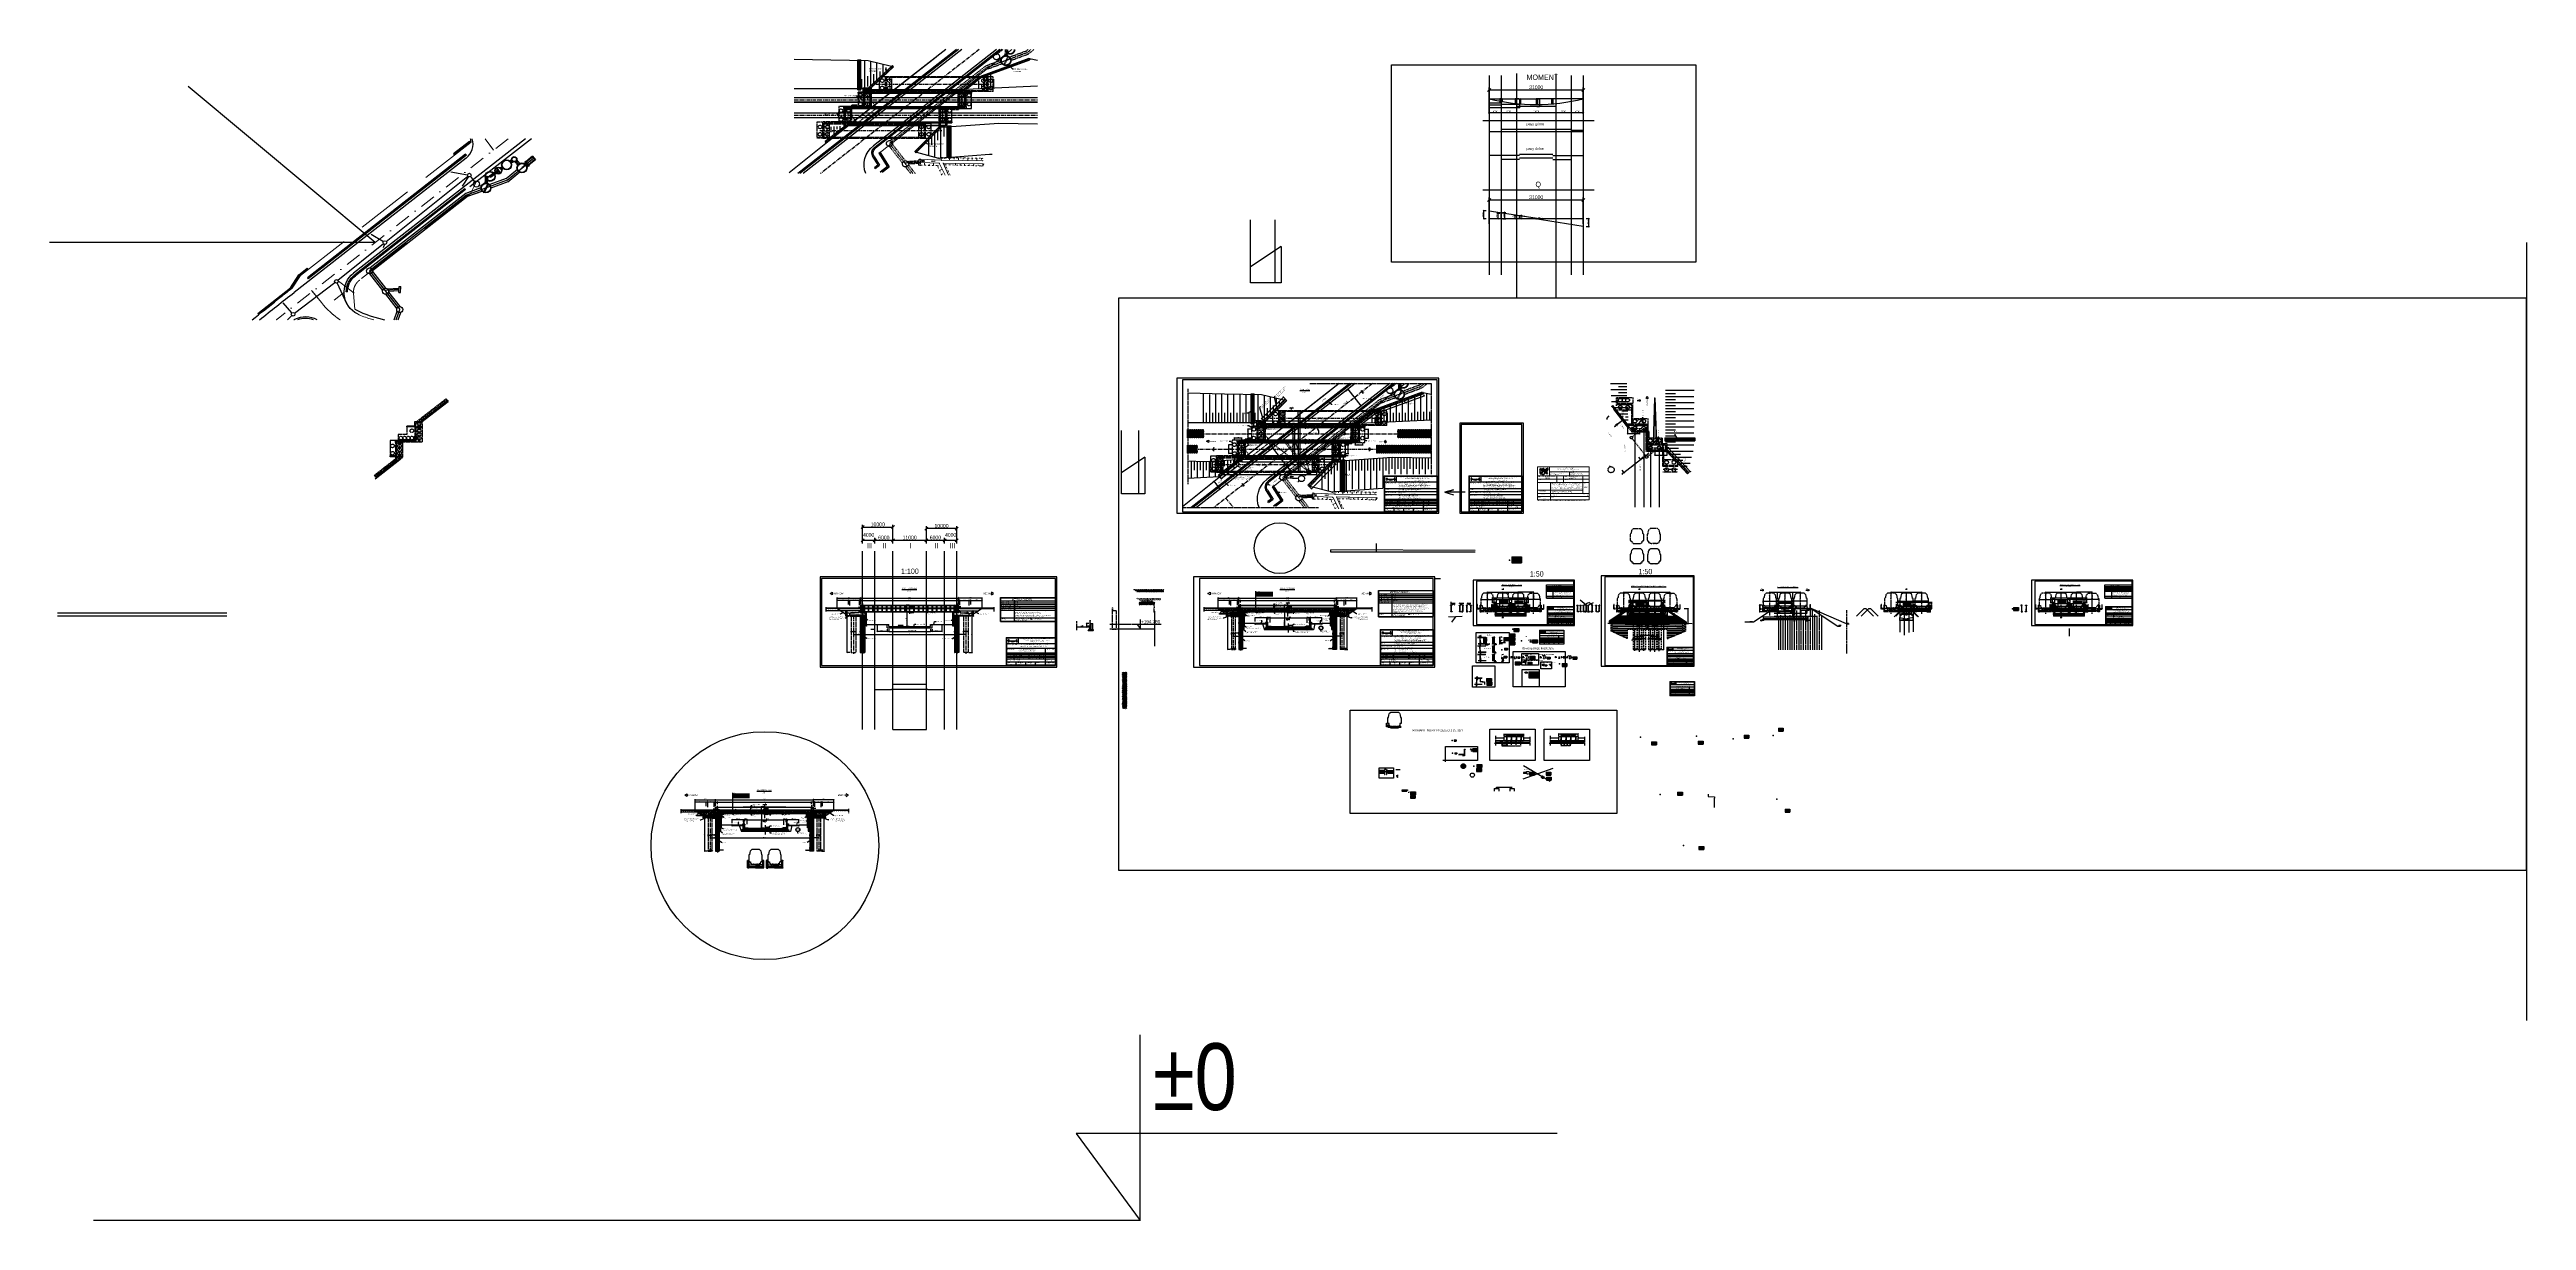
# Model space of a CAD drawing. Header units: millimetres. Extents: x -1069826 to 2704411, y -432732 to 412301.
# Drawn here: x 53018 to 868914, y -221196 to 164342 of the extents above; entities that cross this region are included whole.
import ezdxf
from ezdxf.enums import TextEntityAlignment as Align

# ---------------------------------------------------------------- set-up
doc = ezdxf.new("R2010")
doc.units = ezdxf.units.MM
doc.header["$LTSCALE"] = 1000
doc.header["$MEASUREMENT"] = 0
for name, pattern in [('CENTER', [2, 1.25, -0.25, 0.25, -0.25]), ('CENTER2', [1.125, 0.75, -0.125, 0.125, -0.125]), ('DASHED', [0.75, 0.5, -0.25]), ('DGN Style 2', [18.957446, 11.374468, -7.582979]), ('DGN Style 3', [26.540425, 18.957446, -7.582979]), ('DGN Style 4', [10.357985, 5.175758, -2.587879, 0.00647, -2.587879]), ('DIVIDE', [1.25, 0.5, -0.25, 0, -0.25, 0, -0.25]), ('HIDDEN', [0.375, 0.25, -0.125])]:
    doc.linetypes.add(name, pattern=pattern)
for name, color, linetype in [('0-RA0-T', 7, 'Continuous'), ('0-RA0-W', 7, 'Continuous'), ('0-RAM-L', 7, 'Continuous'), ('0-RAM-T', 7, 'Continuous'), ('0-T', 7, 'Continuous'), ('0-T-T', 7, 'Continuous'), ('0-T0-T', 7, 'Continuous'), ('0-T0-W', 7, 'Continuous'), ('0-TAB-L', 7, 'Continuous'), ('0-XX0-T', 7, 'Continuous'), ('00XX00-S', 7, 'Continuous'), ('00XX00-T', 7, 'Continuous'), ('00XX00-W', 7, 'Continuous'), ('61_R0-W', 7, 'Continuous'), ('61_RZEDNE-T', 7, 'Continuous'), ('AAA_WIADUKT', 7, 'Continuous'), ('DRNA0-L', 7, 'Continuous'), ('DROG0-W', 7, 'Continuous'), ('DROGO-T', 7, 'Continuous'), ('DROGOWA', 7, 'Continuous'), ('DRRAM-L', 7, 'Continuous'), ('DRRAM-T', 7, 'Continuous'), ('DZIAŁKI', 7, 'Continuous'), ('RAMKA_TABELKA', 7, 'Continuous'), ('WIADUKT', 7, 'Continuous'), ('WYZA1-L', 7, 'Continuous')]:
    doc.layers.add(name, color=color, linetype=linetype)
for name, color, linetype, lineweight in [('1', 7, 'Continuous', 0), ('16', 253, 'Continuous', 0), ('45', 253, 'Continuous', 0), ('46', 253, 'Continuous', 0), ('51', 253, 'Continuous', 0), ('60', 253, 'Continuous', 0), ('61_rzedne', 253, 'Continuous', 0), ('62_rzedne_punkty', 253, 'Continuous', 0), ('63', 7, 'Continuous', 0), ('Kraweznik', 4, 'Continuous', 0)]:
    doc.layers.add(name, color=color, linetype=linetype, lineweight=lineweight)
doc.styles.add('CDMSTYLE', font='CDMSIMPL', dxfattribs={"width": 0.8, "bigfont": 'CDMBIGPL'})
doc.styles.add('PAWEL', font='arial.ttf')
doc.styles.add('Style-SWISSLT_1250', font='SWISSLT_1250.shx')
doc.styles.add('Style-WORKING_1250', font='WORKING_1250.shx')
doc.dimstyles.new('CDMOG-CM-100', dxfattribs={"dimscale": 100, "dimtxt": 2.5, "dimasz": 1, "dimexe": 1.5, "dimexo": 5, "dimgap": 0.5, "dimtad": 1, "dimdec": 1, "dimlfac": 0.1, "dimrnd": 0.5, "dimzin": 9, "dimdsep": 46, "dimtxsty": 'CDMSTYLE', "dimblk": 'OBLIQUE', "dimblk1": 'OBLIQUE', "dimblk2": 'OBLIQUE', "dimsah": 1, "dimtsz": 1, "dimcen": -2.5, "dimclrd": 9, "dimclre": 9, "dimclrt": 9, "dimadec": 0, "dimazin": 0, "dimtfac": 1, "dimtmove": 2, "dimatfit": 3, "dimldrblk": 'OBLIQUE', "dimfxl": 1, "dimtvp": 1, "dimtolj": 1, "dimtzin": 0, "dimarcsym": 0})
doc.dimstyles.new('CDMOG-CM-20', dxfattribs={"dimscale": 20, "dimtxt": 2.5, "dimasz": 1, "dimexe": 1.5, "dimexo": 5, "dimgap": 0.5, "dimtad": 1, "dimdec": 1, "dimlfac": 0.1, "dimrnd": 0.5, "dimzin": 9, "dimdsep": 46, "dimtxsty": 'CDMSTYLE', "dimblk": 'OBLIQUE', "dimblk1": 'OBLIQUE', "dimblk2": 'OBLIQUE', "dimsah": 1, "dimtsz": 1, "dimcen": -2.5, "dimclrd": 9, "dimclre": 9, "dimclrt": 9, "dimadec": 0, "dimazin": 0, "dimtfac": 1, "dimtmove": 2, "dimatfit": 3, "dimldrblk": 'OBLIQUE', "dimfxl": 1, "dimtvp": 1, "dimtolj": 1, "dimtzin": 0, "dimarcsym": 0})
doc.dimstyles.new('CDMOG-CM-50', dxfattribs={"dimscale": 50, "dimtxt": 2.5, "dimasz": 2, "dimexe": 1.5, "dimexo": 5, "dimgap": 0.5, "dimtad": 1, "dimdec": 1, "dimlfac": 0.1, "dimrnd": 0.5, "dimzin": 9, "dimdsep": 46, "dimtxsty": 'CDMSTYLE', "dimblk1": 'OBLIQUE', "dimblk2": 'OBLIQUE', "dimsah": 1, "dimcen": -2.5, "dimdle": 1.5, "dimclrd": 9, "dimclre": 9, "dimclrt": 9, "dimadec": 0, "dimazin": 0, "dimtfac": 1, "dimtmove": 2, "dimatfit": 3, "dimldrblk": 'OBLIQUE', "dimfxl": 1, "dimtvp": 1, "dimtolj": 1, "dimtzin": 0, "dimarcsym": 0})
doc.dimstyles.new('CDMOG-ME-50', dxfattribs={"dimscale": 50, "dimtxt": 2.5, "dimasz": 1, "dimexe": 1.5, "dimexo": 5, "dimgap": 0.5, "dimtad": 1, "dimdec": 3, "dimlfac": 0.001, "dimrnd": 0.001, "dimzin": 1, "dimdsep": 46, "dimtxsty": 'CDMSTYLE', "dimblk": 'OBLIQUE', "dimblk1": 'OBLIQUE', "dimblk2": 'OBLIQUE', "dimsah": 1, "dimtsz": 1, "dimcen": -2.5, "dimclrd": 9, "dimclre": 9, "dimclrt": 9, "dimadec": 0, "dimazin": 0, "dimtfac": 1, "dimtmove": 2, "dimatfit": 3, "dimldrblk": 'OBLIQUE', "dimfxl": 1, "dimtvp": 1, "dimtolj": 1, "dimtzin": 0, "dimarcsym": 0})
doc.dimstyles.new('CDMOG-MM-10', dxfattribs={"dimscale": 10, "dimtxt": 2.5, "dimasz": 1, "dimexe": 1.5, "dimexo": 5, "dimgap": 0.5, "dimtad": 1, "dimdec": 0, "dimrnd": 1, "dimzin": 1, "dimdsep": 46, "dimtxsty": 'CDMSTYLE', "dimblk": 'OBLIQUE', "dimblk1": 'OBLIQUE', "dimblk2": 'OBLIQUE', "dimsah": 1, "dimtsz": 1, "dimcen": -2.5, "dimclrd": 9, "dimclre": 9, "dimclrt": 9, "dimadec": 0, "dimazin": 0, "dimtfac": 1, "dimtmove": 2, "dimatfit": 3, "dimldrblk": 'OBLIQUE', "dimfxl": 1, "dimtvp": 1, "dimtolj": 1, "dimtzin": 0, "dimarcsym": 0})
doc.dimstyles.new('CDMOG-MM-100', dxfattribs={"dimscale": 100, "dimtxt": 2.5, "dimasz": 2, "dimexe": 1.5, "dimexo": 3, "dimgap": 0.5, "dimtad": 1, "dimdec": 0, "dimrnd": 1, "dimzin": 1, "dimdsep": 46, "dimtxsty": 'CDMSTYLE', "dimblk": 'OBLIQUE', "dimblk1": 'OBLIQUE', "dimblk2": 'OBLIQUE', "dimsah": 1, "dimcen": -2.5, "dimclrd": 9, "dimclre": 9, "dimclrt": 9, "dimadec": 0, "dimazin": 0, "dimtfac": 1, "dimtmove": 2, "dimatfit": 3, "dimldrblk": 'OBLIQUE', "dimfxl": 1, "dimtvp": 1, "dimtolj": 1, "dimtzin": 0, "dimarcsym": 0})
doc.dimstyles.new('CDMOG-MM-100$2', dxfattribs={"dimscale": 100, "dimtxt": 2.5, "dimasz": 2, "dimexe": 1.5, "dimexo": 5, "dimgap": 0.5, "dimtad": 1, "dimdec": 0, "dimrnd": 1, "dimzin": 1, "dimdsep": 46, "dimtxsty": 'CDMSTYLE', "dimblk": 'OBLIQUE', "dimblk1": 'CLOSED', "dimblk2": 'CLOSED', "dimsah": 1, "dimtsz": 1, "dimcen": -2.5, "dimclrd": 9, "dimclre": 9, "dimclrt": 9, "dimadec": 0, "dimazin": 0, "dimtfac": 1, "dimtmove": 2, "dimatfit": 3, "dimldrblk": 'CLOSED', "dimfxl": 1, "dimtvp": 1, "dimtolj": 1, "dimtzin": 0, "dimarcsym": 0})
doc.dimstyles.new('CDMOG-MM-100$3', dxfattribs={"dimscale": 100, "dimtxt": 2.5, "dimasz": 2, "dimexe": 1.5, "dimexo": 5, "dimgap": 0.5, "dimtad": 1, "dimdec": 0, "dimrnd": 1, "dimzin": 1, "dimdsep": 46, "dimtxsty": 'CDMSTYLE', "dimblk": 'OBLIQUE', "dimblk1": 'CLOSED', "dimblk2": 'CLOSED', "dimsah": 1, "dimtsz": 1, "dimcen": -2.5, "dimclrd": 9, "dimclre": 9, "dimclrt": 9, "dimadec": 0, "dimazin": 0, "dimtfac": 1, "dimtmove": 2, "dimatfit": 3, "dimldrblk": 'CLOSED', "dimfxl": 1, "dimtvp": 1, "dimtolj": 1, "dimtzin": 0, "dimarcsym": 0})
doc.dimstyles.new('CDMOG-MM-100$7', dxfattribs={"dimscale": 100, "dimtxt": 2.5, "dimasz": 1, "dimexe": 1.5, "dimexo": 5, "dimgap": 0.5, "dimtad": 1, "dimdec": 0, "dimrnd": 1, "dimzin": 1, "dimdsep": 46, "dimtxsty": 'CDMSTYLE', "dimblk": 'OBLIQUE', "dimblk1": 'NONE', "dimblk2": 'NONE', "dimsah": 1, "dimtsz": 1, "dimcen": -2.5, "dimclrd": 9, "dimclre": 9, "dimclrt": 9, "dimadec": 0, "dimazin": 0, "dimtfac": 1, "dimtmove": 2, "dimatfit": 3, "dimldrblk": 'NONE', "dimfxl": 1, "dimtvp": 1, "dimtolj": 1, "dimtzin": 0, "dimarcsym": 0})
doc.dimstyles.new('CDMOG-MM-20', dxfattribs={"dimscale": 20, "dimtxt": 2.5, "dimasz": 1, "dimexe": 1.5, "dimexo": 5, "dimgap": 0.5, "dimtad": 1, "dimdec": 0, "dimrnd": 1, "dimzin": 1, "dimdsep": 46, "dimtxsty": 'CDMSTYLE', "dimblk": 'OBLIQUE', "dimblk1": 'OBLIQUE', "dimblk2": 'OBLIQUE', "dimsah": 1, "dimtsz": 1, "dimcen": -2.5, "dimclrd": 9, "dimclre": 9, "dimclrt": 9, "dimadec": 0, "dimazin": 0, "dimtfac": 1, "dimtmove": 2, "dimatfit": 3, "dimldrblk": 'OBLIQUE', "dimfxl": 1, "dimtvp": 1, "dimtolj": 1, "dimtzin": 0, "dimarcsym": 0})
doc.dimstyles.new('CDMOG-MM-200', dxfattribs={"dimscale": 200, "dimtxt": 2.5, "dimasz": 1, "dimexe": 1.5, "dimexo": 5, "dimgap": 0.5, "dimtad": 1, "dimdec": 0, "dimrnd": 1, "dimzin": 1, "dimdsep": 46, "dimtxsty": 'CDMSTYLE', "dimblk": 'OBLIQUE', "dimblk1": 'OBLIQUE', "dimblk2": 'OBLIQUE', "dimsah": 1, "dimtsz": 1, "dimcen": -2.5, "dimclrd": 9, "dimclre": 9, "dimclrt": 9, "dimadec": 0, "dimazin": 0, "dimtfac": 1, "dimtmove": 2, "dimatfit": 3, "dimldrblk": 'OBLIQUE', "dimfxl": 1, "dimtvp": 1, "dimtolj": 1, "dimtzin": 0, "dimarcsym": 0})
doc.dimstyles.new('CDMOG-MM-200$7', dxfattribs={"dimscale": 200, "dimtxt": 2.5, "dimasz": 1, "dimexe": 1.5, "dimexo": 5, "dimgap": 0.5, "dimtad": 1, "dimdec": 0, "dimrnd": 1, "dimzin": 1, "dimdsep": 46, "dimtxsty": 'CDMSTYLE', "dimblk": 'OBLIQUE', "dimblk1": 'NONE', "dimblk2": 'NONE', "dimsah": 1, "dimtsz": 1, "dimcen": -2.5, "dimclrd": 9, "dimclre": 9, "dimclrt": 9, "dimadec": 0, "dimazin": 0, "dimtfac": 1, "dimtmove": 2, "dimatfit": 3, "dimldrblk": 'NONE', "dimfxl": 1, "dimtvp": 1, "dimtolj": 1, "dimtzin": 0, "dimarcsym": 0})
doc.dimstyles.new('CDMOG-MM-5', dxfattribs={"dimscale": 5, "dimtxt": 2.5, "dimasz": 1, "dimexe": 1.5, "dimexo": 5, "dimgap": 0.5, "dimtad": 1, "dimdec": 0, "dimrnd": 1, "dimzin": 1, "dimdsep": 46, "dimtxsty": 'CDMSTYLE', "dimblk1": 'OBLIQUE', "dimblk2": 'OBLIQUE', "dimsah": 1, "dimtsz": 1, "dimcen": -2.5, "dimdle": 1.5, "dimclrd": 9, "dimclre": 9, "dimclrt": 9, "dimadec": 0, "dimazin": 0, "dimtfac": 1, "dimtmove": 2, "dimatfit": 3, "dimldrblk": 'OBLIQUE', "dimfxl": 1, "dimtvp": 1, "dimtolj": 1, "dimtzin": 0, "dimarcsym": 0})
doc.dimstyles.new('CDMOG-MM-50', dxfattribs={"dimscale": 50, "dimtxt": 2.5, "dimasz": 1, "dimexe": 1.5, "dimexo": 5, "dimgap": 0.5, "dimtad": 1, "dimdec": 0, "dimrnd": 1, "dimzin": 1, "dimdsep": 46, "dimtxsty": 'CDMSTYLE', "dimblk1": 'OBLIQUE', "dimblk2": 'OBLIQUE', "dimsah": 1, "dimtsz": 1, "dimcen": -2.5, "dimdle": 1.5, "dimclrd": 9, "dimclre": 9, "dimclrt": 9, "dimadec": 0, "dimazin": 0, "dimtfac": 1, "dimtmove": 2, "dimatfit": 3, "dimldrblk": 'OBLIQUE', "dimfxl": 1, "dimtvp": 1, "dimtolj": 1, "dimtzin": 0, "dimarcsym": 0})
doc.dimstyles.new('CDMOG-MM-50$7', dxfattribs={"dimscale": 50, "dimtxt": 2.5, "dimasz": 1, "dimexe": 1.5, "dimexo": 5, "dimgap": 0.5, "dimtad": 1, "dimdec": 0, "dimrnd": 1, "dimzin": 1, "dimdsep": 46, "dimtxsty": 'CDMSTYLE', "dimblk1": 'NONE', "dimblk2": 'NONE', "dimsah": 1, "dimtsz": 1, "dimcen": -2.5, "dimdle": 1.5, "dimclrd": 9, "dimclre": 9, "dimclrt": 9, "dimadec": 0, "dimazin": 0, "dimtfac": 1, "dimtmove": 2, "dimatfit": 3, "dimldrblk": 'NONE', "dimfxl": 1, "dimtvp": 1, "dimtolj": 1, "dimtzin": 0, "dimarcsym": 0})
doc.dimstyles.new('CDMOG-MM-500', dxfattribs={"dimscale": 500, "dimtxt": 2.5, "dimasz": 1, "dimexe": 1.5, "dimexo": 5, "dimgap": 0.5, "dimtad": 1, "dimdec": 0, "dimrnd": 1, "dimzin": 1, "dimdsep": 46, "dimtxsty": 'CDMSTYLE', "dimblk": 'OBLIQUE', "dimblk1": 'OBLIQUE', "dimblk2": 'OBLIQUE', "dimsah": 1, "dimtsz": 1, "dimcen": -2.5, "dimclrd": 9, "dimclre": 9, "dimclrt": 9, "dimadec": 0, "dimazin": 0, "dimtfac": 1, "dimtmove": 2, "dimatfit": 3, "dimldrblk": 'OBLIQUE', "dimfxl": 1, "dimtvp": 1, "dimtolj": 1, "dimtzin": 0, "dimarcsym": 0})
doc.dimstyles.new('CDMST-MM-50', dxfattribs={"dimscale": 50, "dimtxt": 2.5, "dimasz": 2, "dimexe": 1.5, "dimexo": 3, "dimgap": 0.5, "dimtad": 1, "dimdec": 0, "dimrnd": 1, "dimzin": 1, "dimdsep": 46, "dimtxsty": 'CDMSTYLE', "dimblk1": 'OBLIQUE', "dimblk2": 'OBLIQUE', "dimsah": 1, "dimcen": -2.5, "dimdle": 1.5, "dimclrd": 9, "dimclre": 9, "dimclrt": 9, "dimadec": 0, "dimazin": 0, "dimtfac": 1, "dimtmove": 2, "dimatfit": 3, "dimldrblk": 'OBLIQUE', "dimfxl": 1, "dimtvp": 1, "dimtolj": 1, "dimtzin": 0, "dimarcsym": 0})
doc.dimstyles.new('CDMZB-MM-100', dxfattribs={"dimscale": 100, "dimtxt": 2.5, "dimasz": 1, "dimexe": 1.5, "dimexo": 5, "dimgap": 0.5, "dimtad": 1, "dimdec": 0, "dimrnd": 1, "dimzin": 1, "dimdsep": 46, "dimtxsty": 'CDMSTYLE', "dimblk": 'OBLIQUE', "dimblk1": 'OBLIQUE', "dimblk2": 'OBLIQUE', "dimsah": 1, "dimtsz": 1, "dimcen": -2.5, "dimclrd": 9, "dimclre": 9, "dimclrt": 9, "dimadec": 0, "dimazin": 0, "dimtfac": 1, "dimtmove": 2, "dimatfit": 3, "dimldrblk": 'OBLIQUE', "dimfxl": 1, "dimtvp": 1, "dimtolj": 1, "dimtzin": 0, "dimarcsym": 0})
doc.dimstyles.new('CDMZB-MM-50', dxfattribs={"dimscale": 50, "dimtxt": 2.5, "dimasz": 1, "dimexe": 1.5, "dimexo": 5, "dimgap": 0.5, "dimtad": 1, "dimdec": 0, "dimrnd": 1, "dimzin": 1, "dimdsep": 46, "dimtxsty": 'CDMSTYLE', "dimblk": 'OBLIQUE', "dimblk1": 'OBLIQUE', "dimblk2": 'OBLIQUE', "dimsah": 1, "dimtsz": 1, "dimcen": -2.5, "dimclrd": 9, "dimclre": 9, "dimclrt": 9, "dimadec": 0, "dimazin": 0, "dimtfac": 1, "dimtmove": 2, "dimatfit": 3, "dimldrblk": 'OBLIQUE', "dimfxl": 1, "dimtvp": 1, "dimtolj": 1, "dimtzin": 0, "dimarcsym": 0})
pattern_1 = [(60, (561186.44, -221196.17), (-95.24997, 164.97782), [95.25, -95.25]), (120, (561186.44, -221196.17), (-190.49997, 2e-05), [95.25, -95.25]), (0, (561138.81, -221113.69), (95.25, 164.9778), [95.25, -95.25])]
pattern_2 = [(37.5, (412311.13, -221196.17), (-6.29934, 192.68238), [0, -152, 0, -170, 0, -162.5]), (7.5, (412311.13, -221196.17), (176.97767, 282.2146), [0, -82, 0, -137, 0, -52.5]), (327.5, (412188.13, -221196.17), (311.41419, 0.5659), [0, -50, 0, -180, 0, -235]), (317.5, (412188.13, -221196.17), (300.61266, 87.76756), [0, -25, 0, -118, 0, -135])]
pattern_3 = [(45, (412311.13, -221196.17), (-176.7767, 176.7767), []), (45, (412487.9, -221196.17), (-176.7767, 176.7767), [125, -62.5])]
pattern_4 = [(60, (412311.13, -221196.17), (-187.5, 324.75953), [187.5, -187.5]), (120, (412311.13, -221196.17), (-375, 2e-07), [187.5, -187.5]), (0, (412217.38, -221033.8), (187.5, 324.75953), [187.5, -187.5])]
pattern_5 = [(135, (412311.13, -221196.17), (-176.7767, -176.7767), []), (135, (412311.13, -221019.4), (-176.7767, -176.7767), [125, -62.5])]
pattern_6 = [(37.5, (239994.19, -287612.42), (-6.29934, 192.68238), [0, -152, 0, -170, 0, -162.5]), (7.5, (239994.19, -287612.42), (176.97767, 282.2146), [0, -82, 0, -137, 0, -52.5]), (327.5, (239871.19, -287612.42), (311.41419, 0.5659), [0, -50, 0, -180, 0, -235]), (317.5, (239871.19, -287612.42), (300.61266, 87.76756), [0, -25, 0, -118, 0, -135])]
pattern_7 = [(45, (239994.19, -287612.42), (-176.7767, 176.7767), []), (45, (240170.96, -287612.42), (-176.7767, 176.7767), [125, -62.5])]
pattern_8 = [(60, (239994.2, -287612.4), (-187.5, 324.75953), [187.5, -187.5]), (120, (239994.2, -287612.4), (-375, 2e-07), [187.5, -187.5]), (0, (239900.44, -287450.04), (187.5, 324.75953), [187.5, -187.5])]
pattern_9 = [(135, (239994.19, -287612.42), (-176.7767, -176.7767), []), (135, (239994.19, -287435.64), (-176.7767, -176.7767), [125, -62.5])]

# ---------------------------------------------------------------- blocks, each defined once
blk = doc.blocks.new('00KOTA1')
at = {"color": 0, "linetype": 'Continuous'}
blk.add_lwpolyline([(13.736, 2.862), (-2.109, 2.862), (0, 0), (0, 6.109)], dxfattribs=at)
at = {"color": 0, "linetype": 'Continuous', "style": 'CDMSTYLE', "width": 0.85}
blk.add_attdef('%%P000.000', (0.416, 3.634), '', height=2.2, dxfattribs=at)
blk = doc.blocks.new('*D11')
at = {"color": 9, "linetype": 'ByBlock', "transparency": 16777216}
for p, q in [((531646, -14306), (536876, -14306)), ((531671, -14356), (531771, -14256)), ((536751, -14356), (536851, -14256)), ((536801, -14396), (536801, -14231))]:
    blk.add_line(p, q, dxfattribs=at)
at = {"layer": 'Defpoints', "color": 0, "linetype": 'ByBlock', "transparency": 16777216}
for p in [(531721, -14646), (536801, -14306), (536801, -14646)]:
    blk.add_point(p, dxfattribs=at)
at = {"color": 9, "linetype": 'ByBlock', "transparency": 16777216, "insert": (534070, -14218), "char_height": 125, "attachment_point": 5, "style": 'CDMSTYLE'}
blk.add_mtext('\\A1;\\C1;5080', dxfattribs=at)
blk = doc.blocks.new('_OBLIQUE')
at = {"color": 0, "linetype": 'ByBlock'}
blk.add_line((-0.5, -0.5), (0.5, 0.5), dxfattribs=at)
blk = doc.blocks.new('*D12')
at = {"color": 9, "linetype": 'ByBlock', "transparency": 16777216}
for p, q in [((529446, -16942), (533996, -16942)), ((529471, -16992), (529571, -16892)), ((533871, -16992), (533971, -16892)), ((533921, -17773), (533921, -16867))]:
    blk.add_line(p, q, dxfattribs=at)
at = {"layer": 'Defpoints', "color": 0, "linetype": 'ByBlock', "transparency": 16777216}
for p in [(529521, -18023), (533921, -16942), (533921, -18023)]:
    blk.add_point(p, dxfattribs=at)
at = {"color": 9, "linetype": 'ByBlock', "transparency": 16777216, "insert": (532002, -16854), "char_height": 125, "attachment_point": 5, "style": 'CDMSTYLE'}
blk.add_mtext('\\A1;\\C1;4400', dxfattribs=at)
blk = doc.blocks.new('*D13')
at = {"color": 9, "linetype": 'ByBlock', "transparency": 16777216}
for p, q in [((524366, -16942), (528916, -16942)), ((524391, -16992), (524491, -16892)), ((528791, -16992), (528891, -16892)), ((528841, -17319), (528841, -16867))]:
    blk.add_line(p, q, dxfattribs=at)
at = {"layer": 'Defpoints', "color": 0, "linetype": 'ByBlock', "transparency": 16777216}
for p in [(524441, -17569), (528841, -16942), (528841, -17569)]:
    blk.add_point(p, dxfattribs=at)
at = {"color": 9, "linetype": 'ByBlock', "transparency": 16777216, "insert": (526971, -16854), "char_height": 125, "attachment_point": 5, "style": 'CDMSTYLE'}
blk.add_mtext('\\A1;4400', dxfattribs=at)
blk = doc.blocks.new('*D14')
at = {"color": 9, "linetype": 'ByBlock', "transparency": 16777216}
for p, q in [((526566, -14306), (531796, -14306)), ((526591, -14356), (526691, -14256)), ((531671, -14356), (531771, -14256)), ((531721, -14396), (531721, -14231))]:
    blk.add_line(p, q, dxfattribs=at)
at = {"layer": 'Defpoints', "color": 0, "linetype": 'ByBlock', "transparency": 16777216}
for p in [(526641, -14646), (531721, -14306), (531721, -14646)]:
    blk.add_point(p, dxfattribs=at)
at = {"color": 9, "linetype": 'ByBlock', "transparency": 16777216, "insert": (528990, -14218), "char_height": 125, "attachment_point": 5, "style": 'CDMSTYLE'}
blk.add_mtext('\\A1;5080', dxfattribs=at)
blk = doc.blocks.new('*D15')
at = {"color": 9, "linetype": 'ByBlock', "transparency": 16777216}
for p, q in [((518774, -20246), (519113, -20246)), ((519459, -19496), (518963, -19496)), ((519038, -19421), (519038, -20321))]:
    blk.add_line(p, q, dxfattribs=at)
at = {"layer": 'Defpoints', "color": 0, "linetype": 'ByBlock', "transparency": 16777216}
for p in [(518624, -20246), (519038, -20246), (519609, -19496)]:
    blk.add_point(p, dxfattribs=at)
at = {"color": 9, "linetype": 'ByBlock', "transparency": 16777216, "xscale": 100, "yscale": 100, "zscale": 100}
for p, rotation in [((519038, -19496), 90), ((519038, -20246), 270)]:
    blk.add_blockref('_OBLIQUE', p, dxfattribs=dict(at, rotation=rotation))
at = {"color": 9, "linetype": 'ByBlock', "transparency": 16777216, "insert": (518951, -19871), "char_height": 125, "attachment_point": 5, "rotation": 90, "style": 'CDMSTYLE'}
blk.add_mtext('\\A1;\\C1;750', dxfattribs=at)
blk = doc.blocks.new('*D16')
at = {"color": 9, "linetype": 'ByBlock', "transparency": 16777216}
for p, q in [((539076, -16942), (534526, -16942)), ((534551, -16992), (534651, -16892)), ((534601, -17319), (534601, -16867)), ((538951, -16992), (539051, -16892))]:
    blk.add_line(p, q, dxfattribs=at)
at = {"layer": 'Defpoints', "color": 0, "linetype": 'ByBlock', "transparency": 16777216}
for p in [(534601, -16942), (534601, -17569), (539001, -17569)]:
    blk.add_point(p, dxfattribs=at)
at = {"color": 9, "linetype": 'ByBlock', "transparency": 16777216, "insert": (537071, -16854), "char_height": 125, "attachment_point": 5, "style": 'CDMSTYLE'}
blk.add_mtext('\\A1;\\C1;4400', dxfattribs=at)
blk = doc.blocks.new('*D17')
at = {"color": 9, "linetype": 'ByBlock', "transparency": 16777216}
for p, q in [((521147, -19496), (521349, -19496)), ((521148, -20296), (521349, -20296)), ((521274, -20371), (521274, -19421))]:
    blk.add_line(p, q, dxfattribs=at)
at = {"layer": 'Defpoints', "color": 0, "linetype": 'ByBlock', "transparency": 16777216}
for p in [(520997, -19496), (520998, -20296), (521274, -19496)]:
    blk.add_point(p, dxfattribs=at)
at = {"color": 9, "linetype": 'ByBlock', "transparency": 16777216, "xscale": 100, "yscale": 100, "zscale": 100}
for p, rotation in [((521274, -19496), 90), ((521274, -20296), 270)]:
    blk.add_blockref('_OBLIQUE', p, dxfattribs=dict(at, rotation=rotation))
at = {"color": 9, "linetype": 'ByBlock', "transparency": 16777216, "insert": (521156, -19910), "char_height": 125, "attachment_point": 5, "rotation": 90, "style": 'CDMSTYLE'}
blk.add_mtext('\\A1;\\C1;800', dxfattribs=at)
blk = doc.blocks.new('OBGEO10A')
at = {"color": 2, "linetype": 'Continuous'}
for p, q in [((0, 0), (0, -6)), ((0, 0), (33, 0)), ((33, 0), (33, -6)), ((0, -6), (33, -6))]:
    blk.add_line(p, q, dxfattribs=at)
at = {"color": 1, "linetype": 'Continuous'}
for p, q in [((33, 0), (64, 0)), ((40, 0), (40, -39)), ((64, 0), (64, -39)), ((0, -6), (0, -39)), ((0, -13), (64, -13)), ((0, -19), (64, -19)), ((0, -26), (64, -26)), ((0, -32), (64, -32)), ((0, -39), (64, -39)), ((7, -6), (7, -39)), ((33, -6), (33, -39)), ((33, -6), (64, -6))]:
    blk.add_line(p, q, dxfattribs=at)
at = {"color": 1, "linetype": 'Continuous', "style": 'CDMSTYLE', "width": 0.85}
blk.add_text('PARAMETRY PRZEKROJU', height=2, dxfattribs=at).set_placement((31, 2), align=Align.CENTER)
at = {"color": 2, "linetype": 'Continuous', "style": 'CDMSTYLE', "width": 0.85}
for s, p in [('Jx', (2, -11)), ('Jy', (2, -18)), ('Yg', (2, -24)), ('Yd', (2, -31)), ('Ob', (2, -37)), ('Wg', (35, -24)), ('Wd', (35, -31)), ('Jw', (35, -37)), ('F', (36, -5)), ('ix', (36, -11)), ('iy', (36, -18))]:
    blk.add_text(s, height=2.5, dxfattribs=at).set_placement(p)
at = {"color": 1, "linetype": 'Continuous', "style": 'CDMSTYLE', "width": 0.7}
for s, height, p in [('cm', 2, (28, -11)), ('cm', 2, (28, -18)), ('cm', 2, (28, -24)), ('cm', 2, (28, -31)), ('cm', 2, (28, -37)), ('4', 1.5, (32, -10)), ('4', 1.5, (32, -17)), ('cm', 2, (59, -5)), ('cm', 2, (59, -11)), ('cm', 2, (59, -18)), ('cm', 2, (59, -24)), ('cm', 2, (59, -31)), ('cm', 2, (59, -37)), ('2', 1.5, (63, -4)), ('3', 1.5, (63, -23)), ('3', 1.5, (63, -29)), ('4', 1.5, (63, -36))]:
    blk.add_text(s, height=height, dxfattribs=at).set_placement(p)
at = {"color": 3, "linetype": 'Continuous', "style": 'CDMSTYLE', "width": 0.85}
blk.add_attdef('OZN', (1, -5), '', height=3.5, dxfattribs=at)
at = {"color": 1, "linetype": 'Continuous', "style": 'CDMSTYLE', "width": 0.85}
blk.add_attdef('OPIS', (22, -5), '', height=2, dxfattribs=at)
at = {"color": 1, "linetype": 'Continuous', "style": 'CDMSTYLE', "width": 0.7}
for tag, p in [('YG', (27, -24)), ('YD', (27, -31)), ('OB', (27, -37)), ('JX', (27, -11)), ('JY', (27, -18)), ('WG', (58, -24)), ('WD', (58, -31)), ('JW', (58, -37)), ('IX', (58, -11)), ('IY', (58, -18)), ('F', (58, -5))]:
    blk.add_attdef(tag, text='', height=2.5, dxfattribs=at).set_placement(p, align=Align.RIGHT)
blk = doc.blocks.new('OBGEO20A')
at = {"color": 2, "linetype": 'Continuous'}
for p, q in [((0, 0), (0, -6)), ((0, 0), (33, 0)), ((33, 0), (33, -6)), ((0, -6), (33, -6))]:
    blk.add_line(p, q, dxfattribs=at)
at = {"color": 1, "linetype": 'Continuous'}
for p, q in [((33, 0), (64, 0)), ((40, 0), (40, -39)), ((64, 0), (64, -39)), ((0, -6), (0, -39)), ((0, -13), (64, -13)), ((0, -19), (64, -19)), ((0, -26), (64, -26)), ((0, -32), (64, -32)), ((0, -39), (64, -39)), ((7, -6), (7, -39)), ((33, -6), (64, -6)), ((33, -6), (33, -39))]:
    blk.add_line(p, q, dxfattribs=at)
at = {"color": 1, "linetype": 'Continuous', "style": 'CDMSTYLE', "width": 0.85}
blk.add_text('PARAMETRY PRZEKROJU', height=2, dxfattribs=at).set_placement((31, 2), align=Align.CENTER)
at = {"color": 2, "linetype": 'Continuous', "style": 'CDMSTYLE', "width": 0.85}
for s, p in [('Jx', (2, -11)), ('Jy', (2, -18)), ('Yg', (2, -24)), ('Yd', (2, -31)), ('Ob', (2, -37)), ('Wg', (35, -24)), ('Wd', (35, -31)), ('Jw', (35, -37)), ('F', (36, -5)), ('ix', (36, -11)), ('iy', (36, -18))]:
    blk.add_text(s, height=2.5, dxfattribs=at).set_placement(p)
at = {"color": 1, "linetype": 'Continuous', "style": 'CDMSTYLE', "width": 0.85}
for s, height, p in [('m', 2, (28, -11)), ('m', 2, (28, -18)), ('m', 2, (28, -24)), ('m', 2, (28, -31)), ('m', 2, (28, -37)), ('4', 1.5, (31, -10)), ('4', 1.5, (31, -17)), ('m', 2, (59, -5)), ('m', 2, (59, -11)), ('m', 2, (59, -18)), ('m', 2, (59, -24)), ('m', 2, (59, -31)), ('m', 2, (59, -37)), ('2', 1.5, (62, -4)), ('3', 1.5, (62, -23)), ('3', 1.5, (62, -29)), ('4', 1.5, (62, -36))]:
    blk.add_text(s, height=height, dxfattribs=at).set_placement(p)
at = {"color": 3, "linetype": 'Continuous', "style": 'CDMSTYLE', "width": 0.85}
blk.add_attdef('OZN', (1, -5), '', height=3.5, dxfattribs=at)
at = {"color": 1, "linetype": 'Continuous', "style": 'CDMSTYLE', "width": 0.85}
for tag, p in [('YG', (25, -24)), ('YD', (25, -31)), ('OB', (25, -37)), ('JX', (25, -11)), ('JY', (25, -18)), ('WG', (56, -24)), ('WD', (56, -31)), ('JW', (56, -37)), ('F', (56, -5)), ('IX', (56, -11)), ('IY', (56, -18))]:
    blk.add_attdef(tag, text='', height=2.5, dxfattribs=at).set_placement(p, align=Align.RIGHT)
blk.add_attdef('OPIS', (22, -5), '', height=2, dxfattribs=at)
blk = doc.blocks.new('*D20')
at = {"color": 9, "linetype": 'ByBlock', "transparency": 16777216}
for p, q in [((500923, -50737), (500741, -50737)), ((500923, -50877), (500741, -50877)), ((500816, -50952), (500816, -50737))]:
    blk.add_line(p, q, dxfattribs=at)
at = {"layer": 'Defpoints', "color": 0, "linetype": 'ByBlock', "transparency": 16777216}
for p in [(500816, -50737), (501073, -50737), (501073, -50877)]:
    blk.add_point(p, dxfattribs=at)
at = {"color": 9, "linetype": 'ByBlock', "transparency": 16777216, "xscale": 100, "yscale": 100, "zscale": 100}
for p, rotation in [((500816, -50737), 90), ((500816, -50877), 270)]:
    blk.add_blockref('_OBLIQUE', p, dxfattribs=dict(at, rotation=rotation))
at = {"color": 9, "linetype": 'ByBlock', "transparency": 16777216, "insert": (500641, -50807), "char_height": 125, "attachment_point": 5, "rotation": 90, "style": 'CDMSTYLE'}
blk.add_mtext('\\A1;140', dxfattribs=at)
blk = doc.blocks.new('*D21')
at = {"color": 9, "linetype": 'ByBlock', "transparency": 16777216}
for p, q in [((498514, -50434), (500164, -50434)), ((498589, -50357), (498589, -50509)), ((500089, -50357), (500089, -50509))]:
    blk.add_line(p, q, dxfattribs=at)
at = {"layer": 'Defpoints', "color": 0, "linetype": 'ByBlock', "transparency": 16777216}
for p in [(498589, -50207), (500089, -50207), (500089, -50434)]:
    blk.add_point(p, dxfattribs=at)
at = {"color": 9, "linetype": 'ByBlock', "transparency": 16777216, "xscale": 100, "yscale": 100, "zscale": 100, "rotation": 180}
blk.add_blockref('_OBLIQUE', (498589, -50434), dxfattribs=at)
at = {"color": 9, "linetype": 'ByBlock', "transparency": 16777216, "xscale": 100, "yscale": 100, "zscale": 100}
blk.add_blockref('_OBLIQUE', (500089, -50434), dxfattribs=at)
at = {"color": 9, "linetype": 'ByBlock', "transparency": 16777216, "insert": (499339, -50346), "char_height": 125, "attachment_point": 5, "style": 'CDMSTYLE'}
blk.add_mtext('\\A1;1500', dxfattribs=at)
blk = doc.blocks.new('*D22')
at = {"color": 9, "linetype": 'ByBlock', "transparency": 16777216}
for p, q in [((500239, -50047), (500373, -50047)), ((500239, -50207), (500373, -50207)), ((500298, -49972), (500298, -50207))]:
    blk.add_line(p, q, dxfattribs=at)
at = {"layer": 'Defpoints', "color": 0, "linetype": 'ByBlock', "transparency": 16777216}
for p in [(500089, -50047), (500089, -50207), (500298, -50207)]:
    blk.add_point(p, dxfattribs=at)
at = {"color": 9, "linetype": 'ByBlock', "transparency": 16777216, "xscale": 100, "yscale": 100, "zscale": 100}
for p, rotation in [((500298, -50047), 90), ((500298, -50207), 270)]:
    blk.add_blockref('_OBLIQUE', p, dxfattribs=dict(at, rotation=rotation))
at = {"color": 9, "linetype": 'ByBlock', "transparency": 16777216, "insert": (500473, -50127), "char_height": 125, "attachment_point": 5, "rotation": 90, "style": 'CDMSTYLE'}
blk.add_mtext('\\A1;160', dxfattribs=at)
blk = doc.blocks.new('*D23')
at = {"color": 9, "linetype": 'ByBlock', "transparency": 16777216}
for p, q in [((492674, -72815), (492749, -72815)), ((492874, -72865), (492774, -72765)), ((492824, -74390), (492824, -72740)), ((492674, -74315), (492749, -74315)), ((492874, -74365), (492774, -74265))]:
    blk.add_line(p, q, dxfattribs=at)
at = {"layer": 'Defpoints', "color": 0, "linetype": 'ByBlock', "transparency": 16777216}
for p in [(492824, -72815), (492924, -72815), (492924, -74315)]:
    blk.add_point(p, dxfattribs=at)
at = {"color": 9, "linetype": 'ByBlock', "transparency": 16777216, "insert": (492736, -73565), "char_height": 125, "attachment_point": 5, "rotation": 90, "style": 'CDMSTYLE'}
blk.add_mtext('\\A1;1500', dxfattribs=at)
blk = doc.blocks.new('*D24')
at = {"color": 9, "linetype": 'ByBlock', "transparency": 16777216}
for p, q in [((493459, -43418), (493459, -44928)), ((493524, -43493), (493534, -43493)), ((493524, -44853), (493534, -44853))]:
    blk.add_line(p, q, dxfattribs=at)
at = {"layer": 'Defpoints', "color": 0, "linetype": 'ByBlock', "transparency": 16777216}
for p in [(493374, -43493), (493374, -44853), (493459, -44853)]:
    blk.add_point(p, dxfattribs=at)
at = {"color": 9, "linetype": 'ByBlock', "transparency": 16777216, "xscale": 100, "yscale": 100, "zscale": 100}
for p, rotation in [((493459, -43493), 90), ((493459, -44853), 270)]:
    blk.add_blockref('_OBLIQUE', p, dxfattribs=dict(at, rotation=rotation))
at = {"color": 9, "linetype": 'ByBlock', "transparency": 16777216, "insert": (493372, -44173), "char_height": 125, "attachment_point": 5, "rotation": 90, "style": 'CDMSTYLE'}
blk.add_mtext('\\A1;1360', dxfattribs=at)
blk = doc.blocks.new('*D25')
at = {"color": 9, "linetype": 'ByBlock', "transparency": 16777216}
for p, q in [((493374, -43423), (493550, -43423)), ((493374, -43493), (493550, -43493)), ((493475, -43348), (493475, -43493))]:
    blk.add_line(p, q, dxfattribs=at)
at = {"layer": 'Defpoints', "color": 0, "linetype": 'ByBlock', "transparency": 16777216}
for p in [(493224, -43423), (493224, -43493), (493475, -43493)]:
    blk.add_point(p, dxfattribs=at)
at = {"color": 9, "linetype": 'ByBlock', "transparency": 16777216, "xscale": 100, "yscale": 100, "zscale": 100}
for p, rotation in [((493475, -43423), 90), ((493475, -43493), 270)]:
    blk.add_blockref('_OBLIQUE', p, dxfattribs=dict(at, rotation=rotation))
at = {"color": 9, "linetype": 'ByBlock', "transparency": 16777216, "insert": (493650, -43458), "char_height": 125, "attachment_point": 5, "rotation": 90, "style": 'CDMSTYLE'}
blk.add_mtext('\\A1;70', dxfattribs=at)
blk = doc.blocks.new('*D26')
at = {"color": 9, "linetype": 'ByBlock', "transparency": 16777216}
for p, q in [((496906, -75059), (496730, -75059)), ((496805, -74799), (496805, -74699)), ((496805, -74899), (496805, -75059)), ((496805, -74899), (496805, -75059)), ((496805, -75159), (496805, -75259))]:
    blk.add_line(p, q, dxfattribs=at)
for points in [[(496788, -74799), (496822, -74799), (496805, -74899)], [(496788, -75159), (496822, -75159), (496805, -75059)]]:
    blk.add_solid(points, dxfattribs=at)
at = {"layer": 'Defpoints', "color": 0, "linetype": 'ByBlock', "transparency": 16777216}
for p in [(496805, -75059), (496961, -74899), (497056, -75059)]:
    blk.add_point(p, dxfattribs=at)
at = {"color": 9, "linetype": 'ByBlock', "transparency": 16777216, "insert": (496578, -75239), "char_height": 125, "attachment_point": 5, "rotation": 90, "style": 'CDMSTYLE'}
blk.add_mtext('\\A1;160', dxfattribs=at)
blk = doc.blocks.new('*D27')
at = {"color": 9, "linetype": 'ByBlock', "transparency": 16777216}
for p, q in [((497055, -45900), (496955, -45900)), ((497055, -45817), (497055, -45975)), ((497055, -45900), (497067, -45900)), ((497055, -45900), (497067, -45900)), ((497067, -45817), (497067, -45975)), ((497067, -45900), (497167, -45900))]:
    blk.add_line(p, q, dxfattribs=at)
at = {"layer": 'Defpoints', "color": 0, "linetype": 'ByBlock', "transparency": 16777216}
for p in [(497055, -45667), (497067, -45667), (497067, -45900)]:
    blk.add_point(p, dxfattribs=at)
at = {"color": 9, "linetype": 'ByBlock', "transparency": 16777216, "xscale": 100, "yscale": 100, "zscale": 100}
blk.add_blockref('_OBLIQUE', (497055, -45900), dxfattribs=at)
at = {"color": 9, "linetype": 'ByBlock', "transparency": 16777216, "xscale": 100, "yscale": 100, "zscale": 100, "rotation": 180}
blk.add_blockref('_OBLIQUE', (497067, -45900), dxfattribs=at)
at = {"color": 9, "linetype": 'ByBlock', "transparency": 16777216, "insert": (497061, -46075), "char_height": 125, "attachment_point": 5, "style": 'CDMSTYLE'}
blk.add_mtext('\\A1;12', dxfattribs=at)
blk = doc.blocks.new('*D28')
at = {"color": 9, "linetype": 'ByBlock', "transparency": 16777216}
for p, q in [((493374, -44853), (493535, -44853)), ((493374, -44923), (493535, -44923)), ((493460, -44998), (493460, -44853))]:
    blk.add_line(p, q, dxfattribs=at)
at = {"layer": 'Defpoints', "color": 0, "linetype": 'ByBlock', "transparency": 16777216}
for p in [(493224, -44853), (493224, -44923), (493460, -44853)]:
    blk.add_point(p, dxfattribs=at)
at = {"color": 9, "linetype": 'ByBlock', "transparency": 16777216, "xscale": 100, "yscale": 100, "zscale": 100}
for p, rotation in [((493460, -44853), 90), ((493460, -44923), 270)]:
    blk.add_blockref('_OBLIQUE', p, dxfattribs=dict(at, rotation=rotation))
at = {"color": 9, "linetype": 'ByBlock', "transparency": 16777216, "insert": (493635, -44888), "char_height": 125, "attachment_point": 5, "rotation": 90, "style": 'CDMSTYLE'}
blk.add_mtext('\\A1;70', dxfattribs=at)
blk = doc.blocks.new('*D29')
at = {"color": 9, "linetype": 'ByBlock', "transparency": 16777216}
for p, q in [((493067, -44014), (492967, -44014)), ((493067, -44023), (493067, -43939)), ((493081, -44014), (493067, -44014)), ((493081, -44014), (493067, -44014)), ((493081, -44023), (493081, -43939)), ((493081, -44014), (493181, -44014))]:
    blk.add_line(p, q, dxfattribs=at)
at = {"layer": 'Defpoints', "color": 0, "linetype": 'ByBlock', "transparency": 16777216}
for p in [(493067, -44014), (493067, -44173), (493081, -44173)]:
    blk.add_point(p, dxfattribs=at)
at = {"color": 9, "linetype": 'ByBlock', "transparency": 16777216, "xscale": 100, "yscale": 100, "zscale": 100}
blk.add_blockref('_OBLIQUE', (493067, -44014), dxfattribs=at)
at = {"color": 9, "linetype": 'ByBlock', "transparency": 16777216, "xscale": 100, "yscale": 100, "zscale": 100, "rotation": 180}
blk.add_blockref('_OBLIQUE', (493081, -44014), dxfattribs=at)
at = {"color": 9, "linetype": 'ByBlock', "transparency": 16777216, "insert": (492942, -43921), "char_height": 125, "attachment_point": 5, "style": 'CDMSTYLE'}
blk.add_mtext('\\A1;14', dxfattribs=at)
blk = doc.blocks.new('*D30')
at = {"color": 9, "linetype": 'ByBlock', "transparency": 16777216}
for p, q in [((496961, -45343), (496961, -45220)), ((497236, -45295), (496961, -45295)), ((497161, -45343), (497161, -45220))]:
    blk.add_line(p, q, dxfattribs=at)
at = {"layer": 'Defpoints', "color": 0, "linetype": 'ByBlock', "transparency": 16777216}
for p in [(496961, -45295), (496961, -45493), (497161, -45493)]:
    blk.add_point(p, dxfattribs=at)
at = {"color": 9, "linetype": 'ByBlock', "transparency": 16777216, "xscale": 100, "yscale": 100, "zscale": 100, "rotation": 180}
blk.add_blockref('_OBLIQUE', (496961, -45295), dxfattribs=at)
at = {"color": 9, "linetype": 'ByBlock', "transparency": 16777216, "xscale": 100, "yscale": 100, "zscale": 100}
blk.add_blockref('_OBLIQUE', (497161, -45295), dxfattribs=at)
at = {"color": 9, "linetype": 'ByBlock', "transparency": 16777216, "insert": (497061, -45120), "char_height": 125, "attachment_point": 5, "style": 'CDMSTYLE'}
blk.add_mtext('\\A1;200', dxfattribs=at)
blk = doc.blocks.new('*D31')
at = {"color": 9, "linetype": 'ByBlock', "transparency": 16777216}
for p, q in [((496811, -45493), (496730, -45493)), ((496811, -45507), (496730, -45507)), ((496805, -45493), (496805, -45393)), ((496805, -45493), (496805, -45507)), ((496805, -45493), (496805, -45507)), ((496805, -45507), (496805, -45607))]:
    blk.add_line(p, q, dxfattribs=at)
at = {"layer": 'Defpoints', "color": 0, "linetype": 'ByBlock', "transparency": 16777216}
for p in [(496805, -45507), (496961, -45493), (496961, -45507)]:
    blk.add_point(p, dxfattribs=at)
at = {"color": 9, "linetype": 'ByBlock', "transparency": 16777216, "xscale": 100, "yscale": 100, "zscale": 100}
for p, rotation in [((496805, -45493), 270), ((496805, -45507), 90)]:
    blk.add_blockref('_OBLIQUE', p, dxfattribs=dict(at, rotation=rotation))
at = {"color": 9, "linetype": 'ByBlock', "transparency": 16777216, "insert": (496630, -45500), "char_height": 125, "attachment_point": 5, "rotation": 90, "style": 'CDMSTYLE'}
blk.add_mtext('\\A1;14', dxfattribs=at)
blk = doc.blocks.new('*D32')
at = {"color": 9, "linetype": 'ByBlock', "transparency": 16777216}
for p, q in [((492849, -43221), (493224, -43221)), ((492924, -43273), (492924, -43146)), ((493224, -43273), (493224, -43146))]:
    blk.add_line(p, q, dxfattribs=at)
at = {"layer": 'Defpoints', "color": 0, "linetype": 'ByBlock', "transparency": 16777216}
for p in [(492924, -43423), (493224, -43221), (493224, -43423)]:
    blk.add_point(p, dxfattribs=at)
at = {"color": 9, "linetype": 'ByBlock', "transparency": 16777216, "xscale": 100, "yscale": 100, "zscale": 100, "rotation": 180}
blk.add_blockref('_OBLIQUE', (492924, -43221), dxfattribs=at)
at = {"color": 9, "linetype": 'ByBlock', "transparency": 16777216, "xscale": 100, "yscale": 100, "zscale": 100}
blk.add_blockref('_OBLIQUE', (493224, -43221), dxfattribs=at)
at = {"color": 9, "linetype": 'ByBlock', "transparency": 16777216, "insert": (493074, -43046), "char_height": 125, "attachment_point": 5, "style": 'CDMSTYLE'}
blk.add_mtext('\\A1;300', dxfattribs=at)
blk = doc.blocks.new('*D33')
at = {"color": 9, "linetype": 'ByBlock', "transparency": 16777216}
for p, q in [((536615, -39152), (536863, -39152)), ((536759, -39411), (536863, -39411)), ((536788, -39077), (536788, -39411))]:
    blk.add_line(p, q, dxfattribs=at)
at = {"layer": 'Defpoints', "color": 0, "linetype": 'ByBlock', "transparency": 16777216}
for p in [(536465, -39152), (536609, -39411), (536788, -39411)]:
    blk.add_point(p, dxfattribs=at)
at = {"color": 9, "linetype": 'ByBlock', "transparency": 16777216, "xscale": 100, "yscale": 100, "zscale": 100}
for p, rotation in [((536788, -39152), 90), ((536788, -39411), 270)]:
    blk.add_blockref('_OBLIQUE', p, dxfattribs=dict(at, rotation=rotation))
at = {"color": 9, "linetype": 'ByBlock', "transparency": 16777216, "insert": (536963, -39282), "char_height": 125, "attachment_point": 5, "rotation": 90, "style": 'CDMSTYLE'}
blk.add_mtext('\\A1;259', dxfattribs=at)
blk = doc.blocks.new('*D34')
at = {"color": 9, "linetype": 'ByBlock', "transparency": 16777216}
for p, q in [((536234, -39658), (536609, -39658)), ((536309, -39586), (536309, -39733)), ((536609, -39586), (536609, -39733))]:
    blk.add_line(p, q, dxfattribs=at)
at = {"layer": 'Defpoints', "color": 0, "linetype": 'ByBlock', "transparency": 16777216}
for p in [(536309, -39436), (536609, -39436), (536609, -39658)]:
    blk.add_point(p, dxfattribs=at)
at = {"color": 9, "linetype": 'ByBlock', "transparency": 16777216, "xscale": 100, "yscale": 100, "zscale": 100, "rotation": 180}
blk.add_blockref('_OBLIQUE', (536309, -39658), dxfattribs=at)
at = {"color": 9, "linetype": 'ByBlock', "transparency": 16777216, "xscale": 100, "yscale": 100, "zscale": 100}
blk.add_blockref('_OBLIQUE', (536609, -39658), dxfattribs=at)
at = {"color": 9, "linetype": 'ByBlock', "transparency": 16777216, "insert": (536459, -39833), "char_height": 125, "attachment_point": 5, "style": 'CDMSTYLE'}
blk.add_mtext('\\A1;300', dxfattribs=at)
blk = doc.blocks.new('*D35')
at = {"color": 9, "linetype": 'ByBlock', "transparency": 16777216}
for p, q in [((536159, -39411), (536015, -39411)), ((536159, -39436), (536015, -39436)), ((536090, -39411), (536090, -39311)), ((536090, -39436), (536090, -39411)), ((536090, -39436), (536090, -39411)), ((536090, -39436), (536090, -39536))]:
    blk.add_line(p, q, dxfattribs=at)
at = {"layer": 'Defpoints', "color": 0, "linetype": 'ByBlock', "transparency": 16777216}
for p in [(536090, -39411), (536309, -39411), (536309, -39436)]:
    blk.add_point(p, dxfattribs=at)
at = {"color": 9, "linetype": 'ByBlock', "transparency": 16777216, "xscale": 100, "yscale": 100, "zscale": 100}
for p, rotation in [((536090, -39411), 270), ((536090, -39436), 90)]:
    blk.add_blockref('_OBLIQUE', p, dxfattribs=dict(at, rotation=rotation))
at = {"color": 9, "linetype": 'ByBlock', "transparency": 16777216, "insert": (535915, -39424), "char_height": 125, "attachment_point": 5, "rotation": 90, "style": 'CDMSTYLE'}
blk.add_mtext('\\A1;25', dxfattribs=at)
blk = doc.blocks.new('*D36')
at = {"color": 9, "linetype": 'ByBlock', "transparency": 16777216}
for p, q in [((531574, -35133), (532924, -35133)), ((531649, -34998), (531649, -35208)), ((532849, -34998), (532849, -35208))]:
    blk.add_line(p, q, dxfattribs=at)
at = {"layer": 'Defpoints', "color": 0, "linetype": 'ByBlock', "transparency": 16777216}
for p in [(531649, -34848), (532849, -34848), (532849, -35133)]:
    blk.add_point(p, dxfattribs=at)
at = {"color": 9, "linetype": 'ByBlock', "transparency": 16777216, "xscale": 100, "yscale": 100, "zscale": 100, "rotation": 180}
blk.add_blockref('_OBLIQUE', (531649, -35133), dxfattribs=at)
at = {"color": 9, "linetype": 'ByBlock', "transparency": 16777216, "xscale": 100, "yscale": 100, "zscale": 100}
blk.add_blockref('_OBLIQUE', (532849, -35133), dxfattribs=at)
at = {"color": 9, "linetype": 'ByBlock', "transparency": 16777216, "insert": (532249, -35046), "char_height": 125, "attachment_point": 5, "style": 'CDMSTYLE'}
blk.add_mtext('\\A1;1200', dxfattribs=at)
blk = doc.blocks.new('*D37')
at = {"color": 9, "linetype": 'ByBlock', "transparency": 16777216}
for p, q in [((532774, -35133), (533149, -35133)), ((532849, -34998), (532849, -35208)), ((533149, -34998), (533149, -35208))]:
    blk.add_line(p, q, dxfattribs=at)
at = {"layer": 'Defpoints', "color": 0, "linetype": 'ByBlock', "transparency": 16777216}
for p in [(532849, -34848), (533149, -34848), (533149, -35133)]:
    blk.add_point(p, dxfattribs=at)
at = {"color": 9, "linetype": 'ByBlock', "transparency": 16777216, "xscale": 100, "yscale": 100, "zscale": 100, "rotation": 180}
blk.add_blockref('_OBLIQUE', (532849, -35133), dxfattribs=at)
at = {"color": 9, "linetype": 'ByBlock', "transparency": 16777216, "xscale": 100, "yscale": 100, "zscale": 100}
blk.add_blockref('_OBLIQUE', (533149, -35133), dxfattribs=at)
at = {"color": 9, "linetype": 'ByBlock', "transparency": 16777216, "insert": (532999, -35308), "char_height": 125, "attachment_point": 5, "style": 'CDMSTYLE'}
blk.add_mtext('\\A1;300', dxfattribs=at)
blk = doc.blocks.new('*D38')
at = {"color": 9, "linetype": 'ByBlock', "transparency": 16777216}
for p, q in [((531274, -35133), (531649, -35133)), ((531349, -34998), (531349, -35208)), ((531649, -34998), (531649, -35208))]:
    blk.add_line(p, q, dxfattribs=at)
at = {"layer": 'Defpoints', "color": 0, "linetype": 'ByBlock', "transparency": 16777216}
for p in [(531349, -34848), (531649, -34848), (531649, -35133)]:
    blk.add_point(p, dxfattribs=at)
at = {"color": 9, "linetype": 'ByBlock', "transparency": 16777216, "xscale": 100, "yscale": 100, "zscale": 100, "rotation": 180}
blk.add_blockref('_OBLIQUE', (531349, -35133), dxfattribs=at)
at = {"color": 9, "linetype": 'ByBlock', "transparency": 16777216, "xscale": 100, "yscale": 100, "zscale": 100}
blk.add_blockref('_OBLIQUE', (531649, -35133), dxfattribs=at)
at = {"color": 9, "linetype": 'ByBlock', "transparency": 16777216, "insert": (531499, -35308), "char_height": 125, "attachment_point": 5, "style": 'CDMSTYLE'}
blk.add_mtext('\\A1;300', dxfattribs=at)
blk = doc.blocks.new('*D39')
at = {"color": 9, "linetype": 'ByBlock', "transparency": 16777216}
for p, q in [((534599, -64937), (535899, -64937)), ((535999, -64761), (535999, -65012))]:
    blk.add_line(p, q, dxfattribs=at)
for points in [[(534599, -64920), (534599, -64953), (534499, -64937)], [(535899, -64920), (535899, -64953), (535999, -64937)]]:
    blk.add_solid(points, dxfattribs=at)
at = {"layer": 'Defpoints', "color": 0, "linetype": 'ByBlock', "transparency": 16777216}
for p in [(534499, -64611), (535999, -64611), (535999, -64937)]:
    blk.add_point(p, dxfattribs=at)
at = {"color": 9, "linetype": 'ByBlock', "transparency": 16777216, "insert": (535249, -64849), "char_height": 125, "attachment_point": 5, "style": 'CDMSTYLE'}
blk.add_mtext('\\A1;1500', dxfattribs=at)
blk = doc.blocks.new('*D40')
at = {"color": 9, "linetype": 'ByBlock', "transparency": 16777216}
for p, q in [((531081, -37490), (531951, -37490)), ((531156, -37619), (531156, -37415)), ((531876, -37619), (531876, -37415))]:
    blk.add_line(p, q, dxfattribs=at)
at = {"layer": 'Defpoints', "color": 0, "linetype": 'ByBlock', "transparency": 16777216}
for p in [(531156, -37769), (531876, -37490), (531876, -37769)]:
    blk.add_point(p, dxfattribs=at)
at = {"color": 9, "linetype": 'ByBlock', "transparency": 16777216, "xscale": 100, "yscale": 100, "zscale": 100, "rotation": 180}
blk.add_blockref('_OBLIQUE', (531156, -37490), dxfattribs=at)
at = {"color": 9, "linetype": 'ByBlock', "transparency": 16777216, "xscale": 100, "yscale": 100, "zscale": 100}
blk.add_blockref('_OBLIQUE', (531876, -37490), dxfattribs=at)
at = {"color": 9, "linetype": 'ByBlock', "transparency": 16777216, "insert": (531516, -37403), "char_height": 125, "attachment_point": 5, "style": 'CDMSTYLE'}
blk.add_mtext('\\A1;720', dxfattribs=at)
blk = doc.blocks.new('*D41')
at = {"color": 9, "linetype": 'ByBlock', "transparency": 16777216}
for p, q in [((531291, -38194), (531666, -38194)), ((531366, -38219), (531366, -38269)), ((531666, -38219), (531666, -38269))]:
    blk.add_line(p, q, dxfattribs=at)
at = {"layer": 'Defpoints', "color": 0, "linetype": 'ByBlock', "transparency": 16777216}
for p in [(531366, -38069), (531666, -38069), (531666, -38194)]:
    blk.add_point(p, dxfattribs=at)
at = {"color": 9, "linetype": 'ByBlock', "transparency": 16777216, "xscale": 100, "yscale": 100, "zscale": 100, "rotation": 180}
blk.add_blockref('_OBLIQUE', (531366, -38194), dxfattribs=at)
at = {"color": 9, "linetype": 'ByBlock', "transparency": 16777216, "xscale": 100, "yscale": 100, "zscale": 100}
blk.add_blockref('_OBLIQUE', (531666, -38194), dxfattribs=at)
at = {"color": 9, "linetype": 'ByBlock', "transparency": 16777216, "insert": (531516, -38369), "char_height": 125, "attachment_point": 5, "style": 'CDMSTYLE'}
blk.add_mtext('\\A1;300', dxfattribs=at)
blk = doc.blocks.new('*D42')
at = {"color": 9, "linetype": 'ByBlock', "transparency": 16777216}
for p, q in [((530590, -37769), (530448, -37769)), ((531006, -37785), (530448, -37785)), ((530523, -37769), (530523, -37669)), ((530523, -37785), (530523, -37769)), ((530523, -37785), (530523, -37769)), ((530523, -37785), (530523, -37885))]:
    blk.add_line(p, q, dxfattribs=at)
at = {"layer": 'Defpoints', "color": 0, "linetype": 'ByBlock', "transparency": 16777216}
for p in [(530523, -37769), (530740, -37769), (531156, -37785)]:
    blk.add_point(p, dxfattribs=at)
at = {"color": 9, "linetype": 'ByBlock', "transparency": 16777216, "xscale": 100, "yscale": 100, "zscale": 100}
for p, rotation in [((530523, -37769), 270), ((530523, -37785), 90)]:
    blk.add_blockref('_OBLIQUE', p, dxfattribs=dict(at, rotation=rotation))
at = {"color": 9, "linetype": 'ByBlock', "transparency": 16777216, "insert": (530348, -37617), "char_height": 125, "attachment_point": 5, "rotation": 90, "style": 'CDMSTYLE'}
blk.add_mtext('\\A1;16', dxfattribs=at)
blk = doc.blocks.new('*D43')
at = {"color": 9, "linetype": 'ByBlock', "transparency": 16777216}
for p, q in [((530590, -37769), (530124, -37769)), ((530800, -38069), (530124, -38069)), ((530199, -38144), (530199, -37769))]:
    blk.add_line(p, q, dxfattribs=at)
at = {"layer": 'Defpoints', "color": 0, "linetype": 'ByBlock', "transparency": 16777216}
for p in [(530199, -37769), (530740, -37769), (530950, -38069)]:
    blk.add_point(p, dxfattribs=at)
at = {"color": 9, "linetype": 'ByBlock', "transparency": 16777216, "xscale": 100, "yscale": 100, "zscale": 100}
for p, rotation in [((530199, -37769), 90), ((530199, -38069), 270)]:
    blk.add_blockref('_OBLIQUE', p, dxfattribs=dict(at, rotation=rotation))
at = {"color": 9, "linetype": 'ByBlock', "transparency": 16777216, "insert": (530024, -37919), "char_height": 125, "attachment_point": 5, "rotation": 90, "style": 'CDMSTYLE'}
blk.add_mtext('\\A1;300', dxfattribs=at)
blk = doc.blocks.new('*D44')
at = {"color": 9, "linetype": 'ByBlock', "transparency": 16777216}
for p, q in [((531006, -37785), (531041, -37785)), ((531089, -38044), (531191, -38044)), ((531116, -38119), (531116, -37785))]:
    blk.add_line(p, q, dxfattribs=at)
at = {"layer": 'Defpoints', "color": 0, "linetype": 'ByBlock', "transparency": 16777216}
for p in [(530939, -38044), (531116, -37785), (531156, -37785)]:
    blk.add_point(p, dxfattribs=at)
at = {"color": 9, "linetype": 'ByBlock', "transparency": 16777216, "xscale": 100, "yscale": 100, "zscale": 100}
for p, rotation in [((531116, -37785), 90), ((531116, -38044), 270)]:
    blk.add_blockref('_OBLIQUE', p, dxfattribs=dict(at, rotation=rotation))
at = {"color": 9, "linetype": 'ByBlock', "transparency": 16777216, "insert": (530941, -37915), "char_height": 125, "attachment_point": 5, "rotation": 90, "style": 'CDMSTYLE'}
blk.add_mtext('\\A1;259', dxfattribs=at)
blk = doc.blocks.new('*D45')
at = {"color": 9, "linetype": 'ByBlock', "transparency": 16777216}
for p, q in [((530939, -38044), (530742, -38044)), ((530939, -38069), (530742, -38069)), ((530817, -38044), (530817, -37944)), ((530817, -38044), (530817, -38069)), ((530817, -38044), (530817, -38069)), ((530817, -38069), (530817, -38169))]:
    blk.add_line(p, q, dxfattribs=at)
at = {"layer": 'Defpoints', "color": 0, "linetype": 'ByBlock', "transparency": 16777216}
for p in [(530817, -38069), (531089, -38044), (531089, -38069)]:
    blk.add_point(p, dxfattribs=at)
at = {"color": 9, "linetype": 'ByBlock', "transparency": 16777216, "xscale": 100, "yscale": 100, "zscale": 100}
for p, rotation in [((530817, -38044), 270), ((530817, -38069), 90)]:
    blk.add_blockref('_OBLIQUE', p, dxfattribs=dict(at, rotation=rotation))
at = {"color": 9, "linetype": 'ByBlock', "transparency": 16777216, "insert": (530642, -38057), "char_height": 125, "attachment_point": 5, "rotation": 90, "style": 'CDMSTYLE'}
blk.add_mtext('\\A1;25', dxfattribs=at)
blk = doc.blocks.new('*D46')
at = {"color": 9, "linetype": 'ByBlock', "transparency": 16777216}
for p, q in [((531424, -35495), (533074, -35495)), ((531499, -35319), (531499, -35570)), ((532999, -35319), (532999, -35570))]:
    blk.add_line(p, q, dxfattribs=at)
at = {"layer": 'Defpoints', "color": 0, "linetype": 'ByBlock', "transparency": 16777216}
for p in [(531499, -35169), (532999, -35169), (532999, -35495)]:
    blk.add_point(p, dxfattribs=at)
at = {"color": 9, "linetype": 'ByBlock', "transparency": 16777216, "xscale": 100, "yscale": 100, "zscale": 100, "rotation": 180}
blk.add_blockref('_OBLIQUE', (531499, -35495), dxfattribs=at)
at = {"color": 9, "linetype": 'ByBlock', "transparency": 16777216, "xscale": 100, "yscale": 100, "zscale": 100}
blk.add_blockref('_OBLIQUE', (532999, -35495), dxfattribs=at)
at = {"color": 9, "linetype": 'ByBlock', "transparency": 16777216, "insert": (532249, -35407), "char_height": 125, "attachment_point": 5, "style": 'CDMSTYLE'}
blk.add_mtext('\\A1;1500', dxfattribs=at)
blk = doc.blocks.new('*D47')
at = {"color": 9, "linetype": 'ByBlock', "transparency": 16777216}
for p, q in [((532924, -35495), (534574, -35495)), ((532999, -35319), (532999, -35570)), ((534499, -35319), (534499, -35570))]:
    blk.add_line(p, q, dxfattribs=at)
at = {"layer": 'Defpoints', "color": 0, "linetype": 'ByBlock', "transparency": 16777216}
for p in [(532999, -35169), (534499, -35169), (534499, -35495)]:
    blk.add_point(p, dxfattribs=at)
at = {"color": 9, "linetype": 'ByBlock', "transparency": 16777216, "xscale": 100, "yscale": 100, "zscale": 100, "rotation": 180}
blk.add_blockref('_OBLIQUE', (532999, -35495), dxfattribs=at)
at = {"color": 9, "linetype": 'ByBlock', "transparency": 16777216, "xscale": 100, "yscale": 100, "zscale": 100}
blk.add_blockref('_OBLIQUE', (534499, -35495), dxfattribs=at)
at = {"color": 9, "linetype": 'ByBlock', "transparency": 16777216, "insert": (533749, -35407), "char_height": 125, "attachment_point": 5, "style": 'CDMSTYLE'}
blk.add_mtext('\\A1;1500', dxfattribs=at)
blk = doc.blocks.new('*D48')
at = {"color": 9, "linetype": 'ByBlock', "transparency": 16777216}
for p, q in [((536453, -38986), (536353, -38986)), ((536453, -39002), (536453, -38911)), ((536453, -38986), (536465, -38986)), ((536453, -38986), (536465, -38986)), ((536465, -39002), (536465, -38911)), ((536465, -38986), (536565, -38986))]:
    blk.add_line(p, q, dxfattribs=at)
at = {"layer": 'Defpoints', "color": 0, "linetype": 'ByBlock', "transparency": 16777216}
for p in [(536453, -39152), (536465, -38986), (536465, -39152)]:
    blk.add_point(p, dxfattribs=at)
at = {"color": 9, "linetype": 'ByBlock', "transparency": 16777216, "xscale": 100, "yscale": 100, "zscale": 100}
blk.add_blockref('_OBLIQUE', (536453, -38986), dxfattribs=at)
at = {"color": 9, "linetype": 'ByBlock', "transparency": 16777216, "xscale": 100, "yscale": 100, "zscale": 100, "rotation": 180}
blk.add_blockref('_OBLIQUE', (536465, -38986), dxfattribs=at)
at = {"color": 9, "linetype": 'ByBlock', "transparency": 16777216, "insert": (536459, -38811), "char_height": 125, "attachment_point": 5, "style": 'CDMSTYLE'}
blk.add_mtext('\\A1;12', dxfattribs=at)
blk = doc.blocks.new('*D49')
at = {"color": 9, "linetype": 'ByBlock', "transparency": 16777216}
for p, q in [((536099, -64937), (537399, -64937)), ((537499, -64761), (537499, -65012))]:
    blk.add_line(p, q, dxfattribs=at)
for points in [[(536099, -64920), (536099, -64953), (535999, -64937)], [(537399, -64920), (537399, -64953), (537499, -64937)]]:
    blk.add_solid(points, dxfattribs=at)
at = {"layer": 'Defpoints', "color": 0, "linetype": 'ByBlock', "transparency": 16777216}
for p in [(535999, -64611), (537499, -64611), (537499, -64937)]:
    blk.add_point(p, dxfattribs=at)
at = {"color": 9, "linetype": 'ByBlock', "transparency": 16777216, "insert": (536749, -64849), "char_height": 125, "attachment_point": 5, "style": 'CDMSTYLE'}
blk.add_mtext('\\A1;1500', dxfattribs=at)
blk = doc.blocks.new('*D50')
at = {"color": 9, "linetype": 'ByBlock', "transparency": 16777216}
for p, q in [((534699, -61425), (536099, -61425)), ((536199, -61483), (536199, -61350))]:
    blk.add_line(p, q, dxfattribs=at)
for points in [[(534699, -61408), (534699, -61442), (534599, -61425)], [(536099, -61408), (536099, -61442), (536199, -61425)]]:
    blk.add_solid(points, dxfattribs=at)
at = {"layer": 'Defpoints', "color": 0, "linetype": 'ByBlock', "transparency": 16777216}
for p in [(534599, -61733), (536199, -61425), (536199, -61733)]:
    blk.add_point(p, dxfattribs=at)
at = {"color": 9, "linetype": 'ByBlock', "transparency": 16777216, "insert": (535399, -61338), "char_height": 125, "attachment_point": 5, "style": 'CDMSTYLE'}
blk.add_mtext('\\A1;160', dxfattribs=at)
blk = doc.blocks.new('*D51')
at = {"color": 9, "linetype": 'ByBlock', "transparency": 16777216}
for p, q in [((531493, -34589), (531393, -34589)), ((531493, -34443), (531493, -34514)), ((531505, -34589), (531493, -34589)), ((531505, -34589), (531493, -34589)), ((531505, -34443), (531505, -34514)), ((531505, -34589), (531605, -34589))]:
    blk.add_line(p, q, dxfattribs=at)
at = {"layer": 'Defpoints', "color": 0, "linetype": 'ByBlock', "transparency": 16777216}
for p in [(531493, -34589), (531493, -34593), (531505, -34593)]:
    blk.add_point(p, dxfattribs=at)
at = {"color": 9, "linetype": 'ByBlock', "transparency": 16777216, "xscale": 100, "yscale": 100, "zscale": 100}
blk.add_blockref('_OBLIQUE', (531493, -34589), dxfattribs=at)
at = {"color": 9, "linetype": 'ByBlock', "transparency": 16777216, "xscale": 100, "yscale": 100, "zscale": 100, "rotation": 180}
blk.add_blockref('_OBLIQUE', (531505, -34589), dxfattribs=at)
at = {"color": 9, "linetype": 'ByBlock', "transparency": 16777216, "insert": (531380, -34468), "char_height": 125, "attachment_point": 5, "style": 'CDMSTYLE'}
blk.add_mtext('\\A1;12', dxfattribs=at)
blk = doc.blocks.new('*D52')
at = {"color": 9, "linetype": 'ByBlock', "transparency": 16777216}
for p, q in [((531199, -34628), (531112, -34628)), ((531199, -34648), (531112, -34648)), ((531187, -34628), (531187, -34528)), ((531187, -34648), (531187, -34628)), ((531187, -34648), (531187, -34628)), ((531187, -34648), (531187, -34748))]:
    blk.add_line(p, q, dxfattribs=at)
at = {"layer": 'Defpoints', "color": 0, "linetype": 'ByBlock', "transparency": 16777216}
for p in [(531187, -34628), (531349, -34628), (531349, -34648)]:
    blk.add_point(p, dxfattribs=at)
at = {"color": 9, "linetype": 'ByBlock', "transparency": 16777216, "xscale": 100, "yscale": 100, "zscale": 100}
for p, rotation in [((531187, -34628), 270), ((531187, -34648), 90)]:
    blk.add_blockref('_OBLIQUE', p, dxfattribs=dict(at, rotation=rotation))
at = {"color": 9, "linetype": 'ByBlock', "transparency": 16777216, "insert": (531012, -34638), "char_height": 125, "attachment_point": 5, "rotation": 90, "style": 'CDMSTYLE'}
blk.add_mtext('\\A1;20', dxfattribs=at)
blk = doc.blocks.new('*D53')
at = {"color": 9, "linetype": 'ByBlock', "transparency": 16777216}
for p, q in [((532924, -32033), (534674, -32033)), ((532999, -32091), (532999, -31958)), ((534599, -32091), (534599, -31958))]:
    blk.add_line(p, q, dxfattribs=at)
at = {"layer": 'Defpoints', "color": 0, "linetype": 'ByBlock', "transparency": 16777216}
for p in [(532999, -32341), (534599, -32033), (534599, -32341)]:
    blk.add_point(p, dxfattribs=at)
at = {"color": 9, "linetype": 'ByBlock', "transparency": 16777216, "xscale": 100, "yscale": 100, "zscale": 100, "rotation": 180}
blk.add_blockref('_OBLIQUE', (532999, -32033), dxfattribs=at)
at = {"color": 9, "linetype": 'ByBlock', "transparency": 16777216, "xscale": 100, "yscale": 100, "zscale": 100}
blk.add_blockref('_OBLIQUE', (534599, -32033), dxfattribs=at)
at = {"color": 9, "linetype": 'ByBlock', "transparency": 16777216, "insert": (533799, -31946), "char_height": 125, "attachment_point": 5, "style": 'CDMSTYLE'}
blk.add_mtext('\\A1;160', dxfattribs=at)
blk = doc.blocks.new('*D54')
at = {"color": 9, "linetype": 'ByBlock', "transparency": 16777216}
for p, q in [((536299, -61425), (537699, -61425)), ((537799, -61483), (537799, -61350))]:
    blk.add_line(p, q, dxfattribs=at)
for points in [[(536299, -61408), (536299, -61442), (536199, -61425)], [(537699, -61408), (537699, -61442), (537799, -61425)]]:
    blk.add_solid(points, dxfattribs=at)
at = {"layer": 'Defpoints', "color": 0, "linetype": 'ByBlock', "transparency": 16777216}
for p in [(536199, -61733), (537799, -61425), (537799, -61733)]:
    blk.add_point(p, dxfattribs=at)
at = {"color": 9, "linetype": 'ByBlock', "transparency": 16777216, "insert": (536999, -61338), "char_height": 125, "attachment_point": 5, "style": 'CDMSTYLE'}
blk.add_mtext('\\A1;160', dxfattribs=at)
blk = doc.blocks.new('*D55')
at = {"color": 9, "linetype": 'ByBlock', "transparency": 16777216}
for p, q in [((553066, -64866), (553866, -64866)), ((553966, -64291), (553966, -64941))]:
    blk.add_line(p, q, dxfattribs=at)
for points in [[(553066, -64849), (553066, -64882), (552966, -64866)], [(553866, -64849), (553866, -64882), (553966, -64866)]]:
    blk.add_solid(points, dxfattribs=at)
at = {"layer": 'Defpoints', "color": 0, "linetype": 'ByBlock', "transparency": 16777216}
for p in [(552966, -64141), (553966, -64141), (553966, -64866)]:
    blk.add_point(p, dxfattribs=at)
at = {"color": 9, "linetype": 'ByBlock', "transparency": 16777216, "insert": (553466, -64778), "char_height": 125, "attachment_point": 5, "style": 'CDMSTYLE'}
blk.add_mtext('\\A1;1000', dxfattribs=at)
blk = doc.blocks.new('*D56')
at = {"color": 9, "linetype": 'ByBlock', "transparency": 16777216}
for p, q in [((552066, -64866), (552866, -64866)), ((552966, -64291), (552966, -64941))]:
    blk.add_line(p, q, dxfattribs=at)
for points in [[(552066, -64849), (552066, -64882), (551966, -64866)], [(552866, -64849), (552866, -64882), (552966, -64866)]]:
    blk.add_solid(points, dxfattribs=at)
at = {"layer": 'Defpoints', "color": 0, "linetype": 'ByBlock', "transparency": 16777216}
for p in [(551966, -64141), (552966, -64141), (552966, -64866)]:
    blk.add_point(p, dxfattribs=at)
at = {"color": 9, "linetype": 'ByBlock', "transparency": 16777216, "insert": (552466, -64778), "char_height": 125, "attachment_point": 5, "style": 'CDMSTYLE'}
blk.add_mtext('\\A1;1000', dxfattribs=at)
blk = doc.blocks.new('*D57')
at = {"color": 9, "linetype": 'ByBlock', "transparency": 16777216}
for p, q in [((550891, -35474), (552041, -35474)), ((550966, -34900), (550966, -35549)), ((551966, -34900), (551966, -35549))]:
    blk.add_line(p, q, dxfattribs=at)
at = {"layer": 'Defpoints', "color": 0, "linetype": 'ByBlock', "transparency": 16777216}
for p in [(550966, -34750), (551966, -34750), (551966, -35474)]:
    blk.add_point(p, dxfattribs=at)
at = {"color": 9, "linetype": 'ByBlock', "transparency": 16777216, "xscale": 100, "yscale": 100, "zscale": 100, "rotation": 180}
blk.add_blockref('_OBLIQUE', (550966, -35474), dxfattribs=at)
at = {"color": 9, "linetype": 'ByBlock', "transparency": 16777216, "xscale": 100, "yscale": 100, "zscale": 100}
blk.add_blockref('_OBLIQUE', (551966, -35474), dxfattribs=at)
at = {"color": 9, "linetype": 'ByBlock', "transparency": 16777216, "insert": (551466, -35386), "char_height": 125, "attachment_point": 5, "style": 'CDMSTYLE'}
blk.add_mtext('\\A1;1000', dxfattribs=at)
blk = doc.blocks.new('*D58')
at = {"color": 9, "linetype": 'ByBlock', "transparency": 16777216}
for p, q in [((553741, -34933), (554116, -34933)), ((553816, -34798), (553816, -35008)), ((554116, -34798), (554116, -35008))]:
    blk.add_line(p, q, dxfattribs=at)
at = {"layer": 'Defpoints', "color": 0, "linetype": 'ByBlock', "transparency": 16777216}
for p in [(553816, -34648), (554116, -34648), (554116, -34933)]:
    blk.add_point(p, dxfattribs=at)
at = {"color": 9, "linetype": 'ByBlock', "transparency": 16777216, "xscale": 100, "yscale": 100, "zscale": 100, "rotation": 180}
blk.add_blockref('_OBLIQUE', (553816, -34933), dxfattribs=at)
at = {"color": 9, "linetype": 'ByBlock', "transparency": 16777216, "xscale": 100, "yscale": 100, "zscale": 100}
blk.add_blockref('_OBLIQUE', (554116, -34933), dxfattribs=at)
at = {"color": 9, "linetype": 'ByBlock', "transparency": 16777216, "insert": (553966, -35108), "char_height": 125, "attachment_point": 5, "style": 'CDMSTYLE'}
blk.add_mtext('\\A1;300', dxfattribs=at)
blk = doc.blocks.new('*D59')
at = {"color": 9, "linetype": 'ByBlock', "transparency": 16777216}
for p, q in [((552741, -34933), (553116, -34933)), ((552816, -34798), (552816, -35008)), ((553116, -34798), (553116, -35008))]:
    blk.add_line(p, q, dxfattribs=at)
at = {"layer": 'Defpoints', "color": 0, "linetype": 'ByBlock', "transparency": 16777216}
for p in [(552816, -34648), (553116, -34648), (553116, -34933)]:
    blk.add_point(p, dxfattribs=at)
at = {"color": 9, "linetype": 'ByBlock', "transparency": 16777216, "xscale": 100, "yscale": 100, "zscale": 100, "rotation": 180}
blk.add_blockref('_OBLIQUE', (552816, -34933), dxfattribs=at)
at = {"color": 9, "linetype": 'ByBlock', "transparency": 16777216, "xscale": 100, "yscale": 100, "zscale": 100}
blk.add_blockref('_OBLIQUE', (553116, -34933), dxfattribs=at)
at = {"color": 9, "linetype": 'ByBlock', "transparency": 16777216, "insert": (552966, -35108), "char_height": 125, "attachment_point": 5, "style": 'CDMSTYLE'}
blk.add_mtext('\\A1;300', dxfattribs=at)
blk = doc.blocks.new('*D60')
at = {"color": 9, "linetype": 'ByBlock', "transparency": 16777216}
for p, q in [((551741, -34933), (552116, -34933)), ((551816, -34798), (551816, -35008)), ((552116, -34798), (552116, -35008))]:
    blk.add_line(p, q, dxfattribs=at)
at = {"layer": 'Defpoints', "color": 0, "linetype": 'ByBlock', "transparency": 16777216}
for p in [(551816, -34648), (552116, -34648), (552116, -34933)]:
    blk.add_point(p, dxfattribs=at)
at = {"color": 9, "linetype": 'ByBlock', "transparency": 16777216, "xscale": 100, "yscale": 100, "zscale": 100, "rotation": 180}
blk.add_blockref('_OBLIQUE', (551816, -34933), dxfattribs=at)
at = {"color": 9, "linetype": 'ByBlock', "transparency": 16777216, "xscale": 100, "yscale": 100, "zscale": 100}
blk.add_blockref('_OBLIQUE', (552116, -34933), dxfattribs=at)
at = {"color": 9, "linetype": 'ByBlock', "transparency": 16777216, "insert": (551966, -35108), "char_height": 125, "attachment_point": 5, "style": 'CDMSTYLE'}
blk.add_mtext('\\A1;300', dxfattribs=at)
blk = doc.blocks.new('*D61')
at = {"color": 9, "linetype": 'ByBlock', "transparency": 16777216}
for p, q in [((550741, -34933), (551116, -34933)), ((550816, -34798), (550816, -35008)), ((551116, -34798), (551116, -35008))]:
    blk.add_line(p, q, dxfattribs=at)
at = {"layer": 'Defpoints', "color": 0, "linetype": 'ByBlock', "transparency": 16777216}
for p in [(550816, -34648), (551116, -34648), (551116, -34933)]:
    blk.add_point(p, dxfattribs=at)
at = {"color": 9, "linetype": 'ByBlock', "transparency": 16777216, "xscale": 100, "yscale": 100, "zscale": 100, "rotation": 180}
blk.add_blockref('_OBLIQUE', (550816, -34933), dxfattribs=at)
at = {"color": 9, "linetype": 'ByBlock', "transparency": 16777216, "xscale": 100, "yscale": 100, "zscale": 100}
blk.add_blockref('_OBLIQUE', (551116, -34933), dxfattribs=at)
at = {"color": 9, "linetype": 'ByBlock', "transparency": 16777216, "insert": (550966, -35108), "char_height": 125, "attachment_point": 5, "style": 'CDMSTYLE'}
blk.add_mtext('\\A1;300', dxfattribs=at)
blk = doc.blocks.new('*D62')
at = {"color": 9, "linetype": 'ByBlock', "transparency": 16777216}
for p, q in [((552666, -61425), (554066, -61425)), ((554166, -61483), (554166, -61350))]:
    blk.add_line(p, q, dxfattribs=at)
for points in [[(552666, -61408), (552666, -61442), (552566, -61425)], [(554066, -61408), (554066, -61442), (554166, -61425)]]:
    blk.add_solid(points, dxfattribs=at)
at = {"layer": 'Defpoints', "color": 0, "linetype": 'ByBlock', "transparency": 16777216}
for p in [(552566, -61733), (554166, -61425), (554166, -61733)]:
    blk.add_point(p, dxfattribs=at)
at = {"color": 9, "linetype": 'ByBlock', "transparency": 16777216, "insert": (553366, -61338), "char_height": 125, "attachment_point": 5, "style": 'CDMSTYLE'}
blk.add_mtext('\\A1;160', dxfattribs=at)
blk = doc.blocks.new('*D63')
at = {"color": 9, "linetype": 'ByBlock', "transparency": 16777216}
for p, q in [((550891, -32033), (552641, -32033)), ((550966, -32091), (550966, -31958)), ((552566, -32091), (552566, -31958))]:
    blk.add_line(p, q, dxfattribs=at)
at = {"layer": 'Defpoints', "color": 0, "linetype": 'ByBlock', "transparency": 16777216}
for p in [(550966, -32341), (552566, -32033), (552566, -32341)]:
    blk.add_point(p, dxfattribs=at)
at = {"color": 9, "linetype": 'ByBlock', "transparency": 16777216, "xscale": 100, "yscale": 100, "zscale": 100, "rotation": 180}
blk.add_blockref('_OBLIQUE', (550966, -32033), dxfattribs=at)
at = {"color": 9, "linetype": 'ByBlock', "transparency": 16777216, "xscale": 100, "yscale": 100, "zscale": 100}
blk.add_blockref('_OBLIQUE', (552566, -32033), dxfattribs=at)
at = {"color": 9, "linetype": 'ByBlock', "transparency": 16777216, "insert": (551766, -31946), "char_height": 125, "attachment_point": 5, "style": 'CDMSTYLE'}
blk.add_mtext('\\A1;160', dxfattribs=at)
blk = doc.blocks.new('*D64')
at = {"color": 9, "linetype": 'ByBlock', "transparency": 16777216}
for p, q in [((554266, -61425), (555666, -61425)), ((555766, -61483), (555766, -61350))]:
    blk.add_line(p, q, dxfattribs=at)
for points in [[(554266, -61408), (554266, -61442), (554166, -61425)], [(555666, -61408), (555666, -61442), (555766, -61425)]]:
    blk.add_solid(points, dxfattribs=at)
at = {"layer": 'Defpoints', "color": 0, "linetype": 'ByBlock', "transparency": 16777216}
for p in [(554166, -61733), (555766, -61425), (555766, -61733)]:
    blk.add_point(p, dxfattribs=at)
at = {"color": 9, "linetype": 'ByBlock', "transparency": 16777216, "insert": (554966, -61338), "char_height": 125, "attachment_point": 5, "style": 'CDMSTYLE'}
blk.add_mtext('\\A1;160', dxfattribs=at)
blk = doc.blocks.new('*D65')
at = {"color": 9, "linetype": 'ByBlock', "transparency": 16777216}
for p, q in [((529639, -78530), (529679, -78490)), ((529659, -78913), (529659, -78480)), ((529659, -78510), (534749, -78510)), ((534729, -78530), (534769, -78490)), ((534749, -78913), (534749, -78480))]:
    blk.add_line(p, q, dxfattribs=at)
at = {"layer": 'Defpoints', "color": 0, "linetype": 'ByBlock', "transparency": 16777216}
for p in [(529659, -79013), (534749, -78510), (534749, -79013)]:
    blk.add_point(p, dxfattribs=at)
at = {"color": 9, "linetype": 'ByBlock', "transparency": 16777216, "insert": (532204, -78475), "char_height": 50, "attachment_point": 5, "style": 'CDMSTYLE'}
blk.add_mtext('\\A1;509', dxfattribs=at)
blk = doc.blocks.new('*D66')
at = {"color": 9, "linetype": 'ByBlock', "transparency": 16777216}
for p, q in [((534676, -16942), (533846, -16942)), ((533871, -16992), (533971, -16892)), ((533921, -16875), (533921, -16867)), ((534551, -16992), (534651, -16892))]:
    blk.add_line(p, q, dxfattribs=at)
at = {"layer": 'Defpoints', "color": 0, "linetype": 'ByBlock', "transparency": 16777216}
for p in [(533921, -16942), (533921, -17125), (534601, -17419)]:
    blk.add_point(p, dxfattribs=at)
at = {"color": 9, "linetype": 'ByBlock', "transparency": 16777216, "insert": (534261, -16854), "char_height": 125, "attachment_point": 5, "style": 'CDMSTYLE'}
blk.add_mtext('\\A1;\\C1;680', dxfattribs=at)
blk = doc.blocks.new('*D67')
at = {"color": 9, "linetype": 'ByBlock', "transparency": 16777216}
for p, q in [((529596, -16942), (528766, -16942)), ((528791, -16992), (528891, -16892)), ((528841, -17036), (528841, -16867)), ((529471, -16992), (529571, -16892))]:
    blk.add_line(p, q, dxfattribs=at)
at = {"layer": 'Defpoints', "color": 0, "linetype": 'ByBlock', "transparency": 16777216}
for p in [(528841, -16942), (528841, -17286), (529521, -17320)]:
    blk.add_point(p, dxfattribs=at)
at = {"color": 9, "linetype": 'ByBlock', "transparency": 16777216, "insert": (529181, -16854), "char_height": 125, "attachment_point": 5, "style": 'CDMSTYLE'}
blk.add_mtext('\\A1;680', dxfattribs=at)
blk = doc.blocks.new('*D68')
at = {"color": 9, "linetype": 'ByBlock', "transparency": 16777216}
for p, q in [((539027, -19114), (539127, -19014)), ((539077, -19064), (539027, -19064)), ((539041, -19114), (539141, -19014)), ((539077, -19291), (539077, -18989)), ((539091, -19064), (539077, -19064)), ((539091, -19064), (539077, -19064)), ((539091, -19295), (539091, -18989)), ((539091, -19064), (539141, -19064))]:
    blk.add_line(p, q, dxfattribs=at)
at = {"layer": 'Defpoints', "color": 0, "linetype": 'ByBlock', "transparency": 16777216}
for p in [(539077, -19064), (539077, -19541), (539091, -19545)]:
    blk.add_point(p, dxfattribs=at)
at = {"color": 9, "linetype": 'ByBlock', "transparency": 16777216, "insert": (539188, -18947), "char_height": 125, "attachment_point": 5, "style": 'CDMSTYLE'}
blk.add_mtext('\\A1;14', dxfattribs=at)
blk = doc.blocks.new('*D69')
at = {"color": 9, "linetype": 'ByBlock', "transparency": 16777216}
for p, q in [((539152, -19064), (534450, -19064)), ((534475, -19114), (534575, -19014)), ((534525, -19065), (534525, -18989)), ((539027, -19114), (539127, -19014))]:
    blk.add_line(p, q, dxfattribs=at)
at = {"layer": 'Defpoints', "color": 0, "linetype": 'ByBlock', "transparency": 16777216}
for p in [(534525, -19064), (534525, -19315), (539077, -19414)]:
    blk.add_point(p, dxfattribs=at)
at = {"color": 9, "linetype": 'ByBlock', "transparency": 16777216, "insert": (537118, -18976), "char_height": 125, "attachment_point": 5, "style": 'CDMSTYLE'}
blk.add_mtext('\\A1;\\C1;4552', dxfattribs=at)
blk = doc.blocks.new('*D70')
at = {"color": 9, "linetype": 'ByBlock', "transparency": 16777216}
for p, q in [((533996, -19064), (529446, -19064)), ((529471, -19114), (529571, -19014)), ((529521, -19068), (529521, -18989)), ((533871, -19114), (533971, -19014))]:
    blk.add_line(p, q, dxfattribs=at)
at = {"layer": 'Defpoints', "color": 0, "linetype": 'ByBlock', "transparency": 16777216}
for p in [(529521, -19064), (529521, -19318), (533921, -19432)]:
    blk.add_point(p, dxfattribs=at)
at = {"color": 9, "linetype": 'ByBlock', "transparency": 16777216, "insert": (532076, -18976), "char_height": 125, "attachment_point": 5, "style": 'CDMSTYLE'}
blk.add_mtext('\\A1;\\C1;4400', dxfattribs=at)
blk = doc.blocks.new('*D71')
at = {"color": 9, "linetype": 'ByBlock', "transparency": 16777216}
for p, q in [((529395, -19114), (529495, -19014)), ((529445, -19386), (529445, -18989)), ((529596, -19064), (529445, -19064)), ((529471, -19114), (529571, -19014))]:
    blk.add_line(p, q, dxfattribs=at)
at = {"layer": 'Defpoints', "color": 0, "linetype": 'ByBlock', "transparency": 16777216}
for p in [(529445, -19064), (529445, -19636), (529521, -19635)]:
    blk.add_point(p, dxfattribs=at)
at = {"color": 9, "linetype": 'ByBlock', "transparency": 16777216, "insert": (529623, -18950), "char_height": 125, "attachment_point": 5, "style": 'CDMSTYLE'}
blk.add_mtext('\\A1;\\C1;76', dxfattribs=at)
blk = doc.blocks.new('*D72')
at = {"color": 9, "linetype": 'ByBlock', "transparency": 16777216}
for p, q in [((539159, -21333), (536726, -21333)), ((536751, -21383), (536851, -21283)), ((536801, -21167), (536801, -21408)), ((539034, -21383), (539134, -21283)), ((539084, -21048), (539084, -21408))]:
    blk.add_line(p, q, dxfattribs=at)
at = {"layer": 'Defpoints', "color": 0, "linetype": 'ByBlock', "transparency": 16777216}
for p in [(536801, -20917), (536801, -21333), (539084, -20798)]:
    blk.add_point(p, dxfattribs=at)
at = {"color": 9, "linetype": 'ByBlock', "transparency": 16777216, "insert": (537943, -21246), "char_height": 125, "attachment_point": 5, "style": 'CDMSTYLE'}
blk.add_mtext('\\A1;2283', dxfattribs=at)
blk = doc.blocks.new('*D73')
at = {"color": 9, "linetype": 'ByBlock', "transparency": 16777216}
for p, q in [((536876, -21333), (534443, -21333)), ((534468, -21383), (534568, -21283)), ((534518, -21125), (534518, -21408)), ((536751, -21383), (536851, -21283))]:
    blk.add_line(p, q, dxfattribs=at)
at = {"layer": 'Defpoints', "color": 0, "linetype": 'ByBlock', "transparency": 16777216}
for p in [(534518, -20875), (534518, -21333), (536801, -20917)]:
    blk.add_point(p, dxfattribs=at)
at = {"color": 9, "linetype": 'ByBlock', "transparency": 16777216, "insert": (535660, -21246), "char_height": 125, "attachment_point": 5, "style": 'CDMSTYLE'}
blk.add_mtext('\\A1;2283', dxfattribs=at)
blk = doc.blocks.new('*D74')
at = {"color": 9, "linetype": 'ByBlock', "transparency": 16777216}
for p, q in [((534593, -21333), (533929, -21333)), ((533954, -21383), (534054, -21283)), ((534004, -21182), (534004, -21408)), ((534468, -21383), (534568, -21283))]:
    blk.add_line(p, q, dxfattribs=at)
at = {"layer": 'Defpoints', "color": 0, "linetype": 'ByBlock', "transparency": 16777216}
for p in [(534004, -20932), (534004, -21333), (534518, -20875)]:
    blk.add_point(p, dxfattribs=at)
at = {"color": 9, "linetype": 'ByBlock', "transparency": 16777216, "insert": (534261, -21246), "char_height": 125, "attachment_point": 5, "style": 'CDMSTYLE'}
blk.add_mtext('\\A1;514', dxfattribs=at)
blk = doc.blocks.new('*D75')
at = {"color": 9, "linetype": 'ByBlock', "transparency": 16777216}
for p, q in [((534079, -21333), (531646, -21333)), ((531671, -21383), (531771, -21283)), ((531721, -21167), (531721, -21408)), ((533954, -21383), (534054, -21283))]:
    blk.add_line(p, q, dxfattribs=at)
at = {"layer": 'Defpoints', "color": 0, "linetype": 'ByBlock', "transparency": 16777216}
for p in [(531721, -20917), (531721, -21333), (534004, -20835)]:
    blk.add_point(p, dxfattribs=at)
at = {"color": 9, "linetype": 'ByBlock', "transparency": 16777216, "insert": (532863, -21246), "char_height": 125, "attachment_point": 5, "style": 'CDMSTYLE'}
blk.add_mtext('\\A1;2283', dxfattribs=at)
blk = doc.blocks.new('*D76')
at = {"color": 9, "linetype": 'ByBlock', "transparency": 16777216}
for p, q in [((531796, -21333), (529363, -21333)), ((529388, -21383), (529488, -21283)), ((529438, -21179), (529438, -21408)), ((531671, -21383), (531771, -21283))]:
    blk.add_line(p, q, dxfattribs=at)
at = {"layer": 'Defpoints', "color": 0, "linetype": 'ByBlock', "transparency": 16777216}
for p in [(529438, -20929), (529438, -21333), (531721, -20917)]:
    blk.add_point(p, dxfattribs=at)
at = {"color": 9, "linetype": 'ByBlock', "transparency": 16777216, "insert": (530580, -21246), "char_height": 125, "attachment_point": 5, "style": 'CDMSTYLE'}
blk.add_mtext('\\A1;2283', dxfattribs=at)
blk = doc.blocks.new('*D77')
at = {"color": 9, "linetype": 'ByBlock', "transparency": 16777216}
for p, q in [((539159, -21852), (534443, -21852)), ((534468, -21902), (534568, -21802)), ((534518, -21125), (534518, -21927)), ((539034, -21902), (539134, -21802)), ((539084, -21048), (539084, -21927))]:
    blk.add_line(p, q, dxfattribs=at)
at = {"layer": 'Defpoints', "color": 0, "linetype": 'ByBlock', "transparency": 16777216}
for p in [(534518, -20875), (534518, -21852), (539084, -20798)]:
    blk.add_point(p, dxfattribs=at)
at = {"color": 9, "linetype": 'ByBlock', "transparency": 16777216, "insert": (536801, -21764), "char_height": 125, "attachment_point": 5, "style": 'CDMSTYLE'}
blk.add_mtext('\\A1;\\C1;4566', dxfattribs=at)
blk = doc.blocks.new('*D78')
at = {"color": 9, "linetype": 'ByBlock', "transparency": 16777216}
for p, q in [((534593, -21852), (533929, -21852)), ((533954, -21902), (534054, -21802)), ((534004, -21048), (534004, -21927)), ((534468, -21902), (534568, -21802))]:
    blk.add_line(p, q, dxfattribs=at)
at = {"layer": 'Defpoints', "color": 0, "linetype": 'ByBlock', "transparency": 16777216}
for p in [(534004, -20798), (534004, -21852), (534518, -20798)]:
    blk.add_point(p, dxfattribs=at)
at = {"color": 9, "linetype": 'ByBlock', "transparency": 16777216, "insert": (534261, -21764), "char_height": 125, "attachment_point": 5, "style": 'CDMSTYLE'}
blk.add_mtext('\\A1;514', dxfattribs=at)
blk = doc.blocks.new('*D79')
at = {"color": 9, "linetype": 'ByBlock', "transparency": 16777216}
for p, q in [((539366, -22201), (529156, -22201)), ((529181, -22251), (529281, -22151)), ((529231, -21407), (529231, -22276)), ((539241, -22251), (539341, -22151)), ((539291, -21048), (539291, -22276))]:
    blk.add_line(p, q, dxfattribs=at)
at = {"layer": 'Defpoints', "color": 0, "linetype": 'ByBlock', "transparency": 16777216}
for p in [(529231, -21157), (529231, -22201), (539291, -20798)]:
    blk.add_point(p, dxfattribs=at)
at = {"color": 9, "linetype": 'ByBlock', "transparency": 16777216, "insert": (534261, -22113), "char_height": 125, "attachment_point": 5, "style": 'CDMSTYLE'}
blk.add_mtext('\\A1;\\C1;10060', dxfattribs=at)
blk = doc.blocks.new('KOSKRA0P')
at = {"color": 0, "linetype": 'ByBlock'}
blk.add_lwpolyline([(1275, 55), (868, 55), (868, 0), (718, 0), (718, -38), (650, -38), (650, 55), (-650, 55), (-650, -38), (-718, -38), (-718, 0), (-868, 0), (-868, 55), (-1275, 55), (-1520, 300), (-1725, 300), (-1725, 1120), (-2200, 1120), (-2200, 3050), (-2000, 3050), (-1900, 3850), (-1800, 4250), (-1600, 4500), (-1260, 4800), (-1180, 4850), (1180, 4850), (1260, 4800), (1600, 4500), (1800, 4250), (1900, 3850), (2000, 3050), (2200, 3050), (2200, 1120), (1725, 1120), (1725, 300), (1520, 300)], close=True, dxfattribs=at)
blk.add_point((0, 0), dxfattribs=at)
at = {"layer": 'DRNA0-L', "color": 9, "linetype": 'Continuous'}
for p, q in [((94, 0), (-94, 0)), ((0, 94), (0, -94))]:
    blk.add_line(p, q, dxfattribs=at)
blk = doc.blocks.new('*D80')
at = {"color": 9, "linetype": 'ByBlock', "transparency": 16777216}
for p, q in [((493601, -57524), (493364, -57524)), ((493601, -58644), (493364, -58644)), ((493489, -57574), (493389, -57474)), ((493489, -58694), (493389, -58594)), ((493439, -58719), (493439, -57449))]:
    blk.add_line(p, q, dxfattribs=at)
at = {"layer": 'Defpoints', "color": 0, "linetype": 'ByBlock', "transparency": 16777216}
for p in [(493439, -57524), (493851, -57524), (493851, -58644)]:
    blk.add_point(p, dxfattribs=at)
at = {"color": 9, "linetype": 'ByBlock', "transparency": 16777216, "insert": (493351, -58084), "char_height": 125, "attachment_point": 5, "rotation": 90, "style": 'CDMSTYLE'}
blk.add_mtext('\\A1;1120', dxfattribs=at)
blk = doc.blocks.new('*D82')
at = {"color": 9, "linetype": 'ByBlock', "transparency": 16777216}
for p, q in [((521278, -66582), (521633, -66582)), ((521303, -66632), (521403, -66532)), ((521353, -66415), (521353, -66657)), ((521583, -66632), (521683, -66532)), ((521633, -66415), (521633, -66657))]:
    blk.add_line(p, q, dxfattribs=at)
at = {"layer": 'Defpoints', "color": 0, "linetype": 'ByBlock', "transparency": 16777216}
for p in [(521353, -66165), (521633, -66165), (521633, -66582)]:
    blk.add_point(p, dxfattribs=at)
at = {"color": 9, "linetype": 'ByBlock', "transparency": 16777216, "insert": (521493, -66757), "char_height": 125, "attachment_point": 5, "style": 'CDMSTYLE'}
blk.add_mtext('\\A1;280', dxfattribs=at)
blk = doc.blocks.new('*D83')
at = {"color": 9, "linetype": 'ByBlock', "transparency": 16777216}
for p, q in [((521103, -66015), (520976, -66015)), ((521103, -66165), (520976, -66165)), ((521101, -66065), (521001, -65965)), ((521101, -66215), (521001, -66115)), ((521051, -65940), (521051, -66165))]:
    blk.add_line(p, q, dxfattribs=at)
at = {"layer": 'Defpoints', "color": 0, "linetype": 'ByBlock', "transparency": 16777216}
for p in [(521051, -66165), (521353, -66015), (521353, -66165)]:
    blk.add_point(p, dxfattribs=at)
at = {"color": 9, "linetype": 'ByBlock', "transparency": 16777216, "insert": (520876, -66090), "char_height": 125, "attachment_point": 5, "rotation": 90, "style": 'CDMSTYLE'}
blk.add_mtext('\\A1;150', dxfattribs=at)
blk = doc.blocks.new('*D84')
at = {"color": 9, "linetype": 'ByBlock', "transparency": 16777216}
for p, q in [((538617, -35586), (538290, -35586)), ((538827, -35986), (538290, -35986)), ((538415, -35636), (538315, -35536)), ((538415, -36036), (538315, -35936)), ((538365, -36061), (538365, -35511))]:
    blk.add_line(p, q, dxfattribs=at)
at = {"layer": 'Defpoints', "color": 0, "linetype": 'ByBlock', "transparency": 16777216}
for p in [(538365, -35586), (538867, -35586), (539077, -35986)]:
    blk.add_point(p, dxfattribs=at)
at = {"color": 9, "linetype": 'ByBlock', "transparency": 16777216, "insert": (538277, -35786), "char_height": 125, "attachment_point": 5, "rotation": 90, "style": 'CDMSTYLE'}
blk.add_mtext('\\A1;400', dxfattribs=at)
blk = doc.blocks.new('*D85')
at = {"color": 9, "linetype": 'ByBlock', "transparency": 16777216}
for p, q in [((539113, -35211), (539983, -35211)), ((539138, -35261), (539238, -35161)), ((539188, -35336), (539188, -35136)), ((539858, -35261), (539958, -35161)), ((539908, -35336), (539908, -35136))]:
    blk.add_line(p, q, dxfattribs=at)
at = {"layer": 'Defpoints', "color": 0, "linetype": 'ByBlock', "transparency": 16777216}
for p in [(539188, -35586), (539908, -35211), (539908, -35586)]:
    blk.add_point(p, dxfattribs=at)
at = {"color": 9, "linetype": 'ByBlock', "transparency": 16777216, "insert": (539548, -35124), "char_height": 125, "attachment_point": 5, "style": 'CDMSTYLE'}
blk.add_mtext('\\A1;720', dxfattribs=at)
blk = doc.blocks.new('*D86')
at = {"color": 9, "linetype": 'ByBlock', "transparency": 16777216}
for p, q in [((539672, -36968), (538922, -36968)), ((538947, -37018), (539047, -36918)), ((538997, -37054), (538997, -36893)), ((539547, -37018), (539647, -36918)), ((539597, -37054), (539597, -36893))]:
    blk.add_line(p, q, dxfattribs=at)
at = {"layer": 'Defpoints', "color": 0, "linetype": 'ByBlock', "transparency": 16777216}
for p in [(538997, -36968), (538997, -37304), (539597, -37304)]:
    blk.add_point(p, dxfattribs=at)
at = {"color": 9, "linetype": 'ByBlock', "transparency": 16777216, "insert": (539297, -36881), "char_height": 125, "attachment_point": 5, "style": 'CDMSTYLE'}
blk.add_mtext('\\A1;600', dxfattribs=at)
blk = doc.blocks.new('*D87')
at = {"color": 9, "linetype": 'ByBlock', "transparency": 16777216}
for p, q in [((539348, -36298), (539448, -36198)), ((539398, -36236), (539398, -36323)), ((539773, -36248), (539398, -36248)), ((539648, -36298), (539748, -36198)), ((539698, -36236), (539698, -36323))]:
    blk.add_line(p, q, dxfattribs=at)
at = {"layer": 'Defpoints', "color": 0, "linetype": 'ByBlock', "transparency": 16777216}
for p in [(539398, -35986), (539398, -36248), (539698, -35986)]:
    blk.add_point(p, dxfattribs=at)
at = {"color": 9, "linetype": 'ByBlock', "transparency": 16777216, "insert": (539548, -36423), "char_height": 125, "attachment_point": 5, "style": 'CDMSTYLE'}
blk.add_mtext('\\A1;300', dxfattribs=at)
blk = doc.blocks.new('*D88')
at = {"color": 9, "linetype": 'ByBlock', "transparency": 16777216}
for p, q in [((539948, -35961), (540275, -35961)), ((539948, -35986), (540275, -35986)), ((540250, -36011), (540150, -35911)), ((540250, -36036), (540150, -35936)), ((540200, -35961), (540200, -35911)), ((540200, -35961), (540200, -35986)), ((540200, -35961), (540200, -35986)), ((540200, -35986), (540200, -36036))]:
    blk.add_line(p, q, dxfattribs=at)
at = {"layer": 'Defpoints', "color": 0, "linetype": 'ByBlock', "transparency": 16777216}
for p in [(539698, -35961), (539698, -35986), (540200, -35986)]:
    blk.add_point(p, dxfattribs=at)
at = {"color": 9, "linetype": 'ByBlock', "transparency": 16777216, "insert": (540101, -36135), "char_height": 125, "attachment_point": 5, "rotation": 90, "style": 'CDMSTYLE'}
blk.add_mtext('\\A1;25', dxfattribs=at)
blk = doc.blocks.new('*D89')
at = {"color": 9, "linetype": 'ByBlock', "transparency": 16777216}
for p, q in [((539122, -37788), (539397, -37788)), ((539147, -37838), (539247, -37738)), ((539197, -37808), (539197, -37863)), ((539347, -37838), (539447, -37738)), ((539397, -37808), (539397, -37863))]:
    blk.add_line(p, q, dxfattribs=at)
at = {"layer": 'Defpoints', "color": 0, "linetype": 'ByBlock', "transparency": 16777216}
for p in [(539197, -37558), (539397, -37558), (539397, -37788)]:
    blk.add_point(p, dxfattribs=at)
at = {"color": 9, "linetype": 'ByBlock', "transparency": 16777216, "insert": (539297, -37963), "char_height": 125, "attachment_point": 5, "style": 'CDMSTYLE'}
blk.add_mtext('\\A1;200', dxfattribs=at)
blk = doc.blocks.new('*D90')
at = {"color": 9, "linetype": 'ByBlock', "transparency": 16777216}
for p, q in [((539948, -35961), (540275, -35961)), ((540250, -35652), (540150, -35552)), ((540250, -36011), (540150, -35911)), ((540158, -35602), (540275, -35602)), ((540200, -36036), (540200, -35527))]:
    blk.add_line(p, q, dxfattribs=at)
at = {"layer": 'Defpoints', "color": 0, "linetype": 'ByBlock', "transparency": 16777216}
for p in [(539698, -35961), (539908, -35602), (540200, -35602)]:
    blk.add_point(p, dxfattribs=at)
at = {"color": 9, "linetype": 'ByBlock', "transparency": 16777216, "insert": (540113, -35782), "char_height": 125, "attachment_point": 5, "rotation": 90, "style": 'CDMSTYLE'}
blk.add_mtext('\\A1;359', dxfattribs=at)
blk = doc.blocks.new('*D91')
at = {"color": 9, "linetype": 'ByBlock', "transparency": 16777216}
for p, q in [((540250, -35636), (540150, -35536)), ((540250, -35652), (540150, -35552)), ((540158, -35586), (540275, -35586)), ((540200, -35586), (540200, -35536)), ((540200, -35602), (540200, -35586)), ((540200, -35602), (540200, -35586)), ((540200, -35602), (540200, -35652))]:
    blk.add_line(p, q, dxfattribs=at)
at = {"layer": 'Defpoints', "color": 0, "linetype": 'ByBlock', "transparency": 16777216}
for p in [(539908, -35586), (539908, -35602), (540200, -35586)]:
    blk.add_point(p, dxfattribs=at)
at = {"color": 9, "linetype": 'ByBlock', "transparency": 16777216, "insert": (540375, -35594), "char_height": 125, "attachment_point": 5, "rotation": 90, "style": 'CDMSTYLE'}
blk.add_mtext('\\A1;16', dxfattribs=at)
blk = doc.blocks.new('*D92')
at = {"color": 9, "linetype": 'ByBlock', "transparency": 16777216}
for p, q in [((539492, -35887), (539592, -35787)), ((539542, -35837), (539492, -35837)), ((539504, -35887), (539604, -35787)), ((539542, -35597), (539542, -35762)), ((539554, -35837), (539542, -35837)), ((539554, -35837), (539542, -35837)), ((539554, -35597), (539554, -35762)), ((539554, -35837), (539604, -35837))]:
    blk.add_line(p, q, dxfattribs=at)
at = {"layer": 'Defpoints', "color": 0, "linetype": 'ByBlock', "transparency": 16777216}
for p in [(539542, -35837), (539542, -35847), (539554, -35847)]:
    blk.add_point(p, dxfattribs=at)
at = {"color": 9, "linetype": 'ByBlock', "transparency": 16777216, "insert": (539362, -35817), "char_height": 125, "attachment_point": 5, "style": 'CDMSTYLE'}
blk.add_mtext('\\A1;12', dxfattribs=at)
blk = doc.blocks.new('*D93')
at = {"color": 9, "linetype": 'ByBlock', "transparency": 16777216}
for p, q in [((571550, -14306), (576780, -14306)), ((571575, -14356), (571675, -14256)), ((576655, -14356), (576755, -14256)), ((576705, -14396), (576705, -14231))]:
    blk.add_line(p, q, dxfattribs=at)
at = {"layer": 'Defpoints', "color": 0, "linetype": 'ByBlock', "transparency": 16777216}
for p in [(571625, -14646), (576705, -14306), (576705, -14646)]:
    blk.add_point(p, dxfattribs=at)
at = {"color": 9, "linetype": 'ByBlock', "transparency": 16777216, "insert": (573974, -14218), "char_height": 125, "attachment_point": 5, "style": 'CDMSTYLE'}
blk.add_mtext('\\A1;5080', dxfattribs=at)
blk = doc.blocks.new('A$C5F112703')
at = {"color": 9, "linetype": 'ByBlock'}
for p, q in [((0, 3119), (0, 1069)), ((200, 3119), (0, 3119)), ((0, 1069), (200, 1069)), ((300, 3919), (200, 3119)), ((400, 4319), (300, 3919)), ((600, 4569), (400, 4319)), ((475, 829), (475, 369)), ((475, 369), (680, 369)), ((940, 4869), (600, 4569)), ((680, 369), (925, 124)), ((925, 124), (1333, 124)), ((1020, 4919), (940, 4869)), ((3380, 4919), (1020, 4919)), ((1333, 124), (1333, 69)), ((1333, 69), (1483, 69)), ((1483, 69), (1483, 31)), ((1483, 31), (1550, 31)), ((1550, 124), (2851, 124)), ((1550, 31), (1550, 124)), ((2851, 124), (2851, 31)), ((2851, 31), (2918, 31)), ((2918, 69), (3068, 69)), ((2918, 31), (2918, 69)), ((3068, 124), (3475, 124)), ((3068, 69), (3068, 124)), ((3460, 4869), (3380, 4919)), ((3800, 4569), (3460, 4869)), ((3475, 124), (3720, 369)), ((3720, 369), (3925, 369)), ((4000, 4319), (3800, 4569)), ((3925, 369), (3925, 829)), ((4100, 3919), (4000, 4319)), ((4200, 3119), (4100, 3919)), ((4400, 3119), (4200, 3119)), ((4200, 1069), (4400, 1069)), ((4400, 1069), (4400, 3119))]:
    blk.add_line(p, q, dxfattribs=at)
at = {"layer": '0-T', "color": 9, "linetype": 'Continuous'}
for p, q in [((200, 829), (200, 1069)), ((200, 829), (475, 829)), ((2131, 69), (2269, 69)), ((2200, 0), (2200, 137)), ((4200, 829), (3925, 829)), ((4200, 829), (4200, 1069))]:
    blk.add_line(p, q, dxfattribs=at)
blk = doc.blocks.new('A$C22AE4A19')
at = {"layer": '0-T', "color": 9, "linetype": 'Continuous'}
blk.add_blockref('A$C5F112703', (0, 0), dxfattribs=at)
blk = doc.blocks.new('A$C05BD7996')
at = {"color": 40, "linetype": 'HIDDEN'}
for p, q in [((200, 3119), (0, 3119)), ((0, 3119), (0, 1069)), ((0, 1069), (200, 1069)), ((300, 3919), (200, 3119)), ((400, 4319), (300, 3919)), ((600, 4569), (400, 4319)), ((475, 829), (475, 369)), ((475, 369), (680, 369)), ((940, 4869), (600, 4569)), ((680, 369), (925, 124)), ((925, 124), (1333, 124)), ((1020, 4919), (940, 4869)), ((3380, 4919), (1020, 4919)), ((1333, 124), (1333, 69)), ((1333, 69), (1483, 69)), ((1483, 69), (1483, 31)), ((1483, 31), (1550, 31)), ((1550, 31), (1550, 124)), ((1550, 124), (2851, 124)), ((2851, 124), (2851, 31)), ((2851, 31), (2918, 31)), ((2918, 31), (2918, 69)), ((2918, 69), (3068, 69)), ((3068, 69), (3068, 124)), ((3068, 124), (3475, 124)), ((3460, 4869), (3380, 4919)), ((3800, 4569), (3460, 4869)), ((3475, 124), (3720, 369)), ((3720, 369), (3925, 369)), ((4000, 4319), (3800, 4569)), ((3925, 369), (3925, 829)), ((4100, 3919), (4000, 4319)), ((4200, 3119), (4100, 3919)), ((4400, 3119), (4200, 3119)), ((4200, 1069), (4400, 1069)), ((4400, 1069), (4400, 3119))]:
    blk.add_line(p, q, dxfattribs=at)
at = {"layer": '0-T', "color": 40, "linetype": 'HIDDEN'}
for p, q in [((200, 829), (200, 1069)), ((200, 829), (475, 829)), ((4200, 829), (3925, 829)), ((4200, 829), (4200, 1069))]:
    blk.add_line(p, q, dxfattribs=at)
at = {"layer": '0-T', "color": 9, "linetype": 'Continuous'}
for p, q in [((2131, 69), (2269, 69)), ((2200, 0), (2200, 137))]:
    blk.add_line(p, q, dxfattribs=at)
blk = doc.blocks.new('A$C3471609C')
at = {"layer": '0-T', "color": 9, "linetype": 'Continuous'}
blk.add_blockref('A$C05BD7996', (0, 0), dxfattribs=at)
blk = doc.blocks.new('*D98')
at = {"color": 9, "linetype": 'ByBlock', "transparency": 16777216}
for p, q in [((539754, -20798), (540488, -20798)), ((539804, -18598), (540488, -18598)), ((540463, -18648), (540363, -18548)), ((540463, -20848), (540363, -20748)), ((540413, -18523), (540413, -20873))]:
    blk.add_line(p, q, dxfattribs=at)
at = {"layer": 'Defpoints', "color": 0, "linetype": 'ByBlock', "transparency": 16777216}
for p in [(539504, -20798), (539554, -18598), (540413, -20798)]:
    blk.add_point(p, dxfattribs=at)
at = {"color": 9, "linetype": 'ByBlock', "transparency": 16777216, "insert": (540326, -19410), "char_height": 125, "attachment_point": 5, "rotation": 90, "style": 'CDMSTYLE'}
blk.add_mtext('\\A1;\\C1;2200', dxfattribs=at)
blk = doc.blocks.new('*D100')
at = {"color": 9, "linetype": 'ByBlock', "transparency": 16777216}
for p, q in [((516147, -19496), (516349, -19496)), ((516148, -20296), (516349, -20296)), ((516274, -20371), (516274, -19421))]:
    blk.add_line(p, q, dxfattribs=at)
at = {"layer": 'Defpoints', "color": 0, "linetype": 'ByBlock', "transparency": 16777216}
for p in [(515997, -19496), (515998, -20296), (516274, -19496)]:
    blk.add_point(p, dxfattribs=at)
at = {"color": 9, "linetype": 'ByBlock', "transparency": 16777216, "xscale": 100, "yscale": 100, "zscale": 100}
for p, rotation in [((516274, -19496), 90), ((516274, -20296), 270)]:
    blk.add_blockref('_OBLIQUE', p, dxfattribs=dict(at, rotation=rotation))
at = {"color": 9, "linetype": 'ByBlock', "transparency": 16777216, "insert": (516156, -19910), "char_height": 125, "attachment_point": 5, "rotation": 90, "style": 'CDMSTYLE'}
blk.add_mtext('\\A1;\\C1;800', dxfattribs=at)
blk = doc.blocks.new('*D99')
at = {"color": 9, "linetype": 'ByBlock', "transparency": 16777216}
for p, q in [((513774, -20246), (514113, -20246)), ((514513, -19496), (513963, -19496)), ((514038, -19421), (514038, -20321))]:
    blk.add_line(p, q, dxfattribs=at)
at = {"layer": 'Defpoints', "color": 0, "linetype": 'ByBlock', "transparency": 16777216}
for p in [(513624, -20246), (514038, -20246), (514663, -19496)]:
    blk.add_point(p, dxfattribs=at)
at = {"color": 9, "linetype": 'ByBlock', "transparency": 16777216, "xscale": 100, "yscale": 100, "zscale": 100}
for p, rotation in [((514038, -19496), 90), ((514038, -20246), 270)]:
    blk.add_blockref('_OBLIQUE', p, dxfattribs=dict(at, rotation=rotation))
at = {"color": 9, "linetype": 'ByBlock', "transparency": 16777216, "insert": (513951, -19871), "char_height": 125, "attachment_point": 5, "rotation": 90, "style": 'CDMSTYLE'}
blk.add_mtext('\\A1;\\C1;750', dxfattribs=at)
blk = doc.blocks.new('*D101')
at = {"color": 9, "linetype": 'ByBlock', "transparency": 16777216}
for p, q in [((517288, -19496), (517786, -19496)), ((517874, -20246), (517636, -20246)), ((517711, -19421), (517711, -20321))]:
    blk.add_line(p, q, dxfattribs=at)
at = {"layer": 'Defpoints', "color": 0, "linetype": 'ByBlock', "transparency": 16777216}
for p in [(517138, -19496), (517711, -20246), (518024, -20246)]:
    blk.add_point(p, dxfattribs=at)
at = {"color": 9, "linetype": 'ByBlock', "transparency": 16777216, "xscale": 100, "yscale": 100, "zscale": 100}
for p, rotation in [((517711, -19496), 90), ((517711, -20246), 270)]:
    blk.add_blockref('_OBLIQUE', p, dxfattribs=dict(at, rotation=rotation))
at = {"color": 9, "linetype": 'ByBlock', "transparency": 16777216, "insert": (517624, -19871), "char_height": 125, "attachment_point": 5, "rotation": 90, "style": 'CDMSTYLE'}
blk.add_mtext('\\A1;\\C1;750', dxfattribs=at)
blk = doc.blocks.new('*D102')
at = {"color": 9, "linetype": 'ByBlock', "transparency": 16777216}
for p, q in [((522227, -19496), (522786, -19496)), ((522874, -20246), (522636, -20246)), ((522711, -19421), (522711, -20321))]:
    blk.add_line(p, q, dxfattribs=at)
at = {"layer": 'Defpoints', "color": 0, "linetype": 'ByBlock', "transparency": 16777216}
for p in [(522077, -19496), (522711, -20246), (523024, -20246)]:
    blk.add_point(p, dxfattribs=at)
at = {"color": 9, "linetype": 'ByBlock', "transparency": 16777216, "xscale": 100, "yscale": 100, "zscale": 100}
for p, rotation in [((522711, -19496), 90), ((522711, -20246), 270)]:
    blk.add_blockref('_OBLIQUE', p, dxfattribs=dict(at, rotation=rotation))
at = {"color": 9, "linetype": 'ByBlock', "transparency": 16777216, "insert": (522624, -19871), "char_height": 125, "attachment_point": 5, "rotation": 90, "style": 'CDMSTYLE'}
blk.add_mtext('\\A1;\\C1;750', dxfattribs=at)
blk = doc.blocks.new('*D104')
at = {"color": 9, "linetype": 'ByBlock', "transparency": 16777216}
for p, q in [((539009, -21333), (539291, -21333)), ((539034, -21383), (539134, -21283)), ((539084, -21048), (539084, -21408)), ((539241, -21383), (539341, -21283)), ((539291, -21048), (539291, -21408))]:
    blk.add_line(p, q, dxfattribs=at)
at = {"layer": 'Defpoints', "color": 0, "linetype": 'ByBlock', "transparency": 16777216}
for p in [(539084, -20798), (539291, -20798), (539291, -21333)]:
    blk.add_point(p, dxfattribs=at)
at = {"color": 9, "linetype": 'ByBlock', "transparency": 16777216, "insert": (539534, -21192), "char_height": 125, "attachment_point": 5, "style": 'CDMSTYLE'}
blk.add_mtext('\\A1;207', dxfattribs=at)
blk = doc.blocks.new('*D105')
at = {"color": 9, "linetype": 'ByBlock', "transparency": 16777216}
for p, q in [((539009, -21852), (539291, -21852)), ((539034, -21902), (539134, -21802)), ((539084, -21298), (539084, -21927)), ((539241, -21902), (539341, -21802)), ((539291, -21566), (539291, -21927))]:
    blk.add_line(p, q, dxfattribs=at)
at = {"layer": 'Defpoints', "color": 0, "linetype": 'ByBlock', "transparency": 16777216}
for p in [(539084, -21048), (539291, -21316), (539291, -21852)]:
    blk.add_point(p, dxfattribs=at)
at = {"color": 9, "linetype": 'ByBlock', "transparency": 16777216, "insert": (539508, -21710), "char_height": 125, "attachment_point": 5, "style": 'CDMSTYLE'}
blk.add_mtext('\\A1;207', dxfattribs=at)
blk = doc.blocks.new('*D106')
at = {"color": 9, "linetype": 'ByBlock', "transparency": 16777216}
for p, q in [((529156, -21333), (529438, -21333)), ((529181, -21383), (529281, -21283)), ((529231, -20906), (529231, -21408)), ((529388, -21383), (529488, -21283)), ((529438, -21179), (529438, -21408))]:
    blk.add_line(p, q, dxfattribs=at)
at = {"layer": 'Defpoints', "color": 0, "linetype": 'ByBlock', "transparency": 16777216}
for p in [(529231, -20656), (529438, -20929), (529438, -21333)]:
    blk.add_point(p, dxfattribs=at)
at = {"color": 9, "linetype": 'ByBlock', "transparency": 16777216, "insert": (528952, -21193), "char_height": 125, "attachment_point": 5, "style": 'CDMSTYLE'}
blk.add_mtext('\\A1;207', dxfattribs=at)
blk = doc.blocks.new('*D107')
at = {"color": 9, "linetype": 'ByBlock', "transparency": 16777216}
for p, q in [((529156, -21852), (529438, -21852)), ((529181, -21902), (529281, -21802)), ((529231, -21566), (529231, -21927)), ((529388, -21902), (529488, -21802)), ((529438, -21179), (529438, -21927))]:
    blk.add_line(p, q, dxfattribs=at)
at = {"layer": 'Defpoints', "color": 0, "linetype": 'ByBlock', "transparency": 16777216}
for p in [(529231, -21316), (529438, -20929), (529438, -21852)]:
    blk.add_point(p, dxfattribs=at)
at = {"color": 9, "linetype": 'ByBlock', "transparency": 16777216, "insert": (529099, -21727), "char_height": 125, "attachment_point": 5, "style": 'CDMSTYLE'}
blk.add_mtext('\\A1;207', dxfattribs=at)
blk = doc.blocks.new('MOST_TAB_SKOP')
at = {"color": 9, "lineweight": 25}
for p, q in [((-167, 97.6), (-5, 97.6)), ((-167, 97.6), (-167, 5)), ((-166, 96.6), (-6, 96.6)), ((-166, 96.6), (-166, 6)), ((-128, 96.6), (-128, 76)), ((-6, 96.6), (-6, 6)), ((-5, 97.6), (-5, 5)), ((-5, 5), (-167, 5)), ((-6, 76), (-166, 76)), ((-6, 61), (-166, 61)), ((-6, 46), (-166, 46)), ((-6, 41), (-166, 41)), ((-6, 36), (-166, 36)), ((-6, 31), (-166, 31)), ((-6, 26), (-166, 26)), ((-6, 16), (-166, 16)), ((-6, 6), (-166, 6)), ((-141, 26), (-141, 46)), ((-134, 6), (-134, 16)), ((-102, 6), (-102, 16)), ((-91, 26), (-91, 46)), ((-70, 6), (-70, 16)), ((-56, 26), (-56, 46)), ((-38, 6), (-38, 61))]:
    blk.add_line(p, q, dxfattribs=at)
at = {"color": 1}
for p, q in [((-155.8, 86.3), (-162.2, 86.3)), ((-155.8, 86.3), (-136.2, 86.3)), ((-136.2, 86.3), (-129.8, 86.3))]:
    blk.add_line(p, q, dxfattribs=at)
at = {"color": 40}
for p, q in [((-155.8, 85.8), (-162.2, 85.8)), ((-155.8, 85.8), (-136.2, 85.8)), ((-136.2, 85.8), (-129.8, 85.8))]:
    blk.add_line(p, q, dxfattribs=at)
at = {"color": 9}
for centre, start, end in [((-146, 98.9), 205.12893, 232.06836), ((-146, 73.7), 25.12893, 52.06836)]:
    blk.add_arc(centre, 15.9, start, end, dxfattribs=at)
at = {"color": 5}
for centre, start, end in [((-146, 73.7), 127.93164, 154.87107), ((-146, 98.9), 232.06836, 307.93164), ((-146, 98.9), 307.93164, 334.87107)]:
    blk.add_arc(centre, 15.9, start, end, dxfattribs=at)
at = {"color": 9, "style": 'PAWEL', "width": 1.55}
blk.add_text('Mostoprojekt', height=1.4, dxfattribs=at).set_placement((-155.2, 87))
at = {"color": 3, "style": 'CDMSTYLE', "width": 0.85}
for s, p in [('BIURO PROJEKTÓW i EKSPERTYZ BUDOWLI KOMUNIKACYJNYCH', (-67, 92.8)), ('31-521 Kraków, ul. Rakowicka 93', (-67, 82.2))]:
    blk.add_text(s, height=2.5, dxfattribs=at).set_placement(p, align=Align.CENTER)
at = {"color": 1, "style": 'PAWEL', "width": 1.5}
blk.add_text('"MOSTOPROJEKT" Sp. z o.o.', height=3, dxfattribs=at).set_placement((-67, 87.1), align=Align.CENTER)
at = {"color": 1, "linetype": 'Continuous', "lineweight": 25, "style": 'CDMSTYLE'}
for s, width, p in [('Projekt/Opracowanie', 0.6, (-164.8, 32.5)), ('Zleceniodawca:', 0.85, (-164, 57.2)), ('Sprawdził', 0.85, (-164, 27.2)), ('Tytuł rys.:', 0.85, (-164, 22.2)), ('Skala:', 0.85, (-164, 12.2)), ('Nazwa projektu/Obiekt:', 0.85, (-164, 72.2)), ('Projektowa`l', 0.85, (-164, 37.2)), ('Funkcja', 0.85, (-157.5, 42.2)), ('Faza projektu:', 0.85, (-131.8, 12.2)), ('Imi`e i nazwisko', 0.85, (-125.1, 42.2)), ('Nazwa pliku:', 0.85, (-99.8, 12.2)), ('Nr uprawnie`n', 0.85, (-85.7, 42.4)), ('Nr rew.:', 0.85, (-68.1, 12.2)), ('Data', 0.85, (-50.1, 42)), ('Zlecenie/Umowa:', 0.85, (-36, 57.4)), ('Nr rys.:', 0.85, (-36, 22.2)), ('Nr egzemplarza:', 0.85, (-35.7, 12.2)), ('Podpis', 0.85, (-22.9, 42.4))]:
    blk.add_text(s, height=2.5, dxfattribs=dict(at, width=width)).set_placement(p)
at = {"color": 2, "style": 'CDMSTYLE', "width": 0.74}
blk.add_text('tel./fax. (0-12) 412-38-00, tel. (0-12) 412-50-19, e-mail:mostopro@kr.home.pl', height=2.5, dxfattribs=at).set_placement((-67, 77.2), align=Align.CENTER)
at = {"color": 3, "lineweight": 25, "style": 'CDMSTYLE', "width": 0.85}
for tag, p in [('SKALA', (-149.6, 7.2)), ('FAZA', (-117.9, 7.2)), ('ZLECENIODAWCA1', (-98.5, 57.2)), ('ZLECENIODAWCA2', (-98.5, 52.2)), ('ZLECENIODAWCA3', (-98.5, 47.2)), ('NUMER', (-53.6, 7.2)), ('DATA', (-46.5, 37.2)), ('DATA', (-46.5, 32.2)), ('DATA', (-46.5, 27.2)), ('ZLEC1', (-21.5, 52.2)), ('ZLEC2', (-21.5, 47.2))]:
    blk.add_attdef(tag, text='', height=2.5, dxfattribs=at).set_placement(p, align=Align.CENTER)
for tag, p in [('NAZWARYS1', (-145.1, 22.2)), ('NAZWARYS2', (-145.1, 17.2)), ('GŁÓWNY_PROJEKTANT', (-139, 37.2)), ('SPRAWDZIŁ', (-139, 27.2)), ('PROJEKTANT', (-139, 32.2)), ('OBIEKT1', (-122.1, 72.2)), ('OBIEKT2', (-122.1, 67.2)), ('OBIEKT3', (-122.1, 62.2)), ('UPRAW1', (-89, 37.2)), ('UPRAW2', (-89, 32.2)), ('UPRAW3', (-89, 27.2))]:
    blk.add_attdef(tag, p, '', height=2.5, dxfattribs=at)
at = {"color": 2, "lineweight": 25, "style": 'CDMSTYLE', "width": 0.85}
blk.add_attdef('NAZPLIKU', text='', height=2.5, dxfattribs=at).set_placement((-85, 7.2), align=Align.CENTER)
at = {"color": 4, "linetype": 'Continuous', "style": 'CDMSTYLE', "width": 0.85}
blk.add_attdef('NUMER', text='', height=5, dxfattribs=at).set_placement((-17.4, 17), align=Align.CENTER)
blk = doc.blocks.new('*D108')
at = {"color": 9, "linetype": 'ByBlock', "transparency": 16777216}
for p, q in [((528286, -16166), (540236, -16166)), ((528311, -16216), (528411, -16116)), ((528361, -17924), (528361, -16091)), ((540111, -16216), (540211, -16116)), ((540161, -17877), (540161, -16091))]:
    blk.add_line(p, q, dxfattribs=at)
at = {"layer": 'Defpoints', "color": 0, "linetype": 'ByBlock', "transparency": 16777216}
for p in [(540161, -16166), (528361, -18174), (540161, -18127)]:
    blk.add_point(p, dxfattribs=at)
at = {"color": 9, "linetype": 'ByBlock', "transparency": 16777216, "insert": (534261, -16078), "char_height": 125, "attachment_point": 5, "style": 'CDMSTYLE'}
blk.add_mtext('\\A1;\\C1;11800', dxfattribs=at)
blk = doc.blocks.new('*D110')
at = {"color": 9, "linetype": 'ByBlock', "transparency": 16777216}
for p, q in [((534586, -19064), (533936, -19064)), ((533961, -19114), (534061, -19014)), ((534011, -19346), (534011, -18989)), ((534461, -19114), (534561, -19014))]:
    blk.add_line(p, q, dxfattribs=at)
at = {"layer": 'Defpoints', "color": 0, "linetype": 'ByBlock', "transparency": 16777216}
for p in [(534011, -19064), (534011, -19596), (534511, -19636)]:
    blk.add_point(p, dxfattribs=at)
at = {"color": 9, "linetype": 'ByBlock', "transparency": 16777216, "insert": (534261, -18976), "char_height": 125, "attachment_point": 5, "style": 'CDMSTYLE'}
blk.add_mtext('\\A1;\\C1;500', dxfattribs=at)
blk = doc.blocks.new('*D109')
at = {"color": 9, "linetype": 'ByBlock', "transparency": 16777216}
for p, q in [((534461, -19114), (534561, -19014)), ((534511, -19064), (534461, -19064)), ((534475, -19114), (534575, -19014)), ((534511, -19386), (534511, -18989)), ((534525, -19064), (534511, -19064)), ((534525, -19064), (534511, -19064)), ((534525, -19064), (534575, -19064))]:
    blk.add_line(p, q, dxfattribs=at)
at = {"layer": 'Defpoints', "color": 0, "linetype": 'ByBlock', "transparency": 16777216}
for p in [(534511, -19064), (534511, -19636), (534525, -19635)]:
    blk.add_point(p, dxfattribs=at)
at = {"color": 9, "linetype": 'ByBlock', "transparency": 16777216, "insert": (534671, -18926), "char_height": 125, "attachment_point": 5, "style": 'CDMSTYLE'}
blk.add_mtext('\\A1;\\C1;14', dxfattribs=at)
blk = doc.blocks.new('*D111')
at = {"color": 9, "linetype": 'ByBlock', "transparency": 16777216}
for p, q in [((533871, -19114), (533971, -19014)), ((533921, -19385), (533921, -18989)), ((534072, -19064), (533921, -19064)), ((533947, -19114), (534047, -19014))]:
    blk.add_line(p, q, dxfattribs=at)
at = {"layer": 'Defpoints', "color": 0, "linetype": 'ByBlock', "transparency": 16777216}
for p in [(533921, -19064), (533921, -19635), (533997, -19636)]:
    blk.add_point(p, dxfattribs=at)
at = {"color": 9, "linetype": 'ByBlock', "transparency": 16777216, "insert": (533774, -18961), "char_height": 125, "attachment_point": 5, "style": 'CDMSTYLE'}
blk.add_mtext('\\A1;\\C1;76', dxfattribs=at)
blk = doc.blocks.new('*D112')
at = {"color": 9, "linetype": 'ByBlock', "transparency": 16777216}
for p, q in [((529298, -17726), (528366, -17726)), ((528391, -17776), (528491, -17676)), ((528441, -17749), (528441, -17651)), ((529173, -17776), (529273, -17676)), ((529223, -18261), (529223, -17651))]:
    blk.add_line(p, q, dxfattribs=at)
at = {"layer": 'Defpoints', "color": 0, "linetype": 'ByBlock', "transparency": 16777216}
for p in [(528441, -17726), (528441, -17999), (529223, -18511)]:
    blk.add_point(p, dxfattribs=at)
at = {"color": 9, "linetype": 'ByBlock', "transparency": 16777216, "insert": (528832, -17638), "char_height": 125, "attachment_point": 5, "style": 'CDMSTYLE'}
blk.add_mtext('\\A1;782', dxfattribs=at)
blk = doc.blocks.new('*D113')
at = {"color": 9, "linetype": 'ByBlock', "transparency": 16777216}
for p, q in [((528311, -17776), (528411, -17676)), ((528361, -17930), (528361, -17651)), ((528516, -17726), (528361, -17726)), ((528391, -17776), (528491, -17676)), ((528441, -17930), (528441, -17651))]:
    blk.add_line(p, q, dxfattribs=at)
at = {"layer": 'Defpoints', "color": 0, "linetype": 'ByBlock', "transparency": 16777216}
for p in [(528361, -17726), (528361, -18180), (528441, -18180)]:
    blk.add_point(p, dxfattribs=at)
at = {"color": 9, "linetype": 'ByBlock', "transparency": 16777216, "insert": (528207, -17632), "char_height": 125, "attachment_point": 5, "style": 'CDMSTYLE'}
blk.add_mtext('\\A1;80', dxfattribs=at)
blk = doc.blocks.new('*D114')
at = {"color": 9, "linetype": 'ByBlock', "transparency": 16777216}
for p, q in [((540156, -17726), (539224, -17726)), ((539249, -17776), (539349, -17676)), ((539299, -18198), (539299, -17651)), ((540031, -17776), (540131, -17676)), ((540081, -17937), (540081, -17651))]:
    blk.add_line(p, q, dxfattribs=at)
at = {"layer": 'Defpoints', "color": 0, "linetype": 'ByBlock', "transparency": 16777216}
for p in [(539299, -17726), (539299, -18448), (540081, -18187)]:
    blk.add_point(p, dxfattribs=at)
at = {"color": 9, "linetype": 'ByBlock', "transparency": 16777216, "insert": (539690, -17638), "char_height": 125, "attachment_point": 5, "style": 'CDMSTYLE'}
blk.add_mtext('\\A1;782', dxfattribs=at)
blk = doc.blocks.new('*D127')
at = {"color": 9, "linetype": 'ByBlock', "transparency": 16777216}
for p, q in [((619807, -22597), (617450, -22597)), ((617475, -22647), (617575, -22547)), ((617525, -22432), (617525, -22672)), ((619682, -22647), (619782, -22547))]:
    blk.add_line(p, q, dxfattribs=at)
at = {"layer": 'Defpoints', "color": 0, "linetype": 'ByBlock', "transparency": 16777216}
for p in [(617525, -22182), (617525, -22597), (619732, -22182)]:
    blk.add_point(p, dxfattribs=at)
at = {"color": 9, "linetype": 'ByBlock', "transparency": 16777216, "insert": (618628, -22510), "char_height": 125, "attachment_point": 5, "style": 'CDMSTYLE'}
blk.add_mtext('\\A1;2207', dxfattribs=at)
blk = doc.blocks.new('*D126')
at = {"color": 9, "linetype": 'ByBlock', "transparency": 16777216}
for p, q in [((622014, -23116), (617450, -23116)), ((617475, -23166), (617575, -23066)), ((617525, -22682), (617525, -23191)), ((621889, -23166), (621989, -23066))]:
    blk.add_line(p, q, dxfattribs=at)
at = {"layer": 'Defpoints', "color": 0, "linetype": 'ByBlock', "transparency": 16777216}
for p in [(617525, -22432), (617525, -23116), (621939, -22432)]:
    blk.add_point(p, dxfattribs=at)
at = {"color": 9, "linetype": 'ByBlock', "transparency": 16777216, "insert": (619732, -23028), "char_height": 125, "attachment_point": 5, "style": 'CDMSTYLE'}
blk.add_mtext('\\A1;4414', dxfattribs=at)
blk = doc.blocks.new('*D117')
at = {"color": 9, "linetype": 'ByBlock', "transparency": 16777216}
for p, q in [((632014, -23465), (617450, -23465)), ((617475, -23515), (617575, -23415)), ((617525, -22682), (617525, -23540)), ((631889, -23515), (631989, -23415)), ((631939, -22682), (631939, -23540))]:
    blk.add_line(p, q, dxfattribs=at)
at = {"layer": 'Defpoints', "color": 0, "linetype": 'ByBlock', "transparency": 16777216}
for p in [(617525, -22432), (617525, -23465), (631939, -22432)]:
    blk.add_point(p, dxfattribs=at)
at = {"color": 9, "linetype": 'ByBlock', "transparency": 16777216, "insert": (624732, -23378), "char_height": 125, "attachment_point": 5, "style": 'CDMSTYLE'}
blk.add_mtext('\\A1;14414', dxfattribs=at)
blk = doc.blocks.new('*D145')
at = {"color": 9, "linetype": 'ByBlock', "transparency": 16777216}
for p, q in [((627014, -22597), (624657, -22597)), ((624682, -22647), (624782, -22547)), ((624732, -22432), (624732, -22672)), ((626889, -22647), (626989, -22547))]:
    blk.add_line(p, q, dxfattribs=at)
at = {"layer": 'Defpoints', "color": 0, "linetype": 'ByBlock', "transparency": 16777216}
for p in [(624732, -22182), (624732, -22597), (626939, -22182)]:
    blk.add_point(p, dxfattribs=at)
at = {"color": 9, "linetype": 'ByBlock', "transparency": 16777216, "insert": (625835, -22510), "char_height": 125, "attachment_point": 5, "style": 'CDMSTYLE'}
blk.add_mtext('\\A1;2207', dxfattribs=at)
blk = doc.blocks.new('*D118')
at = {"color": 9, "linetype": 'ByBlock', "transparency": 16777216}
for p, q in [((627014, -23116), (622450, -23116)), ((622475, -23166), (622575, -23066)), ((622525, -22682), (622525, -23191)), ((626889, -23166), (626989, -23066))]:
    blk.add_line(p, q, dxfattribs=at)
at = {"layer": 'Defpoints', "color": 0, "linetype": 'ByBlock', "transparency": 16777216}
for p in [(622525, -22432), (622525, -23116), (626939, -22432)]:
    blk.add_point(p, dxfattribs=at)
at = {"color": 9, "linetype": 'ByBlock', "transparency": 16777216, "insert": (624732, -23028), "char_height": 125, "attachment_point": 5, "style": 'CDMSTYLE'}
blk.add_mtext('\\A1;4414', dxfattribs=at)
blk = doc.blocks.new('*D130')
at = {"color": 9, "linetype": 'ByBlock', "transparency": 16777216}
for p, q in [((622600, -22597), (621864, -22597)), ((621889, -22647), (621989, -22547)), ((621939, -22432), (621939, -22672)), ((622475, -22647), (622575, -22547))]:
    blk.add_line(p, q, dxfattribs=at)
at = {"layer": 'Defpoints', "color": 0, "linetype": 'ByBlock', "transparency": 16777216}
for p in [(621939, -22182), (621939, -22597), (622525, -22182)]:
    blk.add_point(p, dxfattribs=at)
at = {"color": 9, "linetype": 'ByBlock', "transparency": 16777216, "insert": (622232, -22510), "char_height": 125, "attachment_point": 5, "style": 'CDMSTYLE'}
blk.add_mtext('\\A1;586', dxfattribs=at)
blk = doc.blocks.new('*D128')
at = {"color": 9, "linetype": 'ByBlock', "transparency": 16777216}
for p, q in [((622600, -23116), (621864, -23116)), ((621889, -23166), (621989, -23066)), ((621939, -22682), (621939, -23191)), ((622475, -23166), (622575, -23066))]:
    blk.add_line(p, q, dxfattribs=at)
at = {"layer": 'Defpoints', "color": 0, "linetype": 'ByBlock', "transparency": 16777216}
for p in [(621939, -22432), (621939, -23116), (622525, -22432)]:
    blk.add_point(p, dxfattribs=at)
at = {"color": 9, "linetype": 'ByBlock', "transparency": 16777216, "insert": (622232, -23028), "char_height": 125, "attachment_point": 5, "style": 'CDMSTYLE'}
blk.add_mtext('\\A1;586', dxfattribs=at)
blk = doc.blocks.new('*D129')
at = {"color": 9, "linetype": 'ByBlock', "transparency": 16777216}
for p, q in [((622014, -22597), (619657, -22597)), ((619682, -22647), (619782, -22547)), ((619732, -22432), (619732, -22672)), ((621889, -22647), (621989, -22547)), ((621939, -22432), (621939, -22672))]:
    blk.add_line(p, q, dxfattribs=at)
at = {"layer": 'Defpoints', "color": 0, "linetype": 'ByBlock', "transparency": 16777216}
for p in [(619732, -22182), (619732, -22597), (621939, -22182)]:
    blk.add_point(p, dxfattribs=at)
at = {"color": 9, "linetype": 'ByBlock', "transparency": 16777216, "insert": (620835, -22510), "char_height": 125, "attachment_point": 5, "style": 'CDMSTYLE'}
blk.add_mtext('\\A1;2207', dxfattribs=at)
blk = doc.blocks.new('*D119')
at = {"color": 9, "linetype": 'ByBlock', "transparency": 16777216}
for p, q in [((624807, -22597), (622450, -22597)), ((622475, -22647), (622575, -22547)), ((622525, -22432), (622525, -22672)), ((624682, -22647), (624782, -22547))]:
    blk.add_line(p, q, dxfattribs=at)
at = {"layer": 'Defpoints', "color": 0, "linetype": 'ByBlock', "transparency": 16777216}
for p in [(622525, -22182), (622525, -22597), (624732, -22182)]:
    blk.add_point(p, dxfattribs=at)
at = {"color": 9, "linetype": 'ByBlock', "transparency": 16777216, "insert": (623628, -22510), "char_height": 125, "attachment_point": 5, "style": 'CDMSTYLE'}
blk.add_mtext('\\A1;2207', dxfattribs=at)
blk = doc.blocks.new('*D147')
at = {"color": 9, "linetype": 'ByBlock', "transparency": 16777216}
for p, q in [((629807, -22597), (627450, -22597)), ((627475, -22647), (627575, -22547)), ((627525, -22432), (627525, -22672)), ((629682, -22647), (629782, -22547))]:
    blk.add_line(p, q, dxfattribs=at)
at = {"layer": 'Defpoints', "color": 0, "linetype": 'ByBlock', "transparency": 16777216}
for p in [(627525, -22182), (627525, -22597), (629732, -22182)]:
    blk.add_point(p, dxfattribs=at)
at = {"color": 9, "linetype": 'ByBlock', "transparency": 16777216, "insert": (628628, -22510), "char_height": 125, "attachment_point": 5, "style": 'CDMSTYLE'}
blk.add_mtext('\\A1;2207', dxfattribs=at)
blk = doc.blocks.new('*D146')
at = {"color": 9, "linetype": 'ByBlock', "transparency": 16777216}
for p, q in [((627600, -22597), (626864, -22597)), ((626889, -22647), (626989, -22547)), ((626939, -22432), (626939, -22672)), ((627475, -22647), (627575, -22547))]:
    blk.add_line(p, q, dxfattribs=at)
at = {"layer": 'Defpoints', "color": 0, "linetype": 'ByBlock', "transparency": 16777216}
for p in [(626939, -22182), (626939, -22597), (627525, -22182)]:
    blk.add_point(p, dxfattribs=at)
at = {"color": 9, "linetype": 'ByBlock', "transparency": 16777216, "insert": (627232, -22510), "char_height": 125, "attachment_point": 5, "style": 'CDMSTYLE'}
blk.add_mtext('\\A1;586', dxfattribs=at)
blk = doc.blocks.new('*D144')
at = {"color": 9, "linetype": 'ByBlock', "transparency": 16777216}
for p, q in [((627600, -23116), (626864, -23116)), ((626889, -23166), (626989, -23066)), ((626939, -22682), (626939, -23191)), ((627475, -23166), (627575, -23066))]:
    blk.add_line(p, q, dxfattribs=at)
at = {"layer": 'Defpoints', "color": 0, "linetype": 'ByBlock', "transparency": 16777216}
for p in [(626939, -22432), (626939, -23116), (627525, -22432)]:
    blk.add_point(p, dxfattribs=at)
at = {"color": 9, "linetype": 'ByBlock', "transparency": 16777216, "insert": (627232, -23028), "char_height": 125, "attachment_point": 5, "style": 'CDMSTYLE'}
blk.add_mtext('\\A1;586', dxfattribs=at)
blk = doc.blocks.new('*D143')
at = {"color": 9, "linetype": 'ByBlock', "transparency": 16777216}
for p, q in [((632014, -22597), (629657, -22597)), ((629682, -22647), (629782, -22547)), ((629732, -22432), (629732, -22672)), ((631889, -22647), (631989, -22547)), ((631939, -22432), (631939, -22672))]:
    blk.add_line(p, q, dxfattribs=at)
at = {"layer": 'Defpoints', "color": 0, "linetype": 'ByBlock', "transparency": 16777216}
for p in [(629732, -22182), (629732, -22597), (631939, -22182)]:
    blk.add_point(p, dxfattribs=at)
at = {"color": 9, "linetype": 'ByBlock', "transparency": 16777216, "insert": (630835, -22510), "char_height": 125, "attachment_point": 5, "style": 'CDMSTYLE'}
blk.add_mtext('\\A1;2207', dxfattribs=at)
blk = doc.blocks.new('*D142')
at = {"color": 9, "linetype": 'ByBlock', "transparency": 16777216}
for p, q in [((632014, -23116), (627450, -23116)), ((627475, -23166), (627575, -23066)), ((627525, -22682), (627525, -23191)), ((631889, -23166), (631989, -23066)), ((631939, -22682), (631939, -23191))]:
    blk.add_line(p, q, dxfattribs=at)
at = {"layer": 'Defpoints', "color": 0, "linetype": 'ByBlock', "transparency": 16777216}
for p in [(627525, -22432), (627525, -23116), (631939, -22432)]:
    blk.add_point(p, dxfattribs=at)
at = {"color": 9, "linetype": 'ByBlock', "transparency": 16777216, "insert": (629732, -23028), "char_height": 125, "attachment_point": 5, "style": 'CDMSTYLE'}
blk.add_mtext('\\A1;4414', dxfattribs=at)
blk = doc.blocks.new('*D133')
at = {"color": 9, "linetype": 'ByBlock', "transparency": 16777216}
for p, q in [((545356, -17288), (549906, -17288)), ((545431, -17765), (545431, -17213)), ((549831, -17765), (549831, -17213))]:
    blk.add_line(p, q, dxfattribs=at)
at = {"layer": 'Defpoints', "color": 0, "linetype": 'ByBlock', "transparency": 16777216}
for p in [(545431, -17915), (549831, -17288), (549831, -17915)]:
    blk.add_point(p, dxfattribs=at)
at = {"color": 9, "linetype": 'ByBlock', "transparency": 16777216, "xscale": 100, "yscale": 100, "zscale": 100, "rotation": 180}
blk.add_blockref('_OBLIQUE', (545431, -17288), dxfattribs=at)
at = {"color": 9, "linetype": 'ByBlock', "transparency": 16777216, "xscale": 100, "yscale": 100, "zscale": 100}
blk.add_blockref('_OBLIQUE', (549831, -17288), dxfattribs=at)
at = {"color": 9, "linetype": 'ByBlock', "transparency": 16777216, "insert": (547631, -17200), "char_height": 125, "attachment_point": 5, "style": 'CDMSTYLE'}
blk.add_mtext('\\A1;4400', dxfattribs=at)
blk = doc.blocks.new('*D131')
at = {"color": 9, "linetype": 'ByBlock', "transparency": 16777216}
for p, q in [((622007, -18925), (617457, -18925)), ((617482, -18975), (617582, -18875)), ((617532, -19246), (617532, -18850)), ((621882, -18975), (621982, -18875))]:
    blk.add_line(p, q, dxfattribs=at)
at = {"layer": 'Defpoints', "color": 0, "linetype": 'ByBlock', "transparency": 16777216}
for p in [(617532, -18925), (617532, -19496), (621932, -19496)]:
    blk.add_point(p, dxfattribs=at)
at = {"color": 9, "linetype": 'ByBlock', "transparency": 16777216, "insert": (619732, -18838), "char_height": 125, "attachment_point": 5, "style": 'CDMSTYLE'}
blk.add_mtext('\\A1;4400', dxfattribs=at)
blk = doc.blocks.new('*D125')
at = {"color": 9, "linetype": 'ByBlock', "transparency": 16777216}
for p, q in [((545818, -20607), (545718, -20607)), ((545818, -20545), (545818, -20682)), ((545818, -20607), (545830, -20607)), ((545818, -20607), (545830, -20607)), ((545830, -20545), (545830, -20682)), ((545830, -20607), (545930, -20607))]:
    blk.add_line(p, q, dxfattribs=at)
at = {"layer": 'Defpoints', "color": 0, "linetype": 'ByBlock', "transparency": 16777216}
for p in [(545818, -20395), (545830, -20395), (545830, -20607)]:
    blk.add_point(p, dxfattribs=at)
at = {"color": 9, "linetype": 'ByBlock', "transparency": 16777216, "xscale": 100, "yscale": 100, "zscale": 100}
blk.add_blockref('_OBLIQUE', (545818, -20607), dxfattribs=at)
at = {"color": 9, "linetype": 'ByBlock', "transparency": 16777216, "xscale": 100, "yscale": 100, "zscale": 100, "rotation": 180}
blk.add_blockref('_OBLIQUE', (545830, -20607), dxfattribs=at)
at = {"color": 9, "linetype": 'ByBlock', "transparency": 16777216, "insert": (545824, -20782), "char_height": 125, "attachment_point": 5, "style": 'CDMSTYLE'}
blk.add_mtext('\\A1;12', dxfattribs=at)
blk = doc.blocks.new('*D124')
at = {"color": 9, "linetype": 'ByBlock', "transparency": 16777216}
for p, q in [((544926, -18648), (544069, -18648)), ((545192, -20798), (544069, -20798)), ((544144, -18573), (544144, -20873))]:
    blk.add_line(p, q, dxfattribs=at)
at = {"layer": 'Defpoints', "color": 0, "linetype": 'ByBlock', "transparency": 16777216}
for p in [(544144, -20798), (545076, -18648), (545342, -20798)]:
    blk.add_point(p, dxfattribs=at)
at = {"color": 9, "linetype": 'ByBlock', "transparency": 16777216, "xscale": 100, "yscale": 100, "zscale": 100}
for p, rotation in [((544144, -18648), 90), ((544144, -20798), 270)]:
    blk.add_blockref('_OBLIQUE', p, dxfattribs=dict(at, rotation=rotation))
at = {"color": 9, "linetype": 'ByBlock', "transparency": 16777216, "insert": (544056, -19723), "char_height": 125, "attachment_point": 5, "rotation": 90, "style": 'CDMSTYLE'}
blk.add_mtext('\\A1;2150', dxfattribs=at)
blk = doc.blocks.new('*D134')
at = {"color": 9, "linetype": 'ByBlock', "transparency": 16777216}
for p, q in [((545887, -20396), (546023, -20396)), ((545887, -20556), (546023, -20556)), ((545948, -20631), (545948, -20396))]:
    blk.add_line(p, q, dxfattribs=at)
at = {"layer": 'Defpoints', "color": 0, "linetype": 'ByBlock', "transparency": 16777216}
for p in [(545737, -20396), (545737, -20556), (545948, -20396)]:
    blk.add_point(p, dxfattribs=at)
at = {"color": 9, "linetype": 'ByBlock', "transparency": 16777216, "xscale": 100, "yscale": 100, "zscale": 100}
for p, rotation in [((545948, -20396), 90), ((545948, -20556), 270)]:
    blk.add_blockref('_OBLIQUE', p, dxfattribs=dict(at, rotation=rotation))
at = {"color": 9, "linetype": 'ByBlock', "transparency": 16777216, "insert": (546123, -20476), "char_height": 125, "attachment_point": 5, "rotation": 90, "style": 'CDMSTYLE'}
blk.add_mtext('\\A1;160', dxfattribs=at)
blk = doc.blocks.new('*D132')
at = {"color": 9, "linetype": 'ByBlock', "transparency": 16777216}
for p, q in [((545856, -19496), (545617, -19496)), ((545856, -20246), (545617, -20246)), ((545692, -19421), (545692, -20321))]:
    blk.add_line(p, q, dxfattribs=at)
at = {"layer": 'Defpoints', "color": 0, "linetype": 'ByBlock', "transparency": 16777216}
for p in [(545692, -20246), (546106, -19496), (546106, -20246)]:
    blk.add_point(p, dxfattribs=at)
at = {"color": 9, "linetype": 'ByBlock', "transparency": 16777216, "xscale": 100, "yscale": 100, "zscale": 100}
for p, rotation in [((545692, -19496), 90), ((545692, -20246), 270)]:
    blk.add_blockref('_OBLIQUE', p, dxfattribs=dict(at, rotation=rotation))
at = {"color": 9, "linetype": 'ByBlock', "transparency": 16777216, "insert": (545604, -19871), "char_height": 125, "attachment_point": 5, "rotation": 90, "style": 'CDMSTYLE'}
blk.add_mtext('\\A1;75', dxfattribs=at)
blk = doc.blocks.new('*D151')
at = {"color": 9, "linetype": 'ByBlock', "transparency": 16777216}
for p, q in [((624657, -17993), (626532, -17993)), ((624682, -18043), (624782, -17943)), ((626407, -18043), (626507, -17943)), ((626457, -18126), (626457, -17918))]:
    blk.add_line(p, q, dxfattribs=at)
at = {"layer": 'Defpoints', "color": 0, "linetype": 'ByBlock', "transparency": 16777216}
for p in [(624732, -17599), (626457, -17993), (626457, -18376)]:
    blk.add_point(p, dxfattribs=at)
at = {"color": 9, "linetype": 'ByBlock', "transparency": 16777216, "insert": (625594, -17905), "char_height": 125, "attachment_point": 5, "style": 'CDMSTYLE'}
blk.add_mtext('\\A1;1725', dxfattribs=at)
blk = doc.blocks.new('*D150')
at = {"color": 9, "linetype": 'ByBlock', "transparency": 16777216}
for p, q in [((624657, -17671), (627007, -17671)), ((624682, -17721), (624782, -17621)), ((626882, -17721), (626982, -17621)), ((626932, -18126), (626932, -17596))]:
    blk.add_line(p, q, dxfattribs=at)
at = {"layer": 'Defpoints', "color": 0, "linetype": 'ByBlock', "transparency": 16777216}
for p in [(624732, -18376), (626932, -17671), (626932, -18376)]:
    blk.add_point(p, dxfattribs=at)
at = {"color": 9, "linetype": 'ByBlock', "transparency": 16777216, "insert": (625832, -17583), "char_height": 125, "attachment_point": 5, "style": 'CDMSTYLE'}
blk.add_mtext('\\A1;2200', dxfattribs=at)
blk = doc.blocks.new('SZPKOL')
at = {"color": 0, "linetype": 'ByBlock'}
blk.add_lwpolyline([(12, 4, 0.1385479), (-12, 5), (-9, 22), (0, 24), (9, 22)], format="xyb", close=True, dxfattribs=at)
for start, end in [(102.910537, 124.242169), (55.757831, 72.099787)]:
    blk.add_arc((-2, -38), 45.5, start, end, dxfattribs=at)
blk = doc.blocks.new('SRUKOL')
at = {"color": 0, "linetype": 'ByBlock'}
for p, q in [((0, 10), (-22, 10)), ((-22, 10), (-22, 0)), ((-11, 5), (-22, 5)), ((0, 0), (-22, 0)), ((-20, 37), (-20, 24)), ((-20, 24), (-20, 11)), ((-17, 5), (-17, 0)), ((0, 39), (-15, 39)), ((0, 10), (-15, 10)), ((-13, 42), (-10, 44)), ((-13, 39), (-13, 42)), ((-13, 42), (13, 42)), ((-12, 5), (-12, 0)), ((-11, 10), (11, 5)), ((-11, 5), (11, 0)), ((-10, 44), (-10, 38)), ((-10, 44), (10, 44)), ((-10, 37), (-10, 24)), ((-10, 24), (-10, 11)), ((0, 39), (15, 39)), ((0, 10), (15, 10)), ((0, 10), (22, 10)), ((0, 0), (22, 0)), ((13, 42), (10, 44)), ((10, 44), (10, 38)), ((10, 37), (10, 24)), ((10, 24), (10, 11)), ((11, 5), (22, 5)), ((12, 10), (12, 5)), ((13, 39), (13, 42)), ((17, 10), (17, 5)), ((20, 37), (20, 24)), ((20, 24), (20, 11)), ((22, 10), (22, 0))]:
    blk.add_line(p, q, dxfattribs=at)
for centre, radius, start, end in [((-15, 29), 10, 60, 120), ((-15, 20), 10, 240, 300), ((0, -1), 40, 90, 104.60152), ((0, 50), 40, 255.39848, 270), ((0, -1), 40, 75.39848, 90), ((0, 50), 40, 270, 284.60152), ((15, 29), 10, 60, 120), ((15, 20), 10, 240, 300)]:
    blk.add_arc(centre, radius, start, end, dxfattribs=at)
blk = doc.blocks.new('KOTOR14P')
at = {"color": 0, "linetype": 'ByBlock'}
for p, q in [((-763, 1), (-753, 0)), ((-743, -1), (-753, 0)), ((743, -1), (753, 0)), ((763, 1), (753, 0))]:
    blk.add_line(p, q, dxfattribs=at)
at = {"color": 1, "linetype": 'ByBlock'}
for p, q in [((-762, -151), (-749, 52)), ((762, -151), (749, 52)), ((-903, -170), (-903, -127)), ((-619, -170), (-619, -127)), ((621, -170), (621, -127)), ((906, -170), (906, -127))]:
    blk.add_line(p, q, dxfattribs=at)
at = {"color": 1, "linetype": 'Continuous'}
for p, q in [((-843, -44), (-843, -189)), ((-682, -56), (-682, -189)), ((682, -56), (682, -189)), ((843, -44), (843, -189))]:
    blk.add_line(p, q, dxfattribs=at)
at = {"color": 0, "linetype": 'ByBlock'}
for points in [[(-763, 1, 0.0400453), (-775, 0, 0.0208536), (-776, 0, 0.0073706), (-779, -1, 0.3436264), (-788, -12), (-790, -38), (-767, -47, -0.3201025), (-763, -54), (-767, -119, -0.3037628), (-772, -125), (-791, -132, -0.0758562), (-803, -134), (-821, -134, 0.3885725), (-824, -137), (-824, -145), (-700, -153), (-699, -145, 0.3885725), (-702, -142), (-720, -139, -0.0758562), (-731, -135), (-749, -127, -0.3037628), (-753, -120), (-749, -55, -0.3201025), (-744, -48), (-720, -42), (-719, -16, 0.3436264), (-727, -4, 0.0073706), (-729, -3, 0.0208536), (-730, -3, 0.0400453), (-743, -1)], [(763, 1, -0.0400453), (775, 0, -0.0208536), (776, 0, -0.0073706), (779, -1, -0.3436264), (788, -12), (790, -38), (767, -47, 0.3201025), (763, -54), (767, -119, 0.3037628), (772, -125), (791, -132, 0.0758562), (803, -134), (821, -134, -0.3885725), (824, -137), (824, -145), (700, -153), (699, -145, -0.3885725), (702, -142), (720, -139, 0.0758562), (731, -135), (749, -127, 0.3037628), (753, -120), (749, -55, 0.3201025), (744, -48), (720, -42), (719, -16, -0.3436264), (727, -4, -0.0073706), (729, -3, -0.0208536), (730, -3, -0.0400453), (743, -1)]]:
    blk.add_lwpolyline(points, format="xyb", dxfattribs=at)
for points in [[(-589, -162), (-589, -168, -0.4142136), (-591, -170), (-932, -170, -0.4142136), (-934, -168), (-934, -160, -0.4142136), (-929, -155), (-880, -155, 0.4142136), (-878, -153), (-878, -147, -0.4142136), (-876, -145), (-860, -145, 0.3853136), (-858, -143), (-856, -125), (-829, -125, -0.3853136), (-827, -127), (-825, -146, 0.3675893), (-823, -147), (-701, -155, 0.4032512), (-698, -153), (-697, -137, -0.3853136), (-695, -135), (-669, -135, -0.3853136), (-667, -137), (-666, -155, 0.3853136), (-664, -157), (-594, -157, -0.4142136)], [(-827, -114, 0.3712473), (-830, -112), (-855, -112, 0.3884789), (-858, -114), (-860, -143, -0.3884789), (-862, -145), (-871, -145, -0.4404252), (-873, -143), (-870, -107, -0.3884789), (-862, -100), (-822, -100, -0.3712473), (-817, -104), (-814, -120, 0.2821907), (-811, -124), (-809, -125, -0.2888244), (-808, -126), (-807, -131, -0.4182313), (-809, -133), (-823, -134, -0.4030593), (-825, -132)], [(-698, -124, -0.3712473), (-695, -122), (-670, -122, -0.3884789), (-667, -124), (-665, -153, 0.3884789), (-663, -155), (-654, -155, 0.4404252), (-652, -152), (-655, -117, 0.3884789), (-663, -110), (-703, -110, 0.3712473), (-708, -114), (-710, -127, -0.2821907), (-714, -131), (-715, -131, 0.2888244), (-717, -133), (-717, -138, 0.4182313), (-716, -140), (-702, -141, 0.4030593), (-700, -140)], [(589, -162), (589, -168, 0.4142136), (591, -170), (932, -170, 0.4142136), (934, -168), (934, -160, 0.4142136), (929, -155), (880, -155, -0.4142136), (878, -153), (878, -147, 0.4142136), (876, -145), (860, -145, -0.3853136), (858, -143), (856, -125), (829, -125, 0.3853136), (827, -127), (825, -146, -0.3675893), (823, -147), (701, -155, -0.4032512), (698, -153), (697, -137, 0.3853136), (695, -135), (669, -135, 0.3853136), (667, -137), (666, -155, -0.3853136), (664, -157), (594, -157, 0.4142136)], [(698, -124, 0.3712473), (695, -122), (670, -122, 0.3884789), (667, -124), (665, -153, -0.3884789), (663, -155), (654, -155, -0.4404252), (652, -152), (655, -117, -0.3884789), (663, -110), (703, -110, -0.3712473), (708, -114), (710, -127, 0.2821907), (714, -131), (715, -131, -0.2888244), (717, -133), (717, -138, -0.4182313), (716, -140), (702, -141, -0.4030593), (700, -140)], [(827, -114, -0.3712473), (830, -112), (855, -112, -0.3884789), (858, -114), (860, -143, 0.3884789), (862, -145), (871, -145, 0.4404252), (873, -143), (870, -107, 0.3884789), (862, -100), (822, -100, 0.3712473), (817, -104), (814, -120, -0.2821907), (811, -124), (809, -125, 0.2888244), (808, -126), (807, -131, 0.4182313), (809, -133), (823, -134, 0.4030593), (825, -132)]]:
    blk.add_lwpolyline(points, format="xyb", close=True, dxfattribs=at)
at = {"color": 1, "linetype": 'Continuous'}
blk.add_point((0, 0), dxfattribs=at)
at = {"color": 0, "linetype": 'ByBlock'}
for name, p in [('SZPKOL', (-904, -155)), ('SRUKOL', (-844, -100)), ('SRUKOL', (-683, -110)), ('SZPKOL', (-619, -157)), ('SZPKOL', (621, -157)), ('SRUKOL', (681, -110)), ('SRUKOL', (842, -100)), ('SZPKOL', (907, -155))]:
    blk.add_blockref(name, p, dxfattribs=at)
blk = doc.blocks.new('*D122')
at = {"color": 9, "linetype": 'ByBlock', "transparency": 16777216}
for p, q in [((550356, -17288), (554906, -17288)), ((550431, -18119), (550431, -17213)), ((554831, -18119), (554831, -17213))]:
    blk.add_line(p, q, dxfattribs=at)
at = {"layer": 'Defpoints', "color": 0, "linetype": 'ByBlock', "transparency": 16777216}
for p in [(550431, -18369), (554831, -17288), (554831, -18369)]:
    blk.add_point(p, dxfattribs=at)
at = {"color": 9, "linetype": 'ByBlock', "transparency": 16777216, "xscale": 100, "yscale": 100, "zscale": 100, "rotation": 180}
blk.add_blockref('_OBLIQUE', (550431, -17288), dxfattribs=at)
at = {"color": 9, "linetype": 'ByBlock', "transparency": 16777216, "xscale": 100, "yscale": 100, "zscale": 100}
blk.add_blockref('_OBLIQUE', (554831, -17288), dxfattribs=at)
at = {"color": 9, "linetype": 'ByBlock', "transparency": 16777216, "insert": (552631, -17200), "char_height": 125, "attachment_point": 5, "style": 'CDMSTYLE'}
blk.add_mtext('\\A1;440', dxfattribs=at)
blk = doc.blocks.new('*D120')
at = {"color": 9, "linetype": 'ByBlock', "transparency": 16777216}
for p, q in [((627007, -18925), (622457, -18925)), ((622482, -18975), (622582, -18875)), ((622532, -19246), (622532, -18850)), ((626882, -18975), (626982, -18875))]:
    blk.add_line(p, q, dxfattribs=at)
at = {"layer": 'Defpoints', "color": 0, "linetype": 'ByBlock', "transparency": 16777216}
for p in [(622532, -18925), (622532, -19496), (626932, -19294)]:
    blk.add_point(p, dxfattribs=at)
at = {"color": 9, "linetype": 'ByBlock', "transparency": 16777216, "insert": (624732, -18838), "char_height": 125, "attachment_point": 5, "style": 'CDMSTYLE'}
blk.add_mtext('\\A1;4400', dxfattribs=at)
blk = doc.blocks.new('*D136')
at = {"color": 9, "linetype": 'ByBlock', "transparency": 16777216}
for p, q in [((622593, -19053), (621871, -19053)), ((621896, -19103), (621996, -19003)), ((621946, -19374), (621946, -18978)), ((622468, -19103), (622568, -19003))]:
    blk.add_line(p, q, dxfattribs=at)
at = {"layer": 'Defpoints', "color": 0, "linetype": 'ByBlock', "transparency": 16777216}
for p in [(621946, -19053), (621946, -19624), (622518, -19624)]:
    blk.add_point(p, dxfattribs=at)
at = {"color": 9, "linetype": 'ByBlock', "transparency": 16777216, "insert": (622232, -18965), "char_height": 125, "attachment_point": 5, "style": 'CDMSTYLE'}
blk.add_mtext('\\A1;572', dxfattribs=at)
blk = doc.blocks.new('*D137')
at = {"color": 9, "linetype": 'ByBlock', "transparency": 16777216}
for p, q in [((622468, -19103), (622568, -19003)), ((622518, -19053), (622468, -19053)), ((622482, -19103), (622582, -19003)), ((622518, -19374), (622518, -18978)), ((622532, -19053), (622518, -19053)), ((622532, -19053), (622518, -19053)), ((622532, -19053), (622582, -19053))]:
    blk.add_line(p, q, dxfattribs=at)
at = {"layer": 'Defpoints', "color": 0, "linetype": 'ByBlock', "transparency": 16777216}
for p in [(622518, -19053), (622518, -19624), (622532, -19624)]:
    blk.add_point(p, dxfattribs=at)
at = {"color": 9, "linetype": 'ByBlock', "transparency": 16777216, "insert": (622678, -18915), "char_height": 125, "attachment_point": 5, "style": 'CDMSTYLE'}
blk.add_mtext('\\A1;14', dxfattribs=at)
blk = doc.blocks.new('*D140')
at = {"color": 9, "linetype": 'ByBlock', "transparency": 16777216}
for p, q in [((549581, -19624), (549342, -19624)), ((549581, -20374), (549342, -20374)), ((549417, -19549), (549417, -20449))]:
    blk.add_line(p, q, dxfattribs=at)
at = {"layer": 'Defpoints', "color": 0, "linetype": 'ByBlock', "transparency": 16777216}
for p in [(549417, -20374), (549831, -19624), (549831, -20374)]:
    blk.add_point(p, dxfattribs=at)
at = {"color": 9, "linetype": 'ByBlock', "transparency": 16777216, "xscale": 100, "yscale": 100, "zscale": 100}
for p, rotation in [((549417, -19624), 90), ((549417, -20374), 270)]:
    blk.add_blockref('_OBLIQUE', p, dxfattribs=dict(at, rotation=rotation))
at = {"color": 9, "linetype": 'ByBlock', "transparency": 16777216, "insert": (549329, -19999), "char_height": 125, "attachment_point": 5, "rotation": 90, "style": 'CDMSTYLE'}
blk.add_mtext('\\A1;75', dxfattribs=at)
blk = doc.blocks.new('*D123')
at = {"color": 9, "linetype": 'ByBlock', "transparency": 16777216}
for p, q in [((547781, -20418), (548003, -20418)), ((547781, -20718), (548003, -20718)), ((547928, -20343), (547928, -20718))]:
    blk.add_line(p, q, dxfattribs=at)
at = {"layer": 'Defpoints', "color": 0, "linetype": 'ByBlock', "transparency": 16777216}
for p in [(547631, -20418), (547631, -20718), (547928, -20718)]:
    blk.add_point(p, dxfattribs=at)
at = {"color": 9, "linetype": 'ByBlock', "transparency": 16777216, "xscale": 100, "yscale": 100, "zscale": 100}
for p, rotation in [((547928, -20418), 90), ((547928, -20718), 270)]:
    blk.add_blockref('_OBLIQUE', p, dxfattribs=dict(at, rotation=rotation))
at = {"color": 9, "linetype": 'ByBlock', "transparency": 16777216, "insert": (548103, -20568), "char_height": 125, "attachment_point": 5, "rotation": 90, "style": 'CDMSTYLE'}
blk.add_mtext('\\A1;300', dxfattribs=at)
blk = doc.blocks.new('*D138')
at = {"color": 9, "linetype": 'ByBlock', "transparency": 16777216}
for p, q in [((622607, -17288), (621857, -17288)), ((621882, -17338), (621982, -17238)), ((621932, -17515), (621932, -17213)), ((622482, -17338), (622582, -17238)), ((622532, -17416), (622532, -17213))]:
    blk.add_line(p, q, dxfattribs=at)
at = {"layer": 'Defpoints', "color": 0, "linetype": 'ByBlock', "transparency": 16777216}
for p in [(621932, -17288), (621932, -17765), (622532, -17666)]:
    blk.add_point(p, dxfattribs=at)
at = {"color": 9, "linetype": 'ByBlock', "transparency": 16777216, "insert": (622232, -17200), "char_height": 125, "attachment_point": 5, "style": 'CDMSTYLE'}
blk.add_mtext('\\A1;600', dxfattribs=at)
blk = doc.blocks.new('*D135')
at = {"color": 9, "linetype": 'ByBlock', "transparency": 16777216}
for p, q in [((621882, -18975), (621982, -18875)), ((621932, -18925), (621882, -18925)), ((621896, -18975), (621996, -18875)), ((621932, -19246), (621932, -18850)), ((621946, -18925), (621932, -18925)), ((621946, -18925), (621932, -18925)), ((621946, -18925), (621996, -18925))]:
    blk.add_line(p, q, dxfattribs=at)
at = {"layer": 'Defpoints', "color": 0, "linetype": 'ByBlock', "transparency": 16777216}
for p in [(621932, -18925), (621932, -19496), (621946, -19497)]:
    blk.add_point(p, dxfattribs=at)
at = {"color": 9, "linetype": 'ByBlock', "transparency": 16777216, "insert": (621785, -18799), "char_height": 125, "attachment_point": 5, "style": 'CDMSTYLE'}
blk.add_mtext('\\A1;14', dxfattribs=at)
blk = doc.blocks.new('*D139')
at = {"color": 9, "linetype": 'ByBlock', "transparency": 16777216}
for p, q in [((547481, -19496), (547342, -19496)), ((547481, -20290), (547342, -20290)), ((547417, -20365), (547417, -19421))]:
    blk.add_line(p, q, dxfattribs=at)
at = {"layer": 'Defpoints', "color": 0, "linetype": 'ByBlock', "transparency": 16777216}
for p in [(547417, -19496), (547631, -19496), (547631, -20290)]:
    blk.add_point(p, dxfattribs=at)
at = {"color": 9, "linetype": 'ByBlock', "transparency": 16777216, "xscale": 100, "yscale": 100, "zscale": 100}
for p, rotation in [((547417, -19496), 90), ((547417, -20290), 270)]:
    blk.add_blockref('_OBLIQUE', p, dxfattribs=dict(at, rotation=rotation))
at = {"color": 9, "linetype": 'ByBlock', "transparency": 16777216, "insert": (547330, -19893), "char_height": 125, "attachment_point": 5, "rotation": 90, "style": 'CDMSTYLE'}
blk.add_mtext('\\A1;794', dxfattribs=at)
blk = doc.blocks.new('*D141')
at = {"color": 9, "linetype": 'ByBlock', "transparency": 16777216}
for p, q in [((552481, -19490), (552229, -19490)), ((552481, -20590), (552229, -20590)), ((552304, -20665), (552304, -19415))]:
    blk.add_line(p, q, dxfattribs=at)
at = {"layer": 'Defpoints', "color": 0, "linetype": 'ByBlock', "transparency": 16777216}
for p in [(552304, -19490), (552631, -19490), (552631, -20590)]:
    blk.add_point(p, dxfattribs=at)
at = {"color": 9, "linetype": 'ByBlock', "transparency": 16777216, "xscale": 100, "yscale": 100, "zscale": 100}
for p, rotation in [((552304, -19490), 90), ((552304, -20590), 270)]:
    blk.add_blockref('_OBLIQUE', p, dxfattribs=dict(at, rotation=rotation))
at = {"color": 9, "linetype": 'ByBlock', "transparency": 16777216, "insert": (552186, -20049), "char_height": 125, "attachment_point": 5, "rotation": 90, "style": 'CDMSTYLE'}
blk.add_mtext('\\A1;1100', dxfattribs=at)
blk = doc.blocks.new('*D116')
at = {"color": 9, "linetype": 'ByBlock', "transparency": 16777216}
for p, q in [((622932, -17993), (624807, -17993)), ((622957, -18043), (623057, -17943)), ((623007, -18126), (623007, -17918)), ((624682, -18043), (624782, -17943)), ((624732, -17849), (624732, -18068))]:
    blk.add_line(p, q, dxfattribs=at)
at = {"layer": 'Defpoints', "color": 0, "linetype": 'ByBlock', "transparency": 16777216}
for p in [(623007, -18376), (624732, -17599), (624732, -17993)]:
    blk.add_point(p, dxfattribs=at)
at = {"color": 9, "linetype": 'ByBlock', "transparency": 16777216, "insert": (623869, -17905), "char_height": 125, "attachment_point": 5, "style": 'CDMSTYLE'}
blk.add_mtext('\\A1;1725', dxfattribs=at)
blk = doc.blocks.new('*D115')
at = {"color": 9, "linetype": 'ByBlock', "transparency": 16777216}
for p, q in [((622457, -17671), (624807, -17671)), ((622482, -17721), (622582, -17621)), ((622532, -18126), (622532, -17596)), ((624682, -17721), (624782, -17621)), ((624732, -18126), (624732, -17596))]:
    blk.add_line(p, q, dxfattribs=at)
at = {"layer": 'Defpoints', "color": 0, "linetype": 'ByBlock', "transparency": 16777216}
for p in [(622532, -18376), (624732, -17671), (624732, -18376)]:
    blk.add_point(p, dxfattribs=at)
at = {"color": 9, "linetype": 'ByBlock', "transparency": 16777216, "insert": (623632, -17583), "char_height": 125, "attachment_point": 5, "style": 'CDMSTYLE'}
blk.add_mtext('\\A1;2200', dxfattribs=at)
blk = doc.blocks.new('*D157')
at = {"color": 9, "linetype": 'ByBlock', "transparency": 16777216}
for p, q in [((631882, -18975), (631982, -18875)), ((631932, -18925), (631882, -18925)), ((631896, -18975), (631996, -18875)), ((631932, -19025), (631932, -18850)), ((631946, -18925), (631932, -18925)), ((631946, -18925), (631932, -18925)), ((631946, -19029), (631946, -18850)), ((631946, -18925), (631996, -18925))]:
    blk.add_line(p, q, dxfattribs=at)
at = {"layer": 'Defpoints', "color": 0, "linetype": 'ByBlock', "transparency": 16777216}
for p in [(631932, -18925), (631932, -19275), (631946, -19279)]:
    blk.add_point(p, dxfattribs=at)
at = {"color": 9, "linetype": 'ByBlock', "transparency": 16777216, "insert": (631819, -18789), "char_height": 125, "attachment_point": 5, "style": 'CDMSTYLE'}
blk.add_mtext('\\A1;14', dxfattribs=at)
blk = doc.blocks.new('*D156')
at = {"color": 9, "linetype": 'ByBlock', "transparency": 16777216}
for p, q in [((555681, -19496), (555920, -19496)), ((555681, -20246), (555920, -20246)), ((555845, -19421), (555845, -20321))]:
    blk.add_line(p, q, dxfattribs=at)
at = {"layer": 'Defpoints', "color": 0, "linetype": 'ByBlock', "transparency": 16777216}
for p in [(555431, -19496), (555431, -20246), (555845, -20246)]:
    blk.add_point(p, dxfattribs=at)
at = {"color": 9, "linetype": 'ByBlock', "transparency": 16777216, "xscale": 100, "yscale": 100, "zscale": 100}
for p, rotation in [((555845, -19496), 90), ((555845, -20246), 270)]:
    blk.add_blockref('_OBLIQUE', p, dxfattribs=dict(at, rotation=rotation))
at = {"color": 9, "linetype": 'ByBlock', "transparency": 16777216, "insert": (555757, -19871), "char_height": 125, "attachment_point": 5, "rotation": 90, "style": 'CDMSTYLE'}
blk.add_mtext('\\A1;75', dxfattribs=at)
blk = doc.blocks.new('*D155')
at = {"color": 9, "linetype": 'ByBlock', "transparency": 16777216}
for p, q in [((627607, -17288), (626857, -17288)), ((626882, -17338), (626982, -17238)), ((626932, -17423), (626932, -17213)), ((627482, -17338), (627582, -17238)), ((627532, -17515), (627532, -17213))]:
    blk.add_line(p, q, dxfattribs=at)
at = {"layer": 'Defpoints', "color": 0, "linetype": 'ByBlock', "transparency": 16777216}
for p in [(626932, -17288), (626932, -17673), (627532, -17765)]:
    blk.add_point(p, dxfattribs=at)
at = {"color": 9, "linetype": 'ByBlock', "transparency": 16777216, "insert": (627232, -17200), "char_height": 125, "attachment_point": 5, "style": 'CDMSTYLE'}
blk.add_mtext('\\A1;600', dxfattribs=at)
blk = doc.blocks.new('*D154')
at = {"color": 9, "linetype": 'ByBlock', "transparency": 16777216}
for p, q in [((627468, -18975), (627568, -18875)), ((627518, -18925), (627468, -18925)), ((627482, -18975), (627582, -18875)), ((627518, -18985), (627518, -18850)), ((627532, -18925), (627518, -18925)), ((627532, -18925), (627518, -18925)), ((627532, -18925), (627582, -18925))]:
    blk.add_line(p, q, dxfattribs=at)
at = {"layer": 'Defpoints', "color": 0, "linetype": 'ByBlock', "transparency": 16777216}
for p in [(627518, -18925), (627518, -19235), (627532, -19176)]:
    blk.add_point(p, dxfattribs=at)
at = {"color": 9, "linetype": 'ByBlock', "transparency": 16777216, "insert": (627651, -18797), "char_height": 125, "attachment_point": 5, "style": 'CDMSTYLE'}
blk.add_mtext('\\A1;14', dxfattribs=at)
blk = doc.blocks.new('*D153')
at = {"color": 9, "linetype": 'ByBlock', "transparency": 16777216}
for p, q in [((627593, -18925), (626871, -18925)), ((626896, -18975), (626996, -18875)), ((626946, -19010), (626946, -18850)), ((627468, -18975), (627568, -18875))]:
    blk.add_line(p, q, dxfattribs=at)
at = {"layer": 'Defpoints', "color": 0, "linetype": 'ByBlock', "transparency": 16777216}
for p in [(626946, -18925), (626946, -19260), (627518, -19235)]:
    blk.add_point(p, dxfattribs=at)
at = {"color": 9, "linetype": 'ByBlock', "transparency": 16777216, "insert": (627232, -18838), "char_height": 125, "attachment_point": 5, "style": 'CDMSTYLE'}
blk.add_mtext('\\A1;572', dxfattribs=at)
blk = doc.blocks.new('*D152')
at = {"color": 9, "linetype": 'ByBlock', "transparency": 16777216}
for p, q in [((626882, -18975), (626982, -18875)), ((626932, -18925), (626882, -18925)), ((626896, -18975), (626996, -18875)), ((626932, -19044), (626932, -18850)), ((626946, -18925), (626932, -18925)), ((626946, -18925), (626932, -18925)), ((626946, -18925), (626996, -18925))]:
    blk.add_line(p, q, dxfattribs=at)
at = {"layer": 'Defpoints', "color": 0, "linetype": 'ByBlock', "transparency": 16777216}
for p in [(626932, -18925), (626932, -19294), (626946, -19260)]:
    blk.add_point(p, dxfattribs=at)
at = {"color": 9, "linetype": 'ByBlock', "transparency": 16777216, "insert": (626824, -18790), "char_height": 125, "attachment_point": 5, "style": 'CDMSTYLE'}
blk.add_mtext('\\A1;14', dxfattribs=at)
blk = doc.blocks.new('*D149')
at = {"color": 9, "linetype": 'ByBlock', "transparency": 16777216}
for p, q in [((559906, -17288), (555356, -17288)), ((555431, -17765), (555431, -17213)), ((559831, -17765), (559831, -17213))]:
    blk.add_line(p, q, dxfattribs=at)
at = {"layer": 'Defpoints', "color": 0, "linetype": 'ByBlock', "transparency": 16777216}
for p in [(555431, -17288), (555431, -17915), (559831, -17915)]:
    blk.add_point(p, dxfattribs=at)
at = {"color": 9, "linetype": 'ByBlock', "transparency": 16777216, "xscale": 100, "yscale": 100, "zscale": 100, "rotation": 180}
blk.add_blockref('_OBLIQUE', (555431, -17288), dxfattribs=at)
at = {"color": 9, "linetype": 'ByBlock', "transparency": 16777216, "xscale": 100, "yscale": 100, "zscale": 100}
blk.add_blockref('_OBLIQUE', (559831, -17288), dxfattribs=at)
at = {"color": 9, "linetype": 'ByBlock', "transparency": 16777216, "insert": (557631, -17200), "char_height": 125, "attachment_point": 5, "style": 'CDMSTYLE'}
blk.add_mtext('\\A1;4400', dxfattribs=at)
blk = doc.blocks.new('*D148')
at = {"color": 9, "linetype": 'ByBlock', "transparency": 16777216}
for p, q in [((632007, -18925), (627457, -18925)), ((627482, -18975), (627582, -18875)), ((627532, -18926), (627532, -18850)), ((631882, -18975), (631982, -18875))]:
    blk.add_line(p, q, dxfattribs=at)
at = {"layer": 'Defpoints', "color": 0, "linetype": 'ByBlock', "transparency": 16777216}
for p in [(627532, -18925), (627532, -19176), (631932, -19275)]:
    blk.add_point(p, dxfattribs=at)
at = {"color": 9, "linetype": 'ByBlock', "transparency": 16777216, "insert": (629732, -18838), "char_height": 125, "attachment_point": 5, "style": 'CDMSTYLE'}
blk.add_mtext('\\A1;4400', dxfattribs=at)
blk = doc.blocks.new('*D158')
at = {"color": 9, "linetype": 'ByBlock', "transparency": 16777216}
for p, q in [((552556, -14306), (557706, -14306)), ((552631, -14396), (552631, -14231)), ((557631, -14396), (557631, -14231))]:
    blk.add_line(p, q, dxfattribs=at)
at = {"layer": 'Defpoints', "color": 0, "linetype": 'ByBlock', "transparency": 16777216}
for p in [(552631, -14646), (557631, -14306), (557631, -14646)]:
    blk.add_point(p, dxfattribs=at)
at = {"color": 9, "linetype": 'ByBlock', "transparency": 16777216, "xscale": 100, "yscale": 100, "zscale": 100, "rotation": 180}
blk.add_blockref('_OBLIQUE', (552631, -14306), dxfattribs=at)
at = {"color": 9, "linetype": 'ByBlock', "transparency": 16777216, "xscale": 100, "yscale": 100, "zscale": 100}
blk.add_blockref('_OBLIQUE', (557631, -14306), dxfattribs=at)
at = {"color": 9, "linetype": 'ByBlock', "transparency": 16777216, "insert": (554899, -14218), "char_height": 125, "attachment_point": 5, "style": 'CDMSTYLE'}
blk.add_mtext('\\A1;500', dxfattribs=at)
blk = doc.blocks.new('*D121')
at = {"color": 9, "linetype": 'ByBlock', "transparency": 16777216}
for p, q in [((547556, -14306), (552706, -14306)), ((547631, -14396), (547631, -14231)), ((552631, -14396), (552631, -14231))]:
    blk.add_line(p, q, dxfattribs=at)
at = {"layer": 'Defpoints', "color": 0, "linetype": 'ByBlock', "transparency": 16777216}
for p in [(547631, -14646), (552631, -14306), (552631, -14646)]:
    blk.add_point(p, dxfattribs=at)
at = {"color": 9, "linetype": 'ByBlock', "transparency": 16777216, "xscale": 100, "yscale": 100, "zscale": 100, "rotation": 180}
blk.add_blockref('_OBLIQUE', (547631, -14306), dxfattribs=at)
at = {"color": 9, "linetype": 'ByBlock', "transparency": 16777216, "xscale": 100, "yscale": 100, "zscale": 100}
blk.add_blockref('_OBLIQUE', (552631, -14306), dxfattribs=at)
at = {"color": 9, "linetype": 'ByBlock', "transparency": 16777216, "insert": (549899, -14218), "char_height": 125, "attachment_point": 5, "style": 'CDMSTYLE'}
blk.add_mtext('\\A1;500', dxfattribs=at)
blk = doc.blocks.new('*D179')
at = {"color": 9, "linetype": 'ByBlock', "transparency": 16777216}
for p, q in [((672010, -19064), (667388, -19064)), ((667413, -19114), (667513, -19014)), ((667463, -19065), (667463, -18989)), ((671885, -19114), (671985, -19014))]:
    blk.add_line(p, q, dxfattribs=at)
at = {"layer": 'Defpoints', "color": 0, "linetype": 'ByBlock', "transparency": 16777216}
for p in [(667463, -19064), (667463, -19315), (671935, -19414)]:
    blk.add_point(p, dxfattribs=at)
at = {"color": 9, "linetype": 'ByBlock', "transparency": 16777216, "insert": (670016, -18976), "char_height": 125, "attachment_point": 5, "style": 'CDMSTYLE'}
blk.add_mtext('\\A1;\\C1;4472', dxfattribs=at)
blk = doc.blocks.new('*D174')
at = {"color": 9, "linetype": 'ByBlock', "transparency": 16777216}
for p, q in [((671974, -17288), (667424, -17288)), ((667449, -17338), (667549, -17238)), ((667499, -17665), (667499, -17213)), ((671849, -17338), (671949, -17238))]:
    blk.add_line(p, q, dxfattribs=at)
at = {"layer": 'Defpoints', "color": 0, "linetype": 'ByBlock', "transparency": 16777216}
for p in [(667499, -17288), (667499, -17915), (671899, -17915)]:
    blk.add_point(p, dxfattribs=at)
at = {"color": 9, "linetype": 'ByBlock', "transparency": 16777216, "insert": (669969, -17200), "char_height": 125, "attachment_point": 5, "style": 'CDMSTYLE'}
blk.add_mtext('\\A1;\\C1;4400', dxfattribs=at)
blk = doc.blocks.new('*D170')
at = {"color": 9, "linetype": 'ByBlock', "transparency": 16777216}
for p, q in [((664624, -14306), (669774, -14306)), ((664649, -14356), (664749, -14256)), ((669649, -14356), (669749, -14256)), ((669699, -14396), (669699, -14231))]:
    blk.add_line(p, q, dxfattribs=at)
at = {"layer": 'Defpoints', "color": 0, "linetype": 'ByBlock', "transparency": 16777216}
for p in [(664699, -14646), (669699, -14306), (669699, -14646)]:
    blk.add_point(p, dxfattribs=at)
at = {"color": 9, "linetype": 'ByBlock', "transparency": 16777216, "insert": (666968, -14218), "char_height": 125, "attachment_point": 5, "style": 'CDMSTYLE'}
blk.add_mtext('\\A1;\\C1;5000', dxfattribs=at)
blk = doc.blocks.new('*D161')
at = {"color": 9, "linetype": 'ByBlock', "transparency": 16777216}
for p, q in [((517288, -19496), (517786, -19496)), ((517874, -20246), (517636, -20246)), ((517711, -19421), (517711, -20321))]:
    blk.add_line(p, q, dxfattribs=at)
at = {"layer": 'Defpoints', "color": 0, "linetype": 'ByBlock', "transparency": 16777216}
for p in [(517138, -19496), (517711, -20246), (518024, -20246)]:
    blk.add_point(p, dxfattribs=at)
at = {"color": 9, "linetype": 'ByBlock', "transparency": 16777216, "xscale": 100, "yscale": 100, "zscale": 100}
for p, rotation in [((517711, -19496), 90), ((517711, -20246), 270)]:
    blk.add_blockref('_OBLIQUE', p, dxfattribs=dict(at, rotation=rotation))
at = {"color": 9, "linetype": 'ByBlock', "transparency": 16777216, "insert": (517624, -19871), "char_height": 125, "attachment_point": 5, "rotation": 90, "style": 'CDMSTYLE'}
blk.add_mtext('\\A1;\\C1;750', dxfattribs=at)
blk = doc.blocks.new('*D160')
at = {"color": 9, "linetype": 'ByBlock', "transparency": 16777216}
for p, q in [((513774, -20246), (514113, -20246)), ((514513, -19496), (513963, -19496)), ((514038, -19421), (514038, -20321))]:
    blk.add_line(p, q, dxfattribs=at)
at = {"layer": 'Defpoints', "color": 0, "linetype": 'ByBlock', "transparency": 16777216}
for p in [(513624, -20246), (514038, -20246), (514663, -19496)]:
    blk.add_point(p, dxfattribs=at)
at = {"color": 9, "linetype": 'ByBlock', "transparency": 16777216, "xscale": 100, "yscale": 100, "zscale": 100}
for p, rotation in [((514038, -19496), 90), ((514038, -20246), 270)]:
    blk.add_blockref('_OBLIQUE', p, dxfattribs=dict(at, rotation=rotation))
at = {"color": 9, "linetype": 'ByBlock', "transparency": 16777216, "insert": (513951, -19871), "char_height": 125, "attachment_point": 5, "rotation": 90, "style": 'CDMSTYLE'}
blk.add_mtext('\\A1;\\C1;750', dxfattribs=at)
blk = doc.blocks.new('*D173')
at = {"color": 9, "linetype": 'ByBlock', "transparency": 16777216}
for p, q in [((518774, -20246), (519113, -20246)), ((519459, -19496), (518963, -19496)), ((519038, -19421), (519038, -20321))]:
    blk.add_line(p, q, dxfattribs=at)
at = {"layer": 'Defpoints', "color": 0, "linetype": 'ByBlock', "transparency": 16777216}
for p in [(518624, -20246), (519038, -20246), (519609, -19496)]:
    blk.add_point(p, dxfattribs=at)
at = {"color": 9, "linetype": 'ByBlock', "transparency": 16777216, "xscale": 100, "yscale": 100, "zscale": 100}
for p, rotation in [((519038, -19496), 90), ((519038, -20246), 270)]:
    blk.add_blockref('_OBLIQUE', p, dxfattribs=dict(at, rotation=rotation))
at = {"color": 9, "linetype": 'ByBlock', "transparency": 16777216, "insert": (518951, -19871), "char_height": 125, "attachment_point": 5, "rotation": 90, "style": 'CDMSTYLE'}
blk.add_mtext('\\A1;\\C1;750', dxfattribs=at)
blk = doc.blocks.new('*D166')
at = {"color": 9, "linetype": 'ByBlock', "transparency": 16777216}
for p, q in [((666885, -19114), (666985, -19014)), ((666935, -19064), (666885, -19064)), ((666899, -19114), (666999, -19014)), ((666935, -19385), (666935, -18989)), ((666949, -19064), (666935, -19064)), ((666949, -19064), (666935, -19064)), ((666949, -19064), (666999, -19064))]:
    blk.add_line(p, q, dxfattribs=at)
at = {"layer": 'Defpoints', "color": 0, "linetype": 'ByBlock', "transparency": 16777216}
for p in [(666935, -19064), (666935, -19635), (666949, -19636)]:
    blk.add_point(p, dxfattribs=at)
at = {"color": 9, "linetype": 'ByBlock', "transparency": 16777216, "insert": (666788, -18938), "char_height": 125, "attachment_point": 5, "style": 'CDMSTYLE'}
blk.add_mtext('\\A1;\\C1;14', dxfattribs=at)
blk = doc.blocks.new('*D165')
at = {"color": 9, "linetype": 'ByBlock', "transparency": 16777216}
for p, q in [((667399, -19114), (667499, -19014)), ((667449, -19064), (667399, -19064)), ((667413, -19114), (667513, -19014)), ((667449, -19386), (667449, -18989)), ((667463, -19064), (667449, -19064)), ((667463, -19064), (667449, -19064)), ((667463, -19064), (667513, -19064))]:
    blk.add_line(p, q, dxfattribs=at)
at = {"layer": 'Defpoints', "color": 0, "linetype": 'ByBlock', "transparency": 16777216}
for p in [(667449, -19064), (667449, -19636), (667463, -19635)]:
    blk.add_point(p, dxfattribs=at)
at = {"color": 9, "linetype": 'ByBlock', "transparency": 16777216, "insert": (667610, -18926), "char_height": 125, "attachment_point": 5, "style": 'CDMSTYLE'}
blk.add_mtext('\\A1;\\C1;14', dxfattribs=at)
blk = doc.blocks.new('*D164')
at = {"color": 9, "linetype": 'ByBlock', "transparency": 16777216}
for p, q in [((667524, -19064), (666874, -19064)), ((666899, -19114), (666999, -19014)), ((666949, -19386), (666949, -18989)), ((667399, -19114), (667499, -19014))]:
    blk.add_line(p, q, dxfattribs=at)
at = {"layer": 'Defpoints', "color": 0, "linetype": 'ByBlock', "transparency": 16777216}
for p in [(666949, -19064), (666949, -19636), (667449, -19636)]:
    blk.add_point(p, dxfattribs=at)
at = {"color": 9, "linetype": 'ByBlock', "transparency": 16777216, "insert": (667199, -18976), "char_height": 125, "attachment_point": 5, "style": 'CDMSTYLE'}
blk.add_mtext('\\A1;\\C1;500', dxfattribs=at)
blk = doc.blocks.new('*D181')
at = {"color": 9, "linetype": 'ByBlock', "transparency": 16777216}
for p, q in [((662399, -19114), (662499, -19014)), ((662449, -19064), (662399, -19064)), ((662413, -19114), (662513, -19014)), ((662449, -19386), (662449, -18989)), ((662463, -19064), (662449, -19064)), ((662463, -19064), (662449, -19064)), ((662463, -19064), (662513, -19064))]:
    blk.add_line(p, q, dxfattribs=at)
at = {"layer": 'Defpoints', "color": 0, "linetype": 'ByBlock', "transparency": 16777216}
for p in [(662449, -19064), (662449, -19636), (662463, -19635)]:
    blk.add_point(p, dxfattribs=at)
at = {"color": 9, "linetype": 'ByBlock', "transparency": 16777216, "insert": (662610, -18926), "char_height": 125, "attachment_point": 5, "style": 'CDMSTYLE'}
blk.add_mtext('\\A1;\\C1;14', dxfattribs=at)
blk = doc.blocks.new('*D180')
at = {"color": 9, "linetype": 'ByBlock', "transparency": 16777216}
for p, q in [((667010, -19064), (662388, -19064)), ((662413, -19114), (662513, -19014)), ((662463, -19385), (662463, -18989)), ((666885, -19114), (666985, -19014))]:
    blk.add_line(p, q, dxfattribs=at)
at = {"layer": 'Defpoints', "color": 0, "linetype": 'ByBlock', "transparency": 16777216}
for p in [(662463, -19064), (662463, -19635), (666935, -19432)]:
    blk.add_point(p, dxfattribs=at)
at = {"color": 9, "linetype": 'ByBlock', "transparency": 16777216, "insert": (665014, -18976), "char_height": 125, "attachment_point": 5, "style": 'CDMSTYLE'}
blk.add_mtext('\\A1;\\C1;4472', dxfattribs=at)
blk = doc.blocks.new('*D167')
at = {"color": 9, "linetype": 'ByBlock', "transparency": 16777216}
for p, q in [((667129, -18524), (667229, -18424)), ((667179, -18474), (667129, -18474)), ((667169, -18524), (667269, -18424)), ((667179, -18549), (667179, -18399)), ((667179, -18474), (667219, -18474)), ((667179, -18474), (667219, -18474)), ((667219, -18549), (667219, -18399)), ((667219, -18474), (667269, -18474))]:
    blk.add_line(p, q, dxfattribs=at)
at = {"layer": 'Defpoints', "color": 0, "linetype": 'ByBlock', "transparency": 16777216}
for p in [(667179, -18799), (667219, -18474), (667219, -18799)]:
    blk.add_point(p, dxfattribs=at)
at = {"color": 9, "linetype": 'ByBlock', "transparency": 16777216, "insert": (667089, -18299), "char_height": 125, "attachment_point": 5, "style": 'CDMSTYLE'}
blk.add_mtext('\\A1;\\C1;40', dxfattribs=at)
blk = doc.blocks.new('*D176')
at = {"color": 9, "linetype": 'ByBlock', "transparency": 16777216}
for p, q in [((667574, -17288), (666824, -17288)), ((666849, -17338), (666949, -17238)), ((666899, -17423), (666899, -17213)), ((667449, -17338), (667549, -17238))]:
    blk.add_line(p, q, dxfattribs=at)
at = {"layer": 'Defpoints', "color": 0, "linetype": 'ByBlock', "transparency": 16777216}
for p in [(666899, -17288), (666899, -17673), (667499, -17765)]:
    blk.add_point(p, dxfattribs=at)
at = {"color": 9, "linetype": 'ByBlock', "transparency": 16777216, "insert": (667199, -17200), "char_height": 125, "attachment_point": 5, "style": 'CDMSTYLE'}
blk.add_mtext('\\A1;\\C1;600', dxfattribs=at)
blk = doc.blocks.new('*D171')
at = {"color": 9, "linetype": 'ByBlock', "transparency": 16777216}
for p, q in [((662424, -17288), (666974, -17288)), ((662449, -17338), (662549, -17238)), ((666849, -17338), (666949, -17238)), ((666899, -18119), (666899, -17213))]:
    blk.add_line(p, q, dxfattribs=at)
at = {"layer": 'Defpoints', "color": 0, "linetype": 'ByBlock', "transparency": 16777216}
for p in [(662499, -18369), (666899, -17288), (666899, -18369)]:
    blk.add_point(p, dxfattribs=at)
at = {"color": 9, "linetype": 'ByBlock', "transparency": 16777216, "insert": (664981, -17200), "char_height": 125, "attachment_point": 5, "style": 'CDMSTYLE'}
blk.add_mtext('\\A1;\\C1;4400', dxfattribs=at)
blk = doc.blocks.new('*D177')
at = {"color": 9, "linetype": 'ByBlock', "transparency": 16777216}
for p, q in [((662574, -17288), (661824, -17288)), ((661849, -17338), (661949, -17238)), ((661899, -17515), (661899, -17213)), ((662449, -17338), (662549, -17238))]:
    blk.add_line(p, q, dxfattribs=at)
at = {"layer": 'Defpoints', "color": 0, "linetype": 'ByBlock', "transparency": 16777216}
for p in [(661899, -17288), (661899, -17765), (662499, -17666)]:
    blk.add_point(p, dxfattribs=at)
at = {"color": 9, "linetype": 'ByBlock', "transparency": 16777216, "insert": (662199, -17200), "char_height": 125, "attachment_point": 5, "style": 'CDMSTYLE'}
blk.add_mtext('\\A1;600', dxfattribs=at)
blk = doc.blocks.new('*D172')
at = {"color": 9, "linetype": 'ByBlock', "transparency": 16777216}
for p, q in [((659624, -14306), (664774, -14306)), ((659649, -14356), (659749, -14256)), ((664649, -14356), (664749, -14256)), ((664699, -14396), (664699, -14231))]:
    blk.add_line(p, q, dxfattribs=at)
at = {"layer": 'Defpoints', "color": 0, "linetype": 'ByBlock', "transparency": 16777216}
for p in [(659699, -14646), (664699, -14306), (664699, -14646)]:
    blk.add_point(p, dxfattribs=at)
at = {"color": 9, "linetype": 'ByBlock', "transparency": 16777216, "insert": (661968, -14218), "char_height": 125, "attachment_point": 5, "style": 'CDMSTYLE'}
blk.add_mtext('\\A1;5000', dxfattribs=at)
blk = doc.blocks.new('*D162')
at = {"color": 9, "linetype": 'ByBlock', "transparency": 16777216}
for p, q in [((522227, -19496), (522786, -19496)), ((522874, -20246), (522636, -20246)), ((522711, -19421), (522711, -20321))]:
    blk.add_line(p, q, dxfattribs=at)
at = {"layer": 'Defpoints', "color": 0, "linetype": 'ByBlock', "transparency": 16777216}
for p in [(522077, -19496), (522711, -20246), (523024, -20246)]:
    blk.add_point(p, dxfattribs=at)
at = {"color": 9, "linetype": 'ByBlock', "transparency": 16777216, "xscale": 100, "yscale": 100, "zscale": 100}
for p, rotation in [((522711, -19496), 90), ((522711, -20246), 270)]:
    blk.add_blockref('_OBLIQUE', p, dxfattribs=dict(at, rotation=rotation))
at = {"color": 9, "linetype": 'ByBlock', "transparency": 16777216, "insert": (522624, -19871), "char_height": 125, "attachment_point": 5, "rotation": 90, "style": 'CDMSTYLE'}
blk.add_mtext('\\A1;\\C1;750', dxfattribs=at)
blk = doc.blocks.new('*D175')
at = {"color": 9, "linetype": 'ByBlock', "transparency": 16777216}
for p, q in [((521147, -19496), (521349, -19496)), ((521148, -20296), (521349, -20296)), ((521274, -20371), (521274, -19421))]:
    blk.add_line(p, q, dxfattribs=at)
at = {"layer": 'Defpoints', "color": 0, "linetype": 'ByBlock', "transparency": 16777216}
for p in [(520997, -19496), (520998, -20296), (521274, -19496)]:
    blk.add_point(p, dxfattribs=at)
at = {"color": 9, "linetype": 'ByBlock', "transparency": 16777216, "xscale": 100, "yscale": 100, "zscale": 100}
for p, rotation in [((521274, -19496), 90), ((521274, -20296), 270)]:
    blk.add_blockref('_OBLIQUE', p, dxfattribs=dict(at, rotation=rotation))
at = {"color": 9, "linetype": 'ByBlock', "transparency": 16777216, "insert": (521156, -19910), "char_height": 125, "attachment_point": 5, "rotation": 90, "style": 'CDMSTYLE'}
blk.add_mtext('\\A1;\\C1;800', dxfattribs=at)
blk = doc.blocks.new('*D178')
at = {"color": 9, "linetype": 'ByBlock', "transparency": 16777216}
for p, q in [((671885, -19114), (671985, -19014)), ((671935, -19064), (671885, -19064)), ((671899, -19114), (671999, -19014)), ((671935, -19291), (671935, -18989)), ((671949, -19064), (671935, -19064)), ((671949, -19064), (671935, -19064)), ((671949, -19295), (671949, -18989)), ((671949, -19064), (671999, -19064))]:
    blk.add_line(p, q, dxfattribs=at)
at = {"layer": 'Defpoints', "color": 0, "linetype": 'ByBlock', "transparency": 16777216}
for p in [(671935, -19064), (671935, -19541), (671949, -19545)]:
    blk.add_point(p, dxfattribs=at)
at = {"color": 9, "linetype": 'ByBlock', "transparency": 16777216, "insert": (671823, -18947), "char_height": 125, "attachment_point": 5, "style": 'CDMSTYLE'}
blk.add_mtext('\\A1;14', dxfattribs=at)
blk = doc.blocks.new('*D159')
at = {"color": 9, "linetype": 'ByBlock', "transparency": 16777216}
for p, q in [((672288, -20798), (672555, -20798)), ((672321, -18648), (672555, -18648)), ((672530, -18698), (672430, -18598)), ((672530, -20848), (672430, -20748)), ((672480, -18573), (672480, -20873))]:
    blk.add_line(p, q, dxfattribs=at)
at = {"layer": 'Defpoints', "color": 0, "linetype": 'ByBlock', "transparency": 16777216}
for p in [(672038, -20798), (672071, -18648), (672480, -20798)]:
    blk.add_point(p, dxfattribs=at)
at = {"color": 9, "linetype": 'ByBlock', "transparency": 16777216, "insert": (672393, -19315), "char_height": 125, "attachment_point": 5, "rotation": 90, "style": 'CDMSTYLE'}
blk.add_mtext('\\A1;2150', dxfattribs=at)
blk = doc.blocks.new('*D163')
at = {"color": 9, "linetype": 'ByBlock', "transparency": 16777216}
for p, q in [((661294, -17631), (673104, -17631)), ((661319, -17681), (661419, -17581)), ((661369, -17911), (661369, -17556)), ((672979, -17681), (673079, -17581)), ((673029, -18071), (673029, -17556))]:
    blk.add_line(p, q, dxfattribs=at)
at = {"layer": 'Defpoints', "color": 0, "linetype": 'ByBlock', "transparency": 16777216}
for p in [(661369, -18161), (673029, -17631), (673029, -18321)]:
    blk.add_point(p, dxfattribs=at)
at = {"color": 9, "linetype": 'ByBlock', "transparency": 16777216, "insert": (667199, -17544), "char_height": 125, "attachment_point": 5, "style": 'CDMSTYLE'}
blk.add_mtext('\\A1;\\C1;11660', dxfattribs=at)
blk = doc.blocks.new('*D168')
at = {"color": 9, "linetype": 'ByBlock', "transparency": 16777216}
for p, q in [((673024, -17963), (672104, -17963)), ((672129, -18013), (672229, -17913)), ((672179, -18472), (672179, -17888)), ((672899, -18013), (672999, -17913)), ((672949, -18174), (672949, -17888))]:
    blk.add_line(p, q, dxfattribs=at)
at = {"layer": 'Defpoints', "color": 0, "linetype": 'ByBlock', "transparency": 16777216}
for p in [(672179, -17963), (672179, -18722), (672949, -18424)]:
    blk.add_point(p, dxfattribs=at)
at = {"color": 9, "linetype": 'ByBlock', "transparency": 16777216, "insert": (672564, -17875), "char_height": 125, "attachment_point": 5, "style": 'CDMSTYLE'}
blk.add_mtext('\\A1;770', dxfattribs=at)
blk = doc.blocks.new('*D169')
at = {"color": 9, "linetype": 'ByBlock', "transparency": 16777216}
for p, q in [((672899, -18013), (672999, -17913)), ((672949, -18168), (672949, -17888)), ((673104, -17963), (672949, -17963)), ((672979, -18013), (673079, -17913)), ((673029, -18168), (673029, -17888))]:
    blk.add_line(p, q, dxfattribs=at)
at = {"layer": 'Defpoints', "color": 0, "linetype": 'ByBlock', "transparency": 16777216}
for p in [(672949, -17963), (672949, -18418), (673029, -18418)]:
    blk.add_point(p, dxfattribs=at)
at = {"color": 9, "linetype": 'ByBlock', "transparency": 16777216, "insert": (673261, -17869), "char_height": 125, "attachment_point": 5, "style": 'CDMSTYLE'}
blk.add_mtext('\\A1;80', dxfattribs=at)
blk = doc.blocks.new('*D195')
at = {"color": 9, "linetype": 'ByBlock', "transparency": 16777216}
for p, q in [((573270, -17631), (585220, -17631)), ((573295, -17681), (573395, -17581)), ((573345, -18186), (573345, -17556)), ((585095, -17681), (585195, -17581)), ((585145, -18156), (585145, -17556))]:
    blk.add_line(p, q, dxfattribs=at)
at = {"layer": 'Defpoints', "color": 0, "linetype": 'ByBlock', "transparency": 16777216}
for p in [(573345, -18436), (585145, -17631), (585145, -18406)]:
    blk.add_point(p, dxfattribs=at)
at = {"color": 9, "linetype": 'ByBlock', "transparency": 16777216, "insert": (579245, -17544), "char_height": 125, "attachment_point": 5, "style": 'CDMSTYLE'}
blk.add_mtext('\\A1;\\C1;11800', dxfattribs=at)
blk = doc.blocks.new('*D191')
at = {"color": 9, "linetype": 'ByBlock', "transparency": 16777216}
for p, q in [((574430, -17288), (578980, -17288)), ((574455, -17338), (574555, -17238)), ((578855, -17338), (578955, -17238)), ((578905, -18119), (578905, -17213))]:
    blk.add_line(p, q, dxfattribs=at)
at = {"layer": 'Defpoints', "color": 0, "linetype": 'ByBlock', "transparency": 16777216}
for p in [(574505, -18369), (578905, -17288), (578905, -18369)]:
    blk.add_point(p, dxfattribs=at)
at = {"color": 9, "linetype": 'ByBlock', "transparency": 16777216, "insert": (576986, -17200), "char_height": 125, "attachment_point": 5, "style": 'CDMSTYLE'}
blk.add_mtext('\\A1;\\C1;4400', dxfattribs=at)
blk = doc.blocks.new('*D189')
at = {"color": 9, "linetype": 'ByBlock', "transparency": 16777216}
for p, q in [((579056, -19064), (574354, -19064)), ((574379, -19114), (574479, -19014)), ((574429, -19446), (574429, -18989)), ((578931, -19114), (579031, -19014))]:
    blk.add_line(p, q, dxfattribs=at)
at = {"layer": 'Defpoints', "color": 0, "linetype": 'ByBlock', "transparency": 16777216}
for p in [(574429, -19064), (574429, -19696), (578981, -19432)]:
    blk.add_point(p, dxfattribs=at)
at = {"color": 9, "linetype": 'ByBlock', "transparency": 16777216, "insert": (577019, -18976), "char_height": 125, "attachment_point": 5, "style": 'CDMSTYLE'}
blk.add_mtext('\\A1;\\C1;4552', dxfattribs=at)
blk = doc.blocks.new('*D192')
at = {"color": 9, "linetype": 'ByBlock', "transparency": 16777216}
for p, q in [((574580, -17288), (573750, -17288)), ((573775, -17338), (573875, -17238)), ((573825, -17221), (573825, -17213)), ((574455, -17338), (574555, -17238))]:
    blk.add_line(p, q, dxfattribs=at)
at = {"layer": 'Defpoints', "color": 0, "linetype": 'ByBlock', "transparency": 16777216}
for p in [(573825, -17288), (573825, -17471), (574505, -17666)]:
    blk.add_point(p, dxfattribs=at)
at = {"color": 9, "linetype": 'ByBlock', "transparency": 16777216, "insert": (574165, -17200), "char_height": 125, "attachment_point": 5, "style": 'CDMSTYLE'}
blk.add_mtext('\\A1;680', dxfattribs=at)
blk = doc.blocks.new('*D188')
at = {"color": 9, "linetype": 'ByBlock', "transparency": 16777216}
for p, q in [((574365, -19114), (574465, -19014)), ((574415, -19064), (574365, -19064)), ((574379, -19114), (574479, -19014)), ((574415, -19386), (574415, -18989)), ((574429, -19064), (574415, -19064)), ((574429, -19064), (574415, -19064)), ((574429, -19064), (574479, -19064))]:
    blk.add_line(p, q, dxfattribs=at)
at = {"layer": 'Defpoints', "color": 0, "linetype": 'ByBlock', "transparency": 16777216}
for p in [(574415, -19064), (574415, -19636), (574429, -19635)]:
    blk.add_point(p, dxfattribs=at)
at = {"color": 9, "linetype": 'ByBlock', "transparency": 16777216, "insert": (574342, -18977), "char_height": 125, "attachment_point": 5, "style": 'CDMSTYLE'}
blk.add_mtext('\\A1;\\C1;14', dxfattribs=at)
blk = doc.blocks.new('*D183')
at = {"color": 9, "linetype": 'ByBlock', "transparency": 16777216}
for p, q in [((584060, -17288), (579510, -17288)), ((579535, -17338), (579635, -17238)), ((579585, -17665), (579585, -17213)), ((583935, -17338), (584035, -17238))]:
    blk.add_line(p, q, dxfattribs=at)
at = {"layer": 'Defpoints', "color": 0, "linetype": 'ByBlock', "transparency": 16777216}
for p in [(579585, -17288), (579585, -17915), (583985, -17915)]:
    blk.add_point(p, dxfattribs=at)
at = {"color": 9, "linetype": 'ByBlock', "transparency": 16777216, "insert": (582055, -17200), "char_height": 125, "attachment_point": 5, "style": 'CDMSTYLE'}
blk.add_mtext('\\A1;\\C1;4400', dxfattribs=at)
blk = doc.blocks.new('*D182')
at = {"color": 9, "linetype": 'ByBlock', "transparency": 16777216}
for p, q in [((584136, -19064), (579434, -19064)), ((579459, -19114), (579559, -19014)), ((579509, -19065), (579509, -18989)), ((584011, -19114), (584111, -19014))]:
    blk.add_line(p, q, dxfattribs=at)
at = {"layer": 'Defpoints', "color": 0, "linetype": 'ByBlock', "transparency": 16777216}
for p in [(579509, -19064), (579509, -19315), (584061, -19414)]:
    blk.add_point(p, dxfattribs=at)
at = {"color": 9, "linetype": 'ByBlock', "transparency": 16777216, "insert": (582102, -18976), "char_height": 125, "attachment_point": 5, "style": 'CDMSTYLE'}
blk.add_mtext('\\A1;\\C1;4552', dxfattribs=at)
blk = doc.blocks.new('*D190')
at = {"color": 9, "linetype": 'ByBlock', "transparency": 16777216}
for p, q in [((579660, -17288), (578830, -17288)), ((578855, -17338), (578955, -17238)), ((578905, -17381), (578905, -17213)), ((579535, -17338), (579635, -17238))]:
    blk.add_line(p, q, dxfattribs=at)
at = {"layer": 'Defpoints', "color": 0, "linetype": 'ByBlock', "transparency": 16777216}
for p in [(578905, -17288), (578905, -17631), (579585, -17471)]:
    blk.add_point(p, dxfattribs=at)
at = {"color": 9, "linetype": 'ByBlock', "transparency": 16777216, "insert": (579245, -17200), "char_height": 125, "attachment_point": 5, "style": 'CDMSTYLE'}
blk.add_mtext('\\A1;\\C1;680', dxfattribs=at)
blk = doc.blocks.new('*D187')
at = {"color": 9, "linetype": 'ByBlock', "transparency": 16777216}
for p, q in [((579570, -19064), (578920, -19064)), ((578945, -19114), (579045, -19014)), ((578995, -19386), (578995, -18989)), ((579445, -19114), (579545, -19014))]:
    blk.add_line(p, q, dxfattribs=at)
at = {"layer": 'Defpoints', "color": 0, "linetype": 'ByBlock', "transparency": 16777216}
for p in [(578995, -19064), (578995, -19636), (579495, -19636)]:
    blk.add_point(p, dxfattribs=at)
at = {"color": 9, "linetype": 'ByBlock', "transparency": 16777216, "insert": (579245, -18976), "char_height": 125, "attachment_point": 5, "style": 'CDMSTYLE'}
blk.add_mtext('\\A1;\\C1;500', dxfattribs=at)
blk = doc.blocks.new('*D186')
at = {"color": 9, "linetype": 'ByBlock', "transparency": 16777216}
for p, q in [((579445, -19114), (579545, -19014)), ((579495, -19064), (579445, -19064)), ((579459, -19114), (579559, -19014)), ((579495, -19386), (579495, -18989)), ((579509, -19064), (579495, -19064)), ((579509, -19064), (579495, -19064)), ((579509, -19064), (579559, -19064))]:
    blk.add_line(p, q, dxfattribs=at)
at = {"layer": 'Defpoints', "color": 0, "linetype": 'ByBlock', "transparency": 16777216}
for p in [(579495, -19064), (579495, -19636), (579509, -19635)]:
    blk.add_point(p, dxfattribs=at)
at = {"color": 9, "linetype": 'ByBlock', "transparency": 16777216, "insert": (579655, -18926), "char_height": 125, "attachment_point": 5, "style": 'CDMSTYLE'}
blk.add_mtext('\\A1;\\C1;14', dxfattribs=at)
blk = doc.blocks.new('*D185')
at = {"color": 9, "linetype": 'ByBlock', "transparency": 16777216}
for p, q in [((578931, -19114), (579031, -19014)), ((578981, -19064), (578931, -19064)), ((578945, -19114), (579045, -19014)), ((578981, -19385), (578981, -18989)), ((578995, -19064), (578981, -19064)), ((578995, -19064), (578981, -19064)), ((578995, -19064), (579045, -19064))]:
    blk.add_line(p, q, dxfattribs=at)
at = {"layer": 'Defpoints', "color": 0, "linetype": 'ByBlock', "transparency": 16777216}
for p in [(578981, -19064), (578981, -19635), (578995, -19636)]:
    blk.add_point(p, dxfattribs=at)
at = {"color": 9, "linetype": 'ByBlock', "transparency": 16777216, "insert": (578834, -18938), "char_height": 125, "attachment_point": 5, "style": 'CDMSTYLE'}
blk.add_mtext('\\A1;\\C1;14', dxfattribs=at)
blk = doc.blocks.new('*D194')
at = {"color": 9, "linetype": 'ByBlock', "transparency": 16777216}
for p, q in [((584533, -18648), (584908, -18648)), ((584772, -20748), (584908, -20748)), ((584883, -18698), (584783, -18598)), ((584883, -20798), (584783, -20698)), ((584833, -18573), (584833, -20823))]:
    blk.add_line(p, q, dxfattribs=at)
at = {"layer": 'Defpoints', "color": 0, "linetype": 'ByBlock', "transparency": 16777216}
for p in [(584283, -18648), (584522, -20748), (584833, -20748)]:
    blk.add_point(p, dxfattribs=at)
at = {"color": 9, "linetype": 'ByBlock', "transparency": 16777216, "insert": (584745, -19315), "char_height": 125, "attachment_point": 5, "rotation": 90, "style": 'CDMSTYLE'}
blk.add_mtext('\\A1;2100', dxfattribs=at)
blk = doc.blocks.new('*D193')
at = {"color": 9, "linetype": 'ByBlock', "transparency": 16777216}
for p, q in [((584011, -19114), (584111, -19014)), ((584061, -19064), (584011, -19064)), ((584025, -19114), (584125, -19014)), ((584061, -19291), (584061, -18989)), ((584075, -19064), (584061, -19064)), ((584075, -19064), (584061, -19064)), ((584075, -19295), (584075, -18989)), ((584075, -19064), (584125, -19064))]:
    blk.add_line(p, q, dxfattribs=at)
at = {"layer": 'Defpoints', "color": 0, "linetype": 'ByBlock', "transparency": 16777216}
for p in [(584061, -19064), (584061, -19541), (584075, -19545)]:
    blk.add_point(p, dxfattribs=at)
at = {"color": 9, "linetype": 'ByBlock', "transparency": 16777216, "insert": (583949, -18947), "char_height": 125, "attachment_point": 5, "style": 'CDMSTYLE'}
blk.add_mtext('\\A1;14', dxfattribs=at)
blk = doc.blocks.new('*D184')
at = {"color": 9, "linetype": 'ByBlock', "transparency": 16777216}
for p, q in [((576630, -14306), (581860, -14306)), ((576655, -14356), (576755, -14256)), ((581735, -14356), (581835, -14256)), ((581785, -14396), (581785, -14231))]:
    blk.add_line(p, q, dxfattribs=at)
at = {"layer": 'Defpoints', "color": 0, "linetype": 'ByBlock', "transparency": 16777216}
for p in [(576705, -14646), (581785, -14306), (581785, -14646)]:
    blk.add_point(p, dxfattribs=at)
at = {"color": 9, "linetype": 'ByBlock', "transparency": 16777216, "insert": (579014, -14218), "char_height": 125, "attachment_point": 5, "style": 'CDMSTYLE'}
blk.add_mtext('\\A1;\\C1;5080', dxfattribs=at)
blk = doc.blocks.new('*D196')
at = {"color": 9, "linetype": 'ByBlock', "transparency": 16777216}
for p, q in [((591474, -19736), (592870, -19736)), ((592845, -19786), (592745, -19686)), ((592795, -24711), (592795, -19661)), ((592397, -24636), (592870, -24636)), ((592845, -24686), (592745, -24586))]:
    blk.add_line(p, q, dxfattribs=at)
at = {"layer": 'Defpoints', "color": 0, "linetype": 'ByBlock', "transparency": 16777216}
for p in [(591224, -19736), (592795, -19736), (592147, -24636)]:
    blk.add_point(p, dxfattribs=at)
at = {"color": 9, "linetype": 'ByBlock', "transparency": 16777216, "insert": (592707, -22186), "char_height": 125, "attachment_point": 5, "rotation": 90, "style": 'CDMSTYLE'}
blk.add_mtext('\\A1;4900', dxfattribs=at)
blk = doc.blocks.new('A$C5FAB2D53')
at = {"color": 9, "linetype": 'ByBlock'}
for p, q in [((0, 13), (189, 13)), ((0, 0), (0, 13)), ((95, 0), (0, 0)), ((15, 46), (36, 46)), ((15, 13), (15, 46)), ((15, 36), (26, 36)), ((31, 41), (31, 46)), ((46, 28), (31, 26)), ((31, 26), (31, 13)), ((32, 23), (32, 15)), ((32, 15), (157, 15)), ((53, 28), (35, 26)), ((46, 36), (46, 28)), ((60, 150), (60, 125)), ((60, 125), (83, 117)), ((83, 38), (65, 31)), ((105, 164), (85, 164)), ((88, 110), (88, 45)), ((189, 0), (95, 0)), ((102, 45), (102, 110)), ((106, 117), (130, 125)), ((124, 31), (106, 38)), ((130, 125), (130, 150)), ((154, 26), (136, 28)), ((143, 36), (143, 28)), ((143, 28), (158, 26)), ((174, 46), (153, 46)), ((157, 15), (157, 23)), ((158, 41), (158, 46)), ((158, 26), (158, 13)), ((174, 36), (163, 36)), ((174, 13), (174, 46)), ((189, 13), (189, 0)), ((189, 13), (189, 13)), ((987, 13), (987, 0)), ((987, 13), (987, 13)), ((1177, 13), (987, 13)), ((987, 0), (1082, 0)), ((1003, 46), (1024, 46)), ((1003, 13), (1003, 46)), ((1003, 36), (1014, 36)), ((1019, 41), (1019, 46)), ((1034, 28), (1019, 26)), ((1019, 26), (1019, 13)), ((1019, 15), (1019, 23)), ((1144, 15), (1019, 15)), ((1022, 26), (1040, 28)), ((1034, 36), (1034, 28)), ((1047, 125), (1047, 150)), ((1070, 117), (1047, 125)), ((1052, 31), (1071, 38)), ((1072, 164), (1092, 164)), ((1075, 45), (1075, 110)), ((1082, 0), (1177, 0)), ((1089, 110), (1089, 45)), ((1093, 38), (1112, 31)), ((1117, 125), (1094, 117)), ((1117, 150), (1117, 125)), ((1123, 28), (1142, 26)), ((1130, 36), (1130, 28)), ((1130, 28), (1145, 26)), ((1161, 46), (1140, 46)), ((1144, 23), (1144, 15)), ((1145, 41), (1145, 46)), ((1145, 26), (1145, 13)), ((1161, 36), (1150, 36)), ((1161, 13), (1161, 46)), ((1177, 0), (1177, 13))]:
    blk.add_line(p, q, dxfattribs=at)
at = {"color": 9, "linetype": 'Continuous'}
for p, q in [((95, 182), (95, 15)), ((1082, 182), (1082, 15))]:
    blk.add_line(p, q, dxfattribs=at)
at = {"color": 9, "linetype": 'ByBlock'}
for centre, radius, start, end in [((26, 41), 5, 270, 0), ((35, 23), 3, 95.060961, 180), ((36, 36), 10, 359.999996, 90.000004), ((50, 68), 40, 275.060961, 292.41269), ((72, 150), 12, 104.143708, 180), ((88, 84), 80, 102.454521, 104.143708), ((74, 150), 13, 99.677065, 104.455672), ((88, 84), 80, 92.505408, 101.678216), ((81, 110), 7, 360, 71), ((81, 45), 7, 292.412689, 360), ((109, 110), 7, 109, 180), ((109, 45), 7, 180, 247.587311), ((101, 84), 80, 78.321784, 87.494592), ((115, 150), 13, 75.544328, 80.322935), ((101, 84), 80, 75.856292, 77.545479), ((118, 150), 12, 0, 75.856292), ((140, 68), 40, 247.587311, 264.939039), ((153, 36), 10, 89.999996, 180.000004), ((154, 23), 3, 0, 84.939039), ((163, 41), 5, 180, 270), ((1014, 41), 5, 270, 0), ((1022, 23), 3, 95.060961, 180), ((1024, 36), 10, 359.999996, 90.000004), ((1037, 68), 40, 275.060961, 292.412689), ((1059, 150), 12, 104.143708, 180), ((1076, 84), 80, 102.454521, 104.143708), ((1062, 150), 13, 99.677065, 104.455672), ((1076, 84), 80, 92.505408, 101.678216), ((1068, 110), 7, 0, 71), ((1068, 45), 7, 292.412689, 360), ((1096, 110), 7, 109, 180), ((1096, 45), 7, 180, 247.587311), ((1088, 84), 80, 78.321784, 87.494592), ((1102, 150), 13, 75.544328, 80.322935), ((1088, 84), 80, 75.856292, 77.545479), ((1105, 150), 12, 0, 75.856292), ((1127, 68), 40, 247.58731, 264.939039), ((1140, 36), 10, 89.999996, 180.000004), ((1141, 23), 3, 0, 84.939039), ((1150, 41), 5, 180, 270)]:
    blk.add_arc(centre, radius, start, end, dxfattribs=at)
blk = doc.blocks.new('A$C30C010BB')
at = {"layer": '0-T', "color": 40, "linetype": 'Continuous'}
blk.add_blockref('A$C5FAB2D53', (0, 0), dxfattribs=at)
blk = doc.blocks.new('*D199')
at = {"color": 9, "linetype": 'ByBlock', "transparency": 16777216}
for p, q in [((544953, -37976), (545463, -37976)), ((545028, -38082), (545028, -37901)), ((545388, -38082), (545388, -37901))]:
    blk.add_line(p, q, dxfattribs=at)
at = {"layer": 'Defpoints', "color": 0, "linetype": 'ByBlock', "transparency": 16777216}
for p in [(545028, -38232), (545388, -37976), (545388, -38232)]:
    blk.add_point(p, dxfattribs=at)
at = {"color": 9, "linetype": 'ByBlock', "transparency": 16777216, "xscale": 100, "yscale": 100, "zscale": 100, "rotation": 180}
blk.add_blockref('_OBLIQUE', (545028, -37976), dxfattribs=at)
at = {"color": 9, "linetype": 'ByBlock', "transparency": 16777216, "xscale": 100, "yscale": 100, "zscale": 100}
blk.add_blockref('_OBLIQUE', (545388, -37976), dxfattribs=at)
at = {"color": 9, "linetype": 'ByBlock', "transparency": 16777216, "insert": (545208, -37889), "char_height": 125, "attachment_point": 5, "style": 'CDMSTYLE'}
blk.add_mtext('\\A1;360', dxfattribs=at)
blk = doc.blocks.new('*D200')
at = {"color": 9, "linetype": 'ByBlock', "transparency": 16777216}
for p, q in [((544858, -38246), (544687, -38246)), ((545052, -38426), (544687, -38426)), ((544762, -38501), (544762, -38246))]:
    blk.add_line(p, q, dxfattribs=at)
at = {"layer": 'Defpoints', "color": 0, "linetype": 'ByBlock', "transparency": 16777216}
for p in [(544762, -38246), (545008, -38246), (545202, -38426)]:
    blk.add_point(p, dxfattribs=at)
at = {"color": 9, "linetype": 'ByBlock', "transparency": 16777216, "xscale": 100, "yscale": 100, "zscale": 100}
for p, rotation in [((544762, -38246), 90), ((544762, -38426), 270)]:
    blk.add_blockref('_OBLIQUE', p, dxfattribs=dict(at, rotation=rotation))
at = {"color": 9, "linetype": 'ByBlock', "transparency": 16777216, "insert": (544587, -38336), "char_height": 125, "attachment_point": 5, "rotation": 90, "style": 'CDMSTYLE'}
blk.add_mtext('\\A1;180', dxfattribs=at)
blk = doc.blocks.new('*D201')
at = {"color": 9, "linetype": 'ByBlock', "transparency": 16777216}
for p, q in [((544858, -38232), (544687, -38232)), ((544762, -38232), (544762, -38132)), ((544762, -38246), (544762, -38232)), ((544762, -38246), (544762, -38232)), ((544762, -38246), (544762, -38346))]:
    blk.add_line(p, q, dxfattribs=at)
at = {"layer": 'Defpoints', "color": 0, "linetype": 'ByBlock', "transparency": 16777216}
for p in [(544762, -38232), (545008, -38232), (545008, -38246)]:
    blk.add_point(p, dxfattribs=at)
at = {"color": 9, "linetype": 'ByBlock', "transparency": 16777216, "xscale": 100, "yscale": 100, "zscale": 100}
for p, rotation in [((544762, -38232), 270), ((544762, -38246), 90)]:
    blk.add_blockref('_OBLIQUE', p, dxfattribs=dict(at, rotation=rotation))
at = {"color": 9, "linetype": 'ByBlock', "transparency": 16777216, "insert": (544587, -38058), "char_height": 125, "attachment_point": 5, "rotation": 90, "style": 'CDMSTYLE'}
blk.add_mtext('\\A1;14', dxfattribs=at)
blk = doc.blocks.new('*D202')
at = {"color": 9, "linetype": 'ByBlock', "transparency": 16777216}
for p, q in [((545202, -38596), (545102, -38596)), ((545202, -38576), (545202, -38671)), ((545202, -38596), (545214, -38596)), ((545202, -38596), (545214, -38596)), ((545214, -38576), (545214, -38671)), ((545214, -38596), (545314, -38596))]:
    blk.add_line(p, q, dxfattribs=at)
at = {"layer": 'Defpoints', "color": 0, "linetype": 'ByBlock', "transparency": 16777216}
for p in [(545202, -38426), (545214, -38426), (545214, -38596)]:
    blk.add_point(p, dxfattribs=at)
at = {"color": 9, "linetype": 'ByBlock', "transparency": 16777216, "xscale": 100, "yscale": 100, "zscale": 100}
blk.add_blockref('_OBLIQUE', (545202, -38596), dxfattribs=at)
at = {"color": 9, "linetype": 'ByBlock', "transparency": 16777216, "xscale": 100, "yscale": 100, "zscale": 100, "rotation": 180}
blk.add_blockref('_OBLIQUE', (545214, -38596), dxfattribs=at)
at = {"color": 9, "linetype": 'ByBlock', "transparency": 16777216, "insert": (545208, -38771), "char_height": 125, "attachment_point": 5, "style": 'CDMSTYLE'}
blk.add_mtext('\\A1;12', dxfattribs=at)
blk = doc.blocks.new('*D203')
at = {"color": 9, "linetype": 'ByBlock', "transparency": 16777216}
for p, q in [((550091, -60948), (556630, -60948)), ((550166, -61667), (550166, -60873)), ((556555, -61667), (556555, -60873))]:
    blk.add_line(p, q, dxfattribs=at)
at = {"layer": 'Defpoints', "color": 0, "linetype": 'ByBlock', "transparency": 16777216}
for p in [(550166, -61817), (556555, -60948), (556555, -61817)]:
    blk.add_point(p, dxfattribs=at)
at = {"color": 9, "linetype": 'ByBlock', "transparency": 16777216, "xscale": 100, "yscale": 100, "zscale": 100, "rotation": 180}
blk.add_blockref('_OBLIQUE', (550166, -60948), dxfattribs=at)
at = {"color": 9, "linetype": 'ByBlock', "transparency": 16777216, "xscale": 100, "yscale": 100, "zscale": 100}
blk.add_blockref('_OBLIQUE', (556555, -60948), dxfattribs=at)
at = {"color": 9, "linetype": 'ByBlock', "transparency": 16777216, "insert": (553360, -60860), "char_height": 125, "attachment_point": 5, "style": 'CDMSTYLE'}
blk.add_mtext('\\A1;6389', dxfattribs=at)
blk = doc.blocks.new('*D204')
at = {"color": 9, "linetype": 'ByBlock', "transparency": 16777216}
for p, q in [((531349, -63790), (530788, -63790)), ((531199, -64090), (530788, -64090)), ((530863, -64165), (530863, -63790))]:
    blk.add_line(p, q, dxfattribs=at)
at = {"layer": 'Defpoints', "color": 0, "linetype": 'ByBlock', "transparency": 16777216}
for p in [(530863, -63790), (531349, -64090), (531499, -63790)]:
    blk.add_point(p, dxfattribs=at)
at = {"color": 9, "linetype": 'ByBlock', "transparency": 16777216, "xscale": 100, "yscale": 100, "zscale": 100}
for p, rotation in [((530863, -63790), 90), ((530863, -64090), 270)]:
    blk.add_blockref('_OBLIQUE', p, dxfattribs=dict(at, rotation=rotation))
at = {"color": 9, "linetype": 'ByBlock', "transparency": 16777216, "insert": (530688, -63940), "char_height": 125, "attachment_point": 5, "rotation": 90, "style": 'CDMSTYLE'}
blk.add_mtext('\\A1;300', dxfattribs=at)
blk = doc.blocks.new('*D205')
at = {"color": 9, "linetype": 'ByBlock', "transparency": 16777216}
for p, q in [((533074, -61425), (532124, -61425)), ((532199, -61667), (532199, -61350)), ((532999, -61583), (532999, -61350))]:
    blk.add_line(p, q, dxfattribs=at)
at = {"layer": 'Defpoints', "color": 0, "linetype": 'ByBlock', "transparency": 16777216}
for p in [(532199, -61425), (532199, -61817), (532999, -61733)]:
    blk.add_point(p, dxfattribs=at)
at = {"color": 9, "linetype": 'ByBlock', "transparency": 16777216, "xscale": 100, "yscale": 100, "zscale": 100, "rotation": 180}
blk.add_blockref('_OBLIQUE', (532199, -61425), dxfattribs=at)
at = {"color": 9, "linetype": 'ByBlock', "transparency": 16777216, "xscale": 100, "yscale": 100, "zscale": 100}
blk.add_blockref('_OBLIQUE', (532999, -61425), dxfattribs=at)
at = {"color": 9, "linetype": 'ByBlock', "transparency": 16777216, "insert": (532599, -61338), "char_height": 125, "attachment_point": 5, "style": 'CDMSTYLE'}
blk.add_mtext('\\A1;800', dxfattribs=at)
blk = doc.blocks.new('*D206')
at = {"color": 9, "linetype": 'ByBlock', "transparency": 16777216}
for p, q in [((537724, -61425), (538674, -61425)), ((537799, -61583), (537799, -61350)), ((538599, -61667), (538599, -61350))]:
    blk.add_line(p, q, dxfattribs=at)
at = {"layer": 'Defpoints', "color": 0, "linetype": 'ByBlock', "transparency": 16777216}
for p in [(537799, -61733), (538599, -61425), (538599, -61817)]:
    blk.add_point(p, dxfattribs=at)
at = {"color": 9, "linetype": 'ByBlock', "transparency": 16777216, "xscale": 100, "yscale": 100, "zscale": 100, "rotation": 180}
blk.add_blockref('_OBLIQUE', (537799, -61425), dxfattribs=at)
at = {"color": 9, "linetype": 'ByBlock', "transparency": 16777216, "xscale": 100, "yscale": 100, "zscale": 100}
blk.add_blockref('_OBLIQUE', (538599, -61425), dxfattribs=at)
at = {"color": 9, "linetype": 'ByBlock', "transparency": 16777216, "insert": (538199, -61338), "char_height": 125, "attachment_point": 5, "style": 'CDMSTYLE'}
blk.add_mtext('\\A1;800', dxfattribs=at)
blk = doc.blocks.new('*D207')
at = {"color": 9, "linetype": 'ByBlock', "transparency": 16777216}
for p, q in [((532124, -61098), (538674, -61098)), ((532199, -61667), (532199, -61023)), ((538599, -61667), (538599, -61023))]:
    blk.add_line(p, q, dxfattribs=at)
at = {"layer": 'Defpoints', "color": 0, "linetype": 'ByBlock', "transparency": 16777216}
for p in [(532199, -61817), (538599, -61098), (538599, -61817)]:
    blk.add_point(p, dxfattribs=at)
at = {"color": 9, "linetype": 'ByBlock', "transparency": 16777216, "xscale": 100, "yscale": 100, "zscale": 100, "rotation": 180}
blk.add_blockref('_OBLIQUE', (532199, -61098), dxfattribs=at)
at = {"color": 9, "linetype": 'ByBlock', "transparency": 16777216, "xscale": 100, "yscale": 100, "zscale": 100}
blk.add_blockref('_OBLIQUE', (538599, -61098), dxfattribs=at)
at = {"color": 9, "linetype": 'ByBlock', "transparency": 16777216, "insert": (535399, -61011), "char_height": 125, "attachment_point": 5, "style": 'CDMSTYLE'}
blk.add_mtext('\\A1;6400', dxfattribs=at)
blk = doc.blocks.new('*D208')
at = {"color": 9, "linetype": 'ByBlock', "transparency": 16777216}
for p, q in [((544156, -16942), (539606, -16942)), ((539631, -16992), (539731, -16892)), ((539681, -17319), (539681, -16867)), ((544031, -16992), (544131, -16892))]:
    blk.add_line(p, q, dxfattribs=at)
at = {"layer": 'Defpoints', "color": 0, "linetype": 'ByBlock', "transparency": 16777216}
for p in [(539681, -16942), (539681, -17569), (544081, -17569)]:
    blk.add_point(p, dxfattribs=at)
at = {"color": 9, "linetype": 'ByBlock', "transparency": 16777216, "insert": (541551, -16854), "char_height": 125, "attachment_point": 5, "style": 'CDMSTYLE'}
blk.add_mtext('\\A1;4400', dxfattribs=at)
blk = doc.blocks.new('*D209')
at = {"color": 9, "linetype": 'ByBlock', "transparency": 16777216}
for p, q in [((540006, -17726), (540161, -17726)), ((540031, -17776), (540131, -17676)), ((540081, -17930), (540081, -17651)), ((540111, -17776), (540211, -17676)), ((540161, -17930), (540161, -17651))]:
    blk.add_line(p, q, dxfattribs=at)
at = {"layer": 'Defpoints', "color": 0, "linetype": 'ByBlock', "transparency": 16777216}
for p in [(540081, -18180), (540161, -17726), (540161, -18180)]:
    blk.add_point(p, dxfattribs=at)
at = {"color": 9, "linetype": 'ByBlock', "transparency": 16777216, "insert": (540315, -17632), "char_height": 125, "attachment_point": 5, "style": 'CDMSTYLE'}
blk.add_mtext('\\A1;80', dxfattribs=at)
blk = doc.blocks.new('*D210')
at = {"color": 9, "linetype": 'ByBlock', "transparency": 16777216}
for p, q in [((541956, -14306), (536726, -14306)), ((536751, -14356), (536851, -14256)), ((536801, -14396), (536801, -14231)), ((541831, -14356), (541931, -14256))]:
    blk.add_line(p, q, dxfattribs=at)
at = {"layer": 'Defpoints', "color": 0, "linetype": 'ByBlock', "transparency": 16777216}
for p in [(536801, -14306), (536801, -14646), (541881, -14646)]:
    blk.add_point(p, dxfattribs=at)
at = {"color": 9, "linetype": 'ByBlock', "transparency": 16777216, "insert": (539533, -14218), "char_height": 125, "attachment_point": 5, "style": 'CDMSTYLE'}
blk.add_mtext('\\A1;5080', dxfattribs=at)
blk = doc.blocks.new('*D211')
at = {"color": 9, "linetype": 'ByBlock', "transparency": 16777216}
for p, q in [((581710, -14306), (586860, -14306)), ((581735, -14356), (581835, -14256)), ((586735, -14356), (586835, -14256)), ((586785, -14396), (586785, -14231))]:
    blk.add_line(p, q, dxfattribs=at)
at = {"layer": 'Defpoints', "color": 0, "linetype": 'ByBlock', "transparency": 16777216}
for p in [(581785, -14646), (586785, -14306), (586785, -14646)]:
    blk.add_point(p, dxfattribs=at)
at = {"color": 9, "linetype": 'ByBlock', "transparency": 16777216, "insert": (584054, -14218), "char_height": 125, "attachment_point": 5, "style": 'CDMSTYLE'}
blk.add_mtext('\\A1;5000', dxfattribs=at)
blk = doc.blocks.new('*D227')
at = {"color": 9, "linetype": 'ByBlock', "transparency": 16777216}
for p, q in [((538926, -16942), (539756, -16942)), ((538951, -16992), (539051, -16892)), ((539631, -16992), (539731, -16892)), ((539681, -17036), (539681, -16867))]:
    blk.add_line(p, q, dxfattribs=at)
at = {"layer": 'Defpoints', "color": 0, "linetype": 'ByBlock', "transparency": 16777216}
for p in [(539001, -17286), (539681, -16942), (539681, -17286)]:
    blk.add_point(p, dxfattribs=at)
at = {"color": 9, "linetype": 'ByBlock', "transparency": 16777216, "insert": (539341, -16854), "char_height": 125, "attachment_point": 5, "style": 'CDMSTYLE'}
blk.add_mtext('\\A1;680', dxfattribs=at)
blk = doc.blocks.new('*D228')
at = {"color": 9, "linetype": 'ByBlock', "transparency": 16777216}
for p, q in [((537478, 148155), (537706, 148155)), ((537681, 148105), (537581, 148205)), ((537631, 146372), (537631, 148230)), ((537478, 146447), (537706, 146447)), ((537681, 146397), (537581, 146497))]:
    blk.add_line(p, q, dxfattribs=at)
at = {"layer": 'Defpoints', "color": 0, "linetype": 'ByBlock', "transparency": 16777216}
for p in [(537228, 148155), (537631, 148155), (537228, 146447)]:
    blk.add_point(p, dxfattribs=at)
at = {"color": 9, "linetype": 'ByBlock', "transparency": 16777216, "insert": (537544, 147301), "char_height": 125, "attachment_point": 5, "rotation": 90, "style": 'CDMSTYLE'}
blk.add_mtext('\\A1;1708', dxfattribs=at)
blk = doc.blocks.new('*D229')
at = {"color": 9, "linetype": 'ByBlock', "transparency": 16777216}
for p, q in [((542978, 148155), (543299, 148155)), ((543274, 148105), (543174, 148205)), ((543224, 146130), (543224, 148230)), ((542978, 146205), (543299, 146205)), ((543274, 146155), (543174, 146255))]:
    blk.add_line(p, q, dxfattribs=at)
at = {"layer": 'Defpoints', "color": 0, "linetype": 'ByBlock', "transparency": 16777216}
for p in [(542728, 148155), (543224, 148155), (542728, 146205)]:
    blk.add_point(p, dxfattribs=at)
at = {"color": 9, "linetype": 'ByBlock', "transparency": 16777216, "insert": (543136, 147180), "char_height": 125, "attachment_point": 5, "rotation": 90, "style": 'CDMSTYLE'}
blk.add_mtext('\\A1;1950', dxfattribs=at)
blk = doc.blocks.new('*D230')
at = {"color": 9, "linetype": 'ByBlock', "transparency": 16777216}
for p, q in [((547978, 148155), (547750, 148155)), ((547875, 148105), (547775, 148205)), ((547825, 146374), (547825, 148230)), ((547999, 146449), (547750, 146449)), ((547875, 146399), (547775, 146499))]:
    blk.add_line(p, q, dxfattribs=at)
at = {"layer": 'Defpoints', "color": 0, "linetype": 'ByBlock', "transparency": 16777216}
for p in [(547825, 148155), (548228, 148155), (548249, 146449)]:
    blk.add_point(p, dxfattribs=at)
at = {"color": 9, "linetype": 'ByBlock', "transparency": 16777216, "insert": (547737, 147302), "char_height": 125, "attachment_point": 5, "rotation": 90, "style": 'CDMSTYLE'}
blk.add_mtext('\\A1;1706', dxfattribs=at)
blk = doc.blocks.new('*D231')
at = {"color": 9, "linetype": 'ByBlock', "transparency": 16777216}
for p, q in [((526728, 137136), (527728, 138136)), ((527228, 129728), (527228, 138386)), ((527228, 137636), (558228, 137636)), ((557728, 137136), (558728, 138136)), ((558228, 129728), (558228, 138386))]:
    blk.add_line(p, q, dxfattribs=at)
at = {"layer": 'Defpoints', "color": 0, "linetype": 'ByBlock', "transparency": 16777216}
for p in [(558228, 137636), (527228, 127228), (558228, 127228)]:
    blk.add_point(p, dxfattribs=at)
at = {"color": 9, "linetype": 'ByBlock', "transparency": 16777216, "insert": (542728, 138511), "char_height": 1250, "attachment_point": 5, "style": 'CDMSTYLE'}
blk.add_mtext('\\A1;31000', dxfattribs=at)
blk = doc.blocks.new('*D232')
at = {"color": 9, "linetype": 'ByBlock', "transparency": 16777216}
for p, q in [((524946, -33578), (524300, -33578)), ((524985, -34757), (524300, -34757)), ((524350, -33598), (524310, -33558)), ((524350, -34777), (524310, -34737)), ((524330, -34757), (524330, -33578))]:
    blk.add_line(p, q, dxfattribs=at)
at = {"layer": 'Defpoints', "color": 0, "linetype": 'ByBlock', "transparency": 16777216}
for p in [(524330, -33578), (525046, -33578), (525085, -34757)]:
    blk.add_point(p, dxfattribs=at)
at = {"color": 9, "linetype": 'ByBlock', "transparency": 16777216, "insert": (524295, -34168), "char_height": 50, "attachment_point": 5, "rotation": 90, "style": 'CDMSTYLE'}
blk.add_mtext('\\A1;1178', dxfattribs=at)
blk = doc.blocks.new('*D233')
at = {"color": 9, "linetype": 'ByBlock', "transparency": 16777216}
for p, q in [((525185, -34757), (525725, -34757)), ((525646, -35603), (525725, -35603)), ((525715, -34777), (525675, -34737)), ((525715, -35623), (525675, -35583)), ((525695, -34757), (525695, -35603))]:
    blk.add_line(p, q, dxfattribs=at)
at = {"layer": 'Defpoints', "color": 0, "linetype": 'ByBlock', "transparency": 16777216}
for p in [(525085, -34757), (525546, -35603), (525695, -35603)]:
    blk.add_point(p, dxfattribs=at)
at = {"color": 9, "linetype": 'ByBlock', "transparency": 16777216, "insert": (525660, -35180), "char_height": 50, "attachment_point": 5, "rotation": 90, "style": 'CDMSTYLE'}
blk.add_mtext('\\A1;847', dxfattribs=at)
blk = doc.blocks.new('*D234')
at = {"color": 9, "linetype": 'ByBlock', "transparency": 16777216}
for p, q in [((522887, -45101), (523158, -45101)), ((522912, -45151), (523012, -45051)), ((522962, -45010), (522962, -45176)), ((523108, -45151), (523208, -45051)), ((523158, -45010), (523158, -45176))]:
    blk.add_line(p, q, dxfattribs=at)
at = {"layer": 'Defpoints', "color": 0, "linetype": 'ByBlock', "transparency": 16777216}
for p in [(522962, -44760), (523158, -44760), (523158, -45101)]:
    blk.add_point(p, dxfattribs=at)
at = {"color": 9, "linetype": 'ByBlock', "transparency": 16777216, "insert": (523060, -45276), "char_height": 125, "attachment_point": 5, "style": 'CDMSTYLE'}
blk.add_mtext('\\A1;196', dxfattribs=at)
blk = doc.blocks.new('*D235')
at = {"color": 9, "linetype": 'ByBlock', "transparency": 16777216}
for p, q in [((523108, -42338), (523208, -42238)), ((523158, -42360), (523158, -42213)), ((523507, -42288), (523158, -42288)), ((523382, -42338), (523482, -42238)), ((523432, -42360), (523432, -42213))]:
    blk.add_line(p, q, dxfattribs=at)
at = {"layer": 'Defpoints', "color": 0, "linetype": 'ByBlock', "transparency": 16777216}
for p in [(523158, -42288), (523158, -42610), (523432, -42610)]:
    blk.add_point(p, dxfattribs=at)
at = {"color": 9, "linetype": 'ByBlock', "transparency": 16777216, "insert": (523295, -42113), "char_height": 125, "attachment_point": 5, "style": 'CDMSTYLE'}
blk.add_mtext('\\A1;274', dxfattribs=at)
blk = doc.blocks.new('*D236')
at = {"color": 9, "linetype": 'ByBlock', "transparency": 16777216}
for p, q in [((523083, -43006), (523400, -43006)), ((523108, -43056), (523208, -42956)), ((523158, -43010), (523158, -43081)), ((523350, -43056), (523450, -42956)), ((523400, -43010), (523400, -43081))]:
    blk.add_line(p, q, dxfattribs=at)
at = {"layer": 'Defpoints', "color": 0, "linetype": 'ByBlock', "transparency": 16777216}
for p in [(523158, -42760), (523400, -42760), (523400, -43006)]:
    blk.add_point(p, dxfattribs=at)
at = {"color": 9, "linetype": 'ByBlock', "transparency": 16777216, "insert": (523279, -43181), "char_height": 125, "attachment_point": 5, "style": 'CDMSTYLE'}
blk.add_mtext('\\A1;241', dxfattribs=at)
blk = doc.blocks.new('*D238')
at = {"color": 9, "linetype": 'ByBlock', "transparency": 16777216}
for p, q in [((528727, -29027), (528767, -28987)), ((528747, -29196), (528747, -28977)), ((528747, -29007), (529037, -29007)), ((529017, -29027), (529057, -28987)), ((529037, -29096), (529037, -28977))]:
    blk.add_line(p, q, dxfattribs=at)
at = {"layer": 'Defpoints', "color": 0, "linetype": 'ByBlock', "transparency": 16777216}
for p in [(528747, -29296), (529037, -29007), (529037, -29196)]:
    blk.add_point(p, dxfattribs=at)
at = {"color": 9, "linetype": 'ByBlock', "transparency": 16777216, "insert": (528892, -28972), "char_height": 50, "attachment_point": 5, "style": 'CDMSTYLE'}
blk.add_mtext('\\A1;290', dxfattribs=at)
blk = doc.blocks.new('*D239')
at = {"color": 9, "linetype": 'ByBlock', "transparency": 16777216}
for p, q in [((528657, -29196), (528537, -29196)), ((528637, -29346), (528537, -29346)), ((528587, -29216), (528547, -29176)), ((528587, -29366), (528547, -29326)), ((528567, -29196), (528567, -29346))]:
    blk.add_line(p, q, dxfattribs=at)
at = {"layer": 'Defpoints', "color": 0, "linetype": 'ByBlock', "transparency": 16777216}
for p in [(528567, -29346), (528737, -29346), (528757, -29196)]:
    blk.add_point(p, dxfattribs=at)
at = {"color": 9, "linetype": 'ByBlock', "transparency": 16777216, "insert": (528532, -29271), "char_height": 50, "attachment_point": 5, "rotation": 90, "style": 'CDMSTYLE'}
blk.add_mtext('\\A1;150', dxfattribs=at)
blk = doc.blocks.new('*D240')
at = {"color": 9, "linetype": 'ByBlock', "transparency": 16777216}
for p, q in [((528847, -31296), (528537, -31296)), ((528587, -29366), (528547, -29326)), ((528587, -31316), (528547, -31276)), ((528567, -29346), (528567, -31296))]:
    blk.add_line(p, q, dxfattribs=at)
at = {"layer": 'Defpoints', "color": 0, "linetype": 'ByBlock', "transparency": 16777216}
for p in [(528567, -31296), (528737, -29346), (528947, -31296)]:
    blk.add_point(p, dxfattribs=at)
at = {"color": 9, "linetype": 'ByBlock', "transparency": 16777216, "insert": (528532, -30321), "char_height": 50, "attachment_point": 5, "rotation": 90, "style": 'CDMSTYLE'}
blk.add_mtext('\\A1;1950', dxfattribs=at)
blk = doc.blocks.new('*D241')
at = {"color": 9, "linetype": 'ByBlock', "transparency": 16777216}
for p, q in [((528847, -31396), (528537, -31396)), ((528587, -31316), (528547, -31276)), ((528587, -31416), (528547, -31376)), ((528567, -31296), (528567, -31396))]:
    blk.add_line(p, q, dxfattribs=at)
at = {"layer": 'Defpoints', "color": 0, "linetype": 'ByBlock', "transparency": 16777216}
for p in [(528567, -31396), (528947, -31296), (528947, -31396)]:
    blk.add_point(p, dxfattribs=at)
at = {"color": 9, "linetype": 'ByBlock', "transparency": 16777216, "insert": (528497, -31346), "char_height": 50, "attachment_point": 5, "rotation": 90, "style": 'CDMSTYLE'}
blk.add_mtext('\\A1;100', dxfattribs=at)
blk = doc.blocks.new('*D242')
at = {"color": 9, "linetype": 'ByBlock', "transparency": 16777216}
for p, q in [((528927, -31605), (528967, -31565)), ((528947, -31496), (528947, -31615)), ((528947, -31585), (529527, -31585)), ((529507, -31605), (529547, -31565)), ((529527, -31496), (529527, -31615))]:
    blk.add_line(p, q, dxfattribs=at)
at = {"layer": 'Defpoints', "color": 0, "linetype": 'ByBlock', "transparency": 16777216}
for p in [(528947, -31396), (529527, -31396), (529527, -31585)]:
    blk.add_point(p, dxfattribs=at)
at = {"color": 9, "linetype": 'ByBlock', "transparency": 16777216, "insert": (529237, -31550), "char_height": 50, "attachment_point": 5, "style": 'CDMSTYLE'}
blk.add_mtext('\\A1;580', dxfattribs=at)
blk = doc.blocks.new('*D243')
at = {"color": 9, "linetype": 'ByBlock', "transparency": 16777216}
for p, q in [((528927, -30238), (528967, -30198)), ((528947, -30218), (528927, -30218)), ((528941, -30238), (528981, -30198)), ((528947, -30221), (528947, -30188)), ((528947, -30218), (528961, -30218)), ((528947, -30218), (528961, -30218)), ((528961, -30221), (528961, -30188)), ((528961, -30218), (528981, -30218))]:
    blk.add_line(p, q, dxfattribs=at)
at = {"layer": 'Defpoints', "color": 0, "linetype": 'ByBlock', "transparency": 16777216}
for p in [(528947, -30321), (528961, -30218), (528961, -30321)]:
    blk.add_point(p, dxfattribs=at)
at = {"color": 9, "linetype": 'ByBlock', "transparency": 16777216, "insert": (528954, -30148), "char_height": 50, "attachment_point": 5, "style": 'CDMSTYLE'}
blk.add_mtext('\\A1;14', dxfattribs=at)
blk = doc.blocks.new('*D244')
at = {"color": 9, "linetype": 'ByBlock', "transparency": 16777216}
for p, q in [((528557, -29196), (528298, -29196)), ((528557, -31396), (528298, -31396)), ((528348, -29216), (528308, -29176)), ((528348, -31416), (528308, -31376)), ((528328, -29196), (528328, -31396))]:
    blk.add_line(p, q, dxfattribs=at)
at = {"layer": 'Defpoints', "color": 0, "linetype": 'ByBlock', "transparency": 16777216}
for p in [(528328, -31396), (528657, -29196), (528657, -31396)]:
    blk.add_point(p, dxfattribs=at)
at = {"color": 9, "linetype": 'ByBlock', "transparency": 16777216, "insert": (528293, -30296), "char_height": 50, "attachment_point": 5, "rotation": 90, "style": 'CDMSTYLE'}
blk.add_mtext('\\A1;2200', dxfattribs=at)
blk = doc.blocks.new('*D250')
at = {"color": 9, "linetype": 'ByBlock', "transparency": 16777216}
for p, q in [((528557, -32053), (528298, -32053)), ((528348, -32073), (528308, -32033)), ((528328, -32053), (528328, -34203)), ((528557, -34203), (528298, -34203)), ((528348, -34223), (528308, -34183))]:
    blk.add_line(p, q, dxfattribs=at)
at = {"layer": 'Defpoints', "color": 0, "linetype": 'ByBlock', "transparency": 16777216}
for p in [(528657, -32053), (528328, -34203), (528657, -34203)]:
    blk.add_point(p, dxfattribs=at)
at = {"color": 9, "linetype": 'ByBlock', "transparency": 16777216, "insert": (528293, -33128), "char_height": 50, "attachment_point": 5, "rotation": 90, "style": 'CDMSTYLE'}
blk.add_mtext('\\A1;2150', dxfattribs=at)
blk = doc.blocks.new('*D249')
at = {"color": 9, "linetype": 'ByBlock', "transparency": 16777216}
for p, q in [((528927, -30238), (528967, -30198)), ((528947, -30218), (528927, -30218)), ((528941, -30238), (528981, -30198)), ((528947, -30221), (528947, -30188)), ((528947, -30218), (528961, -30218)), ((528947, -30218), (528961, -30218)), ((528961, -30221), (528961, -30188)), ((528961, -30218), (528981, -30218))]:
    blk.add_line(p, q, dxfattribs=at)
at = {"layer": 'Defpoints', "color": 0, "linetype": 'ByBlock', "transparency": 16777216}
for p in [(528947, -30321), (528961, -30218), (528961, -30321)]:
    blk.add_point(p, dxfattribs=at)
at = {"color": 9, "linetype": 'ByBlock', "transparency": 16777216, "insert": (528954, -30148), "char_height": 50, "attachment_point": 5, "style": 'CDMSTYLE'}
blk.add_mtext('\\A1;14', dxfattribs=at)
blk = doc.blocks.new('*D248')
at = {"color": 9, "linetype": 'ByBlock', "transparency": 16777216}
for p, q in [((528847, -34203), (528537, -34203)), ((528587, -34123), (528547, -34083)), ((528587, -34223), (528547, -34183)), ((528567, -34103), (528567, -34203))]:
    blk.add_line(p, q, dxfattribs=at)
at = {"layer": 'Defpoints', "color": 0, "linetype": 'ByBlock', "transparency": 16777216}
for p in [(528567, -34203), (528947, -34103), (528947, -34203)]:
    blk.add_point(p, dxfattribs=at)
at = {"color": 9, "linetype": 'ByBlock', "transparency": 16777216, "insert": (528497, -34153), "char_height": 50, "attachment_point": 5, "rotation": 90, "style": 'CDMSTYLE'}
blk.add_mtext('\\A1;100', dxfattribs=at)
blk = doc.blocks.new('*D247')
at = {"color": 9, "linetype": 'ByBlock', "transparency": 16777216}
for p, q in [((528587, -32173), (528547, -32133)), ((528567, -32153), (528567, -34103)), ((528847, -34103), (528537, -34103)), ((528587, -34123), (528547, -34083))]:
    blk.add_line(p, q, dxfattribs=at)
at = {"layer": 'Defpoints', "color": 0, "linetype": 'ByBlock', "transparency": 16777216}
for p in [(528737, -32153), (528567, -34103), (528947, -34103)]:
    blk.add_point(p, dxfattribs=at)
at = {"color": 9, "linetype": 'ByBlock', "transparency": 16777216, "insert": (528532, -33128), "char_height": 50, "attachment_point": 5, "rotation": 90, "style": 'CDMSTYLE'}
blk.add_mtext('\\A1;1950', dxfattribs=at)
blk = doc.blocks.new('*D246')
at = {"color": 9, "linetype": 'ByBlock', "transparency": 16777216}
for p, q in [((528657, -32053), (528537, -32053)), ((528637, -32153), (528537, -32153)), ((528587, -32073), (528547, -32033)), ((528587, -32173), (528547, -32133)), ((528567, -32053), (528567, -32153))]:
    blk.add_line(p, q, dxfattribs=at)
at = {"layer": 'Defpoints', "color": 0, "linetype": 'ByBlock', "transparency": 16777216}
for p in [(528567, -32153), (528737, -32153), (528757, -32053)]:
    blk.add_point(p, dxfattribs=at)
at = {"color": 9, "linetype": 'ByBlock', "transparency": 16777216, "insert": (528497, -32103), "char_height": 50, "attachment_point": 5, "rotation": 90, "style": 'CDMSTYLE'}
blk.add_mtext('\\A1;100', dxfattribs=at)
blk = doc.blocks.new('*D245')
at = {"color": 9, "linetype": 'ByBlock', "transparency": 16777216}
for p, q in [((528727, -29027), (528767, -28987)), ((528747, -29196), (528747, -28977)), ((528747, -29007), (529037, -29007)), ((529017, -29027), (529057, -28987)), ((529037, -29096), (529037, -28977))]:
    blk.add_line(p, q, dxfattribs=at)
at = {"layer": 'Defpoints', "color": 0, "linetype": 'ByBlock', "transparency": 16777216}
for p in [(528747, -29296), (529037, -29007), (529037, -29196)]:
    blk.add_point(p, dxfattribs=at)
at = {"color": 9, "linetype": 'ByBlock', "transparency": 16777216, "insert": (528892, -28972), "char_height": 50, "attachment_point": 5, "style": 'CDMSTYLE'}
blk.add_mtext('\\A1;290', dxfattribs=at)
blk = doc.blocks.new('*D254')
at = {"color": 9, "linetype": 'ByBlock', "transparency": 16777216}
for p, q in [((528927, -37206), (528967, -37166)), ((528947, -37096), (528947, -37216)), ((528947, -37186), (529417, -37186)), ((529397, -37206), (529437, -37166)), ((529417, -37046), (529417, -37216))]:
    blk.add_line(p, q, dxfattribs=at)
at = {"layer": 'Defpoints', "color": 0, "linetype": 'ByBlock', "transparency": 16777216}
for p in [(528947, -36996), (529417, -36946), (529417, -37186)]:
    blk.add_point(p, dxfattribs=at)
at = {"color": 9, "linetype": 'ByBlock', "transparency": 16777216, "insert": (529182, -37151), "char_height": 50, "attachment_point": 5, "style": 'CDMSTYLE'}
blk.add_mtext('\\A1;470', dxfattribs=at)
blk = doc.blocks.new('*D256')
at = {"color": 9, "linetype": 'ByBlock', "transparency": 16777216}
for p, q in [((528637, -34896), (528298, -34896)), ((528557, -36946), (528298, -36946)), ((528348, -34916), (528308, -34876)), ((528348, -36966), (528308, -36926)), ((528328, -34896), (528328, -36946))]:
    blk.add_line(p, q, dxfattribs=at)
at = {"layer": 'Defpoints', "color": 0, "linetype": 'ByBlock', "transparency": 16777216}
for p in [(528328, -36946), (528657, -36946), (528737, -34896)]:
    blk.add_point(p, dxfattribs=at)
at = {"color": 9, "linetype": 'ByBlock', "transparency": 16777216, "insert": (528293, -35921), "char_height": 50, "attachment_point": 5, "rotation": 90, "style": 'CDMSTYLE'}
blk.add_mtext('\\A1;2050', dxfattribs=at)
blk = doc.blocks.new('*D255')
at = {"color": 9, "linetype": 'ByBlock', "transparency": 16777216}
for p, q in [((528927, -30238), (528967, -30198)), ((528947, -30218), (528927, -30218)), ((528941, -30238), (528981, -30198)), ((528947, -30221), (528947, -30188)), ((528947, -30218), (528961, -30218)), ((528947, -30218), (528961, -30218)), ((528961, -30221), (528961, -30188)), ((528961, -30218), (528981, -30218))]:
    blk.add_line(p, q, dxfattribs=at)
at = {"layer": 'Defpoints', "color": 0, "linetype": 'ByBlock', "transparency": 16777216}
for p in [(528947, -30321), (528961, -30218), (528961, -30321)]:
    blk.add_point(p, dxfattribs=at)
at = {"color": 9, "linetype": 'ByBlock', "transparency": 16777216, "insert": (528954, -30148), "char_height": 50, "attachment_point": 5, "style": 'CDMSTYLE'}
blk.add_mtext('\\A1;14', dxfattribs=at)
blk = doc.blocks.new('*D253')
at = {"color": 9, "linetype": 'ByBlock', "transparency": 16777216}
for p, q in [((528847, -36946), (528537, -36946)), ((528587, -36916), (528547, -36876)), ((528587, -36966), (528547, -36926)), ((528567, -36896), (528567, -36946))]:
    blk.add_line(p, q, dxfattribs=at)
at = {"layer": 'Defpoints', "color": 0, "linetype": 'ByBlock', "transparency": 16777216}
for p in [(528567, -36946), (528947, -36896), (528947, -36946)]:
    blk.add_point(p, dxfattribs=at)
at = {"color": 9, "linetype": 'ByBlock', "transparency": 16777216, "insert": (528497, -36921), "char_height": 50, "attachment_point": 5, "rotation": 90, "style": 'CDMSTYLE'}
blk.add_mtext('\\A1;50', dxfattribs=at)
blk = doc.blocks.new('*D252')
at = {"color": 9, "linetype": 'ByBlock', "transparency": 16777216}
for p, q in [((528847, -36896), (528537, -36896)), ((528587, -34966), (528547, -34926)), ((528587, -36916), (528547, -36876)), ((528567, -34946), (528567, -36896))]:
    blk.add_line(p, q, dxfattribs=at)
at = {"layer": 'Defpoints', "color": 0, "linetype": 'ByBlock', "transparency": 16777216}
for p in [(528567, -36896), (528737, -34946), (528947, -36896)]:
    blk.add_point(p, dxfattribs=at)
at = {"color": 9, "linetype": 'ByBlock', "transparency": 16777216, "insert": (528532, -35921), "char_height": 50, "attachment_point": 5, "rotation": 90, "style": 'CDMSTYLE'}
blk.add_mtext('\\A1;1950', dxfattribs=at)
blk = doc.blocks.new('*D251')
at = {"color": 9, "linetype": 'ByBlock', "transparency": 16777216}
for p, q in [((528637, -34896), (528537, -34896)), ((528637, -34946), (528537, -34946)), ((528587, -34916), (528547, -34876)), ((528587, -34966), (528547, -34926)), ((528567, -34896), (528567, -34946))]:
    blk.add_line(p, q, dxfattribs=at)
at = {"layer": 'Defpoints', "color": 0, "linetype": 'ByBlock', "transparency": 16777216}
for p in [(528567, -34946), (528737, -34896), (528737, -34946)]:
    blk.add_point(p, dxfattribs=at)
at = {"color": 9, "linetype": 'ByBlock', "transparency": 16777216, "insert": (528497, -34921), "char_height": 50, "attachment_point": 5, "rotation": 90, "style": 'CDMSTYLE'}
blk.add_mtext('\\A1;50', dxfattribs=at)
blk = doc.blocks.new('*D257')
at = {"color": 9, "linetype": 'ByBlock', "transparency": 16777216}
for p, q in [((528927, -34355), (528967, -34315)), ((528947, -34303), (528947, -34365)), ((528947, -34335), (529397, -34335)), ((529377, -34355), (529417, -34315)), ((529397, -34303), (529397, -34365))]:
    blk.add_line(p, q, dxfattribs=at)
at = {"layer": 'Defpoints', "color": 0, "linetype": 'ByBlock', "transparency": 16777216}
for p in [(528947, -34203), (529397, -34203), (529397, -34335)]:
    blk.add_point(p, dxfattribs=at)
at = {"color": 9, "linetype": 'ByBlock', "transparency": 16777216, "insert": (529172, -34300), "char_height": 50, "attachment_point": 5, "style": 'CDMSTYLE'}
blk.add_mtext('\\A1;450', dxfattribs=at)
blk = doc.blocks.new('*D258')
at = {"color": 9, "linetype": 'ByBlock', "transparency": 16777216}
for p, q in [((528717, -34747), (528757, -34707)), ((528737, -34796), (528737, -34697)), ((528737, -34727), (529037, -34727)), ((529017, -34747), (529057, -34707)), ((529037, -34821), (529037, -34697))]:
    blk.add_line(p, q, dxfattribs=at)
at = {"layer": 'Defpoints', "color": 0, "linetype": 'ByBlock', "transparency": 16777216}
for p in [(528737, -34896), (529037, -34727), (529037, -34921)]:
    blk.add_point(p, dxfattribs=at)
at = {"color": 9, "linetype": 'ByBlock', "transparency": 16777216, "insert": (528887, -34692), "char_height": 50, "attachment_point": 5, "style": 'CDMSTYLE'}
blk.add_mtext('\\A1;300', dxfattribs=at)
blk = doc.blocks.new('*D259')
at = {"color": 9, "linetype": 'ByBlock', "transparency": 16777216}
for p, q in [((531269, -30239), (531369, -30139)), ((531319, -30185), (531319, -30114)), ((531511, -30189), (531319, -30189)), ((531386, -30239), (531486, -30139)), ((531436, -30185), (531436, -30114))]:
    blk.add_line(p, q, dxfattribs=at)
at = {"layer": 'Defpoints', "color": 0, "linetype": 'ByBlock', "transparency": 16777216}
for p in [(531319, -30189), (531319, -30435), (531436, -30435)]:
    blk.add_point(p, dxfattribs=at)
at = {"color": 9, "linetype": 'ByBlock', "transparency": 16777216, "insert": (531378, -30014), "char_height": 125, "attachment_point": 5, "style": 'CDMSTYLE'}
blk.add_mtext('\\A1;117', dxfattribs=at)
blk = doc.blocks.new('*D260')
at = {"color": 9, "linetype": 'ByBlock', "transparency": 16777216}
for p, q in [((525836, -29196), (525424, -29196)), ((525836, -31396), (525424, -31396)), ((525549, -29246), (525449, -29146)), ((525549, -31446), (525449, -31346)), ((525499, -31396), (525499, -29196))]:
    blk.add_line(p, q, dxfattribs=at)
at = {"layer": 'Defpoints', "color": 0, "linetype": 'ByBlock', "transparency": 16777216}
for p in [(525499, -29196), (526086, -29196), (526086, -31396)]:
    blk.add_point(p, dxfattribs=at)
at = {"color": 9, "linetype": 'ByBlock', "transparency": 16777216, "insert": (525412, -30296), "char_height": 125, "attachment_point": 5, "rotation": 90, "style": 'CDMSTYLE'}
blk.add_mtext('\\A1;2.200', dxfattribs=at)
blk = doc.blocks.new('*D261')
at = {"color": 9, "linetype": 'ByBlock', "transparency": 16777216}
for p, q in [((525816, -29346), (525731, -29346)), ((525816, -31396), (525731, -31396)), ((525856, -29396), (525756, -29296)), ((525856, -31446), (525756, -31346)), ((525806, -31396), (525806, -29346))]:
    blk.add_line(p, q, dxfattribs=at)
at = {"layer": 'Defpoints', "color": 0, "linetype": 'ByBlock', "transparency": 16777216}
for p in [(525806, -29346), (526066, -29346), (526066, -31396)]:
    blk.add_point(p, dxfattribs=at)
at = {"color": 9, "linetype": 'ByBlock', "transparency": 16777216, "insert": (525718, -30371), "char_height": 125, "attachment_point": 5, "rotation": 90, "style": 'CDMSTYLE'}
blk.add_mtext('\\A1;2.050', dxfattribs=at)
blk = doc.blocks.new('*D262')
at = {"color": 9, "linetype": 'ByBlock', "transparency": 16777216}
for p, q in [((526016, -29623), (526116, -29523)), ((526066, -29573), (526276, -29573)), ((526066, -29596), (526066, -29648)), ((526226, -29623), (526326, -29523)), ((526276, -29596), (526276, -29648))]:
    blk.add_line(p, q, dxfattribs=at)
at = {"layer": 'Defpoints', "color": 0, "linetype": 'ByBlock', "transparency": 16777216}
for p in [(526066, -29346), (526276, -29346), (526276, -29573)]:
    blk.add_point(p, dxfattribs=at)
at = {"color": 9, "linetype": 'ByBlock', "transparency": 16777216, "insert": (526171, -29748), "char_height": 125, "attachment_point": 5, "style": 'CDMSTYLE'}
blk.add_mtext('\\A1;0.210', dxfattribs=at)
blk = doc.blocks.new('*D263')
at = {"color": 9, "linetype": 'ByBlock', "transparency": 16777216}
for p, q in [((526016, -31680), (526116, -31580)), ((526066, -31630), (526876, -31630)), ((526066, -31646), (526066, -31705)), ((526826, -31680), (526926, -31580)), ((526876, -31596), (526876, -31705))]:
    blk.add_line(p, q, dxfattribs=at)
at = {"layer": 'Defpoints', "color": 0, "linetype": 'ByBlock', "transparency": 16777216}
for p in [(526066, -31396), (526876, -31346), (526876, -31630)]:
    blk.add_point(p, dxfattribs=at)
at = {"color": 9, "linetype": 'ByBlock', "transparency": 16777216, "insert": (526471, -31543), "char_height": 125, "attachment_point": 5, "style": 'CDMSTYLE'}
blk.add_mtext('\\A1;0.810', dxfattribs=at)
blk = doc.blocks.new('*D264')
at = {"color": 9, "linetype": 'ByBlock', "transparency": 16777216}
for p, q in [((527106, -31296), (527370, -31296)), ((527106, -31396), (527370, -31396)), ((527345, -31346), (527245, -31246)), ((527345, -31446), (527245, -31346)), ((527295, -31396), (527295, -31296))]:
    blk.add_line(p, q, dxfattribs=at)
at = {"layer": 'Defpoints', "color": 0, "linetype": 'ByBlock', "transparency": 16777216}
for p in [(526856, -31296), (526856, -31396), (527295, -31296)]:
    blk.add_point(p, dxfattribs=at)
at = {"color": 9, "linetype": 'ByBlock', "transparency": 16777216, "insert": (527470, -31346), "char_height": 125, "attachment_point": 5, "rotation": 90, "style": 'CDMSTYLE'}
blk.add_mtext('\\A1;0.100', dxfattribs=at)
blk = doc.blocks.new('*D265')
at = {"color": 9, "linetype": 'ByBlock', "transparency": 16777216}
for p, q in [((526016, -31022), (526116, -30922)), ((526066, -31146), (526066, -30897)), ((526066, -30972), (526290, -30972)), ((526240, -31022), (526340, -30922)), ((526290, -31046), (526290, -30897))]:
    blk.add_line(p, q, dxfattribs=at)
at = {"layer": 'Defpoints', "color": 0, "linetype": 'ByBlock', "transparency": 16777216}
for p in [(526066, -31396), (526290, -30972), (526290, -31296)]:
    blk.add_point(p, dxfattribs=at)
at = {"color": 9, "linetype": 'ByBlock', "transparency": 16777216, "insert": (526178, -30797), "char_height": 125, "attachment_point": 5, "style": 'CDMSTYLE'}
blk.add_mtext('\\A1;0.224', dxfattribs=at)
blk = doc.blocks.new('*D266')
at = {"color": 9, "linetype": 'ByBlock', "transparency": 16777216}
for p, q in [((526016, -30450), (526116, -30350)), ((526066, -31146), (526066, -30325)), ((526066, -30400), (526366, -30400)), ((526316, -30450), (526416, -30350)), ((526366, -29596), (526366, -30475))]:
    blk.add_line(p, q, dxfattribs=at)
at = {"layer": 'Defpoints', "color": 0, "linetype": 'ByBlock', "transparency": 16777216}
for p in [(526066, -31396), (526366, -29346), (526366, -30400)]:
    blk.add_point(p, dxfattribs=at)
at = {"color": 9, "linetype": 'ByBlock', "transparency": 16777216, "insert": (526216, -30575), "char_height": 125, "attachment_point": 5, "style": 'CDMSTYLE'}
blk.add_mtext('\\A1;0.300', dxfattribs=at)
blk = doc.blocks.new('*D267')
at = {"color": 9, "linetype": 'ByBlock', "transparency": 16777216}
for p, q in [((530869, -29271), (530533, -29271)), ((531649, -31346), (530533, -31346)), ((530658, -29321), (530558, -29221)), ((530658, -31396), (530558, -31296)), ((530608, -29271), (530608, -31346))]:
    blk.add_line(p, q, dxfattribs=at)
at = {"layer": 'Defpoints', "color": 0, "linetype": 'ByBlock', "transparency": 16777216}
for p in [(530608, -31346), (531119, -29271), (531899, -31346)]:
    blk.add_point(p, dxfattribs=at)
at = {"color": 9, "linetype": 'ByBlock', "transparency": 16777216, "insert": (530521, -30308), "char_height": 125, "attachment_point": 5, "rotation": 90, "style": 'CDMSTYLE'}
blk.add_mtext('\\A1;2.075', dxfattribs=at)
blk = doc.blocks.new('*D268')
at = {"color": 9, "linetype": 'ByBlock', "transparency": 16777216}
for p, q in [((531069, -29129), (531169, -29029)), ((531119, -29021), (531119, -29004)), ((531119, -29079), (531409, -29079)), ((531359, -29129), (531459, -29029)), ((531409, -29021), (531409, -29004))]:
    blk.add_line(p, q, dxfattribs=at)
at = {"layer": 'Defpoints', "color": 0, "linetype": 'ByBlock', "transparency": 16777216}
for p in [(531119, -29271), (531409, -29079), (531409, -29271)]:
    blk.add_point(p, dxfattribs=at)
at = {"color": 9, "linetype": 'ByBlock', "transparency": 16777216, "insert": (531264, -28904), "char_height": 125, "attachment_point": 5, "style": 'CDMSTYLE'}
blk.add_mtext('\\A1;0.290', dxfattribs=at)
blk = doc.blocks.new('*D269')
at = {"color": 9, "linetype": 'ByBlock', "transparency": 16777216}
for p, q in [((680582, -21302), (680682, -21202)), ((680632, -20530), (680632, -21327)), ((680632, -21252), (683806, -21252)), ((683756, -21302), (683856, -21202)), ((683806, -20530), (683806, -21327))]:
    blk.add_line(p, q, dxfattribs=at)
at = {"layer": 'Defpoints', "color": 0, "linetype": 'ByBlock', "transparency": 16777216}
for p in [(680632, -20280), (683806, -20280), (683806, -21252)]:
    blk.add_point(p, dxfattribs=at)
at = {"color": 9, "linetype": 'ByBlock', "transparency": 16777216, "insert": (682219, -21165), "char_height": 125, "attachment_point": 5, "style": 'CDMSTYLE'}
blk.add_mtext('\\A1;3.174', dxfattribs=at)
blk = doc.blocks.new('*D270')
at = {"color": 9, "linetype": 'ByBlock', "transparency": 16777216}
for p, q in [((679926, -21624), (680026, -21524)), ((679976, -21182), (679976, -21649)), ((679976, -21574), (684462, -21574)), ((684412, -21624), (684512, -21524)), ((684462, -21182), (684462, -21649))]:
    blk.add_line(p, q, dxfattribs=at)
at = {"layer": 'Defpoints', "color": 0, "linetype": 'ByBlock', "transparency": 16777216}
for p in [(679976, -20932), (684462, -20932), (684462, -21574)]:
    blk.add_point(p, dxfattribs=at)
at = {"color": 9, "linetype": 'ByBlock', "transparency": 16777216, "insert": (682219, -21486), "char_height": 125, "attachment_point": 5, "style": 'CDMSTYLE'}
blk.add_mtext('\\A1;4.486', dxfattribs=at)
blk = doc.blocks.new('*D322')
at = {"color": 9, "linetype": 'ByBlock', "transparency": 16777216}
for p, q in [((528656, -18598), (528539, -18598)), ((528938, -20798), (528539, -20798)), ((528664, -18648), (528564, -18548)), ((528664, -20848), (528564, -20748)), ((528614, -18523), (528614, -20873))]:
    blk.add_line(p, q, dxfattribs=at)
at = {"layer": 'Defpoints', "color": 0, "linetype": 'ByBlock', "transparency": 16777216}
for p in [(528614, -20798), (528906, -18598), (529188, -20798)]:
    blk.add_point(p, dxfattribs=at)
at = {"color": 9, "linetype": 'ByBlock', "transparency": 16777216, "insert": (528527, -19188), "char_height": 125, "attachment_point": 5, "rotation": 90, "style": 'CDMSTYLE'}
blk.add_mtext('\\A1;\\C1;2200', dxfattribs=at)
blk = doc.blocks.new('*D323')
at = {"color": 9, "linetype": 'ByBlock', "transparency": 16777216}
for p, q in [((531936, -30435), (532302, -30435)), ((531936, -30916), (532302, -30916)), ((532252, -30535), (532052, -30335)), ((532252, -31016), (532052, -30816)), ((532152, -30435), (532152, -30916))]:
    blk.add_line(p, q, dxfattribs=at)
at = {"layer": 'Defpoints', "color": 0, "linetype": 'ByBlock', "transparency": 16777216}
for p in [(531436, -30435), (531436, -30916), (532152, -30916)]:
    blk.add_point(p, dxfattribs=at)
at = {"color": 9, "linetype": 'ByBlock', "transparency": 16777216, "insert": (532502, -30675), "char_height": 250, "attachment_point": 5, "rotation": 90, "style": 'CDMSTYLE'}
blk.add_mtext('\\A1;481', dxfattribs=at)
blk = doc.blocks.new('*D324')
at = {"color": 9, "linetype": 'ByBlock', "transparency": 16777216}
for p, q in [((531478, 148155), (531706, 148155)), ((531478, 147271), (531706, 147271)), ((531681, 148105), (531581, 148205)), ((531681, 147221), (531581, 147321)), ((531631, 147196), (531631, 148230))]:
    blk.add_line(p, q, dxfattribs=at)
at = {"layer": 'Defpoints', "color": 0, "linetype": 'ByBlock', "transparency": 16777216}
for p in [(531228, 148155), (531228, 147271), (531631, 148155)]:
    blk.add_point(p, dxfattribs=at)
at = {"color": 9, "linetype": 'ByBlock', "transparency": 16777216, "insert": (531544, 147713), "char_height": 125, "attachment_point": 5, "rotation": 90, "style": 'CDMSTYLE'}
blk.add_mtext('\\A1;884', dxfattribs=at)
blk = doc.blocks.new('*D325')
at = {"color": 9, "linetype": 'ByBlock', "transparency": 16777216}
for p, q in [((539720, -40728), (539720, -41004)), ((539520, -40999), (539540, -40979)), ((539530, -40908), (539530, -41004)), ((539720, -40989), (539530, -40989)), ((539710, -40999), (539730, -40979))]:
    blk.add_line(p, q, dxfattribs=at)
at = {"layer": 'Defpoints', "color": 0, "linetype": 'ByBlock', "transparency": 16777216}
for p in [(539720, -40678), (539530, -40858), (539530, -40989)]:
    blk.add_point(p, dxfattribs=at)
at = {"color": 9, "linetype": 'ByBlock', "transparency": 16777216, "insert": (539625, -40972), "char_height": 25, "attachment_point": 5, "style": 'CDMSTYLE'}
blk.add_mtext('\\A1;190', dxfattribs=at)
blk = doc.blocks.new('*D326')
at = {"color": 9, "linetype": 'ByBlock', "transparency": 16777216}
for p, q in [((539500, -40999), (539520, -40979)), ((539510, -40908), (539510, -41004)), ((539530, -40989), (539510, -40989)), ((539520, -40999), (539540, -40979))]:
    blk.add_line(p, q, dxfattribs=at)
at = {"layer": 'Defpoints', "color": 0, "linetype": 'ByBlock', "transparency": 16777216}
for p in [(539510, -40858), (539510, -40989), (539530, -40858)]:
    blk.add_point(p, dxfattribs=at)
at = {"color": 9, "linetype": 'ByBlock', "transparency": 16777216, "insert": (539520, -41024), "char_height": 25, "attachment_point": 5, "style": 'CDMSTYLE'}
blk.add_mtext('\\A1;20', dxfattribs=at)
blk = doc.blocks.new('*D327')
at = {"color": 9, "linetype": 'ByBlock', "transparency": 16777216}
for p, q in [((539420, -40999), (539440, -40979)), ((539430, -40908), (539430, -41004)), ((539510, -40989), (539430, -40989)), ((539500, -40999), (539520, -40979))]:
    blk.add_line(p, q, dxfattribs=at)
at = {"layer": 'Defpoints', "color": 0, "linetype": 'ByBlock', "transparency": 16777216}
for p in [(539430, -40858), (539430, -40989), (539510, -40858)]:
    blk.add_point(p, dxfattribs=at)
at = {"color": 9, "linetype": 'ByBlock', "transparency": 16777216, "insert": (539470, -40972), "char_height": 25, "attachment_point": 5, "style": 'CDMSTYLE'}
blk.add_mtext('\\A1;80', dxfattribs=at)
blk = doc.blocks.new('*D328')
at = {"color": 9, "linetype": 'ByBlock', "transparency": 16777216}
for p, q in [((539400, -40999), (539420, -40979)), ((539410, -40908), (539410, -41004)), ((539430, -40989), (539410, -40989)), ((539420, -40999), (539440, -40979))]:
    blk.add_line(p, q, dxfattribs=at)
at = {"layer": 'Defpoints', "color": 0, "linetype": 'ByBlock', "transparency": 16777216}
for p in [(539410, -40858), (539410, -40989), (539430, -40858)]:
    blk.add_point(p, dxfattribs=at)
at = {"color": 9, "linetype": 'ByBlock', "transparency": 16777216, "insert": (539420, -41024), "char_height": 25, "attachment_point": 5, "style": 'CDMSTYLE'}
blk.add_mtext('\\A1;20', dxfattribs=at)
blk = doc.blocks.new('*D329')
at = {"color": 9, "linetype": 'ByBlock', "transparency": 16777216}
for p, q in [((539320, -40999), (539340, -40979)), ((539330, -40908), (539330, -41004)), ((539410, -40989), (539330, -40989)), ((539400, -40999), (539420, -40979))]:
    blk.add_line(p, q, dxfattribs=at)
at = {"layer": 'Defpoints', "color": 0, "linetype": 'ByBlock', "transparency": 16777216}
for p in [(539330, -40858), (539330, -40989), (539410, -40858)]:
    blk.add_point(p, dxfattribs=at)
at = {"color": 9, "linetype": 'ByBlock', "transparency": 16777216, "insert": (539370, -40972), "char_height": 25, "attachment_point": 5, "style": 'CDMSTYLE'}
blk.add_mtext('\\A1;80', dxfattribs=at)
blk = doc.blocks.new('*D330')
at = {"color": 9, "linetype": 'ByBlock', "transparency": 16777216}
for p, q in [((539300, -40999), (539320, -40979)), ((539310, -40908), (539310, -41004)), ((539330, -40989), (539310, -40989)), ((539320, -40999), (539340, -40979))]:
    blk.add_line(p, q, dxfattribs=at)
at = {"layer": 'Defpoints', "color": 0, "linetype": 'ByBlock', "transparency": 16777216}
for p in [(539310, -40858), (539310, -40989), (539330, -40858)]:
    blk.add_point(p, dxfattribs=at)
at = {"color": 9, "linetype": 'ByBlock', "transparency": 16777216, "insert": (539320, -41024), "char_height": 25, "attachment_point": 5, "style": 'CDMSTYLE'}
blk.add_mtext('\\A1;20', dxfattribs=at)
blk = doc.blocks.new('*D331')
at = {"color": 9, "linetype": 'ByBlock', "transparency": 16777216}
for p, q in [((539120, -40728), (539120, -41004)), ((539110, -40999), (539130, -40979)), ((539310, -40989), (539120, -40989)), ((539300, -40999), (539320, -40979))]:
    blk.add_line(p, q, dxfattribs=at)
at = {"layer": 'Defpoints', "color": 0, "linetype": 'ByBlock', "transparency": 16777216}
for p in [(539120, -40678), (539120, -40989), (539310, -40858)]:
    blk.add_point(p, dxfattribs=at)
at = {"color": 9, "linetype": 'ByBlock', "transparency": 16777216, "insert": (539215, -40972), "char_height": 25, "attachment_point": 5, "style": 'CDMSTYLE'}
blk.add_mtext('\\A1;190', dxfattribs=at)
blk = doc.blocks.new('*D332')
at = {"color": 9, "linetype": 'ByBlock', "transparency": 16777216}
for p, q in [((539570, -47298), (539898, -47298)), ((539770, -47118), (539898, -47118)), ((539893, -47128), (539873, -47108)), ((539893, -47308), (539873, -47288)), ((539883, -47298), (539883, -47118))]:
    blk.add_line(p, q, dxfattribs=at)
at = {"layer": 'Defpoints', "color": 0, "linetype": 'ByBlock', "transparency": 16777216}
for p in [(539520, -47298), (539720, -47118), (539883, -47118)]:
    blk.add_point(p, dxfattribs=at)
at = {"color": 9, "linetype": 'ByBlock', "transparency": 16777216, "insert": (539865, -47208), "char_height": 25, "attachment_point": 5, "rotation": 90, "style": 'CDMSTYLE'}
blk.add_mtext('\\A1;180', dxfattribs=at)
blk = doc.blocks.new('*D333')
at = {"color": 9, "linetype": 'ByBlock', "transparency": 16777216}
for p, q in [((539770, -40662), (539898, -40662)), ((539893, -40672), (539873, -40652)), ((539893, -40688), (539873, -40668)), ((539883, -40678), (539883, -40662))]:
    blk.add_line(p, q, dxfattribs=at)
at = {"layer": 'Defpoints', "color": 0, "linetype": 'ByBlock', "transparency": 16777216}
for p in [(539720, -40662), (539720, -40678), (539883, -40662)]:
    blk.add_point(p, dxfattribs=at)
at = {"color": 9, "linetype": 'ByBlock', "transparency": 16777216, "insert": (539918, -40670), "char_height": 25, "attachment_point": 5, "rotation": 90, "style": 'CDMSTYLE'}
blk.add_mtext('\\A1;16', dxfattribs=at)
blk = doc.blocks.new('*D334')
at = {"color": 9, "linetype": 'ByBlock', "transparency": 16777216}
for p, q in [((538994, -47110), (538975, -47110)), ((539200, -47162), (538975, -47162)), ((539000, -47120), (538980, -47100)), ((539000, -47172), (538980, -47152)), ((538990, -47110), (538990, -47162))]:
    blk.add_line(p, q, dxfattribs=at)
at = {"layer": 'Defpoints', "color": 0, "linetype": 'ByBlock', "transparency": 16777216}
for p in [(538990, -47162), (539044, -47110), (539250, -47162)]:
    blk.add_point(p, dxfattribs=at)
at = {"color": 9, "linetype": 'ByBlock', "transparency": 16777216, "insert": (538972, -47136), "char_height": 25, "attachment_point": 5, "rotation": 90, "style": 'CDMSTYLE'}
blk.add_mtext('\\A1;52', dxfattribs=at)
blk = doc.blocks.new('*D335')
at = {"color": 9, "linetype": 'ByBlock', "transparency": 16777216}
for p, q in [((538947, -37304), (538296, -37304)), ((539147, -37518), (538296, -37518)), ((538321, -37314), (538301, -37294)), ((538321, -37528), (538301, -37508)), ((538311, -37304), (538311, -37518))]:
    blk.add_line(p, q, dxfattribs=at)
at = {"layer": 'Defpoints', "color": 0, "linetype": 'ByBlock', "transparency": 16777216}
for p in [(538311, -37518), (538997, -37304), (539197, -37518)]:
    blk.add_point(p, dxfattribs=at)
at = {"color": 9, "linetype": 'ByBlock', "transparency": 16777216, "insert": (538294, -37411), "char_height": 25, "attachment_point": 5, "rotation": 90, "style": 'CDMSTYLE'}
blk.add_mtext('\\A1;214', dxfattribs=at)
blk = doc.blocks.new('*D336')
at = {"color": 9, "linetype": 'ByBlock', "transparency": 16777216}
for p, q in [((538947, -37304), (538614, -37304)), ((538947, -37318), (538614, -37318)), ((538639, -37314), (538619, -37294)), ((538639, -37328), (538619, -37308)), ((538629, -37304), (538629, -37318))]:
    blk.add_line(p, q, dxfattribs=at)
at = {"layer": 'Defpoints', "color": 0, "linetype": 'ByBlock', "transparency": 16777216}
for p in [(538629, -37318), (538997, -37304), (538997, -37318)]:
    blk.add_point(p, dxfattribs=at)
at = {"color": 9, "linetype": 'ByBlock', "transparency": 16777216, "insert": (538594, -37311), "char_height": 25, "attachment_point": 5, "rotation": 90, "style": 'CDMSTYLE'}
blk.add_mtext('\\A1;14', dxfattribs=at)
blk = doc.blocks.new('*D337')
at = {"color": 9, "linetype": 'ByBlock', "transparency": 16777216}
for p, q in [((539147, -37498), (538614, -37498)), ((538639, -37328), (538619, -37308)), ((538639, -37508), (538619, -37488)), ((538629, -37318), (538629, -37498))]:
    blk.add_line(p, q, dxfattribs=at)
at = {"layer": 'Defpoints', "color": 0, "linetype": 'ByBlock', "transparency": 16777216}
for p in [(538629, -37498), (538997, -37318), (539197, -37498)]:
    blk.add_point(p, dxfattribs=at)
at = {"color": 9, "linetype": 'ByBlock', "transparency": 16777216, "insert": (538611, -37408), "char_height": 25, "attachment_point": 5, "rotation": 90, "style": 'CDMSTYLE'}
blk.add_mtext('\\A1;180', dxfattribs=at)
blk = doc.blocks.new('*D338')
at = {"color": 9, "linetype": 'ByBlock', "transparency": 16777216}
for p, q in [((539147, -37518), (538614, -37518)), ((538639, -37508), (538619, -37488)), ((538639, -37528), (538619, -37508)), ((538629, -37498), (538629, -37518))]:
    blk.add_line(p, q, dxfattribs=at)
at = {"layer": 'Defpoints', "color": 0, "linetype": 'ByBlock', "transparency": 16777216}
for p in [(538629, -37518), (539197, -37498), (539197, -37518)]:
    blk.add_point(p, dxfattribs=at)
at = {"color": 9, "linetype": 'ByBlock', "transparency": 16777216, "insert": (538594, -37508), "char_height": 25, "attachment_point": 5, "rotation": 90, "style": 'CDMSTYLE'}
blk.add_mtext('\\A1;20', dxfattribs=at)
blk = doc.blocks.new('*D342')
at = {"color": 9, "linetype": 'ByBlock', "transparency": 16777216}
for p, q in [((550860, -35852), (551187, -35852)), ((551162, -35652), (551062, -35552)), ((551162, -35902), (551062, -35802)), ((551070, -35602), (551187, -35602)), ((551112, -35927), (551112, -35602))]:
    blk.add_line(p, q, dxfattribs=at)
at = {"layer": 'Defpoints', "color": 0, "linetype": 'ByBlock', "transparency": 16777216}
for p in [(550610, -35852), (550820, -35602), (551112, -35602)]:
    blk.add_point(p, dxfattribs=at)
at = {"color": 9, "linetype": 'ByBlock', "transparency": 16777216, "insert": (551287, -35727), "char_height": 125, "attachment_point": 5, "rotation": 90, "style": 'CDMSTYLE'}
blk.add_mtext('\\A1;250', dxfattribs=at)
blk = doc.blocks.new('*D341')
at = {"color": 9, "linetype": 'ByBlock', "transparency": 16777216}
for p, q in [((550860, -35852), (551187, -35852)), ((550860, -35877), (551187, -35877)), ((551162, -35902), (551062, -35802)), ((551162, -35927), (551062, -35827)), ((551112, -35852), (551112, -35802)), ((551112, -35852), (551112, -35877)), ((551112, -35852), (551112, -35877)), ((551112, -35877), (551112, -35927))]:
    blk.add_line(p, q, dxfattribs=at)
at = {"layer": 'Defpoints', "color": 0, "linetype": 'ByBlock', "transparency": 16777216}
for p in [(550610, -35852), (550610, -35877), (551112, -35877)]:
    blk.add_point(p, dxfattribs=at)
at = {"color": 9, "linetype": 'ByBlock', "transparency": 16777216, "insert": (551012, -36026), "char_height": 125, "attachment_point": 5, "rotation": 90, "style": 'CDMSTYLE'}
blk.add_mtext('\\A1;25', dxfattribs=at)
blk = doc.blocks.new('*D340')
at = {"color": 9, "linetype": 'ByBlock', "transparency": 16777216}
for p, q in [((550055, -36189), (550155, -36089)), ((550105, -36127), (550105, -36214)), ((550480, -36139), (550105, -36139)), ((550355, -36189), (550455, -36089)), ((550405, -36127), (550405, -36214))]:
    blk.add_line(p, q, dxfattribs=at)
at = {"layer": 'Defpoints', "color": 0, "linetype": 'ByBlock', "transparency": 16777216}
for p in [(550105, -35877), (550105, -36139), (550405, -35877)]:
    blk.add_point(p, dxfattribs=at)
at = {"color": 9, "linetype": 'ByBlock', "transparency": 16777216, "insert": (550255, -36314), "char_height": 125, "attachment_point": 5, "style": 'CDMSTYLE'}
blk.add_mtext('\\A1;300', dxfattribs=at)
blk = doc.blocks.new('*D339')
at = {"color": 9, "linetype": 'ByBlock', "transparency": 16777216}
for p, q in [((549323, -35586), (548996, -35586)), ((549533, -35877), (548996, -35877)), ((549121, -35636), (549021, -35536)), ((549121, -35927), (549021, -35827)), ((549071, -35952), (549071, -35511))]:
    blk.add_line(p, q, dxfattribs=at)
at = {"layer": 'Defpoints', "color": 0, "linetype": 'ByBlock', "transparency": 16777216}
for p in [(549071, -35586), (549573, -35586), (549783, -35877)]:
    blk.add_point(p, dxfattribs=at)
at = {"color": 9, "linetype": 'ByBlock', "transparency": 16777216, "insert": (548984, -35732), "char_height": 125, "attachment_point": 5, "rotation": 90, "style": 'CDMSTYLE'}
blk.add_mtext('\\A1;291', dxfattribs=at)
blk = doc.blocks.new('*D343')
at = {"color": 9, "linetype": 'ByBlock', "transparency": 16777216}
for p, q in [((550870, -35586), (551127, -35586)), ((550870, -35602), (551127, -35602)), ((551122, -35596), (551102, -35576)), ((551122, -35612), (551102, -35592)), ((551112, -35602), (551112, -35586))]:
    blk.add_line(p, q, dxfattribs=at)
at = {"layer": 'Defpoints', "color": 0, "linetype": 'ByBlock', "transparency": 16777216}
for p in [(550820, -35586), (550820, -35602), (551112, -35586)]:
    blk.add_point(p, dxfattribs=at)
at = {"color": 9, "linetype": 'ByBlock', "transparency": 16777216, "insert": (551147, -35594), "char_height": 25, "attachment_point": 5, "rotation": 90, "style": 'CDMSTYLE'}
blk.add_mtext('\\A1;16', dxfattribs=at)
blk = doc.blocks.new('*D349')
at = {"color": 9, "linetype": 'ByBlock', "transparency": 16777216}
for p, q in [((545984, -35636), (545884, -35536)), ((545984, -35652), (545884, -35552)), ((545892, -35586), (546009, -35586)), ((545934, -35586), (545934, -35536)), ((545934, -35602), (545934, -35586)), ((545934, -35602), (545934, -35586)), ((545934, -35602), (545934, -35652))]:
    blk.add_line(p, q, dxfattribs=at)
at = {"layer": 'Defpoints', "color": 0, "linetype": 'ByBlock', "transparency": 16777216}
for p in [(545642, -35586), (545642, -35602), (545934, -35586)]:
    blk.add_point(p, dxfattribs=at)
at = {"color": 9, "linetype": 'ByBlock', "transparency": 16777216, "insert": (546109, -35594), "char_height": 125, "attachment_point": 5, "rotation": 90, "style": 'CDMSTYLE'}
blk.add_mtext('\\A1;16', dxfattribs=at)
blk = doc.blocks.new('*D348')
at = {"color": 9, "linetype": 'ByBlock', "transparency": 16777216}
for p, q in [((545682, -35961), (546009, -35961)), ((545984, -35652), (545884, -35552)), ((545984, -36011), (545884, -35911)), ((545892, -35602), (546009, -35602)), ((545934, -36036), (545934, -35527))]:
    blk.add_line(p, q, dxfattribs=at)
at = {"layer": 'Defpoints', "color": 0, "linetype": 'ByBlock', "transparency": 16777216}
for p in [(545432, -35961), (545642, -35602), (545934, -35602)]:
    blk.add_point(p, dxfattribs=at)
at = {"color": 9, "linetype": 'ByBlock', "transparency": 16777216, "insert": (545847, -35782), "char_height": 125, "attachment_point": 5, "rotation": 90, "style": 'CDMSTYLE'}
blk.add_mtext('\\A1;359', dxfattribs=at)
blk = doc.blocks.new('*D347')
at = {"color": 9, "linetype": 'ByBlock', "transparency": 16777216}
for p, q in [((545682, -35961), (546009, -35961)), ((545682, -35986), (546009, -35986)), ((545984, -36011), (545884, -35911)), ((545984, -36036), (545884, -35936)), ((545934, -35961), (545934, -35911)), ((545934, -35961), (545934, -35986)), ((545934, -35961), (545934, -35986)), ((545934, -35986), (545934, -36036))]:
    blk.add_line(p, q, dxfattribs=at)
at = {"layer": 'Defpoints', "color": 0, "linetype": 'ByBlock', "transparency": 16777216}
for p in [(545432, -35961), (545432, -35986), (545934, -35986)]:
    blk.add_point(p, dxfattribs=at)
at = {"color": 9, "linetype": 'ByBlock', "transparency": 16777216, "insert": (545835, -36135), "char_height": 125, "attachment_point": 5, "rotation": 90, "style": 'CDMSTYLE'}
blk.add_mtext('\\A1;25', dxfattribs=at)
blk = doc.blocks.new('*D346')
at = {"color": 9, "linetype": 'ByBlock', "transparency": 16777216}
for p, q in [((545082, -36298), (545182, -36198)), ((545132, -36236), (545132, -36323)), ((545507, -36248), (545132, -36248)), ((545382, -36298), (545482, -36198)), ((545432, -36236), (545432, -36323))]:
    blk.add_line(p, q, dxfattribs=at)
at = {"layer": 'Defpoints', "color": 0, "linetype": 'ByBlock', "transparency": 16777216}
for p in [(545132, -35986), (545132, -36248), (545432, -35986)]:
    blk.add_point(p, dxfattribs=at)
at = {"color": 9, "linetype": 'ByBlock', "transparency": 16777216, "insert": (545282, -36423), "char_height": 125, "attachment_point": 5, "style": 'CDMSTYLE'}
blk.add_mtext('\\A1;300', dxfattribs=at)
blk = doc.blocks.new('*D345')
at = {"color": 9, "linetype": 'ByBlock', "transparency": 16777216}
for p, q in [((544847, -35211), (545717, -35211)), ((544872, -35261), (544972, -35161)), ((544922, -35336), (544922, -35136)), ((545592, -35261), (545692, -35161)), ((545642, -35336), (545642, -35136))]:
    blk.add_line(p, q, dxfattribs=at)
at = {"layer": 'Defpoints', "color": 0, "linetype": 'ByBlock', "transparency": 16777216}
for p in [(544922, -35586), (545642, -35211), (545642, -35586)]:
    blk.add_point(p, dxfattribs=at)
at = {"color": 9, "linetype": 'ByBlock', "transparency": 16777216, "insert": (545282, -35124), "char_height": 125, "attachment_point": 5, "style": 'CDMSTYLE'}
blk.add_mtext('\\A1;720', dxfattribs=at)
blk = doc.blocks.new('*D344')
at = {"color": 9, "linetype": 'ByBlock', "transparency": 16777216}
for p, q in [((544351, -35586), (544024, -35586)), ((544561, -35986), (544024, -35986)), ((544149, -35636), (544049, -35536)), ((544149, -36036), (544049, -35936)), ((544099, -36061), (544099, -35511))]:
    blk.add_line(p, q, dxfattribs=at)
at = {"layer": 'Defpoints', "color": 0, "linetype": 'ByBlock', "transparency": 16777216}
for p in [(544099, -35586), (544601, -35586), (544811, -35986)]:
    blk.add_point(p, dxfattribs=at)
at = {"color": 9, "linetype": 'ByBlock', "transparency": 16777216, "insert": (544011, -35786), "char_height": 125, "attachment_point": 5, "rotation": 90, "style": 'CDMSTYLE'}
blk.add_mtext('\\A1;400', dxfattribs=at)
blk = doc.blocks.new('*D350')
at = {"color": 9, "linetype": 'ByBlock', "transparency": 16777216}
for p, q in [((554457, -35695), (554357, -35595)), ((554457, -35711), (554357, -35611)), ((554366, -35645), (554482, -35645)), ((554407, -35645), (554407, -35595)), ((554407, -35661), (554407, -35645)), ((554407, -35661), (554407, -35645)), ((554407, -35661), (554407, -35711))]:
    blk.add_line(p, q, dxfattribs=at)
at = {"layer": 'Defpoints', "color": 0, "linetype": 'ByBlock', "transparency": 16777216}
for p in [(554116, -35645), (554116, -35661), (554407, -35645)]:
    blk.add_point(p, dxfattribs=at)
at = {"color": 9, "linetype": 'ByBlock', "transparency": 16777216, "insert": (554582, -35498), "char_height": 125, "attachment_point": 5, "rotation": 90, "style": 'CDMSTYLE'}
blk.add_mtext('\\A1;16', dxfattribs=at)
blk = doc.blocks.new('*D351')
at = {"color": 9, "linetype": 'ByBlock', "transparency": 16777216}
for p, q in [((554156, -35911), (554482, -35911)), ((554457, -35711), (554357, -35611)), ((554457, -35961), (554357, -35861)), ((554366, -35661), (554482, -35661)), ((554407, -35986), (554407, -35661))]:
    blk.add_line(p, q, dxfattribs=at)
at = {"layer": 'Defpoints', "color": 0, "linetype": 'ByBlock', "transparency": 16777216}
for p in [(553906, -35911), (554116, -35661), (554407, -35661)]:
    blk.add_point(p, dxfattribs=at)
at = {"color": 9, "linetype": 'ByBlock', "transparency": 16777216, "insert": (554582, -35786), "char_height": 125, "attachment_point": 5, "rotation": 90, "style": 'CDMSTYLE'}
blk.add_mtext('\\A1;250', dxfattribs=at)
blk = doc.blocks.new('*D352')
at = {"color": 9, "linetype": 'ByBlock', "transparency": 16777216}
for p, q in [((554156, -35911), (554482, -35911)), ((554156, -35936), (554482, -35936)), ((554457, -35961), (554357, -35861)), ((554457, -35986), (554357, -35886)), ((554407, -35911), (554407, -35861)), ((554407, -35911), (554407, -35936)), ((554407, -35911), (554407, -35936)), ((554407, -35936), (554407, -35986))]:
    blk.add_line(p, q, dxfattribs=at)
at = {"layer": 'Defpoints', "color": 0, "linetype": 'ByBlock', "transparency": 16777216}
for p in [(553906, -35911), (553906, -35936), (554407, -35936)]:
    blk.add_point(p, dxfattribs=at)
at = {"color": 9, "linetype": 'ByBlock', "transparency": 16777216, "insert": (554308, -36085), "char_height": 125, "attachment_point": 5, "rotation": 90, "style": 'CDMSTYLE'}
blk.add_mtext('\\A1;25', dxfattribs=at)
blk = doc.blocks.new('*D353')
at = {"color": 9, "linetype": 'ByBlock', "transparency": 16777216}
for p, q in [((553556, -36298), (553656, -36198)), ((553606, -36236), (553606, -36323)), ((553981, -36248), (553606, -36248)), ((553856, -36298), (553956, -36198)), ((553906, -36236), (553906, -36323))]:
    blk.add_line(p, q, dxfattribs=at)
at = {"layer": 'Defpoints', "color": 0, "linetype": 'ByBlock', "transparency": 16777216}
for p in [(553606, -35986), (553606, -36248), (553906, -35986)]:
    blk.add_point(p, dxfattribs=at)
at = {"color": 9, "linetype": 'ByBlock', "transparency": 16777216, "insert": (553756, -36423), "char_height": 125, "attachment_point": 5, "style": 'CDMSTYLE'}
blk.add_mtext('\\A1;300', dxfattribs=at)
blk = doc.blocks.new('*D354')
at = {"color": 9, "linetype": 'ByBlock', "transparency": 16777216}
for p, q in [((553321, -35270), (554191, -35270)), ((553346, -35320), (553446, -35220)), ((553396, -35395), (553396, -35195)), ((554066, -35320), (554166, -35220)), ((554116, -35395), (554116, -35195))]:
    blk.add_line(p, q, dxfattribs=at)
at = {"layer": 'Defpoints', "color": 0, "linetype": 'ByBlock', "transparency": 16777216}
for p in [(553396, -35645), (554116, -35270), (554116, -35645)]:
    blk.add_point(p, dxfattribs=at)
at = {"color": 9, "linetype": 'ByBlock', "transparency": 16777216, "insert": (553756, -35183), "char_height": 125, "attachment_point": 5, "style": 'CDMSTYLE'}
blk.add_mtext('\\A1;720', dxfattribs=at)
blk = doc.blocks.new('*D355')
at = {"color": 9, "linetype": 'ByBlock', "transparency": 16777216}
for p, q in [((553092, -35645), (552766, -35645)), ((553302, -35936), (552766, -35936)), ((552891, -35695), (552791, -35595)), ((552891, -35986), (552791, -35886)), ((552841, -36011), (552841, -35570))]:
    blk.add_line(p, q, dxfattribs=at)
at = {"layer": 'Defpoints', "color": 0, "linetype": 'ByBlock', "transparency": 16777216}
for p in [(552841, -35645), (553342, -35645), (553552, -35936)]:
    blk.add_point(p, dxfattribs=at)
at = {"color": 9, "linetype": 'ByBlock', "transparency": 16777216, "insert": (552753, -35791), "char_height": 125, "attachment_point": 5, "rotation": 90, "style": 'CDMSTYLE'}
blk.add_mtext('\\A1;291', dxfattribs=at)
blk = doc.blocks.new('*D356')
at = {"color": 9, "linetype": 'ByBlock', "transparency": 16777216}
for p, q in [((537303, 145202), (527153, 145202)), ((527178, 145152), (527278, 145252)), ((527228, 146197), (527228, 145127)), ((537178, 145152), (537278, 145252)), ((537228, 146197), (537228, 145127))]:
    blk.add_line(p, q, dxfattribs=at)
at = {"layer": 'Defpoints', "color": 0, "linetype": 'ByBlock', "transparency": 16777216}
for p in [(527228, 146447), (527228, 145202), (537228, 146447)]:
    blk.add_point(p, dxfattribs=at)
at = {"color": 9, "linetype": 'ByBlock', "transparency": 16777216, "insert": (532228, 145289), "char_height": 125, "attachment_point": 5, "style": 'CDMSTYLE'}
blk.add_mtext('\\A1;10000', dxfattribs=at)
blk = doc.blocks.new('*D357')
at = {"color": 9, "linetype": 'ByBlock', "transparency": 16777216}
for p, q in [((531303, 146001), (527153, 146001)), ((527178, 145951), (527278, 146051)), ((527228, 146498), (527228, 145926)), ((531178, 145951), (531278, 146051)), ((531228, 146498), (531228, 145926))]:
    blk.add_line(p, q, dxfattribs=at)
at = {"layer": 'Defpoints', "color": 0, "linetype": 'ByBlock', "transparency": 16777216}
for p in [(527228, 146748), (527228, 146001), (531228, 146748)]:
    blk.add_point(p, dxfattribs=at)
at = {"color": 9, "linetype": 'ByBlock', "transparency": 16777216, "insert": (529228, 146088), "char_height": 125, "attachment_point": 5, "style": 'CDMSTYLE'}
blk.add_mtext('\\A1;4000', dxfattribs=at)
blk = doc.blocks.new('*D358')
at = {"color": 9, "linetype": 'ByBlock', "transparency": 16777216}
for p, q in [((528827, -34816), (528847, -34796)), ((528837, -34796), (528837, -34791)), ((528837, -34806), (529037, -34806)), ((529027, -34816), (529047, -34796)), ((529037, -34796), (529037, -34791))]:
    blk.add_line(p, q, dxfattribs=at)
at = {"layer": 'Defpoints', "color": 0, "linetype": 'ByBlock', "transparency": 16777216}
for p in [(528837, -34846), (529037, -34806), (529037, -34846)]:
    blk.add_point(p, dxfattribs=at)
at = {"color": 9, "linetype": 'ByBlock', "transparency": 16777216, "insert": (528937, -34788), "char_height": 25, "attachment_point": 5, "style": 'CDMSTYLE'}
blk.add_mtext('\\A1;200', dxfattribs=at)
blk = doc.blocks.new('*D359')
at = {"color": 9, "linetype": 'ByBlock', "transparency": 16777216}
for p, q in [((542978, 148155), (543836, 148155)), ((543811, 148105), (543711, 148205)), ((543761, 148230), (543761, 145559)), ((542978, 145634), (543836, 145634)), ((543811, 145584), (543711, 145684))]:
    blk.add_line(p, q, dxfattribs=at)
at = {"layer": 'Defpoints', "color": 0, "linetype": 'ByBlock', "transparency": 16777216}
for p in [(542728, 148155), (542728, 145634), (543761, 145634)]:
    blk.add_point(p, dxfattribs=at)
at = {"color": 9, "linetype": 'ByBlock', "transparency": 16777216, "insert": (543673, 146894), "char_height": 125, "attachment_point": 5, "rotation": 90, "style": 'CDMSTYLE'}
blk.add_mtext('\\A1;2521', dxfattribs=at)
blk = doc.blocks.new('*D360')
at = {"color": 9, "linetype": 'ByBlock', "transparency": 16777216}
for p, q in [((536978, 148155), (535847, 148155)), ((535972, 148105), (535872, 148205)), ((535922, 146225), (535922, 148230)), ((536978, 146300), (535847, 146300)), ((535972, 146250), (535872, 146350))]:
    blk.add_line(p, q, dxfattribs=at)
at = {"layer": 'Defpoints', "color": 0, "linetype": 'ByBlock', "transparency": 16777216}
for p in [(535922, 148155), (537228, 148155), (537228, 146300)]:
    blk.add_point(p, dxfattribs=at)
at = {"color": 9, "linetype": 'ByBlock', "transparency": 16777216, "insert": (535834, 147227), "char_height": 125, "attachment_point": 5, "rotation": 90, "style": 'CDMSTYLE'}
blk.add_mtext('\\A1;1855', dxfattribs=at)
blk = doc.blocks.new('*D361')
at = {"color": 9, "linetype": 'ByBlock', "transparency": 16777216}
for p, q in [((530978, 148155), (530781, 148155)), ((530906, 148105), (530806, 148205)), ((530856, 146583), (530856, 148230)), ((530978, 146658), (530781, 146658)), ((530906, 146608), (530806, 146708))]:
    blk.add_line(p, q, dxfattribs=at)
at = {"layer": 'Defpoints', "color": 0, "linetype": 'ByBlock', "transparency": 16777216}
for p in [(530856, 148155), (531228, 148155), (531228, 146658)]:
    blk.add_point(p, dxfattribs=at)
at = {"color": 9, "linetype": 'ByBlock', "transparency": 16777216, "insert": (530768, 147406), "char_height": 125, "attachment_point": 5, "rotation": 90, "style": 'CDMSTYLE'}
blk.add_mtext('\\A1;1497', dxfattribs=at)
blk = doc.blocks.new('*D362')
at = {"color": 9, "linetype": 'ByBlock', "transparency": 16777216}
for p, q in [((530619, -29271), (530761, -29271)), ((531186, -30435), (530761, -30435)), ((530886, -29321), (530786, -29221)), ((530886, -30485), (530786, -30385)), ((530836, -30435), (530836, -29271))]:
    blk.add_line(p, q, dxfattribs=at)
at = {"layer": 'Defpoints', "color": 0, "linetype": 'ByBlock', "transparency": 16777216}
for p in [(530836, -29271), (530869, -29271), (531436, -30435)]:
    blk.add_point(p, dxfattribs=at)
at = {"color": 9, "linetype": 'ByBlock', "transparency": 16777216, "insert": (530748, -29853), "char_height": 125, "attachment_point": 5, "rotation": 90, "style": 'CDMSTYLE'}
blk.add_mtext('\\A1;1.164', dxfattribs=at)
blk = doc.blocks.new('*D363')
at = {"color": 9, "linetype": 'ByBlock', "transparency": 16777216}
for p, q in [((530936, -30435), (530761, -30435)), ((531069, -31346), (530761, -31346)), ((530886, -30485), (530786, -30385)), ((530886, -31396), (530786, -31296)), ((530836, -30360), (530836, -31421))]:
    blk.add_line(p, q, dxfattribs=at)
at = {"layer": 'Defpoints', "color": 0, "linetype": 'ByBlock', "transparency": 16777216}
for p in [(530836, -31346), (531186, -30435), (531319, -31346)]:
    blk.add_point(p, dxfattribs=at)
at = {"color": 9, "linetype": 'ByBlock', "transparency": 16777216, "insert": (530748, -30890), "char_height": 125, "attachment_point": 5, "rotation": 90, "style": 'CDMSTYLE'}
blk.add_mtext('\\A1;911', dxfattribs=at)
blk = doc.blocks.new('*D364')
at = {"color": 9, "linetype": 'ByBlock', "transparency": 16777216}
for p, q in [((524034, -29076), (524074, -29036)), ((524054, -29096), (524054, -29026)), ((524054, -29056), (524300, -29056)), ((524280, -29076), (524320, -29036)), ((524300, -29096), (524300, -29026))]:
    blk.add_line(p, q, dxfattribs=at)
at = {"layer": 'Defpoints', "color": 0, "linetype": 'ByBlock', "transparency": 16777216}
for p in [(524054, -29196), (524300, -29056), (524300, -29196)]:
    blk.add_point(p, dxfattribs=at)
at = {"color": 9, "linetype": 'ByBlock', "transparency": 16777216, "insert": (524177, -29021), "char_height": 50, "attachment_point": 5, "style": 'CDMSTYLE'}
blk.add_mtext('\\A1;246', dxfattribs=at)
blk = doc.blocks.new('*D365')
at = {"color": 9, "linetype": 'ByBlock', "transparency": 16777216}
for p, q in [((524280, -31544), (524320, -31504)), ((524300, -31496), (524300, -31554)), ((524300, -31524), (524489, -31524)), ((524469, -31544), (524509, -31504)), ((524489, -31496), (524489, -31554))]:
    blk.add_line(p, q, dxfattribs=at)
at = {"layer": 'Defpoints', "color": 0, "linetype": 'ByBlock', "transparency": 16777216}
for p in [(524300, -31396), (524489, -31396), (524489, -31524)]:
    blk.add_point(p, dxfattribs=at)
at = {"color": 9, "linetype": 'ByBlock', "transparency": 16777216, "insert": (524394, -31489), "char_height": 50, "attachment_point": 5, "style": 'CDMSTYLE'}
blk.add_mtext('\\A1;189', dxfattribs=at)
blk = doc.blocks.new('*D366')
at = {"color": 9, "linetype": 'ByBlock', "transparency": 16777216}
for p, q in [((524099, -29378), (524307, -29378)), ((524102, -29383), (524112, -29373)), ((524107, -29372), (524107, -29385)), ((524295, -29383), (524305, -29373)), ((524300, -29371), (524300, -29385))]:
    blk.add_line(p, q, dxfattribs=at)
at = {"layer": 'Defpoints', "color": 0, "linetype": 'ByBlock', "transparency": 16777216}
for p in [(524107, -29347), (524300, -29346), (524300, -29378)]:
    blk.add_point(p, dxfattribs=at)
at = {"color": 9, "linetype": 'ByBlock', "transparency": 16777216, "insert": (524203, -29369), "char_height": 12.5, "attachment_point": 5, "style": 'CDMSTYLE'}
blk.add_mtext('\\A1;193', dxfattribs=at)
blk = doc.blocks.new('*D367')
at = {"color": 9, "linetype": 'ByBlock', "transparency": 16777216}
for p, q in [((524292, -31282), (524460, -31282)), ((524295, -31287), (524305, -31277)), ((524300, -31271), (524300, -31274)), ((524447, -31287), (524457, -31277)), ((524452, -31271), (524452, -31274))]:
    blk.add_line(p, q, dxfattribs=at)
at = {"layer": 'Defpoints', "color": 0, "linetype": 'ByBlock', "transparency": 16777216}
for p in [(524300, -31296), (524452, -31282), (524452, -31296)]:
    blk.add_point(p, dxfattribs=at)
at = {"color": 9, "linetype": 'ByBlock', "transparency": 16777216, "insert": (524376, -31273), "char_height": 12.5, "attachment_point": 5, "style": 'CDMSTYLE'}
blk.add_mtext('\\A1;152', dxfattribs=at)
blk = doc.blocks.new('*D368')
at = {"color": 9, "linetype": 'ByBlock', "transparency": 16777216}
for p, q in [((526728, 150549), (527728, 151549)), ((527228, 143141), (527228, 151799)), ((527228, 151049), (558228, 151049)), ((557728, 150549), (558728, 151549)), ((558228, 143141), (558228, 151799))]:
    blk.add_line(p, q, dxfattribs=at)
at = {"layer": 'Defpoints', "color": 0, "linetype": 'ByBlock', "transparency": 16777216}
for p in [(558228, 151049), (527228, 140641), (558228, 140641)]:
    blk.add_point(p, dxfattribs=at)
at = {"color": 9, "linetype": 'ByBlock', "transparency": 16777216, "insert": (542728, 151924), "char_height": 1250, "attachment_point": 5, "style": 'CDMSTYLE'}
blk.add_mtext('\\A1;31000', dxfattribs=at)
blk = doc.blocks.new('*D369')
at = {"color": 9, "linetype": 'ByBlock', "transparency": 16777216}
for p, q in [((527028, 143402), (527428, 143802)), ((527228, 144127), (527228, 143302)), ((527228, 143602), (531228, 143602)), ((531028, 143402), (531428, 143802)), ((531228, 144127), (531228, 143302))]:
    blk.add_line(p, q, dxfattribs=at)
at = {"layer": 'Defpoints', "color": 0, "linetype": 'ByBlock', "transparency": 16777216}
for p in [(527228, 145127), (531228, 145127), (531228, 143602)]:
    blk.add_point(p, dxfattribs=at)
at = {"color": 9, "linetype": 'ByBlock', "transparency": 16777216, "insert": (529228, 143952), "char_height": 500, "attachment_point": 5, "style": 'CDMSTYLE'}
blk.add_mtext('\\A1;4000', dxfattribs=at)
blk = doc.blocks.new('*D370')
at = {"color": 9, "linetype": 'ByBlock', "transparency": 16777216}
for p, q in [((531028, 143402), (531428, 143802)), ((531228, 143602), (536228, 143602)), ((536028, 143402), (536428, 143802)), ((536228, 144602), (536228, 143902))]:
    blk.add_line(p, q, dxfattribs=at)
at = {"layer": 'Defpoints', "color": 0, "linetype": 'ByBlock', "transparency": 16777216}
for p in [(531228, 145127), (536228, 143602), (536228, 143602)]:
    blk.add_point(p, dxfattribs=at)
at = {"color": 9, "linetype": 'ByBlock', "transparency": 16777216, "insert": (533728, 143952), "char_height": 500, "attachment_point": 5, "style": 'CDMSTYLE'}
blk.add_mtext('\\A1;5000', dxfattribs=at)
blk = doc.blocks.new('*D371')
at = {"color": 9, "linetype": 'ByBlock', "transparency": 16777216}
for p, q in [((536028, 143402), (536428, 143802)), ((536228, 143602), (549228, 143602)), ((549028, 143402), (549428, 143802)), ((549228, 144602), (549228, 143902))]:
    blk.add_line(p, q, dxfattribs=at)
at = {"layer": 'Defpoints', "color": 0, "linetype": 'ByBlock', "transparency": 16777216}
for p in [(536228, 143602), (549228, 143602), (549228, 143602)]:
    blk.add_point(p, dxfattribs=at)
at = {"color": 9, "linetype": 'ByBlock', "transparency": 16777216, "insert": (542728, 143952), "char_height": 500, "attachment_point": 5, "style": 'CDMSTYLE'}
blk.add_mtext('\\A1;13000', dxfattribs=at)
blk = doc.blocks.new('*D372')
at = {"color": 9, "linetype": 'ByBlock', "transparency": 16777216}
for p, q in [((549028, 143402), (549428, 143802)), ((549228, 143602), (554228, 143602)), ((554028, 143402), (554428, 143802)), ((554228, 144602), (554228, 143902))]:
    blk.add_line(p, q, dxfattribs=at)
at = {"layer": 'Defpoints', "color": 0, "linetype": 'ByBlock', "transparency": 16777216}
for p in [(549228, 143602), (554228, 143602), (554228, 143602)]:
    blk.add_point(p, dxfattribs=at)
at = {"color": 9, "linetype": 'ByBlock', "transparency": 16777216, "insert": (551728, 143952), "char_height": 500, "attachment_point": 5, "style": 'CDMSTYLE'}
blk.add_mtext('\\A1;5000', dxfattribs=at)
blk = doc.blocks.new('*D373')
at = {"color": 9, "linetype": 'ByBlock', "transparency": 16777216}
for p, q in [((554028, 143402), (554428, 143802)), ((554228, 143602), (558228, 143602)), ((558028, 143402), (558428, 143802)), ((558228, 144602), (558228, 143902))]:
    blk.add_line(p, q, dxfattribs=at)
at = {"layer": 'Defpoints', "color": 0, "linetype": 'ByBlock', "transparency": 16777216}
for p in [(554228, 143602), (558228, 143602), (558228, 143602)]:
    blk.add_point(p, dxfattribs=at)
at = {"color": 9, "linetype": 'ByBlock', "transparency": 16777216, "insert": (556228, 143952), "char_height": 500, "attachment_point": 5, "style": 'CDMSTYLE'}
blk.add_mtext('\\A1;4000', dxfattribs=at)
blk = doc.blocks.new('*D374')
at = {"color": 9, "linetype": 'ByBlock', "transparency": 16777216}
for p, q in [((526228, 106193), (525226, 106193)), ((525726, 105993), (525326, 106393)), ((525526, 103588), (525526, 106193)), ((526228, 103588), (525226, 103588)), ((525726, 103388), (525326, 103788))]:
    blk.add_line(p, q, dxfattribs=at)
at = {"layer": 'Defpoints', "color": 0, "linetype": 'ByBlock', "transparency": 16777216}
for p in [(525526, 106193), (527228, 106193), (527228, 103588)]:
    blk.add_point(p, dxfattribs=at)
at = {"color": 9, "linetype": 'ByBlock', "transparency": 16777216, "insert": (525176, 104891), "char_height": 500, "attachment_point": 5, "rotation": 90, "style": 'CDMSTYLE'}
blk.add_mtext('\\A1;2605', dxfattribs=at)
blk = doc.blocks.new('*D375')
at = {"color": 9, "linetype": 'ByBlock', "transparency": 16777216}
for p, q in [((543944, 103554), (543544, 103954)), ((543944, 103388), (543544, 103788)), ((543728, 103754), (544044, 103754)), ((543728, 103588), (544044, 103588)), ((543744, 103754), (543744, 103954)), ((543744, 103754), (543744, 103588)), ((543744, 103754), (543744, 103588)), ((543744, 103588), (543744, 103388))]:
    blk.add_line(p, q, dxfattribs=at)
at = {"layer": 'Defpoints', "color": 0, "linetype": 'ByBlock', "transparency": 16777216}
for p in [(542728, 103754), (542728, 103588), (543744, 103588)]:
    blk.add_point(p, dxfattribs=at)
at = {"color": 9, "linetype": 'ByBlock', "transparency": 16777216, "insert": (544444, 103671), "char_height": 500, "attachment_point": 5, "rotation": 90, "style": 'CDMSTYLE'}
blk.add_mtext('\\A1;166', dxfattribs=at)
blk = doc.blocks.new('*D376')
at = {"color": 9, "linetype": 'ByBlock', "transparency": 16777216}
for p, q in [((530745, 105323), (529802, 105323)), ((530790, 103588), (529802, 103588)), ((530302, 105123), (529902, 105523)), ((530302, 103388), (529902, 103788)), ((530102, 105323), (530102, 103588))]:
    blk.add_line(p, q, dxfattribs=at)
at = {"layer": 'Defpoints', "color": 0, "linetype": 'ByBlock', "transparency": 16777216}
for p in [(530102, 103588), (531745, 105323), (531790, 103588)]:
    blk.add_point(p, dxfattribs=at)
at = {"color": 9, "linetype": 'ByBlock', "transparency": 16777216, "insert": (529752, 104456), "char_height": 500, "attachment_point": 5, "rotation": 90, "style": 'CDMSTYLE'}
blk.add_mtext('\\A1;1735', dxfattribs=at)
blk = doc.blocks.new('*D377')
at = {"color": 9, "linetype": 'ByBlock', "transparency": 16777216}
for p, q in [((536228, 104595), (535478, 104595)), ((536228, 103588), (535478, 103588)), ((535978, 104395), (535578, 104795)), ((535978, 103388), (535578, 103788)), ((535778, 103588), (535778, 104595))]:
    blk.add_line(p, q, dxfattribs=at)
at = {"layer": 'Defpoints', "color": 0, "linetype": 'ByBlock', "transparency": 16777216}
for p in [(535778, 104595), (537228, 104595), (537228, 103588)]:
    blk.add_point(p, dxfattribs=at)
at = {"color": 9, "linetype": 'ByBlock', "transparency": 16777216, "insert": (535078, 104092), "char_height": 500, "attachment_point": 5, "rotation": 90, "style": 'CDMSTYLE'}
blk.add_mtext('\\A1;1007', dxfattribs=at)
blk = doc.blocks.new('*D378')
at = {"color": 9, "linetype": 'ByBlock', "transparency": 16777216}
for p, q in [((537442, 104620), (538118, 104620)), ((538018, 104420), (537618, 104820)), ((538018, 103388), (537618, 103788)), ((537818, 103588), (537818, 104620)), ((538228, 103588), (538118, 103588))]:
    blk.add_line(p, q, dxfattribs=at)
at = {"layer": 'Defpoints', "color": 0, "linetype": 'ByBlock', "transparency": 16777216}
for p in [(536442, 104620), (537228, 103588), (537818, 104620)]:
    blk.add_point(p, dxfattribs=at)
at = {"color": 9, "linetype": 'ByBlock', "transparency": 16777216, "insert": (538518, 104104), "char_height": 500, "attachment_point": 5, "rotation": 90, "style": 'CDMSTYLE'}
blk.add_mtext('\\A1;1031', dxfattribs=at)
blk = doc.blocks.new('*D379')
at = {"color": 9, "linetype": 'ByBlock', "transparency": 16777216}
for p, q in [((531657, 105564), (532715, 105564)), ((531690, 103588), (532715, 103588)), ((532615, 105364), (532215, 105764)), ((532615, 103388), (532215, 103788)), ((532415, 103588), (532415, 105564))]:
    blk.add_line(p, q, dxfattribs=at)
at = {"layer": 'Defpoints', "color": 0, "linetype": 'ByBlock', "transparency": 16777216}
for p in [(530657, 105564), (530690, 103588), (532415, 105564)]:
    blk.add_point(p, dxfattribs=at)
at = {"color": 9, "linetype": 'ByBlock', "transparency": 16777216, "insert": (532065, 104576), "char_height": 500, "attachment_point": 5, "rotation": 90, "style": 'CDMSTYLE'}
blk.add_mtext('\\A1;1976', dxfattribs=at)
blk = doc.blocks.new('*D380')
at = {"color": 9, "linetype": 'ByBlock', "transparency": 16777216}
for p, q in [((559228, 108660), (560312, 108660)), ((560212, 108460), (559812, 108860)), ((560212, 105855), (559812, 106255)), ((560012, 106055), (560012, 108660)), ((559228, 106055), (560312, 106055))]:
    blk.add_line(p, q, dxfattribs=at)
at = {"layer": 'Defpoints', "color": 0, "linetype": 'ByBlock', "transparency": 16777216}
for p in [(558228, 108660), (560012, 108660), (558228, 106055)]:
    blk.add_point(p, dxfattribs=at)
at = {"color": 9, "linetype": 'ByBlock', "transparency": 16777216, "insert": (559662, 107357), "char_height": 500, "attachment_point": 5, "rotation": 90, "style": 'CDMSTYLE'}
blk.add_mtext('\\A1;2605', dxfattribs=at)
blk = doc.blocks.new('*D381')
at = {"color": 9, "linetype": 'ByBlock', "transparency": 16777216}
for p, q in [((531373, -37126), (531413, -37086)), ((531393, -37046), (531393, -37136)), ((531863, -37106), (531393, -37106)), ((531843, -37126), (531883, -37086)), ((531863, -37046), (531863, -37136))]:
    blk.add_line(p, q, dxfattribs=at)
at = {"layer": 'Defpoints', "color": 0, "linetype": 'ByBlock', "transparency": 16777216}
for p in [(531393, -36946), (531393, -37106), (531863, -36946)]:
    blk.add_point(p, dxfattribs=at)
at = {"color": 9, "linetype": 'ByBlock', "transparency": 16777216, "insert": (531628, -37071), "char_height": 50, "attachment_point": 5, "style": 'CDMSTYLE'}
blk.add_mtext('\\A1;470', dxfattribs=at)
blk = doc.blocks.new('*D382')
at = {"color": 9, "linetype": 'ByBlock', "transparency": 16777216}
for p, q in [((531963, -36896), (532080, -36896)), ((531963, -36946), (532080, -36946)), ((532070, -36916), (532030, -36876)), ((532070, -36966), (532030, -36926)), ((532050, -36946), (532050, -36896))]:
    blk.add_line(p, q, dxfattribs=at)
at = {"layer": 'Defpoints', "color": 0, "linetype": 'ByBlock', "transparency": 16777216}
for p in [(531863, -36896), (531863, -36946), (532050, -36896)]:
    blk.add_point(p, dxfattribs=at)
at = {"color": 9, "linetype": 'ByBlock', "transparency": 16777216, "insert": (532120, -36921), "char_height": 50, "attachment_point": 5, "rotation": 90, "style": 'CDMSTYLE'}
blk.add_mtext('\\A1;50', dxfattribs=at)
blk = doc.blocks.new('*D383')
at = {"color": 9, "linetype": 'ByBlock', "transparency": 16777216}
for p, q in [((531507, -36896), (531692, -36896)), ((531556, -35895), (531692, -35895)), ((531682, -35915), (531642, -35875)), ((531682, -36916), (531642, -36876)), ((531662, -36896), (531662, -35895))]:
    blk.add_line(p, q, dxfattribs=at)
at = {"layer": 'Defpoints', "color": 0, "linetype": 'ByBlock', "transparency": 16777216}
for p in [(531407, -36896), (531456, -35895), (531662, -35895)]:
    blk.add_point(p, dxfattribs=at)
at = {"color": 9, "linetype": 'ByBlock', "transparency": 16777216, "insert": (531627, -36396), "char_height": 50, "attachment_point": 5, "rotation": 90, "style": 'CDMSTYLE'}
blk.add_mtext('\\A1;1001', dxfattribs=at)
blk = doc.blocks.new('*D384')
at = {"color": 9, "linetype": 'ByBlock', "transparency": 16777216}
for p, q in [((531373, -36237), (531413, -36197)), ((531393, -36217), (531373, -36217)), ((531387, -36237), (531427, -36197)), ((531393, -36174), (531393, -36187)), ((531407, -36217), (531393, -36217)), ((531407, -36217), (531393, -36217)), ((531407, -36174), (531407, -36187)), ((531407, -36217), (531427, -36217))]:
    blk.add_line(p, q, dxfattribs=at)
at = {"layer": 'Defpoints', "color": 0, "linetype": 'ByBlock', "transparency": 16777216}
for p in [(531393, -36217), (531393, -36274), (531407, -36274)]:
    blk.add_point(p, dxfattribs=at)
at = {"color": 9, "linetype": 'ByBlock', "transparency": 16777216, "insert": (531323, -36172), "char_height": 50, "attachment_point": 5, "style": 'CDMSTYLE'}
blk.add_mtext('\\A1;14', dxfattribs=at)
blk = doc.blocks.new('*D385')
at = {"color": 9, "linetype": 'ByBlock', "transparency": 16777216}
for p, q in [((531556, -35895), (531964, -35895)), ((531954, -35915), (531914, -35875)), ((531954, -36941), (531914, -36901)), ((531934, -36921), (531934, -35895)), ((531963, -36921), (531964, -36921))]:
    blk.add_line(p, q, dxfattribs=at)
at = {"layer": 'Defpoints', "color": 0, "linetype": 'ByBlock', "transparency": 16777216}
for p in [(531456, -35895), (531863, -36921), (531934, -35895)]:
    blk.add_point(p, dxfattribs=at)
at = {"color": 9, "linetype": 'ByBlock', "transparency": 16777216, "insert": (531899, -36408), "char_height": 50, "attachment_point": 5, "rotation": 90, "style": 'CDMSTYLE'}
blk.add_mtext('\\A1;1026', dxfattribs=at)
blk = doc.blocks.new('*D386')
at = {"color": 9, "linetype": 'ByBlock', "transparency": 16777216}
for p, q in [((524032, -31912), (524072, -31872)), ((524052, -31953), (524052, -31862)), ((524300, -31892), (524052, -31892)), ((524280, -31912), (524320, -31872)), ((524300, -31953), (524300, -31862))]:
    blk.add_line(p, q, dxfattribs=at)
at = {"layer": 'Defpoints', "color": 0, "linetype": 'ByBlock', "transparency": 16777216}
for p in [(524052, -31892), (524052, -32053), (524300, -32053)]:
    blk.add_point(p, dxfattribs=at)
at = {"color": 9, "linetype": 'ByBlock', "transparency": 16777216, "insert": (524176, -31857), "char_height": 50, "attachment_point": 5, "style": 'CDMSTYLE'}
blk.add_mtext('\\A1;248', dxfattribs=at)
blk = doc.blocks.new('*D387')
at = {"color": 9, "linetype": 'ByBlock', "transparency": 16777216}
for p, q in [((524280, -34409), (524320, -34369)), ((524300, -34303), (524300, -34419)), ((524300, -34389), (524483, -34389)), ((524463, -34409), (524503, -34369)), ((524483, -34303), (524483, -34419))]:
    blk.add_line(p, q, dxfattribs=at)
at = {"layer": 'Defpoints', "color": 0, "linetype": 'ByBlock', "transparency": 16777216}
for p in [(524300, -34203), (524483, -34203), (524483, -34389)]:
    blk.add_point(p, dxfattribs=at)
at = {"color": 9, "linetype": 'ByBlock', "transparency": 16777216, "insert": (524391, -34354), "char_height": 50, "attachment_point": 5, "style": 'CDMSTYLE'}
blk.add_mtext('\\A1;183', dxfattribs=at)
blk = doc.blocks.new('*D388')
at = {"color": 9, "linetype": 'ByBlock', "transparency": 16777216}
for p, q in [((524280, -37121), (524320, -37081)), ((524300, -37046), (524300, -37131)), ((524300, -37101), (524462, -37101)), ((524442, -37121), (524482, -37081)), ((524462, -37046), (524462, -37131))]:
    blk.add_line(p, q, dxfattribs=at)
at = {"layer": 'Defpoints', "color": 0, "linetype": 'ByBlock', "transparency": 16777216}
for p in [(524300, -36946), (524462, -36946), (524462, -37101)]:
    blk.add_point(p, dxfattribs=at)
at = {"color": 9, "linetype": 'ByBlock', "transparency": 16777216, "insert": (524381, -37066), "char_height": 50, "attachment_point": 5, "style": 'CDMSTYLE'}
blk.add_mtext('\\A1;162', dxfattribs=at)
blk = doc.blocks.new('*D389')
at = {"color": 9, "linetype": 'ByBlock', "transparency": 16777216}
for p, q in [((524118, -34701), (524158, -34661)), ((524138, -34747), (524138, -34651)), ((524138, -34681), (524300, -34681)), ((524280, -34701), (524320, -34661)), ((524300, -34746), (524300, -34651))]:
    blk.add_line(p, q, dxfattribs=at)
at = {"layer": 'Defpoints', "color": 0, "linetype": 'ByBlock', "transparency": 16777216}
for p in [(524138, -34847), (524300, -34681), (524300, -34846)]:
    blk.add_point(p, dxfattribs=at)
at = {"color": 9, "linetype": 'ByBlock', "transparency": 16777216, "insert": (524219, -34646), "char_height": 50, "attachment_point": 5, "style": 'CDMSTYLE'}
blk.add_mtext('\\A1;162', dxfattribs=at)
blk = doc.blocks.new('*D419')
at = {"color": 9, "linetype": 'ByBlock', "transparency": 16777216}
for p, q in [((356812, -22166), (357053, -22166)), ((356903, -34166), (356903, -22166)), ((355887, -34166), (357053, -34166))]:
    blk.add_line(p, q, dxfattribs=at)
at = {"layer": 'Defpoints', "color": 0, "linetype": 'ByBlock', "transparency": 16777216}
for p in [(356512, -22166), (356903, -22166), (355587, -34166)]:
    blk.add_point(p, dxfattribs=at)
at = {"color": 9, "linetype": 'ByBlock', "transparency": 16777216, "xscale": 200, "yscale": 200, "zscale": 200}
for p, rotation in [((356903, -22166), 90), ((356903, -34166), 270)]:
    blk.add_blockref('_OBLIQUE', p, dxfattribs=dict(at, rotation=rotation))
at = {"color": 9, "linetype": 'ByBlock', "transparency": 16777216, "insert": (356728, -28166), "char_height": 250, "attachment_point": 5, "rotation": 90, "style": 'CDMSTYLE'}
blk.add_mtext('\\A1;12000', dxfattribs=at)
blk = doc.blocks.new('*D413')
at = {"color": 9, "linetype": 'ByBlock', "transparency": 16777216}
for p, q in [((315862, -22166), (315622, -22166)), ((315772, -34166), (315772, -22166)), ((316787, -34166), (315622, -34166))]:
    blk.add_line(p, q, dxfattribs=at)
at = {"layer": 'Defpoints', "color": 0, "linetype": 'ByBlock', "transparency": 16777216}
for p in [(315772, -22166), (316162, -22166), (317087, -34166)]:
    blk.add_point(p, dxfattribs=at)
at = {"color": 9, "linetype": 'ByBlock', "transparency": 16777216, "xscale": 200, "yscale": 200, "zscale": 200}
for p, rotation in [((315772, -22166), 90), ((315772, -34166), 270)]:
    blk.add_blockref('_OBLIQUE', p, dxfattribs=dict(at, rotation=rotation))
at = {"color": 9, "linetype": 'ByBlock', "transparency": 16777216, "insert": (315597, -28166), "char_height": 250, "attachment_point": 5, "rotation": 90, "style": 'CDMSTYLE'}
blk.add_mtext('\\A1;12000', dxfattribs=at)
blk = doc.blocks.new('*D395')
at = {"color": 9, "linetype": 'ByBlock', "transparency": 16777216}
for p, q in [((343741, -26498), (343741, -27403)), ((346992, -27253), (343741, -27253)), ((346992, -25133), (346992, -27403))]:
    blk.add_line(p, q, dxfattribs=at)
at = {"layer": 'Defpoints', "color": 0, "linetype": 'ByBlock', "transparency": 16777216}
for p in [(343741, -26198), (343741, -27253), (346992, -24833)]:
    blk.add_point(p, dxfattribs=at)
at = {"color": 9, "linetype": 'ByBlock', "transparency": 16777216, "xscale": 200, "yscale": 200, "zscale": 200, "rotation": 180}
blk.add_blockref('_OBLIQUE', (343741, -27253), dxfattribs=at)
at = {"color": 9, "linetype": 'ByBlock', "transparency": 16777216, "xscale": 200, "yscale": 200, "zscale": 200}
blk.add_blockref('_OBLIQUE', (346992, -27253), dxfattribs=at)
at = {"color": 9, "linetype": 'ByBlock', "transparency": 16777216, "insert": (345480, -26962), "char_height": 250, "attachment_point": 5, "style": 'CDMSTYLE'}
blk.add_mtext('\\A1;2000', dxfattribs=at)
blk = doc.blocks.new('*D394')
at = {"color": 9, "linetype": 'ByBlock', "transparency": 16777216}
for p, q in [((343241, -26497), (343241, -27403)), ((343741, -27253), (343241, -27253)), ((343741, -26497), (343741, -27403))]:
    blk.add_line(p, q, dxfattribs=at)
at = {"layer": 'Defpoints', "color": 0, "linetype": 'ByBlock', "transparency": 16777216}
for p in [(343241, -26197), (343241, -27253), (343741, -26197)]:
    blk.add_point(p, dxfattribs=at)
at = {"color": 9, "linetype": 'ByBlock', "transparency": 16777216, "xscale": 200, "yscale": 200, "zscale": 200, "rotation": 180}
blk.add_blockref('_OBLIQUE', (343241, -27253), dxfattribs=at)
at = {"color": 9, "linetype": 'ByBlock', "transparency": 16777216, "xscale": 200, "yscale": 200, "zscale": 200}
blk.add_blockref('_OBLIQUE', (343741, -27253), dxfattribs=at)
at = {"color": 9, "linetype": 'ByBlock', "transparency": 16777216, "insert": (343530, -26962), "char_height": 250, "attachment_point": 5, "style": 'CDMSTYLE'}
blk.add_mtext('\\A1;500', dxfattribs=at)
blk = doc.blocks.new('*D393')
at = {"color": 9, "linetype": 'ByBlock', "transparency": 16777216}
for p, q in [((325683, -24902), (325683, -27403)), ((328933, -27253), (325683, -27253)), ((328933, -26497), (328933, -27403))]:
    blk.add_line(p, q, dxfattribs=at)
at = {"layer": 'Defpoints', "color": 0, "linetype": 'ByBlock', "transparency": 16777216}
for p in [(325683, -24602), (325683, -27253), (328933, -26197)]:
    blk.add_point(p, dxfattribs=at)
at = {"color": 9, "linetype": 'ByBlock', "transparency": 16777216, "xscale": 200, "yscale": 200, "zscale": 200, "rotation": 180}
blk.add_blockref('_OBLIQUE', (325683, -27253), dxfattribs=at)
at = {"color": 9, "linetype": 'ByBlock', "transparency": 16777216, "xscale": 200, "yscale": 200, "zscale": 200}
blk.add_blockref('_OBLIQUE', (328933, -27253), dxfattribs=at)
at = {"color": 9, "linetype": 'ByBlock', "transparency": 16777216, "insert": (327421, -26962), "char_height": 250, "attachment_point": 5, "style": 'CDMSTYLE'}
blk.add_mtext('\\A1;2000', dxfattribs=at)
blk = doc.blocks.new('*D392')
at = {"color": 9, "linetype": 'ByBlock', "transparency": 16777216}
for p, q in [((328933, -26497), (328933, -27403)), ((329434, -27253), (328933, -27253)), ((329434, -26497), (329434, -27403))]:
    blk.add_line(p, q, dxfattribs=at)
at = {"layer": 'Defpoints', "color": 0, "linetype": 'ByBlock', "transparency": 16777216}
for p in [(328933, -26197), (328933, -27253), (329434, -26197)]:
    blk.add_point(p, dxfattribs=at)
at = {"color": 9, "linetype": 'ByBlock', "transparency": 16777216, "xscale": 200, "yscale": 200, "zscale": 200, "rotation": 180}
blk.add_blockref('_OBLIQUE', (328933, -27253), dxfattribs=at)
at = {"color": 9, "linetype": 'ByBlock', "transparency": 16777216, "xscale": 200, "yscale": 200, "zscale": 200}
blk.add_blockref('_OBLIQUE', (329434, -27253), dxfattribs=at)
at = {"color": 9, "linetype": 'ByBlock', "transparency": 16777216, "insert": (329222, -26962), "char_height": 250, "attachment_point": 5, "style": 'CDMSTYLE'}
blk.add_mtext('\\A1;500', dxfattribs=at)
blk = doc.blocks.new('*D390')
at = {"color": 9, "linetype": 'ByBlock', "transparency": 16777216}
for p, q in [((453826, -27353), (454026, -27153)), ((453926, -26977), (453926, -27403)), ((453926, -27253), (467734, -27253)), ((467634, -27353), (467834, -27153)), ((467734, -26978), (467734, -27403))]:
    blk.add_line(p, q, dxfattribs=at)
at = {"layer": 'Defpoints', "color": 0, "linetype": 'ByBlock', "transparency": 16777216}
for p in [(453926, -26477), (467734, -26478), (467734, -27253)]:
    blk.add_point(p, dxfattribs=at)
at = {"color": 9, "linetype": 'ByBlock', "transparency": 16777216, "insert": (461893, -26967), "char_height": 250, "attachment_point": 5, "style": 'CDMSTYLE'}
blk.add_mtext('\\A1;( 750+ 7000+ 750)', dxfattribs=at)
blk = doc.blocks.new('*D410')
at = {"color": 9, "linetype": 'ByBlock', "transparency": 16777216}
for p, q in [((320837, -28287), (351837, -28287)), ((351837, -27466), (351837, -28437))]:
    blk.add_line(p, q, dxfattribs=at)
at = {"layer": 'Defpoints', "color": 0, "linetype": 'ByBlock', "transparency": 16777216}
for p in [(320837, -27321), (351837, -27166), (351837, -28287)]:
    blk.add_point(p, dxfattribs=at)
at = {"color": 9, "linetype": 'ByBlock', "transparency": 16777216, "xscale": 200, "yscale": 200, "zscale": 200, "rotation": 180}
blk.add_blockref('_OBLIQUE', (320837, -28287), dxfattribs=at)
at = {"color": 9, "linetype": 'ByBlock', "transparency": 16777216, "xscale": 200, "yscale": 200, "zscale": 200}
blk.add_blockref('_OBLIQUE', (351837, -28287), dxfattribs=at)
at = {"color": 9, "linetype": 'ByBlock', "transparency": 16777216, "insert": (336337, -28112), "char_height": 250, "attachment_point": 5, "style": 'CDMSTYLE'}
blk.add_mtext('\\A1;31000', dxfattribs=at)
blk = doc.blocks.new('*D412')
at = {"color": 9, "linetype": 'ByBlock', "transparency": 16777216}
for p, q in [((320087, -27458), (320087, -27168)), ((320087, -27318), (321587, -27318)), ((321587, -27458), (321587, -27168))]:
    blk.add_line(p, q, dxfattribs=at)
at = {"layer": 'Defpoints', "color": 0, "linetype": 'ByBlock', "transparency": 16777216}
for p in [(320087, -27758), (321587, -27318), (321587, -27758)]:
    blk.add_point(p, dxfattribs=at)
at = {"color": 9, "linetype": 'ByBlock', "transparency": 16777216, "xscale": 200, "yscale": 200, "zscale": 200, "rotation": 180}
blk.add_blockref('_OBLIQUE', (320087, -27318), dxfattribs=at)
at = {"color": 9, "linetype": 'ByBlock', "transparency": 16777216, "xscale": 200, "yscale": 200, "zscale": 200}
blk.add_blockref('_OBLIQUE', (321587, -27318), dxfattribs=at)
at = {"color": 9, "linetype": 'ByBlock', "transparency": 16777216, "insert": (320837, -27143), "char_height": 250, "attachment_point": 5, "style": 'CDMSTYLE'}
blk.add_mtext('\\A1;1500', dxfattribs=at)
blk = doc.blocks.new('*D411')
at = {"color": 9, "linetype": 'ByBlock', "transparency": 16777216}
for p, q in [((317087, -27458), (317087, -27168)), ((317087, -27318), (318587, -27318)), ((318587, -27458), (318587, -27168))]:
    blk.add_line(p, q, dxfattribs=at)
at = {"layer": 'Defpoints', "color": 0, "linetype": 'ByBlock', "transparency": 16777216}
for p in [(317087, -27758), (318587, -27318), (318587, -27758)]:
    blk.add_point(p, dxfattribs=at)
at = {"color": 9, "linetype": 'ByBlock', "transparency": 16777216, "xscale": 200, "yscale": 200, "zscale": 200, "rotation": 180}
blk.add_blockref('_OBLIQUE', (317087, -27318), dxfattribs=at)
at = {"color": 9, "linetype": 'ByBlock', "transparency": 16777216, "xscale": 200, "yscale": 200, "zscale": 200}
blk.add_blockref('_OBLIQUE', (318587, -27318), dxfattribs=at)
at = {"color": 9, "linetype": 'ByBlock', "transparency": 16777216, "insert": (317837, -27143), "char_height": 250, "attachment_point": 5, "style": 'CDMSTYLE'}
blk.add_mtext('\\A1;1500', dxfattribs=at)
blk = doc.blocks.new('*D409')
at = {"color": 9, "linetype": 'ByBlock', "transparency": 16777216}
for p, q in [((317837, -27589), (317837, -28405)), ((317837, -28255), (320837, -28255)), ((320837, -27589), (320837, -28405))]:
    blk.add_line(p, q, dxfattribs=at)
at = {"layer": 'Defpoints', "color": 0, "linetype": 'ByBlock', "transparency": 16777216}
for p in [(317837, -27289), (320837, -27289), (320837, -28255)]:
    blk.add_point(p, dxfattribs=at)
at = {"color": 9, "linetype": 'ByBlock', "transparency": 16777216, "xscale": 200, "yscale": 200, "zscale": 200, "rotation": 180}
blk.add_blockref('_OBLIQUE', (317837, -28255), dxfattribs=at)
at = {"color": 9, "linetype": 'ByBlock', "transparency": 16777216, "xscale": 200, "yscale": 200, "zscale": 200}
blk.add_blockref('_OBLIQUE', (320837, -28255), dxfattribs=at)
at = {"color": 9, "linetype": 'ByBlock', "transparency": 16777216, "insert": (319337, -28080), "char_height": 250, "attachment_point": 5, "style": 'CDMSTYLE'}
blk.add_mtext('\\A1;3000', dxfattribs=at)
blk = doc.blocks.new('*D422')
at = {"color": 9, "linetype": 'ByBlock', "transparency": 16777216}
for p, q in [((351837, -27589), (351837, -28405)), ((354837, -28255), (351837, -28255)), ((354837, -27589), (354837, -28405))]:
    blk.add_line(p, q, dxfattribs=at)
at = {"layer": 'Defpoints', "color": 0, "linetype": 'ByBlock', "transparency": 16777216}
for p in [(351837, -27289), (351837, -28255), (354837, -27289)]:
    blk.add_point(p, dxfattribs=at)
at = {"color": 9, "linetype": 'ByBlock', "transparency": 16777216, "xscale": 200, "yscale": 200, "zscale": 200, "rotation": 180}
blk.add_blockref('_OBLIQUE', (351837, -28255), dxfattribs=at)
at = {"color": 9, "linetype": 'ByBlock', "transparency": 16777216, "xscale": 200, "yscale": 200, "zscale": 200}
blk.add_blockref('_OBLIQUE', (354837, -28255), dxfattribs=at)
at = {"color": 9, "linetype": 'ByBlock', "transparency": 16777216, "insert": (353337, -28080), "char_height": 250, "attachment_point": 5, "style": 'CDMSTYLE'}
blk.add_mtext('\\A1;3000', dxfattribs=at)
blk = doc.blocks.new('*D421')
at = {"color": 9, "linetype": 'ByBlock', "transparency": 16777216}
for p, q in [((354087, -27458), (354087, -27168)), ((355587, -27318), (354087, -27318)), ((355587, -27458), (355587, -27168))]:
    blk.add_line(p, q, dxfattribs=at)
at = {"layer": 'Defpoints', "color": 0, "linetype": 'ByBlock', "transparency": 16777216}
for p in [(354087, -27318), (354087, -27758), (355587, -27758)]:
    blk.add_point(p, dxfattribs=at)
at = {"color": 9, "linetype": 'ByBlock', "transparency": 16777216, "xscale": 200, "yscale": 200, "zscale": 200, "rotation": 180}
blk.add_blockref('_OBLIQUE', (354087, -27318), dxfattribs=at)
at = {"color": 9, "linetype": 'ByBlock', "transparency": 16777216, "xscale": 200, "yscale": 200, "zscale": 200}
blk.add_blockref('_OBLIQUE', (355587, -27318), dxfattribs=at)
at = {"color": 9, "linetype": 'ByBlock', "transparency": 16777216, "insert": (354837, -27143), "char_height": 250, "attachment_point": 5, "style": 'CDMSTYLE'}
blk.add_mtext('\\A1;1500', dxfattribs=at)
blk = doc.blocks.new('*D420')
at = {"color": 9, "linetype": 'ByBlock', "transparency": 16777216}
for p, q in [((351087, -27458), (351087, -27168)), ((352587, -27318), (351087, -27318)), ((352587, -27458), (352587, -27168))]:
    blk.add_line(p, q, dxfattribs=at)
at = {"layer": 'Defpoints', "color": 0, "linetype": 'ByBlock', "transparency": 16777216}
for p in [(351087, -27318), (351087, -27758), (352587, -27758)]:
    blk.add_point(p, dxfattribs=at)
at = {"color": 9, "linetype": 'ByBlock', "transparency": 16777216, "xscale": 200, "yscale": 200, "zscale": 200, "rotation": 180}
blk.add_blockref('_OBLIQUE', (351087, -27318), dxfattribs=at)
at = {"color": 9, "linetype": 'ByBlock', "transparency": 16777216, "xscale": 200, "yscale": 200, "zscale": 200}
blk.add_blockref('_OBLIQUE', (352587, -27318), dxfattribs=at)
at = {"color": 9, "linetype": 'ByBlock', "transparency": 16777216, "insert": (351837, -27143), "char_height": 250, "attachment_point": 5, "style": 'CDMSTYLE'}
blk.add_mtext('\\A1;1500', dxfattribs=at)
blk = doc.blocks.new('*D405')
at = {"color": 9, "linetype": 'ByBlock', "transparency": 16777216}
for p, q in [((320237, -16579), (320237, -16099)), ((320237, -16249), (352437, -16249)), ((352437, -17213), (352437, -16099))]:
    blk.add_line(p, q, dxfattribs=at)
at = {"layer": 'Defpoints', "color": 0, "linetype": 'ByBlock', "transparency": 16777216}
for p in [(352437, -16249), (320237, -16879), (352437, -17513)]:
    blk.add_point(p, dxfattribs=at)
at = {"color": 9, "linetype": 'ByBlock', "transparency": 16777216, "xscale": 200, "yscale": 200, "zscale": 200, "rotation": 180}
blk.add_blockref('_OBLIQUE', (320237, -16249), dxfattribs=at)
at = {"color": 9, "linetype": 'ByBlock', "transparency": 16777216, "xscale": 200, "yscale": 200, "zscale": 200}
blk.add_blockref('_OBLIQUE', (352437, -16249), dxfattribs=at)
at = {"color": 9, "linetype": 'ByBlock', "transparency": 16777216, "insert": (336337, -16074), "char_height": 250, "attachment_point": 5, "style": 'CDMSTYLE'}
blk.add_mtext('\\A1;\\C1;32200', dxfattribs=at)
blk = doc.blocks.new('*D397')
at = {"color": 9, "linetype": 'ByBlock', "transparency": 16777216}
for p, q in [((320837, -17029), (351837, -17029)), ((351837, -17731), (351837, -16879))]:
    blk.add_line(p, q, dxfattribs=at)
at = {"layer": 'Defpoints', "color": 0, "linetype": 'ByBlock', "transparency": 16777216}
for p in [(320837, -18031), (351837, -17029), (351837, -18031)]:
    blk.add_point(p, dxfattribs=at)
at = {"color": 9, "linetype": 'ByBlock', "transparency": 16777216, "xscale": 200, "yscale": 200, "zscale": 200, "rotation": 180}
blk.add_blockref('_OBLIQUE', (320837, -17029), dxfattribs=at)
at = {"color": 9, "linetype": 'ByBlock', "transparency": 16777216, "xscale": 200, "yscale": 200, "zscale": 200}
blk.add_blockref('_OBLIQUE', (351837, -17029), dxfattribs=at)
at = {"color": 9, "linetype": 'ByBlock', "transparency": 16777216, "insert": (336337, -16854), "char_height": 250, "attachment_point": 5, "style": 'CDMSTYLE'}
blk.add_mtext('\\A1;\\C1;31000', dxfattribs=at)
blk = doc.blocks.new('A$C5BA010C1')
at = {"layer": '0-T', "color": 1, "linetype": 'Continuous'}
blk.add_circle((84, 84), 83.7, dxfattribs=at)
blk = doc.blocks.new('*D417')
at = {"color": 9, "linetype": 'ByBlock', "transparency": 16777216}
for p, q in [((321587, -22498), (321587, -23037)), ((321587, -22887), (321787, -22887)), ((321787, -22503), (321787, -23037))]:
    blk.add_line(p, q, dxfattribs=at)
at = {"layer": 'Defpoints', "color": 0, "linetype": 'ByBlock', "transparency": 16777216}
for p in [(321587, -22198), (321787, -22203), (321787, -22887)]:
    blk.add_point(p, dxfattribs=at)
at = {"color": 9, "linetype": 'ByBlock', "transparency": 16777216, "xscale": 200, "yscale": 200, "zscale": 200, "rotation": 180}
blk.add_blockref('_OBLIQUE', (321587, -22887), dxfattribs=at)
at = {"color": 9, "linetype": 'ByBlock', "transparency": 16777216, "xscale": 200, "yscale": 200, "zscale": 200}
blk.add_blockref('_OBLIQUE', (321787, -22887), dxfattribs=at)
at = {"color": 9, "linetype": 'ByBlock', "transparency": 16777216, "insert": (321198, -22935), "char_height": 250, "attachment_point": 5, "style": 'CDMSTYLE'}
blk.add_mtext('\\A1;200', dxfattribs=at)
blk = doc.blocks.new('*D416')
at = {"color": 9, "linetype": 'ByBlock', "transparency": 16777216}
for p, q in [((316439, -20456), (315149, -20456)), ((315951, -22166), (315149, -22166)), ((315299, -22166), (315299, -20456))]:
    blk.add_line(p, q, dxfattribs=at)
at = {"layer": 'Defpoints', "color": 0, "linetype": 'ByBlock', "transparency": 16777216}
for p in [(315299, -20456), (316251, -22166), (316739, -20456)]:
    blk.add_point(p, dxfattribs=at)
at = {"color": 9, "linetype": 'ByBlock', "transparency": 16777216, "xscale": 200, "yscale": 200, "zscale": 200}
for p, rotation in [((315299, -20456), 90), ((315299, -22166), 270)]:
    blk.add_blockref('_OBLIQUE', p, dxfattribs=dict(at, rotation=rotation))
at = {"color": 9, "linetype": 'ByBlock', "transparency": 16777216, "insert": (315124, -21006), "char_height": 250, "attachment_point": 5, "rotation": 90, "style": 'CDMSTYLE'}
blk.add_mtext('\\A1;1710', dxfattribs=at)
blk = doc.blocks.new('*D415')
at = {"color": 9, "linetype": 'ByBlock', "transparency": 16777216}
for p, q in [((316772, -20456), (315622, -20456)), ((316387, -21266), (315622, -21266)), ((315772, -21266), (315772, -20456))]:
    blk.add_line(p, q, dxfattribs=at)
at = {"layer": 'Defpoints', "color": 0, "linetype": 'ByBlock', "transparency": 16777216}
for p in [(315772, -20456), (316687, -21266), (317072, -20456)]:
    blk.add_point(p, dxfattribs=at)
at = {"color": 9, "linetype": 'ByBlock', "transparency": 16777216, "xscale": 200, "yscale": 200, "zscale": 200}
for p, rotation in [((315772, -20456), 90), ((315772, -21266), 270)]:
    blk.add_blockref('_OBLIQUE', p, dxfattribs=dict(at, rotation=rotation))
at = {"color": 9, "linetype": 'ByBlock', "transparency": 16777216, "insert": (315597, -20861), "char_height": 250, "attachment_point": 5, "rotation": 90, "style": 'CDMSTYLE'}
blk.add_mtext('\\A1;810', dxfattribs=at)
blk = doc.blocks.new('*D414')
at = {"color": 9, "linetype": 'ByBlock', "transparency": 16777216}
for p, q in [((316387, -21266), (315622, -21266)), ((315862, -22166), (315622, -22166)), ((315772, -22166), (315772, -21266))]:
    blk.add_line(p, q, dxfattribs=at)
at = {"layer": 'Defpoints', "color": 0, "linetype": 'ByBlock', "transparency": 16777216}
for p in [(315772, -21266), (316162, -22166), (316687, -21266)]:
    blk.add_point(p, dxfattribs=at)
at = {"color": 9, "linetype": 'ByBlock', "transparency": 16777216, "xscale": 200, "yscale": 200, "zscale": 200}
for p, rotation in [((315772, -21266), 90), ((315772, -22166), 270)]:
    blk.add_blockref('_OBLIQUE', p, dxfattribs=dict(at, rotation=rotation))
at = {"color": 9, "linetype": 'ByBlock', "transparency": 16777216, "insert": (315597, -21716), "char_height": 250, "attachment_point": 5, "rotation": 90, "style": 'CDMSTYLE'}
blk.add_mtext('\\A1;900', dxfattribs=at)
blk = doc.blocks.new('*D408')
at = {"color": 9, "linetype": 'ByBlock', "transparency": 16777216}
for p, q in [((316687, -21812), (316687, -22009)), ((321787, -21859), (316687, -21859)), ((321787, -22003), (321787, -22009))]:
    blk.add_line(p, q, dxfattribs=at)
at = {"layer": 'Defpoints', "color": 0, "linetype": 'ByBlock', "transparency": 16777216}
for p in [(316687, -21512), (316687, -21859), (321787, -21703)]:
    blk.add_point(p, dxfattribs=at)
at = {"color": 9, "linetype": 'ByBlock', "transparency": 16777216, "xscale": 200, "yscale": 200, "zscale": 200, "rotation": 180}
blk.add_blockref('_OBLIQUE', (316687, -21859), dxfattribs=at)
at = {"color": 9, "linetype": 'ByBlock', "transparency": 16777216, "xscale": 200, "yscale": 200, "zscale": 200}
blk.add_blockref('_OBLIQUE', (321787, -21859), dxfattribs=at)
at = {"color": 9, "linetype": 'ByBlock', "transparency": 16777216, "insert": (319237, -21684), "char_height": 250, "attachment_point": 5, "style": 'CDMSTYLE'}
blk.add_mtext('\\A1;5100', dxfattribs=at)
blk = doc.blocks.new('*D404')
at = {"color": 9, "linetype": 'ByBlock', "transparency": 16777216}
for p, q in [((320187, -16249), (319987, -16249)), ((320187, -16481), (320187, -16099)), ((320187, -16249), (320237, -16249)), ((320187, -16249), (320237, -16249)), ((320237, -16579), (320237, -16099)), ((320237, -16249), (320437, -16249))]:
    blk.add_line(p, q, dxfattribs=at)
at = {"layer": 'Defpoints', "color": 0, "linetype": 'ByBlock', "transparency": 16777216}
for p in [(320237, -16249), (320187, -16781), (320237, -16879)]:
    blk.add_point(p, dxfattribs=at)
at = {"color": 9, "linetype": 'ByBlock', "transparency": 16777216, "xscale": 200, "yscale": 200, "zscale": 200}
blk.add_blockref('_OBLIQUE', (320187, -16249), dxfattribs=at)
at = {"color": 9, "linetype": 'ByBlock', "transparency": 16777216, "xscale": 200, "yscale": 200, "zscale": 200, "rotation": 180}
blk.add_blockref('_OBLIQUE', (320237, -16249), dxfattribs=at)
at = {"color": 9, "linetype": 'ByBlock', "transparency": 16777216, "insert": (320212, -15899), "char_height": 250, "attachment_point": 5, "style": 'CDMSTYLE'}
blk.add_mtext('\\A1;50', dxfattribs=at)
blk = doc.blocks.new('*D403')
at = {"color": 9, "linetype": 'ByBlock', "transparency": 16777216}
for p, q in [((312487, -17932), (312487, -16099)), ((312487, -16249), (320187, -16249)), ((320187, -16729), (320187, -16099))]:
    blk.add_line(p, q, dxfattribs=at)
at = {"layer": 'Defpoints', "color": 0, "linetype": 'ByBlock', "transparency": 16777216}
for p in [(320187, -16249), (312487, -18232), (320187, -17029)]:
    blk.add_point(p, dxfattribs=at)
at = {"color": 9, "linetype": 'ByBlock', "transparency": 16777216, "xscale": 200, "yscale": 200, "zscale": 200, "rotation": 180}
blk.add_blockref('_OBLIQUE', (312487, -16249), dxfattribs=at)
at = {"color": 9, "linetype": 'ByBlock', "transparency": 16777216, "xscale": 200, "yscale": 200, "zscale": 200}
blk.add_blockref('_OBLIQUE', (320187, -16249), dxfattribs=at)
at = {"color": 9, "linetype": 'ByBlock', "transparency": 16777216, "insert": (316337, -16074), "char_height": 250, "attachment_point": 5, "style": 'CDMSTYLE'}
blk.add_mtext('\\A1;7700', dxfattribs=at)
blk = doc.blocks.new('*D402')
at = {"color": 9, "linetype": 'ByBlock', "transparency": 16777216}
for p, q in [((320187, -17029), (319987, -17029)), ((320187, -18354), (320187, -16879)), ((320237, -17029), (320187, -17029)), ((320237, -17029), (320187, -17029)), ((320237, -17029), (320437, -17029))]:
    blk.add_line(p, q, dxfattribs=at)
at = {"layer": 'Defpoints', "color": 0, "linetype": 'ByBlock', "transparency": 16777216}
for p in [(320187, -17029), (320187, -18654), (320237, -18648)]:
    blk.add_point(p, dxfattribs=at)
at = {"color": 9, "linetype": 'ByBlock', "transparency": 16777216, "xscale": 200, "yscale": 200, "zscale": 200}
blk.add_blockref('_OBLIQUE', (320187, -17029), dxfattribs=at)
at = {"color": 9, "linetype": 'ByBlock', "transparency": 16777216, "xscale": 200, "yscale": 200, "zscale": 200, "rotation": 180}
blk.add_blockref('_OBLIQUE', (320237, -17029), dxfattribs=at)
at = {"color": 9, "linetype": 'ByBlock', "transparency": 16777216, "insert": (320217, -16561), "char_height": 250, "attachment_point": 5, "style": 'CDMSTYLE'}
blk.add_mtext('\\A1;50', dxfattribs=at)
blk = doc.blocks.new('*D401')
at = {"color": 9, "linetype": 'ByBlock', "transparency": 16777216}
for p, q in [((316187, -18406), (316187, -16879)), ((316687, -17029), (316187, -17029)), ((316687, -18001), (316687, -16879))]:
    blk.add_line(p, q, dxfattribs=at)
at = {"layer": 'Defpoints', "color": 0, "linetype": 'ByBlock', "transparency": 16777216}
for p in [(316187, -17029), (316187, -18706), (316687, -18301)]:
    blk.add_point(p, dxfattribs=at)
at = {"color": 9, "linetype": 'ByBlock', "transparency": 16777216, "xscale": 200, "yscale": 200, "zscale": 200, "rotation": 180}
blk.add_blockref('_OBLIQUE', (316187, -17029), dxfattribs=at)
at = {"color": 9, "linetype": 'ByBlock', "transparency": 16777216, "xscale": 200, "yscale": 200, "zscale": 200}
blk.add_blockref('_OBLIQUE', (316687, -17029), dxfattribs=at)
at = {"color": 9, "linetype": 'ByBlock', "transparency": 16777216, "insert": (316437, -16679), "char_height": 250, "attachment_point": 5, "style": 'CDMSTYLE'}
blk.add_mtext('\\A1;500', dxfattribs=at)
blk = doc.blocks.new('*D400')
at = {"color": 9, "linetype": 'ByBlock', "transparency": 16777216}
for p, q in [((312487, -19396), (312487, -16879)), ((316187, -17029), (312487, -17029)), ((316187, -17906), (316187, -16879))]:
    blk.add_line(p, q, dxfattribs=at)
at = {"layer": 'Defpoints', "color": 0, "linetype": 'ByBlock', "transparency": 16777216}
for p in [(312487, -17029), (312487, -19696), (316187, -18206)]:
    blk.add_point(p, dxfattribs=at)
at = {"color": 9, "linetype": 'ByBlock', "transparency": 16777216, "xscale": 200, "yscale": 200, "zscale": 200, "rotation": 180}
blk.add_blockref('_OBLIQUE', (312487, -17029), dxfattribs=at)
at = {"color": 9, "linetype": 'ByBlock', "transparency": 16777216, "xscale": 200, "yscale": 200, "zscale": 200}
blk.add_blockref('_OBLIQUE', (316187, -17029), dxfattribs=at)
at = {"color": 9, "linetype": 'ByBlock', "transparency": 16777216, "insert": (314337, -16854), "char_height": 250, "attachment_point": 5, "style": 'CDMSTYLE'}
blk.add_mtext('\\A1;3700', dxfattribs=at)
blk = doc.blocks.new('*D399')
at = {"color": 9, "linetype": 'ByBlock', "transparency": 16777216}
for p, q in [((319787, -18586), (319787, -16879)), ((320187, -17029), (319787, -17029))]:
    blk.add_line(p, q, dxfattribs=at)
at = {"layer": 'Defpoints', "color": 0, "linetype": 'ByBlock', "transparency": 16777216}
for p in [(319787, -17029), (319787, -18886), (320187, -20456)]:
    blk.add_point(p, dxfattribs=at)
at = {"color": 9, "linetype": 'ByBlock', "transparency": 16777216, "xscale": 200, "yscale": 200, "zscale": 200, "rotation": 180}
blk.add_blockref('_OBLIQUE', (319787, -17029), dxfattribs=at)
at = {"color": 9, "linetype": 'ByBlock', "transparency": 16777216, "xscale": 200, "yscale": 200, "zscale": 200}
blk.add_blockref('_OBLIQUE', (320187, -17029), dxfattribs=at)
at = {"color": 9, "linetype": 'ByBlock', "transparency": 16777216, "insert": (319882, -16827), "char_height": 250, "attachment_point": 5, "style": 'CDMSTYLE'}
blk.add_mtext('\\A1;400', dxfattribs=at)
blk = doc.blocks.new('*D398')
at = {"color": 9, "linetype": 'ByBlock', "transparency": 16777216}
for p, q in [((316687, -18708), (316687, -16879)), ((319787, -17029), (316687, -17029)), ((319787, -18086), (319787, -16879))]:
    blk.add_line(p, q, dxfattribs=at)
at = {"layer": 'Defpoints', "color": 0, "linetype": 'ByBlock', "transparency": 16777216}
for p in [(316687, -17029), (316687, -19008), (319787, -18386)]:
    blk.add_point(p, dxfattribs=at)
at = {"color": 9, "linetype": 'ByBlock', "transparency": 16777216, "xscale": 200, "yscale": 200, "zscale": 200, "rotation": 180}
blk.add_blockref('_OBLIQUE', (316687, -17029), dxfattribs=at)
at = {"color": 9, "linetype": 'ByBlock', "transparency": 16777216, "xscale": 200, "yscale": 200, "zscale": 200}
blk.add_blockref('_OBLIQUE', (319787, -17029), dxfattribs=at)
at = {"color": 9, "linetype": 'ByBlock', "transparency": 16777216, "insert": (318237, -16854), "char_height": 250, "attachment_point": 5, "style": 'CDMSTYLE'}
blk.add_mtext('\\A1;3100', dxfattribs=at)
blk = doc.blocks.new('*D396')
at = {"color": 9, "linetype": 'ByBlock', "transparency": 16777216}
for p, q in [((320237, -18348), (320237, -16879)), ((320237, -17029), (320837, -17029)), ((320837, -17731), (320837, -16879))]:
    blk.add_line(p, q, dxfattribs=at)
at = {"layer": 'Defpoints', "color": 0, "linetype": 'ByBlock', "transparency": 16777216}
for p in [(320237, -18648), (320837, -17029), (320837, -18031)]:
    blk.add_point(p, dxfattribs=at)
at = {"color": 9, "linetype": 'ByBlock', "transparency": 16777216, "xscale": 200, "yscale": 200, "zscale": 200, "rotation": 180}
blk.add_blockref('_OBLIQUE', (320237, -17029), dxfattribs=at)
at = {"color": 9, "linetype": 'ByBlock', "transparency": 16777216, "xscale": 200, "yscale": 200, "zscale": 200}
blk.add_blockref('_OBLIQUE', (320837, -17029), dxfattribs=at)
at = {"color": 9, "linetype": 'ByBlock', "transparency": 16777216, "insert": (320537, -16815), "char_height": 250, "attachment_point": 5, "style": 'CDMSTYLE'}
blk.add_mtext('\\A1;600', dxfattribs=at)
blk = doc.blocks.new('*D435')
at = {"color": 9, "linetype": 'ByBlock', "transparency": 16777216}
for p, q in [((351837, -17731), (351837, -16879)), ((352437, -17029), (351837, -17029)), ((352437, -18348), (352437, -16879))]:
    blk.add_line(p, q, dxfattribs=at)
at = {"layer": 'Defpoints', "color": 0, "linetype": 'ByBlock', "transparency": 16777216}
for p in [(351837, -17029), (351837, -18031), (352437, -18648)]:
    blk.add_point(p, dxfattribs=at)
at = {"color": 9, "linetype": 'ByBlock', "transparency": 16777216, "xscale": 200, "yscale": 200, "zscale": 200, "rotation": 180}
blk.add_blockref('_OBLIQUE', (351837, -17029), dxfattribs=at)
at = {"color": 9, "linetype": 'ByBlock', "transparency": 16777216, "xscale": 200, "yscale": 200, "zscale": 200}
blk.add_blockref('_OBLIQUE', (352437, -17029), dxfattribs=at)
at = {"color": 9, "linetype": 'ByBlock', "transparency": 16777216, "insert": (352137, -16815), "char_height": 250, "attachment_point": 5, "style": 'CDMSTYLE'}
blk.add_mtext('\\A1;600', dxfattribs=at)
blk = doc.blocks.new('*D434')
at = {"color": 9, "linetype": 'ByBlock', "transparency": 16777216}
for p, q in [((352437, -17029), (352237, -17029)), ((352437, -17029), (352487, -17029)), ((352437, -17029), (352487, -17029)), ((352487, -18354), (352487, -16879)), ((352487, -17029), (352687, -17029))]:
    blk.add_line(p, q, dxfattribs=at)
at = {"layer": 'Defpoints', "color": 0, "linetype": 'ByBlock', "transparency": 16777216}
for p in [(352437, -18648), (352487, -17029), (352487, -18654)]:
    blk.add_point(p, dxfattribs=at)
at = {"color": 9, "linetype": 'ByBlock', "transparency": 16777216, "xscale": 200, "yscale": 200, "zscale": 200}
blk.add_blockref('_OBLIQUE', (352437, -17029), dxfattribs=at)
at = {"color": 9, "linetype": 'ByBlock', "transparency": 16777216, "xscale": 200, "yscale": 200, "zscale": 200, "rotation": 180}
blk.add_blockref('_OBLIQUE', (352487, -17029), dxfattribs=at)
at = {"color": 9, "linetype": 'ByBlock', "transparency": 16777216, "insert": (352457, -16561), "char_height": 250, "attachment_point": 5, "style": 'CDMSTYLE'}
blk.add_mtext('\\A1;50', dxfattribs=at)
blk = doc.blocks.new('*D433')
at = {"color": 9, "linetype": 'ByBlock', "transparency": 16777216}
for p, q in [((352487, -17029), (352887, -17029)), ((352887, -18586), (352887, -16879))]:
    blk.add_line(p, q, dxfattribs=at)
at = {"layer": 'Defpoints', "color": 0, "linetype": 'ByBlock', "transparency": 16777216}
for p in [(352487, -20456), (352887, -17029), (352887, -18886)]:
    blk.add_point(p, dxfattribs=at)
at = {"color": 9, "linetype": 'ByBlock', "transparency": 16777216, "xscale": 200, "yscale": 200, "zscale": 200, "rotation": 180}
blk.add_blockref('_OBLIQUE', (352487, -17029), dxfattribs=at)
at = {"color": 9, "linetype": 'ByBlock', "transparency": 16777216, "xscale": 200, "yscale": 200, "zscale": 200}
blk.add_blockref('_OBLIQUE', (352887, -17029), dxfattribs=at)
at = {"color": 9, "linetype": 'ByBlock', "transparency": 16777216, "insert": (352793, -16827), "char_height": 250, "attachment_point": 5, "style": 'CDMSTYLE'}
blk.add_mtext('\\A1;400', dxfattribs=at)
blk = doc.blocks.new('*D432')
at = {"color": 9, "linetype": 'ByBlock', "transparency": 16777216}
for p, q in [((352437, -16249), (352237, -16249)), ((352437, -16579), (352437, -16099)), ((352487, -16249), (352437, -16249)), ((352487, -16249), (352437, -16249)), ((352487, -16481), (352487, -16099)), ((352487, -16249), (352687, -16249))]:
    blk.add_line(p, q, dxfattribs=at)
at = {"layer": 'Defpoints', "color": 0, "linetype": 'ByBlock', "transparency": 16777216}
for p in [(352437, -16249), (352437, -16879), (352487, -16781)]:
    blk.add_point(p, dxfattribs=at)
at = {"color": 9, "linetype": 'ByBlock', "transparency": 16777216, "xscale": 200, "yscale": 200, "zscale": 200}
blk.add_blockref('_OBLIQUE', (352437, -16249), dxfattribs=at)
at = {"color": 9, "linetype": 'ByBlock', "transparency": 16777216, "xscale": 200, "yscale": 200, "zscale": 200, "rotation": 180}
blk.add_blockref('_OBLIQUE', (352487, -16249), dxfattribs=at)
at = {"color": 9, "linetype": 'ByBlock', "transparency": 16777216, "insert": (352462, -15899), "char_height": 250, "attachment_point": 5, "style": 'CDMSTYLE'}
blk.add_mtext('\\A1;50', dxfattribs=at)
blk = doc.blocks.new('*D431')
at = {"color": 9, "linetype": 'ByBlock', "transparency": 16777216}
for p, q in [((352887, -18086), (352887, -16879)), ((352887, -17029), (355987, -17029)), ((355987, -18708), (355987, -16879))]:
    blk.add_line(p, q, dxfattribs=at)
at = {"layer": 'Defpoints', "color": 0, "linetype": 'ByBlock', "transparency": 16777216}
for p in [(352887, -18386), (355987, -17029), (355987, -19008)]:
    blk.add_point(p, dxfattribs=at)
at = {"color": 9, "linetype": 'ByBlock', "transparency": 16777216, "xscale": 200, "yscale": 200, "zscale": 200, "rotation": 180}
blk.add_blockref('_OBLIQUE', (352887, -17029), dxfattribs=at)
at = {"color": 9, "linetype": 'ByBlock', "transparency": 16777216, "xscale": 200, "yscale": 200, "zscale": 200}
blk.add_blockref('_OBLIQUE', (355987, -17029), dxfattribs=at)
at = {"color": 9, "linetype": 'ByBlock', "transparency": 16777216, "insert": (354437, -16854), "char_height": 250, "attachment_point": 5, "style": 'CDMSTYLE'}
blk.add_mtext('\\A1;3100', dxfattribs=at)
blk = doc.blocks.new('*D430')
at = {"color": 9, "linetype": 'ByBlock', "transparency": 16777216}
for p, q in [((355987, -18001), (355987, -16879)), ((355987, -17029), (356487, -17029)), ((356487, -18406), (356487, -16879))]:
    blk.add_line(p, q, dxfattribs=at)
at = {"layer": 'Defpoints', "color": 0, "linetype": 'ByBlock', "transparency": 16777216}
for p in [(355987, -18301), (356487, -17029), (356487, -18706)]:
    blk.add_point(p, dxfattribs=at)
at = {"color": 9, "linetype": 'ByBlock', "transparency": 16777216, "xscale": 200, "yscale": 200, "zscale": 200, "rotation": 180}
blk.add_blockref('_OBLIQUE', (355987, -17029), dxfattribs=at)
at = {"color": 9, "linetype": 'ByBlock', "transparency": 16777216, "xscale": 200, "yscale": 200, "zscale": 200}
blk.add_blockref('_OBLIQUE', (356487, -17029), dxfattribs=at)
at = {"color": 9, "linetype": 'ByBlock', "transparency": 16777216, "insert": (356237, -16679), "char_height": 250, "attachment_point": 5, "style": 'CDMSTYLE'}
blk.add_mtext('\\A1;500', dxfattribs=at)
blk = doc.blocks.new('*D429')
at = {"color": 9, "linetype": 'ByBlock', "transparency": 16777216}
for p, q in [((356487, -17906), (356487, -16879)), ((356487, -17029), (360187, -17029)), ((360187, -19396), (360187, -16879))]:
    blk.add_line(p, q, dxfattribs=at)
at = {"layer": 'Defpoints', "color": 0, "linetype": 'ByBlock', "transparency": 16777216}
for p in [(356487, -18206), (360187, -17029), (360187, -19696)]:
    blk.add_point(p, dxfattribs=at)
at = {"color": 9, "linetype": 'ByBlock', "transparency": 16777216, "xscale": 200, "yscale": 200, "zscale": 200, "rotation": 180}
blk.add_blockref('_OBLIQUE', (356487, -17029), dxfattribs=at)
at = {"color": 9, "linetype": 'ByBlock', "transparency": 16777216, "xscale": 200, "yscale": 200, "zscale": 200}
blk.add_blockref('_OBLIQUE', (360187, -17029), dxfattribs=at)
at = {"color": 9, "linetype": 'ByBlock', "transparency": 16777216, "insert": (358337, -16854), "char_height": 250, "attachment_point": 5, "style": 'CDMSTYLE'}
blk.add_mtext('\\A1;3700', dxfattribs=at)
blk = doc.blocks.new('*D428')
at = {"color": 9, "linetype": 'ByBlock', "transparency": 16777216}
for p, q in [((352487, -16729), (352487, -16099)), ((360187, -16249), (352487, -16249)), ((360187, -17932), (360187, -16099))]:
    blk.add_line(p, q, dxfattribs=at)
at = {"layer": 'Defpoints', "color": 0, "linetype": 'ByBlock', "transparency": 16777216}
for p in [(352487, -16249), (352487, -17029), (360187, -18232)]:
    blk.add_point(p, dxfattribs=at)
at = {"color": 9, "linetype": 'ByBlock', "transparency": 16777216, "xscale": 200, "yscale": 200, "zscale": 200, "rotation": 180}
blk.add_blockref('_OBLIQUE', (352487, -16249), dxfattribs=at)
at = {"color": 9, "linetype": 'ByBlock', "transparency": 16777216, "xscale": 200, "yscale": 200, "zscale": 200}
blk.add_blockref('_OBLIQUE', (360187, -16249), dxfattribs=at)
at = {"color": 9, "linetype": 'ByBlock', "transparency": 16777216, "insert": (356337, -16074), "char_height": 250, "attachment_point": 5, "style": 'CDMSTYLE'}
blk.add_mtext('\\A1;7700', dxfattribs=at)
blk = doc.blocks.new('*D427')
at = {"color": 9, "linetype": 'ByBlock', "transparency": 16777216}
for p, q in [((356236, -20456), (357526, -20456)), ((356723, -22166), (357526, -22166)), ((357376, -22166), (357376, -20456))]:
    blk.add_line(p, q, dxfattribs=at)
at = {"layer": 'Defpoints', "color": 0, "linetype": 'ByBlock', "transparency": 16777216}
for p in [(355936, -20456), (356423, -22166), (357376, -20456)]:
    blk.add_point(p, dxfattribs=at)
at = {"color": 9, "linetype": 'ByBlock', "transparency": 16777216, "xscale": 200, "yscale": 200, "zscale": 200}
for p, rotation in [((357376, -20456), 90), ((357376, -22166), 270)]:
    blk.add_blockref('_OBLIQUE', p, dxfattribs=dict(at, rotation=rotation))
at = {"color": 9, "linetype": 'ByBlock', "transparency": 16777216, "insert": (357190, -21075), "char_height": 250, "attachment_point": 5, "rotation": 90, "style": 'CDMSTYLE'}
blk.add_mtext('\\A1;1710', dxfattribs=at)
blk = doc.blocks.new('*D426')
at = {"color": 9, "linetype": 'ByBlock', "transparency": 16777216}
for p, q in [((356287, -21266), (357053, -21266)), ((356812, -22166), (357053, -22166)), ((356903, -22166), (356903, -21266))]:
    blk.add_line(p, q, dxfattribs=at)
at = {"layer": 'Defpoints', "color": 0, "linetype": 'ByBlock', "transparency": 16777216}
for p in [(355987, -21266), (356512, -22166), (356903, -21266)]:
    blk.add_point(p, dxfattribs=at)
at = {"color": 9, "linetype": 'ByBlock', "transparency": 16777216, "xscale": 200, "yscale": 200, "zscale": 200}
for p, rotation in [((356903, -21266), 90), ((356903, -22166), 270)]:
    blk.add_blockref('_OBLIQUE', p, dxfattribs=dict(at, rotation=rotation))
at = {"color": 9, "linetype": 'ByBlock', "transparency": 16777216, "insert": (356728, -21716), "char_height": 250, "attachment_point": 5, "rotation": 90, "style": 'CDMSTYLE'}
blk.add_mtext('\\A1;900', dxfattribs=at)
blk = doc.blocks.new('*D425')
at = {"color": 9, "linetype": 'ByBlock', "transparency": 16777216}
for p, q in [((355903, -20456), (357053, -20456)), ((356287, -21266), (357053, -21266)), ((356903, -21266), (356903, -20456))]:
    blk.add_line(p, q, dxfattribs=at)
at = {"layer": 'Defpoints', "color": 0, "linetype": 'ByBlock', "transparency": 16777216}
for p in [(355603, -20456), (355987, -21266), (356903, -20456)]:
    blk.add_point(p, dxfattribs=at)
at = {"color": 9, "linetype": 'ByBlock', "transparency": 16777216, "xscale": 200, "yscale": 200, "zscale": 200}
for p, rotation in [((356903, -20456), 90), ((356903, -21266), 270)]:
    blk.add_blockref('_OBLIQUE', p, dxfattribs=dict(at, rotation=rotation))
at = {"color": 9, "linetype": 'ByBlock', "transparency": 16777216, "insert": (356728, -20861), "char_height": 250, "attachment_point": 5, "rotation": 90, "style": 'CDMSTYLE'}
blk.add_mtext('\\A1;810', dxfattribs=at)
blk = doc.blocks.new('*D424')
at = {"color": 9, "linetype": 'ByBlock', "transparency": 16777216}
for p, q in [((350887, -21859), (355987, -21859)), ((350887, -22003), (350887, -22009)), ((355987, -21812), (355987, -22009))]:
    blk.add_line(p, q, dxfattribs=at)
at = {"layer": 'Defpoints', "color": 0, "linetype": 'ByBlock', "transparency": 16777216}
for p in [(350887, -21703), (355987, -21512), (355987, -21859)]:
    blk.add_point(p, dxfattribs=at)
at = {"color": 9, "linetype": 'ByBlock', "transparency": 16777216, "xscale": 200, "yscale": 200, "zscale": 200, "rotation": 180}
blk.add_blockref('_OBLIQUE', (350887, -21859), dxfattribs=at)
at = {"color": 9, "linetype": 'ByBlock', "transparency": 16777216, "xscale": 200, "yscale": 200, "zscale": 200}
blk.add_blockref('_OBLIQUE', (355987, -21859), dxfattribs=at)
at = {"color": 9, "linetype": 'ByBlock', "transparency": 16777216, "insert": (353437, -21684), "char_height": 250, "attachment_point": 5, "style": 'CDMSTYLE'}
blk.add_mtext('\\A1;5100', dxfattribs=at)
blk = doc.blocks.new('*D423')
at = {"color": 9, "linetype": 'ByBlock', "transparency": 16777216}
for p, q in [((350887, -22503), (350887, -23037)), ((351087, -22887), (350887, -22887)), ((351087, -22498), (351087, -23037))]:
    blk.add_line(p, q, dxfattribs=at)
at = {"layer": 'Defpoints', "color": 0, "linetype": 'ByBlock', "transparency": 16777216}
for p in [(350887, -22203), (350887, -22887), (351087, -22198)]:
    blk.add_point(p, dxfattribs=at)
at = {"color": 9, "linetype": 'ByBlock', "transparency": 16777216, "xscale": 200, "yscale": 200, "zscale": 200, "rotation": 180}
blk.add_blockref('_OBLIQUE', (350887, -22887), dxfattribs=at)
at = {"color": 9, "linetype": 'ByBlock', "transparency": 16777216, "xscale": 200, "yscale": 200, "zscale": 200}
blk.add_blockref('_OBLIQUE', (351087, -22887), dxfattribs=at)
at = {"color": 9, "linetype": 'ByBlock', "transparency": 16777216, "insert": (351476, -22935), "char_height": 250, "attachment_point": 5, "style": 'CDMSTYLE'}
blk.add_mtext('\\A1;200', dxfattribs=at)
blk = doc.blocks.new('*D418')
at = {"color": 9, "linetype": 'ByBlock', "transparency": 16777216}
for p, q in [((336230, -20798), (335209, -20798)), ((335359, -20798), (335359, -25637)), ((336230, -25637), (335209, -25637))]:
    blk.add_line(p, q, dxfattribs=at)
at = {"layer": 'Defpoints', "color": 0, "linetype": 'ByBlock', "transparency": 16777216}
for p in [(336530, -20798), (335359, -25637), (336530, -25637)]:
    blk.add_point(p, dxfattribs=at)
at = {"color": 9, "linetype": 'ByBlock', "transparency": 16777216, "xscale": 200, "yscale": 200, "zscale": 200}
for p, rotation in [((335359, -20798), 90), ((335359, -25637), 270)]:
    blk.add_blockref('_OBLIQUE', p, dxfattribs=dict(at, rotation=rotation))
at = {"color": 9, "linetype": 'ByBlock', "transparency": 16777216, "insert": (335567, -23217), "char_height": 250, "attachment_point": 5, "rotation": 90, "style": 'CDMSTYLE'}
blk.add_mtext('\\A1;>470', dxfattribs=at)
blk = doc.blocks.new('*D407')
at = {"color": 9, "linetype": 'ByBlock', "transparency": 16777216}
for p, q in [((350324, -18648), (351127, -18648)), ((350549, -20748), (351127, -20748)), ((350977, -20748), (350977, -18648))]:
    blk.add_line(p, q, dxfattribs=at)
at = {"layer": 'Defpoints', "color": 0, "linetype": 'ByBlock', "transparency": 16777216}
for p in [(350024, -18648), (350249, -20748), (350977, -18648)]:
    blk.add_point(p, dxfattribs=at)
at = {"color": 9, "linetype": 'ByBlock', "transparency": 16777216, "xscale": 200, "yscale": 200, "zscale": 200}
for p, rotation in [((350977, -18648), 90), ((350977, -20748), 270)]:
    blk.add_blockref('_OBLIQUE', p, dxfattribs=dict(at, rotation=rotation))
at = {"color": 9, "linetype": 'ByBlock', "transparency": 16777216, "insert": (350802, -19675), "char_height": 250, "attachment_point": 5, "rotation": 90, "style": 'CDMSTYLE'}
blk.add_mtext('\\A1;2100', dxfattribs=at)
blk = doc.blocks.new('*D406')
at = {"color": 9, "linetype": 'ByBlock', "transparency": 16777216}
for p, q in [((336198, -18598), (335209, -18598)), ((336431, -20798), (335209, -20798)), ((335359, -20798), (335359, -18598))]:
    blk.add_line(p, q, dxfattribs=at)
at = {"layer": 'Defpoints', "color": 0, "linetype": 'ByBlock', "transparency": 16777216}
for p in [(335359, -18598), (336498, -18598), (336731, -20798)]:
    blk.add_point(p, dxfattribs=at)
at = {"color": 9, "linetype": 'ByBlock', "transparency": 16777216, "xscale": 200, "yscale": 200, "zscale": 200}
for p, rotation in [((335359, -18598), 90), ((335359, -20798), 270)]:
    blk.add_blockref('_OBLIQUE', p, dxfattribs=dict(at, rotation=rotation))
at = {"color": 9, "linetype": 'ByBlock', "transparency": 16777216, "insert": (335184, -19698), "char_height": 250, "attachment_point": 5, "rotation": 90, "style": 'CDMSTYLE'}
blk.add_mtext('\\A1;\\C1;2200', dxfattribs=at)
blk = doc.blocks.new('*D391')
at = {"color": 9, "linetype": 'ByBlock', "transparency": 16777216}
for p, q in [((336230, -20798), (335209, -20798)), ((335359, -20798), (335359, -25637)), ((336230, -25637), (335209, -25637))]:
    blk.add_line(p, q, dxfattribs=at)
at = {"layer": 'Defpoints', "color": 0, "linetype": 'ByBlock', "transparency": 16777216}
for p in [(336530, -20798), (335359, -25637), (336530, -25637)]:
    blk.add_point(p, dxfattribs=at)
at = {"color": 9, "linetype": 'ByBlock', "transparency": 16777216, "xscale": 200, "yscale": 200, "zscale": 200}
for p, rotation in [((335359, -20798), 90), ((335359, -25637), 270)]:
    blk.add_blockref('_OBLIQUE', p, dxfattribs=dict(at, rotation=rotation))
at = {"color": 9, "linetype": 'ByBlock', "transparency": 16777216, "insert": (335184, -23217), "char_height": 250, "attachment_point": 5, "rotation": 90, "style": 'CDMSTYLE'}
blk.add_mtext('\\A1;4840', dxfattribs=at)
blk = doc.blocks.new('_NONE')
at = {"color": 0, "linetype": 'ByBlock'}
blk.add_circle((0, 0), 0.25, dxfattribs=at)
blk = doc.blocks.new('*D436')
at = {"color": 9, "linetype": 'ByBlock', "transparency": 16777216}
for p, q in [((320337, 2276), (321337, 3276)), ((320837, 1687), (320837, 3526)), ((320837, 2776), (324837, 2776)), ((324337, 2276), (325337, 3276)), ((324837, 1687), (324837, 3526))]:
    blk.add_line(p, q, dxfattribs=at)
at = {"layer": 'Defpoints', "color": 0, "linetype": 'ByBlock', "transparency": 16777216}
for p in [(324837, 2776), (320837, -813), (324837, -813)]:
    blk.add_point(p, dxfattribs=at)
at = {"color": 9, "linetype": 'ByBlock', "transparency": 16777216, "insert": (322837, 4526), "char_height": 1250, "attachment_point": 5, "style": 'CDMSTYLE'}
blk.add_mtext('\\A1;4000', dxfattribs=at)
blk = doc.blocks.new('*D437')
at = {"color": 9, "linetype": 'ByBlock', "transparency": 16777216}
for p, q in [((324337, 2276), (325337, 3276)), ((324837, 2776), (330837, 2776)), ((330337, 2276), (331337, 3276)), ((330837, 1687), (330837, 3526))]:
    blk.add_line(p, q, dxfattribs=at)
at = {"layer": 'Defpoints', "color": 0, "linetype": 'ByBlock', "transparency": 16777216}
for p in [(330837, 2776), (324837, -813), (330837, -813)]:
    blk.add_point(p, dxfattribs=at)
at = {"color": 9, "linetype": 'ByBlock', "transparency": 16777216, "insert": (327837, 3651), "char_height": 1250, "attachment_point": 5, "style": 'CDMSTYLE'}
blk.add_mtext('\\A1;6000', dxfattribs=at)
blk = doc.blocks.new('*D438')
at = {"color": 9, "linetype": 'ByBlock', "transparency": 16777216}
for p, q in [((330337, 2276), (331337, 3276)), ((330837, 2776), (341837, 2776)), ((341337, 2276), (342337, 3276)), ((341837, 1687), (341837, 3526))]:
    blk.add_line(p, q, dxfattribs=at)
at = {"layer": 'Defpoints', "color": 0, "linetype": 'ByBlock', "transparency": 16777216}
for p in [(341837, 2776), (330837, -813), (341837, -813)]:
    blk.add_point(p, dxfattribs=at)
at = {"color": 9, "linetype": 'ByBlock', "transparency": 16777216, "insert": (336337, 3651), "char_height": 1250, "attachment_point": 5, "style": 'CDMSTYLE'}
blk.add_mtext('\\A1;11000', dxfattribs=at)
blk = doc.blocks.new('*D439')
at = {"color": 9, "linetype": 'ByBlock', "transparency": 16777216}
for p, q in [((341337, 2276), (342337, 3276)), ((341837, 2776), (347837, 2776)), ((347337, 2276), (348337, 3276)), ((347837, 1687), (347837, 3526))]:
    blk.add_line(p, q, dxfattribs=at)
at = {"layer": 'Defpoints', "color": 0, "linetype": 'ByBlock', "transparency": 16777216}
for p in [(347837, 2776), (341837, -813), (347837, -813)]:
    blk.add_point(p, dxfattribs=at)
at = {"color": 9, "linetype": 'ByBlock', "transparency": 16777216, "insert": (344837, 3651), "char_height": 1250, "attachment_point": 5, "style": 'CDMSTYLE'}
blk.add_mtext('\\A1;6000', dxfattribs=at)
blk = doc.blocks.new('*D440')
at = {"color": 9, "linetype": 'ByBlock', "transparency": 16777216}
for p, q in [((347337, 2276), (348337, 3276)), ((347837, 2776), (351837, 2776)), ((351337, 2276), (352337, 3276)), ((351837, 1687), (351837, 3526))]:
    blk.add_line(p, q, dxfattribs=at)
at = {"layer": 'Defpoints', "color": 0, "linetype": 'ByBlock', "transparency": 16777216}
for p in [(351837, 2776), (347837, -813), (351837, -813)]:
    blk.add_point(p, dxfattribs=at)
at = {"color": 9, "linetype": 'ByBlock', "transparency": 16777216, "insert": (349837, 4526), "char_height": 1250, "attachment_point": 5, "style": 'CDMSTYLE'}
blk.add_mtext('\\A1;4000', dxfattribs=at)
blk = doc.blocks.new('*D441')
at = {"color": 9, "linetype": 'ByBlock', "transparency": 16777216}
for p, q in [((320337, 6613), (321337, 7613)), ((320837, 1687), (320837, 7863)), ((320837, 7113), (330837, 7113)), ((330337, 6613), (331337, 7613)), ((330837, 1687), (330837, 7863))]:
    blk.add_line(p, q, dxfattribs=at)
at = {"layer": 'Defpoints', "color": 0, "linetype": 'ByBlock', "transparency": 16777216}
for p in [(330837, 7113), (320837, -813), (330837, -813)]:
    blk.add_point(p, dxfattribs=at)
at = {"color": 9, "linetype": 'ByBlock', "transparency": 16777216, "insert": (325837, 7988), "char_height": 1250, "attachment_point": 5, "style": 'CDMSTYLE'}
blk.add_mtext('\\A1;10000', dxfattribs=at)
blk = doc.blocks.new('*D442')
at = {"color": 9, "linetype": 'ByBlock', "transparency": 16777216}
for p, q in [((341337, 6126), (342337, 7126)), ((341837, 1687), (341837, 7376)), ((351837, 6626), (341837, 6626)), ((351337, 6126), (352337, 7126)), ((351837, 1687), (351837, 7376))]:
    blk.add_line(p, q, dxfattribs=at)
at = {"layer": 'Defpoints', "color": 0, "linetype": 'ByBlock', "transparency": 16777216}
for p in [(341837, 6626), (341837, -813), (351837, -813)]:
    blk.add_point(p, dxfattribs=at)
at = {"color": 9, "linetype": 'ByBlock', "transparency": 16777216, "insert": (346837, 7501), "char_height": 1250, "attachment_point": 5, "style": 'CDMSTYLE'}
blk.add_mtext('\\A1;10000', dxfattribs=at)
blk = doc.blocks.new('*D443')
at = {"color": 9, "linetype": 'ByBlock', "transparency": 16777216}
for p, q in [((547318, -38438), (547358, -38398)), ((547338, -38281), (547338, -38448)), ((547338, -38418), (547738, -38418)), ((547718, -38438), (547758, -38398)), ((547738, -38281), (547738, -38448))]:
    blk.add_line(p, q, dxfattribs=at)
at = {"layer": 'Defpoints', "color": 0, "linetype": 'ByBlock', "transparency": 16777216}
for p in [(547338, -38181), (547738, -38181), (547738, -38418)]:
    blk.add_point(p, dxfattribs=at)
at = {"color": 9, "linetype": 'ByBlock', "transparency": 16777216, "insert": (547538, -38383), "char_height": 50, "attachment_point": 5, "style": 'CDMSTYLE'}
blk.add_mtext('\\A1;400', dxfattribs=at)
blk = doc.blocks.new('*D444')
at = {"color": 9, "linetype": 'ByBlock', "transparency": 16777216}
for p, q in [((547238, -38165), (547078, -38165)), ((547238, -38181), (547078, -38181)), ((547128, -38185), (547088, -38145)), ((547128, -38201), (547088, -38161)), ((547108, -38165), (547108, -38145)), ((547108, -38165), (547108, -38181)), ((547108, -38165), (547108, -38181)), ((547108, -38181), (547108, -38201))]:
    blk.add_line(p, q, dxfattribs=at)
at = {"layer": 'Defpoints', "color": 0, "linetype": 'ByBlock', "transparency": 16777216}
for p in [(547108, -38181), (547338, -38165), (547338, -38181)]:
    blk.add_point(p, dxfattribs=at)
at = {"color": 9, "linetype": 'ByBlock', "transparency": 16777216, "insert": (547038, -38173), "char_height": 50, "attachment_point": 5, "rotation": 90, "style": 'CDMSTYLE'}
blk.add_mtext('\\A1;16', dxfattribs=at)
blk = doc.blocks.new('*D449')
at = {"color": 9, "linetype": 'ByBlock', "transparency": 16777216}
for p, q in [((536332, -35638), (536232, -35538)), ((536332, -35652), (536232, -35552)), ((536240, -35588), (536357, -35588)), ((536282, -35588), (536282, -35538)), ((536282, -35602), (536282, -35588)), ((536282, -35602), (536282, -35588)), ((536282, -35602), (536282, -35652))]:
    blk.add_line(p, q, dxfattribs=at)
at = {"layer": 'Defpoints', "color": 0, "linetype": 'ByBlock', "transparency": 16777216}
for p in [(535990, -35588), (535990, -35602), (536282, -35588)]:
    blk.add_point(p, dxfattribs=at)
at = {"color": 9, "linetype": 'ByBlock', "transparency": 16777216, "insert": (536457, -35595), "char_height": 125, "attachment_point": 5, "rotation": 90, "style": 'CDMSTYLE'}
blk.add_mtext('\\A1;14', dxfattribs=at)
blk = doc.blocks.new('*D448')
at = {"color": 9, "linetype": 'ByBlock', "transparency": 16777216}
for p, q in [((536030, -35961), (536357, -35961)), ((536332, -35652), (536232, -35552)), ((536332, -36011), (536232, -35911)), ((536240, -35602), (536357, -35602)), ((536282, -36036), (536282, -35527))]:
    blk.add_line(p, q, dxfattribs=at)
at = {"layer": 'Defpoints', "color": 0, "linetype": 'ByBlock', "transparency": 16777216}
for p in [(535780, -35961), (535990, -35602), (536282, -35602)]:
    blk.add_point(p, dxfattribs=at)
at = {"color": 9, "linetype": 'ByBlock', "transparency": 16777216, "insert": (536194, -35782), "char_height": 125, "attachment_point": 5, "rotation": 90, "style": 'CDMSTYLE'}
blk.add_mtext('\\A1;359', dxfattribs=at)
blk = doc.blocks.new('*D447')
at = {"color": 9, "linetype": 'ByBlock', "transparency": 16777216}
for p, q in [((536030, -35961), (536357, -35961)), ((536030, -35989), (536357, -35989)), ((536332, -36011), (536232, -35911)), ((536332, -36039), (536232, -35939)), ((536282, -35961), (536282, -35911)), ((536282, -35961), (536282, -35989)), ((536282, -35961), (536282, -35989)), ((536282, -35989), (536282, -36039))]:
    blk.add_line(p, q, dxfattribs=at)
at = {"layer": 'Defpoints', "color": 0, "linetype": 'ByBlock', "transparency": 16777216}
for p in [(535780, -35961), (535780, -35989), (536282, -35989)]:
    blk.add_point(p, dxfattribs=at)
at = {"color": 9, "linetype": 'ByBlock', "transparency": 16777216, "insert": (536182, -36138), "char_height": 125, "attachment_point": 5, "rotation": 90, "style": 'CDMSTYLE'}
blk.add_mtext('\\A1;28', dxfattribs=at)
blk = doc.blocks.new('*D446')
at = {"color": 9, "linetype": 'ByBlock', "transparency": 16777216}
for p, q in [((535430, -36301), (535530, -36201)), ((535480, -36239), (535480, -36326)), ((535855, -36251), (535480, -36251)), ((535730, -36301), (535830, -36201)), ((535780, -36239), (535780, -36326))]:
    blk.add_line(p, q, dxfattribs=at)
at = {"layer": 'Defpoints', "color": 0, "linetype": 'ByBlock', "transparency": 16777216}
for p in [(535480, -35989), (535480, -36251), (535780, -35989)]:
    blk.add_point(p, dxfattribs=at)
at = {"color": 9, "linetype": 'ByBlock', "transparency": 16777216, "insert": (535630, -36426), "char_height": 125, "attachment_point": 5, "style": 'CDMSTYLE'}
blk.add_mtext('\\A1;300', dxfattribs=at)
blk = doc.blocks.new('*D445')
at = {"color": 9, "linetype": 'ByBlock', "transparency": 16777216}
for p, q in [((535020, -35586), (534371, -35586)), ((535230, -35989), (534371, -35989)), ((534496, -35636), (534396, -35536)), ((534496, -36039), (534396, -35939)), ((534446, -36064), (534446, -35511))]:
    blk.add_line(p, q, dxfattribs=at)
at = {"layer": 'Defpoints', "color": 0, "linetype": 'ByBlock', "transparency": 16777216}
for p in [(534446, -35586), (535270, -35586), (535480, -35989)]:
    blk.add_point(p, dxfattribs=at)
at = {"color": 9, "linetype": 'ByBlock', "transparency": 16777216, "insert": (534359, -35788), "char_height": 125, "attachment_point": 5, "rotation": 90, "style": 'CDMSTYLE'}
blk.add_mtext('\\A1;403', dxfattribs=at)
blk = doc.blocks.new('*D450')
at = {"color": 9, "linetype": 'ByBlock', "transparency": 16777216}
for p, q in [((524052, -32252), (524092, -32212)), ((524072, -32232), (524300, -32232)), ((524072, -32253), (524072, -32262)), ((524280, -32252), (524320, -32212)), ((524300, -32253), (524300, -32262))]:
    blk.add_line(p, q, dxfattribs=at)
at = {"layer": 'Defpoints', "color": 0, "linetype": 'ByBlock', "transparency": 16777216}
for p in [(524072, -32153), (524300, -32153), (524300, -32232)]:
    blk.add_point(p, dxfattribs=at)
at = {"color": 9, "linetype": 'ByBlock', "transparency": 16777216, "insert": (524186, -32197), "char_height": 50, "attachment_point": 5, "style": 'CDMSTYLE'}
blk.add_mtext('\\A1;228', dxfattribs=at)
blk = doc.blocks.new('*D460')
at = {"color": 9, "linetype": 'ByBlock', "transparency": 16777216}
for p, q in [((406509, -24655), (406793, -24655)), ((406509, -26904), (406793, -26904)), ((406768, -24705), (406668, -24605)), ((406768, -26954), (406668, -26854)), ((406718, -26904), (406718, -24655))]:
    blk.add_line(p, q, dxfattribs=at)
at = {"layer": 'Defpoints', "color": 0, "linetype": 'ByBlock', "transparency": 16777216}
for p in [(406259, -24655), (406259, -26904), (406718, -24655)]:
    blk.add_point(p, dxfattribs=at)
at = {"color": 9, "linetype": 'ByBlock', "transparency": 16777216, "insert": (406631, -25779), "char_height": 125, "attachment_point": 5, "rotation": 90, "style": 'CDMSTYLE'}
blk.add_mtext('\\A1;2250', dxfattribs=at)
blk = doc.blocks.new('*D459')
at = {"color": 9, "linetype": 'ByBlock', "transparency": 16777216}
for p, q in [((406259, -26904), (406501, -26904)), ((406476, -25004), (406376, -24904)), ((406476, -26954), (406376, -26854)), ((406426, -24954), (406426, -26904)), ((406519, -24954), (406501, -24954))]:
    blk.add_line(p, q, dxfattribs=at)
at = {"layer": 'Defpoints', "color": 0, "linetype": 'ByBlock', "transparency": 16777216}
for p in [(406009, -26904), (406269, -24954), (406426, -26904)]:
    blk.add_point(p, dxfattribs=at)
at = {"color": 9, "linetype": 'ByBlock', "transparency": 16777216, "insert": (406339, -25929), "char_height": 125, "attachment_point": 5, "rotation": 90, "style": 'CDMSTYLE'}
blk.add_mtext('\\A1;1950', dxfattribs=at)
blk = doc.blocks.new('*D458')
at = {"color": 9, "linetype": 'ByBlock', "transparency": 16777216}
for p, q in [((406209, -24655), (406501, -24655)), ((406269, -24954), (406501, -24954)), ((406476, -24705), (406376, -24605)), ((406476, -25004), (406376, -24904)), ((406426, -24655), (406426, -24954))]:
    blk.add_line(p, q, dxfattribs=at)
at = {"layer": 'Defpoints', "color": 0, "linetype": 'ByBlock', "transparency": 16777216}
for p in [(405959, -24655), (406019, -24954), (406426, -24954)]:
    blk.add_point(p, dxfattribs=at)
at = {"color": 9, "linetype": 'ByBlock', "transparency": 16777216, "insert": (406601, -24804), "char_height": 125, "attachment_point": 5, "rotation": 90, "style": 'CDMSTYLE'}
blk.add_mtext('\\A1;300', dxfattribs=at)
blk = doc.blocks.new('*D457')
at = {"color": 9, "linetype": 'ByBlock', "transparency": 16777216}
for p, q in [((404641, -25702), (404531, -25702)), ((404656, -25602), (404556, -25502)), ((404656, -25752), (404556, -25652)), ((404606, -25552), (404606, -25702))]:
    blk.add_line(p, q, dxfattribs=at)
at = {"layer": 'Defpoints', "color": 0, "linetype": 'ByBlock', "transparency": 16777216}
for p in [(404606, -25702), (404891, -25702), (405049, -25552)]:
    blk.add_point(p, dxfattribs=at)
at = {"color": 9, "linetype": 'ByBlock', "transparency": 16777216, "insert": (404431, -25556), "char_height": 125, "attachment_point": 5, "rotation": 90, "style": 'CDMSTYLE'}
blk.add_mtext('\\A1;150', dxfattribs=at)
blk = doc.blocks.new('*D456')
at = {"color": 9, "linetype": 'ByBlock', "transparency": 16777216}
for p, q in [((405409, -24651), (404531, -24651)), ((404799, -25550), (404531, -25550)), ((404656, -24701), (404556, -24601)), ((404656, -25600), (404556, -25500)), ((404606, -24651), (404606, -25550))]:
    blk.add_line(p, q, dxfattribs=at)
at = {"layer": 'Defpoints', "color": 0, "linetype": 'ByBlock', "transparency": 16777216}
for p in [(404606, -25550), (405049, -25550), (405659, -24651)]:
    blk.add_point(p, dxfattribs=at)
at = {"color": 9, "linetype": 'ByBlock', "transparency": 16777216, "insert": (404519, -25100), "char_height": 125, "attachment_point": 5, "rotation": 90, "style": 'CDMSTYLE'}
blk.add_mtext('\\A1;900', dxfattribs=at)
blk = doc.blocks.new('*D620')
at = {"color": 9, "linetype": 'ByBlock', "transparency": 16777216}
for p, q in [((455141, 32521), (456115, 33273)), ((460276, 27642), (455996, 33181)), ((459421, 26981), (460395, 27734))]:
    blk.add_line(p, q, dxfattribs=at)
at = {"layer": 'Defpoints', "color": 0, "linetype": 'ByBlock', "transparency": 16777216}
for p in [(455996, 33181), (454903, 32337), (459184, 26798)]:
    blk.add_point(p, dxfattribs=at)
at = {"color": 9, "linetype": 'ByBlock', "transparency": 16777216, "xscale": 200, "yscale": 200, "zscale": 200}
for p, rotation in [((455996, 33181), 127.6932772982284), ((460276, 27642), 307.6932772982284)]:
    blk.add_blockref('_OBLIQUE', p, dxfattribs=dict(at, rotation=rotation))
at = {"color": 9, "linetype": 'ByBlock', "transparency": 16777216, "insert": (458275, 30519), "char_height": 250, "attachment_point": 5, "rotation": 307.693277, "style": 'CDMSTYLE'}
blk.add_mtext('\\A1;7000', dxfattribs=at)
blk = doc.blocks.new('*D619')
at = {"color": 9, "linetype": 'ByBlock', "transparency": 16777216}
for p, q in [((444569, 25151), (444741, 25284)), ((445050, 24638), (444623, 25192)), ((444997, 24597), (445169, 24730))]:
    blk.add_line(p, q, dxfattribs=at)
at = {"layer": 'Defpoints', "color": 0, "linetype": 'ByBlock', "transparency": 16777216}
for p in [(444332, 24968), (444623, 25192), (444760, 24414)]:
    blk.add_point(p, dxfattribs=at)
at = {"color": 9, "linetype": 'ByBlock', "transparency": 16777216, "xscale": 200, "yscale": 200, "zscale": 200}
for p, rotation in [((444623, 25192), 127.6718535673757), ((445050, 24638), 307.6718535673757)]:
    blk.add_blockref('_OBLIQUE', p, dxfattribs=dict(at, rotation=rotation))
at = {"color": 9, "linetype": 'ByBlock', "transparency": 16777216, "insert": (444975, 25022), "char_height": 250, "attachment_point": 5, "rotation": 307.671854, "style": 'CDMSTYLE'}
blk.add_mtext('\\A1;700', dxfattribs=at)
blk = doc.blocks.new('*D618')
at = {"color": 9, "linetype": 'ByBlock', "transparency": 16777216}
for p, q in [((460221, 27606), (460392, 27738)), ((460273, 27647), (460701, 27092)), ((460649, 27052), (460820, 27184))]:
    blk.add_line(p, q, dxfattribs=at)
at = {"layer": 'Defpoints', "color": 0, "linetype": 'ByBlock', "transparency": 16777216}
for p in [(459984, 27423), (460412, 26869), (460701, 27092)]:
    blk.add_point(p, dxfattribs=at)
at = {"color": 9, "linetype": 'ByBlock', "transparency": 16777216, "xscale": 200, "yscale": 200, "zscale": 200}
for p, rotation in [((460273, 27647), 127.6718535673592), ((460701, 27092), 307.6718535673592)]:
    blk.add_blockref('_OBLIQUE', p, dxfattribs=dict(at, rotation=rotation))
at = {"color": 9, "linetype": 'ByBlock', "transparency": 16777216, "insert": (460626, 27476), "char_height": 250, "attachment_point": 5, "rotation": 307.671854, "style": 'CDMSTYLE'}
blk.add_mtext('\\A1;700', dxfattribs=at)
blk = doc.blocks.new('*D617')
at = {"color": 9, "linetype": 'ByBlock', "transparency": 16777216}
for p, q in [((455038, 33835), (455441, 34146)), ((455282, 33518), (455685, 33829)), ((455566, 33737), (455322, 34054))]:
    blk.add_line(p, q, dxfattribs=at)
at = {"layer": 'Defpoints', "color": 0, "linetype": 'ByBlock', "transparency": 16777216}
for p in [(454800, 33652), (455044, 33335), (455322, 34054)]:
    blk.add_point(p, dxfattribs=at)
at = {"color": 9, "linetype": 'ByBlock', "transparency": 16777216, "xscale": 200, "yscale": 200, "zscale": 200}
for p, rotation in [((455322, 34054), 127.6182843660991), ((455566, 33737), 307.6182843660991)]:
    blk.add_blockref('_OBLIQUE', p, dxfattribs=dict(at, rotation=rotation))
at = {"color": 9, "linetype": 'ByBlock', "transparency": 16777216, "insert": (455721, 34109), "char_height": 250, "attachment_point": 5, "rotation": 307.618284, "style": 'CDMSTYLE'}
blk.add_mtext('\\A1;400', dxfattribs=at)
blk = doc.blocks.new('*D616')
at = {"color": 9, "linetype": 'ByBlock', "transparency": 16777216}
for p, q in [((455513, 33700), (455684, 33831)), ((455565, 33740), (455993, 33186)), ((455941, 33146), (456112, 33277))]:
    blk.add_line(p, q, dxfattribs=at)
at = {"layer": 'Defpoints', "color": 0, "linetype": 'ByBlock', "transparency": 16777216}
for p in [(455276, 33516), (455704, 32962), (455993, 33186)]:
    blk.add_point(p, dxfattribs=at)
at = {"color": 9, "linetype": 'ByBlock', "transparency": 16777216, "xscale": 200, "yscale": 200, "zscale": 200}
for p, rotation in [((455565, 33740), 127.6718535673705), ((455993, 33186), 307.6718535673705)]:
    blk.add_blockref('_OBLIQUE', p, dxfattribs=dict(at, rotation=rotation))
at = {"color": 9, "linetype": 'ByBlock', "transparency": 16777216, "insert": (455918, 33569), "char_height": 250, "attachment_point": 5, "rotation": 307.671854, "style": 'CDMSTYLE'}
blk.add_mtext('\\A1;700', dxfattribs=at)
blk = doc.blocks.new('*D615')
at = {"color": 9, "linetype": 'ByBlock', "transparency": 16777216}
for p, q in [((453703, 35523), (454114, 35845)), ((455320, 34058), (453996, 35752)), ((455026, 33829), (455438, 34150))]:
    blk.add_line(p, q, dxfattribs=at)
at = {"layer": 'Defpoints', "color": 0, "linetype": 'ByBlock', "transparency": 16777216}
for p in [(453466, 35338), (453996, 35752), (454790, 33644)]:
    blk.add_point(p, dxfattribs=at)
at = {"color": 9, "linetype": 'ByBlock', "transparency": 16777216, "xscale": 200, "yscale": 200, "zscale": 200}
for p, rotation in [((453996, 35752), 127.9932772982257), ((455320, 34058), 307.9932772982257)]:
    blk.add_blockref('_OBLIQUE', p, dxfattribs=dict(at, rotation=rotation))
at = {"color": 9, "linetype": 'ByBlock', "transparency": 16777216, "insert": (454796, 35013), "char_height": 250, "attachment_point": 5, "rotation": 307.993277, "style": 'CDMSTYLE'}
blk.add_mtext('\\A1;2150', dxfattribs=at)
blk = doc.blocks.new('*D614')
at = {"color": 9, "linetype": 'ByBlock', "transparency": 16777216}
for p, q in [((444086, 25281), (444489, 25591)), ((444330, 24964), (444733, 25274)), ((444614, 25183), (444370, 25500))]:
    blk.add_line(p, q, dxfattribs=at)
at = {"layer": 'Defpoints', "color": 0, "linetype": 'ByBlock', "transparency": 16777216}
for p in [(443848, 25098), (444093, 24781), (444370, 25500)]:
    blk.add_point(p, dxfattribs=at)
at = {"color": 9, "linetype": 'ByBlock', "transparency": 16777216, "xscale": 200, "yscale": 200, "zscale": 200}
for p, rotation in [((444370, 25500), 127.6182843660965), ((444614, 25183), 307.6182843660965)]:
    blk.add_blockref('_OBLIQUE', p, dxfattribs=dict(at, rotation=rotation))
at = {"color": 9, "linetype": 'ByBlock', "transparency": 16777216, "insert": (444769, 25555), "char_height": 250, "attachment_point": 5, "rotation": 307.618284, "style": 'CDMSTYLE'}
blk.add_mtext('\\A1;400', dxfattribs=at)
blk = doc.blocks.new('*D613')
at = {"color": 9, "linetype": 'ByBlock', "transparency": 16777216}
for p, q in [((442751, 26969), (443163, 27291)), ((444368, 25504), (443045, 27198)), ((444075, 25275), (444486, 25596))]:
    blk.add_line(p, q, dxfattribs=at)
at = {"layer": 'Defpoints', "color": 0, "linetype": 'ByBlock', "transparency": 16777216}
for p in [(442515, 26784), (443045, 27198), (443838, 25090)]:
    blk.add_point(p, dxfattribs=at)
at = {"color": 9, "linetype": 'ByBlock', "transparency": 16777216, "xscale": 200, "yscale": 200, "zscale": 200}
for p, rotation in [((443045, 27198), 127.9932772982286), ((444368, 25504), 307.9932772982286)]:
    blk.add_blockref('_OBLIQUE', p, dxfattribs=dict(at, rotation=rotation))
at = {"color": 9, "linetype": 'ByBlock', "transparency": 16777216, "insert": (443844, 26459), "char_height": 250, "attachment_point": 5, "rotation": 307.993277, "style": 'CDMSTYLE'}
blk.add_mtext('\\A1;2150', dxfattribs=at)
blk = doc.blocks.new('*D621')
at = {"color": 9, "linetype": 'ByBlock', "transparency": 16777216}
for p, q in [((452111, 42298), (459847, 49545)), ((460068, 49310), (459744, 49655)), ((452332, 42063), (452008, 42408))]:
    blk.add_line(p, q, dxfattribs=at)
at = {"layer": 'Defpoints', "color": 0, "linetype": 'ByBlock', "transparency": 16777216}
for p in [(459847, 49545), (460273, 49091), (452537, 41844)]:
    blk.add_point(p, dxfattribs=at)
at = {"color": 9, "linetype": 'ByBlock', "transparency": 16777216, "xscale": 200, "yscale": 200, "zscale": 200}
for p, rotation in [((459847, 49545), 43.13043739377781), ((452111, 42298), 223.1304373937778)]:
    blk.add_blockref('_OBLIQUE', p, dxfattribs=dict(at, rotation=rotation))
at = {"color": 9, "linetype": 'ByBlock', "transparency": 16777216, "insert": (455859, 46050), "char_height": 250, "attachment_point": 5, "rotation": 43.130437, "style": 'CDMSTYLE'}
blk.add_mtext('\\A1;10600', dxfattribs=at)
blk = doc.blocks.new('*D623')
at = {"color": 9, "linetype": 'ByBlock', "transparency": 16777216}
for p, q in [((573957, -18648), (573589, -18648)), ((573892, -20748), (573589, -20748)), ((573714, -18698), (573614, -18598)), ((573714, -20798), (573614, -20698)), ((573664, -18573), (573664, -20823))]:
    blk.add_line(p, q, dxfattribs=at)
at = {"layer": 'Defpoints', "color": 0, "linetype": 'ByBlock', "transparency": 16777216}
for p in [(573664, -20748), (574142, -20748), (574207, -18648)]:
    blk.add_point(p, dxfattribs=at)
at = {"color": 9, "linetype": 'ByBlock', "transparency": 16777216, "insert": (573577, -19188), "char_height": 125, "attachment_point": 5, "rotation": 90, "style": 'CDMSTYLE'}
blk.add_mtext('\\A1;\\C1;2100', dxfattribs=at)
blk = doc.blocks.new('*D624')
at = {"color": 9, "linetype": 'ByBlock', "transparency": 16777216}
for p, q in [((579391, -24565), (579603, -24565)), ((579414, -26564), (579603, -26564)), ((579578, -24615), (579478, -24515)), ((579578, -26614), (579478, -26514)), ((579528, -26639), (579528, -24490))]:
    blk.add_line(p, q, dxfattribs=at)
at = {"layer": 'Defpoints', "color": 0, "linetype": 'ByBlock', "transparency": 16777216}
for p in [(579141, -24565), (579164, -26564), (579528, -24565)]:
    blk.add_point(p, dxfattribs=at)
at = {"color": 9, "linetype": 'ByBlock', "transparency": 16777216, "insert": (579440, -25565), "char_height": 125, "attachment_point": 5, "rotation": 90, "style": 'CDMSTYLE'}
blk.add_mtext('\\A1;2000', dxfattribs=at)
blk = doc.blocks.new('A$C067C1C42')
at = {"layer": '0-T', "color": 9}
for p, q in [((0, 8750), (18084, 8750)), ((0, 4650), (0, 8750)), ((0, 0), (0, 4650)), ((0, 0), (18084, 0)), ((100, 8650), (17984, 8650)), ((100, 4650), (100, 8650)), ((100, 7650), (17984, 7650)), ((100, 7050), (17984, 7050)), ((100, 6450), (17984, 6450)), ((100, 5850), (17984, 5850)), ((100, 5250), (17984, 5250)), ((100, 4650), (17984, 4650)), ((100, 100), (100, 4650)), ((100, 1200), (17984, 1200)), ((100, 100), (17984, 100)), ((4573, 4650), (4573, 7650)), ((4573, 100), (4573, 4650)), ((17984, 8650), (17984, 4650)), ((17984, 4650), (17984, 100)), ((18084, 4650), (18084, 8750)), ((18084, 886), (18084, 4650))]:
    blk.add_line(p, q, dxfattribs=at)
at = {"layer": '0-T', "color": 3, "linetype": 'Continuous'}
blk.add_spline([(10189, 882), (10118, 832), (10065, 797), (10027, 830), (10074, 873), (10138, 829), (10168, 803)], degree=3, dxfattribs=at)
at = {"layer": '0-T', "color": 1, "style": 'CDMSTYLE', "width": 0.85}
for s, p in [('Szerokość całkowita:', (270, 6017)), ('Szerokości użytkowe:', (270, 5439)), ('Długość całkowita:', (270, 7210)), ('Długość przęsła:', (270, 6647)), ('Kąt skosu konstrukcji:', (270, 4827)), ('Konstrukcja nośna:', (270, 4310)), ('Nośność:', (270, 760))]:
    blk.add_text(s, height=250, dxfattribs=at).set_placement(p)
at = {"layer": '0-T', "color": 1, "linetype": 'Continuous', "style": 'PAWEL'}
blk.add_text('METRYKA OBIEKTU', height=500, dxfattribs=at).set_placement((7073, 8150), align=Align.MIDDLE)
at = {"layer": '0-T', "color": 3, "linetype": 'Continuous', "style": 'CDMSTYLE', "width": 0.85}
for s, p in [('43.70m', (4802, 7210)), ('4.4m+4.4m', (4802, 5439)), ('ścianki szczelne. ', (4802, 1426)), ('31.00m', (4802, 6610)), ('38%%d', (4802, 4827)), ('z jazdą dołem. Konstrukcja przęsła stalowa składa się z dwóch belek ', (4802, 3310)), ('Obiekt składa się z dwóch oddzielnych równoległych konstrukcji przęseł ', (4802, 4310)), ('Obciążenie kolejowe klasa k+2,  k=1,21 wg PN-84/S-10030', (4802, 760)), ('po jednym dla toru. Każda z części to ustrój jednoprzesłowy wolnopodparty.', (4802, 3810)), ('i pomostu złożonego z: poprzecznic, żeberek podłużnych i blachy pomostowej.', (4802, 2842)), ('prędkości ponad 160 km/h', (4802, 320)), ('11.80m', (4802, 6017)), ('Konstrukcja nośna przyczółków to pale żelbetowe zwieńczone oczepem.', (4802, 2330)), ('Lico przyczółków zaprojektowano ze stalowych grodzic tworzących ', (4802, 1879))]:
    blk.add_text(s, height=250, dxfattribs=at).set_placement(p)
blk = doc.blocks.new('*D626')
at = {"color": 9, "linetype": 'ByBlock', "transparency": 16777216}
for p, q in [((485214, 41457), (485513, 41074)), ((485421, 41192), (489693, 44528)), ((489486, 44793), (489785, 44410))]:
    blk.add_line(p, q, dxfattribs=at)
at = {"layer": 'Defpoints', "color": 0, "linetype": 'ByBlock', "transparency": 16777216}
for p in [(485030, 41694), (489301, 45030), (489693, 44528)]:
    blk.add_point(p, dxfattribs=at)
at = {"color": 9, "linetype": 'ByBlock', "transparency": 16777216, "xscale": 200, "yscale": 200, "zscale": 200}
for p, rotation in [((485421, 41192), 217.9867697910393), ((489693, 44528), 37.98676979103931)]:
    blk.add_blockref('_OBLIQUE', p, dxfattribs=dict(at, rotation=rotation))
at = {"color": 9, "linetype": 'ByBlock', "transparency": 16777216, "insert": (487449, 42998), "char_height": 250, "attachment_point": 5, "rotation": 37.98677, "style": 'CDMSTYLE'}
blk.add_mtext('\\A1;5420', dxfattribs=at)
blk = doc.blocks.new('*D627')
at = {"color": 9, "linetype": 'ByBlock', "transparency": 16777216}
blk.add_arc((461161, 32784), 3007, 0, 37.993277, dxfattribs=at)
for points in [[(463628, 34457), (463680, 34498), (463531, 34635)], [(464202, 32984), (464135, 32984), (464168, 32784)]]:
    blk.add_solid(points, dxfattribs=at)
at = {"layer": 'Defpoints', "color": 0, "linetype": 'ByBlock', "transparency": 16777216}
for p in [(488819, 54388), (427923, 32784), (464095, 33443), (508072, 32784), (436541, 13553)]:
    blk.add_point(p, dxfattribs=at)
at = {"color": 9, "linetype": 'ByBlock', "transparency": 16777216, "insert": (464070, 34075), "char_height": 250, "attachment_point": 5, "rotation": 293.945362, "style": 'CDMSTYLE'}
blk.add_mtext('\\A1;38°', dxfattribs=at)
blk = doc.blocks.new('_CLOSED')
at = {"color": 0, "linetype": 'ByBlock'}
for p, q in [((-1, 0.2), (0, 0)), ((-1, 0.2), (-1, -0.2)), ((0, 0), (-1, -0.2))]:
    blk.add_line(p, q, dxfattribs=at)
blk = doc.blocks.new('*D628')
at = {"color": 9, "linetype": 'ByBlock', "transparency": 16777216}
blk.add_arc((467665, 37864), 3487, 0, 37.993277, dxfattribs=at)
for points in [[(470510, 39832), (470563, 39873), (470413, 40011)], [(471186, 38064), (471119, 38064), (471152, 37864)]]:
    blk.add_solid(points, dxfattribs=at)
at = {"layer": 'Defpoints', "color": 0, "linetype": 'ByBlock', "transparency": 16777216}
for p in [(488819, 54388), (427923, 37864), (471067, 38628), (508072, 37864), (436541, 13553)]:
    blk.add_point(p, dxfattribs=at)
at = {"color": 9, "linetype": 'ByBlock', "transparency": 16777216, "insert": (471128, 39056), "char_height": 250, "attachment_point": 5, "rotation": 288.996639, "style": 'CDMSTYLE'}
blk.add_mtext('\\A1;38°', dxfattribs=at)
blk = doc.blocks.new('*D629')
at = {"color": 9, "linetype": 'ByBlock', "transparency": 16777216}
for p, q in [((455141, 32521), (456115, 33273)), ((460276, 27642), (455996, 33181)), ((459421, 26981), (460395, 27734))]:
    blk.add_line(p, q, dxfattribs=at)
at = {"layer": 'Defpoints', "color": 0, "linetype": 'ByBlock', "transparency": 16777216}
for p in [(455996, 33181), (454903, 32337), (459184, 26798)]:
    blk.add_point(p, dxfattribs=at)
at = {"color": 9, "linetype": 'ByBlock', "transparency": 16777216, "xscale": 200, "yscale": 200, "zscale": 200}
for p, rotation in [((455996, 33181), 127.6932772982284), ((460276, 27642), 307.6932772982284)]:
    blk.add_blockref('_OBLIQUE', p, dxfattribs=dict(at, rotation=rotation))
at = {"color": 9, "linetype": 'ByBlock', "transparency": 16777216, "insert": (458275, 30519), "char_height": 250, "attachment_point": 5, "rotation": 307.693277, "style": 'CDMSTYLE'}
blk.add_mtext('\\A1;7000', dxfattribs=at)
blk = doc.blocks.new('*D630')
at = {"color": 9, "linetype": 'ByBlock', "transparency": 16777216}
for p, q in [((452114, 40274), (452114, 42255)), ((452114, 42105), (483114, 42105)), ((483114, 40274), (483114, 42255))]:
    blk.add_line(p, q, dxfattribs=at)
at = {"layer": 'Defpoints', "color": 0, "linetype": 'ByBlock', "transparency": 16777216}
for p in [(483114, 42105), (452114, 39974), (483114, 39974)]:
    blk.add_point(p, dxfattribs=at)
at = {"color": 9, "linetype": 'ByBlock', "transparency": 16777216, "xscale": 200, "yscale": 200, "zscale": 200, "rotation": 180}
blk.add_blockref('_OBLIQUE', (452114, 42105), dxfattribs=at)
at = {"color": 9, "linetype": 'ByBlock', "transparency": 16777216, "xscale": 200, "yscale": 200, "zscale": 200}
blk.add_blockref('_OBLIQUE', (483114, 42105), dxfattribs=at)
at = {"color": 9, "linetype": 'ByBlock', "transparency": 16777216, "insert": (469393, 42280), "char_height": 250, "attachment_point": 5, "style": 'CDMSTYLE'}
blk.add_mtext('\\A1;\\C1;31000', dxfattribs=at)
blk = doc.blocks.new('*D631')
at = {"color": 9, "linetype": 'ByBlock', "transparency": 16777216}
for p, q in [((445712, 29957), (445712, 28442)), ((445712, 28592), (476712, 28592)), ((476712, 29957), (476712, 28442))]:
    blk.add_line(p, q, dxfattribs=at)
at = {"layer": 'Defpoints', "color": 0, "linetype": 'ByBlock', "transparency": 16777216}
for p in [(445712, 30257), (476712, 30257), (476712, 28592)]:
    blk.add_point(p, dxfattribs=at)
at = {"color": 9, "linetype": 'ByBlock', "transparency": 16777216, "xscale": 200, "yscale": 200, "zscale": 200, "rotation": 180}
blk.add_blockref('_OBLIQUE', (445712, 28592), dxfattribs=at)
at = {"color": 9, "linetype": 'ByBlock', "transparency": 16777216, "xscale": 200, "yscale": 200, "zscale": 200}
blk.add_blockref('_OBLIQUE', (476712, 28592), dxfattribs=at)
at = {"color": 9, "linetype": 'ByBlock', "transparency": 16777216, "insert": (460113, 28767), "char_height": 250, "attachment_point": 5, "style": 'CDMSTYLE'}
blk.add_mtext('\\A1;\\C1;31000', dxfattribs=at)
blk = doc.blocks.new('*D632')
at = {"color": 9, "linetype": 'ByBlock', "transparency": 16777216}
for p, q in [((439311, 25174), (439311, 24220)), ((470311, 25174), (470311, 24220)), ((439311, 24370), (470311, 24370))]:
    blk.add_line(p, q, dxfattribs=at)
at = {"layer": 'Defpoints', "color": 0, "linetype": 'ByBlock', "transparency": 16777216}
for p in [(439311, 25474), (470311, 25474), (470311, 24370)]:
    blk.add_point(p, dxfattribs=at)
at = {"color": 9, "linetype": 'ByBlock', "transparency": 16777216, "xscale": 200, "yscale": 200, "zscale": 200, "rotation": 180}
blk.add_blockref('_OBLIQUE', (439311, 24370), dxfattribs=at)
at = {"color": 9, "linetype": 'ByBlock', "transparency": 16777216, "xscale": 200, "yscale": 200, "zscale": 200}
blk.add_blockref('_OBLIQUE', (470311, 24370), dxfattribs=at)
at = {"color": 9, "linetype": 'ByBlock', "transparency": 16777216, "insert": (454811, 24545), "char_height": 250, "attachment_point": 5, "style": 'CDMSTYLE'}
blk.add_mtext('\\A1;31000', dxfattribs=at)
blk = doc.blocks.new('*D633')
at = {"color": 9, "linetype": 'ByBlock', "transparency": 16777216}
for p, q in [((452114, 40274), (452114, 42255)), ((452114, 42105), (483114, 42105)), ((483114, 40274), (483114, 42255))]:
    blk.add_line(p, q, dxfattribs=at)
at = {"layer": 'Defpoints', "color": 0, "linetype": 'ByBlock', "transparency": 16777216}
for p in [(483114, 42105), (452114, 39974), (483114, 39974)]:
    blk.add_point(p, dxfattribs=at)
at = {"color": 9, "linetype": 'ByBlock', "transparency": 16777216, "xscale": 200, "yscale": 200, "zscale": 200, "rotation": 180}
blk.add_blockref('_OBLIQUE', (452114, 42105), dxfattribs=at)
at = {"color": 9, "linetype": 'ByBlock', "transparency": 16777216, "xscale": 200, "yscale": 200, "zscale": 200}
blk.add_blockref('_OBLIQUE', (483114, 42105), dxfattribs=at)
at = {"color": 9, "linetype": 'ByBlock', "transparency": 16777216, "insert": (469393, 42280), "char_height": 250, "attachment_point": 5, "style": 'CDMSTYLE'}
blk.add_mtext('\\A1;\\C1;31000', dxfattribs=at)
blk = doc.blocks.new('*D634')
at = {"color": 9, "linetype": 'ByBlock', "transparency": 16777216}
for p, q in [((444569, 25151), (444741, 25284)), ((445050, 24638), (444623, 25192)), ((444997, 24597), (445169, 24730))]:
    blk.add_line(p, q, dxfattribs=at)
at = {"layer": 'Defpoints', "color": 0, "linetype": 'ByBlock', "transparency": 16777216}
for p in [(444332, 24968), (444623, 25192), (444760, 24414)]:
    blk.add_point(p, dxfattribs=at)
at = {"color": 9, "linetype": 'ByBlock', "transparency": 16777216, "xscale": 200, "yscale": 200, "zscale": 200}
for p, rotation in [((444623, 25192), 127.6718535673757), ((445050, 24638), 307.6718535673757)]:
    blk.add_blockref('_OBLIQUE', p, dxfattribs=dict(at, rotation=rotation))
at = {"color": 9, "linetype": 'ByBlock', "transparency": 16777216, "insert": (444975, 25022), "char_height": 250, "attachment_point": 5, "rotation": 307.671854, "style": 'CDMSTYLE'}
blk.add_mtext('\\A1;700', dxfattribs=at)
blk = doc.blocks.new('*D635')
at = {"color": 9, "linetype": 'ByBlock', "transparency": 16777216}
for p, q in [((455038, 33835), (455441, 34146)), ((455282, 33518), (455685, 33829)), ((455566, 33737), (455322, 34054))]:
    blk.add_line(p, q, dxfattribs=at)
at = {"layer": 'Defpoints', "color": 0, "linetype": 'ByBlock', "transparency": 16777216}
for p in [(454800, 33652), (455044, 33335), (455322, 34054)]:
    blk.add_point(p, dxfattribs=at)
at = {"color": 9, "linetype": 'ByBlock', "transparency": 16777216, "xscale": 200, "yscale": 200, "zscale": 200}
for p, rotation in [((455322, 34054), 127.6182843660991), ((455566, 33737), 307.6182843660991)]:
    blk.add_blockref('_OBLIQUE', p, dxfattribs=dict(at, rotation=rotation))
at = {"color": 9, "linetype": 'ByBlock', "transparency": 16777216, "insert": (455721, 34109), "char_height": 250, "attachment_point": 5, "rotation": 307.618284, "style": 'CDMSTYLE'}
blk.add_mtext('\\A1;400', dxfattribs=at)
blk = doc.blocks.new('*D636')
at = {"color": 9, "linetype": 'ByBlock', "transparency": 16777216}
for p, q in [((455513, 33700), (455684, 33831)), ((455565, 33740), (455993, 33186)), ((455941, 33146), (456112, 33277))]:
    blk.add_line(p, q, dxfattribs=at)
at = {"layer": 'Defpoints', "color": 0, "linetype": 'ByBlock', "transparency": 16777216}
for p in [(455276, 33516), (455704, 32962), (455993, 33186)]:
    blk.add_point(p, dxfattribs=at)
at = {"color": 9, "linetype": 'ByBlock', "transparency": 16777216, "xscale": 200, "yscale": 200, "zscale": 200}
for p, rotation in [((455565, 33740), 127.6718535673705), ((455993, 33186), 307.6718535673705)]:
    blk.add_blockref('_OBLIQUE', p, dxfattribs=dict(at, rotation=rotation))
at = {"color": 9, "linetype": 'ByBlock', "transparency": 16777216, "insert": (455918, 33569), "char_height": 250, "attachment_point": 5, "rotation": 307.671854, "style": 'CDMSTYLE'}
blk.add_mtext('\\A1;700', dxfattribs=at)
blk = doc.blocks.new('*D637')
at = {"color": 9, "linetype": 'ByBlock', "transparency": 16777216}
for p, q in [((453703, 35523), (454114, 35845)), ((455320, 34058), (453996, 35752)), ((455026, 33829), (455438, 34150))]:
    blk.add_line(p, q, dxfattribs=at)
at = {"layer": 'Defpoints', "color": 0, "linetype": 'ByBlock', "transparency": 16777216}
for p in [(453466, 35338), (453996, 35752), (454790, 33644)]:
    blk.add_point(p, dxfattribs=at)
at = {"color": 9, "linetype": 'ByBlock', "transparency": 16777216, "xscale": 200, "yscale": 200, "zscale": 200}
for p, rotation in [((453996, 35752), 127.9932772982257), ((455320, 34058), 307.9932772982257)]:
    blk.add_blockref('_OBLIQUE', p, dxfattribs=dict(at, rotation=rotation))
at = {"color": 9, "linetype": 'ByBlock', "transparency": 16777216, "insert": (454796, 35013), "char_height": 250, "attachment_point": 5, "rotation": 307.993277, "style": 'CDMSTYLE'}
blk.add_mtext('\\A1;2150', dxfattribs=at)
blk = doc.blocks.new('*D638')
at = {"color": 9, "linetype": 'ByBlock', "transparency": 16777216}
for p, q in [((444086, 25281), (444489, 25591)), ((444330, 24964), (444733, 25274)), ((444614, 25183), (444370, 25500))]:
    blk.add_line(p, q, dxfattribs=at)
at = {"layer": 'Defpoints', "color": 0, "linetype": 'ByBlock', "transparency": 16777216}
for p in [(443848, 25098), (444093, 24781), (444370, 25500)]:
    blk.add_point(p, dxfattribs=at)
at = {"color": 9, "linetype": 'ByBlock', "transparency": 16777216, "xscale": 200, "yscale": 200, "zscale": 200}
for p, rotation in [((444370, 25500), 127.6182843660965), ((444614, 25183), 307.6182843660965)]:
    blk.add_blockref('_OBLIQUE', p, dxfattribs=dict(at, rotation=rotation))
at = {"color": 9, "linetype": 'ByBlock', "transparency": 16777216, "insert": (444769, 25555), "char_height": 250, "attachment_point": 5, "rotation": 307.618284, "style": 'CDMSTYLE'}
blk.add_mtext('\\A1;400', dxfattribs=at)
blk = doc.blocks.new('*D639')
at = {"color": 9, "linetype": 'ByBlock', "transparency": 16777216}
for p, q in [((442751, 26969), (443163, 27291)), ((444368, 25504), (443045, 27198)), ((444075, 25275), (444486, 25596))]:
    blk.add_line(p, q, dxfattribs=at)
at = {"layer": 'Defpoints', "color": 0, "linetype": 'ByBlock', "transparency": 16777216}
for p in [(442515, 26784), (443045, 27198), (443838, 25090)]:
    blk.add_point(p, dxfattribs=at)
at = {"color": 9, "linetype": 'ByBlock', "transparency": 16777216, "xscale": 200, "yscale": 200, "zscale": 200}
for p, rotation in [((443045, 27198), 127.9932772982286), ((444368, 25504), 307.9932772982286)]:
    blk.add_blockref('_OBLIQUE', p, dxfattribs=dict(at, rotation=rotation))
at = {"color": 9, "linetype": 'ByBlock', "transparency": 16777216, "insert": (443844, 26459), "char_height": 250, "attachment_point": 5, "rotation": 307.993277, "style": 'CDMSTYLE'}
blk.add_mtext('\\A1;2150', dxfattribs=at)
blk = doc.blocks.new('*D640')
at = {"color": 9, "linetype": 'ByBlock', "transparency": 16777216}
for p, q in [((462989, 41224), (462915, 41224)), ((463065, 41224), (463065, 29424)), ((462989, 29424), (462915, 29424))]:
    blk.add_line(p, q, dxfattribs=at)
at = {"layer": 'Defpoints', "color": 0, "linetype": 'ByBlock', "transparency": 16777216}
for p in [(463289, 41224), (463065, 29424), (463289, 29424)]:
    blk.add_point(p, dxfattribs=at)
at = {"color": 9, "linetype": 'ByBlock', "transparency": 16777216, "xscale": 200, "yscale": 200, "zscale": 200}
for p, rotation in [((463065, 41224), 90), ((463065, 29424), 270)]:
    blk.add_blockref('_OBLIQUE', p, dxfattribs=dict(at, rotation=rotation))
at = {"color": 9, "linetype": 'ByBlock', "transparency": 16777216, "insert": (462890, 36193), "char_height": 250, "attachment_point": 5, "rotation": 90, "style": 'CDMSTYLE'}
blk.add_mtext('\\A1;\\C1;11800', dxfattribs=at)
blk = doc.blocks.new('*D641')
at = {"color": 9, "linetype": 'ByBlock', "transparency": 16777216}
for p, q in [((464800, 41224), (464726, 41224)), ((464876, 41224), (464876, 29424)), ((464800, 29424), (464726, 29424))]:
    blk.add_line(p, q, dxfattribs=at)
at = {"layer": 'Defpoints', "color": 0, "linetype": 'ByBlock', "transparency": 16777216}
for p in [(465100, 41224), (464876, 29424), (465100, 29424)]:
    blk.add_point(p, dxfattribs=at)
at = {"color": 9, "linetype": 'ByBlock', "transparency": 16777216, "xscale": 200, "yscale": 200, "zscale": 200}
for p, rotation in [((464876, 41224), 90), ((464876, 29424), 270)]:
    blk.add_blockref('_OBLIQUE', p, dxfattribs=dict(at, rotation=rotation))
at = {"color": 9, "linetype": 'ByBlock', "transparency": 16777216, "insert": (464701, 36234), "char_height": 250, "attachment_point": 5, "rotation": 90, "style": 'CDMSTYLE'}
blk.add_mtext('\\A1;\\C1;11800', dxfattribs=at)
blk = doc.blocks.new('*D642')
at = {"color": 9, "linetype": 'ByBlock', "transparency": 16777216}
for p, q in [((462989, 41224), (462428, 41224)), ((462578, 37864), (462578, 41224)), ((462765, 37864), (462428, 37864))]:
    blk.add_line(p, q, dxfattribs=at)
at = {"layer": 'Defpoints', "color": 0, "linetype": 'ByBlock', "transparency": 16777216}
for p in [(462578, 41224), (463289, 41224), (463065, 37864)]:
    blk.add_point(p, dxfattribs=at)
at = {"color": 9, "linetype": 'ByBlock', "transparency": 16777216, "xscale": 200, "yscale": 200, "zscale": 200}
for p, rotation in [((462578, 41224), 90), ((462578, 37864), 270)]:
    blk.add_blockref('_OBLIQUE', p, dxfattribs=dict(at, rotation=rotation))
at = {"color": 9, "linetype": 'ByBlock', "transparency": 16777216, "insert": (462403, 39651), "char_height": 250, "attachment_point": 5, "rotation": 90, "style": 'CDMSTYLE'}
blk.add_mtext('\\A1;\\C1;3360', dxfattribs=at)
blk = doc.blocks.new('*D643')
at = {"color": 9, "linetype": 'ByBlock', "transparency": 16777216}
for p, q in [((464947, 42944), (464174, 42944)), ((464324, 42944), (464324, 37864)), ((464648, 37864), (464174, 37864))]:
    blk.add_line(p, q, dxfattribs=at)
at = {"layer": 'Defpoints', "color": 0, "linetype": 'ByBlock', "transparency": 16777216}
for p in [(465247, 42944), (464324, 37864), (464948, 37864)]:
    blk.add_point(p, dxfattribs=at)
at = {"color": 9, "linetype": 'ByBlock', "transparency": 16777216, "xscale": 200, "yscale": 200, "zscale": 200}
for p, rotation in [((464324, 42944), 90), ((464324, 37864), 270)]:
    blk.add_blockref('_OBLIQUE', p, dxfattribs=dict(at, rotation=rotation))
at = {"color": 9, "linetype": 'ByBlock', "transparency": 16777216, "insert": (464149, 41653), "char_height": 250, "attachment_point": 5, "rotation": 90, "style": 'CDMSTYLE'}
blk.add_mtext('\\A1;5080', dxfattribs=at)
blk = doc.blocks.new('*D644')
at = {"color": 9, "linetype": 'ByBlock', "transparency": 16777216}
for p, q in [((465447, 37864), (462428, 37864)), ((464024, 32784), (462428, 32784)), ((462578, 37864), (462578, 32784))]:
    blk.add_line(p, q, dxfattribs=at)
at = {"layer": 'Defpoints', "color": 0, "linetype": 'ByBlock', "transparency": 16777216}
for p in [(462578, 32784), (464324, 32784), (465747, 37864)]:
    blk.add_point(p, dxfattribs=at)
at = {"color": 9, "linetype": 'ByBlock', "transparency": 16777216, "xscale": 200, "yscale": 200, "zscale": 200}
for p, rotation in [((462578, 37864), 90), ((462578, 32784), 270)]:
    blk.add_blockref('_OBLIQUE', p, dxfattribs=dict(at, rotation=rotation))
at = {"color": 9, "linetype": 'ByBlock', "transparency": 16777216, "insert": (462403, 36222), "char_height": 250, "attachment_point": 5, "rotation": 90, "style": 'CDMSTYLE'}
blk.add_mtext('\\A1;\\C1;5080', dxfattribs=at)
blk = doc.blocks.new('*D645')
at = {"color": 9, "linetype": 'ByBlock', "transparency": 16777216}
for p, q in [((464947, 37864), (464174, 37864)), ((465447, 32784), (464174, 32784)), ((464324, 37864), (464324, 32784))]:
    blk.add_line(p, q, dxfattribs=at)
at = {"layer": 'Defpoints', "color": 0, "linetype": 'ByBlock', "transparency": 16777216}
for p in [(464324, 32784), (465247, 37864), (465747, 32784)]:
    blk.add_point(p, dxfattribs=at)
at = {"color": 9, "linetype": 'ByBlock', "transparency": 16777216, "xscale": 200, "yscale": 200, "zscale": 200}
for p, rotation in [((464324, 37864), 90), ((464324, 32784), 270)]:
    blk.add_blockref('_OBLIQUE', p, dxfattribs=dict(at, rotation=rotation))
at = {"color": 9, "linetype": 'ByBlock', "transparency": 16777216, "insert": (464149, 36227), "char_height": 250, "attachment_point": 5, "rotation": 90, "style": 'CDMSTYLE'}
blk.add_mtext('\\A1;\\C1;5080', dxfattribs=at)
blk = doc.blocks.new('*D646')
at = {"color": 9, "linetype": 'ByBlock', "transparency": 16777216}
for p, q in [((464947, 32784), (464174, 32784)), ((464324, 32784), (464324, 27704)), ((464648, 27704), (464174, 27704))]:
    blk.add_line(p, q, dxfattribs=at)
at = {"layer": 'Defpoints', "color": 0, "linetype": 'ByBlock', "transparency": 16777216}
for p in [(465247, 32784), (464324, 27704), (464948, 27704)]:
    blk.add_point(p, dxfattribs=at)
at = {"color": 9, "linetype": 'ByBlock', "transparency": 16777216, "xscale": 200, "yscale": 200, "zscale": 200}
for p, rotation in [((464324, 32784), 90), ((464324, 27704), 270)]:
    blk.add_blockref('_OBLIQUE', p, dxfattribs=dict(at, rotation=rotation))
at = {"color": 9, "linetype": 'ByBlock', "transparency": 16777216, "insert": (464149, 31303), "char_height": 250, "attachment_point": 5, "rotation": 90, "style": 'CDMSTYLE'}
blk.add_mtext('\\A1;5080', dxfattribs=at)
blk = doc.blocks.new('*D647')
at = {"color": 9, "linetype": 'ByBlock', "transparency": 16777216}
for p, q in [((464461, 25224), (465026, 25224)), ((464876, 29424), (464876, 25224)), ((464900, 29424), (465026, 29424))]:
    blk.add_line(p, q, dxfattribs=at)
at = {"layer": 'Defpoints', "color": 0, "linetype": 'ByBlock', "transparency": 16777216}
for p in [(464161, 25224), (464600, 29424), (464876, 25224)]:
    blk.add_point(p, dxfattribs=at)
at = {"color": 9, "linetype": 'ByBlock', "transparency": 16777216, "xscale": 200, "yscale": 200, "zscale": 200}
for p, rotation in [((464876, 29424), 90), ((464876, 25224), 270)]:
    blk.add_blockref('_OBLIQUE', p, dxfattribs=dict(at, rotation=rotation))
at = {"color": 9, "linetype": 'ByBlock', "transparency": 16777216, "insert": (464701, 27367), "char_height": 250, "attachment_point": 5, "rotation": 90, "style": 'CDMSTYLE'}
blk.add_mtext('\\A1;4200', dxfattribs=at)
blk = doc.blocks.new('*D648')
at = {"color": 9, "linetype": 'ByBlock', "transparency": 16777216}
for p, q in [((462989, 32784), (462428, 32784)), ((462578, 29424), (462578, 32784)), ((462765, 29424), (462428, 29424))]:
    blk.add_line(p, q, dxfattribs=at)
at = {"layer": 'Defpoints', "color": 0, "linetype": 'ByBlock', "transparency": 16777216}
for p in [(462578, 32784), (463289, 32784), (463065, 29424)]:
    blk.add_point(p, dxfattribs=at)
at = {"color": 9, "linetype": 'ByBlock', "transparency": 16777216, "xscale": 200, "yscale": 200, "zscale": 200}
for p, rotation in [((462578, 32784), 90), ((462578, 29424), 270)]:
    blk.add_blockref('_OBLIQUE', p, dxfattribs=dict(at, rotation=rotation))
at = {"color": 9, "linetype": 'ByBlock', "transparency": 16777216, "insert": (462403, 31104), "char_height": 250, "attachment_point": 5, "rotation": 90, "style": 'CDMSTYLE'}
blk.add_mtext('\\A1;\\C1;3360', dxfattribs=at)
blk = doc.blocks.new('*D649')
at = {"color": 9, "linetype": 'ByBlock', "transparency": 16777216}
for p, q in [((464148, 27704), (464161, 27704)), ((464148, 25224), (464161, 25224)), ((464311, 27704), (464311, 25224))]:
    blk.add_line(p, q, dxfattribs=at)
at = {"layer": 'Defpoints', "color": 0, "linetype": 'ByBlock', "transparency": 16777216}
for p in [(464311, 25224), (464448, 27704), (464448, 25224)]:
    blk.add_point(p, dxfattribs=at)
at = {"color": 9, "linetype": 'ByBlock', "transparency": 16777216, "xscale": 200, "yscale": 200, "zscale": 200}
for p, rotation in [((464311, 27704), 90), ((464311, 25224), 270)]:
    blk.add_blockref('_OBLIQUE', p, dxfattribs=dict(at, rotation=rotation))
at = {"color": 9, "linetype": 'ByBlock', "transparency": 16777216, "insert": (464136, 26464), "char_height": 250, "attachment_point": 5, "rotation": 90, "style": 'CDMSTYLE'}
blk.add_mtext('\\A1;2480', dxfattribs=at)
blk = doc.blocks.new('*D650')
at = {"color": 9, "linetype": 'ByBlock', "transparency": 16777216}
for p, q in [((460221, 27606), (460392, 27738)), ((460273, 27647), (460701, 27092)), ((460649, 27052), (460820, 27184))]:
    blk.add_line(p, q, dxfattribs=at)
at = {"layer": 'Defpoints', "color": 0, "linetype": 'ByBlock', "transparency": 16777216}
for p in [(459984, 27423), (460412, 26869), (460701, 27092)]:
    blk.add_point(p, dxfattribs=at)
at = {"color": 9, "linetype": 'ByBlock', "transparency": 16777216, "xscale": 200, "yscale": 200, "zscale": 200}
for p, rotation in [((460273, 27647), 127.6718535673592), ((460701, 27092), 307.6718535673592)]:
    blk.add_blockref('_OBLIQUE', p, dxfattribs=dict(at, rotation=rotation))
at = {"color": 9, "linetype": 'ByBlock', "transparency": 16777216, "insert": (460626, 27476), "char_height": 250, "attachment_point": 5, "rotation": 307.671854, "style": 'CDMSTYLE'}
blk.add_mtext('\\A1;700', dxfattribs=at)
blk = doc.blocks.new('*D651')
at = {"color": 9, "linetype": 'ByBlock', "transparency": 16777216}
for p, q in [((460701, 27094), (460945, 26777)), ((460793, 27164), (460820, 27185)), ((461037, 26847), (461064, 26868))]:
    blk.add_line(p, q, dxfattribs=at)
at = {"layer": 'Defpoints', "color": 0, "linetype": 'ByBlock', "transparency": 16777216}
for p in [(460555, 26981), (460799, 26664), (460945, 26777)]:
    blk.add_point(p, dxfattribs=at)
at = {"color": 9, "linetype": 'ByBlock', "transparency": 16777216, "xscale": 200, "yscale": 200, "zscale": 200}
for p, rotation in [((460701, 27094), 127.6182843660834), ((460945, 26777), 307.6182843660833)]:
    blk.add_blockref('_OBLIQUE', p, dxfattribs=dict(at, rotation=rotation))
at = {"color": 9, "linetype": 'ByBlock', "transparency": 16777216, "insert": (461100, 27149), "char_height": 250, "attachment_point": 5, "rotation": 307.618284, "style": 'CDMSTYLE'}
blk.add_mtext('\\A1;400', dxfattribs=at)
blk = doc.blocks.new('*D652')
at = {"color": 9, "linetype": 'ByBlock', "transparency": 16777216}
for p, q in [((460945, 26776), (462161, 25187)), ((461024, 26836), (461064, 26867)), ((462240, 25248), (462280, 25279))]:
    blk.add_line(p, q, dxfattribs=at)
at = {"layer": 'Defpoints', "color": 0, "linetype": 'ByBlock', "transparency": 16777216}
for p in [(460786, 26654), (462002, 25066), (462161, 25187)]:
    blk.add_point(p, dxfattribs=at)
at = {"color": 9, "linetype": 'ByBlock', "transparency": 16777216, "xscale": 200, "yscale": 200, "zscale": 200}
for p, rotation in [((460945, 26776), 127.438297191886), ((462161, 25187), 307.438297191886)]:
    blk.add_blockref('_OBLIQUE', p, dxfattribs=dict(at, rotation=rotation))
at = {"color": 9, "linetype": 'ByBlock', "transparency": 16777216, "insert": (461692, 26088), "char_height": 250, "attachment_point": 5, "rotation": 307.438297, "style": 'CDMSTYLE'}
blk.add_mtext('\\A1;2000', dxfattribs=at)
blk = doc.blocks.new('*D653')
at = {"color": 9, "linetype": 'ByBlock', "transparency": 16777216}
for p, q in [((464447, 45424), (464174, 45424)), ((464447, 42944), (464174, 42944)), ((464324, 42944), (464324, 45424))]:
    blk.add_line(p, q, dxfattribs=at)
at = {"layer": 'Defpoints', "color": 0, "linetype": 'ByBlock', "transparency": 16777216}
for p in [(464324, 45424), (464747, 45424), (464747, 42944)]:
    blk.add_point(p, dxfattribs=at)
at = {"color": 9, "linetype": 'ByBlock', "transparency": 16777216, "xscale": 200, "yscale": 200, "zscale": 200}
for p, rotation in [((464324, 45424), 90), ((464324, 42944), 270)]:
    blk.add_blockref('_OBLIQUE', p, dxfattribs=dict(at, rotation=rotation))
at = {"color": 9, "linetype": 'ByBlock', "transparency": 16777216, "insert": (464149, 44184), "char_height": 250, "attachment_point": 5, "rotation": 90, "style": 'CDMSTYLE'}
blk.add_mtext('\\A1;2480', dxfattribs=at)
blk = doc.blocks.new('*D654')
at = {"color": 9, "linetype": 'ByBlock', "transparency": 16777216}
for p, q in [((464461, 41224), (465026, 41224)), ((464876, 45424), (464876, 41224)), ((464900, 45424), (465026, 45424))]:
    blk.add_line(p, q, dxfattribs=at)
at = {"layer": 'Defpoints', "color": 0, "linetype": 'ByBlock', "transparency": 16777216}
for p in [(464161, 41224), (464600, 45424), (464876, 41224)]:
    blk.add_point(p, dxfattribs=at)
at = {"color": 9, "linetype": 'ByBlock', "transparency": 16777216, "xscale": 200, "yscale": 200, "zscale": 200}
for p, rotation in [((464876, 45424), 90), ((464876, 41224), 270)]:
    blk.add_blockref('_OBLIQUE', p, dxfattribs=dict(at, rotation=rotation))
at = {"color": 9, "linetype": 'ByBlock', "transparency": 16777216, "insert": (464701, 43367), "char_height": 250, "attachment_point": 5, "rotation": 90, "style": 'CDMSTYLE'}
blk.add_mtext('\\A1;4200', dxfattribs=at)
blk = doc.blocks.new('*D655')
at = {"color": 9, "linetype": 'ByBlock', "transparency": 16777216}
for p, q in [((479910, 51877), (480884, 52630)), ((485046, 46999), (480766, 52538)), ((484190, 46338), (485164, 47091))]:
    blk.add_line(p, q, dxfattribs=at)
at = {"layer": 'Defpoints', "color": 0, "linetype": 'ByBlock', "transparency": 16777216}
for p in [(479673, 51694), (480766, 52538), (483953, 46155)]:
    blk.add_point(p, dxfattribs=at)
at = {"color": 9, "linetype": 'ByBlock', "transparency": 16777216, "xscale": 200, "yscale": 200, "zscale": 200}
for p, rotation in [((480766, 52538), 127.6932772982281), ((485046, 46999), 307.6932772982282)]:
    blk.add_blockref('_OBLIQUE', p, dxfattribs=dict(at, rotation=rotation))
at = {"color": 9, "linetype": 'ByBlock', "transparency": 16777216, "insert": (483044, 49875), "char_height": 250, "attachment_point": 5, "rotation": 307.693277, "style": 'CDMSTYLE'}
blk.add_mtext('\\A1;7000', dxfattribs=at)
blk = doc.blocks.new('*D656')
at = {"color": 9, "linetype": 'ByBlock', "transparency": 16777216}
for p, q in [((489538, 44383), (505777, 50347)), ((505643, 50712), (505829, 50206)), ((489404, 44748), (489589, 44242))]:
    blk.add_line(p, q, dxfattribs=at)
at = {"layer": 'Defpoints', "color": 0, "linetype": 'ByBlock', "transparency": 16777216}
for p in [(505540, 50994), (505777, 50347), (489300, 45030)]:
    blk.add_point(p, dxfattribs=at)
at = {"color": 9, "linetype": 'ByBlock', "transparency": 16777216, "xscale": 200, "yscale": 200, "zscale": 200}
for p, rotation in [((505777, 50347), 20.16545157634679), ((489538, 44383), 200.1654515763468)]:
    blk.add_blockref('_OBLIQUE', p, dxfattribs=dict(at, rotation=rotation))
at = {"color": 9, "linetype": 'ByBlock', "transparency": 16777216, "insert": (497597, 47529), "char_height": 250, "attachment_point": 5, "rotation": 20.165452, "style": 'CDMSTYLE'}
blk.add_mtext('\\A1;17300', dxfattribs=at)
blk = doc.blocks.new('*D658')
at = {"color": 9, "linetype": 'ByBlock', "transparency": 16777216}
for p, q in [((454979, -22559), (455179, -22359)), ((455079, -23957), (455079, -22309)), ((455079, -22459), (467244, -22459)), ((467144, -22559), (467344, -22359)), ((467244, -24097), (467244, -22309))]:
    blk.add_line(p, q, dxfattribs=at)
at = {"layer": 'Defpoints', "color": 0, "linetype": 'ByBlock', "transparency": 16777216}
for p in [(455079, -24457), (467244, -22459), (467244, -24597)]:
    blk.add_point(p, dxfattribs=at)
at = {"color": 9, "linetype": 'ByBlock', "transparency": 16777216, "insert": (461893, -22174), "char_height": 250, "attachment_point": 5, "style": 'CDMSTYLE'}
blk.add_mtext('\\A1; 7000', dxfattribs=at)
blk = doc.blocks.new('*D659')
at = {"color": 9, "linetype": 'ByBlock', "transparency": 16777216}
for p, q in [((445330, -17029), (476330, -17029)), ((476330, -17731), (476330, -16879))]:
    blk.add_line(p, q, dxfattribs=at)
at = {"layer": 'Defpoints', "color": 0, "linetype": 'ByBlock', "transparency": 16777216}
for p in [(445330, -18031), (476330, -17029), (476330, -18031)]:
    blk.add_point(p, dxfattribs=at)
at = {"color": 9, "linetype": 'ByBlock', "transparency": 16777216, "xscale": 200, "yscale": 200, "zscale": 200, "rotation": 180}
blk.add_blockref('_OBLIQUE', (445330, -17029), dxfattribs=at)
at = {"color": 9, "linetype": 'ByBlock', "transparency": 16777216, "xscale": 200, "yscale": 200, "zscale": 200}
blk.add_blockref('_OBLIQUE', (476330, -17029), dxfattribs=at)
at = {"color": 9, "linetype": 'ByBlock', "transparency": 16777216, "insert": (460830, -16854), "char_height": 250, "attachment_point": 5, "style": 'CDMSTYLE'}
blk.add_mtext('\\A1;\\C1;31000', dxfattribs=at)
blk = doc.blocks.new('*D660')
at = {"color": 9, "linetype": 'ByBlock', "transparency": 16777216}
for p, q in [((444730, -16579), (444730, -16099)), ((444730, -16249), (476930, -16249)), ((476930, -17213), (476930, -16099))]:
    blk.add_line(p, q, dxfattribs=at)
at = {"layer": 'Defpoints', "color": 0, "linetype": 'ByBlock', "transparency": 16777216}
for p in [(476930, -16249), (444730, -16879), (476930, -17513)]:
    blk.add_point(p, dxfattribs=at)
at = {"color": 9, "linetype": 'ByBlock', "transparency": 16777216, "xscale": 200, "yscale": 200, "zscale": 200, "rotation": 180}
blk.add_blockref('_OBLIQUE', (444730, -16249), dxfattribs=at)
at = {"color": 9, "linetype": 'ByBlock', "transparency": 16777216, "xscale": 200, "yscale": 200, "zscale": 200}
blk.add_blockref('_OBLIQUE', (476930, -16249), dxfattribs=at)
at = {"color": 9, "linetype": 'ByBlock', "transparency": 16777216, "insert": (460830, -16074), "char_height": 250, "attachment_point": 5, "style": 'CDMSTYLE'}
blk.add_mtext('\\A1;\\C1;32200', dxfattribs=at)
blk = doc.blocks.new('*D661')
at = {"color": 9, "linetype": 'ByBlock', "transparency": 16777216}
for p, q in [((445330, -28842), (476330, -28842)), ((476330, -28021), (476330, -28992))]:
    blk.add_line(p, q, dxfattribs=at)
at = {"layer": 'Defpoints', "color": 0, "linetype": 'ByBlock', "transparency": 16777216}
for p in [(445330, -27876), (476330, -27721), (476330, -28842)]:
    blk.add_point(p, dxfattribs=at)
at = {"color": 9, "linetype": 'ByBlock', "transparency": 16777216, "xscale": 200, "yscale": 200, "zscale": 200, "rotation": 180}
blk.add_blockref('_OBLIQUE', (445330, -28842), dxfattribs=at)
at = {"color": 9, "linetype": 'ByBlock', "transparency": 16777216, "xscale": 200, "yscale": 200, "zscale": 200}
blk.add_blockref('_OBLIQUE', (476330, -28842), dxfattribs=at)
at = {"color": 9, "linetype": 'ByBlock', "transparency": 16777216, "insert": (460830, -28667), "char_height": 250, "attachment_point": 5, "style": 'CDMSTYLE'}
blk.add_mtext('\\A1;31000', dxfattribs=at)
blk = doc.blocks.new('*D662')
at = {"color": 9, "linetype": 'ByBlock', "transparency": 16777216}
for p, q in [((441250, -22195), (441010, -22195)), ((441160, -33196), (441160, -22195)), ((442030, -33196), (441010, -33196))]:
    blk.add_line(p, q, dxfattribs=at)
at = {"layer": 'Defpoints', "color": 0, "linetype": 'ByBlock', "transparency": 16777216}
for p in [(441160, -22195), (441550, -22195), (442330, -33196)]:
    blk.add_point(p, dxfattribs=at)
at = {"color": 9, "linetype": 'ByBlock', "transparency": 16777216, "xscale": 200, "yscale": 200, "zscale": 200}
for p, rotation in [((441160, -22195), 90), ((441160, -33196), 270)]:
    blk.add_blockref('_OBLIQUE', p, dxfattribs=dict(at, rotation=rotation))
at = {"color": 9, "linetype": 'ByBlock', "transparency": 16777216, "insert": (440985, -27696), "char_height": 250, "attachment_point": 5, "rotation": 90, "style": 'CDMSTYLE'}
blk.add_mtext('\\A1;11000', dxfattribs=at)
blk = doc.blocks.new('*D663')
at = {"color": 9, "linetype": 'ByBlock', "transparency": 16777216}
for p, q in [((442930, -28176), (442930, -28992)), ((442930, -28842), (445330, -28842)), ((445330, -28176), (445330, -28992))]:
    blk.add_line(p, q, dxfattribs=at)
at = {"layer": 'Defpoints', "color": 0, "linetype": 'ByBlock', "transparency": 16777216}
for p in [(442930, -27876), (445330, -27876), (445330, -28842)]:
    blk.add_point(p, dxfattribs=at)
at = {"color": 9, "linetype": 'ByBlock', "transparency": 16777216, "xscale": 200, "yscale": 200, "zscale": 200, "rotation": 180}
blk.add_blockref('_OBLIQUE', (442930, -28842), dxfattribs=at)
at = {"color": 9, "linetype": 'ByBlock', "transparency": 16777216, "xscale": 200, "yscale": 200, "zscale": 200}
blk.add_blockref('_OBLIQUE', (445330, -28842), dxfattribs=at)
at = {"color": 9, "linetype": 'ByBlock', "transparency": 16777216, "insert": (444130, -28667), "char_height": 250, "attachment_point": 5, "style": 'CDMSTYLE'}
blk.add_mtext('\\A1;2400', dxfattribs=at)
blk = doc.blocks.new('*D664')
at = {"color": 9, "linetype": 'ByBlock', "transparency": 16777216}
for p, q in [((444730, -28211), (444730, -27723)), ((444730, -27873), (445930, -27873)), ((445930, -28211), (445930, -27723))]:
    blk.add_line(p, q, dxfattribs=at)
at = {"layer": 'Defpoints', "color": 0, "linetype": 'ByBlock', "transparency": 16777216}
for p in [(444730, -28511), (445930, -27873), (445930, -28511)]:
    blk.add_point(p, dxfattribs=at)
at = {"color": 9, "linetype": 'ByBlock', "transparency": 16777216, "xscale": 200, "yscale": 200, "zscale": 200, "rotation": 180}
blk.add_blockref('_OBLIQUE', (444730, -27873), dxfattribs=at)
at = {"color": 9, "linetype": 'ByBlock', "transparency": 16777216, "xscale": 200, "yscale": 200, "zscale": 200}
blk.add_blockref('_OBLIQUE', (445930, -27873), dxfattribs=at)
at = {"color": 9, "linetype": 'ByBlock', "transparency": 16777216, "insert": (445330, -27698), "char_height": 250, "attachment_point": 5, "style": 'CDMSTYLE'}
blk.add_mtext('\\A1;1200', dxfattribs=at)
blk = doc.blocks.new('*D665')
at = {"color": 9, "linetype": 'ByBlock', "transparency": 16777216}
for p, q in [((442330, -28211), (442330, -27723)), ((442330, -27873), (443530, -27873)), ((443530, -28211), (443530, -27723))]:
    blk.add_line(p, q, dxfattribs=at)
at = {"layer": 'Defpoints', "color": 0, "linetype": 'ByBlock', "transparency": 16777216}
for p in [(442330, -28511), (443530, -27873), (443530, -28511)]:
    blk.add_point(p, dxfattribs=at)
at = {"color": 9, "linetype": 'ByBlock', "transparency": 16777216, "xscale": 200, "yscale": 200, "zscale": 200, "rotation": 180}
blk.add_blockref('_OBLIQUE', (442330, -27873), dxfattribs=at)
at = {"color": 9, "linetype": 'ByBlock', "transparency": 16777216, "xscale": 200, "yscale": 200, "zscale": 200}
blk.add_blockref('_OBLIQUE', (443530, -27873), dxfattribs=at)
at = {"color": 9, "linetype": 'ByBlock', "transparency": 16777216, "insert": (442930, -27698), "char_height": 250, "attachment_point": 5, "style": 'CDMSTYLE'}
blk.add_mtext('\\A1;1200', dxfattribs=at)
blk = doc.blocks.new('*D666')
at = {"color": 9, "linetype": 'ByBlock', "transparency": 16777216}
for p, q in [((437980, -19396), (437980, -16879)), ((441680, -17029), (437980, -17029)), ((441680, -17906), (441680, -16879))]:
    blk.add_line(p, q, dxfattribs=at)
at = {"layer": 'Defpoints', "color": 0, "linetype": 'ByBlock', "transparency": 16777216}
for p in [(437980, -17029), (437980, -19696), (441680, -18206)]:
    blk.add_point(p, dxfattribs=at)
at = {"color": 9, "linetype": 'ByBlock', "transparency": 16777216, "xscale": 200, "yscale": 200, "zscale": 200, "rotation": 180}
blk.add_blockref('_OBLIQUE', (437980, -17029), dxfattribs=at)
at = {"color": 9, "linetype": 'ByBlock', "transparency": 16777216, "xscale": 200, "yscale": 200, "zscale": 200}
blk.add_blockref('_OBLIQUE', (441680, -17029), dxfattribs=at)
at = {"color": 9, "linetype": 'ByBlock', "transparency": 16777216, "insert": (439830, -16854), "char_height": 250, "attachment_point": 5, "style": 'CDMSTYLE'}
blk.add_mtext('\\A1;3700', dxfattribs=at)
blk = doc.blocks.new('*D667')
at = {"color": 9, "linetype": 'ByBlock', "transparency": 16777216}
for p, q in [((437980, -17932), (437980, -16099)), ((437980, -16249), (444680, -16249)), ((444680, -16729), (444680, -16099))]:
    blk.add_line(p, q, dxfattribs=at)
at = {"layer": 'Defpoints', "color": 0, "linetype": 'ByBlock', "transparency": 16777216}
for p in [(444680, -16249), (437980, -18232), (444680, -17029)]:
    blk.add_point(p, dxfattribs=at)
at = {"color": 9, "linetype": 'ByBlock', "transparency": 16777216, "xscale": 200, "yscale": 200, "zscale": 200, "rotation": 180}
blk.add_blockref('_OBLIQUE', (437980, -16249), dxfattribs=at)
at = {"color": 9, "linetype": 'ByBlock', "transparency": 16777216, "xscale": 200, "yscale": 200, "zscale": 200}
blk.add_blockref('_OBLIQUE', (444680, -16249), dxfattribs=at)
at = {"color": 9, "linetype": 'ByBlock', "transparency": 16777216, "insert": (441330, -16074), "char_height": 250, "attachment_point": 5, "style": 'CDMSTYLE'}
blk.add_mtext('\\A1;6700', dxfattribs=at)
blk = doc.blocks.new('*D668')
at = {"color": 9, "linetype": 'ByBlock', "transparency": 16777216}
for p, q in [((441681, -19696), (440537, -19696)), ((441355, -22196), (440537, -22196)), ((440687, -22196), (440687, -19696))]:
    blk.add_line(p, q, dxfattribs=at)
at = {"layer": 'Defpoints', "color": 0, "linetype": 'ByBlock', "transparency": 16777216}
for p in [(440687, -19696), (441655, -22196), (441981, -19696)]:
    blk.add_point(p, dxfattribs=at)
at = {"color": 9, "linetype": 'ByBlock', "transparency": 16777216, "xscale": 200, "yscale": 200, "zscale": 200}
for p, rotation in [((440687, -19696), 90), ((440687, -22196), 270)]:
    blk.add_blockref('_OBLIQUE', p, dxfattribs=dict(at, rotation=rotation))
at = {"color": 9, "linetype": 'ByBlock', "transparency": 16777216, "insert": (440512, -20896), "char_height": 250, "attachment_point": 5, "rotation": 90, "style": 'CDMSTYLE'}
blk.add_mtext('\\A1;2500', dxfattribs=at)
blk = doc.blocks.new('*D669')
at = {"color": 9, "linetype": 'ByBlock', "transparency": 16777216}
for p, q in [((441363, -19695), (441010, -19695)), ((441363, -20345), (441010, -20345)), ((441160, -20345), (441160, -19695))]:
    blk.add_line(p, q, dxfattribs=at)
at = {"layer": 'Defpoints', "color": 0, "linetype": 'ByBlock', "transparency": 16777216}
for p in [(441160, -19695), (441663, -19695), (441663, -20345)]:
    blk.add_point(p, dxfattribs=at)
at = {"color": 9, "linetype": 'ByBlock', "transparency": 16777216, "xscale": 200, "yscale": 200, "zscale": 200}
for p, rotation in [((441160, -19695), 90), ((441160, -20345), 270)]:
    blk.add_blockref('_OBLIQUE', p, dxfattribs=dict(at, rotation=rotation))
at = {"color": 9, "linetype": 'ByBlock', "transparency": 16777216, "insert": (440985, -20020), "char_height": 250, "attachment_point": 5, "rotation": 90, "style": 'CDMSTYLE'}
blk.add_mtext('\\A1;650', dxfattribs=at)
blk = doc.blocks.new('*D670')
at = {"color": 9, "linetype": 'ByBlock', "transparency": 16777216}
for p, q in [((441775, -21295), (441010, -21295)), ((441355, -22196), (441010, -22196)), ((441160, -22196), (441160, -21295))]:
    blk.add_line(p, q, dxfattribs=at)
at = {"layer": 'Defpoints', "color": 0, "linetype": 'ByBlock', "transparency": 16777216}
for p in [(441160, -21295), (441655, -22196), (442075, -21295)]:
    blk.add_point(p, dxfattribs=at)
at = {"color": 9, "linetype": 'ByBlock', "transparency": 16777216, "xscale": 200, "yscale": 200, "zscale": 200}
for p, rotation in [((441160, -21295), 90), ((441160, -22196), 270)]:
    blk.add_blockref('_OBLIQUE', p, dxfattribs=dict(at, rotation=rotation))
at = {"color": 9, "linetype": 'ByBlock', "transparency": 16777216, "insert": (440985, -21745), "char_height": 250, "attachment_point": 5, "rotation": 90, "style": 'CDMSTYLE'}
blk.add_mtext('\\A1;900', dxfattribs=at)
blk = doc.blocks.new('*D671')
at = {"color": 9, "linetype": 'ByBlock', "transparency": 16777216}
for p, q in [((442160, -20346), (441010, -20346)), ((441870, -21296), (441010, -21296)), ((441160, -21296), (441160, -20346))]:
    blk.add_line(p, q, dxfattribs=at)
at = {"layer": 'Defpoints', "color": 0, "linetype": 'ByBlock', "transparency": 16777216}
for p in [(441160, -20346), (442170, -21296), (442460, -20346)]:
    blk.add_point(p, dxfattribs=at)
at = {"color": 9, "linetype": 'ByBlock', "transparency": 16777216, "xscale": 200, "yscale": 200, "zscale": 200}
for p, rotation in [((441160, -20346), 90), ((441160, -21296), 270)]:
    blk.add_blockref('_OBLIQUE', p, dxfattribs=dict(at, rotation=rotation))
at = {"color": 9, "linetype": 'ByBlock', "transparency": 16777216, "insert": (440985, -20821), "char_height": 250, "attachment_point": 5, "rotation": 90, "style": 'CDMSTYLE'}
blk.add_mtext('\\A1;950', dxfattribs=at)
blk = doc.blocks.new('*D672')
at = {"color": 9, "linetype": 'ByBlock', "transparency": 16777216}
for p, q in [((446380, -22938), (446030, -22938)), ((446030, -23138), (446030, -23088)), ((446380, -23138), (446380, -23088))]:
    blk.add_line(p, q, dxfattribs=at)
at = {"layer": 'Defpoints', "color": 0, "linetype": 'ByBlock', "transparency": 16777216}
for p in [(446030, -22838), (446030, -22938), (446380, -22838)]:
    blk.add_point(p, dxfattribs=at)
at = {"color": 9, "linetype": 'ByBlock', "transparency": 16777216, "xscale": 200, "yscale": 200, "zscale": 200, "rotation": 180}
blk.add_blockref('_OBLIQUE', (446030, -22938), dxfattribs=at)
at = {"color": 9, "linetype": 'ByBlock', "transparency": 16777216, "xscale": 200, "yscale": 200, "zscale": 200}
blk.add_blockref('_OBLIQUE', (446380, -22938), dxfattribs=at)
at = {"color": 9, "linetype": 'ByBlock', "transparency": 16777216, "insert": (446205, -23288), "char_height": 250, "attachment_point": 5, "style": 'CDMSTYLE'}
blk.add_mtext('\\A1;350', dxfattribs=at)
blk = doc.blocks.new('*D673')
at = {"color": 9, "linetype": 'ByBlock', "transparency": 16777216}
for p, q in [((453979, -23312), (453979, -22309)), ((454379, -22459), (453979, -22459)), ((454379, -22993), (454379, -22309))]:
    blk.add_line(p, q, dxfattribs=at)
at = {"layer": 'Defpoints', "color": 0, "linetype": 'ByBlock', "transparency": 16777216}
for p in [(453979, -22459), (453979, -23612), (454379, -23293)]:
    blk.add_point(p, dxfattribs=at)
at = {"color": 9, "linetype": 'ByBlock', "transparency": 16777216, "xscale": 200, "yscale": 200, "zscale": 200, "rotation": 180}
blk.add_blockref('_OBLIQUE', (453979, -22459), dxfattribs=at)
at = {"color": 9, "linetype": 'ByBlock', "transparency": 16777216, "xscale": 200, "yscale": 200, "zscale": 200}
blk.add_blockref('_OBLIQUE', (454379, -22459), dxfattribs=at)
at = {"color": 9, "linetype": 'ByBlock', "transparency": 16777216, "insert": (454167, -22071), "char_height": 250, "attachment_point": 5, "style": 'CDMSTYLE'}
blk.add_mtext('\\A1;400', dxfattribs=at)
blk = doc.blocks.new('*D674')
at = {"color": 9, "linetype": 'ByBlock', "transparency": 16777216}
for p, q in [((450196, -23580), (450196, -22309)), ((453979, -22459), (450196, -22459)), ((453979, -22949), (453979, -22309))]:
    blk.add_line(p, q, dxfattribs=at)
at = {"layer": 'Defpoints', "color": 0, "linetype": 'ByBlock', "transparency": 16777216}
for p in [(450196, -22459), (450196, -23880), (453979, -23249)]:
    blk.add_point(p, dxfattribs=at)
at = {"color": 9, "linetype": 'ByBlock', "transparency": 16777216, "xscale": 200, "yscale": 200, "zscale": 200, "rotation": 180}
blk.add_blockref('_OBLIQUE', (450196, -22459), dxfattribs=at)
at = {"color": 9, "linetype": 'ByBlock', "transparency": 16777216, "xscale": 200, "yscale": 200, "zscale": 200}
blk.add_blockref('_OBLIQUE', (453979, -22459), dxfattribs=at)
at = {"color": 9, "linetype": 'ByBlock', "transparency": 16777216, "insert": (452466, -22169), "char_height": 250, "attachment_point": 5, "style": 'CDMSTYLE'}
blk.add_mtext('\\A1;2000', dxfattribs=at)
blk = doc.blocks.new('*D675')
at = {"color": 9, "linetype": 'ByBlock', "transparency": 16777216}
for p, q in [((444730, -18348), (444730, -16879)), ((444730, -17029), (445330, -17029)), ((445330, -17731), (445330, -16879))]:
    blk.add_line(p, q, dxfattribs=at)
at = {"layer": 'Defpoints', "color": 0, "linetype": 'ByBlock', "transparency": 16777216}
for p in [(444730, -18648), (445330, -17029), (445330, -18031)]:
    blk.add_point(p, dxfattribs=at)
at = {"color": 9, "linetype": 'ByBlock', "transparency": 16777216, "xscale": 200, "yscale": 200, "zscale": 200, "rotation": 180}
blk.add_blockref('_OBLIQUE', (444730, -17029), dxfattribs=at)
at = {"color": 9, "linetype": 'ByBlock', "transparency": 16777216, "xscale": 200, "yscale": 200, "zscale": 200}
blk.add_blockref('_OBLIQUE', (445330, -17029), dxfattribs=at)
at = {"color": 9, "linetype": 'ByBlock', "transparency": 16777216, "insert": (445030, -16815), "char_height": 250, "attachment_point": 5, "style": 'CDMSTYLE'}
blk.add_mtext('\\A1;600', dxfattribs=at)
blk = doc.blocks.new('*D676')
at = {"color": 9, "linetype": 'ByBlock', "transparency": 16777216}
for p, q in [((442180, -18708), (442180, -16879)), ((444280, -17029), (442180, -17029)), ((444280, -18086), (444280, -16879))]:
    blk.add_line(p, q, dxfattribs=at)
at = {"layer": 'Defpoints', "color": 0, "linetype": 'ByBlock', "transparency": 16777216}
for p in [(442180, -17029), (442180, -19008), (444280, -18386)]:
    blk.add_point(p, dxfattribs=at)
at = {"color": 9, "linetype": 'ByBlock', "transparency": 16777216, "xscale": 200, "yscale": 200, "zscale": 200, "rotation": 180}
blk.add_blockref('_OBLIQUE', (442180, -17029), dxfattribs=at)
at = {"color": 9, "linetype": 'ByBlock', "transparency": 16777216, "xscale": 200, "yscale": 200, "zscale": 200}
blk.add_blockref('_OBLIQUE', (444280, -17029), dxfattribs=at)
at = {"color": 9, "linetype": 'ByBlock', "transparency": 16777216, "insert": (443230, -16854), "char_height": 250, "attachment_point": 5, "style": 'CDMSTYLE'}
blk.add_mtext('\\A1;2100', dxfattribs=at)
blk = doc.blocks.new('*D677')
at = {"color": 9, "linetype": 'ByBlock', "transparency": 16777216}
for p, q in [((444280, -18586), (444280, -16879)), ((444680, -17029), (444280, -17029))]:
    blk.add_line(p, q, dxfattribs=at)
at = {"layer": 'Defpoints', "color": 0, "linetype": 'ByBlock', "transparency": 16777216}
for p in [(444280, -17029), (444280, -18886), (444680, -20456)]:
    blk.add_point(p, dxfattribs=at)
at = {"color": 9, "linetype": 'ByBlock', "transparency": 16777216, "xscale": 200, "yscale": 200, "zscale": 200, "rotation": 180}
blk.add_blockref('_OBLIQUE', (444280, -17029), dxfattribs=at)
at = {"color": 9, "linetype": 'ByBlock', "transparency": 16777216, "xscale": 200, "yscale": 200, "zscale": 200}
blk.add_blockref('_OBLIQUE', (444680, -17029), dxfattribs=at)
at = {"color": 9, "linetype": 'ByBlock', "transparency": 16777216, "insert": (444375, -16827), "char_height": 250, "attachment_point": 5, "style": 'CDMSTYLE'}
blk.add_mtext('\\A1;400', dxfattribs=at)
blk = doc.blocks.new('*D678')
at = {"color": 9, "linetype": 'ByBlock', "transparency": 16777216}
for p, q in [((441680, -18406), (441680, -16879)), ((442180, -17029), (441680, -17029)), ((442180, -18001), (442180, -16879))]:
    blk.add_line(p, q, dxfattribs=at)
at = {"layer": 'Defpoints', "color": 0, "linetype": 'ByBlock', "transparency": 16777216}
for p in [(441680, -17029), (441680, -18706), (442180, -18301)]:
    blk.add_point(p, dxfattribs=at)
at = {"color": 9, "linetype": 'ByBlock', "transparency": 16777216, "xscale": 200, "yscale": 200, "zscale": 200, "rotation": 180}
blk.add_blockref('_OBLIQUE', (441680, -17029), dxfattribs=at)
at = {"color": 9, "linetype": 'ByBlock', "transparency": 16777216, "xscale": 200, "yscale": 200, "zscale": 200}
blk.add_blockref('_OBLIQUE', (442180, -17029), dxfattribs=at)
at = {"color": 9, "linetype": 'ByBlock', "transparency": 16777216, "insert": (441930, -16679), "char_height": 250, "attachment_point": 5, "style": 'CDMSTYLE'}
blk.add_mtext('\\A1;500', dxfattribs=at)
blk = doc.blocks.new('*D679')
at = {"color": 9, "linetype": 'ByBlock', "transparency": 16777216}
for p, q in [((444680, -17029), (444480, -17029)), ((444680, -18354), (444680, -16879)), ((444730, -17029), (444680, -17029)), ((444730, -17029), (444680, -17029)), ((444730, -17029), (444930, -17029))]:
    blk.add_line(p, q, dxfattribs=at)
at = {"layer": 'Defpoints', "color": 0, "linetype": 'ByBlock', "transparency": 16777216}
for p in [(444680, -17029), (444680, -18654), (444730, -18648)]:
    blk.add_point(p, dxfattribs=at)
at = {"color": 9, "linetype": 'ByBlock', "transparency": 16777216, "xscale": 200, "yscale": 200, "zscale": 200}
blk.add_blockref('_OBLIQUE', (444680, -17029), dxfattribs=at)
at = {"color": 9, "linetype": 'ByBlock', "transparency": 16777216, "xscale": 200, "yscale": 200, "zscale": 200, "rotation": 180}
blk.add_blockref('_OBLIQUE', (444730, -17029), dxfattribs=at)
at = {"color": 9, "linetype": 'ByBlock', "transparency": 16777216, "insert": (444710, -16561), "char_height": 250, "attachment_point": 5, "style": 'CDMSTYLE'}
blk.add_mtext('\\A1;50', dxfattribs=at)
blk = doc.blocks.new('*D680')
at = {"color": 9, "linetype": 'ByBlock', "transparency": 16777216}
for p, q in [((444680, -16249), (444480, -16249)), ((444680, -16481), (444680, -16099)), ((444680, -16249), (444730, -16249)), ((444680, -16249), (444730, -16249)), ((444730, -16579), (444730, -16099)), ((444730, -16249), (444930, -16249))]:
    blk.add_line(p, q, dxfattribs=at)
at = {"layer": 'Defpoints', "color": 0, "linetype": 'ByBlock', "transparency": 16777216}
for p in [(444730, -16249), (444680, -16781), (444730, -16879)]:
    blk.add_point(p, dxfattribs=at)
at = {"color": 9, "linetype": 'ByBlock', "transparency": 16777216, "xscale": 200, "yscale": 200, "zscale": 200}
blk.add_blockref('_OBLIQUE', (444680, -16249), dxfattribs=at)
at = {"color": 9, "linetype": 'ByBlock', "transparency": 16777216, "xscale": 200, "yscale": 200, "zscale": 200, "rotation": 180}
blk.add_blockref('_OBLIQUE', (444730, -16249), dxfattribs=at)
at = {"color": 9, "linetype": 'ByBlock', "transparency": 16777216, "insert": (444705, -15899), "char_height": 250, "attachment_point": 5, "style": 'CDMSTYLE'}
blk.add_mtext('\\A1;50', dxfattribs=at)
blk = doc.blocks.new('*D681')
at = {"color": 9, "linetype": 'ByBlock', "transparency": 16777216}
for p, q in [((454379, -22493), (454379, -22309)), ((455079, -22459), (454379, -22459)), ((455079, -22993), (455079, -22309))]:
    blk.add_line(p, q, dxfattribs=at)
at = {"layer": 'Defpoints', "color": 0, "linetype": 'ByBlock', "transparency": 16777216}
for p in [(454379, -22459), (454379, -22793), (455079, -23293)]:
    blk.add_point(p, dxfattribs=at)
at = {"color": 9, "linetype": 'ByBlock', "transparency": 16777216, "xscale": 200, "yscale": 200, "zscale": 200, "rotation": 180}
blk.add_blockref('_OBLIQUE', (454379, -22459), dxfattribs=at)
at = {"color": 9, "linetype": 'ByBlock', "transparency": 16777216, "xscale": 200, "yscale": 200, "zscale": 200}
blk.add_blockref('_OBLIQUE', (455079, -22459), dxfattribs=at)
at = {"color": 9, "linetype": 'ByBlock', "transparency": 16777216, "insert": (454956, -22169), "char_height": 250, "attachment_point": 5, "style": 'CDMSTYLE'}
blk.add_mtext('\\A1;700', dxfattribs=at)
blk = doc.blocks.new('A$C53DF488D')
at = {"layer": 'DROGO-T', "color": 9, "linetype": 'Continuous'}
for p, q in [((0, 0), (0, 200)), ((0, 0), (80, 0)), ((80, 0), (80, 200))]:
    blk.add_line(p, q, dxfattribs=at)
blk.add_arc((40, 200), 40, 0, 180, dxfattribs=at)
blk = doc.blocks.new('*D682')
at = {"color": 9, "linetype": 'ByBlock', "transparency": 16777216}
for p, q in [((442180, -21812), (442180, -22009)), ((446480, -21859), (442180, -21859)), ((446480, -22063), (446480, -22009))]:
    blk.add_line(p, q, dxfattribs=at)
at = {"layer": 'Defpoints', "color": 0, "linetype": 'ByBlock', "transparency": 16777216}
for p in [(442180, -21512), (442180, -21859), (446480, -21763)]:
    blk.add_point(p, dxfattribs=at)
at = {"color": 9, "linetype": 'ByBlock', "transparency": 16777216, "xscale": 200, "yscale": 200, "zscale": 200, "rotation": 180}
blk.add_blockref('_OBLIQUE', (442180, -21859), dxfattribs=at)
at = {"color": 9, "linetype": 'ByBlock', "transparency": 16777216, "xscale": 200, "yscale": 200, "zscale": 200}
blk.add_blockref('_OBLIQUE', (446480, -21859), dxfattribs=at)
at = {"color": 9, "linetype": 'ByBlock', "transparency": 16777216, "insert": (444330, -21684), "char_height": 250, "attachment_point": 5, "style": 'CDMSTYLE'}
blk.add_mtext('\\A1;4300', dxfattribs=at)
blk = doc.blocks.new('*D683')
at = {"color": 9, "linetype": 'ByBlock', "transparency": 16777216}
for p, q in [((480410, -22195), (480650, -22195)), ((480500, -33196), (480500, -22195)), ((479630, -33196), (480650, -33196))]:
    blk.add_line(p, q, dxfattribs=at)
at = {"layer": 'Defpoints', "color": 0, "linetype": 'ByBlock', "transparency": 16777216}
for p in [(480110, -22195), (480500, -22195), (479330, -33196)]:
    blk.add_point(p, dxfattribs=at)
at = {"color": 9, "linetype": 'ByBlock', "transparency": 16777216, "xscale": 200, "yscale": 200, "zscale": 200}
for p, rotation in [((480500, -22195), 90), ((480500, -33196), 270)]:
    blk.add_blockref('_OBLIQUE', p, dxfattribs=dict(at, rotation=rotation))
at = {"color": 9, "linetype": 'ByBlock', "transparency": 16777216, "insert": (480325, -27696), "char_height": 250, "attachment_point": 5, "rotation": 90, "style": 'CDMSTYLE'}
blk.add_mtext('\\A1;11000', dxfattribs=at)
blk = doc.blocks.new('*D684')
at = {"color": 9, "linetype": 'ByBlock', "transparency": 16777216}
for p, q in [((476330, -28176), (476330, -28992)), ((478730, -28842), (476330, -28842)), ((478730, -28176), (478730, -28992))]:
    blk.add_line(p, q, dxfattribs=at)
at = {"layer": 'Defpoints', "color": 0, "linetype": 'ByBlock', "transparency": 16777216}
for p in [(476330, -27876), (476330, -28842), (478730, -27876)]:
    blk.add_point(p, dxfattribs=at)
at = {"color": 9, "linetype": 'ByBlock', "transparency": 16777216, "xscale": 200, "yscale": 200, "zscale": 200, "rotation": 180}
blk.add_blockref('_OBLIQUE', (476330, -28842), dxfattribs=at)
at = {"color": 9, "linetype": 'ByBlock', "transparency": 16777216, "xscale": 200, "yscale": 200, "zscale": 200}
blk.add_blockref('_OBLIQUE', (478730, -28842), dxfattribs=at)
at = {"color": 9, "linetype": 'ByBlock', "transparency": 16777216, "insert": (477530, -28667), "char_height": 250, "attachment_point": 5, "style": 'CDMSTYLE'}
blk.add_mtext('\\A1;2400', dxfattribs=at)
blk = doc.blocks.new('*D685')
at = {"color": 9, "linetype": 'ByBlock', "transparency": 16777216}
for p, q in [((478130, -28211), (478130, -27723)), ((479330, -27873), (478130, -27873)), ((479330, -28211), (479330, -27723))]:
    blk.add_line(p, q, dxfattribs=at)
at = {"layer": 'Defpoints', "color": 0, "linetype": 'ByBlock', "transparency": 16777216}
for p in [(478130, -27873), (478130, -28511), (479330, -28511)]:
    blk.add_point(p, dxfattribs=at)
at = {"color": 9, "linetype": 'ByBlock', "transparency": 16777216, "xscale": 200, "yscale": 200, "zscale": 200, "rotation": 180}
blk.add_blockref('_OBLIQUE', (478130, -27873), dxfattribs=at)
at = {"color": 9, "linetype": 'ByBlock', "transparency": 16777216, "xscale": 200, "yscale": 200, "zscale": 200}
blk.add_blockref('_OBLIQUE', (479330, -27873), dxfattribs=at)
at = {"color": 9, "linetype": 'ByBlock', "transparency": 16777216, "insert": (478730, -27698), "char_height": 250, "attachment_point": 5, "style": 'CDMSTYLE'}
blk.add_mtext('\\A1;1200', dxfattribs=at)
blk = doc.blocks.new('*D686')
at = {"color": 9, "linetype": 'ByBlock', "transparency": 16777216}
for p, q in [((475730, -28211), (475730, -27723)), ((476930, -27873), (475730, -27873)), ((476930, -28211), (476930, -27723))]:
    blk.add_line(p, q, dxfattribs=at)
at = {"layer": 'Defpoints', "color": 0, "linetype": 'ByBlock', "transparency": 16777216}
for p in [(475730, -27873), (475730, -28511), (476930, -28511)]:
    blk.add_point(p, dxfattribs=at)
at = {"color": 9, "linetype": 'ByBlock', "transparency": 16777216, "xscale": 200, "yscale": 200, "zscale": 200, "rotation": 180}
blk.add_blockref('_OBLIQUE', (475730, -27873), dxfattribs=at)
at = {"color": 9, "linetype": 'ByBlock', "transparency": 16777216, "xscale": 200, "yscale": 200, "zscale": 200}
blk.add_blockref('_OBLIQUE', (476930, -27873), dxfattribs=at)
at = {"color": 9, "linetype": 'ByBlock', "transparency": 16777216, "insert": (476330, -27698), "char_height": 250, "attachment_point": 5, "style": 'CDMSTYLE'}
blk.add_mtext('\\A1;1200', dxfattribs=at)
blk = doc.blocks.new('*D687')
at = {"color": 9, "linetype": 'ByBlock', "transparency": 16777216}
for p, q in [((467244, -22493), (467244, -22309)), ((467944, -22459), (467244, -22459)), ((467944, -22993), (467944, -22309))]:
    blk.add_line(p, q, dxfattribs=at)
at = {"layer": 'Defpoints', "color": 0, "linetype": 'ByBlock', "transparency": 16777216}
for p in [(467244, -22459), (467244, -22793), (467944, -23293)]:
    blk.add_point(p, dxfattribs=at)
at = {"color": 9, "linetype": 'ByBlock', "transparency": 16777216, "xscale": 200, "yscale": 200, "zscale": 200, "rotation": 180}
blk.add_blockref('_OBLIQUE', (467244, -22459), dxfattribs=at)
at = {"color": 9, "linetype": 'ByBlock', "transparency": 16777216, "xscale": 200, "yscale": 200, "zscale": 200}
blk.add_blockref('_OBLIQUE', (467944, -22459), dxfattribs=at)
at = {"color": 9, "linetype": 'ByBlock', "transparency": 16777216, "insert": (467598, -22169), "char_height": 250, "attachment_point": 5, "style": 'CDMSTYLE'}
blk.add_mtext('\\A1;700', dxfattribs=at)
blk = doc.blocks.new('*D688')
at = {"color": 9, "linetype": 'ByBlock', "transparency": 16777216}
for p, q in [((467944, -23312), (467944, -22309)), ((468344, -22459), (467944, -22459)), ((468344, -22993), (468344, -22309))]:
    blk.add_line(p, q, dxfattribs=at)
at = {"layer": 'Defpoints', "color": 0, "linetype": 'ByBlock', "transparency": 16777216}
for p in [(467944, -22459), (467944, -23612), (468344, -23293)]:
    blk.add_point(p, dxfattribs=at)
at = {"color": 9, "linetype": 'ByBlock', "transparency": 16777216, "xscale": 200, "yscale": 200, "zscale": 200, "rotation": 180}
blk.add_blockref('_OBLIQUE', (467944, -22459), dxfattribs=at)
at = {"color": 9, "linetype": 'ByBlock', "transparency": 16777216, "xscale": 200, "yscale": 200, "zscale": 200}
blk.add_blockref('_OBLIQUE', (468344, -22459), dxfattribs=at)
at = {"color": 9, "linetype": 'ByBlock', "transparency": 16777216, "insert": (468132, -21987), "char_height": 250, "attachment_point": 5, "style": 'CDMSTYLE'}
blk.add_mtext('\\A1;400', dxfattribs=at)
blk = doc.blocks.new('*D689')
at = {"color": 9, "linetype": 'ByBlock', "transparency": 16777216}
for p, q in [((468344, -23580), (468344, -22309)), ((472127, -22459), (468344, -22459)), ((472127, -23561), (472127, -22309))]:
    blk.add_line(p, q, dxfattribs=at)
at = {"layer": 'Defpoints', "color": 0, "linetype": 'ByBlock', "transparency": 16777216}
for p in [(468344, -22459), (468344, -23880), (472127, -23861)]:
    blk.add_point(p, dxfattribs=at)
at = {"color": 9, "linetype": 'ByBlock', "transparency": 16777216, "xscale": 200, "yscale": 200, "zscale": 200, "rotation": 180}
blk.add_blockref('_OBLIQUE', (468344, -22459), dxfattribs=at)
at = {"color": 9, "linetype": 'ByBlock', "transparency": 16777216, "xscale": 200, "yscale": 200, "zscale": 200}
blk.add_blockref('_OBLIQUE', (472127, -22459), dxfattribs=at)
at = {"color": 9, "linetype": 'ByBlock', "transparency": 16777216, "insert": (470614, -22169), "char_height": 250, "attachment_point": 5, "style": 'CDMSTYLE'}
blk.add_mtext('\\A1;2000', dxfattribs=at)
blk = doc.blocks.new('*D690')
at = {"color": 9, "linetype": 'ByBlock', "transparency": 16777216}
for p, q in [((460723, -20798), (459702, -20798)), ((459852, -20798), (459852, -25637)), ((460722, -25637), (459702, -25637))]:
    blk.add_line(p, q, dxfattribs=at)
at = {"layer": 'Defpoints', "color": 0, "linetype": 'ByBlock', "transparency": 16777216}
for p in [(461023, -20798), (459852, -25637), (461022, -25637)]:
    blk.add_point(p, dxfattribs=at)
at = {"color": 9, "linetype": 'ByBlock', "transparency": 16777216, "xscale": 200, "yscale": 200, "zscale": 200}
for p, rotation in [((459852, -20798), 90), ((459852, -25637), 270)]:
    blk.add_blockref('_OBLIQUE', p, dxfattribs=dict(at, rotation=rotation))
at = {"color": 9, "linetype": 'ByBlock', "transparency": 16777216, "insert": (459677, -23504), "char_height": 250, "attachment_point": 5, "rotation": 90, "style": 'CDMSTYLE'}
blk.add_mtext('\\A1;4840', dxfattribs=at)
blk = doc.blocks.new('*D691')
at = {"color": 9, "linetype": 'ByBlock', "transparency": 16777216}
for p, q in [((460691, -18598), (459702, -18598)), ((460924, -20798), (459702, -20798)), ((459852, -20798), (459852, -18598))]:
    blk.add_line(p, q, dxfattribs=at)
at = {"layer": 'Defpoints', "color": 0, "linetype": 'ByBlock', "transparency": 16777216}
for p in [(459852, -18598), (460991, -18598), (461224, -20798)]:
    blk.add_point(p, dxfattribs=at)
at = {"color": 9, "linetype": 'ByBlock', "transparency": 16777216, "xscale": 200, "yscale": 200, "zscale": 200}
for p, rotation in [((459852, -18598), 90), ((459852, -20798), 270)]:
    blk.add_blockref('_OBLIQUE', p, dxfattribs=dict(at, rotation=rotation))
at = {"color": 9, "linetype": 'ByBlock', "transparency": 16777216, "insert": (459677, -19698), "char_height": 250, "attachment_point": 5, "rotation": 90, "style": 'CDMSTYLE'}
blk.add_mtext('\\A1;\\C1;2200', dxfattribs=at)
blk = doc.blocks.new('*D692')
at = {"color": 9, "linetype": 'ByBlock', "transparency": 16777216}
for p, q in [((460723, -20798), (459702, -20798)), ((459852, -20798), (459852, -22943)), ((459852, -25637), (459852, -24005)), ((460722, -25637), (459702, -25637))]:
    blk.add_line(p, q, dxfattribs=at)
at = {"layer": 'Defpoints', "color": 0, "linetype": 'ByBlock', "transparency": 16777216}
for p in [(461023, -20798), (459852, -25637), (461022, -25637)]:
    blk.add_point(p, dxfattribs=at)
at = {"color": 9, "linetype": 'ByBlock', "transparency": 16777216, "xscale": 200, "yscale": 200, "zscale": 200}
for p, rotation in [((459852, -20798), 90), ((459852, -25637), 270)]:
    blk.add_blockref('_OBLIQUE', p, dxfattribs=dict(at, rotation=rotation))
at = {"color": 9, "linetype": 'ByBlock', "transparency": 16777216, "insert": (460059, -23474), "char_height": 250, "attachment_point": 5, "rotation": 90, "style": 'CDMSTYLE'}
blk.add_mtext('\\A1;(>470)', dxfattribs=at)
blk = doc.blocks.new('*D693')
at = {"color": 9, "linetype": 'ByBlock', "transparency": 16777216}
for p, q in [((461130, -20296), (461390, -20296)), ((461130, -20798), (461390, -20798)), ((461240, -20798), (461240, -20296))]:
    blk.add_line(p, q, dxfattribs=at)
at = {"layer": 'Defpoints', "color": 0, "linetype": 'ByBlock', "transparency": 16777216}
for p in [(460830, -20296), (460830, -20798), (461240, -20296)]:
    blk.add_point(p, dxfattribs=at)
at = {"color": 9, "linetype": 'ByBlock', "transparency": 16777216, "xscale": 200, "yscale": 200, "zscale": 200}
for p, rotation in [((461240, -20296), 90), ((461240, -20798), 270)]:
    blk.add_blockref('_OBLIQUE', p, dxfattribs=dict(at, rotation=rotation))
at = {"color": 9, "linetype": 'ByBlock', "transparency": 16777216, "insert": (461027, -20584), "char_height": 250, "attachment_point": 5, "rotation": 90, "style": 'CDMSTYLE'}
blk.add_mtext('\\A1;502', dxfattribs=at)
blk = doc.blocks.new('*D694')
at = {"color": 9, "linetype": 'ByBlock', "transparency": 16777216}
for p, q in [((461130, -19696), (461390, -19696)), ((461240, -20296), (461240, -19696))]:
    blk.add_line(p, q, dxfattribs=at)
at = {"layer": 'Defpoints', "color": 0, "linetype": 'ByBlock', "transparency": 16777216}
for p in [(460830, -19696), (461240, -19696), (461945, -20296)]:
    blk.add_point(p, dxfattribs=at)
at = {"color": 9, "linetype": 'ByBlock', "transparency": 16777216, "xscale": 200, "yscale": 200, "zscale": 200}
for p, rotation in [((461240, -19696), 90), ((461240, -20296), 270)]:
    blk.add_blockref('_OBLIQUE', p, dxfattribs=dict(at, rotation=rotation))
at = {"color": 9, "linetype": 'ByBlock', "transparency": 16777216, "insert": (461004, -19972), "char_height": 250, "attachment_point": 5, "rotation": 90, "style": 'CDMSTYLE'}
blk.add_mtext('\\A1;600', dxfattribs=at)
blk = doc.blocks.new('*D695')
at = {"color": 9, "linetype": 'ByBlock', "transparency": 16777216}
for p, q in [((461645, -19496), (461090, -19496)), ((461645, -19696), (461090, -19696)), ((461240, -19696), (461240, -19496))]:
    blk.add_line(p, q, dxfattribs=at)
at = {"layer": 'Defpoints', "color": 0, "linetype": 'ByBlock', "transparency": 16777216}
for p in [(461240, -19496), (461945, -19496), (461945, -19696)]:
    blk.add_point(p, dxfattribs=at)
at = {"color": 9, "linetype": 'ByBlock', "transparency": 16777216, "xscale": 200, "yscale": 200, "zscale": 200}
for p, rotation in [((461240, -19496), 90), ((461240, -19696), 270)]:
    blk.add_blockref('_OBLIQUE', p, dxfattribs=dict(at, rotation=rotation))
at = {"color": 9, "linetype": 'ByBlock', "transparency": 16777216, "insert": (461482, -19596), "char_height": 250, "attachment_point": 5, "rotation": 90, "style": 'CDMSTYLE'}
blk.add_mtext('\\A1;200', dxfattribs=at)
blk = doc.blocks.new('*D696')
at = {"color": 9, "linetype": 'ByBlock', "transparency": 16777216}
for p, q in [((476930, -16249), (476730, -16249)), ((476930, -16579), (476930, -16099)), ((476980, -16249), (476930, -16249)), ((476980, -16249), (476930, -16249)), ((476980, -16481), (476980, -16099)), ((476980, -16249), (477180, -16249))]:
    blk.add_line(p, q, dxfattribs=at)
at = {"layer": 'Defpoints', "color": 0, "linetype": 'ByBlock', "transparency": 16777216}
for p in [(476930, -16249), (476930, -16879), (476980, -16781)]:
    blk.add_point(p, dxfattribs=at)
at = {"color": 9, "linetype": 'ByBlock', "transparency": 16777216, "xscale": 200, "yscale": 200, "zscale": 200}
blk.add_blockref('_OBLIQUE', (476930, -16249), dxfattribs=at)
at = {"color": 9, "linetype": 'ByBlock', "transparency": 16777216, "xscale": 200, "yscale": 200, "zscale": 200, "rotation": 180}
blk.add_blockref('_OBLIQUE', (476980, -16249), dxfattribs=at)
at = {"color": 9, "linetype": 'ByBlock', "transparency": 16777216, "insert": (476955, -15899), "char_height": 250, "attachment_point": 5, "style": 'CDMSTYLE'}
blk.add_mtext('\\A1;50', dxfattribs=at)
blk = doc.blocks.new('*D697')
at = {"color": 9, "linetype": 'ByBlock', "transparency": 16777216}
for p, q in [((476980, -17029), (477380, -17029)), ((477380, -18586), (477380, -16879))]:
    blk.add_line(p, q, dxfattribs=at)
at = {"layer": 'Defpoints', "color": 0, "linetype": 'ByBlock', "transparency": 16777216}
for p in [(476980, -20456), (477380, -17029), (477380, -18886)]:
    blk.add_point(p, dxfattribs=at)
at = {"color": 9, "linetype": 'ByBlock', "transparency": 16777216, "xscale": 200, "yscale": 200, "zscale": 200, "rotation": 180}
blk.add_blockref('_OBLIQUE', (476980, -17029), dxfattribs=at)
at = {"color": 9, "linetype": 'ByBlock', "transparency": 16777216, "xscale": 200, "yscale": 200, "zscale": 200}
blk.add_blockref('_OBLIQUE', (477380, -17029), dxfattribs=at)
at = {"color": 9, "linetype": 'ByBlock', "transparency": 16777216, "insert": (477285, -16827), "char_height": 250, "attachment_point": 5, "style": 'CDMSTYLE'}
blk.add_mtext('\\A1;400', dxfattribs=at)
blk = doc.blocks.new('*D698')
at = {"color": 9, "linetype": 'ByBlock', "transparency": 16777216}
for p, q in [((476930, -17029), (476730, -17029)), ((476930, -17029), (476980, -17029)), ((476930, -17029), (476980, -17029)), ((476980, -18354), (476980, -16879)), ((476980, -17029), (477180, -17029))]:
    blk.add_line(p, q, dxfattribs=at)
at = {"layer": 'Defpoints', "color": 0, "linetype": 'ByBlock', "transparency": 16777216}
for p in [(476930, -18648), (476980, -17029), (476980, -18654)]:
    blk.add_point(p, dxfattribs=at)
at = {"color": 9, "linetype": 'ByBlock', "transparency": 16777216, "xscale": 200, "yscale": 200, "zscale": 200}
blk.add_blockref('_OBLIQUE', (476930, -17029), dxfattribs=at)
at = {"color": 9, "linetype": 'ByBlock', "transparency": 16777216, "xscale": 200, "yscale": 200, "zscale": 200, "rotation": 180}
blk.add_blockref('_OBLIQUE', (476980, -17029), dxfattribs=at)
at = {"color": 9, "linetype": 'ByBlock', "transparency": 16777216, "insert": (476950, -16561), "char_height": 250, "attachment_point": 5, "style": 'CDMSTYLE'}
blk.add_mtext('\\A1;50', dxfattribs=at)
blk = doc.blocks.new('*D699')
at = {"color": 9, "linetype": 'ByBlock', "transparency": 16777216}
for p, q in [((476330, -17731), (476330, -16879)), ((476930, -17029), (476330, -17029)), ((476930, -18348), (476930, -16879))]:
    blk.add_line(p, q, dxfattribs=at)
at = {"layer": 'Defpoints', "color": 0, "linetype": 'ByBlock', "transparency": 16777216}
for p in [(476330, -17029), (476330, -18031), (476930, -18648)]:
    blk.add_point(p, dxfattribs=at)
at = {"color": 9, "linetype": 'ByBlock', "transparency": 16777216, "xscale": 200, "yscale": 200, "zscale": 200, "rotation": 180}
blk.add_blockref('_OBLIQUE', (476330, -17029), dxfattribs=at)
at = {"color": 9, "linetype": 'ByBlock', "transparency": 16777216, "xscale": 200, "yscale": 200, "zscale": 200}
blk.add_blockref('_OBLIQUE', (476930, -17029), dxfattribs=at)
at = {"color": 9, "linetype": 'ByBlock', "transparency": 16777216, "insert": (476630, -16815), "char_height": 250, "attachment_point": 5, "style": 'CDMSTYLE'}
blk.add_mtext('\\A1;600', dxfattribs=at)
blk = doc.blocks.new('*D700')
at = {"color": 9, "linetype": 'ByBlock', "transparency": 16777216}
for p, q in [((476980, -16729), (476980, -16099)), ((483680, -16249), (476980, -16249)), ((483680, -17932), (483680, -16099))]:
    blk.add_line(p, q, dxfattribs=at)
at = {"layer": 'Defpoints', "color": 0, "linetype": 'ByBlock', "transparency": 16777216}
for p in [(476980, -16249), (476980, -17029), (483680, -18232)]:
    blk.add_point(p, dxfattribs=at)
at = {"color": 9, "linetype": 'ByBlock', "transparency": 16777216, "xscale": 200, "yscale": 200, "zscale": 200, "rotation": 180}
blk.add_blockref('_OBLIQUE', (476980, -16249), dxfattribs=at)
at = {"color": 9, "linetype": 'ByBlock', "transparency": 16777216, "xscale": 200, "yscale": 200, "zscale": 200}
blk.add_blockref('_OBLIQUE', (483680, -16249), dxfattribs=at)
at = {"color": 9, "linetype": 'ByBlock', "transparency": 16777216, "insert": (480330, -16074), "char_height": 250, "attachment_point": 5, "style": 'CDMSTYLE'}
blk.add_mtext('\\A1;6700', dxfattribs=at)
blk = doc.blocks.new('*D701')
at = {"color": 9, "linetype": 'ByBlock', "transparency": 16777216}
for p, q in [((479980, -17906), (479980, -16879)), ((479980, -17029), (483680, -17029)), ((483680, -19396), (483680, -16879))]:
    blk.add_line(p, q, dxfattribs=at)
at = {"layer": 'Defpoints', "color": 0, "linetype": 'ByBlock', "transparency": 16777216}
for p in [(479980, -18206), (483680, -17029), (483680, -19696)]:
    blk.add_point(p, dxfattribs=at)
at = {"color": 9, "linetype": 'ByBlock', "transparency": 16777216, "xscale": 200, "yscale": 200, "zscale": 200, "rotation": 180}
blk.add_blockref('_OBLIQUE', (479980, -17029), dxfattribs=at)
at = {"color": 9, "linetype": 'ByBlock', "transparency": 16777216, "xscale": 200, "yscale": 200, "zscale": 200}
blk.add_blockref('_OBLIQUE', (483680, -17029), dxfattribs=at)
at = {"color": 9, "linetype": 'ByBlock', "transparency": 16777216, "insert": (481830, -16854), "char_height": 250, "attachment_point": 5, "style": 'CDMSTYLE'}
blk.add_mtext('\\A1;3700', dxfattribs=at)
blk = doc.blocks.new('*D702')
at = {"color": 9, "linetype": 'ByBlock', "transparency": 16777216}
for p, q in [((479480, -18001), (479480, -16879)), ((479480, -17029), (479980, -17029)), ((479980, -18406), (479980, -16879))]:
    blk.add_line(p, q, dxfattribs=at)
at = {"layer": 'Defpoints', "color": 0, "linetype": 'ByBlock', "transparency": 16777216}
for p in [(479480, -18301), (479980, -17029), (479980, -18706)]:
    blk.add_point(p, dxfattribs=at)
at = {"color": 9, "linetype": 'ByBlock', "transparency": 16777216, "xscale": 200, "yscale": 200, "zscale": 200, "rotation": 180}
blk.add_blockref('_OBLIQUE', (479480, -17029), dxfattribs=at)
at = {"color": 9, "linetype": 'ByBlock', "transparency": 16777216, "xscale": 200, "yscale": 200, "zscale": 200}
blk.add_blockref('_OBLIQUE', (479980, -17029), dxfattribs=at)
at = {"color": 9, "linetype": 'ByBlock', "transparency": 16777216, "insert": (479730, -16679), "char_height": 250, "attachment_point": 5, "style": 'CDMSTYLE'}
blk.add_mtext('\\A1;500', dxfattribs=at)
blk = doc.blocks.new('*D703')
at = {"color": 9, "linetype": 'ByBlock', "transparency": 16777216}
for p, q in [((477380, -18086), (477380, -16879)), ((477380, -17029), (479480, -17029)), ((479480, -18708), (479480, -16879))]:
    blk.add_line(p, q, dxfattribs=at)
at = {"layer": 'Defpoints', "color": 0, "linetype": 'ByBlock', "transparency": 16777216}
for p in [(477380, -18386), (479480, -17029), (479480, -19008)]:
    blk.add_point(p, dxfattribs=at)
at = {"color": 9, "linetype": 'ByBlock', "transparency": 16777216, "xscale": 200, "yscale": 200, "zscale": 200, "rotation": 180}
blk.add_blockref('_OBLIQUE', (477380, -17029), dxfattribs=at)
at = {"color": 9, "linetype": 'ByBlock', "transparency": 16777216, "xscale": 200, "yscale": 200, "zscale": 200}
blk.add_blockref('_OBLIQUE', (479480, -17029), dxfattribs=at)
at = {"color": 9, "linetype": 'ByBlock', "transparency": 16777216, "insert": (478430, -16854), "char_height": 250, "attachment_point": 5, "style": 'CDMSTYLE'}
blk.add_mtext('\\A1;2100', dxfattribs=at)
blk = doc.blocks.new('*D704')
at = {"color": 9, "linetype": 'ByBlock', "transparency": 16777216}
for p, q in [((479979, -19696), (481123, -19696)), ((480305, -22196), (481123, -22196)), ((480973, -22196), (480973, -19696))]:
    blk.add_line(p, q, dxfattribs=at)
at = {"layer": 'Defpoints', "color": 0, "linetype": 'ByBlock', "transparency": 16777216}
for p in [(479679, -19696), (480005, -22196), (480973, -19696)]:
    blk.add_point(p, dxfattribs=at)
at = {"color": 9, "linetype": 'ByBlock', "transparency": 16777216, "xscale": 200, "yscale": 200, "zscale": 200}
for p, rotation in [((480973, -19696), 90), ((480973, -22196), 270)]:
    blk.add_blockref('_OBLIQUE', p, dxfattribs=dict(at, rotation=rotation))
at = {"color": 9, "linetype": 'ByBlock', "transparency": 16777216, "insert": (480762, -20833), "char_height": 250, "attachment_point": 5, "rotation": 90, "style": 'CDMSTYLE'}
blk.add_mtext('\\A1;2500', dxfattribs=at)
blk = doc.blocks.new('*D705')
at = {"color": 9, "linetype": 'ByBlock', "transparency": 16777216}
for p, q in [((480297, -19696), (480650, -19696)), ((480297, -20456), (480650, -20456)), ((480500, -20456), (480500, -19696))]:
    blk.add_line(p, q, dxfattribs=at)
at = {"layer": 'Defpoints', "color": 0, "linetype": 'ByBlock', "transparency": 16777216}
for p in [(479997, -19696), (479997, -20456), (480500, -19696)]:
    blk.add_point(p, dxfattribs=at)
at = {"color": 9, "linetype": 'ByBlock', "transparency": 16777216, "xscale": 200, "yscale": 200, "zscale": 200}
for p, rotation in [((480500, -19696), 90), ((480500, -20456), 270)]:
    blk.add_blockref('_OBLIQUE', p, dxfattribs=dict(at, rotation=rotation))
at = {"color": 9, "linetype": 'ByBlock', "transparency": 16777216, "insert": (480325, -20076), "char_height": 250, "attachment_point": 5, "rotation": 90, "style": 'CDMSTYLE'}
blk.add_mtext('\\A1;760', dxfattribs=at)
blk = doc.blocks.new('*D706')
at = {"color": 9, "linetype": 'ByBlock', "transparency": 16777216}
for p, q in [((475179, -21896), (475179, -21709)), ((475179, -21859), (479479, -21859)), ((479479, -21812), (479479, -22009))]:
    blk.add_line(p, q, dxfattribs=at)
at = {"layer": 'Defpoints', "color": 0, "linetype": 'ByBlock', "transparency": 16777216}
for p in [(475179, -22196), (479479, -21512), (479479, -21859)]:
    blk.add_point(p, dxfattribs=at)
at = {"color": 9, "linetype": 'ByBlock', "transparency": 16777216, "xscale": 200, "yscale": 200, "zscale": 200, "rotation": 180}
blk.add_blockref('_OBLIQUE', (475179, -21859), dxfattribs=at)
at = {"color": 9, "linetype": 'ByBlock', "transparency": 16777216, "xscale": 200, "yscale": 200, "zscale": 200}
blk.add_blockref('_OBLIQUE', (479479, -21859), dxfattribs=at)
at = {"color": 9, "linetype": 'ByBlock', "transparency": 16777216, "insert": (477329, -21684), "char_height": 250, "attachment_point": 5, "style": 'CDMSTYLE'}
blk.add_mtext('\\A1;4300', dxfattribs=at)
blk = doc.blocks.new('*D707')
at = {"color": 9, "linetype": 'ByBlock', "transparency": 16777216}
for p, q in [((479500, -20456), (480650, -20456)), ((479885, -21296), (480650, -21296)), ((480500, -21296), (480500, -20456))]:
    blk.add_line(p, q, dxfattribs=at)
at = {"layer": 'Defpoints', "color": 0, "linetype": 'ByBlock', "transparency": 16777216}
for p in [(479200, -20456), (479585, -21296), (480500, -20456)]:
    blk.add_point(p, dxfattribs=at)
at = {"color": 9, "linetype": 'ByBlock', "transparency": 16777216, "xscale": 200, "yscale": 200, "zscale": 200}
for p, rotation in [((480500, -20456), 90), ((480500, -21296), 270)]:
    blk.add_blockref('_OBLIQUE', p, dxfattribs=dict(at, rotation=rotation))
at = {"color": 9, "linetype": 'ByBlock', "transparency": 16777216, "insert": (480325, -20876), "char_height": 250, "attachment_point": 5, "rotation": 90, "style": 'CDMSTYLE'}
blk.add_mtext('\\A1;840', dxfattribs=at)
blk = doc.blocks.new('*D708')
at = {"color": 9, "linetype": 'ByBlock', "transparency": 16777216}
for p, q in [((479885, -21296), (480650, -21296)), ((480305, -22196), (480650, -22196)), ((480500, -22196), (480500, -21296))]:
    blk.add_line(p, q, dxfattribs=at)
at = {"layer": 'Defpoints', "color": 0, "linetype": 'ByBlock', "transparency": 16777216}
for p in [(479585, -21296), (480005, -22196), (480500, -21296)]:
    blk.add_point(p, dxfattribs=at)
at = {"color": 9, "linetype": 'ByBlock', "transparency": 16777216, "xscale": 200, "yscale": 200, "zscale": 200}
for p, rotation in [((480500, -21296), 90), ((480500, -22196), 270)]:
    blk.add_blockref('_OBLIQUE', p, dxfattribs=dict(at, rotation=rotation))
at = {"color": 9, "linetype": 'ByBlock', "transparency": 16777216, "insert": (480325, -21706), "char_height": 250, "attachment_point": 5, "rotation": 90, "style": 'CDMSTYLE'}
blk.add_mtext('\\A1;900', dxfattribs=at)
blk = doc.blocks.new('A$C09733E00')
at = {"layer": '0-T', "color": 9}
for p, q in [((0, 8750), (18084, 8750)), ((0, 4650), (0, 8750)), ((100, 8650), (17984, 8650)), ((100, 4650), (100, 8650)), ((17984, 8650), (17984, 4650)), ((18084, 4650), (18084, 8750)), ((0, 0), (0, 4650)), ((0, 0), (18084, 0)), ((100, 7650), (17984, 7650)), ((100, 7050), (17984, 7050)), ((100, 6450), (17984, 6450)), ((100, 5850), (17984, 5850)), ((100, 5250), (17984, 5250)), ((100, 4650), (17984, 4650)), ((100, 100), (100, 4650)), ((100, 1200), (17984, 1200)), ((100, 100), (17984, 100)), ((4573, 4650), (4573, 7650)), ((4573, 100), (4573, 4650)), ((17984, 4650), (17984, 100)), ((18084, 886), (18084, 4650))]:
    blk.add_line(p, q, dxfattribs=at)
at = {"layer": '0-T', "color": 3, "linetype": 'Continuous'}
blk.add_spline([(10189, 882), (10118, 832), (10065, 797), (10027, 830), (10074, 873), (10138, 829), (10168, 803)], degree=3, dxfattribs=at)
at = {"layer": '0-T', "color": 1, "linetype": 'Continuous', "style": 'PAWEL'}
blk.add_text('METRYKA OBIEKTU', height=500, dxfattribs=at).set_placement((7073, 8150), align=Align.MIDDLE)
at = {"layer": '0-T', "color": 1, "style": 'CDMSTYLE', "width": 0.85}
for s, p in [('Szerokość całkowita:', (270, 6017)), ('Szerokości użytkowe:', (270, 5439)), ('Długość całkowita:', (270, 7210)), ('Długość przęsła:', (270, 6647)), ('Kąt skosu konstrukcji:', (270, 4827)), ('Konstrukcja nośna:', (270, 4310)), ('Nośność:', (270, 760))]:
    blk.add_text(s, height=250, dxfattribs=at).set_placement(p)
at = {"layer": '0-T', "color": 3, "linetype": 'Continuous', "style": 'CDMSTYLE', "width": 0.85}
for s, p in [('43.70m', (4802, 7210)), ('4.4m+4.4m', (4802, 5439)), ('ścianki szczelne. ', (4802, 1426)), ('31.00m', (4802, 6610)), ('38%%d', (4802, 4827)), ('z jazdą dołem. Konstrukcja przęsła stalowa składa się z dwóch belek ', (4802, 3310)), ('Obiekt składa się z dwóch oddzielnych równoległych konstrukcji przęseł ', (4802, 4310)), ('Obciążenie kolejowe klasa k+2,  k=1,21 wg PN-84/S-10030', (4802, 760)), ('po jednym dla toru. Każda z części to ustrój jednoprzesłowy wolnopodparty.', (4802, 3810)), ('i pomostu złożonego z: poprzecznic, żeberek podłużnych i blachy pomostowej.', (4802, 2842)), ('prędkości ponad 160 km/h', (4802, 320)), ('11.80m', (4802, 6017)), ('Konstrukcja nośna przyczółków to pale żelbetowe zwieńczone oczepem.', (4802, 2330)), ('Lico przyczółków zaprojektowano ze stalowych grodzic tworzących ', (4802, 1879))]:
    blk.add_text(s, height=250, dxfattribs=at).set_placement(p)
blk = doc.blocks.new('*D709')
at = {"color": 9, "linetype": 'ByBlock', "transparency": 16777216}
for p, q in [((529148, -17726), (529596, -17726)), ((529173, -17776), (529273, -17676)), ((529223, -18011), (529223, -17651)), ((529471, -17776), (529571, -17676)), ((529521, -18479), (529521, -17651))]:
    blk.add_line(p, q, dxfattribs=at)
at = {"layer": 'Defpoints', "color": 0, "linetype": 'ByBlock', "transparency": 16777216}
for p in [(529223, -18261), (529521, -17726), (529521, -18729)]:
    blk.add_point(p, dxfattribs=at)
at = {"color": 9, "linetype": 'ByBlock', "transparency": 16777216, "insert": (529371, -17609), "char_height": 125, "attachment_point": 5, "style": 'CDMSTYLE'}
blk.add_mtext('\\A1;298', dxfattribs=at)
blk = doc.blocks.new('*D710')
at = {"color": 9, "linetype": 'ByBlock', "transparency": 16777216}
for p, q in [((533846, -17726), (534294, -17726)), ((533871, -17776), (533971, -17676)), ((534169, -17776), (534269, -17676)), ((534219, -18148), (534219, -17651))]:
    blk.add_line(p, q, dxfattribs=at)
at = {"layer": 'Defpoints', "color": 0, "linetype": 'ByBlock', "transparency": 16777216}
for p in [(533921, -18729), (534219, -17726), (534219, -18398)]:
    blk.add_point(p, dxfattribs=at)
at = {"color": 9, "linetype": 'ByBlock', "transparency": 16777216, "insert": (534071, -17627), "char_height": 125, "attachment_point": 5, "style": 'CDMSTYLE'}
blk.add_mtext('\\A1;298', dxfattribs=at)
blk = doc.blocks.new('*D711')
at = {"color": 9, "linetype": 'ByBlock', "transparency": 16777216}
for p, q in [((534228, -17724), (534676, -17724)), ((534253, -17774), (534353, -17674)), ((534551, -17774), (534651, -17674)), ((534601, -18479), (534601, -17649))]:
    blk.add_line(p, q, dxfattribs=at)
at = {"layer": 'Defpoints', "color": 0, "linetype": 'ByBlock', "transparency": 16777216}
for p in [(534303, -18398), (534601, -17724), (534601, -18729)]:
    blk.add_point(p, dxfattribs=at)
at = {"color": 9, "linetype": 'ByBlock', "transparency": 16777216, "insert": (534451, -17617), "char_height": 125, "attachment_point": 5, "style": 'CDMSTYLE'}
blk.add_mtext('\\A1;298', dxfattribs=at)
blk = doc.blocks.new('*D712')
at = {"color": 9, "linetype": 'ByBlock', "transparency": 16777216}
for p, q in [((538926, -17726), (539299, -17726)), ((538951, -17776), (539051, -17676)), ((539249, -17776), (539349, -17676)), ((539299, -18448), (539299, -17651))]:
    blk.add_line(p, q, dxfattribs=at)
at = {"layer": 'Defpoints', "color": 0, "linetype": 'ByBlock', "transparency": 16777216}
for p in [(539001, -18729), (539299, -17726), (539299, -18698)]:
    blk.add_point(p, dxfattribs=at)
at = {"color": 9, "linetype": 'ByBlock', "transparency": 16777216, "insert": (539150, -17551), "char_height": 125, "attachment_point": 5, "style": 'CDMSTYLE'}
blk.add_mtext('\\A1;298', dxfattribs=at)
blk = doc.blocks.new('*D713')
at = {"color": 9, "linetype": 'ByBlock', "transparency": 16777216}
for p, q in [((529131, -20648), (528766, -20648)), ((529188, -20798), (528766, -20798)), ((528891, -20698), (528791, -20598)), ((528891, -20848), (528791, -20748)), ((528841, -20873), (528841, -20573))]:
    blk.add_line(p, q, dxfattribs=at)
at = {"layer": 'Defpoints', "color": 0, "linetype": 'ByBlock', "transparency": 16777216}
for p in [(528841, -20648), (529381, -20648), (529438, -20798)]:
    blk.add_point(p, dxfattribs=at)
at = {"color": 9, "linetype": 'ByBlock', "transparency": 16777216, "insert": (528733, -20670), "char_height": 125, "attachment_point": 5, "rotation": 90, "style": 'CDMSTYLE'}
blk.add_mtext('\\A1;150', dxfattribs=at)
blk = doc.blocks.new('*D714')
at = {"color": 9, "linetype": 'ByBlock', "transparency": 16777216}
for p, q in [((528971, -18698), (528766, -18698)), ((528891, -18748), (528791, -18648)), ((528891, -20698), (528791, -20598)), ((528841, -20723), (528841, -18623))]:
    blk.add_line(p, q, dxfattribs=at)
at = {"layer": 'Defpoints', "color": 0, "linetype": 'ByBlock', "transparency": 16777216}
for p in [(528841, -18698), (529221, -18698), (529381, -20648)]:
    blk.add_point(p, dxfattribs=at)
at = {"color": 9, "linetype": 'ByBlock', "transparency": 16777216, "insert": (528754, -19673), "char_height": 125, "attachment_point": 5, "rotation": 90, "style": 'CDMSTYLE'}
blk.add_mtext('\\A1;1950', dxfattribs=at)
blk = doc.blocks.new('*D715')
at = {"color": 9, "linetype": 'ByBlock', "transparency": 16777216}
for p, q in [((528991, -18598), (528766, -18598)), ((528891, -18648), (528791, -18548)), ((528891, -18748), (528791, -18648)), ((528841, -18773), (528841, -18523))]:
    blk.add_line(p, q, dxfattribs=at)
at = {"layer": 'Defpoints', "color": 0, "linetype": 'ByBlock', "transparency": 16777216}
for p in [(528841, -18598), (529221, -18698), (529241, -18598)]:
    blk.add_point(p, dxfattribs=at)
at = {"color": 9, "linetype": 'ByBlock', "transparency": 16777216, "insert": (528725, -18673), "char_height": 125, "attachment_point": 5, "rotation": 90, "style": 'CDMSTYLE'}
blk.add_mtext('\\A1;100', dxfattribs=at)
blk = doc.blocks.new('*D716')
at = {"color": 9, "linetype": 'ByBlock', "transparency": 16777216}
for p, q in [((539549, -18698), (540032, -18698)), ((539839, -18598), (540032, -18598)), ((540007, -18648), (539907, -18548)), ((540007, -18748), (539907, -18648)), ((539957, -18523), (539957, -18698))]:
    blk.add_line(p, q, dxfattribs=at)
at = {"layer": 'Defpoints', "color": 0, "linetype": 'ByBlock', "transparency": 16777216}
for p in [(539299, -18698), (539589, -18598), (539957, -18698)]:
    blk.add_point(p, dxfattribs=at)
at = {"color": 9, "linetype": 'ByBlock', "transparency": 16777216, "insert": (539777, -18673), "char_height": 125, "attachment_point": 5, "rotation": 90, "style": 'CDMSTYLE'}
blk.add_mtext('\\A1;100', dxfattribs=at)
blk = doc.blocks.new('*D717')
at = {"color": 9, "linetype": 'ByBlock', "transparency": 16777216}
for p, q in [((539391, -20648), (540032, -20648)), ((540007, -18748), (539907, -18648)), ((540007, -20698), (539907, -20598)), ((539957, -18623), (539957, -20723))]:
    blk.add_line(p, q, dxfattribs=at)
at = {"layer": 'Defpoints', "color": 0, "linetype": 'ByBlock', "transparency": 16777216}
for p in [(539141, -20648), (539589, -18698), (539957, -20648)]:
    blk.add_point(p, dxfattribs=at)
at = {"color": 9, "linetype": 'ByBlock', "transparency": 16777216, "insert": (539870, -19451), "char_height": 125, "attachment_point": 5, "rotation": 90, "style": 'CDMSTYLE'}
blk.add_mtext('\\A1;1950', dxfattribs=at)
blk = doc.blocks.new('*D718')
at = {"color": 9, "linetype": 'ByBlock', "transparency": 16777216}
for p, q in [((539749, -20798), (540032, -20798)), ((540007, -20698), (539907, -20598)), ((540007, -20848), (539907, -20748)), ((539957, -20573), (539957, -20873))]:
    blk.add_line(p, q, dxfattribs=at)
at = {"layer": 'Defpoints', "color": 0, "linetype": 'ByBlock', "transparency": 16777216}
for p in [(539141, -20648), (539499, -20798), (539957, -20798)]:
    blk.add_point(p, dxfattribs=at)
at = {"color": 9, "linetype": 'ByBlock', "transparency": 16777216, "insert": (539832, -20748), "char_height": 125, "attachment_point": 5, "rotation": 90, "style": 'CDMSTYLE'}
blk.add_mtext('\\A1;150', dxfattribs=at)
blk = doc.blocks.new('*D719')
at = {"color": 9, "linetype": 'ByBlock', "transparency": 16777216}
for p, q in [((460677, -19496), (460381, -19496)), ((460678, -20296), (460381, -20296)), ((460531, -20296), (460531, -19496))]:
    blk.add_line(p, q, dxfattribs=at)
at = {"layer": 'Defpoints', "color": 0, "linetype": 'ByBlock', "transparency": 16777216}
for p in [(460531, -19496), (460977, -19496), (460978, -20296)]:
    blk.add_point(p, dxfattribs=at)
at = {"color": 9, "linetype": 'ByBlock', "transparency": 16777216, "xscale": 200, "yscale": 200, "zscale": 200}
for p, rotation in [((460531, -19496), 90), ((460531, -20296), 270)]:
    blk.add_blockref('_OBLIQUE', p, dxfattribs=dict(at, rotation=rotation))
at = {"color": 9, "linetype": 'ByBlock', "transparency": 16777216, "insert": (460356, -19896), "char_height": 250, "attachment_point": 5, "rotation": 90, "style": 'CDMSTYLE'}
blk.add_mtext('\\A1;800', dxfattribs=at)
blk = doc.blocks.new('*D720')
at = {"color": 9, "linetype": 'ByBlock', "transparency": 16777216}
for p, q in [((451129, -19506), (451458, -19506)), ((451130, -20396), (451458, -20396)), ((451308, -20396), (451308, -19506))]:
    blk.add_line(p, q, dxfattribs=at)
at = {"layer": 'Defpoints', "color": 0, "linetype": 'ByBlock', "transparency": 16777216}
for p in [(450829, -19506), (450830, -20396), (451308, -19506)]:
    blk.add_point(p, dxfattribs=at)
at = {"color": 9, "linetype": 'ByBlock', "transparency": 16777216, "xscale": 200, "yscale": 200, "zscale": 200}
for p, rotation in [((451308, -19506), 90), ((451308, -20396), 270)]:
    blk.add_blockref('_OBLIQUE', p, dxfattribs=dict(at, rotation=rotation))
at = {"color": 9, "linetype": 'ByBlock', "transparency": 16777216, "insert": (451133, -19951), "char_height": 250, "attachment_point": 5, "rotation": 90, "style": 'CDMSTYLE'}
blk.add_mtext('\\A1;890', dxfattribs=at)
blk = doc.blocks.new('*D721')
at = {"color": 9, "linetype": 'ByBlock', "transparency": 16777216}
for p, q in [((445630, -19514), (446022, -19514)), ((445630, -20341), (446022, -20341)), ((445872, -20341), (445872, -19514))]:
    blk.add_line(p, q, dxfattribs=at)
at = {"layer": 'Defpoints', "color": 0, "linetype": 'ByBlock', "transparency": 16777216}
for p in [(445330, -19514), (445330, -20341), (445872, -19514)]:
    blk.add_point(p, dxfattribs=at)
at = {"color": 9, "linetype": 'ByBlock', "transparency": 16777216, "xscale": 200, "yscale": 200, "zscale": 200}
for p, rotation in [((445872, -19514), 90), ((445872, -20341), 270)]:
    blk.add_blockref('_OBLIQUE', p, dxfattribs=dict(at, rotation=rotation))
at = {"color": 9, "linetype": 'ByBlock', "transparency": 16777216, "insert": (445697, -19928), "char_height": 250, "attachment_point": 5, "rotation": 90, "style": 'CDMSTYLE'}
blk.add_mtext('\\A1;827', dxfattribs=at)
blk = doc.blocks.new('*D722')
at = {"color": 9, "linetype": 'ByBlock', "transparency": 16777216}
for p, q in [((537051, -20296), (537326, -20296)), ((537051, -20723), (537326, -20723)), ((537301, -20346), (537201, -20246)), ((537301, -20773), (537201, -20673)), ((537251, -20221), (537251, -20798))]:
    blk.add_line(p, q, dxfattribs=at)
at = {"layer": 'Defpoints', "color": 0, "linetype": 'ByBlock', "transparency": 16777216}
for p in [(536801, -20296), (536801, -20723), (537251, -20723)]:
    blk.add_point(p, dxfattribs=at)
at = {"color": 9, "linetype": 'ByBlock', "transparency": 16777216, "insert": (537163, -20509), "char_height": 125, "attachment_point": 5, "rotation": 90, "style": 'CDMSTYLE'}
blk.add_mtext('\\A1;427', dxfattribs=at)
blk = doc.blocks.new('*D723')
at = {"color": 9, "linetype": 'ByBlock', "transparency": 16777216}
for p, q in [((461130, -20296), (461513, -20296)), ((461171, -20723), (461513, -20723)), ((461363, -20296), (461363, -20723))]:
    blk.add_line(p, q, dxfattribs=at)
at = {"layer": 'Defpoints', "color": 0, "linetype": 'ByBlock', "transparency": 16777216}
for p in [(460830, -20296), (460871, -20723), (461363, -20723)]:
    blk.add_point(p, dxfattribs=at)
at = {"color": 9, "linetype": 'ByBlock', "transparency": 16777216, "xscale": 200, "yscale": 200, "zscale": 200}
for p, rotation in [((461363, -20296), 90), ((461363, -20723), 270)]:
    blk.add_blockref('_OBLIQUE', p, dxfattribs=dict(at, rotation=rotation))
at = {"color": 9, "linetype": 'ByBlock', "transparency": 16777216, "insert": (461631, -20509), "char_height": 250, "attachment_point": 5, "rotation": 90, "style": 'CDMSTYLE'}
blk.add_mtext('\\A1;427', dxfattribs=at)
blk = doc.blocks.new('*D724')
at = {"color": 9, "linetype": 'ByBlock', "transparency": 16777216}
for p, q in [((531971, -20296), (532246, -20296)), ((531971, -20723), (532246, -20723)), ((532221, -20346), (532121, -20246)), ((532221, -20773), (532121, -20673)), ((532171, -20221), (532171, -20798))]:
    blk.add_line(p, q, dxfattribs=at)
at = {"layer": 'Defpoints', "color": 0, "linetype": 'ByBlock', "transparency": 16777216}
for p in [(531721, -20296), (531721, -20723), (532171, -20723)]:
    blk.add_point(p, dxfattribs=at)
at = {"color": 9, "linetype": 'ByBlock', "transparency": 16777216, "insert": (532083, -20509), "char_height": 125, "attachment_point": 5, "rotation": 90, "style": 'CDMSTYLE'}
blk.add_mtext('\\A1;427', dxfattribs=at)
blk = doc.blocks.new('*D725')
at = {"color": 9, "linetype": 'ByBlock', "transparency": 16777216}
for p, q in [((531607, -19696), (531499, -19696)), ((531607, -20296), (531499, -20296)), ((531624, -19746), (531524, -19646)), ((531624, -20346), (531524, -20246)), ((531574, -20371), (531574, -19621))]:
    blk.add_line(p, q, dxfattribs=at)
at = {"layer": 'Defpoints', "color": 0, "linetype": 'ByBlock', "transparency": 16777216}
for p in [(531574, -19696), (531857, -19696), (531857, -20296)]:
    blk.add_point(p, dxfattribs=at)
at = {"color": 9, "linetype": 'ByBlock', "transparency": 16777216, "insert": (531487, -20008), "char_height": 125, "attachment_point": 5, "rotation": 90, "style": 'CDMSTYLE'}
blk.add_mtext('\\A1;\\C1;600', dxfattribs=at)
blk = doc.blocks.new('*D726')
at = {"color": 9, "linetype": 'ByBlock', "transparency": 16777216}
for p, q in [((529751, -19746), (529651, -19646)), ((529751, -20301), (529651, -20201)), ((529695, -20251), (529776, -20251)), ((529701, -20326), (529701, -19621)), ((529761, -19696), (529776, -19696))]:
    blk.add_line(p, q, dxfattribs=at)
at = {"layer": 'Defpoints', "color": 0, "linetype": 'ByBlock', "transparency": 16777216}
for p in [(529445, -20251), (529511, -19696), (529701, -19696)]:
    blk.add_point(p, dxfattribs=at)
at = {"color": 9, "linetype": 'ByBlock', "transparency": 16777216, "insert": (529614, -19973), "char_height": 125, "attachment_point": 5, "rotation": 90, "style": 'CDMSTYLE'}
blk.add_mtext('\\A1;\\C1;554', dxfattribs=at)
blk = doc.blocks.new('*D727')
at = {"color": 9, "linetype": 'ByBlock', "transparency": 16777216}
for p, q in [((529776, -20301), (529676, -20201)), ((529776, -20748), (529676, -20648)), ((529695, -20251), (529801, -20251)), ((529695, -20698), (529801, -20698)), ((529726, -20176), (529726, -20773))]:
    blk.add_line(p, q, dxfattribs=at)
at = {"layer": 'Defpoints', "color": 0, "linetype": 'ByBlock', "transparency": 16777216}
for p in [(529445, -20251), (529445, -20698), (529726, -20698)]:
    blk.add_point(p, dxfattribs=at)
at = {"color": 9, "linetype": 'ByBlock', "transparency": 16777216, "insert": (529638, -20474), "char_height": 125, "attachment_point": 5, "rotation": 90, "style": 'CDMSTYLE'}
blk.add_mtext('\\A1;\\C1;447', dxfattribs=at)
blk = doc.blocks.new('*D729')
at = {"color": 9, "linetype": 'ByBlock', "transparency": 16777216}
for p, q in [((529776, -20301), (529676, -20201)), ((529776, -20748), (529676, -20648)), ((529695, -20251), (529801, -20251)), ((529695, -20698), (529801, -20698)), ((529726, -20176), (529726, -20773))]:
    blk.add_line(p, q, dxfattribs=at)
at = {"layer": 'Defpoints', "color": 0, "linetype": 'ByBlock', "transparency": 16777216}
for p in [(529445, -20251), (529445, -20698), (529726, -20698)]:
    blk.add_point(p, dxfattribs=at)
at = {"color": 9, "linetype": 'ByBlock', "transparency": 16777216, "insert": (529638, -20474), "char_height": 125, "attachment_point": 5, "rotation": 90, "style": 'CDMSTYLE'}
blk.add_mtext('\\A1;\\C1;447', dxfattribs=at)
blk = doc.blocks.new('*D728')
at = {"color": 9, "linetype": 'ByBlock', "transparency": 16777216}
for p, q in [((529776, -19746), (529676, -19646)), ((529776, -20301), (529676, -20201)), ((529720, -20251), (529801, -20251)), ((529726, -20326), (529726, -19621)), ((529786, -19696), (529801, -19696))]:
    blk.add_line(p, q, dxfattribs=at)
at = {"layer": 'Defpoints', "color": 0, "linetype": 'ByBlock', "transparency": 16777216}
for p in [(529470, -20251), (529536, -19696), (529726, -19696)]:
    blk.add_point(p, dxfattribs=at)
at = {"color": 9, "linetype": 'ByBlock', "transparency": 16777216, "insert": (529638, -19973), "char_height": 125, "attachment_point": 5, "rotation": 90, "style": 'CDMSTYLE'}
blk.add_mtext('\\A1;\\C1;554', dxfattribs=at)
blk = doc.blocks.new('*D730')
at = {"color": 9, "linetype": 'ByBlock', "transparency": 16777216}
for p, q in [((529739, -18598), (529870, -18598)), ((529845, -18648), (529745, -18548)), ((529845, -19746), (529745, -19646)), ((529761, -19696), (529870, -19696)), ((529795, -19771), (529795, -18523))]:
    blk.add_line(p, q, dxfattribs=at)
at = {"layer": 'Defpoints', "color": 0, "linetype": 'ByBlock', "transparency": 16777216}
for p in [(529489, -18598), (529511, -19696), (529795, -18598)]:
    blk.add_point(p, dxfattribs=at)
at = {"color": 9, "linetype": 'ByBlock', "transparency": 16777216, "insert": (529708, -19315), "char_height": 125, "attachment_point": 5, "rotation": 90, "style": 'CDMSTYLE'}
blk.add_mtext('\\A1;1098', dxfattribs=at)
blk = doc.blocks.new('*D731')
at = {"color": 9, "linetype": 'ByBlock', "transparency": 16777216}
for p, q in [((584085, -22196), (584805, -22196)), ((584780, -22246), (584680, -22146)), ((584730, -33271), (584730, -22121)), ((584085, -33196), (584805, -33196)), ((584780, -33246), (584680, -33146))]:
    blk.add_line(p, q, dxfattribs=at)
at = {"layer": 'Defpoints', "color": 0, "linetype": 'ByBlock', "transparency": 16777216}
for p in [(583835, -22196), (584730, -22196), (583835, -33196)]:
    blk.add_point(p, dxfattribs=at)
at = {"color": 9, "linetype": 'ByBlock', "transparency": 16777216, "insert": (584642, -27696), "char_height": 125, "attachment_point": 5, "rotation": 90, "style": 'CDMSTYLE'}
blk.add_mtext('\\A1;11000', dxfattribs=at)
blk = doc.blocks.new('*D732')
at = {"color": 9, "linetype": 'ByBlock', "transparency": 16777216}
for p, q in [((443530, -27911), (443530, -27723)), ((444730, -27873), (443530, -27873)), ((444730, -27911), (444730, -27723))]:
    blk.add_line(p, q, dxfattribs=at)
at = {"layer": 'Defpoints', "color": 0, "linetype": 'ByBlock', "transparency": 16777216}
for p in [(443530, -27873), (443530, -28211), (444730, -28211)]:
    blk.add_point(p, dxfattribs=at)
at = {"color": 9, "linetype": 'ByBlock', "transparency": 16777216, "xscale": 200, "yscale": 200, "zscale": 200, "rotation": 180}
blk.add_blockref('_OBLIQUE', (443530, -27873), dxfattribs=at)
at = {"color": 9, "linetype": 'ByBlock', "transparency": 16777216, "xscale": 200, "yscale": 200, "zscale": 200}
blk.add_blockref('_OBLIQUE', (444730, -27873), dxfattribs=at)
at = {"color": 9, "linetype": 'ByBlock', "transparency": 16777216, "insert": (444130, -27698), "char_height": 250, "attachment_point": 5, "style": 'CDMSTYLE'}
blk.add_mtext('\\A1;1200', dxfattribs=at)
blk = doc.blocks.new('*D733')
at = {"color": 9, "linetype": 'ByBlock', "transparency": 16777216}
for p, q in [((574580, -29070), (575930, -29070)), ((574605, -29120), (574705, -29020)), ((574655, -29586), (574655, -28995)), ((575805, -29120), (575905, -29020)), ((575855, -29586), (575855, -28995))]:
    blk.add_line(p, q, dxfattribs=at)
at = {"layer": 'Defpoints', "color": 0, "linetype": 'ByBlock', "transparency": 16777216}
for p in [(574655, -29836), (575855, -29070), (575855, -29836)]:
    blk.add_point(p, dxfattribs=at)
at = {"color": 9, "linetype": 'ByBlock', "transparency": 16777216, "insert": (575255, -28983), "char_height": 125, "attachment_point": 5, "style": 'CDMSTYLE'}
blk.add_mtext('\\A1;1200', dxfattribs=at)
blk = doc.blocks.new('*D734')
at = {"color": 9, "linetype": 'ByBlock', "transparency": 16777216}
for p, q in [((577480, -29070), (578830, -29070)), ((577505, -29120), (577605, -29020)), ((578705, -29120), (578805, -29020)), ((578755, -28820), (578755, -28995))]:
    blk.add_line(p, q, dxfattribs=at)
at = {"layer": 'Defpoints', "color": 0, "linetype": 'ByBlock', "transparency": 16777216}
for p in [(577555, -29070), (578755, -29070), (578755, -29070)]:
    blk.add_point(p, dxfattribs=at)
at = {"color": 9, "linetype": 'ByBlock', "transparency": 16777216, "insert": (578155, -28983), "char_height": 125, "attachment_point": 5, "style": 'CDMSTYLE'}
blk.add_mtext('\\A1;1200', dxfattribs=at)
blk = doc.blocks.new('*D736')
at = {"color": 9, "linetype": 'ByBlock', "transparency": 16777216}
for p, q in [((577480, -29070), (578830, -29070)), ((577505, -29120), (577605, -29020)), ((578705, -29120), (578805, -29020)), ((578755, -28820), (578755, -28995))]:
    blk.add_line(p, q, dxfattribs=at)
at = {"layer": 'Defpoints', "color": 0, "linetype": 'ByBlock', "transparency": 16777216}
for p in [(577555, -29070), (578755, -29070), (578755, -29070)]:
    blk.add_point(p, dxfattribs=at)
at = {"color": 9, "linetype": 'ByBlock', "transparency": 16777216, "insert": (578155, -28983), "char_height": 125, "attachment_point": 5, "style": 'CDMSTYLE'}
blk.add_mtext('\\A1;1200', dxfattribs=at)
blk = doc.blocks.new('*D737')
at = {"color": 9, "linetype": 'ByBlock', "transparency": 16777216}
for p, q in [((583310, -29394), (581710, -29394)), ((581735, -29444), (581835, -29344)), ((581785, -29586), (581785, -29319)), ((583185, -29444), (583285, -29344)), ((583235, -29586), (583235, -29319))]:
    blk.add_line(p, q, dxfattribs=at)
at = {"layer": 'Defpoints', "color": 0, "linetype": 'ByBlock', "transparency": 16777216}
for p in [(581785, -29394), (581785, -29836), (583235, -29836)]:
    blk.add_point(p, dxfattribs=at)
at = {"color": 9, "linetype": 'ByBlock', "transparency": 16777216, "insert": (582367, -29307), "char_height": 125, "attachment_point": 5, "style": 'CDMSTYLE'}
blk.add_mtext('\\A1;1450', dxfattribs=at)
blk = doc.blocks.new('*D735')
at = {"color": 9, "linetype": 'ByBlock', "transparency": 16777216}
for p, q in [((574580, -29070), (575930, -29070)), ((574605, -29120), (574705, -29020)), ((574655, -29586), (574655, -28995)), ((575805, -29120), (575905, -29020)), ((575855, -29586), (575855, -28995))]:
    blk.add_line(p, q, dxfattribs=at)
at = {"layer": 'Defpoints', "color": 0, "linetype": 'ByBlock', "transparency": 16777216}
for p in [(574655, -29836), (575855, -29070), (575855, -29836)]:
    blk.add_point(p, dxfattribs=at)
at = {"color": 9, "linetype": 'ByBlock', "transparency": 16777216, "insert": (575255, -28983), "char_height": 125, "attachment_point": 5, "style": 'CDMSTYLE'}
blk.add_mtext('\\A1;1200', dxfattribs=at)
blk = doc.blocks.new('*D738')
at = {"color": 9, "linetype": 'ByBlock', "transparency": 16777216}
for p, q in [((581870, -29394), (580270, -29394)), ((580295, -29444), (580395, -29344)), ((580345, -29144), (580345, -29319)), ((581745, -29444), (581845, -29344))]:
    blk.add_line(p, q, dxfattribs=at)
at = {"layer": 'Defpoints', "color": 0, "linetype": 'ByBlock', "transparency": 16777216}
for p in [(580345, -29394), (580345, -29394), (581795, -29836)]:
    blk.add_point(p, dxfattribs=at)
at = {"color": 9, "linetype": 'ByBlock', "transparency": 16777216, "insert": (581259, -29307), "char_height": 125, "attachment_point": 5, "style": 'CDMSTYLE'}
blk.add_mtext('\\A1;1450', dxfattribs=at)
blk = doc.blocks.new('*D740')
at = {"color": 9, "linetype": 'ByBlock', "transparency": 16777216}
for p, q in [((581870, -29394), (580270, -29394)), ((580295, -29444), (580395, -29344)), ((580345, -29144), (580345, -29319)), ((581745, -29444), (581845, -29344))]:
    blk.add_line(p, q, dxfattribs=at)
at = {"layer": 'Defpoints', "color": 0, "linetype": 'ByBlock', "transparency": 16777216}
for p in [(580345, -29394), (580345, -29394), (581795, -29836)]:
    blk.add_point(p, dxfattribs=at)
at = {"color": 9, "linetype": 'ByBlock', "transparency": 16777216, "insert": (581259, -29307), "char_height": 125, "attachment_point": 5, "style": 'CDMSTYLE'}
blk.add_mtext('\\A1;1450', dxfattribs=at)
blk = doc.blocks.new('*D739')
at = {"color": 9, "linetype": 'ByBlock', "transparency": 16777216}
for p, q in [((583310, -29394), (581710, -29394)), ((581735, -29444), (581835, -29344)), ((581785, -29586), (581785, -29319)), ((583185, -29444), (583285, -29344)), ((583235, -29586), (583235, -29319))]:
    blk.add_line(p, q, dxfattribs=at)
at = {"layer": 'Defpoints', "color": 0, "linetype": 'ByBlock', "transparency": 16777216}
for p in [(581785, -29394), (581785, -29836), (583235, -29836)]:
    blk.add_point(p, dxfattribs=at)
at = {"color": 9, "linetype": 'ByBlock', "transparency": 16777216, "insert": (582367, -29307), "char_height": 125, "attachment_point": 5, "style": 'CDMSTYLE'}
blk.add_mtext('\\A1;1450', dxfattribs=at)
blk = doc.blocks.new('*D746')
at = {"color": 9, "linetype": 'ByBlock', "transparency": 16777216}
for p, q in [((529446, -17726), (533996, -17726)), ((529471, -17776), (529571, -17676)), ((533871, -17776), (533971, -17676)), ((533921, -18479), (533921, -17651))]:
    blk.add_line(p, q, dxfattribs=at)
at = {"layer": 'Defpoints', "color": 0, "linetype": 'ByBlock', "transparency": 16777216}
for p in [(529521, -18729), (533921, -17726), (533921, -18729)]:
    blk.add_point(p, dxfattribs=at)
at = {"color": 9, "linetype": 'ByBlock', "transparency": 16777216, "insert": (531721, -17638), "char_height": 125, "attachment_point": 5, "style": 'CDMSTYLE'}
blk.add_mtext('\\A1;4400', dxfattribs=at)
blk = doc.blocks.new('*D745')
at = {"color": 9, "linetype": 'ByBlock', "transparency": 16777216}
for p, q in [((529146, -17726), (529596, -17726)), ((529171, -17776), (529271, -17676)), ((529221, -18011), (529221, -17651)), ((529471, -17776), (529571, -17676)), ((529521, -18479), (529521, -17651))]:
    blk.add_line(p, q, dxfattribs=at)
at = {"layer": 'Defpoints', "color": 0, "linetype": 'ByBlock', "transparency": 16777216}
for p in [(529221, -18261), (529521, -17726), (529521, -18729)]:
    blk.add_point(p, dxfattribs=at)
at = {"color": 9, "linetype": 'ByBlock', "transparency": 16777216, "insert": (529371, -17609), "char_height": 125, "attachment_point": 5, "style": 'CDMSTYLE'}
blk.add_mtext('\\A1;300', dxfattribs=at)
blk = doc.blocks.new('*D741')
at = {"color": 9, "linetype": 'ByBlock', "transparency": 16777216}
for p, q in [((574280, -17726), (573350, -17726)), ((573375, -17776), (573475, -17676)), ((573425, -17749), (573425, -17651)), ((574155, -17776), (574255, -17676)), ((574205, -18261), (574205, -17651))]:
    blk.add_line(p, q, dxfattribs=at)
at = {"layer": 'Defpoints', "color": 0, "linetype": 'ByBlock', "transparency": 16777216}
for p in [(573425, -17726), (573425, -17999), (574205, -18511)]:
    blk.add_point(p, dxfattribs=at)
at = {"color": 9, "linetype": 'ByBlock', "transparency": 16777216, "insert": (573787, -17638), "char_height": 125, "attachment_point": 5, "style": 'CDMSTYLE'}
blk.add_mtext('\\A1;780', dxfattribs=at)
blk = doc.blocks.new('*D742')
at = {"color": 9, "linetype": 'ByBlock', "transparency": 16777216}
for p, q in [((528311, -17776), (528411, -17676)), ((528361, -17930), (528361, -17651)), ((528516, -17726), (528361, -17726)), ((528391, -17776), (528491, -17676)), ((528441, -17930), (528441, -17651))]:
    blk.add_line(p, q, dxfattribs=at)
at = {"layer": 'Defpoints', "color": 0, "linetype": 'ByBlock', "transparency": 16777216}
for p in [(528361, -17726), (528361, -18180), (528441, -18180)]:
    blk.add_point(p, dxfattribs=at)
at = {"color": 9, "linetype": 'ByBlock', "transparency": 16777216, "insert": (528207, -17632), "char_height": 125, "attachment_point": 5, "style": 'CDMSTYLE'}
blk.add_mtext('\\A1;80', dxfattribs=at)
blk = doc.blocks.new('*D749')
at = {"color": 9, "linetype": 'ByBlock', "transparency": 16777216}
for p, q in [((534226, -17726), (534676, -17726)), ((534251, -17776), (534351, -17676)), ((534551, -17776), (534651, -17676)), ((534601, -18479), (534601, -17651))]:
    blk.add_line(p, q, dxfattribs=at)
at = {"layer": 'Defpoints', "color": 0, "linetype": 'ByBlock', "transparency": 16777216}
for p in [(534301, -18829), (534601, -17726), (534601, -18729)]:
    blk.add_point(p, dxfattribs=at)
at = {"color": 9, "linetype": 'ByBlock', "transparency": 16777216, "insert": (534451, -17617), "char_height": 125, "attachment_point": 5, "style": 'CDMSTYLE'}
blk.add_mtext('\\A1;300', dxfattribs=at)
blk = doc.blocks.new('*D748')
at = {"color": 9, "linetype": 'ByBlock', "transparency": 16777216}
for p, q in [((534146, -17726), (534301, -17726)), ((534171, -17776), (534271, -17676)), ((534251, -17776), (534351, -17676)), ((534301, -18336), (534301, -17651))]:
    blk.add_line(p, q, dxfattribs=at)
at = {"layer": 'Defpoints', "color": 0, "linetype": 'ByBlock', "transparency": 16777216}
for p in [(534221, -18582), (534301, -17726), (534301, -18586)]:
    blk.add_point(p, dxfattribs=at)
at = {"color": 9, "linetype": 'ByBlock', "transparency": 16777216, "insert": (534261, -17466), "char_height": 125, "attachment_point": 5, "style": 'CDMSTYLE'}
blk.add_mtext('\\A1;\\C1;80', dxfattribs=at)
blk = doc.blocks.new('*D747')
at = {"color": 9, "linetype": 'ByBlock', "transparency": 16777216}
for p, q in [((533846, -17726), (534296, -17726)), ((533871, -17776), (533971, -17676)), ((534171, -17776), (534271, -17676)), ((534221, -18332), (534221, -17651))]:
    blk.add_line(p, q, dxfattribs=at)
at = {"layer": 'Defpoints', "color": 0, "linetype": 'ByBlock', "transparency": 16777216}
for p in [(533921, -18729), (534221, -17726), (534221, -18582)]:
    blk.add_point(p, dxfattribs=at)
at = {"color": 9, "linetype": 'ByBlock', "transparency": 16777216, "insert": (534071, -17627), "char_height": 125, "attachment_point": 5, "style": 'CDMSTYLE'}
blk.add_mtext('\\A1;300', dxfattribs=at)
blk = doc.blocks.new('*D750')
at = {"color": 9, "linetype": 'ByBlock', "transparency": 16777216}
for p, q in [((538926, -17726), (539301, -17726)), ((538951, -17776), (539051, -17676)), ((539251, -17776), (539351, -17676)), ((539301, -18579), (539301, -17651))]:
    blk.add_line(p, q, dxfattribs=at)
at = {"layer": 'Defpoints', "color": 0, "linetype": 'ByBlock', "transparency": 16777216}
for p in [(539001, -18729), (539301, -17726), (539301, -18829)]:
    blk.add_point(p, dxfattribs=at)
at = {"color": 9, "linetype": 'ByBlock', "transparency": 16777216, "insert": (539151, -17551), "char_height": 125, "attachment_point": 5, "style": 'CDMSTYLE'}
blk.add_mtext('\\A1;300', dxfattribs=at)
blk = doc.blocks.new('*D743')
at = {"color": 9, "linetype": 'ByBlock', "transparency": 16777216}
for p, q in [((585140, -17726), (584210, -17726)), ((584235, -17776), (584335, -17676)), ((584285, -18261), (584285, -17651)), ((585015, -17776), (585115, -17676)), ((585065, -17937), (585065, -17651))]:
    blk.add_line(p, q, dxfattribs=at)
at = {"layer": 'Defpoints', "color": 0, "linetype": 'ByBlock', "transparency": 16777216}
for p in [(584285, -17726), (584285, -18511), (585065, -18187)]:
    blk.add_point(p, dxfattribs=at)
at = {"color": 9, "linetype": 'ByBlock', "transparency": 16777216, "insert": (584627, -17638), "char_height": 125, "attachment_point": 5, "style": 'CDMSTYLE'}
blk.add_mtext('\\A1;780', dxfattribs=at)
blk = doc.blocks.new('*D744')
at = {"color": 9, "linetype": 'ByBlock', "transparency": 16777216}
for p, q in [((540006, -17726), (540161, -17726)), ((540031, -17776), (540131, -17676)), ((540081, -17930), (540081, -17651)), ((540111, -17776), (540211, -17676)), ((540161, -17930), (540161, -17651))]:
    blk.add_line(p, q, dxfattribs=at)
at = {"layer": 'Defpoints', "color": 0, "linetype": 'ByBlock', "transparency": 16777216}
for p in [(540081, -18180), (540161, -17726), (540161, -18180)]:
    blk.add_point(p, dxfattribs=at)
at = {"color": 9, "linetype": 'ByBlock', "transparency": 16777216, "insert": (540315, -17632), "char_height": 125, "attachment_point": 5, "style": 'CDMSTYLE'}
blk.add_mtext('\\A1;80', dxfattribs=at)
blk = doc.blocks.new('*D751')
at = {"color": 9, "linetype": 'ByBlock', "transparency": 16777216}
for p, q in [((528111, -18496), (528030, -18496)), ((528111, -19696), (528030, -19696)), ((528155, -18546), (528055, -18446)), ((528155, -19746), (528055, -19646)), ((528105, -19771), (528105, -18421))]:
    blk.add_line(p, q, dxfattribs=at)
at = {"layer": 'Defpoints', "color": 0, "linetype": 'ByBlock', "transparency": 16777216}
for p in [(528105, -18496), (528361, -18496), (528361, -19696)]:
    blk.add_point(p, dxfattribs=at)
at = {"color": 9, "linetype": 'ByBlock', "transparency": 16777216, "insert": (528018, -19096), "char_height": 125, "attachment_point": 5, "rotation": 90, "style": 'CDMSTYLE'}
blk.add_mtext('\\A1;1200', dxfattribs=at)
blk = doc.blocks.new('*D752')
at = {"color": 9, "linetype": 'ByBlock', "transparency": 16777216}
for p, q in [((540411, -18496), (540704, -18496)), ((540411, -19696), (540704, -19696)), ((540679, -18546), (540579, -18446)), ((540679, -19746), (540579, -19646)), ((540629, -19771), (540629, -18421))]:
    blk.add_line(p, q, dxfattribs=at)
at = {"layer": 'Defpoints', "color": 0, "linetype": 'ByBlock', "transparency": 16777216}
for p in [(540161, -18496), (540161, -19696), (540629, -18496)]:
    blk.add_point(p, dxfattribs=at)
at = {"color": 9, "linetype": 'ByBlock', "transparency": 16777216, "insert": (540542, -19096), "char_height": 125, "attachment_point": 5, "rotation": 90, "style": 'CDMSTYLE'}
blk.add_mtext('\\A1;1200', dxfattribs=at)
blk = doc.blocks.new('*D753')
at = {"color": 9, "linetype": 'ByBlock', "transparency": 16777216}
for p, q in [((579392, -22195), (579603, -22195)), ((579578, -22245), (579478, -22145)), ((579528, -24640), (579528, -22120)), ((579391, -24565), (579603, -24565)), ((579578, -24615), (579478, -24515))]:
    blk.add_line(p, q, dxfattribs=at)
at = {"layer": 'Defpoints', "color": 0, "linetype": 'ByBlock', "transparency": 16777216}
for p in [(579142, -22195), (579528, -22195), (579141, -24565)]:
    blk.add_point(p, dxfattribs=at)
at = {"color": 9, "linetype": 'ByBlock', "transparency": 16777216, "insert": (579440, -23380), "char_height": 125, "attachment_point": 5, "rotation": 90, "style": 'CDMSTYLE'}
blk.add_mtext('\\A1;2370', dxfattribs=at)
blk = doc.blocks.new('*D754')
at = {"color": 9, "linetype": 'ByBlock', "transparency": 16777216}
for p, q in [((579392, -21315), (579669, -21315)), ((579392, -22196), (579669, -22196)), ((579644, -21365), (579544, -21265)), ((579644, -22246), (579544, -22146)), ((579594, -22271), (579594, -21240))]:
    blk.add_line(p, q, dxfattribs=at)
at = {"layer": 'Defpoints', "color": 0, "linetype": 'ByBlock', "transparency": 16777216}
for p in [(579142, -21315), (579142, -22196), (579594, -21315)]:
    blk.add_point(p, dxfattribs=at)
at = {"color": 9, "linetype": 'ByBlock', "transparency": 16777216, "insert": (579506, -21900), "char_height": 125, "attachment_point": 5, "rotation": 90, "style": 'CDMSTYLE'}
blk.add_mtext('\\A1;880', dxfattribs=at)
blk = doc.blocks.new('*D755')
at = {"color": 9, "linetype": 'ByBlock', "transparency": 16777216}
for p, q in [((576630, -32692), (581860, -32692)), ((576655, -32742), (576755, -32642)), ((576705, -32701), (576705, -32767)), ((581735, -32742), (581835, -32642)), ((581785, -32684), (581785, -32767))]:
    blk.add_line(p, q, dxfattribs=at)
at = {"layer": 'Defpoints', "color": 0, "linetype": 'ByBlock', "transparency": 16777216}
for p in [(576705, -32451), (581785, -32434), (581785, -32692)]:
    blk.add_point(p, dxfattribs=at)
at = {"color": 9, "linetype": 'ByBlock', "transparency": 16777216, "insert": (579245, -32604), "char_height": 125, "attachment_point": 5, "style": 'CDMSTYLE'}
blk.add_mtext('\\A1;5080', dxfattribs=at)
blk = doc.blocks.new('*D756')
at = {"color": 9, "linetype": 'ByBlock', "transparency": 16777216}
for p, q in [((581785, 32946), (581785, 30748)), ((585745, 32946), (585745, 30748)), ((581710, 30823), (585820, 30823)), ((581735, 30773), (581835, 30873)), ((585695, 30773), (585795, 30873))]:
    blk.add_line(p, q, dxfattribs=at)
at = {"layer": 'Defpoints', "color": 0, "linetype": 'ByBlock', "transparency": 16777216}
for p in [(581785, 33196), (585745, 33196), (585745, 30823)]:
    blk.add_point(p, dxfattribs=at)
at = {"color": 9, "linetype": 'ByBlock', "transparency": 16777216, "insert": (583765, 30911), "char_height": 125, "attachment_point": 5, "style": 'CDMSTYLE'}
blk.add_mtext('\\A1;3960', dxfattribs=at)
blk = doc.blocks.new('*D757')
at = {"color": 9, "linetype": 'ByBlock', "transparency": 16777216}
for p, q in [((576780, 37778), (572677, 37778)), ((572702, 37728), (572802, 37828)), ((572752, 40087), (572752, 37703)), ((576655, 37728), (576755, 37828)), ((576705, 39347), (576705, 37703))]:
    blk.add_line(p, q, dxfattribs=at)
at = {"layer": 'Defpoints', "color": 0, "linetype": 'ByBlock', "transparency": 16777216}
for p in [(572752, 40337), (572752, 37778), (576705, 39597)]:
    blk.add_point(p, dxfattribs=at)
at = {"color": 9, "linetype": 'ByBlock', "transparency": 16777216, "insert": (574729, 37865), "char_height": 125, "attachment_point": 5, "style": 'CDMSTYLE'}
blk.add_mtext('\\A1;3953', dxfattribs=at)
blk = doc.blocks.new('*D758')
at = {"color": 9, "linetype": 'ByBlock', "transparency": 16777216}
for p, q in [((471147, -26268), (471322, -26046)), ((471234, -26157), (471366, -26142)), ((472426, -26016), (472307, -26030)), ((472338, -26127), (472513, -25905))]:
    blk.add_line(p, q, dxfattribs=at)
at = {"layer": 'Defpoints', "color": 0, "linetype": 'ByBlock', "transparency": 16777216}
for p in [(471234, -26157), (472426, -26016)]:
    blk.add_point(p, dxfattribs=at)
at = {"color": 9, "linetype": 'ByBlock', "transparency": 16777216, "insert": (471833, -26050), "char_height": 250, "attachment_point": 5, "rotation": 6.758302, "style": 'CDMSTYLE'}
blk.add_mtext('\\A1;∅1200', dxfattribs=at)
blk = doc.blocks.new('*D762')
at = {"color": 9, "linetype": 'ByBlock', "transparency": 16777216}
for p, q in [((539424, -31782), (540174, -31782)), ((539449, -31832), (539549, -31732)), ((539499, -31545), (539499, -31857)), ((540049, -31832), (540149, -31732)), ((540099, -31495), (540099, -31857))]:
    blk.add_line(p, q, dxfattribs=at)
at = {"layer": 'Defpoints', "color": 0, "linetype": 'ByBlock', "transparency": 16777216}
for p in [(539499, -31295), (540099, -31245), (540099, -31782)]:
    blk.add_point(p, dxfattribs=at)
at = {"color": 9, "linetype": 'ByBlock', "transparency": 16777216, "insert": (539799, -31694), "char_height": 125, "attachment_point": 5, "style": 'CDMSTYLE'}
blk.add_mtext('\\A1;600', dxfattribs=at)
blk = doc.blocks.new('*D763')
at = {"color": 9, "linetype": 'ByBlock', "transparency": 16777216}
for p, q in [((539249, -31195), (539111, -31195)), ((539249, -31295), (539111, -31295)), ((539236, -31245), (539136, -31145)), ((539236, -31345), (539136, -31245)), ((539186, -31370), (539186, -31195))]:
    blk.add_line(p, q, dxfattribs=at)
at = {"layer": 'Defpoints', "color": 0, "linetype": 'ByBlock', "transparency": 16777216}
for p in [(539186, -31195), (539499, -31195), (539499, -31295)]:
    blk.add_point(p, dxfattribs=at)
at = {"color": 9, "linetype": 'ByBlock', "transparency": 16777216, "insert": (539011, -31245), "char_height": 125, "attachment_point": 5, "rotation": 90, "style": 'CDMSTYLE'}
blk.add_mtext('\\A1;100', dxfattribs=at)
blk = doc.blocks.new('*D764')
at = {"color": 9, "linetype": 'ByBlock', "transparency": 16777216}
for p, q in [((534144, -17726), (534303, -17726)), ((534169, -17776), (534269, -17676)), ((534219, -18398), (534219, -17651)), ((534253, -17776), (534353, -17676)), ((534303, -18398), (534303, -17651))]:
    blk.add_line(p, q, dxfattribs=at)
at = {"layer": 'Defpoints', "color": 0, "linetype": 'ByBlock', "transparency": 16777216}
for p in [(534219, -18648), (534303, -17726), (534303, -18648)]:
    blk.add_point(p, dxfattribs=at)
at = {"color": 9, "linetype": 'ByBlock', "transparency": 16777216, "insert": (534261, -17463), "char_height": 125, "attachment_point": 5, "style": 'CDMSTYLE'}
blk.add_mtext('\\A1;\\C1;84', dxfattribs=at)
blk = doc.blocks.new('*D765')
at = {"color": 9, "linetype": 'ByBlock', "transparency": 16777216}
for p, q in [((529148, -18066), (529728, -18066)), ((529173, -18116), (529273, -18016)), ((529223, -18448), (529223, -17991)), ((529603, -18116), (529703, -18016)), ((529653, -18448), (529653, -17991))]:
    blk.add_line(p, q, dxfattribs=at)
at = {"layer": 'Defpoints', "color": 0, "linetype": 'ByBlock', "transparency": 16777216}
for p in [(529223, -18698), (529653, -18066), (529653, -18698)]:
    blk.add_point(p, dxfattribs=at)
at = {"color": 9, "linetype": 'ByBlock', "transparency": 16777216, "insert": (529438, -17978), "char_height": 125, "attachment_point": 5, "style": 'CDMSTYLE'}
blk.add_mtext('\\A1;430', dxfattribs=at)
blk = doc.blocks.new('*D766')
at = {"color": 9, "linetype": 'ByBlock', "transparency": 16777216}
for p, q in [((529578, -18066), (533864, -18066)), ((529603, -18116), (529703, -18016)), ((533739, -18116), (533839, -18016)), ((533789, -18398), (533789, -17991))]:
    blk.add_line(p, q, dxfattribs=at)
at = {"layer": 'Defpoints', "color": 0, "linetype": 'ByBlock', "transparency": 16777216}
for p in [(529653, -18698), (533789, -18066), (533789, -18648)]:
    blk.add_point(p, dxfattribs=at)
at = {"color": 9, "linetype": 'ByBlock', "transparency": 16777216, "insert": (531466, -17978), "char_height": 125, "attachment_point": 5, "style": 'CDMSTYLE'}
blk.add_mtext('\\A1;4136', dxfattribs=at)
blk = doc.blocks.new('*D767')
at = {"color": 9, "linetype": 'ByBlock', "transparency": 16777216}
for p, q in [((533714, -18066), (534294, -18066)), ((533739, -18116), (533839, -18016)), ((534169, -18116), (534269, -18016)), ((534219, -18398), (534219, -17991))]:
    blk.add_line(p, q, dxfattribs=at)
at = {"layer": 'Defpoints', "color": 0, "linetype": 'ByBlock', "transparency": 16777216}
for p in [(533789, -18648), (534219, -18066), (534219, -18648)]:
    blk.add_point(p, dxfattribs=at)
at = {"color": 9, "linetype": 'ByBlock', "transparency": 16777216, "insert": (533966, -17978), "char_height": 125, "attachment_point": 5, "style": 'CDMSTYLE'}
blk.add_mtext('\\A1;430', dxfattribs=at)
blk = doc.blocks.new('*D768')
at = {"color": 9, "linetype": 'ByBlock', "transparency": 16777216}
for p, q in [((534144, -18066), (534303, -18066)), ((534169, -18116), (534269, -18016)), ((534253, -18116), (534353, -18016)), ((534303, -18398), (534303, -17991))]:
    blk.add_line(p, q, dxfattribs=at)
at = {"layer": 'Defpoints', "color": 0, "linetype": 'ByBlock', "transparency": 16777216}
for p in [(534219, -18648), (534303, -18066), (534303, -18648)]:
    blk.add_point(p, dxfattribs=at)
at = {"color": 9, "linetype": 'ByBlock', "transparency": 16777216, "insert": (534261, -17891), "char_height": 125, "attachment_point": 5, "style": 'CDMSTYLE'}
blk.add_mtext('\\A1;84', dxfattribs=at)
blk = doc.blocks.new('*D769')
at = {"color": 9, "linetype": 'ByBlock', "transparency": 16777216}
for p, q in [((534228, -18066), (534808, -18066)), ((534253, -18116), (534353, -18016)), ((534683, -18116), (534783, -18016)), ((534733, -18448), (534733, -17991))]:
    blk.add_line(p, q, dxfattribs=at)
at = {"layer": 'Defpoints', "color": 0, "linetype": 'ByBlock', "transparency": 16777216}
for p in [(534303, -18648), (534733, -18066), (534733, -18698)]:
    blk.add_point(p, dxfattribs=at)
at = {"color": 9, "linetype": 'ByBlock', "transparency": 16777216, "insert": (534518, -17978), "char_height": 125, "attachment_point": 5, "style": 'CDMSTYLE'}
blk.add_mtext('\\A1;430', dxfattribs=at)
blk = doc.blocks.new('*D770')
at = {"color": 9, "linetype": 'ByBlock', "transparency": 16777216}
for p, q in [((534658, -18066), (538944, -18066)), ((534683, -18116), (534783, -18016)), ((538819, -18116), (538919, -18016)), ((538869, -18448), (538869, -17991))]:
    blk.add_line(p, q, dxfattribs=at)
at = {"layer": 'Defpoints', "color": 0, "linetype": 'ByBlock', "transparency": 16777216}
for p in [(534733, -18698), (538869, -18066), (538869, -18698)]:
    blk.add_point(p, dxfattribs=at)
at = {"color": 9, "linetype": 'ByBlock', "transparency": 16777216, "insert": (536545, -17978), "char_height": 125, "attachment_point": 5, "style": 'CDMSTYLE'}
blk.add_mtext('\\A1;4136', dxfattribs=at)
blk = doc.blocks.new('*D771')
at = {"color": 9, "linetype": 'ByBlock', "transparency": 16777216}
for p, q in [((538794, -18066), (539374, -18066)), ((538819, -18116), (538919, -18016)), ((539249, -18116), (539349, -18016)), ((539299, -18448), (539299, -17991))]:
    blk.add_line(p, q, dxfattribs=at)
at = {"layer": 'Defpoints', "color": 0, "linetype": 'ByBlock', "transparency": 16777216}
for p in [(538869, -18698), (539299, -18066), (539299, -18698)]:
    blk.add_point(p, dxfattribs=at)
at = {"color": 9, "linetype": 'ByBlock', "transparency": 16777216, "insert": (539044, -17978), "char_height": 125, "attachment_point": 5, "style": 'CDMSTYLE'}
blk.add_mtext('\\A1;430', dxfattribs=at)
blk = doc.blocks.new('*D772')
at = {"color": 9, "linetype": 'ByBlock', "transparency": 16777216}
for p, q in [((539159, -21852), (534443, -21852)), ((534468, -21902), (534568, -21802)), ((534518, -21125), (534518, -21927)), ((539034, -21902), (539134, -21802)), ((539084, -21048), (539084, -21927))]:
    blk.add_line(p, q, dxfattribs=at)
at = {"layer": 'Defpoints', "color": 0, "linetype": 'ByBlock', "transparency": 16777216}
for p in [(534518, -20875), (534518, -21852), (539084, -20798)]:
    blk.add_point(p, dxfattribs=at)
at = {"color": 9, "linetype": 'ByBlock', "transparency": 16777216, "insert": (536801, -21764), "char_height": 125, "attachment_point": 5, "style": 'CDMSTYLE'}
blk.add_mtext('\\A1;\\C1;4566', dxfattribs=at)
blk = doc.blocks.new('*D773')
at = {"color": 9, "linetype": 'ByBlock', "transparency": 16777216}
for p, q in [((534683, -18393), (534783, -18293)), ((534733, -18448), (534733, -18268)), ((534876, -18343), (534733, -18343)), ((534751, -18393), (534851, -18293)), ((534801, -18486), (534801, -18268))]:
    blk.add_line(p, q, dxfattribs=at)
at = {"layer": 'Defpoints', "color": 0, "linetype": 'ByBlock', "transparency": 16777216}
for p in [(534733, -18343), (534733, -18698), (534801, -18736)]:
    blk.add_point(p, dxfattribs=at)
at = {"color": 9, "linetype": 'ByBlock', "transparency": 16777216, "insert": (534987, -18283), "char_height": 125, "attachment_point": 5, "style": 'CDMSTYLE'}
blk.add_mtext('\\A1;68', dxfattribs=at)
blk = doc.blocks.new('*D774')
at = {"color": 9, "linetype": 'ByBlock', "transparency": 16777216}
for p, q in [((534847, -18598), (535265, -18598)), ((535051, -18496), (535265, -18496)), ((535240, -18546), (535140, -18446)), ((535240, -18648), (535140, -18548)), ((535190, -18673), (535190, -18421))]:
    blk.add_line(p, q, dxfattribs=at)
at = {"layer": 'Defpoints', "color": 0, "linetype": 'ByBlock', "transparency": 16777216}
for p in [(534597, -18598), (534801, -18496), (535190, -18496)]:
    blk.add_point(p, dxfattribs=at)
at = {"color": 9, "linetype": 'ByBlock', "transparency": 16777216, "insert": (535343, -18547), "char_height": 125, "attachment_point": 5, "rotation": 90, "style": 'CDMSTYLE'}
blk.add_mtext('\\A1;102', dxfattribs=at)
blk = doc.blocks.new('*D775')
at = {"color": 9, "linetype": 'ByBlock', "transparency": 16777216}
for p, q in [((533986, -21177), (534536, -21177)), ((534011, -21227), (534111, -21127)), ((534061, -20898), (534061, -21252)), ((534411, -21227), (534511, -21127)), ((534461, -20898), (534461, -21252))]:
    blk.add_line(p, q, dxfattribs=at)
at = {"layer": 'Defpoints', "color": 0, "linetype": 'ByBlock', "transparency": 16777216}
for p in [(534061, -20648), (534461, -20648), (534461, -21177)]:
    blk.add_point(p, dxfattribs=at)
at = {"color": 9, "linetype": 'ByBlock', "transparency": 16777216, "insert": (534261, -21089), "char_height": 125, "attachment_point": 5, "style": 'CDMSTYLE'}
blk.add_mtext('\\A1;400', dxfattribs=at)
blk = doc.blocks.new('*D776')
at = {"color": 9, "linetype": 'ByBlock', "transparency": 16777216}
for p, q in [((533947, -19114), (534047, -19014)), ((533997, -19064), (533947, -19064)), ((533961, -19114), (534061, -19014)), ((533997, -18917), (533997, -18989)), ((534011, -19064), (533997, -19064)), ((534011, -19064), (533997, -19064)), ((534011, -18917), (534011, -18989)), ((534011, -19064), (534061, -19064))]:
    blk.add_line(p, q, dxfattribs=at)
at = {"layer": 'Defpoints', "color": 0, "linetype": 'ByBlock', "transparency": 16777216}
for p in [(533997, -19064), (533997, -19167), (534011, -19167)]:
    blk.add_point(p, dxfattribs=at)
at = {"color": 9, "linetype": 'ByBlock', "transparency": 16777216, "insert": (534004, -18889), "char_height": 125, "attachment_point": 5, "style": 'CDMSTYLE'}
blk.add_mtext('\\A1;14', dxfattribs=at)
blk = doc.blocks.new('*D850')
at = {"color": 9, "linetype": 'ByBlock', "transparency": 16777216}
for p, q in [((533947, -19114), (534047, -19014)), ((533997, -19064), (533947, -19064)), ((533961, -19114), (534061, -19014)), ((533997, -18917), (533997, -18989)), ((534011, -19064), (533997, -19064)), ((534011, -19064), (533997, -19064)), ((534011, -18917), (534011, -18989)), ((534011, -19064), (534061, -19064))]:
    blk.add_line(p, q, dxfattribs=at)
at = {"layer": 'Defpoints', "color": 0, "linetype": 'ByBlock', "transparency": 16777216}
for p in [(533997, -19064), (533997, -19167), (534011, -19167)]:
    blk.add_point(p, dxfattribs=at)
at = {"color": 9, "linetype": 'ByBlock', "transparency": 16777216, "insert": (534004, -18889), "char_height": 125, "attachment_point": 5, "style": 'CDMSTYLE'}
blk.add_mtext('\\A1;14', dxfattribs=at)
blk = doc.blocks.new('*D849')
at = {"color": 9, "linetype": 'ByBlock', "transparency": 16777216}
for p, q in [((533986, -21177), (534536, -21177)), ((534011, -21227), (534111, -21127)), ((534061, -20898), (534061, -21252)), ((534411, -21227), (534511, -21127)), ((534461, -20898), (534461, -21252))]:
    blk.add_line(p, q, dxfattribs=at)
at = {"layer": 'Defpoints', "color": 0, "linetype": 'ByBlock', "transparency": 16777216}
for p in [(534061, -20648), (534461, -20648), (534461, -21177)]:
    blk.add_point(p, dxfattribs=at)
at = {"color": 9, "linetype": 'ByBlock', "transparency": 16777216, "insert": (534261, -21089), "char_height": 125, "attachment_point": 5, "style": 'CDMSTYLE'}
blk.add_mtext('\\A1;400', dxfattribs=at)
blk = doc.blocks.new('*D789')
at = {"color": 9, "linetype": 'ByBlock', "transparency": 16777216}
for p, q in [((717979, -19064), (713305, -19064)), ((713330, -19114), (713430, -19014)), ((713380, -19071), (713380, -18989)), ((717854, -19114), (717954, -19014))]:
    blk.add_line(p, q, dxfattribs=at)
at = {"layer": 'Defpoints', "color": 0, "linetype": 'ByBlock', "transparency": 16777216}
for p in [(713380, -19064), (713380, -19321), (717904, -19432)]:
    blk.add_point(p, dxfattribs=at)
at = {"color": 9, "linetype": 'ByBlock', "transparency": 16777216, "insert": (715998, -18976), "char_height": 125, "attachment_point": 5, "style": 'CDMSTYLE'}
blk.add_mtext('\\A1;\\C1;4524', dxfattribs=at)
blk = doc.blocks.new('*D848')
at = {"color": 9, "linetype": 'ByBlock', "transparency": 16777216}
for p, q in [((534847, -18598), (535265, -18598)), ((535051, -18496), (535265, -18496)), ((535240, -18546), (535140, -18446)), ((535240, -18648), (535140, -18548)), ((535190, -18673), (535190, -18496))]:
    blk.add_line(p, q, dxfattribs=at)
at = {"layer": 'Defpoints', "color": 0, "linetype": 'ByBlock', "transparency": 16777216}
for p in [(534597, -18598), (534801, -18496), (535190, -18496)]:
    blk.add_point(p, dxfattribs=at)
at = {"color": 9, "linetype": 'ByBlock', "transparency": 16777216, "insert": (535365, -18547), "char_height": 125, "attachment_point": 5, "rotation": 90, "style": 'CDMSTYLE'}
blk.add_mtext('\\A1;102', dxfattribs=at)
blk = doc.blocks.new('*D847')
at = {"color": 9, "linetype": 'ByBlock', "transparency": 16777216}
for p, q in [((534683, -18393), (534783, -18293)), ((534733, -18448), (534733, -18268)), ((534876, -18343), (534733, -18343)), ((534751, -18393), (534851, -18293)), ((534801, -18486), (534801, -18268))]:
    blk.add_line(p, q, dxfattribs=at)
at = {"layer": 'Defpoints', "color": 0, "linetype": 'ByBlock', "transparency": 16777216}
for p in [(534733, -18343), (534733, -18698), (534801, -18736)]:
    blk.add_point(p, dxfattribs=at)
at = {"color": 9, "linetype": 'ByBlock', "transparency": 16777216, "insert": (534987, -18283), "char_height": 125, "attachment_point": 5, "style": 'CDMSTYLE'}
blk.add_mtext('\\A1;68', dxfattribs=at)
blk = doc.blocks.new('*D780')
at = {"color": 9, "linetype": 'ByBlock', "transparency": 16777216}
for p, q in [((524366, -16783), (528916, -16783)), ((524391, -16833), (524491, -16733)), ((528791, -16833), (528891, -16733)), ((528841, -17160), (528841, -16708))]:
    blk.add_line(p, q, dxfattribs=at)
at = {"layer": 'Defpoints', "color": 0, "linetype": 'ByBlock', "transparency": 16777216}
for p in [(524441, -17410), (528841, -16783), (528841, -17410)]:
    blk.add_point(p, dxfattribs=at)
at = {"color": 9, "linetype": 'ByBlock', "transparency": 16777216, "insert": (526971, -16695), "char_height": 125, "attachment_point": 5, "style": 'CDMSTYLE'}
blk.add_mtext('\\A1;4400', dxfattribs=at)
blk = doc.blocks.new('*D786')
at = {"color": 9, "linetype": 'ByBlock', "transparency": 16777216}
for p, q in [((529596, -16783), (528766, -16783)), ((528791, -16833), (528891, -16733)), ((528841, -16876), (528841, -16708)), ((529471, -16833), (529571, -16733))]:
    blk.add_line(p, q, dxfattribs=at)
at = {"layer": 'Defpoints', "color": 0, "linetype": 'ByBlock', "transparency": 16777216}
for p in [(528841, -16783), (528841, -17126), (529521, -17161)]:
    blk.add_point(p, dxfattribs=at)
at = {"color": 9, "linetype": 'ByBlock', "transparency": 16777216, "insert": (529181, -16695), "char_height": 125, "attachment_point": 5, "style": 'CDMSTYLE'}
blk.add_mtext('\\A1;680', dxfattribs=at)
blk = doc.blocks.new('*D779')
at = {"color": 9, "linetype": 'ByBlock', "transparency": 16777216}
for p, q in [((529446, -16783), (533996, -16783)), ((529471, -16833), (529571, -16733)), ((533871, -16833), (533971, -16733)), ((533921, -17614), (533921, -16708))]:
    blk.add_line(p, q, dxfattribs=at)
at = {"layer": 'Defpoints', "color": 0, "linetype": 'ByBlock', "transparency": 16777216}
for p in [(529521, -17864), (533921, -16783), (533921, -17864)]:
    blk.add_point(p, dxfattribs=at)
at = {"color": 9, "linetype": 'ByBlock', "transparency": 16777216, "insert": (532002, -16695), "char_height": 125, "attachment_point": 5, "style": 'CDMSTYLE'}
blk.add_mtext('\\A1;\\C1;4400', dxfattribs=at)
blk = doc.blocks.new('*D785')
at = {"color": 9, "linetype": 'ByBlock', "transparency": 16777216}
for p, q in [((534676, -16783), (533846, -16783)), ((533871, -16833), (533971, -16733)), ((533921, -16716), (533921, -16708)), ((534551, -16833), (534651, -16733))]:
    blk.add_line(p, q, dxfattribs=at)
at = {"layer": 'Defpoints', "color": 0, "linetype": 'ByBlock', "transparency": 16777216}
for p in [(533921, -16783), (533921, -16966), (534601, -17260)]:
    blk.add_point(p, dxfattribs=at)
at = {"color": 9, "linetype": 'ByBlock', "transparency": 16777216, "insert": (534261, -16695), "char_height": 125, "attachment_point": 5, "style": 'CDMSTYLE'}
blk.add_mtext('\\A1;\\C1;680', dxfattribs=at)
blk = doc.blocks.new('*D783')
at = {"color": 9, "linetype": 'ByBlock', "transparency": 16777216}
for p, q in [((539076, -16783), (534526, -16783)), ((534551, -16833), (534651, -16733)), ((534601, -17160), (534601, -16708)), ((538951, -16833), (539051, -16733))]:
    blk.add_line(p, q, dxfattribs=at)
at = {"layer": 'Defpoints', "color": 0, "linetype": 'ByBlock', "transparency": 16777216}
for p in [(534601, -16783), (534601, -17410), (539001, -17410)]:
    blk.add_point(p, dxfattribs=at)
at = {"color": 9, "linetype": 'ByBlock', "transparency": 16777216, "insert": (537071, -16695), "char_height": 125, "attachment_point": 5, "style": 'CDMSTYLE'}
blk.add_mtext('\\A1;\\C1;4400', dxfattribs=at)
blk = doc.blocks.new('*D816')
at = {"color": 9, "linetype": 'ByBlock', "transparency": 16777216}
for p, q in [((538926, -16783), (539756, -16783)), ((538951, -16833), (539051, -16733)), ((539631, -16833), (539731, -16733)), ((539681, -16876), (539681, -16708))]:
    blk.add_line(p, q, dxfattribs=at)
at = {"layer": 'Defpoints', "color": 0, "linetype": 'ByBlock', "transparency": 16777216}
for p in [(539001, -17126), (539681, -16783), (539681, -17126)]:
    blk.add_point(p, dxfattribs=at)
at = {"color": 9, "linetype": 'ByBlock', "transparency": 16777216, "insert": (539341, -16695), "char_height": 125, "attachment_point": 5, "style": 'CDMSTYLE'}
blk.add_mtext('\\A1;680', dxfattribs=at)
blk = doc.blocks.new('*D813')
at = {"color": 9, "linetype": 'ByBlock', "transparency": 16777216}
for p, q in [((544156, -16783), (539606, -16783)), ((539631, -16833), (539731, -16733)), ((539681, -17160), (539681, -16708)), ((544031, -16833), (544131, -16733))]:
    blk.add_line(p, q, dxfattribs=at)
at = {"layer": 'Defpoints', "color": 0, "linetype": 'ByBlock', "transparency": 16777216}
for p in [(539681, -16783), (539681, -17410), (544081, -17410)]:
    blk.add_point(p, dxfattribs=at)
at = {"color": 9, "linetype": 'ByBlock', "transparency": 16777216, "insert": (541551, -16695), "char_height": 125, "attachment_point": 5, "style": 'CDMSTYLE'}
blk.add_mtext('\\A1;4400', dxfattribs=at)
blk = doc.blocks.new('*D840')
at = {"color": 9, "linetype": 'ByBlock', "transparency": 16777216}
for p, q in [((529578, -18066), (533864, -18066)), ((529603, -18116), (529703, -18016)), ((533739, -18116), (533839, -18016)), ((533789, -18398), (533789, -17991))]:
    blk.add_line(p, q, dxfattribs=at)
at = {"layer": 'Defpoints', "color": 0, "linetype": 'ByBlock', "transparency": 16777216}
for p in [(529653, -18698), (533789, -18066), (533789, -18648)]:
    blk.add_point(p, dxfattribs=at)
at = {"color": 9, "linetype": 'ByBlock', "transparency": 16777216, "insert": (531466, -17978), "char_height": 125, "attachment_point": 5, "style": 'CDMSTYLE'}
blk.add_mtext('\\A1;4136', dxfattribs=at)
blk = doc.blocks.new('*D846')
at = {"color": 9, "linetype": 'ByBlock', "transparency": 16777216}
for p, q in [((534079, -21852), (529363, -21852)), ((529388, -21902), (529488, -21802)), ((529438, -21125), (529438, -21927)), ((533954, -21902), (534054, -21802)), ((534004, -21048), (534004, -21927))]:
    blk.add_line(p, q, dxfattribs=at)
at = {"layer": 'Defpoints', "color": 0, "linetype": 'ByBlock', "transparency": 16777216}
for p in [(529438, -20875), (529438, -21852), (534004, -20798)]:
    blk.add_point(p, dxfattribs=at)
at = {"color": 9, "linetype": 'ByBlock', "transparency": 16777216, "insert": (531721, -21764), "char_height": 125, "attachment_point": 5, "style": 'CDMSTYLE'}
blk.add_mtext('\\A1;\\C1;4566', dxfattribs=at)
blk = doc.blocks.new('*D841')
at = {"color": 9, "linetype": 'ByBlock', "transparency": 16777216}
for p, q in [((533714, -18066), (534294, -18066)), ((533739, -18116), (533839, -18016)), ((534169, -18116), (534269, -18016)), ((534219, -18398), (534219, -17991))]:
    blk.add_line(p, q, dxfattribs=at)
at = {"layer": 'Defpoints', "color": 0, "linetype": 'ByBlock', "transparency": 16777216}
for p in [(533789, -18648), (534219, -18066), (534219, -18648)]:
    blk.add_point(p, dxfattribs=at)
at = {"color": 9, "linetype": 'ByBlock', "transparency": 16777216, "insert": (533966, -17978), "char_height": 125, "attachment_point": 5, "style": 'CDMSTYLE'}
blk.add_mtext('\\A1;430', dxfattribs=at)
blk = doc.blocks.new('*D844')
at = {"color": 9, "linetype": 'ByBlock', "transparency": 16777216}
for p, q in [((534658, -18066), (538944, -18066)), ((534683, -18116), (534783, -18016)), ((538819, -18116), (538919, -18016)), ((538869, -18448), (538869, -17991))]:
    blk.add_line(p, q, dxfattribs=at)
at = {"layer": 'Defpoints', "color": 0, "linetype": 'ByBlock', "transparency": 16777216}
for p in [(534733, -18698), (538869, -18066), (538869, -18698)]:
    blk.add_point(p, dxfattribs=at)
at = {"color": 9, "linetype": 'ByBlock', "transparency": 16777216, "insert": (536545, -17978), "char_height": 125, "attachment_point": 5, "style": 'CDMSTYLE'}
blk.add_mtext('\\A1;4136', dxfattribs=at)
blk = doc.blocks.new('*D845')
at = {"color": 9, "linetype": 'ByBlock', "transparency": 16777216}
for p, q in [((538794, -18066), (539374, -18066)), ((538819, -18116), (538919, -18016)), ((539249, -18116), (539349, -18016)), ((539299, -18448), (539299, -17991))]:
    blk.add_line(p, q, dxfattribs=at)
at = {"layer": 'Defpoints', "color": 0, "linetype": 'ByBlock', "transparency": 16777216}
for p in [(538869, -18698), (539299, -18066), (539299, -18698)]:
    blk.add_point(p, dxfattribs=at)
at = {"color": 9, "linetype": 'ByBlock', "transparency": 16777216, "insert": (539044, -17978), "char_height": 125, "attachment_point": 5, "style": 'CDMSTYLE'}
blk.add_mtext('\\A1;430', dxfattribs=at)
blk = doc.blocks.new('*D843')
at = {"color": 9, "linetype": 'ByBlock', "transparency": 16777216}
for p, q in [((534228, -18066), (534808, -18066)), ((534253, -18116), (534353, -18016)), ((534683, -18116), (534783, -18016)), ((534733, -18448), (534733, -17991))]:
    blk.add_line(p, q, dxfattribs=at)
at = {"layer": 'Defpoints', "color": 0, "linetype": 'ByBlock', "transparency": 16777216}
for p in [(534303, -18648), (534733, -18066), (534733, -18698)]:
    blk.add_point(p, dxfattribs=at)
at = {"color": 9, "linetype": 'ByBlock', "transparency": 16777216, "insert": (534518, -17978), "char_height": 125, "attachment_point": 5, "style": 'CDMSTYLE'}
blk.add_mtext('\\A1;430', dxfattribs=at)
blk = doc.blocks.new('*D842')
at = {"color": 9, "linetype": 'ByBlock', "transparency": 16777216}
for p, q in [((534144, -18066), (534303, -18066)), ((534169, -18116), (534269, -18016)), ((534253, -18116), (534353, -18016)), ((534303, -18398), (534303, -17991))]:
    blk.add_line(p, q, dxfattribs=at)
at = {"layer": 'Defpoints', "color": 0, "linetype": 'ByBlock', "transparency": 16777216}
for p in [(534219, -18648), (534303, -18066), (534303, -18648)]:
    blk.add_point(p, dxfattribs=at)
at = {"color": 9, "linetype": 'ByBlock', "transparency": 16777216, "insert": (534261, -17891), "char_height": 125, "attachment_point": 5, "style": 'CDMSTYLE'}
blk.add_mtext('\\A1;84', dxfattribs=at)
blk = doc.blocks.new('*D839')
at = {"color": 9, "linetype": 'ByBlock', "transparency": 16777216}
for p, q in [((529148, -18066), (529728, -18066)), ((529173, -18116), (529273, -18016)), ((529223, -18448), (529223, -17991)), ((529603, -18116), (529703, -18016)), ((529653, -18448), (529653, -17991))]:
    blk.add_line(p, q, dxfattribs=at)
at = {"layer": 'Defpoints', "color": 0, "linetype": 'ByBlock', "transparency": 16777216}
for p in [(529223, -18698), (529653, -18066), (529653, -18698)]:
    blk.add_point(p, dxfattribs=at)
at = {"color": 9, "linetype": 'ByBlock', "transparency": 16777216, "insert": (529438, -17978), "char_height": 125, "attachment_point": 5, "style": 'CDMSTYLE'}
blk.add_mtext('\\A1;430', dxfattribs=at)
blk = doc.blocks.new('*D824')
at = {"color": 9, "linetype": 'ByBlock', "transparency": 16777216}
for p, q in [((528993, -18598), (528768, -18598)), ((528893, -18648), (528793, -18548)), ((528893, -18748), (528793, -18648)), ((528843, -18773), (528843, -18523))]:
    blk.add_line(p, q, dxfattribs=at)
at = {"layer": 'Defpoints', "color": 0, "linetype": 'ByBlock', "transparency": 16777216}
for p in [(528843, -18598), (529223, -18698), (529243, -18598)]:
    blk.add_point(p, dxfattribs=at)
at = {"color": 9, "linetype": 'ByBlock', "transparency": 16777216, "insert": (528727, -18673), "char_height": 125, "attachment_point": 5, "rotation": 90, "style": 'CDMSTYLE'}
blk.add_mtext('\\A1;100', dxfattribs=at)
blk = doc.blocks.new('*D807')
at = {"color": 9, "linetype": 'ByBlock', "transparency": 16777216}
for p, q in [((528286, -16166), (540236, -16166)), ((528311, -16216), (528411, -16116)), ((528361, -17924), (528361, -16091)), ((540111, -16216), (540211, -16116)), ((540161, -17877), (540161, -16091))]:
    blk.add_line(p, q, dxfattribs=at)
at = {"layer": 'Defpoints', "color": 0, "linetype": 'ByBlock', "transparency": 16777216}
for p in [(540161, -16166), (528361, -18174), (540161, -18127)]:
    blk.add_point(p, dxfattribs=at)
at = {"color": 9, "linetype": 'ByBlock', "transparency": 16777216, "insert": (534261, -16078), "char_height": 125, "attachment_point": 5, "style": 'CDMSTYLE'}
blk.add_mtext('\\A1;\\C1;11800', dxfattribs=at)
blk = doc.blocks.new('*D820')
at = {"color": 9, "linetype": 'ByBlock', "transparency": 16777216}
for p, q in [((534228, -17726), (534676, -17726)), ((534253, -17776), (534353, -17676)), ((534551, -17776), (534651, -17676)), ((534601, -18481), (534601, -17651))]:
    blk.add_line(p, q, dxfattribs=at)
at = {"layer": 'Defpoints', "color": 0, "linetype": 'ByBlock', "transparency": 16777216}
for p in [(534303, -18400), (534601, -17726), (534601, -18731)]:
    blk.add_point(p, dxfattribs=at)
at = {"color": 9, "linetype": 'ByBlock', "transparency": 16777216, "insert": (534451, -17619), "char_height": 125, "attachment_point": 5, "style": 'CDMSTYLE'}
blk.add_mtext('\\A1;298', dxfattribs=at)
blk = doc.blocks.new('*D827')
at = {"color": 9, "linetype": 'ByBlock', "transparency": 16777216}
for p, q in [((539749, -20798), (540032, -20798)), ((540007, -20698), (539907, -20598)), ((540007, -20848), (539907, -20748)), ((539957, -20573), (539957, -20873))]:
    blk.add_line(p, q, dxfattribs=at)
at = {"layer": 'Defpoints', "color": 0, "linetype": 'ByBlock', "transparency": 16777216}
for p in [(539141, -20648), (539499, -20798), (539957, -20798)]:
    blk.add_point(p, dxfattribs=at)
at = {"color": 9, "linetype": 'ByBlock', "transparency": 16777216, "insert": (539832, -20748), "char_height": 125, "attachment_point": 5, "rotation": 90, "style": 'CDMSTYLE'}
blk.add_mtext('\\A1;150', dxfattribs=at)
blk = doc.blocks.new('*D826')
at = {"color": 9, "linetype": 'ByBlock', "transparency": 16777216}
for p, q in [((539391, -20648), (540032, -20648)), ((540007, -18748), (539907, -18648)), ((540007, -20698), (539907, -20598)), ((539957, -18623), (539957, -20723))]:
    blk.add_line(p, q, dxfattribs=at)
at = {"layer": 'Defpoints', "color": 0, "linetype": 'ByBlock', "transparency": 16777216}
for p in [(539141, -20648), (539589, -18698), (539957, -20648)]:
    blk.add_point(p, dxfattribs=at)
at = {"color": 9, "linetype": 'ByBlock', "transparency": 16777216, "insert": (539870, -19451), "char_height": 125, "attachment_point": 5, "rotation": 90, "style": 'CDMSTYLE'}
blk.add_mtext('\\A1;1950', dxfattribs=at)
blk = doc.blocks.new('*D825')
at = {"color": 9, "linetype": 'ByBlock', "transparency": 16777216}
for p, q in [((539549, -18698), (540032, -18698)), ((539839, -18598), (540032, -18598)), ((540007, -18648), (539907, -18548)), ((540007, -18748), (539907, -18648)), ((539957, -18523), (539957, -18698))]:
    blk.add_line(p, q, dxfattribs=at)
at = {"layer": 'Defpoints', "color": 0, "linetype": 'ByBlock', "transparency": 16777216}
for p in [(539299, -18698), (539589, -18598), (539957, -18698)]:
    blk.add_point(p, dxfattribs=at)
at = {"color": 9, "linetype": 'ByBlock', "transparency": 16777216, "insert": (539777, -18673), "char_height": 125, "attachment_point": 5, "rotation": 90, "style": 'CDMSTYLE'}
blk.add_mtext('\\A1;100', dxfattribs=at)
blk = doc.blocks.new('*D812')
at = {"color": 9, "linetype": 'ByBlock', "transparency": 16777216}
for p, q in [((540156, -17726), (539224, -17726)), ((539249, -17776), (539349, -17676)), ((539299, -18198), (539299, -17651)), ((540031, -17776), (540131, -17676)), ((540081, -17937), (540081, -17651))]:
    blk.add_line(p, q, dxfattribs=at)
at = {"layer": 'Defpoints', "color": 0, "linetype": 'ByBlock', "transparency": 16777216}
for p in [(539299, -17726), (539299, -18448), (540081, -18187)]:
    blk.add_point(p, dxfattribs=at)
at = {"color": 9, "linetype": 'ByBlock', "transparency": 16777216, "insert": (539690, -17638), "char_height": 125, "attachment_point": 5, "style": 'CDMSTYLE'}
blk.add_mtext('\\A1;782', dxfattribs=at)
blk = doc.blocks.new('*D821')
at = {"color": 9, "linetype": 'ByBlock', "transparency": 16777216}
for p, q in [((538926, -17726), (539299, -17726)), ((538951, -17776), (539051, -17676)), ((539249, -17776), (539349, -17676)), ((539299, -18448), (539299, -17651))]:
    blk.add_line(p, q, dxfattribs=at)
at = {"layer": 'Defpoints', "color": 0, "linetype": 'ByBlock', "transparency": 16777216}
for p in [(539001, -18729), (539299, -17726), (539299, -18698)]:
    blk.add_point(p, dxfattribs=at)
at = {"color": 9, "linetype": 'ByBlock', "transparency": 16777216, "insert": (539150, -17551), "char_height": 125, "attachment_point": 5, "style": 'CDMSTYLE'}
blk.add_mtext('\\A1;298', dxfattribs=at)
blk = doc.blocks.new('*D810')
at = {"color": 9, "linetype": 'ByBlock', "transparency": 16777216}
for p, q in [((529298, -17726), (528366, -17726)), ((528391, -17776), (528491, -17676)), ((528441, -17749), (528441, -17651)), ((529173, -17776), (529273, -17676)), ((529223, -18261), (529223, -17651))]:
    blk.add_line(p, q, dxfattribs=at)
at = {"layer": 'Defpoints', "color": 0, "linetype": 'ByBlock', "transparency": 16777216}
for p in [(528441, -17726), (528441, -17999), (529223, -18511)]:
    blk.add_point(p, dxfattribs=at)
at = {"color": 9, "linetype": 'ByBlock', "transparency": 16777216, "insert": (528832, -17638), "char_height": 125, "attachment_point": 5, "style": 'CDMSTYLE'}
blk.add_mtext('\\A1;782', dxfattribs=at)
blk = doc.blocks.new('*D818')
at = {"color": 9, "linetype": 'ByBlock', "transparency": 16777216}
for p, q in [((529148, -17726), (529596, -17726)), ((529173, -17776), (529273, -17676)), ((529223, -18011), (529223, -17651)), ((529471, -17776), (529571, -17676)), ((529521, -18479), (529521, -17651))]:
    blk.add_line(p, q, dxfattribs=at)
at = {"layer": 'Defpoints', "color": 0, "linetype": 'ByBlock', "transparency": 16777216}
for p in [(529223, -18261), (529521, -17726), (529521, -18729)]:
    blk.add_point(p, dxfattribs=at)
at = {"color": 9, "linetype": 'ByBlock', "transparency": 16777216, "insert": (529371, -17609), "char_height": 125, "attachment_point": 5, "style": 'CDMSTYLE'}
blk.add_mtext('\\A1;298', dxfattribs=at)
blk = doc.blocks.new('*D819')
at = {"color": 9, "linetype": 'ByBlock', "transparency": 16777216}
for p, q in [((533846, -17726), (534294, -17726)), ((533871, -17776), (533971, -17676)), ((534169, -17776), (534269, -17676)), ((534219, -18148), (534219, -17651))]:
    blk.add_line(p, q, dxfattribs=at)
at = {"layer": 'Defpoints', "color": 0, "linetype": 'ByBlock', "transparency": 16777216}
for p in [(533921, -18729), (534219, -17726), (534219, -18398)]:
    blk.add_point(p, dxfattribs=at)
at = {"color": 9, "linetype": 'ByBlock', "transparency": 16777216, "insert": (534071, -17627), "char_height": 125, "attachment_point": 5, "style": 'CDMSTYLE'}
blk.add_mtext('\\A1;298', dxfattribs=at)
blk = doc.blocks.new('*D838')
at = {"color": 9, "linetype": 'ByBlock', "transparency": 16777216}
for p, q in [((534144, -17726), (534303, -17726)), ((534169, -17776), (534269, -17676)), ((534219, -18398), (534219, -17651)), ((534253, -17776), (534353, -17676)), ((534303, -18398), (534303, -17651))]:
    blk.add_line(p, q, dxfattribs=at)
at = {"layer": 'Defpoints', "color": 0, "linetype": 'ByBlock', "transparency": 16777216}
for p in [(534219, -18648), (534303, -17726), (534303, -18648)]:
    blk.add_point(p, dxfattribs=at)
at = {"color": 9, "linetype": 'ByBlock', "transparency": 16777216, "insert": (534261, -17463), "char_height": 125, "attachment_point": 5, "style": 'CDMSTYLE'}
blk.add_mtext('\\A1;\\C1;84', dxfattribs=at)
blk = doc.blocks.new('*D835')
at = {"color": 9, "linetype": 'ByBlock', "transparency": 16777216}
for p, q in [((529739, -18598), (529870, -18598)), ((529845, -18648), (529745, -18548)), ((529845, -19746), (529745, -19646)), ((529761, -19696), (529870, -19696)), ((529795, -19771), (529795, -18523))]:
    blk.add_line(p, q, dxfattribs=at)
at = {"layer": 'Defpoints', "color": 0, "linetype": 'ByBlock', "transparency": 16777216}
for p in [(529489, -18598), (529511, -19696), (529795, -18598)]:
    blk.add_point(p, dxfattribs=at)
at = {"color": 9, "linetype": 'ByBlock', "transparency": 16777216, "insert": (529708, -19315), "char_height": 125, "attachment_point": 5, "rotation": 90, "style": 'CDMSTYLE'}
blk.add_mtext('\\A1;1098', dxfattribs=at)
blk = doc.blocks.new('*D823')
at = {"color": 9, "linetype": 'ByBlock', "transparency": 16777216}
for p, q in [((528971, -18698), (528766, -18698)), ((528891, -18748), (528791, -18648)), ((528891, -20698), (528791, -20598)), ((528841, -20723), (528841, -18623))]:
    blk.add_line(p, q, dxfattribs=at)
at = {"layer": 'Defpoints', "color": 0, "linetype": 'ByBlock', "transparency": 16777216}
for p in [(528841, -18698), (529221, -18698), (529381, -20648)]:
    blk.add_point(p, dxfattribs=at)
at = {"color": 9, "linetype": 'ByBlock', "transparency": 16777216, "insert": (528754, -19673), "char_height": 125, "attachment_point": 5, "rotation": 90, "style": 'CDMSTYLE'}
blk.add_mtext('\\A1;1950', dxfattribs=at)
blk = doc.blocks.new('*D822')
at = {"color": 9, "linetype": 'ByBlock', "transparency": 16777216}
for p, q in [((529131, -20648), (528766, -20648)), ((529188, -20798), (528766, -20798)), ((528891, -20698), (528791, -20598)), ((528891, -20848), (528791, -20748)), ((528841, -20873), (528841, -20573))]:
    blk.add_line(p, q, dxfattribs=at)
at = {"layer": 'Defpoints', "color": 0, "linetype": 'ByBlock', "transparency": 16777216}
for p in [(528841, -20648), (529381, -20648), (529438, -20798)]:
    blk.add_point(p, dxfattribs=at)
at = {"color": 9, "linetype": 'ByBlock', "transparency": 16777216, "insert": (528733, -20670), "char_height": 125, "attachment_point": 5, "rotation": 90, "style": 'CDMSTYLE'}
blk.add_mtext('\\A1;150', dxfattribs=at)
blk = doc.blocks.new('*D837')
at = {"color": 9, "linetype": 'ByBlock', "transparency": 16777216}
for p, q in [((540411, -18496), (540704, -18496)), ((540411, -19696), (540704, -19696)), ((540679, -18546), (540579, -18446)), ((540679, -19746), (540579, -19646)), ((540629, -19771), (540629, -18421))]:
    blk.add_line(p, q, dxfattribs=at)
at = {"layer": 'Defpoints', "color": 0, "linetype": 'ByBlock', "transparency": 16777216}
for p in [(540161, -18496), (540161, -19696), (540629, -18496)]:
    blk.add_point(p, dxfattribs=at)
at = {"color": 9, "linetype": 'ByBlock', "transparency": 16777216, "insert": (540542, -19096), "char_height": 125, "attachment_point": 5, "rotation": 90, "style": 'CDMSTYLE'}
blk.add_mtext('\\A1;1200', dxfattribs=at)
blk = doc.blocks.new('*D836')
at = {"color": 9, "linetype": 'ByBlock', "transparency": 16777216}
for p, q in [((528111, -18496), (528030, -18496)), ((528111, -19696), (528030, -19696)), ((528155, -18546), (528055, -18446)), ((528155, -19746), (528055, -19646)), ((528105, -19771), (528105, -18421))]:
    blk.add_line(p, q, dxfattribs=at)
at = {"layer": 'Defpoints', "color": 0, "linetype": 'ByBlock', "transparency": 16777216}
for p in [(528105, -18496), (528361, -18496), (528361, -19696)]:
    blk.add_point(p, dxfattribs=at)
at = {"color": 9, "linetype": 'ByBlock', "transparency": 16777216, "insert": (528018, -19096), "char_height": 125, "attachment_point": 5, "rotation": 90, "style": 'CDMSTYLE'}
blk.add_mtext('\\A1;1200', dxfattribs=at)
blk = doc.blocks.new('*D834')
at = {"color": 9, "linetype": 'ByBlock', "transparency": 16777216}
for p, q in [((533818, -19746), (533718, -19646)), ((533818, -20301), (533718, -20201)), ((533762, -20251), (533843, -20251)), ((533768, -20326), (533768, -19621)), ((533828, -19696), (533843, -19696))]:
    blk.add_line(p, q, dxfattribs=at)
at = {"layer": 'Defpoints', "color": 0, "linetype": 'ByBlock', "transparency": 16777216}
for p in [(533512, -20251), (533578, -19696), (533768, -19696)]:
    blk.add_point(p, dxfattribs=at)
at = {"color": 9, "linetype": 'ByBlock', "transparency": 16777216, "insert": (533681, -19973), "char_height": 125, "attachment_point": 5, "rotation": 90, "style": 'CDMSTYLE'}
blk.add_mtext('\\A1;\\C1;554', dxfattribs=at)
blk = doc.blocks.new('*D833')
at = {"color": 9, "linetype": 'ByBlock', "transparency": 16777216}
for p, q in [((533818, -20301), (533718, -20201)), ((533818, -20748), (533718, -20648)), ((533737, -20251), (533843, -20251)), ((533737, -20698), (533843, -20698)), ((533768, -20176), (533768, -20773))]:
    blk.add_line(p, q, dxfattribs=at)
at = {"layer": 'Defpoints', "color": 0, "linetype": 'ByBlock', "transparency": 16777216}
for p in [(533487, -20251), (533487, -20698), (533768, -20698)]:
    blk.add_point(p, dxfattribs=at)
at = {"color": 9, "linetype": 'ByBlock', "transparency": 16777216, "insert": (533681, -20474), "char_height": 125, "attachment_point": 5, "rotation": 90, "style": 'CDMSTYLE'}
blk.add_mtext('\\A1;\\C1;447', dxfattribs=at)
blk = doc.blocks.new('*D832')
at = {"color": 9, "linetype": 'ByBlock', "transparency": 16777216}
for p, q in [((529845, -20301), (529745, -20201)), ((529845, -20748), (529745, -20648)), ((529764, -20251), (529870, -20251)), ((529764, -20698), (529870, -20698)), ((529795, -20176), (529795, -20773))]:
    blk.add_line(p, q, dxfattribs=at)
at = {"layer": 'Defpoints', "color": 0, "linetype": 'ByBlock', "transparency": 16777216}
for p in [(529514, -20251), (529514, -20698), (529795, -20698)]:
    blk.add_point(p, dxfattribs=at)
at = {"color": 9, "linetype": 'ByBlock', "transparency": 16777216, "insert": (529708, -20474), "char_height": 125, "attachment_point": 5, "rotation": 90, "style": 'CDMSTYLE'}
blk.add_mtext('\\A1;\\C1;447', dxfattribs=at)
blk = doc.blocks.new('*D831')
at = {"color": 9, "linetype": 'ByBlock', "transparency": 16777216}
for p, q in [((529845, -19746), (529745, -19646)), ((529845, -20301), (529745, -20201)), ((529789, -20251), (529870, -20251)), ((529795, -20326), (529795, -19621)), ((529855, -19696), (529870, -19696))]:
    blk.add_line(p, q, dxfattribs=at)
at = {"layer": 'Defpoints', "color": 0, "linetype": 'ByBlock', "transparency": 16777216}
for p in [(529539, -20251), (529605, -19696), (529795, -19696)]:
    blk.add_point(p, dxfattribs=at)
at = {"color": 9, "linetype": 'ByBlock', "transparency": 16777216, "insert": (529708, -19973), "char_height": 125, "attachment_point": 5, "rotation": 90, "style": 'CDMSTYLE'}
blk.add_mtext('\\A1;\\C1;554', dxfattribs=at)
blk = doc.blocks.new('*D830')
at = {"color": 9, "linetype": 'ByBlock', "transparency": 16777216}
for p, q in [((531607, -19696), (531499, -19696)), ((531607, -20296), (531499, -20296)), ((531624, -19746), (531524, -19646)), ((531624, -20346), (531524, -20246)), ((531574, -20371), (531574, -19621))]:
    blk.add_line(p, q, dxfattribs=at)
at = {"layer": 'Defpoints', "color": 0, "linetype": 'ByBlock', "transparency": 16777216}
for p in [(531574, -19696), (531857, -19696), (531857, -20296)]:
    blk.add_point(p, dxfattribs=at)
at = {"color": 9, "linetype": 'ByBlock', "transparency": 16777216, "insert": (531487, -20008), "char_height": 125, "attachment_point": 5, "rotation": 90, "style": 'CDMSTYLE'}
blk.add_mtext('\\A1;\\C1;600', dxfattribs=at)
blk = doc.blocks.new('*D829')
at = {"color": 9, "linetype": 'ByBlock', "transparency": 16777216}
for p, q in [((531971, -20296), (532246, -20296)), ((531971, -20723), (532246, -20723)), ((532221, -20346), (532121, -20246)), ((532221, -20773), (532121, -20673)), ((532171, -20221), (532171, -20798))]:
    blk.add_line(p, q, dxfattribs=at)
at = {"layer": 'Defpoints', "color": 0, "linetype": 'ByBlock', "transparency": 16777216}
for p in [(531721, -20296), (531721, -20723), (532171, -20723)]:
    blk.add_point(p, dxfattribs=at)
at = {"color": 9, "linetype": 'ByBlock', "transparency": 16777216, "insert": (532083, -20509), "char_height": 125, "attachment_point": 5, "rotation": 90, "style": 'CDMSTYLE'}
blk.add_mtext('\\A1;427', dxfattribs=at)
blk = doc.blocks.new('*D828')
at = {"color": 9, "linetype": 'ByBlock', "transparency": 16777216}
for p, q in [((537051, -20296), (537326, -20296)), ((537051, -20723), (537326, -20723)), ((537301, -20346), (537201, -20246)), ((537301, -20773), (537201, -20673)), ((537251, -20221), (537251, -20798))]:
    blk.add_line(p, q, dxfattribs=at)
at = {"layer": 'Defpoints', "color": 0, "linetype": 'ByBlock', "transparency": 16777216}
for p in [(536801, -20296), (536801, -20723), (537251, -20723)]:
    blk.add_point(p, dxfattribs=at)
at = {"color": 9, "linetype": 'ByBlock', "transparency": 16777216, "insert": (537163, -20509), "char_height": 125, "attachment_point": 5, "rotation": 90, "style": 'CDMSTYLE'}
blk.add_mtext('\\A1;427', dxfattribs=at)
blk = doc.blocks.new('*D817')
at = {"color": 9, "linetype": 'ByBlock', "transparency": 16777216}
for p, q in [((528656, -18598), (528539, -18598)), ((528938, -20798), (528539, -20798)), ((528664, -18648), (528564, -18548)), ((528664, -20848), (528564, -20748)), ((528614, -18523), (528614, -20873))]:
    blk.add_line(p, q, dxfattribs=at)
at = {"layer": 'Defpoints', "color": 0, "linetype": 'ByBlock', "transparency": 16777216}
for p in [(528614, -20798), (528906, -18598), (529188, -20798)]:
    blk.add_point(p, dxfattribs=at)
at = {"color": 9, "linetype": 'ByBlock', "transparency": 16777216, "insert": (528527, -19188), "char_height": 125, "attachment_point": 5, "rotation": 90, "style": 'CDMSTYLE'}
blk.add_mtext('\\A1;\\C1;2200', dxfattribs=at)
blk = doc.blocks.new('*D815')
at = {"color": 9, "linetype": 'ByBlock', "transparency": 16777216}
for p, q in [((541956, -14306), (536726, -14306)), ((536751, -14356), (536851, -14256)), ((536801, -14396), (536801, -14231)), ((541831, -14356), (541931, -14256))]:
    blk.add_line(p, q, dxfattribs=at)
at = {"layer": 'Defpoints', "color": 0, "linetype": 'ByBlock', "transparency": 16777216}
for p in [(536801, -14306), (536801, -14646), (541881, -14646)]:
    blk.add_point(p, dxfattribs=at)
at = {"color": 9, "linetype": 'ByBlock', "transparency": 16777216, "insert": (539533, -14218), "char_height": 125, "attachment_point": 5, "style": 'CDMSTYLE'}
blk.add_mtext('\\A1;5080', dxfattribs=at)
blk = doc.blocks.new('*D814')
at = {"color": 9, "linetype": 'ByBlock', "transparency": 16777216}
for p, q in [((540006, -17726), (540161, -17726)), ((540031, -17776), (540131, -17676)), ((540081, -17930), (540081, -17651)), ((540111, -17776), (540211, -17676)), ((540161, -17930), (540161, -17651))]:
    blk.add_line(p, q, dxfattribs=at)
at = {"layer": 'Defpoints', "color": 0, "linetype": 'ByBlock', "transparency": 16777216}
for p in [(540081, -18180), (540161, -17726), (540161, -18180)]:
    blk.add_point(p, dxfattribs=at)
at = {"color": 9, "linetype": 'ByBlock', "transparency": 16777216, "insert": (540315, -17632), "char_height": 125, "attachment_point": 5, "style": 'CDMSTYLE'}
blk.add_mtext('\\A1;80', dxfattribs=at)
blk = doc.blocks.new('*D811')
at = {"color": 9, "linetype": 'ByBlock', "transparency": 16777216}
for p, q in [((528311, -17776), (528411, -17676)), ((528361, -17930), (528361, -17651)), ((528516, -17726), (528361, -17726)), ((528391, -17776), (528491, -17676)), ((528441, -17930), (528441, -17651))]:
    blk.add_line(p, q, dxfattribs=at)
at = {"layer": 'Defpoints', "color": 0, "linetype": 'ByBlock', "transparency": 16777216}
for p in [(528361, -17726), (528361, -18180), (528441, -18180)]:
    blk.add_point(p, dxfattribs=at)
at = {"color": 9, "linetype": 'ByBlock', "transparency": 16777216, "insert": (528207, -17632), "char_height": 125, "attachment_point": 5, "style": 'CDMSTYLE'}
blk.add_mtext('\\A1;80', dxfattribs=at)
blk = doc.blocks.new('*D809')
at = {"color": 9, "linetype": 'ByBlock', "transparency": 16777216}
for p, q in [((718383, -19114), (718483, -19014)), ((718433, -19064), (718383, -19064)), ((718397, -19114), (718497, -19014)), ((718433, -19066), (718433, -18989)), ((718447, -19064), (718433, -19064)), ((718447, -19064), (718433, -19064)), ((718447, -19064), (718497, -19064))]:
    blk.add_line(p, q, dxfattribs=at)
at = {"layer": 'Defpoints', "color": 0, "linetype": 'ByBlock', "transparency": 16777216}
for p in [(718433, -19064), (718433, -19316), (718447, -19635)]:
    blk.add_point(p, dxfattribs=at)
at = {"color": 9, "linetype": 'ByBlock', "transparency": 16777216, "insert": (718593, -18926), "char_height": 125, "attachment_point": 5, "style": 'CDMSTYLE'}
blk.add_mtext('\\A1;\\C1;14', dxfattribs=at)
blk = doc.blocks.new('*D808')
at = {"color": 9, "linetype": 'ByBlock', "transparency": 16777216}
for p, q in [((718508, -19064), (717858, -19064)), ((717883, -19114), (717983, -19014)), ((717933, -19110), (717933, -18989)), ((718383, -19114), (718483, -19014))]:
    blk.add_line(p, q, dxfattribs=at)
at = {"layer": 'Defpoints', "color": 0, "linetype": 'ByBlock', "transparency": 16777216}
for p in [(717933, -19064), (717933, -19360), (718433, -19636)]:
    blk.add_point(p, dxfattribs=at)
at = {"color": 9, "linetype": 'ByBlock', "transparency": 16777216, "insert": (718183, -18976), "char_height": 125, "attachment_point": 5, "style": 'CDMSTYLE'}
blk.add_mtext('\\A1;\\C1;500', dxfattribs=at)
blk = doc.blocks.new('*D806')
at = {"color": 9, "linetype": 'ByBlock', "transparency": 16777216}
for p, q in [((529156, -21852), (529438, -21852)), ((529181, -21902), (529281, -21802)), ((529231, -21566), (529231, -21927)), ((529388, -21902), (529488, -21802)), ((529438, -21179), (529438, -21927))]:
    blk.add_line(p, q, dxfattribs=at)
at = {"layer": 'Defpoints', "color": 0, "linetype": 'ByBlock', "transparency": 16777216}
for p in [(529231, -21316), (529438, -20929), (529438, -21852)]:
    blk.add_point(p, dxfattribs=at)
at = {"color": 9, "linetype": 'ByBlock', "transparency": 16777216, "insert": (529099, -21727), "char_height": 125, "attachment_point": 5, "style": 'CDMSTYLE'}
blk.add_mtext('\\A1;207', dxfattribs=at)
blk = doc.blocks.new('*D805')
at = {"color": 9, "linetype": 'ByBlock', "transparency": 16777216}
for p, q in [((529156, -21479), (529438, -21479)), ((529181, -21529), (529281, -21429)), ((529231, -21051), (529231, -21554)), ((529388, -21529), (529488, -21429)), ((529438, -21325), (529438, -21554))]:
    blk.add_line(p, q, dxfattribs=at)
at = {"layer": 'Defpoints', "color": 0, "linetype": 'ByBlock', "transparency": 16777216}
for p in [(529231, -20801), (529438, -21075), (529438, -21479)]:
    blk.add_point(p, dxfattribs=at)
at = {"color": 9, "linetype": 'ByBlock', "transparency": 16777216, "insert": (528952, -21339), "char_height": 125, "attachment_point": 5, "style": 'CDMSTYLE'}
blk.add_mtext('\\A1;207', dxfattribs=at)
blk = doc.blocks.new('*D804')
at = {"color": 9, "linetype": 'ByBlock', "transparency": 16777216}
for p, q in [((539009, -21852), (539291, -21852)), ((539034, -21902), (539134, -21802)), ((539084, -21298), (539084, -21927)), ((539241, -21902), (539341, -21802)), ((539291, -21566), (539291, -21927))]:
    blk.add_line(p, q, dxfattribs=at)
at = {"layer": 'Defpoints', "color": 0, "linetype": 'ByBlock', "transparency": 16777216}
for p in [(539084, -21048), (539291, -21316), (539291, -21852)]:
    blk.add_point(p, dxfattribs=at)
at = {"color": 9, "linetype": 'ByBlock', "transparency": 16777216, "insert": (539508, -21710), "char_height": 125, "attachment_point": 5, "style": 'CDMSTYLE'}
blk.add_mtext('\\A1;207', dxfattribs=at)
blk = doc.blocks.new('*D803')
at = {"color": 9, "linetype": 'ByBlock', "transparency": 16777216}
for p, q in [((539009, -21479), (539291, -21479)), ((539034, -21529), (539134, -21429)), ((539084, -21193), (539084, -21554)), ((539241, -21529), (539341, -21429)), ((539291, -21193), (539291, -21554))]:
    blk.add_line(p, q, dxfattribs=at)
at = {"layer": 'Defpoints', "color": 0, "linetype": 'ByBlock', "transparency": 16777216}
for p in [(539084, -20943), (539291, -20943), (539291, -21479)]:
    blk.add_point(p, dxfattribs=at)
at = {"color": 9, "linetype": 'ByBlock', "transparency": 16777216, "insert": (539534, -21338), "char_height": 125, "attachment_point": 5, "style": 'CDMSTYLE'}
blk.add_mtext('\\A1;207', dxfattribs=at)
blk = doc.blocks.new('*D802')
at = {"color": 9, "linetype": 'ByBlock', "transparency": 16777216}
for p, q in [((538204, -19496), (538763, -19496)), ((538851, -20246), (538613, -20246)), ((538688, -19596), (538688, -20146))]:
    blk.add_line(p, q, dxfattribs=at)
for points in [[(538671, -19596), (538705, -19596), (538688, -19496)], [(538671, -20146), (538705, -20146), (538688, -20246)]]:
    blk.add_solid(points, dxfattribs=at)
at = {"layer": 'Defpoints', "color": 0, "linetype": 'ByBlock', "transparency": 16777216}
for p in [(538054, -19496), (538688, -20246), (539001, -20246)]:
    blk.add_point(p, dxfattribs=at)
at = {"color": 9, "linetype": 'ByBlock', "transparency": 16777216, "insert": (538600, -19871), "char_height": 125, "attachment_point": 5, "rotation": 90, "style": 'CDMSTYLE'}
blk.add_mtext('\\A1;\\C1;750', dxfattribs=at)
blk = doc.blocks.new('*D801')
at = {"color": 9, "linetype": 'ByBlock', "transparency": 16777216}
for p, q in [((533015, -19496), (533513, -19496)), ((533602, -20246), (533363, -20246)), ((533438, -19596), (533438, -20146))]:
    blk.add_line(p, q, dxfattribs=at)
for points in [[(533422, -19596), (533455, -19596), (533438, -19496)], [(533422, -20146), (533455, -20146), (533438, -20246)]]:
    blk.add_solid(points, dxfattribs=at)
at = {"layer": 'Defpoints', "color": 0, "linetype": 'ByBlock', "transparency": 16777216}
for p in [(532865, -19496), (533438, -20246), (533752, -20246)]:
    blk.add_point(p, dxfattribs=at)
at = {"color": 9, "linetype": 'ByBlock', "transparency": 16777216, "insert": (533351, -19871), "char_height": 125, "attachment_point": 5, "rotation": 90, "style": 'CDMSTYLE'}
blk.add_mtext('\\A1;\\C1;750', dxfattribs=at)
blk = doc.blocks.new('*D800')
at = {"color": 9, "linetype": 'ByBlock', "transparency": 16777216}
for p, q in [((529769, -20246), (530108, -20246)), ((530507, -19496), (529958, -19496)), ((530033, -19596), (530033, -20146))]:
    blk.add_line(p, q, dxfattribs=at)
for points in [[(530016, -19596), (530050, -19596), (530033, -19496)], [(530016, -20146), (530050, -20146), (530033, -20246)]]:
    blk.add_solid(points, dxfattribs=at)
at = {"layer": 'Defpoints', "color": 0, "linetype": 'ByBlock', "transparency": 16777216}
for p in [(529619, -20246), (530033, -20246), (530657, -19496)]:
    blk.add_point(p, dxfattribs=at)
at = {"color": 9, "linetype": 'ByBlock', "transparency": 16777216, "insert": (529945, -19871), "char_height": 125, "attachment_point": 5, "rotation": 90, "style": 'CDMSTYLE'}
blk.add_mtext('\\A1;\\C1;750', dxfattribs=at)
blk = doc.blocks.new('*D799')
at = {"color": 9, "linetype": 'ByBlock', "transparency": 16777216}
for p, q in [((532044, -19496), (532246, -19496)), ((532045, -20296), (532246, -20296)), ((532171, -20196), (532171, -19596))]:
    blk.add_line(p, q, dxfattribs=at)
for points in [[(532154, -19596), (532188, -19596), (532171, -19496)], [(532154, -20196), (532188, -20196), (532171, -20296)]]:
    blk.add_solid(points, dxfattribs=at)
at = {"layer": 'Defpoints', "color": 0, "linetype": 'ByBlock', "transparency": 16777216}
for p in [(531894, -19496), (531895, -20296), (532171, -19496)]:
    blk.add_point(p, dxfattribs=at)
at = {"color": 9, "linetype": 'ByBlock', "transparency": 16777216, "insert": (532053, -19910), "char_height": 125, "attachment_point": 5, "rotation": 90, "style": 'CDMSTYLE'}
blk.add_mtext('\\A1;\\C1;800', dxfattribs=at)
blk = doc.blocks.new('*D798')
at = {"color": 9, "linetype": 'ByBlock', "transparency": 16777216}
for p, q in [((539754, -20798), (540488, -20798)), ((539804, -18598), (540488, -18598)), ((540463, -18648), (540363, -18548)), ((540463, -20848), (540363, -20748)), ((540413, -18523), (540413, -20873))]:
    blk.add_line(p, q, dxfattribs=at)
at = {"layer": 'Defpoints', "color": 0, "linetype": 'ByBlock', "transparency": 16777216}
for p in [(539504, -20798), (539554, -18598), (540413, -20798)]:
    blk.add_point(p, dxfattribs=at)
at = {"color": 9, "linetype": 'ByBlock', "transparency": 16777216, "insert": (540326, -19410), "char_height": 125, "attachment_point": 5, "rotation": 90, "style": 'CDMSTYLE'}
blk.add_mtext('\\A1;\\C1;2200', dxfattribs=at)
blk = doc.blocks.new('*D797')
at = {"color": 9, "linetype": 'ByBlock', "transparency": 16777216}
for p, q in [((539366, -22201), (529156, -22201)), ((529181, -22251), (529281, -22151)), ((529231, -21407), (529231, -22276)), ((539241, -22251), (539341, -22151)), ((539291, -21048), (539291, -22276))]:
    blk.add_line(p, q, dxfattribs=at)
at = {"layer": 'Defpoints', "color": 0, "linetype": 'ByBlock', "transparency": 16777216}
for p in [(529231, -21157), (529231, -22201), (539291, -20798)]:
    blk.add_point(p, dxfattribs=at)
at = {"color": 9, "linetype": 'ByBlock', "transparency": 16777216, "insert": (534261, -22113), "char_height": 125, "attachment_point": 5, "style": 'CDMSTYLE'}
blk.add_mtext('\\A1;\\C1;10060', dxfattribs=at)
blk = doc.blocks.new('*D796')
at = {"color": 9, "linetype": 'ByBlock', "transparency": 16777216}
for p, q in [((534593, -21852), (533929, -21852)), ((533954, -21902), (534054, -21802)), ((534004, -21048), (534004, -21927)), ((534468, -21902), (534568, -21802))]:
    blk.add_line(p, q, dxfattribs=at)
at = {"layer": 'Defpoints', "color": 0, "linetype": 'ByBlock', "transparency": 16777216}
for p in [(534004, -20798), (534004, -21852), (534518, -20798)]:
    blk.add_point(p, dxfattribs=at)
at = {"color": 9, "linetype": 'ByBlock', "transparency": 16777216, "insert": (534261, -21764), "char_height": 125, "attachment_point": 5, "style": 'CDMSTYLE'}
blk.add_mtext('\\A1;514', dxfattribs=at)
blk = doc.blocks.new('*D795')
at = {"color": 9, "linetype": 'ByBlock', "transparency": 16777216}
for p, q in [((539159, -21852), (534443, -21852)), ((534468, -21902), (534568, -21802)), ((534518, -21125), (534518, -21927)), ((539034, -21902), (539134, -21802)), ((539084, -21048), (539084, -21927))]:
    blk.add_line(p, q, dxfattribs=at)
at = {"layer": 'Defpoints', "color": 0, "linetype": 'ByBlock', "transparency": 16777216}
for p in [(534518, -20875), (534518, -21852), (539084, -20798)]:
    blk.add_point(p, dxfattribs=at)
at = {"color": 9, "linetype": 'ByBlock', "transparency": 16777216, "insert": (536801, -21764), "char_height": 125, "attachment_point": 5, "style": 'CDMSTYLE'}
blk.add_mtext('\\A1;\\C1;4566', dxfattribs=at)
blk = doc.blocks.new('*D794')
at = {"color": 9, "linetype": 'ByBlock', "transparency": 16777216}
for p, q in [((531796, -21479), (529363, -21479)), ((529388, -21529), (529488, -21429)), ((529438, -21325), (529438, -21554)), ((531671, -21529), (531771, -21429))]:
    blk.add_line(p, q, dxfattribs=at)
at = {"layer": 'Defpoints', "color": 0, "linetype": 'ByBlock', "transparency": 16777216}
for p in [(529438, -21075), (529438, -21479), (531721, -21063)]:
    blk.add_point(p, dxfattribs=at)
at = {"color": 9, "linetype": 'ByBlock', "transparency": 16777216, "insert": (530580, -21391), "char_height": 125, "attachment_point": 5, "style": 'CDMSTYLE'}
blk.add_mtext('\\A1;2283', dxfattribs=at)
blk = doc.blocks.new('*D793')
at = {"color": 9, "linetype": 'ByBlock', "transparency": 16777216}
for p, q in [((534079, -21479), (531646, -21479)), ((531671, -21529), (531771, -21429)), ((531721, -21313), (531721, -21554)), ((533954, -21529), (534054, -21429))]:
    blk.add_line(p, q, dxfattribs=at)
at = {"layer": 'Defpoints', "color": 0, "linetype": 'ByBlock', "transparency": 16777216}
for p in [(531721, -21063), (531721, -21479), (534004, -20980)]:
    blk.add_point(p, dxfattribs=at)
at = {"color": 9, "linetype": 'ByBlock', "transparency": 16777216, "insert": (532863, -21391), "char_height": 125, "attachment_point": 5, "style": 'CDMSTYLE'}
blk.add_mtext('\\A1;2283', dxfattribs=at)
blk = doc.blocks.new('*D792')
at = {"color": 9, "linetype": 'ByBlock', "transparency": 16777216}
for p, q in [((534593, -21479), (533929, -21479)), ((533954, -21529), (534054, -21429)), ((534004, -21327), (534004, -21554)), ((534468, -21529), (534568, -21429))]:
    blk.add_line(p, q, dxfattribs=at)
at = {"layer": 'Defpoints', "color": 0, "linetype": 'ByBlock', "transparency": 16777216}
for p in [(534004, -21077), (534004, -21479), (534518, -21021)]:
    blk.add_point(p, dxfattribs=at)
at = {"color": 9, "linetype": 'ByBlock', "transparency": 16777216, "insert": (534261, -21391), "char_height": 125, "attachment_point": 5, "style": 'CDMSTYLE'}
blk.add_mtext('\\A1;514', dxfattribs=at)
blk = doc.blocks.new('*D791')
at = {"color": 9, "linetype": 'ByBlock', "transparency": 16777216}
for p, q in [((536876, -21479), (534443, -21479)), ((534468, -21529), (534568, -21429)), ((534518, -21271), (534518, -21554)), ((536751, -21529), (536851, -21429))]:
    blk.add_line(p, q, dxfattribs=at)
at = {"layer": 'Defpoints', "color": 0, "linetype": 'ByBlock', "transparency": 16777216}
for p in [(534518, -21021), (534518, -21479), (536801, -21063)]:
    blk.add_point(p, dxfattribs=at)
at = {"color": 9, "linetype": 'ByBlock', "transparency": 16777216, "insert": (535660, -21391), "char_height": 125, "attachment_point": 5, "style": 'CDMSTYLE'}
blk.add_mtext('\\A1;2283', dxfattribs=at)
blk = doc.blocks.new('*D790')
at = {"color": 9, "linetype": 'ByBlock', "transparency": 16777216}
for p, q in [((539159, -21479), (536726, -21479)), ((536751, -21529), (536851, -21429)), ((536801, -21313), (536801, -21554)), ((539034, -21529), (539134, -21429)), ((539084, -21193), (539084, -21554))]:
    blk.add_line(p, q, dxfattribs=at)
at = {"layer": 'Defpoints', "color": 0, "linetype": 'ByBlock', "transparency": 16777216}
for p in [(536801, -21063), (536801, -21479), (539084, -20943)]:
    blk.add_point(p, dxfattribs=at)
at = {"color": 9, "linetype": 'ByBlock', "transparency": 16777216, "insert": (537943, -21391), "char_height": 125, "attachment_point": 5, "style": 'CDMSTYLE'}
blk.add_mtext('\\A1;2283', dxfattribs=at)
blk = doc.blocks.new('*D788')
at = {"color": 9, "linetype": 'ByBlock', "transparency": 16777216}
for p, q in [((539152, -19064), (534450, -19064)), ((534475, -19114), (534575, -19014)), ((534525, -19065), (534525, -18989)), ((539027, -19114), (539127, -19014))]:
    blk.add_line(p, q, dxfattribs=at)
at = {"layer": 'Defpoints', "color": 0, "linetype": 'ByBlock', "transparency": 16777216}
for p in [(534525, -19064), (534525, -19315), (539077, -19414)]:
    blk.add_point(p, dxfattribs=at)
at = {"color": 9, "linetype": 'ByBlock', "transparency": 16777216, "insert": (537118, -18976), "char_height": 125, "attachment_point": 5, "style": 'CDMSTYLE'}
blk.add_mtext('\\A1;\\C1;4552', dxfattribs=at)
blk = doc.blocks.new('*D787')
at = {"color": 9, "linetype": 'ByBlock', "transparency": 16777216}
for p, q in [((539027, -19114), (539127, -19014)), ((539077, -19064), (539027, -19064)), ((539041, -19114), (539141, -19014)), ((539077, -19291), (539077, -18989)), ((539091, -19064), (539077, -19064)), ((539091, -19064), (539077, -19064)), ((539091, -19295), (539091, -18989)), ((539091, -19064), (539141, -19064))]:
    blk.add_line(p, q, dxfattribs=at)
at = {"layer": 'Defpoints', "color": 0, "linetype": 'ByBlock', "transparency": 16777216}
for p in [(539077, -19064), (539077, -19541), (539091, -19545)]:
    blk.add_point(p, dxfattribs=at)
at = {"color": 9, "linetype": 'ByBlock', "transparency": 16777216, "insert": (539188, -18947), "char_height": 125, "attachment_point": 5, "style": 'CDMSTYLE'}
blk.add_mtext('\\A1;14', dxfattribs=at)
blk = doc.blocks.new('*D784')
at = {"color": 9, "linetype": 'ByBlock', "transparency": 16777216}
for p, q in [((537124, -19496), (537326, -19496)), ((537125, -20296), (537326, -20296)), ((537251, -20196), (537251, -19596))]:
    blk.add_line(p, q, dxfattribs=at)
for points in [[(537234, -19596), (537268, -19596), (537251, -19496)], [(537234, -20196), (537268, -20196), (537251, -20296)]]:
    blk.add_solid(points, dxfattribs=at)
at = {"layer": 'Defpoints', "color": 0, "linetype": 'ByBlock', "transparency": 16777216}
for p in [(536974, -19496), (536975, -20296), (537251, -19496)]:
    blk.add_point(p, dxfattribs=at)
at = {"color": 9, "linetype": 'ByBlock', "transparency": 16777216, "insert": (537133, -19910), "char_height": 125, "attachment_point": 5, "rotation": 90, "style": 'CDMSTYLE'}
blk.add_mtext('\\A1;\\C1;800', dxfattribs=at)
blk = doc.blocks.new('*D782')
at = {"color": 9, "linetype": 'ByBlock', "transparency": 16777216}
for p, q in [((534751, -20246), (535090, -20246)), ((535436, -19496), (534940, -19496)), ((535015, -19596), (535015, -20146))]:
    blk.add_line(p, q, dxfattribs=at)
for points in [[(534999, -19596), (535032, -19596), (535015, -19496)], [(534999, -20146), (535032, -20146), (535015, -20246)]]:
    blk.add_solid(points, dxfattribs=at)
at = {"layer": 'Defpoints', "color": 0, "linetype": 'ByBlock', "transparency": 16777216}
for p in [(534601, -20246), (535015, -20246), (535586, -19496)]:
    blk.add_point(p, dxfattribs=at)
at = {"color": 9, "linetype": 'ByBlock', "transparency": 16777216, "insert": (534928, -19871), "char_height": 125, "attachment_point": 5, "rotation": 90, "style": 'CDMSTYLE'}
blk.add_mtext('\\A1;\\C1;750', dxfattribs=at)
blk = doc.blocks.new('*D781')
at = {"color": 9, "linetype": 'ByBlock', "transparency": 16777216}
for p, q in [((526566, -14306), (531796, -14306)), ((526591, -14356), (526691, -14256)), ((531671, -14356), (531771, -14256)), ((531721, -14396), (531721, -14231))]:
    blk.add_line(p, q, dxfattribs=at)
at = {"layer": 'Defpoints', "color": 0, "linetype": 'ByBlock', "transparency": 16777216}
for p in [(526641, -14646), (531721, -14306), (531721, -14646)]:
    blk.add_point(p, dxfattribs=at)
at = {"color": 9, "linetype": 'ByBlock', "transparency": 16777216, "insert": (528990, -14218), "char_height": 125, "attachment_point": 5, "style": 'CDMSTYLE'}
blk.add_mtext('\\A1;5080', dxfattribs=at)
blk = doc.blocks.new('*D778')
at = {"color": 9, "linetype": 'ByBlock', "transparency": 16777216}
for p, q in [((531646, -14306), (536876, -14306)), ((531671, -14356), (531771, -14256)), ((536751, -14356), (536851, -14256)), ((536801, -14396), (536801, -14231))]:
    blk.add_line(p, q, dxfattribs=at)
at = {"layer": 'Defpoints', "color": 0, "linetype": 'ByBlock', "transparency": 16777216}
for p in [(531721, -14646), (536801, -14306), (536801, -14646)]:
    blk.add_point(p, dxfattribs=at)
at = {"color": 9, "linetype": 'ByBlock', "transparency": 16777216, "insert": (534070, -14218), "char_height": 125, "attachment_point": 5, "style": 'CDMSTYLE'}
blk.add_mtext('\\A1;\\C1;5080', dxfattribs=at)
blk = doc.blocks.new('A$C08B22908')
at = {"layer": 'DROGO-T', "color": 2, "linetype": 'Continuous'}
for p, q in [((0, 2150), (0, 2100)), ((430, 2150), (0, 2150)), ((0, 2100), (208, 2100)), ((415, 2200), (15, 2200)), ((15, 2200), (15, 2150)), ((598, 100), (158, 100)), ((158, 100), (158, 50)), ((158, 50), (598, 50)), ((173, 150), (173, 100)), ((291, 150), (173, 150)), ((173, 50), (173, 0)), ((208, 2099), (291, 150)), ((222, 2100), (305, 150)), ((222, 2100), (430, 2100)), ((558, 150), (305, 150)), ((415, 2150), (415, 2200)), ((430, 2100), (430, 2150)), ((558, 100), (558, 150)), ((558, 0), (558, 50)), ((598, 50), (598, 100)), ((173, 0), (558, 0))]:
    blk.add_line(p, q, dxfattribs=at)
blk = doc.blocks.new('*D852')
at = {"color": 9, "linetype": 'ByBlock', "transparency": 16777216}
for p, q in [((534851, -18496), (535632, -18496)), ((535265, -19496), (535632, -19496)), ((535607, -18546), (535507, -18446)), ((535607, -19546), (535507, -19446)), ((535557, -19571), (535557, -18421))]:
    blk.add_line(p, q, dxfattribs=at)
at = {"layer": 'Defpoints', "color": 0, "linetype": 'ByBlock', "transparency": 16777216}
for p in [(534601, -18496), (535015, -19496), (535557, -18496)]:
    blk.add_point(p, dxfattribs=at)
at = {"color": 9, "linetype": 'ByBlock', "transparency": 16777216, "insert": (535470, -18996), "char_height": 125, "attachment_point": 5, "rotation": 90, "style": 'CDMSTYLE'}
blk.add_mtext('\\A1;1000', dxfattribs=at)
blk = doc.blocks.new('*D853')
at = {"color": 9, "linetype": 'ByBlock', "transparency": 16777216}
for p, q in [((580860, -29070), (581185, -29070)), ((580885, -29120), (580985, -29020)), ((580935, -29144), (580935, -28995)), ((581135, -29120), (581235, -29020)), ((581185, -29144), (581185, -28995))]:
    blk.add_line(p, q, dxfattribs=at)
at = {"layer": 'Defpoints', "color": 0, "linetype": 'ByBlock', "transparency": 16777216}
for p in [(580935, -29394), (581185, -29070), (581185, -29394)]:
    blk.add_point(p, dxfattribs=at)
at = {"color": 9, "linetype": 'ByBlock', "transparency": 16777216, "insert": (581060, -28895), "char_height": 125, "attachment_point": 5, "style": 'CDMSTYLE'}
blk.add_mtext('\\A1;250', dxfattribs=at)
blk = doc.blocks.new('*D854')
at = {"color": 9, "linetype": 'ByBlock', "transparency": 16777216}
for p, q in [((581110, -29070), (582460, -29070)), ((581135, -29120), (581235, -29020)), ((582335, -29120), (582435, -29020)), ((582385, -29144), (582385, -28995))]:
    blk.add_line(p, q, dxfattribs=at)
at = {"layer": 'Defpoints', "color": 0, "linetype": 'ByBlock', "transparency": 16777216}
for p in [(581185, -29394), (582385, -29070), (582385, -29394)]:
    blk.add_point(p, dxfattribs=at)
at = {"color": 9, "linetype": 'ByBlock', "transparency": 16777216, "insert": (581785, -28983), "char_height": 125, "attachment_point": 5, "style": 'CDMSTYLE'}
blk.add_mtext('\\A1;1200', dxfattribs=at)
blk = doc.blocks.new('*D855')
at = {"color": 9, "linetype": 'ByBlock', "transparency": 16777216}
for p, q in [((582310, -29070), (582635, -29070)), ((582335, -29120), (582435, -29020)), ((582585, -29120), (582685, -29020)), ((582635, -29144), (582635, -28995))]:
    blk.add_line(p, q, dxfattribs=at)
at = {"layer": 'Defpoints', "color": 0, "linetype": 'ByBlock', "transparency": 16777216}
for p in [(582385, -29394), (582635, -29070), (582635, -29394)]:
    blk.add_point(p, dxfattribs=at)
at = {"color": 9, "linetype": 'ByBlock', "transparency": 16777216, "insert": (582510, -28895), "char_height": 125, "attachment_point": 5, "style": 'CDMSTYLE'}
blk.add_mtext('\\A1;250', dxfattribs=at)
blk = doc.blocks.new('*D856')
at = {"color": 9, "linetype": 'ByBlock', "transparency": 16777216}
for p, q in [((580860, -29070), (581185, -29070)), ((580885, -29120), (580985, -29020)), ((580935, -29144), (580935, -28995)), ((581135, -29120), (581235, -29020)), ((581185, -29144), (581185, -28995))]:
    blk.add_line(p, q, dxfattribs=at)
at = {"layer": 'Defpoints', "color": 0, "linetype": 'ByBlock', "transparency": 16777216}
for p in [(580935, -29394), (581185, -29070), (581185, -29394)]:
    blk.add_point(p, dxfattribs=at)
at = {"color": 9, "linetype": 'ByBlock', "transparency": 16777216, "insert": (581060, -28895), "char_height": 125, "attachment_point": 5, "style": 'CDMSTYLE'}
blk.add_mtext('\\A1;250', dxfattribs=at)
blk = doc.blocks.new('*D857')
at = {"color": 9, "linetype": 'ByBlock', "transparency": 16777216}
for p, q in [((581110, -29070), (582460, -29070)), ((581135, -29120), (581235, -29020)), ((582335, -29120), (582435, -29020)), ((582385, -29144), (582385, -28995))]:
    blk.add_line(p, q, dxfattribs=at)
at = {"layer": 'Defpoints', "color": 0, "linetype": 'ByBlock', "transparency": 16777216}
for p in [(581185, -29394), (582385, -29070), (582385, -29394)]:
    blk.add_point(p, dxfattribs=at)
at = {"color": 9, "linetype": 'ByBlock', "transparency": 16777216, "insert": (581785, -28983), "char_height": 125, "attachment_point": 5, "style": 'CDMSTYLE'}
blk.add_mtext('\\A1;1200', dxfattribs=at)
blk = doc.blocks.new('*D858')
at = {"color": 9, "linetype": 'ByBlock', "transparency": 16777216}
for p, q in [((582310, -29070), (582635, -29070)), ((582335, -29120), (582435, -29020)), ((582585, -29120), (582685, -29020)), ((582635, -29144), (582635, -28995))]:
    blk.add_line(p, q, dxfattribs=at)
at = {"layer": 'Defpoints', "color": 0, "linetype": 'ByBlock', "transparency": 16777216}
for p in [(582385, -29394), (582635, -29070), (582635, -29394)]:
    blk.add_point(p, dxfattribs=at)
at = {"color": 9, "linetype": 'ByBlock', "transparency": 16777216, "insert": (582510, -28895), "char_height": 125, "attachment_point": 5, "style": 'CDMSTYLE'}
blk.add_mtext('\\A1;250', dxfattribs=at)
blk = doc.blocks.new('A$C1AFF261A')
at = {"layer": 'DROGO-T', "color": 40, "linetype": 'HIDDEN'}
for p, q in [((0, 2100), (430, 2100)), ((0, 2050), (0, 2100)), ((208, 2050), (0, 2050)), ((158, 50), (208, 50)), ((158, 0), (158, 50)), ((618, 0), (158, 0)), ((208, 50), (208, 2050)), ((430, 2050), (222, 2050)), ((222, 2050), (222, 50)), ((222, 50), (618, 50)), ((430, 2100), (430, 2050)), ((618, 50), (618, 0))]:
    blk.add_line(p, q, dxfattribs=at)
blk = doc.blocks.new('*D860')
at = {"color": 9, "linetype": 'ByBlock', "transparency": 16777216}
for p, q in [((466084, 40362), (466448, 40362)), ((466084, 39932), (466448, 39932)), ((466298, 39932), (466298, 40362))]:
    blk.add_line(p, q, dxfattribs=at)
at = {"layer": 'Defpoints', "color": 0, "linetype": 'ByBlock', "transparency": 16777216}
for p in [(465784, 40362), (465784, 39932), (466298, 40362)]:
    blk.add_point(p, dxfattribs=at)
at = {"color": 9, "linetype": 'ByBlock', "transparency": 16777216, "xscale": 200, "yscale": 200, "zscale": 200}
for p, rotation in [((466298, 40362), 90), ((466298, 39932), 270)]:
    blk.add_blockref('_OBLIQUE', p, dxfattribs=dict(at, rotation=rotation))
at = {"color": 9, "linetype": 'ByBlock', "transparency": 16777216, "insert": (465972, 40147), "char_height": 250, "attachment_point": 5, "rotation": 90, "style": 'CDMSTYLE'}
blk.add_mtext('\\A1;430', dxfattribs=at)
blk = doc.blocks.new('*D861')
at = {"color": 9, "linetype": 'ByBlock', "transparency": 16777216}
for p, q in [((465854, 35796), (466218, 35796)), ((465854, 35366), (466218, 35366)), ((466068, 35366), (466068, 35796))]:
    blk.add_line(p, q, dxfattribs=at)
at = {"layer": 'Defpoints', "color": 0, "linetype": 'ByBlock', "transparency": 16777216}
for p in [(465554, 35796), (465554, 35366), (466068, 35796)]:
    blk.add_point(p, dxfattribs=at)
at = {"color": 9, "linetype": 'ByBlock', "transparency": 16777216, "xscale": 200, "yscale": 200, "zscale": 200}
for p, rotation in [((466068, 35796), 90), ((466068, 35366), 270)]:
    blk.add_blockref('_OBLIQUE', p, dxfattribs=dict(at, rotation=rotation))
at = {"color": 9, "linetype": 'ByBlock', "transparency": 16777216, "insert": (465742, 35658), "char_height": 250, "attachment_point": 5, "rotation": 90, "style": 'CDMSTYLE'}
blk.add_mtext('\\A1;430', dxfattribs=at)
blk = doc.blocks.new('*D862')
at = {"color": 9, "linetype": 'ByBlock', "transparency": 16777216}
for p, q in [((466368, 35366), (466684, 35366)), ((466368, 35282), (466684, 35282)), ((466534, 35366), (466534, 35566)), ((466534, 35366), (466534, 35282)), ((466534, 35366), (466534, 35282)), ((466534, 35282), (466534, 35082))]:
    blk.add_line(p, q, dxfattribs=at)
at = {"layer": 'Defpoints', "color": 0, "linetype": 'ByBlock', "transparency": 16777216}
for p in [(466068, 35366), (466068, 35282), (466534, 35282)]:
    blk.add_point(p, dxfattribs=at)
at = {"color": 9, "linetype": 'ByBlock', "transparency": 16777216, "xscale": 200, "yscale": 200, "zscale": 200}
for p, rotation in [((466534, 35366), 270), ((466534, 35282), 90)]:
    blk.add_blockref('_OBLIQUE', p, dxfattribs=dict(at, rotation=rotation))
at = {"color": 9, "linetype": 'ByBlock', "transparency": 16777216, "insert": (466884, 35324), "char_height": 250, "attachment_point": 5, "rotation": 90, "style": 'CDMSTYLE'}
blk.add_mtext('\\A1;84', dxfattribs=at)
blk = doc.blocks.new('*D863')
at = {"color": 9, "linetype": 'ByBlock', "transparency": 16777216}
for p, q in [((465854, 35282), (466218, 35282)), ((465854, 34852), (466218, 34852)), ((466068, 34852), (466068, 35282))]:
    blk.add_line(p, q, dxfattribs=at)
at = {"layer": 'Defpoints', "color": 0, "linetype": 'ByBlock', "transparency": 16777216}
for p in [(465554, 35282), (465554, 34852), (466068, 35282)]:
    blk.add_point(p, dxfattribs=at)
at = {"color": 9, "linetype": 'ByBlock', "transparency": 16777216, "xscale": 200, "yscale": 200, "zscale": 200}
for p, rotation in [((466068, 35282), 90), ((466068, 34852), 270)]:
    blk.add_blockref('_OBLIQUE', p, dxfattribs=dict(at, rotation=rotation))
at = {"color": 9, "linetype": 'ByBlock', "transparency": 16777216, "insert": (465743, 34949), "char_height": 250, "attachment_point": 5, "rotation": 90, "style": 'CDMSTYLE'}
blk.add_mtext('\\A1;430', dxfattribs=at)
blk = doc.blocks.new('*D864')
at = {"color": 9, "linetype": 'ByBlock', "transparency": 16777216}
for p, q in [((465854, 30716), (466218, 30716)), ((465854, 30286), (466218, 30286)), ((466068, 30286), (466068, 30716))]:
    blk.add_line(p, q, dxfattribs=at)
at = {"layer": 'Defpoints', "color": 0, "linetype": 'ByBlock', "transparency": 16777216}
for p in [(465554, 30716), (465554, 30286), (466068, 30716)]:
    blk.add_point(p, dxfattribs=at)
at = {"color": 9, "linetype": 'ByBlock', "transparency": 16777216, "xscale": 200, "yscale": 200, "zscale": 200}
for p, rotation in [((466068, 30716), 90), ((466068, 30286), 270)]:
    blk.add_blockref('_OBLIQUE', p, dxfattribs=dict(at, rotation=rotation))
at = {"color": 9, "linetype": 'ByBlock', "transparency": 16777216, "insert": (465743, 30573), "char_height": 250, "attachment_point": 5, "rotation": 90, "style": 'CDMSTYLE'}
blk.add_mtext('\\A1;430', dxfattribs=at)
blk = doc.blocks.new('*D865')
at = {"color": 9, "linetype": 'ByBlock', "transparency": 16777216}
for p, q in [((486414, 39314), (487531, 39314)), ((486414, 37864), (487531, 37864)), ((487381, 39314), (487381, 37864))]:
    blk.add_line(p, q, dxfattribs=at)
at = {"layer": 'Defpoints', "color": 0, "linetype": 'ByBlock', "transparency": 16777216}
for p in [(486114, 39314), (486114, 37864), (487381, 37864)]:
    blk.add_point(p, dxfattribs=at)
at = {"color": 9, "linetype": 'ByBlock', "transparency": 16777216, "xscale": 200, "yscale": 200, "zscale": 200}
for p, rotation in [((487381, 39314), 90), ((487381, 37864), 270)]:
    blk.add_blockref('_OBLIQUE', p, dxfattribs=dict(at, rotation=rotation))
at = {"color": 9, "linetype": 'ByBlock', "transparency": 16777216, "insert": (487206, 38589), "char_height": 250, "attachment_point": 5, "rotation": 90, "style": 'CDMSTYLE'}
blk.add_mtext('\\A1;1450', dxfattribs=at)
blk = doc.blocks.new('*D866')
at = {"color": 9, "linetype": 'ByBlock', "transparency": 16777216}
for p, q in [((486414, 36414), (487531, 36414)), ((487381, 37864), (487381, 36414))]:
    blk.add_line(p, q, dxfattribs=at)
at = {"layer": 'Defpoints', "color": 0, "linetype": 'ByBlock', "transparency": 16777216}
for p in [(486114, 37864), (486114, 36414), (487381, 36414)]:
    blk.add_point(p, dxfattribs=at)
at = {"color": 9, "linetype": 'ByBlock', "transparency": 16777216, "xscale": 200, "yscale": 200, "zscale": 200}
for p, rotation in [((487381, 37864), 90), ((487381, 36414), 270)]:
    blk.add_blockref('_OBLIQUE', p, dxfattribs=dict(at, rotation=rotation))
at = {"color": 9, "linetype": 'ByBlock', "transparency": 16777216, "insert": (487206, 37139), "char_height": 250, "attachment_point": 5, "rotation": 90, "style": 'CDMSTYLE'}
blk.add_mtext('\\A1;1450', dxfattribs=at)
blk = doc.blocks.new('*D867')
at = {"color": 9, "linetype": 'ByBlock', "transparency": 16777216}
for p, q in [((483114, 34634), (483114, 34012)), ((483114, 34162), (485514, 34162)), ((485514, 34634), (485514, 34012))]:
    blk.add_line(p, q, dxfattribs=at)
at = {"layer": 'Defpoints', "color": 0, "linetype": 'ByBlock', "transparency": 16777216}
for p in [(483114, 34934), (485514, 34934), (485514, 34162)]:
    blk.add_point(p, dxfattribs=at)
at = {"color": 9, "linetype": 'ByBlock', "transparency": 16777216, "xscale": 200, "yscale": 200, "zscale": 200, "rotation": 180}
blk.add_blockref('_OBLIQUE', (483114, 34162), dxfattribs=at)
at = {"color": 9, "linetype": 'ByBlock', "transparency": 16777216, "xscale": 200, "yscale": 200, "zscale": 200}
blk.add_blockref('_OBLIQUE', (485514, 34162), dxfattribs=at)
at = {"color": 9, "linetype": 'ByBlock', "transparency": 16777216, "insert": (484314, 34337), "char_height": 250, "attachment_point": 5, "style": 'CDMSTYLE'}
blk.add_mtext('\\A1;2400', dxfattribs=at)
blk = doc.blocks.new('*D868')
at = {"color": 9, "linetype": 'ByBlock', "transparency": 16777216}
for p, q in [((480012, 32784), (480959, 32784)), ((480809, 31334), (480809, 32784)), ((480012, 31334), (480959, 31334))]:
    blk.add_line(p, q, dxfattribs=at)
at = {"layer": 'Defpoints', "color": 0, "linetype": 'ByBlock', "transparency": 16777216}
for p in [(479712, 32784), (480809, 32784), (479712, 31334)]:
    blk.add_point(p, dxfattribs=at)
at = {"color": 9, "linetype": 'ByBlock', "transparency": 16777216, "xscale": 200, "yscale": 200, "zscale": 200}
for p, rotation in [((480809, 32784), 90), ((480809, 31334), 270)]:
    blk.add_blockref('_OBLIQUE', p, dxfattribs=dict(at, rotation=rotation))
at = {"color": 9, "linetype": 'ByBlock', "transparency": 16777216, "insert": (480634, 32059), "char_height": 250, "attachment_point": 5, "rotation": 90, "style": 'CDMSTYLE'}
blk.add_mtext('\\A1;1450', dxfattribs=at)
blk = doc.blocks.new('*D869')
at = {"color": 9, "linetype": 'ByBlock', "transparency": 16777216}
for p, q in [((480012, 34234), (480959, 34234)), ((480809, 32784), (480809, 34234))]:
    blk.add_line(p, q, dxfattribs=at)
at = {"layer": 'Defpoints', "color": 0, "linetype": 'ByBlock', "transparency": 16777216}
for p in [(479712, 34234), (479712, 32784), (480809, 34234)]:
    blk.add_point(p, dxfattribs=at)
at = {"color": 9, "linetype": 'ByBlock', "transparency": 16777216, "xscale": 200, "yscale": 200, "zscale": 200}
for p, rotation in [((480809, 34234), 90), ((480809, 32784), 270)]:
    blk.add_blockref('_OBLIQUE', p, dxfattribs=dict(at, rotation=rotation))
at = {"color": 9, "linetype": 'ByBlock', "transparency": 16777216, "insert": (480634, 33509), "char_height": 250, "attachment_point": 5, "rotation": 90, "style": 'CDMSTYLE'}
blk.add_mtext('\\A1;1450', dxfattribs=at)
blk = doc.blocks.new('*D870')
at = {"color": 9, "linetype": 'ByBlock', "transparency": 16777216}
for p, q in [((476712, 28592), (479112, 28592)), ((479112, 30434), (479112, 28442))]:
    blk.add_line(p, q, dxfattribs=at)
at = {"layer": 'Defpoints', "color": 0, "linetype": 'ByBlock', "transparency": 16777216}
for p in [(476712, 30257), (479112, 30734), (479112, 28592)]:
    blk.add_point(p, dxfattribs=at)
at = {"color": 9, "linetype": 'ByBlock', "transparency": 16777216, "xscale": 200, "yscale": 200, "zscale": 200, "rotation": 180}
blk.add_blockref('_OBLIQUE', (476712, 28592), dxfattribs=at)
at = {"color": 9, "linetype": 'ByBlock', "transparency": 16777216, "xscale": 200, "yscale": 200, "zscale": 200}
blk.add_blockref('_OBLIQUE', (479112, 28592), dxfattribs=at)
at = {"color": 9, "linetype": 'ByBlock', "transparency": 16777216, "insert": (477912, 28767), "char_height": 250, "attachment_point": 5, "style": 'CDMSTYLE'}
blk.add_mtext('\\A1;2400', dxfattribs=at)
blk = doc.blocks.new('*D871')
at = {"color": 9, "linetype": 'ByBlock', "transparency": 16777216}
for p, q in [((448814, 39314), (447592, 39314)), ((448814, 37864), (447592, 37864)), ((447742, 39314), (447742, 37864))]:
    blk.add_line(p, q, dxfattribs=at)
at = {"layer": 'Defpoints', "color": 0, "linetype": 'ByBlock', "transparency": 16777216}
for p in [(447742, 37864), (449114, 39314), (449114, 37864)]:
    blk.add_point(p, dxfattribs=at)
at = {"color": 9, "linetype": 'ByBlock', "transparency": 16777216, "xscale": 200, "yscale": 200, "zscale": 200}
for p, rotation in [((447742, 39314), 90), ((447742, 37864), 270)]:
    blk.add_blockref('_OBLIQUE', p, dxfattribs=dict(at, rotation=rotation))
at = {"color": 9, "linetype": 'ByBlock', "transparency": 16777216, "insert": (447567, 38589), "char_height": 250, "attachment_point": 5, "rotation": 90, "style": 'CDMSTYLE'}
blk.add_mtext('\\A1;1450', dxfattribs=at)
blk = doc.blocks.new('*D872')
at = {"color": 9, "linetype": 'ByBlock', "transparency": 16777216}
for p, q in [((448814, 36414), (447592, 36414)), ((447742, 37864), (447742, 36414))]:
    blk.add_line(p, q, dxfattribs=at)
at = {"layer": 'Defpoints', "color": 0, "linetype": 'ByBlock', "transparency": 16777216}
for p in [(447742, 36414), (449114, 37864), (449114, 36414)]:
    blk.add_point(p, dxfattribs=at)
at = {"color": 9, "linetype": 'ByBlock', "transparency": 16777216, "xscale": 200, "yscale": 200, "zscale": 200}
for p, rotation in [((447742, 37864), 90), ((447742, 36414), 270)]:
    blk.add_blockref('_OBLIQUE', p, dxfattribs=dict(at, rotation=rotation))
at = {"color": 9, "linetype": 'ByBlock', "transparency": 16777216, "insert": (447567, 37139), "char_height": 250, "attachment_point": 5, "rotation": 90, "style": 'CDMSTYLE'}
blk.add_mtext('\\A1;1450', dxfattribs=at)
blk = doc.blocks.new('*D873')
at = {"color": 9, "linetype": 'ByBlock', "transparency": 16777216}
for p, q in [((443312, 36016), (443312, 36588)), ((445712, 36438), (443312, 36438)), ((445712, 36016), (445712, 36588))]:
    blk.add_line(p, q, dxfattribs=at)
at = {"layer": 'Defpoints', "color": 0, "linetype": 'ByBlock', "transparency": 16777216}
for p in [(443312, 36438), (443312, 35716), (445712, 35716)]:
    blk.add_point(p, dxfattribs=at)
at = {"color": 9, "linetype": 'ByBlock', "transparency": 16777216, "xscale": 200, "yscale": 200, "zscale": 200, "rotation": 180}
blk.add_blockref('_OBLIQUE', (443312, 36438), dxfattribs=at)
at = {"color": 9, "linetype": 'ByBlock', "transparency": 16777216, "xscale": 200, "yscale": 200, "zscale": 200}
blk.add_blockref('_OBLIQUE', (445712, 36438), dxfattribs=at)
at = {"color": 9, "linetype": 'ByBlock', "transparency": 16777216, "insert": (444512, 36613), "char_height": 250, "attachment_point": 5, "style": 'CDMSTYLE'}
blk.add_mtext('\\A1;2400', dxfattribs=at)
blk = doc.blocks.new('*D874')
at = {"color": 9, "linetype": 'ByBlock', "transparency": 16777216}
for p, q in [((442412, 32784), (441335, 32784)), ((441485, 31334), (441485, 32784)), ((442412, 31334), (441335, 31334))]:
    blk.add_line(p, q, dxfattribs=at)
at = {"layer": 'Defpoints', "color": 0, "linetype": 'ByBlock', "transparency": 16777216}
for p in [(441485, 32784), (442712, 32784), (442712, 31334)]:
    blk.add_point(p, dxfattribs=at)
at = {"color": 9, "linetype": 'ByBlock', "transparency": 16777216, "xscale": 200, "yscale": 200, "zscale": 200}
for p, rotation in [((441485, 32784), 90), ((441485, 31334), 270)]:
    blk.add_blockref('_OBLIQUE', p, dxfattribs=dict(at, rotation=rotation))
at = {"color": 9, "linetype": 'ByBlock', "transparency": 16777216, "insert": (441310, 32059), "char_height": 250, "attachment_point": 5, "rotation": 90, "style": 'CDMSTYLE'}
blk.add_mtext('\\A1;1450', dxfattribs=at)
blk = doc.blocks.new('*D875')
at = {"color": 9, "linetype": 'ByBlock', "transparency": 16777216}
for p, q in [((442412, 34234), (441335, 34234)), ((441485, 32784), (441485, 34234))]:
    blk.add_line(p, q, dxfattribs=at)
at = {"layer": 'Defpoints', "color": 0, "linetype": 'ByBlock', "transparency": 16777216}
for p in [(441485, 34234), (442712, 34234), (442712, 32784)]:
    blk.add_point(p, dxfattribs=at)
at = {"color": 9, "linetype": 'ByBlock', "transparency": 16777216, "xscale": 200, "yscale": 200, "zscale": 200}
for p, rotation in [((441485, 34234), 90), ((441485, 32784), 270)]:
    blk.add_blockref('_OBLIQUE', p, dxfattribs=dict(at, rotation=rotation))
at = {"color": 9, "linetype": 'ByBlock', "transparency": 16777216, "insert": (441310, 33509), "char_height": 250, "attachment_point": 5, "rotation": 90, "style": 'CDMSTYLE'}
blk.add_mtext('\\A1;1450', dxfattribs=at)
blk = doc.blocks.new('*D876')
at = {"color": 9, "linetype": 'ByBlock', "transparency": 16777216}
for p, q in [((443312, 30434), (443312, 28442)), ((445712, 28592), (443312, 28592))]:
    blk.add_line(p, q, dxfattribs=at)
at = {"layer": 'Defpoints', "color": 0, "linetype": 'ByBlock', "transparency": 16777216}
for p in [(443312, 30734), (443312, 28592), (445712, 30257)]:
    blk.add_point(p, dxfattribs=at)
at = {"color": 9, "linetype": 'ByBlock', "transparency": 16777216, "xscale": 200, "yscale": 200, "zscale": 200, "rotation": 180}
blk.add_blockref('_OBLIQUE', (443312, 28592), dxfattribs=at)
at = {"color": 9, "linetype": 'ByBlock', "transparency": 16777216, "xscale": 200, "yscale": 200, "zscale": 200}
blk.add_blockref('_OBLIQUE', (445712, 28592), dxfattribs=at)
at = {"color": 9, "linetype": 'ByBlock', "transparency": 16777216, "insert": (444512, 28767), "char_height": 250, "attachment_point": 5, "style": 'CDMSTYLE'}
blk.add_mtext('\\A1;2400', dxfattribs=at)
blk = doc.blocks.new('*D877')
at = {"color": 9, "linetype": 'ByBlock', "transparency": 16777216}
for p, q in [((449714, 40214), (449714, 42255)), ((452114, 42105), (449714, 42105))]:
    blk.add_line(p, q, dxfattribs=at)
at = {"layer": 'Defpoints', "color": 0, "linetype": 'ByBlock', "transparency": 16777216}
for p in [(449714, 42105), (449714, 39914), (452114, 39974)]:
    blk.add_point(p, dxfattribs=at)
at = {"color": 9, "linetype": 'ByBlock', "transparency": 16777216, "xscale": 200, "yscale": 200, "zscale": 200, "rotation": 180}
blk.add_blockref('_OBLIQUE', (449714, 42105), dxfattribs=at)
at = {"color": 9, "linetype": 'ByBlock', "transparency": 16777216, "xscale": 200, "yscale": 200, "zscale": 200}
blk.add_blockref('_OBLIQUE', (452114, 42105), dxfattribs=at)
at = {"color": 9, "linetype": 'ByBlock', "transparency": 16777216, "insert": (450914, 42280), "char_height": 250, "attachment_point": 5, "style": 'CDMSTYLE'}
blk.add_mtext('\\A1;2400', dxfattribs=at)
blk = doc.blocks.new('*D878')
at = {"color": 9, "linetype": 'ByBlock', "transparency": 16777216}
for p, q in [((442950, 27061), (443504, 26351)), ((444987, 27701), (443411, 26470)), ((444526, 28292), (445080, 27583))]:
    blk.add_line(p, q, dxfattribs=at)
at = {"layer": 'Defpoints', "color": 0, "linetype": 'ByBlock', "transparency": 16777216}
for p in [(442765, 27297), (443411, 26470), (444341, 28528)]:
    blk.add_point(p, dxfattribs=at)
at = {"color": 9, "linetype": 'ByBlock', "transparency": 16777216, "xscale": 200, "yscale": 200, "zscale": 200}
for p, rotation in [((443411, 26470), 217.9932772982288), ((444987, 27701), 37.99327729822876)]:
    blk.add_blockref('_OBLIQUE', p, dxfattribs=dict(at, rotation=rotation))
at = {"color": 9, "linetype": 'ByBlock', "transparency": 16777216, "insert": (444092, 27223), "char_height": 250, "attachment_point": 5, "rotation": 37.993277, "style": 'CDMSTYLE'}
blk.add_mtext('\\A1;2000', dxfattribs=at)
blk = doc.blocks.new('*D879')
at = {"color": 9, "linetype": 'ByBlock', "transparency": 16777216}
for p, q in [((443411, 26470), (438966, 22998)), ((438505, 23588), (439058, 22879))]:
    blk.add_line(p, q, dxfattribs=at)
at = {"layer": 'Defpoints', "color": 0, "linetype": 'ByBlock', "transparency": 16777216}
for p in [(442765, 27297), (438320, 23825), (438966, 22998)]:
    blk.add_point(p, dxfattribs=at)
at = {"color": 9, "linetype": 'ByBlock', "transparency": 16777216, "xscale": 200, "yscale": 200, "zscale": 200}
for p, rotation in [((443411, 26470), 37.99327729822876), ((438966, 22998), 217.9932772982288)]:
    blk.add_blockref('_OBLIQUE', p, dxfattribs=dict(at, rotation=rotation))
at = {"color": 9, "linetype": 'ByBlock', "transparency": 16777216, "insert": (441081, 24871), "char_height": 250, "attachment_point": 5, "rotation": 37.993277, "style": 'CDMSTYLE'}
blk.add_mtext('\\A1;5640', dxfattribs=at)
blk = doc.blocks.new('*D880')
at = {"color": 9, "linetype": 'ByBlock', "transparency": 16777216}
for p, q in [((452735, 42303), (452161, 42878)), ((452267, 42772), (453682, 44186)), ((454150, 43718), (453576, 44292))]:
    blk.add_line(p, q, dxfattribs=at)
at = {"layer": 'Defpoints', "color": 0, "linetype": 'ByBlock', "transparency": 16777216}
for p in [(452947, 42091), (453682, 44186), (454362, 43505)]:
    blk.add_point(p, dxfattribs=at)
at = {"color": 9, "linetype": 'ByBlock', "transparency": 16777216, "xscale": 200, "yscale": 200, "zscale": 200}
for p, rotation in [((452267, 42772), 224.9925019519755), ((453682, 44186), 44.99250195197553)]:
    blk.add_blockref('_OBLIQUE', p, dxfattribs=dict(at, rotation=rotation))
at = {"color": 9, "linetype": 'ByBlock', "transparency": 16777216, "insert": (452851, 43602), "char_height": 250, "attachment_point": 5, "rotation": 44.992502, "style": 'CDMSTYLE'}
blk.add_mtext('\\A1;2000', dxfattribs=at)
blk = doc.blocks.new('*D881')
at = {"color": 9, "linetype": 'ByBlock', "transparency": 16777216}
for p, q in [((453682, 44186), (459430, 49932)), ((459898, 49464), (459324, 50038))]:
    blk.add_line(p, q, dxfattribs=at)
at = {"layer": 'Defpoints', "color": 0, "linetype": 'ByBlock', "transparency": 16777216}
for p in [(459430, 49932), (460110, 49252), (454362, 43505)]:
    blk.add_point(p, dxfattribs=at)
at = {"color": 9, "linetype": 'ByBlock', "transparency": 16777216, "xscale": 200, "yscale": 200, "zscale": 200}
for p, rotation in [((459430, 49932), 44.99250195197553), ((453682, 44186), 224.9925019519755)]:
    blk.add_blockref('_OBLIQUE', p, dxfattribs=dict(at, rotation=rotation))
at = {"color": 9, "linetype": 'ByBlock', "transparency": 16777216, "insert": (456432, 47182), "char_height": 250, "attachment_point": 5, "rotation": 44.992502, "style": 'CDMSTYLE'}
blk.add_mtext('\\A1;8130', dxfattribs=at)
blk = doc.blocks.new('*D882')
at = {"color": 9, "linetype": 'ByBlock', "transparency": 16777216}
for p, q in [((474723, 26922), (475390, 26266)), ((476686, 27797), (475283, 26371)), ((476126, 28348), (476793, 27691))]:
    blk.add_line(p, q, dxfattribs=at)
at = {"layer": 'Defpoints', "color": 0, "linetype": 'ByBlock', "transparency": 16777216}
for p in [(474509, 27133), (475283, 26371), (475912, 28558)]:
    blk.add_point(p, dxfattribs=at)
at = {"color": 9, "linetype": 'ByBlock', "transparency": 16777216, "xscale": 200, "yscale": 200, "zscale": 200}
for p, rotation in [((475283, 26371), 225.4566593210706), ((476686, 27797), 45.45665932107057)]:
    blk.add_blockref('_OBLIQUE', p, dxfattribs=dict(at, rotation=rotation))
at = {"color": 9, "linetype": 'ByBlock', "transparency": 16777216, "insert": (475860, 27207), "char_height": 250, "attachment_point": 5, "rotation": 45.456659, "style": 'CDMSTYLE'}
blk.add_mtext('\\A1;2000', dxfattribs=at)
blk = doc.blocks.new('*D883')
at = {"color": 9, "linetype": 'ByBlock', "transparency": 16777216}
for p, q in [((475283, 26371), (468719, 19702)), ((468159, 20253), (468826, 19597))]:
    blk.add_line(p, q, dxfattribs=at)
at = {"layer": 'Defpoints', "color": 0, "linetype": 'ByBlock', "transparency": 16777216}
for p in [(474509, 27133), (467945, 20464), (468719, 19702)]:
    blk.add_point(p, dxfattribs=at)
at = {"color": 9, "linetype": 'ByBlock', "transparency": 16777216, "xscale": 200, "yscale": 200, "zscale": 200}
for p, rotation in [((475283, 26371), 45.45665932107057), ((468719, 19702), 225.4566593210706)]:
    blk.add_blockref('_OBLIQUE', p, dxfattribs=dict(at, rotation=rotation))
at = {"color": 9, "linetype": 'ByBlock', "transparency": 16777216, "insert": (471876, 23159), "char_height": 250, "attachment_point": 5, "rotation": 45.456659, "style": 'CDMSTYLE'}
blk.add_mtext('\\A1;9360', dxfattribs=at)
blk = doc.blocks.new('*D932')
at = {"color": 9, "linetype": 'Continuous', "lineweight": -2, "transparency": 16777216}
for p, q in [((282662, -89342), (282862, -89142)), ((282762, -90739), (282762, -89092)), ((282762, -89242), (294927, -89242)), ((294827, -89342), (295027, -89142)), ((294927, -90879), (294927, -89092))]:
    blk.add_line(p, q, dxfattribs=at)
at = {"layer": 'Defpoints', "color": 0, "linetype": 'Continuous', "lineweight": 25, "transparency": 16777216}
for p in [(294927, -89242), (282762, -91239), (294927, -91379)]:
    blk.add_point(p, dxfattribs=at)
at = {"color": 9, "linetype": 'Continuous', "lineweight": 25, "transparency": 16777216, "insert": (289576, -88956), "char_height": 250, "attachment_point": 5, "style": 'CDMSTYLE'}
blk.add_mtext('\\A1; 7000', dxfattribs=at)
blk = doc.blocks.new('*D933')
at = {"layer": '0-T', "color": 9, "linetype": 'Continuous', "lineweight": -2, "transparency": 16777216}
for p, q in [((273013, -83445), (304013, -83445)), ((304013, -84148), (304013, -83295))]:
    blk.add_line(p, q, dxfattribs=at)
at = {"layer": 'Defpoints', "color": 0, "linetype": 'Continuous', "lineweight": 25, "transparency": 16777216}
for p in [(273013, -84448), (304013, -83445), (304013, -84448)]:
    blk.add_point(p, dxfattribs=at)
at = {"layer": '0-T', "color": 9, "linetype": 'Continuous', "lineweight": -2, "transparency": 16777216, "xscale": 200, "yscale": 200, "zscale": 200, "rotation": 180}
blk.add_blockref('_OBLIQUE', (273013, -83445), dxfattribs=at)
at = {"layer": '0-T', "color": 9, "linetype": 'Continuous', "lineweight": -2, "transparency": 16777216, "xscale": 200, "yscale": 200, "zscale": 200}
blk.add_blockref('_OBLIQUE', (304013, -83445), dxfattribs=at)
at = {"layer": '0-T', "color": 9, "linetype": 'Continuous', "lineweight": 25, "transparency": 16777216, "insert": (288513, -83270), "char_height": 250, "attachment_point": 5, "style": 'CDMSTYLE'}
blk.add_mtext('\\A1;\\C1;31000', dxfattribs=at)
blk = doc.blocks.new('*D934')
at = {"layer": '0-T', "color": 9, "linetype": 'Continuous', "lineweight": -2, "transparency": 16777216}
for p, q in [((272413, -82995), (272413, -82515)), ((272413, -82665), (304613, -82665)), ((304613, -83629), (304613, -82515))]:
    blk.add_line(p, q, dxfattribs=at)
at = {"layer": 'Defpoints', "color": 0, "linetype": 'Continuous', "lineweight": 25, "transparency": 16777216}
for p in [(272413, -83295), (304613, -82665), (304613, -83929)]:
    blk.add_point(p, dxfattribs=at)
at = {"layer": '0-T', "color": 9, "linetype": 'Continuous', "lineweight": -2, "transparency": 16777216, "xscale": 200, "yscale": 200, "zscale": 200, "rotation": 180}
blk.add_blockref('_OBLIQUE', (272413, -82665), dxfattribs=at)
at = {"layer": '0-T', "color": 9, "linetype": 'Continuous', "lineweight": -2, "transparency": 16777216, "xscale": 200, "yscale": 200, "zscale": 200}
blk.add_blockref('_OBLIQUE', (304613, -82665), dxfattribs=at)
at = {"layer": '0-T', "color": 9, "linetype": 'Continuous', "lineweight": 25, "transparency": 16777216, "insert": (288513, -82490), "char_height": 250, "attachment_point": 5, "style": 'CDMSTYLE'}
blk.add_mtext('\\A1;\\C1;32200', dxfattribs=at)
blk = doc.blocks.new('*D935')
at = {"layer": '0-T', "color": 9, "linetype": 'Continuous', "lineweight": -2, "transparency": 16777216}
for p, q in [((273013, -95258), (304013, -95258)), ((304013, -94437), (304013, -95408))]:
    blk.add_line(p, q, dxfattribs=at)
at = {"layer": 'Defpoints', "color": 0, "linetype": 'Continuous', "lineweight": 25, "transparency": 16777216}
for p in [(273013, -94292), (304013, -94137), (304013, -95258)]:
    blk.add_point(p, dxfattribs=at)
at = {"layer": '0-T', "color": 9, "linetype": 'Continuous', "lineweight": -2, "transparency": 16777216, "xscale": 200, "yscale": 200, "zscale": 200, "rotation": 180}
blk.add_blockref('_OBLIQUE', (273013, -95258), dxfattribs=at)
at = {"layer": '0-T', "color": 9, "linetype": 'Continuous', "lineweight": -2, "transparency": 16777216, "xscale": 200, "yscale": 200, "zscale": 200}
blk.add_blockref('_OBLIQUE', (304013, -95258), dxfattribs=at)
at = {"layer": '0-T', "color": 9, "linetype": 'Continuous', "lineweight": 25, "transparency": 16777216, "insert": (288513, -95083), "char_height": 250, "attachment_point": 5, "style": 'CDMSTYLE'}
blk.add_mtext('\\A1;31000', dxfattribs=at)
blk = doc.blocks.new('*D936')
at = {"layer": '0-T', "color": 9, "linetype": 'Continuous', "lineweight": -2, "transparency": 16777216}
for p, q in [((268933, -88612), (268693, -88612)), ((268843, -99612), (268843, -88612)), ((269713, -99612), (268693, -99612))]:
    blk.add_line(p, q, dxfattribs=at)
at = {"layer": 'Defpoints', "color": 0, "linetype": 'Continuous', "lineweight": 25, "transparency": 16777216}
for p in [(268843, -88612), (269233, -88612), (270013, -99612)]:
    blk.add_point(p, dxfattribs=at)
at = {"layer": '0-T', "color": 9, "linetype": 'Continuous', "lineweight": -2, "transparency": 16777216, "xscale": 200, "yscale": 200, "zscale": 200}
for p, rotation in [((268843, -88612), 90), ((268843, -99612), 270)]:
    blk.add_blockref('_OBLIQUE', p, dxfattribs=dict(at, rotation=rotation))
at = {"layer": '0-T', "color": 9, "linetype": 'Continuous', "lineweight": 25, "transparency": 16777216, "insert": (268668, -94112), "char_height": 250, "attachment_point": 5, "rotation": 90, "style": 'CDMSTYLE'}
blk.add_mtext('\\A1;11000', dxfattribs=at)
blk = doc.blocks.new('*D937')
at = {"layer": '0-T', "color": 9, "linetype": 'Continuous', "lineweight": -2, "transparency": 16777216}
for p, q in [((270613, -94592), (270613, -95408)), ((270613, -95258), (273013, -95258)), ((273013, -94592), (273013, -95408))]:
    blk.add_line(p, q, dxfattribs=at)
at = {"layer": 'Defpoints', "color": 0, "linetype": 'Continuous', "lineweight": 25, "transparency": 16777216}
for p in [(270613, -94292), (273013, -94292), (273013, -95258)]:
    blk.add_point(p, dxfattribs=at)
at = {"layer": '0-T', "color": 9, "linetype": 'Continuous', "lineweight": -2, "transparency": 16777216, "xscale": 200, "yscale": 200, "zscale": 200, "rotation": 180}
blk.add_blockref('_OBLIQUE', (270613, -95258), dxfattribs=at)
at = {"layer": '0-T', "color": 9, "linetype": 'Continuous', "lineweight": -2, "transparency": 16777216, "xscale": 200, "yscale": 200, "zscale": 200}
blk.add_blockref('_OBLIQUE', (273013, -95258), dxfattribs=at)
at = {"layer": '0-T', "color": 9, "linetype": 'Continuous', "lineweight": 25, "transparency": 16777216, "insert": (271813, -95083), "char_height": 250, "attachment_point": 5, "style": 'CDMSTYLE'}
blk.add_mtext('\\A1;2400', dxfattribs=at)
blk = doc.blocks.new('*D938')
at = {"layer": '0-T', "color": 9, "linetype": 'Continuous', "lineweight": -2, "transparency": 16777216}
for p, q in [((272413, -94627), (272413, -94140)), ((272413, -94290), (273613, -94290)), ((273613, -94627), (273613, -94140))]:
    blk.add_line(p, q, dxfattribs=at)
at = {"layer": 'Defpoints', "color": 0, "linetype": 'Continuous', "lineweight": 25, "transparency": 16777216}
for p in [(272413, -94927), (273613, -94290), (273613, -94927)]:
    blk.add_point(p, dxfattribs=at)
at = {"layer": '0-T', "color": 9, "linetype": 'Continuous', "lineweight": -2, "transparency": 16777216, "xscale": 200, "yscale": 200, "zscale": 200, "rotation": 180}
blk.add_blockref('_OBLIQUE', (272413, -94290), dxfattribs=at)
at = {"layer": '0-T', "color": 9, "linetype": 'Continuous', "lineweight": -2, "transparency": 16777216, "xscale": 200, "yscale": 200, "zscale": 200}
blk.add_blockref('_OBLIQUE', (273613, -94290), dxfattribs=at)
at = {"layer": '0-T', "color": 9, "linetype": 'Continuous', "lineweight": 25, "transparency": 16777216, "insert": (273013, -94115), "char_height": 250, "attachment_point": 5, "style": 'CDMSTYLE'}
blk.add_mtext('\\A1;1200', dxfattribs=at)
blk = doc.blocks.new('*D939')
at = {"layer": '0-T', "color": 9, "linetype": 'Continuous', "lineweight": -2, "transparency": 16777216}
for p, q in [((270013, -94627), (270013, -94140)), ((270013, -94290), (271213, -94290)), ((271213, -94627), (271213, -94140))]:
    blk.add_line(p, q, dxfattribs=at)
at = {"layer": 'Defpoints', "color": 0, "linetype": 'Continuous', "lineweight": 25, "transparency": 16777216}
for p in [(270013, -94927), (271213, -94290), (271213, -94927)]:
    blk.add_point(p, dxfattribs=at)
at = {"layer": '0-T', "color": 9, "linetype": 'Continuous', "lineweight": -2, "transparency": 16777216, "xscale": 200, "yscale": 200, "zscale": 200, "rotation": 180}
blk.add_blockref('_OBLIQUE', (270013, -94290), dxfattribs=at)
at = {"layer": '0-T', "color": 9, "linetype": 'Continuous', "lineweight": -2, "transparency": 16777216, "xscale": 200, "yscale": 200, "zscale": 200}
blk.add_blockref('_OBLIQUE', (271213, -94290), dxfattribs=at)
at = {"layer": '0-T', "color": 9, "linetype": 'Continuous', "lineweight": 25, "transparency": 16777216, "insert": (270613, -94115), "char_height": 250, "attachment_point": 5, "style": 'CDMSTYLE'}
blk.add_mtext('\\A1;1200', dxfattribs=at)
blk = doc.blocks.new('*D940')
at = {"layer": '0-T', "color": 9, "linetype": 'Continuous', "lineweight": -2, "transparency": 16777216}
for p, q in [((265663, -85812), (265663, -83295)), ((269363, -83445), (265663, -83445)), ((269363, -84322), (269363, -83295))]:
    blk.add_line(p, q, dxfattribs=at)
at = {"layer": 'Defpoints', "color": 0, "linetype": 'Continuous', "lineweight": 25, "transparency": 16777216}
for p in [(265663, -83445), (265663, -86112), (269363, -84622)]:
    blk.add_point(p, dxfattribs=at)
at = {"layer": '0-T', "color": 9, "linetype": 'Continuous', "lineweight": -2, "transparency": 16777216, "xscale": 200, "yscale": 200, "zscale": 200, "rotation": 180}
blk.add_blockref('_OBLIQUE', (265663, -83445), dxfattribs=at)
at = {"layer": '0-T', "color": 9, "linetype": 'Continuous', "lineweight": -2, "transparency": 16777216, "xscale": 200, "yscale": 200, "zscale": 200}
blk.add_blockref('_OBLIQUE', (269363, -83445), dxfattribs=at)
at = {"layer": '0-T', "color": 9, "linetype": 'Continuous', "lineweight": 25, "transparency": 16777216, "insert": (267513, -83270), "char_height": 250, "attachment_point": 5, "style": 'CDMSTYLE'}
blk.add_mtext('\\A1;3700', dxfattribs=at)
blk = doc.blocks.new('*D941')
at = {"layer": '0-T', "color": 9, "linetype": 'Continuous', "lineweight": -2, "transparency": 16777216}
for p, q in [((265663, -84348), (265663, -82515)), ((265663, -82665), (272363, -82665)), ((272363, -83145), (272363, -82515))]:
    blk.add_line(p, q, dxfattribs=at)
at = {"layer": 'Defpoints', "color": 0, "linetype": 'Continuous', "lineweight": 25, "transparency": 16777216}
for p in [(265663, -84648), (272363, -82665), (272363, -83445)]:
    blk.add_point(p, dxfattribs=at)
at = {"layer": '0-T', "color": 9, "linetype": 'Continuous', "lineweight": -2, "transparency": 16777216, "xscale": 200, "yscale": 200, "zscale": 200, "rotation": 180}
blk.add_blockref('_OBLIQUE', (265663, -82665), dxfattribs=at)
at = {"layer": '0-T', "color": 9, "linetype": 'Continuous', "lineweight": -2, "transparency": 16777216, "xscale": 200, "yscale": 200, "zscale": 200}
blk.add_blockref('_OBLIQUE', (272363, -82665), dxfattribs=at)
at = {"layer": '0-T', "color": 9, "linetype": 'Continuous', "lineweight": 25, "transparency": 16777216, "insert": (269013, -82490), "char_height": 250, "attachment_point": 5, "style": 'CDMSTYLE'}
blk.add_mtext('\\A1;6700', dxfattribs=at)
blk = doc.blocks.new('*D942')
at = {"layer": '0-T', "color": 9, "linetype": 'Continuous', "lineweight": -2, "transparency": 16777216}
for p, q in [((269364, -86112), (268220, -86112)), ((269038, -88612), (268220, -88612)), ((268370, -88612), (268370, -86112))]:
    blk.add_line(p, q, dxfattribs=at)
at = {"layer": 'Defpoints', "color": 0, "linetype": 'Continuous', "lineweight": 25, "transparency": 16777216}
for p in [(268370, -86112), (269338, -88612), (269664, -86112)]:
    blk.add_point(p, dxfattribs=at)
at = {"layer": '0-T', "color": 9, "linetype": 'Continuous', "lineweight": -2, "transparency": 16777216, "xscale": 200, "yscale": 200, "zscale": 200}
for p, rotation in [((268370, -86112), 90), ((268370, -88612), 270)]:
    blk.add_blockref('_OBLIQUE', p, dxfattribs=dict(at, rotation=rotation))
at = {"layer": '0-T', "color": 9, "linetype": 'Continuous', "lineweight": 25, "transparency": 16777216, "insert": (268195, -87313), "char_height": 250, "attachment_point": 5, "rotation": 90, "style": 'CDMSTYLE'}
blk.add_mtext('\\A1;2500', dxfattribs=at)
blk = doc.blocks.new('*D943')
at = {"layer": 'Defpoints', "color": 0, "linetype": 'Continuous', "lineweight": 25, "transparency": 16777216}
for p in [(268843, -86111), (269346, -86111), (269346, -86761)]:
    blk.add_point(p, dxfattribs=at)
at = {"layer": 'WIADUKT', "color": 9, "linetype": 'Continuous', "lineweight": -2, "transparency": 16777216}
for p, q in [((269046, -86111), (268693, -86111)), ((269046, -86761), (268693, -86761)), ((268843, -86761), (268843, -86111))]:
    blk.add_line(p, q, dxfattribs=at)
at = {"layer": 'WIADUKT', "color": 9, "linetype": 'Continuous', "lineweight": -2, "transparency": 16777216, "xscale": 200, "yscale": 200, "zscale": 200}
for p, rotation in [((268843, -86111), 90), ((268843, -86761), 270)]:
    blk.add_blockref('_OBLIQUE', p, dxfattribs=dict(at, rotation=rotation))
at = {"layer": 'WIADUKT', "color": 9, "linetype": 'Continuous', "lineweight": 25, "transparency": 16777216, "insert": (268668, -86436), "char_height": 250, "attachment_point": 5, "rotation": 90, "style": 'CDMSTYLE'}
blk.add_mtext('\\A1;650', dxfattribs=at)
blk = doc.blocks.new('*D944')
at = {"layer": '0-T', "color": 9, "linetype": 'Continuous', "lineweight": -2, "transparency": 16777216}
for p, q in [((269458, -87711), (268693, -87711)), ((269038, -88612), (268693, -88612)), ((268843, -88612), (268843, -87711))]:
    blk.add_line(p, q, dxfattribs=at)
at = {"layer": 'Defpoints', "color": 0, "linetype": 'Continuous', "lineweight": 25, "transparency": 16777216}
for p in [(268843, -87711), (269338, -88612), (269758, -87711)]:
    blk.add_point(p, dxfattribs=at)
at = {"layer": '0-T', "color": 9, "linetype": 'Continuous', "lineweight": -2, "transparency": 16777216, "xscale": 200, "yscale": 200, "zscale": 200}
for p, rotation in [((268843, -87711), 90), ((268843, -88612), 270)]:
    blk.add_blockref('_OBLIQUE', p, dxfattribs=dict(at, rotation=rotation))
at = {"layer": '0-T', "color": 9, "linetype": 'Continuous', "lineweight": 25, "transparency": 16777216, "insert": (268668, -88162), "char_height": 250, "attachment_point": 5, "rotation": 90, "style": 'CDMSTYLE'}
blk.add_mtext('\\A1;900', dxfattribs=at)
blk = doc.blocks.new('*D945')
at = {"layer": '0-T', "color": 9, "linetype": 'Continuous', "lineweight": -2, "transparency": 16777216}
for p, q in [((269843, -86762), (268693, -86762)), ((269553, -87712), (268693, -87712)), ((268843, -87712), (268843, -86762))]:
    blk.add_line(p, q, dxfattribs=at)
at = {"layer": 'Defpoints', "color": 0, "linetype": 'Continuous', "lineweight": 25, "transparency": 16777216}
for p in [(268843, -86762), (269853, -87712), (270143, -86762)]:
    blk.add_point(p, dxfattribs=at)
at = {"layer": '0-T', "color": 9, "linetype": 'Continuous', "lineweight": -2, "transparency": 16777216, "xscale": 200, "yscale": 200, "zscale": 200}
for p, rotation in [((268843, -86762), 90), ((268843, -87712), 270)]:
    blk.add_blockref('_OBLIQUE', p, dxfattribs=dict(at, rotation=rotation))
at = {"layer": '0-T', "color": 9, "linetype": 'Continuous', "lineweight": 25, "transparency": 16777216, "insert": (268668, -87237), "char_height": 250, "attachment_point": 5, "rotation": 90, "style": 'CDMSTYLE'}
blk.add_mtext('\\A1;950', dxfattribs=at)
blk = doc.blocks.new('*D946')
at = {"layer": '0-T', "color": 9, "linetype": 'Continuous', "lineweight": -2, "transparency": 16777216}
for p, q in [((274063, -89354), (273713, -89354)), ((273713, -89554), (273713, -89504)), ((274063, -89554), (274063, -89504))]:
    blk.add_line(p, q, dxfattribs=at)
at = {"layer": 'Defpoints', "color": 0, "linetype": 'Continuous', "lineweight": 25, "transparency": 16777216}
for p in [(273713, -89254), (273713, -89354), (274063, -89254)]:
    blk.add_point(p, dxfattribs=at)
at = {"layer": '0-T', "color": 9, "linetype": 'Continuous', "lineweight": -2, "transparency": 16777216, "xscale": 200, "yscale": 200, "zscale": 200, "rotation": 180}
blk.add_blockref('_OBLIQUE', (273713, -89354), dxfattribs=at)
at = {"layer": '0-T', "color": 9, "linetype": 'Continuous', "lineweight": -2, "transparency": 16777216, "xscale": 200, "yscale": 200, "zscale": 200}
blk.add_blockref('_OBLIQUE', (274063, -89354), dxfattribs=at)
at = {"layer": '0-T', "color": 9, "linetype": 'Continuous', "lineweight": 25, "transparency": 16777216, "insert": (273888, -89954), "char_height": 250, "attachment_point": 5, "style": 'CDMSTYLE'}
blk.add_mtext('\\A1;350', dxfattribs=at)
blk = doc.blocks.new('*D947')
at = {"layer": '0-T', "color": 9, "linetype": 'Continuous', "lineweight": -2, "transparency": 16777216}
for p, q in [((281662, -90095), (281662, -89092)), ((282062, -89242), (281662, -89242)), ((282062, -89775), (282062, -89092))]:
    blk.add_line(p, q, dxfattribs=at)
at = {"layer": 'Defpoints', "color": 0, "linetype": 'Continuous', "lineweight": 25, "transparency": 16777216}
for p in [(281662, -89242), (281662, -90395), (282062, -90075)]:
    blk.add_point(p, dxfattribs=at)
at = {"layer": '0-T', "color": 9, "linetype": 'Continuous', "lineweight": -2, "transparency": 16777216, "xscale": 200, "yscale": 200, "zscale": 200, "rotation": 180}
blk.add_blockref('_OBLIQUE', (281662, -89242), dxfattribs=at)
at = {"layer": '0-T', "color": 9, "linetype": 'Continuous', "lineweight": -2, "transparency": 16777216, "xscale": 200, "yscale": 200, "zscale": 200}
blk.add_blockref('_OBLIQUE', (282062, -89242), dxfattribs=at)
at = {"layer": '0-T', "color": 9, "linetype": 'Continuous', "lineweight": 25, "transparency": 16777216, "insert": (281851, -88853), "char_height": 250, "attachment_point": 5, "style": 'CDMSTYLE'}
blk.add_mtext('\\A1;400', dxfattribs=at)
blk = doc.blocks.new('*D948')
at = {"layer": '0-T', "color": 9, "linetype": 'Continuous', "lineweight": -2, "transparency": 16777216}
for p, q in [((277879, -90362), (277879, -89092)), ((281662, -89242), (277879, -89242)), ((281662, -89731), (281662, -89092))]:
    blk.add_line(p, q, dxfattribs=at)
at = {"layer": 'Defpoints', "color": 0, "linetype": 'Continuous', "lineweight": 25, "transparency": 16777216}
for p in [(277879, -89242), (277879, -90662), (281662, -90031)]:
    blk.add_point(p, dxfattribs=at)
at = {"layer": '0-T', "color": 9, "linetype": 'Continuous', "lineweight": -2, "transparency": 16777216, "xscale": 200, "yscale": 200, "zscale": 200, "rotation": 180}
blk.add_blockref('_OBLIQUE', (277879, -89242), dxfattribs=at)
at = {"layer": '0-T', "color": 9, "linetype": 'Continuous', "lineweight": -2, "transparency": 16777216, "xscale": 200, "yscale": 200, "zscale": 200}
blk.add_blockref('_OBLIQUE', (281662, -89242), dxfattribs=at)
at = {"layer": '0-T', "color": 9, "linetype": 'Continuous', "lineweight": 25, "transparency": 16777216, "insert": (280149, -88951), "char_height": 250, "attachment_point": 5, "style": 'CDMSTYLE'}
blk.add_mtext('\\A1;2000', dxfattribs=at)
blk = doc.blocks.new('*D949')
at = {"layer": '0-T', "color": 9, "linetype": 'Continuous', "lineweight": -2, "transparency": 16777216}
for p, q in [((272413, -84764), (272413, -83295)), ((272413, -83445), (273013, -83445)), ((273013, -84148), (273013, -83295))]:
    blk.add_line(p, q, dxfattribs=at)
at = {"layer": 'Defpoints', "color": 0, "linetype": 'Continuous', "lineweight": 25, "transparency": 16777216}
for p in [(272413, -85064), (273013, -83445), (273013, -84448)]:
    blk.add_point(p, dxfattribs=at)
at = {"layer": '0-T', "color": 9, "linetype": 'Continuous', "lineweight": -2, "transparency": 16777216, "xscale": 200, "yscale": 200, "zscale": 200, "rotation": 180}
blk.add_blockref('_OBLIQUE', (272413, -83445), dxfattribs=at)
at = {"layer": '0-T', "color": 9, "linetype": 'Continuous', "lineweight": -2, "transparency": 16777216, "xscale": 200, "yscale": 200, "zscale": 200}
blk.add_blockref('_OBLIQUE', (273013, -83445), dxfattribs=at)
at = {"layer": '0-T', "color": 9, "linetype": 'Continuous', "lineweight": 25, "transparency": 16777216, "insert": (272713, -83232), "char_height": 250, "attachment_point": 5, "style": 'CDMSTYLE'}
blk.add_mtext('\\A1;600', dxfattribs=at)
blk = doc.blocks.new('*D950')
at = {"layer": '0-T', "color": 9, "linetype": 'Continuous', "lineweight": -2, "transparency": 16777216}
for p, q in [((269863, -85124), (269863, -83295)), ((271963, -83445), (269863, -83445)), ((271963, -84502), (271963, -83295))]:
    blk.add_line(p, q, dxfattribs=at)
at = {"layer": 'Defpoints', "color": 0, "linetype": 'Continuous', "lineweight": 25, "transparency": 16777216}
for p in [(269863, -83445), (269863, -85424), (271963, -84802)]:
    blk.add_point(p, dxfattribs=at)
at = {"layer": '0-T', "color": 9, "linetype": 'Continuous', "lineweight": -2, "transparency": 16777216, "xscale": 200, "yscale": 200, "zscale": 200, "rotation": 180}
blk.add_blockref('_OBLIQUE', (269863, -83445), dxfattribs=at)
at = {"layer": '0-T', "color": 9, "linetype": 'Continuous', "lineweight": -2, "transparency": 16777216, "xscale": 200, "yscale": 200, "zscale": 200}
blk.add_blockref('_OBLIQUE', (271963, -83445), dxfattribs=at)
at = {"layer": '0-T', "color": 9, "linetype": 'Continuous', "lineweight": 25, "transparency": 16777216, "insert": (270913, -83270), "char_height": 250, "attachment_point": 5, "style": 'CDMSTYLE'}
blk.add_mtext('\\A1;2100', dxfattribs=at)
blk = doc.blocks.new('*D951')
at = {"layer": '0-T', "color": 9, "linetype": 'Continuous', "lineweight": -2, "transparency": 16777216}
for p, q in [((271963, -85002), (271963, -83295)), ((272363, -83445), (271963, -83445))]:
    blk.add_line(p, q, dxfattribs=at)
at = {"layer": 'Defpoints', "color": 0, "linetype": 'Continuous', "lineweight": 25, "transparency": 16777216}
for p in [(271963, -83445), (271963, -85302), (272363, -86872)]:
    blk.add_point(p, dxfattribs=at)
at = {"layer": '0-T', "color": 9, "linetype": 'Continuous', "lineweight": -2, "transparency": 16777216, "xscale": 200, "yscale": 200, "zscale": 200, "rotation": 180}
blk.add_blockref('_OBLIQUE', (271963, -83445), dxfattribs=at)
at = {"layer": '0-T', "color": 9, "linetype": 'Continuous', "lineweight": -2, "transparency": 16777216, "xscale": 200, "yscale": 200, "zscale": 200}
blk.add_blockref('_OBLIQUE', (272363, -83445), dxfattribs=at)
at = {"layer": '0-T', "color": 9, "linetype": 'Continuous', "lineweight": 25, "transparency": 16777216, "insert": (272058, -83244), "char_height": 250, "attachment_point": 5, "style": 'CDMSTYLE'}
blk.add_mtext('\\A1;400', dxfattribs=at)
blk = doc.blocks.new('*D952')
at = {"layer": '0-T', "color": 9, "linetype": 'Continuous', "lineweight": -2, "transparency": 16777216}
for p, q in [((269363, -84822), (269363, -83295)), ((269863, -83445), (269363, -83445)), ((269863, -84417), (269863, -83295))]:
    blk.add_line(p, q, dxfattribs=at)
at = {"layer": 'Defpoints', "color": 0, "linetype": 'Continuous', "lineweight": 25, "transparency": 16777216}
for p in [(269363, -83445), (269363, -85122), (269863, -84717)]:
    blk.add_point(p, dxfattribs=at)
at = {"layer": '0-T', "color": 9, "linetype": 'Continuous', "lineweight": -2, "transparency": 16777216, "xscale": 200, "yscale": 200, "zscale": 200, "rotation": 180}
blk.add_blockref('_OBLIQUE', (269363, -83445), dxfattribs=at)
at = {"layer": '0-T', "color": 9, "linetype": 'Continuous', "lineweight": -2, "transparency": 16777216, "xscale": 200, "yscale": 200, "zscale": 200}
blk.add_blockref('_OBLIQUE', (269863, -83445), dxfattribs=at)
at = {"layer": '0-T', "color": 9, "linetype": 'Continuous', "lineweight": 25, "transparency": 16777216, "insert": (269613, -83095), "char_height": 250, "attachment_point": 5, "style": 'CDMSTYLE'}
blk.add_mtext('\\A1;500', dxfattribs=at)
blk = doc.blocks.new('*D953')
at = {"layer": '0-T', "color": 9, "linetype": 'Continuous', "lineweight": -2, "transparency": 16777216}
for p, q in [((272363, -83445), (272163, -83445)), ((272363, -84770), (272363, -83295)), ((272413, -83445), (272363, -83445)), ((272413, -83445), (272613, -83445))]:
    blk.add_line(p, q, dxfattribs=at)
at = {"layer": 'Defpoints', "color": 0, "linetype": 'Continuous', "lineweight": 25, "transparency": 16777216}
for p in [(272363, -83445), (272363, -85070), (272413, -85064)]:
    blk.add_point(p, dxfattribs=at)
at = {"layer": '0-T', "color": 9, "linetype": 'Continuous', "lineweight": -2, "transparency": 16777216, "xscale": 200, "yscale": 200, "zscale": 200}
blk.add_blockref('_OBLIQUE', (272363, -83445), dxfattribs=at)
at = {"layer": '0-T', "color": 9, "linetype": 'Continuous', "lineweight": -2, "transparency": 16777216, "xscale": 200, "yscale": 200, "zscale": 200, "rotation": 180}
blk.add_blockref('_OBLIQUE', (272413, -83445), dxfattribs=at)
at = {"layer": '0-T', "color": 9, "linetype": 'Continuous', "lineweight": 25, "transparency": 16777216, "insert": (272393, -82977), "char_height": 250, "attachment_point": 5, "style": 'CDMSTYLE'}
blk.add_mtext('\\A1;50', dxfattribs=at)
blk = doc.blocks.new('*D954')
at = {"layer": '0-T', "color": 9, "linetype": 'Continuous', "lineweight": -2, "transparency": 16777216}
for p, q in [((272363, -82665), (272163, -82665)), ((272363, -82898), (272363, -82515)), ((272363, -82665), (272413, -82665)), ((272413, -82995), (272413, -82515)), ((272413, -82665), (272613, -82665))]:
    blk.add_line(p, q, dxfattribs=at)
at = {"layer": 'Defpoints', "color": 0, "linetype": 'Continuous', "lineweight": 25, "transparency": 16777216}
for p in [(272363, -83198), (272413, -82665), (272413, -83295)]:
    blk.add_point(p, dxfattribs=at)
at = {"layer": '0-T', "color": 9, "linetype": 'Continuous', "lineweight": -2, "transparency": 16777216, "xscale": 200, "yscale": 200, "zscale": 200}
blk.add_blockref('_OBLIQUE', (272363, -82665), dxfattribs=at)
at = {"layer": '0-T', "color": 9, "linetype": 'Continuous', "lineweight": -2, "transparency": 16777216, "xscale": 200, "yscale": 200, "zscale": 200, "rotation": 180}
blk.add_blockref('_OBLIQUE', (272413, -82665), dxfattribs=at)
at = {"layer": '0-T', "color": 9, "linetype": 'Continuous', "lineweight": 25, "transparency": 16777216, "insert": (272388, -82315), "char_height": 250, "attachment_point": 5, "style": 'CDMSTYLE'}
blk.add_mtext('\\A1;50', dxfattribs=at)
blk = doc.blocks.new('*D955')
at = {"layer": '0-T', "color": 9, "linetype": 'Continuous', "lineweight": -2, "transparency": 16777216}
for p, q in [((282062, -89275), (282062, -89092)), ((282762, -89242), (282062, -89242)), ((282762, -89775), (282762, -89092))]:
    blk.add_line(p, q, dxfattribs=at)
at = {"layer": 'Defpoints', "color": 0, "linetype": 'Continuous', "lineweight": 25, "transparency": 16777216}
for p in [(282062, -89242), (282062, -89575), (282762, -90075)]:
    blk.add_point(p, dxfattribs=at)
at = {"layer": '0-T', "color": 9, "linetype": 'Continuous', "lineweight": -2, "transparency": 16777216, "xscale": 200, "yscale": 200, "zscale": 200, "rotation": 180}
blk.add_blockref('_OBLIQUE', (282062, -89242), dxfattribs=at)
at = {"layer": '0-T', "color": 9, "linetype": 'Continuous', "lineweight": -2, "transparency": 16777216, "xscale": 200, "yscale": 200, "zscale": 200}
blk.add_blockref('_OBLIQUE', (282762, -89242), dxfattribs=at)
at = {"layer": '0-T', "color": 9, "linetype": 'Continuous', "lineweight": 25, "transparency": 16777216, "insert": (282639, -88951), "char_height": 250, "attachment_point": 5, "style": 'CDMSTYLE'}
blk.add_mtext('\\A1;700', dxfattribs=at)
blk = doc.blocks.new('*D956')
at = {"layer": '0-T', "color": 9, "linetype": 'Continuous', "lineweight": -2, "transparency": 16777216}
for p, q in [((269863, -88229), (269863, -88425)), ((274163, -88275), (269863, -88275)), ((274163, -88479), (274163, -88425))]:
    blk.add_line(p, q, dxfattribs=at)
at = {"layer": 'Defpoints', "color": 0, "linetype": 'Continuous', "lineweight": 25, "transparency": 16777216}
for p in [(269863, -87929), (269863, -88275), (274163, -88179)]:
    blk.add_point(p, dxfattribs=at)
at = {"layer": '0-T', "color": 9, "linetype": 'Continuous', "lineweight": -2, "transparency": 16777216, "xscale": 200, "yscale": 200, "zscale": 200, "rotation": 180}
blk.add_blockref('_OBLIQUE', (269863, -88275), dxfattribs=at)
at = {"layer": '0-T', "color": 9, "linetype": 'Continuous', "lineweight": -2, "transparency": 16777216, "xscale": 200, "yscale": 200, "zscale": 200}
blk.add_blockref('_OBLIQUE', (274163, -88275), dxfattribs=at)
at = {"layer": '0-T', "color": 9, "linetype": 'Continuous', "lineweight": 25, "transparency": 16777216, "insert": (272013, -88100), "char_height": 250, "attachment_point": 5, "style": 'CDMSTYLE'}
blk.add_mtext('\\A1;4300', dxfattribs=at)
blk = doc.blocks.new('*D957')
at = {"layer": '0-T', "color": 9, "linetype": 'Continuous', "lineweight": -2, "transparency": 16777216}
for p, q in [((308093, -88612), (308333, -88612)), ((308183, -99612), (308183, -88612)), ((307313, -99612), (308333, -99612))]:
    blk.add_line(p, q, dxfattribs=at)
at = {"layer": 'Defpoints', "color": 0, "linetype": 'Continuous', "lineweight": 25, "transparency": 16777216}
for p in [(307793, -88612), (308183, -88612), (307013, -99612)]:
    blk.add_point(p, dxfattribs=at)
at = {"layer": '0-T', "color": 9, "linetype": 'Continuous', "lineweight": -2, "transparency": 16777216, "xscale": 200, "yscale": 200, "zscale": 200}
for p, rotation in [((308183, -88612), 90), ((308183, -99612), 270)]:
    blk.add_blockref('_OBLIQUE', p, dxfattribs=dict(at, rotation=rotation))
at = {"layer": '0-T', "color": 9, "linetype": 'Continuous', "lineweight": 25, "transparency": 16777216, "insert": (308008, -94112), "char_height": 250, "attachment_point": 5, "rotation": 90, "style": 'CDMSTYLE'}
blk.add_mtext('\\A1;11000', dxfattribs=at)
blk = doc.blocks.new('*D958')
at = {"layer": '0-T', "color": 9, "linetype": 'Continuous', "lineweight": -2, "transparency": 16777216}
for p, q in [((304013, -94592), (304013, -95408)), ((306413, -95258), (304013, -95258)), ((306413, -94592), (306413, -95408))]:
    blk.add_line(p, q, dxfattribs=at)
at = {"layer": 'Defpoints', "color": 0, "linetype": 'Continuous', "lineweight": 25, "transparency": 16777216}
for p in [(304013, -94292), (304013, -95258), (306413, -94292)]:
    blk.add_point(p, dxfattribs=at)
at = {"layer": '0-T', "color": 9, "linetype": 'Continuous', "lineweight": -2, "transparency": 16777216, "xscale": 200, "yscale": 200, "zscale": 200, "rotation": 180}
blk.add_blockref('_OBLIQUE', (304013, -95258), dxfattribs=at)
at = {"layer": '0-T', "color": 9, "linetype": 'Continuous', "lineweight": -2, "transparency": 16777216, "xscale": 200, "yscale": 200, "zscale": 200}
blk.add_blockref('_OBLIQUE', (306413, -95258), dxfattribs=at)
at = {"layer": '0-T', "color": 9, "linetype": 'Continuous', "lineweight": 25, "transparency": 16777216, "insert": (305213, -95083), "char_height": 250, "attachment_point": 5, "style": 'CDMSTYLE'}
blk.add_mtext('\\A1;2400', dxfattribs=at)
blk = doc.blocks.new('*D959')
at = {"layer": '0-T', "color": 9, "linetype": 'Continuous', "lineweight": -2, "transparency": 16777216}
for p, q in [((305813, -94627), (305813, -94140)), ((307013, -94290), (305813, -94290)), ((307013, -94627), (307013, -94140))]:
    blk.add_line(p, q, dxfattribs=at)
at = {"layer": 'Defpoints', "color": 0, "linetype": 'Continuous', "lineweight": 25, "transparency": 16777216}
for p in [(305813, -94290), (305813, -94927), (307013, -94927)]:
    blk.add_point(p, dxfattribs=at)
at = {"layer": '0-T', "color": 9, "linetype": 'Continuous', "lineweight": -2, "transparency": 16777216, "xscale": 200, "yscale": 200, "zscale": 200, "rotation": 180}
blk.add_blockref('_OBLIQUE', (305813, -94290), dxfattribs=at)
at = {"layer": '0-T', "color": 9, "linetype": 'Continuous', "lineweight": -2, "transparency": 16777216, "xscale": 200, "yscale": 200, "zscale": 200}
blk.add_blockref('_OBLIQUE', (307013, -94290), dxfattribs=at)
at = {"layer": '0-T', "color": 9, "linetype": 'Continuous', "lineweight": 25, "transparency": 16777216, "insert": (306413, -94115), "char_height": 250, "attachment_point": 5, "style": 'CDMSTYLE'}
blk.add_mtext('\\A1;1200', dxfattribs=at)
blk = doc.blocks.new('*D988')
at = {"layer": '0-T', "color": 9, "linetype": 'Continuous', "lineweight": -2, "transparency": 16777216}
for p, q in [((303413, -94627), (303413, -94140)), ((304613, -94290), (303413, -94290)), ((304613, -94627), (304613, -94140))]:
    blk.add_line(p, q, dxfattribs=at)
at = {"layer": 'Defpoints', "color": 0, "linetype": 'Continuous', "lineweight": 25, "transparency": 16777216}
for p in [(303413, -94290), (303413, -94927), (304613, -94927)]:
    blk.add_point(p, dxfattribs=at)
at = {"layer": '0-T', "color": 9, "linetype": 'Continuous', "lineweight": -2, "transparency": 16777216, "xscale": 200, "yscale": 200, "zscale": 200, "rotation": 180}
blk.add_blockref('_OBLIQUE', (303413, -94290), dxfattribs=at)
at = {"layer": '0-T', "color": 9, "linetype": 'Continuous', "lineweight": -2, "transparency": 16777216, "xscale": 200, "yscale": 200, "zscale": 200}
blk.add_blockref('_OBLIQUE', (304613, -94290), dxfattribs=at)
at = {"layer": '0-T', "color": 9, "linetype": 'Continuous', "lineweight": 25, "transparency": 16777216, "insert": (304013, -94115), "char_height": 250, "attachment_point": 5, "style": 'CDMSTYLE'}
blk.add_mtext('\\A1;1200', dxfattribs=at)
blk = doc.blocks.new('*D960')
at = {"layer": '0-T', "color": 9, "linetype": 'Continuous', "lineweight": -2, "transparency": 16777216}
for p, q in [((294927, -89275), (294927, -89092)), ((295627, -89242), (294927, -89242)), ((295627, -89775), (295627, -89092))]:
    blk.add_line(p, q, dxfattribs=at)
at = {"layer": 'Defpoints', "color": 0, "linetype": 'Continuous', "lineweight": 25, "transparency": 16777216}
for p in [(294927, -89242), (294927, -89575), (295627, -90075)]:
    blk.add_point(p, dxfattribs=at)
at = {"layer": '0-T', "color": 9, "linetype": 'Continuous', "lineweight": -2, "transparency": 16777216, "xscale": 200, "yscale": 200, "zscale": 200, "rotation": 180}
blk.add_blockref('_OBLIQUE', (294927, -89242), dxfattribs=at)
at = {"layer": '0-T', "color": 9, "linetype": 'Continuous', "lineweight": -2, "transparency": 16777216, "xscale": 200, "yscale": 200, "zscale": 200}
blk.add_blockref('_OBLIQUE', (295627, -89242), dxfattribs=at)
at = {"layer": '0-T', "color": 9, "linetype": 'Continuous', "lineweight": 25, "transparency": 16777216, "insert": (295281, -88951), "char_height": 250, "attachment_point": 5, "style": 'CDMSTYLE'}
blk.add_mtext('\\A1;700', dxfattribs=at)
blk = doc.blocks.new('*D961')
at = {"layer": '0-T', "color": 9, "linetype": 'Continuous', "lineweight": -2, "transparency": 16777216}
for p, q in [((295627, -90095), (295627, -89092)), ((296027, -89242), (295627, -89242)), ((296027, -89775), (296027, -89092))]:
    blk.add_line(p, q, dxfattribs=at)
at = {"layer": 'Defpoints', "color": 0, "linetype": 'Continuous', "lineweight": 25, "transparency": 16777216}
for p in [(295627, -89242), (295627, -90395), (296027, -90075)]:
    blk.add_point(p, dxfattribs=at)
at = {"layer": '0-T', "color": 9, "linetype": 'Continuous', "lineweight": -2, "transparency": 16777216, "xscale": 200, "yscale": 200, "zscale": 200, "rotation": 180}
blk.add_blockref('_OBLIQUE', (295627, -89242), dxfattribs=at)
at = {"layer": '0-T', "color": 9, "linetype": 'Continuous', "lineweight": -2, "transparency": 16777216, "xscale": 200, "yscale": 200, "zscale": 200}
blk.add_blockref('_OBLIQUE', (296027, -89242), dxfattribs=at)
at = {"layer": '0-T', "color": 9, "linetype": 'Continuous', "lineweight": 25, "transparency": 16777216, "insert": (295816, -88769), "char_height": 250, "attachment_point": 5, "style": 'CDMSTYLE'}
blk.add_mtext('\\A1;400', dxfattribs=at)
blk = doc.blocks.new('*D962')
at = {"layer": '0-T', "color": 9, "linetype": 'Continuous', "lineweight": -2, "transparency": 16777216}
for p, q in [((296027, -90362), (296027, -89092)), ((299810, -89242), (296027, -89242)), ((299810, -90343), (299810, -89092))]:
    blk.add_line(p, q, dxfattribs=at)
at = {"layer": 'Defpoints', "color": 0, "linetype": 'Continuous', "lineweight": 25, "transparency": 16777216}
for p in [(296027, -89242), (296027, -90662), (299810, -90643)]:
    blk.add_point(p, dxfattribs=at)
at = {"layer": '0-T', "color": 9, "linetype": 'Continuous', "lineweight": -2, "transparency": 16777216, "xscale": 200, "yscale": 200, "zscale": 200, "rotation": 180}
blk.add_blockref('_OBLIQUE', (296027, -89242), dxfattribs=at)
at = {"layer": '0-T', "color": 9, "linetype": 'Continuous', "lineweight": -2, "transparency": 16777216, "xscale": 200, "yscale": 200, "zscale": 200}
blk.add_blockref('_OBLIQUE', (299810, -89242), dxfattribs=at)
at = {"layer": '0-T', "color": 9, "linetype": 'Continuous', "lineweight": 25, "transparency": 16777216, "insert": (298297, -88951), "char_height": 250, "attachment_point": 5, "style": 'CDMSTYLE'}
blk.add_mtext('\\A1;2000', dxfattribs=at)
blk = doc.blocks.new('*D963')
at = {"layer": '0-T', "color": 9, "linetype": 'Continuous', "lineweight": -2, "transparency": 16777216}
for p, q in [((288406, -87214), (287385, -87214)), ((287535, -87214), (287535, -92053)), ((288405, -92053), (287385, -92053))]:
    blk.add_line(p, q, dxfattribs=at)
at = {"layer": 'Defpoints', "color": 0, "linetype": 'Continuous', "lineweight": 25, "transparency": 16777216}
for p in [(288706, -87214), (287535, -92053), (288705, -92053)]:
    blk.add_point(p, dxfattribs=at)
at = {"layer": '0-T', "color": 9, "linetype": 'Continuous', "lineweight": -2, "transparency": 16777216, "xscale": 200, "yscale": 200, "zscale": 200}
for p, rotation in [((287535, -87214), 90), ((287535, -92053), 270)]:
    blk.add_blockref('_OBLIQUE', p, dxfattribs=dict(at, rotation=rotation))
at = {"layer": '0-T', "color": 9, "linetype": 'Continuous', "lineweight": 25, "transparency": 16777216, "insert": (287360, -89920), "char_height": 250, "attachment_point": 5, "rotation": 90, "style": 'CDMSTYLE'}
blk.add_mtext('\\A1;4840', dxfattribs=at)
blk = doc.blocks.new('*D964')
at = {"layer": '0-T', "color": 9, "linetype": 'Continuous', "lineweight": -2, "transparency": 16777216}
for p, q in [((288374, -85014), (287385, -85014)), ((288607, -87214), (287385, -87214)), ((287535, -87214), (287535, -85014))]:
    blk.add_line(p, q, dxfattribs=at)
at = {"layer": 'Defpoints', "color": 0, "linetype": 'Continuous', "lineweight": 25, "transparency": 16777216}
for p in [(287535, -85014), (288674, -85014), (288907, -87214)]:
    blk.add_point(p, dxfattribs=at)
at = {"layer": '0-T', "color": 9, "linetype": 'Continuous', "lineweight": -2, "transparency": 16777216, "xscale": 200, "yscale": 200, "zscale": 200}
for p, rotation in [((287535, -85014), 90), ((287535, -87214), 270)]:
    blk.add_blockref('_OBLIQUE', p, dxfattribs=dict(at, rotation=rotation))
at = {"layer": '0-T', "color": 9, "linetype": 'Continuous', "lineweight": 25, "transparency": 16777216, "insert": (287360, -86114), "char_height": 250, "attachment_point": 5, "rotation": 90, "style": 'CDMSTYLE'}
blk.add_mtext('\\A1;\\C1;2200', dxfattribs=at)
blk = doc.blocks.new('*D965')
at = {"layer": '0-T', "color": 9, "linetype": 'Continuous', "lineweight": -2, "transparency": 16777216}
for p, q in [((288406, -87214), (287385, -87214)), ((287535, -87214), (287535, -89359)), ((288405, -92053), (287385, -92053)), ((287535, -92053), (287535, -90421))]:
    blk.add_line(p, q, dxfattribs=at)
at = {"layer": 'Defpoints', "color": 0, "linetype": 'Continuous', "lineweight": 25, "transparency": 16777216}
for p in [(288706, -87214), (287535, -92053), (288705, -92053)]:
    blk.add_point(p, dxfattribs=at)
at = {"layer": '0-T', "color": 9, "linetype": 'Continuous', "lineweight": -2, "transparency": 16777216, "xscale": 200, "yscale": 200, "zscale": 200}
for p, rotation in [((287535, -87214), 90), ((287535, -92053), 270)]:
    blk.add_blockref('_OBLIQUE', p, dxfattribs=dict(at, rotation=rotation))
at = {"layer": '0-T', "color": 9, "linetype": 'Continuous', "lineweight": 25, "transparency": 16777216, "insert": (287742, -89890), "char_height": 250, "attachment_point": 5, "rotation": 90, "style": 'CDMSTYLE'}
blk.add_mtext('\\A1;(>470)', dxfattribs=at)
blk = doc.blocks.new('*D966')
at = {"layer": '0-T', "color": 9, "linetype": 'Continuous', "lineweight": -2, "transparency": 16777216}
for p, q in [((288104, -86712), (288364, -86712)), ((288104, -87214), (288364, -87214)), ((288214, -87214), (288214, -86712))]:
    blk.add_line(p, q, dxfattribs=at)
at = {"layer": 'Defpoints', "color": 0, "linetype": 'Continuous', "lineweight": 25, "transparency": 16777216}
for p in [(287804, -86712), (287804, -87214), (288214, -86712)]:
    blk.add_point(p, dxfattribs=at)
at = {"layer": '0-T', "color": 9, "linetype": 'Continuous', "lineweight": -2, "transparency": 16777216, "xscale": 200, "yscale": 200, "zscale": 200}
for p, rotation in [((288214, -86712), 90), ((288214, -87214), 270)]:
    blk.add_blockref('_OBLIQUE', p, dxfattribs=dict(at, rotation=rotation))
at = {"layer": '0-T', "color": 9, "linetype": 'Continuous', "lineweight": 25, "transparency": 16777216, "insert": (288001, -87000), "char_height": 250, "attachment_point": 5, "rotation": 90, "style": 'CDMSTYLE'}
blk.add_mtext('\\A1;502', dxfattribs=at)
blk = doc.blocks.new('*D967')
at = {"layer": '0-T', "color": 9, "linetype": 'Continuous', "lineweight": -2, "transparency": 16777216}
for p, q in [((288936, -86112), (289196, -86112)), ((289046, -86712), (289046, -86112))]:
    blk.add_line(p, q, dxfattribs=at)
at = {"layer": 'Defpoints', "color": 0, "linetype": 'Continuous', "lineweight": 25, "transparency": 16777216}
for p in [(288636, -86112), (289046, -86112), (289751, -86712)]:
    blk.add_point(p, dxfattribs=at)
at = {"layer": '0-T', "color": 9, "linetype": 'Continuous', "lineweight": -2, "transparency": 16777216, "xscale": 200, "yscale": 200, "zscale": 200}
for p, rotation in [((289046, -86112), 90), ((289046, -86712), 270)]:
    blk.add_blockref('_OBLIQUE', p, dxfattribs=dict(at, rotation=rotation))
at = {"layer": '0-T', "color": 9, "linetype": 'Continuous', "lineweight": 25, "transparency": 16777216, "insert": (288809, -86388), "char_height": 250, "attachment_point": 5, "rotation": 90, "style": 'CDMSTYLE'}
blk.add_mtext('\\A1;600', dxfattribs=at)
blk = doc.blocks.new('*D968')
at = {"layer": '0-T', "color": 9, "linetype": 'Continuous', "lineweight": -2, "transparency": 16777216}
for p, q in [((289451, -85912), (288896, -85912)), ((289451, -86112), (288896, -86112)), ((289046, -86112), (289046, -85912))]:
    blk.add_line(p, q, dxfattribs=at)
at = {"layer": 'Defpoints', "color": 0, "linetype": 'Continuous', "lineweight": 25, "transparency": 16777216}
for p in [(289046, -85912), (289751, -85912), (289751, -86112)]:
    blk.add_point(p, dxfattribs=at)
at = {"layer": '0-T', "color": 9, "linetype": 'Continuous', "lineweight": -2, "transparency": 16777216, "xscale": 200, "yscale": 200, "zscale": 200}
for p, rotation in [((289046, -85912), 90), ((289046, -86112), 270)]:
    blk.add_blockref('_OBLIQUE', p, dxfattribs=dict(at, rotation=rotation))
at = {"layer": '0-T', "color": 9, "linetype": 'Continuous', "lineweight": 25, "transparency": 16777216, "insert": (289287, -86012), "char_height": 250, "attachment_point": 5, "rotation": 90, "style": 'CDMSTYLE'}
blk.add_mtext('\\A1;200', dxfattribs=at)
blk = doc.blocks.new('*D969')
at = {"layer": '0-T', "color": 9, "linetype": 'Continuous', "lineweight": -2, "transparency": 16777216}
for p, q in [((304613, -82665), (304413, -82665)), ((304613, -82995), (304613, -82515)), ((304663, -82665), (304613, -82665)), ((304663, -82898), (304663, -82515)), ((304663, -82665), (304863, -82665))]:
    blk.add_line(p, q, dxfattribs=at)
at = {"layer": 'Defpoints', "color": 0, "linetype": 'Continuous', "lineweight": 25, "transparency": 16777216}
for p in [(304613, -82665), (304613, -83295), (304663, -83198)]:
    blk.add_point(p, dxfattribs=at)
at = {"layer": '0-T', "color": 9, "linetype": 'Continuous', "lineweight": -2, "transparency": 16777216, "xscale": 200, "yscale": 200, "zscale": 200}
blk.add_blockref('_OBLIQUE', (304613, -82665), dxfattribs=at)
at = {"layer": '0-T', "color": 9, "linetype": 'Continuous', "lineweight": -2, "transparency": 16777216, "xscale": 200, "yscale": 200, "zscale": 200, "rotation": 180}
blk.add_blockref('_OBLIQUE', (304663, -82665), dxfattribs=at)
at = {"layer": '0-T', "color": 9, "linetype": 'Continuous', "lineweight": 25, "transparency": 16777216, "insert": (304638, -82315), "char_height": 250, "attachment_point": 5, "style": 'CDMSTYLE'}
blk.add_mtext('\\A1;50', dxfattribs=at)
blk = doc.blocks.new('*D970')
at = {"layer": '0-T', "color": 9, "linetype": 'Continuous', "lineweight": -2, "transparency": 16777216}
for p, q in [((304663, -83445), (305063, -83445)), ((305063, -85002), (305063, -83295))]:
    blk.add_line(p, q, dxfattribs=at)
at = {"layer": 'Defpoints', "color": 0, "linetype": 'Continuous', "lineweight": 25, "transparency": 16777216}
for p in [(304663, -86872), (305063, -83445), (305063, -85302)]:
    blk.add_point(p, dxfattribs=at)
at = {"layer": '0-T', "color": 9, "linetype": 'Continuous', "lineweight": -2, "transparency": 16777216, "xscale": 200, "yscale": 200, "zscale": 200, "rotation": 180}
blk.add_blockref('_OBLIQUE', (304663, -83445), dxfattribs=at)
at = {"layer": '0-T', "color": 9, "linetype": 'Continuous', "lineweight": -2, "transparency": 16777216, "xscale": 200, "yscale": 200, "zscale": 200}
blk.add_blockref('_OBLIQUE', (305063, -83445), dxfattribs=at)
at = {"layer": '0-T', "color": 9, "linetype": 'Continuous', "lineweight": 25, "transparency": 16777216, "insert": (304968, -83244), "char_height": 250, "attachment_point": 5, "style": 'CDMSTYLE'}
blk.add_mtext('\\A1;400', dxfattribs=at)
blk = doc.blocks.new('*D971')
at = {"layer": '0-T', "color": 9, "linetype": 'Continuous', "lineweight": -2, "transparency": 16777216}
for p, q in [((304613, -83445), (304413, -83445)), ((304613, -83445), (304663, -83445)), ((304663, -84770), (304663, -83295)), ((304663, -83445), (304863, -83445))]:
    blk.add_line(p, q, dxfattribs=at)
at = {"layer": 'Defpoints', "color": 0, "linetype": 'Continuous', "lineweight": 25, "transparency": 16777216}
for p in [(304613, -85064), (304663, -83445), (304663, -85070)]:
    blk.add_point(p, dxfattribs=at)
at = {"layer": '0-T', "color": 9, "linetype": 'Continuous', "lineweight": -2, "transparency": 16777216, "xscale": 200, "yscale": 200, "zscale": 200}
blk.add_blockref('_OBLIQUE', (304613, -83445), dxfattribs=at)
at = {"layer": '0-T', "color": 9, "linetype": 'Continuous', "lineweight": -2, "transparency": 16777216, "xscale": 200, "yscale": 200, "zscale": 200, "rotation": 180}
blk.add_blockref('_OBLIQUE', (304663, -83445), dxfattribs=at)
at = {"layer": '0-T', "color": 9, "linetype": 'Continuous', "lineweight": 25, "transparency": 16777216, "insert": (304633, -82977), "char_height": 250, "attachment_point": 5, "style": 'CDMSTYLE'}
blk.add_mtext('\\A1;50', dxfattribs=at)
blk = doc.blocks.new('*D972')
at = {"layer": '0-T', "color": 9, "linetype": 'Continuous', "lineweight": -2, "transparency": 16777216}
for p, q in [((304013, -84148), (304013, -83295)), ((304613, -83445), (304013, -83445)), ((304613, -84764), (304613, -83295))]:
    blk.add_line(p, q, dxfattribs=at)
at = {"layer": 'Defpoints', "color": 0, "linetype": 'Continuous', "lineweight": 25, "transparency": 16777216}
for p in [(304013, -83445), (304013, -84448), (304613, -85064)]:
    blk.add_point(p, dxfattribs=at)
at = {"layer": '0-T', "color": 9, "linetype": 'Continuous', "lineweight": -2, "transparency": 16777216, "xscale": 200, "yscale": 200, "zscale": 200, "rotation": 180}
blk.add_blockref('_OBLIQUE', (304013, -83445), dxfattribs=at)
at = {"layer": '0-T', "color": 9, "linetype": 'Continuous', "lineweight": -2, "transparency": 16777216, "xscale": 200, "yscale": 200, "zscale": 200}
blk.add_blockref('_OBLIQUE', (304613, -83445), dxfattribs=at)
at = {"layer": '0-T', "color": 9, "linetype": 'Continuous', "lineweight": 25, "transparency": 16777216, "insert": (304313, -83232), "char_height": 250, "attachment_point": 5, "style": 'CDMSTYLE'}
blk.add_mtext('\\A1;600', dxfattribs=at)
blk = doc.blocks.new('*D973')
at = {"layer": '0-T', "color": 9, "linetype": 'Continuous', "lineweight": -2, "transparency": 16777216}
for p, q in [((304663, -83145), (304663, -82515)), ((311363, -82665), (304663, -82665)), ((311363, -84348), (311363, -82515))]:
    blk.add_line(p, q, dxfattribs=at)
at = {"layer": 'Defpoints', "color": 0, "linetype": 'Continuous', "lineweight": 25, "transparency": 16777216}
for p in [(304663, -82665), (304663, -83445), (311363, -84648)]:
    blk.add_point(p, dxfattribs=at)
at = {"layer": '0-T', "color": 9, "linetype": 'Continuous', "lineweight": -2, "transparency": 16777216, "xscale": 200, "yscale": 200, "zscale": 200, "rotation": 180}
blk.add_blockref('_OBLIQUE', (304663, -82665), dxfattribs=at)
at = {"layer": '0-T', "color": 9, "linetype": 'Continuous', "lineweight": -2, "transparency": 16777216, "xscale": 200, "yscale": 200, "zscale": 200}
blk.add_blockref('_OBLIQUE', (311363, -82665), dxfattribs=at)
at = {"layer": '0-T', "color": 9, "linetype": 'Continuous', "lineweight": 25, "transparency": 16777216, "insert": (308013, -82490), "char_height": 250, "attachment_point": 5, "style": 'CDMSTYLE'}
blk.add_mtext('\\A1;6700', dxfattribs=at)
blk = doc.blocks.new('*D974')
at = {"layer": '0-T', "color": 9, "linetype": 'Continuous', "lineweight": -2, "transparency": 16777216}
for p, q in [((307663, -84322), (307663, -83295)), ((307663, -83445), (311363, -83445)), ((311363, -85812), (311363, -83295))]:
    blk.add_line(p, q, dxfattribs=at)
at = {"layer": 'Defpoints', "color": 0, "linetype": 'Continuous', "lineweight": 25, "transparency": 16777216}
for p in [(307663, -84622), (311363, -83445), (311363, -86112)]:
    blk.add_point(p, dxfattribs=at)
at = {"layer": '0-T', "color": 9, "linetype": 'Continuous', "lineweight": -2, "transparency": 16777216, "xscale": 200, "yscale": 200, "zscale": 200, "rotation": 180}
blk.add_blockref('_OBLIQUE', (307663, -83445), dxfattribs=at)
at = {"layer": '0-T', "color": 9, "linetype": 'Continuous', "lineweight": -2, "transparency": 16777216, "xscale": 200, "yscale": 200, "zscale": 200}
blk.add_blockref('_OBLIQUE', (311363, -83445), dxfattribs=at)
at = {"layer": '0-T', "color": 9, "linetype": 'Continuous', "lineweight": 25, "transparency": 16777216, "insert": (309513, -83270), "char_height": 250, "attachment_point": 5, "style": 'CDMSTYLE'}
blk.add_mtext('\\A1;3700', dxfattribs=at)
blk = doc.blocks.new('*D975')
at = {"layer": '0-T', "color": 9, "linetype": 'Continuous', "lineweight": -2, "transparency": 16777216}
for p, q in [((307163, -84417), (307163, -83295)), ((307163, -83445), (307663, -83445)), ((307663, -84822), (307663, -83295))]:
    blk.add_line(p, q, dxfattribs=at)
at = {"layer": 'Defpoints', "color": 0, "linetype": 'Continuous', "lineweight": 25, "transparency": 16777216}
for p in [(307163, -84717), (307663, -83445), (307663, -85122)]:
    blk.add_point(p, dxfattribs=at)
at = {"layer": '0-T', "color": 9, "linetype": 'Continuous', "lineweight": -2, "transparency": 16777216, "xscale": 200, "yscale": 200, "zscale": 200, "rotation": 180}
blk.add_blockref('_OBLIQUE', (307163, -83445), dxfattribs=at)
at = {"layer": '0-T', "color": 9, "linetype": 'Continuous', "lineweight": -2, "transparency": 16777216, "xscale": 200, "yscale": 200, "zscale": 200}
blk.add_blockref('_OBLIQUE', (307663, -83445), dxfattribs=at)
at = {"layer": '0-T', "color": 9, "linetype": 'Continuous', "lineweight": 25, "transparency": 16777216, "insert": (307413, -83095), "char_height": 250, "attachment_point": 5, "style": 'CDMSTYLE'}
blk.add_mtext('\\A1;500', dxfattribs=at)
blk = doc.blocks.new('*D976')
at = {"layer": '0-T', "color": 9, "linetype": 'Continuous', "lineweight": -2, "transparency": 16777216}
for p, q in [((305063, -84502), (305063, -83295)), ((305063, -83445), (307163, -83445)), ((307163, -85124), (307163, -83295))]:
    blk.add_line(p, q, dxfattribs=at)
at = {"layer": 'Defpoints', "color": 0, "linetype": 'Continuous', "lineweight": 25, "transparency": 16777216}
for p in [(305063, -84802), (307163, -83445), (307163, -85424)]:
    blk.add_point(p, dxfattribs=at)
at = {"layer": '0-T', "color": 9, "linetype": 'Continuous', "lineweight": -2, "transparency": 16777216, "xscale": 200, "yscale": 200, "zscale": 200, "rotation": 180}
blk.add_blockref('_OBLIQUE', (305063, -83445), dxfattribs=at)
at = {"layer": '0-T', "color": 9, "linetype": 'Continuous', "lineweight": -2, "transparency": 16777216, "xscale": 200, "yscale": 200, "zscale": 200}
blk.add_blockref('_OBLIQUE', (307163, -83445), dxfattribs=at)
at = {"layer": '0-T', "color": 9, "linetype": 'Continuous', "lineweight": 25, "transparency": 16777216, "insert": (306113, -83270), "char_height": 250, "attachment_point": 5, "style": 'CDMSTYLE'}
blk.add_mtext('\\A1;2100', dxfattribs=at)
blk = doc.blocks.new('*D977')
at = {"layer": '0-T', "color": 9, "linetype": 'Continuous', "lineweight": -2, "transparency": 16777216}
for p, q in [((307662, -86112), (308806, -86112)), ((307988, -88612), (308806, -88612)), ((308656, -88612), (308656, -86112))]:
    blk.add_line(p, q, dxfattribs=at)
at = {"layer": 'Defpoints', "color": 0, "linetype": 'Continuous', "lineweight": 25, "transparency": 16777216}
for p in [(307362, -86112), (307688, -88612), (308656, -86112)]:
    blk.add_point(p, dxfattribs=at)
at = {"layer": '0-T', "color": 9, "linetype": 'Continuous', "lineweight": -2, "transparency": 16777216, "xscale": 200, "yscale": 200, "zscale": 200}
for p, rotation in [((308656, -86112), 90), ((308656, -88612), 270)]:
    blk.add_blockref('_OBLIQUE', p, dxfattribs=dict(at, rotation=rotation))
at = {"layer": '0-T', "color": 9, "linetype": 'Continuous', "lineweight": 25, "transparency": 16777216, "insert": (308445, -87249), "char_height": 250, "attachment_point": 5, "rotation": 90, "style": 'CDMSTYLE'}
blk.add_mtext('\\A1;2500', dxfattribs=at)
blk = doc.blocks.new('*D978')
at = {"layer": 'Defpoints', "color": 0, "linetype": 'Continuous', "lineweight": 25, "transparency": 16777216}
for p in [(307680, -86112), (307680, -86872), (308183, -86112)]:
    blk.add_point(p, dxfattribs=at)
at = {"layer": 'WIADUKT', "color": 9, "linetype": 'Continuous', "lineweight": -2, "transparency": 16777216}
for p, q in [((307980, -86112), (308333, -86112)), ((307980, -86872), (308333, -86872)), ((308183, -86872), (308183, -86112))]:
    blk.add_line(p, q, dxfattribs=at)
at = {"layer": 'WIADUKT', "color": 9, "linetype": 'Continuous', "lineweight": -2, "transparency": 16777216, "xscale": 200, "yscale": 200, "zscale": 200}
for p, rotation in [((308183, -86112), 90), ((308183, -86872), 270)]:
    blk.add_blockref('_OBLIQUE', p, dxfattribs=dict(at, rotation=rotation))
at = {"layer": 'WIADUKT', "color": 9, "linetype": 'Continuous', "lineweight": 25, "transparency": 16777216, "insert": (308008, -86492), "char_height": 250, "attachment_point": 5, "rotation": 90, "style": 'CDMSTYLE'}
blk.add_mtext('\\A1;760', dxfattribs=at)
blk = doc.blocks.new('*D979')
at = {"layer": '0-T', "color": 9, "linetype": 'Continuous', "lineweight": -2, "transparency": 16777216}
for p, q in [((302862, -88312), (302862, -88125)), ((302862, -88275), (307162, -88275)), ((307162, -88229), (307162, -88425))]:
    blk.add_line(p, q, dxfattribs=at)
at = {"layer": 'Defpoints', "color": 0, "linetype": 'Continuous', "lineweight": 25, "transparency": 16777216}
for p in [(302862, -88612), (307162, -87929), (307162, -88275)]:
    blk.add_point(p, dxfattribs=at)
at = {"layer": '0-T', "color": 9, "linetype": 'Continuous', "lineweight": -2, "transparency": 16777216, "xscale": 200, "yscale": 200, "zscale": 200, "rotation": 180}
blk.add_blockref('_OBLIQUE', (302862, -88275), dxfattribs=at)
at = {"layer": '0-T', "color": 9, "linetype": 'Continuous', "lineweight": -2, "transparency": 16777216, "xscale": 200, "yscale": 200, "zscale": 200}
blk.add_blockref('_OBLIQUE', (307162, -88275), dxfattribs=at)
at = {"layer": '0-T', "color": 9, "linetype": 'Continuous', "lineweight": 25, "transparency": 16777216, "insert": (305012, -88100), "char_height": 250, "attachment_point": 5, "style": 'CDMSTYLE'}
blk.add_mtext('\\A1;4300', dxfattribs=at)
blk = doc.blocks.new('*D980')
at = {"layer": '0-T', "color": 9, "linetype": 'Continuous', "lineweight": -2, "transparency": 16777216}
for p, q in [((307183, -86872), (308333, -86872)), ((307568, -87712), (308333, -87712)), ((308183, -87712), (308183, -86872))]:
    blk.add_line(p, q, dxfattribs=at)
at = {"layer": 'Defpoints', "color": 0, "linetype": 'Continuous', "lineweight": 25, "transparency": 16777216}
for p in [(306883, -86872), (307268, -87712), (308183, -86872)]:
    blk.add_point(p, dxfattribs=at)
at = {"layer": '0-T', "color": 9, "linetype": 'Continuous', "lineweight": -2, "transparency": 16777216, "xscale": 200, "yscale": 200, "zscale": 200}
for p, rotation in [((308183, -86872), 90), ((308183, -87712), 270)]:
    blk.add_blockref('_OBLIQUE', p, dxfattribs=dict(at, rotation=rotation))
at = {"layer": '0-T', "color": 9, "linetype": 'Continuous', "lineweight": 25, "transparency": 16777216, "insert": (308008, -87292), "char_height": 250, "attachment_point": 5, "rotation": 90, "style": 'CDMSTYLE'}
blk.add_mtext('\\A1;840', dxfattribs=at)
blk = doc.blocks.new('*D981')
at = {"layer": '0-T', "color": 9, "linetype": 'Continuous', "lineweight": -2, "transparency": 16777216}
for p, q in [((307568, -87712), (308333, -87712)), ((307988, -88612), (308333, -88612)), ((308183, -88612), (308183, -87712))]:
    blk.add_line(p, q, dxfattribs=at)
at = {"layer": 'Defpoints', "color": 0, "linetype": 'Continuous', "lineweight": 25, "transparency": 16777216}
for p in [(307268, -87712), (307688, -88612), (308183, -87712)]:
    blk.add_point(p, dxfattribs=at)
at = {"layer": '0-T', "color": 9, "linetype": 'Continuous', "lineweight": -2, "transparency": 16777216, "xscale": 200, "yscale": 200, "zscale": 200}
for p, rotation in [((308183, -87712), 90), ((308183, -88612), 270)]:
    blk.add_blockref('_OBLIQUE', p, dxfattribs=dict(at, rotation=rotation))
at = {"layer": '0-T', "color": 9, "linetype": 'Continuous', "lineweight": 25, "transparency": 16777216, "insert": (308008, -88123), "char_height": 250, "attachment_point": 5, "rotation": 90, "style": 'CDMSTYLE'}
blk.add_mtext('\\A1;900', dxfattribs=at)
blk = doc.blocks.new('*D982')
at = {"layer": 'Defpoints', "color": 0, "linetype": 'Continuous', "lineweight": 25, "transparency": 16777216}
for p in [(288214, -85912), (288660, -85912), (288661, -86712)]:
    blk.add_point(p, dxfattribs=at)
at = {"layer": 'DROGO-T', "color": 9, "linetype": 'Continuous', "lineweight": -2, "transparency": 16777216}
for p, q in [((288360, -85912), (288064, -85912)), ((288361, -86712), (288064, -86712)), ((288214, -86712), (288214, -85912))]:
    blk.add_line(p, q, dxfattribs=at)
at = {"layer": 'DROGO-T', "color": 9, "linetype": 'Continuous', "lineweight": -2, "transparency": 16777216, "xscale": 200, "yscale": 200, "zscale": 200}
for p, rotation in [((288214, -85912), 90), ((288214, -86712), 270)]:
    blk.add_blockref('_OBLIQUE', p, dxfattribs=dict(at, rotation=rotation))
at = {"layer": 'DROGO-T', "color": 9, "linetype": 'Continuous', "lineweight": 25, "transparency": 16777216, "insert": (288039, -86312), "char_height": 250, "attachment_point": 5, "rotation": 90, "style": 'CDMSTYLE'}
blk.add_mtext('\\A1;800', dxfattribs=at)
blk = doc.blocks.new('*D983')
at = {"layer": 'Defpoints', "color": 0, "linetype": 'Continuous', "lineweight": 25, "transparency": 16777216}
for p in [(278512, -85923), (278513, -86812), (278991, -85923)]:
    blk.add_point(p, dxfattribs=at)
at = {"layer": 'DROGO-T', "color": 9, "linetype": 'Continuous', "lineweight": -2, "transparency": 16777216}
for p, q in [((278812, -85923), (279141, -85923)), ((278813, -86812), (279141, -86812)), ((278991, -86812), (278991, -85923))]:
    blk.add_line(p, q, dxfattribs=at)
at = {"layer": 'DROGO-T', "color": 9, "linetype": 'Continuous', "lineweight": -2, "transparency": 16777216, "xscale": 200, "yscale": 200, "zscale": 200}
for p, rotation in [((278991, -85923), 90), ((278991, -86812), 270)]:
    blk.add_blockref('_OBLIQUE', p, dxfattribs=dict(at, rotation=rotation))
at = {"layer": 'DROGO-T', "color": 9, "linetype": 'Continuous', "lineweight": 25, "transparency": 16777216, "insert": (278816, -86367), "char_height": 250, "attachment_point": 5, "rotation": 90, "style": 'CDMSTYLE'}
blk.add_mtext('\\A1;890', dxfattribs=at)
blk = doc.blocks.new('*D984')
at = {"layer": 'Defpoints', "color": 0, "linetype": 'Continuous', "lineweight": 25, "transparency": 16777216}
for p in [(273013, -85930), (273013, -86757), (273555, -85930)]:
    blk.add_point(p, dxfattribs=at)
at = {"layer": 'DROGO-T', "color": 9, "linetype": 'Continuous', "lineweight": -2, "transparency": 16777216}
for p, q in [((273313, -85930), (273705, -85930)), ((273313, -86757), (273705, -86757)), ((273555, -86757), (273555, -85930))]:
    blk.add_line(p, q, dxfattribs=at)
at = {"layer": 'DROGO-T', "color": 9, "linetype": 'Continuous', "lineweight": -2, "transparency": 16777216, "xscale": 200, "yscale": 200, "zscale": 200}
for p, rotation in [((273555, -85930), 90), ((273555, -86757), 270)]:
    blk.add_blockref('_OBLIQUE', p, dxfattribs=dict(at, rotation=rotation))
at = {"layer": 'DROGO-T', "color": 9, "linetype": 'Continuous', "lineweight": 25, "transparency": 16777216, "insert": (273380, -86344), "char_height": 250, "attachment_point": 5, "rotation": 90, "style": 'CDMSTYLE'}
blk.add_mtext('\\A1;827', dxfattribs=at)
blk = doc.blocks.new('*D985')
at = {"layer": 'Defpoints', "color": 0, "linetype": 'Continuous', "lineweight": 25, "transparency": 16777216}
for p in [(288513, -86712), (288554, -87139), (289046, -87139)]:
    blk.add_point(p, dxfattribs=at)
at = {"layer": 'DROGO-T', "color": 9, "linetype": 'Continuous', "lineweight": -2, "transparency": 16777216}
for p, q in [((288813, -86712), (289196, -86712)), ((288854, -87139), (289196, -87139)), ((289046, -86712), (289046, -87139))]:
    blk.add_line(p, q, dxfattribs=at)
at = {"layer": 'DROGO-T', "color": 9, "linetype": 'Continuous', "lineweight": -2, "transparency": 16777216, "xscale": 200, "yscale": 200, "zscale": 200}
for p, rotation in [((289046, -86712), 90), ((289046, -87139), 270)]:
    blk.add_blockref('_OBLIQUE', p, dxfattribs=dict(at, rotation=rotation))
at = {"layer": 'DROGO-T', "color": 9, "linetype": 'Continuous', "lineweight": 25, "transparency": 16777216, "insert": (289314, -86926), "char_height": 250, "attachment_point": 5, "rotation": 90, "style": 'CDMSTYLE'}
blk.add_mtext('\\A1;427', dxfattribs=at)
blk = doc.blocks.new('*D986')
at = {"layer": '0-T', "color": 9, "linetype": 'Continuous', "lineweight": -2, "transparency": 16777216}
for p, q in [((271213, -94327), (271213, -94140)), ((272413, -94290), (271213, -94290)), ((272413, -94327), (272413, -94140))]:
    blk.add_line(p, q, dxfattribs=at)
at = {"layer": 'Defpoints', "color": 0, "linetype": 'Continuous', "lineweight": 25, "transparency": 16777216}
for p in [(271213, -94290), (271213, -94627), (272413, -94627)]:
    blk.add_point(p, dxfattribs=at)
at = {"layer": '0-T', "color": 9, "linetype": 'Continuous', "lineweight": -2, "transparency": 16777216, "xscale": 200, "yscale": 200, "zscale": 200, "rotation": 180}
blk.add_blockref('_OBLIQUE', (271213, -94290), dxfattribs=at)
at = {"layer": '0-T', "color": 9, "linetype": 'Continuous', "lineweight": -2, "transparency": 16777216, "xscale": 200, "yscale": 200, "zscale": 200}
blk.add_blockref('_OBLIQUE', (272413, -94290), dxfattribs=at)
at = {"layer": '0-T', "color": 9, "linetype": 'Continuous', "lineweight": 25, "transparency": 16777216, "insert": (271813, -94115), "char_height": 250, "attachment_point": 5, "style": 'CDMSTYLE'}
blk.add_mtext('\\A1;1200', dxfattribs=at)
blk = doc.blocks.new('*D987')
at = {"layer": 'Defpoints', "color": 0, "linetype": 'Continuous', "lineweight": 25, "transparency": 16777216}
for p in [(298917, -92574), (300109, -92432)]:
    blk.add_point(p, dxfattribs=at)
at = {"layer": 'DROGO-T', "color": 9, "linetype": 'Continuous', "lineweight": -2, "transparency": 16777216}
for p, q in [((298830, -92685), (299005, -92463)), ((298917, -92574), (299049, -92558)), ((300109, -92432), (299990, -92446)), ((300021, -92543), (300197, -92321))]:
    blk.add_line(p, q, dxfattribs=at)
at = {"layer": 'DROGO-T', "color": 9, "linetype": 'Continuous', "lineweight": 25, "transparency": 16777216, "insert": (299516, -92466), "char_height": 250, "attachment_point": 5, "rotation": 6.758302, "style": 'CDMSTYLE'}
blk.add_mtext('\\A1;∅1200', dxfattribs=at)
blk = doc.blocks.new('A$C4D6E05A3')
at = {"layer": '0-RAM-T', "color": 1, "linetype": 'HIDDEN'}
for centre in [(18722.2, 17263.3), (21122.2, 17263.3), (12320.9, 12183.3), (12320.9, 9283.3), (14720.9, 12183.3), (14720.9, 9283.3), (18722.2, 14363.3), (21122.2, 14363.3)]:
    blk.add_circle(centre, 600, dxfattribs=at)
at = {"layer": '0-T', "color": 9, "linetype": 'Continuous'}
for p, q in [((2181.5, 19369.8), (2181.5, 28767.4)), ((4181.5, 19369.8), (4181.5, 28727)), ((6181.5, 19369.8), (6181.5, 28767.4)), ((8181.5, 19369.8), (8181.5, 28727)), ((10181.5, 19369.8), (10181.5, 28767.4)), ((12181.5, 19369.8), (12181.5, 28727)), ((14181.5, 19369.8), (14181.5, 28767.4)), ((16181.5, 19369.8), (16181.5, 28727)), ((20181.5, 19680.3), (20181.5, 28646.3)), ((22181.5, 20389.3), (22181.5, 28411.7)), ((24181.5, 22262.8), (24181.5, 27935.8)), ((25181.5, 23199.6), (25181.5, 25093.8)), ((26181.5, 24136.4), (26181.5, 27459.8)), ((27181.5, 25073.2), (27181.5, 26478.4)), ((3181.5, 19369.8), (3181.5, 22622.2)), ((5181.5, 19369.8), (5181.5, 22622.2)), ((7181.5, 19369.8), (7181.5, 22622.2)), ((9181.5, 19369.8), (9181.5, 22622.2)), ((11181.5, 19369.8), (11181.5, 22622.2)), ((13181.5, 19369.8), (13181.5, 22622.2)), ((15181.5, 19369.8), (15181.5, 22622.2)), ((17181.5, 19369.8), (17181.5, 22622.2)), ((19181.5, 19369.8), (19181.5, 22622.2)), ((20122.2, 18313.3), (20122.2, 19173.3)), ((21181.5, 20220.3), (21181.5, 23582.1)), ((23181.5, 21326.1), (23181.5, 24263.2)), ((4682.2, 15703.5), (4682.2, 15843.1)), ((13720.9, 8253.3), (13720.9, 7373.3)), ((0, 6629.3), (0, 1206.7)), ((1000, 6594.6), (1000, 3850.9)), ((2000, 6559.8), (2000, 1317.7)), ((3000, 6636.1), (3000, 3850.9)), ((4000, 6638.1), (4000, 1428.6)), ((5000, 6694.1), (5000, 3850.9)), ((6000, 6750.2), (6000, 1539.6)), ((7000, 6806.2), (7000, 3850.9)), ((8000, 6862.2), (8000, 2743)), ((9000, 6918.2), (9000, 5168.4)), ((10000, 6974.2), (10000, 4305.2)), ((11000, 7030.2), (11000, 6146.6)), ((12000, 7086.2), (12000, 5867.4))]:
    blk.add_line(p, q, dxfattribs=at)
at = {"layer": '0-T', "color": 1, "linetype": 'Continuous'}
for p, q in [((17972.2, 18013.3), (17972.2, 18313.3)), ((20082.2, 18313.3), (17972.2, 18313.3)), ((20082.2, 18013.3), (17972.2, 18013.3)), ((19682.2, 19773.3), (22303.5, 19773.3)), ((19682.2, 18313.3), (19682.2, 19773.3)), ((20082.2, 19373.3), (22303.5, 19373.3)), ((20082.2, 18253.3), (20082.2, 19373.3)), ((20082.2, 18013.3), (20082.2, 18253.3)), ((20122.2, 18013.3), (20122.2, 18313.3)), ((21545.3, 19793.3), (22349.8, 19793.3)), ((13680.9, 8533.3), (11570.9, 8533.3)), ((11570.9, 8233.3), (11570.9, 8533.3)), ((13280.9, 12933.3), (13280.9, 13613.3)), ((13680.9, 12933.3), (13280.9, 12933.3)), ((13680.9, 8233.3), (13280.9, 8233.3)), ((13280.9, 8233.3), (13280.9, 6780.4)), ((13680.9, 12933.3), (13680.9, 13313.3)), ((13680.9, 8533.3), (13680.9, 8210.3)), ((13680.9, 8210.3), (13680.9, 7180.4)), ((20122.2, 13313.3), (20122.2, 13573.3)), ((14705.8, 7219.6), (8428.1, 2316.1)), ((13224.4, 6760.4), (14117.9, 6760.4)), ((13280.9, 7180.4), (14655.6, 7180.4)), ((13280.9, 6780.4), (14143.5, 6780.4))]:
    blk.add_line(p, q, dxfattribs=at)
at = {"layer": '0-T', "color": 1, "linetype": 'HIDDEN'}
for p, q in [((20122.2, 13573.3), (20122.2, 17973.3)), ((13720.9, 8573.3), (13720.9, 12973.3))]:
    blk.add_line(p, q, dxfattribs=at)
at = {"layer": '0-T', "color": 40, "linetype": 'HIDDEN'}
for p, q in [((20872.2, 17896.3), (20872.2, 18396.3)), ((20872.2, 18396.3), (21372.2, 18396.3)), ((20872.2, 17896.3), (21372.2, 17896.3)), ((21372.2, 17896.3), (21372.2, 18396.3)), ((14470.9, 13316.3), (14970.9, 13316.3)), ((14470.9, 12816.3), (14470.9, 13316.3)), ((14470.9, 12816.3), (14970.9, 12816.3)), ((14470.9, 8150.3), (14470.9, 8650.3)), ((14470.9, 8650.3), (14970.9, 8650.3)), ((14970.9, 12816.3), (14970.9, 13316.3)), ((14970.9, 8150.3), (14970.9, 8650.3)), ((20872.2, 13730.3), (21372.2, 13730.3)), ((20872.2, 13230.3), (20872.2, 13730.3)), ((20872.2, 13230.3), (21372.2, 13230.3)), ((21372.2, 13230.3), (21372.2, 13730.3)), ((14470.9, 8150.3), (14970.9, 8150.3))]:
    blk.add_line(p, q, dxfattribs=at)
at = {"layer": '0-T', "color": 3, "linetype": 'Continuous'}
blk.add_lwpolyline([(4833.8, 13100.4), (4715.3, 13100.4), (4715.3, 12933.7), (4132, 13308.7), (4715.3, 13683.7), (4715.3, 13517), (4833.8, 13517), (4833.8, 13100.4)], dxfattribs=at)
at = {"layer": '0-T', "color": 1, "linetype": 'Continuous'}
for points in [[(13680.9, 13313.3), (15770.9, 13313.3)], [(20082.2, 13313.3), (20082.2, 13613.3), (15790.9, 13613.3), (15790.9, 13313.3), (20082.2, 13313.3)]]:
    blk.add_lwpolyline(points, dxfattribs=at)
at = {"layer": '0-T', "color": 40, "linetype": 'HIDDEN'}
for centre in [(21122.2, 18146.3), (14720.9, 13066.3), (14720.9, 8400.3), (21122.2, 13480.3)]:
    blk.add_circle(centre, 200, dxfattribs=at)
at = {"layer": '00XX00-S', "color": 9, "linetype": 'Continuous', "flags": 128}
for points in [[(26925.6, 25902.6), (27005.4, 25902.6), (27604.3, 25165.2)], [(10759.8, 5372.2), (10839.6, 5372.2), (11139.1, 5003.5)]]:
    blk.add_lwpolyline(points, dxfattribs=at)
at = {"layer": '61_RZEDNE-T', "color": 1, "linetype": 'Continuous'}
for p, q in [((17855.2, 19069.8), (17855.2, 28970.7)), ((17855.2, 28970.7), (18855.2, 28970.7)), ((18855.2, 19069.8), (18855.2, 28970.7)), ((17855.2, 19069.8), (18855.2, 19069.8))]:
    blk.add_line(p, q, dxfattribs=at)
at = {"layer": '61_RZEDNE-T', "color": 9, "linetype": 'Continuous'}
for p, q in [((17855.2, 28681.6), (18855.2, 28681.6)), ((17855.2, 28381.6), (18855.2, 28381.6)), ((17855.2, 28092.5), (18855.2, 28092.5)), ((17855.2, 27792.5), (18855.2, 27792.5)), ((17855.2, 27492.5), (18855.2, 27492.5)), ((17855.2, 27492.5), (18855.2, 27492.5)), ((17855.2, 27192.5), (18855.2, 27192.5)), ((17855.2, 26892.5), (18855.2, 26892.5)), ((17855.2, 26592.5), (18855.2, 26592.5)), ((17855.2, 26592.5), (18855.2, 26592.5)), ((17855.2, 26292.5), (18855.2, 26292.5)), ((17855.2, 25992.5), (18855.2, 25992.5)), ((17855.2, 25692.5), (18855.2, 25692.5)), ((17855.2, 25692.5), (18855.2, 25692.5)), ((17855.2, 25392.5), (18855.2, 25392.5)), ((17855.2, 25092.5), (18855.2, 25092.5)), ((17855.2, 24792.5), (18855.2, 24792.5)), ((17855.2, 24792.5), (18855.2, 24792.5)), ((17855.2, 24492.5), (18855.2, 24492.5)), ((17855.2, 24192.5), (18855.2, 24192.5)), ((17855.2, 23869.8), (18855.2, 23869.8)), ((17855.2, 23569.8), (18855.2, 23569.8)), ((17855.2, 23269.8), (18855.2, 23269.8)), ((17855.2, 22969.8), (18855.2, 22969.8)), ((17855.2, 22969.8), (18855.2, 22969.8)), ((17855.2, 22669.8), (18855.2, 22669.8)), ((17855.2, 22369.8), (18855.2, 22369.8)), ((17855.2, 22069.8), (18855.2, 22069.8)), ((17855.2, 22069.8), (18855.2, 22069.8)), ((17855.2, 21769.8), (18855.2, 21769.8)), ((17855.2, 21469.8), (18855.2, 21469.8)), ((17855.2, 21169.8), (18855.2, 21169.8)), ((17855.2, 21169.8), (18855.2, 21169.8)), ((17855.2, 20869.8), (18855.2, 20869.8)), ((17855.2, 20569.8), (18855.2, 20569.8)), ((17855.2, 20269.8), (18855.2, 20269.8)), ((17855.2, 20269.8), (18855.2, 20269.8)), ((17855.2, 19969.8), (18855.2, 19969.8)), ((17855.2, 19669.8), (18855.2, 19669.8)), ((17855.2, 19369.8), (18855.2, 19369.8))]:
    blk.add_line(p, q, dxfattribs=at)
at = {"layer": '61_RZEDNE-T', "color": 40, "linetype": 'HIDDEN'}
for centre in [(25880, 22093.3), (25880, 19693.3), (28280, 22093.3), (28280, 22093.3), (28280, 19693.3), (28280, 19693.3), (5417.9, 6853.3), (5417.9, 4453.3), (7817.9, 6853.3), (7817.9, 4453.3)]:
    blk.add_circle(centre, 600, dxfattribs=at)
at = {"layer": 'AAA_WIADUKT', "color": 1, "linetype": 'HIDDEN'}
for p, q in [((29344.5, 26962.4), (21691.6, 19793.3)), ((22203.5, 19793.3), (29583.7, 26706.9)), ((17972.2, 18013.3), (17972.2, 13980.1)), ((19682.2, 18013.3), (19682.2, 13613.3)), ((20082.2, 18013.3), (20082.2, 13323.3)), ((21853.5, 19773.3), (21853.5, 13530.3)), ((22203.5, 19793.3), (22203.5, 13180.3)), ((22303.5, 19773.3), (22303.5, 12980.3)), ((11570.9, 13613.3), (11570.9, 8533.3)), ((13280.9, 13613.3), (11570.9, 13613.3)), ((13280.9, 12933.3), (13280.9, 8533.3)), ((13680.9, 12933.3), (13680.9, 8533.3)), ((15420.9, 8349.1), (15420.9, 13513.3)), ((15770.9, 13513.3), (15420.9, 13513.3)), ((21853.5, 13530.3), (15770.9, 13530.3)), ((15770.9, 8178.4), (15770.9, 13513.3)), ((22203.5, 13180.3), (15770.9, 13180.3)), ((15870.9, 12960.3), (15770.9, 12960.3)), ((15790.9, 13980.1), (15790.9, 13613.3)), ((17972.2, 13980.1), (15790.9, 13980.1)), ((15790.9, 13313.3), (15790.9, 12980.3)), ((22303.5, 12980.3), (15790.9, 12980.3)), ((15870.9, 8178.4), (15870.9, 12960.3))]:
    blk.add_line(p, q, dxfattribs=at)
at = {"layer": 'AAA_WIADUKT', "color": 9, "linetype": 'Continuous', "lineweight": 25}
for p, q in [((4682.2, 15883.1), (19682.2, 16330.8)), ((4682.2, 15813), (19684.1, 16260.8)), ((4682.2, 15813.5), (19684.1, 15365.7)), ((4682.2, 15743.5), (19682.2, 15295.8))]:
    blk.add_line(p, q, dxfattribs=at)
at = {"layer": 'AAA_WIADUKT', "color": 40, "linetype": 'HIDDEN'}
for p, q in [((26880, 18766.3), (20082.2, 18766.3)), ((27280, 18486.3), (20082.2, 18486.3)), ((24980, 18486.3), (24980, 23373.3)), ((27280, 23373.3), (24980, 23373.3)), ((26880, 23373.3), (26880, 18486.3)), ((27280, 23373.3), (27280, 18486.3)), ((29030, 18486.3), (29030, 23373.3)), ((4517.9, 3173.3), (4517.9, 8533.3)), ((6377.9, 3453.3), (6377.9, 8533.3)), ((11550.9, 8533.3), (6377.9, 8533.3)), ((6777.9, 3173.3), (6777.9, 8233.3)), ((11570.9, 8233.3), (6777.9, 8233.3)), ((11550.9, 8533.3), (11550.9, 8233.3)), ((6377.9, 3173.3), (4517.9, 3173.3)), ((6777.9, 7860.3), (6377.9, 7860.3)), ((6817.9, 3173.3), (6817.9, 8140.3)), ((7319.7, 3173.3), (6879.7, 3173.3)), ((8567.9, 3173.3), (8567.9, 8140.3))]:
    blk.add_line(p, q, dxfattribs=at)
at = {"layer": 'AAA_WIADUKT', "color": 2, "linetype": 'CENTER'}
for p, q in [((21122.2, 13530.3), (21122.2, 18096.3)), ((14720.9, 8450.3), (14720.9, 13016.3))]:
    blk.add_line(p, q, dxfattribs=at)
at = {"layer": 'AAA_WIADUKT', "color": 40, "linetype": 'CENTER'}
for p, q in [((28280, 23243.3), (28280, 18543.3)), ((7817.9, 3173.3), (7817.9, 8140.3))]:
    blk.add_line(p, q, dxfattribs=at)
at = {"layer": 'AAA_WIADUKT', "color": 40, "linetype": 'HIDDEN', "lineweight": 25}
for p, q in [((4517.9, 8533.3), (6377.9, 8533.3)), ((4517.9, 3453.3), (6777.9, 3453.3))]:
    blk.add_line(p, q, dxfattribs=at)
at = {"layer": 'AAA_WIADUKT', "color": 1, "linetype": 'HIDDEN', "lineweight": 25}
for p, q in [((15420.9, 8349.1), (7205.4, 1932)), ((15770.9, 8178.4), (7420.8, 1656.2))]:
    blk.add_line(p, q, dxfattribs=at)
at = {"layer": 'AAA_WIADUKT', "color": 1, "linetype": 'Continuous'}
for p, q in [((13300.9, 8233.3), (11590.9, 8233.3)), ((13720.9, 12933.3), (13720.9, 13233.3)), ((13720.9, 8233.3), (13720.9, 8533.3)), ((7482.4, 1577.4), (7143.8, 2010.8))]:
    blk.add_line(p, q, dxfattribs=at)
at = {"layer": 'AAA_WIADUKT', "color": 5, "linetype": 'Continuous', "lineweight": 25}
blk.add_line((15870.9, 13272.8), (15871.4, 13273.3), dxfattribs=at)
at = {"layer": 'AAA_WIADUKT', "color": 1, "linetype": 'Continuous', "lineweight": 25}
blk.add_line((13224.4, 6760.4), (7143.8, 2010.8), dxfattribs=at)
at = {"layer": 'AAA_WIADUKT', "color": 4, "linetype": 'Continuous'}
blk.add_lwpolyline([(5492.7, 10019), (5492.7, 11233.3), (5278.4, 10733.3), (5849.8, 10733.3)], dxfattribs=at)
at = {"layer": 'DROGO-T', "color": 1, "linetype": 'Continuous'}
for p, q in [((29276.1, 27035.3), (21545.3, 19793.3)), ((29652.1, 26634), (22349.8, 19793.3)), ((29652.1, 26634), (29276.1, 27035.3)), ((29657.2, 26638.7), (29281.2, 27040.1)), ((15770.9, 13313.3), (15770.9, 13613.3))]:
    blk.add_line(p, q, dxfattribs=at)
at = {"layer": 'DROGO-T', "color": 9, "linetype": 'Continuous'}
for p, q in [((11507.6, 0), (10630.3, 800.5)), ((11507.6, 0), (11749.4, 0)), ((27189.6, 1056.8), (27071.4, 1056.8)), ((27346.1, 1124.6), (27189.6, 1056.8))]:
    blk.add_line(p, q, dxfattribs=at)
at = {"layer": 'DROGOWA', "color": 9, "linetype": 'HIDDEN'}
for p, q in [((15670.9, 10733.3), (17484.9, 8432.8)), ((18049.7, 8362.4), (23850.1, 12912.2)), ((22092.8, 15800.6), (23917.9, 13473.8))]:
    blk.add_line(p, q, dxfattribs=at)
for centre, radius in [((17732.6, 8118.7), 400), ((24164.8, 13159), 400), ((28307, 1411.1), 1000)]:
    blk.add_circle(centre, radius, dxfattribs=at)
at = {"layer": 'WIADUKT', "color": 1, "linetype": 'Continuous'}
for p, q in [((22303.5, 19373.3), (22303.5, 19773.3)), ((15770.9, 13613.3), (13280.9, 13613.3)), ((13680.9, 8233.3), (13944.6, 8233.3))]:
    blk.add_line(p, q, dxfattribs=at)
at = {"layer": '0-T', "color": 1, "linetype": 'Continuous', "style": 'CDMSTYLE', "width": 0.8}
for s, p in [('ścianka stalowa', (24440.4, 25776)), ('szczelna', (24440.4, 25383.9)), ('ścianka stalowa', (8274.6, 5245.6)), ('szczelna', (8274.6, 4853.5))]:
    blk.add_text(s, height=250, dxfattribs=at).set_placement(p)
at = {"layer": 'AAA_WIADUKT', "color": 1, "linetype": 'Continuous', "style": 'CDMSTYLE', "width": 0.8}
for p in [(15197.5, 16898.3), (8796.1, 11827.7)]:
    blk.add_text('pale %%c 120cm', height=250, dxfattribs=at).set_placement(p)
for s, p in [('skarpowe', (16512.8, 22266)), ('schody', (16512.8, 22694.6))]:
    blk.add_text(s, height=250, dxfattribs=at).set_placement(p, align=Align.RIGHT)
at = {"layer": 'AAA_WIADUKT', "color": 4, "linetype": 'Continuous', "style": 'CDMSTYLE', "width": 0.8}
blk.add_text('A', height=500, dxfattribs=at).set_placement((5135.5, 10376.1), align=Align.MIDDLE)
at = {"layer": 'DROGO-T', "color": 3, "linetype": 'Continuous', "style": 'CDMSTYLE', "width": 0.8}
for s, p in [('KRAKÓW', (5154.1, 13091)), ('oś toru nr2', (26469.4, 10873.1))]:
    blk.add_text(s, height=350, dxfattribs=at).set_placement(p)
for s, p in [('chodnik', (13578.3, 4550.8)), ('oś jezdni', (16108.8, 357.1))]:
    blk.add_text(s, height=350, rotation=37.9654001, dxfattribs=at).set_placement(p)
at = {"layer": 'DROGO-T', "color": 9, "linetype": 'Continuous', "style": 'CDMSTYLE', "width": 0.8}
blk.add_text('oś toru nr3', height=350, dxfattribs=at).set_placement((20092.8, 5824.3))
at = {"layer": 'DROGO-T', "color": 1, "linetype": 'Continuous', "style": 'CDMSTYLE', "width": 0.8}
blk.add_text('D3', height=250, dxfattribs=at).set_placement((26695.2, 941.6))
at = {"layer": '0-T', "color": 9, "linetype": 'Continuous'}
for p1, p2, distance, picture, middle in [((23798.4, 11593.6), (22474.9, 13288), -672.4, '*D615', (23804.5, 12962.4)), ((24052.7, 11284.7), (23808.5, 11601.5), -658.8, '*D617', (24729.7, 12058.9)), ((28192.1, 4747.5), (23912.1, 10286.6), -1380.8, '*D620', (27283.2, 8468.4)), ((24284.5, 11465.7), (24712.3, 10911.6), 365.4, '*D616', (24926.1, 11519)), ((12846.8, 3039.4), (11523.3, 4733.7), -672.4, '*D613', (12852.9, 4408.2)), ((13101.1, 2730.5), (12857, 3047.3), -658.5, '*D614', (13777.9, 3504.5)), ((13768.2, 2363.2), (13340.4, 2917.3), -367.5, '*D619', (13983.7, 2971.8)), ((28992.4, 5372.5), (29420.2, 4818.4), 365.7, '*D618', (29634.3, 5425.9))]:
    dim = blk.add_aligned_dim(p1=p1, p2=p2, distance=distance, dimstyle='CDMOG-MM-100', dxfattribs=at)
    dim.commit()
    dim.dimension.update_dxf_attribs({"geometry": picture, "text_midpoint": middle, "insert": (-430991.4, -22050.5)})
at = {"layer": 'DROGO-T', "color": 40, "linetype": 'Continuous'}
dim = blk.add_aligned_dim(p1=(21545.3, 19793.3), p2=(29281.2, 27040.1), distance=623, dimstyle='CDMOG-MM-100', dxfattribs=at)
dim.commit()
dim.dimension.update_dxf_attribs({"geometry": '*D621', "text_midpoint": (24867.7, 23999.1), "insert": (-430991.4, -22050.5)})
at = {"layer": 'AAA_WIADUKT', "color": 9, "linetype": 'Continuous'}
for points in [[(17921.7, 23186.9), (16816.7, 22558.5), (16566.7, 22558.5)], [(20522.2, 17263.3), (17623.5, 16996.1), (17373.5, 16996.1)], [(18122.2, 17263.3), (17623.5, 16996.1), (17373.5, 16996.1)], [(18491.1, 14917), (17623.5, 16996.1), (17373.5, 16996.1)], [(20642.8, 14724.1), (17623.5, 16996.1), (17373.5, 16996.1)], [(14120.9, 12183.3), (11222.2, 11925.5), (10972.2, 11925.5)], [(11720.9, 12183.3), (11222.2, 11925.5), (10972.2, 11925.5)], [(12142, 9856), (11222.2, 11925.5), (10972.2, 11925.5)], [(14337.5, 9744.8), (11222.2, 11925.5), (10972.2, 11925.5)]]:
    blk.add_leader(points, dimstyle='CDMOG-MM-200$7', dxfattribs=at)

msp = doc.modelspace()

# ---------------------------------------------------------------- hatches: boundary and pattern name
at = {"layer": '0-T', "linetype": 'Continuous'}
h = msp.add_hatch(dxfattribs=at)
h.set_pattern_fill('TRIANG', color=40, scale=40, style=0)
h.set_pattern_definition([(60, (388058.24, -214924.67), (-190.49993, 329.95564), [190.5, -190.5]), (120, (388058.24, -214924.67), (-380.99993, 4e-05), [190.5, -190.5]), (0, (387963, -214759.7), (190.5, 329.9556), [190.5, -190.5])])
h.paths.add_polyline_path([(419634.0099, -14189.6718), (419637.2264, -14174.6718), (420037.2264, -14174.6718), (420037.2264, -14189.6718), (420077.2264, -14189.6718), (420077.2264, -13424.6718), (419828.0741, -13424.6718), (419828.0741, -13584.6718), (419588.0741, -13584.6718), (419588.0741, -13424.6718), (419128.0741, -13424.6718), (419128.0741, -13584.6718), (418888.0741, -13584.6718), (418888.0741, -13424.6718), (418428.0741, -13424.6718), (418428.0741, -13584.6718), (418188.0741, -13584.6718), (418188.0741, -13424.6718), (417728.0741, -13424.6718), (417728.0741, -13584.6718), (417488.0741, -13584.6718), (417488.0741, -13424.6718), (417028.0741, -13424.6718), (417028.0741, -13584.6718), (416788.0741, -13584.6718), (416788.0741, -13424.6718), (416328.0741, -13424.6718), (416328.0741, -13584.6718), (416088.0741, -13584.6718), (416088.0741, -13424.6718), (415628.0741, -13424.6718), (415628.0741, -13584.6718), (415388.0741, -13584.6718), (415388.0741, -13424.6718), (414928.0741, -13424.6718), (414928.0741, -13584.6718), (414688.0741, -13584.6718), (414688.0741, -13424.6718), (414228.0741, -13424.6718), (414228.0741, -13584.6718), (413988.0741, -13584.6718), (413988.0741, -13424.6718), (413528.0741, -13424.6718), (413528.0741, -13584.6718), (413288.0741, -13584.6718), (413288.0741, -13424.6718), (412828.0741, -13424.6718), (412828.0741, -13584.6718), (412588.0741, -13584.6718), (412588.0741, -13424.6718), (412128.0741, -13424.6718), (412128.0741, -13584.6718), (411888.0741, -13584.6718), (411888.0741, -13424.6718), (411428.0741, -13424.6718), (411428.0741, -13584.6718), (411188.0741, -13584.6718), (411188.0741, -13424.6718), (410728.0741, -13424.6718), (410728.0741, -13584.6718), (410488.0741, -13584.6718), (410488.0741, -13424.6718), (410124.961, -13424.6718), (411272.461, -14189.6718)])
h = msp.add_hatch(dxfattribs=at)
h.set_pattern_fill('AR-SAND', color=40, scale=5, style=0)
h.set_pattern_definition([(37.5, (387641.75, -216975.2), (-8.00016, 244.70662), [0, -193.04, 0, -215.9, 0, -206.375]), (7.5, (387641.75, -216975.2), (224.76164, 358.41255), [0, -104.14, 0, -173.99, 0, -66.675]), (327.5, (387485.54, -216975.2), (395.49619, 0.7186), [0, -63.5, 0, -228.6, 0, -298.45]), (317.5, (387485.54, -216975.2), (381.7782, 111.46466), [0, -31.75, 0, -149.86, 0, -171.45])])
h.paths.add_polyline_path([(410855.97, -16240.2044), (413460.7354, -17976.7147), (416500.7354, -17976.7147), (416500.7354, -17043.2022), (419062.5675, -16915.1106), (419207.2915, -16240.2044)])
h.paths.add_polyline_path([(416804.9668, -16897.8282), (417357.2769, -16730.0378), (417364.2681, -16869.8631)], flags=16)
h.paths.add_polyline_path([(415232.7015, -17833.8575), (415232.7015, -17194.5718), (415607.7015, -17194.5718), (415607.7015, -17833.8575)], flags=24)
h.paths.add_polyline_path([(415232.7015, -16957.1132), (415232.7015, -16317.8275), (415607.7015, -16317.8275), (415607.7015, -16957.1132)], flags=24)
h.paths.add_polyline_path([(414279.8918, -17502.7929), (414279.8918, -16711.1262), (414654.8918, -16711.1262), (414654.8918, -17502.7929)], flags=24)
h.paths.add_polyline_path([(417612.2292, -16831.1823), (417952.6373, -16814.1619), (417939.5287, -16551.9894), (417599.1206, -16569.0098)], flags=24)
h.paths.add_polyline_path([(411443.5008, -16432.084), (411910.1423, -16743.1783), (412055.7511, -16524.7651), (411589.1096, -16213.6708)], flags=9)
h = msp.add_hatch(dxfattribs=at)
h.set_pattern_fill('ANSI33', color=40, scale=50, angle=90, style=0)
h.set_pattern_definition([(135, (287818.28, -221164.17), (-224.5064, -224.5064), []), (135, (287818.28, -220939.67), (-224.5064, -224.5064), [158.75, -79.375])])
h.paths.add_polyline_path([(320837.2603, -22165.6844), (320087.2603, -22165.6844), (320087.2603, -34165.9892), (320837.2603, -34165.9892)])
h.paths.add_polyline_path([(321587.2603, -22165.6844), (320837.2603, -22165.6844), (320837.2603, -34165.9892), (321587.2603, -34165.9892)])
h.paths.add_polyline_path([(320441.4269, -26955.97), (321233.0936, -26955.97), (321233.0936, -27330.97), (320441.4269, -27330.97)], flags=9)
h.paths.add_polyline_path([(320878.5183, -22715.783), (321517.804, -22715.783), (321517.804, -23090.783), (320878.5183, -23090.783)], flags=24)
h = msp.add_hatch(dxfattribs=at)
h.set_pattern_fill('ANSI33', color=40, scale=50, angle=90, style=0)
h.set_pattern_definition([(45, (384856.24, -221164.17), (224.5064, -224.5064), []), (45, (384856.24, -220939.67), (224.5064, -224.5064), [158.75, -79.375])])
h.paths.add_polyline_path([(351837.2603, -22165.6844), (352587.2603, -22165.6844), (352587.2603, -34165.9892), (351837.2603, -34165.9892)])
h.paths.add_polyline_path([(351087.2603, -22165.6844), (351837.2603, -22165.6844), (351837.2603, -34165.9892), (351087.2603, -34165.9892)])
h.paths.add_polyline_path([(352233.0936, -26955.97), (351441.4269, -26955.97), (351441.4269, -27330.97), (352233.0936, -27330.97)], flags=9)
h.paths.add_polyline_path([(351796.0023, -22715.783), (351156.7166, -22715.783), (351156.7166, -23090.783), (351796.0023, -23090.783)], flags=24)
h = msp.add_hatch(dxfattribs=at)
h.set_pattern_fill('ANSI33', color=40, scale=50, style=0)
h.set_pattern_definition([(45, (383037.1, -217509.83), (-224.5064, 224.5064), []), (45, (383261.6, -217509.83), (-224.5064, 224.5064), [158.75, -79.375])])
h.paths.add_polyline_path([(415016.0856, -17459.339), (415016.0856, -16774.8287), (414612.8691, -16774.8287), (414466.0856, -17459.339), (411906.0856, -17587.339), (411906.0856, -18511.339), (416056.0856, -18511.339), (416056.0856, -17511.339)])
h.paths.add_polyline_path([(417006.0856, -18016.339), (417056.0856, -18016.339), (417116.0856, -18056.339), (417156.0856, -18016.339), (417156.0856, -17566.339), (416056.0856, -17511.339), (416056.0856, -18511.339), (416806.0856, -18511.339), (416806.0856, -21095.0155), (417006.0856, -21095.0155)])
h.paths.add_polyline_path([(414060.2523, -17809.8487), (414851.9189, -17809.8487), (414851.9189, -18184.8487), (414060.2523, -18184.8487)], flags=24)
h = msp.add_hatch(dxfattribs=at)
h.set_pattern_fill('TRIANG', color=9, scale=20, style=0)
h.set_pattern_definition([(60, (428208.09, -221196.17), (-95.24997, 164.97782), [95.25, -95.25]), (120, (428208.09, -221196.17), (-190.49997, 2e-05), [95.25, -95.25]), (0, (428160.47, -221113.69), (95.25, 164.9778), [95.25, -95.25])])
h.paths.add_polyline_path([(531721.1144, -20296.1741), (531721.1144, -19856.1741), (530371.1144, -19856.1741), (530371.1144, -19696.1741), (529485.1144, -19696.1741), (529485.1144, -20251.4541)])
h.paths.add_polyline_path([(533957.1144, -20251.4541), (533957.1144, -19696.1741), (533071.1144, -19696.1741), (533071.1144, -19856.1741), (531721.1144, -19856.1741), (531721.1144, -20296.1741)])
h.paths.add_polyline_path([(529753.9842, -20030.9955), (529753.9842, -19711.3527), (529941.4842, -19711.3527), (529941.4842, -20030.9955)], flags=24)
h.paths.add_polyline_path([(531959.4992, -20070.0222), (531959.4992, -19750.3793), (532146.9992, -19750.3793), (532146.9992, -20070.0222)], flags=24)
h.paths.add_polyline_path([(533426.7317, -20030.9955), (533426.7317, -19711.3527), (533614.2317, -19711.3527), (533614.2317, -20030.9955)], flags=24)
h = msp.add_hatch(dxfattribs=at)
h.set_pattern_fill('TRIANG', color=9, scale=20, style=0)
h.set_pattern_definition([(60, (428288.09, -221196.17), (-95.24997, 164.97782), [95.25, -95.25]), (120, (428288.09, -221196.17), (-190.49997, 2e-05), [95.25, -95.25]), (0, (428240.47, -221113.69), (95.25, 164.9778), [95.25, -95.25])])
h.paths.add_polyline_path([(536801.1144, -20296.1741), (536801.1144, -19856.1741), (535451.1144, -19856.1741), (535451.1144, -19696.1741), (534565.1144, -19696.1741), (534565.1144, -20251.4541)])
h.paths.add_polyline_path([(536120.4162, -20183.262), (535840.4722, -20177.6631), (535841.8719, -20107.6771)], flags=16)
h.paths.add_polyline_path([(536801.1144, -20296.1741), (539037.1144, -20251.4541), (539037.1144, -19696.1741), (539015.1144, -19696.1741), (538151.1144, -19696.1741), (538151.1144, -19856.1741), (536801.1144, -19856.1741)])
h.paths.add_polyline_path([(537481.8127, -20173.2489), (537760.357, -20097.664), (537761.7567, -20167.65)], flags=16)
h.paths.add_polyline_path([(534833.9842, -20030.9955), (534833.9842, -19711.3527), (535021.4842, -19711.3527), (535021.4842, -20030.9955)], flags=24)
h.paths.add_polyline_path([(535545.5853, -20158.6378), (535715.9679, -20162.0454), (535718.5924, -20030.8217), (535548.2098, -20027.414)], flags=24)
h.paths.add_polyline_path([(537039.4992, -20070.0222), (537039.4992, -19750.3793), (537226.9992, -19750.3793), (537226.9992, -20070.0222)], flags=24)
h.paths.add_polyline_path([(538506.7317, -20030.9955), (538506.7317, -19711.3527), (538694.2317, -19711.3527), (538694.2317, -20030.9955)], flags=24)
h.paths.add_polyline_path([(537886.261, -20152.0323), (538056.6436, -20148.6246), (538054.0191, -20017.4009), (537883.6365, -20020.8085)], flags=24)
h = msp.add_hatch(color=9, dxfattribs=at)
h.paths.add_polyline_path([(574469.0354, -20296.4541), (574469.0354, -20312.4541), (576705.0354, -20357.1741), (576705.0354, -20341.1741)])
h.paths.add_polyline_path([(578941.0354, -20312.4541), (578941.0354, -20296.4541), (576705.0354, -20341.1741), (576705.0354, -20357.1741)])
h = msp.add_hatch(color=9, dxfattribs=at)
h.paths.add_polyline_path([(579549.0354, -20296.4541), (579549.0354, -20312.4541), (581785.0354, -20357.1741), (581785.0354, -20341.1741)])
h.paths.add_polyline_path([(584021.0354, -20312.4541), (584021.0354, -20296.4541), (581785.0354, -20341.1741), (581785.0354, -20357.1741)])
h = msp.add_hatch(color=9, dxfattribs=at)
h.paths.add_polyline_path([(662456.4601, -18697.6844), (662456.4601, -18647.6844), (662239.4601, -18647.6844), (662239.4601, -18697.6844)])
h.paths.add_polyline_path([(662479.4601, -18647.6844), (662456.4601, -18647.6844), (662456.4601, -18697.6844), (662479.4601, -18697.6844)])
h.paths.add_polyline_path([(662229.4601, -18697.6844), (662229.4601, -18747.6844), (662456.4601, -18747.6844), (662456.4601, -18697.6844)])
h.paths.add_polyline_path([(662489.4601, -18697.6844), (662456.4601, -18697.6844), (662456.4601, -18747.6844), (662489.4601, -18747.6844)])
h.paths.add_polyline_path([(662456.4601, -18797.6844), (662456.4601, -18747.6844), (662219.4601, -18747.6844), (662219.4601, -18797.6844)])
h.paths.add_polyline_path([(662499.4601, -18747.6844), (662456.4601, -18747.6844), (662456.4601, -18797.6844), (662499.4601, -18797.6844)])
h.paths.add_polyline_path([(662456.4601, -18797.6844), (662456.4601, -20697.6844), (662463.4601, -20697.6844), (662463.4601, -18797.6844)])
h.paths.add_polyline_path([(662456.4601, -20697.6844), (662456.4601, -20747.6844), (663049.4601, -20747.6844), (663049.4601, -20697.6844)])
h.paths.add_polyline_path([(663039.4601, -20747.6844), (662459.4601, -20747.6844), (662459.4601, -20797.6844), (662485.4601, -20797.6844), (663039.4601, -20797.6844)])
h.paths.add_polyline_path([(662456.4601, -18797.6844), (662449.4601, -18797.6844), (662449.4601, -20697.6844), (662456.4601, -20697.6844)])
h.paths.add_polyline_path([(662456.4601, -20747.6844), (662456.4601, -20697.6844), (662449.4601, -20697.6844), (662449.4601, -20747.6844)])
h = msp.add_hatch(dxfattribs=at)
h.set_pattern_fill('TRIANG', color=9, scale=20, style=0)
h.set_pattern_definition(pattern_1)
h.paths.add_polyline_path([(664699.4601, -20296.1741), (664699.4601, -19856.1741), (663349.4601, -19856.1741), (663349.4601, -19696.1741), (662463.4601, -19696.1741), (662463.4601, -20251.4541)])
h.paths.add_polyline_path([(666935.4601, -20251.4541), (666935.4601, -19696.1741), (666049.4601, -19696.1741), (666049.4601, -19856.1741), (664699.4601, -19856.1741), (664699.4601, -20296.1741)])
h.paths.add_polyline_path([(662732.3298, -20030.9955), (662732.3298, -19711.3527), (662919.8298, -19711.3527), (662919.8298, -20030.9955)], flags=24)
h.paths.add_polyline_path([(666405.0773, -20030.9955), (666405.0773, -19711.3527), (666592.5773, -19711.3527), (666592.5773, -20030.9955)], flags=24)
h = msp.add_hatch(color=9, dxfattribs=at)
h.paths.add_polyline_path([(662463.4601, -20251.4541), (662463.4601, -20267.4541), (664699.4601, -20312.1741), (664699.4601, -20296.1741)])
h.paths.add_polyline_path([(666935.4601, -20267.4541), (666935.4601, -20251.4541), (664699.4601, -20296.1741), (664699.4601, -20312.1741)])
h = msp.add_hatch(color=9, dxfattribs=at)
h.paths.add_polyline_path([(666942.4601, -18697.6844), (666942.4601, -18647.6844), (667159.4601, -18647.6844), (667159.4601, -18697.6844)])
h.paths.add_polyline_path([(666919.4601, -18647.6844), (666942.4601, -18647.6844), (666942.4601, -18697.6844), (666919.4601, -18697.6844)])
h.paths.add_polyline_path([(667169.4601, -18697.6844), (667169.4601, -18747.6844), (666942.4601, -18747.6844), (666942.4601, -18697.6844)])
h.paths.add_polyline_path([(666909.4601, -18697.6844), (666942.4601, -18697.6844), (666942.4601, -18747.6844), (666909.4601, -18747.6844)])
h.paths.add_polyline_path([(666942.4601, -18797.6844), (666942.4601, -18747.6844), (667179.4601, -18747.6844), (667179.4601, -18797.6844)])
h.paths.add_polyline_path([(666899.4601, -18747.6844), (666942.4601, -18747.6844), (666942.4601, -18797.6844), (666899.4601, -18797.6844)])
h.paths.add_polyline_path([(666942.4601, -18797.6844), (666942.4601, -20697.6844), (666935.4601, -20697.6844), (666935.4601, -18797.6844)])
h.paths.add_polyline_path([(666942.4601, -20697.6844), (666942.4601, -20747.6844), (666349.4601, -20747.6844), (666349.4601, -20697.6844)])
h.paths.add_polyline_path([(666359.4601, -20747.6844), (666939.4601, -20747.6844), (666939.4601, -20797.6844), (666913.4601, -20797.6844), (666359.4601, -20797.6844)])
h.paths.add_polyline_path([(666942.4601, -18797.6844), (666949.4601, -18797.6844), (666949.4601, -20697.6844), (666942.4601, -20697.6844)])
h.paths.add_polyline_path([(666942.4601, -20747.6844), (666942.4601, -20697.6844), (666949.4601, -20697.6844), (666949.4601, -20747.6844)])
h = msp.add_hatch(color=9, dxfattribs=at)
h.paths.add_polyline_path([(667456.4601, -18697.6844), (667456.4601, -18647.6844), (667239.4601, -18647.6844), (667239.4601, -18697.6844)])
h.paths.add_polyline_path([(667479.4601, -18647.6844), (667456.4601, -18647.6844), (667456.4601, -18697.6844), (667479.4601, -18697.6844)])
h.paths.add_polyline_path([(667229.4601, -18697.6844), (667229.4601, -18747.6844), (667456.4601, -18747.6844), (667456.4601, -18697.6844)])
h.paths.add_polyline_path([(667489.4601, -18697.6844), (667456.4601, -18697.6844), (667456.4601, -18747.6844), (667489.4601, -18747.6844)])
h.paths.add_polyline_path([(667456.4601, -18797.6844), (667456.4601, -18747.6844), (667219.4601, -18747.6844), (667219.4601, -18797.6844)])
h.paths.add_polyline_path([(667499.4601, -18747.6844), (667456.4601, -18747.6844), (667456.4601, -18797.6844), (667499.4601, -18797.6844)])
h.paths.add_polyline_path([(667456.4601, -18797.6844), (667456.4601, -20697.6844), (667463.4601, -20697.6844), (667463.4601, -18797.6844)])
h.paths.add_polyline_path([(667456.4601, -20697.6844), (667456.4601, -20747.6844), (668049.4601, -20747.6844), (668049.4601, -20697.6844)])
h.paths.add_polyline_path([(668039.4601, -20747.6844), (667459.4601, -20747.6844), (667459.4601, -20797.6844), (667485.4601, -20797.6844), (668039.4601, -20797.6844)])
h.paths.add_polyline_path([(667456.4601, -18797.6844), (667449.4601, -18797.6844), (667449.4601, -20697.6844), (667456.4601, -20697.6844)])
h.paths.add_polyline_path([(667456.4601, -20747.6844), (667456.4601, -20697.6844), (667449.4601, -20697.6844), (667449.4601, -20747.6844)])
h = msp.add_hatch(dxfattribs=at)
h.set_pattern_fill('TRIANG', color=9, scale=20, style=0)
h.set_pattern_definition(pattern_1)
h.paths.add_polyline_path([(669699.4601, -20296.1741), (669699.4601, -19856.1741), (668349.4601, -19856.1741), (668349.4601, -19696.1741), (667463.4601, -19696.1741), (667463.4601, -20251.4541)])
h.paths.add_polyline_path([(669018.7618, -20183.262), (668738.8178, -20177.6631), (668740.2175, -20107.6771)], flags=16)
h.paths.add_polyline_path([(669699.4601, -20296.1741), (671935.4601, -20251.4541), (671935.4601, -19696.1741), (671913.4601, -19696.1741), (671049.4601, -19696.1741), (671049.4601, -19856.1741), (669699.4601, -19856.1741)])
h.paths.add_polyline_path([(670380.1583, -20173.2489), (670658.7026, -20097.664), (670660.1023, -20167.65)], flags=16)
h.paths.add_polyline_path([(667732.3298, -20030.9955), (667732.3298, -19711.3527), (667919.8298, -19711.3527), (667919.8298, -20030.9955)], flags=24)
h.paths.add_polyline_path([(668443.9309, -20158.6378), (668614.3135, -20162.0454), (668616.938, -20030.8217), (668446.5554, -20027.414)], flags=24)
h.paths.add_polyline_path([(669937.8448, -20070.0222), (669937.8448, -19750.3793), (670125.3448, -19750.3793), (670125.3448, -20070.0222)], flags=24)
h.paths.add_polyline_path([(671405.0773, -20030.9955), (671405.0773, -19711.3527), (671592.5773, -19711.3527), (671592.5773, -20030.9955)], flags=24)
h.paths.add_polyline_path([(670784.6066, -20152.0323), (670954.9892, -20148.6246), (670952.3647, -20017.4009), (670781.9821, -20020.8085)], flags=24)
h = msp.add_hatch(color=9, dxfattribs=at)
h.paths.add_polyline_path([(667463.4601, -20251.4541), (667463.4601, -20267.4541), (669699.4601, -20312.1741), (669699.4601, -20296.1741)])
h.paths.add_polyline_path([(671935.4601, -20267.4541), (671935.4601, -20251.4541), (669699.4601, -20296.1741), (669699.4601, -20312.1741)])
h = msp.add_hatch(color=9, dxfattribs=at)
h.paths.add_polyline_path([(671942.4601, -18697.6844), (671942.4601, -18647.6844), (672159.4601, -18647.6844), (672159.4601, -18697.6844)])
h.paths.add_polyline_path([(671919.4601, -18647.6844), (671942.4601, -18647.6844), (671942.4601, -18697.6844), (671919.4601, -18697.6844)])
h.paths.add_polyline_path([(672169.4601, -18697.6844), (672169.4601, -18747.6844), (671942.4601, -18747.6844), (671942.4601, -18697.6844)])
h.paths.add_polyline_path([(671909.4601, -18697.6844), (671942.4601, -18697.6844), (671942.4601, -18747.6844), (671909.4601, -18747.6844)])
h.paths.add_polyline_path([(671942.4601, -18797.6844), (671942.4601, -18747.6844), (672179.4601, -18747.6844), (672179.4601, -18797.6844)])
h.paths.add_polyline_path([(671899.4601, -18747.6844), (671942.4601, -18747.6844), (671942.4601, -18797.6844), (671899.4601, -18797.6844)])
h.paths.add_polyline_path([(671942.4601, -18797.6844), (671942.4601, -20697.6844), (671935.4601, -20697.6844), (671935.4601, -18797.6844)])
h.paths.add_polyline_path([(671942.4601, -20697.6844), (671942.4601, -20747.6844), (671349.4601, -20747.6844), (671349.4601, -20697.6844)])
h.paths.add_polyline_path([(671359.4601, -20747.6844), (671939.4601, -20747.6844), (671939.4601, -20797.6844), (671913.4601, -20797.6844), (671359.4601, -20797.6844)])
h.paths.add_polyline_path([(671942.4601, -18797.6844), (671949.4601, -18797.6844), (671949.4601, -20697.6844), (671942.4601, -20697.6844)])
h.paths.add_polyline_path([(671942.4601, -20747.6844), (671942.4601, -20697.6844), (671949.4601, -20697.6844), (671949.4601, -20747.6844)])
h = msp.add_hatch(dxfattribs=at)
h.set_pattern_fill('TRIANG', color=9, scale=20, style=0)
h.set_pattern_definition([(60, (612130.18, -221196.17), (-95.24997, 164.97782), [95.25, -95.25]), (120, (612130.18, -221196.17), (-190.49997, 2e-05), [95.25, -95.25]), (0, (612082.56, -221113.69), (95.25, 164.9778), [95.25, -95.25])])
h.paths.add_polyline_path([(715643.205, -20296.1741), (715643.205, -19856.1741), (714293.205, -19856.1741), (714293.205, -19696.1741), (713407.205, -19696.1741), (713407.205, -20251.4541)])
h.paths.add_polyline_path([(717879.205, -20251.4541), (717879.205, -19696.1741), (716993.205, -19696.1741), (716993.205, -19856.1741), (715643.205, -19856.1741), (715643.205, -20296.1741)])
h.paths.add_polyline_path([(713676.0747, -20030.9955), (713676.0747, -19711.3527), (713863.5747, -19711.3527), (713863.5747, -20030.9955)], flags=24)
h.paths.add_polyline_path([(715881.5897, -20070.0222), (715881.5897, -19750.3793), (716069.0897, -19750.3793), (716069.0897, -20070.0222)], flags=24)
h.paths.add_polyline_path([(717348.8222, -20030.9955), (717348.8222, -19711.3527), (717536.3222, -19711.3527), (717536.3222, -20030.9955)], flags=24)
h = msp.add_hatch(dxfattribs=at)
h.set_pattern_fill('TRIANG', color=9, scale=20, style=0)
h.set_pattern_definition([(60, (612210.18, -221196.17), (-95.24997, 164.97782), [95.25, -95.25]), (120, (612210.18, -221196.17), (-190.49997, 2e-05), [95.25, -95.25]), (0, (612162.56, -221113.69), (95.25, 164.9778), [95.25, -95.25])])
h.paths.add_polyline_path([(720723.205, -20296.1741), (720723.205, -19856.1741), (719373.205, -19856.1741), (719373.205, -19696.1741), (718487.205, -19696.1741), (718487.205, -20251.4541)])
h.paths.add_polyline_path([(720042.5067, -20183.262), (719762.5627, -20177.6631), (719763.9624, -20107.6771)], flags=16)
h.paths.add_polyline_path([(720723.205, -20296.1741), (722959.205, -20251.4541), (722959.205, -19696.1741), (722937.205, -19696.1741), (722073.205, -19696.1741), (722073.205, -19856.1741), (720723.205, -19856.1741)])
h.paths.add_polyline_path([(721403.9032, -20173.2489), (721682.4475, -20097.664), (721683.8472, -20167.65)], flags=16)
h.paths.add_polyline_path([(718756.0747, -20030.9955), (718756.0747, -19711.3527), (718943.5747, -19711.3527), (718943.5747, -20030.9955)], flags=24)
h.paths.add_polyline_path([(719467.6758, -20158.6378), (719638.0584, -20162.0454), (719640.6829, -20030.8217), (719470.3003, -20027.414)], flags=24)
h.paths.add_polyline_path([(720961.5897, -20070.0222), (720961.5897, -19750.3793), (721149.0897, -19750.3793), (721149.0897, -20070.0222)], flags=24)
h.paths.add_polyline_path([(722428.8222, -20030.9955), (722428.8222, -19711.3527), (722616.3222, -19711.3527), (722616.3222, -20030.9955)], flags=24)
h.paths.add_polyline_path([(721808.3515, -20152.0323), (721978.7341, -20148.6246), (721976.1096, -20017.4009), (721805.727, -20020.8085)], flags=24)
h = msp.add_hatch(dxfattribs=at)
h.set_pattern_fill('ANSI33', color=40, scale=50, angle=90, style=0)
h.set_pattern_definition([(45, (440173.97, -239658.22), (224.5064, -224.5064), []), (45, (440173.97, -239433.7), (224.5064, -224.5064), [158.75, -79.375])])
h.paths.add_polyline_path([(407154.9805, -40659.7315), (407904.9805, -40659.7315), (407904.9805, -52660.0363), (407154.9805, -52660.0363)])
h.paths.add_polyline_path([(406404.9805, -40659.7315), (407154.9805, -40659.7315), (407154.9805, -52660.0363), (406404.9805, -52660.0363)])
h.paths.add_polyline_path([(407550.8138, -45450.0171), (406759.1471, -45450.0171), (406759.1471, -45825.0171), (407550.8138, -45825.0171)], flags=9)
h.paths.add_polyline_path([(407113.7225, -41209.8301), (406474.4367, -41209.8301), (406474.4367, -41584.8301), (407113.7225, -41584.8301)], flags=24)
at = {"layer": 'DROGO-T', "linetype": 'Continuous'}
h = msp.add_hatch(dxfattribs=at)
h.set_pattern_fill('TRIANG', color=40, scale=1000, style=0)
h.set_pattern_definition(pattern_4)
h.paths.add_polyline_path([(444730.1172, -19856.1741), (444540.9649, -19856.1741), (444540.9649, -19696.1741), (444080.9649, -19696.1741), (444080.9649, -19856.1741), (443840.9649, -19856.1741), (443840.9649, -19696.1741), (443380.9649, -19696.1741), (443380.9649, -19856.1741), (443140.9649, -19856.1741), (443140.9649, -19696.1741), (442680.9649, -19696.1741), (442680.9649, -19856.1741), (442440.9649, -19856.1741), (442440.9649, -19696.1741), (441980.9649, -19696.1741), (441980.9649, -19856.1741), (441740.9649, -19856.1741), (441740.9649, -19696.1741), (441280.9649, -19696.1741), (441280.9649, -19856.1741), (441040.9649, -19856.1741), (441040.9649, -19696.1741), (440580.9649, -19696.1741), (440580.9649, -19856.1741), (440340.9649, -19856.1741), (440340.9649, -19696.1741), (439880.9649, -19696.1741), (439880.9649, -19856.1741), (439640.9649, -19856.1741), (439640.9649, -19696.1741), (439180.9649, -19696.1741), (439180.9649, -19856.1741), (438940.9649, -19856.1741), (438940.9649, -19696.1741), (438480.9649, -19696.1741), (438480.9649, -19856.1741), (438240.9649, -19856.1741), (438240.9649, -19696.1741), (437905.8518, -19696.1741), (438879.6084, -20345.3452), (444270.1396, -20345.1744), (444272.0342, -20335.1741), (444680.1172, -20325.1741), (444680.1172, -20324.6741), (444730.1172, -20325.1741)])
h.paths.add_polyline_path([(440797.3762, -20339.8584), (440797.3762, -19700.5727), (441172.3762, -19700.5727), (441172.3762, -20339.8584)], flags=24)
h = msp.add_hatch(dxfattribs=at)
h.set_pattern_fill('AR-SAND', color=40, scale=100, style=0)
h.set_pattern_definition(pattern_2)
h.paths.add_polyline_path([(444120.0579, -21144.7747), (444269.8588, -20456.1741), (439045.8518, -20456.1741), (441357.4918, -21997.2674), (442170.1172, -21997.2674), (442170.1172, -21238.2397)])
h.paths.add_polyline_path([(442244.0152, -21049.8646), (442796.3252, -20882.0742), (442803.3165, -21021.8995)], flags=16)
h.paths.add_polyline_path([(440797.3762, -22040.3273), (440797.3762, -21401.0415), (441172.3762, -21401.0415), (441172.3762, -22040.3273)], flags=9)
h.paths.add_polyline_path([(440797.3762, -21170.5721), (440797.3762, -20531.2864), (441172.3762, -20531.2864), (441172.3762, -21170.5721)], flags=24)
h.paths.add_polyline_path([(440324.296, -21311.3595), (440324.296, -20481.5976), (440699.296, -20481.5976), (440699.296, -21311.3595)], flags=25)
h.paths.add_polyline_path([(443051.2776, -20983.2187), (443391.6857, -20966.1983), (443378.577, -20704.0258), (443038.169, -20721.0462)], flags=24)
h = msp.add_hatch(dxfattribs=at)
h.set_pattern_fill('ANSI33', color=40, scale=1000, style=0)
h.set_pattern_definition(pattern_3)
h.paths.add_polyline_path([(446630.1172, -21312.6844), (444680.1172, -21215.1844), (444680.1172, -20456.1741), (444280.1172, -20456.1741), (444111.7688, -21198.6018), (442180.1172, -21295.1844), (442180.1172, -22195.6844), (446030.1172, -22195.6844), (446030.1172, -21795.6844), (446380.1172, -21795.6844), (446380.1172, -22195.6844), (446480.1172, -22195.6844), (446480.1172, -21762.6844), (446530.1172, -21762.6844), (446590.1172, -21802.6844), (446630.1172, -21762.6844)])
h.paths.add_polyline_path([(446380.1172, -21795.6844), (446030.1172, -21795.6844), (446030.1172, -22195.6844), (446380.1172, -22195.6844)], flags=16)
h.paths.add_polyline_path([(443915.2362, -21496.1941), (444744.9981, -21496.1941), (444744.9981, -21871.1941), (443915.2362, -21871.1941)], flags=24)
h = msp.add_hatch(dxfattribs=at)
h.set_pattern_fill('TRIANG', color=40, scale=1000, style=0)
h.set_pattern_definition(pattern_4)
h.paths.add_polyline_path([(450258.1917, -19856.1741), (450140.9649, -19856.1741), (450140.9649, -19696.1741), (449680.9649, -19696.1741), (449680.9649, -19856.1741), (449440.9649, -19856.1741), (449440.9649, -19696.1741), (448980.9649, -19696.1741), (448980.9649, -19856.1741), (448740.9649, -19856.1741), (448740.9649, -19696.1741), (448280.9649, -19696.1741), (448280.9649, -19856.1741), (448040.9649, -19856.1741), (448040.9649, -19696.1741), (447580.9649, -19696.1741), (447580.9649, -19856.1741), (447340.9649, -19856.1741), (447340.9649, -19696.1741), (446880.9649, -19696.1741), (446880.9649, -19856.1741), (446640.9649, -19856.1741), (446640.9649, -19696.1741), (446180.9649, -19696.1741), (446180.9649, -19856.1741), (445940.9649, -19856.1741), (445940.9649, -19696.1741), (445480.9649, -19696.1741), (445480.9649, -19856.1741), (445330.1172, -19856.1741), (445330.1172, -20341.1741), (450258.1917, -20390.4549)])
h.paths.add_polyline_path([(448575.6406, -20248.4806), (448015.6686, -20242.8809), (448017.0685, -20102.8879)], flags=16)
h.paths.add_polyline_path([(445330.1172, -20033.5342), (445330.1172, -19856.1741), (445240.9649, -19856.1741), (445240.9649, -19696.1741), (444780.9649, -19696.1741), (444780.9649, -19856.1741), (444730.1172, -19856.1741), (444730.1172, -20335.1741), (445330.1172, -20341.1741)])
h.paths.add_polyline_path([(450830.1172, -19696.1741), (450380.9649, -19696.1741), (450380.9649, -19856.1741), (450258.1917, -19856.1741), (450258.1917, -20390.4549), (450730.1172, -20395.1741), (450730.1172, -20371.1748), (450830.1172, -20370.1748)])
h.paths.add_polyline_path([(460829.1411, -19856.1741), (460640.9649, -19856.1741), (460640.9649, -19696.1741), (460180.9649, -19696.1741), (460180.9649, -19856.1741), (459940.9649, -19856.1741), (459940.9649, -19696.1741), (459480.9649, -19696.1741), (459480.9649, -19856.1741), (459240.9649, -19856.1741), (459240.9649, -19696.1741), (458780.9649, -19696.1741), (458780.9649, -19856.1741), (458540.9649, -19856.1741), (458540.9649, -19696.1741), (458080.9649, -19696.1741), (458080.9649, -19856.1741), (457840.9649, -19856.1741), (457840.9649, -19696.1741), (457380.9649, -19696.1741), (457380.9649, -19856.1741), (457140.9649, -19856.1741), (457140.9649, -19696.1741), (456680.9649, -19696.1741), (456680.9649, -19856.1741), (456440.9649, -19856.1741), (456440.9649, -19696.1741), (455980.9649, -19696.1741), (455980.9649, -19856.1741), (455740.9649, -19856.1741), (455740.9649, -19696.1741), (455280.9649, -19696.1741), (455280.9649, -19856.1741), (455040.9649, -19856.1741), (455040.9649, -19696.1741), (454580.9649, -19696.1741), (454580.9649, -19856.1741), (454340.9649, -19856.1741), (454340.9649, -19696.1741), (453880.9649, -19696.1741), (453880.9649, -19856.1741), (453640.9649, -19856.1741), (453640.9649, -19696.1741), (453180.9649, -19696.1741), (453180.9649, -19856.1741), (452940.9649, -19856.1741), (452940.9649, -19696.1741), (452480.9649, -19696.1741), (452480.9649, -19856.1741), (452240.9649, -19856.1741), (452240.9649, -19696.1741), (451780.9649, -19696.1741), (451780.9649, -19856.1741), (451540.9649, -19856.1741), (451540.9649, -19696.1741), (451080.9649, -19696.1741), (451080.9649, -19856.1741), (450840.9649, -19856.1741), (450840.9649, -19696.1741), (450830.1172, -19696.1741), (450830.1172, -20370.1748), (450930.1172, -20369.1748), (450930.1172, -20395.1741), (455230.1172, -20352.1741), (455230.1172, -20340.1755), (455430.1172, -20338.1755), (455430.1172, -20350.1741), (458230.1172, -20322.1741), (458230.1172, -20296.1748), (458430.1172, -20294.1748), (458430.1172, -20320.1741), (460829.1411, -20296.1839)])
h.paths.add_polyline_path([(451598.7662, -20248.4806), (452157.3383, -20102.8879), (452158.7382, -20242.8809)], flags=16)
h.paths.add_polyline_path([(445509.7515, -20247.3346), (445509.7515, -19608.0489), (445884.7515, -19608.0489), (445884.7515, -20247.3346)], flags=9)
h.paths.add_polyline_path([(447438.8766, -20210.8617), (447753.0276, -20214.0032), (447755.6524, -19951.5163), (447441.5015, -19948.3748)], flags=24)
h.paths.add_polyline_path([(459489.1088, -20112.5653), (459489.1088, -19282.8034), (459864.1088, -19282.8034), (459864.1088, -20112.5653)], flags=9)
h.paths.add_polyline_path([(460168.3451, -20215.6547), (460168.3451, -19576.369), (460543.3451, -19576.369), (460543.3451, -20215.6547)], flags=9)
h.paths.add_polyline_path([(450945.3503, -20270.9003), (450945.3503, -19631.6146), (451320.3503, -19631.6146), (451320.3503, -20270.9003)], flags=9)
h.paths.add_polyline_path([(452421.3793, -20214.0032), (452735.5302, -20210.8617), (452732.9054, -19948.3748), (452418.7544, -19951.5163)], flags=24)
h = msp.add_hatch(dxfattribs=at)
h.set_pattern_fill('ANSI33', color=40, scale=1000, angle=90, style=0)
h.set_pattern_definition(pattern_5)
h.paths.add_polyline_path([(445330.1172, -22195.6844), (444730.1172, -22195.6844), (444730.1172, -33195.6844), (445330.1172, -33195.6844)])
h.paths.add_polyline_path([(445930.1172, -22195.6844), (445330.1172, -22195.6844), (445330.1172, -33195.6844), (445930.1172, -33195.6844), (445719.185, -32909.4501), (445930.1172, -32909.4501), (445930.1172, -32584.7832)])
h.paths.add_polyline_path([(444934.2838, -27510.9515), (445725.9505, -27510.9515), (445725.9505, -27885.9515), (444934.2838, -27885.9515)], flags=9)
h.paths.add_polyline_path([(445916.7221, -32887.2887), (447326.8173, -32887.2887), (447326.8173, -32557.2887), (445916.7221, -32557.2887)], flags=9)
h = msp.add_hatch(dxfattribs=at)
h.set_pattern_fill('TRIANG', color=40, scale=1000, style=0)
h.set_pattern_definition(pattern_4)
h.paths.add_polyline_path([(470830.1172, -19696.1741), (470680.9649, -19696.1741), (470680.9649, -19856.1741), (470440.9649, -19856.1741), (470440.9649, -19696.1741), (469980.9649, -19696.1741), (469980.9649, -19856.1741), (469740.9649, -19856.1741), (469740.9649, -19696.1741), (469280.9649, -19696.1741), (469280.9649, -19856.1741), (469040.9649, -19856.1741), (469040.9649, -19696.1741), (468580.9649, -19696.1741), (468580.9649, -19856.1741), (468340.9649, -19856.1741), (468340.9649, -19696.1741), (467880.9649, -19696.1741), (467880.9649, -19856.1741), (467640.9649, -19856.1741), (467640.9649, -19696.1741), (467180.9649, -19696.1741), (467180.9649, -19856.1741), (466940.9649, -19856.1741), (466940.9649, -19696.1741), (466480.9649, -19696.1741), (466480.9649, -19856.1741), (466240.9649, -19856.1741), (466240.9649, -19696.1741), (465780.9649, -19696.1741), (465780.9649, -19856.1741), (465540.9649, -19856.1741), (465540.9649, -19696.1741), (465080.9649, -19696.1741), (465080.9649, -19856.1741), (464840.9649, -19856.1741), (464840.9649, -19696.1741), (464380.9649, -19696.1741), (464380.9649, -19856.1741), (464140.9649, -19856.1741), (464140.9649, -19696.1741), (463680.9649, -19696.1741), (463680.9649, -19856.1741), (463440.9649, -19856.1741), (463440.9649, -19696.1741), (462980.9649, -19696.1741), (462980.9649, -19856.1741), (462740.9649, -19856.1741), (462740.9649, -19696.1741), (462280.9649, -19696.1741), (462280.9649, -19856.1741), (462040.9649, -19856.1741), (462040.9649, -19696.1741), (461580.9649, -19696.1741), (461580.9649, -19856.1741), (461340.9649, -19856.1741), (461340.9649, -19696.1741), (460880.9649, -19696.1741), (460880.9649, -19856.1741), (460830.1172, -19856.1741), (460830.1172, -20296.1741), (463230.1172, -20320.1741), (463230.1172, -20294.1748), (463430.1172, -20296.1748), (463430.1172, -20322.1741), (466230.1172, -20350.1741), (466230.1172, -20338.1755), (466430.1172, -20340.1755), (466430.1172, -20352.1741), (470730.1172, -20395.1741), (470730.1172, -20369.1748), (470830.1172, -20370.1748)])
h.paths.add_polyline_path([(469001.4961, -20237.8809), (469002.896, -20097.8879), (469561.4681, -20243.4806)], flags=16)
h.paths.add_polyline_path([(476330.1172, -19696.1741), (476280.9649, -19696.1741), (476280.9649, -19856.1741), (476040.9649, -19856.1741), (476040.9649, -19696.1741), (475580.9649, -19696.1741), (475580.9649, -19856.1741), (475340.9649, -19856.1741), (475340.9649, -19696.1741), (474880.9649, -19696.1741), (474880.9649, -19856.1741), (474640.9649, -19856.1741), (474640.9649, -19696.1741), (474180.9649, -19696.1741), (474180.9649, -19856.1741), (473940.9649, -19856.1741), (473940.9649, -19696.1741), (473480.9649, -19696.1741), (473480.9649, -19856.1741), (473240.9649, -19856.1741), (473240.9649, -19696.1741), (472780.9649, -19696.1741), (472780.9649, -19856.1741), (472540.9649, -19856.1741), (472540.9649, -19696.1741), (472080.9649, -19696.1741), (472080.9649, -19856.1741), (471840.9649, -19856.1741), (471840.9649, -19696.1741), (471380.9649, -19696.1741), (471380.9649, -19856.1741), (471140.9649, -19856.1741), (471140.9649, -19696.1741), (470830.1172, -19696.1741), (470830.1172, -20370.1748), (470930.1172, -20371.1748), (470930.1172, -20395.1741), (476330.1172, -20341.1741), (476330.1172, -20033.5342)])
h.paths.add_polyline_path([(472780.9257, -20243.4806), (473339.4977, -20097.8879), (473340.8977, -20237.8809)], flags=16)
h.paths.add_polyline_path([(476930.1172, -19856.1741), (476740.9649, -19856.1741), (476740.9649, -19696.1741), (476330.1172, -19696.1741), (476330.1172, -20341.1741), (476930.1172, -20335.1741)])
h.paths.add_polyline_path([(460938.9203, -20291.5808), (460938.9203, -19652.2951), (461313.9203, -19652.2951), (461313.9203, -20291.5808)], flags=9)
h.paths.add_polyline_path([(461416.9376, -19915.817), (461416.9376, -19276.5313), (461791.9376, -19276.5313), (461791.9376, -19915.817)], flags=9)
h.paths.add_polyline_path([(461443.0643, -20829.0721), (461443.0643, -20189.7864), (461818.0643, -20189.7864), (461818.0643, -20829.0721)], flags=9)
h.paths.add_polyline_path([(468424.7041, -20205.8617), (468738.8551, -20209.0032), (468741.4799, -19946.5163), (468427.329, -19943.3748)], flags=24)
h.paths.add_polyline_path([(473603.5387, -20209.0032), (473917.6897, -20205.8617), (473915.0648, -19943.3748), (473600.9138, -19946.5163)], flags=24)
h = msp.add_hatch(dxfattribs=at)
h.set_pattern_fill('ANSI33', color=40, scale=1000, angle=90, style=0)
h.set_pattern_definition(pattern_5)
h.paths.add_polyline_path([(476330.1172, -33195.6844), (476930.1172, -33195.6844), (476930.1172, -22195.6844), (476330.1172, -22195.6844)])
h.paths.add_polyline_path([(476330.1172, -22195.6844), (475730.1172, -22195.6844), (475730.1172, -32909.4501), (475941.0493, -32909.4501), (475730.1172, -33195.6844), (476330.1172, -33195.6844)])
h.paths.add_polyline_path([(475934.2838, -27510.9515), (476725.9505, -27510.9515), (476725.9505, -27885.9515), (475934.2838, -27885.9515)], flags=9)
h.paths.add_polyline_path([(474067.2808, -32887.2887), (475477.376, -32887.2887), (475477.376, -32557.2887), (474067.2808, -32557.2887)], flags=9)
h = msp.add_hatch(dxfattribs=at)
h.set_pattern_fill('ANSI33', color=40, scale=1000, style=0)
h.set_pattern_definition(pattern_3)
h.paths.add_polyline_path([(479480.1172, -21295.6844), (477548.5802, -21199.1075), (477380.3262, -20457.0962), (476980.1172, -20457.1655), (476980.1172, -21215.1844), (476330.1172, -21247.6844), (476330.1172, -21351.0448), (476330.1172, -22195.6844), (479480.1172, -22195.6844)])
h.paths.add_polyline_path([(476330.1172, -21969.8061), (476330.1172, -21247.6844), (475028.1651, -21312.782), (475028.1651, -21762.6844), (475068.1651, -21802.6844), (475128.1651, -21762.6844), (475178.1651, -21762.6844), (475178.1651, -22195.6844), (475278.1651, -22195.6844), (475278.1651, -21795.6844), (475628.1651, -21795.6844), (475628.1651, -22195.6844), (476330.1172, -22195.6844)])
h.paths.add_polyline_path([(475628.1651, -21795.6844), (475278.1651, -21795.6844), (475278.1651, -22195.6844), (475628.1651, -22195.6844)], flags=16)
h.paths.add_polyline_path([(476914.2602, -21496.1941), (477744.0221, -21496.1941), (477744.0221, -21871.1941), (476914.2602, -21871.1941)], flags=24)
h = msp.add_hatch(dxfattribs=at)
h.set_pattern_fill('TRIANG', color=40, scale=1000, style=0)
h.set_pattern_definition([(120, (509347.15, -221196.17), (187.5, 324.75953), [187.5, -187.5]), (60, (509347.15, -221196.17), (375, 2e-07), [187.5, -187.5]), (180, (509440.9, -221033.8), (-187.5, 324.75953), [187.5, -187.5])])
h.paths.add_polyline_path([(476928.1651, -19856.1741), (477117.3174, -19856.1741), (477117.3174, -19696.1741), (477577.3174, -19696.1741), (477577.3174, -19856.1741), (477817.3174, -19856.1741), (477817.3174, -19696.1741), (478277.3174, -19696.1741), (478277.3174, -19856.1741), (478517.3174, -19856.1741), (478517.3174, -19696.1741), (478977.3174, -19696.1741), (478977.3174, -19856.1741), (479217.3174, -19856.1741), (479217.3174, -19696.1741), (479677.3174, -19696.1741), (479677.3174, -19856.1741), (479917.3174, -19856.1741), (479917.3174, -19696.1741), (480377.3174, -19696.1741), (480377.3174, -19856.1741), (480617.3174, -19856.1741), (480617.3174, -19696.1741), (481077.3174, -19696.1741), (481077.3174, -19856.1741), (481317.3174, -19856.1741), (481317.3174, -19696.1741), (481777.3174, -19696.1741), (481777.3174, -19856.1741), (482017.3174, -19856.1741), (482017.3174, -19696.1741), (482477.3174, -19696.1741), (482477.3174, -19856.1741), (482717.3174, -19856.1741), (482717.3174, -19696.1741), (483177.3174, -19696.1741), (483177.3174, -19856.1741), (483417.3174, -19856.1741), (483417.3174, -19696.1741), (483752.4305, -19696.1741), (482778.6739, -20345.3452), (477388.1427, -20345.1744), (477386.2481, -20335.1741), (476978.1651, -20325.1741), (476978.1651, -20324.6741), (476928.1651, -20325.1741)])
h.paths.add_polyline_path([(480860.9061, -20339.8584), (480860.9061, -19700.5727), (480485.9061, -19700.5727), (480485.9061, -20339.8584)], flags=24)
h = msp.add_hatch(dxfattribs=at)
h.set_pattern_fill('AR-SAND', color=40, scale=100, style=0)
h.set_pattern_definition(pattern_2)
h.paths.add_polyline_path([(482614.3589, -20456.1899), (477390.5758, -20457.0944), (477540.1765, -21144.7747), (479490.1172, -21238.2397), (479490.1172, -21997.2674), (480302.7426, -21997.2674)])
h.paths.add_polyline_path([(480574.208, -21247.5242), (480574.208, -20417.7623), (480949.208, -20417.7623), (480949.208, -21247.5242)], flags=9)
h.paths.add_polyline_path([(480137.8582, -21170.5721), (480137.8582, -20531.2864), (480512.8582, -20531.2864), (480512.8582, -21170.5721)], flags=24)
h.paths.add_polyline_path([(480137.8582, -22040.3273), (480137.8582, -21401.0415), (480512.8582, -21401.0415), (480512.8582, -22040.3273)], flags=9)
for points in [[(513832.8849, -22357.9985), (513832.565, -22373.9921), (516108.565, -22419.5121), (518384.565, -22373.9921), (518384.565, -22357.9921), (516108.565, -22403.5121)], [(518384.565, -22357.9921), (516108.565, -22403.5121), (513832.8849, -22357.9985), (513832.565, -22373.9921), (516108.565, -22419.5121), (518384.565, -22373.9921)], [(518384.565, -22357.9921), (516108.565, -22403.5121), (513832.8849, -22357.9985), (513832.565, -22373.9921), (516108.565, -22419.5121), (518384.565, -22373.9921)], [(517745.9978, -18647.6844), (517730.9978, -18647.6844), (517730.9978, -18597.6844), (517330.9978, -18597.6844), (517330.9978, -18647.6844), (517315.9978, -18647.6844), (517315.9978, -18697.6844), (517523.9978, -18697.6844), (517523.9978, -20647.6844), (517488.9978, -20647.6844), (517488.9978, -20697.6844), (517473.9978, -20697.6844), (517473.9978, -20747.6844), (517488.9978, -20747.6844), (517488.9978, -20797.6844), (517888.9978, -20797.6844), (517888.9978, -20747.6844), (517933.9978, -20747.6844), (517933.9978, -20697.6844), (517888.9978, -20697.6844), (517888.9978, -20647.6844), (517537.9978, -20647.6844), (517537.9978, -18697.6844), (517745.9978, -18697.6844)], [(518531.7244, -18697.6844), (518739.7244, -18697.6844), (518739.7244, -18647.6844), (518724.7244, -18647.6844), (518724.7244, -18597.6844), (518324.7244, -18597.6844), (518324.7244, -18647.6844), (518309.7244, -18647.6844), (518309.7244, -18697.6844), (518517.7244, -18697.6844), (518517.7244, -20647.6844), (518166.7244, -20647.6844), (518166.7244, -20697.6844), (518121.7244, -20697.6844), (518121.7244, -20747.6844), (518166.7244, -20747.6844), (518166.7244, -20797.6844), (518566.7244, -20797.6844), (518566.7244, -20747.6844), (518581.7244, -20747.6844), (518581.7244, -20697.6844), (518566.7244, -20697.6844), (518566.7244, -20647.6844), (518531.7244, -20647.6844)], [(529653.1144, -18647.6844), (529638.1144, -18647.6844), (529638.1144, -18597.6844), (529238.1144, -18597.6844), (529238.1144, -18647.6844), (529223.1144, -18647.6844), (529223.1144, -18697.6844), (529431.1144, -18697.6844), (529431.1144, -20647.6844), (529396.1144, -20647.6844), (529396.1144, -20697.6844), (529381.1144, -20697.6844), (529381.1144, -20747.6844), (529396.1144, -20747.6844), (529396.1144, -20797.6844), (529796.1144, -20797.6844), (529796.1144, -20747.6844), (529841.1144, -20747.6844), (529841.1144, -20697.6844), (529796.1144, -20697.6844), (529796.1144, -20647.6844), (529445.1144, -20647.6844), (529445.1144, -18697.6844), (529653.1144, -18697.6844)], [(534011.1144, -18697.6844), (534219.1144, -18697.6844), (534219.1144, -18647.6844), (534204.1144, -18647.6844), (534204.1144, -18597.6844), (533804.1144, -18597.6844), (533804.1144, -18647.6844), (533789.1144, -18647.6844), (533789.1144, -18697.6844), (533997.1144, -18697.6844), (533997.1144, -20647.6844), (533646.1144, -20647.6844), (533646.1144, -20697.6844), (533601.1144, -20697.6844), (533601.1144, -20747.6844), (533646.1144, -20747.6844), (533646.1144, -20797.6844), (534046.1144, -20797.6844), (534046.1144, -20747.6844), (534061.1144, -20747.6844), (534061.1144, -20697.6844), (534046.1144, -20697.6844), (534046.1144, -20647.6844), (534011.1144, -20647.6844)], [(534733.1144, -18647.6844), (534718.1144, -18647.6844), (534718.1144, -18597.6844), (534318.1144, -18597.6844), (534318.1144, -18647.6844), (534303.1144, -18647.6844), (534303.1144, -18697.6844), (534511.1144, -18697.6844), (534511.1144, -20647.6844), (534476.1144, -20647.6844), (534476.1144, -20697.6844), (534461.1144, -20697.6844), (534461.1144, -20747.6844), (534476.1144, -20747.6844), (534476.1144, -20797.6844), (534876.1144, -20797.6844), (534876.1144, -20747.6844), (534921.1144, -20747.6844), (534921.1144, -20697.6844), (534876.1144, -20697.6844), (534876.1144, -20647.6844), (534525.1144, -20647.6844), (534525.1144, -18697.6844), (534733.1144, -18697.6844)], [(539091.1144, -18697.6844), (539299.1144, -18697.6844), (539299.1144, -18647.6844), (539284.1144, -18647.6844), (539284.1144, -18597.6844), (538884.1144, -18597.6844), (538884.1144, -18647.6844), (538869.1144, -18647.6844), (538869.1144, -18697.6844), (539077.1144, -18697.6844), (539077.1144, -20647.6844), (538726.1144, -20647.6844), (538726.1144, -20697.6844), (538681.1144, -20697.6844), (538681.1144, -20747.6844), (538726.1144, -20747.6844), (538726.1144, -20797.6844), (539126.1144, -20797.6844), (539126.1144, -20747.6844), (539141.1144, -20747.6844), (539141.1144, -20697.6844), (539126.1144, -20697.6844), (539126.1144, -20647.6844), (539091.1144, -20647.6844)], [(558506.2549, -18647.6844), (558076.2549, -18647.6844), (558076.2549, -18697.6844), (558284.2549, -18697.6844), (558284.2549, -20697.6844), (558234.2549, -20697.6844), (558234.2549, -20747.6844), (558694.2549, -20747.6844), (558694.2549, -20697.6844), (558298.2549, -20697.6844), (558298.2549, -18697.6844), (558506.2549, -18697.6844)], [(558951.6355, -18647.6844), (559381.6355, -18647.6844), (559381.6355, -18697.6844), (559173.6355, -18697.6844), (559173.6355, -20697.6844), (559223.6355, -20697.6844), (559223.6355, -20747.6844), (558763.6355, -20747.6844), (558763.6355, -20697.6844), (559159.6355, -20697.6844), (559159.6355, -18697.6844), (558951.6355, -18697.6844)], [(574637.0354, -18647.6844), (574207.0354, -18647.6844), (574207.0354, -18697.6844), (574415.0354, -18697.6844), (574415.0354, -20697.6844), (574365.0354, -20697.6844), (574365.0354, -20747.6844), (574825.0354, -20747.6844), (574825.0354, -20697.6844), (574429.0354, -20697.6844), (574429.0354, -18697.6844), (574637.0354, -18697.6844)], [(578773.0354, -18647.6844), (579203.0354, -18647.6844), (579203.0354, -18697.6844), (578995.0354, -18697.6844), (578995.0354, -20697.6844), (579045.0354, -20697.6844), (579045.0354, -20747.6844), (578585.0354, -20747.6844), (578585.0354, -20697.6844), (578981.0354, -20697.6844), (578981.0354, -18697.6844), (578773.0354, -18697.6844)], [(531483.4926, -34846.3692), (531283.4926, -34846.3692), (531283.4926, -34896.3692), (531183.4926, -34896.3692), (531183.4926, -34946.3692), (531393.4926, -34946.3692), (531393.4926, -36946.3692), (531863.4926, -36946.3692), (531863.4926, -36896.3692), (531407.4926, -36896.3692), (531407.4926, -34946.3692), (531483.4926, -34946.3692)]]:
    msp.add_hatch(color=9, dxfattribs=at).paths.add_polyline_path(points)
h = msp.add_hatch(color=9, dxfattribs=at)
h.paths.add_polyline_path([(560072.0084, -18647.6844), (559642.0084, -18647.6844), (559642.0084, -18697.6844), (559850.0084, -18697.6844), (559864.0084, -18697.6844), (559864.0084, -18697.6844), (560072.0084, -18697.6844)])
h.paths.add_polyline_path([(559864.0084, -18697.6844), (559850.0084, -18697.6844), (559850.0084, -20697.6844), (559864.0084, -20697.6844)])
h.paths.add_polyline_path([(560260.0084, -20697.6844), (559800.0084, -20697.6844), (559800.0084, -20747.6844), (560260.0084, -20747.6844)])
h.paths.add_polyline_path([(559800.0084, -20697.6844), (559567.0084, -20697.6844), (559567.0084, -20747.6844), (559800.0084, -20747.6844)])
h = msp.add_hatch(color=9, dxfattribs=at)
h.paths.add_polyline_path([(560900.0591, -18647.6844), (561330.0591, -18647.6844), (561330.0591, -18697.6844), (561122.0591, -18697.6844), (561108.0591, -18697.6844), (561108.0591, -18697.6844), (560900.0591, -18697.6844)])
h.paths.add_polyline_path([(561108.0591, -18697.6844), (561122.0591, -18697.6844), (561122.0591, -20697.6844), (561108.0591, -20697.6844)])
h.paths.add_polyline_path([(560712.0591, -20697.6844), (561172.0591, -20697.6844), (561172.0591, -20747.6844), (560712.0591, -20747.6844)])
h.paths.add_polyline_path([(561172.0591, -20697.6844), (561405.0591, -20697.6844), (561405.0591, -20747.6844), (561172.0591, -20747.6844)])
h = msp.add_hatch(dxfattribs=at)
h.set_pattern_fill('TRIANG', color=9, scale=500, style=0)
h.set_pattern_definition([(60, (412311.13, -221196.17), (-93.75, 162.37976), [93.75, -93.75]), (120, (412311.13, -221196.17), (-187.5, 1e-07), [93.75, -93.75]), (0, (412264.26, -221114.98), (93.75, 162.37976), [93.75, -93.75])])
h.paths.add_polyline_path([(576705.0354, -19856.1741), (575555.4387, -19856.1741), (575555.4387, -20217.148), (575831.1979, -20222.6631), (575832.5977, -20152.6771), (576111.142, -20228.262), (575555.4387, -20217.148), (575555.4387, -20303.5859), (576705.0354, -20326.1711)])
h.paths.add_polyline_path([(575555.4387, -19856.1741), (575355.0354, -19856.1741), (575355.0354, -19696.1741), (574444.0354, -19696.1741), (574444.0354, -20281.7511), (575555.4387, -20303.5859)])
h.paths.add_polyline_path([(578966.0354, -19696.1741), (578055.0354, -19696.1741), (578055.0354, -19856.1741), (576705.0354, -19856.1741), (576705.0354, -20326.1711), (578966.0354, -20281.7511)])
h.paths.add_polyline_path([(577367.1163, -20218.2489), (577645.6606, -20142.664), (577647.0603, -20212.65)], flags=16)
h.paths.add_polyline_path([(577771.5646, -20197.0323), (577941.9472, -20193.6246), (577939.3227, -20062.4009), (577768.9401, -20065.8085)], flags=24)
h = msp.add_hatch(color=9, dxfattribs=at)
h.paths.add_polyline_path([(579717.0354, -18647.6844), (579287.0354, -18647.6844), (579287.0354, -18697.6844), (579495.0354, -18697.6844), (579509.0354, -18697.6844), (579509.0354, -18697.6844), (579717.0354, -18697.6844)])
h.paths.add_polyline_path([(579509.0354, -18697.6844), (579495.0354, -18697.6844), (579495.0354, -20697.6844), (579509.0354, -20697.6844)])
h.paths.add_polyline_path([(579905.0354, -20697.6844), (579445.0354, -20697.6844), (579445.0354, -20747.6844), (579905.0354, -20747.6844)])
h.paths.add_polyline_path([(579445.0354, -20697.6844), (579212.0354, -20697.6844), (579212.0354, -20747.6844), (579445.0354, -20747.6844)])
h = msp.add_hatch(dxfattribs=at)
h.set_pattern_fill('TRIANG', color=9, scale=500, style=0)
h.set_pattern_definition([(60, (417391.13, -221196.17), (-93.75, 162.37976), [93.75, -93.75]), (120, (417391.13, -221196.17), (-187.5, 1e-07), [93.75, -93.75]), (0, (417344.26, -221114.98), (93.75, 162.37976), [93.75, -93.75])])
h.paths.add_polyline_path([(581785.0354, -19856.1741), (580635.4387, -19856.1741), (580635.4387, -20217.148), (580911.1979, -20222.6631), (580912.5977, -20152.6771), (581191.142, -20228.262), (580635.4387, -20217.148), (580635.4387, -20303.5859), (581785.0354, -20326.1711)])
h.paths.add_polyline_path([(580635.4387, -19856.1741), (580435.0354, -19856.1741), (580435.0354, -19696.1741), (579524.0354, -19696.1741), (579524.0354, -20281.7511), (580635.4387, -20303.5859)])
h.paths.add_polyline_path([(584046.0354, -19696.1741), (583135.0354, -19696.1741), (583135.0354, -19856.1741), (581785.0354, -19856.1741), (581785.0354, -20326.1711), (584046.0354, -20281.7511)])
h.paths.add_polyline_path([(582447.1163, -20218.2489), (582725.6606, -20142.664), (582727.0603, -20212.65)], flags=16)
h.paths.add_polyline_path([(582851.5646, -20197.0323), (583021.9472, -20193.6246), (583019.3227, -20062.4009), (582848.9401, -20065.8085)], flags=24)
h = msp.add_hatch(color=9, dxfattribs=at)
h.paths.add_polyline_path([(583853.0354, -18647.6836), (584283.0354, -18647.6836), (584283.0354, -18697.6836), (584075.0354, -18697.6836), (584061.0354, -18697.6836), (584061.0354, -18697.6836), (583853.0354, -18697.6836)])
h.paths.add_polyline_path([(584061.0354, -18697.6836), (584075.0354, -18697.6836), (584075.0354, -20697.6836), (584061.0354, -20697.6836)])
h.paths.add_polyline_path([(583665.0354, -20697.6836), (584125.0354, -20697.6836), (584125.0354, -20747.6836), (583665.0354, -20747.6836)])
h.paths.add_polyline_path([(584125.0354, -20697.6836), (584358.0354, -20697.6836), (584358.0354, -20747.6836), (584125.0354, -20747.6836)])
at = {"layer": 'DROGO-T', "linetype": 'Continuous', "lineweight": 25}
h = msp.add_hatch(dxfattribs=at)
h.set_pattern_fill('TRIANG', color=40, scale=1000, style=0)
h.set_pattern_definition(pattern_8)
h.paths.add_polyline_path([(272413.1701, -86272.4159), (272224.0178, -86272.4159), (272224.0178, -86112.4159), (271764.0178, -86112.4159), (271764.0178, -86272.4159), (271524.0178, -86272.4159), (271524.0178, -86112.4159), (271064.0178, -86112.4159), (271064.0178, -86272.4159), (270824.0178, -86272.4159), (270824.0178, -86112.4159), (270364.0178, -86112.4159), (270364.0178, -86272.4159), (270124.0178, -86272.4159), (270124.0178, -86112.4159), (269664.0178, -86112.4159), (269664.0178, -86272.4159), (269424.0178, -86272.4159), (269424.0178, -86112.4159), (268964.0178, -86112.4159), (268964.0178, -86272.4159), (268724.0178, -86272.4159), (268724.0178, -86112.4159), (268264.0178, -86112.4159), (268264.0178, -86272.4159), (268024.0178, -86272.4159), (268024.0178, -86112.4159), (267564.0178, -86112.4159), (267564.0178, -86272.4159), (267324.0178, -86272.4159), (267324.0178, -86112.4159), (266864.0178, -86112.4159), (266864.0178, -86272.4159), (266624.0178, -86272.4159), (266624.0178, -86112.4159), (266164.0178, -86112.4159), (266164.0178, -86272.4159), (265924.0178, -86272.4159), (265924.0178, -86112.4159), (265588.9047, -86112.4159), (266562.6613, -86761.587), (271953.1925, -86761.4162), (271955.0871, -86751.4159), (272363.1701, -86741.4159), (272363.1701, -86740.9159), (272413.1701, -86741.4159)])
h.paths.add_polyline_path([(268480.4291, -86756.1002), (268480.4291, -86116.8145), (268855.4291, -86116.8145), (268855.4291, -86756.1002)], flags=24)
h = msp.add_hatch(dxfattribs=at)
h.set_pattern_fill('AR-SAND', color=40, scale=100, style=0)
h.set_pattern_definition(pattern_6)
h.paths.add_polyline_path([(271803.1108, -87561.0165), (271952.9117, -86872.4159), (266728.9047, -86872.4159), (269040.5447, -88413.5092), (269853.1701, -88413.5092), (269853.1701, -87654.4814)])
h.paths.add_polyline_path([(269927.0681, -87466.1063), (270479.3782, -87298.3159), (270486.3694, -87438.1413)], flags=16)
h.paths.add_polyline_path([(268480.4291, -88456.569), (268480.4291, -87817.2833), (268855.4291, -87817.2833), (268855.4291, -88456.569)], flags=9)
h.paths.add_polyline_path([(268480.4291, -87586.8139), (268480.4291, -86947.5281), (268855.4291, -86947.5281), (268855.4291, -87586.8139)], flags=24)
h.paths.add_polyline_path([(268007.3489, -87727.6012), (268007.3489, -86897.8393), (268382.3489, -86897.8393), (268382.3489, -87727.6012)], flags=25)
h.paths.add_polyline_path([(270734.3305, -87399.4604), (271074.7386, -87382.44), (271061.63, -87120.2675), (270721.2219, -87137.2879)], flags=24)
h = msp.add_hatch(dxfattribs=at)
h.set_pattern_fill('ANSI33', color=40, scale=1000, style=0)
h.set_pattern_definition(pattern_7)
h.paths.add_polyline_path([(274313.1701, -87728.9261), (272363.1701, -87631.4261), (272363.1701, -86872.4159), (271963.1701, -86872.4159), (271794.8218, -87614.8435), (269863.1701, -87711.4261), (269863.1701, -88611.9261), (273713.1701, -88611.9261), (273713.1701, -88211.9261), (274063.1701, -88211.9261), (274063.1701, -88611.9261), (274163.1701, -88611.9261), (274163.1701, -88178.9261), (274213.1701, -88178.9261), (274273.1701, -88218.9261), (274313.1701, -88178.9261)])
h.paths.add_polyline_path([(274063.1701, -88211.9261), (273713.1701, -88211.9261), (273713.1701, -88611.9261), (274063.1701, -88611.9261)], flags=16)
h.paths.add_polyline_path([(271598.2891, -87912.4359), (272428.0511, -87912.4359), (272428.0511, -88287.4359), (271598.2891, -88287.4359)], flags=24)
h = msp.add_hatch(dxfattribs=at)
h.set_pattern_fill('TRIANG', color=40, scale=1000, style=0)
h.set_pattern_definition(pattern_8)
h.paths.add_polyline_path([(277941.2446, -86272.4159), (277824.0178, -86272.4159), (277824.0178, -86112.4159), (277364.0178, -86112.4159), (277364.0178, -86272.4159), (277124.0178, -86272.4159), (277124.0178, -86112.4159), (276664.0178, -86112.4159), (276664.0178, -86272.4159), (276424.0178, -86272.4159), (276424.0178, -86112.4159), (275964.0178, -86112.4159), (275964.0178, -86272.4159), (275724.0178, -86272.4159), (275724.0178, -86112.4159), (275264.0178, -86112.4159), (275264.0178, -86272.4159), (275024.0178, -86272.4159), (275024.0178, -86112.4159), (274564.0178, -86112.4159), (274564.0178, -86272.4159), (274324.0178, -86272.4159), (274324.0178, -86112.4159), (273864.0178, -86112.4159), (273864.0178, -86272.4159), (273624.0178, -86272.4159), (273624.0178, -86112.4159), (273164.0178, -86112.4159), (273164.0178, -86272.4159), (273013.1701, -86272.4159), (273013.1701, -86757.4159), (277941.2446, -86806.6966)])
h.paths.add_polyline_path([(276258.6935, -86664.7224), (275698.7215, -86659.1226), (275700.1215, -86519.1296)], flags=16)
h.paths.add_polyline_path([(273013.1701, -86449.7759), (273013.1701, -86272.4159), (272924.0178, -86272.4159), (272924.0178, -86112.4159), (272464.0178, -86112.4159), (272464.0178, -86272.4159), (272413.1701, -86272.4159), (272413.1701, -86751.4159), (273013.1701, -86757.4159)])
h.paths.add_polyline_path([(278513.1701, -86112.4159), (278064.0178, -86112.4159), (278064.0178, -86272.4159), (277941.2446, -86272.4159), (277941.2446, -86806.6966), (278413.1701, -86811.4159), (278413.1701, -86787.4166), (278513.1701, -86786.4166)])
h.paths.add_polyline_path([(288512.1941, -86272.4159), (288324.0178, -86272.4159), (288324.0178, -86112.4159), (287864.0178, -86112.4159), (287864.0178, -86272.4159), (287624.0178, -86272.4159), (287624.0178, -86112.4159), (287164.0178, -86112.4159), (287164.0178, -86272.4159), (286924.0178, -86272.4159), (286924.0178, -86112.4159), (286464.0178, -86112.4159), (286464.0178, -86272.4159), (286224.0178, -86272.4159), (286224.0178, -86112.4159), (285764.0178, -86112.4159), (285764.0178, -86272.4159), (285524.0178, -86272.4159), (285524.0178, -86112.4159), (285064.0178, -86112.4159), (285064.0178, -86272.4159), (284824.0178, -86272.4159), (284824.0178, -86112.4159), (284364.0178, -86112.4159), (284364.0178, -86272.4159), (284124.0178, -86272.4159), (284124.0178, -86112.4159), (283664.0178, -86112.4159), (283664.0178, -86272.4159), (283424.0178, -86272.4159), (283424.0178, -86112.4159), (282964.0178, -86112.4159), (282964.0178, -86272.4159), (282724.0178, -86272.4159), (282724.0178, -86112.4159), (282264.0178, -86112.4159), (282264.0178, -86272.4159), (282024.0178, -86272.4159), (282024.0178, -86112.4159), (281564.0178, -86112.4159), (281564.0178, -86272.4159), (281324.0178, -86272.4159), (281324.0178, -86112.4159), (280864.0178, -86112.4159), (280864.0178, -86272.4159), (280624.0178, -86272.4159), (280624.0178, -86112.4159), (280164.0178, -86112.4159), (280164.0178, -86272.4159), (279924.0178, -86272.4159), (279924.0178, -86112.4159), (279464.0178, -86112.4159), (279464.0178, -86272.4159), (279224.0178, -86272.4159), (279224.0178, -86112.4159), (278764.0178, -86112.4159), (278764.0178, -86272.4159), (278524.0178, -86272.4159), (278524.0178, -86112.4159), (278513.1701, -86112.4159), (278513.1701, -86786.4166), (278613.1701, -86785.4166), (278613.1701, -86811.4159), (282913.1701, -86768.4159), (282913.1701, -86756.4173), (283113.1701, -86754.4173), (283113.1701, -86766.4159), (285913.1701, -86738.4159), (285913.1701, -86712.4166), (286113.1701, -86710.4166), (286113.1701, -86736.4159), (288512.1941, -86712.4256)])
h.paths.add_polyline_path([(279281.8192, -86664.7224), (279840.3912, -86519.1296), (279841.7912, -86659.1226)], flags=16)
h.paths.add_polyline_path([(273192.8044, -86663.5764), (273192.8044, -86024.2907), (273567.8044, -86024.2907), (273567.8044, -86663.5764)], flags=9)
h.paths.add_polyline_path([(275121.9295, -86627.1034), (275436.0805, -86630.2449), (275438.7054, -86367.758), (275124.5544, -86364.6165)], flags=24)
h.paths.add_polyline_path([(287172.1617, -86528.8071), (287172.1617, -85699.0452), (287547.1617, -85699.0452), (287547.1617, -86528.8071)], flags=9)
h.paths.add_polyline_path([(287851.398, -86631.8965), (287851.398, -85992.6108), (288226.398, -85992.6108), (288226.398, -86631.8965)], flags=9)
h.paths.add_polyline_path([(278628.4032, -86687.1421), (278628.4032, -86047.8563), (279003.4032, -86047.8563), (279003.4032, -86687.1421)], flags=9)
h.paths.add_polyline_path([(280104.4322, -86630.2449), (280418.5832, -86627.1034), (280415.9583, -86364.6165), (280101.8073, -86367.758)], flags=24)
h = msp.add_hatch(dxfattribs=at)
h.set_pattern_fill('ANSI33', color=40, scale=1000, angle=90, style=0)
h.set_pattern_definition(pattern_9)
h.paths.add_polyline_path([(273013.1701, -88611.9261), (272413.1701, -88611.9261), (272413.1701, -99611.9261), (273013.1701, -99611.9261)])
h.paths.add_polyline_path([(273613.1701, -88611.9261), (273013.1701, -88611.9261), (273013.1701, -99611.9261), (273613.1701, -99611.9261), (273402.238, -99325.6918), (273613.1701, -99325.6918), (273613.1701, -99001.0249)])
h.paths.add_polyline_path([(272617.3368, -93927.1932), (273409.0034, -93927.1932), (273409.0034, -94302.1932), (272617.3368, -94302.1932)], flags=9)
h.paths.add_polyline_path([(273599.775, -99303.5305), (275009.8702, -99303.5305), (275009.8702, -98973.5305), (273599.775, -98973.5305)], flags=9)
h = msp.add_hatch(dxfattribs=at)
h.set_pattern_fill('TRIANG', color=40, scale=1000, style=0)
h.set_pattern_definition(pattern_8)
h.paths.add_polyline_path([(298513.1701, -86112.4159), (298364.0178, -86112.4159), (298364.0178, -86272.4159), (298124.0178, -86272.4159), (298124.0178, -86112.4159), (297664.0178, -86112.4159), (297664.0178, -86272.4159), (297424.0178, -86272.4159), (297424.0178, -86112.4159), (296964.0178, -86112.4159), (296964.0178, -86272.4159), (296724.0178, -86272.4159), (296724.0178, -86112.4159), (296264.0178, -86112.4159), (296264.0178, -86272.4159), (296024.0178, -86272.4159), (296024.0178, -86112.4159), (295564.0178, -86112.4159), (295564.0178, -86272.4159), (295324.0178, -86272.4159), (295324.0178, -86112.4159), (294864.0178, -86112.4159), (294864.0178, -86272.4159), (294624.0178, -86272.4159), (294624.0178, -86112.4159), (294164.0178, -86112.4159), (294164.0178, -86272.4159), (293924.0178, -86272.4159), (293924.0178, -86112.4159), (293464.0178, -86112.4159), (293464.0178, -86272.4159), (293224.0178, -86272.4159), (293224.0178, -86112.4159), (292764.0178, -86112.4159), (292764.0178, -86272.4159), (292524.0178, -86272.4159), (292524.0178, -86112.4159), (292064.0178, -86112.4159), (292064.0178, -86272.4159), (291824.0178, -86272.4159), (291824.0178, -86112.4159), (291364.0178, -86112.4159), (291364.0178, -86272.4159), (291124.0178, -86272.4159), (291124.0178, -86112.4159), (290664.0178, -86112.4159), (290664.0178, -86272.4159), (290424.0178, -86272.4159), (290424.0178, -86112.4159), (289964.0178, -86112.4159), (289964.0178, -86272.4159), (289724.0178, -86272.4159), (289724.0178, -86112.4159), (289264.0178, -86112.4159), (289264.0178, -86272.4159), (289024.0178, -86272.4159), (289024.0178, -86112.4159), (288564.0178, -86112.4159), (288564.0178, -86272.4159), (288513.1701, -86272.4159), (288513.1701, -86712.4159), (290913.1701, -86736.4159), (290913.1701, -86710.4166), (291113.1701, -86712.4166), (291113.1701, -86738.4159), (293913.1701, -86766.4159), (293913.1701, -86754.4173), (294113.1701, -86756.4173), (294113.1701, -86768.4159), (298413.1701, -86811.4159), (298413.1701, -86785.4166), (298513.1701, -86786.4166)])
h.paths.add_polyline_path([(296684.549, -86654.1226), (296685.949, -86514.1296), (297244.521, -86659.7224)], flags=16)
h.paths.add_polyline_path([(304013.1701, -86112.4159), (303964.0178, -86112.4159), (303964.0178, -86272.4159), (303724.0178, -86272.4159), (303724.0178, -86112.4159), (303264.0178, -86112.4159), (303264.0178, -86272.4159), (303024.0178, -86272.4159), (303024.0178, -86112.4159), (302564.0178, -86112.4159), (302564.0178, -86272.4159), (302324.0178, -86272.4159), (302324.0178, -86112.4159), (301864.0178, -86112.4159), (301864.0178, -86272.4159), (301624.0178, -86272.4159), (301624.0178, -86112.4159), (301164.0178, -86112.4159), (301164.0178, -86272.4159), (300924.0178, -86272.4159), (300924.0178, -86112.4159), (300464.0178, -86112.4159), (300464.0178, -86272.4159), (300224.0178, -86272.4159), (300224.0178, -86112.4159), (299764.0178, -86112.4159), (299764.0178, -86272.4159), (299524.0178, -86272.4159), (299524.0178, -86112.4159), (299064.0178, -86112.4159), (299064.0178, -86272.4159), (298824.0178, -86272.4159), (298824.0178, -86112.4159), (298513.1701, -86112.4159), (298513.1701, -86786.4166), (298613.1701, -86787.4166), (298613.1701, -86811.4159), (304013.1701, -86757.4159), (304013.1701, -86449.7759)])
h.paths.add_polyline_path([(300463.9786, -86659.7224), (301022.5507, -86514.1296), (301023.9506, -86654.1226)], flags=16)
h.paths.add_polyline_path([(304613.1701, -86272.4159), (304424.0178, -86272.4159), (304424.0178, -86112.4159), (304013.1701, -86112.4159), (304013.1701, -86757.4159), (304613.1701, -86751.4159)])
h.paths.add_polyline_path([(288621.9732, -86707.8226), (288621.9732, -86068.5369), (288996.9732, -86068.5369), (288996.9732, -86707.8226)], flags=9)
h.paths.add_polyline_path([(289099.9905, -86332.0587), (289099.9905, -85692.773), (289474.9905, -85692.773), (289474.9905, -86332.0587)], flags=9)
h.paths.add_polyline_path([(289126.1173, -87245.3139), (289126.1173, -86606.0281), (289501.1173, -86606.0281), (289501.1173, -87245.3139)], flags=9)
h.paths.add_polyline_path([(296107.757, -86622.1034), (296421.908, -86625.2449), (296424.5329, -86362.758), (296110.3819, -86359.6165)], flags=24)
h.paths.add_polyline_path([(301286.5916, -86625.2449), (301600.7426, -86622.1034), (301598.1177, -86359.6165), (301283.9668, -86362.758)], flags=24)
h = msp.add_hatch(dxfattribs=at)
h.set_pattern_fill('ANSI33', color=40, scale=1000, angle=90, style=0)
h.set_pattern_definition(pattern_9)
h.paths.add_polyline_path([(304013.1701, -99611.9261), (304613.1701, -99611.9261), (304613.1701, -88611.9261), (304013.1701, -88611.9261)])
h.paths.add_polyline_path([(304013.1701, -88611.9261), (303413.1701, -88611.9261), (303413.1701, -99325.6918), (303624.1022, -99325.6918), (303413.1701, -99611.9261), (304013.1701, -99611.9261)])
h.paths.add_polyline_path([(303617.3368, -93927.1932), (304409.0034, -93927.1932), (304409.0034, -94302.1932), (303617.3368, -94302.1932)], flags=9)
h.paths.add_polyline_path([(301750.3337, -99303.5305), (303160.429, -99303.5305), (303160.429, -98973.5305), (301750.3337, -98973.5305)], flags=9)
h = msp.add_hatch(dxfattribs=at)
h.set_pattern_fill('ANSI33', color=40, scale=1000, style=0)
h.set_pattern_definition(pattern_7)
h.paths.add_polyline_path([(307163.1701, -87711.9261), (305231.6331, -87615.3493), (305063.3792, -86873.3379), (304663.1701, -86873.4072), (304663.1701, -87631.4261), (304013.1701, -87663.9261), (304013.1701, -87767.2865), (304013.1701, -88611.9261), (307163.1701, -88611.9261)])
h.paths.add_polyline_path([(304013.1701, -88386.0479), (304013.1701, -87663.9261), (302711.218, -87729.0237), (302711.218, -88178.9261), (302751.218, -88218.9261), (302811.218, -88178.9261), (302861.218, -88178.9261), (302861.218, -88611.9261), (302961.218, -88611.9261), (302961.218, -88211.9261), (303311.218, -88211.9261), (303311.218, -88611.9261), (304013.1701, -88611.9261)])
h.paths.add_polyline_path([(303311.218, -88211.9261), (302961.218, -88211.9261), (302961.218, -88611.9261), (303311.218, -88611.9261)], flags=16)
h.paths.add_polyline_path([(304597.3131, -87912.4359), (305427.075, -87912.4359), (305427.075, -88287.4359), (304597.3131, -88287.4359)], flags=24)
h = msp.add_hatch(dxfattribs=at)
h.set_pattern_fill('TRIANG', color=40, scale=1000, style=0)
h.set_pattern_definition([(120, (337030.2, -287612.4), (187.5, 324.75953), [187.5, -187.5]), (60, (337030.2, -287612.4), (375, 2e-07), [187.5, -187.5]), (180, (337123.95, -287450.04), (-187.5, 324.75953), [187.5, -187.5])])
h.paths.add_polyline_path([(304611.218, -86272.4159), (304800.3703, -86272.4159), (304800.3703, -86112.4159), (305260.3703, -86112.4159), (305260.3703, -86272.4159), (305500.3703, -86272.4159), (305500.3703, -86112.4159), (305960.3703, -86112.4159), (305960.3703, -86272.4159), (306200.3703, -86272.4159), (306200.3703, -86112.4159), (306660.3703, -86112.4159), (306660.3703, -86272.4159), (306900.3703, -86272.4159), (306900.3703, -86112.4159), (307360.3703, -86112.4159), (307360.3703, -86272.4159), (307600.3703, -86272.4159), (307600.3703, -86112.4159), (308060.3703, -86112.4159), (308060.3703, -86272.4159), (308300.3703, -86272.4159), (308300.3703, -86112.4159), (308760.3703, -86112.4159), (308760.3703, -86272.4159), (309000.3703, -86272.4159), (309000.3703, -86112.4159), (309460.3703, -86112.4159), (309460.3703, -86272.4159), (309700.3703, -86272.4159), (309700.3703, -86112.4159), (310160.3703, -86112.4159), (310160.3703, -86272.4159), (310400.3703, -86272.4159), (310400.3703, -86112.4159), (310860.3703, -86112.4159), (310860.3703, -86272.4159), (311100.3703, -86272.4159), (311100.3703, -86112.4159), (311435.4835, -86112.4159), (310461.7268, -86761.587), (305071.1956, -86761.4162), (305069.301, -86751.4159), (304661.218, -86741.4159), (304661.218, -86740.9159), (304611.218, -86741.4159)])
h.paths.add_polyline_path([(308543.9591, -86756.1002), (308543.9591, -86116.8145), (308168.9591, -86116.8145), (308168.9591, -86756.1002)], flags=24)
h = msp.add_hatch(dxfattribs=at)
h.set_pattern_fill('AR-SAND', color=40, scale=100, style=0)
h.set_pattern_definition(pattern_6)
h.paths.add_polyline_path([(310297.4118, -86872.4317), (305073.6287, -86873.3361), (305223.2294, -87561.0165), (307173.1701, -87654.4814), (307173.1701, -88413.5092), (307985.7955, -88413.5092)])
h.paths.add_polyline_path([(308257.261, -87663.7659), (308257.261, -86834.004), (308632.261, -86834.004), (308632.261, -87663.7659)], flags=9)
h.paths.add_polyline_path([(307820.9111, -87586.8139), (307820.9111, -86947.5281), (308195.9111, -86947.5281), (308195.9111, -87586.8139)], flags=24)
h.paths.add_polyline_path([(307820.9111, -88456.569), (307820.9111, -87817.2833), (308195.9111, -87817.2833), (308195.9111, -88456.569)], flags=9)

# ---------------------------------------------------------------- linework, layer by layer
at = {"color": 9, "lineweight": 25}
for p, q in [((492645.0912, 24017.0661), (510145.0912, 24017.0661)), ((492645.0912, 24016.5661), (492645.0912, 12139.6098)), ((492745.0912, 23916.5661), (510044.5912, 23917.0661)), ((492745.0912, 23916.5661), (492745.0912, 12239.6098)), ((510045.0912, 21861.2001), (492745.0912, 21861.2001)), ((510045.0912, 19728.7743), (492745.0912, 19728.7743)), ((510045.0912, 18728.7743), (492745.0912, 18728.7743)), ((510045.0912, 17715.1352), (492745.0912, 17715.1352)), ((510045.0912, 19728.7743), (494045.0912, 19728.7743)), ((510045.0912, 18728.7743), (494045.0912, 18728.7743)), ((496612.5375, 23917.0661), (496612.5375, 21861.2001)), ((510045.0912, 23916.5661), (510045.0912, 12239.6098)), ((510145.0912, 24017.0661), (510145.0912, 12139.6098)), ((520519.4572, 24017.0661), (538019.4572, 24017.0661)), ((520519.4572, 24016.5661), (520519.4572, 12139.6098)), ((520619.4572, 23916.5661), (537918.9572, 23917.0661)), ((520619.4572, 23916.5661), (520619.4572, 12239.6098)), ((537919.4572, 21861.2001), (520619.4572, 21861.2001)), ((537919.4572, 19728.7743), (520619.4572, 19728.7743)), ((537919.4572, 18728.7743), (520619.4572, 18728.7743)), ((537919.4572, 17715.1352), (520619.4572, 17715.1352)), ((537919.4572, 19728.7743), (521919.4572, 19728.7743)), ((537919.4572, 18728.7743), (521919.4572, 18728.7743)), ((524486.9035, 23917.0661), (524486.9035, 21861.2001)), ((537919.4572, 23916.5661), (537919.4572, 12239.6098)), ((538019.4572, 24017.0661), (538019.4572, 12139.6098)), ((510145.0912, 12139.6098), (492645.0912, 12139.6098)), ((510045.0912, 16239.6098), (492745.0912, 16239.6098)), ((510045.0912, 15739.6098), (492745.0912, 15739.6098)), ((510045.0912, 15239.6098), (492745.0912, 15239.6098)), ((510045.0912, 14739.6098), (492745.0912, 14739.6098)), ((510045.0912, 14239.6098), (492745.0912, 14239.6098)), ((510045.0912, 13239.6098), (492745.0912, 13239.6098)), ((510045.0912, 12239.6098), (492745.0912, 12239.6098)), ((495945.0912, 12239.6098), (495945.0912, 13239.6098)), ((497045.0912, 14239.6098), (497045.0912, 16239.6098)), ((499145.0912, 12239.6098), (499145.0912, 13239.6098)), ((502045.0912, 14239.6098), (502045.0912, 16239.6098)), ((502345.0912, 12239.6098), (502345.0912, 13239.6098)), ((505545.0912, 14239.6098), (505545.0912, 16239.6098)), ((505545.0912, 12239.6098), (505545.0912, 14239.6098)), ((507345.0912, 14239.6098), (507345.0912, 16239.6098)), ((538019.4572, 12139.6098), (520519.4572, 12139.6098)), ((537919.4572, 16239.6098), (520619.4572, 16239.6098)), ((537919.4572, 15739.6098), (520619.4572, 15739.6098)), ((537919.4572, 15239.6098), (520619.4572, 15239.6098)), ((537919.4572, 14739.6098), (520619.4572, 14739.6098)), ((537919.4572, 14239.6098), (520619.4572, 14239.6098)), ((537919.4572, 13239.6098), (520619.4572, 13239.6098)), ((537919.4572, 12239.6098), (520619.4572, 12239.6098)), ((523819.4572, 12239.6098), (523819.4572, 13239.6098)), ((524919.4572, 14239.6098), (524919.4572, 16239.6098)), ((527019.4572, 12239.6098), (527019.4572, 13239.6098)), ((529919.4572, 14239.6098), (529919.4572, 16239.6098)), ((530219.4572, 12239.6098), (530219.4572, 13239.6098)), ((533419.4572, 14239.6098), (533419.4572, 16239.6098)), ((533419.4572, 12239.6098), (533419.4572, 14239.6098)), ((535219.4572, 14239.6098), (535219.4572, 16239.6098)), ((546370.1862, -19073.9424), (555120.1862, -19073.9424)), ((546370.1862, -19074.1924), (546370.1862, -25012.6706)), ((546420.1862, -19124.1924), (555069.9362, -19123.9424)), ((546420.1862, -19124.1924), (546420.1862, -24962.6706)), ((555070.1862, -20151.8755), (546420.1862, -20151.8755)), ((555070.1862, -21218.0883), (546420.1862, -21218.0883)), ((555070.1862, -21718.0883), (546420.1862, -21718.0883)), ((555070.1862, -22224.9079), (546420.1862, -22224.9079)), ((555070.1862, -22962.6706), (546420.1862, -22962.6706)), ((555070.1862, -23212.6706), (546420.1862, -23212.6706)), ((555070.1862, -23462.6706), (546420.1862, -23462.6706)), ((555070.1862, -23712.6706), (546420.1862, -23712.6706)), ((555070.1862, -23962.6706), (546420.1862, -23962.6706)), ((555070.1862, -24462.6706), (546420.1862, -24462.6706)), ((555070.1862, -21218.0883), (547070.1862, -21218.0883)), ((555070.1862, -21718.0883), (547070.1862, -21718.0883)), ((548020.1862, -24962.6706), (548020.1862, -24462.6706)), ((548353.9093, -19123.9424), (548353.9093, -20151.8755)), ((548570.1862, -23962.6706), (548570.1862, -22962.6706)), ((549620.1862, -24962.6706), (549620.1862, -24462.6706)), ((551070.1862, -23962.6706), (551070.1862, -22962.6706)), ((551220.1862, -24962.6706), (551220.1862, -24462.6706)), ((552820.1862, -23962.6706), (552820.1862, -22962.6706)), ((552820.1862, -24962.6706), (552820.1862, -23962.6706)), ((553720.1862, -23962.6706), (553720.1862, -22962.6706)), ((555070.1862, -19124.1924), (555070.1862, -24962.6706)), ((555120.1862, -19073.9424), (555120.1862, -25012.6706)), ((730292.2767, -19073.9424), (739042.2767, -19073.9424)), ((730292.2767, -19074.1924), (730292.2767, -25012.6706)), ((730342.2767, -19124.1924), (738992.0267, -19123.9424)), ((730342.2767, -19124.1924), (730342.2767, -24962.6706)), ((738992.2767, -20151.8755), (730342.2767, -20151.8755)), ((738992.2767, -21218.0883), (730342.2767, -21218.0883)), ((738992.2767, -21718.0883), (730342.2767, -21718.0883)), ((738992.2767, -22224.9079), (730342.2767, -22224.9079)), ((738992.2767, -22962.6706), (730342.2767, -22962.6706)), ((738992.2767, -23212.6706), (730342.2767, -23212.6706)), ((738992.2767, -23462.6706), (730342.2767, -23462.6706)), ((738992.2767, -23712.6706), (730342.2767, -23712.6706)), ((738992.2767, -23962.6706), (730342.2767, -23962.6706)), ((738992.2767, -24462.6706), (730342.2767, -24462.6706)), ((738992.2767, -21218.0883), (730992.2767, -21218.0883)), ((738992.2767, -21718.0883), (730992.2767, -21718.0883)), ((731942.2767, -24962.6706), (731942.2767, -24462.6706)), ((732275.9998, -19123.9424), (732275.9998, -20151.8755)), ((732492.2767, -23962.6706), (732492.2767, -22962.6706)), ((733542.2767, -24962.6706), (733542.2767, -24462.6706)), ((734992.2767, -23962.6706), (734992.2767, -22962.6706)), ((735142.2767, -24962.6706), (735142.2767, -24462.6706)), ((736742.2767, -23962.6706), (736742.2767, -22962.6706)), ((736742.2767, -24962.6706), (736742.2767, -23962.6706)), ((737642.2767, -23962.6706), (737642.2767, -22962.6706)), ((738992.2767, -19124.1924), (738992.2767, -24962.6706)), ((739042.2767, -19073.9424), (739042.2767, -25012.6706)), ((491335.9971, -26604.6312), (508835.9971, -26604.6312)), ((491335.9971, -26605.1312), (491335.9971, -38482.0875)), ((491435.9971, -26705.1312), (508735.4971, -26704.6312)), ((491435.9971, -26705.1312), (491435.9971, -38382.0875)), ((508735.9971, -28760.4972), (491435.9971, -28760.4972)), ((508735.9971, -30892.9229), (491435.9971, -30892.9229)), ((508735.9971, -31892.9229), (491435.9971, -31892.9229)), ((508735.9971, -30892.9229), (492735.9971, -30892.9229)), ((508735.9971, -31892.9229), (492735.9971, -31892.9229)), ((495303.4433, -26704.6312), (495303.4433, -28760.4972)), ((508735.9971, -26705.1312), (508735.9971, -38382.0875)), ((508835.9971, -26604.6312), (508835.9971, -38482.0875)), ((555120.1862, -25012.6706), (546370.1862, -25012.6706)), ((555070.1862, -24962.6706), (546420.1862, -24962.6706)), ((585778.0882, -32487.6421), (594528.0882, -32487.6421)), ((585778.0882, -32487.8921), (585778.0882, -38426.3703)), ((585828.0882, -32537.8921), (594477.8382, -32537.6421)), ((585828.0882, -32537.8921), (585828.0882, -38376.3703)), ((587761.8114, -32537.6421), (587761.8114, -33565.5751)), ((594478.0882, -32537.8921), (594478.0882, -38376.3703)), ((594528.0882, -32487.6421), (594528.0882, -38426.3703)), ((739042.2767, -25012.6706), (730292.2767, -25012.6706)), ((738992.2767, -24962.6706), (730342.2767, -24962.6706)), ((508835.9971, -38482.0875), (491335.9971, -38482.0875)), ((508735.9971, -32906.5621), (491435.9971, -32906.5621)), ((508735.9971, -34382.0875), (491435.9971, -34382.0875)), ((508735.9971, -34882.0875), (491435.9971, -34882.0875)), ((508735.9971, -35382.0875), (491435.9971, -35382.0875)), ((508735.9971, -35882.0875), (491435.9971, -35882.0875)), ((508735.9971, -36382.0875), (491435.9971, -36382.0875)), ((508735.9971, -37382.0875), (491435.9971, -37382.0875)), ((508735.9971, -38382.0875), (491435.9971, -38382.0875)), ((494635.9971, -38382.0875), (494635.9971, -37382.0875)), ((495735.9971, -36382.0875), (495735.9971, -34382.0875)), ((497835.9971, -38382.0875), (497835.9971, -37382.0875)), ((500735.9971, -36382.0875), (500735.9971, -34382.0875)), ((501035.9971, -38382.0875), (501035.9971, -37382.0875)), ((504235.9971, -36382.0875), (504235.9971, -34382.0875)), ((504235.9971, -38382.0875), (504235.9971, -36382.0875)), ((506035.9971, -36382.0875), (506035.9971, -34382.0875)), ((594528.0882, -38426.3703), (585778.0882, -38426.3703)), ((594478.0882, -33565.5751), (585828.0882, -33565.5751)), ((594478.0882, -34631.788), (585828.0882, -34631.788)), ((594478.0882, -35131.788), (585828.0882, -35131.788)), ((594478.0882, -35638.6076), (585828.0882, -35638.6076)), ((594478.0882, -36376.3703), (585828.0882, -36376.3703)), ((594478.0882, -36626.3703), (585828.0882, -36626.3703)), ((594478.0882, -36876.3703), (585828.0882, -36876.3703)), ((594478.0882, -37126.3703), (585828.0882, -37126.3703)), ((594478.0882, -37376.3703), (585828.0882, -37376.3703)), ((594478.0882, -37876.3703), (585828.0882, -37876.3703)), ((594478.0882, -38376.3703), (585828.0882, -38376.3703)), ((594478.0882, -34631.788), (586478.0882, -34631.788)), ((594478.0882, -35131.788), (586478.0882, -35131.788)), ((587428.0882, -38376.3703), (587428.0882, -37876.3703)), ((587978.0882, -37376.3703), (587978.0882, -36376.3703)), ((589028.0882, -38376.3703), (589028.0882, -37876.3703)), ((590478.0882, -37376.3703), (590478.0882, -36376.3703)), ((590628.0882, -38376.3703), (590628.0882, -37876.3703)), ((592228.0882, -37376.3703), (592228.0882, -36376.3703)), ((592228.0882, -38376.3703), (592228.0882, -37376.3703)), ((593128.0882, -37376.3703), (593128.0882, -36376.3703))]:
    msp.add_line(p, q, dxfattribs=at)
at = {"color": 1}
for p, q in [((493832.5223, 22889.1331), (493190.0632, 22889.1331)), ((493832.5223, 22889.1331), (495792.5526, 22889.1331)), ((495792.5526, 22889.1331), (496435.0118, 22889.1331)), ((521706.8883, 22889.1331), (521064.4292, 22889.1331)), ((521706.8883, 22889.1331), (523666.9186, 22889.1331)), ((523666.9186, 22889.1331), (524309.3777, 22889.1331)), ((546963.9017, -19637.9089), (546642.6721, -19637.9089)), ((546963.9017, -19637.9089), (547943.9169, -19637.9089)), ((547943.9169, -19637.9089), (548265.1464, -19637.9089)), ((730885.9922, -19637.9089), (730564.7627, -19637.9089)), ((730885.9922, -19637.9089), (731866.0074, -19637.9089)), ((731866.0074, -19637.9089), (732187.2369, -19637.9089)), ((492523.4282, -27732.5642), (491880.969, -27732.5642)), ((492523.4282, -27732.5642), (494483.4584, -27732.5642)), ((494483.4584, -27732.5642), (495125.9176, -27732.5642)), ((586371.8038, -33051.6086), (586050.5742, -33051.6086)), ((586371.8038, -33051.6086), (587351.8189, -33051.6086)), ((587351.8189, -33051.6086), (587673.0485, -33051.6086))]:
    msp.add_line(p, q, dxfattribs=at)
at = {"color": 40}
for p, q in [((493832.5223, 22839.1331), (493190.0632, 22839.1331)), ((493832.5223, 22839.1331), (495792.5526, 22839.1331)), ((495792.5526, 22839.1331), (496435.0118, 22839.1331)), ((521706.8883, 22839.1331), (521064.4292, 22839.1331)), ((521706.8883, 22839.1331), (523666.9186, 22839.1331)), ((523666.9186, 22839.1331), (524309.3777, 22839.1331)), ((546963.9017, -19662.9089), (546642.6721, -19662.9089)), ((546963.9017, -19662.9089), (547943.9169, -19662.9089)), ((547943.9169, -19662.9089), (548265.1464, -19662.9089)), ((730885.9922, -19662.9089), (730564.7627, -19662.9089)), ((730885.9922, -19662.9089), (731866.0074, -19662.9089)), ((731866.0074, -19662.9089), (732187.2369, -19662.9089)), ((492523.4282, -27782.5642), (491880.969, -27782.5642)), ((492523.4282, -27782.5642), (494483.4584, -27782.5642)), ((494483.4584, -27782.5642), (495125.9176, -27782.5642)), ((586371.8038, -33076.6086), (586050.5742, -33076.6086)), ((586371.8038, -33076.6086), (587351.8189, -33076.6086)), ((587351.8189, -33076.6086), (587673.0485, -33076.6086))]:
    msp.add_line(p, q, dxfattribs=at)
at = {"color": 40, "linetype": 'HIDDEN'}
for p, q in [((573725.6022, 4740.7702), (573725.6022, 2690.7702)), ((573925.6022, 4740.7702), (573725.6022, 4740.7702)), ((573725.6022, 2690.7702), (573925.6022, 2690.7702)), ((574025.6022, 5540.7702), (573925.6022, 4740.7702)), ((574125.6022, 5940.7702), (574025.6022, 5540.7702)), ((574325.6022, 6190.7702), (574125.6022, 5940.7702)), ((574200.6022, 2450.7702), (574200.6022, 1990.7702)), ((574200.6022, 1990.7702), (574405.6022, 1990.7702)), ((574665.6022, 6490.7702), (574325.6022, 6190.7702)), ((574405.6022, 1990.7702), (574650.6022, 1745.7702)), ((574650.6022, 1745.7702), (575058.1022, 1745.7702)), ((574745.6022, 6540.7702), (574665.6022, 6490.7702)), ((577105.6022, 6540.7702), (574745.6022, 6540.7702)), ((575058.1022, 1745.7702), (575058.1022, 1690.7702)), ((575058.1022, 1690.7702), (575208.1022, 1690.7702)), ((575208.1022, 1690.7702), (575208.1022, 1652.7702)), ((575208.1022, 1652.7702), (575275.1022, 1652.7702)), ((575275.1022, 1745.7702), (576576.1022, 1745.7702)), ((575275.1022, 1652.7702), (575275.1022, 1745.7702)), ((576576.1022, 1745.7702), (576576.1022, 1652.7702)), ((576576.1022, 1652.7702), (576643.1022, 1652.7702)), ((576643.1022, 1690.7702), (576793.1022, 1690.7702)), ((576643.1022, 1652.7702), (576643.1022, 1690.7702)), ((576793.1022, 1745.7702), (577200.6022, 1745.7702)), ((576793.1022, 1690.7702), (576793.1022, 1745.7702)), ((577185.6022, 6490.7702), (577105.6022, 6540.7702)), ((577525.6022, 6190.7702), (577185.6022, 6490.7702)), ((577200.6022, 1745.7702), (577445.6022, 1990.7702)), ((577445.6022, 1990.7702), (577650.6022, 1990.7702)), ((577725.6022, 5940.7702), (577525.6022, 6190.7702)), ((577650.6022, 1990.7702), (577650.6022, 2450.7702)), ((577825.6022, 5540.7702), (577725.6022, 5940.7702)), ((577925.6022, 4740.7702), (577825.6022, 5540.7702)), ((578125.6022, 4740.7702), (577925.6022, 4740.7702)), ((577925.6022, 2690.7702), (578125.6022, 2690.7702)), ((578125.6022, 2690.7702), (578125.6022, 4740.7702)), ((526641.1144, -21447.0111), (526641.1144, -14164.2624)), ((541881.1144, -21447.0111), (541881.1144, -14164.2624)), ((571625.0354, -20895.4209), (571625.0354, -14164.2624)), ((586865.0354, -20895.4209), (586865.0354, -14164.2624)), ((619731.8547, -22045.9644), (619731.8547, -14349.1595)), ((659699.4601, -21447.0111), (659699.4601, -14164.2624)), ((710563.205, -21447.0111), (710563.205, -14164.2624)), ((725803.205, -21447.0111), (725803.205, -14164.2624)), ((523325.1144, -19896.1741), (523325.1144, -18436.1741)), ((523405.1144, -18436.1741), (523325.1144, -18436.1741)), ((524365.1144, -19736.1741), (523325.1144, -19736.1741)), ((524365.1144, -19896.1741), (523325.1144, -19896.1741)), ((523405.1144, -19736.1741), (523405.1144, -18436.1741)), ((524441.1144, -19696.1741), (523405.1144, -19696.1741)), ((524187.1144, -18697.6844), (524187.1144, -20697.6844)), ((524301.1144, -20697.6844), (524187.1144, -20697.6844)), ((524201.1144, -18697.6844), (524201.1144, -20697.6844)), ((528841.1144, -19696.1741), (524441.1144, -19696.1741)), ((525291.1144, -19696.1741), (527991.1144, -19696.1741)), ((525291.1144, -19856.1741), (525291.1144, -19696.1741)), ((525291.1144, -19856.1741), (527991.1144, -19856.1741)), ((527991.1144, -19856.1741), (527991.1144, -19696.1741)), ((528981.1144, -20697.6844), (529131.1144, -20697.6844)), ((529117.1144, -18697.6844), (529117.1144, -20697.6844)), ((529131.1144, -18747.6844), (529131.1144, -20697.6844)), ((539391.1144, -18697.6844), (539391.1144, -20697.6844)), ((539541.1144, -20697.6844), (539391.1144, -20697.6844)), ((539405.1144, -18697.6844), (539405.1144, -20697.6844)), ((539620.1144, -19596.1741), (539605.1144, -19596.1741)), ((539681.1144, -19696.1741), (544081.1144, -19696.1741)), ((540531.1144, -19856.1741), (540531.1144, -19696.1741)), ((543231.1144, -19696.1741), (540531.1144, -19696.1741)), ((543231.1144, -19856.1741), (540531.1144, -19856.1741)), ((543231.1144, -19856.1741), (543231.1144, -19696.1741)), ((544160.0311, -19696.1741), (545196.0311, -19696.1741)), ((544160.0311, -19736.1741), (545276.0311, -19736.1741)), ((544160.0311, -19896.1741), (545288.0311, -19896.1741)), ((544224.0311, -20697.6844), (544374.0311, -20697.6844)), ((544360.0311, -18697.6844), (544360.0311, -20697.6844)), ((544374.0311, -18697.6844), (544374.0311, -20697.6844)), ((545196.0311, -18436.1741), (545276.0311, -18436.1741)), ((545196.0311, -19736.1741), (545196.0311, -18436.1741)), ((545276.0311, -19896.1741), (545276.0311, -18436.1741)), ((568309.0354, -19896.1741), (568309.0354, -18436.1741)), ((568389.0354, -18436.1741), (568309.0354, -18436.1741)), ((569425.0354, -19736.1741), (568309.0354, -19736.1741)), ((569425.0354, -19896.1741), (568309.0354, -19896.1741)), ((568389.0354, -19736.1741), (568389.0354, -18436.1741)), ((569425.0354, -19696.1741), (568389.0354, -19696.1741)), ((569177.0354, -18697.6844), (569177.0354, -20697.6844)), ((569325.0354, -20697.6844), (569177.0354, -20697.6844)), ((573825.0354, -19696.1741), (569425.0354, -19696.1741)), ((570275.0354, -19856.1741), (570275.0354, -19696.1741)), ((570275.0354, -19696.1741), (572975.0354, -19696.1741)), ((570275.0354, -19856.1741), (572975.0354, -19856.1741)), ((572975.0354, -19856.1741), (572975.0354, -19696.1741)), ((584665.0354, -19696.1741), (589065.0354, -19696.1741)), ((588215.0354, -19696.1741), (585515.0354, -19696.1741)), ((585515.0354, -19856.1741), (585515.0354, -19696.1741)), ((588215.0354, -19856.1741), (585515.0354, -19856.1741)), ((588215.0354, -19856.1741), (588215.0354, -19696.1741)), ((589065.0354, -19696.1741), (590101.0354, -19696.1741)), ((589065.0354, -19736.1741), (590181.0354, -19736.1741)), ((589065.0354, -19896.1741), (590181.0354, -19896.1741)), ((589165.0354, -20697.6844), (589313.0354, -20697.6844)), ((589313.0354, -18697.6844), (589313.0354, -20697.6844)), ((590101.0354, -18436.1741), (590181.0354, -18436.1741)), ((590101.0354, -19736.1741), (590101.0354, -18436.1741)), ((590181.0354, -19896.1741), (590181.0354, -18436.1741)), ((616481.8547, -18523.6844), (616401.8547, -18523.6844)), ((616401.8547, -19983.6844), (616401.8547, -18523.6844)), ((617517.8547, -19823.6844), (616401.8547, -19823.6844)), ((617517.8547, -19983.6844), (616401.8547, -19983.6844)), ((616481.8547, -19823.6844), (616481.8547, -18523.6844)), ((617517.8547, -19783.6844), (616481.8547, -19783.6844)), ((617517.8547, -20797.6844), (617271.8547, -20797.6844)), ((617277.8547, -18797.6844), (617277.8547, -20797.6844)), ((617517.8547, -20797.6844), (617277.8547, -20797.6844)), ((617291.8547, -18797.6844), (617291.8547, -20797.6844)), ((617517.8547, -20783.6844), (617291.8547, -20783.6844)), ((621931.8547, -19496.1741), (617531.8547, -19496.1741)), ((621931.8547, -19696.1741), (617531.8547, -19696.1741)), ((617531.8547, -20373.6844), (619731.8547, -20417.6844)), ((617531.8547, -20389.6844), (619731.8547, -20433.6844)), ((618381.8547, -19696.1741), (621081.8547, -19696.1741)), ((618381.8547, -19856.1741), (618381.8547, -19696.1741)), ((618381.8547, -19856.1741), (621081.8547, -19856.1741)), ((621931.8547, -20373.6844), (619731.8547, -20417.6844)), ((621931.8547, -20389.6844), (619731.8547, -20433.6844)), ((621081.8547, -19856.1741), (621081.8547, -19696.1741)), ((626931.8547, -19496.1741), (622531.8547, -19496.1741)), ((656463.4601, -18436.1741), (656383.4601, -18436.1741)), ((656383.4601, -19896.1741), (656383.4601, -18436.1741)), ((657499.4601, -19736.1741), (656383.4601, -19736.1741)), ((657499.4601, -19896.1741), (656383.4601, -19896.1741)), ((656463.4601, -19736.1741), (656463.4601, -18436.1741)), ((657499.4601, -19696.1741), (656463.4601, -19696.1741)), ((657499.4601, -18647.6844), (657219.4601, -18647.6844)), ((657219.4601, -18647.6844), (657219.4601, -18797.6844)), ((657219.4601, -18767.6844), (657219.4601, -18797.6844)), ((657219.4601, -18767.6844), (657219.4601, -18797.6844)), ((657499.4601, -18797.6844), (657219.4601, -18797.6844)), ((657245.4601, -18797.6844), (657245.4601, -20797.6844)), ((657485.4601, -20797.6844), (657245.4601, -20797.6844)), ((657485.4601, -20797.6844), (657245.4601, -20797.6844)), ((657259.4601, -18797.6844), (657259.4601, -20797.6844)), ((657485.4601, -20783.6844), (657259.4601, -20783.6844)), ((657499.4601, -18647.6844), (657499.4601, -18797.6844)), ((661899.4601, -19696.1741), (657499.4601, -19696.1741)), ((658349.4601, -19696.1741), (661049.4601, -19696.1741)), ((658349.4601, -19856.1741), (658349.4601, -19696.1741)), ((658349.4601, -19856.1741), (661049.4601, -19856.1741)), ((661049.4601, -19856.1741), (661049.4601, -19696.1741)), ((707327.205, -18436.1741), (707247.205, -18436.1741)), ((707247.205, -19896.1741), (707247.205, -18436.1741)), ((708287.205, -19736.1741), (707247.205, -19736.1741)), ((708287.205, -19896.1741), (707247.205, -19896.1741)), ((707327.205, -19736.1741), (707327.205, -18436.1741)), ((708363.205, -19696.1741), (707327.205, -19696.1741)), ((708109.205, -18697.6844), (708109.205, -20697.6844)), ((708223.205, -20697.6844), (708109.205, -20697.6844)), ((708123.205, -18697.6844), (708123.205, -20697.6844)), ((712763.205, -19696.1741), (708363.205, -19696.1741)), ((709213.205, -19856.1741), (709213.205, -19696.1741)), ((709213.205, -19696.1741), (711913.205, -19696.1741)), ((709213.205, -19856.1741), (711913.205, -19856.1741)), ((711913.205, -19856.1741), (711913.205, -19696.1741)), ((712903.205, -20697.6844), (713053.205, -20697.6844)), ((713039.205, -18697.6844), (713039.205, -20697.6844)), ((713053.205, -18747.6844), (713053.205, -20697.6844)), ((723313.205, -18697.6844), (723313.205, -20697.6844)), ((723463.205, -20697.6844), (723313.205, -20697.6844)), ((723327.205, -18697.6844), (723327.205, -20697.6844)), ((723542.205, -19596.1741), (723527.205, -19596.1741)), ((723603.205, -19696.1741), (728003.205, -19696.1741)), ((727153.205, -19696.1741), (724453.205, -19696.1741)), ((724453.205, -19856.1741), (724453.205, -19696.1741)), ((727153.205, -19856.1741), (724453.205, -19856.1741)), ((727153.205, -19856.1741), (727153.205, -19696.1741)), ((728082.1216, -19696.1741), (729118.1216, -19696.1741)), ((728082.1216, -19736.1741), (729198.1216, -19736.1741)), ((728082.1216, -19896.1741), (729210.1216, -19896.1741)), ((728146.1216, -20697.6844), (728296.1216, -20697.6844)), ((728282.1216, -18697.6844), (728282.1216, -20697.6844)), ((728296.1216, -18697.6844), (728296.1216, -20697.6844)), ((729118.1216, -18436.1741), (729198.1216, -18436.1741)), ((729118.1216, -19736.1741), (729118.1216, -18436.1741)), ((729198.1216, -19896.1741), (729198.1216, -18436.1741)), ((498251.2007, -58643.9745), (493851.2007, -58643.9745))]:
    msp.add_line(p, q, dxfattribs=at)
at = {"color": 9, "linetype": 'ByBlock'}
for p, q in [((573925.6022, -1837.5567), (573725.6022, -1837.5567)), ((573725.6022, -1837.5567), (573725.6022, -3887.5567)), ((573725.6022, -3887.5567), (573925.6022, -3887.5567)), ((574025.6022, -1037.5567), (573925.6022, -1837.5567)), ((574125.6022, -637.5567), (574025.6022, -1037.5567)), ((574325.6022, -387.5567), (574125.6022, -637.5567)), ((574200.6022, -4127.5567), (574200.6022, -4587.5567)), ((574200.6022, -4587.5567), (574405.6022, -4587.5567)), ((574665.6022, -87.5567), (574325.6022, -387.5567)), ((574405.6022, -4587.5567), (574650.6022, -4832.5567)), ((574650.6022, -4832.5567), (575058.1022, -4832.5567)), ((574745.6022, -37.5567), (574665.6022, -87.5567)), ((577105.6022, -37.5567), (574745.6022, -37.5567)), ((575058.1022, -4832.5567), (575058.1022, -4887.5567)), ((575058.1022, -4887.5567), (575208.1022, -4887.5567)), ((575208.1022, -4887.5567), (575208.1022, -4925.5567)), ((575208.1022, -4925.5567), (575275.1022, -4925.5567)), ((575275.1022, -4925.5567), (575275.1022, -4832.5567)), ((575275.1022, -4832.5567), (576576.1022, -4832.5567)), ((576576.1022, -4832.5567), (576576.1022, -4925.5567)), ((576576.1022, -4925.5567), (576643.1022, -4925.5567)), ((576643.1022, -4925.5567), (576643.1022, -4887.5567)), ((576643.1022, -4887.5567), (576793.1022, -4887.5567)), ((576793.1022, -4887.5567), (576793.1022, -4832.5567)), ((576793.1022, -4832.5567), (577200.6022, -4832.5567)), ((577185.6022, -87.5567), (577105.6022, -37.5567)), ((577525.6022, -387.5567), (577185.6022, -87.5567)), ((577200.6022, -4832.5567), (577445.6022, -4587.5567)), ((577445.6022, -4587.5567), (577650.6022, -4587.5567)), ((577725.6022, -637.5567), (577525.6022, -387.5567)), ((577650.6022, -4587.5567), (577650.6022, -4127.5567)), ((577825.6022, -1037.5567), (577725.6022, -637.5567)), ((577925.6022, -1837.5567), (577825.6022, -1037.5567)), ((578125.6022, -1837.5567), (577925.6022, -1837.5567)), ((577925.6022, -3887.5567), (578125.6022, -3887.5567)), ((578125.6022, -3887.5567), (578125.6022, -1837.5567)), ((530817.9588, -19666.3021), (530817.9588, -19622.9527)), ((530958.6079, -19495.5519), (530968.4643, -19496.1648)), ((530959.2179, -19647.3021), (530971.858, -19444.0061)), ((530978.3207, -19496.7776), (530968.4643, -19496.1648)), ((531101.7179, -19666.3021), (531101.7179, -19622.9527)), ((532341.8701, -19666.3021), (532341.8701, -19622.9527)), ((532463.9082, -19496.7776), (532473.7646, -19496.1648)), ((532483.011, -19647.3021), (532470.3708, -19444.0061)), ((532483.621, -19495.5519), (532473.7646, -19496.1648)), ((532627.5496, -19666.3021), (532627.5496, -19622.9527)), ((535894.6792, -19666.3021), (535894.6792, -19622.9527)), ((536038.6079, -19495.5519), (536048.4643, -19496.1648)), ((536039.2179, -19647.3021), (536051.858, -19444.0061)), ((536058.3207, -19496.7776), (536048.4643, -19496.1648)), ((536180.3587, -19666.3021), (536180.3587, -19622.9527)), ((537420.511, -19666.3021), (537420.511, -19622.9527)), ((537543.9082, -19496.7776), (537553.7646, -19496.1648)), ((537563.011, -19647.3021), (537550.3708, -19444.0061)), ((537563.621, -19495.5519), (537553.7646, -19496.1648)), ((537704.27, -19666.3021), (537704.27, -19622.9527)), ((575801.8798, -19666.3021), (575801.8798, -19622.9527)), ((575942.5288, -19495.5519), (575952.3852, -19496.1648)), ((575943.1388, -19647.3021), (575955.779, -19444.0061)), ((575962.2416, -19496.7776), (575952.3852, -19496.1648)), ((576085.6388, -19666.3021), (576085.6388, -19622.9527)), ((577325.7911, -19666.3021), (577325.7911, -19622.9527)), ((577447.8292, -19496.7776), (577457.6856, -19496.1648)), ((577466.932, -19647.3021), (577454.2918, -19444.0061)), ((577467.542, -19495.5519), (577457.6856, -19496.1648)), ((577611.4706, -19666.3021), (577611.4706, -19622.9527)), ((580878.6002, -19666.3021), (580878.6002, -19622.9527)), ((581022.5288, -19495.5519), (581032.3852, -19496.1648)), ((581023.1388, -19647.3021), (581035.779, -19444.0061)), ((581042.2416, -19496.7776), (581032.3852, -19496.1648)), ((581164.2797, -19666.3021), (581164.2797, -19622.9527)), ((582404.432, -19666.3021), (582404.432, -19622.9527)), ((582527.8292, -19496.7776), (582537.6856, -19496.1648)), ((582546.932, -19647.3021), (582534.2918, -19444.0061)), ((582547.542, -19495.5519), (582537.6856, -19496.1648)), ((582688.191, -19666.3021), (582688.191, -19622.9527)), ((714740.0494, -19666.3021), (714740.0494, -19622.9527)), ((714880.6984, -19495.5519), (714890.5548, -19496.1648)), ((714881.3084, -19647.3021), (714893.9486, -19444.0061)), ((714900.4112, -19496.7776), (714890.5548, -19496.1648)), ((715023.8084, -19666.3021), (715023.8084, -19622.9527)), ((716263.9606, -19666.3021), (716263.9606, -19622.9527)), ((716385.9987, -19496.7776), (716395.8551, -19496.1648)), ((716405.1015, -19647.3021), (716392.4613, -19444.0061)), ((716405.7115, -19495.5519), (716395.8551, -19496.1648)), ((716549.6402, -19666.3021), (716549.6402, -19622.9527)), ((719816.7697, -19666.3021), (719816.7697, -19622.9527)), ((719960.6984, -19495.5519), (719970.5548, -19496.1648)), ((719961.3084, -19647.3021), (719973.9486, -19444.0061)), ((719980.4112, -19496.7776), (719970.5548, -19496.1648)), ((720102.4493, -19666.3021), (720102.4493, -19622.9527)), ((721342.6015, -19666.3021), (721342.6015, -19622.9527)), ((721465.9987, -19496.7776), (721475.8551, -19496.1648)), ((721485.1015, -19647.3021), (721472.4613, -19444.0061)), ((721485.7115, -19495.5519), (721475.8551, -19496.1648)), ((721626.3605, -19666.3021), (721626.3605, -19622.9527)), ((538947.0819, -37518.1212), (538611.2278, -37518.1212))]:
    msp.add_line(p, q, dxfattribs=at)
at = {"color": 9, "linetype": 'CENTER2'}
for p, q in [((531721.1144, -21447.0111), (531721.1144, -14164.2624)), ((536801.1144, -21447.0111), (536801.1144, -14164.2624)), ((576705.0354, -20891.3541), (576705.0354, -14164.2624)), ((576705.0354, -34012.233), (576705.0354, -14164.2624)), ((581785.0354, -33948.8771), (581785.0354, -14164.2624)), ((622231.8547, -22045.9644), (622231.8547, -14349.1595)), ((624731.8547, -22045.9644), (624731.8547, -14349.1595)), ((627231.8547, -22045.9644), (627231.8547, -14349.1595)), ((629731.8547, -22045.9644), (629731.8547, -14349.1595)), ((664699.4601, -21447.0111), (664699.4601, -14164.2624)), ((669699.4601, -21447.0111), (669699.4601, -14164.2624)), ((715643.205, -21447.0111), (715643.205, -14164.2624)), ((720723.205, -21447.0111), (720723.205, -14164.2624)), ((575255.0354, -33621.0941), (575255.0354, -26534.837)), ((578155.0354, -33605.3749), (578155.0354, -26534.837)), ((580335.0354, -33809.9302), (580335.0354, -26534.837)), ((583235.0354, -33743.4304), (583235.0354, -26534.837))]:
    msp.add_line(p, q, dxfattribs=at)
at = {"color": 3, "linetype": 'Continuous'}
for p, q in [((312457.9949, -19696.1741), (362789.5257, -19696.1741)), ((436950.8518, -19696.1741), (487282.3826, -19696.1741)), ((626931.8547, -19696.1741), (622531.8547, -19696.1741)), ((627531.8547, -19696.1741), (631931.8547, -19696.1741)), ((321787.2603, -24954.0456), (329432.5791, -24953.7802)), ((343241.4415, -24954.2448), (350887.2603, -24954.2802)), ((446380.1172, -24566.5125), (450115.6476, -24566.3907)), ((450195.6476, -24566.388), (453767.362, -24566.2671)), ((468554.8618, -24586.7284), (472126.6565, -24586.7509)), ((472206.6565, -24566.2688), (475580.1172, -24566.29))]:
    msp.add_line(p, q, dxfattribs=at)
at = {"color": 1, "linetype": 'CENTER'}
for p, q in [((317837.2603, -22045.1791), (317837.2603, -34619.5332)), ((320837.2603, -18031.4283), (320837.2603, -34630.1421)), ((351837.2603, -18031.4283), (351837.2603, -34630.1421)), ((354837.2603, -22045.1791), (354837.2603, -34619.5332)), ((442930.1172, -21969.8061), (442930.1172, -33409.6282)), ((445330.1172, -21969.8061), (445330.1172, -33577.5501)), ((476330.1172, -18031.4283), (476330.1172, -33486.0291)), ((478730.1172, -21969.8061), (478730.1172, -33459.8768))]:
    msp.add_line(p, q, dxfattribs=at)
at = {"color": 2, "linetype": 'Continuous'}
for p, q in [((513832.565, -22357.9921), (516108.565, -22403.5121)), ((513832.565, -22373.9921), (516108.565, -22419.5121)), ((518384.565, -22357.9921), (516108.565, -22403.5121)), ((518384.565, -22373.9921), (516108.565, -22419.5121)), ((529445.1144, -20250.6541), (531721.1144, -20296.1741)), ((529445.1144, -20266.6541), (531721.1144, -20312.1741)), ((533982.1144, -19696.1741), (529460.1144, -19696.1741)), ((530371.1144, -19856.1741), (530371.1144, -19696.1741)), ((530371.1144, -19856.1741), (533071.1144, -19856.1741)), ((533997.1144, -20250.6541), (531721.1144, -20296.1741)), ((533997.1144, -20266.6541), (531721.1144, -20312.1741)), ((533071.1144, -19856.1741), (533071.1144, -19696.1741)), ((534525.1144, -20250.6541), (536801.1144, -20296.1741)), ((534525.1144, -20266.6541), (536801.1144, -20312.1741)), ((534540.1144, -19696.1741), (539062.1144, -19696.1741)), ((535451.1144, -19856.1741), (535451.1144, -19696.1741)), ((538151.1144, -19856.1741), (535451.1144, -19856.1741)), ((539077.1144, -20250.6541), (536801.1144, -20296.1741)), ((539077.1144, -20266.6541), (536801.1144, -20312.1741)), ((538151.1144, -19856.1741), (538151.1144, -19696.1741)), ((578981.0354, -19696.1741), (574429.0354, -19696.1741)), ((574429.0354, -20295.6541), (576705.0354, -20341.1741)), ((574429.0354, -20311.6541), (576705.0354, -20357.1741)), ((575355.0354, -19856.1741), (575355.0354, -19696.1741)), ((575355.0354, -19856.1741), (578055.0354, -19856.1741)), ((578981.0354, -20295.6541), (576705.0354, -20341.1741)), ((578981.0354, -20311.6541), (576705.0354, -20357.1741)), ((578055.0354, -19856.1741), (578055.0354, -19696.1741)), ((579509.0354, -19696.1741), (584021.0354, -19696.1741)), ((579509.0354, -20295.6541), (581785.0354, -20341.1741)), ((579509.0354, -20311.6541), (581785.0354, -20357.1741)), ((580435.0354, -19856.1741), (580435.0354, -19696.1741)), ((583135.0354, -19856.1741), (580435.0354, -19856.1741)), ((584061.0354, -20295.6541), (581785.0354, -20341.1741)), ((584061.0354, -20311.6541), (581785.0354, -20357.1741)), ((583135.0354, -19856.1741), (583135.0354, -19696.1741)), ((662219.4601, -18747.6844), (662219.4601, -18797.6844)), ((662219.4601, -18767.6844), (662219.4601, -18797.6844)), ((662219.4601, -18767.6844), (662219.4601, -18797.6844)), ((662219.4601, -18767.6844), (662219.4601, -18797.6844)), ((662219.4601, -18767.6844), (662219.4601, -18797.6844)), ((666935.4601, -19696.1741), (662463.4601, -19696.1741)), ((662463.4601, -20251.4541), (664699.4601, -20296.1741)), ((662463.4601, -20267.4541), (664699.4601, -20312.1741)), ((663349.4601, -19856.1741), (663349.4601, -19696.1741)), ((663349.4601, -19856.1741), (666049.4601, -19856.1741)), ((666935.4601, -20251.4541), (664699.4601, -20296.1741)), ((666935.4601, -20267.4541), (664699.4601, -20312.1741)), ((666049.4601, -19856.1741), (666049.4601, -19696.1741)), ((666349.4601, -20747.6844), (666349.4601, -20697.6844)), ((666949.4601, -20697.6844), (666349.4601, -20697.6844)), ((666949.4601, -20747.6844), (666349.4601, -20747.6844)), ((666359.4601, -20797.6844), (666359.4601, -20747.6844)), ((666939.4601, -20797.6844), (666359.4601, -20797.6844)), ((666899.4601, -18747.6844), (666899.4601, -18797.6844)), ((666919.4601, -18647.6844), (667159.4601, -18647.6844)), ((666939.4601, -20797.6844), (666939.4601, -20747.6844)), ((666949.4601, -20747.6844), (666949.4601, -20697.6844)), ((667179.4601, -18747.6844), (667179.4601, -18797.6844)), ((667179.4601, -18747.6844), (667179.4601, -18797.6844)), ((667179.4601, -18767.6844), (667179.4601, -18797.6844)), ((667179.4601, -18767.6844), (667179.4601, -18797.6844)), ((667179.4601, -18767.6844), (667179.4601, -18797.6844)), ((667179.4601, -18767.6844), (667179.4601, -18797.6844)), ((667219.4601, -18747.6844), (667219.4601, -18797.6844)), ((667219.4601, -18747.6844), (667219.4601, -18797.6844)), ((667219.4601, -18767.6844), (667219.4601, -18797.6844)), ((667219.4601, -18767.6844), (667219.4601, -18797.6844)), ((667219.4601, -18767.6844), (667219.4601, -18797.6844)), ((667219.4601, -18767.6844), (667219.4601, -18797.6844)), ((667479.4601, -18647.6844), (667239.4601, -18647.6844)), ((667449.4601, -20747.6844), (667449.4601, -20697.6844)), ((668049.4601, -20697.6844), (667449.4601, -20697.6844)), ((668049.4601, -20747.6844), (667449.4601, -20747.6844)), ((667456.4601, -19696.1741), (671935.4601, -19696.1741)), ((667459.4601, -20797.6844), (667459.4601, -20747.6844)), ((668039.4601, -20797.6844), (667459.4601, -20797.6844)), ((667463.4601, -20251.4541), (669699.4601, -20296.1741)), ((667463.4601, -20267.4541), (669699.4601, -20312.1741)), ((667499.4601, -18747.6844), (667499.4601, -18797.6844)), ((668039.4601, -20797.6844), (668039.4601, -20747.6844)), ((668049.4601, -20747.6844), (668049.4601, -20697.6844)), ((668349.4601, -19856.1741), (668349.4601, -19696.1741)), ((671049.4601, -19856.1741), (668349.4601, -19856.1741)), ((671935.4601, -20251.4541), (669699.4601, -20296.1741)), ((671935.4601, -20267.4541), (669699.4601, -20312.1741)), ((671049.4601, -19856.1741), (671049.4601, -19696.1741)), ((671349.4601, -20697.6844), (671949.4601, -20697.6844)), ((671349.4601, -20747.6844), (671349.4601, -20697.6844)), ((671349.4601, -20747.6844), (671949.4601, -20747.6844)), ((671359.4601, -20797.6844), (671359.4601, -20747.6844)), ((671359.4601, -20797.6844), (671939.4601, -20797.6844)), ((671899.4601, -18747.6844), (671899.4601, -18797.6844)), ((671919.4601, -18647.6844), (672159.4601, -18647.6844)), ((671939.4601, -20797.6844), (671939.4601, -20747.6844)), ((671949.4601, -20747.6844), (671949.4601, -20697.6844)), ((672179.4601, -18747.6844), (672179.4601, -18797.6844)), ((672179.4601, -18747.6844), (672179.4601, -18797.6844)), ((672179.4601, -18767.6844), (672179.4601, -18797.6844)), ((672179.4601, -18767.6844), (672179.4601, -18797.6844)), ((672179.4601, -18767.6844), (672179.4601, -18797.6844)), ((672179.4601, -18767.6844), (672179.4601, -18797.6844)), ((713367.205, -20250.6541), (715643.205, -20296.1741)), ((713367.205, -20266.6541), (715643.205, -20312.1741)), ((717869.5613, -19696.1741), (713382.205, -19696.1741)), ((714293.205, -19856.1741), (714293.205, -19696.1741)), ((714293.205, -19856.1741), (716993.205, -19856.1741)), ((717858.4317, -20251.8696), (715643.205, -20296.1741)), ((717852.525, -20267.9877), (715643.205, -20312.1741)), ((716993.205, -19856.1741), (716993.205, -19696.1741)), ((718462.205, -19696.1741), (722984.205, -19696.1741)), ((718513.205, -20251.9741), (720723.205, -20296.1741)), ((718513.8849, -20267.9877), (720723.205, -20312.1741)), ((719373.205, -19856.1741), (719373.205, -19696.1741)), ((722073.205, -19856.1741), (719373.205, -19856.1741)), ((722933.205, -20251.9741), (720723.205, -20296.1741)), ((722932.525, -20267.9877), (720723.205, -20312.1741)), ((722073.205, -19856.1741), (722073.205, -19696.1741)), ((528737.0449, -29295.5972), (528737.0449, -29345.5972)), ((528737.0449, -29295.5972), (528737.0449, -29345.5972)), ((528737.0449, -29315.5972), (528737.0449, -29345.5972)), ((528737.0449, -29315.5972), (528737.0449, -29345.5972)), ((528737.0449, -29315.5972), (528737.0449, -29345.5972)), ((528737.0449, -29315.5972), (528737.0449, -29345.5972)), ((528737.0449, -32103.4748), (528737.0449, -32153.4748)), ((528737.0449, -32103.4748), (528737.0449, -32153.4748)), ((528737.0449, -32123.4748), (528737.0449, -32153.4748)), ((528737.0449, -32123.4748), (528737.0449, -32153.4748)), ((528737.0449, -32123.4748), (528737.0449, -32153.4748)), ((528737.0449, -32123.4748), (528737.0449, -32153.4748)), ((529037.0449, -29195.5972), (528757.0449, -29195.5972)), ((528947.0449, -31345.5972), (528947.0449, -31295.5972)), ((529547.0449, -31295.5972), (528947.0449, -31295.5972)), ((528947.0449, -31395.5972), (528947.0449, -31345.5972)), ((529547.0449, -31345.5972), (528947.0449, -31345.5972)), ((529527.0449, -31395.5972), (528947.0449, -31395.5972)), ((529037.0449, -29295.5972), (529037.0449, -29345.5972)), ((529037.0449, -32103.4748), (529037.0449, -32153.4748)), ((529527.0449, -31395.5972), (529527.0449, -31345.5972)), ((529547.0449, -31345.5972), (529547.0449, -31295.5972)), ((528737.0449, -34896.3692), (528737.0449, -34946.3692)), ((528737.0449, -34896.3692), (528737.0449, -34946.3692)), ((528737.0449, -34916.3692), (528737.0449, -34946.3692)), ((528737.0449, -34916.3692), (528737.0449, -34946.3692)), ((528737.0449, -34916.3692), (528737.0449, -34946.3692)), ((528737.0449, -34916.3692), (528737.0449, -34946.3692)), ((529417.0449, -34103.4748), (528947.0449, -34103.4748)), ((528947.0449, -34153.4748), (528947.0449, -34103.4748)), ((529417.0449, -34153.4748), (528947.0449, -34153.4748)), ((528947.0449, -34203.4748), (528947.0449, -34153.4748)), ((529397.0449, -34203.4748), (528947.0449, -34203.4748)), ((529417.0449, -36896.3692), (528947.0449, -36896.3692)), ((528947.0449, -36946.3692), (528947.0449, -36896.3692)), ((529417.0449, -36946.3692), (528947.0449, -36946.3692)), ((529037.0449, -34896.3692), (529037.0449, -34946.3692)), ((529397.0449, -34203.4748), (529397.0449, -34153.4748)), ((529417.0449, -34153.4748), (529417.0449, -34103.4748)), ((529417.0449, -36946.3692), (529417.0449, -36896.3692))]:
    msp.add_line(p, q, dxfattribs=at)
at = {"color": 40, "linetype": 'ByBlock'}
for p, q in [((525737.9588, -19666.3021), (525737.9588, -19622.9527)), ((525878.6079, -19495.5519), (525888.4643, -19496.1648)), ((525879.2179, -19647.3021), (525891.858, -19444.0061)), ((525898.3207, -19496.7776), (525888.4643, -19496.1648)), ((526021.7179, -19666.3021), (526021.7179, -19622.9527)), ((527261.8701, -19666.3021), (527261.8701, -19622.9527)), ((527383.9082, -19496.7776), (527393.7646, -19496.1648)), ((527403.011, -19647.3021), (527390.3708, -19444.0061)), ((527403.621, -19495.5519), (527393.7646, -19496.1648)), ((527547.5496, -19666.3021), (527547.5496, -19622.9527)), ((540974.6792, -19666.3021), (540974.6792, -19622.9527)), ((541118.6079, -19495.5519), (541128.4643, -19496.1648)), ((541119.2179, -19647.3021), (541131.858, -19444.0061)), ((541138.3207, -19496.7776), (541128.4643, -19496.1648)), ((541260.3587, -19666.3021), (541260.3587, -19622.9527)), ((542500.511, -19666.3021), (542500.511, -19622.9527)), ((542623.9082, -19496.7776), (542633.7646, -19496.1648)), ((542643.011, -19647.3021), (542630.3708, -19444.0061)), ((542643.621, -19495.5519), (542633.7646, -19496.1648)), ((542784.27, -19666.3021), (542784.27, -19622.9527)), ((570721.8798, -19666.3021), (570721.8798, -19622.9527)), ((570862.5288, -19495.5519), (570872.3852, -19496.1648)), ((570863.1388, -19647.3021), (570875.779, -19444.0061)), ((570882.2416, -19496.7776), (570872.3852, -19496.1648)), ((571005.6388, -19666.3021), (571005.6388, -19622.9527)), ((572245.7911, -19666.3021), (572245.7911, -19622.9527)), ((572367.8292, -19496.7776), (572377.6856, -19496.1648)), ((572386.932, -19647.3021), (572374.2918, -19444.0061)), ((572387.542, -19495.5519), (572377.6856, -19496.1648)), ((572531.4706, -19666.3021), (572531.4706, -19622.9527)), ((585958.6002, -19666.3021), (585958.6002, -19622.9527)), ((586102.5288, -19495.5519), (586112.3852, -19496.1648)), ((586103.1388, -19647.3021), (586115.779, -19444.0061)), ((586122.2416, -19496.7776), (586112.3852, -19496.1648)), ((586244.2797, -19666.3021), (586244.2797, -19622.9527)), ((587484.432, -19666.3021), (587484.432, -19622.9527)), ((587607.8292, -19496.7776), (587617.6856, -19496.1648)), ((587626.932, -19647.3021), (587614.2918, -19444.0061)), ((587627.542, -19495.5519), (587617.6856, -19496.1648)), ((587768.191, -19666.3021), (587768.191, -19622.9527)), ((709660.0494, -19666.3021), (709660.0494, -19622.9527)), ((709800.6984, -19495.5519), (709810.5548, -19496.1648)), ((709801.3084, -19647.3021), (709813.9486, -19444.0061)), ((709820.4112, -19496.7776), (709810.5548, -19496.1648)), ((709943.8084, -19666.3021), (709943.8084, -19622.9527)), ((711183.9606, -19666.3021), (711183.9606, -19622.9527)), ((711305.9987, -19496.7776), (711315.8551, -19496.1648)), ((711325.1015, -19647.3021), (711312.4613, -19444.0061)), ((711325.7115, -19495.5519), (711315.8551, -19496.1648)), ((711469.6402, -19666.3021), (711469.6402, -19622.9527)), ((724896.7697, -19666.3021), (724896.7697, -19622.9527)), ((725040.6984, -19495.5519), (725050.5548, -19496.1648)), ((725041.3084, -19647.3021), (725053.9486, -19444.0061)), ((725060.4112, -19496.7776), (725050.5548, -19496.1648)), ((725182.4493, -19666.3021), (725182.4493, -19622.9527)), ((726422.6015, -19666.3021), (726422.6015, -19622.9527)), ((726545.9987, -19496.7776), (726555.8551, -19496.1648)), ((726565.1015, -19647.3021), (726552.4613, -19444.0061)), ((726565.7115, -19495.5519), (726555.8551, -19496.1648)), ((726706.3605, -19666.3021), (726706.3605, -19622.9527))]:
    msp.add_line(p, q, dxfattribs=at)
at = {"color": 40, "linetype": 'Continuous'}
for p, q in [((525798.3129, -19540.0597), (525798.3129, -19685.4058)), ((525959.0114, -19552.4152), (525959.0114, -19685.4058)), ((527323.2175, -19552.4152), (527323.2175, -19685.4058)), ((527483.916, -19540.0597), (527483.916, -19685.4058)), ((541038.3129, -19540.0597), (541038.3129, -19685.4058)), ((541199.0114, -19552.4152), (541199.0114, -19685.4058)), ((542563.2175, -19552.4152), (542563.2175, -19685.4058)), ((542723.916, -19540.0597), (542723.916, -19685.4058)), ((545276.0311, -19896.1741), (545276.0311, -19736.1741)), ((545288.0311, -19896.1741), (545288.0311, -19736.1741)), ((570782.2339, -19540.0597), (570782.2339, -19685.4058)), ((570942.9324, -19552.4152), (570942.9324, -19685.4058)), ((572307.1384, -19552.4152), (572307.1384, -19685.4058)), ((572467.837, -19540.0597), (572467.837, -19685.4058)), ((586022.2339, -19540.0597), (586022.2339, -19685.4058)), ((586182.9324, -19552.4152), (586182.9324, -19685.4058)), ((587547.1384, -19552.4152), (587547.1384, -19685.4058)), ((587707.837, -19540.0597), (587707.837, -19685.4058)), ((617531.8547, -18647.6844), (617251.8547, -18647.6844)), ((617251.8547, -18647.6844), (617251.8547, -18797.6844)), ((617251.8547, -18767.6844), (617251.8547, -18797.6844)), ((617251.8547, -18767.6844), (617251.8547, -18797.6844)), ((617531.8547, -18797.6844), (617251.8547, -18797.6844)), ((618117.8547, -20697.6844), (617517.8547, -20697.6844)), ((617517.8547, -20727.6844), (617517.8547, -20697.6844)), ((617517.8547, -20797.6844), (617517.8547, -20697.6844)), ((618117.8547, -20797.6844), (617517.8547, -20797.6844)), ((617531.8547, -18647.6844), (617531.8547, -18797.6844)), ((618117.8547, -20727.6844), (618117.8547, -20697.6844)), ((618117.8547, -20797.6844), (618117.8547, -20697.6844)), ((621345.8547, -20727.6844), (621345.8547, -20697.6844)), ((621945.8547, -20697.6844), (621345.8547, -20697.6844)), ((621345.8547, -20797.6844), (621345.8547, -20697.6844)), ((621945.8547, -20797.6844), (621345.8547, -20797.6844)), ((621931.8547, -18647.6844), (621931.8547, -18797.6844)), ((622211.8547, -18647.6844), (621931.8547, -18647.6844)), ((621931.8547, -18767.6844), (621931.8547, -18797.6844)), ((621931.8547, -18767.6844), (621931.8547, -18797.6844)), ((622211.8547, -18797.6844), (621931.8547, -18797.6844)), ((621945.8547, -20727.6844), (621945.8547, -20697.6844)), ((621945.8547, -20797.6844), (621945.8547, -20697.6844)), ((622211.8547, -18647.6844), (622211.8547, -18797.6844)), ((622211.8547, -18767.6844), (622211.8547, -18797.6844)), ((622211.8547, -18767.6844), (622211.8547, -18797.6844)), ((709720.4034, -19540.0597), (709720.4034, -19685.4058)), ((709881.1019, -19552.4152), (709881.1019, -19685.4058)), ((711245.308, -19552.4152), (711245.308, -19685.4058)), ((711406.0065, -19540.0597), (711406.0065, -19685.4058)), ((724960.4034, -19540.0597), (724960.4034, -19685.4058)), ((725121.1019, -19552.4152), (725121.1019, -19685.4058)), ((726485.308, -19552.4152), (726485.308, -19685.4058)), ((726646.0065, -19540.0597), (726646.0065, -19685.4058)), ((729198.1216, -19896.1741), (729198.1216, -19736.1741)), ((729210.1216, -19896.1741), (729210.1216, -19736.1741))]:
    msp.add_line(p, q, dxfattribs=at)
at = {"color": 1, "linetype": 'Continuous'}
for p, q in [((530371.1144, -19696.1741), (533071.1144, -19696.1741)), ((538151.1144, -19696.1741), (535451.1144, -19696.1741)), ((575355.0354, -19696.1741), (578055.0354, -19696.1741)), ((583135.0354, -19696.1741), (580435.0354, -19696.1741)), ((622251.8547, -18647.6844), (622251.8547, -18797.6844)), ((622531.8547, -18647.6844), (622251.8547, -18647.6844)), ((622251.8547, -18647.6844), (622251.8547, -18797.6844)), ((622251.8547, -18767.6844), (622251.8547, -18797.6844)), ((622251.8547, -18767.6844), (622251.8547, -18797.6844)), ((622251.8547, -18767.6844), (622251.8547, -18797.6844)), ((622251.8547, -18767.6844), (622251.8547, -18797.6844)), ((622531.8547, -18797.6844), (622251.8547, -18797.6844)), ((622817.8547, -20697.6844), (622517.8547, -20697.6844)), ((622517.8547, -20727.6844), (622517.8547, -20697.6844)), ((622517.8547, -20797.6844), (622517.8547, -20697.6844)), ((623117.8547, -20797.6844), (622517.8547, -20797.6844)), ((622531.8547, -18647.6844), (622531.8547, -18797.6844)), ((622531.8547, -20373.6844), (624731.8547, -20417.6844)), ((622531.8547, -20387.6872), (624731.5748, -20431.6816)), ((623117.8547, -20727.6844), (623117.8547, -20697.6844)), ((623117.8547, -20797.6844), (623117.8547, -20697.6844)), ((623381.8547, -19696.1741), (626081.8547, -19696.1741)), ((623381.8547, -19856.1741), (623381.8547, -19696.1741)), ((623381.8547, -19856.1741), (626081.8547, -19856.1741)), ((626931.8547, -20373.6844), (624731.8547, -20417.6844)), ((626931.8547, -20387.6872), (624732.1347, -20431.6816)), ((626081.8547, -19856.1741), (626081.8547, -19696.1741)), ((626345.8547, -20727.6844), (626345.8547, -20697.6844)), ((626345.8547, -20797.6844), (626345.8547, -20697.6844)), ((626345.8547, -20797.6844), (626945.8547, -20797.6844)), ((626645.8547, -20697.6844), (626945.8547, -20697.6844)), ((626931.8547, -18647.6844), (627211.8547, -18647.6844)), ((626931.8547, -18647.6844), (626931.8547, -18797.6844)), ((626931.8547, -18797.6844), (627211.8547, -18797.6844)), ((626945.8547, -20727.6844), (626945.8547, -20697.6844)), ((626945.8547, -20797.6844), (626945.8547, -20697.6844)), ((627211.8547, -18647.6844), (627211.8547, -18797.6844)), ((627211.8547, -18767.6844), (627211.8547, -18797.6844)), ((627211.8547, -18767.6844), (627211.8547, -18797.6844)), ((628381.8547, -19856.1741), (628381.8547, -19696.1741)), ((631081.8547, -19696.1741), (628381.8547, -19696.1741)), ((631081.8547, -19856.1741), (628381.8547, -19856.1741)), ((631081.8547, -19856.1741), (631081.8547, -19696.1741)), ((663349.4601, -19696.1741), (666049.4601, -19696.1741)), ((671049.4601, -19696.1741), (668349.4601, -19696.1741)), ((714293.205, -19696.1741), (716993.205, -19696.1741)), ((722073.205, -19696.1741), (719373.205, -19696.1741)), ((498251.2007, -58843.9745), (493851.2007, -58843.9745)), ((494701.2007, -58843.9745), (497401.2007, -58843.9745)), ((494701.2007, -59003.9745), (494701.2007, -58843.9745)), ((494701.2007, -59003.9745), (497401.2007, -59003.9745)), ((497401.2007, -59003.9745), (497401.2007, -58843.9745))]:
    msp.add_line(p, q, dxfattribs=at)
at = {"color": 9, "linetype": 'Continuous'}
for p, q in [((530878.3129, -19540.0597), (530878.3129, -19685.4058)), ((531039.0114, -19552.4152), (531039.0114, -19685.4058)), ((532403.2175, -19552.4152), (532403.2175, -19685.4058)), ((532563.916, -19540.0597), (532563.916, -19685.4058)), ((535958.3129, -19540.0597), (535958.3129, -19685.4058)), ((536119.0114, -19552.4152), (536119.0114, -19685.4058)), ((537483.2175, -19552.4152), (537483.2175, -19685.4058)), ((537643.916, -19540.0597), (537643.916, -19685.4058)), ((575862.2339, -19540.0597), (575862.2339, -19685.4058)), ((576022.9324, -19552.4152), (576022.9324, -19685.4058)), ((577387.1384, -19552.4152), (577387.1384, -19685.4058)), ((577547.837, -19540.0597), (577547.837, -19685.4058)), ((580942.2339, -19540.0597), (580942.2339, -19685.4058)), ((581102.9324, -19552.4152), (581102.9324, -19685.4058)), ((582467.1384, -19552.4152), (582467.1384, -19685.4058)), ((582627.837, -19540.0597), (582627.837, -19685.4058)), ((662219.4601, -18747.6844), (662219.4601, -18797.6844)), ((662479.4601, -18647.6844), (662239.4601, -18647.6844)), ((663049.4601, -20697.6844), (662449.4601, -20697.6844)), ((662449.4601, -20747.6844), (662449.4601, -20697.6844)), ((663049.4601, -20747.6844), (662449.4601, -20747.6844)), ((662459.4601, -20797.6844), (662459.4601, -20747.6844)), ((663039.4601, -20797.6844), (662459.4601, -20797.6844)), ((662499.4601, -18747.6844), (662499.4601, -18797.6844)), ((663039.4601, -20797.6844), (663039.4601, -20747.6844)), ((663049.4601, -20747.6844), (663049.4601, -20697.6844)), ((714800.4034, -19540.0597), (714800.4034, -19685.4058)), ((714961.1019, -19552.4152), (714961.1019, -19685.4058)), ((716325.308, -19552.4152), (716325.308, -19685.4058)), ((716486.0065, -19540.0597), (716486.0065, -19685.4058)), ((719880.4034, -19540.0597), (719880.4034, -19685.4058)), ((720041.1019, -19552.4152), (720041.1019, -19685.4058)), ((721405.308, -19552.4152), (721405.308, -19685.4058)), ((721566.0065, -19540.0597), (721566.0065, -19685.4058)), ((450195.6476, -24766.388), (453767.362, -24766.2671)), ((468554.8618, -24786.7265), (472126.6565, -24786.7509))]:
    msp.add_line(p, q, dxfattribs=at)
at = {"color": 3, "linetype": 'Continuous', "lineweight": 25}
for p, q in [((264633.9047, -86112.4159), (314965.4355, -86112.4159)), ((274063.1701, -90982.7543), (277798.7006, -90982.6324)), ((277878.7006, -90982.6297), (281450.4149, -90982.5089)), ((296237.9148, -91002.9702), (299809.7094, -91002.9926)), ((299889.7094, -90982.5105), (303263.1701, -90982.5317))]:
    msp.add_line(p, q, dxfattribs=at)
at = {"color": 1, "linetype": 'CENTER', "lineweight": 25}
for p, q in [((270613.1701, -88386.0479), (270613.1701, -99825.8699)), ((273013.1701, -88386.0479), (273013.1701, -99993.7918)), ((304013.1701, -84447.6701), (304013.1701, -99902.2708)), ((306413.1701, -88386.0479), (306413.1701, -99876.1185))]:
    msp.add_line(p, q, dxfattribs=at)
at = {"color": 9, "linetype": 'Continuous', "lineweight": 25}
for p, q in [((277878.7006, -91182.6297), (281450.4149, -91182.5089)), ((296237.9148, -91202.9682), (299809.7094, -91202.9926)), ((284754.5634, -103930.5695), (284754.5634, -104075.9155)), ((284915.2619, -103942.9249), (284915.2619, -104075.9155)), ((286278.9081, -103942.9249), (286278.9081, -104075.9155)), ((286439.6066, -103930.5695), (286439.6066, -104075.9155)), ((291009.3083, -103930.5695), (291009.3083, -104075.9155)), ((291170.0068, -103942.9249), (291170.0068, -104075.9155)), ((292533.653, -103942.9249), (292533.653, -104075.9155)), ((292694.3515, -103930.5695), (292694.3515, -104075.9155))]:
    msp.add_line(p, q, dxfattribs=at)
at = {"color": 2, "linetype": 'Continuous', "lineweight": 25}
for p, q in [((283137.085, -104086.6839), (285597.085, -104086.6839)), ((284247.3649, -104246.6839), (284247.3649, -104086.6839)), ((285597.085, -104246.6839), (284247.3649, -104246.6839)), ((288057.085, -104086.6839), (285597.085, -104086.6839)), ((285597.085, -104246.6839), (286946.805, -104246.6839)), ((286946.805, -104246.6839), (286946.805, -104086.6839)), ((289391.8299, -104086.6839), (291851.8299, -104086.6839)), ((290502.1098, -104246.6839), (290502.1098, -104086.6839)), ((291851.8299, -104246.6839), (290502.1098, -104246.6839)), ((294311.8299, -104086.6839), (291851.8299, -104086.6839)), ((291851.8299, -104246.6839), (293201.5499, -104246.6839)), ((293201.5499, -104246.6839), (293201.5499, -104086.6839))]:
    msp.add_line(p, q, dxfattribs=at)
at = {"color": 9, "linetype": 'ByBlock', "lineweight": 25}
for p, q in [((284690.9297, -104056.8119), (284690.9297, -104013.4624)), ((284834.8584, -103886.0617), (284844.7148, -103886.6745)), ((284835.4684, -104037.8119), (284848.1085, -103834.5159)), ((284854.5712, -103887.2874), (284844.7148, -103886.6745)), ((284976.6092, -104056.8119), (284976.6092, -104013.4624)), ((286217.5607, -104056.8119), (286217.5607, -104013.4624)), ((286339.5988, -103887.2874), (286349.4552, -103886.6745)), ((286358.7016, -104037.8119), (286346.0614, -103834.5159)), ((286359.3116, -103886.0617), (286349.4552, -103886.6745)), ((286503.2403, -104056.8119), (286503.2403, -104013.4624)), ((290945.6746, -104056.8119), (290945.6746, -104013.4624)), ((291089.6032, -103886.0617), (291099.4596, -103886.6745)), ((291090.2133, -104037.8119), (291102.8534, -103834.5159)), ((291109.316, -103887.2874), (291099.4596, -103886.6745)), ((291231.3541, -104056.8119), (291231.3541, -104013.4624)), ((292472.3056, -104056.8119), (292472.3056, -104013.4624)), ((292594.3437, -103887.2874), (292604.2001, -103886.6745)), ((292613.4465, -104037.8119), (292600.8063, -103834.5159)), ((292614.0565, -103886.0617), (292604.2001, -103886.6745)), ((292757.9851, -104056.8119), (292757.9851, -104013.4624))]:
    msp.add_line(p, q, dxfattribs=at)
at = {"color": 4, "linetype": 'Continuous'}
msp.add_lwpolyline([(405110.9164, -105857.2506), (868914.3571, -105857.2506), (868914.3571, 82519.943), (405110.9164, 82519.943)], close=True, dxfattribs=at)
at = {"color": 40, "linetype": 'ByBlock'}
for points in [[(526051.7179, -19658.3021), (526051.7179, -19664.3021, -0.4142135624), (526049.7179, -19666.3021), (525708.7179, -19666.3021, -0.4142135624), (525706.7179, -19664.3021), (525706.7179, -19656.3021, -0.4142135624), (525711.7179, -19651.3021), (525760.7179, -19651.3021, 0.4142135624), (525762.7179, -19649.3021), (525762.7179, -19643.3021, -0.4142135624), (525764.7179, -19641.3021), (525780.9079, -19641.3021, 0.3853135861), (525782.898, -19639.5012), (525784.7179, -19621.3021), (525811.9079, -19621.3021, -0.3853135861), (525813.898, -19623.1031), (525815.7552, -19641.6752, 0.3675893215), (525817.6211, -19643.4723), (525940.5889, -19651.118, 0.4032511839), (525942.7031, -19649.3208), (525944.3313, -19633.0385, -0.3853135861), (525946.3214, -19631.2375), (525971.7014, -19631.2375, -0.3853135861), (525973.6915, -19633.0385), (525975.5378, -19651.5012, 0.3853135861), (525977.5278, -19653.3021), (526046.7179, -19653.3021, -0.4142135624)], [(525813.8963, -19610.428, 0.3712473172), (525810.9295, -19607.873), (525786.577, -19607.873, 0.3884789017), (525783.5888, -19610.6074), (525781.0606, -19639.0501, -0.3884789017), (525779.0684, -19640.873), (525770.033, -19640.873, -0.4404252002), (525768.0408, -19638.6959), (525771.1991, -19603.1647, -0.3884789017), (525779.1677, -19595.873), (525819.5414, -19595.873, -0.3712473172), (525824.486, -19600.1313), (525826.969, -19616.3881, 0.2821906733), (525830.3325, -19620.3898), (525832.2281, -19621.0217, -0.2888244162), (525833.5802, -19622.671), (525834.1723, -19627.4083, -0.4182312619), (525832.4086, -19629.6442), (525818.4153, -19630.2866, -0.4030592776), (525816.2166, -19628.5955)], [(525943.428, -19620.3633, -0.3712473172), (525946.3948, -19617.8083), (525970.7472, -19617.8083, -0.3884789017), (525973.7354, -19620.5427), (525976.2637, -19648.9854, 0.3884789017), (525978.2558, -19650.8083), (525987.2913, -19650.8083, 0.4404252002), (525989.2835, -19648.6312), (525986.1251, -19613.1, 0.3884789017), (525978.1565, -19605.8083), (525937.7829, -19605.8083, 0.3712473172), (525932.8382, -19610.0666), (525930.9318, -19622.7762, -0.2821906733), (525927.5683, -19626.7779), (525925.6727, -19627.4097, 0.2888244162), (525924.3206, -19629.059), (525923.7285, -19633.7964, 0.4182312619), (525925.4922, -19636.0322), (525938.909, -19637.523, 0.4030592776), (525941.1077, -19635.8319)], [(527230.511, -19658.3021), (527230.511, -19664.3021, 0.4142135624), (527232.511, -19666.3021), (527573.511, -19666.3021, 0.4142135624), (527575.511, -19664.3021), (527575.511, -19656.3021, 0.4142135624), (527570.511, -19651.3021), (527521.511, -19651.3021, -0.4142135624), (527519.511, -19649.3021), (527519.511, -19643.3021, 0.4142135624), (527517.511, -19641.3021), (527501.321, -19641.3021, -0.3853135861), (527499.3309, -19639.5012), (527497.511, -19621.3021), (527470.321, -19621.3021, 0.3853135861), (527468.3309, -19623.1031), (527466.4737, -19641.6752, -0.3675893215), (527464.6077, -19643.4723), (527341.64, -19651.118, -0.4032511839), (527339.5258, -19649.3208), (527337.8976, -19633.0385, 0.3853135861), (527335.9075, -19631.2375), (527310.5274, -19631.2375, 0.3853135861), (527308.5374, -19633.0385), (527306.6911, -19651.5012, -0.3853135861), (527304.701, -19653.3021), (527235.511, -19653.3021, 0.4142135624)], [(527338.8009, -19620.3633, 0.3712473172), (527335.8341, -19617.8083), (527311.4816, -19617.8083, 0.3884789017), (527308.4934, -19620.5427), (527305.9652, -19648.9854, -0.3884789017), (527303.973, -19650.8083), (527294.9375, -19650.8083, -0.4404252002), (527292.9454, -19648.6312), (527296.1037, -19613.1, -0.3884789017), (527304.0723, -19605.8083), (527344.4459, -19605.8083, -0.3712473172), (527349.3906, -19610.0666), (527351.297, -19622.7762, 0.2821906733), (527354.6606, -19626.7779), (527356.5561, -19627.4097, -0.2888244162), (527357.9082, -19629.059), (527358.5004, -19633.7964, -0.4182312619), (527356.7367, -19636.0322), (527343.3199, -19637.523, -0.4030592776), (527341.1212, -19635.8319)], [(527468.3326, -19610.428, -0.3712473172), (527471.2994, -19607.873), (527495.6518, -19607.873, -0.3884789017), (527498.64, -19610.6074), (527501.1683, -19639.0501, 0.3884789017), (527503.1604, -19640.873), (527512.1959, -19640.873, 0.4404252002), (527514.188, -19638.6959), (527511.0297, -19603.1647, 0.3884789017), (527503.0611, -19595.873), (527462.6875, -19595.873, 0.3712473172), (527457.7428, -19600.1313), (527455.2599, -19616.3881, -0.2821906733), (527451.8963, -19620.3898), (527450.0008, -19621.0217, 0.2888244162), (527448.6487, -19622.671), (527448.0565, -19627.4083, 0.4182312619), (527449.8202, -19629.6442), (527463.8135, -19630.2866, 0.4030592776), (527466.0123, -19628.5955)], [(541291.7179, -19658.3021), (541291.7179, -19664.3021, -0.4142135624), (541289.7179, -19666.3021), (540948.7179, -19666.3021, -0.4142135624), (540946.7179, -19664.3021), (540946.7179, -19656.3021, -0.4142135624), (540951.7179, -19651.3021), (541000.7179, -19651.3021, 0.4142135624), (541002.7179, -19649.3021), (541002.7179, -19643.3021, -0.4142135624), (541004.7179, -19641.3021), (541020.9079, -19641.3021, 0.3853135861), (541022.898, -19639.5012), (541024.7179, -19621.3021), (541051.9079, -19621.3021, -0.3853135861), (541053.898, -19623.1031), (541055.7552, -19641.6752, 0.3675893215), (541057.6211, -19643.4723), (541180.5889, -19651.118, 0.4032511839), (541182.7031, -19649.3208), (541184.3313, -19633.0385, -0.3853135861), (541186.3214, -19631.2375), (541211.7014, -19631.2375, -0.3853135861), (541213.6915, -19633.0385), (541215.5378, -19651.5012, 0.3853135861), (541217.5278, -19653.3021), (541286.7179, -19653.3021, -0.4142135624)], [(541053.8963, -19610.428, 0.3712473172), (541050.9295, -19607.873), (541026.577, -19607.873, 0.3884789017), (541023.5888, -19610.6074), (541021.0606, -19639.0501, -0.3884789017), (541019.0684, -19640.873), (541010.033, -19640.873, -0.4404252002), (541008.0408, -19638.6959), (541011.1991, -19603.1647, -0.3884789017), (541019.1677, -19595.873), (541059.5414, -19595.873, -0.3712473172), (541064.486, -19600.1313), (541066.969, -19616.3881, 0.2821906733), (541070.3325, -19620.3898), (541072.2281, -19621.0217, -0.2888244162), (541073.5802, -19622.671), (541074.1723, -19627.4083, -0.4182312619), (541072.4086, -19629.6442), (541058.4153, -19630.2866, -0.4030592776), (541056.2166, -19628.5955)], [(541183.428, -19620.3633, -0.3712473172), (541186.3948, -19617.8083), (541210.7472, -19617.8083, -0.3884789017), (541213.7354, -19620.5427), (541216.2637, -19648.9854, 0.3884789017), (541218.2558, -19650.8083), (541227.2913, -19650.8083, 0.4404252002), (541229.2835, -19648.6312), (541226.1251, -19613.1, 0.3884789017), (541218.1565, -19605.8083), (541177.7829, -19605.8083, 0.3712473172), (541172.8382, -19610.0666), (541170.9318, -19622.7762, -0.2821906733), (541167.5683, -19626.7779), (541165.6727, -19627.4097, 0.2888244162), (541164.3206, -19629.059), (541163.7285, -19633.7964, 0.4182312619), (541165.4922, -19636.0322), (541178.909, -19637.523, 0.4030592776), (541181.1077, -19635.8319)], [(542470.511, -19658.3021), (542470.511, -19664.3021, 0.4142135624), (542472.511, -19666.3021), (542813.511, -19666.3021, 0.4142135624), (542815.511, -19664.3021), (542815.511, -19656.3021, 0.4142135624), (542810.511, -19651.3021), (542761.511, -19651.3021, -0.4142135624), (542759.511, -19649.3021), (542759.511, -19643.3021, 0.4142135624), (542757.511, -19641.3021), (542741.321, -19641.3021, -0.3853135861), (542739.3309, -19639.5012), (542737.511, -19621.3021), (542710.321, -19621.3021, 0.3853135861), (542708.3309, -19623.1031), (542706.4737, -19641.6752, -0.3675893215), (542704.6077, -19643.4723), (542581.64, -19651.118, -0.4032511839), (542579.5258, -19649.3208), (542577.8976, -19633.0385, 0.3853135861), (542575.9075, -19631.2375), (542550.5274, -19631.2375, 0.3853135861), (542548.5374, -19633.0385), (542546.6911, -19651.5012, -0.3853135861), (542544.701, -19653.3021), (542475.511, -19653.3021, 0.4142135624)], [(542578.8009, -19620.3633, 0.3712473172), (542575.8341, -19617.8083), (542551.4816, -19617.8083, 0.3884789017), (542548.4934, -19620.5427), (542545.9652, -19648.9854, -0.3884789017), (542543.973, -19650.8083), (542534.9375, -19650.8083, -0.4404252002), (542532.9454, -19648.6312), (542536.1037, -19613.1, -0.3884789017), (542544.0723, -19605.8083), (542584.4459, -19605.8083, -0.3712473172), (542589.3906, -19610.0666), (542591.297, -19622.7762, 0.2821906733), (542594.6606, -19626.7779), (542596.5561, -19627.4097, -0.2888244162), (542597.9082, -19629.059), (542598.5004, -19633.7964, -0.4182312619), (542596.7367, -19636.0322), (542583.3199, -19637.523, -0.4030592776), (542581.1212, -19635.8319)], [(542708.3326, -19610.428, -0.3712473172), (542711.2994, -19607.873), (542735.6518, -19607.873, -0.3884789017), (542738.64, -19610.6074), (542741.1683, -19639.0501, 0.3884789017), (542743.1604, -19640.873), (542752.1959, -19640.873, 0.4404252002), (542754.188, -19638.6959), (542751.0297, -19603.1647, 0.3884789017), (542743.0611, -19595.873), (542702.6875, -19595.873, 0.3712473172), (542697.7428, -19600.1313), (542695.2599, -19616.3881, -0.2821906733), (542691.8963, -19620.3898), (542690.0008, -19621.0217, 0.2888244162), (542688.6487, -19622.671), (542688.0565, -19627.4083, 0.4182312619), (542689.8202, -19629.6442), (542703.8135, -19630.2866, 0.4030592776), (542706.0123, -19628.5955)], [(571035.6388, -19658.3021), (571035.6388, -19664.3021, -0.4142135624), (571033.6388, -19666.3021), (570692.6388, -19666.3021, -0.4142135624), (570690.6388, -19664.3021), (570690.6388, -19656.3021, -0.4142135624), (570695.6388, -19651.3021), (570744.6388, -19651.3021, 0.4142135624), (570746.6388, -19649.3021), (570746.6388, -19643.3021, -0.4142135624), (570748.6388, -19641.3021), (570764.8289, -19641.3021, 0.3853135861), (570766.8189, -19639.5012), (570768.6388, -19621.3021), (570795.8289, -19621.3021, -0.3853135861), (570797.8189, -19623.1031), (570799.6761, -19641.6752, 0.3675893215), (570801.5421, -19643.4723), (570924.5099, -19651.118, 0.4032511839), (570926.624, -19649.3208), (570928.2523, -19633.0385, -0.3853135861), (570930.2424, -19631.2375), (570955.6224, -19631.2375, -0.3853135861), (570957.6125, -19633.0385), (570959.4587, -19651.5012, 0.3853135861), (570961.4488, -19653.3021), (571030.6388, -19653.3021, -0.4142135624)], [(570797.8173, -19610.428, 0.3712473172), (570794.8505, -19607.873), (570770.498, -19607.873, 0.3884789017), (570767.5098, -19610.6074), (570764.9816, -19639.0501, -0.3884789017), (570762.9894, -19640.873), (570753.9539, -19640.873, -0.4404252002), (570751.9618, -19638.6959), (570755.1201, -19603.1647, -0.3884789017), (570763.0887, -19595.873), (570803.4623, -19595.873, -0.3712473172), (570808.407, -19600.1313), (570810.89, -19616.3881, 0.2821906733), (570814.2535, -19620.3898), (570816.149, -19621.0217, -0.2888244162), (570817.5011, -19622.671), (570818.0933, -19627.4083, -0.4182312619), (570816.3296, -19629.6442), (570802.3363, -19630.2866, -0.4030592776), (570800.1376, -19628.5955)], [(570927.349, -19620.3633, -0.3712473172), (570930.3158, -19617.8083), (570954.6682, -19617.8083, -0.3884789017), (570957.6564, -19620.5427), (570960.1847, -19648.9854, 0.3884789017), (570962.1768, -19650.8083), (570971.2123, -19650.8083, 0.4404252002), (570973.2044, -19648.6312), (570970.0461, -19613.1, 0.3884789017), (570962.0775, -19605.8083), (570921.7039, -19605.8083, 0.3712473172), (570916.7592, -19610.0666), (570914.8528, -19622.7762, -0.2821906733), (570911.4892, -19626.7779), (570909.5937, -19627.4097, 0.2888244162), (570908.2416, -19629.059), (570907.6494, -19633.7964, 0.4182312619), (570909.4131, -19636.0322), (570922.8299, -19637.523, 0.4030592776), (570925.0287, -19635.8319)], [(572214.432, -19658.3021), (572214.432, -19664.3021, 0.4142135624), (572216.432, -19666.3021), (572557.432, -19666.3021, 0.4142135624), (572559.432, -19664.3021), (572559.432, -19656.3021, 0.4142135624), (572554.432, -19651.3021), (572505.432, -19651.3021, -0.4142135624), (572503.432, -19649.3021), (572503.432, -19643.3021, 0.4142135624), (572501.432, -19641.3021), (572485.2419, -19641.3021, -0.3853135861), (572483.2519, -19639.5012), (572481.432, -19621.3021), (572454.2419, -19621.3021, 0.3853135861), (572452.2519, -19623.1031), (572450.3947, -19641.6752, -0.3675893215), (572448.5287, -19643.4723), (572325.5609, -19651.118, -0.4032511839), (572323.4468, -19649.3208), (572321.8185, -19633.0385, 0.3853135861), (572319.8285, -19631.2375), (572294.4484, -19631.2375, 0.3853135861), (572292.4583, -19633.0385), (572290.6121, -19651.5012, -0.3853135861), (572288.622, -19653.3021), (572219.432, -19653.3021, 0.4142135624)], [(572322.7218, -19620.3633, 0.3712473172), (572319.755, -19617.8083), (572295.4026, -19617.8083, 0.3884789017), (572292.4144, -19620.5427), (572289.8861, -19648.9854, -0.3884789017), (572287.894, -19650.8083), (572278.8585, -19650.8083, -0.4404252002), (572276.8664, -19648.6312), (572280.0247, -19613.1, -0.3884789017), (572287.9933, -19605.8083), (572328.3669, -19605.8083, -0.3712473172), (572333.3116, -19610.0666), (572335.218, -19622.7762, 0.2821906733), (572338.5816, -19626.7779), (572340.4771, -19627.4097, -0.2888244162), (572341.8292, -19629.059), (572342.4214, -19633.7964, -0.4182312619), (572340.6577, -19636.0322), (572327.2409, -19637.523, -0.4030592776), (572325.0421, -19635.8319)], [(572452.2535, -19610.428, -0.3712473172), (572455.2203, -19607.873), (572479.5728, -19607.873, -0.3884789017), (572482.561, -19610.6074), (572485.0892, -19639.0501, 0.3884789017), (572487.0814, -19640.873), (572496.1169, -19640.873, 0.4404252002), (572498.109, -19638.6959), (572494.9507, -19603.1647, 0.3884789017), (572486.9821, -19595.873), (572446.6085, -19595.873, 0.3712473172), (572441.6638, -19600.1313), (572439.1808, -19616.3881, -0.2821906733), (572435.8173, -19620.3898), (572433.9218, -19621.0217, 0.2888244162), (572432.5697, -19622.671), (572431.9775, -19627.4083, 0.4182312619), (572433.7412, -19629.6442), (572447.7345, -19630.2866, 0.4030592776), (572449.9332, -19628.5955)], [(586275.6388, -19658.3021), (586275.6388, -19664.3021, -0.4142135624), (586273.6388, -19666.3021), (585932.6388, -19666.3021, -0.4142135624), (585930.6388, -19664.3021), (585930.6388, -19656.3021, -0.4142135624), (585935.6388, -19651.3021), (585984.6388, -19651.3021, 0.4142135624), (585986.6388, -19649.3021), (585986.6388, -19643.3021, -0.4142135624), (585988.6388, -19641.3021), (586004.8289, -19641.3021, 0.3853135861), (586006.8189, -19639.5012), (586008.6388, -19621.3021), (586035.8289, -19621.3021, -0.3853135861), (586037.8189, -19623.1031), (586039.6761, -19641.6752, 0.3675893215), (586041.5421, -19643.4723), (586164.5099, -19651.118, 0.4032511839), (586166.624, -19649.3208), (586168.2523, -19633.0385, -0.3853135861), (586170.2424, -19631.2375), (586195.6224, -19631.2375, -0.3853135861), (586197.6125, -19633.0385), (586199.4587, -19651.5012, 0.3853135861), (586201.4488, -19653.3021), (586270.6388, -19653.3021, -0.4142135624)], [(586037.8173, -19610.428, 0.3712473172), (586034.8505, -19607.873), (586010.498, -19607.873, 0.3884789017), (586007.5098, -19610.6074), (586004.9816, -19639.0501, -0.3884789017), (586002.9894, -19640.873), (585993.9539, -19640.873, -0.4404252002), (585991.9618, -19638.6959), (585995.1201, -19603.1647, -0.3884789017), (586003.0887, -19595.873), (586043.4623, -19595.873, -0.3712473172), (586048.407, -19600.1313), (586050.89, -19616.3881, 0.2821906733), (586054.2535, -19620.3898), (586056.149, -19621.0217, -0.2888244162), (586057.5011, -19622.671), (586058.0933, -19627.4083, -0.4182312619), (586056.3296, -19629.6442), (586042.3363, -19630.2866, -0.4030592776), (586040.1376, -19628.5955)], [(586167.349, -19620.3633, -0.3712473172), (586170.3158, -19617.8083), (586194.6682, -19617.8083, -0.3884789017), (586197.6564, -19620.5427), (586200.1847, -19648.9854, 0.3884789017), (586202.1768, -19650.8083), (586211.2123, -19650.8083, 0.4404252002), (586213.2044, -19648.6312), (586210.0461, -19613.1, 0.3884789017), (586202.0775, -19605.8083), (586161.7039, -19605.8083, 0.3712473172), (586156.7592, -19610.0666), (586154.8528, -19622.7762, -0.2821906733), (586151.4892, -19626.7779), (586149.5937, -19627.4097, 0.2888244162), (586148.2416, -19629.059), (586147.6494, -19633.7964, 0.4182312619), (586149.4131, -19636.0322), (586162.8299, -19637.523, 0.4030592776), (586165.0287, -19635.8319)], [(587454.432, -19658.3021), (587454.432, -19664.3021, 0.4142135624), (587456.432, -19666.3021), (587797.432, -19666.3021, 0.4142135624), (587799.432, -19664.3021), (587799.432, -19656.3021, 0.4142135624), (587794.432, -19651.3021), (587745.432, -19651.3021, -0.4142135624), (587743.432, -19649.3021), (587743.432, -19643.3021, 0.4142135624), (587741.432, -19641.3021), (587725.2419, -19641.3021, -0.3853135861), (587723.2519, -19639.5012), (587721.432, -19621.3021), (587694.2419, -19621.3021, 0.3853135861), (587692.2519, -19623.1031), (587690.3947, -19641.6752, -0.3675893215), (587688.5287, -19643.4723), (587565.5609, -19651.118, -0.4032511839), (587563.4468, -19649.3208), (587561.8185, -19633.0385, 0.3853135861), (587559.8285, -19631.2375), (587534.4484, -19631.2375, 0.3853135861), (587532.4583, -19633.0385), (587530.6121, -19651.5012, -0.3853135861), (587528.622, -19653.3021), (587459.432, -19653.3021, 0.4142135624)], [(587562.7218, -19620.3633, 0.3712473172), (587559.755, -19617.8083), (587535.4026, -19617.8083, 0.3884789017), (587532.4144, -19620.5427), (587529.8861, -19648.9854, -0.3884789017), (587527.894, -19650.8083), (587518.8585, -19650.8083, -0.4404252002), (587516.8664, -19648.6312), (587520.0247, -19613.1, -0.3884789017), (587527.9933, -19605.8083), (587568.3669, -19605.8083, -0.3712473172), (587573.3116, -19610.0666), (587575.218, -19622.7762, 0.2821906733), (587578.5816, -19626.7779), (587580.4771, -19627.4097, -0.2888244162), (587581.8292, -19629.059), (587582.4214, -19633.7964, -0.4182312619), (587580.6577, -19636.0322), (587567.2409, -19637.523, -0.4030592776), (587565.0421, -19635.8319)], [(587692.2535, -19610.428, -0.3712473172), (587695.2203, -19607.873), (587719.5728, -19607.873, -0.3884789017), (587722.561, -19610.6074), (587725.0892, -19639.0501, 0.3884789017), (587727.0814, -19640.873), (587736.1169, -19640.873, 0.4404252002), (587738.109, -19638.6959), (587734.9507, -19603.1647, 0.3884789017), (587726.9821, -19595.873), (587686.6085, -19595.873, 0.3712473172), (587681.6638, -19600.1313), (587679.1808, -19616.3881, -0.2821906733), (587675.8173, -19620.3898), (587673.9218, -19621.0217, 0.2888244162), (587672.5697, -19622.671), (587671.9775, -19627.4083, 0.4182312619), (587673.7412, -19629.6442), (587687.7345, -19630.2866, 0.4030592776), (587689.9332, -19628.5955)], [(709973.8084, -19658.3021), (709973.8084, -19664.3021, -0.4142135624), (709971.8084, -19666.3021), (709630.8084, -19666.3021, -0.4142135624), (709628.8084, -19664.3021), (709628.8084, -19656.3021, -0.4142135624), (709633.8084, -19651.3021), (709682.8084, -19651.3021, 0.4142135624), (709684.8084, -19649.3021), (709684.8084, -19643.3021, -0.4142135624), (709686.8084, -19641.3021), (709702.9984, -19641.3021, 0.3853135861), (709704.9885, -19639.5012), (709706.8084, -19621.3021), (709733.9984, -19621.3021, -0.3853135861), (709735.9885, -19623.1031), (709737.8457, -19641.6752, 0.3675893215), (709739.7117, -19643.4723), (709862.6794, -19651.118, 0.4032511839), (709864.7936, -19649.3208), (709866.4218, -19633.0385, -0.3853135861), (709868.4119, -19631.2375), (709893.792, -19631.2375, -0.3853135861), (709895.782, -19633.0385), (709897.6283, -19651.5012, 0.3853135861), (709899.6184, -19653.3021), (709968.8084, -19653.3021, -0.4142135624)], [(709735.9868, -19610.428, 0.3712473172), (709733.02, -19607.873), (709708.6676, -19607.873, 0.3884789017), (709705.6794, -19610.6074), (709703.1511, -19639.0501, -0.3884789017), (709701.159, -19640.873), (709692.1235, -19640.873, -0.4404252002), (709690.1313, -19638.6959), (709693.2897, -19603.1647, -0.3884789017), (709701.2583, -19595.873), (709741.6319, -19595.873, -0.3712473172), (709746.5766, -19600.1313), (709749.0595, -19616.3881, 0.2821906733), (709752.4231, -19620.3898), (709754.3186, -19621.0217, -0.2888244162), (709755.6707, -19622.671), (709756.2629, -19627.4083, -0.4182312619), (709754.4992, -19629.6442), (709740.5058, -19630.2866, -0.4030592776), (709738.3071, -19628.5955)], [(709865.5185, -19620.3633, -0.3712473172), (709868.4853, -19617.8083), (709892.8378, -19617.8083, -0.3884789017), (709895.826, -19620.5427), (709898.3542, -19648.9854, 0.3884789017), (709900.3464, -19650.8083), (709909.3818, -19650.8083, 0.4404252002), (709911.374, -19648.6312), (709908.2157, -19613.1, 0.3884789017), (709900.2471, -19605.8083), (709859.8734, -19605.8083, 0.3712473172), (709854.9288, -19610.0666), (709853.0223, -19622.7762, -0.2821906733), (709849.6588, -19626.7779), (709847.7633, -19627.4097, 0.2888244162), (709846.4112, -19629.059), (709845.819, -19633.7964, 0.4182312619), (709847.5827, -19636.0322), (709860.9995, -19637.523, 0.4030592776), (709863.1982, -19635.8319)], [(711152.6015, -19658.3021), (711152.6015, -19664.3021, 0.4142135624), (711154.6015, -19666.3021), (711495.6015, -19666.3021, 0.4142135624), (711497.6015, -19664.3021), (711497.6015, -19656.3021, 0.4142135624), (711492.6015, -19651.3021), (711443.6015, -19651.3021, -0.4142135624), (711441.6015, -19649.3021), (711441.6015, -19643.3021, 0.4142135624), (711439.6015, -19641.3021), (711423.4115, -19641.3021, -0.3853135861), (711421.4214, -19639.5012), (711419.6015, -19621.3021), (711392.4115, -19621.3021, 0.3853135861), (711390.4214, -19623.1031), (711388.5642, -19641.6752, -0.3675893215), (711386.6982, -19643.4723), (711263.7305, -19651.118, -0.4032511839), (711261.6163, -19649.3208), (711259.9881, -19633.0385, 0.3853135861), (711257.998, -19631.2375), (711232.618, -19631.2375, 0.3853135861), (711230.6279, -19633.0385), (711228.7816, -19651.5012, -0.3853135861), (711226.7915, -19653.3021), (711157.6015, -19653.3021, 0.4142135624)], [(711260.8914, -19620.3633, 0.3712473172), (711257.9246, -19617.8083), (711233.5721, -19617.8083, 0.3884789017), (711230.5839, -19620.5427), (711228.0557, -19648.9854, -0.3884789017), (711226.0635, -19650.8083), (711217.0281, -19650.8083, -0.4404252002), (711215.0359, -19648.6312), (711218.1942, -19613.1, -0.3884789017), (711226.1628, -19605.8083), (711266.5365, -19605.8083, -0.3712473172), (711271.4811, -19610.0666), (711273.3876, -19622.7762, 0.2821906733), (711276.7511, -19626.7779), (711278.6466, -19627.4097, -0.2888244162), (711279.9987, -19629.059), (711280.5909, -19633.7964, -0.4182312619), (711278.8272, -19636.0322), (711265.4104, -19637.523, -0.4030592776), (711263.2117, -19635.8319)], [(711390.4231, -19610.428, -0.3712473172), (711393.3899, -19607.873), (711417.7423, -19607.873, -0.3884789017), (711420.7305, -19610.6074), (711423.2588, -19639.0501, 0.3884789017), (711425.2509, -19640.873), (711434.2864, -19640.873, 0.4404252002), (711436.2786, -19638.6959), (711433.1202, -19603.1647, 0.3884789017), (711425.1517, -19595.873), (711384.778, -19595.873, 0.3712473172), (711379.8333, -19600.1313), (711377.3504, -19616.3881, -0.2821906733), (711373.9868, -19620.3898), (711372.0913, -19621.0217, 0.2888244162), (711370.7392, -19622.671), (711370.1471, -19627.4083, 0.4182312619), (711371.9107, -19629.6442), (711385.9041, -19630.2866, 0.4030592776), (711388.1028, -19628.5955)], [(725213.8084, -19658.3021), (725213.8084, -19664.3021, -0.4142135624), (725211.8084, -19666.3021), (724870.8084, -19666.3021, -0.4142135624), (724868.8084, -19664.3021), (724868.8084, -19656.3021, -0.4142135624), (724873.8084, -19651.3021), (724922.8084, -19651.3021, 0.4142135624), (724924.8084, -19649.3021), (724924.8084, -19643.3021, -0.4142135624), (724926.8084, -19641.3021), (724942.9984, -19641.3021, 0.3853135861), (724944.9885, -19639.5012), (724946.8084, -19621.3021), (724973.9984, -19621.3021, -0.3853135861), (724975.9885, -19623.1031), (724977.8457, -19641.6752, 0.3675893215), (724979.7117, -19643.4723), (725102.6794, -19651.118, 0.4032511839), (725104.7936, -19649.3208), (725106.4218, -19633.0385, -0.3853135861), (725108.4119, -19631.2375), (725133.792, -19631.2375, -0.3853135861), (725135.782, -19633.0385), (725137.6283, -19651.5012, 0.3853135861), (725139.6184, -19653.3021), (725208.8084, -19653.3021, -0.4142135624)], [(724975.9868, -19610.428, 0.3712473172), (724973.02, -19607.873), (724948.6676, -19607.873, 0.3884789017), (724945.6794, -19610.6074), (724943.1511, -19639.0501, -0.3884789017), (724941.159, -19640.873), (724932.1235, -19640.873, -0.4404252002), (724930.1313, -19638.6959), (724933.2897, -19603.1647, -0.3884789017), (724941.2583, -19595.873), (724981.6319, -19595.873, -0.3712473172), (724986.5766, -19600.1313), (724989.0595, -19616.3881, 0.2821906733), (724992.4231, -19620.3898), (724994.3186, -19621.0217, -0.2888244162), (724995.6707, -19622.671), (724996.2629, -19627.4083, -0.4182312619), (724994.4992, -19629.6442), (724980.5058, -19630.2866, -0.4030592776), (724978.3071, -19628.5955)], [(725105.5185, -19620.3633, -0.3712473172), (725108.4853, -19617.8083), (725132.8378, -19617.8083, -0.3884789017), (725135.826, -19620.5427), (725138.3542, -19648.9854, 0.3884789017), (725140.3464, -19650.8083), (725149.3818, -19650.8083, 0.4404252002), (725151.374, -19648.6312), (725148.2157, -19613.1, 0.3884789017), (725140.2471, -19605.8083), (725099.8734, -19605.8083, 0.3712473172), (725094.9288, -19610.0666), (725093.0223, -19622.7762, -0.2821906733), (725089.6588, -19626.7779), (725087.7633, -19627.4097, 0.2888244162), (725086.4112, -19629.059), (725085.819, -19633.7964, 0.4182312619), (725087.5827, -19636.0322), (725100.9995, -19637.523, 0.4030592776), (725103.1982, -19635.8319)], [(726392.6015, -19658.3021), (726392.6015, -19664.3021, 0.4142135624), (726394.6015, -19666.3021), (726735.6015, -19666.3021, 0.4142135624), (726737.6015, -19664.3021), (726737.6015, -19656.3021, 0.4142135624), (726732.6015, -19651.3021), (726683.6015, -19651.3021, -0.4142135624), (726681.6015, -19649.3021), (726681.6015, -19643.3021, 0.4142135624), (726679.6015, -19641.3021), (726663.4115, -19641.3021, -0.3853135861), (726661.4214, -19639.5012), (726659.6015, -19621.3021), (726632.4115, -19621.3021, 0.3853135861), (726630.4214, -19623.1031), (726628.5642, -19641.6752, -0.3675893215), (726626.6982, -19643.4723), (726503.7305, -19651.118, -0.4032511839), (726501.6163, -19649.3208), (726499.9881, -19633.0385, 0.3853135861), (726497.998, -19631.2375), (726472.618, -19631.2375, 0.3853135861), (726470.6279, -19633.0385), (726468.7816, -19651.5012, -0.3853135861), (726466.7915, -19653.3021), (726397.6015, -19653.3021, 0.4142135624)], [(726500.8914, -19620.3633, 0.3712473172), (726497.9246, -19617.8083), (726473.5721, -19617.8083, 0.3884789017), (726470.5839, -19620.5427), (726468.0557, -19648.9854, -0.3884789017), (726466.0635, -19650.8083), (726457.0281, -19650.8083, -0.4404252002), (726455.0359, -19648.6312), (726458.1942, -19613.1, -0.3884789017), (726466.1628, -19605.8083), (726506.5365, -19605.8083, -0.3712473172), (726511.4811, -19610.0666), (726513.3876, -19622.7762, 0.2821906733), (726516.7511, -19626.7779), (726518.6466, -19627.4097, -0.2888244162), (726519.9987, -19629.059), (726520.5909, -19633.7964, -0.4182312619), (726518.8272, -19636.0322), (726505.4104, -19637.523, -0.4030592776), (726503.2117, -19635.8319)], [(726630.4231, -19610.428, -0.3712473172), (726633.3899, -19607.873), (726657.7423, -19607.873, -0.3884789017), (726660.7305, -19610.6074), (726663.2588, -19639.0501, 0.3884789017), (726665.2509, -19640.873), (726674.2864, -19640.873, 0.4404252002), (726676.2786, -19638.6959), (726673.1202, -19603.1647, 0.3884789017), (726665.1517, -19595.873), (726624.778, -19595.873, 0.3712473172), (726619.8333, -19600.1313), (726617.3504, -19616.3881, -0.2821906733), (726613.9868, -19620.3898), (726612.0913, -19621.0217, 0.2888244162), (726610.7392, -19622.671), (726610.1471, -19627.4083, 0.4182312619), (726611.9107, -19629.6442), (726625.9041, -19630.2866, 0.4030592776), (726628.1028, -19628.5955)]]:
    msp.add_lwpolyline(points, format="xyb", close=True, dxfattribs=at)
for points in [[(525878.6023, -19495.5518, 0.0400453116), (525865.8327, -19496.3405, 0.0208536297), (525864.7607, -19496.5008, 0.0073706032), (525862.4362, -19496.8999, 0.3436263764), (525852.6638, -19507.951), (525851.0619, -19533.7161), (525873.7986, -19543.1609, -0.3201025237), (525878.0998, -19550.0597), (525874.0495, -19615.2017, -0.3037627518), (525869.3252, -19621.3917), (525850.4627, -19627.8332, -0.0758561922), (525838.5851, -19629.9658), (525820.235, -19630.4473, 0.3885725436), (525817.3195, -19633.2601), (525816.8383, -19640.9991), (525941.5974, -19648.7561), (525942.0786, -19641.0171, 0.3885725436), (525939.5339, -19637.8648), (525921.3849, -19635.114, -0.0758561922), (525909.8629, -19631.5264), (525891.9436, -19622.798, -0.3037627518), (525888.0225, -19616.0705), (525892.0728, -19550.9285, -0.3201025237), (525897.1954, -19544.6156), (525920.927, -19538.06), (525922.5289, -19512.2949, 0.3436263764), (525914.2008, -19500.1184, 0.0073706032), (525911.9436, -19499.4345, 0.0208536297), (525910.8998, -19499.1426, 0.0400453116), (525898.3262, -19496.7782)], [(527403.6265, -19495.5518, -0.0400453116), (527416.3962, -19496.3405, -0.0208536297), (527417.4682, -19496.5008, -0.0073706032), (527419.7926, -19496.8999, -0.3436263764), (527429.565, -19507.951), (527431.167, -19533.7161), (527408.4303, -19543.1609, 0.3201025237), (527404.1291, -19550.0597), (527408.1794, -19615.2017, 0.3037627518), (527412.9037, -19621.3917), (527431.7661, -19627.8332, 0.0758561922), (527443.6437, -19629.9658), (527461.9938, -19630.4473, -0.3885725436), (527464.9093, -19633.2601), (527465.3905, -19640.9991), (527340.6314, -19648.7561), (527340.1503, -19641.0171, -0.3885725436), (527342.6949, -19637.8648), (527360.844, -19635.114, 0.0758561922), (527372.366, -19631.5264), (527390.2852, -19622.798, 0.3037627518), (527394.2064, -19616.0705), (527390.1561, -19550.9285, 0.3201025237), (527385.0334, -19544.6156), (527361.3019, -19538.06), (527359.6999, -19512.2949, -0.3436263764), (527368.0281, -19500.1184, -0.0073706032), (527370.2852, -19499.4345, -0.0208536297), (527371.3291, -19499.1426, -0.0400453116), (527383.9027, -19496.7782)], [(541118.6023, -19495.5518, 0.0400453116), (541105.8327, -19496.3405, 0.0208536297), (541104.7607, -19496.5008, 0.0073706032), (541102.4362, -19496.8999, 0.3436263764), (541092.6638, -19507.951), (541091.0619, -19533.7161), (541113.7986, -19543.1609, -0.3201025237), (541118.0998, -19550.0597), (541114.0495, -19615.2017, -0.3037627518), (541109.3252, -19621.3917), (541090.4627, -19627.8332, -0.0758561922), (541078.5851, -19629.9658), (541060.235, -19630.4473, 0.3885725436), (541057.3195, -19633.2601), (541056.8383, -19640.9991), (541181.5974, -19648.7561), (541182.0786, -19641.0171, 0.3885725436), (541179.5339, -19637.8648), (541161.3849, -19635.114, -0.0758561922), (541149.8629, -19631.5264), (541131.9436, -19622.798, -0.3037627518), (541128.0225, -19616.0705), (541132.0728, -19550.9285, -0.3201025237), (541137.1954, -19544.6156), (541160.927, -19538.06), (541162.5289, -19512.2949, 0.3436263764), (541154.2008, -19500.1184, 0.0073706032), (541151.9436, -19499.4345, 0.0208536297), (541150.8998, -19499.1426, 0.0400453116), (541138.3262, -19496.7782)], [(542643.6265, -19495.5518, -0.0400453116), (542656.3962, -19496.3405, -0.0208536297), (542657.4682, -19496.5008, -0.0073706032), (542659.7926, -19496.8999, -0.3436263764), (542669.565, -19507.951), (542671.167, -19533.7161), (542648.4303, -19543.1609, 0.3201025237), (542644.1291, -19550.0597), (542648.1794, -19615.2017, 0.3037627518), (542652.9037, -19621.3917), (542671.7661, -19627.8332, 0.0758561922), (542683.6437, -19629.9658), (542701.9938, -19630.4473, -0.3885725436), (542704.9093, -19633.2601), (542705.3905, -19640.9991), (542580.6314, -19648.7561), (542580.1503, -19641.0171, -0.3885725436), (542582.6949, -19637.8648), (542600.844, -19635.114, 0.0758561922), (542612.366, -19631.5264), (542630.2852, -19622.798, 0.3037627518), (542634.2064, -19616.0705), (542630.1561, -19550.9285, 0.3201025237), (542625.0334, -19544.6156), (542601.3019, -19538.06), (542599.6999, -19512.2949, -0.3436263764), (542608.0281, -19500.1184, -0.0073706032), (542610.2852, -19499.4345, -0.0208536297), (542611.3291, -19499.1426, -0.0400453116), (542623.9027, -19496.7782)], [(570862.5233, -19495.5518, 0.0400453116), (570849.7536, -19496.3405, 0.0208536297), (570848.6817, -19496.5008, 0.0073706032), (570846.3572, -19496.8999, 0.3436263764), (570836.5848, -19507.951), (570834.9829, -19533.7161), (570857.7195, -19543.1609, -0.3201025237), (570862.0207, -19550.0597), (570857.9705, -19615.2017, -0.3037627518), (570853.2461, -19621.3917), (570834.3837, -19627.8332, -0.0758561922), (570822.5061, -19629.9658), (570804.156, -19630.4473, 0.3885725436), (570801.2405, -19633.2601), (570800.7593, -19640.9991), (570925.5184, -19648.7561), (570925.9996, -19641.0171, 0.3885725436), (570923.4549, -19637.8648), (570905.3058, -19635.114, -0.0758561922), (570893.7839, -19631.5264), (570875.8646, -19622.798, -0.3037627518), (570871.9435, -19616.0705), (570875.9938, -19550.9285, -0.3201025237), (570881.1164, -19544.6156), (570904.8479, -19538.06), (570906.4499, -19512.2949, 0.3436263764), (570898.1217, -19500.1184, 0.0073706032), (570895.8646, -19499.4345, 0.0208536297), (570894.8208, -19499.1426, 0.0400453116), (570882.2471, -19496.7782)], [(572387.5475, -19495.5518, -0.0400453116), (572400.3172, -19496.3405, -0.0208536297), (572401.3892, -19496.5008, -0.0073706032), (572403.7136, -19496.8999, -0.3436263764), (572413.486, -19507.951), (572415.088, -19533.7161), (572392.3513, -19543.1609, 0.3201025237), (572388.0501, -19550.0597), (572392.1003, -19615.2017, 0.3037627518), (572396.8247, -19621.3917), (572415.6871, -19627.8332, 0.0758561922), (572427.5647, -19629.9658), (572445.9148, -19630.4473, -0.3885725436), (572448.8303, -19633.2601), (572449.3115, -19640.9991), (572324.5524, -19648.7561), (572324.0712, -19641.0171, -0.3885725436), (572326.6159, -19637.8648), (572344.765, -19635.114, 0.0758561922), (572356.2869, -19631.5264), (572374.2062, -19622.798, 0.3037627518), (572378.1273, -19616.0705), (572374.0771, -19550.9285, 0.3201025237), (572368.9544, -19544.6156), (572345.2229, -19538.06), (572343.6209, -19512.2949, -0.3436263764), (572351.9491, -19500.1184, -0.0073706032), (572354.2062, -19499.4345, -0.0208536297), (572355.25, -19499.1426, -0.0400453116), (572367.8237, -19496.7782)], [(586102.5233, -19495.5518, 0.0400453116), (586089.7536, -19496.3405, 0.0208536297), (586088.6817, -19496.5008, 0.0073706032), (586086.3572, -19496.8999, 0.3436263764), (586076.5848, -19507.951), (586074.9829, -19533.7161), (586097.7195, -19543.1609, -0.3201025237), (586102.0207, -19550.0597), (586097.9705, -19615.2017, -0.3037627518), (586093.2461, -19621.3917), (586074.3837, -19627.8332, -0.0758561922), (586062.5061, -19629.9658), (586044.156, -19630.4473, 0.3885725436), (586041.2405, -19633.2601), (586040.7593, -19640.9991), (586165.5184, -19648.7561), (586165.9996, -19641.0171, 0.3885725436), (586163.4549, -19637.8648), (586145.3058, -19635.114, -0.0758561922), (586133.7839, -19631.5264), (586115.8646, -19622.798, -0.3037627518), (586111.9435, -19616.0705), (586115.9938, -19550.9285, -0.3201025237), (586121.1164, -19544.6156), (586144.8479, -19538.06), (586146.4499, -19512.2949, 0.3436263764), (586138.1217, -19500.1184, 0.0073706032), (586135.8646, -19499.4345, 0.0208536297), (586134.8208, -19499.1426, 0.0400453116), (586122.2471, -19496.7782)], [(587627.5475, -19495.5518, -0.0400453116), (587640.3172, -19496.3405, -0.0208536297), (587641.3892, -19496.5008, -0.0073706032), (587643.7136, -19496.8999, -0.3436263764), (587653.486, -19507.951), (587655.088, -19533.7161), (587632.3513, -19543.1609, 0.3201025237), (587628.0501, -19550.0597), (587632.1003, -19615.2017, 0.3037627518), (587636.8247, -19621.3917), (587655.6871, -19627.8332, 0.0758561922), (587667.5647, -19629.9658), (587685.9148, -19630.4473, -0.3885725436), (587688.8303, -19633.2601), (587689.3115, -19640.9991), (587564.5524, -19648.7561), (587564.0712, -19641.0171, -0.3885725436), (587566.6159, -19637.8648), (587584.765, -19635.114, 0.0758561922), (587596.2869, -19631.5264), (587614.2062, -19622.798, 0.3037627518), (587618.1273, -19616.0705), (587614.0771, -19550.9285, 0.3201025237), (587608.9544, -19544.6156), (587585.2229, -19538.06), (587583.6209, -19512.2949, -0.3436263764), (587591.9491, -19500.1184, -0.0073706032), (587594.2062, -19499.4345, -0.0208536297), (587595.25, -19499.1426, -0.0400453116), (587607.8237, -19496.7782)], [(709800.6928, -19495.5518, 0.0400453116), (709787.9232, -19496.3405, 0.0208536297), (709786.8512, -19496.5008, 0.0073706032), (709784.5267, -19496.8999, 0.3436263764), (709774.7544, -19507.951), (709773.1524, -19533.7161), (709795.8891, -19543.1609, -0.3201025237), (709800.1903, -19550.0597), (709796.14, -19615.2017, -0.3037627518), (709791.4157, -19621.3917), (709772.5532, -19627.8332, -0.0758561922), (709760.6756, -19629.9658), (709742.3256, -19630.4473, 0.3885725436), (709739.41, -19633.2601), (709738.9289, -19640.9991), (709863.6879, -19648.7561), (709864.1691, -19641.0171, 0.3885725436), (709861.6245, -19637.8648), (709843.4754, -19635.114, -0.0758561922), (709831.9534, -19631.5264), (709814.0342, -19622.798, -0.3037627518), (709810.113, -19616.0705), (709814.1633, -19550.9285, -0.3201025237), (709819.286, -19544.6156), (709843.0175, -19538.06), (709844.6195, -19512.2949, 0.3436263764), (709836.2913, -19500.1184, 0.0073706032), (709834.0342, -19499.4345, 0.0208536297), (709832.9903, -19499.1426, 0.0400453116), (709820.4167, -19496.7782)], [(711325.7171, -19495.5518, -0.0400453116), (711338.4867, -19496.3405, -0.0208536297), (711339.5587, -19496.5008, -0.0073706032), (711341.8832, -19496.8999, -0.3436263764), (711351.6555, -19507.951), (711353.2575, -19533.7161), (711330.5208, -19543.1609, 0.3201025237), (711326.2196, -19550.0597), (711330.2699, -19615.2017, 0.3037627518), (711334.9942, -19621.3917), (711353.8567, -19627.8332, 0.0758561922), (711365.7343, -19629.9658), (711384.0843, -19630.4473, -0.3885725436), (711386.9999, -19633.2601), (711387.4811, -19640.9991), (711262.722, -19648.7561), (711262.2408, -19641.0171, -0.3885725436), (711264.7854, -19637.8648), (711282.9345, -19635.114, 0.0758561922), (711294.4565, -19631.5264), (711312.3757, -19622.798, 0.3037627518), (711316.2969, -19616.0705), (711312.2466, -19550.9285, 0.3201025237), (711307.1239, -19544.6156), (711283.3924, -19538.06), (711281.7904, -19512.2949, -0.3436263764), (711290.1186, -19500.1184, -0.0073706032), (711292.3757, -19499.4345, -0.0208536297), (711293.4196, -19499.1426, -0.0400453116), (711305.9932, -19496.7782)], [(725040.6928, -19495.5518, 0.0400453116), (725027.9232, -19496.3405, 0.0208536297), (725026.8512, -19496.5008, 0.0073706032), (725024.5267, -19496.8999, 0.3436263764), (725014.7544, -19507.951), (725013.1524, -19533.7161), (725035.8891, -19543.1609, -0.3201025237), (725040.1903, -19550.0597), (725036.14, -19615.2017, -0.3037627518), (725031.4157, -19621.3917), (725012.5532, -19627.8332, -0.0758561922), (725000.6756, -19629.9658), (724982.3256, -19630.4473, 0.3885725436), (724979.41, -19633.2601), (724978.9289, -19640.9991), (725103.6879, -19648.7561), (725104.1691, -19641.0171, 0.3885725436), (725101.6245, -19637.8648), (725083.4754, -19635.114, -0.0758561922), (725071.9534, -19631.5264), (725054.0342, -19622.798, -0.3037627518), (725050.113, -19616.0705), (725054.1633, -19550.9285, -0.3201025237), (725059.286, -19544.6156), (725083.0175, -19538.06), (725084.6195, -19512.2949, 0.3436263764), (725076.2913, -19500.1184, 0.0073706032), (725074.0342, -19499.4345, 0.0208536297), (725072.9903, -19499.1426, 0.0400453116), (725060.4167, -19496.7782)], [(726565.7171, -19495.5518, -0.0400453116), (726578.4867, -19496.3405, -0.0208536297), (726579.5587, -19496.5008, -0.0073706032), (726581.8832, -19496.8999, -0.3436263764), (726591.6555, -19507.951), (726593.2575, -19533.7161), (726570.5208, -19543.1609, 0.3201025237), (726566.2196, -19550.0597), (726570.2699, -19615.2017, 0.3037627518), (726574.9942, -19621.3917), (726593.8567, -19627.8332, 0.0758561922), (726605.7343, -19629.9658), (726624.0843, -19630.4473, -0.3885725436), (726626.9999, -19633.2601), (726627.4811, -19640.9991), (726502.722, -19648.7561), (726502.2408, -19641.0171, -0.3885725436), (726504.7854, -19637.8648), (726522.9345, -19635.114, 0.0758561922), (726534.4565, -19631.5264), (726552.3757, -19622.798, 0.3037627518), (726556.2969, -19616.0705), (726552.2466, -19550.9285, 0.3201025237), (726547.1239, -19544.6156), (726523.3924, -19538.06), (726521.7904, -19512.2949, -0.3436263764), (726530.1186, -19500.1184, -0.0073706032), (726532.3757, -19499.4345, -0.0208536297), (726533.4196, -19499.1426, -0.0400453116), (726545.9932, -19496.7782)]]:
    msp.add_lwpolyline(points, format="xyb", dxfattribs=at)
at = {"color": 9, "linetype": 'ByBlock'}
for points in [[(531131.7179, -19658.3021), (531131.7179, -19664.3021, -0.4142135624), (531129.7179, -19666.3021), (530788.7179, -19666.3021, -0.4142135624), (530786.7179, -19664.3021), (530786.7179, -19656.3021, -0.4142135624), (530791.7179, -19651.3021), (530840.7179, -19651.3021, 0.4142135624), (530842.7179, -19649.3021), (530842.7179, -19643.3021, -0.4142135624), (530844.7179, -19641.3021), (530860.9079, -19641.3021, 0.3853135861), (530862.898, -19639.5012), (530864.7179, -19621.3021), (530891.9079, -19621.3021, -0.3853135861), (530893.898, -19623.1031), (530895.7552, -19641.6752, 0.3675893215), (530897.6211, -19643.4723), (531020.5889, -19651.118, 0.4032511839), (531022.7031, -19649.3208), (531024.3313, -19633.0385, -0.3853135861), (531026.3214, -19631.2375), (531051.7014, -19631.2375, -0.3853135861), (531053.6915, -19633.0385), (531055.5378, -19651.5012, 0.3853135861), (531057.5278, -19653.3021), (531126.7179, -19653.3021, -0.4142135624)], [(530893.8963, -19610.428, 0.3712473172), (530890.9295, -19607.873), (530866.577, -19607.873, 0.3884789017), (530863.5888, -19610.6074), (530861.0606, -19639.0501, -0.3884789017), (530859.0684, -19640.873), (530850.033, -19640.873, -0.4404252002), (530848.0408, -19638.6959), (530851.1991, -19603.1647, -0.3884789017), (530859.1677, -19595.873), (530899.5414, -19595.873, -0.3712473172), (530904.486, -19600.1313), (530906.969, -19616.3881, 0.2821906733), (530910.3325, -19620.3898), (530912.2281, -19621.0217, -0.2888244162), (530913.5802, -19622.671), (530914.1723, -19627.4083, -0.4182312619), (530912.4086, -19629.6442), (530898.4153, -19630.2866, -0.4030592776), (530896.2166, -19628.5955)], [(531023.428, -19620.3633, -0.3712473172), (531026.3948, -19617.8083), (531050.7472, -19617.8083, -0.3884789017), (531053.7354, -19620.5427), (531056.2637, -19648.9854, 0.3884789017), (531058.2558, -19650.8083), (531067.2913, -19650.8083, 0.4404252002), (531069.2835, -19648.6312), (531066.1251, -19613.1, 0.3884789017), (531058.1565, -19605.8083), (531017.7829, -19605.8083, 0.3712473172), (531012.8382, -19610.0666), (531010.9318, -19622.7762, -0.2821906733), (531007.5683, -19626.7779), (531005.6727, -19627.4097, 0.2888244162), (531004.3206, -19629.059), (531003.7285, -19633.7964, 0.4182312619), (531005.4922, -19636.0322), (531018.909, -19637.523, 0.4030592776), (531021.1077, -19635.8319)], [(532310.511, -19658.3021), (532310.511, -19664.3021, 0.4142135624), (532312.511, -19666.3021), (532653.511, -19666.3021, 0.4142135624), (532655.511, -19664.3021), (532655.511, -19656.3021, 0.4142135624), (532650.511, -19651.3021), (532601.511, -19651.3021, -0.4142135624), (532599.511, -19649.3021), (532599.511, -19643.3021, 0.4142135624), (532597.511, -19641.3021), (532581.321, -19641.3021, -0.3853135861), (532579.3309, -19639.5012), (532577.511, -19621.3021), (532550.321, -19621.3021, 0.3853135861), (532548.3309, -19623.1031), (532546.4737, -19641.6752, -0.3675893215), (532544.6077, -19643.4723), (532421.64, -19651.118, -0.4032511839), (532419.5258, -19649.3208), (532417.8976, -19633.0385, 0.3853135861), (532415.9075, -19631.2375), (532390.5274, -19631.2375, 0.3853135861), (532388.5374, -19633.0385), (532386.6911, -19651.5012, -0.3853135861), (532384.701, -19653.3021), (532315.511, -19653.3021, 0.4142135624)], [(532418.8009, -19620.3633, 0.3712473172), (532415.8341, -19617.8083), (532391.4816, -19617.8083, 0.3884789017), (532388.4934, -19620.5427), (532385.9652, -19648.9854, -0.3884789017), (532383.973, -19650.8083), (532374.9375, -19650.8083, -0.4404252002), (532372.9454, -19648.6312), (532376.1037, -19613.1, -0.3884789017), (532384.0723, -19605.8083), (532424.4459, -19605.8083, -0.3712473172), (532429.3906, -19610.0666), (532431.297, -19622.7762, 0.2821906733), (532434.6606, -19626.7779), (532436.5561, -19627.4097, -0.2888244162), (532437.9082, -19629.059), (532438.5004, -19633.7964, -0.4182312619), (532436.7367, -19636.0322), (532423.3199, -19637.523, -0.4030592776), (532421.1212, -19635.8319)], [(532548.3326, -19610.428, -0.3712473172), (532551.2994, -19607.873), (532575.6518, -19607.873, -0.3884789017), (532578.64, -19610.6074), (532581.1683, -19639.0501, 0.3884789017), (532583.1604, -19640.873), (532592.1959, -19640.873, 0.4404252002), (532594.188, -19638.6959), (532591.0297, -19603.1647, 0.3884789017), (532583.0611, -19595.873), (532542.6875, -19595.873, 0.3712473172), (532537.7428, -19600.1313), (532535.2599, -19616.3881, -0.2821906733), (532531.8963, -19620.3898), (532530.0008, -19621.0217, 0.2888244162), (532528.6487, -19622.671), (532528.0565, -19627.4083, 0.4182312619), (532529.8202, -19629.6442), (532543.8135, -19630.2866, 0.4030592776), (532546.0123, -19628.5955)], [(536211.7179, -19658.3021), (536211.7179, -19664.3021, -0.4142135624), (536209.7179, -19666.3021), (535868.7179, -19666.3021, -0.4142135624), (535866.7179, -19664.3021), (535866.7179, -19656.3021, -0.4142135624), (535871.7179, -19651.3021), (535920.7179, -19651.3021, 0.4142135624), (535922.7179, -19649.3021), (535922.7179, -19643.3021, -0.4142135624), (535924.7179, -19641.3021), (535940.9079, -19641.3021, 0.3853135861), (535942.898, -19639.5012), (535944.7179, -19621.3021), (535971.9079, -19621.3021, -0.3853135861), (535973.898, -19623.1031), (535975.7552, -19641.6752, 0.3675893215), (535977.6211, -19643.4723), (536100.5889, -19651.118, 0.4032511839), (536102.7031, -19649.3208), (536104.3313, -19633.0385, -0.3853135861), (536106.3214, -19631.2375), (536131.7014, -19631.2375, -0.3853135861), (536133.6915, -19633.0385), (536135.5378, -19651.5012, 0.3853135861), (536137.5278, -19653.3021), (536206.7179, -19653.3021, -0.4142135624)], [(535973.8963, -19610.428, 0.3712473172), (535970.9295, -19607.873), (535946.577, -19607.873, 0.3884789017), (535943.5888, -19610.6074), (535941.0606, -19639.0501, -0.3884789017), (535939.0684, -19640.873), (535930.033, -19640.873, -0.4404252002), (535928.0408, -19638.6959), (535931.1991, -19603.1647, -0.3884789017), (535939.1677, -19595.873), (535979.5414, -19595.873, -0.3712473172), (535984.486, -19600.1313), (535986.969, -19616.3881, 0.2821906733), (535990.3325, -19620.3898), (535992.2281, -19621.0217, -0.2888244162), (535993.5802, -19622.671), (535994.1723, -19627.4083, -0.4182312619), (535992.4086, -19629.6442), (535978.4153, -19630.2866, -0.4030592776), (535976.2166, -19628.5955)], [(536103.428, -19620.3633, -0.3712473172), (536106.3948, -19617.8083), (536130.7472, -19617.8083, -0.3884789017), (536133.7354, -19620.5427), (536136.2637, -19648.9854, 0.3884789017), (536138.2558, -19650.8083), (536147.2913, -19650.8083, 0.4404252002), (536149.2835, -19648.6312), (536146.1251, -19613.1, 0.3884789017), (536138.1565, -19605.8083), (536097.7829, -19605.8083, 0.3712473172), (536092.8382, -19610.0666), (536090.9318, -19622.7762, -0.2821906733), (536087.5683, -19626.7779), (536085.6727, -19627.4097, 0.2888244162), (536084.3206, -19629.059), (536083.7285, -19633.7964, 0.4182312619), (536085.4922, -19636.0322), (536098.909, -19637.523, 0.4030592776), (536101.1077, -19635.8319)], [(537390.511, -19658.3021), (537390.511, -19664.3021, 0.4142135624), (537392.511, -19666.3021), (537733.511, -19666.3021, 0.4142135624), (537735.511, -19664.3021), (537735.511, -19656.3021, 0.4142135624), (537730.511, -19651.3021), (537681.511, -19651.3021, -0.4142135624), (537679.511, -19649.3021), (537679.511, -19643.3021, 0.4142135624), (537677.511, -19641.3021), (537661.321, -19641.3021, -0.3853135861), (537659.3309, -19639.5012), (537657.511, -19621.3021), (537630.321, -19621.3021, 0.3853135861), (537628.3309, -19623.1031), (537626.4737, -19641.6752, -0.3675893215), (537624.6077, -19643.4723), (537501.64, -19651.118, -0.4032511839), (537499.5258, -19649.3208), (537497.8976, -19633.0385, 0.3853135861), (537495.9075, -19631.2375), (537470.5274, -19631.2375, 0.3853135861), (537468.5374, -19633.0385), (537466.6911, -19651.5012, -0.3853135861), (537464.701, -19653.3021), (537395.511, -19653.3021, 0.4142135624)], [(537498.8009, -19620.3633, 0.3712473172), (537495.8341, -19617.8083), (537471.4816, -19617.8083, 0.3884789017), (537468.4934, -19620.5427), (537465.9652, -19648.9854, -0.3884789017), (537463.973, -19650.8083), (537454.9375, -19650.8083, -0.4404252002), (537452.9454, -19648.6312), (537456.1037, -19613.1, -0.3884789017), (537464.0723, -19605.8083), (537504.4459, -19605.8083, -0.3712473172), (537509.3906, -19610.0666), (537511.297, -19622.7762, 0.2821906733), (537514.6606, -19626.7779), (537516.5561, -19627.4097, -0.2888244162), (537517.9082, -19629.059), (537518.5004, -19633.7964, -0.4182312619), (537516.7367, -19636.0322), (537503.3199, -19637.523, -0.4030592776), (537501.1212, -19635.8319)], [(537628.3326, -19610.428, -0.3712473172), (537631.2994, -19607.873), (537655.6518, -19607.873, -0.3884789017), (537658.64, -19610.6074), (537661.1683, -19639.0501, 0.3884789017), (537663.1604, -19640.873), (537672.1959, -19640.873, 0.4404252002), (537674.188, -19638.6959), (537671.0297, -19603.1647, 0.3884789017), (537663.0611, -19595.873), (537622.6875, -19595.873, 0.3712473172), (537617.7428, -19600.1313), (537615.2599, -19616.3881, -0.2821906733), (537611.8963, -19620.3898), (537610.0008, -19621.0217, 0.2888244162), (537608.6487, -19622.671), (537608.0565, -19627.4083, 0.4182312619), (537609.8202, -19629.6442), (537623.8135, -19630.2866, 0.4030592776), (537626.0123, -19628.5955)], [(576115.6388, -19658.3021), (576115.6388, -19664.3021, -0.4142135624), (576113.6388, -19666.3021), (575772.6388, -19666.3021, -0.4142135624), (575770.6388, -19664.3021), (575770.6388, -19656.3021, -0.4142135624), (575775.6388, -19651.3021), (575824.6388, -19651.3021, 0.4142135624), (575826.6388, -19649.3021), (575826.6388, -19643.3021, -0.4142135624), (575828.6388, -19641.3021), (575844.8289, -19641.3021, 0.3853135861), (575846.8189, -19639.5012), (575848.6388, -19621.3021), (575875.8289, -19621.3021, -0.3853135861), (575877.8189, -19623.1031), (575879.6761, -19641.6752, 0.3675893215), (575881.5421, -19643.4723), (576004.5099, -19651.118, 0.4032511839), (576006.624, -19649.3208), (576008.2523, -19633.0385, -0.3853135861), (576010.2424, -19631.2375), (576035.6224, -19631.2375, -0.3853135861), (576037.6125, -19633.0385), (576039.4587, -19651.5012, 0.3853135861), (576041.4488, -19653.3021), (576110.6388, -19653.3021, -0.4142135624)], [(575877.8173, -19610.428, 0.3712473172), (575874.8505, -19607.873), (575850.498, -19607.873, 0.3884789017), (575847.5098, -19610.6074), (575844.9816, -19639.0501, -0.3884789017), (575842.9894, -19640.873), (575833.9539, -19640.873, -0.4404252002), (575831.9618, -19638.6959), (575835.1201, -19603.1647, -0.3884789017), (575843.0887, -19595.873), (575883.4623, -19595.873, -0.3712473172), (575888.407, -19600.1313), (575890.89, -19616.3881, 0.2821906733), (575894.2535, -19620.3898), (575896.149, -19621.0217, -0.2888244162), (575897.5011, -19622.671), (575898.0933, -19627.4083, -0.4182312619), (575896.3296, -19629.6442), (575882.3363, -19630.2866, -0.4030592776), (575880.1376, -19628.5955)], [(576007.349, -19620.3633, -0.3712473172), (576010.3158, -19617.8083), (576034.6682, -19617.8083, -0.3884789017), (576037.6564, -19620.5427), (576040.1847, -19648.9854, 0.3884789017), (576042.1768, -19650.8083), (576051.2123, -19650.8083, 0.4404252002), (576053.2044, -19648.6312), (576050.0461, -19613.1, 0.3884789017), (576042.0775, -19605.8083), (576001.7039, -19605.8083, 0.3712473172), (575996.7592, -19610.0666), (575994.8528, -19622.7762, -0.2821906733), (575991.4892, -19626.7779), (575989.5937, -19627.4097, 0.2888244162), (575988.2416, -19629.059), (575987.6494, -19633.7964, 0.4182312619), (575989.4131, -19636.0322), (576002.8299, -19637.523, 0.4030592776), (576005.0287, -19635.8319)], [(577294.432, -19658.3021), (577294.432, -19664.3021, 0.4142135624), (577296.432, -19666.3021), (577637.432, -19666.3021, 0.4142135624), (577639.432, -19664.3021), (577639.432, -19656.3021, 0.4142135624), (577634.432, -19651.3021), (577585.432, -19651.3021, -0.4142135624), (577583.432, -19649.3021), (577583.432, -19643.3021, 0.4142135624), (577581.432, -19641.3021), (577565.2419, -19641.3021, -0.3853135861), (577563.2519, -19639.5012), (577561.432, -19621.3021), (577534.2419, -19621.3021, 0.3853135861), (577532.2519, -19623.1031), (577530.3947, -19641.6752, -0.3675893215), (577528.5287, -19643.4723), (577405.5609, -19651.118, -0.4032511839), (577403.4468, -19649.3208), (577401.8185, -19633.0385, 0.3853135861), (577399.8285, -19631.2375), (577374.4484, -19631.2375, 0.3853135861), (577372.4583, -19633.0385), (577370.6121, -19651.5012, -0.3853135861), (577368.622, -19653.3021), (577299.432, -19653.3021, 0.4142135624)], [(577402.7218, -19620.3633, 0.3712473172), (577399.755, -19617.8083), (577375.4026, -19617.8083, 0.3884789017), (577372.4144, -19620.5427), (577369.8861, -19648.9854, -0.3884789017), (577367.894, -19650.8083), (577358.8585, -19650.8083, -0.4404252002), (577356.8664, -19648.6312), (577360.0247, -19613.1, -0.3884789017), (577367.9933, -19605.8083), (577408.3669, -19605.8083, -0.3712473172), (577413.3116, -19610.0666), (577415.218, -19622.7762, 0.2821906733), (577418.5816, -19626.7779), (577420.4771, -19627.4097, -0.2888244162), (577421.8292, -19629.059), (577422.4214, -19633.7964, -0.4182312619), (577420.6577, -19636.0322), (577407.2409, -19637.523, -0.4030592776), (577405.0421, -19635.8319)], [(577532.2535, -19610.428, -0.3712473172), (577535.2203, -19607.873), (577559.5728, -19607.873, -0.3884789017), (577562.561, -19610.6074), (577565.0892, -19639.0501, 0.3884789017), (577567.0814, -19640.873), (577576.1169, -19640.873, 0.4404252002), (577578.109, -19638.6959), (577574.9507, -19603.1647, 0.3884789017), (577566.9821, -19595.873), (577526.6085, -19595.873, 0.3712473172), (577521.6638, -19600.1313), (577519.1808, -19616.3881, -0.2821906733), (577515.8173, -19620.3898), (577513.9218, -19621.0217, 0.2888244162), (577512.5697, -19622.671), (577511.9775, -19627.4083, 0.4182312619), (577513.7412, -19629.6442), (577527.7345, -19630.2866, 0.4030592776), (577529.9332, -19628.5955)], [(581195.6388, -19658.3021), (581195.6388, -19664.3021, -0.4142135624), (581193.6388, -19666.3021), (580852.6388, -19666.3021, -0.4142135624), (580850.6388, -19664.3021), (580850.6388, -19656.3021, -0.4142135624), (580855.6388, -19651.3021), (580904.6388, -19651.3021, 0.4142135624), (580906.6388, -19649.3021), (580906.6388, -19643.3021, -0.4142135624), (580908.6388, -19641.3021), (580924.8289, -19641.3021, 0.3853135861), (580926.8189, -19639.5012), (580928.6388, -19621.3021), (580955.8289, -19621.3021, -0.3853135861), (580957.8189, -19623.1031), (580959.6761, -19641.6752, 0.3675893215), (580961.5421, -19643.4723), (581084.5099, -19651.118, 0.4032511839), (581086.624, -19649.3208), (581088.2523, -19633.0385, -0.3853135861), (581090.2424, -19631.2375), (581115.6224, -19631.2375, -0.3853135861), (581117.6125, -19633.0385), (581119.4587, -19651.5012, 0.3853135861), (581121.4488, -19653.3021), (581190.6388, -19653.3021, -0.4142135624)], [(580957.8173, -19610.428, 0.3712473172), (580954.8505, -19607.873), (580930.498, -19607.873, 0.3884789017), (580927.5098, -19610.6074), (580924.9816, -19639.0501, -0.3884789017), (580922.9894, -19640.873), (580913.9539, -19640.873, -0.4404252002), (580911.9618, -19638.6959), (580915.1201, -19603.1647, -0.3884789017), (580923.0887, -19595.873), (580963.4623, -19595.873, -0.3712473172), (580968.407, -19600.1313), (580970.89, -19616.3881, 0.2821906733), (580974.2535, -19620.3898), (580976.149, -19621.0217, -0.2888244162), (580977.5011, -19622.671), (580978.0933, -19627.4083, -0.4182312619), (580976.3296, -19629.6442), (580962.3363, -19630.2866, -0.4030592776), (580960.1376, -19628.5955)], [(581087.349, -19620.3633, -0.3712473172), (581090.3158, -19617.8083), (581114.6682, -19617.8083, -0.3884789017), (581117.6564, -19620.5427), (581120.1847, -19648.9854, 0.3884789017), (581122.1768, -19650.8083), (581131.2123, -19650.8083, 0.4404252002), (581133.2044, -19648.6312), (581130.0461, -19613.1, 0.3884789017), (581122.0775, -19605.8083), (581081.7039, -19605.8083, 0.3712473172), (581076.7592, -19610.0666), (581074.8528, -19622.7762, -0.2821906733), (581071.4892, -19626.7779), (581069.5937, -19627.4097, 0.2888244162), (581068.2416, -19629.059), (581067.6494, -19633.7964, 0.4182312619), (581069.4131, -19636.0322), (581082.8299, -19637.523, 0.4030592776), (581085.0287, -19635.8319)], [(582374.432, -19658.3021), (582374.432, -19664.3021, 0.4142135624), (582376.432, -19666.3021), (582717.432, -19666.3021, 0.4142135624), (582719.432, -19664.3021), (582719.432, -19656.3021, 0.4142135624), (582714.432, -19651.3021), (582665.432, -19651.3021, -0.4142135624), (582663.432, -19649.3021), (582663.432, -19643.3021, 0.4142135624), (582661.432, -19641.3021), (582645.2419, -19641.3021, -0.3853135861), (582643.2519, -19639.5012), (582641.432, -19621.3021), (582614.2419, -19621.3021, 0.3853135861), (582612.2519, -19623.1031), (582610.3947, -19641.6752, -0.3675893215), (582608.5287, -19643.4723), (582485.5609, -19651.118, -0.4032511839), (582483.4468, -19649.3208), (582481.8185, -19633.0385, 0.3853135861), (582479.8285, -19631.2375), (582454.4484, -19631.2375, 0.3853135861), (582452.4583, -19633.0385), (582450.6121, -19651.5012, -0.3853135861), (582448.622, -19653.3021), (582379.432, -19653.3021, 0.4142135624)], [(582482.7218, -19620.3633, 0.3712473172), (582479.755, -19617.8083), (582455.4026, -19617.8083, 0.3884789017), (582452.4144, -19620.5427), (582449.8861, -19648.9854, -0.3884789017), (582447.894, -19650.8083), (582438.8585, -19650.8083, -0.4404252002), (582436.8664, -19648.6312), (582440.0247, -19613.1, -0.3884789017), (582447.9933, -19605.8083), (582488.3669, -19605.8083, -0.3712473172), (582493.3116, -19610.0666), (582495.218, -19622.7762, 0.2821906733), (582498.5816, -19626.7779), (582500.4771, -19627.4097, -0.2888244162), (582501.8292, -19629.059), (582502.4214, -19633.7964, -0.4182312619), (582500.6577, -19636.0322), (582487.2409, -19637.523, -0.4030592776), (582485.0421, -19635.8319)], [(582612.2535, -19610.428, -0.3712473172), (582615.2203, -19607.873), (582639.5728, -19607.873, -0.3884789017), (582642.561, -19610.6074), (582645.0892, -19639.0501, 0.3884789017), (582647.0814, -19640.873), (582656.1169, -19640.873, 0.4404252002), (582658.109, -19638.6959), (582654.9507, -19603.1647, 0.3884789017), (582646.9821, -19595.873), (582606.6085, -19595.873, 0.3712473172), (582601.6638, -19600.1313), (582599.1808, -19616.3881, -0.2821906733), (582595.8173, -19620.3898), (582593.9218, -19621.0217, 0.2888244162), (582592.5697, -19622.671), (582591.9775, -19627.4083, 0.4182312619), (582593.7412, -19629.6442), (582607.7345, -19630.2866, 0.4030592776), (582609.9332, -19628.5955)], [(715053.8084, -19658.3021), (715053.8084, -19664.3021, -0.4142135624), (715051.8084, -19666.3021), (714710.8084, -19666.3021, -0.4142135624), (714708.8084, -19664.3021), (714708.8084, -19656.3021, -0.4142135624), (714713.8084, -19651.3021), (714762.8084, -19651.3021, 0.4142135624), (714764.8084, -19649.3021), (714764.8084, -19643.3021, -0.4142135624), (714766.8084, -19641.3021), (714782.9984, -19641.3021, 0.3853135861), (714784.9885, -19639.5012), (714786.8084, -19621.3021), (714813.9984, -19621.3021, -0.3853135861), (714815.9885, -19623.1031), (714817.8457, -19641.6752, 0.3675893215), (714819.7117, -19643.4723), (714942.6794, -19651.118, 0.4032511839), (714944.7936, -19649.3208), (714946.4218, -19633.0385, -0.3853135861), (714948.4119, -19631.2375), (714973.792, -19631.2375, -0.3853135861), (714975.782, -19633.0385), (714977.6283, -19651.5012, 0.3853135861), (714979.6184, -19653.3021), (715048.8084, -19653.3021, -0.4142135624)], [(714815.9868, -19610.428, 0.3712473172), (714813.02, -19607.873), (714788.6676, -19607.873, 0.3884789017), (714785.6794, -19610.6074), (714783.1511, -19639.0501, -0.3884789017), (714781.159, -19640.873), (714772.1235, -19640.873, -0.4404252002), (714770.1313, -19638.6959), (714773.2897, -19603.1647, -0.3884789017), (714781.2583, -19595.873), (714821.6319, -19595.873, -0.3712473172), (714826.5766, -19600.1313), (714829.0595, -19616.3881, 0.2821906733), (714832.4231, -19620.3898), (714834.3186, -19621.0217, -0.2888244162), (714835.6707, -19622.671), (714836.2629, -19627.4083, -0.4182312619), (714834.4992, -19629.6442), (714820.5058, -19630.2866, -0.4030592776), (714818.3071, -19628.5955)], [(714945.5185, -19620.3633, -0.3712473172), (714948.4853, -19617.8083), (714972.8378, -19617.8083, -0.3884789017), (714975.826, -19620.5427), (714978.3542, -19648.9854, 0.3884789017), (714980.3464, -19650.8083), (714989.3818, -19650.8083, 0.4404252002), (714991.374, -19648.6312), (714988.2157, -19613.1, 0.3884789017), (714980.2471, -19605.8083), (714939.8734, -19605.8083, 0.3712473172), (714934.9288, -19610.0666), (714933.0223, -19622.7762, -0.2821906733), (714929.6588, -19626.7779), (714927.7633, -19627.4097, 0.2888244162), (714926.4112, -19629.059), (714925.819, -19633.7964, 0.4182312619), (714927.5827, -19636.0322), (714940.9995, -19637.523, 0.4030592776), (714943.1982, -19635.8319)], [(716232.6015, -19658.3021), (716232.6015, -19664.3021, 0.4142135624), (716234.6015, -19666.3021), (716575.6015, -19666.3021, 0.4142135624), (716577.6015, -19664.3021), (716577.6015, -19656.3021, 0.4142135624), (716572.6015, -19651.3021), (716523.6015, -19651.3021, -0.4142135624), (716521.6015, -19649.3021), (716521.6015, -19643.3021, 0.4142135624), (716519.6015, -19641.3021), (716503.4115, -19641.3021, -0.3853135861), (716501.4214, -19639.5012), (716499.6015, -19621.3021), (716472.4115, -19621.3021, 0.3853135861), (716470.4214, -19623.1031), (716468.5642, -19641.6752, -0.3675893215), (716466.6982, -19643.4723), (716343.7305, -19651.118, -0.4032511839), (716341.6163, -19649.3208), (716339.9881, -19633.0385, 0.3853135861), (716337.998, -19631.2375), (716312.618, -19631.2375, 0.3853135861), (716310.6279, -19633.0385), (716308.7816, -19651.5012, -0.3853135861), (716306.7915, -19653.3021), (716237.6015, -19653.3021, 0.4142135624)], [(716340.8914, -19620.3633, 0.3712473172), (716337.9246, -19617.8083), (716313.5721, -19617.8083, 0.3884789017), (716310.5839, -19620.5427), (716308.0557, -19648.9854, -0.3884789017), (716306.0635, -19650.8083), (716297.0281, -19650.8083, -0.4404252002), (716295.0359, -19648.6312), (716298.1942, -19613.1, -0.3884789017), (716306.1628, -19605.8083), (716346.5365, -19605.8083, -0.3712473172), (716351.4811, -19610.0666), (716353.3876, -19622.7762, 0.2821906733), (716356.7511, -19626.7779), (716358.6466, -19627.4097, -0.2888244162), (716359.9987, -19629.059), (716360.5909, -19633.7964, -0.4182312619), (716358.8272, -19636.0322), (716345.4104, -19637.523, -0.4030592776), (716343.2117, -19635.8319)], [(716470.4231, -19610.428, -0.3712473172), (716473.3899, -19607.873), (716497.7423, -19607.873, -0.3884789017), (716500.7305, -19610.6074), (716503.2588, -19639.0501, 0.3884789017), (716505.2509, -19640.873), (716514.2864, -19640.873, 0.4404252002), (716516.2786, -19638.6959), (716513.1202, -19603.1647, 0.3884789017), (716505.1517, -19595.873), (716464.778, -19595.873, 0.3712473172), (716459.8333, -19600.1313), (716457.3504, -19616.3881, -0.2821906733), (716453.9868, -19620.3898), (716452.0913, -19621.0217, 0.2888244162), (716450.7392, -19622.671), (716450.1471, -19627.4083, 0.4182312619), (716451.9107, -19629.6442), (716465.9041, -19630.2866, 0.4030592776), (716468.1028, -19628.5955)], [(720133.8084, -19658.3021), (720133.8084, -19664.3021, -0.4142135624), (720131.8084, -19666.3021), (719790.8084, -19666.3021, -0.4142135624), (719788.8084, -19664.3021), (719788.8084, -19656.3021, -0.4142135624), (719793.8084, -19651.3021), (719842.8084, -19651.3021, 0.4142135624), (719844.8084, -19649.3021), (719844.8084, -19643.3021, -0.4142135624), (719846.8084, -19641.3021), (719862.9984, -19641.3021, 0.3853135861), (719864.9885, -19639.5012), (719866.8084, -19621.3021), (719893.9984, -19621.3021, -0.3853135861), (719895.9885, -19623.1031), (719897.8457, -19641.6752, 0.3675893215), (719899.7117, -19643.4723), (720022.6794, -19651.118, 0.4032511839), (720024.7936, -19649.3208), (720026.4218, -19633.0385, -0.3853135861), (720028.4119, -19631.2375), (720053.792, -19631.2375, -0.3853135861), (720055.782, -19633.0385), (720057.6283, -19651.5012, 0.3853135861), (720059.6184, -19653.3021), (720128.8084, -19653.3021, -0.4142135624)], [(719895.9868, -19610.428, 0.3712473172), (719893.02, -19607.873), (719868.6676, -19607.873, 0.3884789017), (719865.6794, -19610.6074), (719863.1511, -19639.0501, -0.3884789017), (719861.159, -19640.873), (719852.1235, -19640.873, -0.4404252002), (719850.1313, -19638.6959), (719853.2897, -19603.1647, -0.3884789017), (719861.2583, -19595.873), (719901.6319, -19595.873, -0.3712473172), (719906.5766, -19600.1313), (719909.0595, -19616.3881, 0.2821906733), (719912.4231, -19620.3898), (719914.3186, -19621.0217, -0.2888244162), (719915.6707, -19622.671), (719916.2629, -19627.4083, -0.4182312619), (719914.4992, -19629.6442), (719900.5058, -19630.2866, -0.4030592776), (719898.3071, -19628.5955)], [(720025.5185, -19620.3633, -0.3712473172), (720028.4853, -19617.8083), (720052.8378, -19617.8083, -0.3884789017), (720055.826, -19620.5427), (720058.3542, -19648.9854, 0.3884789017), (720060.3464, -19650.8083), (720069.3818, -19650.8083, 0.4404252002), (720071.374, -19648.6312), (720068.2157, -19613.1, 0.3884789017), (720060.2471, -19605.8083), (720019.8734, -19605.8083, 0.3712473172), (720014.9288, -19610.0666), (720013.0223, -19622.7762, -0.2821906733), (720009.6588, -19626.7779), (720007.7633, -19627.4097, 0.2888244162), (720006.4112, -19629.059), (720005.819, -19633.7964, 0.4182312619), (720007.5827, -19636.0322), (720020.9995, -19637.523, 0.4030592776), (720023.1982, -19635.8319)], [(721312.6015, -19658.3021), (721312.6015, -19664.3021, 0.4142135624), (721314.6015, -19666.3021), (721655.6015, -19666.3021, 0.4142135624), (721657.6015, -19664.3021), (721657.6015, -19656.3021, 0.4142135624), (721652.6015, -19651.3021), (721603.6015, -19651.3021, -0.4142135624), (721601.6015, -19649.3021), (721601.6015, -19643.3021, 0.4142135624), (721599.6015, -19641.3021), (721583.4115, -19641.3021, -0.3853135861), (721581.4214, -19639.5012), (721579.6015, -19621.3021), (721552.4115, -19621.3021, 0.3853135861), (721550.4214, -19623.1031), (721548.5642, -19641.6752, -0.3675893215), (721546.6982, -19643.4723), (721423.7305, -19651.118, -0.4032511839), (721421.6163, -19649.3208), (721419.9881, -19633.0385, 0.3853135861), (721417.998, -19631.2375), (721392.618, -19631.2375, 0.3853135861), (721390.6279, -19633.0385), (721388.7816, -19651.5012, -0.3853135861), (721386.7915, -19653.3021), (721317.6015, -19653.3021, 0.4142135624)], [(721420.8914, -19620.3633, 0.3712473172), (721417.9246, -19617.8083), (721393.5721, -19617.8083, 0.3884789017), (721390.5839, -19620.5427), (721388.0557, -19648.9854, -0.3884789017), (721386.0635, -19650.8083), (721377.0281, -19650.8083, -0.4404252002), (721375.0359, -19648.6312), (721378.1942, -19613.1, -0.3884789017), (721386.1628, -19605.8083), (721426.5365, -19605.8083, -0.3712473172), (721431.4811, -19610.0666), (721433.3876, -19622.7762, 0.2821906733), (721436.7511, -19626.7779), (721438.6466, -19627.4097, -0.2888244162), (721439.9987, -19629.059), (721440.5909, -19633.7964, -0.4182312619), (721438.8272, -19636.0322), (721425.4104, -19637.523, -0.4030592776), (721423.2117, -19635.8319)], [(721550.4231, -19610.428, -0.3712473172), (721553.3899, -19607.873), (721577.7423, -19607.873, -0.3884789017), (721580.7305, -19610.6074), (721583.2588, -19639.0501, 0.3884789017), (721585.2509, -19640.873), (721594.2864, -19640.873, 0.4404252002), (721596.2786, -19638.6959), (721593.1202, -19603.1647, 0.3884789017), (721585.1517, -19595.873), (721544.778, -19595.873, 0.3712473172), (721539.8333, -19600.1313), (721537.3504, -19616.3881, -0.2821906733), (721533.9868, -19620.3898), (721532.0913, -19621.0217, 0.2888244162), (721530.7392, -19622.671), (721530.1471, -19627.4083, 0.4182312619), (721531.9107, -19629.6442), (721545.9041, -19630.2866, 0.4030592776), (721548.1028, -19628.5955)]]:
    msp.add_lwpolyline(points, format="xyb", close=True, dxfattribs=at)
for points in [[(530958.6023, -19495.5518, 0.0400453116), (530945.8327, -19496.3405, 0.0208536297), (530944.7607, -19496.5008, 0.0073706032), (530942.4362, -19496.8999, 0.3436263764), (530932.6638, -19507.951), (530931.0619, -19533.7161), (530953.7986, -19543.1609, -0.3201025237), (530958.0998, -19550.0597), (530954.0495, -19615.2017, -0.3037627518), (530949.3252, -19621.3917), (530930.4627, -19627.8332, -0.0758561922), (530918.5851, -19629.9658), (530900.235, -19630.4473, 0.3885725436), (530897.3195, -19633.2601), (530896.8383, -19640.9991), (531021.5974, -19648.7561), (531022.0786, -19641.0171, 0.3885725436), (531019.5339, -19637.8648), (531001.3849, -19635.114, -0.0758561922), (530989.8629, -19631.5264), (530971.9436, -19622.798, -0.3037627518), (530968.0225, -19616.0705), (530972.0728, -19550.9285, -0.3201025237), (530977.1954, -19544.6156), (531000.927, -19538.06), (531002.5289, -19512.2949, 0.3436263764), (530994.2008, -19500.1184, 0.0073706032), (530991.9436, -19499.4345, 0.0208536297), (530990.8998, -19499.1426, 0.0400453116), (530978.3262, -19496.7782)], [(532483.6265, -19495.5518, -0.0400453116), (532496.3962, -19496.3405, -0.0208536297), (532497.4682, -19496.5008, -0.0073706032), (532499.7926, -19496.8999, -0.3436263764), (532509.565, -19507.951), (532511.167, -19533.7161), (532488.4303, -19543.1609, 0.3201025237), (532484.1291, -19550.0597), (532488.1794, -19615.2017, 0.3037627518), (532492.9037, -19621.3917), (532511.7661, -19627.8332, 0.0758561922), (532523.6437, -19629.9658), (532541.9938, -19630.4473, -0.3885725436), (532544.9093, -19633.2601), (532545.3905, -19640.9991), (532420.6314, -19648.7561), (532420.1503, -19641.0171, -0.3885725436), (532422.6949, -19637.8648), (532440.844, -19635.114, 0.0758561922), (532452.366, -19631.5264), (532470.2852, -19622.798, 0.3037627518), (532474.2064, -19616.0705), (532470.1561, -19550.9285, 0.3201025237), (532465.0334, -19544.6156), (532441.3019, -19538.06), (532439.6999, -19512.2949, -0.3436263764), (532448.0281, -19500.1184, -0.0073706032), (532450.2852, -19499.4345, -0.0208536297), (532451.3291, -19499.1426, -0.0400453116), (532463.9027, -19496.7782)], [(536038.6023, -19495.5518, 0.0400453116), (536025.8327, -19496.3405, 0.0208536297), (536024.7607, -19496.5008, 0.0073706032), (536022.4362, -19496.8999, 0.3436263764), (536012.6638, -19507.951), (536011.0619, -19533.7161), (536033.7986, -19543.1609, -0.3201025237), (536038.0998, -19550.0597), (536034.0495, -19615.2017, -0.3037627518), (536029.3252, -19621.3917), (536010.4627, -19627.8332, -0.0758561922), (535998.5851, -19629.9658), (535980.235, -19630.4473, 0.3885725436), (535977.3195, -19633.2601), (535976.8383, -19640.9991), (536101.5974, -19648.7561), (536102.0786, -19641.0171, 0.3885725436), (536099.5339, -19637.8648), (536081.3849, -19635.114, -0.0758561922), (536069.8629, -19631.5264), (536051.9436, -19622.798, -0.3037627518), (536048.0225, -19616.0705), (536052.0728, -19550.9285, -0.3201025237), (536057.1954, -19544.6156), (536080.927, -19538.06), (536082.5289, -19512.2949, 0.3436263764), (536074.2008, -19500.1184, 0.0073706032), (536071.9436, -19499.4345, 0.0208536297), (536070.8998, -19499.1426, 0.0400453116), (536058.3262, -19496.7782)], [(537563.6265, -19495.5518, -0.0400453116), (537576.3962, -19496.3405, -0.0208536297), (537577.4682, -19496.5008, -0.0073706032), (537579.7926, -19496.8999, -0.3436263764), (537589.565, -19507.951), (537591.167, -19533.7161), (537568.4303, -19543.1609, 0.3201025237), (537564.1291, -19550.0597), (537568.1794, -19615.2017, 0.3037627518), (537572.9037, -19621.3917), (537591.7661, -19627.8332, 0.0758561922), (537603.6437, -19629.9658), (537621.9938, -19630.4473, -0.3885725436), (537624.9093, -19633.2601), (537625.3905, -19640.9991), (537500.6314, -19648.7561), (537500.1503, -19641.0171, -0.3885725436), (537502.6949, -19637.8648), (537520.844, -19635.114, 0.0758561922), (537532.366, -19631.5264), (537550.2852, -19622.798, 0.3037627518), (537554.2064, -19616.0705), (537550.1561, -19550.9285, 0.3201025237), (537545.0334, -19544.6156), (537521.3019, -19538.06), (537519.6999, -19512.2949, -0.3436263764), (537528.0281, -19500.1184, -0.0073706032), (537530.2852, -19499.4345, -0.0208536297), (537531.3291, -19499.1426, -0.0400453116), (537543.9027, -19496.7782)], [(575942.5233, -19495.5518, 0.0400453116), (575929.7536, -19496.3405, 0.0208536297), (575928.6817, -19496.5008, 0.0073706032), (575926.3572, -19496.8999, 0.3436263764), (575916.5848, -19507.951), (575914.9829, -19533.7161), (575937.7195, -19543.1609, -0.3201025237), (575942.0207, -19550.0597), (575937.9705, -19615.2017, -0.3037627518), (575933.2461, -19621.3917), (575914.3837, -19627.8332, -0.0758561922), (575902.5061, -19629.9658), (575884.156, -19630.4473, 0.3885725436), (575881.2405, -19633.2601), (575880.7593, -19640.9991), (576005.5184, -19648.7561), (576005.9996, -19641.0171, 0.3885725436), (576003.4549, -19637.8648), (575985.3058, -19635.114, -0.0758561922), (575973.7839, -19631.5264), (575955.8646, -19622.798, -0.3037627518), (575951.9435, -19616.0705), (575955.9938, -19550.9285, -0.3201025237), (575961.1164, -19544.6156), (575984.8479, -19538.06), (575986.4499, -19512.2949, 0.3436263764), (575978.1217, -19500.1184, 0.0073706032), (575975.8646, -19499.4345, 0.0208536297), (575974.8208, -19499.1426, 0.0400453116), (575962.2471, -19496.7782)], [(577467.5475, -19495.5518, -0.0400453116), (577480.3172, -19496.3405, -0.0208536297), (577481.3892, -19496.5008, -0.0073706032), (577483.7136, -19496.8999, -0.3436263764), (577493.486, -19507.951), (577495.088, -19533.7161), (577472.3513, -19543.1609, 0.3201025237), (577468.0501, -19550.0597), (577472.1003, -19615.2017, 0.3037627518), (577476.8247, -19621.3917), (577495.6871, -19627.8332, 0.0758561922), (577507.5647, -19629.9658), (577525.9148, -19630.4473, -0.3885725436), (577528.8303, -19633.2601), (577529.3115, -19640.9991), (577404.5524, -19648.7561), (577404.0712, -19641.0171, -0.3885725436), (577406.6159, -19637.8648), (577424.765, -19635.114, 0.0758561922), (577436.2869, -19631.5264), (577454.2062, -19622.798, 0.3037627518), (577458.1273, -19616.0705), (577454.0771, -19550.9285, 0.3201025237), (577448.9544, -19544.6156), (577425.2229, -19538.06), (577423.6209, -19512.2949, -0.3436263764), (577431.9491, -19500.1184, -0.0073706032), (577434.2062, -19499.4345, -0.0208536297), (577435.25, -19499.1426, -0.0400453116), (577447.8237, -19496.7782)], [(581022.5233, -19495.5518, 0.0400453116), (581009.7536, -19496.3405, 0.0208536297), (581008.6817, -19496.5008, 0.0073706032), (581006.3572, -19496.8999, 0.3436263764), (580996.5848, -19507.951), (580994.9829, -19533.7161), (581017.7195, -19543.1609, -0.3201025237), (581022.0207, -19550.0597), (581017.9705, -19615.2017, -0.3037627518), (581013.2461, -19621.3917), (580994.3837, -19627.8332, -0.0758561922), (580982.5061, -19629.9658), (580964.156, -19630.4473, 0.3885725436), (580961.2405, -19633.2601), (580960.7593, -19640.9991), (581085.5184, -19648.7561), (581085.9996, -19641.0171, 0.3885725436), (581083.4549, -19637.8648), (581065.3058, -19635.114, -0.0758561922), (581053.7839, -19631.5264), (581035.8646, -19622.798, -0.3037627518), (581031.9435, -19616.0705), (581035.9938, -19550.9285, -0.3201025237), (581041.1164, -19544.6156), (581064.8479, -19538.06), (581066.4499, -19512.2949, 0.3436263764), (581058.1217, -19500.1184, 0.0073706032), (581055.8646, -19499.4345, 0.0208536297), (581054.8208, -19499.1426, 0.0400453116), (581042.2471, -19496.7782)], [(582547.5475, -19495.5518, -0.0400453116), (582560.3172, -19496.3405, -0.0208536297), (582561.3892, -19496.5008, -0.0073706032), (582563.7136, -19496.8999, -0.3436263764), (582573.486, -19507.951), (582575.088, -19533.7161), (582552.3513, -19543.1609, 0.3201025237), (582548.0501, -19550.0597), (582552.1003, -19615.2017, 0.3037627518), (582556.8247, -19621.3917), (582575.6871, -19627.8332, 0.0758561922), (582587.5647, -19629.9658), (582605.9148, -19630.4473, -0.3885725436), (582608.8303, -19633.2601), (582609.3115, -19640.9991), (582484.5524, -19648.7561), (582484.0712, -19641.0171, -0.3885725436), (582486.6159, -19637.8648), (582504.765, -19635.114, 0.0758561922), (582516.2869, -19631.5264), (582534.2062, -19622.798, 0.3037627518), (582538.1273, -19616.0705), (582534.0771, -19550.9285, 0.3201025237), (582528.9544, -19544.6156), (582505.2229, -19538.06), (582503.6209, -19512.2949, -0.3436263764), (582511.9491, -19500.1184, -0.0073706032), (582514.2062, -19499.4345, -0.0208536297), (582515.25, -19499.1426, -0.0400453116), (582527.8237, -19496.7782)], [(714880.6928, -19495.5518, 0.0400453116), (714867.9232, -19496.3405, 0.0208536297), (714866.8512, -19496.5008, 0.0073706032), (714864.5267, -19496.8999, 0.3436263764), (714854.7544, -19507.951), (714853.1524, -19533.7161), (714875.8891, -19543.1609, -0.3201025237), (714880.1903, -19550.0597), (714876.14, -19615.2017, -0.3037627518), (714871.4157, -19621.3917), (714852.5532, -19627.8332, -0.0758561922), (714840.6756, -19629.9658), (714822.3256, -19630.4473, 0.3885725436), (714819.41, -19633.2601), (714818.9289, -19640.9991), (714943.6879, -19648.7561), (714944.1691, -19641.0171, 0.3885725436), (714941.6245, -19637.8648), (714923.4754, -19635.114, -0.0758561922), (714911.9534, -19631.5264), (714894.0342, -19622.798, -0.3037627518), (714890.113, -19616.0705), (714894.1633, -19550.9285, -0.3201025237), (714899.286, -19544.6156), (714923.0175, -19538.06), (714924.6195, -19512.2949, 0.3436263764), (714916.2913, -19500.1184, 0.0073706032), (714914.0342, -19499.4345, 0.0208536297), (714912.9903, -19499.1426, 0.0400453116), (714900.4167, -19496.7782)], [(716405.7171, -19495.5518, -0.0400453116), (716418.4867, -19496.3405, -0.0208536297), (716419.5587, -19496.5008, -0.0073706032), (716421.8832, -19496.8999, -0.3436263764), (716431.6555, -19507.951), (716433.2575, -19533.7161), (716410.5208, -19543.1609, 0.3201025237), (716406.2196, -19550.0597), (716410.2699, -19615.2017, 0.3037627518), (716414.9942, -19621.3917), (716433.8567, -19627.8332, 0.0758561922), (716445.7343, -19629.9658), (716464.0843, -19630.4473, -0.3885725436), (716466.9999, -19633.2601), (716467.4811, -19640.9991), (716342.722, -19648.7561), (716342.2408, -19641.0171, -0.3885725436), (716344.7854, -19637.8648), (716362.9345, -19635.114, 0.0758561922), (716374.4565, -19631.5264), (716392.3757, -19622.798, 0.3037627518), (716396.2969, -19616.0705), (716392.2466, -19550.9285, 0.3201025237), (716387.1239, -19544.6156), (716363.3924, -19538.06), (716361.7904, -19512.2949, -0.3436263764), (716370.1186, -19500.1184, -0.0073706032), (716372.3757, -19499.4345, -0.0208536297), (716373.4196, -19499.1426, -0.0400453116), (716385.9932, -19496.7782)], [(719960.6928, -19495.5518, 0.0400453116), (719947.9232, -19496.3405, 0.0208536297), (719946.8512, -19496.5008, 0.0073706032), (719944.5267, -19496.8999, 0.3436263764), (719934.7544, -19507.951), (719933.1524, -19533.7161), (719955.8891, -19543.1609, -0.3201025237), (719960.1903, -19550.0597), (719956.14, -19615.2017, -0.3037627518), (719951.4157, -19621.3917), (719932.5532, -19627.8332, -0.0758561922), (719920.6756, -19629.9658), (719902.3256, -19630.4473, 0.3885725436), (719899.41, -19633.2601), (719898.9289, -19640.9991), (720023.6879, -19648.7561), (720024.1691, -19641.0171, 0.3885725436), (720021.6245, -19637.8648), (720003.4754, -19635.114, -0.0758561922), (719991.9534, -19631.5264), (719974.0342, -19622.798, -0.3037627518), (719970.113, -19616.0705), (719974.1633, -19550.9285, -0.3201025237), (719979.286, -19544.6156), (720003.0175, -19538.06), (720004.6195, -19512.2949, 0.3436263764), (719996.2913, -19500.1184, 0.0073706032), (719994.0342, -19499.4345, 0.0208536297), (719992.9903, -19499.1426, 0.0400453116), (719980.4167, -19496.7782)], [(721485.7171, -19495.5518, -0.0400453116), (721498.4867, -19496.3405, -0.0208536297), (721499.5587, -19496.5008, -0.0073706032), (721501.8832, -19496.8999, -0.3436263764), (721511.6555, -19507.951), (721513.2575, -19533.7161), (721490.5208, -19543.1609, 0.3201025237), (721486.2196, -19550.0597), (721490.2699, -19615.2017, 0.3037627518), (721494.9942, -19621.3917), (721513.8567, -19627.8332, 0.0758561922), (721525.7343, -19629.9658), (721544.0843, -19630.4473, -0.3885725436), (721546.9999, -19633.2601), (721547.4811, -19640.9991), (721422.722, -19648.7561), (721422.2408, -19641.0171, -0.3885725436), (721424.7854, -19637.8648), (721442.9345, -19635.114, 0.0758561922), (721454.4565, -19631.5264), (721472.3757, -19622.798, 0.3037627518), (721476.2969, -19616.0705), (721472.2466, -19550.9285, 0.3201025237), (721467.1239, -19544.6156), (721443.3924, -19538.06), (721441.7904, -19512.2949, -0.3436263764), (721450.1186, -19500.1184, -0.0073706032), (721452.3757, -19499.4345, -0.0208536297), (721453.4196, -19499.1426, -0.0400453116), (721465.9932, -19496.7782)]]:
    msp.add_lwpolyline(points, format="xyb", dxfattribs=at)
at = {"color": 9, "linetype": 'ByBlock', "lineweight": 25}
for points in [[(285007.9684, -104048.8119), (285007.9684, -104054.8119, -0.4142135624), (285005.9684, -104056.8119), (284664.9684, -104056.8119, -0.4142135624), (284662.9684, -104054.8119), (284662.9684, -104046.8119, -0.4142135624), (284667.9684, -104041.8119), (284716.9684, -104041.8119, 0.4142135624), (284718.9684, -104039.8119), (284718.9684, -104033.8119, -0.4142135624), (284720.9684, -104031.8119), (284737.1584, -104031.8119, 0.3853135861), (284739.1485, -104030.0109), (284740.9684, -104011.8119), (284768.1584, -104011.8119, -0.3853135861), (284770.1485, -104013.6129), (284772.0057, -104032.1849, 0.3675893215), (284773.8716, -104033.982), (284896.8394, -104041.6277, 0.4032511839), (284898.9536, -104039.8306), (284900.5818, -104023.5482, -0.3853135861), (284902.5719, -104021.7472), (284927.9519, -104021.7472, -0.3853135861), (284929.942, -104023.5482), (284931.7883, -104042.0109, 0.3853135861), (284933.7783, -104043.8119), (285002.9684, -104043.8119, -0.4142135624)], [(284770.1468, -104000.9377, 0.3712473172), (284767.18, -103998.3827), (284742.8275, -103998.3827, 0.3884789017), (284739.8393, -104001.1171), (284737.3111, -104029.5598, -0.3884789017), (284735.3189, -104031.3827), (284726.2835, -104031.3827, -0.4404252002), (284724.2913, -104029.2056), (284727.4496, -103993.6744, -0.3884789017), (284735.4182, -103986.3827), (284775.7919, -103986.3827, -0.3712473172), (284780.7365, -103990.641), (284783.2195, -104006.8979, 0.2821906733), (284786.583, -104010.8996), (284788.4786, -104011.5314, -0.2888244162), (284789.8307, -104013.1807), (284790.4228, -104017.9181, -0.4182312619), (284788.6591, -104020.1539), (284774.6658, -104020.7963, -0.4030592776), (284772.4671, -104019.1053)], [(284899.6785, -104010.8731, -0.3712473172), (284902.6453, -104008.3181), (284926.9977, -104008.3181, -0.3884789017), (284929.9859, -104011.0525), (284932.5142, -104039.4952, 0.3884789017), (284934.5063, -104041.3181), (284943.5418, -104041.3181, 0.4404252002), (284945.534, -104039.141), (284942.3756, -104003.6098, 0.3884789017), (284934.407, -103996.3181), (284894.0334, -103996.3181, 0.3712473172), (284889.0887, -104000.5764), (284887.1823, -104013.2859, -0.2821906733), (284883.8188, -104017.2877), (284881.9232, -104017.9195, 0.2888244162), (284880.5711, -104019.5688), (284879.979, -104024.3062, 0.4182312619), (284881.7427, -104026.542), (284895.1595, -104028.0327, 0.4030592776), (284897.3582, -104026.3417)], [(286186.2016, -104048.8119), (286186.2016, -104054.8119, 0.4142135624), (286188.2016, -104056.8119), (286529.2016, -104056.8119, 0.4142135624), (286531.2016, -104054.8119), (286531.2016, -104046.8119, 0.4142135624), (286526.2016, -104041.8119), (286477.2016, -104041.8119, -0.4142135624), (286475.2016, -104039.8119), (286475.2016, -104033.8119, 0.4142135624), (286473.2016, -104031.8119), (286457.0116, -104031.8119, -0.3853135861), (286455.0215, -104030.0109), (286453.2016, -104011.8119), (286426.0116, -104011.8119, 0.3853135861), (286424.0215, -104013.6129), (286422.1643, -104032.1849, -0.3675893215), (286420.2983, -104033.982), (286297.3306, -104041.6277, -0.4032511839), (286295.2164, -104039.8306), (286293.5882, -104023.5482, 0.3853135861), (286291.5981, -104021.7472), (286266.218, -104021.7472, 0.3853135861), (286264.228, -104023.5482), (286262.3817, -104042.0109, -0.3853135861), (286260.3916, -104043.8119), (286191.2016, -104043.8119, 0.4142135624)], [(286294.4915, -104010.8731, 0.3712473172), (286291.5247, -104008.3181), (286267.1722, -104008.3181, 0.3884789017), (286264.184, -104011.0525), (286261.6558, -104039.4952, -0.3884789017), (286259.6636, -104041.3181), (286250.6281, -104041.3181, -0.4404252002), (286248.636, -104039.141), (286251.7943, -104003.6098, -0.3884789017), (286259.7629, -103996.3181), (286300.1365, -103996.3181, -0.3712473172), (286305.0812, -104000.5764), (286306.9877, -104013.2859, 0.2821906733), (286310.3512, -104017.2877), (286312.2467, -104017.9195, -0.2888244162), (286313.5988, -104019.5688), (286314.191, -104024.3062, -0.4182312619), (286312.4273, -104026.542), (286299.0105, -104028.0327, -0.4030592776), (286296.8118, -104026.3417)], [(286424.0232, -104000.9377, -0.3712473172), (286426.99, -103998.3827), (286451.3424, -103998.3827, -0.3884789017), (286454.3306, -104001.1171), (286456.8589, -104029.5598, 0.3884789017), (286458.851, -104031.3827), (286467.8865, -104031.3827, 0.4404252002), (286469.8786, -104029.2056), (286466.7203, -103993.6744, 0.3884789017), (286458.7517, -103986.3827), (286418.3781, -103986.3827, 0.3712473172), (286413.4334, -103990.641), (286410.9505, -104006.8979, -0.2821906733), (286407.5869, -104010.8996), (286405.6914, -104011.5314, 0.2888244162), (286404.3393, -104013.1807), (286403.7471, -104017.9181, 0.4182312619), (286405.5108, -104020.1539), (286419.5041, -104020.7963, 0.4030592776), (286421.7029, -104019.1053)], [(291262.7133, -104048.8119), (291262.7133, -104054.8119, -0.4142135624), (291260.7133, -104056.8119), (290919.7133, -104056.8119, -0.4142135624), (290917.7133, -104054.8119), (290917.7133, -104046.8119, -0.4142135624), (290922.7133, -104041.8119), (290971.7133, -104041.8119, 0.4142135624), (290973.7133, -104039.8119), (290973.7133, -104033.8119, -0.4142135624), (290975.7133, -104031.8119), (290991.9033, -104031.8119, 0.3853135861), (290993.8934, -104030.0109), (290995.7133, -104011.8119), (291022.9033, -104011.8119, -0.3853135861), (291024.8934, -104013.6129), (291026.7506, -104032.1849, 0.3675893215), (291028.6165, -104033.982), (291151.5843, -104041.6277, 0.4032511839), (291153.6985, -104039.8306), (291155.3267, -104023.5482, -0.3853135861), (291157.3168, -104021.7472), (291182.6968, -104021.7472, -0.3853135861), (291184.6869, -104023.5482), (291186.5332, -104042.0109, 0.3853135861), (291188.5232, -104043.8119), (291257.7133, -104043.8119, -0.4142135624)], [(291024.8917, -104000.9377, 0.3712473172), (291021.9249, -103998.3827), (290997.5724, -103998.3827, 0.3884789017), (290994.5842, -104001.1171), (290992.056, -104029.5598, -0.3884789017), (290990.0638, -104031.3827), (290981.0283, -104031.3827, -0.4404252002), (290979.0362, -104029.2056), (290982.1945, -103993.6744, -0.3884789017), (290990.1631, -103986.3827), (291030.5367, -103986.3827, -0.3712473172), (291035.4814, -103990.641), (291037.9644, -104006.8979, 0.2821906733), (291041.3279, -104010.8996), (291043.2234, -104011.5314, -0.2888244162), (291044.5755, -104013.1807), (291045.1677, -104017.9181, -0.4182312619), (291043.404, -104020.1539), (291029.4107, -104020.7963, -0.4030592776), (291027.212, -104019.1053)], [(291154.4234, -104010.8731, -0.3712473172), (291157.3902, -104008.3181), (291181.7426, -104008.3181, -0.3884789017), (291184.7308, -104011.0525), (291187.2591, -104039.4952, 0.3884789017), (291189.2512, -104041.3181), (291198.2867, -104041.3181, 0.4404252002), (291200.2789, -104039.141), (291197.1205, -104003.6098, 0.3884789017), (291189.1519, -103996.3181), (291148.7783, -103996.3181, 0.3712473172), (291143.8336, -104000.5764), (291141.9272, -104013.2859, -0.2821906733), (291138.5636, -104017.2877), (291136.6681, -104017.9195, 0.2888244162), (291135.316, -104019.5688), (291134.7239, -104024.3062, 0.4182312619), (291136.4876, -104026.542), (291149.9043, -104028.0327, 0.4030592776), (291152.1031, -104026.3417)], [(292440.9465, -104048.8119), (292440.9465, -104054.8119, 0.4142135624), (292442.9465, -104056.8119), (292783.9465, -104056.8119, 0.4142135624), (292785.9465, -104054.8119), (292785.9465, -104046.8119, 0.4142135624), (292780.9465, -104041.8119), (292731.9465, -104041.8119, -0.4142135624), (292729.9465, -104039.8119), (292729.9465, -104033.8119, 0.4142135624), (292727.9465, -104031.8119), (292711.7565, -104031.8119, -0.3853135861), (292709.7664, -104030.0109), (292707.9465, -104011.8119), (292680.7565, -104011.8119, 0.3853135861), (292678.7664, -104013.6129), (292676.9092, -104032.1849, -0.3675893215), (292675.0432, -104033.982), (292552.0755, -104041.6277, -0.4032511839), (292549.9613, -104039.8306), (292548.3331, -104023.5482, 0.3853135861), (292546.343, -104021.7472), (292520.9629, -104021.7472, 0.3853135861), (292518.9729, -104023.5482), (292517.1266, -104042.0109, -0.3853135861), (292515.1365, -104043.8119), (292445.9465, -104043.8119, 0.4142135624)], [(292549.2364, -104010.8731, 0.3712473172), (292546.2696, -104008.3181), (292521.9171, -104008.3181, 0.3884789017), (292518.9289, -104011.0525), (292516.4007, -104039.4952, -0.3884789017), (292514.4085, -104041.3181), (292505.373, -104041.3181, -0.4404252002), (292503.3809, -104039.141), (292506.5392, -104003.6098, -0.3884789017), (292514.5078, -103996.3181), (292554.8814, -103996.3181, -0.3712473172), (292559.8261, -104000.5764), (292561.7325, -104013.2859, 0.2821906733), (292565.0961, -104017.2877), (292566.9916, -104017.9195, -0.2888244162), (292568.3437, -104019.5688), (292568.9359, -104024.3062, -0.4182312619), (292567.1722, -104026.542), (292553.7554, -104028.0327, -0.4030592776), (292551.5567, -104026.3417)], [(292678.7681, -104000.9377, -0.3712473172), (292681.7349, -103998.3827), (292706.0873, -103998.3827, -0.3884789017), (292709.0755, -104001.1171), (292711.6038, -104029.5598, 0.3884789017), (292713.5959, -104031.3827), (292722.6314, -104031.3827, 0.4404252002), (292724.6235, -104029.2056), (292721.4652, -103993.6744, 0.3884789017), (292713.4966, -103986.3827), (292673.123, -103986.3827, 0.3712473172), (292668.1783, -103990.641), (292665.6954, -104006.8979, -0.2821906733), (292662.3318, -104010.8996), (292660.4363, -104011.5314, 0.2888244162), (292659.0842, -104013.1807), (292658.492, -104017.9181, 0.4182312619), (292660.2557, -104020.1539), (292674.249, -104020.7963, 0.4030592776), (292676.4478, -104019.1053)]]:
    msp.add_lwpolyline(points, format="xyb", close=True, dxfattribs=at)
for points in [[(284834.8528, -103886.0616, 0.0400453116), (284822.0832, -103886.8502, 0.0208536297), (284821.0112, -103887.0106, 0.0073706032), (284818.6867, -103887.4096, 0.3436263764), (284808.9143, -103898.4607), (284807.3124, -103924.2259), (284830.0491, -103933.6706, -0.3201025237), (284834.3503, -103940.5694), (284830.3, -104005.7115, -0.3037627518), (284825.5757, -104011.9015), (284806.7132, -104018.3429, -0.0758561922), (284794.8356, -104020.4755), (284776.4855, -104020.957, 0.3885725436), (284773.57, -104023.7698), (284773.0888, -104031.5088), (284897.8479, -104039.2659), (284898.3291, -104031.5269, 0.3885725436), (284895.7844, -104028.3746), (284877.6354, -104025.6237, -0.0758561922), (284866.1134, -104022.0362), (284848.1941, -104013.3078, -0.3037627518), (284844.273, -104006.5803), (284848.3233, -103941.4382, -0.3201025237), (284853.4459, -103935.1253), (284877.1775, -103928.5698), (284878.7794, -103902.8047, 0.3436263764), (284870.4513, -103890.6282, 0.0073706032), (284868.1941, -103889.9442, 0.0208536297), (284867.1503, -103889.6523, 0.0400453116), (284854.5767, -103887.288)], [(286359.3171, -103886.0616, -0.0400453116), (286372.0868, -103886.8502, -0.0208536297), (286373.1588, -103887.0106, -0.0073706032), (286375.4832, -103887.4096, -0.3436263764), (286385.2556, -103898.4607), (286386.8576, -103924.2259), (286364.1209, -103933.6706, 0.3201025237), (286359.8197, -103940.5694), (286363.87, -104005.7115, 0.3037627518), (286368.5943, -104011.9015), (286387.4567, -104018.3429, 0.0758561922), (286399.3344, -104020.4755), (286417.6844, -104020.957, -0.3885725436), (286420.6, -104023.7698), (286421.0811, -104031.5088), (286296.3221, -104039.2659), (286295.8409, -104031.5269, -0.3885725436), (286298.3855, -104028.3746), (286316.5346, -104025.6237, 0.0758561922), (286328.0566, -104022.0362), (286345.9758, -104013.3078, 0.3037627518), (286349.897, -104006.5803), (286345.8467, -103941.4382, 0.3201025237), (286340.724, -103935.1253), (286316.9925, -103928.5698), (286315.3905, -103902.8047, -0.3436263764), (286323.7187, -103890.6282, -0.0073706032), (286325.9758, -103889.9442, -0.0208536297), (286327.0197, -103889.6523, -0.0400453116), (286339.5933, -103887.288)], [(291089.5977, -103886.0616, 0.0400453116), (291076.8281, -103886.8502, 0.0208536297), (291075.7561, -103887.0106, 0.0073706032), (291073.4316, -103887.4096, 0.3436263764), (291063.6592, -103898.4607), (291062.0573, -103924.2259), (291084.794, -103933.6706, -0.3201025237), (291089.0952, -103940.5694), (291085.0449, -104005.7115, -0.3037627518), (291080.3206, -104011.9015), (291061.4581, -104018.3429, -0.0758561922), (291049.5805, -104020.4755), (291031.2304, -104020.957, 0.3885725436), (291028.3149, -104023.7698), (291027.8337, -104031.5088), (291152.5928, -104039.2659), (291153.074, -104031.5269, 0.3885725436), (291150.5293, -104028.3746), (291132.3802, -104025.6237, -0.0758561922), (291120.8583, -104022.0362), (291102.939, -104013.3078, -0.3037627518), (291099.0179, -104006.5803), (291103.0682, -103941.4382, -0.3201025237), (291108.1908, -103935.1253), (291131.9223, -103928.5698), (291133.5243, -103902.8047, 0.3436263764), (291125.1962, -103890.6282, 0.0073706032), (291122.939, -103889.9442, 0.0208536297), (291121.8952, -103889.6523, 0.0400453116), (291109.3216, -103887.288)], [(292614.062, -103886.0616, -0.0400453116), (292626.8317, -103886.8502, -0.0208536297), (292627.9037, -103887.0106, -0.0073706032), (292630.2281, -103887.4096, -0.3436263764), (292640.0005, -103898.4607), (292641.6025, -103924.2259), (292618.8658, -103933.6706, 0.3201025237), (292614.5646, -103940.5694), (292618.6149, -104005.7115, 0.3037627518), (292623.3392, -104011.9015), (292642.2016, -104018.3429, 0.0758561922), (292654.0792, -104020.4755), (292672.4293, -104020.957, -0.3885725436), (292675.3448, -104023.7698), (292675.826, -104031.5088), (292551.0669, -104039.2659), (292550.5858, -104031.5269, -0.3885725436), (292553.1304, -104028.3746), (292571.2795, -104025.6237, 0.0758561922), (292582.8015, -104022.0362), (292600.7207, -104013.3078, 0.3037627518), (292604.6419, -104006.5803), (292600.5916, -103941.4382, 0.3201025237), (292595.4689, -103935.1253), (292571.7374, -103928.5698), (292570.1354, -103902.8047, -0.3436263764), (292578.4636, -103890.6282, -0.0073706032), (292580.7207, -103889.9442, -0.0208536297), (292581.7646, -103889.6523, -0.0400453116), (292594.3382, -103887.288)]]:
    msp.add_lwpolyline(points, format="xyb", dxfattribs=at)
at = {"color": 9, "lineweight": 25}
for centre, radius, start, end in [((492713.0375, 24016.5661), 0.5, 90, 180), ((492813.0375, 23916.5661), 0.5, 90, 180), ((509590.7529, 23916.5661), 0.5, 360, 90), ((520587.4035, 24016.5661), 0.5, 90, 180), ((520687.4035, 23916.5661), 0.5, 90, 180), ((537133.4534, 23916.5661), 0.5, 360, 90), ((546404.1593, -19074.1924), 0.25, 90, 180), ((546454.1593, -19124.1924), 0.25, 90, 180), ((554779.4438, -19124.1924), 0.25, 360, 90), ((730326.2498, -19074.1924), 0.25, 90, 180), ((730376.2498, -19124.1924), 0.25, 90, 180), ((738701.5344, -19124.1924), 0.25, 360, 90), ((491403.9433, -26605.1312), 0.5, 90, 180), ((491503.9433, -26705.1312), 0.5, 90, 180), ((508288.2727, -26705.1312), 0.5, 360, 90), ((585812.0614, -32487.8921), 0.25, 90, 180), ((585862.0614, -32537.8921), 0.25, 90, 180), ((594215.9519, -32537.8921), 0.25, 360, 90)]:
    msp.add_arc(centre, radius, start, end, dxfattribs=at)
at = {"color": 9}
for centre, major_axis, start_param, end_param in [((494812.5375, 24146.5847), (-1587.6288, 145.0834), 0.5297132004, 0.999894896), ((494812.5375, 21631.6814), (-1588.812, 131.4941), 3.6627495928, 4.1329312884), ((522686.9035, 24146.5847), (-1587.6288, 145.0834), 0.5297132004, 0.999894896), ((522686.9035, 21631.6814), (-1588.812, 131.4941), 3.6627495928, 4.1329312884), ((547453.9093, -19009.1831), (-793.8144, 72.5417), 0.5297132004, 0.999894896), ((547453.9093, -20266.6348), (-794.406, 65.7471), 3.6627495928, 4.1329312884), ((731375.9998, -19009.1831), (-793.8144, 72.5417), 0.5297132004, 0.999894896), ((731375.9998, -20266.6348), (-794.406, 65.7471), 3.6627495928, 4.1329312884), ((493503.4433, -26475.1125), (-1587.6288, 145.0834), 0.5297132004, 0.999894896), ((493503.4433, -28990.0158), (-1588.812, 131.4941), 3.6627495928, 4.1329312884), ((586861.8114, -32422.8828), (-793.8144, 72.5417), 0.5297132004, 0.999894896), ((586861.8114, -33680.3344), (-794.406, 65.7471), 3.6627495928, 4.1329312884)]:
    msp.add_ellipse(centre, major_axis=major_axis, ratio=1, start_param=start_param, end_param=end_param, dxfattribs=at)
at = {"color": 5}
for centre, major_axis, start_param, end_param in [((494812.5375, 21631.6814), (-1588.812, 131.4941), 5.4569953498, 5.9271770454), ((494812.5375, 24146.5847), (-1587.6288, 145.0834), 0.999894896, 2.3239589574), ((494812.5375, 24146.5847), (-1587.6288, 145.0834), 2.3239589574, 2.794140653), ((522686.9035, 21631.6814), (-1588.812, 131.4941), 5.4569953498, 5.9271770454), ((522686.9035, 24146.5847), (-1587.6288, 145.0834), 0.999894896, 2.3239589574), ((522686.9035, 24146.5847), (-1587.6288, 145.0834), 2.3239589574, 2.794140653), ((547453.9093, -20266.6348), (-794.406, 65.7471), 5.4569953498, 5.9271770454), ((547453.9093, -19009.1831), (-793.8144, 72.5417), 0.999894896, 2.3239589574), ((547453.9093, -19009.1831), (-793.8144, 72.5417), 2.3239589574, 2.794140653), ((731375.9998, -20266.6348), (-794.406, 65.7471), 5.4569953498, 5.9271770454), ((731375.9998, -19009.1831), (-793.8144, 72.5417), 0.999894896, 2.3239589574), ((731375.9998, -19009.1831), (-793.8144, 72.5417), 2.3239589574, 2.794140653), ((493503.4433, -28990.0158), (-1588.812, 131.4941), 5.4569953498, 5.9271770454), ((493503.4433, -26475.1125), (-1587.6288, 145.0834), 0.999894896, 2.3239589574), ((493503.4433, -26475.1125), (-1587.6288, 145.0834), 2.3239589574, 2.794140653), ((586861.8114, -33680.3344), (-794.406, 65.7471), 5.4569953498, 5.9271770454), ((586861.8114, -32422.8828), (-793.8144, 72.5417), 0.999894896, 2.3239589574), ((586861.8114, -32422.8828), (-793.8144, 72.5417), 2.3239589574, 2.794140653)]:
    msp.add_ellipse(centre, major_axis=major_axis, ratio=1, start_param=start_param, end_param=end_param, dxfattribs=at)
at = {"color": 40, "linetype": 'Continuous'}
for p in [(526641.1144, -19496.1741), (541881.1144, -19496.1741), (586865.0354, -19496.1741), (710563.205, -19496.1741), (725803.205, -19496.1741)]:
    msp.add_point(p, dxfattribs=at)
at = {"color": 9, "linetype": 'Continuous'}
for p in [(531721.1144, -19496.1741), (536801.1144, -19496.1741), (576705.0354, -19496.1741), (581785.0354, -19496.1741), (715643.205, -19496.1741), (720723.205, -19496.1741)]:
    msp.add_point(p, dxfattribs=at)
at = {"color": 1, "linetype": 'Continuous'}
msp.add_point((571625.0354, -19496.1741), dxfattribs=at)
at = {"layer": '0-RA0-T', "color": 1, "linetype": 'Continuous', "extrusion": (0, 0, -1)}
msp.add_lwpolyline([(-392774.2988, -25522.8753), (-393474.1588, -25536.8725), (-393195.6145, -25461.2876), (-393194.2148, -25531.2736)], dxfattribs=at)
at = {"layer": '0-RAM-L', "color": 3, "linetype": 'Continuous'}
for points in [[(424374.6085, 11639.6098), (510645.0912, 11639.6098), (510645.0912, 56135.9303), (424374.6085, 56135.9303)], [(426207.1096, 12139.6098), (510145.0912, 12139.6098), (510145.0912, 55635.9303), (426207.1096, 55635.9303)], [(306821.9829, -38982.0875), (384843.1402, -38982.0875), (384843.1402, -9282.0875), (306821.9829, -9282.0875)], [(307321.9829, -38482.0875), (384343.1402, -38482.0875), (384343.1402, -9782.0875), (307321.9829, -9782.0875)], [(429866.0549, -38982.0875), (509335.9971, -38982.0875), (509335.9971, -9282.0875), (429866.0549, -9282.0875)], [(431814.8398, -38482.0875), (508835.9971, -38482.0875), (508835.9971, -9782.0875), (431814.8398, -9782.0875)], [(521970.7477, -25262.6706), (555370.1862, -25262.6706), (555370.1862, -10412.6706), (521970.7477, -10412.6706)], [(523101.8016, -25012.6706), (555120.1862, -25012.6706), (555120.1862, -10662.6706), (523101.8016, -10662.6706)], [(564151.5148, -38676.3703), (594778.0882, -38676.3703), (594778.0882, -8976.3703), (564151.5148, -8976.3703)], [(565319.3272, -38426.3703), (594528.0882, -38426.3703), (594528.0882, -9226.3703), (565319.3272, -9226.3703)], [(705892.8383, -25262.6706), (739292.2767, -25262.6706), (739292.2767, -10412.6706), (705892.8383, -10412.6706)], [(707023.8921, -25012.6706), (739042.2767, -25012.6706), (739042.2767, -10662.6706), (707023.8921, -10662.6706)]]:
    msp.add_lwpolyline(points, close=True, dxfattribs=at)
at = {"layer": '0-RAM-T', "color": 1, "linetype": 'HIDDEN'}
for p, q in [((173922.4109, 41843.7925), (183650.0167, 49369.5234)), ((184078.3486, 48815.8703), (183650.0167, 49369.5234)), ((160426.5712, 23586.5897), (159995.6729, 24138.2478))]:
    msp.add_line(p, q, dxfattribs=at)
at = {"layer": '0-RAM-T', "color": 1, "linetype": 'HIDDEN', "lineweight": 25}
msp.add_line((166927.7809, 29552.8945), (159995.6729, 24138.2478), dxfattribs=at)
at = {"layer": '0-RAM-T', "color": 1, "linetype": 'Continuous'}
for p, q in [((319797.2603, -20456.1741), (313597.9949, -20456.1741)), ((352877.2603, -20456.1741), (359076.5257, -20456.1741)), ((444280.1172, -20345.1741), (438879.6084, -20345.3452)), ((477378.1651, -20345.1741), (482778.6739, -20345.3452)), ((391441.4154, -25636.2456), (394741.4956, -25702.2472)), ((394941.4956, -25690.2472), (394741.4956, -25702.2472)), ((395691.4153, -25533.7496), (395141.4956, -25550.2472)), ((454254.862, -25533.2747), (455148.4816, -25549.7723)), ((455473.4816, -25689.7723), (455798.4816, -25701.7723)), ((461161.1119, -25635.7706), (455798.4816, -25701.7723)), ((461161.1119, -25635.7706), (466523.7423, -25701.7723)), ((466848.7423, -25689.7723), (466523.7423, -25701.7723)), ((466848.7423, -25689.7723), (466523.7423, -25701.7723)), ((468067.3618, -25533.2747), (467173.7423, -25549.7723)), ((468067.3618, -25533.2747), (467173.7423, -25549.7723))]:
    msp.add_line(p, q, dxfattribs=at)
at = {"layer": '0-RAM-T', "color": 9, "linetype": 'Continuous'}
for p, q in [((315114.7371, -22821.595), (315365.3854, -22821.595)), ((315365.3854, -22821.595), (316225.4976, -22082.7408)), ((315909.6349, -21997.2674), (316677.2603, -21997.2674)), ((356774.8857, -21997.2674), (356007.2603, -21997.2674)), ((395751.4153, -24657.4352), (395751.4153, -23600.1352)), ((395831.4153, -24659.8352), (395831.4153, -23600.1352)), ((439607.594, -22821.595), (439858.2423, -22821.595)), ((439858.2423, -22821.595), (441718.3545, -22082.7408)), ((441357.4918, -21997.2674), (442170.1172, -21997.2674)), ((454027.362, -24271.4356), (454027.362, -23211.7356)), ((454157.362, -24269.0356), (454157.362, -23211.7356)), ((468164.8618, -24178.9641), (468164.8618, -23121.6641)), ((468294.8618, -24181.3641), (468294.8618, -23121.6641)), ((480302.7426, -21997.2674), (479490.1172, -21997.2674)), ((482052.6404, -22821.595), (481801.9921, -22821.595)), ((526065.9869, -29345.5972), (523401.2624, -29345.5972)), ((526065.9869, -32153.4748), (523401.2624, -32153.4748)), ((526085.9869, -29195.5972), (523421.2624, -29195.5972)), ((526085.9869, -32053.4748), (523421.2624, -32053.4748)), ((526275.9869, -31395.5972), (523611.2624, -31395.5972)), ((526289.9869, -31295.5972), (523625.2624, -31295.5972)), ((524299.7995, -31395.5972), (524299.7995, -29195.5972)), ((524299.7995, -34203.4748), (524299.7995, -32053.4748)), ((526065.9869, -29345.5972), (526065.9869, -31633.7882)), ((526065.9869, -34946.3692), (523401.2624, -34946.3692)), ((526085.9869, -34846.3692), (523421.2624, -34846.3692)), ((526275.9869, -34203.4748), (523611.2624, -34203.4748)), ((526275.9869, -36946.3692), (523611.2624, -36946.3692)), ((526289.9869, -34103.4748), (523625.2624, -34103.4748)), ((526289.9869, -36896.3692), (523625.2624, -36896.3692)), ((524299.7995, -36946.3692), (524299.7995, -34846.3692))]:
    msp.add_line(p, q, dxfattribs=at)
at = {"layer": '0-RAM-T', "color": 4, "linetype": 'Continuous'}
for p, q in [((320061.789, -20451.2954), (320361.789, -20451.2954)), ((352612.7315, -20451.2954), (352312.7315, -20451.2954)), ((650797.7044, -19696.1741), (651297.7044, -19696.1741)), ((652302.8546, -19696.1741), (652802.8546, -19696.1741)), ((663696.9601, -19696.1741), (664196.9601, -19696.1741)), ((665202.1102, -19696.1741), (665702.1102, -19696.1741)), ((531333.3049, -29345.5972), (531319.3049, -29345.5972))]:
    msp.add_line(p, q, dxfattribs=at)
at = {"layer": '0-RAM-T', "color": 9, "linetype": 'CENTER2'}
for p, q in [((391441.4154, -26828.9855), (391441.4154, -23731.7681)), ((391441.4154, -26828.9855), (391441.4154, -23731.7681)), ((461161.1119, -27649.1159), (461161.1119, -24533.6825))]:
    msp.add_line(p, q, dxfattribs=at)
at = {"layer": '0-RAM-T', "color": 2, "linetype": 'Continuous'}
for p, q in [((453637.3474, -24277.1359), (453604.862, -24297.7356)), ((453604.862, -24297.7356), (453604.862, -24467.7356)), ((453604.862, -24467.7356), (453653.612, -24487.7356)), ((454303.6266, -24266.3353), (453634.911, -24278.6808)), ((453653.612, -24487.7356), (453734.862, -24467.7356)), ((453734.862, -24467.7356), (453767.362, -24467.7356)), ((454254.862, -24464.2356), (454254.862, -25624.7747)), ((454336.112, -24464.2356), (454254.862, -24464.2356)), ((454336.112, -24285.7356), (454303.6266, -24266.3353)), ((454336.112, -24285.7356), (454336.112, -24464.2356)), ((467986.1118, -24195.6641), (468018.5972, -24176.2638)), ((467986.1118, -24195.6641), (467986.1118, -24374.1641)), ((467986.1118, -24374.1641), (468067.3618, -24374.1641)), ((468018.5972, -24176.2638), (468687.3128, -24188.6093)), ((468067.3618, -24374.1641), (468067.3618, -25624.7747)), ((468587.3618, -24377.6641), (468554.8618, -24377.6641)), ((468668.6118, -24397.6641), (468587.3618, -24377.6641)), ((468717.3618, -24377.6641), (468668.6118, -24397.6641)), ((468684.8764, -24187.0643), (468717.3618, -24207.6641)), ((468717.3618, -24207.6641), (468717.3618, -24377.6641)), ((395641.4153, -24674.1352), (395661.4063, -24654.7349)), ((395641.4153, -24674.1352), (395641.4153, -24852.6352)), ((395641.4153, -24852.6352), (395691.4153, -24852.6352)), ((395661.4063, -24654.7349), (396021.4243, -24665.5354)), ((395691.4153, -24852.6352), (395691.4153, -26602.2472)), ((395961.4153, -24856.1352), (395941.4153, -24856.1352)), ((396011.4153, -24876.1352), (395961.4153, -24856.1352)), ((396041.4153, -24856.1352), (396011.4153, -24876.1352)), ((396021.4243, -24665.5354), (396041.4153, -24686.1352)), ((396041.4153, -24686.1352), (396041.4153, -24856.1352)), ((454222.362, -25772.6747), (454222.362, -25624.7747)), ((455798.4816, -25801.7723), (454222.362, -25772.6747)), ((455798.4816, -26151.7723), (454254.862, -26123.2747)), ((461161.1119, -25735.7706), (455798.4816, -25801.7723)), ((461161.1119, -26085.7706), (455798.4816, -26151.7723)), ((461161.1119, -25735.7706), (466523.7423, -25801.7723)), ((461161.1119, -26085.7706), (466523.7423, -26151.7723)), ((466523.7423, -25801.7723), (468099.8618, -25772.6747)), ((466523.7423, -26151.7723), (468099.8618, -26122.6747)), ((468099.8618, -25772.6747), (468099.8618, -25624.7747))]:
    msp.add_line(p, q, dxfattribs=at)
at = {"layer": '0-RAM-T', "color": 3, "linetype": 'HIDDEN'}
for p, q in [((454230.8119, -25767.8609), (454230.8119, -25624.7747)), ((455798.8471, -25796.7708), (454230.8119, -25767.8609)), ((461161.2744, -25730.7716), (455798.8471, -25796.7708)), ((461161.2744, -25730.7716), (466523.7017, -25796.7708)), ((466523.7017, -25796.7708), (468091.7368, -25767.8609)), ((468091.7368, -25767.8609), (468091.7368, -25624.7747))]:
    msp.add_line(p, q, dxfattribs=at)
at = {"layer": '0-RAM-T', "color": 40, "linetype": 'Continuous'}
for p, q in [((455798.5628, -25791.7693), (454254.862, -25764.1477)), ((461160.787, -25725.7726), (455798.5628, -25791.7693)), ((461161.4368, -25725.7726), (466523.661, -25791.7693)), ((466523.661, -25791.7693), (468083.6118, -25763.8569)), ((466523.7423, -25635.5298), (466523.7423, -25913.8167)), ((468083.6118, -25763.8569), (468083.6118, -25624.7747))]:
    msp.add_line(p, q, dxfattribs=at)
at = {"layer": '0-RAM-T', "color": 1, "linetype": 'Continuous', "lineweight": 25}
for p, q in [((271963.1701, -86761.4159), (266562.6613, -86761.587)), ((305061.218, -86761.4159), (310461.7268, -86761.587)), ((281937.9149, -91949.5164), (282831.5345, -91966.014)), ((283156.5345, -92106.014), (283481.5345, -92118.014)), ((288844.1648, -92052.0124), (283481.5345, -92118.014)), ((288844.1648, -92052.0124), (294206.7952, -92118.014)), ((294531.7952, -92106.014), (294206.7952, -92118.014)), ((294531.7952, -92106.014), (294206.7952, -92118.014)), ((295750.4148, -91949.5164), (294856.7952, -91966.014)), ((295750.4148, -91949.5164), (294856.7952, -91966.014))]:
    msp.add_line(p, q, dxfattribs=at)
at = {"layer": '0-RAM-T', "color": 9, "linetype": 'Continuous', "lineweight": 25}
for p, q in [((267290.6469, -89237.8368), (267541.2952, -89237.8368)), ((267541.2952, -89237.8368), (269401.4075, -88498.9825)), ((269040.5447, -88413.5092), (269853.1701, -88413.5092)), ((281710.4149, -90687.6773), (281710.4149, -89627.9773)), ((281840.4149, -90685.2773), (281840.4149, -89627.9773)), ((295847.9148, -90595.2058), (295847.9148, -89537.9058)), ((295977.9148, -90597.6058), (295977.9148, -89537.9058)), ((307985.7955, -88413.5092), (307173.1701, -88413.5092)), ((309735.6933, -89237.8368), (309485.045, -89237.8368))]:
    msp.add_line(p, q, dxfattribs=at)
at = {"layer": '0-RAM-T', "color": 2, "linetype": 'Continuous', "lineweight": 25}
for p, q in [((281320.4003, -90693.3776), (281287.9149, -90713.9773)), ((281287.9149, -90713.9773), (281287.9149, -90883.9773)), ((281287.9149, -90883.9773), (281336.6649, -90903.9773)), ((281986.6795, -90682.577), (281317.9639, -90694.9226)), ((281336.6649, -90903.9773), (281417.9149, -90883.9773)), ((281417.9149, -90883.9773), (281450.4149, -90883.9773)), ((281905.4149, -92188.9164), (281905.4149, -92041.0164)), ((283481.5345, -92218.014), (281905.4149, -92188.9164)), ((281937.9149, -90880.4773), (281937.9149, -92041.0164)), ((282019.1649, -90880.4773), (281937.9149, -90880.4773)), ((283481.5345, -92568.014), (281937.9149, -92539.5164)), ((282019.1649, -90701.9773), (281986.6795, -90682.577)), ((282019.1649, -90701.9773), (282019.1649, -90880.4773)), ((288844.1648, -92152.0124), (283481.5345, -92218.014)), ((288844.1648, -92502.0124), (283481.5345, -92568.014)), ((288844.1648, -92152.0124), (294206.7952, -92218.014)), ((288844.1648, -92502.0124), (294206.7952, -92568.014)), ((294206.7952, -92218.014), (295782.9148, -92188.9164)), ((294206.7952, -92568.014), (295782.9148, -92538.9164)), ((295669.1648, -90611.9058), (295701.6501, -90592.5055)), ((295669.1648, -90611.9058), (295669.1648, -90790.4058)), ((295669.1648, -90790.4058), (295750.4148, -90790.4058)), ((295701.6501, -90592.5055), (296370.3658, -90604.8511)), ((295750.4148, -90790.4058), (295750.4148, -92041.0164)), ((295782.9148, -92188.9164), (295782.9148, -92041.0164)), ((296270.4148, -90793.9058), (296237.9148, -90793.9058)), ((296351.6648, -90813.9058), (296270.4148, -90793.9058)), ((296400.4148, -90793.9058), (296351.6648, -90813.9058)), ((296367.9294, -90603.3061), (296400.4148, -90623.9058)), ((296400.4148, -90623.9058), (296400.4148, -90793.9058))]:
    msp.add_line(p, q, dxfattribs=at)
at = {"layer": '0-RAM-T', "color": 3, "linetype": 'HIDDEN', "lineweight": 25}
for p, q in [((281913.8649, -92184.1026), (281913.8649, -92041.0164)), ((283481.9, -92213.0125), (281913.8649, -92184.1026)), ((288844.3273, -92147.0134), (283481.9, -92213.0125)), ((288844.3273, -92147.0134), (294206.7546, -92213.0125)), ((294206.7546, -92213.0125), (295774.7898, -92184.1026)), ((295774.7898, -92184.1026), (295774.7898, -92041.0164))]:
    msp.add_line(p, q, dxfattribs=at)
at = {"layer": '0-RAM-T', "color": 40, "linetype": 'Continuous', "lineweight": 25}
for p, q in [((283481.6157, -92208.011), (281937.9149, -92180.3894)), ((288843.8399, -92142.0144), (283481.6157, -92208.011)), ((288844.4898, -92142.0144), (294206.714, -92208.011)), ((294206.714, -92208.011), (295766.6648, -92180.0986)), ((294206.7952, -92051.7716), (294206.7952, -92330.0585)), ((295766.6648, -92180.0986), (295766.6648, -92041.0164))]:
    msp.add_line(p, q, dxfattribs=at)
at = {"layer": '0-RAM-T', "color": 9, "linetype": 'CENTER2', "lineweight": 25}
msp.add_line((288844.1648, -94065.3576), (288844.1648, -90949.9242), dxfattribs=at)
at = {"layer": '0-RAM-T', "color": 4, "linetype": 'Continuous'}
for points in [[(531443.9716, -13387.4136), (532051.1144, -13387.4136), (531801.1144, -13280.2708), (531801.1144, -13565.9851)], [(576387.8925, -13387.4136), (576995.0354, -13387.4136), (576745.0354, -13280.2708), (576745.0354, -13565.9851)], [(616507.4134, -13691.5689), (617721.6991, -13691.5689), (617221.6991, -13477.2832), (617221.6991, -14048.7117)], [(631523.5869, -13691.5689), (632737.8726, -13691.5689), (632237.8726, -13477.2832), (632237.8726, -14048.7117)], [(664342.3172, -13387.4136), (664949.4601, -13387.4136), (664699.4601, -13280.2708), (664699.4601, -13565.9851)], [(715366.0621, -13387.4136), (715973.205, -13387.4136), (715723.205, -13280.2708), (715723.205, -13565.9851)], [(526085.9869, -29195.5972), (526365.9869, -29195.5972), (526365.9869, -29345.5972), (526289.9869, -29345.5972), (526289.9869, -31295.5972), (526875.9869, -31295.5972), (526875.9869, -31345.5972), (526855.9869, -31345.5972), (526855.9869, -31395.5972), (526275.9869, -31395.5972), (526275.9869, -29345.5972), (526065.9869, -29345.5972), (526065.9869, -29295.5972), (526075.9869, -29295.5972), (526075.9869, -29245.5972), (526085.9869, -29245.5972), (526085.9869, -29195.5972)]]:
    msp.add_lwpolyline(points, dxfattribs=at)
at = {"layer": '0-RAM-T', "color": 4, "linetype": 'Continuous', "extrusion": (0, 1.22461e-16, -1)}
for points in [[(-531363.9716, -22652.4409), (-531971.1144, -22652.4409), (-531721.1144, -22759.5837), (-531721.1144, -22473.8694)], [(-576387.8925, -21828.5597), (-576995.0354, -21828.5597), (-576745.0354, -21935.7026), (-576745.0354, -21649.9883)], [(-616507.4134, -23539.0222), (-617721.6991, -23539.0222), (-617221.6991, -23753.3079), (-617221.6991, -23181.8793)], [(-631523.5869, -23539.0222), (-632737.8726, -23539.0222), (-632237.8726, -23753.3079), (-632237.8726, -23181.8793)], [(-664342.3172, -21828.5597), (-664949.4601, -21828.5597), (-664699.4601, -21935.7026), (-664699.4601, -21649.9883)], [(-715286.0621, -22652.4409), (-715893.205, -22652.4409), (-715643.205, -22759.5837), (-715643.205, -22473.8694)]]:
    msp.add_lwpolyline(points, dxfattribs=at)
at = {"layer": '0-RAM-T', "color": 2, "linetype": 'Continuous'}
msp.add_lwpolyline([(391441.4154, -25736.2456), (394741.4956, -25802.2472), (395691.4153, -25773.7496)], dxfattribs=at)
at = {"layer": '0-RAM-T', "color": 40, "linetype": 'Continuous'}
msp.add_lwpolyline([(391441.6153, -25726.2476), (394741.4456, -25792.2442), (395691.4153, -25764.6226)], dxfattribs=at)
at = {"layer": '0-RAM-T', "color": 1, "linetype": 'HIDDEN'}
for centre, radius in [((320115.6418, 149268.5673), 600), ((320115.6418, 146368.5673), 600), ((322515.6418, 149268.5673), 600), ((322515.6418, 146368.5673), 600), ((353515.6418, 149268.5673), 600), ((353515.6418, 146368.5673), 600), ((355915.6418, 149268.5673), 600), ((355915.6418, 146368.5673), 600), ((313714.3856, 144188.5673), 600), ((313714.3856, 141288.5673), 600), ((316114.3856, 144188.5673), 600), ((316114.3856, 141288.5673), 600), ((347114.3856, 144188.5673), 600), ((347114.3856, 141288.5673), 600), ((349514.3856, 144188.5673), 600), ((349514.3856, 141288.5673), 600), ((183551.55, 48597.9638), 400), ((174769.0371, 41223.7925), 600), ((175325.8469, 42234.1749), 400), ((175958.5933, 42723.6971), 400), ((176591.3397, 43213.2194), 400), ((177224.0861, 43702.7416), 400), ((177856.8325, 44192.2638), 400), ((178489.5789, 44681.786), 400), ((179122.3253, 45171.3082), 400), ((179755.0717, 45660.8305), 400), ((180387.8181, 46150.3527), 400), ((181020.5645, 46639.8749), 400), ((181653.3109, 47129.3971), 400), ((182286.0573, 47618.9193), 400), ((182918.8036, 48108.4415), 400), ((165967.7809, 33835.029), 600), ((168367.7809, 35035.029), 600), ((168367.7809, 33835.029), 600), ((168367.7809, 32635.029), 600), ((168769.0371, 36423.7925), 600), ((169969.0371, 36423.7925), 600), ((171169.0371, 36423.7925), 600), ((172369.0371, 38823.7925), 600), ((172369.0371, 36423.7925), 600), ((173569.0371, 36423.7925), 600), ((174769.0371, 40023.7925), 600), ((174769.0371, 38823.7925), 600), ((174769.0371, 37623.7925), 600), ((174769.0371, 36423.7925), 600), ((443312.322, 34233.7925), 600), ((445712.322, 34233.7925), 600), ((445712.322, 32783.7925), 600), ((449713.5781, 39313.7925), 600), ((449713.5781, 36413.7925), 600), ((452113.5781, 39313.7925), 600), ((452113.5781, 37863.7925), 600), ((452113.5781, 36413.7925), 600), ((476712.322, 34233.7925), 600), ((476712.322, 32783.7925), 600), ((479112.322, 34233.7925), 600), ((483113.5781, 39313.7925), 600), ((483113.5781, 37863.7925), 600), ((483113.5781, 36413.7925), 600), ((485513.5781, 39313.7925), 600), ((485513.5781, 36413.7925), 600), ((161398.1479, 24535.8204), 400), ((162028.6142, 25028.2756), 400), ((162659.0806, 25520.7308), 400), ((163289.547, 26013.186), 400), ((163920.0134, 26505.6412), 400), ((164550.4798, 26998.0964), 400), ((165180.9462, 27490.5516), 400), ((165967.7809, 31435.029), 600), ((165811.4126, 27983.0068), 400), ((166441.879, 28475.462), 400), ((167072.3453, 28967.9172), 400), ((167702.8117, 29460.3724), 400), ((168367.7809, 31435.029), 600), ((168367.7809, 30235.029), 600), ((443312.322, 31333.7925), 600), ((445712.322, 31333.7925), 600), ((476712.322, 31333.7925), 600), ((479112.322, 31333.7925), 600), ((160767.6815, 24043.3651), 400)]:
    msp.add_circle(centre, radius, dxfattribs=at)
at = {"layer": '0-T', "color": 9, "linetype": 'Continuous'}
for p, q in [((321574.9867, 151685.5673), (321574.9867, 160651.5777)), ((322574.9867, 152225.5925), (322574.9867, 155587.3561)), ((323574.9867, 152394.5813), (323574.9867, 160417.01)), ((324574.9867, 153331.3617), (324574.9867, 156268.4818)), ((325574.9867, 154268.1421), (325574.9867, 159941.0724)), ((326574.9867, 155204.9225), (326574.9867, 157099.1222)), ((327574.9867, 156141.7028), (327574.9867, 159465.1347)), ((328574.9867, 157078.4832), (328574.9867, 158483.6621)), ((361088.9408, 151602.6306), (361088.9408, 155638.1618)), ((363088.9408, 151696.3859), (363088.9408, 156387.8945)), ((321075.6418, 151375.0878), (298324.6238, 151375.0878)), ((306075.6418, 147708.7728), (306075.6418, 147848.3618)), ((320574.9867, 151375.0878), (320574.9867, 154627.4836)), ((321515.6418, 150318.5673), (321515.6418, 151178.5673)), ((354515.6418, 150338.5673), (354515.6418, 151178.5673)), ((359088.9408, 151508.8752), (359088.9408, 154075.9684)), ((360088.9408, 151555.7529), (360088.9408, 153006.63)), ((362088.9408, 151649.5082), (362088.9408, 154627.4836)), ((364088.9408, 151743.2636), (364088.9408, 154627.4836)), ((310393.4734, 138923.4816), (310393.4734, 137173.724)), ((311393.4734, 138979.4911), (311393.4734, 136310.5087)), ((312393.4734, 139035.5006), (312393.4734, 138151.8812)), ((313393.4734, 139091.5101), (313393.4734, 137872.7021)), ((315114.3856, 140258.5673), (315114.3856, 139378.5673)), ((347554.3856, 138921.5673), (347554.3856, 135669.1715)), ((348114.3856, 140238.5673), (348114.3856, 139378.5673)), ((348554.3856, 138921.5673), (365726.0092, 140067.8415)), ((348554.3856, 138921.5673), (348554.3856, 128976.9826)), ((348554.3856, 138921.5673), (348554.3856, 128823.4469)), ((342554.3856, 134550.6362), (342554.3856, 129502.9776)), ((343554.3856, 135566.705), (343554.3856, 132973.6234)), ((344554.3856, 136582.7739), (344554.3856, 128823.4469)), ((344554.3856, 136582.7739), (344554.3856, 128976.9826)), ((345554.3856, 137598.8427), (345554.3856, 134519.0243)), ((346554.3856, 138614.9115), (346554.3856, 128976.9826)), ((346554.3856, 138614.9115), (346554.3856, 128823.4469)), ((433172.923, 41420.3129), (433172.923, 50817.9072)), ((435172.923, 41420.3129), (435172.923, 50777.5391)), ((437172.923, 41420.3129), (437172.923, 50817.9072)), ((439172.923, 41420.3129), (439172.923, 50777.5391)), ((441172.923, 41420.3129), (441172.923, 50817.9072)), ((443172.923, 41420.3129), (443172.923, 50777.5391)), ((445172.923, 41420.3129), (445172.923, 50817.9072)), ((447172.923, 41420.3129), (447172.923, 50777.5391)), ((451172.923, 41816.7925), (451172.923, 50696.8028)), ((453172.923, 42439.8065), (453172.923, 50462.2352)), ((455172.923, 44313.3672), (455172.923, 49986.2975)), ((457172.923, 46186.928), (457172.923, 49510.3598)), ((500705.935, 42117.5258), (500705.935, 49378.0697)), ((502705.935, 42211.2812), (502705.935, 50112.5575)), ((504724.9928, 42305.9299), (504724.9928, 50854.0442)), ((506724.9928, 42399.6853), (506724.9928, 51153.4538)), ((450673.5781, 41420.3129), (427922.5601, 41420.3129)), ((434172.923, 41420.3129), (434172.923, 44672.7087)), ((436172.923, 41420.3129), (436172.923, 44672.7087)), ((438172.923, 41420.3129), (438172.923, 44672.7087)), ((440172.923, 41420.3129), (440172.923, 44672.7087)), ((442172.923, 41420.3129), (442172.923, 44672.7087)), ((444172.923, 41420.3129), (444172.923, 44672.7087)), ((446172.923, 41420.3129), (446172.923, 44672.7087)), ((448172.923, 41420.3129), (448172.923, 44672.7087)), ((450172.923, 41420.3129), (450172.923, 44672.7087)), ((451113.5781, 40363.7925), (451113.5781, 41223.7925)), ((454172.923, 43376.5869), (454172.923, 46313.7069)), ((456172.923, 45250.1476), (456172.923, 47144.3473)), ((458172.923, 47123.7083), (458172.923, 48528.8873)), ((484113.5781, 40383.7925), (484113.5781, 41223.7925)), ((488686.8772, 41554.1004), (488686.8772, 44121.1936)), ((489686.8772, 41600.978), (489686.8772, 43051.8551)), ((490686.8772, 41647.8557), (490686.8772, 45683.3869)), ((491686.8772, 41694.7334), (491686.8772, 44672.7087)), ((492686.8772, 41741.611), (492686.8772, 46433.1196)), ((493686.8772, 41788.4887), (493686.8772, 44672.7087)), ((494686.8772, 41835.3664), (494686.8772, 47167.6074)), ((495686.8772, 41882.2441), (495686.8772, 44672.7087)), ((496705.935, 41930.0151), (496705.935, 47909.0941)), ((497705.935, 41976.8928), (497705.935, 44672.7087)), ((498705.935, 42023.7705), (498705.935, 48643.5819)), ((499705.935, 42070.6482), (499705.935, 44672.7087)), ((501705.935, 42164.4035), (501705.935, 44672.7087)), ((503705.935, 42258.1588), (503705.935, 45048.6235)), ((505724.9928, 42352.8076), (505724.9928, 45048.6235)), ((507724.9928, 42446.5629), (507724.9928, 45048.6235)), ((429272.322, 32753.998), (429272.322, 32893.587)), ((493152.322, 32753.998), (493152.322, 32893.587)), ((499553.5781, 37753.998), (499553.5781, 37893.587)), ((429036.517, 28747.7898), (429036.517, 23148.7701)), ((430036.517, 28686.6071), (430036.517, 25901.4079)), ((430991.4097, 28679.8361), (430991.4097, 23257.2212)), ((431991.4097, 28645.0753), (431991.4097, 25901.4079)), ((432991.4097, 28610.3145), (432991.4097, 23368.1747)), ((433991.4097, 28686.6071), (433991.4097, 25901.4079)), ((434991.4097, 28688.6593), (434991.4097, 23479.1282)), ((435991.4097, 28744.6688), (435991.4097, 25901.4079)), ((436991.4097, 28800.6783), (436991.4097, 23590.0817)), ((437991.4097, 28856.6878), (437991.4097, 25901.4079)), ((438991.4097, 28912.6972), (438991.4097, 24793.5405)), ((439991.4097, 28968.7067), (439991.4097, 27218.9492)), ((440991.4097, 29024.7162), (440991.4097, 26355.7339)), ((441991.4097, 29080.7257), (441991.4097, 28197.1064)), ((442991.4097, 29136.7352), (442991.4097, 27917.9272)), ((444712.322, 30303.7925), (444712.322, 29423.7925)), ((472152.322, 24595.8613), (472152.322, 19548.2027)), ((473152.322, 25611.9302), (473152.322, 23018.8486)), ((474152.322, 26627.999), (474152.322, 18868.672)), ((474152.322, 26627.999), (474152.322, 19022.2077)), ((475152.322, 27644.0678), (475152.322, 24564.2494)), ((476152.322, 28660.1367), (476152.322, 19022.2077)), ((476152.322, 28660.1367), (476152.322, 18868.672)), ((477152.322, 28966.7925), (477152.322, 25714.3967)), ((477712.322, 30283.7925), (477712.322, 29423.7925)), ((478152.322, 28966.7925), (495323.9456, 30113.0667)), ((478152.322, 28966.7925), (478152.322, 19022.2077)), ((478152.322, 28966.7925), (478152.322, 18868.672)), ((480152.322, 29100.3004), (480152.322, 19022.2077)), ((481152.322, 29167.0544), (481152.322, 25714.3967)), ((482152.322, 29233.8084), (482152.322, 19569.1982)), ((483152.322, 29300.5624), (483152.322, 25714.3967)), ((484152.322, 29367.3163), (484152.322, 19609.5664)), ((485152.322, 29434.0703), (485152.322, 25714.3967)), ((486152.322, 29500.8243), (486152.322, 19569.1982)), ((487152.322, 29567.5783), (487152.322, 25714.3967)), ((488152.322, 29634.3323), (488152.322, 19609.5664)), ((489152.322, 29701.0862), (489152.322, 25714.3967)), ((490152.322, 29767.8402), (490152.322, 19789.8864)), ((491152.322, 29834.5942), (491152.322, 25714.3967)), ((492152.322, 29901.3482), (492152.322, 19943.4222)), ((493152.322, 29968.1022), (493152.322, 25714.3967)), ((494152.322, 30034.8561), (494152.322, 24582.831)), ((495152.322, 30101.6101), (495152.322, 26647.141)), ((495152.322, 30101.6101), (495152.322, 26248.4285)), ((496152.322, 30102.1896), (496152.322, 24582.831)), ((497152.322, 30089.059), (497152.322, 26248.4285)), ((498152.322, 30075.9284), (498152.322, 24582.831)), ((499152.322, 30062.7978), (499152.322, 26248.4285)), ((500152.322, 30049.6672), (500152.322, 24582.831)), ((501152.322, 30036.5367), (501152.322, 26248.4285)), ((502152.322, 30023.4061), (502152.322, 24582.831)), ((503152.322, 30010.2755), (503152.322, 26248.4285)), ((504152.322, 29997.1449), (504152.322, 24582.831)), ((505152.322, 29984.0143), (505152.322, 26169.645)), ((506152.322, 29970.8837), (506152.322, 24582.831)), ((507152.322, 29957.7531), (507152.322, 26169.645)), ((575857.082, 1690.7702), (575994.1224, 1690.7702)), ((575925.6022, 1622.25), (575925.6022, 1759.2904)), ((573925.6022, -4127.5567), (573925.6022, -3887.5567)), ((573925.6022, -4127.5567), (574200.6022, -4127.5567)), ((575857.082, -4887.5567), (575994.1224, -4887.5567)), ((575925.6022, -4956.0769), (575925.6022, -4819.0364)), ((577925.6022, -4127.5567), (577650.6022, -4127.5567)), ((577925.6022, -4127.5567), (577925.6022, -3887.5567)), ((450258.1917, -13971.3988), (450258.1917, -20409.4191)), ((450258.1917, -14316.3353), (455919.1816, -14316.3353)), ((450258.1917, -14721.197), (455919.1816, -14721.197)), ((450258.1917, -15126.0587), (455919.1816, -15126.0587)), ((450258.1917, -15530.9204), (455919.1816, -15530.9204)), ((316587.2603, -22265.6844), (316587.2603, -22165.6844)), ((316587.2603, -22265.6844), (317087.2603, -22265.6844)), ((317087.2603, -22265.6844), (320087.2603, -22265.6844)), ((320237.2603, -19496.1741), (320237.2603, -18647.6844)), ((320237.2603, -18647.6844), (352437.2603, -18647.6844)), ((320237.2603, -18697.6844), (352437.2603, -18697.6844)), ((320237.2603, -18747.6844), (352437.2603, -18747.6844)), ((320237.2603, -20747.6844), (320237.2603, -20461.1741)), ((320237.2603, -20697.6844), (352437.2603, -20697.6844)), ((320467.2603, -20911.9747), (320487.2603, -20891.9747)), ((320467.2603, -20911.9747), (320467.2603, -21180.1844)), ((320487.2603, -20891.9747), (320837.2603, -20891.9747)), ((320637.2603, -20781.9747), (320637.2603, -20861.9747)), ((321187.2603, -20891.9747), (320837.2603, -20891.9747)), ((321037.2603, -20781.9747), (321037.2603, -20861.9747)), ((321187.2603, -20891.9747), (321207.2603, -20911.9747)), ((321207.2603, -20911.9747), (321207.2603, -21215.1844)), ((324837.2603, -20797.6844), (347837.2603, -20797.6844)), ((330837.2603, -18597.6844), (341837.2603, -18597.6844)), ((351487.2603, -20937.6844), (351467.2603, -20957.6844)), ((351467.2603, -20957.6844), (351467.2603, -21215.1844)), ((351487.2603, -20937.6844), (351837.2603, -20937.6844)), ((351637.2603, -20777.6844), (351637.2603, -20907.6844)), ((352187.2603, -20937.6844), (351837.2603, -20937.6844)), ((352037.2603, -20777.6844), (352037.2603, -20907.6844)), ((352207.2603, -20957.6844), (352187.2603, -20937.6844)), ((352207.2603, -20957.6844), (352207.2603, -21180.1844)), ((352437.2603, -19496.1741), (352437.2603, -18647.6844)), ((352437.2603, -20747.6844), (352437.2603, -20461.1741)), ((355587.2603, -22265.6844), (352587.2603, -22265.6844)), ((356087.2603, -22265.6844), (355587.2603, -22265.6844)), ((356087.2603, -22265.6844), (356087.2603, -22165.6844)), ((442080.1172, -22295.6844), (442080.1172, -22195.6844)), ((442080.1172, -22295.6844), (442330.1172, -22295.6844)), ((442080.1172, -22295.6844), (442330.1172, -22295.6844)), ((443530.1172, -22295.6844), (444730.1172, -22295.6844)), ((444730.1172, -18647.6844), (453830.1172, -18647.6844)), ((444730.1172, -19496.1741), (444730.1172, -18647.6844)), ((444730.1172, -18747.6844), (476930.1172, -18747.6844)), ((444730.1172, -20747.6844), (444730.1172, -20461.1741)), ((444730.1172, -20697.6844), (476930.1172, -20697.6844)), ((444960.1172, -20911.9747), (444980.1172, -20891.9747)), ((444960.1172, -20911.9747), (444960.1172, -21229.1844)), ((444980.1172, -20891.9747), (445330.1172, -20891.9747)), ((445130.1172, -20781.9747), (445130.1172, -20861.9747)), ((445680.1172, -20891.9747), (445330.1172, -20891.9747)), ((445530.1172, -20781.9747), (445530.1172, -20861.9747)), ((445680.1172, -20891.9747), (445700.1172, -20911.9747)), ((445700.1172, -20911.9747), (445700.1172, -21266.1844)), ((449330.1172, -20797.6844), (472330.1172, -20797.6844)), ((451701.5851, -22610.684), (451855.9336, -22610.684)), ((451778.7594, -22466.4211), (451778.7594, -22610.684)), ((453830.1172, -18597.6844), (467830.1172, -18597.6844)), ((454536.8122, -22592.4075), (454691.1607, -22592.4075)), ((454613.9864, -22448.1446), (454613.9864, -22592.4075)), ((461430.8595, -22592.4075), (461585.2081, -22592.4075)), ((461508.0338, -22448.1446), (461508.0338, -22592.4075)), ((467175.9764, -22592.4075), (467330.325, -22592.4075)), ((467253.1507, -22448.1446), (467253.1507, -22592.4075)), ((467830.1172, -18647.6844), (476930.1172, -18647.6844)), ((469849.5858, -22610.684), (470003.9344, -22610.684)), ((469926.7601, -22466.4211), (469926.7601, -22610.684)), ((475980.1172, -20937.6844), (475960.1172, -20957.6844)), ((475960.1172, -20957.6844), (475960.1172, -21215.1844)), ((475960.1172, -20957.6844), (475960.1172, -21266.1844)), ((475980.1172, -20937.6844), (476330.1172, -20937.6844)), ((476130.1172, -20777.6844), (476130.1172, -20907.6844)), ((476680.1172, -20937.6844), (476330.1172, -20937.6844)), ((476530.1172, -20777.6844), (476530.1172, -20907.6844)), ((476700.1172, -20957.6844), (476680.1172, -20937.6844)), ((476700.1172, -20957.6844), (476700.1172, -21180.1844)), ((476700.1172, -20957.6844), (476700.1172, -21229.1844)), ((476930.1172, -19496.1741), (476930.1172, -18647.6844)), ((476930.1172, -20797.6844), (476930.1172, -20461.1741)), ((479580.1172, -22295.6844), (476930.1172, -22295.6844)), ((479580.1172, -22295.6844), (479080.1172, -22295.6844)), ((479580.1172, -22295.6844), (479580.1172, -22195.6844)), ((528361.1144, -19896.1741), (528361.1144, -18496.1741)), ((529431.1144, -19896.1741), (528361.1144, -19896.1741)), ((528441.1144, -19896.1741), (528441.1144, -18496.1741)), ((529231.1144, -18697.6844), (529231.1144, -20697.6844)), ((529431.1144, -20697.6844), (529231.1144, -20697.6844)), ((529245.1144, -18697.6844), (529245.1144, -20697.6844)), ((529460.1144, -19596.1741), (529445.1144, -19596.1741)), ((529821.1144, -20697.6844), (533621.1144, -20697.6844)), ((529821.1144, -20722.6844), (533621.1144, -20722.6844)), ((530680.652, -17037.5991), (530680.652, -20322.3732)), ((530680.652, -17217.6608), (533511.1469, -17217.6608)), ((530680.652, -17420.0916), (533511.1469, -17420.0916)), ((530680.652, -17622.5225), (533511.1469, -17622.5225)), ((530680.652, -17824.9533), (533511.1469, -17824.9533)), ((533982.1144, -19596.1741), (533997.1144, -19596.1741)), ((534011.1144, -20697.6844), (534211.1144, -20697.6844)), ((534197.1144, -18697.6844), (534197.1144, -20697.6844)), ((534211.1144, -18697.6844), (534211.1144, -20697.6844)), ((534311.1144, -18697.6844), (534311.1144, -20697.6844)), ((534461.1144, -20697.6844), (534311.1144, -20697.6844)), ((534325.1144, -18697.6844), (534325.1144, -20697.6844)), ((538701.1144, -20697.6844), (534901.1144, -20697.6844)), ((538701.1144, -20722.6844), (534901.1144, -20722.6844)), ((535693.2757, -17057.7618), (535693.2757, -20322.3732)), ((535693.2757, -17217.6608), (538523.7707, -17217.6608)), ((535693.2757, -17420.0916), (538523.7707, -17420.0916)), ((535693.2757, -17622.5225), (538523.7707, -17622.5225)), ((535693.2757, -17824.9533), (538523.7707, -17824.9533)), ((539037.1144, -19896.1741), (540161.1144, -19896.1741)), ((539062.1144, -19596.1741), (539077.1144, -19596.1741)), ((539091.1144, -20697.6844), (539291.1144, -20697.6844)), ((539277.1144, -18697.6844), (539277.1144, -20697.6844)), ((539291.1144, -18697.6844), (539291.1144, -20697.6844)), ((540081.1144, -19896.1741), (540081.1144, -18496.1741)), ((540081.1144, -19576.1741), (540081.1144, -18496.1741)), ((540161.1144, -19896.1741), (540161.1144, -18496.1741)), ((540161.1144, -19736.1741), (540161.1144, -18496.1741)), ((567932.0364, -23946.1354), (567932.0364, -24502.6832)), ((568232.0364, -23746.1354), (568232.0364, -24504.3239)), ((568532.0364, -23546.1354), (568532.0364, -24505.9645)), ((568832.0364, -23346.1354), (568832.0364, -24507.6051)), ((569132.0364, -23146.1354), (569132.0364, -24509.2457)), ((569432.0364, -22946.1354), (569432.0364, -24510.8863)), ((569732.0364, -22746.1354), (569732.0364, -24512.5269)), ((570032.0364, -22546.1354), (570032.0364, -24514.1675)), ((570332.0364, -22346.1354), (570332.0364, -24515.8081)), ((570632.0364, -22217.4688), (570632.0364, -24517.4487)), ((570932.0364, -22197.6844), (570932.0364, -24519.0893)), ((571232.0364, -22197.7161), (571232.0364, -24520.7299)), ((571532.0364, -22197.7161), (571532.0364, -24522.3705)), ((571832.0364, -22197.7161), (571832.0364, -24524.0111)), ((572132.0364, -22197.7161), (572132.0364, -24525.6517)), ((572432.0364, -22197.7161), (572432.0364, -24527.2923)), ((573104.4041, -24531.7948), (573104.6928, -22195.7199)), ((573152.0354, -21215.1844), (574002.0354, -21215.1844)), ((573345.0354, -19896.1741), (573345.0354, -18496.1741)), ((574415.0354, -19896.1741), (573345.0354, -19896.1741)), ((573404.4041, -24531.8319), (573404.6928, -22195.757)), ((573425.0354, -19896.1741), (573425.0354, -18496.1741)), ((573704.404, -24531.869), (573704.6928, -22195.7941)), ((574004.404, -24531.906), (574004.6928, -22195.8312)), ((574041.5635, -20887.6844), (574021.5635, -20907.6844)), ((574021.5635, -20907.6844), (574021.5635, -21267.1844)), ((574041.5635, -20887.6844), (574724.5635, -20887.6844)), ((574156.0635, -20777.6844), (574156.0635, -20747.6844)), ((574173.0635, -20777.6844), (574173.0635, -20857.6844)), ((574251.0354, -18697.6836), (574251.0354, -20697.6844)), ((574304.404, -24531.9431), (574304.6928, -22195.8682)), ((574444.0354, -19796.1741), (574429.0354, -19796.1741)), ((574593.0635, -20777.6844), (574593.0635, -20857.6844)), ((574604.404, -24531.9802), (574604.6928, -22195.9053)), ((574613.0635, -20777.6844), (574613.0635, -20747.6844)), ((574724.5635, -20887.6844), (574744.5635, -20907.6844)), ((574742.0354, -21215.1844), (578648.0354, -21215.1844)), ((574744.5635, -20907.6844), (574744.5635, -21267.1844)), ((574790.0354, -20697.6844), (578620.0354, -20697.6836)), ((574790.0354, -20722.6844), (578620.0354, -20722.6836)), ((574904.404, -24531.6772), (574904.6928, -22195.6023)), ((575204.404, -24531.7143), (575204.6928, -22195.6394)), ((575504.404, -24531.7514), (575504.6928, -22195.6765)), ((575555.4387, -17839.8841), (575555.4387, -20468.3249)), ((575555.4387, -18012.3524), (578385.9337, -18012.3524)), ((575555.4387, -18214.7832), (578385.9337, -18214.7832)), ((575555.4387, -18417.2141), (578385.9337, -18417.2141)), ((575555.4387, -18619.6449), (578385.9337, -18619.6449)), ((575804.404, -24531.7885), (575804.6928, -22195.7136)), ((576104.404, -24531.8255), (576104.6928, -22195.7506)), ((576404.404, -24531.8626), (576404.6928, -22195.7877)), ((576625.0354, -20579.9293), (576623.5073, -25135.2092)), ((576704.404, -24531.5596), (576704.6928, -22195.4847)), ((576785.0354, -20579.9293), (576783.5073, -25135.2092)), ((577004.404, -24531.5967), (577004.6928, -22195.5218)), ((577304.404, -24531.6338), (577304.6928, -22195.5589)), ((577604.404, -24531.6709), (577604.6928, -22195.596)), ((577904.404, -24531.7079), (577904.6928, -22195.6331)), ((578204.404, -24531.745), (578204.6928, -22195.6701)), ((578504.404, -24531.442), (578504.6928, -22195.3672)), ((578648.0354, -20907.6844), (578668.0354, -20887.6844)), ((578648.0354, -20907.6844), (578648.0354, -21260.1844)), ((578648.0354, -21260.1844), (579101.5635, -21260.1844)), ((579170.5354, -20887.6844), (578668.0354, -20887.6844)), ((578787.0074, -20777.6844), (578787.0074, -20747.6844)), ((578804.404, -24531.4791), (578804.6928, -22195.4042)), ((578807.0074, -20777.6844), (578807.0074, -20857.6844)), ((578966.0354, -19596.1741), (578981.0354, -19596.1741)), ((579175.0354, -18697.6836), (579175.0354, -20697.6844)), ((579404.404, -24531.5533), (579404.6928, -22195.4784)), ((579704.404, -24531.5904), (579704.6928, -22195.5155)), ((579824.5635, -21215.1844), (583716.5354, -21215.1844)), ((583605.0354, -20697.6844), (579965.0354, -20697.6844)), ((583605.0354, -20722.6844), (579965.0354, -20722.6844)), ((580004.404, -24531.6274), (580004.6927, -22195.5525)), ((580304.404, -24531.3245), (580304.6928, -22195.2496)), ((580604.404, -24531.3615), (580604.6928, -22195.2866)), ((580904.404, -24531.3986), (580904.6928, -22195.3237)), ((581204.404, -24531.4357), (581204.6928, -22195.3608)), ((581504.404, -24531.4728), (581504.6927, -22195.3979)), ((581705.0354, -20579.9293), (581703.5073, -25135.2092)), ((581804.404, -24531.2265), (581804.6928, -22195.1516)), ((581865.0354, -20579.9293), (581863.5073, -25135.2092)), ((582104.404, -24531.2635), (582104.6928, -22195.1887)), ((582404.404, -24531.3006), (582404.6927, -22195.2257)), ((582704.404, -24531.3377), (582704.6927, -22195.2628)), ((583004.404, -24531.3748), (583004.6927, -22195.2999)), ((583304.404, -24531.1285), (583304.6928, -22195.0536)), ((583604.404, -24531.1656), (583604.6927, -22195.0907)), ((584011.8295, -24531.2026), (584012.1182, -22195.1277)), ((584061.0354, -19896.1741), (585145.0354, -19896.1741)), ((584311.8295, -24531.2397), (584312.1182, -22195.1648)), ((584439.5354, -21215.1844), (585324.8077, -21215.1844)), ((584611.8295, -24531.2768), (584612.1182, -22195.2019)), ((584911.8295, -24531.0305), (584912.1182, -22194.9556)), ((585065.0354, -19696.1741), (585065.0354, -18496.1741)), ((585065.0354, -19896.1741), (585065.0354, -18496.1741)), ((585145.0354, -19896.1741), (585145.0354, -18496.1741)), ((585145.0354, -19896.1741), (585145.0354, -18496.1741)), ((585211.8295, -24531.0676), (585212.1182, -22194.9927)), ((585511.8295, -24531.1046), (585512.1182, -22195.0297)), ((586151.5579, -22197.7164), (586151.5579, -24527.2926)), ((586451.5579, -22197.7164), (586451.5579, -24525.652)), ((586751.5579, -22197.7164), (586751.5579, -24524.0114)), ((587051.5579, -22197.7164), (587051.5579, -24522.3708)), ((587351.5579, -22197.7164), (587351.5579, -24520.7302)), ((587651.5579, -22195.6844), (587651.5579, -24519.0896)), ((587951.5579, -22195.6855), (587951.5579, -24517.449)), ((588251.5579, -22382.0027), (588251.5579, -24515.8084)), ((588551.5579, -22582.0027), (588551.5579, -24514.1678)), ((588851.5579, -22782.0027), (588851.5579, -24512.5272)), ((589151.5579, -22982.0027), (589151.5579, -24510.8865)), ((589451.5579, -23182.0027), (589451.5579, -24509.2459)), ((589751.5579, -23382.0027), (589751.5579, -24507.6053)), ((590051.5579, -23582.0027), (590051.5579, -24505.9647)), ((590351.5579, -23782.0027), (590351.5579, -24505.9647)), ((590651.5579, -24048.6694), (590651.5579, -24505.9647)), ((621481.8547, -18523.6844), (621401.8547, -18523.6844)), ((621401.8547, -19983.6844), (621401.8547, -18523.6844)), ((622517.8547, -19823.6844), (621401.8547, -19823.6844)), ((622517.8547, -19983.6844), (621401.8547, -19983.6844)), ((621481.8547, -19823.6844), (621481.8547, -18523.6844)), ((622517.8547, -19783.6844), (621481.8547, -19783.6844)), ((622154.8547, -21197.6844), (622894.8547, -21197.6844)), ((622277.8547, -18797.6844), (622277.8547, -20797.6844)), ((622517.8547, -20797.6844), (622277.8547, -20797.6844)), ((622291.8547, -18797.6844), (622291.8547, -20797.6844)), ((622517.8547, -20783.6844), (622291.8547, -20783.6844)), ((624731.8547, -20417.6844), (624731.8547, -20717.6844)), ((626568.8547, -21197.6844), (627261.8547, -21197.6844)), ((626945.8547, -20783.6844), (627171.8547, -20783.6844)), ((626945.8547, -20797.6844), (627185.8547, -20797.6844)), ((627171.8547, -18797.6844), (627171.8547, -20797.6844)), ((627185.8547, -18797.6844), (627185.8547, -20797.6844)), ((629731.8547, -20290.1741), (632631.8547, -20290.1741)), ((629731.8547, -20417.6844), (629731.8547, -20717.6844)), ((632211.8547, -19656.3591), (632967.9606, -19656.3591)), ((632211.8547, -19696.3591), (633047.9606, -19696.3591)), ((632211.8547, -19856.3591), (633047.9606, -19856.3591)), ((632967.9606, -18396.3591), (633047.9606, -18396.3591)), ((632967.9606, -19696.3591), (632967.9606, -18396.3591)), ((633047.9606, -19856.3591), (633047.9606, -18396.3591)), ((661369.4601, -19696.1741), (661369.4601, -18236.1741)), ((662445.4601, -19696.1741), (661369.4601, -19696.1741)), ((661449.4601, -19536.1741), (661449.4601, -18236.1741)), ((662219.4601, -18747.6844), (662499.4601, -18747.6844)), ((662219.4601, -18797.6844), (662499.4601, -18797.6844)), ((662229.4601, -18747.6844), (662229.4601, -18697.6844)), ((662229.4601, -18697.6844), (662489.4601, -18697.6844)), ((662239.4601, -18697.6844), (662239.4601, -18647.6844)), ((662245.4601, -18797.6844), (662245.4601, -20797.6844)), ((662459.4601, -20797.6844), (662245.4601, -20797.6844)), ((662259.4601, -18797.6844), (662259.4601, -20797.6844)), ((662459.4601, -20783.6844), (662259.4601, -20783.6844)), ((662449.4601, -20697.6844), (662449.4601, -18797.6844)), ((662456.4601, -20931.6415), (662456.4601, -27452.0145)), ((662456.4601, -22674.779), (666942.4601, -23674.779)), ((666942.4601, -22674.779), (662456.4601, -23674.779)), ((662463.4601, -20697.6844), (662463.4601, -18797.6844)), ((662478.4601, -19596.1741), (662463.4601, -19596.1741)), ((662479.4601, -18697.6844), (662479.4601, -18647.6844)), ((662489.4601, -18747.6844), (662489.4601, -18697.6844)), ((663049.4601, -20697.6844), (666349.4601, -20697.6844)), ((663049.4601, -20717.6844), (666349.4601, -20717.6844)), ((663549.8634, -17839.8841), (663549.8634, -20322.3732)), ((663549.8634, -18012.3524), (666380.3583, -18012.3524)), ((663549.8634, -18214.7832), (666380.3583, -18214.7832)), ((663549.8634, -18417.2141), (666380.3583, -18417.2141)), ((663549.8634, -18619.6449), (666380.3583, -18619.6449)), ((663946.9601, -19496.1741), (663946.9601, -28481.2197)), ((665452.1102, -19496.1648), (665452.1102, -27626.7286)), ((666913.4601, -20797.6844), (667153.4601, -20797.6844)), ((666920.4601, -19596.1741), (666935.4601, -19596.1741)), ((666939.4601, -20783.6844), (667139.4601, -20783.6844)), ((666942.4601, -20931.6415), (666942.4601, -27364.1716)), ((667139.4601, -18797.6844), (667139.4601, -20797.6844)), ((667153.4601, -18797.6844), (667153.4601, -20797.6844)), ((667245.4601, -18797.6844), (667245.4601, -20797.6844)), ((667459.4601, -20797.6844), (667245.4601, -20797.6844)), ((667259.4601, -18797.6844), (667259.4601, -20797.6844)), ((667459.4601, -20783.6844), (667259.4601, -20783.6844)), ((667478.4601, -19596.1741), (667463.4601, -19596.1741)), ((671913.4601, -20783.6844), (672139.4601, -20783.6844)), ((671913.4601, -20797.6844), (672153.4601, -20797.6844)), ((671935.4601, -19856.1741), (673029.4601, -19856.1741)), ((672139.4601, -18797.6844), (672139.4601, -20797.6844)), ((672153.4601, -18797.6844), (672153.4601, -20797.6844)), ((672949.4601, -19656.1741), (672949.4601, -18396.1741)), ((673029.4601, -19856.1741), (673029.4601, -18396.1741)), ((712283.205, -19896.1741), (712283.205, -18496.1741)), ((713353.205, -19896.1741), (712283.205, -19896.1741)), ((712363.205, -19896.1741), (712363.205, -18496.1741)), ((713153.205, -18697.6844), (713153.205, -20697.6844)), ((713353.205, -20697.6844), (713153.205, -20697.6844)), ((713167.205, -18697.6844), (713167.205, -20697.6844)), ((713382.205, -19596.1741), (713367.205, -19596.1741)), ((713743.205, -20697.6844), (717543.205, -20697.6844)), ((713743.205, -20722.6844), (717543.205, -20722.6844)), ((714602.7425, -17037.5991), (714602.7425, -20322.3732)), ((714602.7425, -17217.6608), (717433.2375, -17217.6608)), ((714602.7425, -17420.0916), (717433.2375, -17420.0916)), ((714602.7425, -17622.5225), (717433.2375, -17622.5225)), ((714602.7425, -17824.9533), (717433.2375, -17824.9533)), ((717988.205, -20697.6844), (718133.205, -20697.6844)), ((718119.205, -18697.6844), (718119.205, -20697.6844)), ((718133.205, -18697.6844), (718133.205, -20697.6844)), ((718233.205, -18697.6844), (718233.205, -20697.6844)), ((718383.205, -20697.6844), (718233.205, -20697.6844)), ((718247.205, -18697.6844), (718247.205, -20697.6844)), ((722623.205, -20697.6844), (718823.205, -20697.6844)), ((722623.205, -20722.6844), (718823.205, -20722.6844)), ((719615.3662, -17057.7618), (719615.3662, -20322.3732)), ((719615.3662, -17217.6608), (722445.8612, -17217.6608)), ((719615.3662, -17420.0916), (722445.8612, -17420.0916)), ((719615.3662, -17622.5225), (722445.8612, -17622.5225)), ((719615.3662, -17824.9533), (722445.8612, -17824.9533)), ((722959.205, -19896.1741), (724083.205, -19896.1741)), ((723013.205, -20697.6844), (723213.205, -20697.6844)), ((723199.205, -18697.6844), (723199.205, -20697.6844)), ((723213.205, -18697.6844), (723213.205, -20697.6844)), ((724003.205, -19576.1741), (724003.205, -18496.1741)), ((724003.205, -19896.1741), (724003.205, -18496.1741)), ((724083.205, -19736.1741), (724083.205, -18496.1741)), ((724083.205, -19896.1741), (724083.205, -18496.1741)), ((326753.3851, -27038.0148), (326907.7336, -27038.0148)), ((326830.5593, -26893.7518), (326830.5593, -27038.0148)), ((335941.7034, -27038.0148), (336096.0519, -27038.0148)), ((336018.8776, -26893.7518), (336018.8776, -27038.0148)), ((336948.1242, -27038.0148), (337102.4728, -27038.0148)), ((337025.2985, -26893.7518), (337025.2985, -27038.0148)), ((338115.8484, -27038.0148), (338270.1969, -27038.0148)), ((338193.0227, -26893.7518), (338193.0227, -27038.0148)), ((344812.1929, -27038.0148), (344966.5415, -27038.0148)), ((344889.3672, -26893.7518), (344889.3672, -27038.0148)), ((531498.7411, -63615.2862), (531498.7411, -64610.9595)), ((532998.7411, -63615.2862), (532998.7411, -64610.9595)), ((534498.7411, -63615.2862), (534498.7411, -64610.9595)), ((535998.7411, -63615.2862), (535998.7411, -64610.9595)), ((537498.7411, -63615.2862), (537498.7411, -64610.9595)), ((550965.6706, -63659.0835), (550965.6706, -64141.4621)), ((551965.6706, -63659.0835), (551965.6706, -64141.4621)), ((552965.6706, -63659.0835), (552965.6706, -64141.4621)), ((553965.6706, -63659.0835), (553965.6706, -64141.4621)), ((517982.984, -71604.9376), (519482.984, -71604.9376)), ((517997.395, -71458.6198), (519468.5729, -71751.2553)), ((517997.395, -71751.2553), (519468.5729, -71458.6198)), ((518040.0743, -71317.925), (519425.8936, -71891.9501)), ((518040.0743, -71891.9501), (519425.8936, -71317.925)), ((518109.3818, -72021.6152), (519356.5862, -71188.2599)), ((518109.3818, -71188.2599), (519356.5862, -72021.6152)), ((518202.6539, -72135.2676), (519263.314, -71074.6075)), ((518202.6539, -71074.6075), (519263.314, -72135.2676)), ((518316.3063, -70981.3353), (519149.6616, -72228.5398)), ((518316.3063, -72228.5398), (519149.6616, -70981.3353)), ((518445.9714, -72297.8472), (519019.9965, -70912.0279)), ((518445.9714, -70912.0279), (519019.9965, -72297.8472)), ((518586.6662, -72340.5265), (518879.3017, -70869.3486)), ((518586.6662, -70869.3486), (518879.3017, -72340.5265)), ((518732.984, -70854.9376), (518732.984, -72354.9376))]:
    msp.add_line(p, q, dxfattribs=at)
at = {"layer": '0-T', "color": 1, "linetype": 'Continuous'}
for p, q in [((354538.0852, 151648.557), (359431.6336, 155470.8915)), ((359431.6336, 155470.8915), (375752.378, 161464.5853)), ((359702.213, 154984.344), (375941.9807, 160948.2997)), ((319365.6418, 150018.5673), (319365.6418, 150318.5673)), ((321475.6418, 150318.5673), (319365.6418, 150318.5673)), ((321475.6418, 150018.5673), (319365.6418, 150018.5673)), ((321075.6418, 151778.5673), (323696.9705, 151778.5673)), ((321075.6418, 150318.5673), (321075.6418, 151778.5673)), ((321475.6418, 151378.5673), (323696.9705, 151378.5673)), ((321475.6418, 150258.5673), (321475.6418, 151378.5673)), ((321475.6418, 150018.5673), (321475.6418, 150258.5673)), ((321515.6418, 150018.5673), (321515.6418, 150318.5673)), ((322938.7501, 151798.5673), (323743.2417, 151798.5673)), ((354555.6418, 151228.5673), (354000.3929, 151228.5673)), ((355405.9625, 151628.557), (354512.4802, 151628.557)), ((355431.5675, 151648.557), (354538.0852, 151648.557)), ((354555.6418, 150258.5673), (354555.6418, 151228.5673)), ((354555.6418, 150341.5673), (354555.6418, 151228.5673)), ((354555.6418, 150018.5673), (354555.6418, 150341.5673)), ((354555.6418, 150318.5673), (354955.6418, 150318.5673)), ((354555.6418, 150018.5673), (356665.6418, 150018.5673)), ((354955.6418, 151276.813), (355405.9625, 151628.557)), ((354955.6418, 150338.5673), (354955.6418, 151276.813)), ((355431.5675, 151648.557), (359702.213, 154984.344)), ((356665.6418, 150318.5673), (356665.6418, 150018.5673)), ((316099.2722, 139224.8514), (309821.5529, 134321.3457)), ((315074.3856, 140538.5673), (312964.3856, 140538.5673)), ((312964.3856, 140238.5673), (312964.3856, 140538.5673)), ((314617.919, 138765.6674), (315511.4013, 138765.6674)), ((314674.3856, 144938.5673), (314674.3856, 145618.5673)), ((315074.3856, 144938.5673), (314674.3856, 144938.5673)), ((315074.3856, 140238.5673), (314674.3856, 140238.5673)), ((314674.3856, 140238.5673), (314674.3856, 138785.6674)), ((314674.3856, 139185.6571), (316049.0936, 139185.6571)), ((314674.3856, 138785.6674), (315537.0063, 138785.6674)), ((315074.3856, 144938.5673), (315074.3856, 145318.5673)), ((315074.3856, 140538.5673), (315074.3856, 140215.5673)), ((315074.3856, 140215.5673), (315074.3856, 139185.6571)), ((321515.6418, 145318.5673), (321515.6418, 145578.5673)), ((346695.7696, 138758.5673), (345924.0781, 138758.5673)), ((348154.3856, 139178.5673), (345964.1773, 139178.5611)), ((348554.3856, 138778.5673), (345964.1773, 138778.5673)), ((348114.3856, 145238.5673), (348114.3856, 144978.5673)), ((348114.3856, 140538.5673), (348114.3856, 140238.5673)), ((348154.3856, 140578.5673), (348154.3856, 140298.5673)), ((348154.3856, 140538.5673), (348154.3856, 140298.5673)), ((348154.3856, 140538.5673), (350264.3856, 140538.5673)), ((348154.3856, 140298.5673), (348154.3856, 139221.5673)), ((348154.3856, 140298.5673), (348154.3856, 139178.5673)), ((348154.3856, 140238.5673), (350264.3856, 140238.5673)), ((348554.3856, 140298.5673), (348554.3856, 140578.5673)), ((348554.3856, 140298.5673), (348554.3856, 138921.5673)), ((348554.3856, 140238.5673), (348554.3856, 138778.5673)), ((350264.3856, 140538.5673), (350264.3856, 140238.5673)), ((354555.6418, 145618.5673), (354955.6418, 145618.5673)), ((354555.6418, 145618.5673), (354555.6418, 145238.5673)), ((354955.6418, 145618.5673), (354955.6418, 144938.5673)), ((458702.3444, 99499.882), (448572.3444, 92746.5487)), ((488955.7756, 45648.8113), (505298.6044, 51650.6156)), ((489300.1493, 45029.5692), (505539.917, 50993.5248)), ((173329.0371, 40363.7925), (173329.0371, 41823.7925)), ((173329.0371, 41823.7925), (175719.0371, 41823.7925)), ((173729.0371, 40303.7925), (173729.0371, 41423.7925)), ((173729.0371, 41423.7925), (175719.0371, 41423.7925)), ((173922.4109, 41843.7925), (175720.0822, 41843.7925)), ((450673.5781, 41823.7925), (453444.9068, 41823.7925)), ((450673.5781, 40363.7925), (450673.5781, 41823.7925)), ((451073.5781, 41423.7925), (453444.9068, 41423.7925)), ((451073.5781, 40303.7925), (451073.5781, 41423.7925)), ((452558.4274, 41843.7925), (453548.5065, 41843.7925)), ((484153.5781, 41273.7925), (483354.6523, 41273.7925)), ((485003.8988, 41673.7821), (483866.7395, 41673.7821)), ((483892.3446, 41693.7821), (488955.7756, 45648.8113)), ((485029.5038, 41693.7821), (483892.3446, 41693.7821)), ((484153.5781, 40303.7925), (484153.5781, 41273.7925)), ((484153.5781, 40386.7925), (484153.5781, 41273.7925)), ((484553.5781, 41322.0382), (485003.8988, 41673.7821)), ((484553.5781, 40383.7925), (484553.5781, 41322.0382)), ((485029.5038, 41693.7821), (489300.1493, 45029.5692)), ((166927.7809, 34983.7925), (166927.7809, 35663.7925)), ((167327.7809, 34983.7925), (166927.7809, 34983.7925)), ((167327.7809, 34983.7925), (167327.7809, 35363.7925)), ((169317.7809, 35373.7925), (169317.7809, 35623.7925)), ((170719.0371, 40063.7925), (170719.0371, 40363.7925)), ((173729.0371, 40363.7925), (170719.0371, 40363.7925)), ((173729.0371, 40063.7925), (170719.0371, 40063.7925)), ((173729.0371, 40063.7925), (173729.0371, 40303.7925)), ((173769.0371, 40063.7925), (173769.0371, 40363.7925)), ((173769.0371, 35363.7925), (173769.0371, 35623.7925)), ((444272.322, 34983.7925), (444272.322, 35715.7925)), ((444672.322, 34983.7925), (444272.322, 34983.7925)), ((448963.5781, 40013.7925), (448963.5781, 40363.7925)), ((451073.5781, 40363.7925), (448963.5781, 40363.7925)), ((451073.5781, 40013.7925), (448963.5781, 40013.7925)), ((451073.5781, 40013.7925), (451073.5781, 40303.7925)), ((451113.5781, 39931.7925), (451113.5781, 40361.7925)), ((451113.5781, 35365.7925), (451113.5781, 35795.7925)), ((477712.322, 35281.7925), (477712.322, 34851.7925)), ((484153.5781, 40011.7925), (484153.5781, 40386.7925)), ((484153.5781, 35683.7925), (484553.5781, 35683.7925)), ((484153.5781, 35663.7925), (484153.5781, 35283.7925)), ((484553.5781, 35683.7925), (484553.5781, 34933.7925)), ((486263.5781, 40361.7925), (486263.5781, 40011.7925)), ((168352.6675, 29270.0766), (160238.0406, 22931.7684)), ((165217.7809, 30283.7925), (165217.7809, 30583.7925)), ((167327.7809, 30583.7925), (165217.7809, 30583.7925)), ((167327.7809, 30283.7925), (166927.7809, 30283.7925)), ((166927.7809, 30263.7925), (166927.7809, 28830.8925)), ((166927.7809, 28830.8925), (167790.4016, 28830.8925)), ((167327.7809, 30583.7925), (167327.7809, 30260.7925)), ((167327.7809, 30260.7925), (167327.7809, 29230.8822)), ((167327.7809, 29230.8822), (168302.4889, 29230.8822)), ((413789.6449, 30100.6853), (406149.6449, 25007.352)), ((445697.2085, 29270.0766), (439419.4892, 24366.5708)), ((442562.322, 30283.7925), (442562.322, 30635.7925)), ((443963.2166, 28803.8925), (445100.3758, 28803.8925)), ((443977.9363, 28823.8925), (445125.9809, 28823.8925)), ((444672.322, 30285.7925), (444272.322, 30285.7925)), ((444272.322, 30283.7925), (444272.322, 29223.8822)), ((444272.322, 29223.8822), (445638.0681, 29223.8822)), ((444672.322, 30583.7925), (444672.322, 30260.7925)), ((444672.322, 30260.7925), (444672.322, 29223.8822)), ((476293.7059, 28803.7925), (475311.5531, 28803.7925)), ((477752.322, 29223.7925), (475412.322, 29223.7858)), ((478152.322, 28823.7925), (475412.322, 28823.7925)), ((477712.322, 30583.7925), (477712.322, 30283.7925)), ((477752.322, 30633.7925), (479862.322, 30633.7925)), ((477752.322, 30623.7925), (477752.322, 30285.7925)), ((477752.322, 30343.7925), (477752.322, 29266.7925)), ((477752.322, 30343.7925), (477752.322, 29223.7925)), ((477752.322, 30283.7925), (479862.322, 30283.7925)), ((478152.322, 30343.7925), (478152.322, 30623.7925)), ((478152.322, 30343.7925), (478152.322, 28966.7925)), ((478152.322, 30283.7925), (478152.322, 28823.7925)), ((479862.322, 30633.7925), (479862.322, 30283.7925)), ((308783.3225, -19529.266), (364054.4214, -19460.227)), ((312457.9949, -19696.1741), (316162.2603, -22165.6844)), ((316687.2603, -22165.6844), (316162.2603, -22165.6844)), ((355997.2603, -22165.6844), (356522.2603, -22165.6844)), ((360216.5257, -19696.1741), (356512.2603, -22165.6844)), ((433276.1794, -19529.266), (488547.2783, -19460.227)), ((437905.8518, -19696.1741), (441655.1172, -22195.6844)), ((442180.1172, -22195.6844), (441655.1172, -22195.6844)), ((479480.1172, -22195.6844), (480005.1172, -22195.6844)), ((483754.3826, -19696.1741), (480005.1172, -22195.6844)), ((528441.1144, -18496.1741), (528361.1144, -18496.1741)), ((528441.1144, -18506.1741), (528361.1144, -18506.1741)), ((529431.1144, -19696.1741), (528361.1144, -19696.1741)), ((529431.1144, -19736.1741), (528361.1144, -19736.1741)), ((539091.1144, -19696.1741), (540161.1144, -19696.1741)), ((539091.1144, -19696.1741), (540161.1144, -19696.1741)), ((540161.1144, -19736.1741), (539091.1144, -19736.1741)), ((540081.1144, -18496.1741), (540161.1144, -18496.1741)), ((540081.1144, -18506.1741), (540161.1144, -18506.1741)), ((573045.0354, -19696.1741), (566738.8645, -23900.2881)), ((572745.0346, -20386.1746), (566738.8645, -24390.2881)), ((570554.7129, -22197.6844), (566738.8645, -24741.5834)), ((566738.8645, -23900.2881), (566738.8645, -24390.2881)), ((566738.8645, -24741.5834), (566738.8645, -24390.2881)), ((572504.6928, -22195.6844), (578991.9201, -22195.651)), ((572744.7479, -24531.7204), (572745.0366, -22195.6841)), ((572745.0366, -22195.6836), (572745.0342, -19978.1742)), ((572752.0361, -21742.6844), (578942.089, -21742.6844)), ((573145.0354, -21315.1844), (573145.0354, -19696.1741)), ((573152.0354, -21315.1844), (578992.0354, -21315.1844)), ((573425.0354, -18496.1741), (573345.0354, -18496.1741)), ((573425.0354, -18506.1741), (573345.0354, -18506.1741)), ((574415.0354, -19736.1741), (573345.0354, -19736.1741)), ((574451.0354, -19696.1741), (573375.0354, -19696.1741)), ((579236.0635, -20777.6844), (579236.0635, -20747.6844)), ((579253.0635, -20777.6844), (579253.0635, -20857.6844)), ((579315.0354, -18697.684), (579315.0354, -20697.6844)), ((579585.0354, -20294.8584), (579585.0354, -18697.684)), ((579673.0635, -20777.6844), (579673.0635, -20857.6844)), ((579693.0635, -20777.6844), (579693.0635, -20747.6844)), ((583848.0354, -20777.6844), (583848.0354, -20747.6844)), ((583888.0354, -20777.6844), (583888.0354, -20857.6844)), ((583985.0354, -20247.0537), (583985.0354, -18697.684)), ((584021.0354, -19696.1741), (585145.0354, -19696.1741)), ((584061.0354, -19736.1741), (585115.0354, -19736.1741)), ((584255.0354, -18697.684), (584255.0354, -20647.684)), ((584255.0354, -18797.6844), (584255.0354, -20697.6844)), ((584268.0354, -20777.6844), (584268.0354, -20857.6844)), ((584308.0354, -20777.6844), (584308.0354, -20747.6844)), ((585065.0354, -18496.1741), (585145.0354, -18496.1741)), ((585065.0354, -18506.1741), (585145.0354, -18506.1741)), ((585814.7165, -22195.6773), (587972.0823, -22195.6856)), ((587972.0823, -22195.6856), (592159.7777, -24987.4825)), ((622154.8547, -20957.6844), (622174.8547, -20937.6844)), ((622154.8547, -20957.6844), (622154.8547, -21197.6844)), ((622174.8547, -20937.6844), (622524.8547, -20937.6844)), ((622284.8547, -20827.6844), (622284.8547, -20797.6844)), ((622324.8547, -20827.6844), (622324.8547, -20907.6844)), ((622517.8547, -20697.6844), (622517.8547, -18797.6844)), ((622517.8547, -20697.6844), (626931.8547, -20697.6844)), ((622874.8547, -20937.6844), (622524.8547, -20937.6844)), ((622531.8547, -20697.6844), (622531.8547, -18797.6844)), ((622724.8547, -20827.6844), (622724.8547, -20907.6844)), ((622764.8547, -20827.6844), (622764.8547, -20797.6844)), ((622874.8547, -20937.6844), (622894.8547, -20957.6844)), ((622894.8547, -20957.6844), (622894.8547, -21197.6844)), ((623117.8547, -20717.6844), (626345.8547, -20717.6844)), ((626568.8547, -20957.6844), (626588.8547, -20937.6844)), ((626568.8547, -20957.6844), (626568.8547, -21197.6844)), ((626588.8547, -20937.6844), (626938.8547, -20937.6844)), ((626698.8547, -20827.6844), (626698.8547, -20797.6844)), ((626738.8547, -20827.6844), (626738.8547, -20907.6844)), ((626931.8547, -20697.6844), (626931.8547, -18797.6844)), ((627261.8547, -20937.6844), (626938.8547, -20937.6844)), ((626945.8547, -20697.6844), (626945.8547, -18797.6844)), ((627138.8547, -20827.6844), (627138.8547, -20907.6844)), ((627178.8547, -20827.6844), (627178.8547, -20797.6844)), ((627261.8547, -20937.6844), (627261.8547, -21197.6844)), ((631931.8547, -20570.1741), (631931.8547, -18670.1741)), ((632211.8547, -19656.3591), (633311.8547, -19656.3591)), ((661449.4601, -18236.1741), (661369.4601, -18236.1741)), ((661449.4601, -18246.1741), (661369.4601, -18246.1741)), ((662445.4601, -19496.1741), (661369.4601, -19496.1741)), ((662445.4601, -19536.1741), (661369.4601, -19536.1741)), ((671349.4601, -20697.6844), (668049.4601, -20697.6844)), ((671349.4601, -20717.6844), (668049.4601, -20717.6844)), ((671935.4601, -19656.1741), (673029.4601, -19656.1741)), ((671949.4601, -19696.1741), (673029.4601, -19696.1741)), ((672949.4601, -18396.1741), (673029.4601, -18396.1741)), ((672949.4601, -18406.1741), (673029.4601, -18406.1741)), ((712363.205, -18496.1741), (712283.205, -18496.1741)), ((712363.205, -18506.1741), (712283.205, -18506.1741)), ((713353.205, -19696.1741), (712283.205, -19696.1741)), ((713353.205, -19736.1741), (712283.205, -19736.1741)), ((723013.205, -19696.1741), (724083.205, -19696.1741)), ((723013.205, -19696.1741), (724083.205, -19696.1741)), ((724083.205, -19736.1741), (723013.205, -19736.1741)), ((724003.205, -18496.1741), (724083.205, -18496.1741)), ((724003.205, -18506.1741), (724083.205, -18506.1741)), ((324826.4095, -29724.0504), (324904.0044, -29458.1239)), ((328933.0791, -26036.7431), (328933.0791, -24954.2802)), ((328933.0791, -26035.7431), (343741.4142, -26036.7798)), ((329433.0722, -25735.7706), (343240.935, -25736.7206)), ((343741.4142, -26037.7481), (343742.0404, -24954.371)), ((528976.1173, -64090.1494), (540321.3649, -64090.1494)), ((529306.3383, -63146.1494), (540651.5858, -63146.1494)), ((529306.3383, -64004.1494), (540651.5858, -64004.1494)), ((546943.0469, -64040.1494), (558288.2944, -64040.1494)), ((547273.2678, -63146.1494), (558618.5154, -63146.1494))]:
    msp.add_line(p, q, dxfattribs=at)
at = {"layer": '0-T', "color": 1, "linetype": 'HIDDEN'}
for p, q in [((321515.6418, 145578.5673), (321515.6418, 149978.5673)), ((354515.6418, 149978.5673), (354515.6418, 145578.5673)), ((354515.6418, 149978.5673), (354515.6418, 145578.5673)), ((315114.3856, 140578.5673), (315114.3856, 144978.5673)), ((348114.3856, 140578.5673), (348114.3856, 144978.5673)), ((348114.3856, 144978.5673), (348114.3856, 140578.5673)), ((175719.0371, 41423.7925), (175719.0371, 35030.7925)), ((167367.7809, 30623.7925), (167367.7809, 35023.7925)), ((169337.7809, 35373.7925), (169337.7809, 35030.7925)), ((175719.0371, 35030.7925), (169337.7809, 35030.7925)), ((173769.0371, 35623.7925), (173769.0371, 40023.7925)), ((444712.322, 30623.7925), (444712.322, 34851.7925)), ((451113.5781, 35795.7925), (451113.5781, 40023.7925)), ((477712.322, 30623.7925), (477712.322, 34851.7925)), ((477712.322, 34851.7925), (477712.322, 30623.7925)), ((484113.5781, 40023.7925), (484113.5781, 35795.7925)), ((484113.5781, 40023.7925), (484113.5781, 35795.7925))]:
    msp.add_line(p, q, dxfattribs=at)
at = {"layer": '0-T', "color": 40, "linetype": 'HIDDEN'}
for p, q in [((322265.6418, 149901.5673), (322265.6418, 150401.5673)), ((322265.6418, 150401.5673), (322765.6418, 150401.5673)), ((322265.6418, 149901.5673), (322765.6418, 149901.5673)), ((322765.6418, 149901.5673), (322765.6418, 150401.5673)), ((353765.6418, 150401.5673), (353265.6418, 150401.5673)), ((353265.6418, 150401.5673), (353265.6418, 149901.5673)), ((353765.6418, 149901.5673), (353265.6418, 149901.5673)), ((353765.6418, 150401.5673), (353765.6418, 149901.5673)), ((315864.3856, 145321.5673), (316364.3856, 145321.5673)), ((315864.3856, 144821.5673), (315864.3856, 145321.5673)), ((315864.3856, 144821.5673), (316364.3856, 144821.5673)), ((315864.3856, 140155.5673), (315864.3856, 140655.5673)), ((315864.3856, 140655.5673), (316364.3856, 140655.5673)), ((315864.3856, 140155.5673), (316364.3856, 140155.5673)), ((316364.3856, 144821.5673), (316364.3856, 145321.5673)), ((316364.3856, 140155.5673), (316364.3856, 140655.5673)), ((322265.6418, 145735.5673), (322765.6418, 145735.5673)), ((322265.6418, 145235.5673), (322265.6418, 145735.5673)), ((322265.6418, 145235.5673), (322765.6418, 145235.5673)), ((322765.6418, 145235.5673), (322765.6418, 145735.5673)), ((346864.3856, 145321.5673), (346864.3856, 144821.5673)), ((347364.3856, 145321.5673), (346864.3856, 145321.5673)), ((347364.3856, 144821.5673), (346864.3856, 144821.5673)), ((347364.3856, 140655.5673), (346864.3856, 140655.5673)), ((346864.3856, 140655.5673), (346864.3856, 140155.5673)), ((347364.3856, 140155.5673), (346864.3856, 140155.5673)), ((347364.3856, 145321.5673), (347364.3856, 144821.5673)), ((347364.3856, 140655.5673), (347364.3856, 140155.5673)), ((353765.6418, 145735.5673), (353265.6418, 145735.5673)), ((353265.6418, 145735.5673), (353265.6418, 145235.5673)), ((353765.6418, 145235.5673), (353265.6418, 145235.5673)), ((353765.6418, 145735.5673), (353765.6418, 145235.5673)), ((168117.7809, 34866.7925), (168117.7809, 35366.7925)), ((168117.7809, 35366.7925), (168617.7809, 35366.7925)), ((168117.7809, 34866.7925), (168617.7809, 34866.7925)), ((168617.7809, 34866.7925), (168617.7809, 35366.7925)), ((174519.0371, 39946.7925), (174519.0371, 40446.7925)), ((174519.0371, 40446.7925), (175019.0371, 40446.7925)), ((174519.0371, 39946.7925), (175019.0371, 39946.7925)), ((174519.0371, 35780.7925), (175019.0371, 35780.7925)), ((174519.0371, 35280.7925), (174519.0371, 35780.7925)), ((174519.0371, 35280.7925), (175019.0371, 35280.7925)), ((175019.0371, 39946.7925), (175019.0371, 40446.7925)), ((175019.0371, 35280.7925), (175019.0371, 35780.7925)), ((445462.322, 35366.7925), (445962.322, 35366.7925)), ((445462.322, 34866.7925), (445462.322, 35366.7925)), ((445462.322, 34866.7925), (445962.322, 34866.7925)), ((445962.322, 34866.7925), (445962.322, 35366.7925)), ((451863.5781, 39936.7925), (451863.5781, 40436.7925)), ((451863.5781, 40436.7925), (452363.5781, 40436.7925)), ((451863.5781, 39936.7925), (452363.5781, 39936.7925)), ((451863.5781, 35780.7925), (452363.5781, 35780.7925)), ((451863.5781, 35280.7925), (451863.5781, 35780.7925)), ((451863.5781, 35280.7925), (452363.5781, 35280.7925)), ((452363.5781, 39936.7925), (452363.5781, 40436.7925)), ((452363.5781, 35280.7925), (452363.5781, 35780.7925)), ((476462.322, 35366.7925), (476462.322, 34866.7925)), ((476962.322, 35366.7925), (476462.322, 35366.7925)), ((476962.322, 34866.7925), (476462.322, 34866.7925)), ((476962.322, 35366.7925), (476962.322, 34866.7925)), ((483363.5781, 40446.7925), (482863.5781, 40446.7925)), ((482863.5781, 40446.7925), (482863.5781, 39946.7925)), ((483363.5781, 39946.7925), (482863.5781, 39946.7925)), ((483363.5781, 35780.7925), (482863.5781, 35780.7925)), ((482863.5781, 35780.7925), (482863.5781, 35280.7925)), ((483363.5781, 35280.7925), (482863.5781, 35280.7925)), ((483363.5781, 40446.7925), (483363.5781, 39946.7925)), ((483363.5781, 35780.7925), (483363.5781, 35280.7925)), ((168117.7809, 30200.7925), (168117.7809, 30700.7925)), ((168117.7809, 30700.7925), (168617.7809, 30700.7925)), ((168117.7809, 30200.7925), (168617.7809, 30200.7925)), ((168617.7809, 30200.7925), (168617.7809, 30700.7925)), ((445462.322, 30200.7925), (445462.322, 30700.7925)), ((445462.322, 30700.7925), (445962.322, 30700.7925)), ((445462.322, 30200.7925), (445962.322, 30200.7925)), ((445962.322, 30200.7925), (445962.322, 30700.7925)), ((476962.322, 30700.7925), (476462.322, 30700.7925)), ((476462.322, 30700.7925), (476462.322, 30200.7925)), ((476962.322, 30200.7925), (476462.322, 30200.7925)), ((476962.322, 30700.7925), (476962.322, 30200.7925)), ((573925.6022, 2450.7702), (573925.6022, 2690.7702)), ((573925.6022, 2450.7702), (574200.6022, 2450.7702)), ((577925.6022, 2450.7702), (577650.6022, 2450.7702)), ((577925.6022, 2450.7702), (577925.6022, 2690.7702)), ((308783.3225, -19310.9547), (308783.3225, -20713.7259)), ((364054.4214, -19286.757), (364054.4214, -20692.2322)), ((403012.4294, -19496.1741), (403012.4294, -26487.055)), ((403012.4294, -19496.1741), (403312.4294, -19496.1741)), ((403312.4294, -20496.1741), (403312.4294, -19496.1741)), ((404512.4294, -20496.1741), (403312.4294, -20496.1741)), ((404512.4294, -26487.055), (404512.4294, -20496.1741)), ((433276.1794, -19310.9547), (433276.1794, -20713.7259)), ((488547.2783, -19286.757), (488547.2783, -20692.2322)), ((524365.1144, -20250.6541), (526641.1144, -20296.1741)), ((524365.1144, -20266.6541), (526641.1144, -20312.1741)), ((524741.1144, -20697.6844), (528331.1144, -20697.6844)), ((524741.1144, -20717.6844), (528331.1144, -20717.6844)), ((524841.3944, -20274.1825), (524841.3944, -20476.1797)), ((525241.3944, -20282.1825), (525241.3944, -20484.1797)), ((525641.3944, -20290.1825), (525641.3944, -20492.1797)), ((526041.3944, -20500.1797), (526041.3944, -20300.1797)), ((526441.3944, -20697.6844), (526441.3944, -20308.1797)), ((528917.1144, -20250.6541), (526641.1144, -20296.1741)), ((528917.1144, -20266.6541), (526641.1144, -20312.1741)), ((526841.3944, -20697.6844), (526841.3944, -20308.1685)), ((527231.3944, -20500.3685), (527231.3944, -20300.3685)), ((527641.3944, -20290.1713), (527641.3944, -20492.1685)), ((528041.3944, -20282.1713), (528041.3944, -20484.1685)), ((528441.3944, -20274.1713), (528441.3944, -20476.1685)), ((539605.1144, -20250.6541), (541881.1144, -20296.1741)), ((539605.1144, -20266.6541), (541881.1144, -20312.1741)), ((543784.0311, -20697.6844), (539981.1144, -20697.6844)), ((543784.0311, -20717.6844), (539981.1144, -20717.6844)), ((540080.8345, -20274.1713), (540080.8345, -20476.1685)), ((540480.8345, -20282.1713), (540480.8345, -20484.1685)), ((540880.8345, -20290.1713), (540880.8345, -20492.1685)), ((541290.8345, -20500.3685), (541290.8345, -20300.3685)), ((541680.8345, -20697.6844), (541680.8345, -20308.1685)), ((544160.0311, -20250.5958), (541881.1144, -20296.1741)), ((544160.0311, -20266.5958), (541881.1144, -20312.1741)), ((542080.8345, -20697.6844), (542080.8345, -20308.1797)), ((542480.8345, -20500.1797), (542480.8345, -20300.1797)), ((542880.8345, -20290.1825), (542880.8345, -20492.1797)), ((543280.8345, -20282.1825), (543280.8345, -20484.1797)), ((543759.7511, -20274.1825), (543759.7511, -20476.1797)), ((570011.0354, -20697.6844), (569411.0354, -20697.6844)), ((569425.0354, -20252.1741), (571625.0354, -20296.1741)), ((569425.0354, -20268.1741), (571625.0354, -20312.1741)), ((569821.0354, -20722.6844), (573465.0354, -20717.6844)), ((569825.3153, -20274.1825), (569825.3153, -20476.1797)), ((570011.0354, -20697.6844), (573275.0354, -20697.6844)), ((570225.3153, -20282.1825), (570225.3153, -20484.1797)), ((570625.3153, -20290.1825), (570625.3153, -20492.1797)), ((571025.3153, -20500.1797), (571025.3153, -20300.1797)), ((571425.3153, -20697.6844), (571425.3153, -20308.1797)), ((573825.0354, -20252.1741), (571625.0354, -20296.1741)), ((573825.0354, -20268.1741), (571625.0354, -20312.1741)), ((571825.3153, -20697.6844), (571825.3153, -20308.1685)), ((572215.3153, -20500.3685), (572215.3153, -20300.3685)), ((572625.3153, -20290.1713), (572625.3153, -20492.1685)), ((573025.3153, -20282.1713), (573025.3153, -20484.1685)), ((573875.0354, -20697.6844), (573275.0354, -20697.6844)), ((573425.3153, -20274.1713), (573425.3153, -20476.1685)), ((574065.0354, -18697.6844), (574065.0354, -20697.6844)), ((584425.0354, -18697.6844), (584425.0354, -20697.6844)), ((584565.0354, -20697.6844), (584425.0354, -20697.6844)), ((584615.0354, -20697.6844), (585215.0354, -20697.6844)), ((584615.0354, -20747.6844), (584615.0354, -20697.6844)), ((584625.0354, -20797.6844), (584625.0354, -20747.6844)), ((584665.0354, -20252.1741), (586865.0354, -20296.1741)), ((584665.0354, -20268.1741), (586865.0354, -20312.1741)), ((588669.0354, -20717.6844), (585025.0354, -20717.6844)), ((585064.7555, -20274.1713), (585064.7555, -20476.1685)), ((588479.0354, -20697.6844), (585215.0354, -20697.6844)), ((585464.7555, -20282.1713), (585464.7555, -20484.1685)), ((585864.7555, -20290.1713), (585864.7555, -20492.1685)), ((586274.7555, -20500.3685), (586274.7555, -20300.3685)), ((586664.7555, -20697.6844), (586664.7555, -20308.1685)), ((589065.0354, -20252.1741), (586865.0354, -20296.1741)), ((589065.0354, -20268.1741), (586865.0354, -20312.1741)), ((587064.7555, -20697.6844), (587064.7555, -20308.1797)), ((587464.7555, -20500.1797), (587464.7555, -20300.1797)), ((587864.7555, -20290.1825), (587864.7555, -20492.1797)), ((588264.7555, -20282.1825), (588264.7555, -20484.1797)), ((588479.0354, -20697.6844), (589079.0354, -20697.6844)), ((588664.7555, -20274.1825), (588664.7555, -20476.1797)), ((589115.0354, -20697.6844), (589101.0354, -20697.6844)), ((589115.0354, -20727.6844), (589115.0354, -20697.6844)), ((589115.0354, -20747.6844), (589115.0354, -20697.6844)), ((617931.5748, -20395.6816), (617931.5748, -20555.6816)), ((618117.8547, -20697.6844), (621345.8547, -20697.6844)), ((618117.8547, -20717.6844), (621345.8547, -20717.6844)), ((618331.5748, -20403.6816), (618331.5748, -20563.6816)), ((618731.5748, -20411.6816), (618731.5748, -20571.6816)), ((619131.5748, -20431.6816), (619131.5748, -20399.6816)), ((619141.5748, -20579.8816), (619141.5748, -20399.6816)), ((619531.5748, -20697.6844), (619531.5748, -20427.6816)), ((619931.5748, -20697.6844), (619931.5748, -20427.6928)), ((620331.5748, -20579.6928), (620331.5748, -20399.6928)), ((620731.5748, -20411.6928), (620731.5748, -20571.6928)), ((621131.5748, -20403.6928), (621131.5748, -20563.6928)), ((621531.5748, -20395.6928), (621531.5748, -20555.6928)), ((657485.4601, -20697.6844), (657485.4601, -18797.6844)), ((657485.4601, -20697.6844), (657499.4601, -20697.6844)), ((657485.4601, -20727.6844), (657485.4601, -20697.6844)), ((657485.4601, -20797.6844), (657485.4601, -20697.6844)), ((658085.4601, -20697.6844), (657485.4601, -20697.6844)), ((658085.4601, -20797.6844), (657485.4601, -20797.6844)), ((657499.4601, -20697.6844), (657499.4601, -19257.6844)), ((657499.4601, -20252.1741), (659699.4601, -20296.1741)), ((657499.4601, -20268.1741), (659699.4601, -20312.1741)), ((657899.74, -20274.1825), (657899.74, -20476.1797)), ((658085.4601, -20727.6844), (658085.4601, -20697.6844)), ((658085.4601, -20797.6844), (658085.4601, -20697.6844)), ((658085.4601, -20697.6844), (661313.4601, -20697.6844)), ((658085.4601, -20717.6844), (661313.4601, -20717.6844)), ((658299.74, -20282.1825), (658299.74, -20484.1797)), ((658699.74, -20290.1825), (658699.74, -20492.1797)), ((659099.74, -20500.1797), (659099.74, -20300.1797)), ((659499.74, -20697.6844), (659499.74, -20308.1797)), ((661899.4601, -20252.1741), (659699.4601, -20296.1741)), ((661899.4601, -20268.1741), (659699.4601, -20312.1741)), ((659899.74, -20697.6844), (659899.74, -20308.1685)), ((660289.74, -20500.3685), (660289.74, -20300.3685)), ((660699.74, -20290.1713), (660699.74, -20492.1685)), ((661099.74, -20282.1713), (661099.74, -20484.1685)), ((661949.4601, -20697.6844), (661349.4601, -20697.6844)), ((661349.4601, -20747.6844), (661349.4601, -20697.6844)), ((661949.4601, -20747.6844), (661349.4601, -20747.6844)), ((661359.4601, -20797.6844), (661359.4601, -20747.6844)), ((661939.4601, -20797.6844), (661359.4601, -20797.6844)), ((661499.74, -20274.1713), (661499.74, -20476.1685)), ((662179.4601, -18747.6844), (661899.4601, -18747.6844)), ((661899.4601, -18747.6844), (661899.4601, -18797.6844)), ((662179.4601, -18797.6844), (661899.4601, -18797.6844)), ((661909.4601, -18747.6844), (661909.4601, -18697.6844)), ((662169.4601, -18697.6844), (661909.4601, -18697.6844)), ((661913.4601, -20797.6844), (662153.4601, -20797.6844)), ((661919.4601, -18697.6844), (661919.4601, -18647.6844)), ((661919.4601, -18647.6844), (662159.4601, -18647.6844)), ((661935.4601, -20697.6844), (661935.4601, -18797.6844)), ((661939.4601, -20797.6844), (661939.4601, -20747.6844)), ((661939.4601, -20783.6844), (662139.4601, -20783.6844)), ((661949.4601, -20697.6844), (661949.4601, -18797.6844)), ((661949.4601, -20747.6844), (661949.4601, -20697.6844)), ((662139.4601, -18797.6844), (662139.4601, -20797.6844)), ((662153.4601, -18797.6844), (662153.4601, -20797.6844)), ((662159.4601, -18697.6844), (662159.4601, -18647.6844)), ((662169.4601, -18747.6844), (662169.4601, -18697.6844)), ((662179.4601, -18747.6844), (662179.4601, -18797.6844)), ((662179.4601, -18747.6844), (662179.4601, -18797.6844)), ((662179.4601, -18767.6844), (662179.4601, -18797.6844)), ((662179.4601, -18767.6844), (662179.4601, -18797.6844)), ((662179.4601, -18767.6844), (662179.4601, -18797.6844)), ((662179.4601, -18767.6844), (662179.4601, -18797.6844)), ((708287.205, -20250.6541), (710563.205, -20296.1741)), ((708287.205, -20266.6541), (710563.205, -20312.1741)), ((708663.205, -20697.6844), (712253.205, -20697.6844)), ((708663.205, -20717.6844), (712253.205, -20717.6844)), ((708763.4849, -20274.1825), (708763.4849, -20476.1797)), ((709163.4849, -20282.1825), (709163.4849, -20484.1797)), ((709563.4849, -20290.1825), (709563.4849, -20492.1797)), ((709963.4849, -20500.1797), (709963.4849, -20300.1797)), ((710363.4849, -20697.6844), (710363.4849, -20308.1797)), ((712839.205, -20250.6541), (710563.205, -20296.1741)), ((712839.205, -20266.6541), (710563.205, -20312.1741)), ((710763.4849, -20697.6844), (710763.4849, -20308.1685)), ((711153.4849, -20500.3685), (711153.4849, -20300.3685)), ((711563.4849, -20290.1713), (711563.4849, -20492.1685)), ((711963.4849, -20282.1713), (711963.4849, -20484.1685)), ((712363.4849, -20274.1713), (712363.4849, -20476.1685)), ((723527.205, -20250.6541), (725803.205, -20296.1741)), ((723527.205, -20266.6541), (725803.205, -20312.1741)), ((727706.1216, -20697.6844), (723903.205, -20697.6844)), ((727706.1216, -20717.6844), (723903.205, -20717.6844)), ((724002.925, -20274.1713), (724002.925, -20476.1685)), ((724402.925, -20282.1713), (724402.925, -20484.1685)), ((724802.925, -20290.1713), (724802.925, -20492.1685)), ((725212.925, -20500.3685), (725212.925, -20300.3685)), ((725602.925, -20697.6844), (725602.925, -20308.1685)), ((728082.1216, -20250.5958), (725803.205, -20296.1741)), ((728082.1216, -20266.5958), (725803.205, -20312.1741)), ((726002.925, -20697.6844), (726002.925, -20308.1797)), ((726402.925, -20500.1797), (726402.925, -20300.1797)), ((726802.925, -20290.1825), (726802.925, -20492.1797)), ((727202.925, -20282.1825), (727202.925, -20484.1797)), ((727681.8416, -20274.1825), (727681.8416, -20476.1797)), ((323599.5928, -26487.055), (325099.5928, -26487.055)), ((403012.4294, -26487.055), (404512.4294, -26487.055))]:
    msp.add_line(p, q, dxfattribs=at)
at = {"layer": '0-T', "color": 9, "linetype": 'HIDDEN'}
for p, q in [((427922.5601, 52586.7137), (427922.5601, 21194.1137)), ((468166.3961, 54387.6234), (508072.2176, 54387.6234)), ((508072.2176, 54387.6234), (508072.2176, 24582.831)), ((426207.1096, 13553.3573), (471005.9452, 13553.3573)), ((320237.2603, -20461.1741), (320237.2603, -19496.1741)), ((320837.2603, -21351.0448), (320837.2603, -18262.086)), ((336337.2603, -20969.2934), (336337.2603, -18552.1254)), ((351837.2603, -21351.0448), (351837.2603, -20465.1741)), ((352437.2603, -20461.1741), (352437.2603, -19496.1741)), ((444730.1172, -20461.1741), (444730.1172, -19496.1741)), ((445330.1172, -21351.0448), (445330.1172, -18262.086)), ((460830.1172, -20969.2934), (460830.1172, -18552.1254)), ((476330.1172, -21351.0448), (476330.1172, -20465.1741)), ((476930.1172, -20461.1741), (476930.1172, -19496.1741)), ((592159.7777, -24636.1872), (592159.7777, -24987.4825)), ((529306.3383, -61668.353), (529306.3383, -64818.131)), ((540651.5858, -61904.0163), (540651.5858, -64818.131)), ((547273.2678, -61668.353), (547273.2678, -64818.131)), ((558618.5154, -61904.0163), (558618.5154, -64818.131))]:
    msp.add_line(p, q, dxfattribs=at)
at = {"layer": '0-T', "color": 9}
for p, q in [((366259.104, -16116.9753), (384343.1402, -16116.9753)), ((366259.104, -20216.9753), (366259.104, -16116.9753)), ((366359.104, -16216.9753), (384243.1402, -16216.9753)), ((366359.104, -20216.9753), (366359.104, -16216.9753)), ((384243.1402, -16216.9753), (384243.1402, -20216.9753)), ((384343.1402, -20216.9753), (384343.1402, -16116.9753)), ((366259.104, -23980.534), (366259.104, -20216.9753)), ((366259.104, -23980.534), (384343.1402, -23980.534)), ((366359.104, -17216.9753), (384243.1402, -17216.9753)), ((366359.104, -17816.9753), (384243.1402, -17816.9753)), ((366359.104, -18416.9753), (384243.1402, -18416.9753)), ((366359.104, -19016.9753), (384243.1402, -19016.9753)), ((366359.104, -19616.9753), (384243.1402, -19616.9753)), ((366359.104, -20216.9753), (384243.1402, -20216.9753)), ((366359.104, -23880.534), (366359.104, -20216.9753)), ((366359.104, -22780.534), (384243.1402, -22780.534)), ((366359.104, -23880.534), (384243.1402, -23880.534)), ((370832.437, -20216.9753), (370832.437, -17216.9753)), ((370832.437, -23880.534), (370832.437, -20216.9753)), ((384243.1402, -20216.9753), (384243.1402, -23880.534)), ((384343.1402, -23980.534), (384343.1402, -20216.9753))]:
    msp.add_line(p, q, dxfattribs=at)
at = {"layer": '0-T', "color": 40, "linetype": 'Continuous'}
for p, q in [((312457.9949, -19696.1741), (308783.3225, -19696.1741)), ((313597.9949, -20456.1741), (308783.3225, -20461.1741)), ((316587.2603, -22165.6844), (316687.2603, -22165.6844)), ((321987.2603, -25454.0387), (321987.2603, -20747.6844)), ((322147.2603, -25454.0387), (322147.2603, -20747.6844)), ((350527.2603, -25470.259), (350527.2603, -20747.6844)), ((350607.2603, -25470.259), (350607.2603, -20747.6844)), ((350687.2603, -25470.259), (350687.2603, -20747.6844)), ((356087.2603, -22165.6844), (355987.2603, -22165.6844)), ((362868.108, -19696.1741), (364054.4214, -19696.1741)), ((436950.8518, -19696.1741), (433276.1794, -19696.1741)), ((438879.6084, -20345.3452), (433276.1794, -20351.1643)), ((446480.1172, -25454.0387), (446480.1172, -22407.2116)), ((446640.1172, -25454.0387), (446640.1172, -22450.0835)), ((446730.1172, -20494.4286), (458530.1172, -20435.4286)), ((446730.1172, -21974.1989), (446730.1172, -20494.4286)), ((446890.1172, -20653.6306), (458530.1172, -20595.4306)), ((446890.1172, -22017.0708), (446890.1172, -20653.6306)), ((447730.1172, -20489.4286), (447730.1172, -20345.1781)), ((447730.1172, -20345.1781), (447930.1172, -20348.1731)), ((447930.1172, -20488.4286), (447930.1172, -20348.1731)), ((450730.1172, -20371.1748), (450930.1172, -20369.1748)), ((450730.1172, -20474.4286), (450730.1172, -20371.1748)), ((450930.1172, -20473.4286), (450930.1172, -20369.1748)), ((455230.1172, -20340.1755), (455430.1172, -20338.1755)), ((455230.1172, -20451.9286), (455230.1172, -20340.1755)), ((455430.1172, -20450.9286), (455430.1172, -20338.1755)), ((458230.1172, -20296.1748), (458430.1172, -20294.1748)), ((458230.1172, -20436.9286), (458230.1172, -20296.1748)), ((458430.1172, -20435.9286), (458430.1172, -20294.1748)), ((458530.1172, -20435.4286), (458530.1172, -20595.4306)), ((474878.1651, -20494.1688), (463130.1172, -20435.4286)), ((463130.1172, -20435.4286), (463130.1172, -20595.4306)), ((474718.1651, -20653.3708), (463130.1172, -20595.4306)), ((463230.1172, -20435.9286), (463230.1172, -20294.1748)), ((463430.1172, -20296.1748), (463230.1172, -20294.1748)), ((463430.1172, -20436.9286), (463430.1172, -20296.1748)), ((466230.1172, -20450.9286), (466230.1172, -20338.1755)), ((466430.1172, -20340.1755), (466230.1172, -20338.1755)), ((466430.1172, -20451.9286), (466430.1172, -20340.1755)), ((470730.1172, -20473.4286), (470730.1172, -20369.1748)), ((470930.1172, -20371.1748), (470730.1172, -20369.1748)), ((470930.1172, -20474.4286), (470930.1172, -20371.1748)), ((473730.1172, -20488.4286), (473730.1172, -20347.1741)), ((473930.1172, -20489.4286), (473930.1172, -20347.1741)), ((474718.1651, -22017.0708), (474718.1651, -20653.3708)), ((474878.1651, -21974.1989), (474878.1651, -20494.1688)), ((475018.1651, -25454.0387), (475018.1651, -22450.0835)), ((475178.1651, -25454.0387), (475178.1651, -22407.2116)), ((487360.9649, -19696.1741), (488547.2783, -19696.1741)), ((534518.1144, -20847.6376), (534518.1144, -18399.8233)), ((617517.8547, -20697.6844), (617517.8547, -18797.6844)), ((617517.8547, -20697.6844), (617531.8547, -20697.6844)), ((617531.8547, -20697.6844), (617531.8547, -18797.6844)), ((617531.8547, -20697.6844), (617531.8547, -19257.6844)), ((621931.8547, -20697.6844), (621931.8547, -18797.6844)), ((621931.8547, -20697.6844), (621945.8547, -20697.6844)), ((621945.8547, -20697.6844), (621945.8547, -18797.6844)), ((621945.8547, -20783.6844), (622171.8547, -20783.6844)), ((621945.8547, -20797.6844), (622185.8547, -20797.6844)), ((622171.8547, -18797.6844), (622171.8547, -20797.6844)), ((622185.8547, -18797.6844), (622185.8547, -20797.6844)), ((622517.8547, -20697.6844), (622531.8547, -20697.6844)), ((626931.8547, -20697.6844), (626945.8547, -20697.6844)), ((657499.4601, -20697.6844), (657499.4601, -18797.6844)), ((395681.9147, -26592.6036), (395681.9147, -25520.3003)), ((395951.4153, -26592.6036), (395951.4153, -24873.659)), ((468571.1118, -26133.2747), (468571.1118, -24873.184)), ((718440.205, -28765.3201), (718440.205, -26317.5058))]:
    msp.add_line(p, q, dxfattribs=at)
at = {"layer": '0-T', "color": 3, "linetype": 'HIDDEN'}
for p, q in [((319643.9014, -21113.9743), (316677.2603, -21256.1719)), ((316677.2603, -21256.1719), (316677.2603, -22165.6844)), ((319779.1773, -20446.1741), (319633.9014, -21113.9743)), ((320187.2603, -20446.1741), (319779.1773, -20446.1741)), ((352487.2603, -20446.1741), (352895.3432, -20446.1741)), ((352895.3432, -20446.1741), (353040.6191, -21113.9743)), ((353030.6191, -21113.9743), (355997.2603, -21256.1719)), ((355997.2603, -21256.1719), (355997.2603, -22165.6844)), ((444109.176, -21194.7963), (442170.1172, -21287.7397)), ((442170.1172, -21287.7397), (442170.1172, -22195.6844)), ((442330.1172, -22195.6844), (442330.1172, -33195.6844)), ((443530.1172, -22195.6844), (443530.1172, -33195.6844)), ((444272.0342, -20335.1741), (444109.176, -21194.7963)), ((444680.1172, -20325.1741), (444272.0342, -20335.1741)), ((476980.1172, -20325.1741), (477388.2001, -20335.1741)), ((477388.2001, -20335.1741), (477551.1683, -21195.3016)), ((477551.1683, -21195.3016), (479490.1172, -21288.2397)), ((478130.1172, -22195.6844), (478130.1172, -33195.6844)), ((479330.1172, -22195.6844), (479330.1172, -33195.6844)), ((479490.1172, -21288.2397), (479490.1172, -22195.6844)), ((468562.9868, -26133.2747), (468562.9868, -24863.6241)), ((442330.1172, -33195.6844), (443530.1172, -33195.6844)), ((479330.1172, -33195.6844), (478130.1172, -33195.6844))]:
    msp.add_line(p, q, dxfattribs=at)
at = {"layer": '0-T', "color": 2, "linetype": 'Continuous'}
for p, q in [((319647.2603, -21117.6844), (316687.2603, -21265.6844)), ((316687.2603, -22165.6844), (316687.2603, -21265.6844)), ((316687.2603, -22165.6844), (321587.2603, -22165.6844)), ((319637.2603, -21117.6844), (319787.2603, -20456.1741)), ((319787.2603, -20456.1741), (320187.2603, -20456.1741)), ((320087.2603, -22165.6844), (320087.2603, -34165.9892)), ((320187.2603, -21165.1844), (320187.2603, -20456.1741)), ((320187.2603, -21165.1844), (321937.2603, -21252.6844)), ((321587.2603, -22165.6844), (321587.2603, -34165.9892)), ((321787.2603, -21702.6844), (321787.2603, -25529.4669)), ((352487.2603, -21165.1844), (350737.2603, -21252.6844)), ((350887.2603, -21702.6844), (350887.2603, -25254.2802)), ((351087.2603, -22165.6844), (351087.2603, -34165.9892)), ((355987.2603, -22165.6844), (351087.2603, -22165.6844)), ((352887.2603, -20456.1741), (352487.2603, -20456.1741)), ((352487.2603, -21165.1844), (352487.2603, -20456.1741)), ((352587.2603, -22165.6844), (352587.2603, -34165.9892)), ((353037.2603, -21117.6844), (352887.2603, -20456.1741)), ((353027.2603, -21117.6844), (355987.2603, -21265.6844)), ((355987.2603, -22165.6844), (355987.2603, -21265.6844)), ((444111.7688, -21198.6018), (442180.1172, -21295.1844)), ((442180.1172, -22195.6844), (442180.1172, -21295.1844)), ((442180.1172, -22195.6844), (446480.1172, -22195.6844)), ((444111.7688, -21198.6018), (444280.1172, -20345.1741)), ((444280.1172, -20345.1741), (444680.1172, -20335.1741)), ((444680.1172, -21215.1844), (444680.1172, -20335.1741)), ((444680.1172, -21215.1844), (446630.1172, -21312.6844)), ((446030.1172, -22195.6844), (446030.1172, -26566.5109)), ((446380.1172, -22195.6844), (446380.1172, -26566.5109)), ((446480.1172, -22195.6844), (446480.1172, -21762.6844)), ((468554.8618, -26133.2747), (468554.8618, -24377.6641)), ((476980.1172, -21215.1844), (475028.1651, -21312.782)), ((475178.1651, -22195.6844), (475178.1651, -21762.6844)), ((479480.1172, -22195.6844), (475178.1651, -22195.6844)), ((475278.1651, -22195.6844), (475278.1651, -26566.5109)), ((475628.1651, -22195.6844), (475628.1651, -26566.5109)), ((476980.1172, -21215.1844), (476980.1172, -20335.1741)), ((477380.1172, -20345.1741), (476980.1172, -20335.1741)), ((477548.5802, -21199.1075), (477380.1172, -20345.1741)), ((477548.5802, -21199.1075), (479480.1172, -21295.6844)), ((479480.1172, -22195.6844), (479480.1172, -21295.6844)), ((529915.3944, -20476.1769), (529927.3944, -20476.1769)), ((530315.3944, -20486.1741), (530327.3944, -20486.1741)), ((530715.3944, -20494.1741), (530727.3944, -20494.1741)), ((531115.3944, -20502.1741), (531127.3944, -20502.1741)), ((531121.3944, -20500.1797), (531121.3944, -20300.1797)), ((531515.3944, -20697.6844), (531527.3944, -20697.6844)), ((531915.3944, -20697.6844), (531927.3944, -20697.6844)), ((532305.3944, -20502.3629), (532317.3944, -20502.3629)), ((532311.3944, -20500.3685), (532311.3944, -20300.3685)), ((532715.3944, -20494.1629), (532727.3944, -20494.1629)), ((532721.3944, -20290.1713), (532721.3944, -20492.1685)), ((533115.3944, -20486.1629), (533127.3944, -20486.1629)), ((533121.3944, -20282.1713), (533121.3944, -20484.1685)), ((533515.3944, -20478.1629), (533527.3944, -20478.1629)), ((533521.3944, -20274.1713), (533521.3944, -20476.1685)), ((534995.3944, -20478.1741), (535007.3944, -20478.1741)), ((535001.3944, -20274.1825), (535001.3944, -20476.1797)), ((535395.3944, -20484.1769), (535407.3944, -20484.1769)), ((535401.3944, -20282.1825), (535401.3944, -20484.1797)), ((535795.3944, -20494.1741), (535807.3944, -20494.1741)), ((535801.3944, -20290.1825), (535801.3944, -20492.1797)), ((536195.3944, -20502.1741), (536207.3944, -20502.1741)), ((536201.3944, -20500.1797), (536201.3944, -20300.1797)), ((536595.3944, -20697.6844), (536607.3944, -20697.6844)), ((536995.3944, -20697.6844), (537007.3944, -20697.6844)), ((537385.3944, -20502.3629), (537397.3944, -20502.3629)), ((537391.3944, -20500.3685), (537391.3944, -20300.3685)), ((537795.3944, -20494.1629), (537807.3944, -20494.1629)), ((537801.3944, -20290.1713), (537801.3944, -20492.1685)), ((538195.3944, -20486.1629), (538207.3944, -20486.1629)), ((538201.3944, -20282.1713), (538201.3944, -20484.1685)), ((538595.3944, -20478.1629), (538607.3944, -20478.1629)), ((538601.3944, -20274.1713), (538601.3944, -20476.1685)), ((574899.3153, -20481.1769), (574911.3153, -20481.1769)), ((575299.3153, -20491.1741), (575311.3153, -20491.1741)), ((575699.3153, -20499.1741), (575711.3153, -20499.1741)), ((576099.3153, -20507.1741), (576111.3153, -20507.1741)), ((576105.3153, -20505.1797), (576105.3153, -20345.1797)), ((576499.3153, -20697.6844), (576511.3153, -20697.6844)), ((576899.3153, -20697.6844), (576911.3153, -20697.6844)), ((577289.3153, -20507.3629), (577301.3153, -20507.3629)), ((577295.3153, -20505.3685), (577295.3153, -20345.3685)), ((577699.3153, -20499.1629), (577711.3153, -20499.1629)), ((577705.3153, -20335.1713), (577705.3153, -20497.1685)), ((578099.3153, -20491.1629), (578111.3153, -20491.1629)), ((578105.3153, -20327.1713), (578105.3153, -20489.1685)), ((578499.3153, -20483.1629), (578511.3153, -20483.1629)), ((578505.3153, -20319.1713), (578505.3153, -20481.1685)), ((578902.0354, -21742.6844), (585324.7165, -21742.6844)), ((578902.0607, -21315.1844), (585324.7914, -21315.1844)), ((578992.0354, -22195.651), (585814.7165, -22195.6773)), ((579121.5635, -20887.6844), (579101.5635, -20907.6844)), ((579101.5635, -20907.6844), (579101.5635, -21260.1844)), ((579121.5635, -20887.6844), (579804.5635, -20887.6844)), ((579141.6858, -24567.7251), (579142.0316, -22195.611)), ((579804.5635, -20887.6844), (579824.5635, -20907.6844)), ((579824.5635, -20907.6844), (579824.5635, -21260.1844)), ((579979.3153, -20481.1769), (579991.3153, -20481.1769)), ((580379.3153, -20491.1741), (580391.3153, -20491.1741)), ((580779.3153, -20499.1741), (580791.3153, -20499.1741)), ((581179.3153, -20507.1741), (581191.3153, -20507.1741)), ((581185.3153, -20505.1797), (581185.3153, -20345.1797)), ((581579.3153, -20697.6844), (581591.3153, -20697.6844)), ((581979.3153, -20697.6844), (581991.3153, -20697.6844)), ((582369.3153, -20507.3629), (582381.3153, -20507.3629)), ((582375.3153, -20505.3685), (582375.3153, -20345.3685)), ((582779.3153, -20499.1629), (582791.3153, -20499.1629)), ((582785.3153, -20335.1713), (582785.3153, -20497.1685)), ((583179.3153, -20491.1629), (583191.3153, -20491.1629)), ((583185.3153, -20327.1713), (583185.3153, -20489.1685)), ((583579.3153, -20483.1629), (583591.3153, -20483.1629)), ((583585.3153, -20319.1713), (583585.3153, -20481.1685)), ((583736.5354, -20887.6844), (583716.5354, -20907.6844)), ((583716.5354, -20907.6844), (583716.5354, -21260.1844)), ((584439.5354, -21260.1844), (583716.5354, -21260.1844)), ((584419.5354, -20887.6844), (583736.5354, -20887.6844)), ((584419.5354, -20887.6844), (584439.5354, -20907.6844)), ((584439.5354, -20907.6844), (584439.5354, -21260.1844)), ((585324.7165, -21742.6844), (585814.7165, -21742.7593)), ((585324.7818, -21315.1844), (585325.0354, -19656.3591)), ((585325.0354, -19656.3591), (585325.0354, -19656.3591)), ((585425.0354, -19656.3591), (592159.7777, -24146.1872)), ((585814.7165, -20406.1464), (592159.7777, -24636.1872)), ((585814.7165, -21742.7593), (585814.9106, -20472.9425)), ((592159.7777, -24146.1872), (592159.7777, -24636.1872)), ((621100.8713, -21252.6844), (627281.8547, -21252.6844)), ((621100.8713, -22197.6844), (627531.8547, -22197.6844)), ((621531.5748, -20395.6928), (621531.5748, -20555.6928)), ((622481.8547, -22142.6844), (622481.8547, -33278.3561)), ((622931.5748, -20431.6816), (622931.5748, -20461.6816)), ((623331.5748, -20431.6816), (623331.5748, -20461.6816)), ((623731.5748, -20431.6816), (623731.5748, -20461.6816)), ((623981.8547, -22142.6844), (623981.8547, -33278.3561)), ((623981.8547, -22142.6844), (623981.8547, -33278.3561)), ((624131.5748, -20431.6816), (624131.5748, -20461.6816)), ((624531.5748, -20697.6844), (624531.5748, -20427.6816)), ((624531.5748, -20431.6816), (624531.5748, -20461.6816)), ((624931.5748, -20697.6844), (624931.5748, -20427.6928)), ((624931.5748, -20431.6816), (624931.5748, -20461.6816)), ((625331.5748, -20431.6816), (625331.5748, -20461.6816)), ((625481.8547, -22142.6844), (625481.8547, -33278.3561)), ((625481.8547, -22142.6844), (625481.8547, -33278.3561)), ((625731.5748, -20431.6816), (625731.5748, -20461.6816)), ((626131.5748, -20431.6816), (626131.5748, -20461.6816)), ((626531.5748, -20431.6816), (626531.5748, -20461.6816)), ((626981.8547, -22142.6844), (626981.8547, -33278.3561)), ((627281.8547, -21070.1741), (627281.8547, -19496.1741)), ((627531.8547, -19496.1741), (627281.8547, -19496.1741)), ((627531.8547, -22070.1741), (627531.8547, -19496.1741)), ((627581.8547, -22070.1741), (627581.8547, -21070.1741)), ((627581.8547, -21252.6844), (631932.8948, -21252.6844)), ((627581.8547, -22197.6844), (635181.8547, -22197.6844)), ((627681.8547, -22142.6844), (627681.8547, -33278.3561)), ((629181.8547, -22142.6844), (629181.8547, -33278.3561)), ((629181.8547, -22142.6844), (629181.8547, -33278.3561)), ((630681.8547, -22142.6844), (630681.8547, -33278.3561)), ((630681.8547, -22142.6844), (630681.8547, -33278.3561)), ((631931.8547, -19496.1741), (632211.8547, -19496.1741)), ((631932.8948, -21070.1741), (631931.8547, -19496.1741)), ((632181.8547, -22142.6844), (632181.8547, -33278.3561)), ((632181.8547, -22142.6844), (632181.8547, -33278.3561)), ((632211.8547, -19496.1741), (632211.8547, -20056.1741)), ((632211.8547, -20056.1741), (633311.8547, -20056.1741)), ((644931.8547, -24796.1741), (633311.8547, -19656.3591)), ((633311.8547, -20056.1741), (633311.8547, -19656.3591)), ((633681.8547, -22070.1741), (633681.8547, -19803.2608)), ((633681.8547, -22142.6844), (633681.8547, -33278.3561)), ((633681.8547, -22142.6844), (633681.8547, -33278.3561)), ((635181.8547, -22142.6844), (635181.8547, -33278.3561)), ((635181.8547, -22142.6844), (635181.8547, -33278.3561)), ((636681.8547, -22142.6844), (636681.8547, -33278.3561)), ((662893.74, -20476.1769), (662905.74, -20476.1769)), ((663293.74, -20486.1741), (663305.74, -20486.1741)), ((663693.74, -20494.1741), (663705.74, -20494.1741)), ((664093.74, -20502.1741), (664105.74, -20502.1741)), ((664099.74, -20500.1797), (664099.74, -20300.1797)), ((664493.74, -20697.6844), (664505.74, -20697.6844)), ((664893.74, -20697.6844), (664905.74, -20697.6844)), ((665283.74, -20502.3629), (665295.74, -20502.3629)), ((665289.74, -20500.3685), (665289.74, -20300.3685)), ((665693.74, -20494.1629), (665705.74, -20494.1629)), ((665699.74, -20290.1713), (665699.74, -20492.1685)), ((666093.74, -20486.1629), (666105.74, -20486.1629)), ((666099.74, -20282.1713), (666099.74, -20484.1685)), ((666493.74, -20478.1629), (666505.74, -20478.1629)), ((666499.74, -20274.1713), (666499.74, -20476.1685)), ((667179.4601, -18747.6844), (666899.4601, -18747.6844)), ((667179.4601, -18797.6844), (666899.4601, -18797.6844)), ((667169.4601, -18697.6844), (666909.4601, -18697.6844)), ((666909.4601, -18747.6844), (666909.4601, -18697.6844)), ((666919.4601, -18697.6844), (666919.4601, -18647.6844)), ((666935.4601, -20697.6844), (666935.4601, -18797.6844)), ((666949.4601, -20697.6844), (666949.4601, -18797.6844)), ((667159.4601, -18697.6844), (667159.4601, -18647.6844)), ((667169.4601, -18747.6844), (667169.4601, -18697.6844)), ((667219.4601, -18747.6844), (667499.4601, -18747.6844)), ((667219.4601, -18797.6844), (667499.4601, -18797.6844)), ((667229.4601, -18747.6844), (667229.4601, -18697.6844)), ((667229.4601, -18697.6844), (667489.4601, -18697.6844)), ((667239.4601, -18697.6844), (667239.4601, -18647.6844)), ((667449.4601, -20697.6844), (667449.4601, -18797.6844)), ((667463.4601, -20697.6844), (667463.4601, -18797.6844)), ((667479.4601, -18697.6844), (667479.4601, -18647.6844)), ((667489.4601, -18747.6844), (667489.4601, -18697.6844)), ((667893.74, -20478.1741), (667905.74, -20478.1741)), ((667899.74, -20274.1825), (667899.74, -20476.1797)), ((668293.74, -20484.1769), (668305.74, -20484.1769)), ((668299.74, -20282.1825), (668299.74, -20484.1797)), ((668693.74, -20494.1741), (668705.74, -20494.1741)), ((668699.74, -20290.1825), (668699.74, -20492.1797)), ((669093.74, -20502.1741), (669105.74, -20502.1741)), ((669099.74, -20500.1797), (669099.74, -20300.1797)), ((669493.74, -20697.6844), (669505.74, -20697.6844)), ((669893.74, -20697.6844), (669905.74, -20697.6844)), ((670283.74, -20502.3629), (670295.74, -20502.3629)), ((670289.74, -20500.3685), (670289.74, -20300.3685)), ((670693.74, -20494.1629), (670705.74, -20494.1629)), ((670699.74, -20290.1713), (670699.74, -20492.1685)), ((671093.74, -20486.1629), (671105.74, -20486.1629)), ((671099.74, -20282.1713), (671099.74, -20484.1685)), ((671493.74, -20478.1629), (671505.74, -20478.1629)), ((671499.74, -20274.1713), (671499.74, -20476.1685)), ((672179.4601, -18747.6844), (671899.4601, -18747.6844)), ((672179.4601, -18797.6844), (671899.4601, -18797.6844)), ((672169.4601, -18697.6844), (671909.4601, -18697.6844)), ((671909.4601, -18747.6844), (671909.4601, -18697.6844)), ((671919.4601, -18697.6844), (671919.4601, -18647.6844)), ((671935.4601, -20697.6844), (671935.4601, -18797.6844)), ((671949.4601, -20697.6844), (671949.4601, -18797.6844)), ((672159.4601, -18697.6844), (672159.4601, -18647.6844)), ((672169.4601, -18747.6844), (672169.4601, -18697.6844)), ((713837.4849, -20476.1769), (713849.4849, -20476.1769)), ((714237.4849, -20486.1741), (714249.4849, -20486.1741)), ((714637.4849, -20494.1741), (714649.4849, -20494.1741)), ((715037.4849, -20502.1741), (715049.4849, -20502.1741)), ((715043.4849, -20500.1797), (715043.4849, -20300.1797)), ((715437.4849, -20697.6844), (715449.4849, -20697.6844)), ((715837.4849, -20697.6844), (715849.4849, -20697.6844)), ((716227.4849, -20502.3629), (716239.4849, -20502.3629)), ((716233.4849, -20500.3685), (716233.4849, -20300.3685)), ((716637.4849, -20494.1629), (716649.4849, -20494.1629)), ((716643.4849, -20290.1713), (716643.4849, -20492.1685)), ((717037.4849, -20486.1629), (717049.4849, -20486.1629)), ((717043.4849, -20282.1713), (717043.4849, -20484.1685)), ((717437.4849, -20478.1629), (717449.4849, -20478.1629)), ((717443.4849, -20274.1713), (717443.4849, -20476.1685)), ((718917.4849, -20478.1741), (718929.4849, -20478.1741)), ((718923.4849, -20274.1825), (718923.4849, -20476.1797)), ((719317.4849, -20484.1769), (719329.4849, -20484.1769)), ((719323.4849, -20282.1825), (719323.4849, -20484.1797)), ((719717.4849, -20494.1741), (719729.4849, -20494.1741)), ((719723.4849, -20290.1825), (719723.4849, -20492.1797)), ((720117.4849, -20502.1741), (720129.4849, -20502.1741)), ((720123.4849, -20500.1797), (720123.4849, -20300.1797)), ((720517.4849, -20697.6844), (720529.4849, -20697.6844)), ((720917.4849, -20697.6844), (720929.4849, -20697.6844)), ((721307.4849, -20502.3629), (721319.4849, -20502.3629)), ((721313.4849, -20500.3685), (721313.4849, -20300.3685)), ((721717.4849, -20494.1629), (721729.4849, -20494.1629)), ((721723.4849, -20290.1713), (721723.4849, -20492.1685)), ((722117.4849, -20486.1629), (722129.4849, -20486.1629)), ((722123.4849, -20282.1713), (722123.4849, -20484.1685)), ((722517.4849, -20478.1629), (722529.4849, -20478.1629)), ((722523.4849, -20274.1713), (722523.4849, -20476.1685)), ((321787.2603, -25529.4669), (321587.2603, -25529.4669)), ((350887.2593, -25254.2802), (351087.2593, -25254.2802)), ((395941.4153, -26602.2472), (395941.4153, -24856.1352)), ((446380.1172, -26566.5109), (446030.1172, -26566.5109)), ((475278.1651, -26566.5109), (475628.1651, -26566.5109)), ((528737.0449, -29295.5972), (529037.0449, -29295.5972)), ((528737.0449, -29345.5972), (529037.0449, -29345.5972)), ((528737.0449, -32103.4748), (529037.0449, -32103.4748)), ((528737.0449, -32153.4748), (529037.0449, -32153.4748)), ((528747.0449, -29295.5972), (528747.0449, -29245.5972)), ((528747.0449, -29245.5972), (529037.0449, -29245.5972)), ((528747.0449, -32053.4748), (529037.0449, -32053.4748)), ((528747.0449, -32103.4748), (528747.0449, -32053.4748)), ((528757.0449, -29245.5972), (528757.0449, -29195.5972)), ((528947.0449, -31295.5972), (528947.0449, -29345.5972)), ((528947.0449, -34103.4748), (528947.0449, -32153.4748)), ((528961.0449, -31295.5972), (528961.0449, -29345.5972)), ((528961.0449, -34103.4748), (528961.0449, -32153.4748)), ((529037.0449, -29245.5972), (529037.0449, -29195.5972)), ((529037.0449, -29295.5972), (529037.0449, -29245.5972)), ((529037.0449, -32103.4748), (529037.0449, -32053.4748)), ((644931.8547, -24796.1741), (645851.8237, -24796.1741)), ((320087.2603, -34165.9892), (321587.2603, -34165.9892)), ((352587.2603, -34165.9892), (351087.2603, -34165.9892)), ((528737.0449, -34896.3692), (529037.0449, -34896.3692)), ((528737.0449, -34946.3692), (529037.0449, -34946.3692)), ((528837.0449, -34846.3692), (529037.0449, -34846.3692)), ((528837.0449, -34896.3692), (528837.0449, -34846.3692)), ((528947.0449, -36896.3692), (528947.0449, -34946.3692)), ((528961.0449, -36896.3692), (528961.0449, -34946.3692)), ((529037.0449, -34896.3692), (529037.0449, -34846.3692)), ((529306.3383, -63790.1494), (540651.5858, -63790.1494)), ((529306.3383, -63804.1494), (540651.5858, -63804.1494)), ((547273.2678, -63740.1494), (558618.5154, -63740.1494)), ((547273.2678, -63754.1494), (558618.5154, -63754.1494))]:
    msp.add_line(p, q, dxfattribs=at)
at = {"layer": '0-T', "color": 2, "linetype": 'HIDDEN'}
for p, q in [((317087.2603, -22165.6844), (317087.2603, -34165.9892)), ((318587.2603, -22165.6844), (318587.2603, -34165.9892)), ((354087.2603, -22165.6844), (354087.2603, -34165.9892)), ((355587.2603, -22165.6844), (355587.2603, -34165.9892)), ((317087.2603, -34165.9892), (318587.2603, -34165.9892)), ((355587.2603, -34165.9892), (354087.2603, -34165.9892))]:
    msp.add_line(p, q, dxfattribs=at)
at = {"layer": '0-T', "color": 40, "linetype": 'CENTER2'}
for p, q in [((320837.2603, -20033.5342), (320837.2603, -20743.5791)), ((322065.5978, -25470.259), (322065.5978, -20747.6844)), ((351837.2603, -20033.5342), (351837.2603, -20743.5791)), ((445330.1172, -20033.5342), (445330.1172, -20743.5791)), ((446810.1172, -21995.6348), (446558.4547, -22431.527)), ((446558.4547, -25470.259), (446558.4547, -22431.527)), ((446810.1172, -20574.0296), (458530.1172, -20515.4296)), ((446810.1172, -21995.6348), (446810.1172, -20574.0296)), ((447330.1172, -20375.1748), (447330.1172, -20743.5791)), ((447830.1172, -20568.9296), (447830.1172, -20349.1731)), ((448830.1172, -20390.1748), (448830.1172, -20743.5791)), ((450330.1172, -20405.1748), (450330.1172, -20743.5791)), ((450830.1172, -20553.9296), (450830.1172, -20370.1748)), ((451830.1172, -20405.1748), (451830.1172, -20743.5791)), ((453330.1172, -20390.1748), (453330.1172, -20743.5791)), ((454830.1172, -20375.1748), (454830.1172, -20743.5791)), ((455330.1172, -20531.4296), (455330.1172, -20339.1755)), ((456330.1172, -20360.1748), (456330.1172, -20743.5791)), ((457830.1172, -20345.1748), (457830.1172, -20743.5791)), ((458330.1172, -20516.4296), (458330.1172, -20295.1748)), ((459330.1172, -20330.1748), (459330.1172, -20743.5791)), ((460830.1172, -20315.1748), (460830.1172, -20743.5791)), ((462330.1172, -20315.1748), (462330.1172, -20743.5791)), ((474798.1651, -20573.7698), (463130.1172, -20515.4296)), ((463330.1172, -20516.4296), (463330.1172, -20295.1748)), ((463830.1172, -20330.1741), (463830.1172, -20743.5791)), ((465330.1172, -20345.1741), (465330.1172, -20743.5791)), ((466330.1172, -20531.4296), (466330.1172, -20339.1755)), ((466830.1172, -20360.1741), (466830.1172, -20743.5791)), ((468330.1172, -20360.1741), (468330.1172, -20743.5791)), ((469830.1172, -20390.1741), (469830.1172, -20743.5791)), ((470830.1172, -20553.9296), (470830.1172, -20370.1748)), ((471330.1172, -20405.1741), (471330.1172, -20743.5791)), ((472830.1172, -20390.1748), (472830.1172, -20743.5791)), ((473830.1172, -20568.9296), (473830.1172, -20338.9903)), ((474330.1172, -20375.1748), (474330.1172, -20743.5791)), ((474798.1651, -21995.6348), (474798.1651, -20573.7698)), ((474798.1651, -21995.6348), (475099.8275, -22431.527)), ((475099.8275, -25470.259), (475099.8275, -22431.527)), ((475710.1172, -20361.3748), (475710.1172, -20743.5791)), ((476330.1172, -20033.5342), (476330.1172, -20743.5791)), ((524358.1144, -20917.3305), (524358.1144, -18578.6725)), ((528924.1144, -20931.6415), (528924.1144, -18542.9835)), ((528924.1144, -20931.6415), (528924.1144, -18592.9835)), ((529438.1144, -20931.6415), (529438.1144, -18493.6726)), ((534004.1144, -20931.6415), (534004.1144, -18469.5285)), ((539084.1144, -20931.6415), (539084.1144, -18448.4509)), ((539084.1144, -20931.6415), (539084.1144, -18592.9835)), ((539598.1144, -20931.6415), (539598.1144, -18542.9835)), ((539598.1144, -20931.6415), (539598.1144, -18592.9835)), ((544167.0311, -20917.3305), (544167.0311, -18578.6725)), ((569382.0354, -20917.3305), (569382.0354, -18578.6725)), ((573868.0354, -20931.6415), (573868.0354, -18592.9835)), ((578988.0354, -20931.6415), (578988.0354, -18592.9835)), ((579502.0354, -20931.6415), (579502.0354, -18513.859)), ((584068.0354, -20931.6415), (584068.0354, -18530.9071)), ((584622.0354, -20931.6415), (584622.0354, -18592.9835)), ((589108.0354, -20917.5869), (589108.0354, -18578.9289)), ((617524.8547, -20917.3305), (617524.8547, -18578.6725)), ((621938.8547, -20917.3305), (621938.8547, -18578.6725)), ((622524.8547, -20917.3305), (622524.8547, -18578.6725)), ((626938.8547, -21255.047), (626938.8547, -18578.6725)), ((657492.4601, -20917.3305), (657492.4601, -18578.6725)), ((661942.4601, -20931.6415), (661942.4601, -18592.9835)), ((666942.4601, -20931.6415), (666942.4601, -18592.9835)), ((667456.4601, -20931.6415), (667456.4601, -18592.9835)), ((671942.4601, -20931.6415), (671942.4601, -18592.9835)), ((708280.205, -20917.3305), (708280.205, -18578.6725)), ((712846.205, -20931.6415), (712846.205, -18542.9835)), ((712846.205, -20931.6415), (712846.205, -18592.9835)), ((723520.205, -20931.6415), (723520.205, -18542.9835)), ((723520.205, -20931.6415), (723520.205, -18592.9835)), ((728089.1216, -20917.3305), (728089.1216, -18578.6725)), ((528954.0449, -31529.5543), (528954.0449, -29140.8962)), ((528954.0449, -34337.432), (528954.0449, -31948.7739)), ((528954.0449, -37130.3264), (528954.0449, -34741.6683))]:
    msp.add_line(p, q, dxfattribs=at)
at = {"layer": '0-T', "color": 3, "linetype": 'Continuous'}
for p, q in [((352437.2603, -20457.1741), (352437.2603, -20697.6844)), ((450830.1172, -20396.1741), (444730.1172, -20335.1741)), ((450830.1172, -20410.1748), (444730.1172, -20349.1748)), ((444730.1172, -22195.6844), (444730.1172, -33195.6844)), ((444824.1172, -20350.1148), (444824.1172, -20697.6844)), ((444836.1172, -20697.6844), (444836.1172, -20349.2948)), ((445930.1172, -22195.6844), (445930.1172, -33195.6844)), ((460830.1172, -20296.1741), (450830.1172, -20396.1741)), ((460830.2572, -20310.1734), (450830.1172, -20410.1748)), ((460830.1172, -20296.1741), (470830.1172, -20396.1741)), ((460830.1172, -20310.1741), (470830.1172, -20410.1741)), ((470830.1172, -20396.1741), (476930.1172, -20335.1741)), ((470830.1172, -20410.1748), (476930.1172, -20349.1748)), ((475730.1172, -22195.6844), (475730.1172, -33195.6844)), ((476824.1172, -20697.6844), (476824.1172, -20350.2348)), ((476836.1172, -20350.1148), (476836.1172, -20697.6844)), ((476930.1172, -22195.6844), (476930.1172, -33195.6844)), ((614322.1322, -24195.9892), (611452.1632, -24195.9892)), ((621131.8547, -19656.1741), (614322.1322, -24195.9892)), ((622231.8547, -19656.1741), (621131.8547, -19656.1741)), ((631931.8547, -20570.1741), (631931.8547, -19130.1741)), ((633311.8547, -19656.3591), (642071.5773, -25496.1741)), ((329433.0791, -24954.2802), (329432.5791, -24953.7802)), ((329433.0791, -25635.7706), (329433.0791, -24954.2802)), ((329433.0791, -25635.7706), (343240.9418, -25636.7206)), ((343240.9418, -25636.7206), (343241.4415, -24954.2448)), ((566335.3128, -24495.3042), (594097.4079, -24647.1264)), ((642071.5773, -25496.1741), (642991.5463, -25496.1741)), ((444730.1172, -33195.6844), (445930.1172, -33195.6844)), ((476930.1172, -33195.6844), (475730.1172, -33195.6844))]:
    msp.add_line(p, q, dxfattribs=at)
at = {"layer": '0-T', "color": 9, "linetype": 'DASHED'}
for p, q in [((567300.3552, -24367.2562), (567300.3552, -27172.6793)), ((567632.0364, -24146.1354), (567632.0364, -27325.3386)), ((574655.0354, -22197.6844), (574655.0354, -33195.6844)), ((575855.0354, -22195.6844), (575855.0354, -31995.6548)), ((575855.0354, -22195.6844), (575855.0354, -33195.6844)), ((576105.0354, -22197.6844), (576105.0354, -33195.6844)), ((577305.0354, -22197.6844), (577305.0354, -33195.6844)), ((577555.0354, -22197.6844), (577555.0354, -33195.6844)), ((578755.0354, -22197.6844), (578755.0354, -33195.6844)), ((590951.5579, -24182.0027), (590951.5579, -27545.1028)), ((591283.2391, -24403.1235), (591283.2391, -27407.6292)), ((567932.0364, -24502.6832), (567932.0364, -27463.4163)), ((568232.0364, -24504.3239), (568232.0364, -27601.494)), ((568532.0364, -24505.9645), (568532.0364, -27739.5717)), ((568832.0364, -24507.6051), (568832.0364, -27877.6494)), ((569132.0364, -24509.2457), (569132.0364, -28015.7271)), ((569432.0364, -24510.8863), (569432.0364, -28153.8048)), ((569732.0364, -24512.5269), (569732.0364, -28291.8825)), ((570032.0364, -24514.1675), (570032.0364, -28429.9603)), ((570332.0364, -24515.8081), (570332.0364, -28568.038)), ((570632.0364, -24517.4487), (570632.0364, -28706.1157)), ((570932.0364, -24519.0893), (570932.0364, -28844.1934)), ((571232.0364, -24520.7299), (571232.0364, -28982.2711)), ((571532.0364, -24522.3705), (571532.0364, -29120.3488)), ((571832.0364, -24524.0111), (571832.0364, -29258.4265)), ((572132.0364, -24525.6517), (572132.0364, -29396.5043)), ((572432.0364, -24527.2923), (572432.0364, -29534.582)), ((572725.0364, -24528.9329), (572725.0364, -29534.582)), ((572744.7481, -24530.3937), (572744.879, -26534.8268)), ((572751.879, -26534.8268), (585814.8427, -26534.837)), ((573104.4041, -24531.6815), (573104.5349, -26534.7978)), ((573404.4041, -24531.6619), (573404.5349, -26534.7782)), ((573704.4041, -24531.6423), (573704.5349, -26534.7586)), ((574004.4041, -24531.6227), (574004.5349, -26534.739)), ((574304.4041, -24531.6031), (574304.5349, -26534.7194)), ((574604.4041, -24531.5835), (574604.5349, -26534.6998)), ((574904.4041, -24531.5639), (574904.5349, -26534.6802)), ((575204.4041, -24531.5443), (575204.5349, -26534.6606)), ((575504.4041, -24531.5247), (575504.5349, -26534.641)), ((575804.4041, -24531.5051), (575804.5349, -26534.6214)), ((576104.4041, -24531.4855), (576104.5349, -26534.6018)), ((576404.4041, -24531.4659), (576404.5349, -26534.5822)), ((576704.404, -24531.4463), (576704.5349, -26534.5626)), ((577004.404, -24531.4267), (577004.5349, -26534.543)), ((577304.404, -24531.4071), (577304.5349, -26534.5234)), ((577604.404, -24531.3875), (577604.5349, -26534.5038)), ((577904.404, -24531.3679), (577904.5349, -26534.4842)), ((578204.404, -24531.3483), (578204.5349, -26534.4647)), ((578504.404, -24531.3287), (578504.5349, -26534.4451)), ((578804.404, -24531.3091), (578804.5349, -26534.4255)), ((579404.404, -24531.2699), (579404.5349, -26534.3863)), ((579704.404, -24531.2503), (579704.5349, -26534.3667)), ((580004.404, -24531.2307), (580004.5349, -26534.3471)), ((580304.404, -24531.2111), (580304.5349, -26534.3275)), ((580604.404, -24531.1915), (580604.5349, -26534.3079)), ((580904.404, -24531.1719), (580904.5349, -26534.2883)), ((581204.404, -24531.1523), (581204.5349, -26534.2687)), ((581504.404, -24531.1327), (581504.5349, -26534.2491)), ((581804.404, -24531.1131), (581804.5349, -26534.2295)), ((582104.404, -24531.0935), (582104.5349, -26534.2099)), ((582404.404, -24531.0739), (582404.5349, -26534.1903)), ((582704.404, -24531.0543), (582704.5349, -26534.1707)), ((583004.404, -24531.0347), (583004.5349, -26534.1511)), ((583304.404, -24531.0151), (583304.5349, -26534.1315)), ((583604.404, -24530.9955), (583604.5349, -26534.1119)), ((584011.8295, -24530.9759), (584011.9604, -26534.0923)), ((584311.8295, -24530.9563), (584311.9604, -26534.0727)), ((584611.8295, -24530.9367), (584611.9604, -26534.0531)), ((584911.8295, -24530.9171), (584911.9604, -26534.0335)), ((585211.8295, -24530.8975), (585211.9603, -26534.0139)), ((585511.8295, -24530.8779), (585511.9603, -26533.9943)), ((585814.7165, -24601.8309), (585814.8427, -26534.837)), ((585851.5579, -24528.9332), (585851.5579, -29534.5822)), ((586151.5579, -24527.2926), (586151.5579, -29534.5822)), ((586451.5579, -24525.652), (586451.5579, -29410.2398)), ((586751.5579, -24524.0114), (586751.5579, -29285.8973)), ((587051.5579, -24522.3708), (587051.5579, -29161.5548)), ((587351.5579, -24520.7302), (587351.5579, -29037.2124)), ((587651.5579, -24519.0896), (587651.5579, -28912.8699)), ((587951.5579, -24517.449), (587951.5579, -28788.5274)), ((588251.5579, -24515.8084), (588251.5579, -28664.185)), ((588551.5579, -24514.1678), (588551.5579, -28539.8425)), ((588851.5579, -24512.5272), (588851.5579, -28415.5)), ((589151.5579, -24510.8865), (589151.5579, -28291.1576)), ((589451.5579, -24509.2459), (589451.5579, -28166.8151)), ((589751.5579, -24507.6053), (589751.5579, -28042.4726)), ((590051.5579, -24505.9647), (590051.5579, -27918.1302)), ((590351.5579, -24504.3241), (590351.5579, -27793.7877)), ((590651.5579, -24502.6835), (590651.5579, -27669.4452)), ((591583.2391, -24603.1235), (591583.2391, -27283.2868)), ((591883.2391, -24803.1235), (591883.2391, -27158.9443)), ((574655.0354, -33195.6844), (575855.0354, -33195.6844)), ((576105.0354, -33195.6844), (577305.0354, -33195.6844)), ((577555.0354, -33195.6844), (578755.0354, -33195.6844))]:
    msp.add_line(p, q, dxfattribs=at)
at = {"layer": '0-T', "color": 9, "linetype": 'CENTER2'}
for p, q in [((574422.0354, -20886.5063), (574422.0354, -18592.9835)), ((623231.8547, -21915.3891), (623231.8547, -33278.3561)), ((626231.8547, -21915.3891), (626231.8547, -33278.3561)), ((628431.8547, -20362.6844), (628431.8547, -33278.3561)), ((631431.8547, -20362.6844), (631431.8547, -33278.3561)), ((632931.8547, -20362.6844), (632931.8547, -33278.3561)), ((634431.8547, -21562.02), (634431.8547, -33278.3561)), ((635931.8547, -20362.6844), (635931.8547, -33278.3561)), ((662456.4601, -20931.6415), (662456.4601, -18592.9835)), ((547273.2678, -63914.1494), (558618.5154, -63914.1494))]:
    msp.add_line(p, q, dxfattribs=at)
at = {"layer": '0-T', "color": 1, "linetype": 'DASHED'}
for p, q in [((579735.0354, -22197.6844), (579735.0354, -33195.6844)), ((580935.0354, -22197.6844), (580935.0354, -33195.6844)), ((581185.0354, -22197.6844), (581185.0354, -33195.6844)), ((582385.0354, -22197.6844), (582385.0354, -33195.6844)), ((582635.0354, -22197.6844), (582635.0354, -33195.6844)), ((583835.0354, -22197.6844), (583835.0354, -33195.6844)), ((579735.0354, -33195.6844), (580935.0354, -33195.6844)), ((581185.0354, -33195.6844), (582385.0354, -33195.6844)), ((582635.0354, -33195.6844), (583835.0354, -33195.6844))]:
    msp.add_line(p, q, dxfattribs=at)
at = {"layer": '0-T', "color": 2, "linetype": 'CENTER2'}
for p, q in [((624731.8547, -21915.3891), (624731.8547, -33278.3561)), ((629931.8547, -20362.6844), (629931.8547, -33278.3561)), ((644931.8547, -20290.1741), (644931.8547, -34601.7019))]:
    msp.add_line(p, q, dxfattribs=at)
at = {"layer": '0-T', "color": 4, "linetype": 'HIDDEN'}
for p, q in [((627581.8547, -19436.4035), (627581.8547, -24116.9887)), ((627581.8547, -19436.4035), (627781.8547, -19436.4035)), ((627781.8547, -19436.4035), (627781.8547, -24116.9887)), ((532898.7411, -63306.1494), (532264.6807, -63940.2098)), ((533098.7411, -63306.1494), (533732.8015, -63940.2098)), ((534498.7411, -63306.1494), (533864.6807, -63940.2098)), ((534698.7411, -63306.1494), (535332.8015, -63940.2098)), ((536098.7411, -63306.1494), (535464.6807, -63940.2098)), ((536298.7411, -63306.1494), (536932.8015, -63940.2098)), ((537698.7411, -63306.1494), (537064.6807, -63940.2098)), ((537898.7411, -63306.1494), (538532.8015, -63940.2098)), ((550865.6706, -63306.1494), (550231.6102, -63940.2098)), ((551065.6706, -63306.1494), (551699.7311, -63940.2098)), ((552465.6706, -63306.1494), (551831.6102, -63940.2098)), ((552665.6706, -63306.1494), (553299.7311, -63940.2098)), ((554065.6706, -63306.1494), (553431.6102, -63940.2098)), ((554265.6706, -63306.1494), (554899.7311, -63940.2098)), ((555665.6706, -63306.1494), (555031.6102, -63940.2098)), ((555865.6706, -63306.1494), (556499.7311, -63940.2098))]:
    msp.add_line(p, q, dxfattribs=at)
at = {"layer": '0-T', "color": 4, "linetype": 'Continuous'}
for p, q in [((650797.7044, -19696.1741), (648233.6209, -22260.2576)), ((652302.8546, -19696.1741), (649738.7711, -22260.2576)), ((651297.7044, -19696.1741), (653861.7879, -22260.2576)), ((652802.8546, -19696.1741), (655366.938, -22260.2576)), ((663696.9601, -19696.1741), (661132.8766, -22260.2576)), ((662456.4601, -23674.779), (662456.4601, -22674.779)), ((666942.4601, -23674.779), (662456.4601, -23674.779)), ((665202.1102, -19696.1741), (662638.0267, -22260.2576)), ((664196.9601, -19696.1741), (666761.0435, -22260.2576)), ((665702.1102, -19696.1741), (668266.1937, -22260.2576)), ((666049.4601, -19856.1741), (668613.5435, -22420.2576)), ((666942.4601, -23674.779), (666942.4601, -22674.779)), ((537938.3387, -36595.5166), (543475.8546, -36595.5166)), ((493851.2007, -58643.9745), (493851.2007, -57883.9745)), ((529306.3383, -63306.1494), (540651.5858, -63306.1494)), ((532198.7411, -62439.6526), (529324.4805, -62439.6526)), ((532198.7411, -61816.693), (538587.8075, -61816.693)), ((532198.7411, -62439.6526), (532198.7411, -61816.693)), ((532198.7411, -63146.1494), (532198.7411, -62439.6526)), ((532898.7411, -63146.1494), (532898.7411, -63306.1494)), ((532898.7411, -63306.1494), (533098.7411, -63306.1494)), ((532998.7411, -63146.1494), (532998.7411, -61733.1558)), ((533098.7411, -63306.1494), (533098.7411, -63146.1494)), ((534498.7411, -63146.1494), (534498.7411, -63306.1494)), ((534498.7411, -63306.1494), (534698.7411, -63306.1494)), ((534598.7411, -63146.1494), (534598.7411, -61733.1558)), ((534698.7411, -63306.1494), (534698.7411, -63146.1494)), ((536098.7411, -63146.1494), (536098.7411, -63306.1494)), ((536098.7411, -63306.1494), (536298.7411, -63306.1494)), ((536198.7411, -63146.1494), (536198.7411, -61733.1558)), ((536298.7411, -63306.1494), (536298.7411, -63146.1494)), ((537698.7411, -63146.1494), (537698.7411, -63306.1494)), ((537698.7411, -63306.1494), (537898.7411, -63306.1494)), ((537798.7411, -63146.1494), (537798.7411, -61733.1558)), ((537898.7411, -63306.1494), (537898.7411, -63146.1494)), ((538587.8075, -61816.693), (538587.8075, -62439.6526)), ((540651.5858, -62439.6526), (538598.7411, -62439.6526)), ((538598.7411, -63146.1494), (538598.7411, -62439.6526)), ((547273.2678, -63306.1494), (558618.5154, -63306.1494)), ((550165.6706, -62439.6526), (547291.41, -62439.6526)), ((550165.6706, -62439.6526), (550165.6706, -61816.693)), ((550165.6706, -61816.693), (556554.7371, -61816.693)), ((550165.6706, -63146.1494), (550165.6706, -62439.6526)), ((550865.6706, -63146.1494), (550865.6706, -63306.1494)), ((550865.6706, -63306.1494), (551065.6706, -63306.1494)), ((550965.6706, -63146.1494), (550965.6706, -61733.1558)), ((551065.6706, -63306.1494), (551065.6706, -63146.1494)), ((552465.6706, -63146.1494), (552465.6706, -63306.1494)), ((552465.6706, -63306.1494), (552665.6706, -63306.1494)), ((552565.6706, -63146.1494), (552565.6706, -61733.1558)), ((552665.6706, -63306.1494), (552665.6706, -63146.1494)), ((554065.6706, -63146.1494), (554065.6706, -63306.1494)), ((554065.6706, -63306.1494), (554265.6706, -63306.1494)), ((554165.6706, -63146.1494), (554165.6706, -61733.1558)), ((554265.6706, -63306.1494), (554265.6706, -63146.1494)), ((555665.6706, -63146.1494), (555665.6706, -63306.1494)), ((555665.6706, -63306.1494), (555865.6706, -63306.1494)), ((555765.6706, -63146.1494), (555765.6706, -61733.1558)), ((555865.6706, -63306.1494), (555865.6706, -63146.1494)), ((556554.7371, -61816.693), (556554.7371, -62439.6526)), ((558618.5154, -62439.6526), (556565.6706, -62439.6526)), ((556565.6706, -63146.1494), (556565.6706, -62439.6526)), ((497863.7378, -72789.7093), (496504.5128, -72789.7093)), ((517282.4397, -67774.0409), (519065.9102, -67738.3715)), ((517282.4397, -67790.0409), (517282.4397, -67774.0409)), ((517312.1902, -67789.4459), (517282.4397, -67790.0409)), ((517312.1902, -67969.4059), (517312.1902, -67789.4459)), ((517324.1902, -67969.4059), (517312.1902, -67969.4059)), ((517722.1902, -67781.2459), (517324.1902, -67789.2059)), ((517324.1902, -67789.2059), (517324.1902, -67969.4059)), ((517722.1902, -67939.2487), (517722.1902, -67781.2459)), ((517734.1902, -67939.2487), (517722.1902, -67939.2487)), ((518122.1902, -67773.2459), (517734.1902, -67781.0059)), ((517734.1902, -67781.0059), (517734.1902, -67939.2487)), ((518122.1902, -67931.2487), (518122.1902, -67773.2459)), ((518134.1902, -67931.2487), (518122.1902, -67931.2487)), ((518522.1902, -67765.2459), (518134.1902, -67773.0059)), ((518134.1902, -67773.0059), (518134.1902, -67931.2487)), ((518479.9102, -68115.2515), (518479.9102, -68065.2515)), ((518479.9102, -68065.2515), (519065.9102, -68065.2515)), ((518559.9102, -68115.2515), (518479.9102, -68115.2515)), ((518522.1902, -67923.2487), (518522.1902, -67765.2459)), ((518534.1902, -67923.2487), (518522.1902, -67923.2487)), ((519065.9102, -67754.3715), (518534.1902, -67765.0059)), ((518534.1902, -67765.0059), (518534.1902, -67923.2487)), ((518559.9102, -68115.2515), (518559.9102, -68165.2515)), ((519079.9102, -68165.2515), (518559.9102, -68165.2515)), ((519065.9102, -66015.2515), (519345.9102, -66015.2515)), ((519065.9102, -66165.2515), (519065.9102, -66015.2515)), ((519065.9102, -67738.3715), (519065.9102, -66165.2515)), ((519065.9102, -68065.2515), (519065.9102, -67754.3715)), ((519079.9102, -66165.2515), (519079.9102, -68065.2515)), ((519345.9102, -66165.2515), (519079.9102, -66165.2515)), ((519079.9102, -68065.2515), (519079.9102, -68115.2515)), ((519079.9102, -68115.2515), (519079.9102, -68165.2515)), ((519345.9102, -66015.2515), (519345.9102, -66165.2515)), ((538399.9543, -75786.3002), (548262.792, -72250.5397)), ((538489.8897, -71381.5818), (547273.5103, -76535.4021)), ((496961.0094, -74884.6713), (496961.0094, -74898.6713)), ((498588.5982, -79438.7992), (500088.5982, -79438.7992)), ((498588.5982, -79598.7992), (498588.5982, -79438.7992)), ((500088.5982, -79598.7992), (498588.5982, -79598.7992)), ((500088.5982, -79438.7992), (500088.5982, -79598.7992)), ((528908.5238, -79013.0402), (528908.5238, -79859.09)), ((528908.5238, -79013.0402), (530408.5238, -79013.0402)), ((530408.5238, -79013.0402), (530408.5238, -79859.09)), ((533998.5238, -79013.0402), (533998.5238, -79859.09)), ((533998.5238, -79013.0402), (535498.5238, -79013.0402)), ((535498.5238, -79013.0402), (535498.5238, -79859.09)), ((412311.1325, -221196.1741), (67525.8427, -221196.1741))]:
    msp.add_line(p, q, dxfattribs=at)
at = {"layer": '0-T', "color": 6, "linetype": 'Continuous'}
for p, q in [((663249.4601, -19856.1741), (660685.3766, -22420.2576)), ((665949.4601, -19856.1741), (668513.5435, -22420.2576))]:
    msp.add_line(p, q, dxfattribs=at)
at = {"layer": '0-T', "color": 9, "linetype": 'Continuous', "lineweight": 25}
for p, q in [((277941.2446, -80387.6405), (277941.2446, -86825.6608)), ((277941.2446, -80732.5771), (283602.2346, -80732.5771)), ((277941.2446, -81137.4388), (283602.2346, -81137.4388)), ((277941.2446, -81542.3004), (283602.2346, -81542.3004)), ((269763.1701, -88711.9261), (269763.1701, -88611.9261)), ((269763.1701, -88711.9261), (270013.1701, -88711.9261)), ((269763.1701, -88711.9261), (270013.1701, -88711.9261)), ((271213.1701, -88711.9261), (272413.1701, -88711.9261)), ((272413.1701, -85063.9261), (281513.1701, -85063.9261)), ((272413.1701, -85912.4159), (272413.1701, -85063.9261)), ((272413.1701, -85163.9261), (304613.1701, -85163.9261)), ((272413.1701, -87163.9261), (272413.1701, -86877.4159)), ((272413.1701, -87113.9261), (304613.1701, -87113.9261)), ((272643.1701, -87328.2164), (272663.1701, -87308.2164)), ((272643.1701, -87328.2164), (272643.1701, -87645.4261)), ((272663.1701, -87308.2164), (273013.1701, -87308.2164)), ((272813.1701, -87198.2164), (272813.1701, -87278.2164)), ((273363.1701, -87308.2164), (273013.1701, -87308.2164)), ((273213.1701, -87198.2164), (273213.1701, -87278.2164)), ((273363.1701, -87308.2164), (273383.1701, -87328.2164)), ((273383.1701, -87328.2164), (273383.1701, -87682.4261)), ((277013.1701, -87213.9261), (300013.1701, -87213.9261)), ((277941.2446, -81947.1621), (283602.2346, -81947.1621)), ((279384.638, -89026.9258), (279538.9866, -89026.9258)), ((279461.8123, -88882.6628), (279461.8123, -89026.9258)), ((281513.1701, -85013.9261), (295513.1701, -85013.9261)), ((282219.8651, -89008.6493), (282374.2137, -89008.6493)), ((282297.0394, -88864.3864), (282297.0394, -89008.6493)), ((289113.9125, -89008.6493), (289268.261, -89008.6493)), ((289191.0867, -88864.3864), (289191.0867, -89008.6493)), ((294859.0294, -89008.6493), (295013.3779, -89008.6493)), ((294936.2037, -88864.3864), (294936.2037, -89008.6493)), ((295513.1701, -85063.9261), (304613.1701, -85063.9261)), ((297532.6387, -89026.9258), (297686.9873, -89026.9258)), ((297609.813, -88882.6628), (297609.813, -89026.9258)), ((303663.1701, -87353.9261), (303643.1701, -87373.9261)), ((303643.1701, -87373.9261), (303643.1701, -87631.4261)), ((303643.1701, -87373.9261), (303643.1701, -87682.4261)), ((303663.1701, -87353.9261), (304013.1701, -87353.9261)), ((303813.1701, -87193.9261), (303813.1701, -87323.9261)), ((304363.1701, -87353.9261), (304013.1701, -87353.9261)), ((304213.1701, -87193.9261), (304213.1701, -87323.9261)), ((304383.1701, -87373.9261), (304363.1701, -87353.9261)), ((304383.1701, -87373.9261), (304383.1701, -87596.4261)), ((304383.1701, -87373.9261), (304383.1701, -87645.4261)), ((304613.1701, -85912.4159), (304613.1701, -85063.9261)), ((304613.1701, -87213.9261), (304613.1701, -86877.4159)), ((307263.1701, -88711.9261), (304613.1701, -88711.9261)), ((307263.1701, -88711.9261), (306763.1701, -88711.9261)), ((307263.1701, -88711.9261), (307263.1701, -88611.9261)), ((285597.085, -105087.9441), (283377.085, -105087.9441)), ((285597.085, -105112.9441), (283377.085, -105112.9441)), ((285597.085, -105087.9441), (287817.085, -105087.9441)), ((285597.085, -105112.9441), (287817.085, -105112.9441)), ((291851.8299, -105087.9441), (289631.8299, -105087.9441)), ((291851.8299, -105112.9441), (289631.8299, -105112.9441)), ((291851.8299, -105087.9441), (294071.8299, -105087.9441)), ((291851.8299, -105112.9441), (294071.8299, -105112.9441))]:
    msp.add_line(p, q, dxfattribs=at)
at = {"layer": '0-T', "color": 40, "linetype": 'HIDDEN', "lineweight": 25}
for p, q in [((260959.2323, -85727.1965), (260959.2323, -87129.9676)), ((316230.3312, -85702.9987), (316230.3312, -87108.474))]:
    msp.add_line(p, q, dxfattribs=at)
at = {"layer": '0-T', "color": 1, "linetype": 'Continuous', "lineweight": 25}
for p, q in [((260959.2323, -85945.5077), (316230.3312, -85876.4687)), ((265588.9047, -86112.4159), (269338.1701, -88611.9261)), ((269863.1701, -88611.9261), (269338.1701, -88611.9261)), ((307163.1701, -88611.9261), (307688.1701, -88611.9261)), ((311437.4355, -86112.4159), (307688.1701, -88611.9261))]:
    msp.add_line(p, q, dxfattribs=at)
at = {"layer": '0-T', "color": 40, "linetype": 'Continuous', "lineweight": 25}
for p, q in [((264633.9047, -86112.4159), (260959.2323, -86112.4159)), ((266562.6613, -86761.587), (260959.2323, -86767.4061)), ((274163.1701, -91870.2804), (274163.1701, -88823.4534)), ((274323.1701, -91870.2804), (274323.1701, -88866.3252)), ((274413.1701, -86910.6703), (286213.1701, -86851.6703)), ((274413.1701, -88390.4407), (274413.1701, -86910.6703)), ((274573.1701, -87069.8723), (286213.1701, -87011.6723)), ((274573.1701, -88433.3125), (274573.1701, -87069.8723)), ((275413.1701, -86905.6703), (275413.1701, -86761.4199)), ((275413.1701, -86761.4199), (275613.1701, -86764.4149)), ((275613.1701, -86904.6703), (275613.1701, -86764.4149)), ((278413.1701, -86787.4166), (278613.1701, -86785.4166)), ((278413.1701, -86890.6703), (278413.1701, -86787.4166)), ((278613.1701, -86889.6703), (278613.1701, -86785.4166)), ((282913.1701, -86756.4173), (283113.1701, -86754.4173)), ((282913.1701, -86868.1703), (282913.1701, -86756.4173)), ((283113.1701, -86867.1703), (283113.1701, -86754.4173)), ((285913.1701, -86712.4166), (286113.1701, -86710.4166)), ((285913.1701, -86853.1703), (285913.1701, -86712.4166)), ((286113.1701, -86852.1703), (286113.1701, -86710.4166)), ((286213.1701, -86851.6703), (286213.1701, -87011.6723)), ((302561.218, -86910.4106), (290813.1701, -86851.6703)), ((290813.1701, -86851.6703), (290813.1701, -87011.6723)), ((302401.218, -87069.6126), (290813.1701, -87011.6723)), ((290913.1701, -86852.1703), (290913.1701, -86710.4166)), ((291113.1701, -86712.4166), (290913.1701, -86710.4166)), ((291113.1701, -86853.1703), (291113.1701, -86712.4166)), ((293913.1701, -86867.1703), (293913.1701, -86754.4173)), ((294113.1701, -86756.4173), (293913.1701, -86754.4173)), ((294113.1701, -86868.1703), (294113.1701, -86756.4173)), ((298413.1701, -86889.6703), (298413.1701, -86785.4166)), ((298613.1701, -86787.4166), (298413.1701, -86785.4166)), ((298613.1701, -86890.6703), (298613.1701, -86787.4166)), ((301413.1701, -86904.6703), (301413.1701, -86763.4159)), ((301613.1701, -86905.6703), (301613.1701, -86763.4159)), ((302401.218, -88433.3125), (302401.218, -87069.6126)), ((302561.218, -88390.4407), (302561.218, -86910.4106)), ((302701.218, -91870.2804), (302701.218, -88866.3252)), ((302861.218, -91870.2804), (302861.218, -88823.4534)), ((315044.0178, -86112.4159), (316230.3312, -86112.4159)), ((296254.1648, -92549.5164), (296254.1648, -91289.4257))]:
    msp.add_line(p, q, dxfattribs=at)
at = {"layer": '0-T', "color": 3, "linetype": 'HIDDEN', "lineweight": 25}
for p, q in [((271792.2289, -87611.0381), (269853.1701, -87703.9814)), ((269853.1701, -87703.9814), (269853.1701, -88611.9261)), ((270013.1701, -88611.9261), (270013.1701, -99611.9261)), ((271213.1701, -88611.9261), (271213.1701, -99611.9261)), ((271955.0871, -86751.4159), (271792.2289, -87611.0381)), ((272363.1701, -86741.4159), (271955.0871, -86751.4159)), ((304663.1701, -86741.4159), (305071.2531, -86751.4159)), ((305071.2531, -86751.4159), (305234.2212, -87611.5433)), ((305234.2212, -87611.5433), (307173.1701, -87704.4814)), ((305813.1701, -88611.9261), (305813.1701, -99611.9261)), ((307013.1701, -88611.9261), (307013.1701, -99611.9261)), ((307173.1701, -87704.4814), (307173.1701, -88611.9261)), ((296246.0398, -92549.5164), (296246.0398, -91279.8659)), ((270013.1701, -99611.9261), (271213.1701, -99611.9261)), ((307013.1701, -99611.9261), (305813.1701, -99611.9261))]:
    msp.add_line(p, q, dxfattribs=at)
at = {"layer": '0-T', "color": 2, "linetype": 'Continuous', "lineweight": 25}
for p, q in [((271794.8218, -87614.8435), (269863.1701, -87711.4261)), ((269863.1701, -88611.9261), (269863.1701, -87711.4261)), ((269863.1701, -88611.9261), (274163.1701, -88611.9261)), ((271794.8218, -87614.8435), (271963.1701, -86761.4159)), ((271963.1701, -86761.4159), (272363.1701, -86751.4159)), ((272363.1701, -87631.4261), (272363.1701, -86751.4159)), ((272363.1701, -87631.4261), (274313.1701, -87728.9261)), ((273713.1701, -88611.9261), (273713.1701, -92982.7526)), ((274063.1701, -88611.9261), (274063.1701, -92982.7526)), ((274163.1701, -88611.9261), (274163.1701, -88178.9261)), ((304663.1701, -87631.4261), (302711.218, -87729.0237)), ((302861.218, -88611.9261), (302861.218, -88178.9261)), ((307163.1701, -88611.9261), (302861.218, -88611.9261)), ((302961.218, -88611.9261), (302961.218, -92982.7526)), ((303311.218, -88611.9261), (303311.218, -92982.7526)), ((304663.1701, -87631.4261), (304663.1701, -86751.4159)), ((305063.1701, -86761.4159), (304663.1701, -86751.4159)), ((305231.6331, -87615.3493), (305063.1701, -86761.4159)), ((305231.6331, -87615.3493), (307163.1701, -87711.9261)), ((307163.1701, -88611.9261), (307163.1701, -87711.9261)), ((274063.1701, -92982.7526), (273713.1701, -92982.7526)), ((296237.9148, -92549.5164), (296237.9148, -90793.9058)), ((302961.218, -92982.7526), (303311.218, -92982.7526))]:
    msp.add_line(p, q, dxfattribs=at)
at = {"layer": '0-T', "color": 9, "linetype": 'HIDDEN', "lineweight": 25}
for p, q in [((272413.1701, -86877.4159), (272413.1701, -85912.4159)), ((273013.1701, -87767.2865), (273013.1701, -84678.3278)), ((288513.1701, -87385.5352), (288513.1701, -84968.3671)), ((304013.1701, -87767.2865), (304013.1701, -86881.4159)), ((304613.1701, -86877.4159), (304613.1701, -85912.4159))]:
    msp.add_line(p, q, dxfattribs=at)
at = {"layer": '0-T', "color": 3, "linetype": 'Continuous', "lineweight": 25}
for p, q in [((278513.1701, -86812.4159), (272413.1701, -86751.4159)), ((278513.1701, -86826.4166), (272413.1701, -86765.4166)), ((272413.1701, -88611.9261), (272413.1701, -99611.9261)), ((272507.1701, -86766.3566), (272507.1701, -87113.9261)), ((272519.1701, -87113.9261), (272519.1701, -86765.5366)), ((273613.1701, -88611.9261), (273613.1701, -99611.9261)), ((288513.1701, -86712.4159), (278513.1701, -86812.4159)), ((288513.3101, -86726.4152), (278513.1701, -86826.4166)), ((288513.1701, -86712.4159), (298513.1701, -86812.4159)), ((288513.1701, -86726.4159), (298513.1701, -86826.4159)), ((298513.1701, -86812.4159), (304613.1701, -86751.4159)), ((298513.1701, -86826.4166), (304613.1701, -86765.4166)), ((303413.1701, -88611.9261), (303413.1701, -99611.9261)), ((304507.1701, -87113.9261), (304507.1701, -86766.4766)), ((304519.1701, -86766.3566), (304519.1701, -87113.9261)), ((304613.1701, -88611.9261), (304613.1701, -99611.9261)), ((272413.1701, -99611.9261), (273613.1701, -99611.9261)), ((304613.1701, -99611.9261), (303413.1701, -99611.9261))]:
    msp.add_line(p, q, dxfattribs=at)
at = {"layer": '0-T', "color": 40, "linetype": 'CENTER2', "lineweight": 25}
for p, q in [((273013.1701, -86449.7759), (273013.1701, -87159.8208)), ((274493.1701, -88411.8766), (274241.5077, -88847.7687)), ((274241.5077, -91886.5007), (274241.5077, -88847.7687)), ((274493.1701, -86990.2713), (286213.1701, -86931.6713)), ((274493.1701, -88411.8766), (274493.1701, -86990.2713)), ((275013.1701, -86791.4166), (275013.1701, -87159.8208)), ((275513.1701, -86985.1713), (275513.1701, -86765.4149)), ((276513.1701, -86806.4166), (276513.1701, -87159.8208)), ((278013.1701, -86821.4166), (278013.1701, -87159.8208)), ((278513.1701, -86970.1713), (278513.1701, -86786.4166)), ((279513.1701, -86821.4166), (279513.1701, -87159.8208)), ((281013.1701, -86806.4166), (281013.1701, -87159.8208)), ((282513.1701, -86791.4166), (282513.1701, -87159.8208)), ((283013.1701, -86947.6713), (283013.1701, -86755.4173)), ((284013.1701, -86776.4166), (284013.1701, -87159.8208)), ((285513.1701, -86761.4166), (285513.1701, -87159.8208)), ((286013.1701, -86932.6713), (286013.1701, -86711.4166)), ((287013.1701, -86746.4166), (287013.1701, -87159.8208)), ((288513.1701, -86731.4166), (288513.1701, -87159.8208)), ((290013.1701, -86731.4166), (290013.1701, -87159.8208)), ((302481.218, -86990.0116), (290813.1701, -86931.6713)), ((291013.1701, -86932.6713), (291013.1701, -86711.4166)), ((291513.1701, -86746.4159), (291513.1701, -87159.8208)), ((293013.1701, -86761.4159), (293013.1701, -87159.8208)), ((294013.1701, -86947.6713), (294013.1701, -86755.4173)), ((294513.1701, -86776.4159), (294513.1701, -87159.8208)), ((296013.1701, -86776.4159), (296013.1701, -87159.8208)), ((297513.1701, -86806.4159), (297513.1701, -87159.8208)), ((298513.1701, -86970.1713), (298513.1701, -86786.4166)), ((299013.1701, -86821.4159), (299013.1701, -87159.8208)), ((300513.1701, -86806.4166), (300513.1701, -87159.8208)), ((301513.1701, -86985.1713), (301513.1701, -86755.2321)), ((302013.1701, -86791.4166), (302013.1701, -87159.8208)), ((302481.218, -88411.8766), (302481.218, -86990.0116)), ((302481.218, -88411.8766), (302782.8805, -88847.7687)), ((302782.8805, -91886.5007), (302782.8805, -88847.7687)), ((303393.1701, -86777.6166), (303393.1701, -87159.8208)), ((304013.1701, -86449.7759), (304013.1701, -87159.8208))]:
    msp.add_line(p, q, dxfattribs=at)
at = {"layer": '0-T', "color": 1, "linetype": 'Continuous'}
for points in [[(315074.3856, 145318.5673), (317164.3856, 145318.5673)], [(321475.6418, 145318.5673), (321475.6418, 145618.5673), (317184.3856, 145618.5673), (317184.3856, 145318.5673), (321475.6418, 145318.5673)], [(348154.3856, 145238.5673), (348154.3856, 144938.5673), (352445.6418, 144938.5673), (352445.6418, 145238.5673), (348154.3856, 145238.5673)], [(354555.6418, 145238.5673), (352465.6418, 145238.5673), (352465.6418, 144938.5673)], [(167327.7809, 35363.7925), (169317.7809, 35363.7925)], [(173729.0371, 35363.7925), (173729.0371, 35663.7925), (169337.7809, 35663.7925), (169337.7809, 35363.7925), (173729.0371, 35363.7925)], [(444672.322, 34983.7925), (444672.322, 35365.7925), (446762.322, 35365.7925)], [(451073.5781, 35365.7925), (451073.5781, 35715.7925), (446782.322, 35715.7925), (446782.322, 35365.7925), (451073.5781, 35365.7925)], [(477752.322, 35283.7925), (477752.322, 34933.7925), (482043.5781, 34933.7925), (482043.5781, 35283.7925), (477752.322, 35283.7925)], [(484153.5781, 35283.7925), (482063.5781, 35283.7925), (482063.5781, 34933.7925)]]:
    msp.add_lwpolyline(points, dxfattribs=at)
at = {"layer": '0-T', "color": 3, "linetype": 'Continuous'}
for points in [[(434866.8174, 35150.8874), (434748.2874, 35150.8874), (434748.2874, 34984.2207), (434164.954, 35359.2207), (434748.2874, 35734.2207), (434748.2874, 35567.5541), (434866.8174, 35567.5541), (434866.8174, 35150.8874)], [(492710.1783, 35022.38), (492828.7083, 35022.38), (492828.7083, 34855.7133), (493412.0416, 35230.7133), (492828.7083, 35605.7133), (492828.7083, 35439.0467), (492710.1783, 35439.0467), (492710.1783, 35022.38)], [(310950.1819, -15012.0114), (310807.9459, -15012.0114), (310807.9459, -15212.0114), (310107.9459, -14762.0114), (310807.9459, -14312.0114), (310807.9459, -14512.0114), (310950.1819, -14512.0114), (310950.1819, -15012.0114)], [(363159.3874, -15012.0114), (363301.6234, -15012.0114), (363301.6234, -15212.0114), (364001.6234, -14762.0114), (363301.6234, -14312.0114), (363301.6234, -14512.0114), (363159.3874, -14512.0114), (363159.3874, -15012.0114)], [(435443.0388, -15012.0114), (435300.8028, -15012.0114), (435300.8028, -15212.0114), (434600.8028, -14762.0114), (435300.8028, -14312.0114), (435300.8028, -14512.0114), (435443.0388, -14512.0114), (435443.0388, -15012.0114)], [(487652.2443, -15012.0114), (487794.4803, -15012.0114), (487794.4803, -15212.0114), (488494.4803, -14762.0114), (487794.4803, -14312.0114), (487794.4803, -14512.0114), (487652.2443, -14512.0114), (487652.2443, -15012.0114)], [(445324.1172, -20355.1148), (445324.1172, -20697.6844), (445180.1172, -20697.6844), (445180.1172, -20722.6844), (445480.1172, -20722.6844), (445480.1172, -20697.6844), (445336.1172, -20697.6844), (445336.1172, -20355.2348)], [(445944.1172, -20361.3148), (445944.1172, -20697.6844), (445800.1172, -20697.6844), (445800.1172, -20722.6844), (446100.1172, -20722.6844), (446100.1172, -20697.6844), (445956.1172, -20697.6844), (445956.1172, -20361.4348)], [(447324.1172, -20375.1148), (447324.1172, -20697.6844), (447180.1172, -20697.6844), (447180.1172, -20722.6844), (447480.1172, -20722.6844), (447480.1172, -20697.6844), (447336.1172, -20697.6844), (447336.1172, -20375.2348)], [(448824.1172, -20390.1148), (448824.1172, -20697.6844), (448680.1172, -20697.6844), (448680.1172, -20722.6844), (448980.1172, -20722.6844), (448980.1172, -20697.6844), (448836.1172, -20697.6844), (448836.1172, -20390.2348)], [(450324.1172, -20405.1148), (450324.1172, -20697.6844), (450180.1172, -20697.6844), (450180.1172, -20722.6844), (450480.1172, -20722.6844), (450480.1172, -20697.6844), (450336.1172, -20697.6844), (450336.1172, -20405.2348)], [(451824.1172, -20400.2348), (451824.1172, -20697.6844), (451680.1172, -20697.6844), (451680.1172, -20722.6844), (451980.1172, -20722.6844), (451980.1172, -20697.6844), (451836.1172, -20697.6844), (451836.1172, -20400.1148)], [(453324.1172, -20385.2348), (453324.1172, -20697.6844), (453180.1172, -20697.6844), (453180.1172, -20722.6844), (453480.1172, -20722.6844), (453480.1172, -20697.6844), (453336.1172, -20697.6844), (453336.1172, -20385.1148)], [(454824.1172, -20370.2348), (454824.1172, -20697.6844), (454680.1172, -20697.6844), (454680.1172, -20722.6844), (454980.1172, -20722.6844), (454980.1172, -20697.6844), (454836.1172, -20697.6844), (454836.1172, -20370.1148)], [(456324.1172, -20355.2348), (456324.1172, -20697.6844), (456180.1172, -20697.6844), (456180.1172, -20722.6844), (456480.1172, -20722.6844), (456480.1172, -20697.6844), (456336.1172, -20697.6844), (456336.1172, -20355.1148)], [(457824.1172, -20340.2348), (457824.1172, -20697.6844), (457680.1172, -20697.6844), (457680.1172, -20722.6844), (457980.1172, -20722.6844), (457980.1172, -20697.6844), (457836.1172, -20697.6844), (457836.1172, -20340.1148)], [(459324.1172, -20325.2348), (459324.1172, -20697.6844), (459180.1172, -20697.6844), (459180.1172, -20722.6844), (459480.1172, -20722.6844), (459480.1172, -20697.6844), (459336.1172, -20697.6844), (459336.1172, -20325.1148)], [(460824.1172, -20310.2348), (460824.1172, -20697.6844), (460680.1172, -20697.6844), (460680.1172, -20722.6844), (460980.1172, -20722.6844), (460980.1172, -20697.6844), (460836.1172, -20697.6844), (460836.1172, -20310.2341)], [(462324.1172, -20325.1141), (462324.1172, -20697.6844), (462180.1172, -20697.6844), (462180.1172, -20722.6844), (462480.1172, -20722.6844), (462480.1172, -20697.6844), (462336.1172, -20697.6844), (462336.1172, -20325.2341)], [(463836.1172, -20340.2341), (463836.1172, -20697.6844), (463980.1172, -20697.6844), (463980.1172, -20722.6844), (463680.1172, -20722.6844), (463680.1172, -20697.6844), (463824.1172, -20697.6844), (463824.1172, -20340.1141)], [(465336.1172, -20355.2341), (465336.1172, -20697.6844), (465480.1172, -20697.6844), (465480.1172, -20722.6844), (465180.1172, -20722.6844), (465180.1172, -20697.6844), (465324.1172, -20697.6844), (465324.1172, -20355.1141)], [(466836.1172, -20370.2341), (466836.1172, -20697.6844), (466980.1172, -20697.6844), (466980.1172, -20722.6844), (466680.1172, -20722.6844), (466680.1172, -20697.6844), (466824.1172, -20697.6844), (466824.1172, -20370.1141)], [(468336.1172, -20385.2341), (468336.1172, -20697.6844), (468480.1172, -20697.6844), (468480.1172, -20722.6844), (468180.1172, -20722.6844), (468180.1172, -20697.6844), (468324.1172, -20697.6844), (468324.1172, -20385.1141)], [(469836.1172, -20390.2341), (469836.1172, -20697.6844), (469980.1172, -20697.6844), (469980.1172, -20722.6844), (469680.1172, -20722.6844), (469680.1172, -20697.6844), (469824.1172, -20697.6844), (469824.1172, -20390.1141)], [(471336.1172, -20405.1148), (471336.1172, -20697.6844), (471480.1172, -20697.6844), (471480.1172, -20722.6844), (471180.1172, -20722.6844), (471180.1172, -20697.6844), (471324.1172, -20697.6844), (471324.1172, -20405.2348)], [(472836.1172, -20390.1148), (472836.1172, -20697.6844), (472980.1172, -20697.6844), (472980.1172, -20722.6844), (472680.1172, -20722.6844), (472680.1172, -20697.6844), (472824.1172, -20697.6844), (472824.1172, -20390.2348)], [(474336.1172, -20375.1148), (474336.1172, -20697.6844), (474480.1172, -20697.6844), (474480.1172, -20722.6844), (474180.1172, -20722.6844), (474180.1172, -20697.6844), (474324.1172, -20697.6844), (474324.1172, -20375.2348)], [(475716.1172, -20361.3148), (475716.1172, -20697.6844), (475860.1172, -20697.6844), (475860.1172, -20722.6844), (475560.1172, -20722.6844), (475560.1172, -20697.6844), (475704.1172, -20697.6844), (475704.1172, -20361.4348)], [(476336.1172, -20355.1148), (476336.1172, -20697.6844), (476480.1172, -20697.6844), (476480.1172, -20722.6844), (476180.1172, -20722.6844), (476180.1172, -20697.6844), (476324.1172, -20697.6844), (476324.1172, -20355.2348)]]:
    msp.add_lwpolyline(points, dxfattribs=at)
at = {"layer": '0-T', "color": 40, "linetype": 'Continuous'}
for points in [[(309088.108, -19856.1741), (308848.108, -19856.1741), (308848.108, -19696.1741), (309088.108, -19696.1741)], [(309788.108, -19856.1741), (309548.108, -19856.1741), (309548.108, -19696.1741), (309788.108, -19696.1741)], [(362988.108, -19856.1741), (362748.108, -19856.1741), (362748.108, -19696.1741), (362988.108, -19696.1741)], [(363688.108, -19856.1741), (363448.108, -19856.1741), (363448.108, -19696.1741), (363688.108, -19696.1741)], [(433580.9649, -19856.1741), (433340.9649, -19856.1741), (433340.9649, -19696.1741), (433580.9649, -19696.1741)], [(434280.9649, -19856.1741), (434040.9649, -19856.1741), (434040.9649, -19696.1741), (434280.9649, -19696.1741)], [(487480.9649, -19856.1741), (487240.9649, -19856.1741), (487240.9649, -19696.1741), (487480.9649, -19696.1741)], [(488180.9649, -19856.1741), (487940.9649, -19856.1741), (487940.9649, -19696.1741), (488180.9649, -19696.1741)], [(535178.6541, -45488.3182), (535178.6541, -33805.2779), (552211.4484, -33805.2779), (552211.4484, -45488.3182), (535178.6541, -45488.3182)], [(481428.2731, -87194.2344), (481428.2731, -53185.0333), (569314.1717, -53185.0333), (569314.1717, -87194.2344), (481428.2731, -87194.2344)]]:
    msp.add_lwpolyline(points, close=True, dxfattribs=at)
at = {"layer": '0-T', "color": 1, "linetype": 'Continuous'}
for points in [[(310488.108, -19856.1741), (310248.108, -19856.1741), (310248.108, -19696.1741), (310488.108, -19696.1741)], [(311188.108, -19856.1741), (310948.108, -19856.1741), (310948.108, -19696.1741), (311188.108, -19696.1741)], [(311888.108, -19856.1741), (311648.108, -19856.1741), (311648.108, -19696.1741), (311888.108, -19696.1741)], [(312588.108, -19856.1741), (312348.108, -19856.1741), (312348.108, -19696.1741), (312588.108, -19696.1741)], [(359488.108, -19856.1741), (359248.108, -19856.1741), (359248.108, -19696.1741), (359488.108, -19696.1741)], [(360188.108, -19856.1741), (359948.108, -19856.1741), (359948.108, -19696.1741), (360188.108, -19696.1741)], [(360888.108, -19856.1741), (360648.108, -19856.1741), (360648.108, -19696.1741), (360888.108, -19696.1741)], [(361588.108, -19856.1741), (361348.108, -19856.1741), (361348.108, -19696.1741), (361588.108, -19696.1741)], [(362288.108, -19856.1741), (362048.108, -19856.1741), (362048.108, -19696.1741), (362288.108, -19696.1741)], [(434980.9649, -19856.1741), (434740.9649, -19856.1741), (434740.9649, -19696.1741), (434980.9649, -19696.1741)], [(435680.9649, -19856.1741), (435440.9649, -19856.1741), (435440.9649, -19696.1741), (435680.9649, -19696.1741)], [(436380.9649, -19856.1741), (436140.9649, -19856.1741), (436140.9649, -19696.1741), (436380.9649, -19696.1741)], [(437080.9649, -19856.1741), (436840.9649, -19856.1741), (436840.9649, -19696.1741), (437080.9649, -19696.1741)], [(437780.9649, -19856.1741), (437540.9649, -19856.1741), (437540.9649, -19696.1741), (437780.9649, -19696.1741)], [(438480.9649, -19856.1741), (438240.9649, -19856.1741), (438240.9649, -19696.1741), (438480.9649, -19696.1741)], [(439180.9649, -19856.1741), (438940.9649, -19856.1741), (438940.9649, -19696.1741), (439180.9649, -19696.1741)], [(439880.9649, -19856.1741), (439640.9649, -19856.1741), (439640.9649, -19696.1741), (439880.9649, -19696.1741)], [(440580.9649, -19856.1741), (440340.9649, -19856.1741), (440340.9649, -19696.1741), (440580.9649, -19696.1741)], [(441280.9649, -19856.1741), (441040.9649, -19856.1741), (441040.9649, -19696.1741), (441280.9649, -19696.1741)], [(441980.9649, -19856.1741), (441740.9649, -19856.1741), (441740.9649, -19696.1741), (441980.9649, -19696.1741)], [(442680.9649, -19856.1741), (442440.9649, -19856.1741), (442440.9649, -19696.1741), (442680.9649, -19696.1741)], [(443380.9649, -19856.1741), (443140.9649, -19856.1741), (443140.9649, -19696.1741), (443380.9649, -19696.1741)], [(444080.9649, -19856.1741), (443840.9649, -19856.1741), (443840.9649, -19696.1741), (444080.9649, -19696.1741)], [(444780.9649, -19856.1741), (444540.9649, -19856.1741), (444540.9649, -19696.1741), (444780.9649, -19696.1741)], [(445480.9649, -19856.1741), (445240.9649, -19856.1741), (445240.9649, -19696.1741), (445480.9649, -19696.1741)], [(446180.9649, -19856.1741), (445940.9649, -19856.1741), (445940.9649, -19696.1741), (446180.9649, -19696.1741)], [(446880.9649, -19856.1741), (446640.9649, -19856.1741), (446640.9649, -19696.1741), (446880.9649, -19696.1741)], [(447580.9649, -19856.1741), (447340.9649, -19856.1741), (447340.9649, -19696.1741), (447580.9649, -19696.1741)], [(448280.9649, -19856.1741), (448040.9649, -19856.1741), (448040.9649, -19696.1741), (448280.9649, -19696.1741)], [(448980.9649, -19856.1741), (448740.9649, -19856.1741), (448740.9649, -19696.1741), (448980.9649, -19696.1741)], [(449680.9649, -19856.1741), (449440.9649, -19856.1741), (449440.9649, -19696.1741), (449680.9649, -19696.1741)], [(450380.9649, -19856.1741), (450140.9649, -19856.1741), (450140.9649, -19696.1741), (450380.9649, -19696.1741)], [(451080.9649, -19856.1741), (450840.9649, -19856.1741), (450840.9649, -19696.1741), (451080.9649, -19696.1741)], [(451780.9649, -19856.1741), (451540.9649, -19856.1741), (451540.9649, -19696.1741), (451780.9649, -19696.1741)], [(452480.9649, -19856.1741), (452240.9649, -19856.1741), (452240.9649, -19696.1741), (452480.9649, -19696.1741)], [(453180.9649, -19856.1741), (452940.9649, -19856.1741), (452940.9649, -19696.1741), (453180.9649, -19696.1741)], [(453880.9649, -19856.1741), (453640.9649, -19856.1741), (453640.9649, -19696.1741), (453880.9649, -19696.1741)], [(454580.9649, -19856.1741), (454340.9649, -19856.1741), (454340.9649, -19696.1741), (454580.9649, -19696.1741)], [(455280.9649, -19856.1741), (455040.9649, -19856.1741), (455040.9649, -19696.1741), (455280.9649, -19696.1741)], [(455980.9649, -19856.1741), (455740.9649, -19856.1741), (455740.9649, -19696.1741), (455980.9649, -19696.1741)], [(456680.9649, -19856.1741), (456440.9649, -19856.1741), (456440.9649, -19696.1741), (456680.9649, -19696.1741)], [(457380.9649, -19856.1741), (457140.9649, -19856.1741), (457140.9649, -19696.1741), (457380.9649, -19696.1741)], [(458080.9649, -19856.1741), (457840.9649, -19856.1741), (457840.9649, -19696.1741), (458080.9649, -19696.1741)], [(458780.9649, -19856.1741), (458540.9649, -19856.1741), (458540.9649, -19696.1741), (458780.9649, -19696.1741)], [(459480.9649, -19856.1741), (459240.9649, -19856.1741), (459240.9649, -19696.1741), (459480.9649, -19696.1741)], [(460180.9649, -19856.1741), (459940.9649, -19856.1741), (459940.9649, -19696.1741), (460180.9649, -19696.1741)], [(460880.9649, -19856.1741), (460640.9649, -19856.1741), (460640.9649, -19696.1741), (460880.9649, -19696.1741)], [(461580.9649, -19856.1741), (461340.9649, -19856.1741), (461340.9649, -19696.1741), (461580.9649, -19696.1741)], [(462280.9649, -19856.1741), (462040.9649, -19856.1741), (462040.9649, -19696.1741), (462280.9649, -19696.1741)], [(462980.9649, -19856.1741), (462740.9649, -19856.1741), (462740.9649, -19696.1741), (462980.9649, -19696.1741)], [(463680.9649, -19856.1741), (463440.9649, -19856.1741), (463440.9649, -19696.1741), (463680.9649, -19696.1741)], [(464380.9649, -19856.1741), (464140.9649, -19856.1741), (464140.9649, -19696.1741), (464380.9649, -19696.1741)], [(465080.9649, -19856.1741), (464840.9649, -19856.1741), (464840.9649, -19696.1741), (465080.9649, -19696.1741)], [(465780.9649, -19856.1741), (465540.9649, -19856.1741), (465540.9649, -19696.1741), (465780.9649, -19696.1741)], [(466480.9649, -19856.1741), (466240.9649, -19856.1741), (466240.9649, -19696.1741), (466480.9649, -19696.1741)], [(467180.9649, -19856.1741), (466940.9649, -19856.1741), (466940.9649, -19696.1741), (467180.9649, -19696.1741)], [(467880.9649, -19856.1741), (467640.9649, -19856.1741), (467640.9649, -19696.1741), (467880.9649, -19696.1741)], [(468580.9649, -19856.1741), (468340.9649, -19856.1741), (468340.9649, -19696.1741), (468580.9649, -19696.1741)], [(469280.9649, -19856.1741), (469040.9649, -19856.1741), (469040.9649, -19696.1741), (469280.9649, -19696.1741)], [(469980.9649, -19856.1741), (469740.9649, -19856.1741), (469740.9649, -19696.1741), (469980.9649, -19696.1741)], [(470680.9649, -19856.1741), (470440.9649, -19856.1741), (470440.9649, -19696.1741), (470680.9649, -19696.1741)], [(471380.9649, -19856.1741), (471140.9649, -19856.1741), (471140.9649, -19696.1741), (471380.9649, -19696.1741)], [(472080.9649, -19856.1741), (471840.9649, -19856.1741), (471840.9649, -19696.1741), (472080.9649, -19696.1741)], [(472780.9649, -19856.1741), (472540.9649, -19856.1741), (472540.9649, -19696.1741), (472780.9649, -19696.1741)], [(473480.9649, -19856.1741), (473240.9649, -19856.1741), (473240.9649, -19696.1741), (473480.9649, -19696.1741)], [(474180.9649, -19856.1741), (473940.9649, -19856.1741), (473940.9649, -19696.1741), (474180.9649, -19696.1741)], [(474880.9649, -19856.1741), (474640.9649, -19856.1741), (474640.9649, -19696.1741), (474880.9649, -19696.1741)], [(475580.9649, -19856.1741), (475340.9649, -19856.1741), (475340.9649, -19696.1741), (475580.9649, -19696.1741)], [(476280.9649, -19856.1741), (476040.9649, -19856.1741), (476040.9649, -19696.1741), (476280.9649, -19696.1741)], [(476980.9649, -19856.1741), (476740.9649, -19856.1741), (476740.9649, -19696.1741), (476980.9649, -19696.1741)], [(477680.9649, -19856.1741), (477440.9649, -19856.1741), (477440.9649, -19696.1741), (477680.9649, -19696.1741)], [(478380.9649, -19856.1741), (478140.9649, -19856.1741), (478140.9649, -19696.1741), (478380.9649, -19696.1741)], [(479080.9649, -19856.1741), (478840.9649, -19856.1741), (478840.9649, -19696.1741), (479080.9649, -19696.1741)], [(479780.9649, -19856.1741), (479540.9649, -19856.1741), (479540.9649, -19696.1741), (479780.9649, -19696.1741)], [(480480.9649, -19856.1741), (480240.9649, -19856.1741), (480240.9649, -19696.1741), (480480.9649, -19696.1741)], [(481180.9649, -19856.1741), (480940.9649, -19856.1741), (480940.9649, -19696.1741), (481180.9649, -19696.1741)], [(481880.9649, -19856.1741), (481640.9649, -19856.1741), (481640.9649, -19696.1741), (481880.9649, -19696.1741)], [(482580.9649, -19856.1741), (482340.9649, -19856.1741), (482340.9649, -19696.1741), (482580.9649, -19696.1741)], [(483280.9649, -19856.1741), (483040.9649, -19856.1741), (483040.9649, -19696.1741), (483280.9649, -19696.1741)], [(483980.9649, -19856.1741), (483740.9649, -19856.1741), (483740.9649, -19696.1741), (483980.9649, -19696.1741)], [(484680.9649, -19856.1741), (484440.9649, -19856.1741), (484440.9649, -19696.1741), (484680.9649, -19696.1741)], [(485380.9649, -19856.1741), (485140.9649, -19856.1741), (485140.9649, -19696.1741), (485380.9649, -19696.1741)], [(486080.9649, -19856.1741), (485840.9649, -19856.1741), (485840.9649, -19696.1741), (486080.9649, -19696.1741)], [(486780.9649, -19856.1741), (486540.9649, -19856.1741), (486540.9649, -19696.1741), (486780.9649, -19696.1741)]]:
    msp.add_lwpolyline(points, close=True, dxfattribs=at)
at = {"layer": '0-T', "color": 3, "linetype": 'HIDDEN', "const_width": 10}
for points in [[(529455.1144, -19596.1741), (529450.9075, -20241.6521), (531721.1144, -20286.1721), (533987.1144, -20241.6521), (533987.1144, -19596.1741)], [(534535.1144, -19596.1741), (534535.1144, -20241.6521), (536801.1144, -20286.1721), (539067.1144, -20241.6521), (539067.1144, -19596.1741)], [(574439.0354, -19514.3093), (574439.0354, -20286.6521), (576705.0354, -20331.1721), (578971.0354, -20286.6521), (578971.0354, -19496.0616)], [(579519.0354, -19514.3093), (579519.0354, -20286.6521), (581785.0354, -20331.1721), (584051.0354, -20286.6521), (584051.0354, -19496.0616)], [(662473.4601, -19596.1741), (662473.4601, -20241.6521), (664699.4601, -20286.1721), (666925.4601, -20241.6521), (666925.4601, -19596.1741)], [(667473.4601, -19596.1741), (667473.4601, -20241.6521), (669699.4601, -20286.1721), (671925.4601, -20241.6521), (671925.4601, -19596.1741)], [(713415.2089, -19596.1741), (713443.205, -20241.6521), (715643.205, -20286.1721), (717846.5895, -20241.6521), (717873.7726, -19596.1741)], [(718495.0207, -19596.1741), (718519.8055, -20241.6521), (720723.205, -20286.1721), (722924.7799, -20241.6521), (722955.1266, -19596.1741)], [(395686.9147, -26592.6036), (395686.9147, -25522.3324)], [(395946.4153, -26592.6036), (395946.4153, -24864.0991)]]:
    msp.add_lwpolyline(points, dxfattribs=at)
at = {"layer": '0-T', "color": 9, "linetype": 'Continuous'}
for points in [[(529460.1144, -19596.1741), (529460.1144, -20236.7511), (531721.1144, -20281.1711), (533982.1144, -20236.7511), (533982.1144, -19596.1741)], [(534540.1144, -19596.1741), (534540.1144, -20236.7511), (536801.1144, -20281.1711), (539062.1144, -20236.7511), (539062.1144, -19596.1741)], [(574444.0354, -19516.5594), (574444.0354, -20281.7511), (576705.0354, -20326.1711), (578966.0354, -20281.7511), (578966.0354, -19498.2155)], [(579524.0354, -19516.5594), (579524.0354, -20281.7511), (581785.0354, -20326.1711), (584046.0354, -20281.7511), (584046.0354, -19498.2155)], [(662478.4601, -19596.1741), (662478.4601, -20236.7511), (664699.4601, -20281.1711), (666920.4601, -20236.7511), (666920.4601, -19596.1741)], [(667478.4601, -19596.1741), (667478.4601, -20236.7511), (669699.4601, -20281.1711), (671920.4601, -20236.7511), (671920.4601, -19596.1741)], [(713382.205, -19596.1741), (713449.6626, -20236.7511), (715643.205, -20281.1711), (717847.8303, -20236.7511), (717870.2047, -19596.1741)], [(718462.205, -19596.1741), (718525.7361, -20236.7511), (720723.205, -20281.1711), (722919.4995, -20236.7511), (722955.1907, -19594.81)]]:
    msp.add_lwpolyline(points, dxfattribs=at)
at = {"layer": '0-T', "color": 9, "linetype": 'Continuous', "const_width": 12}
for points in [[(529921.3944, -20274.1825), (529921.3944, -20476.1797)], [(530321.3944, -20284.1797), (530321.3944, -20486.1769)], [(530721.3944, -20292.1797), (530721.3944, -20494.1769)], [(531121.3944, -20300.1797), (531121.3944, -20502.1769)], [(531521.3944, -20308.1797), (531521.3944, -20697.6872)], [(531921.3944, -20308.1797), (531921.3944, -20697.6872)], [(532311.3944, -20300.3685), (532311.3944, -20502.3657)], [(532721.3944, -20292.1685), (532721.3944, -20494.1657)], [(533121.3944, -20284.1685), (533121.3944, -20486.1657)], [(533521.3944, -20276.1685), (533521.3944, -20478.1657)], [(535001.3944, -20276.1797), (535001.3944, -20478.1769)], [(535401.3944, -20282.1825), (535401.3944, -20484.1797)], [(535801.3944, -20292.1797), (535801.3944, -20494.1769)], [(536201.3944, -20300.1797), (536201.3944, -20502.1769)], [(536601.3944, -20308.1797), (536601.3944, -20697.6872)], [(537001.3944, -20308.1797), (537001.3944, -20697.6872)], [(537391.3944, -20300.3685), (537391.3944, -20502.3657)], [(537801.3944, -20292.1685), (537801.3944, -20494.1657)], [(538201.3944, -20284.1685), (538201.3944, -20486.1657)], [(538601.3944, -20276.1685), (538601.3944, -20478.1657)], [(574905.3153, -20319.1825), (574905.3153, -20481.1797)], [(575305.3153, -20329.1797), (575305.3153, -20491.1769)], [(575705.3153, -20337.1797), (575705.3153, -20499.1769)], [(576105.3153, -20345.1797), (576105.3153, -20507.1769)], [(576505.3153, -20351.3025), (576505.3153, -20697.6844)], [(576905.3153, -20351.0513), (576905.3153, -20697.6844)], [(577295.3153, -20345.3685), (577295.3153, -20507.3657)], [(577705.3153, -20337.1685), (577705.3153, -20499.1657)], [(578105.3153, -20329.1685), (578105.3153, -20491.1657)], [(578505.3153, -20321.1685), (578505.3153, -20483.1657)], [(579985.3153, -20319.1825), (579985.3153, -20481.1797)], [(580385.3153, -20329.1797), (580385.3153, -20491.1769)], [(580785.3153, -20337.1797), (580785.3153, -20499.1769)], [(581185.3153, -20345.1797), (581185.3153, -20507.1769)], [(581585.3153, -20351.3025), (581585.3153, -20697.6844)], [(581985.3153, -20351.0513), (581985.3153, -20697.6844)], [(582375.3153, -20345.3685), (582375.3153, -20507.3657)], [(582785.3153, -20337.1685), (582785.3153, -20499.1657)], [(583185.3153, -20329.1685), (583185.3153, -20491.1657)], [(583585.3153, -20321.1685), (583585.3153, -20483.1657)], [(662899.74, -20274.1825), (662899.74, -20476.1797)], [(663299.74, -20284.1797), (663299.74, -20486.1769)], [(663699.74, -20292.1797), (663699.74, -20494.1769)], [(664099.74, -20300.1797), (664099.74, -20502.1769)], [(664499.74, -20308.1797), (664499.74, -20697.6872)], [(664899.74, -20308.1797), (664899.74, -20697.6872)], [(665289.74, -20300.3685), (665289.74, -20502.3657)], [(665699.74, -20292.1685), (665699.74, -20494.1657)], [(666099.74, -20284.1685), (666099.74, -20486.1657)], [(666499.74, -20276.1685), (666499.74, -20478.1657)], [(667899.74, -20276.1797), (667899.74, -20478.1769)], [(668299.74, -20282.1825), (668299.74, -20484.1797)], [(668699.74, -20292.1797), (668699.74, -20494.1769)], [(669099.74, -20300.1797), (669099.74, -20502.1769)], [(669499.74, -20308.1797), (669499.74, -20697.6872)], [(669899.74, -20308.1797), (669899.74, -20697.6872)], [(670289.74, -20300.3685), (670289.74, -20502.3657)], [(670699.74, -20292.1685), (670699.74, -20494.1657)], [(671099.74, -20284.1685), (671099.74, -20486.1657)], [(671499.74, -20276.1685), (671499.74, -20478.1657)], [(713843.4849, -20274.1825), (713843.4849, -20476.1797)], [(714243.4849, -20284.1797), (714243.4849, -20486.1769)], [(714643.4849, -20292.1797), (714643.4849, -20494.1769)], [(715043.4849, -20300.1797), (715043.4849, -20502.1769)], [(715443.4849, -20308.1797), (715443.4849, -20697.6872)], [(715843.4849, -20308.1797), (715843.4849, -20697.6872)], [(716233.4849, -20300.3685), (716233.4849, -20502.3657)], [(716643.4849, -20292.1685), (716643.4849, -20494.1657)], [(717043.4849, -20284.1685), (717043.4849, -20486.1657)], [(717443.4849, -20276.1685), (717443.4849, -20478.1657)], [(718923.4849, -20276.1797), (718923.4849, -20478.1769)], [(719323.4849, -20282.1825), (719323.4849, -20484.1797)], [(719723.4849, -20292.1797), (719723.4849, -20494.1769)], [(720123.4849, -20300.1797), (720123.4849, -20502.1769)], [(720523.4849, -20308.1797), (720523.4849, -20697.6872)], [(720923.4849, -20308.1797), (720923.4849, -20697.6872)], [(721313.4849, -20300.3685), (721313.4849, -20502.3657)], [(721723.4849, -20292.1685), (721723.4849, -20494.1657)], [(722123.4849, -20284.1685), (722123.4849, -20486.1657)], [(722523.4849, -20276.1685), (722523.4849, -20478.1657)]]:
    msp.add_lwpolyline(points, dxfattribs=at)
at = {"layer": '0-T', "color": 2, "linetype": 'Continuous'}
for points in [[(529915.3944, -20276.1797), (529915.3944, -20476.1769)], [(529927.3944, -20276.1797), (529927.3944, -20476.1769)], [(530315.3944, -20286.1769), (530315.3944, -20486.1741)], [(530321.3944, -20282.1825), (530321.3944, -20484.1797)], [(530327.3944, -20286.1769), (530327.3944, -20486.1741)], [(530715.3944, -20294.1769), (530715.3944, -20494.1741)], [(530721.3944, -20290.1825), (530721.3944, -20492.1797)], [(530727.3944, -20294.1769), (530727.3944, -20494.1741)], [(531115.3944, -20302.1769), (531115.3944, -20502.1741)], [(531127.3944, -20302.1769), (531127.3944, -20502.1741)], [(531515.3944, -20310.1769), (531515.3944, -20697.6844)], [(531527.3944, -20310.1769), (531527.3944, -20697.6844)], [(531915.3944, -20310.1769), (531915.3944, -20697.6844)], [(531927.3944, -20310.1769), (531927.3944, -20697.6844)], [(532305.3944, -20302.3657), (532305.3944, -20502.3629)], [(532317.3944, -20302.3657), (532317.3944, -20502.3629)], [(532715.3944, -20294.1657), (532715.3944, -20494.1629)], [(532727.3944, -20294.1657), (532727.3944, -20494.1629)], [(533115.3944, -20286.1657), (533115.3944, -20486.1629)], [(533127.3944, -20286.1657), (533127.3944, -20486.1629)], [(533515.3944, -20278.1657), (533515.3944, -20478.1629)], [(533527.3944, -20278.1657), (533527.3944, -20478.1629)], [(534995.3944, -20278.1769), (534995.3944, -20478.1741)], [(535007.3944, -20278.1769), (535007.3944, -20478.1741)], [(535395.3944, -20284.1797), (535395.3944, -20484.1769)], [(535407.3944, -20284.1797), (535407.3944, -20484.1769)], [(535795.3944, -20294.1769), (535795.3944, -20494.1741)], [(535807.3944, -20294.1769), (535807.3944, -20494.1741)], [(536195.3944, -20302.1769), (536195.3944, -20502.1741)], [(536207.3944, -20302.1769), (536207.3944, -20502.1741)], [(536595.3944, -20310.1769), (536595.3944, -20697.6844)], [(536607.3944, -20310.1769), (536607.3944, -20697.6844)], [(536995.3944, -20310.1769), (536995.3944, -20697.6844)], [(537007.3944, -20310.1769), (537007.3944, -20697.6844)], [(537385.3944, -20302.3657), (537385.3944, -20502.3629)], [(537397.3944, -20302.3657), (537397.3944, -20502.3629)], [(537795.3944, -20294.1657), (537795.3944, -20494.1629)], [(537807.3944, -20294.1657), (537807.3944, -20494.1629)], [(538195.3944, -20286.1657), (538195.3944, -20486.1629)], [(538207.3944, -20286.1657), (538207.3944, -20486.1629)], [(538595.3944, -20278.1657), (538595.3944, -20478.1629)], [(538607.3944, -20278.1657), (538607.3944, -20478.1629)], [(574899.3153, -20321.1797), (574899.3153, -20481.1769)], [(574911.3153, -20321.1797), (574911.3153, -20481.1769)], [(575299.3153, -20331.1769), (575299.3153, -20491.1741)], [(575305.3153, -20327.1825), (575305.3153, -20489.1797)], [(575311.3153, -20331.1769), (575311.3153, -20491.1741)], [(575699.3153, -20339.1769), (575699.3153, -20499.1741)], [(575705.3153, -20335.1825), (575705.3153, -20497.1797)], [(575711.3153, -20339.1769), (575711.3153, -20499.1741)], [(576099.3153, -20347.1769), (576099.3153, -20507.1741)], [(576111.3153, -20347.1769), (576111.3153, -20507.1741)], [(576499.3153, -20353.2997), (576499.3153, -20697.6844)], [(576511.3153, -20353.2997), (576511.3153, -20697.6844)], [(576899.3153, -20353.0485), (576899.3153, -20697.6844)], [(576911.3153, -20353.0485), (576911.3153, -20697.6844)], [(577289.3153, -20347.3657), (577289.3153, -20507.3629)], [(577301.3153, -20347.3657), (577301.3153, -20507.3629)], [(577699.3153, -20339.1657), (577699.3153, -20499.1629)], [(577711.3153, -20339.1657), (577711.3153, -20499.1629)], [(578099.3153, -20331.1657), (578099.3153, -20491.1629)], [(578111.3153, -20331.1657), (578111.3153, -20491.1629)], [(578499.3153, -20323.1657), (578499.3153, -20483.1629)], [(578511.3153, -20323.1657), (578511.3153, -20483.1629)], [(579979.3153, -20321.1797), (579979.3153, -20481.1769)], [(579991.3153, -20321.1797), (579991.3153, -20481.1769)], [(580379.3153, -20331.1769), (580379.3153, -20491.1741)], [(580385.3153, -20327.1825), (580385.3153, -20489.1797)], [(580391.3153, -20331.1769), (580391.3153, -20491.1741)], [(580779.3153, -20339.1769), (580779.3153, -20499.1741)], [(580785.3153, -20335.1825), (580785.3153, -20497.1797)], [(580791.3153, -20339.1769), (580791.3153, -20499.1741)], [(581179.3153, -20347.1769), (581179.3153, -20507.1741)], [(581191.3153, -20347.1769), (581191.3153, -20507.1741)], [(581579.3153, -20353.2997), (581579.3153, -20697.6844)], [(581591.3153, -20353.2997), (581591.3153, -20697.6844)], [(581979.3153, -20353.0485), (581979.3153, -20697.6844)], [(581991.3153, -20353.0485), (581991.3153, -20697.6844)], [(582369.3153, -20347.3657), (582369.3153, -20507.3629)], [(582381.3153, -20347.3657), (582381.3153, -20507.3629)], [(582779.3153, -20339.1657), (582779.3153, -20499.1629)], [(582791.3153, -20339.1657), (582791.3153, -20499.1629)], [(583179.3153, -20331.1657), (583179.3153, -20491.1629)], [(583191.3153, -20331.1657), (583191.3153, -20491.1629)], [(583579.3153, -20323.1657), (583579.3153, -20483.1629)], [(583591.3153, -20323.1657), (583591.3153, -20483.1629)], [(662893.74, -20276.1797), (662893.74, -20476.1769)], [(662905.74, -20276.1797), (662905.74, -20476.1769)], [(663293.74, -20286.1769), (663293.74, -20486.1741)], [(663299.74, -20282.1825), (663299.74, -20484.1797)], [(663305.74, -20286.1769), (663305.74, -20486.1741)], [(663693.74, -20294.1769), (663693.74, -20494.1741)], [(663699.74, -20290.1825), (663699.74, -20492.1797)], [(663705.74, -20294.1769), (663705.74, -20494.1741)], [(664093.74, -20302.1769), (664093.74, -20502.1741)], [(664105.74, -20302.1769), (664105.74, -20502.1741)], [(664493.74, -20310.1769), (664493.74, -20697.6844)], [(664505.74, -20310.1769), (664505.74, -20697.6844)], [(664893.74, -20310.1769), (664893.74, -20697.6844)], [(664905.74, -20310.1769), (664905.74, -20697.6844)], [(665283.74, -20302.3657), (665283.74, -20502.3629)], [(665295.74, -20302.3657), (665295.74, -20502.3629)], [(665693.74, -20294.1657), (665693.74, -20494.1629)], [(665705.74, -20294.1657), (665705.74, -20494.1629)], [(666093.74, -20286.1657), (666093.74, -20486.1629)], [(666105.74, -20286.1657), (666105.74, -20486.1629)], [(666493.74, -20278.1657), (666493.74, -20478.1629)], [(666505.74, -20278.1657), (666505.74, -20478.1629)], [(667893.74, -20278.1769), (667893.74, -20478.1741)], [(667905.74, -20278.1769), (667905.74, -20478.1741)], [(668293.74, -20284.1797), (668293.74, -20484.1769)], [(668305.74, -20284.1797), (668305.74, -20484.1769)], [(668693.74, -20294.1769), (668693.74, -20494.1741)], [(668705.74, -20294.1769), (668705.74, -20494.1741)], [(669093.74, -20302.1769), (669093.74, -20502.1741)], [(669105.74, -20302.1769), (669105.74, -20502.1741)], [(669493.74, -20310.1769), (669493.74, -20697.6844)], [(669505.74, -20310.1769), (669505.74, -20697.6844)], [(669893.74, -20310.1769), (669893.74, -20697.6844)], [(669905.74, -20310.1769), (669905.74, -20697.6844)], [(670283.74, -20302.3657), (670283.74, -20502.3629)], [(670295.74, -20302.3657), (670295.74, -20502.3629)], [(670693.74, -20294.1657), (670693.74, -20494.1629)], [(670705.74, -20294.1657), (670705.74, -20494.1629)], [(671093.74, -20286.1657), (671093.74, -20486.1629)], [(671105.74, -20286.1657), (671105.74, -20486.1629)], [(671493.74, -20278.1657), (671493.74, -20478.1629)], [(671505.74, -20278.1657), (671505.74, -20478.1629)], [(713837.4849, -20276.1797), (713837.4849, -20476.1769)], [(713849.4849, -20276.1797), (713849.4849, -20476.1769)], [(714237.4849, -20286.1769), (714237.4849, -20486.1741)], [(714243.4849, -20282.1825), (714243.4849, -20484.1797)], [(714249.4849, -20286.1769), (714249.4849, -20486.1741)], [(714637.4849, -20294.1769), (714637.4849, -20494.1741)], [(714643.4849, -20290.1825), (714643.4849, -20492.1797)], [(714649.4849, -20294.1769), (714649.4849, -20494.1741)], [(715037.4849, -20302.1769), (715037.4849, -20502.1741)], [(715049.4849, -20302.1769), (715049.4849, -20502.1741)], [(715437.4849, -20310.1769), (715437.4849, -20697.6844)], [(715449.4849, -20310.1769), (715449.4849, -20697.6844)], [(715837.4849, -20310.1769), (715837.4849, -20697.6844)], [(715849.4849, -20310.1769), (715849.4849, -20697.6844)], [(716227.4849, -20302.3657), (716227.4849, -20502.3629)], [(716239.4849, -20302.3657), (716239.4849, -20502.3629)], [(716637.4849, -20294.1657), (716637.4849, -20494.1629)], [(716649.4849, -20294.1657), (716649.4849, -20494.1629)], [(717037.4849, -20286.1657), (717037.4849, -20486.1629)], [(717049.4849, -20286.1657), (717049.4849, -20486.1629)], [(717437.4849, -20278.1657), (717437.4849, -20478.1629)], [(717449.4849, -20278.1657), (717449.4849, -20478.1629)], [(718917.4849, -20278.1769), (718917.4849, -20478.1741)], [(718929.4849, -20278.1769), (718929.4849, -20478.1741)], [(719317.4849, -20284.1797), (719317.4849, -20484.1769)], [(719329.4849, -20284.1797), (719329.4849, -20484.1769)], [(719717.4849, -20294.1769), (719717.4849, -20494.1741)], [(719729.4849, -20294.1769), (719729.4849, -20494.1741)], [(720117.4849, -20302.1769), (720117.4849, -20502.1741)], [(720129.4849, -20302.1769), (720129.4849, -20502.1741)], [(720517.4849, -20310.1769), (720517.4849, -20697.6844)], [(720529.4849, -20310.1769), (720529.4849, -20697.6844)], [(720917.4849, -20310.1769), (720917.4849, -20697.6844)], [(720929.4849, -20310.1769), (720929.4849, -20697.6844)], [(721307.4849, -20302.3657), (721307.4849, -20502.3629)], [(721319.4849, -20302.3657), (721319.4849, -20502.3629)], [(721717.4849, -20294.1657), (721717.4849, -20494.1629)], [(721729.4849, -20294.1657), (721729.4849, -20494.1629)], [(722117.4849, -20286.1657), (722117.4849, -20486.1629)], [(722129.4849, -20286.1657), (722129.4849, -20486.1629)], [(722517.4849, -20278.1657), (722517.4849, -20478.1629)], [(722529.4849, -20278.1657), (722529.4849, -20478.1629)]]:
    msp.add_lwpolyline(points, dxfattribs=at)
at = {"layer": '0-T', "color": 4, "linetype": 'Continuous'}
msp.add_lwpolyline([(537938.3387, -38356.6211), (537938.3387, -34560.1152), (543475.8546, -34560.1152), (543475.8546, -38356.6211), (537938.3387, -38356.6211)], close=True, dxfattribs=at)
for points in [[(512816.6785, -70165.0701), (512816.6785, -65192.4303), (523409.1795, -65192.4303), (523409.1795, -69746.1793), (512005.539, -69746.1793)], [(518732.984, -72354.9376), (518586.6662, -72340.5265), (518445.9714, -72297.8472), (518316.3063, -72228.5398), (518202.6539, -72135.2676), (518109.3818, -72021.6152), (518040.0743, -71891.9501), (517997.395, -71751.2553), (517982.984, -71604.9376), (517997.395, -71458.6198), (518040.0743, -71317.925), (518109.3818, -71188.2599), (518202.6539, -71074.6075), (518316.3063, -70981.3353), (518445.9714, -70912.0279), (518586.6662, -70869.3486), (518732.984, -70854.9376), (518879.3017, -70869.3486), (519019.9965, -70912.0279), (519149.6616, -70981.3353), (519263.314, -71074.6075), (519356.5862, -71188.2599), (519425.8936, -71317.925), (519468.5729, -71458.6198), (519482.984, -71604.9376), (519468.5729, -71751.2553), (519425.8936, -71891.9501), (519356.5862, -72021.6152), (519263.314, -72135.2676), (519149.6616, -72228.5398), (519019.9965, -72297.8472), (518879.3017, -72340.5265), (518732.984, -72354.9376)], [(599346.0209, -80884.6316), (599346.0209, -81569.1419), (601486.0209, -81676.1419), (601436.0209, -82182.1517), (601336.0209, -82126.1419), (601336.0209, -85204.8184)]]:
    msp.add_lwpolyline(points, dxfattribs=at)
at = {"layer": '0-T', "color": 4, "linetype": 'Continuous', "flags": 128}
for points in [[(527424.4598, -69801.4089), (527424.4598, -59380.987), (542356.7521, -59380.987), (542356.7521, -69801.4089), (527424.4598, -69801.4089)], [(545391.3894, -69801.4089), (545391.3894, -59380.987), (560323.6816, -59380.987), (560323.6816, -69801.4089), (545391.3894, -69801.4089)]]:
    msp.add_lwpolyline(points, close=True, dxfattribs=at)
at = {"layer": '0-T', "color": 2, "linetype": 'Continuous', "flags": 128}
for points in [[(531504.7411, -63804.1494), (531504.7411, -64070.1494), (531648.7411, -64070.1494), (531648.7411, -64090.1494), (531348.7411, -64090.1494), (531348.7411, -64070.1494), (531492.7411, -64070.1494), (531492.7411, -63804.1494)], [(533004.7411, -63804.1494), (533004.7411, -64070.1494), (533148.7411, -64070.1494), (533148.7411, -64090.1494), (532848.7411, -64090.1494), (532848.7411, -64070.1494), (532992.7411, -64070.1494), (532992.7411, -63804.1494)], [(534504.7411, -63804.1494), (534504.7411, -64070.1494), (534648.7411, -64070.1494), (534648.7411, -64090.1494), (534348.7411, -64090.1494), (534348.7411, -64070.1494), (534492.7411, -64070.1494), (534492.7411, -63804.1494)], [(536004.7411, -63804.1494), (536004.7411, -64070.1494), (536148.7411, -64070.1494), (536148.7411, -64090.1494), (535848.7411, -64090.1494), (535848.7411, -64070.1494), (535992.7411, -64070.1494), (535992.7411, -63804.1494)], [(537504.7411, -63804.1494), (537504.7411, -64070.1494), (537648.7411, -64070.1494), (537648.7411, -64090.1494), (537348.7411, -64090.1494), (537348.7411, -64070.1494), (537492.7411, -64070.1494), (537492.7411, -63804.1494)], [(550971.6706, -63754.1494), (550971.6706, -64020.1494), (551115.6706, -64020.1494), (551115.6706, -64040.1494), (550815.6706, -64040.1494), (550815.6706, -64020.1494), (550959.6706, -64020.1494), (550959.6706, -63754.1494)], [(551971.6706, -63754.1494), (551971.6706, -64020.1494), (552115.6706, -64020.1494), (552115.6706, -64040.1494), (551815.6706, -64040.1494), (551815.6706, -64020.1494), (551959.6706, -64020.1494), (551959.6706, -63754.1494)], [(552971.6706, -63754.1494), (552971.6706, -64020.1494), (553115.6706, -64020.1494), (553115.6706, -64040.1494), (552815.6706, -64040.1494), (552815.6706, -64020.1494), (552959.6706, -64020.1494), (552959.6706, -63754.1494)], [(553971.6706, -63754.1494), (553971.6706, -64020.1494), (554115.6706, -64020.1494), (554115.6706, -64040.1494), (553815.6706, -64040.1494), (553815.6706, -64020.1494), (553959.6706, -64020.1494), (553959.6706, -63754.1494)]]:
    msp.add_lwpolyline(points, dxfattribs=at)
at = {"layer": '0-T', "color": 4, "linetype": 'Continuous', "flags": 128}
for points in [[(532998.7411, -61733.1558), (532998.7411, -63146.1494), (532898.7411, -62796.1494), (532998.7411, -63146.1494), (533098.7411, -62796.1494)], [(534598.7411, -61733.1558), (534598.7411, -63146.1494), (534498.7411, -62796.1494), (534598.7411, -63146.1494), (534698.7411, -62796.1494)], [(536198.7411, -61733.1558), (536198.7411, -63146.1494), (536098.7411, -62796.1494), (536198.7411, -63146.1494), (536298.7411, -62796.1494)], [(537798.7411, -61733.1558), (537798.7411, -63146.1494), (537698.7411, -62796.1494), (537798.7411, -63146.1494), (537898.7411, -62796.1494)], [(550965.6706, -61733.1558), (550965.6706, -63146.1494), (550865.6706, -62796.1494), (550965.6706, -63146.1494), (551065.6706, -62796.1494)], [(552565.6706, -61733.1558), (552565.6706, -63146.1494), (552465.6706, -62796.1494), (552565.6706, -63146.1494), (552665.6706, -62796.1494)], [(554165.6706, -61733.1558), (554165.6706, -63146.1494), (554065.6706, -62796.1494), (554165.6706, -63146.1494), (554265.6706, -62796.1494)], [(555765.6706, -61733.1558), (555765.6706, -63146.1494), (555665.6706, -62796.1494), (555765.6706, -63146.1494), (555865.6706, -62796.1494)], [(490963.399, -75612.8103), (490963.399, -72165.5462), (495687.4855, -72165.5462), (495687.4855, -75546.3036), (490963.399, -75546.3036)], [(496961.0094, -74884.6713), (497161.0094, -74884.6713), (497161.0094, -74898.6713)], [(496961.0094, -74898.6713), (497055.0094, -74898.6713), (497055.0094, -75058.6713), (497067.0094, -75058.6713), (497067.0094, -74898.6713), (497161.0094, -74898.6713)]]:
    msp.add_lwpolyline(points, dxfattribs=at)
at = {"layer": '0-T', "color": 3, "linetype": 'Continuous', "lineweight": 25}
for points in [[(263126.0918, -81428.2532), (262983.8557, -81428.2532), (262983.8557, -81628.2532), (262283.8557, -81178.2532), (262983.8557, -80728.2532), (262983.8557, -80928.2532), (263126.0918, -80928.2532), (263126.0918, -81428.2532)], [(315335.2972, -81428.2532), (315477.5332, -81428.2532), (315477.5332, -81628.2532), (316177.5332, -81178.2532), (315477.5332, -80728.2532), (315477.5332, -80928.2532), (315335.2972, -80928.2532), (315335.2972, -81428.2532)], [(273007.1701, -86771.3566), (273007.1701, -87113.9261), (272863.1701, -87113.9261), (272863.1701, -87138.9261), (273163.1701, -87138.9261), (273163.1701, -87113.9261), (273019.1701, -87113.9261), (273019.1701, -86771.4766)], [(273627.1701, -86777.5566), (273627.1701, -87113.9261), (273483.1701, -87113.9261), (273483.1701, -87138.9261), (273783.1701, -87138.9261), (273783.1701, -87113.9261), (273639.1701, -87113.9261), (273639.1701, -86777.6766)], [(275007.1701, -86791.3566), (275007.1701, -87113.9261), (274863.1701, -87113.9261), (274863.1701, -87138.9261), (275163.1701, -87138.9261), (275163.1701, -87113.9261), (275019.1701, -87113.9261), (275019.1701, -86791.4766)], [(276507.1701, -86806.3566), (276507.1701, -87113.9261), (276363.1701, -87113.9261), (276363.1701, -87138.9261), (276663.1701, -87138.9261), (276663.1701, -87113.9261), (276519.1701, -87113.9261), (276519.1701, -86806.4766)], [(278007.1701, -86821.3566), (278007.1701, -87113.9261), (277863.1701, -87113.9261), (277863.1701, -87138.9261), (278163.1701, -87138.9261), (278163.1701, -87113.9261), (278019.1701, -87113.9261), (278019.1701, -86821.4766)], [(279507.1701, -86816.4766), (279507.1701, -87113.9261), (279363.1701, -87113.9261), (279363.1701, -87138.9261), (279663.1701, -87138.9261), (279663.1701, -87113.9261), (279519.1701, -87113.9261), (279519.1701, -86816.3566)], [(281007.1701, -86801.4766), (281007.1701, -87113.9261), (280863.1701, -87113.9261), (280863.1701, -87138.9261), (281163.1701, -87138.9261), (281163.1701, -87113.9261), (281019.1701, -87113.9261), (281019.1701, -86801.3566)], [(282507.1701, -86786.4766), (282507.1701, -87113.9261), (282363.1701, -87113.9261), (282363.1701, -87138.9261), (282663.1701, -87138.9261), (282663.1701, -87113.9261), (282519.1701, -87113.9261), (282519.1701, -86786.3566)], [(284007.1701, -86771.4766), (284007.1701, -87113.9261), (283863.1701, -87113.9261), (283863.1701, -87138.9261), (284163.1701, -87138.9261), (284163.1701, -87113.9261), (284019.1701, -87113.9261), (284019.1701, -86771.3566)], [(285507.1701, -86756.4766), (285507.1701, -87113.9261), (285363.1701, -87113.9261), (285363.1701, -87138.9261), (285663.1701, -87138.9261), (285663.1701, -87113.9261), (285519.1701, -87113.9261), (285519.1701, -86756.3566)], [(287007.1701, -86741.4766), (287007.1701, -87113.9261), (286863.1701, -87113.9261), (286863.1701, -87138.9261), (287163.1701, -87138.9261), (287163.1701, -87113.9261), (287019.1701, -87113.9261), (287019.1701, -86741.3566)], [(288507.1701, -86726.4766), (288507.1701, -87113.9261), (288363.1701, -87113.9261), (288363.1701, -87138.9261), (288663.1701, -87138.9261), (288663.1701, -87113.9261), (288519.1701, -87113.9261), (288519.1701, -86726.4759)], [(290007.1701, -86741.3559), (290007.1701, -87113.9261), (289863.1701, -87113.9261), (289863.1701, -87138.9261), (290163.1701, -87138.9261), (290163.1701, -87113.9261), (290019.1701, -87113.9261), (290019.1701, -86741.4759)], [(291519.1701, -86756.4759), (291519.1701, -87113.9261), (291663.1701, -87113.9261), (291663.1701, -87138.9261), (291363.1701, -87138.9261), (291363.1701, -87113.9261), (291507.1701, -87113.9261), (291507.1701, -86756.3559)], [(293019.1701, -86771.4759), (293019.1701, -87113.9261), (293163.1701, -87113.9261), (293163.1701, -87138.9261), (292863.1701, -87138.9261), (292863.1701, -87113.9261), (293007.1701, -87113.9261), (293007.1701, -86771.3559)], [(294519.1701, -86786.4759), (294519.1701, -87113.9261), (294663.1701, -87113.9261), (294663.1701, -87138.9261), (294363.1701, -87138.9261), (294363.1701, -87113.9261), (294507.1701, -87113.9261), (294507.1701, -86786.3559)], [(296019.1701, -86801.4759), (296019.1701, -87113.9261), (296163.1701, -87113.9261), (296163.1701, -87138.9261), (295863.1701, -87138.9261), (295863.1701, -87113.9261), (296007.1701, -87113.9261), (296007.1701, -86801.3559)], [(297519.1701, -86806.4759), (297519.1701, -87113.9261), (297663.1701, -87113.9261), (297663.1701, -87138.9261), (297363.1701, -87138.9261), (297363.1701, -87113.9261), (297507.1701, -87113.9261), (297507.1701, -86806.3559)], [(299019.1701, -86821.3566), (299019.1701, -87113.9261), (299163.1701, -87113.9261), (299163.1701, -87138.9261), (298863.1701, -87138.9261), (298863.1701, -87113.9261), (299007.1701, -87113.9261), (299007.1701, -86821.4766)], [(300519.1701, -86806.3566), (300519.1701, -87113.9261), (300663.1701, -87113.9261), (300663.1701, -87138.9261), (300363.1701, -87138.9261), (300363.1701, -87113.9261), (300507.1701, -87113.9261), (300507.1701, -86806.4766)], [(302019.1701, -86791.3566), (302019.1701, -87113.9261), (302163.1701, -87113.9261), (302163.1701, -87138.9261), (301863.1701, -87138.9261), (301863.1701, -87113.9261), (302007.1701, -87113.9261), (302007.1701, -86791.4766)], [(303399.1701, -86777.5566), (303399.1701, -87113.9261), (303543.1701, -87113.9261), (303543.1701, -87138.9261), (303243.1701, -87138.9261), (303243.1701, -87113.9261), (303387.1701, -87113.9261), (303387.1701, -86777.6766)], [(304019.1701, -86771.3566), (304019.1701, -87113.9261), (304163.1701, -87113.9261), (304163.1701, -87138.9261), (303863.1701, -87138.9261), (303863.1701, -87113.9261), (304007.1701, -87113.9261), (304007.1701, -86771.4766)]]:
    msp.add_lwpolyline(points, dxfattribs=at)
at = {"layer": '0-T', "color": 40, "linetype": 'Continuous', "lineweight": 25}
for points in [[(261264.0178, -86272.4159), (261024.0178, -86272.4159), (261024.0178, -86112.4159), (261264.0178, -86112.4159)], [(261964.0178, -86272.4159), (261724.0178, -86272.4159), (261724.0178, -86112.4159), (261964.0178, -86112.4159)], [(315164.0178, -86272.4159), (314924.0178, -86272.4159), (314924.0178, -86112.4159), (315164.0178, -86112.4159)], [(315864.0178, -86272.4159), (315624.0178, -86272.4159), (315624.0178, -86112.4159), (315864.0178, -86112.4159)]]:
    msp.add_lwpolyline(points, close=True, dxfattribs=at)
at = {"layer": '0-T', "color": 1, "linetype": 'Continuous', "lineweight": 25}
for points in [[(262664.0178, -86272.4159), (262424.0178, -86272.4159), (262424.0178, -86112.4159), (262664.0178, -86112.4159)], [(263364.0178, -86272.4159), (263124.0178, -86272.4159), (263124.0178, -86112.4159), (263364.0178, -86112.4159)], [(264064.0178, -86272.4159), (263824.0178, -86272.4159), (263824.0178, -86112.4159), (264064.0178, -86112.4159)], [(264764.0178, -86272.4159), (264524.0178, -86272.4159), (264524.0178, -86112.4159), (264764.0178, -86112.4159)], [(265464.0178, -86272.4159), (265224.0178, -86272.4159), (265224.0178, -86112.4159), (265464.0178, -86112.4159)], [(266164.0178, -86272.4159), (265924.0178, -86272.4159), (265924.0178, -86112.4159), (266164.0178, -86112.4159)], [(266864.0178, -86272.4159), (266624.0178, -86272.4159), (266624.0178, -86112.4159), (266864.0178, -86112.4159)], [(267564.0178, -86272.4159), (267324.0178, -86272.4159), (267324.0178, -86112.4159), (267564.0178, -86112.4159)], [(268264.0178, -86272.4159), (268024.0178, -86272.4159), (268024.0178, -86112.4159), (268264.0178, -86112.4159)], [(268964.0178, -86272.4159), (268724.0178, -86272.4159), (268724.0178, -86112.4159), (268964.0178, -86112.4159)], [(269664.0178, -86272.4159), (269424.0178, -86272.4159), (269424.0178, -86112.4159), (269664.0178, -86112.4159)], [(270364.0178, -86272.4159), (270124.0178, -86272.4159), (270124.0178, -86112.4159), (270364.0178, -86112.4159)], [(271064.0178, -86272.4159), (270824.0178, -86272.4159), (270824.0178, -86112.4159), (271064.0178, -86112.4159)], [(271764.0178, -86272.4159), (271524.0178, -86272.4159), (271524.0178, -86112.4159), (271764.0178, -86112.4159)], [(272464.0178, -86272.4159), (272224.0178, -86272.4159), (272224.0178, -86112.4159), (272464.0178, -86112.4159)], [(273164.0178, -86272.4159), (272924.0178, -86272.4159), (272924.0178, -86112.4159), (273164.0178, -86112.4159)], [(273864.0178, -86272.4159), (273624.0178, -86272.4159), (273624.0178, -86112.4159), (273864.0178, -86112.4159)], [(274564.0178, -86272.4159), (274324.0178, -86272.4159), (274324.0178, -86112.4159), (274564.0178, -86112.4159)], [(275264.0178, -86272.4159), (275024.0178, -86272.4159), (275024.0178, -86112.4159), (275264.0178, -86112.4159)], [(275964.0178, -86272.4159), (275724.0178, -86272.4159), (275724.0178, -86112.4159), (275964.0178, -86112.4159)], [(276664.0178, -86272.4159), (276424.0178, -86272.4159), (276424.0178, -86112.4159), (276664.0178, -86112.4159)], [(277364.0178, -86272.4159), (277124.0178, -86272.4159), (277124.0178, -86112.4159), (277364.0178, -86112.4159)], [(278064.0178, -86272.4159), (277824.0178, -86272.4159), (277824.0178, -86112.4159), (278064.0178, -86112.4159)], [(278764.0178, -86272.4159), (278524.0178, -86272.4159), (278524.0178, -86112.4159), (278764.0178, -86112.4159)], [(279464.0178, -86272.4159), (279224.0178, -86272.4159), (279224.0178, -86112.4159), (279464.0178, -86112.4159)], [(280164.0178, -86272.4159), (279924.0178, -86272.4159), (279924.0178, -86112.4159), (280164.0178, -86112.4159)], [(280864.0178, -86272.4159), (280624.0178, -86272.4159), (280624.0178, -86112.4159), (280864.0178, -86112.4159)], [(281564.0178, -86272.4159), (281324.0178, -86272.4159), (281324.0178, -86112.4159), (281564.0178, -86112.4159)], [(282264.0178, -86272.4159), (282024.0178, -86272.4159), (282024.0178, -86112.4159), (282264.0178, -86112.4159)], [(282964.0178, -86272.4159), (282724.0178, -86272.4159), (282724.0178, -86112.4159), (282964.0178, -86112.4159)], [(283664.0178, -86272.4159), (283424.0178, -86272.4159), (283424.0178, -86112.4159), (283664.0178, -86112.4159)], [(284364.0178, -86272.4159), (284124.0178, -86272.4159), (284124.0178, -86112.4159), (284364.0178, -86112.4159)], [(285064.0178, -86272.4159), (284824.0178, -86272.4159), (284824.0178, -86112.4159), (285064.0178, -86112.4159)], [(285764.0178, -86272.4159), (285524.0178, -86272.4159), (285524.0178, -86112.4159), (285764.0178, -86112.4159)], [(286464.0178, -86272.4159), (286224.0178, -86272.4159), (286224.0178, -86112.4159), (286464.0178, -86112.4159)], [(287164.0178, -86272.4159), (286924.0178, -86272.4159), (286924.0178, -86112.4159), (287164.0178, -86112.4159)], [(287864.0178, -86272.4159), (287624.0178, -86272.4159), (287624.0178, -86112.4159), (287864.0178, -86112.4159)], [(288564.0178, -86272.4159), (288324.0178, -86272.4159), (288324.0178, -86112.4159), (288564.0178, -86112.4159)], [(289264.0178, -86272.4159), (289024.0178, -86272.4159), (289024.0178, -86112.4159), (289264.0178, -86112.4159)], [(289964.0178, -86272.4159), (289724.0178, -86272.4159), (289724.0178, -86112.4159), (289964.0178, -86112.4159)], [(290664.0178, -86272.4159), (290424.0178, -86272.4159), (290424.0178, -86112.4159), (290664.0178, -86112.4159)], [(291364.0178, -86272.4159), (291124.0178, -86272.4159), (291124.0178, -86112.4159), (291364.0178, -86112.4159)], [(292064.0178, -86272.4159), (291824.0178, -86272.4159), (291824.0178, -86112.4159), (292064.0178, -86112.4159)], [(292764.0178, -86272.4159), (292524.0178, -86272.4159), (292524.0178, -86112.4159), (292764.0178, -86112.4159)], [(293464.0178, -86272.4159), (293224.0178, -86272.4159), (293224.0178, -86112.4159), (293464.0178, -86112.4159)], [(294164.0178, -86272.4159), (293924.0178, -86272.4159), (293924.0178, -86112.4159), (294164.0178, -86112.4159)], [(294864.0178, -86272.4159), (294624.0178, -86272.4159), (294624.0178, -86112.4159), (294864.0178, -86112.4159)], [(295564.0178, -86272.4159), (295324.0178, -86272.4159), (295324.0178, -86112.4159), (295564.0178, -86112.4159)], [(296264.0178, -86272.4159), (296024.0178, -86272.4159), (296024.0178, -86112.4159), (296264.0178, -86112.4159)], [(296964.0178, -86272.4159), (296724.0178, -86272.4159), (296724.0178, -86112.4159), (296964.0178, -86112.4159)], [(297664.0178, -86272.4159), (297424.0178, -86272.4159), (297424.0178, -86112.4159), (297664.0178, -86112.4159)], [(298364.0178, -86272.4159), (298124.0178, -86272.4159), (298124.0178, -86112.4159), (298364.0178, -86112.4159)], [(299064.0178, -86272.4159), (298824.0178, -86272.4159), (298824.0178, -86112.4159), (299064.0178, -86112.4159)], [(299764.0178, -86272.4159), (299524.0178, -86272.4159), (299524.0178, -86112.4159), (299764.0178, -86112.4159)], [(300464.0178, -86272.4159), (300224.0178, -86272.4159), (300224.0178, -86112.4159), (300464.0178, -86112.4159)], [(301164.0178, -86272.4159), (300924.0178, -86272.4159), (300924.0178, -86112.4159), (301164.0178, -86112.4159)], [(301864.0178, -86272.4159), (301624.0178, -86272.4159), (301624.0178, -86112.4159), (301864.0178, -86112.4159)], [(302564.0178, -86272.4159), (302324.0178, -86272.4159), (302324.0178, -86112.4159), (302564.0178, -86112.4159)], [(303264.0178, -86272.4159), (303024.0178, -86272.4159), (303024.0178, -86112.4159), (303264.0178, -86112.4159)], [(303964.0178, -86272.4159), (303724.0178, -86272.4159), (303724.0178, -86112.4159), (303964.0178, -86112.4159)], [(304664.0178, -86272.4159), (304424.0178, -86272.4159), (304424.0178, -86112.4159), (304664.0178, -86112.4159)], [(305364.0178, -86272.4159), (305124.0178, -86272.4159), (305124.0178, -86112.4159), (305364.0178, -86112.4159)], [(306064.0178, -86272.4159), (305824.0178, -86272.4159), (305824.0178, -86112.4159), (306064.0178, -86112.4159)], [(306764.0178, -86272.4159), (306524.0178, -86272.4159), (306524.0178, -86112.4159), (306764.0178, -86112.4159)], [(307464.0178, -86272.4159), (307224.0178, -86272.4159), (307224.0178, -86112.4159), (307464.0178, -86112.4159)], [(308164.0178, -86272.4159), (307924.0178, -86272.4159), (307924.0178, -86112.4159), (308164.0178, -86112.4159)], [(308864.0178, -86272.4159), (308624.0178, -86272.4159), (308624.0178, -86112.4159), (308864.0178, -86112.4159)], [(309564.0178, -86272.4159), (309324.0178, -86272.4159), (309324.0178, -86112.4159), (309564.0178, -86112.4159)], [(310264.0178, -86272.4159), (310024.0178, -86272.4159), (310024.0178, -86112.4159), (310264.0178, -86112.4159)], [(310964.0178, -86272.4159), (310724.0178, -86272.4159), (310724.0178, -86112.4159), (310964.0178, -86112.4159)], [(311664.0178, -86272.4159), (311424.0178, -86272.4159), (311424.0178, -86112.4159), (311664.0178, -86112.4159)], [(312364.0178, -86272.4159), (312124.0178, -86272.4159), (312124.0178, -86112.4159), (312364.0178, -86112.4159)], [(313064.0178, -86272.4159), (312824.0178, -86272.4159), (312824.0178, -86112.4159), (313064.0178, -86112.4159)], [(313764.0178, -86272.4159), (313524.0178, -86272.4159), (313524.0178, -86112.4159), (313764.0178, -86112.4159)], [(314464.0178, -86272.4159), (314224.0178, -86272.4159), (314224.0178, -86112.4159), (314464.0178, -86112.4159)]]:
    msp.add_lwpolyline(points, close=True, dxfattribs=at)
at = {"layer": '0-T', "color": 40, "linetype": 'HIDDEN'}
for centre in [(322515.6418, 150151.5673), (353515.6418, 150151.5673), (316114.3856, 145071.5673), (316114.3856, 140405.5673), (322515.6418, 145485.5673), (347114.3856, 145071.5673), (347114.3856, 140405.5673), (353515.6418, 145485.5673), (168367.7809, 35116.7925), (174769.0371, 40196.7925), (174769.0371, 35530.7925), (445712.322, 35116.7925), (452113.5781, 40186.7925), (452113.5781, 35530.7925), (476712.322, 35116.7925), (483113.5781, 40196.7925), (483113.5781, 35530.7925), (168367.7809, 30450.7925), (445712.322, 30450.7925), (476712.322, 30450.7925)]:
    msp.add_circle(centre, 200, dxfattribs=at)
at = {"layer": '0-T', "color": 9, "linetype": 'HIDDEN'}
for centre, radius in [((526641.1144, -20504.9293), 80), ((526641.1144, -20504.9293), 75), ((541881.1144, -20504.9293), 80), ((541881.1144, -20504.9293), 75), ((571625.0354, -20504.9293), 80), ((571625.0354, -20504.9293), 75), ((586865.0354, -20504.9293), 80), ((586865.0354, -20504.9293), 75), ((659699.4601, -20504.9293), 80), ((659699.4601, -20504.9293), 75), ((710563.205, -20504.9293), 80), ((710563.205, -20504.9293), 75), ((725803.205, -20504.9293), 80), ((725803.205, -20504.9293), 75)]:
    msp.add_circle(centre, radius, dxfattribs=at)
at = {"layer": '0-T', "color": 9, "linetype": 'Continuous'}
for centre, radius in [((531721.1144, -20504.9293), 96), ((531721.1144, -20504.9293), 90), ((715643.205, -20504.9293), 96), ((715643.205, -20504.9293), 90), ((518732.984, -71604.9376), 670.5)]:
    msp.add_circle(centre, radius, dxfattribs=at)
at = {"layer": '0-T', "color": 2, "linetype": 'Continuous'}
for centre, radius in [((531721.1144, -20504.9293), 80), ((531721.1144, -20504.9293), 75), ((536801.1144, -20504.9293), 80), ((536801.1144, -20504.9293), 75), ((576705.0354, -20579.9293), 80), ((581785.0354, -20579.9293), 80), ((581785.0354, -20579.9293), 75), ((664699.4601, -20504.9293), 80), ((664699.4601, -20504.9293), 75), ((715643.205, -20504.9293), 80), ((715643.205, -20504.9293), 75), ((720723.205, -20504.9293), 80), ((720723.205, -20504.9293), 75), ((518732.984, -71604.9376), 695), ((518732.984, -71604.9376), 683), ((518732.984, -71604.9376), 658), ((521671.0122, -74570.528), 695)]:
    msp.add_circle(centre, radius, dxfattribs=at)
at = {"layer": '0-T', "color": 40, "linetype": 'Continuous'}
for centre in [(322067.2603, -25454.0387), (350607.2603, -25454.0387), (446560.1172, -25454.0387), (475098.1651, -25454.0387)]:
    msp.add_circle(centre, 80, dxfattribs=at)
at = {"layer": '0-T', "color": 3, "linetype": 'Continuous'}
for centre, radius in [((518732.984, -71604.9376), 750), ((518602.1759, -70947.321), 12.5), ((518732.984, -70934.4376), 12.5), ((518732.984, -72275.4376), 12.5), ((518863.792, -70947.321), 12.5)]:
    msp.add_circle(centre, radius, dxfattribs=at)
at = {"layer": '0-T', "color": 40, "linetype": 'Continuous', "lineweight": 25}
for centre in [(274243.1701, -91870.2804), (302781.218, -91870.2804)]:
    msp.add_circle(centre, 80, dxfattribs=at)
at = {"layer": '0-T', "color": 3, "linetype": 'Continuous'}
msp.add_spline([(376448.5745, -23098.5074), (376377.0496, -23148.7034), (376323.7862, -23183.6886), (376285.7413, -23150.2237), (376332.9182, -23107.6338), (376396.8328, -23151.7455), (376427.2697, -23177.6043)], degree=3, dxfattribs=at)
at = {"layer": '0-T', "color": 4, "linetype": 'Continuous'}
for p in [(550362.6787, -37881.0424), (515030.0307, -63165.3037), (577065.3941, -62065.3681), (595522.0196, -61758.7485), (607617.2414, -62616.9649), (620728.1986, -61545.658), (515125.7492, -67346.413), (521493.142, -66090.2515), (522136.8321, -71604.9375), (522136.8321, -71604.9375), (583576.0698, -80931.2102), (621948.2777, -82432.2622), (591281.8317, -97719.6594)]:
    msp.add_point(p, dxfattribs=at)
at = {"layer": '0-T0-T', "color": 9, "linetype": 'Continuous', "extrusion": (0, 0, -1)}
for points in [[(-318379.745, -21048.8853), (-316981.4917, -21118.7979), (-317533.8018, -20951.0075), (-317540.793, -21090.8329)], [(-354294.7756, -21048.8853), (-355693.0288, -21118.7979), (-355140.7188, -20951.0075), (-355133.7275, -21090.8329)], [(-443642.2685, -20979.9519), (-442244.0152, -21049.8646), (-442796.3252, -20882.0742), (-442803.3165, -21021.8995)]]:
    msp.add_lwpolyline(points, dxfattribs=at)
at = {"layer": '0-T0-T', "color": 9, "linetype": 'Continuous'}
for points in [[(320703.5025, -21121.9519), (321635.6713, -21168.5604), (321267.4646, -21056.7001), (321262.8038, -21149.917)], [(351971.0181, -21121.9519), (351038.8492, -21168.5604), (351407.0559, -21056.7001), (351411.7168, -21149.917)], [(445196.3594, -21171.9519), (446128.5282, -21218.5604), (445760.3215, -21106.7001), (445755.6607, -21199.917)], [(476463.875, -21171.9519), (475531.7061, -21218.5604), (475899.9128, -21106.7001), (475904.5737, -21199.917)]]:
    msp.add_lwpolyline(points, dxfattribs=at)
at = {"layer": '0-T0-T', "color": 1, "linetype": 'Continuous', "extrusion": (0, 0, -1)}
for points in [[(-447175.7106, -20234.4813), (-448575.6406, -20248.4806), (-448017.0685, -20102.8879), (-448015.6686, -20242.8809)], [(-452998.6962, -20234.4813), (-451598.7662, -20248.4806), (-452157.3383, -20102.8879), (-452158.7382, -20242.8809)]]:
    msp.add_lwpolyline(points, dxfattribs=at)
at = {"layer": '0-T0-T', "color": 1, "linetype": 'Continuous'}
for points in [[(468161.5381, -20229.4813), (469561.4681, -20243.4806), (469002.896, -20097.8879), (469001.4961, -20237.8809)], [(474180.8557, -20229.4813), (472780.9257, -20243.4806), (473339.4977, -20097.8879), (473340.8977, -20237.8809)]]:
    msp.add_lwpolyline(points, dxfattribs=at)
at = {"layer": '0-T0-T', "color": 9, "linetype": 'Continuous', "extrusion": (0, 0, -1), "flags": 128}
for points in [[(-530321.9388, -20169.2648), (-531021.7988, -20183.262), (-530743.2545, -20107.6771), (-530741.8548, -20177.6631)], [(-535420.5561, -20169.2648), (-536120.4162, -20183.262), (-535841.8719, -20107.6771), (-535840.4722, -20177.6631)], [(-575411.2819, -20214.2648), (-576111.142, -20228.262), (-575832.5977, -20152.6771), (-575831.1979, -20222.6631)], [(-580491.2819, -20214.2648), (-581191.142, -20228.262), (-580912.5977, -20152.6771), (-580911.1979, -20222.6631)], [(-663300.2844, -20169.2648), (-664000.1444, -20183.262), (-663721.6001, -20107.6771), (-663720.2004, -20177.6631)], [(-668318.9018, -20169.2648), (-669018.7618, -20183.262), (-668740.2175, -20107.6771), (-668738.8178, -20177.6631)], [(-714244.0293, -20169.2648), (-714943.8893, -20183.262), (-714665.345, -20107.6771), (-714663.9453, -20177.6631)], [(-719342.6467, -20169.2648), (-720042.5067, -20183.262), (-719763.9624, -20107.6771), (-719762.5627, -20177.6631)]]:
    msp.add_lwpolyline(points, dxfattribs=at)
at = {"layer": '0-T0-T', "color": 9, "linetype": 'Continuous', "flags": 128}
for points in [[(533083.0553, -20159.2517), (532383.1953, -20173.2489), (532661.7396, -20097.664), (532663.1393, -20167.65)], [(538181.6727, -20159.2517), (537481.8127, -20173.2489), (537760.357, -20097.664), (537761.7567, -20167.65)], [(578066.9763, -20204.2517), (577367.1163, -20218.2489), (577645.6606, -20142.664), (577647.0603, -20212.65)], [(583146.9763, -20204.2517), (582447.1163, -20218.2489), (582725.6606, -20142.664), (582727.0603, -20212.65)], [(666061.401, -20159.2517), (665361.5409, -20173.2489), (665640.0852, -20097.664), (665641.4849, -20167.65)], [(671080.0183, -20159.2517), (670380.1583, -20173.2489), (670658.7026, -20097.664), (670660.1023, -20167.65)], [(717005.1459, -20159.2517), (716305.2858, -20173.2489), (716583.8301, -20097.664), (716585.2298, -20167.65)], [(722103.7632, -20159.2517), (721403.9032, -20173.2489), (721682.4475, -20097.664), (721683.8472, -20167.65)]]:
    msp.add_lwpolyline(points, dxfattribs=at)
at = {"layer": '0-T0-T', "color": 40, "linetype": 'HIDDEN', "flags": 128}
msp.add_lwpolyline([(618351.2964, -20320.0592), (619051.1565, -20334.0564), (618772.6122, -20258.4715), (618771.2125, -20328.4576)], dxfattribs=at)
at = {"layer": '0-T0-T', "color": 40, "linetype": 'HIDDEN', "extrusion": (0, 0, -1), "flags": 128}
msp.add_lwpolyline([(-621112.413, -20320.0592), (-620412.553, -20334.0564), (-620691.0973, -20258.4715), (-620692.497, -20328.4576)], dxfattribs=at)
at = {"layer": '0-T0-T', "color": 9, "linetype": 'Continuous', "lineweight": 25, "extrusion": (0, 0, -1)}
msp.add_lwpolyline([(-271325.3214, -87396.1937), (-269927.0681, -87466.1063), (-270479.3782, -87298.3159), (-270486.3694, -87438.1413)], dxfattribs=at)
at = {"layer": '0-T0-T', "color": 9, "linetype": 'Continuous', "lineweight": 25}
for points in [[(272879.4123, -87588.1937), (273811.5812, -87634.8021), (273443.3745, -87522.9418), (273438.7136, -87616.1587)], [(304146.9279, -87588.1937), (303214.759, -87634.8021), (303582.9657, -87522.9418), (303587.6266, -87616.1587)]]:
    msp.add_lwpolyline(points, dxfattribs=at)
at = {"layer": '0-T0-T', "color": 1, "linetype": 'Continuous', "lineweight": 25, "extrusion": (0, 0, -1)}
for points in [[(-274858.7635, -86650.7231), (-276258.6935, -86664.7224), (-275700.1215, -86519.1296), (-275698.7215, -86659.1226)], [(-280681.7492, -86650.7231), (-279281.8192, -86664.7224), (-279840.3912, -86519.1296), (-279841.7912, -86659.1226)]]:
    msp.add_lwpolyline(points, dxfattribs=at)
at = {"layer": '0-T0-T', "color": 1, "linetype": 'Continuous', "lineweight": 25}
for points in [[(295844.591, -86645.7231), (297244.521, -86659.7224), (296685.949, -86514.1296), (296684.549, -86654.1226)], [(301863.9086, -86645.7231), (300463.9786, -86659.7224), (301022.5507, -86514.1296), (301023.9506, -86654.1226)]]:
    msp.add_lwpolyline(points, dxfattribs=at)
at = {"layer": '00XX00-S', "color": 9, "linetype": 'Continuous'}
for p, q in [((320597.2603, -20861.9747), (320567.2603, -20891.9747)), ((320597.2603, -20781.9747), (320571.4283, -20756.1427)), ((320837.2603, -20781.9747), (320597.2603, -20781.9747)), ((320837.2603, -20861.9747), (320597.2603, -20861.9747)), ((320837.2603, -20781.9747), (321077.2603, -20781.9747)), ((320837.2603, -20861.9747), (321077.2603, -20861.9747)), ((321077.2603, -20781.9747), (321111.5505, -20747.6844)), ((321077.2603, -20861.9747), (321107.2603, -20891.9747)), ((351597.2603, -20777.6844), (351562.97, -20743.3941)), ((351597.2603, -20907.6844), (351567.2603, -20937.6844)), ((351837.2603, -20747.6844), (351597.2603, -20747.6844)), ((351837.2603, -20777.6844), (351597.2603, -20777.6844)), ((351837.2603, -20907.6844), (351597.2603, -20907.6844)), ((351837.2603, -20747.6844), (352077.2603, -20747.6844)), ((351837.2603, -20777.6844), (352077.2603, -20777.6844)), ((351837.2603, -20907.6844), (352077.2603, -20907.6844)), ((352077.2603, -20777.6844), (352103.0922, -20751.8525)), ((352077.2603, -20907.6844), (352107.2603, -20937.6844)), ((445090.1172, -20781.9747), (445055.8269, -20747.6844)), ((445090.1172, -20861.9747), (445060.1172, -20891.9747)), ((445330.1172, -20747.6844), (445090.1172, -20747.6844)), ((445330.1172, -20781.9747), (445090.1172, -20781.9747)), ((445330.1172, -20861.9747), (445090.1172, -20861.9747)), ((445330.1172, -20747.6844), (445570.1172, -20747.6844)), ((445330.1172, -20781.9747), (445570.1172, -20781.9747)), ((445330.1172, -20861.9747), (445570.1172, -20861.9747)), ((445570.1172, -20781.9747), (445604.4074, -20747.6844)), ((445570.1172, -20861.9747), (445600.1172, -20891.9747)), ((476090.1172, -20777.6844), (476055.8269, -20743.3941)), ((476090.1172, -20907.6844), (476060.1172, -20937.6844)), ((476330.1172, -20747.6844), (476090.1172, -20747.6844)), ((476330.1172, -20777.6844), (476090.1172, -20777.6844)), ((476330.1172, -20907.6844), (476090.1172, -20907.6844)), ((476330.1172, -20747.6844), (476570.1172, -20747.6844)), ((476330.1172, -20777.6844), (476570.1172, -20777.6844)), ((476330.1172, -20907.6844), (476570.1172, -20907.6844)), ((476570.1172, -20777.6844), (476595.9491, -20751.8525)), ((476570.1172, -20907.6844), (476600.1172, -20937.6844)), ((574143.0635, -20857.6844), (574113.0635, -20887.6844)), ((574383.0635, -20857.6844), (574143.0635, -20857.6844)), ((574383.0635, -20777.6844), (574156.0635, -20777.6844)), ((574383.0635, -20777.6844), (574613.0635, -20777.6844)), ((574383.0635, -20857.6844), (574623.0635, -20857.6844)), ((574623.0635, -20857.6844), (574653.0635, -20887.6844)), ((578787.0074, -20857.6844), (578757.0074, -20887.6844)), ((579247.0074, -20777.6844), (578787.0074, -20777.6844)), ((579027.0074, -20857.6844), (578787.0074, -20857.6844)), ((579027.0074, -20857.6844), (579247.0074, -20857.6844))]:
    msp.add_line(p, q, dxfattribs=at)
at = {"layer": '00XX00-S', "color": 2, "linetype": 'Continuous'}
for p, q in [((321837.2603, -21702.6844), (321787.2603, -21702.6844)), ((321837.2603, -21702.6844), (321897.2603, -21742.6844)), ((321937.2603, -21702.6844), (321897.2603, -21742.6844)), ((321937.2603, -21652.6129), (321937.2603, -21252.6844)), ((321937.2603, -21252.6844), (321937.2603, -21702.6844)), ((350737.2603, -21652.6129), (350737.2603, -21252.6844)), ((350737.2603, -21252.6844), (350737.2603, -21702.6844)), ((350737.2603, -21702.6844), (350777.2603, -21742.6844)), ((350837.2603, -21702.6844), (350777.2603, -21742.6844)), ((350837.2603, -21702.6844), (350887.2603, -21702.6844)), ((446530.1172, -21762.6844), (446480.1172, -21762.6844)), ((446530.1172, -21762.6844), (446590.1172, -21802.6844)), ((446630.1172, -21762.6844), (446590.1172, -21802.6844)), ((446630.1172, -21312.6844), (446630.1172, -21762.6844)), ((446630.1172, -21652.6129), (446630.1172, -21315.1844)), ((475028.1651, -21652.6129), (475028.1651, -21312.782)), ((475028.1651, -21315.1844), (475028.1651, -21762.6844)), ((475028.1651, -21762.6844), (475068.1651, -21802.6844)), ((475128.1651, -21762.6844), (475068.1651, -21802.6844)), ((475128.1651, -21762.6844), (475178.1651, -21762.6844))]:
    msp.add_line(p, q, dxfattribs=at)
at = {"layer": '00XX00-S', "color": 1, "linetype": 'Continuous'}
for p, q in [((579223.0635, -20857.6844), (579193.0635, -20887.6844)), ((579463.0635, -20857.6844), (579223.0635, -20857.6844)), ((579463.0635, -20777.6844), (579236.0635, -20777.6844)), ((579463.0635, -20777.6844), (579693.0635, -20777.6844)), ((579463.0635, -20857.6844), (579703.0635, -20857.6844)), ((579703.0635, -20857.6844), (579733.0635, -20887.6844)), ((583838.0354, -20857.6844), (583808.0354, -20887.6844)), ((584078.0354, -20857.6844), (583838.0354, -20857.6844)), ((584078.0354, -20777.6844), (583848.0354, -20777.6844)), ((584078.0354, -20777.6844), (584308.0354, -20777.6844)), ((584078.0354, -20857.6844), (584318.0354, -20857.6844)), ((584318.0354, -20857.6844), (584348.0354, -20887.6844)), ((622284.8547, -20907.6844), (622254.8547, -20937.6844)), ((622524.8547, -20797.6844), (622284.8547, -20797.6844)), ((622524.8547, -20827.6844), (622284.8547, -20827.6844)), ((622524.8547, -20907.6844), (622284.8547, -20907.6844)), ((622524.8547, -20797.6844), (622764.8547, -20797.6844)), ((622524.8547, -20827.6844), (622764.8547, -20827.6844)), ((622524.8547, -20907.6844), (622764.8547, -20907.6844)), ((622764.8547, -20907.6844), (622794.8547, -20937.6844)), ((626698.8547, -20907.6844), (626668.8547, -20937.6844)), ((626938.8547, -20797.6844), (626698.8547, -20797.6844)), ((626938.8547, -20827.6844), (626698.8547, -20827.6844)), ((626938.8547, -20907.6844), (626698.8547, -20907.6844)), ((626938.8547, -20797.6844), (627178.8547, -20797.6844)), ((626938.8547, -20827.6844), (627178.8547, -20827.6844)), ((626938.8547, -20907.6844), (627178.8547, -20907.6844)), ((627178.8547, -20907.6844), (627208.8547, -20937.6844))]:
    msp.add_line(p, q, dxfattribs=at)
at = {"layer": '00XX00-S', "color": 9, "linetype": 'Continuous', "lineweight": 25}
for p, q in [((272773.1701, -87198.2164), (272738.8798, -87163.9261)), ((272773.1701, -87278.2164), (272743.1701, -87308.2164)), ((273013.1701, -87163.9261), (272773.1701, -87163.9261)), ((273013.1701, -87198.2164), (272773.1701, -87198.2164)), ((273013.1701, -87278.2164), (272773.1701, -87278.2164)), ((273013.1701, -87163.9261), (273253.1701, -87163.9261)), ((273013.1701, -87198.2164), (273253.1701, -87198.2164)), ((273013.1701, -87278.2164), (273253.1701, -87278.2164)), ((273253.1701, -87198.2164), (273287.4604, -87163.9261)), ((273253.1701, -87278.2164), (273283.1701, -87308.2164)), ((303773.1701, -87193.9261), (303738.8798, -87159.6359)), ((303773.1701, -87323.9261), (303743.1701, -87353.9261)), ((304013.1701, -87163.9261), (303773.1701, -87163.9261)), ((304013.1701, -87193.9261), (303773.1701, -87193.9261)), ((304013.1701, -87323.9261), (303773.1701, -87323.9261)), ((304013.1701, -87163.9261), (304253.1701, -87163.9261)), ((304013.1701, -87193.9261), (304253.1701, -87193.9261)), ((304013.1701, -87323.9261), (304253.1701, -87323.9261)), ((304253.1701, -87193.9261), (304279.002, -87168.0942)), ((304253.1701, -87323.9261), (304283.1701, -87353.9261))]:
    msp.add_line(p, q, dxfattribs=at)
at = {"layer": '00XX00-S', "color": 2, "linetype": 'Continuous', "lineweight": 25}
for p, q in [((274213.1701, -88178.9261), (274163.1701, -88178.9261)), ((274213.1701, -88178.9261), (274273.1701, -88218.9261)), ((274313.1701, -88178.9261), (274273.1701, -88218.9261)), ((274313.1701, -87728.9261), (274313.1701, -88178.9261)), ((274313.1701, -88068.8546), (274313.1701, -87731.4261)), ((302711.218, -88068.8546), (302711.218, -87729.0237)), ((302711.218, -87731.4261), (302711.218, -88178.9261)), ((302711.218, -88178.9261), (302751.218, -88218.9261)), ((302811.218, -88178.9261), (302751.218, -88218.9261)), ((302811.218, -88178.9261), (302861.218, -88178.9261))]:
    msp.add_line(p, q, dxfattribs=at)
at = {"layer": '00XX00-S', "color": 9, "linetype": 'Continuous', "flags": 128}
for points in [[(328319.115, 157907.8894), (328398.8926, 157907.8894), (328997.777, 157170.5281)], [(370397.8802, 157843.3249), (370318.1027, 157843.3249), (369553.8927, 158602.3134)], [(312153.3148, 137377.4913), (312233.0924, 137377.4913), (312532.5346, 137008.8107)], [(342375.3514, 133191.1017), (342295.5739, 133191.1017), (341535.8054, 133658.2507)], [(499995.8166, 47888.55), (499916.039, 47888.55), (499151.8291, 48647.5385)], [(313505.2454, -21466.5432), (313585.023, -21466.5432), (314671.6023, -20938.0795)], [(322615.9222, -23543.9347), (322536.1447, -23543.9347), (321717.3095, -23015.471)], [(342287.6915, -21156.9683), (342207.9139, -21156.9683), (342069.115, -20612.5899)], [(350058.5983, -23543.9347), (350138.3759, -23543.9347), (350957.2111, -23015.471)], [(359169.2751, -21466.5432), (359089.4976, -21466.5432), (358002.9182, -20938.0795)], [(438675.9462, -20914.9391), (438755.7238, -20914.9391), (439746.4278, -20554.0485)], [(447510.7145, -21250.9665), (447430.9369, -21250.9665), (446100.1172, -21006.7507)], [(447510.7145, -22064.0584), (447430.9369, -22064.0584), (446836.1288, -21519.68)], [(450596.1069, -21180.572), (450516.3293, -21180.572), (450629.0969, -20636.1935)], [(466780.5484, -21156.9683), (466700.7708, -21156.9683), (466561.9719, -20612.5899)], [(474097.5678, -22064.0584), (474177.3453, -22064.0584), (474772.1534, -21519.68)], [(474549.5031, -23146.8396), (474629.2807, -23146.8396), (475228.1651, -22838.0303)], [(483662.132, -21466.5432), (483582.3545, -21466.5432), (482309.8519, -20659.1946)], [(528386.3246, -20111.9881), (528466.1022, -20111.9881), (528881.1615, -20099.2433)], [(531964.5663, -20946.2443), (531884.7888, -20946.2443), (531746.8939, -20582.6752)], [(537037.6435, -20946.2443), (536957.866, -20946.2443), (536819.9711, -20582.6752)], [(540521.5556, -20111.9881), (540441.7781, -20111.9881), (539641.099, -20097.9297)], [(570084.6925, -23907.3237), (570044.8037, -23907.3237), (569745.3615, -23752.9191)], [(572990.9325, -23352.267), (572911.1549, -23352.267), (572751.907, -23244.3462)], [(573370.2456, -20111.9881), (573450.0232, -20111.9881), (573865.0825, -20099.2433)], [(577075.6668, -21512.6656), (576995.8892, -21512.6656), (576784.7319, -21484.5601)], [(578902.8534, -23350.8471), (578982.631, -23350.8471), (579141.8789, -23242.9263)], [(582155.7178, -21514.3697), (582075.9402, -21514.3697), (581864.7829, -21486.2642)], [(583304.4695, -23271.1354), (583264.5807, -23271.1354), (582965.1385, -23116.7307)], [(585505.4766, -20111.9881), (585425.699, -20111.9881), (584625.02, -20097.9297)], [(586053.7419, -23352.2477), (585973.9644, -23352.2477), (585814.7165, -23244.3269)], [(664942.9119, -20946.2443), (664863.1344, -20946.2443), (664725.2395, -20582.6752)], [(712308.4151, -20111.9881), (712388.1927, -20111.9881), (712803.2521, -20099.2433)], [(715886.6568, -20946.2443), (715806.8793, -20946.2443), (715668.9844, -20582.6752)], [(720959.7341, -20946.2443), (720879.9565, -20946.2443), (720742.0616, -20582.6752)], [(724443.6461, -20111.9881), (724363.8686, -20111.9881), (723563.1895, -20097.9297)], [(322299.0684, -29554.2375), (322219.2909, -29554.2375), (321400.4556, -29025.7738)], [(350375.4521, -29554.2375), (350455.2297, -29554.2375), (351274.0649, -29025.7738)], [(446791.9253, -30364.1342), (446712.1478, -30364.1342), (445930.1172, -29835.6705)], [(447058.7791, -27243.6874), (446979.0016, -27243.6874), (446205.1172, -26566.5109)], [(447301.9082, -25796.288), (447222.1307, -25796.288), (446623.2462, -25487.4786)], [(471921.5047, -27223.7363), (471841.7271, -27223.7363), (471830.1258, -26746.749)], [(474868.309, -30249.2761), (474948.0866, -30249.2761), (475730.1172, -29720.8124)], [(574224.1313, -30099.9023), (574264.0201, -30099.9023), (574655.0354, -29835.6705)], [(574224.1313, -30099.9023), (574264.0201, -30099.9023), (576105.0354, -29835.6705)], [(574224.1313, -30099.9023), (574264.0201, -30099.9023), (577555.0354, -29835.6705)], [(583917.263, -30099.9023), (583877.3742, -30099.9023), (580935.0354, -29835.6705)], [(583917.263, -30099.9023), (583877.3742, -30099.9023), (582385.0354, -29835.6705)], [(583917.263, -30099.9023), (583877.3742, -30099.9023), (583835.0354, -29835.6705)], [(588851.5579, -25532.5733), (588811.6692, -25532.5733), (588512.227, -25378.1686)]]:
    msp.add_lwpolyline(points, dxfattribs=at)
at = {"layer": '00XX00-S', "color": 9, "linetype": 'Continuous', "lineweight": 25, "flags": 128}
for points in [[(266358.9991, -87331.1808), (266438.7767, -87331.1808), (267429.4807, -86970.2903)], [(275193.7674, -87667.2083), (275113.9899, -87667.2083), (273783.1701, -87422.9925)], [(275193.7674, -88480.3001), (275113.9899, -88480.3001), (274519.1818, -87935.9217)], [(278279.1598, -87596.8137), (278199.3822, -87596.8137), (278312.1498, -87052.4353)], [(294463.6013, -87573.2101), (294383.8238, -87573.2101), (294245.0248, -87028.8316)], [(301780.6207, -88480.3001), (301860.3983, -88480.3001), (302455.2064, -87935.9217)], [(302232.5561, -89563.0814), (302312.3336, -89563.0814), (302911.218, -89254.272)], [(311345.185, -87882.7849), (311265.4074, -87882.7849), (309992.9048, -87075.4363)], [(274474.9783, -96780.3759), (274395.2007, -96780.3759), (273613.1701, -96251.9122)], [(274741.8321, -93659.9291), (274662.0545, -93659.9291), (273888.1701, -92982.7526)], [(274984.9611, -92212.5297), (274905.1836, -92212.5297), (274306.2992, -91903.7203)], [(299604.5576, -93639.978), (299524.7801, -93639.978), (299513.1788, -93162.9907)], [(302551.3619, -96665.5178), (302631.1395, -96665.5178), (303413.1701, -96137.0541)]]:
    msp.add_lwpolyline(points, dxfattribs=at)
at = {"layer": '1', "color": 9, "linetype": 'Continuous', "lineweight": 30, "extrusion": (0, 0, -1)}
for centre in [(-326297.5555, 130250.8627), (-455895.4918, 20296.0878)]:
    msp.add_arc(centre, 2000, 327.4767249883, 51.8897728717, dxfattribs=at)
at = {"layer": '16', "color": 9, "linetype": 'Continuous'}
for p, q in [((340339.7934, 127953.0749), (340319.7298, 127503.4887)), ((341050.3761, 127772.4692), (341182.3591, 127766.3874)), ((469927.6979, 17773.5069), (469917.6661, 17548.7138)), ((470282.9893, 17683.2041), (470348.9808, 17680.1632))]:
    msp.add_line(p, q, dxfattribs=at)
at = {"layer": '16', "color": 9, "linetype": 'Continuous', "flags": 128}
for points in [[(340330.111, 127740.8592), (340369.9365, 127781.3552), (340408.6803, 127800.8018), (340465.1734, 127798.3975), (340502.3912, 127775.4392), (340538.0556, 127731.2657), (340554.0244, 127663.2105), (340552.0267, 127620.6399), (340530.1163, 127557.8212), (340490.4566, 127516.8535), (340451.7128, 127497.4069), (340395.0539, 127500.2829), (340358.4736, 127522.9353), (340322.8092, 127567.1088)], [(340685.8416, 127657.6004), (340912.6172, 127647.2055), (340914.3978, 127693.4097), (340897.5644, 127736.7818), (340879.8151, 127758.6327), (340842.5973, 127781.591), (340786.1042, 127783.9953), (340747.3604, 127764.5487), (340707.7007, 127723.581), (340685.8416, 127657.6004), (340683.8439, 127615.0298), (340700.2331, 127550.3023), (340735.8975, 127506.1288), (340772.6436, 127483.0048), (340829.6084, 127480.7662), (340868.3522, 127500.2128), (340907.5402, 127541.0148)], [(341113.4722, 127918.6605), (341097.5697, 127553.7439), (341113.3214, 127489.3223), (341150.5392, 127466.3641), (341188.2013, 127464.7612)], [(341337.6853, 127500.869), (341317.9383, 127480.1492), (341335.6877, 127458.2983), (341355.6004, 127478.5464), (341337.6853, 127500.869)], [(469922.8567, 17667.3991), (469942.7695, 17687.6471), (469962.1414, 17697.3704), (469990.3879, 17696.1682), (470008.9968, 17684.6891), (470026.8291, 17662.6023), (470034.8134, 17628.5748), (470033.8146, 17607.2894), (470022.8594, 17575.8801), (470003.0295, 17555.3962), (469983.6576, 17545.6729), (469955.3282, 17547.111), (469937.038, 17558.4371), (469919.2058, 17580.5239)], [(470100.722, 17625.7697), (470214.1098, 17620.5722), (470215.0001, 17643.6743), (470206.5834, 17665.3604), (470197.7088, 17676.2858), (470179.0999, 17687.765), (470150.8533, 17688.9671), (470131.4814, 17679.2439), (470111.6516, 17658.76), (470100.722, 17625.7697), (470099.7232, 17604.4844), (470107.9178, 17572.1207), (470125.75, 17550.0339), (470144.123, 17538.4719), (470172.6054, 17537.3526), (470191.9773, 17547.0759), (470211.5713, 17567.4769)], [(470314.5373, 17756.2997), (470306.5861, 17573.8414), (470314.4619, 17541.6307), (470333.0708, 17530.1515), (470351.9019, 17529.3501)], [(470426.6439, 17547.404), (470416.7704, 17537.0441), (470425.6451, 17526.1187), (470435.6014, 17536.2427), (470426.6439, 17547.404)]]:
    msp.add_lwpolyline(points, dxfattribs=at)
at = {"layer": '45', "color": 9, "linetype": 'Continuous'}
for p, q in [((343469.0528, 127584.0399), (343972.0085, 127695.6195)), ((343469.0528, 127584.0399), (343965.4661, 127445.8187)), ((343968.6544, 127570.955), (344718.5286, 127551.4934)), ((473066.9891, 17629.265), (473569.9449, 17740.8447)), ((473066.9891, 17629.265), (473563.4024, 17491.0438)), ((473566.5907, 17616.1801), (474316.4649, 17596.7186))]:
    msp.add_line(p, q, dxfattribs=at)
at = {"layer": '46', "color": 9, "linetype": 'Continuous'}
for p, q in [((346855.8086, 127870.4475), (339944.9967, 128267.6901)), ((339944.9967, 127180.1959), (346101.0294, 126905.5991)), ((346101.0294, 126905.5991), (348077.7292, 123016.3291)), ((360394.7317, 127710.5698), (346855.8086, 127870.4475)), ((347382.7008, 126974.465), (360556.4894, 126707.4574)), ((349087.021, 123016.3291), (347382.7008, 126974.465)), ((476453.745, 17915.6726), (469542.9331, 18312.9152)), ((469542.9331, 17225.421), (475698.9657, 16950.8243)), ((475698.9657, 16950.8243), (477675.6655, 13061.5542)), ((489992.6681, 17755.7949), (476453.745, 17915.6726)), ((476980.6371, 17019.6901), (490154.4257, 16752.6825)), ((478684.9574, 13061.5542), (476980.6371, 17019.6901))]:
    msp.add_line(p, q, dxfattribs=at)
at = {"layer": '51', "color": 9, "linetype": 'DIVIDE'}
for p, q in [((345454.0391, 126158.8277), (339944.9967, 126252.6778)), ((346877.4666, 123016.3291), (345454.0391, 126158.8277)), ((345790.649, 128609.0509), (346855.8086, 127870.4475)), ((346685.6426, 128807.0069), (360353.092, 128522.7065)), ((346855.8086, 127870.4475), (346685.6426, 128807.0069)), ((348002.122, 126418.3918), (360102.9295, 126007.4692)), ((349640.3217, 123016.3291), (348002.122, 126418.3918)), ((475388.5854, 18654.2761), (476453.745, 17915.6726)), ((476283.5789, 18852.232), (489951.0283, 18567.9317)), ((476453.745, 17915.6726), (476283.5789, 18852.232)), ((477600.0583, 16463.617), (489700.8659, 16052.6944)), ((479238.2581, 13061.5542), (477600.0583, 16463.617)), ((475051.9754, 16204.0529), (469542.9331, 16297.9029)), ((476475.4029, 13061.5542), (475051.9754, 16204.0529))]:
    msp.add_line(p, q, dxfattribs=at)
at = {"layer": '51', "color": 9, "linetype": 'Continuous'}
for p, q in [((341218.3297, 126231.4831), (341233.5961, 127122.9779)), ((342717.8728, 126205.2075), (342725.2019, 126630.7087)), ((344218.0278, 126180.2069), (344231.466, 126989.442)), ((345562.6106, 125919.2756), (345985.2117, 126110.2003)), ((346181.9042, 124552.2857), (347087.9952, 124962.9547)), ((346800.8663, 123186.2392), (347284.6877, 123405.04)), ((347983.1069, 128779.6668), (347973.5117, 128318.3904)), ((348467.5173, 125453.0975), (348288.9564, 125367.0218)), ((349117.5612, 124101.1548), (348705.2114, 123902.1734)), ((349483.0328, 128749.2859), (349464.5808, 127839.7121)), ((350982.347, 128717.63), (350973.4901, 128269.3326)), ((351428.5762, 126301.9296), (351448.1038, 126891.7725)), ((352482.6046, 128686.3056), (352464.0225, 127804.2451)), ((352927.2547, 126250.9709), (352937.4765, 126556.653)), ((353981.9187, 128654.6497), (353973.1369, 128221.2182)), ((354426.8766, 126200.3438), (354447.9558, 126831.0107)), ((355481.8447, 128624.2688), (355464.4075, 127769.1098)), ((355925.5551, 126149.3852), (355937.0244, 126475.645)), ((356981.1589, 128592.6129), (356973.1153, 128172.1604)), ((357425.177, 126098.7581), (357447.8078, 126770.2489)), ((358481.4164, 128561.2886), (358463.8491, 127733.6429)), ((358923.8555, 126047.7994), (358935.9605, 126393.362)), ((359980.399, 128530.5761), (359972.1503, 128122.771)), ((360423.0946, 126001.2776), (360436.8992, 126709.945)), ((470816.266, 16276.7082), (470831.5324, 17168.203)), ((472315.8091, 16250.4326), (472323.1383, 16675.9338)), ((473815.9641, 16225.432), (473829.4023, 17034.6671)), ((477581.0432, 18824.8919), (477571.448, 18363.6155)), ((479080.9692, 18794.511), (479062.5171, 17884.9372)), ((480580.2833, 18762.8551), (480571.4264, 18314.5577)), ((481026.5126, 16347.1547), (481046.0402, 16936.9976)), ((482080.5409, 18731.5308), (482061.9588, 17849.4703)), ((482525.191, 16296.196), (482535.4128, 16601.8781)), ((483579.855, 18699.8749), (483571.0732, 18266.4433)), ((484024.813, 16245.569), (484045.8922, 16876.2358)), ((485079.781, 18669.4939), (485062.3438, 17814.3349)), ((485523.4915, 16194.6103), (485534.9607, 16520.8701)), ((486579.0952, 18637.838), (486571.0516, 18217.3855)), ((487023.1134, 16143.9832), (487045.7442, 16815.474)), ((488079.3528, 18606.5137), (488061.7855, 17778.868)), ((488521.7919, 16093.0246), (488533.8968, 16438.5871)), ((489578.3353, 18575.8012), (489570.0866, 18167.9962)), ((490021.0309, 16046.5028), (490034.8356, 16755.1701)), ((475160.5469, 15964.5007), (475583.1481, 16155.4255)), ((475779.8405, 14597.5108), (476685.9316, 15008.1798)), ((476398.8026, 13231.4643), (476882.624, 13450.2652)), ((478065.4536, 15498.3226), (477886.8928, 15412.2469)), ((478715.4975, 14146.3799), (478303.1477, 13947.3985))]:
    msp.add_line(p, q, dxfattribs=at)
at = {"layer": '60', "color": 9, "linetype": 'Continuous'}
for centre in [(345454.0391, 126158.8277), (345790.649, 128609.0509), (346115.6663, 126900.1438), (346855.8086, 127870.4475), (347382.7008, 126974.465), (348002.122, 126418.3918), (360102.9295, 126007.4692), (360353.092, 128522.7065), (360394.7317, 127710.5698), (360556.4894, 126707.4574), (475388.5854, 18654.2761), (475713.6026, 16945.3689), (476453.745, 17915.6726), (476980.6371, 17019.6901), (477600.0583, 16463.617), (489951.0283, 18567.9317), (489992.6681, 17755.7949), (490154.4257, 16752.6825), (475051.9754, 16204.0529), (489700.8659, 16052.6944)]:
    msp.add_circle(centre, 50, dxfattribs=at)
at = {"layer": '61_rzedne', "color": 9, "linetype": 'Continuous'}
for p, q in [((360731.8958, 126715.0471), (360572.6857, 126118.5103)), ((360731.8958, 126715.0471), (360620.0254, 126514.615)), ((490329.8321, 16760.2722), (490170.622, 16163.7354)), ((490329.8321, 16760.2722), (490217.9617, 16559.8401))]:
    msp.add_line(p, q, dxfattribs=at)
at = {"layer": '61_RZEDNE-T', "color": 1, "linetype": 'Continuous'}
for p, q in [((319248.6564, 151075.0878), (319248.6564, 160976.0051)), ((319248.6564, 160976.0051), (320248.6564, 160976.0051)), ((320248.6564, 151075.0878), (320248.6564, 160976.0051)), ((527228.2181, 155837.4281), (527228.2181, 90169.1938)), ((531228.2181, 155837.4281), (531228.2181, 90169.1938)), ((536228.2181, 156408.3338), (536228.2181, 82486.7309)), ((549228.2181, 156328.4725), (549228.2181, 82486.7309)), ((554228.2181, 155837.4281), (554228.2181, 90169.1938)), ((558228.2181, 155837.4281), (558228.2181, 90169.1938)), ((319248.6564, 151075.0878), (320248.6564, 151075.0878)), ((349054.3856, 128702.7929), (349054.3856, 139225.4569)), ((349054.3856, 139225.4569), (350054.3856, 139225.4569)), ((350054.3856, 128702.7929), (350054.3856, 139225.4569)), ((349054.3856, 128702.7929), (350054.3856, 128702.7929)), ((448846.5927, 41120.3129), (448846.5927, 51021.2303)), ((448846.5927, 51021.2303), (449846.5927, 51021.2303)), ((449846.5927, 41120.3129), (449846.5927, 51021.2303)), ((448846.5927, 41120.3129), (449846.5927, 41120.3129)), ((478652.322, 18748.0181), (478652.322, 29270.682)), ((478652.322, 29270.682), (479652.322, 29270.682)), ((479652.322, 18748.0181), (479652.322, 29270.682)), ((478652.322, 18748.0181), (479652.322, 18748.0181))]:
    msp.add_line(p, q, dxfattribs=at)
at = {"layer": '61_RZEDNE-T', "color": 9, "linetype": 'Continuous'}
for p, q in [((319248.6564, 160686.8785), (320248.6564, 160686.8785)), ((319248.6564, 160386.8785), (320248.6564, 160386.8785)), ((319248.6564, 160097.7518), (320248.6564, 160097.7518)), ((319248.6564, 159797.7518), (320248.6564, 159797.7518)), ((319248.6564, 159497.7518), (320248.6564, 159497.7518)), ((319248.6564, 159497.7518), (320248.6564, 159497.7518)), ((319248.6564, 159197.7518), (320248.6564, 159197.7518)), ((319248.6564, 158897.7518), (320248.6564, 158897.7518)), ((319248.6564, 158597.7518), (320248.6564, 158597.7518)), ((319248.6564, 158597.7518), (320248.6564, 158597.7518)), ((319248.6564, 158297.7518), (320248.6564, 158297.7518)), ((319248.6564, 157997.7518), (320248.6564, 157997.7518)), ((319248.6564, 157697.7518), (320248.6564, 157697.7518)), ((319248.6564, 157697.7518), (320248.6564, 157697.7518)), ((319248.6564, 157397.7518), (320248.6564, 157397.7518)), ((319248.6564, 157097.7518), (320248.6564, 157097.7518)), ((319248.6564, 156797.7518), (320248.6564, 156797.7518)), ((319248.6564, 156797.7518), (320248.6564, 156797.7518)), ((319248.6564, 156497.7518), (320248.6564, 156497.7518)), ((319248.6564, 156197.7518), (320248.6564, 156197.7518)), ((319248.6564, 155875.0878), (320248.6564, 155875.0878)), ((319248.6564, 155575.0878), (320248.6564, 155575.0878)), ((319248.6564, 155275.0878), (320248.6564, 155275.0878)), ((319248.6564, 154975.0878), (320248.6564, 154975.0878)), ((319248.6564, 154975.0878), (320248.6564, 154975.0878)), ((319248.6564, 154675.0878), (320248.6564, 154675.0878)), ((319248.6564, 154375.0878), (320248.6564, 154375.0878)), ((319248.6564, 154075.0878), (320248.6564, 154075.0878)), ((319248.6564, 154075.0878), (320248.6564, 154075.0878)), ((319248.6564, 153775.0878), (320248.6564, 153775.0878)), ((319248.6564, 153475.0878), (320248.6564, 153475.0878)), ((319248.6564, 153175.0878), (320248.6564, 153175.0878)), ((319248.6564, 153175.0878), (320248.6564, 153175.0878)), ((319248.6564, 152875.0878), (320248.6564, 152875.0878)), ((319248.6564, 152575.0878), (320248.6564, 152575.0878)), ((319248.6564, 152275.0878), (320248.6564, 152275.0878)), ((319248.6564, 152275.0878), (320248.6564, 152275.0878)), ((319248.6564, 151975.0878), (320248.6564, 151975.0878)), ((319248.6564, 151675.0878), (320248.6564, 151675.0878)), ((319248.6564, 151375.0878), (320248.6564, 151375.0878)), ((349054.3856, 138925.4569), (350054.3856, 138925.4569)), ((349054.3856, 138625.4569), (350054.3856, 138625.4569)), ((349054.3856, 138325.4569), (350054.3856, 138325.4569)), ((349054.3856, 138325.4569), (350054.3856, 138325.4569)), ((349054.3856, 138025.4569), (350054.3856, 138025.4569)), ((349054.3856, 137725.4569), (350054.3856, 137725.4569)), ((349054.3856, 137425.4569), (350054.3856, 137425.4569)), ((349054.3856, 137425.4569), (350054.3856, 137425.4569)), ((349054.3856, 137125.4569), (350054.3856, 137125.4569)), ((349054.3856, 136825.4569), (350054.3856, 136825.4569)), ((349054.3856, 136525.4569), (350054.3856, 136525.4569)), ((349054.3856, 136525.4569), (350054.3856, 136525.4569)), ((349054.3856, 136225.4569), (350054.3856, 136225.4569)), ((349054.3856, 135925.4569), (350054.3856, 135925.4569)), ((349054.3856, 135625.4569), (350054.3856, 135625.4569)), ((349054.3856, 135625.4569), (350054.3856, 135625.4569)), ((349054.3856, 135325.4569), (350054.3856, 135325.4569)), ((349054.3856, 135025.4569), (350054.3856, 135025.4569)), ((349054.3856, 134725.4569), (350054.3856, 134725.4569)), ((349054.3856, 134402.7929), (350054.3856, 134402.7929)), ((349054.3856, 134102.7929), (350054.3856, 134102.7929)), ((349054.3856, 133802.7929), (350054.3856, 133802.7929)), ((349054.3856, 133802.7929), (350054.3856, 133802.7929)), ((349054.3856, 133502.7929), (350054.3856, 133502.7929)), ((349054.3856, 133202.7929), (350054.3856, 133202.7929)), ((349054.3856, 132902.7929), (350054.3856, 132902.7929)), ((349054.3856, 132902.7929), (350054.3856, 132902.7929)), ((349054.3856, 132602.7929), (350054.3856, 132602.7929)), ((349054.3856, 132302.7929), (350054.3856, 132302.7929)), ((349054.3856, 132002.7929), (350054.3856, 132002.7929)), ((349054.3856, 132002.7929), (350054.3856, 132002.7929)), ((349054.3856, 131702.7929), (350054.3856, 131702.7929)), ((349054.3856, 131402.7929), (350054.3856, 131402.7929)), ((349054.3856, 131102.7929), (350054.3856, 131102.7929)), ((349054.3856, 131102.7929), (350054.3856, 131102.7929)), ((349054.3856, 130802.7929), (350054.3856, 130802.7929)), ((349054.3856, 130502.7929), (350054.3856, 130502.7929)), ((349054.3856, 130202.7929), (350054.3856, 130202.7929)), ((349054.3856, 129902.7929), (350054.3856, 129902.7929)), ((349054.3856, 129602.7929), (350054.3856, 129602.7929)), ((349054.3856, 129302.7929), (350054.3856, 129302.7929)), ((349054.3856, 129002.7929), (350054.3856, 129002.7929)), ((448846.5927, 50732.1036), (449846.5927, 50732.1036)), ((448846.5927, 50432.1036), (449846.5927, 50432.1036)), ((448846.5927, 50142.9769), (449846.5927, 50142.9769)), ((448846.5927, 49842.9769), (449846.5927, 49842.9769)), ((448846.5927, 49542.9769), (449846.5927, 49542.9769)), ((448846.5927, 49542.9769), (449846.5927, 49542.9769)), ((448846.5927, 49242.9769), (449846.5927, 49242.9769)), ((448846.5927, 48942.9769), (449846.5927, 48942.9769)), ((448846.5927, 48642.9769), (449846.5927, 48642.9769)), ((448846.5927, 48642.9769), (449846.5927, 48642.9769)), ((448846.5927, 48342.9769), (449846.5927, 48342.9769)), ((448846.5927, 48042.9769), (449846.5927, 48042.9769)), ((448846.5927, 47742.9769), (449846.5927, 47742.9769)), ((448846.5927, 47742.9769), (449846.5927, 47742.9769)), ((448846.5927, 47442.9769), (449846.5927, 47442.9769)), ((448846.5927, 47142.9769), (449846.5927, 47142.9769)), ((448846.5927, 46842.9769), (449846.5927, 46842.9769)), ((448846.5927, 46842.9769), (449846.5927, 46842.9769)), ((448846.5927, 46542.9769), (449846.5927, 46542.9769)), ((448846.5927, 46242.9769), (449846.5927, 46242.9769)), ((448846.5927, 45920.3129), (449846.5927, 45920.3129)), ((448846.5927, 45620.3129), (449846.5927, 45620.3129)), ((448846.5927, 45320.3129), (449846.5927, 45320.3129)), ((448846.5927, 45020.3129), (449846.5927, 45020.3129)), ((448846.5927, 45020.3129), (449846.5927, 45020.3129)), ((448846.5927, 44720.3129), (449846.5927, 44720.3129)), ((448846.5927, 44420.3129), (449846.5927, 44420.3129)), ((448846.5927, 44120.3129), (449846.5927, 44120.3129)), ((448846.5927, 44120.3129), (449846.5927, 44120.3129)), ((448846.5927, 43820.3129), (449846.5927, 43820.3129)), ((448846.5927, 43520.3129), (449846.5927, 43520.3129)), ((448846.5927, 43220.3129), (449846.5927, 43220.3129)), ((448846.5927, 43220.3129), (449846.5927, 43220.3129)), ((448846.5927, 42920.3129), (449846.5927, 42920.3129)), ((448846.5927, 42620.3129), (449846.5927, 42620.3129)), ((448846.5927, 42320.3129), (449846.5927, 42320.3129)), ((448846.5927, 42320.3129), (449846.5927, 42320.3129)), ((448846.5927, 42020.3129), (449846.5927, 42020.3129)), ((448846.5927, 41720.3129), (449846.5927, 41720.3129)), ((448846.5927, 41420.3129), (449846.5927, 41420.3129)), ((478652.322, 28970.682), (479652.322, 28970.682)), ((478652.322, 28670.682), (479652.322, 28670.682)), ((478652.322, 28370.682), (479652.322, 28370.682)), ((478652.322, 28370.682), (479652.322, 28370.682)), ((478652.322, 28070.682), (479652.322, 28070.682)), ((478652.322, 27770.682), (479652.322, 27770.682)), ((478652.322, 27470.682), (479652.322, 27470.682)), ((478652.322, 27470.682), (479652.322, 27470.682)), ((478652.322, 27170.682), (479652.322, 27170.682)), ((478652.322, 26870.682), (479652.322, 26870.682)), ((478652.322, 26570.682), (479652.322, 26570.682)), ((478652.322, 26570.682), (479652.322, 26570.682)), ((478652.322, 26270.682), (479652.322, 26270.682)), ((478652.322, 25970.682), (479652.322, 25970.682)), ((478652.322, 25670.682), (479652.322, 25670.682)), ((478652.322, 25670.682), (479652.322, 25670.682)), ((478652.322, 25370.682), (479652.322, 25370.682)), ((478652.322, 25070.682), (479652.322, 25070.682)), ((478652.322, 24770.682), (479652.322, 24770.682)), ((478652.322, 24448.0181), (479652.322, 24448.0181)), ((478652.322, 24148.0181), (479652.322, 24148.0181)), ((478652.322, 23848.0181), (479652.322, 23848.0181)), ((478652.322, 23848.0181), (479652.322, 23848.0181)), ((478652.322, 23548.0181), (479652.322, 23548.0181)), ((478652.322, 23248.0181), (479652.322, 23248.0181)), ((478652.322, 22948.0181), (479652.322, 22948.0181)), ((478652.322, 22948.0181), (479652.322, 22948.0181)), ((478652.322, 22648.0181), (479652.322, 22648.0181)), ((478652.322, 22348.0181), (479652.322, 22348.0181)), ((478652.322, 22048.0181), (479652.322, 22048.0181)), ((478652.322, 22048.0181), (479652.322, 22048.0181)), ((478652.322, 21748.0181), (479652.322, 21748.0181)), ((478652.322, 21448.0181), (479652.322, 21448.0181)), ((478652.322, 21148.0181), (479652.322, 21148.0181)), ((478652.322, 21148.0181), (479652.322, 21148.0181)), ((478652.322, 20848.0181), (479652.322, 20848.0181)), ((478652.322, 20548.0181), (479652.322, 20548.0181)), ((478652.322, 20248.0181), (479652.322, 20248.0181)), ((478652.322, 19948.0181), (479652.322, 19948.0181)), ((478652.322, 19648.0181), (479652.322, 19648.0181)), ((478652.322, 19348.0181), (479652.322, 19348.0181)), ((478652.322, 19048.0181), (479652.322, 19048.0181)), ((524956.1214, -44760.0811), (522345.0775, -44760.0811)), ((524766.1214, -42760.0811), (522513.5937, -42760.0811)), ((524926.1214, -42610.0811), (522562.3783, -42610.0811)), ((523158.4071, -44760.0811), (523158.4071, -42610.0811))]:
    msp.add_line(p, q, dxfattribs=at)
at = {"layer": '61_RZEDNE-T', "color": 4, "linetype": 'Continuous'}
for p, q in [((527228.2181, 148154.9652), (542728.2181, 148154.9652)), ((531228.2181, 148154.9652), (531228.2181, 147270.591)), ((537228.2181, 148154.9652), (537228.2181, 146446.8701)), ((542728.2181, 148154.9652), (542728.2181, 146204.6652)), ((558228.2181, 148154.9652), (542728.2181, 148154.9652)), ((548228.2181, 148154.9652), (548228.2181, 146448.7323)), ((533955.4969, -3754.1591), (533955.4969, -4044.788)), ((402243.7451, -26416.1741), (417006.0856, -26416.1741)), ((522962.4071, -44760.0811), (523432.4071, -42610.0811))]:
    msp.add_line(p, q, dxfattribs=at)
at = {"layer": '61_RZEDNE-T', "color": 2, "linetype": 'Continuous'}
msp.add_line((527228.2181, 108659.8155), (558228.2181, 108659.8155), dxfattribs=at)
at = {"layer": '61_RZEDNE-T', "color": 9, "linetype": 'Continuous', "flags": 128}
for points in [[(330404.0431, 158791.9074), (322683.283, 160629.2077), (310399.0884, 160877.1527), (298324.6238, 161110.4106)], [(375796.5036, 161379.2414), (378474.2813, 160796.8498)], [(355007.8098, 151317.5613), (378474.2813, 152417.6149)], [(365726.0092, 140067.8415), (378474.2813, 139900.4492)], [(338604.0558, 130551.1472), (345887.0981, 128618.6849), (362593.6353, 129901.2101), (363567.8408, 129935.8767)], [(459622.2455, 48927.4973), (452281.2193, 50674.4329), (439997.0248, 50922.3779), (427922.5601, 51155.6357)], [(505394.4399, 51424.4666), (508072.2176, 50842.0749)], [(484605.7461, 41362.7864), (508072.2176, 42462.84)], [(444260.4976, 29207.8161), (433362.3926, 28597.4189), (427922.5601, 28786.5118)], [(495323.9456, 30113.0667), (508072.2176, 29945.6743)], [(438444.4122, 23670.6895), (427922.5601, 23086.9714)], [(468201.9921, 20596.3723), (475485.0344, 18663.91), (492152.322, 19943.4222)]]:
    msp.add_lwpolyline(points, dxfattribs=at)
at = {"layer": '61_RZEDNE-T', "color": 4, "linetype": 'Continuous'}
for points in [[(522970.5664, -37570.3128), (522970.5664, -27566.2463), (533809.1401, -27566.2463), (533809.1401, -37570.3128), (522970.5664, -37570.3128)], [(521734.9376, -45621.5967), (521734.9376, -38591.6008), (529093.2655, -38591.6008), (529093.2655, -45621.5967), (521734.9376, -45621.5967)]]:
    msp.add_lwpolyline(points, close=True, dxfattribs=at)
at = {"layer": '61_RZEDNE-T', "color": 40, "linetype": 'HIDDEN'}
for centre in [(327273.4991, 154098.5673), (327273.4991, 151698.5673), (329673.4991, 154098.5673), (329673.4991, 154098.5673), (329673.4991, 151698.5673), (329673.4991, 151698.5673), (360673.4991, 154098.5673), (360673.4991, 151698.5673), (363073.4991, 154098.5673), (363073.4991, 151698.5673), (306811.3685, 138858.5673), (309211.3685, 138858.5673), (340211.3685, 138858.5673), (342611.3685, 138858.5673), (306811.3685, 136458.5673), (309211.3685, 136458.5673), (340211.3685, 136458.5673), (342611.3685, 136458.5673), (456871.4355, 44343.7925), (456871.4355, 41543.7925), (459271.4355, 44343.7925), (459271.4355, 42943.7925), (459271.4355, 41543.7925), (490271.4355, 44343.7925), (490271.4355, 42943.7925), (490271.4355, 41543.7925), (492671.4355, 44343.7925), (492671.4355, 41543.7925), (436409.3048, 29103.7925), (436409.3048, 26303.7925), (438809.3048, 29103.7925), (438809.3048, 27703.7925), (438809.3048, 26303.7925), (469809.3048, 29103.7925), (469809.3048, 27703.7925), (469809.3048, 26303.7925), (472209.3048, 29103.7925), (472209.3048, 26303.7925)]:
    msp.add_circle(centre, 600, dxfattribs=at)
at = {"layer": '61_RZEDNE-T', "color": 1, "linetype": 'Continuous'}
msp.add_point((533907.4969, -3754.1591), dxfattribs=at)
at = {"layer": '61_RZEDNE-T', "color": 4, "linetype": 'Continuous'}
msp.add_point((525084.6623, -43863.3716), dxfattribs=at)
msp.add_point((525084.6623, -43863.3716), dxfattribs=at)
at = {"layer": '62_rzedne_punkty', "color": 9, "linetype": 'Continuous'}
for centre in [(345454.0391, 126158.8277), (345790.649, 128609.0509), (346115.6663, 126900.1438), (346855.8086, 127870.4475), (347382.7008, 126974.465), (348002.122, 126418.3918), (360102.9295, 126007.4692), (360353.092, 128522.7065), (360394.7317, 127710.5698), (360556.4894, 126707.4574), (475388.5854, 18654.2761), (475713.6026, 16945.3689), (476453.745, 17915.6726), (476980.6371, 17019.6901), (477600.0583, 16463.617), (489951.0283, 18567.9317), (489992.6681, 17755.7949), (490154.4257, 16752.6825), (475051.9754, 16204.0529), (489700.8659, 16052.6944)]:
    msp.add_circle(centre, 30, dxfattribs=at)
at = {"layer": '63', "color": 7, "linetype": 'Continuous', "lineweight": 13}
for p, q in [((543175.4197, 23957.6639), (543176.7664, 26936.1996)), ((543176.4977, 26936.3482), (560175.6363, 26937.6741)), ((547114.9521, 23957.6535), (547113.4288, 26937.4444)), ((547279.1734, 25264.9606), (560019.5102, 25265.9543)), ((553644.6536, 25155.4862), (553644.7351, 24110.5812)), ((560176.9812, 23958.9279), (560175.675, 26937.6221)), ((543175.3772, 19267.503), (543177.116, 21832.8303)), ((543175.7705, 23957.6194), (543177.5302, 22896.0669)), ((543176.5128, 19267.5031), (558053.0193, 19268.741)), ((543176.5633, 18206.524), (543176.5128, 19267.5031)), ((543176.5633, 18206.524), (560177.6405, 18206.7803)), ((543179.7071, 16081.8631), (543176.5633, 18206.524)), ((543177.5302, 22896.0669), (543177.116, 21832.8303)), ((543177.116, 21832.8303), (560176.4003, 21835.8089)), ((543177.116, 21832.8303), (560176.4003, 21835.8089)), ((543177.5158, 23957.2316), (560176.6544, 23958.5575)), ((543177.5302, 22896.0669), (560176.3498, 22896.788)), ((543177.9028, 17143.0648), (560177.4934, 17145.6481)), ((547426.1354, 19267.8567), (547427.8745, 21833.5896)), ((547426.2762, 16081.9068), (547427.7811, 18206.6904)), ((547427.7811, 18206.6904), (547427.2712, 19268.2624)), ((549550.8626, 23957.7287), (549551.2039, 21834.0797)), ((551676.3309, 21834.4629), (551677.0958, 22897.6551)), ((551677.0958, 22897.6551), (551677.7022, 23958.1944)), ((558053.1417, 18206.7483), (558052.4788, 23958.4369)), ((560176.764, 23960.0246), (560176.3498, 22896.788)), ((560176.3498, 22896.788), (560176.4003, 21835.8089)), ((560177.1878, 16081.8631), (560177.6405, 18206.7803)), ((560177.6405, 18206.7803), (560178.9026, 21835.8093)), ((543179.7071, 16081.8631), (560177.1878, 16081.8631))]:
    msp.add_line(p, q, dxfattribs=at)
at = {"layer": '63', "color": 7, "linetype": 'Continuous', "lineweight": 30}
msp.add_line((544027.88, 26353.9952), (545141.1981, 25613.774), dxfattribs=at)
for points in [[(543945.8363, 24806.272), (543977.5796, 24826.1211), (543989.0745, 24852.1042), (543992.8093, 24913.8202), (543995.4327, 25036.9763), (544002.3298, 25193.8034), (543996.9897, 25499.9073), (543996.5009, 25959.3559), (543985.7483, 26093.6541), (543964.8451, 26205.5407), (543945.0183, 26283.7901)], [(543971.3194, 24727.6611), (545272.2627, 25607.474), (545272.2627, 25607.474), (546574.1672, 26473.8002)], [(544031.1987, 24668.7408), (544202.8857, 24693.2801), (544331.9828, 24678.4982), (544478.892, 24621.5398), (544687.3875, 24492.4362), (544875.6273, 24446.6259), (545123.4498, 24463.1055), (545342.5327, 24552.1943), (545533.5917, 24709.7029), (545610.8888, 24828.7269), (545704.3584, 24908.0991), (545796.3473, 24935.0917), (545907.5837, 24936.8324), (546003.745, 24920.885), (546136.4579, 24812.4482), (546249.333, 24683.8986), (546329.3905, 24581.7887)], [(545254.6902, 25695.0597), (544909.3619, 25933.8358), (544855.9707, 26003.1589), (544845.1991, 26081.1499), (544853.4727, 26165.9898), (544890.1076, 26221.5698), (544941.2259, 26271.9257), (545022.0998, 26299.7945), (545114.5743, 26305.3421), (545212.3995, 26253.3664), (545298.6146, 26195.5583), (545360.4464, 26114.1157), (545394.9481, 25992.8407), (545396.3455, 25897.1509), (545368.332, 25785.9489), (545356.3333, 25760.2081), (544474.5877, 25161.8386), (544388.0238, 25139.6815), (544291.9353, 25147.7791), (544189.0858, 25198.076), (544115.8036, 25253.8862), (544057.0488, 25362.3802), (544045.2345, 25468.6583), (544040.858, 25623.7088), (544065.0579, 25735.7512), (544095.9515, 25816.2944), (544140.0908, 25874.8422), (544206.8265, 25905.0401), (544298.3257, 25928.1746), (544391.4093, 25942.7328), (544470.4006, 25937.5181), (545043.8921, 25546.2933)], [(546527.1305, 26552.4738), (545707.5988, 26004.8341), (545640.2614, 25981.1276), (545543.7757, 25976.2673), (545480.8888, 26010.0875), (545433.3645, 26097.5546), (545358.3313, 26201.3433), (545289.0624, 26269.1178), (545190.3543, 26329.5808), (545071.0887, 26348.817), (544965.1472, 26341.0585), (544856.3416, 26279.8486), (544756.6019, 26224.0812), (544646.0521, 26191.2475), (544569.7453, 26178.3019), (544492.5651, 26201.9972), (544100.1899, 26456.1891)], [(544198.3384, 24769.7683), (544502.0536, 24972.4952), (544478.7968, 24918.4247), (544484.2566, 24802.796), (544496.2079, 24687.7689), (544400.7771, 24730.531), (544294.5854, 24764.3236), (544198.3384, 24769.7683)], [(545430.3997, 25574.3942), (545498.1449, 25524.098), (545615.3923, 25458.0744), (545741.788, 25417.7971), (545866.3005, 25401.9934), (545989.4574, 25434.4743), (546072.5167, 25504.8325), (546091.2005, 25598.6863), (546071.6354, 25676.1897), (546020.062, 25744.3911), (545945.2325, 25793.6263), (545862.1464, 25801.6773), (545757.775, 25789.4428), (545700.4203, 25757.3414), (544591.9826, 25000.1056), (544550.343, 24941.597), (544532.567, 24840.8565), (544542.0543, 24733.0918), (544609.9108, 24637.3418), (544711.0363, 24556.6141), (544835.9899, 24519.0146), (545049.1936, 24514.0499), (545231.382, 24560.9562), (545337.7878, 24628.5294), (545486.1643, 24755.8165), (545579.3595, 24910.2436), (545604.8653, 25063.4614), (545592.7818, 25154.9835), (545548.0343, 25215.1908), (545219.2758, 25427.2728)], [(545322.249, 25500.0929), (546116.7257, 24986.9108), (546235.4036, 24877.4043), (546458.2395, 24621.2095)], [(545430.759, 25810.2787), (545447.0046, 25948.0997), (545515.0264, 25928.0616), (545564.5144, 25916.4345), (545430.759, 25810.2787)], [(545797.0381, 25357.5042), (545894.5457, 25357.7799), (546002.1291, 25375.6654), (546070.0863, 25414.0834), (546107.0307, 25459.467), (546087.1436, 25378.5959), (546097.1718, 25255.4378), (546119.8187, 25172.732), (546142.5053, 25122.6308), (545797.0381, 25357.5042)], [(546634.1995, 26414.6822), (546283.4582, 26203.6685), (545820.8692, 25876.5906), (545929.2747, 25877.0869), (545995.5104, 25840.1687), (546059.0219, 25788.8061), (546112.3881, 25717.8824), (546143.5383, 25644.6109), (546148.4897, 25561.4782), (546604.2852, 26249.1939)], [(546654.488, 26198.2732), (546334.1478, 25680.6476), (546231.3532, 25551.6735), (546182.9402, 25459.4547), (546164.4769, 25354.703), (546185.024, 25240.0104), (546201.9969, 25171.5676), (546232.6117, 25116.5399), (546386.9097, 24897.3773), (546539.9033, 24707.2478)]]:
    msp.add_open_spline(points, degree=3, dxfattribs=at)
for points, knots in [([(544040.936, 26197.1303), (544040.936, 26197.1303), (544051.4014, 26119.5345), (544056.4363, 26034.2528), (544060.2539, 25966.0542), (544070.0036, 25892.6478), (544115.7199, 25927.1173), (544180.4651, 25959.8844), (544240.9994, 25980.534), (544295.4464, 25993.9376), (544343.9982, 25997.3977), (544056.5304, 26188.0231), (544040.936, 26197.1303)], [0, 0, 0, 0, 0.0555555556, 0.1111111111, 0.2222222222, 0.3333333333, 0.4444444444, 0.5555555556, 0.6666666667, 0.7777777778, 0.8888888889, 1, 1, 1, 1]), ([(544057.1599, 24888.7239), (544057.1599, 24888.7239), (544069.2023, 25215.2523), (544140.6452, 25149.1621), (544224.0476, 25111.3124), (544325.6102, 25076.1472), (544057.1599, 24888.7239)], [0, 0, 0, 0, 0.1666666667, 0.3333333333, 0.6666666667, 1, 1, 1, 1]), ([(544599.5183, 26141.9133), (544599.5183, 26141.9133), (544668.5628, 26152.3949), (544732.421, 26168.346), (544803.0094, 26195.2038), (544790.3785, 26078.8419), (544799.3573, 26003.5732), (544599.5183, 26141.9133)], [0, 0, 0, 0, 0.125, 0.25, 0.5, 0.75, 1, 1, 1, 1]), ([(545655.4947, 25145.0636), (545655.4947, 25145.0636), (545868.019, 25001.3712), (545801.8108, 24994.9845), (545725.413, 24968.6859), (545651.4561, 24946.176), (545672.2045, 25007.1581), (545668.0383, 25088.0528), (545655.4947, 25145.0636)], [0, 0, 0, 0, 0.1, 0.2, 0.4, 0.6, 0.8, 1, 1, 1, 1])]:
    msp.add_open_spline(points, degree=3, knots=knots, dxfattribs=at)
at = {"layer": 'AAA_WIADUKT', "color": 9, "linetype": 'Continuous', "lineweight": 25}
for p, q in [((351748.7459, 164342.3982), (299470.6264, 123508.1321)), ((352398.5512, 164342.3982), (300120.4316, 123508.1321)), ((366044.4623, 164342.3982), (324819.8487, 132141.9891)), ((366694.2676, 164342.3982), (325066.0763, 131826.7559)), ((298324.6238, 148606.0673), (378474.2813, 148606.0673)), ((298324.6238, 148536.0673), (378474.2813, 148536.0673)), ((298324.6238, 147101.0673), (378474.2813, 147101.0673)), ((298324.6238, 147031.0673), (378474.2813, 147031.0673)), ((321515.6418, 151178.5673), (354515.6418, 151178.5673)), ((321515.6418, 151101.5673), (354515.6418, 151101.5673)), ((298324.6238, 143526.0673), (378474.2813, 143526.0673)), ((298324.6238, 143456.0673), (378474.2813, 143456.0673)), ((298324.6238, 142021.0673), (378474.2813, 142021.0673)), ((298324.6238, 141951.0673), (378474.2813, 141951.0673)), ((315114.3856, 139455.5673), (348114.3856, 139455.5673)), ((315114.3856, 139378.5673), (348114.3856, 139378.5673)), ((481346.6822, 54387.6234), (429068.5627, 13553.3573)), ((481996.4875, 54387.6234), (429718.368, 13553.3573)), ((495642.3986, 54387.6234), (454417.7851, 22187.2142)), ((496292.2039, 54387.6234), (454664.0127, 21871.981)), ((451113.5781, 41223.7925), (484113.5781, 41223.7925)), ((451113.5781, 41146.7925), (484113.5781, 41146.7925)), ((427922.5601, 38651.2925), (433310.3584, 38651.2925)), ((427922.5601, 38581.2925), (433310.3584, 38581.2925)), ((427922.5601, 37146.2925), (433310.3584, 37146.2925)), ((427922.5601, 37076.2925), (433310.3584, 37076.2925)), ((427922.5601, 33571.2925), (431230.6721, 33571.2925)), ((427922.5601, 33501.2925), (431230.6721, 33501.2925)), ((489982.8001, 33571.2925), (508072.2176, 33571.2925)), ((489982.8001, 33501.2925), (508072.2176, 33501.2925)), ((496943.592, 38651.2925), (508072.2176, 38651.2925)), ((496943.592, 38581.2925), (508072.2176, 38581.2925)), ((496943.592, 37146.2925), (508072.2176, 37146.2925)), ((496943.592, 37076.2925), (508072.2176, 37076.2925)), ((427922.5601, 32066.2925), (431230.6721, 32066.2925)), ((427922.5601, 31996.2925), (431230.6721, 31996.2925)), ((444712.322, 29500.7925), (477712.322, 29500.7925)), ((444712.322, 29423.7925), (477712.322, 29423.7925)), ((489982.8001, 32066.2925), (508072.2176, 32066.2925)), ((489982.8001, 31996.2925), (508072.2176, 31996.2925))]:
    msp.add_line(p, q, dxfattribs=at)
at = {"layer": 'AAA_WIADUKT', "color": 1, "linetype": 'Continuous', "lineweight": 25}
for p, q in [((353535.7104, 164342.3982), (301257.5909, 123508.1321)), ((348256.0425, 164342.3982), (308875.8533, 133582.6629)), ((364907.303, 164342.3982), (324388.9504, 132693.6472)), ((345084.3638, 161865.0106), (309821.5529, 134321.3457)), ((321515.6418, 150318.5673), (354515.6418, 150318.5673)), ((321515.6418, 150018.5673), (354515.6418, 150018.5673)), ((314617.919, 138765.6674), (308537.2904, 134016.1085)), ((315114.3856, 145238.5673), (348114.3856, 145238.5673)), ((315114.3856, 144938.5673), (348114.3856, 144938.5673)), ((315114.3856, 140538.5673), (348114.3856, 140538.5673)), ((315114.3856, 140238.5673), (348114.3856, 140238.5673)), ((321515.6418, 145618.5673), (354515.6418, 145618.5673)), ((321515.6418, 145318.5673), (354515.6418, 145318.5673)), ((483133.6468, 54387.6234), (430855.5272, 13553.3573)), ((477853.9788, 54387.6234), (438473.7897, 23627.888)), ((474682.3002, 51910.2357), (453008.3596, 34980.7925)), ((494505.2393, 54387.6234), (453986.8867, 22738.8723)), ((444712.322, 35281.7925), (477712.322, 35281.7925)), ((444712.322, 34851.7925), (477712.322, 34851.7925)), ((451113.5781, 40361.7925), (484113.5781, 40361.7925)), ((451113.5781, 39931.7925), (484113.5781, 39931.7925)), ((451113.5781, 35795.7925), (484113.5781, 35795.7925)), ((451113.5781, 35365.7925), (484113.5781, 35365.7925)), ((167140.5963, 28830.8925), (160426.5712, 23586.5897)), ((443963.2166, 28803.8925), (438042.8914, 24179.5461)), ((444712.322, 30715.7925), (477712.322, 30715.7925)), ((444712.322, 30285.7925), (477712.322, 30285.7925))]:
    msp.add_line(p, q, dxfattribs=at)
at = {"layer": 'AAA_WIADUKT', "color": 2, "linetype": 'CENTER', "lineweight": 25}
for p, q in [((359221.5067, 164342.3982), (306943.3872, 123508.1321)), ((321515.6418, 150101.5673), (354515.6418, 150101.5673)), ((315114.3856, 145021.5673), (348114.3856, 145021.5673)), ((315114.3856, 140455.5673), (348114.3856, 140455.5673)), ((321515.6418, 145535.5673), (354515.6418, 145535.5673)), ((488819.4431, 54387.6234), (436541.3235, 13553.3573)), ((427922.5601, 37863.7925), (508072.2176, 37863.7925)), ((427922.5601, 32783.7925), (508072.2176, 32783.7925))]:
    msp.add_line(p, q, dxfattribs=at)
at = {"layer": 'AAA_WIADUKT', "color": 1, "linetype": 'HIDDEN'}
for p, q in [((330737.9213, 158967.6539), (323085.0213, 151798.5673)), ((323596.9705, 151798.5673), (330977.2028, 158712.2241)), ((354700.5365, 151648.557), (359493.1905, 155392.0832)), ((355269.1162, 151648.557), (359653.0167, 155072.8072)), ((359466.1068, 155377.0214), (375786.8512, 161370.7152)), ((359653.0167, 155072.8072), (375907.5075, 161042.1698)), ((319365.6418, 150018.5673), (319365.6418, 145985.4192)), ((321075.6418, 150018.5673), (321075.6418, 145618.5673)), ((321475.6418, 150018.5673), (321475.6418, 145328.5673)), ((323246.9705, 151778.5673), (323246.9705, 145535.5673)), ((323596.9705, 151798.5673), (323596.9705, 145185.5673)), ((323696.9705, 151778.5673), (323696.9705, 144985.5673)), ((352365.6418, 149951.6687), (354000.3929, 151228.5673)), ((352365.6418, 145591.566), (352365.6418, 149951.6687)), ((352465.6418, 149902.8881), (354674.9315, 151628.557)), ((352465.6418, 145038.5673), (352465.6418, 149902.8881)), ((352815.6418, 149732.1563), (355243.5111, 151628.557)), ((352815.6418, 145038.5673), (352815.6418, 149732.1563)), ((354555.6418, 145618.5673), (354555.6418, 150018.5673)), ((354555.6418, 145618.5673), (354555.6418, 150018.5673)), ((354955.6418, 145618.5673), (354955.6418, 150018.5673)), ((354955.6418, 145618.5673), (354955.6418, 150018.5673)), ((356665.6418, 144938.5673), (356665.6418, 150018.5673)), ((312964.3856, 145618.5673), (312964.3856, 140538.5673)), ((314674.3856, 145618.5673), (312964.3856, 145618.5673)), ((314674.3856, 144938.5673), (314674.3856, 140538.5673)), ((315074.3856, 144938.5673), (315074.3856, 140538.5673)), ((316814.3856, 140354.43), (316814.3856, 145518.5673)), ((317164.3856, 145518.5673), (316814.3856, 145518.5673)), ((323246.9705, 145535.5673), (317164.3856, 145535.5673)), ((317164.3856, 140183.6982), (317164.3856, 145518.5673)), ((323596.9705, 145185.5673), (317164.3856, 145185.5673)), ((317264.3856, 144965.5673), (317164.3856, 144965.5673)), ((319365.6418, 145985.4192), (317184.3856, 145985.4192)), ((317184.3856, 145985.4192), (317184.3856, 145618.5673)), ((317184.3856, 145318.5673), (317184.3856, 144985.5673)), ((323696.9705, 144985.5673), (317184.3856, 144985.5673)), ((317264.3856, 140183.6982), (317264.3856, 144965.5673)), ((338097.8619, 130664.0309), (346064.3856, 138758.5673)), ((338347.3139, 130418.5239), (346555.462, 138758.5673)), ((345964.3856, 145571.4792), (352445.6418, 145571.566)), ((345964.3856, 145571.4792), (345964.3856, 138778.5673)), ((346064.3856, 145371.5264), (346064.3856, 138778.5673)), ((346064.3856, 145371.5264), (352465.6418, 145371.5264)), ((346414.3856, 145021.5264), (346414.3856, 138778.5673)), ((346414.3856, 145021.5264), (352445.6418, 145021.5264)), ((348154.3856, 140538.5673), (348154.3856, 145228.5673)), ((348154.3856, 144938.5673), (348154.3856, 140538.5673)), ((348554.3856, 144938.5673), (348554.3856, 140538.5673)), ((348554.3856, 140538.5673), (348554.3856, 144938.5673)), ((350264.3856, 144571.5368), (352445.6467, 144571.566)), ((350264.3856, 140538.5673), (350264.3856, 144571.5368)), ((352465.6418, 145591.566), (352365.6418, 145591.566)), ((352445.6418, 145121.5264), (352445.6421, 145571.566)), ((352445.6418, 144938.5673), (352445.6432, 144836.3214)), ((352445.6453, 144725.7332), (352445.6467, 144571.566)), ((352465.6418, 145038.5673), (352592.5819, 145038.5673)), ((352688.7018, 145038.5673), (352815.6418, 145038.5673)), ((354955.6418, 144938.5673), (356665.6418, 144938.5673)), ((460120.532, 49262.5152), (452704.6214, 41848.5453)), ((453194.9068, 41843.7925), (460367.987, 49014.9955)), ((489064.0432, 45422.2465), (505384.7875, 51415.9403)), ((489250.953, 45118.0323), (505505.4438, 51087.3949)), ((452844.9068, 41823.7925), (452844.9068, 35580.7925)), ((453194.9068, 41843.7925), (453194.9068, 35230.7925)), ((453444.9068, 41823.7925), (453444.9068, 34980.7925)), ((481813.5781, 40070.0646), (483505.9939, 41392.0049)), ((482063.5781, 39948.1133), (484272.8678, 41673.7821)), ((482413.5781, 39777.3814), (484841.4475, 41673.7821)), ((484298.4729, 41693.7821), (489091.1268, 45437.3083)), ((484867.0525, 41693.7821), (489250.953, 45118.0323)), ((166927.7809, 35663.7925), (165217.7809, 35663.7925)), ((165217.7809, 35663.7925), (165217.7809, 30583.7925)), ((166927.7809, 34983.7925), (166927.7809, 30583.7925)), ((167327.7809, 34983.7925), (167327.7809, 30583.7925)), ((170719.0371, 37563.7925), (167819.0371, 37563.7925)), ((167819.0371, 37563.7925), (167819.0371, 35683.7925)), ((170719.0371, 37563.7925), (167819.0371, 37563.7925)), ((169337.7809, 35683.7925), (167819.0371, 35683.7925)), ((169317.7809, 35663.7925), (169317.7809, 30023.9235)), ((170719.0371, 40063.7925), (170719.0371, 37563.7925)), ((170719.0371, 40063.7925), (170719.0371, 37563.7925)), ((173329.0371, 40063.7925), (173329.0371, 35663.7925)), ((173729.0371, 40063.7925), (173729.0371, 35373.7925)), ((442562.322, 35715.7925), (442562.322, 30635.7925)), ((444272.322, 35715.7925), (442562.322, 35715.7925)), ((444272.322, 34983.7925), (444272.322, 30635.7925)), ((444672.322, 34983.7925), (444672.322, 30583.7925)), ((446412.322, 30589.9905), (446412.322, 35563.7925)), ((446762.322, 35563.7925), (446412.322, 35563.7925)), ((452844.9068, 35580.7925), (446762.322, 35580.7925)), ((446762.322, 30419.2586), (446762.322, 35563.7925)), ((453194.9068, 35230.7925), (446762.322, 35230.7925)), ((446862.322, 34983.7925), (446762.322, 34983.7925)), ((448963.5781, 36030.6443), (446782.322, 36030.6443)), ((446782.322, 36030.6443), (446782.322, 35663.7925)), ((446782.322, 35363.7925), (446782.322, 34983.7925)), ((453444.9068, 34980.7925), (446782.322, 34980.7925)), ((447012.322, 30283.7925), (447012.322, 34980.7925)), ((448963.5781, 40063.7925), (448963.5781, 36030.6443)), ((450673.5781, 40013.7925), (450673.5781, 35715.7925)), ((451073.5781, 40013.7925), (451073.5781, 35373.7925)), ((475412.322, 35666.7023), (482043.5781, 35666.7911)), ((475412.322, 35666.7023), (475412.322, 28823.7925)), ((475662.322, 35416.7516), (475662.322, 28823.7925)), ((475662.322, 35416.7516), (482063.5781, 35416.7516)), ((476012.322, 35066.7516), (476012.322, 28823.7925)), ((476012.322, 35066.7516), (482043.5781, 35066.7516)), ((477752.322, 30583.7925), (477752.322, 35273.7925)), ((477752.322, 34983.7925), (477752.322, 30583.7925)), ((478152.322, 34933.7925), (478152.322, 30583.7925)), ((478152.322, 30583.7925), (478152.322, 34933.7925)), ((479862.322, 34616.7619), (482043.583, 34616.7911)), ((479862.322, 30583.7925), (479862.322, 34616.7619)), ((481813.5781, 35636.7911), (481813.5781, 40070.0646)), ((482063.5781, 35636.7911), (481963.5781, 35636.7911)), ((482043.5781, 35166.7516), (482043.5784, 35616.7911)), ((482043.5781, 34983.7925), (482043.5795, 34881.5465)), ((482043.5817, 34770.9584), (482043.583, 34616.7911)), ((482063.5781, 35083.7925), (482063.5781, 39948.1133)), ((482063.5781, 35083.7925), (482190.5182, 35083.7925)), ((482286.6381, 35083.7925), (482413.5781, 35083.7925)), ((482413.5781, 35083.7925), (482413.5781, 39777.3814)), ((484153.5781, 35683.7925), (484153.5781, 40011.7925)), ((484153.5781, 35663.7925), (484153.5781, 40011.7925)), ((484553.5781, 35663.7925), (484553.5781, 40063.7925)), ((484553.5781, 35683.7925), (484553.5781, 40063.7925)), ((484553.5781, 34933.7925), (486263.5781, 34933.7925)), ((486263.5781, 34933.7925), (486263.5781, 40011.7925)), ((167576.4793, 30263.7925), (167327.7809, 30263.7925)), ((167573.5464, 30283.7925), (168360.5483, 29276.2323)), ((167576.4793, 30263.7925), (168352.6675, 29270.0766)), ((169317.7809, 30023.9235), (168360.5483, 29276.2323)), ((467695.7982, 20709.256), (475662.322, 28803.7925)), ((467945.2502, 20463.749), (476153.3984, 28803.7925))]:
    msp.add_line(p, q, dxfattribs=at)
at = {"layer": 'AAA_WIADUKT', "color": 40, "linetype": 'HIDDEN'}
for p, q in [((326373.4991, 150491.5673), (326373.4991, 155378.5673)), ((328673.4991, 155378.5673), (326373.4991, 155378.5673)), ((328273.4991, 155378.5673), (328273.4991, 150491.5673)), ((328673.4991, 155378.5673), (328673.4991, 150491.5673)), ((330423.4991, 150491.5673), (330423.4991, 155378.5673)), ((361673.4991, 155378.5673), (361673.4991, 150491.5673)), ((362073.4991, 155378.5673), (362073.4991, 150491.5673)), ((363873.4991, 150491.5673), (363873.4991, 155385.5673)), ((328273.4991, 150771.5673), (321475.6418, 150771.5673)), ((328673.4991, 150491.5673), (321475.6418, 150491.5673)), ((305911.3685, 135178.5673), (305911.3685, 140538.5673)), ((307771.3685, 135458.5673), (307771.3685, 140538.5673)), ((312944.3856, 140538.5673), (307771.3685, 140538.5673)), ((308171.3685, 139865.5673), (307771.3685, 139865.5673)), ((308171.3685, 135178.5673), (308171.3685, 140238.5673)), ((312964.3856, 140238.5673), (308171.3685, 140238.5673)), ((308211.3685, 135178.5673), (308211.3685, 140145.5673)), ((309961.3685, 135178.5673), (309961.3685, 140145.5673)), ((312944.3856, 140538.5673), (312944.3856, 140238.5673)), ((339411.3685, 135178.5673), (339411.3685, 140145.5673)), ((341211.3685, 135171.5673), (341211.3685, 140145.5673)), ((341611.3685, 135171.5673), (341611.3685, 140145.5673)), ((343411.3685, 135178.5673), (343411.3685, 140145.5673)), ((307771.3685, 135178.5673), (305911.3685, 135178.5673)), ((308713.1295, 135178.5673), (308273.1295, 135178.5673)), ((457871.4355, 40816.7925), (451073.5781, 40816.7925)), ((458271.4355, 45423.7925), (455971.4355, 45423.7925)), ((455971.4355, 40536.7925), (455971.4355, 45423.7925)), ((457871.4355, 45423.7925), (457871.4355, 40536.7925)), ((458271.4355, 45423.7925), (458271.4355, 40536.7925)), ((460021.4355, 40536.7925), (460021.4355, 45423.7925)), ((491271.4355, 45423.7925), (491271.4355, 40536.7925)), ((491671.4355, 45423.7925), (491671.4355, 40536.7925)), ((493471.4355, 40536.7925), (493471.4355, 45430.7925)), ((458271.4355, 40536.7925), (451073.5781, 40536.7925)), ((435509.3048, 25223.7925), (435509.3048, 30583.7925)), ((437369.3048, 25223.7925), (435509.3048, 25223.7925)), ((442542.322, 30583.7925), (437369.3048, 30583.7925)), ((437369.3048, 25503.7925), (437369.3048, 30583.7925)), ((437769.3048, 29910.7925), (437369.3048, 29910.7925)), ((442562.322, 30283.7925), (437769.3048, 30283.7925)), ((437769.3048, 25223.7925), (437769.3048, 30283.7925)), ((437809.3048, 25223.7925), (437809.3048, 30190.7925)), ((438311.0658, 25223.7925), (437871.0658, 25223.7925)), ((439559.3048, 25223.7925), (439559.3048, 30190.7925)), ((442542.322, 30583.7925), (442542.322, 30283.7925)), ((469009.3048, 25223.7925), (469009.3048, 30190.7925)), ((470809.3048, 25216.7925), (470809.3048, 30190.7925)), ((471209.3048, 25216.7925), (471209.3048, 30190.7925)), ((473009.3048, 25223.7925), (473009.3048, 30190.7925))]:
    msp.add_line(p, q, dxfattribs=at)
at = {"layer": 'AAA_WIADUKT', "color": 40, "linetype": 'HIDDEN', "lineweight": 25}
for p, q in [((363873.4991, 155378.5673), (328673.4991, 155378.5673)), ((361673.4991, 155098.5673), (328673.4991, 155098.5673)), ((361673.4991, 150771.5673), (328673.4991, 150771.5673)), ((363873.4991, 150491.5673), (328673.4991, 150491.5673)), ((305911.3685, 140538.5673), (307771.3685, 140538.5673)), ((308211.3685, 140145.5673), (343411.3685, 140145.5673)), ((308211.3685, 139865.5673), (341211.3685, 139865.5673)), ((305911.3685, 135458.5673), (308171.3685, 135458.5673)), ((307771.3685, 135178.5673), (343411.3685, 135178.5673)), ((308211.3685, 135458.5673), (341211.3685, 135458.5673)), ((493471.4355, 45423.7925), (458271.4355, 45423.7925)), ((491271.4355, 45143.7925), (458271.4355, 45143.7925)), ((491271.4355, 40816.7925), (458271.4355, 40816.7925)), ((493471.4355, 40536.7925), (458271.4355, 40536.7925)), ((435509.3048, 30583.7925), (437369.3048, 30583.7925)), ((435509.3048, 25503.7925), (437769.3048, 25503.7925)), ((437369.3048, 25223.7925), (473009.3048, 25223.7925)), ((437809.3048, 30190.7925), (473009.3048, 30190.7925)), ((437809.3048, 29910.7925), (470809.3048, 29910.7925)), ((437809.3048, 25503.7925), (470809.3048, 25503.7925))]:
    msp.add_line(p, q, dxfattribs=at)
at = {"layer": 'AAA_WIADUKT', "color": 40, "linetype": 'CENTER'}
for p, q in [((329673.4991, 155248.5673), (329673.4991, 150548.5673)), ((360673.4991, 155378.5673), (360673.4991, 150491.5673)), ((360673.4991, 155328.5673), (360673.4991, 150628.5673)), ((309211.3685, 135178.5673), (309211.3685, 140145.5673)), ((340211.3685, 135178.5673), (340211.3685, 140145.5673)), ((340211.3685, 135308.5673), (340211.3685, 140008.5673)), ((459271.4355, 45293.7925), (459271.4355, 40593.7925)), ((490271.4355, 45423.7925), (490271.4355, 40536.7925)), ((490271.4355, 45373.7925), (490271.4355, 40673.7925)), ((438809.3048, 25223.7925), (438809.3048, 30190.7925)), ((469809.3048, 25223.7925), (469809.3048, 30190.7925)), ((469809.3048, 25353.7925), (469809.3048, 30053.7925))]:
    msp.add_line(p, q, dxfattribs=at)
at = {"layer": 'AAA_WIADUKT', "color": 1, "linetype": 'Continuous'}
for p, q in [((375752.378, 161464.5853), (375941.9807, 160948.2997)), ((354000.3929, 151228.5673), (354512.4802, 151628.557)), ((354515.6418, 150318.5673), (354515.6418, 150018.5673)), ((354935.6418, 150318.5673), (356645.6418, 150318.5673)), ((314694.3856, 140238.5673), (312984.3856, 140238.5673)), ((315114.3856, 144938.5673), (315114.3856, 145238.5673)), ((315114.3856, 140238.5673), (315114.3856, 140538.5673)), ((348114.3856, 140258.5673), (348114.3856, 140538.5673)), ((354515.6418, 145618.5673), (354515.6418, 145318.5673)), ((308875.8533, 133582.6629), (308537.2904, 134016.1085)), ((505298.6044, 51650.6156), (505539.917, 50993.5248)), ((175066.3835, 41843.7925), (184078.3486, 48815.8703)), ((175719.0371, 41842.984), (184323.1097, 48499.4971)), ((184078.3486, 48815.8703), (184323.1097, 48499.4971)), ((483354.6523, 41273.7925), (483866.7395, 41673.7821)), ((167367.7809, 34983.7925), (167367.7809, 35283.7925)), ((444712.322, 34851.7925), (444712.322, 35281.7925)), ((484113.5781, 40361.7925), (484113.5781, 39931.7925)), ((484113.5781, 35795.7925), (484113.5781, 35363.7925)), ((484153.5781, 40361.7925), (486263.5781, 40361.7925)), ((484153.5781, 40011.7925), (486263.5781, 40011.7925)), ((166947.7809, 30283.7925), (165237.7809, 30283.7925)), ((167367.7809, 30283.7925), (167367.7809, 30583.7925)), ((444672.322, 30635.7925), (442562.322, 30635.7925)), ((444292.322, 30285.7925), (442562.322, 30285.7925)), ((444712.322, 30283.7925), (444712.322, 30583.7925)), ((477712.322, 30303.7925), (477712.322, 30583.7925)), ((160672.7988, 23271.3566), (160426.5712, 23586.5897)), ((438473.7897, 23627.888), (438042.8914, 24179.5461))]:
    msp.add_line(p, q, dxfattribs=at)
at = {"layer": 'AAA_WIADUKT', "color": 3, "linetype": 'CENTER', "lineweight": 25}
for p, q in [((298324.6238, 147818.5673), (378474.2813, 147818.5673)), ((298324.6238, 142738.5673), (378474.2813, 142738.5673))]:
    msp.add_line(p, q, dxfattribs=at)
at = {"layer": 'AAA_WIADUKT', "color": 2, "linetype": 'CENTER'}
for p, q in [((322515.6418, 145535.5673), (322515.6418, 150101.5673)), ((353515.6418, 150101.5673), (353515.6418, 145535.5673)), ((353515.6418, 145611.5673), (353515.6418, 150025.5673)), ((316114.3856, 140455.5673), (316114.3856, 145021.5673)), ((347114.3856, 145021.5673), (347114.3856, 140455.5673)), ((347114.3856, 140321.5673), (347114.3856, 144985.5673)), ((168367.7809, 30500.7925), (168367.7809, 35066.7925)), ((174769.0371, 35580.7925), (174769.0371, 40146.7925)), ((476712.322, 35066.7925), (476712.322, 30500.7925)), ((483113.5781, 40146.7925), (483113.5781, 35580.7925)), ((483113.5781, 35656.7925), (483113.5781, 40070.7925))]:
    msp.add_line(p, q, dxfattribs=at)
at = {"layer": 'AAA_WIADUKT', "color": 40, "linetype": 'CENTER', "lineweight": 25}
for p, q in [((325331.5879, 152898.5673), (362845.542, 152898.5673)), ((306804.8588, 137658.5673), (346964.6805, 137658.5673)), ((454929.5242, 42943.7925), (492443.4783, 42943.7925)), ((436402.7952, 27703.7925), (476562.6168, 27703.7925))]:
    msp.add_line(p, q, dxfattribs=at)
at = {"layer": 'AAA_WIADUKT', "color": 1, "linetype": 'CENTER'}
for p, q in [((353515.6418, 150025.5673), (353515.6418, 145611.5673)), ((347114.3856, 140571.5673), (347114.3856, 144985.5673)), ((445712.322, 30500.7925), (445712.322, 35066.7925)), ((452113.5781, 35580.7925), (452113.5781, 40146.7925)), ((476712.322, 30616.7925), (476712.322, 35030.7925)), ((476712.322, 30366.7925), (476712.322, 35030.7925)), ((483113.5781, 40070.7925), (483113.5781, 35656.7925))]:
    msp.add_line(p, q, dxfattribs=at)
at = {"layer": 'AAA_WIADUKT', "color": 1, "linetype": 'HIDDEN', "lineweight": 25}
for p, q in [((316814.3856, 140354.43), (308598.8473, 133937.3002)), ((317164.3856, 140183.6982), (308814.2964, 133661.4712)), ((446412.322, 30589.9905), (438104.4483, 24100.7378)), ((446762.322, 30419.2586), (438319.8974, 23824.9088))]:
    msp.add_line(p, q, dxfattribs=at)
at = {"layer": 'AAA_WIADUKT', "color": 5, "linetype": 'Continuous', "lineweight": 25}
for p, q in [((317264.3856, 145278.0673), (317264.8856, 145278.5673)), ((352565.6418, 145279.0673), (352565.1418, 145278.5673)), ((169317.7809, 35323.2925), (169318.2809, 35323.7925)), ((446862.322, 35323.2925), (446862.822, 35323.7925)), ((482163.5781, 35324.2925), (482163.0781, 35323.7925))]:
    msp.add_line(p, q, dxfattribs=at)
at = {"layer": 'AAA_WIADUKT', "color": 1, "linetype": 'CENTER', "lineweight": 25}
for p, q in [((444712.322, 35066.7925), (477712.322, 35066.7925)), ((451113.5781, 40146.7925), (484113.5781, 40146.7925)), ((451113.5781, 35580.7925), (484113.5781, 35580.7925)), ((444712.322, 30500.7925), (477712.322, 30500.7925))]:
    msp.add_line(p, q, dxfattribs=at)
at = {"layer": 'AAA_WIADUKT', "color": 9, "linetype": 'HIDDEN', "ltscale": 0.5}
msp.add_line((442549.5019, 27572.7545), (442764.9511, 27296.9255), dxfattribs=at)
at = {"layer": 'AAA_WIADUKT', "color": 9, "linetype": 'CENTER', "lineweight": 18}
msp.add_line((440475.9403, 16626.6734), (442994.2499, 13553.3573), dxfattribs=at)
at = {"layer": 'AAA_WIADUKT', "color": 4, "linetype": 'Continuous', "extrusion": (1.49966e-32, -1.22461e-16, -1)}
msp.add_lwpolyline([(-462773.2068, 46301.447), (-461558.921, 46301.447), (-462058.921, 46515.7327), (-462058.921, 45860.7562)], dxfattribs=at)
at = {"layer": 'AAA_WIADUKT', "color": 4, "linetype": 'Continuous'}
for points in [[(436484.0637, 32069.5068), (436484.0637, 33283.7925), (436269.778, 32783.7925), (436841.2065, 32783.7925)], [(462773.2068, 23637.8023), (461558.921, 23637.8023), (462058.921, 23423.5166), (462058.921, 23994.9452)]]:
    msp.add_lwpolyline(points, dxfattribs=at)
at = {"layer": 'AAA_WIADUKT', "color": 4, "linetype": 'Continuous', "extrusion": (-1.22461e-16, -2.24949e-32, -1)}
msp.add_lwpolyline([(-487779.2559, 32069.5068), (-487779.2559, 33283.7925), (-487993.5416, 32783.7925), (-487422.1131, 32783.7925)], dxfattribs=at)
at = {"layer": 'AAA_WIADUKT', "color": 1, "linetype": 'Continuous', "lineweight": 30, "extrusion": (0, 0, -1)}
for centre in [(-329313.5622, 126389.0299), (-458911.4985, 16434.255)]:
    msp.add_arc(centre, 8000, 338.8929119608, 52.0067227013, dxfattribs=at)
at = {"layer": 'Defpoints', "color": 0, "linetype": 'ByBlock'}
for p in [(538686.2278, -37518.1212), (538997.0819, -37304.1212), (539197.0819, -37498.1212), (539197.0819, -37518.1212), (539197.0819, -37518.1212)]:
    msp.add_point(p, dxfattribs=at)
at = {"layer": 'DROGO-T', "color": 1, "linetype": 'Continuous'}
for p, q in [((330669.5551, 159040.6338), (322938.7501, 151798.5673)), ((331045.569, 158639.2442), (323743.2417, 151798.5673)), ((331045.569, 158639.2442), (330669.5551, 159040.6338)), ((331050.6776, 158644.0298), (330674.6637, 159045.4194)), ((317164.3856, 145318.5673), (317164.3856, 145618.5673)), ((345924.0781, 138758.5673), (338026.5899, 130734.1758)), ((338418.5859, 130348.379), (346695.7696, 138758.5673)), ((338026.5899, 130734.1758), (338418.5859, 130348.379)), ((460049.8306, 49333.2351), (452558.4274, 41843.7925)), ((460522.9995, 48838.1956), (460028.0895, 49333.2351)), ((460544.7405, 48838.1956), (453548.5065, 41843.7925)), ((446762.322, 35363.7925), (446762.322, 35715.7925)), ((443977.9363, 28823.8925), (444272.322, 29223.8822)), ((475311.5531, 28803.7925), (467517.6182, 20884.6182)), ((468016.5223, 20393.6042), (476293.7059, 28803.7925)), ((467517.6182, 20884.6182), (468016.5223, 20393.6042)), ((572505.0354, -22197.6844), (570554.7129, -22197.6844)), ((573145.0354, -19696.1741), (573045.0354, -19696.1741)), ((452527.69, -24766.3091), (453279.862, -26735.7706)), ((469387.8389, -26735.7706), (453279.862, -26735.7706)), ((453426.112, -26133.2747), (453426.112, -26283.2747)), ((453751.112, -26133.2747), (453426.112, -26133.2747)), ((453426.112, -26283.2747), (454254.6183, -26283.2747)), ((454254.6183, -26283.2747), (455798.4003, -26311.7753)), ((455798.4003, -26311.7753), (461161.1119, -26245.7726)), ((461161.1119, -26245.7726), (466523.8235, -26311.7753)), ((466523.8235, -26311.7753), (468067.6055, -26283.2747)), ((468067.6055, -26283.2747), (468896.1118, -26283.2747)), ((468571.1118, -26133.2747), (468896.1118, -26133.2747)), ((468896.1118, -26133.2747), (468896.1118, -26283.2747)), ((469804.6036, -24786.735), (469387.8389, -26735.7706))]:
    msp.add_line(p, q, dxfattribs=at)
at = {"layer": 'DROGO-T', "color": 9, "linetype": 'Continuous'}
for p, q in [((331563.1756, 142738.5673), (331563.1756, 142738.5673)), ((324611.2093, 129175.5784), (326450.5488, 126290.9801)), ((324970.1715, 125129.7892), (324723.301, 125444.5192)), ((448572.3444, 87499.882), (448572.3444, 108263.6415)), ((456702.3444, 87499.882), (456702.3444, 108263.6415)), ((458702.3444, 99499.882), (458702.3444, 87499.882)), ((458702.3444, 87499.882), (448572.3444, 87499.882)), ((456717.0806, 50212.6921), (456416.1851, 49879.7872)), ((456416.1851, 49879.7872), (456948.7807, 47451.6868)), ((487767.3646, 49345.3727), (487888.2454, 49345.3727)), ((488552.3787, 48849.6323), (487888.2454, 49345.3727)), ((496613.8818, 49302.3914), (496495.7563, 49302.3914)), ((496770.3753, 49370.1148), (496613.8818, 49302.3914)), ((451897.1367, 46778.5838), (451596.2411, 46445.6789)), ((451596.2411, 46445.6789), (452550.3799, 43054.4371)), ((453194.9068, 41843.7925), (452947.4518, 42091.3122)), ((454609.3054, 43257.821), (454361.8504, 43505.3407)), ((475145.6244, 47550.685), (474268.3699, 48351.2163)), ((475145.6244, 47550.685), (475387.3861, 47550.685)), ((406149.6449, 18100.6853), (406149.6449, 38864.4448)), ((411789.6449, 18100.6853), (411789.6449, 38864.4448)), ((441617.6185, 35439.7306), (442055.8727, 35439.7306)), ((442055.8727, 35439.7306), (442976.734, 34731.1663)), ((447971.7898, 34077.2755), (446762.322, 33165.5133)), ((447971.7898, 34077.2755), (447499.3745, 35230.7925)), ((447606.1612, 40598.1434), (448044.4154, 40598.1434)), ((448146.899, 34077.2755), (447971.7898, 34077.2755)), ((448044.4154, 40598.1434), (449238.056, 39679.6869)), ((453903.1429, 39455.4326), (453194.9068, 39811.4163)), ((454078.2522, 39455.4326), (453903.1429, 39455.4326)), ((466576.8756, 36047.5369), (466410.7991, 35704.7105)), ((466605.4988, 39707.7643), (466439.4223, 40026.389)), ((466600.692, 34631.7479), (466456.0572, 34934.7732)), ((466576.8756, 36047.5369), (466818.6373, 36047.5369)), ((466600.692, 34631.7479), (466842.4536, 34631.7479)), ((466605.4988, 39707.7643), (466847.2604, 39707.7643)), ((481280.5032, 36710.229), (481485.7987, 36710.229)), ((481485.7987, 36710.229), (482063.5781, 37253.6349)), ((481485.7987, 36710.229), (481674.4592, 35416.7516)), ((486680.03, 35495.2963), (485865.4051, 35927.7701)), ((486981.1101, 35495.2963), (486680.03, 35495.2963)), ((413789.6449, 30100.6853), (413789.6449, 18100.6853)), ((442590.7375, 23772.3517), (441188.651, 24733.5845)), ((445025.2927, 26784.4131), (444291.3435, 27157.0873)), ((445311.7854, 26784.4131), (445025.2927, 26784.4131)), ((466669.8942, 31042.6594), (466482.2178, 30623.3793)), ((466669.8942, 31042.6594), (466911.6558, 31042.6594)), ((474259.4248, 27378.3524), (474508.8768, 27132.8454)), ((475662.322, 28803.7925), (475911.774, 28558.2855)), ((480456.896, 30619.9756), (479642.2711, 31052.4494)), ((480757.9761, 30619.9756), (480456.896, 30619.9756)), ((413789.6449, 18100.6853), (406149.6449, 18100.6853)), ((441094.2809, 20953.2933), (440217.0263, 21753.8245)), ((441094.2809, 20953.2933), (441336.0425, 20953.2933)), ((443142.2549, 23772.3517), (442590.7375, 23772.3517)), ((454209.1456, 19220.8035), (456048.4851, 16336.2052)), ((454613.2055, 21036.6613), (454222.9766, 21392.7614)), ((454613.2055, 21036.6613), (454854.9671, 21036.6613)), ((457985.0213, 18565.9792), (457414.5438, 18269.1567)), ((457985.0213, 18565.9792), (458226.783, 18565.9792)), ((458180.9693, 23107.3541), (458062.8438, 23107.3541)), ((458337.4628, 23175.0775), (458180.9693, 23107.3541)), ((463417.8501, 16667.6592), (463299.7246, 16667.6592)), ((463574.3436, 16735.3825), (463417.8501, 16667.6592)), ((464276.1891, 22022.9531), (464158.0636, 22022.9531)), ((464709.8948, 22370.6136), (464276.1891, 22022.9531)), ((454568.1078, 15175.0144), (454321.2373, 15489.7443)), ((509551.9141, -9782.0875), (511193.1583, -9782.0875)), ((445930.1172, -22295.6844), (446030.1172, -22295.6844)), ((453830.1172, -18647.6844), (453830.1172, -18597.6844)), ((460829.1411, -19494.8496), (460829.1411, -22298.4371)), ((467830.1172, -18647.6844), (467830.1172, -18597.6844)), ((479941.8798, -22082.7408), (481801.9921, -22821.595)), ((513832.565, -22373.9921), (513832.8849, -22357.9985)), ((514679.4929, -18597.6844), (514679.4929, -17456.8678)), ((516108.565, -22419.5121), (514813.862, -24211.8682)), ((514851.9079, -17946.5142), (516008.4957, -17946.5142)), ((517703.4128, -17946.5142), (518860.0006, -17946.5142)), ((518384.565, -22373.9921), (518384.565, -22357.9921)), ((520018.472, -17946.5142), (521175.0598, -17946.5142)), ((529313.9466, -18662.2422), (529313.9466, -18226.8475)), ((529313.9466, -18226.8475), (529362.1061, -18226.8475)), ((529313.9466, -18367.1207), (529362.1061, -18367.1207)), ((529589.1946, -21299.9589), (529589.1946, -20697.6844)), ((529660.6232, -21061.1324), (529589.1946, -21061.1324)), ((529589.1946, -21166.2723), (529660.6232, -21166.2723)), ((529589.1946, -21299.9589), (529660.6232, -21299.9589)), ((559166.6355, -18647.6844), (557222.773, -17000.3506)), ((570322.6909, -21161.9249), (570417.7129, -21161.9249)), ((570417.7129, -21161.9249), (570621.972, -21382.883)), ((574021.5635, -21267.1844), (574744.5635, -21267.1844)), ((574132.0354, -20697.6836), (574132.0354, -20747.6836)), ((574365.0354, -20697.6844), (574132.0354, -20697.6844)), ((574365.0354, -20747.6836), (574132.0354, -20747.6836)), ((574499.0354, -18697.6836), (574499.0354, -20297.0541)), ((574815.3074, -21542.9251), (574563.7956, -21655.304)), ((574910.3295, -21542.9251), (574815.3074, -21542.9251)), ((578911.0354, -18697.6836), (578911.0354, -20297.0541)), ((579045.0354, -20697.6844), (579212.0354, -20697.6844)), ((579045.0354, -20747.6844), (579212.0354, -20747.6844)), ((579952.1368, -20881.0723), (579625.3384, -20814.4472)), ((579952.1368, -21100.1382), (579683.0635, -21004.4819)), ((580047.1588, -20881.0723), (579952.1368, -20881.0723)), ((580047.1588, -21100.1382), (579952.1368, -21100.1382)), ((580156.1735, -21542.9251), (579968.5374, -21655.304)), ((580251.1955, -21542.9251), (580156.1735, -21542.9251)), ((588220.3864, -21329.9862), (587990.6065, -21578.5516)), ((588315.4084, -21329.9862), (588220.3864, -21329.9862)), ((713236.0371, -18662.2422), (713236.0371, -18226.8475)), ((713236.0371, -18226.8475), (713284.1967, -18226.8475)), ((713236.0371, -18367.1207), (713284.1967, -18367.1207)), ((713511.2852, -21299.9589), (713511.2852, -20697.6844)), ((713582.7137, -21061.1324), (713511.2852, -21061.1324)), ((713511.2852, -21166.2723), (713582.7137, -21166.2723)), ((713511.2852, -21299.9589), (713582.7137, -21299.9589)), ((717903.6644, -19063.6629), (717903.6644, -19704.343)), ((717988.205, -20647.6844), (717988.205, -20697.6844)), ((395141.4153, -26902.2472), (395241.4153, -26902.2472)), ((395141.4153, -27002.2472), (395141.4153, -26902.2472)), ((396841.4153, -27002.2472), (395141.4153, -27002.2472)), ((396841.4153, -26902.2472), (396741.4153, -26902.2472)), ((396841.4153, -27002.2472), (396841.4153, -26902.2472)), ((450115.6476, -24766.388), (450065.6476, -24766.388)), ((450065.6476, -24766.388), (450065.6476, -24866.388)), ((450065.6476, -24866.388), (450245.6476, -24866.388)), ((450245.6443, -24766.3863), (450195.6476, -24766.3863)), ((450245.6476, -24866.388), (450245.6443, -24766.3863)), ((472076.6592, -24766.2688), (472076.6592, -24866.2688)), ((472126.6592, -24766.2688), (472076.6592, -24766.2688)), ((472076.6592, -24866.2688), (472256.6592, -24866.2688)), ((472256.6558, -24766.2671), (472206.6592, -24766.2671)), ((472256.6592, -24866.2688), (472256.6558, -24766.2671)), ((567632.0364, -27187.2608), (567300.3552, -27187.2608)), ((567932.0364, -27325.3386), (567632.0364, -27325.3386)), ((568232.0364, -27463.4163), (567932.0364, -27463.4163)), ((568532.0364, -27601.494), (568232.0364, -27601.494)), ((568832.0364, -27739.5717), (568532.0364, -27739.5717)), ((569132.0364, -27877.6494), (568832.0364, -27877.6494)), ((569432.0364, -28015.7271), (569132.0364, -28015.7271)), ((569732.0364, -28153.8048), (569432.0364, -28153.8048)), ((570032.0364, -28291.8825), (569732.0364, -28291.8825)), ((570332.0364, -28429.9603), (570032.0364, -28429.9603)), ((570632.0364, -28568.038), (570332.0364, -28568.038)), ((570932.0364, -28706.1157), (570632.0364, -28706.1157)), ((571232.0364, -28844.1934), (570932.0364, -28844.1934)), ((571532.0364, -28982.2711), (571232.0364, -28982.2711)), ((571832.0364, -29120.3488), (571532.0364, -29120.3488)), ((572132.0364, -29258.4265), (571832.0364, -29258.4265)), ((572432.0364, -29396.5043), (572132.0364, -29396.5043)), ((572732.0364, -29534.582), (572432.0364, -29534.582)), ((585851.5579, -29534.5822), (586151.5579, -29534.5822)), ((586151.5579, -29410.2398), (586451.5579, -29410.2398)), ((586451.5579, -29285.8973), (586751.5579, -29285.8973)), ((586751.5579, -29161.5548), (587051.5579, -29161.5548)), ((587051.5579, -29037.2124), (587351.5579, -29037.2124)), ((587351.5579, -28912.8699), (587651.5579, -28912.8699)), ((587651.5579, -28788.5274), (587951.5579, -28788.5274)), ((587951.5579, -28664.185), (588251.5579, -28664.185)), ((588251.5579, -28539.8425), (588551.5579, -28539.8425)), ((588551.5579, -28415.5), (588851.5579, -28415.5)), ((588851.5579, -28291.1576), (589151.5579, -28291.1576)), ((589151.5579, -28166.8151), (589451.5579, -28166.8151)), ((589451.5579, -28042.4726), (589751.5579, -28042.4726)), ((589751.5579, -27918.1302), (590051.5579, -27918.1302)), ((590051.5579, -27793.7877), (590351.5579, -27793.7877)), ((590351.5579, -27669.4452), (590651.5579, -27669.4452)), ((590651.5579, -27545.1028), (590951.5579, -27545.1028)), ((590951.5579, -27420.7603), (591283.2391, -27420.7603)), ((591283.2391, -27283.2868), (591583.2391, -27283.2868)), ((591583.2391, -27158.9443), (591883.2391, -27158.9443)), ((531483.4926, -34846.3692), (531973.0811, -34783.2684))]:
    msp.add_line(p, q, dxfattribs=at)
at = {"layer": 'DROGO-T', "color": 40, "linetype": 'Continuous'}
for p, q in [((310878.0039, 126581.4482), (310878.0039, 126581.4482)), ((868914.3571, 100835.4688), (868914.3571, -155382.8868)), ((440475.9403, 16626.6734), (440475.9403, 16626.6734)), ((490115.7424, -1102.0204), (490115.7424, 1753.5736)), ((475115.7424, -1102.0204), (475115.7424, -422.0204)), ((522615.7424, -572.0204), (475115.7424, -422.0204)), ((522615.7424, -1102.0204), (475115.7424, -1102.0204)), ((446730.1172, -21974.1989), (446480.1172, -22407.2116)), ((446890.1172, -22017.0708), (446640.1172, -22450.0835)), ((453707.6106, -24474.4436), (453632.685, -24399.5181)), ((454254.862, -24844.9183), (453687.6508, -24277.7072)), ((453751.112, -24467.7356), (453751.112, -26133.2747)), ((453897.8501, -24311.1297), (453861.2231, -24274.5028)), ((454030.4326, -24443.7123), (453942.0443, -24355.3239)), ((454254.862, -24491.3649), (454034.7954, -24271.2983)), ((454336.112, -24395.8382), (454251.4035, -24311.1297)), ((467995.7915, -24266.9356), (467986.1118, -24257.2558)), ((468128.3741, -24399.5181), (468039.9857, -24311.1297)), ((468554.8618, -24649.2292), (468083.0871, -24177.4544)), ((468260.9566, -24532.1006), (468172.5682, -24443.7123)), ((468305.1508, -24222.7414), (468263.1887, -24180.7793)), ((468437.7333, -24355.3239), (468349.3449, -24266.9356)), ((468653.0096, -24393.8235), (468443.2904, -24184.1043)), ((468554.8618, -24472.4525), (468481.9275, -24399.5181)), ((468571.1118, -26133.2747), (468571.1118, -24377.6641)), ((468717.3618, -24281.3991), (468658.7041, -24222.7414)), ((473730.1172, -20347.1741), (473930.1172, -20347.1741)), ((474718.1651, -22017.0708), (475018.1651, -22450.0835)), ((474878.1651, -21974.1989), (475178.1651, -22407.2116)), ((529521.1144, -18697.6844), (529521.1144, -20251.9741)), ((533921.1144, -18697.6844), (533921.1144, -20251.9741)), ((534591.1144, -18697.6844), (534591.1144, -20251.9741)), ((539011.1144, -18697.6844), (539011.1144, -20251.9741)), ((573925.0354, -20697.6844), (574065.0354, -20697.6844)), ((585325.0354, -19656.3591), (585145.0354, -19656.3591)), ((395691.4153, -26592.2597), (395230.8814, -26615.2864)), ((395230.8814, -26615.2864), (395230.8814, -26902.2472)), ((395941.9147, -26592.2597), (396751.4153, -26632.7347)), ((396751.4153, -26632.7347), (396751.4153, -26902.2472)), ((453751.112, -26133.2747), (454254.6183, -26133.2747)), ((453853.6559, -24620.4889), (453767.362, -24534.195)), ((454254.862, -25198.4717), (453767.362, -24710.9717)), ((453809.4617, -24929.8482), (453767.362, -24887.7484)), ((454254.862, -25552.0251), (453767.362, -25064.5251)), ((454476.6528, -26127.3693), (453767.362, -25418.0785)), ((453853.6559, -25681.1491), (453767.362, -25594.8552)), ((454119.0048, -26123.2747), (453767.362, -25771.6319)), ((453809.4617, -25990.5083), (453767.362, -25948.4086)), ((453897.8501, -25371.7899), (453809.4617, -25283.4016)), ((453942.0443, -25062.4307), (453853.6559, -24974.0423)), ((453942.0443, -26123.0909), (453853.6559, -26034.7025)), ((453986.2384, -24753.0715), (453897.8501, -24664.6831)), ((453986.2384, -25813.7316), (453897.8501, -25725.3433)), ((454030.4326, -25504.3724), (453942.0443, -25415.9841)), ((454074.6268, -25195.0132), (453986.2384, -25106.6249)), ((454118.821, -24885.654), (454030.4326, -24797.2656)), ((454118.821, -25946.3142), (454030.4326, -25857.9258)), ((454163.0151, -24576.2948), (454074.6268, -24487.9064)), ((454163.0151, -25636.9549), (454074.6268, -25548.5666)), ((454207.2093, -25327.5957), (454118.821, -25239.2074)), ((454251.4035, -25018.2365), (454163.0151, -24929.8482)), ((454251.4035, -26078.8967), (454163.0151, -25990.5083)), ((454254.862, -24668.1416), (454207.2093, -24620.4889)), ((454222.362, -25696.3018), (454207.2093, -25681.1491)), ((454254.862, -25375.2484), (454251.4035, -25371.7899)), ((454254.6183, -26133.2747), (455798.4003, -26161.7753)), ((454296.5511, -26124.0443), (454295.5977, -26123.0909)), ((454428.1802, -25902.12), (454339.7918, -25813.7316)), ((454560.7627, -26034.7025), (454472.3744, -25946.3142)), ((454836.856, -26134.0192), (454480.273, -25777.4361)), ((454656.7544, -26130.6942), (454604.9569, -26078.8967)), ((454737.5394, -25857.9258), (454660.3746, -25780.761)), ((454870.1219, -25990.5083), (454781.7336, -25902.12)), ((455197.0593, -26140.6691), (454840.4763, -25784.086)), ((455002.7044, -26123.0909), (454914.3161, -26034.7025)), ((455046.8986, -25813.7316), (455020.5779, -25787.411)), ((455179.4811, -25946.3142), (455091.0928, -25857.9258)), ((455557.2626, -26147.319), (455200.6796, -25790.7359)), ((455312.0637, -26078.8967), (455223.6753, -25990.5083)), ((455377.161, -26143.994), (455356.2578, -26123.0909)), ((455488.8403, -25902.12), (455400.452, -25813.7316)), ((455621.4229, -26034.7025), (455533.0345, -25946.3142)), ((455913.8494, -26150.3523), (455560.8829, -25797.3858)), ((455737.3643, -26150.6439), (455665.617, -26078.8967)), ((455798.1996, -25857.9258), (455740.9845, -25800.7108)), ((455798.4003, -26161.7753), (461161.1119, -26095.7726)), ((455930.7821, -25990.5083), (455842.3937, -25902.12)), ((456263.1043, -26146.0538), (455917.3596, -25800.3091)), ((456063.3646, -26123.0909), (455974.9763, -26034.7025)), ((456107.5588, -25813.7316), (456091.987, -25798.1599)), ((456240.1413, -25946.3142), (456151.753, -25857.9258)), ((456612.3591, -26141.7553), (456266.6145, -25796.0106)), ((456372.7238, -26078.8967), (456284.3355, -25990.5083)), ((456437.7317, -26143.9046), (456416.918, -26123.0909)), ((456549.5005, -25902.12), (456461.1122, -25813.7316)), ((456682.083, -26034.7025), (456593.6947, -25946.3142)), ((456961.614, -26137.4568), (456615.8693, -25791.7121)), ((456786.9866, -26139.606), (456726.2772, -26078.8967)), ((456858.8597, -25857.9258), (456790.4968, -25789.5628)), ((456991.4423, -25990.5083), (456903.0539, -25902.12)), ((457310.8689, -26133.1583), (456965.1242, -25787.4136)), ((457124.0248, -26123.0909), (457035.6364, -26034.7025)), ((457168.219, -25813.7316), (457139.7516, -25785.2643)), ((457300.8015, -25946.3142), (457212.4131, -25857.9258)), ((457660.1237, -26128.8597), (457314.3791, -25783.1151)), ((457433.384, -26078.8967), (457344.9956, -25990.5083)), ((457485.4963, -26131.009), (457477.5782, -26123.0909)), ((457610.1607, -25902.12), (457521.7723, -25813.7316)), ((457742.7432, -26034.7025), (457654.3549, -25946.3142)), ((458009.3786, -26124.5612), (457663.6339, -25778.8165)), ((457834.7512, -26126.7105), (457786.9374, -26078.8967)), ((457919.5199, -25857.9258), (457838.2614, -25776.6673)), ((458052.1024, -25990.5083), (457963.7141, -25902.12)), ((458358.6335, -26120.2627), (458012.8888, -25774.518)), ((458184.006, -26122.412), (458096.2966, -26034.7025)), ((458228.8791, -25813.7316), (458187.5162, -25772.3687)), ((458361.4616, -25946.3142), (458273.0733, -25857.9258)), ((458707.8883, -26115.9642), (458362.1437, -25770.2195)), ((458494.0442, -26078.8967), (458405.6558, -25990.5083)), ((458538.2383, -25769.5375), (458536.7711, -25768.0702)), ((458670.8209, -25902.12), (458582.4325, -25813.7316)), ((459057.1432, -26111.6656), (458711.3985, -25765.921)), ((458803.4034, -26034.7025), (458715.015, -25946.3142)), ((458882.5158, -26113.8149), (458847.5976, -26078.8967)), ((458980.1801, -25857.9258), (458891.7917, -25769.5375)), ((459112.7626, -25990.5083), (459024.3743, -25902.12)), ((459406.3981, -26107.3671), (459060.6534, -25761.6224)), ((459231.7707, -26109.5164), (459156.9568, -26034.7025)), ((459289.5393, -25813.7316), (459235.2808, -25759.4732)), ((459422.1218, -25946.3142), (459333.7335, -25857.9258)), ((459755.653, -26103.0686), (459409.9083, -25757.3239)), ((459554.7043, -26078.8967), (459466.316, -25990.5083)), ((459598.8985, -25769.5375), (459584.5357, -25755.1747)), ((459731.481, -25902.12), (459643.0927, -25813.7316)), ((460104.9078, -26098.7701), (459759.1631, -25753.0254)), ((459864.0636, -26034.7025), (459775.6752, -25946.3142)), ((459930.2804, -26100.9193), (459908.2577, -26078.8967)), ((460040.8403, -25857.9258), (459952.4519, -25769.5375)), ((460173.4228, -25990.5083), (460085.0344, -25902.12)), ((460454.1627, -26094.4716), (460108.418, -25748.7269)), ((460279.5353, -26096.6208), (460217.6169, -26034.7025)), ((460350.1995, -25813.7316), (460283.0454, -25746.5776)), ((460482.782, -25946.3142), (460394.3936, -25857.9258)), ((460803.4176, -26090.173), (460457.6729, -25744.4284)), ((460615.3645, -26078.8967), (460526.9762, -25990.5083)), ((460659.5587, -25769.5375), (460632.3003, -25742.2791)), ((460792.1412, -25902.12), (460703.7529, -25813.7316)), ((461152.6724, -26085.8745), (460806.9278, -25740.1298)), ((460924.7237, -26034.7025), (460836.3354, -25946.3142)), ((460978.045, -26088.0238), (460968.9179, -26078.8967)), ((461101.5004, -25857.9258), (461013.1121, -25769.5375)), ((461161.1119, -25917.5373), (461145.6946, -25902.12)), ((461161.1119, -25740.7606), (461156.1826, -25735.8313)), ((461515.4845, -26095.1332), (461161.1119, -25740.7606)), ((461234.0829, -25990.5083), (461161.1119, -25917.5373)), ((461161.1119, -26095.7726), (466523.8235, -26161.7753)), ((461336.5049, -26092.9303), (461278.2771, -26034.7025)), ((461410.8596, -25813.7316), (461335.0393, -25737.9113)), ((461543.4422, -25946.3142), (461455.0538, -25857.9258)), ((461873.4435, -26099.5388), (461514.0188, -25740.1141)), ((461676.0247, -26078.8967), (461587.6363, -25990.5083)), ((461720.2189, -25769.5375), (461692.9983, -25742.3169)), ((461852.8014, -25902.12), (461764.413, -25813.7316)), ((462231.4025, -26103.9445), (461871.9779, -25744.5198)), ((461985.3839, -26034.7025), (461896.9956, -25946.3142)), ((462052.423, -26101.7416), (462029.5781, -26078.8967)), ((462162.1606, -25857.9258), (462073.7722, -25769.5375)), ((462294.7431, -25990.5083), (462206.3548, -25902.12)), ((462589.3616, -26108.3501), (462229.9369, -25748.9254)), ((462410.3821, -26106.1473), (462338.9373, -26034.7025)), ((462471.5198, -25813.7316), (462408.9164, -25751.1282)), ((462604.1023, -25946.3142), (462515.714, -25857.9258)), ((462947.3206, -26112.7558), (462587.8959, -25753.3311)), ((462736.6849, -26078.8967), (462648.2965, -25990.5083)), ((462780.879, -25769.5375), (462766.8755, -25755.5339)), ((462913.4616, -25902.12), (462825.0732, -25813.7316)), ((463305.2797, -26117.1614), (462945.855, -25757.7367)), ((463046.0441, -26034.7025), (462957.6557, -25946.3142)), ((463126.3001, -26114.9586), (463090.2382, -26078.8967)), ((463222.8208, -25857.9258), (463134.4324, -25769.5375)), ((463355.4033, -25990.5083), (463267.0149, -25902.12)), ((463663.2387, -26121.5671), (463303.814, -25762.1424)), ((463484.2592, -26119.3642), (463399.5975, -26034.7025)), ((463532.18, -25813.7316), (463482.7935, -25764.3452)), ((463664.7625, -25946.3142), (463576.3742, -25857.9258)), ((464021.1977, -26125.9727), (463661.7731, -25766.548)), ((463797.345, -26078.8967), (463708.9567, -25990.5083)), ((463841.5392, -25769.5375), (463840.7526, -25768.7508)), ((463842.2182, -26123.7699), (463841.5392, -26123.0909)), ((463974.1217, -25902.12), (463885.7334, -25813.7316)), ((464106.7042, -26034.7025), (464018.3159, -25946.3142)), ((464379.1568, -26130.3784), (464019.7321, -25770.9537)), ((464200.1773, -26128.1755), (464150.8984, -26078.8967)), ((464283.4809, -25857.9258), (464198.7116, -25773.1565)), ((464416.0635, -25990.5083), (464327.6751, -25902.12)), ((464737.1158, -26134.784), (464377.6911, -25775.3593)), ((464548.646, -26123.0909), (464460.2576, -26034.7025)), ((464592.8402, -25813.7316), (464556.6707, -25777.5621)), ((464725.4227, -25946.3142), (464637.0343, -25857.9258)), ((465095.0749, -26139.1897), (464735.6502, -25779.765)), ((464858.0052, -26078.8967), (464769.6169, -25990.5083)), ((464916.0953, -26136.9868), (464902.1994, -26123.0909)), ((465034.7819, -25902.12), (464946.3935, -25813.7316)), ((465167.3644, -26034.7025), (465078.9761, -25946.3142)), ((465453.0339, -26143.5953), (465093.6092, -25784.1706)), ((465274.0544, -26141.3925), (465211.5586, -26078.8967)), ((465344.1411, -25857.9258), (465272.5887, -25786.3734)), ((465476.7236, -25990.5083), (465388.3353, -25902.12)), ((465810.9929, -26148.001), (465451.5683, -25788.5763)), ((465609.3062, -26123.0909), (465520.9178, -26034.7025)), ((465653.5003, -25813.7316), (465630.5478, -25790.7791)), ((465786.0829, -25946.3142), (465697.6945, -25857.9258)), ((466168.952, -26152.4066), (465809.5273, -25792.9819)), ((465918.6654, -26078.8967), (465830.277, -25990.5083)), ((465989.9725, -26150.2038), (465962.8595, -26123.0909)), ((466095.4421, -25902.12), (466007.0537, -25813.7316)), ((466228.0246, -26034.7025), (466139.6362, -25946.3142)), ((466526.8165, -26156.7177), (466167.4863, -25797.3876)), ((466347.9315, -26154.6094), (466272.2188, -26078.8967)), ((466404.8013, -25857.9258), (466346.4659, -25799.5904)), ((466537.3838, -25990.5083), (466448.9955, -25902.12)), ((466523.8235, -26161.7753), (468067.6055, -26133.2747)), ((466873.9611, -26150.3089), (466525.3939, -25801.7418)), ((466669.9663, -26123.0909), (466581.578, -26034.7025)), ((466714.1605, -25813.7316), (466698.9662, -25798.5373)), ((466846.743, -25946.3142), (466758.3547, -25857.9258)), ((467221.1057, -26143.9001), (466872.5385, -25795.3329)), ((466979.3255, -26078.8967), (466890.9372, -25990.5083)), ((467047.5334, -26147.1045), (467023.5197, -26123.0909)), ((467156.1022, -25902.12), (467067.7139, -25813.7316)), ((467288.6848, -26034.7025), (467200.2964, -25946.3142)), ((467568.2502, -26137.4913), (467219.6831, -25788.9241)), ((467394.6779, -26140.6957), (467332.8789, -26078.8967)), ((467465.4615, -25857.9258), (467393.2553, -25785.7197)), ((467598.044, -25990.5083), (467509.6556, -25902.12)), ((467915.3948, -26131.0825), (467566.8276, -25782.5153)), ((467730.6265, -26123.0909), (467642.2382, -26034.7025)), ((467774.8207, -25813.7316), (467740.3999, -25779.3109)), ((467907.4032, -25946.3142), (467819.0148, -25857.9258)), ((468266.1404, -26128.2747), (467913.9722, -25776.1065)), ((468039.9857, -26078.8967), (467951.5974, -25990.5083)), ((468554.8618, -25002.7825), (468067.3618, -24515.2825)), ((468084.1799, -24708.8773), (468067.3618, -24692.0592)), ((468554.8618, -25356.3359), (468067.3618, -24868.8359)), ((468554.8618, -25709.8893), (468067.3618, -25222.3893)), ((468128.3741, -25460.1783), (468067.3618, -25399.166)), ((468554.8618, -26063.4427), (468067.3618, -25575.9427)), ((468067.6055, -26133.2747), (468571.1118, -26133.2747)), ((468172.5682, -25150.819), (468084.1799, -25062.4307)), ((468089.3637, -26128.2747), (468084.1799, -26123.0909)), ((468216.7624, -24841.4598), (468128.3741, -24753.0715)), ((468216.7624, -25902.12), (468128.3741, -25813.7316)), ((468260.9566, -25592.7608), (468172.5682, -25504.3724)), ((468305.1508, -25283.4016), (468216.7624, -25195.0132)), ((468349.3449, -24974.0423), (468260.9566, -24885.654)), ((468349.3449, -26034.7025), (468260.9566, -25946.3142)), ((468393.5391, -24664.6831), (468305.1508, -24576.2948)), ((468393.5391, -25725.3433), (468305.1508, -25636.9549)), ((468437.7333, -25415.9841), (468349.3449, -25327.5957)), ((468481.9275, -25106.6249), (468393.5391, -25018.2365)), ((468442.9171, -26128.2747), (468393.5391, -26078.8967)), ((468526.1216, -24797.2656), (468437.7333, -24708.8773)), ((468526.1216, -25857.9258), (468437.7333, -25769.5375)), ((468554.8618, -25533.1126), (468481.9275, -25460.1783)), ((468554.8618, -25179.5592), (468526.1216, -25150.819))]:
    msp.add_line(p, q, dxfattribs=at)
at = {"layer": 'DROGO-T', "color": 4, "linetype": 'Continuous'}
for p, q in [((575255.0354, 39596.8504), (575255.0354, 13652.846)), ((578155.0354, 39596.8504), (578155.0354, 13652.846)), ((580335.0354, 33195.5943), (580335.0354, 13652.846)), ((583235.0354, 33195.5943), (583235.0354, 13652.846)), ((444125.6679, 28803.8925), (444341.1171, 28528.0635)), ((444680.1172, -20325.1741), (444480.1901, -20330.0733)), ((444680.1172, -20324.6741), (444930.1072, -20327.174)), ((476980.1172, -20325.1741), (477180.0443, -20330.0733)), ((718823.205, -20710.1844), (718832.3094, -20697.6844)), ((718832.3094, -20722.6844), (718823.205, -20710.1844)), ((539501.8249, -28941.8044), (539501.8249, -28941.8044)), ((539501.8249, -28979.3044), (539501.8249, -28954.3044))]:
    msp.add_line(p, q, dxfattribs=at)
at = {"layer": 'DROGO-T', "color": 3, "linetype": 'Continuous'}
for p, q in [((417006.0856, -20549.1955), (417006.0856, -32158.0175)), ((514679.4929, -18597.6844), (515522.4862, -18124.1015)), ((515981.9485, -18597.6844), (514851.9079, -17946.5142)), ((518524.7244, -18597.6844), (517394.6838, -17946.5142)), ((517530.9978, -18597.6844), (518373.9911, -18124.1015)), ((519846.0571, -18597.6844), (520689.0504, -18124.1015)), ((521148.5127, -18597.6844), (520018.472, -17946.5142)), ((468099.8618, -25624.7747), (468067.3618, -25624.7747))]:
    msp.add_line(p, q, dxfattribs=at)
at = {"layer": 'DROGO-T', "color": 2, "linetype": 'HIDDEN'}
for p, q in [((446030.1172, -22195.6844), (446030.1172, -21795.6844)), ((446030.1172, -21795.6844), (446380.1172, -21795.6844)), ((446380.1172, -22195.6844), (446380.1172, -21795.6844)), ((475278.1651, -22195.6844), (475278.1651, -21795.6844)), ((475278.1651, -21795.6844), (475628.1651, -21795.6844)), ((475628.1651, -22195.6844), (475628.1651, -21795.6844)), ((579141.6858, -24567.7251), (579141.6858, -26534.837))]:
    msp.add_line(p, q, dxfattribs=at)
at = {"layer": 'DROGO-T', "color": 3, "linetype": 'HIDDEN'}
for p, q in [((453759.237, -24467.7356), (453759.237, -26128.2747)), ((468562.9868, -26128.2747), (468562.9868, -24377.6641)), ((453759.237, -26128.2747), (454254.7401, -26128.2747)), ((454254.7401, -26128.2747), (455798.4409, -26156.7738)), ((455798.4409, -26156.7738), (461161.1119, -26090.7716)), ((461161.1119, -26090.7716), (466523.7829, -26156.7738)), ((466523.7829, -26156.7738), (468067.4837, -26128.2747)), ((468067.4837, -26128.2747), (468562.9868, -26128.2747))]:
    msp.add_line(p, q, dxfattribs=at)
at = {"layer": 'DROGO-T', "color": 2, "linetype": 'Continuous'}
for p, q in [((453767.362, -24467.7356), (453767.362, -26123.2747)), ((558291.2549, -18647.6844), (559993.8106, -17723.9727)), ((558694.2549, -20697.6844), (558298.2549, -20697.6844)), ((558763.6355, -20747.6844), (558763.6355, -20697.6844)), ((558763.6355, -20697.6844), (559159.6355, -20697.6844)), ((559432.8609, -20747.6844), (559432.8609, -20697.6844)), ((559567.0084, -20697.6844), (559567.0084, -20747.6844)), ((559850.0084, -20697.6844), (559567.0084, -20697.6844)), ((559567.0084, -20747.6844), (560260.0084, -20747.6844)), ((559857.0084, -18647.6844), (561559.5641, -17723.9727)), ((560260.0084, -20697.6844), (559864.0084, -20697.6844)), ((561115.0591, -18647.6844), (560012.1233, -17726.5765)), ((560260.0084, -20747.6844), (560260.0084, -20697.6844)), ((560712.0591, -20747.6844), (560712.0591, -20697.6844)), ((560712.0591, -20697.6844), (561108.0591, -20697.6844)), ((561405.0591, -20747.6844), (560712.0591, -20747.6844)), ((561122.0591, -20697.6844), (561405.0591, -20697.6844)), ((561405.0591, -20697.6844), (561405.0591, -20747.6844)), ((578585.0354, -20747.6844), (578585.0354, -20697.6844)), ((578585.0354, -20697.6844), (578981.0354, -20697.6844)), ((578902.0354, -21315.1844), (579101.5635, -21260.1844)), ((579101.5635, -21260.1844), (579824.5635, -21260.1844)), ((579212.0354, -20697.6844), (579212.0354, -20747.6844)), ((579495.0354, -20697.6844), (579212.0354, -20697.6844)), ((579212.0354, -20747.6844), (579905.0354, -20747.6844)), ((579905.0354, -20697.6844), (579509.0354, -20697.6844)), ((579905.0354, -20747.6844), (579905.0354, -20697.6844)), ((583665.0354, -20697.6836), (584061.0354, -20697.6836)), ((583665.0354, -20747.6836), (583665.0354, -20697.6836)), ((584358.0354, -20747.6836), (583665.0354, -20747.6836)), ((584075.0354, -20697.6836), (584358.0354, -20697.6836)), ((584358.0354, -20697.6836), (584358.0354, -20747.6836)), ((585325.0354, -19656.3591), (585425.0354, -19656.3591)), ((585814.7165, -19916.1464), (585814.7165, -24601.8309)), ((718655.205, -18647.6844), (718225.205, -18647.6844)), ((718225.205, -18647.6844), (718225.205, -18697.6844)), ((718225.205, -18697.6844), (718433.205, -18697.6844)), ((718640.205, -18597.6844), (718240.205, -18597.6844)), ((718240.205, -18597.6844), (718240.205, -18647.6844)), ((718823.205, -20697.6844), (718383.205, -20697.6844)), ((718383.205, -20697.6844), (718383.205, -20747.6844)), ((718383.205, -20747.6844), (718823.205, -20747.6844)), ((718515.9954, -20647.6844), (718398.205, -20647.6844)), ((718398.205, -20647.6844), (718398.205, -20697.6844)), ((718398.205, -20747.6844), (718398.205, -20797.6844)), ((718398.205, -20797.6844), (718783.205, -20797.6844)), ((718433.2176, -18698.2783), (718515.9954, -20647.6844)), ((718447.205, -18697.6844), (718530.008, -20647.6844)), ((718447.205, -18697.6844), (718655.205, -18697.6844)), ((718783.205, -20647.6844), (718530.008, -20647.6844)), ((718640.205, -18647.6844), (718640.205, -18597.6844)), ((718655.205, -18697.6844), (718655.205, -18647.6844)), ((718783.205, -20697.6844), (718783.205, -20647.6844)), ((718783.205, -20797.6844), (718783.205, -20747.6844)), ((718823.205, -20747.6844), (718823.205, -20697.6844)), ((395691.4153, -26602.2472), (395241.4153, -26624.7472)), ((395241.4153, -26624.7472), (395241.4153, -26902.2472)), ((396741.4153, -26902.2472), (395241.4153, -26902.2472)), ((395941.4153, -26602.2472), (396741.4153, -26642.2472)), ((396741.4153, -26642.2472), (396741.4153, -26902.2472)), ((454254.862, -26123.2747), (453767.362, -26123.2747)), ((454254.862, -25624.7747), (454222.362, -25624.7747))]:
    msp.add_line(p, q, dxfattribs=at)
at = {"layer": 'DROGO-T', "color": 40, "linetype": 'HIDDEN'}
for p, q in [((556156.4792, -18647.6844), (556586.4792, -18647.6844)), ((556156.4792, -18697.6844), (556156.4792, -18647.6844)), ((556364.4792, -18697.6844), (556156.4792, -18697.6844)), ((556314.4792, -20747.6844), (556314.4792, -20697.6844)), ((556314.4792, -20697.6844), (556364.4792, -20697.6844)), ((556774.4792, -20747.6844), (556314.4792, -20747.6844)), ((556364.4792, -20697.6844), (556364.4792, -18697.6844)), ((556586.4792, -18697.6844), (556378.4792, -18697.6844)), ((556378.4792, -18697.6844), (556378.4792, -20697.6844)), ((556378.4792, -20697.6844), (556774.4792, -20697.6844)), ((556586.4792, -18647.6844), (556586.4792, -18697.6844)), ((556774.4792, -20697.6844), (556774.4792, -20747.6844))]:
    msp.add_line(p, q, dxfattribs=at)
at = {"layer": 'DROGO-T', "color": 4, "linetype": 'HIDDEN'}
msp.add_line((402243.7451, -24896.1741), (417006.0856, -24896.1741), dxfattribs=at)
at = {"layer": 'DROGO-T', "color": 4, "linetype": 'Continuous', "lineweight": 25}
for p, q in [((272363.1701, -86741.4159), (272163.243, -86746.315)), ((272363.1701, -86740.9159), (272613.1601, -86743.4158)), ((304663.1701, -86741.4159), (304863.0972, -86746.315))]:
    msp.add_line(p, q, dxfattribs=at)
at = {"layer": 'DROGO-T', "color": 9, "linetype": 'Continuous', "lineweight": 25}
for p, q in [((273613.1701, -88711.9261), (273713.1701, -88711.9261)), ((281513.1701, -85063.9261), (281513.1701, -85013.9261)), ((288512.1941, -85911.0914), (288512.1941, -88714.6788)), ((295513.1701, -85063.9261), (295513.1701, -85013.9261)), ((307624.9327, -88498.9825), (309485.045, -89237.8368)), ((277798.7006, -91182.6297), (277748.7006, -91182.6297)), ((277748.7006, -91182.6297), (277748.7006, -91282.6297)), ((277748.7006, -91282.6297), (277928.7006, -91282.6297)), ((277928.6972, -91182.628), (277878.7006, -91182.628)), ((277928.7006, -91282.6297), (277928.6972, -91182.628)), ((299759.7121, -91182.5105), (299759.7121, -91282.5105)), ((299809.7121, -91182.5105), (299759.7121, -91182.5105)), ((299759.7121, -91282.5105), (299939.7121, -91282.5105)), ((299939.7087, -91182.5088), (299889.7121, -91182.5088)), ((299939.7121, -91282.5105), (299939.7087, -91182.5088)), ((282877.085, -105087.9441), (282877.085, -102688.1941)), ((283137.085, -104662.9441), (285597.085, -104662.9441)), ((283137.085, -104678.9441), (285597.085, -104678.9441)), ((283377.085, -102688.1941), (283377.085, -104662.9441)), ((288057.085, -104662.9441), (285597.085, -104662.9441)), ((288057.085, -104678.9441), (285597.085, -104678.9441)), ((287817.085, -102688.1941), (287817.085, -104662.9441)), ((288317.085, -105087.9441), (288317.085, -102688.1941)), ((289131.8299, -105087.9441), (289131.8299, -102688.1941)), ((289391.8299, -104662.9441), (291851.8299, -104662.9441)), ((289391.8299, -104678.9441), (291851.8299, -104678.9441)), ((289631.8299, -102688.1941), (289631.8299, -104662.9441)), ((294311.8299, -104662.9441), (291851.8299, -104662.9441)), ((294311.8299, -104678.9441), (291851.8299, -104678.9441)), ((294071.8299, -102688.1941), (294071.8299, -104662.9441)), ((294571.8299, -105087.9441), (294571.8299, -102688.1941))]:
    msp.add_line(p, q, dxfattribs=at)
at = {"layer": 'DROGO-T', "color": 2, "linetype": 'HIDDEN', "lineweight": 25}
for p, q in [((273713.1701, -88611.9261), (273713.1701, -88211.9261)), ((273713.1701, -88211.9261), (274063.1701, -88211.9261)), ((274063.1701, -88611.9261), (274063.1701, -88211.9261)), ((302961.218, -88611.9261), (302961.218, -88211.9261)), ((302961.218, -88211.9261), (303311.218, -88211.9261)), ((303311.218, -88611.9261), (303311.218, -88211.9261))]:
    msp.add_line(p, q, dxfattribs=at)
at = {"layer": 'DROGO-T', "color": 40, "linetype": 'Continuous', "lineweight": 25}
for p, q in [((274413.1701, -88390.4407), (274163.1701, -88823.4534)), ((274573.1701, -88433.3125), (274323.1701, -88866.3252)), ((301413.1701, -86763.4159), (301613.1701, -86763.4159)), ((302401.218, -88433.3125), (302701.218, -88866.3252)), ((302561.218, -88390.4407), (302861.218, -88823.4534)), ((281390.6635, -90890.6854), (281315.738, -90815.7598)), ((281937.9149, -91261.1601), (281370.7038, -90693.9489)), ((281434.1649, -90883.9773), (281434.1649, -92549.5164)), ((281434.1649, -92549.5164), (281937.6712, -92549.5164)), ((281536.7088, -91036.7307), (281450.4149, -90950.4368)), ((281937.9149, -91614.7135), (281450.4149, -91127.2135)), ((281492.5147, -91346.0899), (281450.4149, -91303.9902)), ((281937.9149, -91968.2669), (281450.4149, -91480.7669)), ((282159.7057, -92543.611), (281450.4149, -91834.3202)), ((281536.7088, -92097.3909), (281450.4149, -92011.0969)), ((281802.0577, -92539.5164), (281450.4149, -92187.8736)), ((281492.5147, -92406.7501), (281450.4149, -92364.6503)), ((281580.903, -91788.0316), (281492.5147, -91699.6433)), ((281625.0972, -91478.6724), (281536.7088, -91390.2841)), ((281625.0972, -92539.3326), (281536.7088, -92450.9443)), ((281580.903, -90727.3715), (281544.276, -90690.7445)), ((281669.2914, -91169.3132), (281580.903, -91080.9249)), ((281669.2914, -92229.9734), (281580.903, -92141.585)), ((281713.4855, -90859.954), (281625.0972, -90771.5656)), ((281713.4855, -91920.6142), (281625.0972, -91832.2258)), ((281757.6797, -91611.2549), (281669.2914, -91522.8666)), ((281801.8739, -91301.8957), (281713.4855, -91213.5074)), ((281801.8739, -92362.5559), (281713.4855, -92274.1676)), ((281937.9149, -90907.6067), (281717.8483, -90687.5401)), ((281846.0681, -90992.5365), (281757.6797, -90904.1482)), ((281846.0681, -92053.1967), (281757.6797, -91964.8083)), ((281890.2622, -91743.8375), (281801.8739, -91655.4491)), ((281934.4564, -91434.4783), (281846.0681, -91346.0899)), ((281934.4564, -92495.1384), (281846.0681, -92406.7501)), ((281937.9149, -91084.3834), (281890.2622, -91036.7307)), ((281905.4149, -92112.5435), (281890.2622, -92097.3909)), ((282019.1649, -90812.08), (281934.4564, -90727.3715)), ((281937.9149, -91791.4902), (281934.4564, -91788.0316)), ((281937.6712, -92549.5164), (283481.4533, -92578.017)), ((281979.604, -92540.286), (281978.6506, -92539.3326)), ((282111.2331, -92318.3617), (282022.8448, -92229.9734)), ((282243.8156, -92450.9443), (282155.4273, -92362.5559)), ((282519.909, -92550.2609), (282163.3259, -92193.6778)), ((282339.8073, -92546.936), (282288.0098, -92495.1384)), ((282420.5923, -92274.1676), (282343.4276, -92197.0028)), ((282553.1748, -92406.7501), (282464.7865, -92318.3617)), ((282880.1123, -92556.9108), (282523.5292, -92200.3277)), ((282685.7574, -92539.3326), (282597.369, -92450.9443)), ((282729.9515, -92229.9734), (282703.6309, -92203.6527)), ((282862.5341, -92362.5559), (282774.1457, -92274.1676)), ((283240.3156, -92563.5607), (282883.7325, -92206.9776)), ((282995.1166, -92495.1384), (282906.7282, -92406.7501)), ((283060.2139, -92560.2358), (283039.3108, -92539.3326)), ((283171.8933, -92318.3617), (283083.5049, -92229.9734)), ((283304.4758, -92450.9443), (283216.0875, -92362.5559)), ((283596.9023, -92566.5941), (283243.9358, -92213.6276)), ((283420.4172, -92566.8857), (283348.67, -92495.1384)), ((283481.2525, -92274.1676), (283424.0374, -92216.9525)), ((283481.4533, -92578.017), (288844.1648, -92512.0144)), ((283613.835, -92406.7501), (283525.4467, -92318.3617)), ((283946.1572, -92562.2956), (283600.4125, -92216.5509)), ((283746.4175, -92539.3326), (283658.0292, -92450.9443)), ((283790.6117, -92229.9734), (283775.0399, -92214.4016)), ((283923.1942, -92362.5559), (283834.8059, -92274.1676)), ((284295.4121, -92557.997), (283949.6674, -92212.2524)), ((284055.7768, -92495.1384), (283967.3884, -92406.7501)), ((284120.7846, -92560.1463), (284099.9709, -92539.3326)), ((284232.5535, -92318.3617), (284144.1651, -92229.9734)), ((284365.136, -92450.9443), (284276.7476, -92362.5559)), ((284644.6669, -92553.6985), (284298.9223, -92207.9538)), ((284470.0395, -92555.8478), (284409.3301, -92495.1384)), ((284541.9127, -92274.1676), (284473.5497, -92205.8046)), ((284674.4952, -92406.7501), (284586.1068, -92318.3617)), ((284993.9218, -92549.4), (284648.1771, -92203.6553)), ((284807.0777, -92539.3326), (284718.6894, -92450.9443)), ((284851.2719, -92229.9734), (284822.8046, -92201.5061)), ((284983.8544, -92362.5559), (284895.4661, -92274.1676)), ((285343.1767, -92545.1015), (284997.432, -92199.3568)), ((285116.4369, -92495.1384), (285028.0486, -92406.7501)), ((285168.5492, -92547.2507), (285160.6311, -92539.3326)), ((285293.2136, -92318.3617), (285204.8253, -92229.9734)), ((285425.7961, -92450.9443), (285337.4078, -92362.5559)), ((285692.4315, -92540.803), (285346.6869, -92195.0583)), ((285517.8041, -92542.9522), (285469.9903, -92495.1384)), ((285602.5728, -92274.1676), (285521.3143, -92192.909)), ((285735.1554, -92406.7501), (285646.767, -92318.3617)), ((286041.6864, -92536.5044), (285695.9417, -92190.7597)), ((285867.059, -92538.6537), (285779.3495, -92450.9443)), ((285911.9321, -92229.9734), (285870.5692, -92188.6105)), ((286044.5146, -92362.5559), (285956.1262, -92274.1676)), ((286390.9413, -92532.2059), (286045.1966, -92186.4612)), ((286177.0971, -92495.1384), (286088.7088, -92406.7501)), ((286221.2913, -92185.7792), (286219.824, -92184.312)), ((286353.8738, -92318.3617), (286265.4854, -92229.9734)), ((286740.1961, -92527.9074), (286394.4515, -92182.1627)), ((286486.4563, -92450.9443), (286398.068, -92362.5559)), ((286565.5687, -92530.0566), (286530.6505, -92495.1384)), ((286663.233, -92274.1676), (286574.8447, -92185.7792)), ((286795.8155, -92406.7501), (286707.4272, -92318.3617)), ((287089.451, -92523.6089), (286743.7063, -92177.8642)), ((286914.8236, -92525.7581), (286840.0097, -92450.9443)), ((286972.5922, -92229.9734), (286918.3338, -92175.7149)), ((287105.1747, -92362.5559), (287016.7864, -92274.1676)), ((287438.7059, -92519.3103), (287092.9612, -92173.5657)), ((287237.7573, -92495.1384), (287149.3689, -92406.7501)), ((287281.9514, -92185.7792), (287267.5886, -92171.4164)), ((287414.534, -92318.3617), (287326.1456, -92229.9734)), ((287787.9608, -92515.0118), (287442.2161, -92169.2671)), ((287547.1165, -92450.9443), (287458.7281, -92362.5559)), ((287613.3333, -92517.1611), (287591.3107, -92495.1384)), ((287723.8932, -92274.1676), (287635.5048, -92185.7792)), ((287856.4757, -92406.7501), (287768.0874, -92318.3617)), ((288137.2156, -92510.7133), (287791.4709, -92164.9686)), ((287962.5882, -92512.8626), (287900.6699, -92450.9443)), ((288033.2524, -92229.9734), (287966.0984, -92162.8194)), ((288165.8349, -92362.5559), (288077.4466, -92274.1676)), ((288486.4705, -92506.4148), (288140.7258, -92160.6701)), ((288298.4174, -92495.1384), (288210.0291, -92406.7501)), ((288342.6116, -92185.7792), (288315.3532, -92158.5208)), ((288475.1941, -92318.3617), (288386.8058, -92229.9734)), ((288835.7254, -92502.1163), (288489.9807, -92156.3716)), ((288607.7767, -92450.9443), (288519.3883, -92362.5559)), ((288661.0979, -92504.2655), (288651.9708, -92495.1384)), ((288784.5534, -92274.1676), (288696.165, -92185.7792)), ((288844.1648, -92333.779), (288828.7475, -92318.3617)), ((288844.1648, -92157.0023), (288839.2355, -92152.0731)), ((289198.5374, -92511.3749), (288844.1648, -92157.0023)), ((288917.1359, -92406.7501), (288844.1648, -92333.779)), ((288844.1648, -92512.0144), (294206.8764, -92578.017)), ((289019.5579, -92509.1721), (288961.33, -92450.9443)), ((289093.9126, -92229.9734), (289018.0922, -92154.153)), ((289226.4951, -92362.5559), (289138.1067, -92274.1676)), ((289556.4964, -92515.7805), (289197.0717, -92156.3559)), ((289359.0776, -92495.1384), (289270.6893, -92406.7501)), ((289403.2718, -92185.7792), (289376.0513, -92158.5587)), ((289535.8543, -92318.3617), (289447.466, -92229.9734)), ((289914.4555, -92520.1862), (289555.0308, -92160.7615)), ((289668.4368, -92450.9443), (289580.0485, -92362.5559)), ((289735.4759, -92517.9834), (289712.631, -92495.1384)), ((289845.2135, -92274.1676), (289756.8252, -92185.7792)), ((289977.796, -92406.7501), (289889.4077, -92318.3617)), ((290272.4145, -92524.5918), (289912.9898, -92165.1672)), ((290093.435, -92522.389), (290021.9902, -92450.9443)), ((290154.5727, -92229.9734), (290091.9693, -92167.37)), ((290287.1553, -92362.5559), (290198.7669, -92274.1676)), ((290630.3736, -92528.9975), (290270.9489, -92169.5728)), ((290419.7378, -92495.1384), (290331.3494, -92406.7501)), ((290463.932, -92185.7792), (290449.9284, -92171.7756)), ((290596.5145, -92318.3617), (290508.1261, -92229.9734)), ((290988.3326, -92533.4031), (290628.9079, -92173.9785)), ((290729.097, -92450.9443), (290640.7087, -92362.5559)), ((290809.3531, -92531.2003), (290773.2912, -92495.1384)), ((290905.8737, -92274.1676), (290817.4853, -92185.7792)), ((291038.4562, -92406.7501), (290950.0679, -92318.3617)), ((291346.2916, -92537.8088), (290986.8669, -92178.3841)), ((291167.3121, -92535.606), (291082.6504, -92450.9443)), ((291215.2329, -92229.9734), (291165.8465, -92180.5869)), ((291347.8154, -92362.5559), (291259.4271, -92274.1676)), ((291704.2507, -92542.2144), (291344.826, -92182.7898)), ((291480.398, -92495.1384), (291392.0096, -92406.7501)), ((291524.5921, -92185.7792), (291523.8055, -92184.9926)), ((291525.2712, -92540.0116), (291524.5921, -92539.3326)), ((291657.1747, -92318.3617), (291568.7863, -92229.9734)), ((291789.7572, -92450.9443), (291701.3688, -92362.5559)), ((292062.2097, -92546.6201), (291702.785, -92187.1954)), ((291883.2302, -92544.4173), (291833.9513, -92495.1384)), ((291966.5339, -92274.1676), (291881.7645, -92189.3982)), ((292099.1164, -92406.7501), (292010.728, -92318.3617)), ((292420.1688, -92551.0257), (292060.7441, -92191.6011)), ((292231.6989, -92539.3326), (292143.3106, -92450.9443)), ((292275.8931, -92229.9734), (292239.7236, -92193.8039)), ((292408.4756, -92362.5559), (292320.0873, -92274.1676)), ((292778.1278, -92555.4314), (292418.7031, -92196.0067)), ((292541.0581, -92495.1384), (292452.6698, -92406.7501)), ((292599.1483, -92553.2286), (292585.2523, -92539.3326)), ((292717.8348, -92318.3617), (292629.4465, -92229.9734)), ((292850.4173, -92450.9443), (292762.029, -92362.5559)), ((293136.0868, -92559.837), (292776.6621, -92200.4124)), ((292957.1073, -92557.6342), (292894.6115, -92495.1384)), ((293027.194, -92274.1676), (292955.6417, -92202.6152)), ((293159.7766, -92406.7501), (293071.3882, -92318.3617)), ((293494.0459, -92564.2427), (293134.6212, -92204.818)), ((293292.3591, -92539.3326), (293203.9707, -92450.9443)), ((293336.5533, -92229.9734), (293313.6007, -92207.0208)), ((293469.1358, -92362.5559), (293380.7474, -92274.1676)), ((293852.0049, -92568.6483), (293492.5802, -92209.2237)), ((293601.7183, -92495.1384), (293513.33, -92406.7501)), ((293673.0254, -92566.4455), (293645.9125, -92539.3326)), ((293778.495, -92318.3617), (293690.1066, -92229.9734)), ((293911.0775, -92450.9443), (293822.6892, -92362.5559)), ((294209.8694, -92572.9595), (293850.5393, -92213.6293)), ((294030.9844, -92570.8512), (293955.2717, -92495.1384)), ((294087.8542, -92274.1676), (294029.5188, -92215.8321)), ((294220.4367, -92406.7501), (294132.0484, -92318.3617)), ((294206.8764, -92578.017), (295750.6585, -92549.5164)), ((294557.014, -92566.5507), (294208.4469, -92217.9835)), ((294353.0193, -92539.3326), (294264.6309, -92450.9443)), ((294397.2134, -92229.9734), (294382.0191, -92214.7791)), ((294529.796, -92362.5559), (294441.4076, -92274.1676)), ((294904.1586, -92560.1418), (294555.5914, -92211.5747)), ((294662.3785, -92495.1384), (294573.9901, -92406.7501)), ((294730.5863, -92563.3463), (294706.5726, -92539.3326)), ((294839.1552, -92318.3617), (294750.7668, -92229.9734)), ((294971.7377, -92450.9443), (294883.3493, -92362.5559)), ((295251.3032, -92553.733), (294902.736, -92205.1659)), ((295077.7309, -92556.9374), (295015.9319, -92495.1384)), ((295148.5144, -92274.1676), (295076.3083, -92201.9614)), ((295281.0969, -92406.7501), (295192.7086, -92318.3617)), ((295598.4477, -92547.3242), (295249.8806, -92198.757)), ((295413.6794, -92539.3326), (295325.2911, -92450.9443)), ((295457.8736, -92229.9734), (295423.4528, -92195.5526)), ((295590.4561, -92362.5559), (295502.0678, -92274.1676)), ((295949.1933, -92544.5164), (295597.0251, -92192.3482)), ((295723.0386, -92495.1384), (295634.6503, -92406.7501)), ((295678.8445, -90683.1773), (295669.1648, -90673.4976)), ((295811.427, -90815.7598), (295723.0386, -90727.3715)), ((296237.9148, -91419.0243), (295750.4148, -90931.5243)), ((295767.2328, -91125.119), (295750.4148, -91108.301)), ((296237.9148, -91772.5777), (295750.4148, -91285.0777)), ((296237.9148, -92126.1311), (295750.4148, -91638.6311)), ((295811.427, -91876.42), (295750.4148, -91815.4078)), ((296237.9148, -92479.6845), (295750.4148, -91992.1845)), ((295750.6585, -92549.5164), (296254.1648, -92549.5164)), ((296237.9148, -91065.4709), (295766.14, -90593.6961)), ((295855.6212, -91567.0608), (295767.2328, -91478.6724)), ((295772.4166, -92544.5164), (295767.2328, -92539.3326)), ((295899.8153, -91257.7016), (295811.427, -91169.3132)), ((295899.8153, -92318.3617), (295811.427, -92229.9734)), ((295944.0095, -90948.3423), (295855.6212, -90859.954)), ((295944.0095, -92009.0025), (295855.6212, -91920.6142)), ((295988.2037, -91699.6433), (295899.8153, -91611.2549)), ((296032.3979, -91390.2841), (295944.0095, -91301.8957)), ((296032.3979, -92450.9443), (295944.0095, -92362.5559)), ((295988.2037, -90638.9831), (295946.2416, -90597.0211)), ((296076.592, -91080.9249), (295988.2037, -90992.5365)), ((296076.592, -92141.585), (295988.2037, -92053.1967)), ((296120.7862, -90771.5656), (296032.3979, -90683.1773)), ((296120.7862, -91832.2258), (296032.3979, -91743.8375)), ((296164.9804, -91522.8666), (296076.592, -91434.4783)), ((296125.97, -92544.5164), (296076.592, -92495.1384)), ((296209.1746, -91213.5074), (296120.7862, -91125.119)), ((296209.1746, -92274.1676), (296120.7862, -92185.7792)), ((296336.0625, -90810.0652), (296126.3433, -90600.346)), ((296237.9148, -90888.6942), (296164.9804, -90815.7598)), ((296237.9148, -91949.3544), (296164.9804, -91876.42)), ((296237.9148, -91595.801), (296209.1746, -91567.0608)), ((296254.1648, -92549.5164), (296254.1648, -90793.9058)), ((296400.4148, -90697.6408), (296341.7571, -90638.9831))]:
    msp.add_line(p, q, dxfattribs=at)
at = {"layer": 'DROGO-T', "color": 1, "linetype": 'Continuous', "lineweight": 25}
for p, q in [((280210.743, -91182.5508), (280962.9149, -93152.0124)), ((297070.8918, -93152.0124), (280962.9149, -93152.0124)), ((281109.1649, -92549.5164), (281109.1649, -92699.5164)), ((281434.1649, -92549.5164), (281109.1649, -92549.5164)), ((281109.1649, -92699.5164), (281937.6712, -92699.5164)), ((281937.6712, -92699.5164), (283481.4533, -92728.017)), ((283481.4533, -92728.017), (288844.1648, -92662.0144)), ((288844.1648, -92662.0144), (294206.8764, -92728.017)), ((294206.8764, -92728.017), (295750.6585, -92699.5164)), ((295750.6585, -92699.5164), (296579.1648, -92699.5164)), ((296254.1648, -92549.5164), (296579.1648, -92549.5164)), ((296579.1648, -92549.5164), (296579.1648, -92699.5164)), ((297487.6566, -91202.9767), (297070.8918, -93152.0124)), ((283371.085, -104878.9441), (283371.085, -104678.9441)), ((283371.085, -104878.9441), (283383.085, -104878.9441)), ((283383.085, -104878.9441), (283383.085, -104678.9441)), ((283741.085, -104878.9441), (283741.085, -104678.9441)), ((283741.085, -104878.9441), (283753.085, -104878.9441)), ((283753.085, -104878.9441), (283753.085, -104678.9441)), ((284111.085, -104878.9441), (284111.085, -104678.9441)), ((284111.085, -104878.9441), (284123.085, -104878.9441)), ((284123.085, -104878.9441), (284123.085, -104678.9441)), ((284481.085, -104878.9441), (284481.085, -104678.9441)), ((284481.085, -104878.9441), (284493.085, -104878.9441)), ((284493.085, -104878.9441), (284493.085, -104678.9441)), ((284851.085, -104878.9441), (284851.085, -104678.9441)), ((284851.085, -104878.9441), (284863.085, -104878.9441)), ((284863.085, -104878.9441), (284863.085, -104678.9441)), ((285221.085, -104878.9441), (285221.085, -104678.9441)), ((285221.085, -104878.9441), (285233.085, -104878.9441)), ((285233.085, -104878.9441), (285233.085, -104678.9441)), ((285591.085, -104878.9441), (285591.085, -104678.9441)), ((285591.085, -104878.9441), (285603.085, -104878.9441)), ((285603.085, -104878.9441), (285603.085, -104678.9441)), ((285961.085, -104878.9441), (285961.085, -104678.9441)), ((285961.085, -104878.9441), (285973.085, -104878.9441)), ((285973.085, -104878.9441), (285973.085, -104678.9441)), ((286331.085, -104878.9441), (286331.085, -104678.9441)), ((286331.085, -104878.9441), (286343.085, -104878.9441)), ((286343.085, -104878.9441), (286343.085, -104678.9441)), ((286701.085, -104878.9441), (286701.085, -104678.9441)), ((286701.085, -104878.9441), (286713.085, -104878.9441)), ((286713.085, -104878.9441), (286713.085, -104678.9441)), ((287071.085, -104878.9441), (287071.085, -104678.9441)), ((287071.085, -104878.9441), (287083.085, -104878.9441)), ((287083.085, -104878.9441), (287083.085, -104678.9441)), ((287441.085, -104878.9441), (287441.085, -104678.9441)), ((287441.085, -104878.9441), (287453.085, -104878.9441)), ((287453.085, -104878.9441), (287453.085, -104678.9441)), ((287811.085, -104878.9441), (287811.085, -104678.9441)), ((287811.085, -104878.9441), (287823.085, -104878.9441)), ((287823.085, -104878.9441), (287823.085, -104678.9441)), ((289625.8299, -104878.9441), (289625.8299, -104678.9441)), ((289625.8299, -104878.9441), (289637.8299, -104878.9441)), ((289637.8299, -104878.9441), (289637.8299, -104678.9441)), ((289995.8299, -104878.9441), (289995.8299, -104678.9441)), ((289995.8299, -104878.9441), (290007.8299, -104878.9441)), ((290007.8299, -104878.9441), (290007.8299, -104678.9441)), ((290365.8299, -104878.9441), (290365.8299, -104678.9441)), ((290365.8299, -104878.9441), (290377.8299, -104878.9441)), ((290377.8299, -104878.9441), (290377.8299, -104678.9441)), ((290919.7133, -104056.8119), (290569.7626, -104662.9441)), ((290735.8299, -104878.9441), (290735.8299, -104678.9441)), ((290735.8299, -104878.9441), (290747.8299, -104878.9441)), ((290747.8299, -104878.9441), (290747.8299, -104678.9441)), ((291105.8299, -104878.9441), (291105.8299, -104678.9441)), ((291105.8299, -104878.9441), (291117.8299, -104878.9441)), ((291117.8299, -104878.9441), (291117.8299, -104678.9441)), ((291260.7133, -104056.8119), (291610.6639, -104662.9441)), ((291475.8299, -104878.9441), (291475.8299, -104678.9441)), ((291475.8299, -104878.9441), (291487.8299, -104878.9441)), ((291487.8299, -104878.9441), (291487.8299, -104678.9441)), ((291845.8299, -104878.9441), (291845.8299, -104678.9441)), ((291845.8299, -104878.9441), (291857.8299, -104878.9441)), ((291857.8299, -104878.9441), (291857.8299, -104678.9441)), ((292442.9465, -104056.8119), (292092.9959, -104662.9441)), ((292215.8299, -104878.9441), (292215.8299, -104678.9441)), ((292215.8299, -104878.9441), (292227.8299, -104878.9441)), ((292227.8299, -104878.9441), (292227.8299, -104678.9441)), ((292585.8299, -104878.9441), (292585.8299, -104678.9441)), ((292585.8299, -104878.9441), (292597.8299, -104878.9441)), ((292597.8299, -104878.9441), (292597.8299, -104678.9441)), ((292783.9465, -104056.8119), (293133.8971, -104662.9441)), ((292955.8299, -104878.9441), (292955.8299, -104678.9441)), ((292955.8299, -104878.9441), (292967.8299, -104878.9441)), ((292967.8299, -104878.9441), (292967.8299, -104678.9441)), ((293325.8299, -104878.9441), (293325.8299, -104678.9441)), ((293325.8299, -104878.9441), (293337.8299, -104878.9441)), ((293337.8299, -104878.9441), (293337.8299, -104678.9441)), ((293695.8299, -104878.9441), (293695.8299, -104678.9441)), ((293695.8299, -104878.9441), (293707.8299, -104878.9441)), ((293707.8299, -104878.9441), (293707.8299, -104678.9441)), ((294065.8299, -104878.9441), (294065.8299, -104678.9441)), ((294065.8299, -104878.9441), (294077.8299, -104878.9441)), ((294077.8299, -104878.9441), (294077.8299, -104678.9441))]:
    msp.add_line(p, q, dxfattribs=at)
at = {"layer": 'DROGO-T', "color": 3, "linetype": 'HIDDEN', "lineweight": 25}
for p, q in [((281442.2899, -90883.9773), (281442.2899, -92544.5164)), ((281442.2899, -92544.5164), (281937.7931, -92544.5164)), ((281937.7931, -92544.5164), (283481.4939, -92573.0155)), ((283481.4939, -92573.0155), (288844.1648, -92507.0134)), ((288844.1648, -92507.0134), (294206.8358, -92573.0155)), ((294206.8358, -92573.0155), (295750.5366, -92544.5164)), ((295750.5366, -92544.5164), (296246.0398, -92544.5164)), ((296246.0398, -92544.5164), (296246.0398, -90793.9058))]:
    msp.add_line(p, q, dxfattribs=at)
at = {"layer": 'DROGO-T', "color": 2, "linetype": 'Continuous', "lineweight": 25}
for p, q in [((281450.4149, -90883.9773), (281450.4149, -92539.5164)), ((281937.9149, -92539.5164), (281450.4149, -92539.5164)), ((281937.9149, -92041.0164), (281905.4149, -92041.0164))]:
    msp.add_line(p, q, dxfattribs=at)
at = {"layer": 'DROGO-T', "color": 3, "linetype": 'Continuous', "lineweight": 25}
msp.add_line((295782.9148, -92041.0164), (295750.4148, -92041.0164), dxfattribs=at)
at = {"layer": 'DROGO-T', "color": 9, "linetype": 'Continuous'}
for points in [[(427910.7991, 36513.7925), (427910.7991, 39213.7925), (428160.7991, 39213.7925), (428160.7991, 36513.7925)], [(427910.7991, 31433.7925), (427910.7991, 34133.7925), (428160.7991, 34133.7925), (428160.7991, 31433.7925)], [(428610.7991, 36513.7925), (428610.7991, 39213.7925), (428860.7991, 39213.7925), (428860.7991, 36513.7925)], [(428610.7991, 31433.7925), (428610.7991, 34133.7925), (428860.7991, 34133.7925), (428860.7991, 31433.7925)], [(429310.7991, 36513.7925), (429310.7991, 39213.7925), (429560.7991, 39213.7925), (429560.7991, 36513.7925)], [(429310.7991, 31433.7925), (429310.7991, 34133.7925), (429560.7991, 34133.7925), (429560.7991, 31433.7925)], [(430010.7991, 36513.7925), (430010.7991, 39213.7925), (430260.7991, 39213.7925), (430260.7991, 36513.7925)], [(430010.7991, 31433.7925), (430010.7991, 34133.7925), (430260.7991, 34133.7925), (430260.7991, 31433.7925)], [(430710.7991, 36513.7925), (430710.7991, 39213.7925), (430960.7991, 39213.7925), (430960.7991, 36513.7925)], [(430710.7991, 31433.7925), (430710.7991, 34133.7925), (430960.7991, 34133.7925), (430960.7991, 31433.7925)], [(431410.7991, 36513.7925), (431410.7991, 39213.7925), (431660.7991, 39213.7925), (431660.7991, 36513.7925)], [(432110.7991, 36513.7925), (432110.7991, 39213.7925), (432360.7991, 39213.7925), (432360.7991, 36513.7925)], [(432810.7991, 36513.7925), (432810.7991, 39213.7925), (433060.7991, 39213.7925), (433060.7991, 36513.7925)], [(490210.7991, 31433.7925), (490210.7991, 34133.7925), (490460.7991, 34133.7925), (490460.7991, 31433.7925)], [(490910.7991, 31433.7925), (490910.7991, 34133.7925), (491160.7991, 34133.7925), (491160.7991, 31433.7925)], [(491610.7991, 31433.7925), (491610.7991, 34133.7925), (491860.7991, 34133.7925), (491860.7991, 31433.7925)], [(492310.7991, 31433.7925), (492310.7991, 34133.7925), (492560.7991, 34133.7925), (492560.7991, 31433.7925)], [(493010.7991, 31433.7925), (493010.7991, 34133.7925), (493260.7991, 34133.7925), (493260.7991, 31433.7925)], [(493710.7991, 31433.7925), (493710.7991, 34133.7925), (493960.7991, 34133.7925), (493960.7991, 31433.7925)], [(494410.7991, 31433.7925), (494410.7991, 34133.7925), (494660.7991, 34133.7925), (494660.7991, 31433.7925)], [(495110.7991, 31433.7925), (495110.7991, 34133.7925), (495360.7991, 34133.7925), (495360.7991, 31433.7925)], [(495810.7991, 31433.7925), (495810.7991, 34133.7925), (496060.7991, 34133.7925), (496060.7991, 31433.7925)], [(496510.7991, 31433.7925), (496510.7991, 34133.7925), (496760.7991, 34133.7925), (496760.7991, 31433.7925)], [(497210.7991, 36513.7925), (497210.7991, 39213.7925), (497460.7991, 39213.7925), (497460.7991, 36513.7925)], [(497210.7991, 31433.7925), (497210.7991, 34133.7925), (497460.7991, 34133.7925), (497460.7991, 31433.7925)], [(497910.7991, 36513.7925), (497910.7991, 39213.7925), (498160.7991, 39213.7925), (498160.7991, 36513.7925)], [(497910.7991, 31433.7925), (497910.7991, 34133.7925), (498160.7991, 34133.7925), (498160.7991, 31433.7925)], [(498610.7991, 36513.7925), (498610.7991, 39213.7925), (498860.7991, 39213.7925), (498860.7991, 36513.7925)], [(498610.7991, 31433.7925), (498610.7991, 34133.7925), (498860.7991, 34133.7925), (498860.7991, 31433.7925)], [(499310.7991, 36513.7925), (499310.7991, 39213.7925), (499560.7991, 39213.7925), (499560.7991, 36513.7925)], [(499310.7991, 31433.7925), (499310.7991, 34133.7925), (499560.7991, 34133.7925), (499560.7991, 31433.7925)], [(500010.7991, 36513.7925), (500010.7991, 39213.7925), (500260.7991, 39213.7925), (500260.7991, 36513.7925)], [(500010.7991, 31433.7925), (500010.7991, 34133.7925), (500260.7991, 34133.7925), (500260.7991, 31433.7925)], [(500710.7991, 36513.7925), (500710.7991, 39213.7925), (500960.7991, 39213.7925), (500960.7991, 36513.7925)], [(500710.7991, 31433.7925), (500710.7991, 34133.7925), (500960.7991, 34133.7925), (500960.7991, 31433.7925)], [(501410.7991, 36513.7925), (501410.7991, 39213.7925), (501660.7991, 39213.7925), (501660.7991, 36513.7925)], [(501410.7991, 31433.7925), (501410.7991, 34133.7925), (501660.7991, 34133.7925), (501660.7991, 31433.7925)], [(502110.7991, 36513.7925), (502110.7991, 39213.7925), (502360.7991, 39213.7925), (502360.7991, 36513.7925)], [(502110.7991, 31433.7925), (502110.7991, 34133.7925), (502360.7991, 34133.7925), (502360.7991, 31433.7925)], [(502810.7991, 36513.7925), (502810.7991, 39213.7925), (503060.7991, 39213.7925), (503060.7991, 36513.7925)], [(502810.7991, 31433.7925), (502810.7991, 34133.7925), (503060.7991, 34133.7925), (503060.7991, 31433.7925)], [(503510.7991, 36513.7925), (503510.7991, 39213.7925), (503760.7991, 39213.7925), (503760.7991, 36513.7925)], [(503510.7991, 31433.7925), (503510.7991, 34133.7925), (503760.7991, 34133.7925), (503760.7991, 31433.7925)], [(504210.7991, 36513.7925), (504210.7991, 39213.7925), (504460.7991, 39213.7925), (504460.7991, 36513.7925)], [(504210.7991, 31433.7925), (504210.7991, 34133.7925), (504460.7991, 34133.7925), (504460.7991, 31433.7925)], [(504910.7991, 36513.7925), (504910.7991, 39213.7925), (505160.7991, 39213.7925), (505160.7991, 36513.7925)], [(504910.7991, 31433.7925), (504910.7991, 34133.7925), (505160.7991, 34133.7925), (505160.7991, 31433.7925)], [(505610.7991, 36513.7925), (505610.7991, 39213.7925), (505860.7991, 39213.7925), (505860.7991, 36513.7925)], [(505610.7991, 31433.7925), (505610.7991, 34133.7925), (505860.7991, 34133.7925), (505860.7991, 31433.7925)], [(506310.7991, 36513.7925), (506310.7991, 39213.7925), (506560.7991, 39213.7925), (506560.7991, 36513.7925)], [(506310.7991, 31433.7925), (506310.7991, 34133.7925), (506560.7991, 34133.7925), (506560.7991, 31433.7925)], [(507010.7991, 36513.7925), (507010.7991, 39213.7925), (507260.7991, 39213.7925), (507260.7991, 36513.7925)], [(507010.7991, 31433.7925), (507010.7991, 34133.7925), (507260.7991, 34133.7925), (507260.7991, 31433.7925)], [(507710.7991, 36513.7925), (507710.7991, 39213.7925), (507960.7991, 39213.7925), (507960.7991, 36513.7925)], [(507710.7991, 31433.7925), (507710.7991, 34133.7925), (507960.7991, 34133.7925), (507960.7991, 31433.7925)]]:
    msp.add_lwpolyline(points, close=True, dxfattribs=at)
at = {"layer": 'DROGO-T', "color": 3, "linetype": 'Continuous'}
msp.add_lwpolyline([(519368.1523, 18549.5099), (512666.2308, 18549.5099), (515466.2308, 19349.5099), (512666.2308, 18549.5099), (515466.2308, 17749.5099)], dxfattribs=at)
msp.add_lwpolyline([(442430.1172, -21595.1844), (438430.1172, -21595.1844), (438430.1172, -21295.1844), (442430.1172, -21295.1844)], close=True, dxfattribs=at)
at = {"layer": 'DROGO-T', "color": 2, "linetype": 'Continuous'}
for points in [[(514479.4929, -18597.6844), (514879.4929, -18597.6844), (514879.4929, -18647.6844), (514894.4929, -18647.6844), (514894.4929, -18697.6844), (514686.4929, -18697.6844), (514686.4929, -20647.6844), (515037.4929, -20647.6844), (515037.4929, -20697.6844), (515082.4929, -20697.6844), (515082.4929, -20747.6844), (515037.4929, -20747.6844), (515037.4929, -20797.6844), (514637.4929, -20797.6844), (514637.4929, -20747.6844), (514622.4929, -20747.6844), (514622.4929, -20697.6844), (514637.4929, -20697.6844), (514637.4929, -20647.6844), (514672.4929, -20647.6844), (514672.4929, -18697.6844), (514464.4929, -18697.6844), (514464.4929, -18647.6844), (514479.4929, -18647.6844), (514479.4929, -18597.6844)], [(517330.9978, -18597.6844), (517730.9978, -18597.6844), (517730.9978, -18647.6844), (517745.9978, -18647.6844), (517745.9978, -18697.6844), (517537.9978, -18697.6844), (517537.9978, -20647.6844), (517888.9978, -20647.6844), (517888.9978, -20697.6844), (517933.9978, -20697.6844), (517933.9978, -20747.6844), (517888.9978, -20747.6844), (517888.9978, -20797.6844), (517488.9978, -20797.6844), (517488.9978, -20747.6844), (517473.9978, -20747.6844), (517473.9978, -20697.6844), (517488.9978, -20697.6844), (517488.9978, -20647.6844), (517523.9978, -20647.6844), (517523.9978, -18697.6844), (517315.9978, -18697.6844), (517315.9978, -18647.6844), (517330.9978, -18647.6844), (517330.9978, -18597.6844)], [(518724.7244, -18597.6844), (518324.7244, -18597.6844), (518324.7244, -18647.6844), (518309.7244, -18647.6844), (518309.7244, -18697.6844), (518517.7244, -18697.6844), (518517.7244, -20647.6844), (518166.7244, -20647.6844), (518166.7244, -20697.6844), (518121.7244, -20697.6844), (518121.7244, -20747.6844), (518166.7244, -20747.6844), (518166.7244, -20797.6844), (518566.7244, -20797.6844), (518566.7244, -20747.6844), (518581.7244, -20747.6844), (518581.7244, -20697.6844), (518566.7244, -20697.6844), (518566.7244, -20647.6844), (518531.7244, -20647.6844), (518531.7244, -18697.6844), (518739.7244, -18697.6844), (518739.7244, -18647.6844), (518724.7244, -18647.6844), (518724.7244, -18597.6844)], [(529238.1144, -18597.6844), (529638.1144, -18597.6844), (529638.1144, -18647.6844), (529653.1144, -18647.6844), (529653.1144, -18697.6844), (529445.1144, -18697.6844), (529445.1144, -20647.6844), (529796.1144, -20647.6844), (529796.1144, -20697.6844), (529841.1144, -20697.6844), (529841.1144, -20747.6844), (529796.1144, -20747.6844), (529796.1144, -20797.6844), (529396.1144, -20797.6844), (529396.1144, -20747.6844), (529381.1144, -20747.6844), (529381.1144, -20697.6844), (529396.1144, -20697.6844), (529396.1144, -20647.6844), (529431.1144, -20647.6844), (529431.1144, -18697.6844), (529223.1144, -18697.6844), (529223.1144, -18647.6844), (529238.1144, -18647.6844), (529238.1144, -18597.6844)], [(534204.1144, -18597.6844), (533804.1144, -18597.6844), (533804.1144, -18647.6844), (533789.1144, -18647.6844), (533789.1144, -18697.6844), (533997.1144, -18697.6844), (533997.1144, -20647.6844), (533646.1144, -20647.6844), (533646.1144, -20697.6844), (533601.1144, -20697.6844), (533601.1144, -20747.6844), (533646.1144, -20747.6844), (533646.1144, -20797.6844), (534046.1144, -20797.6844), (534046.1144, -20747.6844), (534061.1144, -20747.6844), (534061.1144, -20697.6844), (534046.1144, -20697.6844), (534046.1144, -20647.6844), (534011.1144, -20647.6844), (534011.1144, -18697.6844), (534219.1144, -18697.6844), (534219.1144, -18647.6844), (534204.1144, -18647.6844), (534204.1144, -18597.6844)], [(534318.1144, -18597.6844), (534718.1144, -18597.6844), (534718.1144, -18647.6844), (534733.1144, -18647.6844), (534733.1144, -18697.6844), (534525.1144, -18697.6844), (534525.1144, -20647.6844), (534876.1144, -20647.6844), (534876.1144, -20697.6844), (534921.1144, -20697.6844), (534921.1144, -20747.6844), (534876.1144, -20747.6844), (534876.1144, -20797.6844), (534476.1144, -20797.6844), (534476.1144, -20747.6844), (534461.1144, -20747.6844), (534461.1144, -20697.6844), (534476.1144, -20697.6844), (534476.1144, -20647.6844), (534511.1144, -20647.6844), (534511.1144, -18697.6844), (534303.1144, -18697.6844), (534303.1144, -18647.6844), (534318.1144, -18647.6844), (534318.1144, -18597.6844)], [(539284.1144, -18597.6844), (538884.1144, -18597.6844), (538884.1144, -18647.6844), (538869.1144, -18647.6844), (538869.1144, -18697.6844), (539077.1144, -18697.6844), (539077.1144, -20647.6844), (538726.1144, -20647.6844), (538726.1144, -20697.6844), (538681.1144, -20697.6844), (538681.1144, -20747.6844), (538726.1144, -20747.6844), (538726.1144, -20797.6844), (539126.1144, -20797.6844), (539126.1144, -20747.6844), (539141.1144, -20747.6844), (539141.1144, -20697.6844), (539126.1144, -20697.6844), (539126.1144, -20647.6844), (539091.1144, -20647.6844), (539091.1144, -18697.6844), (539299.1144, -18697.6844), (539299.1144, -18647.6844), (539284.1144, -18647.6844), (539284.1144, -18597.6844)], [(558076.2549, -18647.6844), (558506.2549, -18647.6844), (558506.2549, -18697.6844), (558298.2549, -18697.6844), (558298.2549, -20697.6844), (558694.2549, -20697.6844), (558694.2549, -20747.6844), (558234.2549, -20747.6844), (558234.2549, -20697.6844), (558284.2549, -20697.6844), (558284.2549, -18697.6844), (558076.2549, -18697.6844), (558076.2549, -18647.6844)], [(559381.6355, -18647.6844), (558951.6355, -18647.6844), (558951.6355, -18697.6844), (559159.6355, -18697.6844), (559159.6355, -20697.6844), (558763.6355, -20697.6844), (558763.6355, -20747.6844), (559223.6355, -20747.6844), (559223.6355, -20697.6844), (559173.6355, -20697.6844), (559173.6355, -18697.6844), (559381.6355, -18697.6844), (559381.6355, -18647.6844)], [(559642.0084, -18647.6844), (560072.0084, -18647.6844), (560072.0084, -18697.6844), (559864.0084, -18697.6844), (559864.0084, -20697.6844), (560260.0084, -20697.6844), (560260.0084, -20747.6844), (559800.0084, -20747.6844), (559800.0084, -20697.6844), (559850.0084, -20697.6844), (559850.0084, -18697.6844), (559642.0084, -18697.6844), (559642.0084, -18647.6844)], [(561330.0591, -18647.6844), (560900.0591, -18647.6844), (560900.0591, -18697.6844), (561108.0591, -18697.6844), (561108.0591, -20697.6844), (560712.0591, -20697.6844), (560712.0591, -20747.6844), (561172.0591, -20747.6844), (561172.0591, -20697.6844), (561122.0591, -20697.6844), (561122.0591, -18697.6844), (561330.0591, -18697.6844), (561330.0591, -18647.6844)], [(574207.0354, -18647.6844), (574637.0354, -18647.6844), (574637.0354, -18697.6844), (574429.0354, -18697.6844), (574429.0354, -20697.6844), (574825.0354, -20697.6844), (574825.0354, -20747.6844), (574365.0354, -20747.6844), (574365.0354, -20697.6844), (574415.0354, -20697.6844), (574415.0354, -18697.6844), (574207.0354, -18697.6844), (574207.0354, -18647.6844)], [(579203.0354, -18647.6844), (578773.0354, -18647.6844), (578773.0354, -18697.6844), (578981.0354, -18697.6844), (578981.0354, -20697.6844), (578585.0354, -20697.6844), (578585.0354, -20747.6844), (579045.0354, -20747.6844), (579045.0354, -20697.6844), (578995.0354, -20697.6844), (578995.0354, -18697.6844), (579203.0354, -18697.6844), (579203.0354, -18647.6844)], [(579287.0354, -18647.6844), (579717.0354, -18647.6844), (579717.0354, -18697.6844), (579509.0354, -18697.6844), (579509.0354, -20697.6844), (579905.0354, -20697.6844), (579905.0354, -20747.6844), (579445.0354, -20747.6844), (579445.0354, -20697.6844), (579495.0354, -20697.6844), (579495.0354, -18697.6844), (579287.0354, -18697.6844), (579287.0354, -18647.6844)], [(584283.0354, -18647.6836), (583853.0354, -18647.6836), (583853.0354, -18697.6836), (584061.0354, -18697.6836), (584061.0354, -20697.6836), (583665.0354, -20697.6836), (583665.0354, -20747.6836), (584125.0354, -20747.6836), (584125.0354, -20697.6836), (584075.0354, -20697.6836), (584075.0354, -18697.6836), (584283.0354, -18697.6836), (584283.0354, -18647.6836)]]:
    msp.add_lwpolyline(points, dxfattribs=at)
at = {"layer": 'DROGO-T', "color": 40, "linetype": 'HIDDEN'}
for points in [[(519789.0571, -20797.6844), (520189.0571, -20797.6844), (520189.0571, -20747.6844), (520229.0571, -20747.6844), (520229.0571, -20697.6844), (520189.0571, -20697.6844), (520189.0571, -20647.6844), (519853.0571, -20647.6844), (519853.0571, -18697.6844), (520061.0571, -18697.6844), (520061.0571, -18647.6844), (520046.0571, -18647.6844), (520046.0571, -18597.6844), (519646.0571, -18597.6844), (519646.0571, -18647.6844), (519631.0571, -18647.6844), (519631.0571, -18697.6844), (519839.0571, -18697.6844), (519839.0571, -20647.6844), (519789.0571, -20647.6844)], [(521205.5127, -20797.6844), (520805.5127, -20797.6844), (520805.5127, -20747.6844), (520765.5127, -20747.6844), (520765.5127, -20697.6844), (520805.5127, -20697.6844), (520805.5127, -20647.6844), (521141.5127, -20647.6844), (521141.5127, -18697.6844), (520933.5127, -18697.6844), (520933.5127, -18647.6844), (520948.5127, -18647.6844), (520948.5127, -18597.6844), (521348.5127, -18597.6844), (521348.5127, -18647.6844), (521363.5127, -18647.6844), (521363.5127, -18697.6844), (521155.5127, -18697.6844), (521155.5127, -20647.6844), (521205.5127, -20647.6844)], [(539541.1144, -20797.6844), (539941.1144, -20797.6844), (539941.1144, -20747.6844), (539981.1144, -20747.6844), (539981.1144, -20697.6844), (539941.1144, -20697.6844), (539941.1144, -20647.6844), (539605.1144, -20647.6844), (539605.1144, -18697.6844), (539813.1144, -18697.6844), (539813.1144, -18647.6844), (539798.1144, -18647.6844), (539798.1144, -18597.6844), (539398.1144, -18597.6844), (539398.1144, -18647.6844), (539383.1144, -18647.6844), (539383.1144, -18697.6844), (539591.1144, -18697.6844), (539591.1144, -20647.6844), (539541.1144, -20647.6844)], [(544224.0311, -20797.6844), (543824.0311, -20797.6844), (543824.0311, -20747.6844), (543784.0311, -20747.6844), (543784.0311, -20697.6844), (543824.0311, -20697.6844), (543824.0311, -20647.6844), (544160.0311, -20647.6844), (544160.0311, -18697.6844), (543952.0311, -18697.6844), (543952.0311, -18647.6844), (543967.0311, -18647.6844), (543967.0311, -18597.6844), (544367.0311, -18597.6844), (544367.0311, -18647.6844), (544382.0311, -18647.6844), (544382.0311, -18697.6844), (544174.0311, -18697.6844), (544174.0311, -20647.6844), (544224.0311, -20647.6844)], [(723463.205, -20797.6844), (723863.205, -20797.6844), (723863.205, -20747.6844), (723903.205, -20747.6844), (723903.205, -20697.6844), (723863.205, -20697.6844), (723863.205, -20647.6844), (723527.205, -20647.6844), (723527.205, -18697.6844), (723735.205, -18697.6844), (723735.205, -18647.6844), (723720.205, -18647.6844), (723720.205, -18597.6844), (723320.205, -18597.6844), (723320.205, -18647.6844), (723305.205, -18647.6844), (723305.205, -18697.6844), (723513.205, -18697.6844), (723513.205, -20647.6844), (723463.205, -20647.6844)], [(728146.1216, -20797.6844), (727746.1216, -20797.6844), (727746.1216, -20747.6844), (727706.1216, -20747.6844), (727706.1216, -20697.6844), (727746.1216, -20697.6844), (727746.1216, -20647.6844), (728082.1216, -20647.6844), (728082.1216, -18697.6844), (727874.1216, -18697.6844), (727874.1216, -18647.6844), (727889.1216, -18647.6844), (727889.1216, -18597.6844), (728289.1216, -18597.6844), (728289.1216, -18647.6844), (728304.1216, -18647.6844), (728304.1216, -18697.6844), (728096.1216, -18697.6844), (728096.1216, -20647.6844), (728146.1216, -20647.6844)]]:
    msp.add_lwpolyline(points, close=True, dxfattribs=at)
for points in [[(524573.1144, -18647.6844), (524558.1144, -18647.6844), (524558.1144, -18597.6844), (524158.1144, -18597.6844), (524158.1144, -18647.6844), (524143.1144, -18647.6844), (524143.1144, -18697.6844), (524351.1144, -18697.6844), (524351.1144, -20647.6844), (524301.1144, -20647.6844), (524301.1144, -20797.6844), (524691.1144, -20797.6844), (524691.1144, -20747.6844), (524741.1144, -20747.6844), (524741.1144, -20697.6844), (524696.1144, -20697.6844), (524696.1144, -20647.6844), (524365.1144, -20647.6844), (524365.1144, -18697.6844), (524573.1144, -18697.6844), (524573.1144, -18647.6844)], [(528709.1144, -18647.6844), (528724.1144, -18647.6844), (528724.1144, -18597.6844), (529124.1144, -18597.6844), (529124.1144, -18647.6844), (529139.1144, -18647.6844), (529139.1144, -18697.6844), (528931.1144, -18697.6844), (528931.1144, -20647.6844), (528981.1144, -20647.6844), (528981.1144, -20797.6844), (528591.1144, -20797.6844), (528591.1144, -20747.6844), (528541.1144, -20747.6844), (528541.1144, -20697.6844), (528586.1144, -20697.6844), (528586.1144, -20647.6844), (528917.1144, -20647.6844), (528917.1144, -18697.6844), (528709.1144, -18697.6844), (528709.1144, -18647.6844)], [(708495.205, -18647.6844), (708480.205, -18647.6844), (708480.205, -18597.6844), (708080.205, -18597.6844), (708080.205, -18647.6844), (708065.205, -18647.6844), (708065.205, -18697.6844), (708273.205, -18697.6844), (708273.205, -20647.6844), (708223.205, -20647.6844), (708223.205, -20797.6844), (708613.205, -20797.6844), (708613.205, -20747.6844), (708663.205, -20747.6844), (708663.205, -20697.6844), (708618.205, -20697.6844), (708618.205, -20647.6844), (708287.205, -20647.6844), (708287.205, -18697.6844), (708495.205, -18697.6844), (708495.205, -18647.6844)], [(712631.205, -18647.6844), (712646.205, -18647.6844), (712646.205, -18597.6844), (713046.205, -18597.6844), (713046.205, -18647.6844), (713061.205, -18647.6844), (713061.205, -18697.6844), (712853.205, -18697.6844), (712853.205, -20647.6844), (712903.205, -20647.6844), (712903.205, -20797.6844), (712513.205, -20797.6844), (712513.205, -20747.6844), (712463.205, -20747.6844), (712463.205, -20697.6844), (712508.205, -20697.6844), (712508.205, -20647.6844), (712839.205, -20647.6844), (712839.205, -18697.6844), (712631.205, -18697.6844), (712631.205, -18647.6844)]]:
    msp.add_lwpolyline(points, dxfattribs=at)
at = {"layer": 'DROGO-T', "color": 3, "linetype": 'HIDDEN', "const_width": 10}
for points in [[(395691.665, -26597.2535), (395235.8814, -26620.0427)], [(395235.8814, -26637.491), (395235.8814, -26902.2472)], [(395941.665, -26597.2535), (396746.4153, -26637.491)], [(396746.4153, -26637.491), (396746.4153, -26902.2472)]]:
    msp.add_lwpolyline(points, dxfattribs=at)
at = {"layer": 'DROGO-T', "color": 3, "linetype": 'Continuous', "lineweight": 25}
msp.add_lwpolyline([(270113.1701, -88011.4261), (266113.1701, -88011.4261), (266113.1701, -87711.4261), (270113.1701, -87711.4261)], close=True, dxfattribs=at)
at = {"layer": 'DROGO-T', "color": 9, "linetype": 'Continuous', "lineweight": 25}
for points in [[(283377.085, -102637.9441), (282877.085, -102637.9441), (282877.085, -102687.9441), (283117.085, -102687.9441), (283117.085, -105087.9441), (282877.085, -105087.9441), (282877.085, -105137.9441), (283377.085, -105137.9441), (283377.085, -105087.9441), (283137.085, -105087.9441), (283137.085, -102687.9441), (283377.085, -102687.9441)], [(287817.085, -102637.9441), (288317.085, -102637.9441), (288317.085, -102687.9441), (288077.085, -102687.9441), (288077.085, -105087.9441), (288317.085, -105087.9441), (288317.085, -105137.9441), (287817.085, -105137.9441), (287817.085, -105087.9441), (288057.085, -105087.9441), (288057.085, -102687.9441), (287817.085, -102687.9441)], [(289631.8299, -102607.9441), (289131.8299, -102607.9441), (289131.8299, -102687.9441), (289371.8299, -102687.9441), (289371.8299, -105087.9441), (289131.8299, -105087.9441), (289131.8299, -105187.9441), (289631.8299, -105187.9441), (289631.8299, -105087.9441), (289391.8299, -105087.9441), (289391.8299, -102687.9441), (289631.8299, -102687.9441)], [(294071.8299, -102607.9441), (294571.8299, -102607.9441), (294571.8299, -102687.9441), (294331.8299, -102687.9441), (294331.8299, -105087.9441), (294571.8299, -105087.9441), (294571.8299, -105187.9441), (294071.8299, -105187.9441), (294071.8299, -105087.9441), (294311.8299, -105087.9441), (294311.8299, -102687.9441), (294071.8299, -102687.9441)]]:
    msp.add_lwpolyline(points, close=True, dxfattribs=at)
at = {"layer": 'DROGO-T', "color": 4, "linetype": 'Continuous'}
msp.add_circle((458238.2983, 145.6719), 8375, dxfattribs=at)
at = {"layer": 'DROGO-T', "color": 1, "linetype": 'Continuous'}
for centre, radius in [((395791.4153, -23600.1352), 40), ((395791.4153, -24129.3852), 30)]:
    msp.add_circle(centre, radius, dxfattribs=at)
at = {"layer": 'DROGO-T', "color": 2, "linetype": 'Continuous'}
for centre in [(528981.1144, -20096.1741), (539541.1144, -20096.1741), (573965.0354, -20096.1741), (584525.0354, -20096.1741), (712903.205, -20096.1741), (723463.205, -20096.1741)]:
    msp.add_circle(centre, 100, dxfattribs=at)
at = {"layer": 'DROGO-T', "color": 9, "linetype": 'Continuous'}
for radius in [660, 600]:
    msp.add_circle((471830.1258, -26086.749), radius, dxfattribs=at)
at = {"layer": 'DROGO-T', "color": 40, "linetype": 'Continuous'}
for centre in [(576703.5073, -25135.2092), (581783.5068, -25136.9133)]:
    msp.add_circle(centre, 80, dxfattribs=at)
at = {"layer": 'DROGO-T', "color": 1, "linetype": 'Continuous', "lineweight": 25}
msp.add_circle((288676.0295, -97786.9068), 37529.6709, dxfattribs=at)
at = {"layer": 'DROGO-T', "color": 9, "linetype": 'Continuous', "lineweight": 25}
for radius in [660, 600]:
    msp.add_circle((299513.1788, -92502.9907), radius, dxfattribs=at)
at = {"layer": 'DROGO-T', "color": 9, "linetype": 'Continuous'}
msp.add_arc((717968.205, -20647.6844), 20, 0, 180, dxfattribs=at)
at = {"layer": 'DROGO-T', "color": 1, "linetype": 'Continuous'}
for centre, major_axis in [((454092.362, -23211.7356), (-65, 0)), ((454092.362, -23740.9856), (-48.75, 0)), ((468229.8618, -23121.6641), (-65, 0)), ((468229.8618, -23650.9141), (-48.75, 0))]:
    msp.add_ellipse(centre, major_axis=major_axis, ratio=0.6153846154, dxfattribs=at)
at = {"layer": 'DROGO-T', "color": 1, "linetype": 'Continuous', "lineweight": 25}
for centre, major_axis in [((281775.4149, -89627.9773), (-65, 0)), ((295912.9148, -89537.9058), (-65, 0)), ((281775.4149, -90157.2273), (-48.75, 0)), ((295912.9148, -90067.1558), (-48.75, 0))]:
    msp.add_ellipse(centre, major_axis=major_axis, ratio=0.6153846154, dxfattribs=at)
at = {"layer": 'DROGO-T', "color": 9, "linetype": 'Continuous'}
msp.add_point((699567.2746, -19835.2598), dxfattribs=at)
at = {"layer": 'DROGO-T', "color": 40, "linetype": 'Continuous'}
msp.add_point((535016.4024, -26469.2924), dxfattribs=at)
at = {"layer": 'DROGO-T', "color": 4, "linetype": 'Continuous'}
for p in [(537842.0392, -30337.3163), (541001.2204, -30124.5426)]:
    msp.add_point(p, dxfattribs=at)
at = {"layer": 'DROGOWA', "color": 1, "linetype": 'Continuous', "lineweight": 18}
for p, q in [((369943.294, 164342.3982), (326297.2741, 130250.6365)), ((499541.2303, 54387.6234), (455895.2104, 20295.8617))]:
    msp.add_line(p, q, dxfattribs=at)
at = {"layer": 'DROGOWA', "color": 9, "linetype": 'HIDDEN'}
for p, q in [((374999.1591, 163283.0927), (361670.7825, 158388.3276)), ((367003.1224, 164342.3982), (364833.9759, 162648.0851)), ((367787.909, 162208.5785), (367947.927, 164342.3982)), ((368185.1125, 162226.4033), (368343.7938, 164342.3982)), ((368572.9189, 162139.291), (368738.1329, 164342.3982)), ((374697.9525, 163811.6575), (369287.6154, 161824.7442)), ((374697.9525, 163811.6575), (375348.9719, 164342.3982)), ((374999.1591, 163283.0927), (376298.5289, 164342.3982)), ((375300.3656, 162754.5278), (377248.0859, 164342.3982)), ((361670.7825, 158388.3276), (329700.4283, 133416.3898)), ((361375.605, 158919.1066), (329961.5533, 134381.6948)), ((366401.9719, 160765.0092), (361375.605, 158919.1066)), ((366815.647, 159638.5666), (361965.9599, 157857.5486)), ((365864.1744, 161620.3581), (366523.1019, 161353.011)), ((367375.6033, 159393.9684), (368705.6181, 162082.8856)), ((368864.7953, 161993.6671), (367543.1139, 159321.5978)), ((375300.3656, 162754.5278), (369701.2977, 160698.3042)), ((323486.2583, 147805.9161), (325311.419, 145479.058)), ((317064.3856, 142738.5673), (318878.3785, 140438.0961)), ((319443.2168, 140367.7357), (325243.5596, 144917.4575)), ((329700.4283, 133416.3898), (337439.7356, 123508.1321)), ((329720.0337, 132416.582), (334005.5929, 126929.9896)), ((330665.7333, 133155.2648), (334935.1749, 127689.307)), ((334670.3932, 127053.5862), (339449.649, 127365.3789)), ((334974.0195, 125690.1603), (336678.3945, 123508.1321)), ((335546.6911, 127511.6051), (339423.6088, 127764.5304)), ((335935.8367, 126408.2085), (338201.0767, 123508.1321)), ((335975.2686, 126737.8643), (339475.6891, 126966.2275)), ((339386.621, 126316.2064), (339505.172, 128289.6244)), ((339386.621, 126316.2064), (339887.8629, 126321.8739)), ((339505.172, 128289.6244), (340004.2722, 128259.6415)), ((339885.7213, 126286.2235), (340004.2722, 128259.6415)), ((490973.5413, 48964.3318), (459559.4896, 24426.92)), ((495999.9082, 50810.2343), (490973.5413, 48964.3318)), ((504597.0954, 53328.3178), (491268.7188, 48433.5528)), ((496413.5833, 49683.7917), (491563.8963, 47902.7738)), ((496601.0587, 54387.6234), (494431.9122, 52693.3102)), ((495462.1107, 51665.5832), (496121.0382, 51398.2361)), ((497054.1464, 49191.1278), (496890.8026, 49271.9223)), ((496973.5396, 49439.1935), (498303.5545, 52128.1108)), ((498462.7316, 52038.8922), (497141.0503, 49366.8229)), ((497385.8453, 52253.8036), (497545.8633, 54387.6234)), ((497783.0488, 52271.6284), (497941.7301, 54387.6234)), ((498170.8553, 52184.5161), (498336.0692, 54387.6234)), ((504295.8888, 53856.8826), (498885.5517, 51869.9693)), ((504898.302, 52799.7529), (499299.234, 50743.5294)), ((504295.8888, 53856.8826), (504946.9082, 54387.6234)), ((504597.0954, 53328.3178), (505896.4652, 54387.6234)), ((504898.302, 52799.7529), (506846.0222, 54387.6234)), ((491268.7188, 48433.5528), (459298.3646, 23461.6149)), ((491563.8963, 47902.7738), (460298.1724, 23481.2204)), ((446662.322, 32783.7925), (448476.3148, 30483.3212)), ((449041.1531, 30412.9609), (454841.4959, 34962.6826)), ((453084.1947, 37851.1413), (454909.3553, 35524.2831)), ((455471.4331, 34963.2924), (467498.8735, 25566.6635)), ((463630.0068, 30290.8183), (459291.2225, 35784.042)), ((464023.4215, 30599.4082), (459684.6372, 36092.6319)), ((479140.2786, 37614.9242), (467787.146, 28592.376)), ((463826.7141, 30445.1132), (467599.7908, 25668.1175)), ((466184.0753, 23718.5613), (467509.3603, 24814.8377)), ((467877.9384, 25789.9036), (467536.4907, 27948.4203)), ((459298.3646, 23461.6149), (467037.6719, 13553.3573)), ((459317.9701, 22461.8072), (463603.5292, 16975.2148)), ((460263.6696, 23200.49), (464533.1112, 17734.5321)), ((460296.435, 23399.5217), (464415.4646, 23143.2633)), ((464268.3295, 17098.8113), (469047.5853, 17410.6041)), ((465144.6275, 17556.8302), (469021.5451, 17809.7556)), ((465533.773, 16453.4336), (467799.0131, 13553.3573)), ((465573.2049, 16783.0895), (469073.6254, 17011.4526)), ((468984.5574, 16361.4315), (469103.1083, 18334.8496)), ((468984.5574, 16361.4315), (469485.7992, 16367.099)), ((469103.1083, 18334.8496), (469602.2086, 18304.8667)), ((469483.6576, 16331.4486), (469602.2086, 18304.8667)), ((464571.9558, 15735.3854), (466276.3308, 13553.3573))]:
    msp.add_line(p, q, dxfattribs=at)
at = {"layer": 'DROGOWA', "linetype": 'DGN Style 4', "lineweight": 9}
for p, q in [((204059.348, 134986.5647), (128306.7474, 75816.4592)), ((196505.0359, 134986.5647), (199155.3756, 131419.7282))]:
    msp.add_line(p, q, dxfattribs=at)
at = {"layer": 'DROGOWA', "linetype": 'DGN Style 3', "lineweight": 18}
for p, q in [((191859.2544, 133831.8645), (135670.4171, 89942.9498)), ((191672.7807, 116936.7055), (146757.8027, 81853.7648)), ((135670.4171, 89942.9498), (132989.946, 85818.9056)), ((153157.5581, 83995.9012), (153630.8006, 78867.5044))]:
    msp.add_line(p, q, dxfattribs=at)
at = {"layer": 'DROGOWA', "lineweight": 30, "ltscale": 0.1}
for p, q in [((209745.1443, 134986.5647), (153112.2756, 90750.8185)), ((191568.407, 133766.6811), (186366.6654, 129703.618)), ((190210.2731, 128610.2548), (133609.6496, 84399.6952)), ((190082.6073, 129906.3276), (137971.4925, 89202.5084)), ((190329.8966, 129591.9236), (138222.548, 88891.0462)), ((186367.7271, 129704.4472), (186120.4378, 130018.8511)), ((190329.8966, 129591.9236), (190082.6073, 129906.3276)), ((189823.1405, 118537.3222), (153543.1566, 90199.1469)), ((190069.3681, 118222.089), (153789.3356, 89883.8757)), ((190070.4298, 118222.9183), (189823.1405, 118537.3222)), ((132432.5012, 85928.2293), (135179.7905, 90151.8324)), ((132656.9432, 85723.0837), (135404.9958, 89947.8603)), ((135404.9958, 89947.8603), (138082.2813, 92093.3154)), ((121870.6762, 77239.3203), (132656.9432, 85723.0837)), ((137971.4925, 89202.5084), (138222.548, 88891.0462)), ((151138.9392, 84616.8405), (150738.8753, 84619.0458))]:
    msp.add_line(p, q, dxfattribs=at)
at = {"layer": 'DROGOWA', "ltscale": 0.1}
for p, q in [((211775.7858, 134986.5647), (191434.4561, 119098.0194)), ((158943.8388, 76606.9154), (161382.3199, 75895.9936)), ((161382.3199, 75895.9936), (163367.1766, 75317.3227))]:
    msp.add_line(p, q, dxfattribs=at)
at = {"layer": 'DROGOWA', "linetype": 'Continuous', "lineweight": 18}
for p, q in [((199279.3307, 131252.909), (196505.0359, 134986.5647)), ((139601.2694, 84638.5729), (142568.4352, 81017.4779))]:
    msp.add_line(p, q, dxfattribs=at)
at = {"layer": 'DROGOWA', "color": 9, "lineweight": 30, "ltscale": 0.1}
for p, q in [((296609.1733, 123819.0453), (309780.4783, 134373.9316)), ((426207.1096, 13864.2704), (439378.4146, 24419.1567))]:
    msp.add_line(p, q, dxfattribs=at)
at = {"layer": 'DROGOWA'}
for p, q in [((163927.9111, 101185.0626), (190840.6408, 122629.8834)), ((185232.7014, 124112.7077), (190719.6333, 123111.4969)), ((190984.1998, 122499.8797), (188949.4675, 119351.6871)), ((191683.796, 122534.5457), (193037.6243, 120835.5241)), ((196511.1745, 120265.7032), (196697.5973, 122751.6275)), ((197296.1844, 120196.4157), (197483.3841, 122692.7003)), ((197947.8902, 122806.4806), (200720.7412, 124761.5743)), ((198310.9422, 122333.6067), (201069.3503, 124278.5169)), ((200265.3481, 125270.9871), (200323.0569, 125312.6339)), ((201406.8005, 123689.3099), (200265.3481, 125270.9871)), ((200323.0569, 125312.6339), (201464.5092, 123730.9567)), ((201366.0434, 125338.5465), (202148.2932, 125890.0985)), ((201464.5092, 123730.9567), (201406.8005, 123689.3099)), ((201832.8255, 124694.4825), (202597.3769, 125233.5557)), ((203421.218, 121868.7822), (207204.3108, 124952.9322)), ((204023.6311, 120811.6525), (207970.984, 124029.7147)), ((204502.9102, 127550.2618), (205336.915, 128138.3055)), ((204970.2049, 126907.4167), (205796.0692, 127489.7206)), ((206220.5441, 127443.7814), (207382.6991, 126179.494)), ((206807.9232, 127979.45), (207973.9165, 126710.987)), ((212433.0276, 128477.7829), (208645.2742, 125369.615)), ((209343.7257, 126697.0808), (210056.4879, 127278.157)), ((209542.0567, 127276.1327), (209852.0853, 127528.8822)), ((209542.0567, 127276.1327), (210689.9585, 125868.0887)), ((209668.2031, 127437.9175), (210868.7691, 125965.2743)), ((209823.8644, 127563.4985), (209669.163, 127436.74)), ((209823.8644, 127563.4985), (211023.3792, 126092.1448)), ((209852.0853, 127528.8822), (210999.987, 126120.8382)), ((212113.73, 129185.9599), (209949.1886, 127409.7729)), ((212052.418, 128941.6108), (210043.9701, 127293.5116)), ((210093.5492, 125760.1268), (210814.7362, 126348.0713)), ((210689.9585, 125868.0887), (210999.987, 126120.8382)), ((212813.6371, 128013.955), (210802.2223, 126363.4212)), ((211025.728, 126094.0721), (210868.7691, 125965.2743)), ((213061.5453, 128023.3469), (210897.0038, 126247.1598)), ((211959.1199, 129059.0894), (212906.9352, 127896.4764)), ((212113.73, 129185.9599), (213061.5453, 128023.3469)), ((190098.8705, 116976.2313), (158684.8188, 92438.8195)), ((190689.2254, 115914.6733), (159423.5016, 91493.1199)), ((195279.0889, 118878.6349), (190098.8705, 116976.2313)), ((195125.2374, 118822.1339), (190098.8705, 116976.2313)), ((195692.7676, 117752.1937), (190689.2254, 115914.6733)), ((195538.9124, 117695.6913), (190689.2254, 115914.6733)), ((194587.4398, 119677.4828), (195246.3674, 119410.1356)), ((196179.4756, 117203.0273), (196016.1317, 117283.8219)), ((196098.8688, 117451.093), (197428.8836, 120140.0103)), ((197588.0608, 120050.7918), (196266.3794, 117378.7225)), ((203421.218, 121868.7822), (198010.8808, 119881.8689)), ((204023.6311, 120811.6525), (198424.5631, 118755.4289)), ((147986.0735, 88395.1414), (162992.5339, 100437.2122)), ((158957.2074, 103588.692), (162974.0719, 101097.6413)), ((163301.0044, 100210.0037), (162920.4394, 99021.525)), ((158443.2992, 90473.7067), (162728.8583, 84987.1143)), ((159388.9988, 91212.3895), (163658.4403, 85746.4317)), ((133730.5842, 77535.9279), (147040.5031, 87656.4595)), ((151086.7987, 80423.9165), (147773.2548, 87476.5731)), ((163697.285, 83747.2849), (167418.22, 78983.5532)), ((164269.9566, 85568.7298), (168146.8743, 85821.6551)), ((164659.1021, 84465.3332), (168363.9196, 79722.236)), ((164698.5341, 84794.989), (168198.9546, 85023.3521)), ((168109.8865, 84373.3311), (168228.4375, 86346.7491)), ((168109.8865, 84373.3311), (168611.1284, 84378.9986)), ((168228.4375, 86346.7491), (168727.5377, 86316.7662)), ((168608.9867, 84343.3482), (168727.5377, 86316.7662)), ((132846.8513, 77629.3513), (129929.0425, 80899.2241)), ((131385.2806, 75317.3227), (132822.4415, 76757.032)), ((166556.2669, 75317.3227), (167552.9596, 78165.5072)), ((167827.6202, 75317.3227), (168685.611, 77769.1475))]:
    msp.add_line(p, q, dxfattribs=at)
at = {"layer": 'DROGOWA', "ltscale": 0.3}
for p, q in [((196908.378, 120283.528), (197091.2503, 122722.1069)), ((198156.2665, 122590.6581), (200894.2409, 124521.1609)), ((201665.9617, 125065.2891), (202328.0914, 125532.1463)), ((203722.4245, 121340.2173), (210435.612, 126813.1142)), ((204779.6507, 127260.7023), (205472.7107, 127749.368)), ((206593.2253, 127629.3903), (207643.8809, 126486.4012)), ((190394.0479, 116445.4523), (158423.6938, 91473.5145)), ((203722.4245, 121340.2173), (190394.0479, 116445.4523)), ((158423.6938, 91473.5145), (168383.525, 78722.4282)), ((163393.6586, 85110.7108), (168172.9144, 85422.5036)), ((167191.9436, 75317.3227), (168383.525, 78722.4282))]:
    msp.add_line(p, q, dxfattribs=at)
at = {"layer": 'DROGOWA', "linetype": 'DGN Style 2', "lineweight": 18}
msp.add_line((147621.2974, 88571.9843), (153377.5267, 84133.0748), dxfattribs=at)
at = {"layer": 'DROGOWA', "lineweight": 20, "ltscale": 0.1}
msp.add_line((158663.9483, 75646.8835), (159794.3506, 75317.3227), dxfattribs=at)
at = {"layer": 'DROGOWA', "lineweight": 30, "ltscale": 0.1, "flags": 128}
for points in [[(191568.407, 133766.6811), (191321.1177, 134081.085), (186120.4378, 130018.8511)], [(135179.7905, 90151.8324), (137894.6794, 92327.4212), (138082.2813, 92093.3154)], [(121870.6762, 77239.3203), (121685.2103, 77475.1219), (132432.5012, 85928.2293)]]:
    msp.add_lwpolyline(points, dxfattribs=at)
at = {"layer": 'DROGOWA', "linetype": 'DGN Style 3', "lineweight": 18, "flags": 128}
msp.add_lwpolyline([(193557.2413, 120705.2097), (191672.7807, 116936.7055)], dxfattribs=at)
at = {"layer": 'DROGOWA', "linetype": 'DGN Style 4', "lineweight": 9, "flags": 128}
msp.add_lwpolyline([(142568.4352, 81017.4779), (139291.7765, 85016.2745)], dxfattribs=at)
at = {"layer": 'DROGOWA', "color": 9, "linetype": 'HIDDEN'}
for centre, radius in [((364937.5401, 161996.322), 1000), ((368051.6347, 160731.6515), 1650), ((368053.1634, 160732.2181), 1500), ((319126.0537, 140123.999), 400), ((325558.2895, 145164.328), 400), ((329700.4283, 133416.3898), 1000), ((334976.4072, 126690.1574), 1000), ((494535.4764, 52041.5472), 1000), ((497649.571, 50776.8766), 1650), ((497651.0997, 50777.4432), 1500), ((455156.2258, 35209.5532), 400), ((472960.6603, 32783.7925), 400), ((479453.4313, 37863.7925), 400), ((448723.9901, 30169.2241), 400), ((467473.9933, 28343.5077), 400), ((467971.6844, 25197.2724), 600), ((459298.3646, 23461.6149), 1000), ((464574.3436, 16735.3825), 1000), ((465413.535, 23081.1701), 1000)]:
    msp.add_circle(centre, radius, dxfattribs=at)
at = {"layer": 'DROGOWA'}
for centre, radius in [((191309.8873, 123003.7921), 600), ((198156.2665, 122590.6581), 1650), ((198156.2665, 122590.6581), 1500), ((200855.9899, 124480.703), 1150.0016), ((200856.519, 124478.0902), 1000), ((203580.6516, 126372.8971), 1650), ((203566.5969, 126378.3756), 1500), ((206085.667, 128181.5538), 900), ((206085.667, 128181.5538), 750), ((208645.2742, 125369.615), 1650), ((208645.2742, 125369.615), 1500), ((193660.8056, 120053.4467), 1000), ((196774.9001, 118788.7761), 1650), ((196776.4288, 118789.3428), 1500), ((163483.9797, 100781.423), 600), ((158423.6938, 91473.5145), 1000), ((147518.1141, 88019.6231), 600), ((163699.6727, 84747.2821), 1000), ((133246.3296, 77181.6717), 600), ((168383.525, 78722.4282), 1000)]:
    msp.add_circle(centre, radius, dxfattribs=at)
at = {"layer": 'DROGOWA', "color": 7}
msp.add_circle((198156.2665, 122590.6581), 300, dxfattribs=at)
at = {"layer": 'DROGOWA', "color": 9, "linetype": 'HIDDEN'}
for centre, radius, start, end in [((369433.001, 164533.5335), 1650, 186.6520500267, 353.3479499733), ((369433.001, 164533.5335), 1500, 187.3207302949, 352.6792697051), ((499030.9373, 54578.7586), 1650, 186.6520500267, 353.3479499733), ((499030.9373, 54578.7586), 1500, 187.3207302949, 352.6792697051)]:
    msp.add_arc(centre, radius, start, end, dxfattribs=at)
at = {"layer": 'DROGOWA', "lineweight": 30, "ltscale": 0.1}
for centre, radius, start, end in [((186516.8591, 133338.7528), 6000, 307.993277299, 15.9402830387), ((137357.4695, 68293.5763), 8000, 116.9088234252, 118.6017563881), ((137357.4695, 68293.5763), 8000, 61.3982436119, 116.9088234252)]:
    msp.add_arc(centre, radius, start, end, dxfattribs=at)
at = {"layer": 'DROGOWA', "ltscale": 0.1}
for centre, radius, start, end in [((186328.8582, 133591.765), 5535.6056, 2.485907929, 14.5940439462), ((165773.1666, 100031.6946), 24400, 240.1561492481, 253.7463314235)]:
    msp.add_arc(centre, radius, start, end, dxfattribs=at)
at = {"layer": 'DROGOWA', "lineweight": 30, "ltscale": 0.1, "extrusion": (0, 0, -1)}
for centre, radius, start, end in [((-158036.8277, 84446.1546), 8000, 296.3988487922, 52.0067227013), ((-158036.8277, 84446.1546), 7300, 1.3571046302, 52.0065493187), ((-158036.8277, 84446.1546), 6900, 1.4179161261, 52.0060236306), ((-749178.6608, -703683.2906), 1000000, 51.1691633587, 52.0067227014)]:
    msp.add_arc(centre, radius, start, end, dxfattribs=at)
at = {"layer": 'DROGOWA', "ltscale": 0.1, "extrusion": (0, 0, -1)}
msp.add_arc((-749178.6608, -703683.2906), 1001500, 51.062671533, 51.6748161549, dxfattribs=at)
at = {"layer": 'DROGOWA', "linetype": 'DGN Style 3', "lineweight": 18, "extrusion": (0, 0, -1)}
msp.add_arc((-749178.6608, -703683.2906), 1001500, 51.6748428922, 52.0287625069, dxfattribs=at)
at = {"layer": 'DROGOWA', "linetype": 'DGN Style 3', "lineweight": 18}
msp.add_arc((158036.8277, 84446.1546), 4900, 125.4332186681, 185.2722575329, dxfattribs=at)
at = {"layer": 'DROGOWA', "linetype": 'DGN Style 4', "lineweight": 9}
msp.add_arc((743875.7586, -712266.5266), 1000000, 127.9932772984, 128.0397117107, dxfattribs=at)
at = {"layer": 'DROGOWA', "linetype": 'Continuous'}
msp.add_arc((137357.4695, 68293.5763), 7500, 69.4717691442, 110.5282308558, dxfattribs=at)
at = {"layer": 'DROGOWA', "linetype": 'Continuous', "lineweight": 18}
msp.add_arc((165773.1666, 100031.6946), 30000, 219.3315745838, 235.4682706357, dxfattribs=at)
at = {"layer": 'DROGOWA', "linetype": 'DGN Style 4', "lineweight": 9, "extrusion": (0, 0, -1)}
msp.add_arc((-165773.1666, 100031.6946), 30000, 304.5317293636, 320.6684254155, dxfattribs=at)
at = {"layer": 'DROGOWA', "lineweight": 20, "ltscale": 0.1}
msp.add_arc((165773.1666, 100031.6946), 25400, 243.6011512077, 253.7463314235, dxfattribs=at)
at = {"layer": 'DRRAM-L', "color": 3, "linetype": 'Continuous'}
for points in [[(538519.4572, 11639.6098), (538519.4572, 41339.6098), (517519.4572, 41339.6098), (517519.4572, 11639.6098)], [(538019.4572, 12139.6098), (538019.4572, 40839.6098), (518019.4572, 40839.6098), (518019.4572, 12139.6098)]]:
    msp.add_lwpolyline(points, close=True, dxfattribs=at)
at = {"layer": 'DRRAM-T', "color": 4, "linetype": 'Continuous', "extrusion": (-9.65091e-17, -7.5383e-17, -1)}
msp.add_lwpolyline([(-485817.8953, 51136.7658), (-485070.4186, 52093.7237), (-485547.0781, 51831.5899), (-485096.7449, 51479.8362)], dxfattribs=at)
at = {"layer": 'DRRAM-T', "color": 4, "linetype": 'Continuous'}
for points in [[(446639.6976, 20534.8053), (445892.221, 21491.7633), (446031.1305, 20965.8141), (446481.4637, 21317.5678)], [(461556.8194, -23331.9482), (460342.5337, -23331.9482), (460842.5337, -23546.2339), (460842.5337, -22974.8053)]]:
    msp.add_lwpolyline(points, dxfattribs=at)
at = {"layer": 'DRRAM-T', "color": 4, "linetype": 'Continuous', "extrusion": (1.49966e-32, -1.22461e-16, -1)}
msp.add_lwpolyline([(-461556.8194, -17984.8851), (-460342.5337, -17984.8851), (-460842.5337, -17770.5994), (-460842.5337, -18342.0279)], dxfattribs=at)
at = {"layer": 'DRRAM-T', "color": 4, "linetype": 'Continuous', "lineweight": 25, "extrusion": (1.49966e-32, -1.22461e-16, -1)}
msp.add_lwpolyline([(-289239.8723, -84401.1268), (-288025.5866, -84401.1268), (-288525.5866, -84186.8411), (-288525.5866, -84758.2697)], dxfattribs=at)
at = {"layer": 'DRRAM-T', "color": 4, "linetype": 'Continuous', "lineweight": 25}
msp.add_lwpolyline([(289239.8723, -89748.1899), (288025.5866, -89748.1899), (288525.5866, -89962.4756), (288525.5866, -89391.0471)], dxfattribs=at)
at = {"layer": 'DZIAŁKI', "color": 9, "linetype": 'Continuous'}
for p, q in [((494540.6988, 16239.6098), (494540.6988, 14239.6098)), ((522415.0648, 16239.6098), (522415.0648, 14239.6098)), ((547317.9899, -22962.6706), (547317.9899, -23962.6706)), ((731240.0805, -22962.6706), (731240.0805, -23962.6706)), ((493231.6046, -34382.0875), (493231.6046, -36382.0875)), ((586725.892, -36376.3703), (586725.892, -37376.3703))]:
    msp.add_line(p, q, dxfattribs=at)
at = {"layer": 'Kraweznik', "color": 9, "lineweight": 53, "ltscale": 0.1}
for p, q in [((325918.2333, 126381.8103), (324723.301, 125444.5192)), ((326450.5488, 126290.9801), (324970.1715, 125129.7892)), ((329088.658, 125866.8747), (326627.049, 123936.017)), ((329620.9735, 125776.0445), (327275.162, 123936.017)), ((455516.1696, 16427.0354), (454321.2373, 15489.7443)), ((456048.4851, 16336.2052), (454568.1078, 15175.0144)), ((458686.5943, 15912.0998), (456224.9853, 13981.2421)), ((459218.9099, 15821.2696), (456873.0983, 13981.2421))]:
    msp.add_line(p, q, dxfattribs=at)
at = {"layer": 'Kraweznik', "color": 9, "lineweight": 53, "ltscale": 0.1, "flags": 128}
for points in [[(324273.94, 128960.5215), (325918.2333, 126381.8103)], [(326611.3563, 130495.9651), (326274.087, 130280.9082), (329088.658, 125866.8747)], [(326611.3563, 130495.9651), (329620.9735, 125776.0445)], [(453871.8763, 19005.7466), (455516.1696, 16427.0354)], [(456209.2926, 20541.1902), (455872.0233, 20326.1334), (458686.5943, 15912.0998)], [(456209.2926, 20541.1902), (459218.9099, 15821.2696)]]:
    msp.add_lwpolyline(points, dxfattribs=at)
at = {"layer": 'Kraweznik', "color": 9, "lineweight": 53, "ltscale": 0.1}
for centre in [(326297.5555, 130250.8627), (455895.4918, 20296.0878)]:
    msp.add_arc(centre, 2400, 128.1102271361, 212.5232750381, dxfattribs=at)
at = {"layer": 'WIADUKT', "color": 6, "linetype": 'Continuous'}
for p, q in [((160286.441, 100795.692), (98664.6459, 152138.5538)), ((531228.2181, 146657.9652), (527228.2181, 146657.9652)), ((536228.2181, 146299.9652), (531228.2181, 146299.9652)), ((549228.2181, 145633.9652), (536228.2181, 145633.9652)), ((527228.2181, 108659.8155), (527228.2181, 111264.8155)), ((531228.2181, 108659.8155), (531228.2181, 110394.8155)), ((537228.2181, 108659.8155), (537228.2181, 109666.8155)), ((160286.441, 100795.692), (53018.4861, 100795.692)), ((320837.2603, -59586.5423), (320837.2603, -812.6826)), ((324837.2603, -59586.5423), (324837.2603, -812.6826)), ((330837.2603, -59586.5423), (330837.2603, -812.6826)), ((341837.2603, -59586.5423), (341837.2603, -812.6826)), ((347837.2603, -59586.5423), (347837.2603, -812.6826)), ((351837.2603, -59586.5423), (351837.2603, -812.6826)), ((111368.0934, -21245.6844), (55645.5872, -21245.6844)), ((111368.0934, -22195.6844), (55645.5872, -22195.6844)), ((524482.7995, -34203.4748), (524051.7995, -32053.4748)), ((524053.7995, -29195.5972), (524488.7995, -31395.5972)), ((524137.7995, -34846.3692), (524461.7995, -36946.3692)), ((539120.0823, -40678.4824), (539120.0823, -40662.4824)), ((539120.0823, -40662.4824), (539720.0823, -40662.4824)), ((539120.0823, -40678.4824), (539310.0823, -40678.4824)), ((539310.0823, -40678.4824), (539310.0823, -40858.4824)), ((539330.0823, -40678.4824), (539330.0823, -40858.4824)), ((539330.0823, -40678.4824), (539410.0823, -40678.4824)), ((539410.0823, -40678.4824), (539410.0823, -40858.4824)), ((539430.0823, -40678.4824), (539430.0823, -40858.4824)), ((539430.0823, -40678.4824), (539510.0823, -40678.4824)), ((539510.0823, -40678.4824), (539510.0823, -40858.4824)), ((539530.0823, -40678.4824), (539720.0823, -40678.4824)), ((539530.0823, -40678.4824), (539530.0823, -40858.4824)), ((539720.0823, -40678.4824), (539720.0823, -40662.4824)), ((547338.1773, -38165.3543), (547738.1773, -38165.3543)), ((547338.1773, -38181.3543), (547338.1773, -38165.3543)), ((547738.1773, -38181.3543), (547338.1773, -38181.3543)), ((547738.1773, -38165.3543), (547738.1773, -38181.3543)), ((539310.0823, -40858.4824), (539330.0823, -40858.4824)), ((539410.0823, -40858.4824), (539430.0823, -40858.4824)), ((539510.0823, -40858.4824), (539530.0823, -40858.4824)), ((330837.2603, -59586.5423), (341837.2603, -59586.5423))]:
    msp.add_line(p, q, dxfattribs=at)
at = {"layer": 'WIADUKT', "color": 1, "linetype": 'Continuous'}
for p, q in [((323696.9705, 151378.5673), (323696.9705, 151778.5673)), ((354555.6418, 150318.5673), (354291.9111, 150318.5673)), ((354555.6418, 150338.5673), (354955.6418, 150338.5673)), ((317164.3856, 145618.5673), (314674.3856, 145618.5673)), ((315074.3856, 140238.5673), (315338.1163, 140238.5673)), ((345964.1773, 139178.5611), (345964.1773, 138778.5611)), ((352465.6418, 144938.5673), (354955.6418, 144938.5673)), ((175719.0371, 41423.7925), (175719.0371, 41823.7925)), ((453444.9068, 41423.7925), (453444.9068, 41823.7925)), ((169317.7809, 35663.7925), (166927.7809, 35663.7925)), ((169337.7809, 35663.7925), (169337.7809, 35683.7925)), ((446762.322, 35715.7925), (444272.322, 35715.7925)), ((482063.5781, 34933.7925), (484553.5781, 34933.7925)), ((484153.5781, 40383.7925), (484553.5781, 40383.7925)), ((167327.7809, 30263.7925), (166927.7809, 30263.7925)), ((167327.7809, 30283.7925), (167591.5116, 30283.7925)), ((475412.322, 29223.7862), (475412.322, 28823.7862)), ((320237.2603, -20697.6844), (320237.2603, -18747.6844)), ((320257.2603, -20697.6844), (320257.2603, -18747.6844)), ((320727.2603, -20697.6844), (320727.2603, -18747.6844)), ((320747.2603, -20697.6844), (320747.2603, -18747.6844)), ((320827.2603, -20697.6844), (320827.2603, -18747.6844)), ((320847.2603, -20697.6844), (320847.2603, -18747.6844)), ((320927.2603, -20697.6844), (320927.2603, -18747.6844)), ((320947.2603, -20697.6844), (320947.2603, -18747.6844)), ((321347.2603, -20697.6844), (321347.2603, -18747.6844)), ((321367.2603, -20697.6844), (321367.2603, -18747.6844)), ((321447.2603, -20697.6844), (321447.2603, -18747.6844)), ((321467.2603, -20697.6844), (321467.2603, -18747.6844)), ((321547.2603, -20697.6844), (321547.2603, -18747.6844)), ((321567.2603, -20697.6844), (321567.2603, -18747.6844)), ((322737.2603, -20747.6844), (322737.2603, -18747.6844)), ((322937.2603, -20747.6844), (322937.2603, -18747.6844)), ((324237.2603, -20747.6844), (324237.2603, -18747.6844)), ((324437.2603, -20747.6844), (324437.2603, -18747.6844)), ((325737.2603, -20797.6844), (325737.2603, -18747.6844)), ((325937.2603, -20797.6844), (325937.2603, -18747.6844)), ((327237.2603, -20797.6844), (327237.2603, -18747.6844)), ((327437.2603, -20797.6844), (327437.2603, -18747.6844)), ((328737.2603, -20797.6844), (328737.2603, -18747.6844)), ((328937.2603, -20797.6844), (328937.2603, -18747.6844)), ((330237.2603, -20797.6844), (330237.2603, -18747.6844)), ((330437.2603, -20797.6844), (330437.2603, -18747.6844)), ((331737.2603, -20797.6844), (331737.2603, -18747.6844)), ((331937.2603, -20797.6844), (331937.2603, -18747.6844)), ((333237.2603, -20797.6844), (333237.2603, -18747.6844)), ((333437.2603, -20797.6844), (333437.2603, -18747.6844)), ((334737.2603, -20797.6844), (334737.2603, -18747.6844)), ((334937.2603, -20797.6844), (334937.2603, -18747.6844)), ((336237.2603, -20797.6844), (336237.2603, -18747.6844)), ((336437.2603, -20797.6844), (336437.2603, -18747.6844)), ((337737.2603, -20797.6844), (337737.2603, -18747.6844)), ((337937.2603, -20797.6844), (337937.2603, -18747.6844)), ((339237.2603, -20797.6844), (339237.2603, -18747.6844)), ((339437.2603, -20797.6844), (339437.2603, -18747.6844)), ((340737.2603, -20797.6844), (340737.2603, -18747.6844)), ((340937.2603, -20797.6844), (340937.2603, -18747.6844)), ((342237.2603, -20797.6844), (342237.2603, -18747.6844)), ((342437.2603, -20797.6844), (342437.2603, -18747.6844)), ((343737.2603, -20797.6844), (343737.2603, -18747.6844)), ((343937.2603, -20797.6844), (343937.2603, -18747.6844)), ((345237.2603, -20797.6844), (345237.2603, -18747.6844)), ((345437.2603, -20797.6844), (345437.2603, -18747.6844)), ((346737.2603, -20797.6844), (346737.2603, -18747.6844)), ((346937.2603, -20797.6844), (346937.2603, -18747.6844)), ((348237.2603, -20747.6844), (348237.2603, -18747.6844)), ((348437.2603, -20747.6844), (348437.2603, -18747.6844)), ((349737.2603, -20747.6844), (349737.2603, -18747.6844)), ((349937.2603, -20747.6844), (349937.2603, -18747.6844)), ((351107.2603, -20697.6844), (351107.2603, -18747.6844)), ((351127.2603, -20697.6844), (351127.2603, -18747.6844)), ((351207.2603, -20697.6844), (351207.2603, -18747.6844)), ((351227.2603, -20697.6844), (351227.2603, -18747.6844)), ((351307.2603, -20697.6844), (351307.2603, -18747.6844)), ((351327.2603, -20697.6844), (351327.2603, -18747.6844)), ((351727.2603, -20697.6844), (351727.2603, -18747.6844)), ((351747.2603, -20697.6844), (351747.2603, -18747.6844)), ((351827.2603, -20697.6844), (351827.2603, -18747.6844)), ((351847.2603, -20697.6844), (351847.2603, -18747.6844)), ((351927.2603, -20697.6844), (351927.2603, -18747.6844)), ((351947.2603, -20697.6844), (351947.2603, -18747.6844)), ((352417.2603, -20697.6844), (352417.2603, -18747.6844)), ((352437.2603, -20697.6844), (352437.2603, -18747.6844)), ((579689.0354, -20697.6844), (579589.0354, -20313.2541)), ((583881.0354, -20697.6844), (583981.0354, -20313.2541)), ((528737.0449, -29295.5972), (528747.0449, -29285.5972)), ((528747.0449, -29245.5972), (528757.0449, -29235.5972)), ((529027.0449, -29245.5972), (529037.0449, -29235.5972)), ((529027.0449, -29295.5972), (529037.0449, -29285.5972))]:
    msp.add_line(p, q, dxfattribs=at)
at = {"layer": 'WIADUKT', "color": 9, "linetype": 'Continuous'}
for p, q in [((525119.7413, 140957.6904), (561847.1471, 140957.6904)), ((525119.7413, 118167.594), (561847.1471, 118167.594)), ((320237.2603, -20747.6844), (336337.2603, -20747.6844)), ((324837.2603, -20797.6844), (324837.2603, -20747.6844)), ((330837.2603, -18597.6844), (330837.2603, -18647.6844)), ((336337.2603, -20747.6844), (352437.2603, -20747.6844)), ((341837.2603, -18597.6844), (341837.2603, -18647.6844)), ((347837.2603, -20747.6844), (347837.2603, -20797.6844)), ((444730.1172, -20747.6844), (449330.1172, -20747.6844)), ((449330.1172, -20747.6844), (449330.1172, -20797.6844)), ((472330.1172, -20747.6844), (476930.1172, -20747.6844)), ((472330.1172, -20747.6844), (472330.1172, -20797.6844)), ((524079.7995, -29195.5972), (524469.7995, -31395.5972))]:
    msp.add_line(p, q, dxfattribs=at)
at = {"layer": 'WIADUKT', "color": 2, "linetype": 'Continuous'}
for p, q in [((527228.2181, 137366.1733), (558228.2181, 137366.1733)), ((531228.2181, 138167.9756), (554228.2181, 138167.9756)), ((554228.2181, 137813.5748), (558228.2181, 137813.5748)), ((578902.0101, -21742.6493), (578902.0607, -21315.1844)), ((578992.0354, -22195.651), (578992.089, -21742.6499)), ((330837.2603, -44586.5845), (341837.2603, -44586.5845))]:
    msp.add_line(p, q, dxfattribs=at)
at = {"layer": 'WIADUKT', "color": 4, "linetype": 'Continuous'}
for p, q in [((537228.2181, 129490.2317), (527228.2181, 129490.2317)), ((537228.2181, 128165.2671), (531228.2181, 128165.2671)), ((537228.2181, 129950.7878), (548228.2181, 129950.7878)), ((537228.2181, 128703.5351), (548228.2181, 128703.5351)), ((548228.2181, 129490.2317), (558228.2181, 129490.2317)), ((548228.2181, 128165.2671), (554228.2181, 128165.2671))]:
    msp.add_line(p, q, dxfattribs=at)
at = {"layer": 'WIADUKT', "color": 3, "linetype": 'Continuous'}
for p, q in [((527228.2181, 111264.8155), (543783.1587, 108659.8155)), ((558228.2181, 106054.8155), (541673.2776, 108659.8155)), ((444824.1172, -20697.6844), (444924.1172, -20697.6844)), ((444824.1172, -20717.6844), (444824.1172, -20697.6844)), ((444824.1172, -20717.6844), (444924.1172, -20717.6844)), ((444924.1172, -20717.6844), (444924.1172, -20697.6844)), ((476736.1172, -20717.6844), (476736.1172, -20697.6844)), ((476736.1172, -20697.6844), (476836.1172, -20697.6844)), ((476736.1172, -20717.6844), (476836.1172, -20717.6844)), ((476836.1172, -20717.6844), (476836.1172, -20697.6844)), ((330337.2603, -46512.7122), (324837.2603, -46512.7122)), ((342337.2603, -46382.8311), (330337.2603, -46382.8311)), ((347837.2603, -46512.7122), (342337.2603, -46512.7122))]:
    msp.add_line(p, q, dxfattribs=at)
at = {"layer": 'WIADUKT', "color": 40, "linetype": 'CENTER2'}
for p, q in [((320247.2603, -20697.6844), (320247.2603, -18747.6844)), ((320737.2603, -20697.6844), (320737.2603, -18747.6844)), ((320837.2603, -20697.6844), (320837.2603, -18747.6844)), ((320937.2603, -20697.6844), (320937.2603, -18747.6844)), ((321357.2603, -20697.6844), (321357.2603, -18747.6844)), ((321457.2603, -20697.6844), (321457.2603, -18747.6844)), ((321557.2603, -20697.6844), (321557.2603, -18747.6844)), ((322837.2603, -20747.6844), (322837.2603, -18747.6844)), ((324337.2603, -20747.6844), (324337.2603, -18747.6844)), ((325837.2603, -20797.6844), (325837.2603, -18747.6844)), ((327337.2603, -20797.6844), (327337.2603, -18747.6844)), ((328837.2603, -20797.6844), (328837.2603, -18747.6844)), ((330337.2603, -20797.6844), (330337.2603, -18747.6844)), ((331837.2603, -20797.6844), (331837.2603, -18747.6844)), ((333337.2603, -20797.6844), (333337.2603, -18747.6844)), ((334837.2603, -20797.6844), (334837.2603, -18747.6844)), ((336337.2603, -20797.6844), (336337.2603, -18747.6844)), ((337837.2603, -20797.6844), (337837.2603, -18747.6844)), ((339337.2603, -20797.6844), (339337.2603, -18747.6844)), ((340837.2603, -20797.6844), (340837.2603, -18747.6844)), ((342337.2603, -20797.6844), (342337.2603, -18747.6844)), ((343837.2603, -20797.6844), (343837.2603, -18747.6844)), ((345337.2603, -20797.6844), (345337.2603, -18747.6844)), ((346837.2603, -20797.6844), (346837.2603, -18747.6844)), ((348337.2603, -20747.6844), (348337.2603, -18747.6844)), ((349837.2603, -20747.6844), (349837.2603, -18747.6844)), ((351117.2603, -20697.6844), (351117.2603, -18747.6844)), ((351217.2603, -20697.6844), (351217.2603, -18747.6844)), ((351317.2603, -20697.6844), (351317.2603, -18747.6844)), ((351737.2603, -20697.6844), (351737.2603, -18747.6844)), ((351837.2603, -20697.6844), (351837.2603, -18747.6844)), ((351937.2603, -20697.6844), (351937.2603, -18747.6844)), ((352427.2603, -20697.6844), (352427.2603, -18747.6844))]:
    msp.add_line(p, q, dxfattribs=at)
at = {"layer": 'WIADUKT', "color": 40, "linetype": 'HIDDEN'}
for p, q in [((321257.2603, -20847.6844), (321257.2603, -20747.6844)), ((321257.2603, -20847.6844), (321657.2603, -20847.6844)), ((321257.2603, -21115.1844), (321657.2603, -21115.1844)), ((321257.2603, -21215.1844), (321257.2603, -21115.1844)), ((321257.2603, -21215.1844), (321657.2603, -21215.1844)), ((321307.2603, -21115.1844), (321307.2603, -20847.6844)), ((321607.2603, -21115.1844), (321607.2603, -20847.6844)), ((321657.2603, -20847.6844), (321657.2603, -20747.6844)), ((321657.2603, -21215.1844), (321657.2603, -21115.1844)), ((445750.1172, -20847.6844), (445750.1172, -20747.6844)), ((445750.1172, -20847.6844), (446150.1172, -20847.6844)), ((445750.1172, -21265.8171), (445750.1172, -21165.8171)), ((445750.1172, -21165.8171), (446150.1172, -21165.8171)), ((445750.1172, -21265.8171), (446150.1172, -21265.8171)), ((445800.1172, -21165.8171), (445800.1172, -20847.6844)), ((446100.1172, -21165.8171), (446100.1172, -20847.6844)), ((446150.1172, -20847.6844), (446150.1172, -20747.6844)), ((446150.1172, -21265.8171), (446150.1172, -21165.8171)), ((475508.1651, -20847.6844), (475508.1651, -20747.6844)), ((475508.1651, -20847.6844), (475508.1651, -20747.6844)), ((475908.1651, -20847.6844), (475508.1651, -20847.6844)), ((475508.1651, -20847.6844), (475908.1651, -20847.6844)), ((475508.1651, -21165.8171), (475908.1651, -21165.8171)), ((475508.1651, -21265.8171), (475508.1651, -21165.8171)), ((475508.1651, -21265.8171), (475908.1651, -21265.8171)), ((475558.1651, -21165.8171), (475558.1651, -20847.6844)), ((475558.1651, -21165.8171), (475558.1651, -20847.6844)), ((475858.1651, -21165.8171), (475858.1651, -20847.6844)), ((475908.1651, -20847.6844), (475908.1651, -20747.6844)), ((475908.1651, -21265.8171), (475908.1651, -21165.8171)), ((530926.7656, -30915.5972), (532651.7031, -30915.5972))]:
    msp.add_line(p, q, dxfattribs=at)
at = {"layer": 'WIADUKT', "color": 40, "linetype": 'Continuous'}
for p, q in [((545276.0311, -19736.1741), (545288.0311, -19736.1741)), ((584078.0354, -20605.4501), (584078.0354, -21067.7091)), ((729198.1216, -19736.1741), (729210.1216, -19736.1741)), ((539043.641, -40670.4824), (539796.5237, -40670.4824)), ((539340.0823, -40678.4824), (539410.0823, -40678.4824)), ((539430.0823, -40678.4824), (539500.0823, -40678.4824))]:
    msp.add_line(p, q, dxfattribs=at)
at = {"layer": 'WIADUKT', "color": 9, "linetype": 'Continuous', "lineweight": 25}
for p, q in [((272413.1701, -87163.9261), (277013.1701, -87163.9261)), ((277013.1701, -87163.9261), (277013.1701, -87213.9261)), ((300013.1701, -87163.9261), (304613.1701, -87163.9261)), ((300013.1701, -87163.9261), (300013.1701, -87213.9261))]:
    msp.add_line(p, q, dxfattribs=at)
at = {"layer": 'WIADUKT', "color": 3, "linetype": 'Continuous', "lineweight": 25}
for p, q in [((272507.1701, -87113.9261), (272607.1701, -87113.9261)), ((272507.1701, -87133.9261), (272507.1701, -87113.9261)), ((272507.1701, -87133.9261), (272607.1701, -87133.9261)), ((272607.1701, -87133.9261), (272607.1701, -87113.9261)), ((304419.1701, -87133.9261), (304419.1701, -87113.9261)), ((304419.1701, -87113.9261), (304519.1701, -87113.9261)), ((304419.1701, -87133.9261), (304519.1701, -87133.9261)), ((304519.1701, -87133.9261), (304519.1701, -87113.9261))]:
    msp.add_line(p, q, dxfattribs=at)
at = {"layer": 'WIADUKT', "color": 40, "linetype": 'HIDDEN', "lineweight": 25}
for p, q in [((273433.1701, -87263.9261), (273433.1701, -87163.9261)), ((273433.1701, -87263.9261), (273833.1701, -87263.9261)), ((273433.1701, -87682.0588), (273433.1701, -87582.0588)), ((273433.1701, -87582.0588), (273833.1701, -87582.0588)), ((273433.1701, -87682.0588), (273833.1701, -87682.0588)), ((273483.1701, -87582.0588), (273483.1701, -87263.9261)), ((273783.1701, -87582.0588), (273783.1701, -87263.9261)), ((273833.1701, -87263.9261), (273833.1701, -87163.9261)), ((273833.1701, -87682.0588), (273833.1701, -87582.0588)), ((303191.218, -87263.9261), (303191.218, -87163.9261)), ((303191.218, -87263.9261), (303191.218, -87163.9261)), ((303591.218, -87263.9261), (303191.218, -87263.9261)), ((303191.218, -87263.9261), (303591.218, -87263.9261)), ((303191.218, -87582.0588), (303591.218, -87582.0588)), ((303191.218, -87682.0588), (303191.218, -87582.0588)), ((303191.218, -87682.0588), (303591.218, -87682.0588)), ((303241.218, -87582.0588), (303241.218, -87263.9261)), ((303241.218, -87582.0588), (303241.218, -87263.9261)), ((303541.218, -87582.0588), (303541.218, -87263.9261)), ((303591.218, -87263.9261), (303591.218, -87163.9261)), ((303591.218, -87682.0588), (303591.218, -87582.0588))]:
    msp.add_line(p, q, dxfattribs=at)
at = {"layer": 'WIADUKT', "color": 6, "linetype": 'Continuous'}
msp.add_lwpolyline([(495028.2805, 94389.4674), (495028.2805, 159262.8546), (595298.8167, 159262.8546), (595298.8167, 94389.4674), (495028.2805, 94389.4674)], close=True, dxfattribs=at)
at = {"layer": 'WIADUKT', "color": 4, "linetype": 'Continuous'}
msp.add_lwpolyline([(538134.9089, -45488.3182), (538134.9089, -39816.6962), (543704.5039, -39816.6962), (543704.5039, -45488.3182), (538134.9089, -45488.3182)], close=True, dxfattribs=at)
at = {"layer": 'WIADUKT', "color": 40, "linetype": 'Continuous'}
msp.add_lwpolyline([(544279.5319, -39606.6001), (544279.5319, -37221.6223), (547796.311, -37221.6223), (547796.311, -39606.6001), (544279.5319, -39606.6001)], close=True, dxfattribs=at)
at = {"layer": 'WIADUKT', "color": 6, "linetype": 'Continuous'}
msp.add_circle((542728.2181, 108659.8155), 166, dxfattribs=at)
at = {"layer": 'WIADUKT', "color": 40, "linetype": 'Continuous'}
msp.add_circle((539420.0823, -40722.3647), 200, dxfattribs=at)
at = {"layer": 'WIADUKT', "color": 4, "linetype": 'Continuous'}
msp.add_arc((542728.2181, 208772.9034), 62568.2382, 255.6568021961, 284.3431978039, dxfattribs=at)
for p in [(531446.5817, -33292.8717), (531455.6773, -35894.984)]:
    msp.add_point(p, dxfattribs=at)
at = {"layer": 'WIADUKT', "color": 6, "linetype": 'Continuous'}
for p in [(535629.9244, -35770.5281), (545207.6363, -38267.6788)]:
    msp.add_point(p, dxfattribs=at)
at = {"layer": 'WIADUKT', "color": 40, "linetype": 'Continuous'}
for p in [(539297.0819, -37380.3196), (539420.0823, -40722.3647), (545207.6363, -38267.6788), (545282.2915, -35746.8151), (550254.834, -35704.4492), (553755.6899, -35760.6926)]:
    msp.add_point(p, dxfattribs=at)
at = {"layer": 'WYZA1-L', "color": 1, "linetype": 'Continuous'}
for p, q in [((455148.4816, -25749.7723), (455148.4816, -25549.7723)), ((455148.4816, -25549.7723), (455408.4816, -25549.7723)), ((455473.4816, -25749.7723), (455148.4816, -25749.7723)), ((455408.4816, -25549.7723), (455473.4816, -25669.7723)), ((455473.4816, -25669.7723), (455473.4816, -25749.7723)), ((466913.7423, -25549.7723), (466848.7423, -25669.7723)), ((466913.7423, -25549.7723), (466848.7423, -25669.7723)), ((466848.7423, -25669.7723), (466848.7423, -25749.7723)), ((466848.7423, -25669.7723), (466848.7423, -25749.7723)), ((466848.7423, -25749.7723), (467173.7423, -25749.7723)), ((466848.7423, -25749.7723), (467173.7423, -25749.7723)), ((467173.7423, -25549.7723), (466913.7423, -25549.7723)), ((467173.7423, -25549.7723), (466913.7423, -25549.7723)), ((467173.7423, -25749.7723), (467173.7423, -25549.7723)), ((467173.7423, -25749.7723), (467173.7423, -25549.7723))]:
    msp.add_line(p, q, dxfattribs=at)
at = {"layer": 'WYZA1-L', "color": 1, "linetype": 'Continuous', "lineweight": 25}
for p, q in [((282831.5345, -92166.014), (282831.5345, -91966.014)), ((282831.5345, -91966.014), (283091.5345, -91966.014)), ((283156.5345, -92166.014), (282831.5345, -92166.014)), ((283091.5345, -91966.014), (283156.5345, -92086.014)), ((283156.5345, -92086.014), (283156.5345, -92166.014)), ((294596.7952, -91966.014), (294531.7952, -92086.014)), ((294596.7952, -91966.014), (294531.7952, -92086.014)), ((294531.7952, -92086.014), (294531.7952, -92166.014)), ((294531.7952, -92086.014), (294531.7952, -92166.014)), ((294531.7952, -92166.014), (294856.7952, -92166.014)), ((294531.7952, -92166.014), (294856.7952, -92166.014)), ((294856.7952, -91966.014), (294596.7952, -91966.014)), ((294856.7952, -91966.014), (294596.7952, -91966.014)), ((294856.7952, -92166.014), (294856.7952, -91966.014)), ((294856.7952, -92166.014), (294856.7952, -91966.014))]:
    msp.add_line(p, q, dxfattribs=at)
at = {"layer": 'WYZA1-L', "color": 1, "linetype": 'Continuous'}
msp.add_lwpolyline([(394941.4956, -25750.2472), (395141.4956, -25750.2472), (395141.4956, -25550.2472), (394981.4956, -25550.2472), (394941.4956, -25670.2472), (394941.4956, -25750.2472)], dxfattribs=at)

# ---------------------------------------------------------------- block references
at = {"color": 40, "linetype": 'ByBlock'}
for name, p in [('SZPKOL', (525737.4588, -19651.3021)), ('SRUKOL', (525797.2014, -19595.873)), ('SRUKOL', (525957.8999, -19605.8083)), ('SZPKOL', (526021.7179, -19653.3021)), ('SZPKOL', (527261.8701, -19653.3021)), ('SRUKOL', (527322.106, -19605.8083)), ('SRUKOL', (527482.8045, -19595.873)), ('SZPKOL', (527548.0496, -19651.3021)), ('SZPKOL', (570721.3798, -19651.3021)), ('SRUKOL', (570781.1224, -19595.873)), ('SRUKOL', (570941.8209, -19605.8083)), ('SZPKOL', (571005.6388, -19653.3021)), ('SZPKOL', (572245.7911, -19653.3021)), ('SRUKOL', (572306.027, -19605.8083)), ('SRUKOL', (572466.7255, -19595.873)), ('SZPKOL', (572531.9706, -19651.3021)), ('SZPKOL', (709659.5494, -19651.3021)), ('SRUKOL', (709719.292, -19595.873)), ('SRUKOL', (709879.9905, -19605.8083)), ('SZPKOL', (709943.8084, -19653.3021)), ('SZPKOL', (711183.9606, -19653.3021)), ('SRUKOL', (711244.1965, -19605.8083)), ('SRUKOL', (711404.895, -19595.873)), ('SZPKOL', (711470.1402, -19651.3021))]:
    msp.add_blockref(name, p, dxfattribs=at)
at = {"color": 9, "linetype": 'ByBlock'}
for name, p in [('SZPKOL', (530817.4588, -19651.3021)), ('SRUKOL', (530877.2014, -19595.873)), ('SRUKOL', (531037.8999, -19605.8083)), ('SZPKOL', (531101.7179, -19653.3021)), ('SZPKOL', (532341.8701, -19653.3021)), ('SRUKOL', (532402.106, -19605.8083)), ('SRUKOL', (532562.8045, -19595.873)), ('SZPKOL', (532628.0496, -19651.3021)), ('SZPKOL', (575801.3798, -19651.3021)), ('SRUKOL', (575861.1224, -19595.873)), ('SRUKOL', (576021.8209, -19605.8083)), ('SZPKOL', (576085.6388, -19653.3021)), ('SZPKOL', (577325.7911, -19653.3021)), ('SRUKOL', (577386.027, -19605.8083)), ('SRUKOL', (577546.7255, -19595.873)), ('SZPKOL', (577611.9706, -19651.3021)), ('SZPKOL', (714739.5494, -19651.3021)), ('SRUKOL', (714799.292, -19595.873)), ('SRUKOL', (714959.9905, -19605.8083)), ('SZPKOL', (715023.8084, -19653.3021)), ('SZPKOL', (716263.9606, -19653.3021)), ('SRUKOL', (716324.1965, -19605.8083)), ('SRUKOL', (716484.895, -19595.873)), ('SZPKOL', (716550.1402, -19651.3021))]:
    msp.add_blockref(name, p, dxfattribs=at)
at = {"color": 9, "linetype": 'ByBlock', "extrusion": (0, 0, -1), "zscale": -1}
for name, p in [('SZPKOL', (-535894.1792, -19651.3021)), ('SRUKOL', (-535959.4243, -19595.873)), ('SRUKOL', (-536120.1229, -19605.8083)), ('SZPKOL', (-536180.3587, -19653.3021)), ('SZPKOL', (-537420.511, -19653.3021)), ('SRUKOL', (-537484.3289, -19605.8083)), ('SRUKOL', (-537645.0274, -19595.873)), ('SZPKOL', (-537704.77, -19651.3021)), ('SZPKOL', (-580878.1002, -19651.3021)), ('SRUKOL', (-580943.3453, -19595.873)), ('SRUKOL', (-581104.0438, -19605.8083)), ('SZPKOL', (-581164.2797, -19653.3021)), ('SZPKOL', (-582404.432, -19653.3021)), ('SRUKOL', (-582468.2499, -19605.8083)), ('SRUKOL', (-582628.9484, -19595.873)), ('SZPKOL', (-582688.691, -19651.3021))]:
    msp.add_blockref(name, p, dxfattribs=at)
at = {"color": 40, "linetype": 'ByBlock', "extrusion": (0, 0, -1), "zscale": -1}
for name, p in [('SZPKOL', (-540974.1792, -19651.3021)), ('SRUKOL', (-541039.4243, -19595.873)), ('SRUKOL', (-541200.1229, -19605.8083)), ('SZPKOL', (-541260.3587, -19653.3021)), ('SZPKOL', (-542500.511, -19653.3021)), ('SRUKOL', (-542564.3289, -19605.8083)), ('SRUKOL', (-542725.0274, -19595.873)), ('SZPKOL', (-542784.77, -19651.3021)), ('SZPKOL', (-585958.1002, -19651.3021)), ('SRUKOL', (-586023.3453, -19595.873)), ('SRUKOL', (-586184.0438, -19605.8083)), ('SZPKOL', (-586244.2797, -19653.3021)), ('SZPKOL', (-587484.432, -19653.3021)), ('SRUKOL', (-587548.2499, -19605.8083)), ('SRUKOL', (-587708.9484, -19595.873)), ('SZPKOL', (-587768.691, -19651.3021))]:
    msp.add_blockref(name, p, dxfattribs=at)
at = {"color": 40, "linetype": 'HIDDEN'}
for p in [(619731.8547, -19496.1741), (659699.4601, -19496.1741)]:
    msp.add_blockref('KOTOR14P', p, dxfattribs=at)
at = {"color": 1, "linetype": 'Continuous'}
for name, p in [('KOTOR14P', (624731.8547, -19496.1741)), ('KOTOR14P', (664699.4601, -19496.1741)), ('KOSKRA0P', (496051.2007, -58643.9745))]:
    msp.add_blockref(name, p, dxfattribs=at)
at = {"color": 1, "linetype": 'Continuous', "xscale": -1}
for p in [(629731.8547, -19496.1741), (669699.4601, -19496.1741)]:
    msp.add_blockref('KOTOR14P', p, dxfattribs=at)
at = {"color": 9, "linetype": 'ByBlock', "lineweight": 25, "xscale": -1}
for name, p in [('SZPKOL', (284690.4297, -104041.8119)), ('SRUKOL', (284755.6748, -103986.3827)), ('SRUKOL', (284916.3734, -103996.3181)), ('SZPKOL', (284976.6092, -104043.8119)), ('SZPKOL', (290945.1746, -104041.8119)), ('SRUKOL', (291010.4197, -103986.3827)), ('SRUKOL', (291171.1182, -103996.3181)), ('SZPKOL', (291231.3541, -104043.8119))]:
    msp.add_blockref(name, p, dxfattribs=at)
at = {"color": 9, "linetype": 'ByBlock', "lineweight": 25}
for name, p in [('SZPKOL', (286217.5607, -104043.8119)), ('SRUKOL', (286277.7966, -103996.3181)), ('SRUKOL', (286438.4951, -103986.3827)), ('SZPKOL', (286503.7403, -104041.8119)), ('SZPKOL', (292472.3056, -104043.8119)), ('SRUKOL', (292532.5415, -103996.3181)), ('SRUKOL', (292693.24, -103986.3827)), ('SZPKOL', (292758.4851, -104041.8119))]:
    msp.add_blockref(name, p, dxfattribs=at)
at = {"layer": '0-RA0-W', "color": 1, "linetype": 'Continuous'}
ref = msp.add_blockref('00KOTA1', (320837.2603, -19514.2094), dxfattribs=dict(at, xscale=-100, yscale=100, zscale=100))
ref.add_attrib('%%P000.000', '+201.68', (319495.5601, -19150.8138), dxfattribs={"layer": '0', "color": 0, "linetype": 'Continuous', "height": 220, "style": 'CDMSTYLE', "width": 0.85})
at = {"layer": '0-RA0-W', "color": 1, "linetype": 'Continuous', "xscale": 100, "yscale": 100, "zscale": 100}
for p, values in [((351837.2603, -19475.4874), {'%%P000.000': '+201.72'}), ((476330.1172, -19475.4874), {'%%P000.000': '+201.72'}), ((332818.7728, -25635.7706), {'%%P000.000': 'min.+195.56'})]:
    msp.add_blockref('00KOTA1', p, dxfattribs=at).add_auto_attribs(values)
at = {"layer": '0-RA0-W', "color": 1, "linetype": 'Continuous'}
ref = msp.add_blockref('00KOTA1', (445330.1172, -19514.2094), dxfattribs=dict(at, xscale=-100, yscale=100, zscale=100))
ref.add_attrib('%%P000.000', '+201.68', (443988.417, -19150.8138), dxfattribs={"layer": '0', "color": 0, "linetype": 'Continuous', "height": 220, "style": 'CDMSTYLE', "width": 0.85})
ref = msp.add_blockref('00KOTA1', (461161.1119, -25635.7706), dxfattribs=dict(at, xscale=100, yscale=100, zscale=100))
ref.add_attrib('%%P000.000', 'min.+195.56', (460641.1093, -25272.375), dxfattribs={"layer": '0', "color": 0, "linetype": 'Continuous', "height": 220, "style": 'CDMSTYLE', "width": 0.85})
at = {"layer": '0-RA0-W', "color": 1, "linetype": 'Continuous', "lineweight": 25}
ref = msp.add_blockref('00KOTA1', (273013.1701, -85930.4512), dxfattribs=dict(at, xscale=-100, yscale=100, zscale=100))
ref.add_attrib('%%P000.000', '+201.68', (271671.47, -85567.0555), dxfattribs={"layer": '0', "color": 0, "linetype": 'Continuous', "height": 220, "style": 'CDMSTYLE', "width": 0.85})
at = {"layer": '0-RA0-W', "color": 1, "linetype": 'Continuous', "lineweight": 25, "xscale": 100, "yscale": 100, "zscale": 100}
msp.add_blockref('00KOTA1', (304013.1701, -85891.7292), dxfattribs=at).add_auto_attribs({'%%P000.000': '+201.72'})
at = {"layer": '0-RA0-W', "color": 1, "linetype": 'Continuous', "lineweight": 25}
ref = msp.add_blockref('00KOTA1', (288844.1648, -92052.0124), dxfattribs=dict(at, xscale=100, yscale=100, zscale=100))
ref.add_attrib('%%P000.000', 'min.+195.56', (288324.1623, -91688.6167), dxfattribs={"layer": '0', "color": 0, "linetype": 'Continuous', "height": 220, "style": 'CDMSTYLE', "width": 0.85})
at = {"layer": '0-RAM-T', "color": 4, "linetype": 'Continuous', "yscale": 0.5, "zscale": 0.5}
for p, xscale in [((316183.6516, -22124.5862), 0.5), ((356500.869, -22124.5862), -0.5), ((441676.5085, -22124.5862), 0.5), ((479983.7259, -22124.5862), -0.5)]:
    msp.add_blockref('A$C5BA010C1', p, dxfattribs=dict(at, xscale=xscale))
at = {"layer": '0-RAM-T', "color": 4, "linetype": 'Continuous', "xscale": 25, "yscale": 25, "zscale": 25}
msp.add_blockref('OBGEO10A', (532009.5957, -29223.9183), dxfattribs=at).add_auto_attribs({'OZN': 'Prz-1', 'OPIS': 'Netto', 'F': '1298.0', 'JX': '11687760.0', 'JY': '551128.8', 'YG': '123.9', 'YD': '96.1', 'IX': '94.9', 'IY': '20.6', 'WG': '94315.9', 'WD': '121647.9', 'OB': '617.2', 'JW': '0.0'})
at = {"layer": '0-RAM-T', "color": 4, "linetype": 'Continuous', "lineweight": 25, "yscale": 0.5, "zscale": 0.5}
for p, xscale in [((269359.5614, -88540.828), 0.5), ((307666.7788, -88540.828), -0.5)]:
    msp.add_blockref('A$C5BA010C1', p, dxfattribs=dict(at, xscale=xscale))
at = {"layer": '0-T', "color": 9, "linetype": 'Continuous'}
for name, p in [('A$C3471609C', (579275.2988, 1686.8873)), ('A$C22AE4A19', (579332.9817, -5006.9863)), ('A$C3471609C', (524441.1143, -19564.6943)), ('A$C22AE4A19', (529521.1143, -19564.6944)), ('A$C22AE4A19', (534601.1143, -19564.6944)), ('A$C3471609C', (569425.0353, -19564.6943)), ('A$C22AE4A19', (574505.0353, -19564.6944)), ('A$C22AE4A19', (579585.0353, -19564.6944)), ('A$C3471609C', (617531.8546, -19564.6943)), ('A$C22AE4A19', (622531.8546, -19564.6944)), ('A$C22AE4A19', (627531.8546, -19564.6944)), ('A$C3471609C', (657499.4599, -19564.6943)), ('A$C22AE4A19', (662499.4599, -19564.6944)), ('A$C22AE4A19', (667499.4599, -19564.6944)), ('A$C3471609C', (708363.2048, -19564.6943)), ('A$C22AE4A19', (713443.2048, -19564.6944)), ('A$C22AE4A19', (718523.2048, -19564.6944)), ('A$C30C010BB', (531132.8066, -19660.5893)), ('A$C30C010BB', (536212.8066, -19660.5893)), ('A$C30C010BB', (576116.7275, -19660.5893)), ('A$C30C010BB', (581196.7275, -19660.5893)), ('A$C30C010BB', (715054.8971, -19660.5893)), ('A$C30C010BB', (720134.8971, -19660.5893))]:
    msp.add_blockref(name, p, dxfattribs=at)
at = {"layer": '0-T', "color": 9, "linetype": 'Continuous', "xscale": -1}
for p in [(544081.1146, -19564.6943), (589065.0355, -19564.6943), (728003.2051, -19564.6943)]:
    msp.add_blockref('A$C3471609C', p, dxfattribs=at)
at = {"layer": '0-T', "color": 2, "linetype": 'Continuous', "xscale": 25, "yscale": 25, "zscale": 25}
for p, values in [((535845.4158, -37252.7646), {'OZN': 'Prz-1', 'OPIS': 'Netto', 'F': '143.6', 'JX': '14349.1', 'JY': '26138.5', 'YG': '8.0', 'YD': '17.4', 'IX': '10.0', 'IY': '13.5', 'WG': '1788.8', 'WD': '825.7', 'OB': '208.0', 'JW': '0.0'}), ((540644.7926, -35355.5322), {'OZN': 'Prz-1', 'OPIS': 'Netto', 'F': '233.3', 'JX': '70616.2', 'JY': '55396.6', 'YG': '16.5', 'YD': '23.5', 'IX': '17.4', 'IY': '15.4', 'WG': '4289.2', 'WD': '3000.3', 'OB': '281.6', 'JW': '0.0'})]:
    msp.add_blockref('OBGEO10A', p, dxfattribs=at).add_auto_attribs(values)
at = {"layer": '0-T', "color": 4, "linetype": 'Continuous'}
for name, p, xscale, yscale, zscale, values in [('OBGEO20A', (551224.1217, -37801.242), 25, 25, 25, {'OZN': 'Prz-1', 'OPIS': 'Netto', 'F': '0.503', 'JX': '0.020', 'JY': '0.020', 'YG': '0.400', 'YD': '0.400', 'IX': '0.200', 'IY': '0.200', 'WG': '0.050', 'WD': '0.050', 'OB': '2.513', 'JW': '0.000'}), ('OBGEO10A', (515702.4981, -62944.5218), 10, 10, 10, {'OZN': 'Prz-1', 'OPIS': 'Netto', 'F': '1539.6', 'JX': '10783100', 'JY': '6394070', 'YG': '127.8', 'YD': '87.2', 'IX': '83.7', 'IY': '64.4', 'WG': '84400.4', 'WD': '123604.5', 'OB': '1163', 'JW': '0'}), ('OBGEO20A', (580726.4111, -63651.9949), 25, 25, 25, {'OZN': 'Prz-1', 'OPIS': 'Netto', 'F': '67.344', 'JX': '753.931', 'JY': '777.687', 'YG': '7.071', 'YD': '7.332', 'IX': '3.346', 'IY': '3.398', 'WG': '106.618', 'WD': '102.834', 'OB': '47.917', 'JW': '0.000'}), ('OBGEO20A', (596072.6405, -63363.0838), 25, 25, 25, {'OZN': 'Prz-1', 'OPIS': 'Netto', 'F': '8.533', 'JX': '101.635', 'JY': '79.767', 'YG': '6.600', 'YD': '6.673', 'IX': '3.451', 'IY': '3.058', 'WG': '15.399', 'WD': '15.230', 'OB': '44.436', 'JW': '0.000'}), ('OBGEO20A', (611180.0359, -61382.044), 25, 25, 25, {'OZN': 'Prz-1', 'OPIS': 'Netto', 'F': '15.456', 'JX': '17.696', 'JY': '39.816', 'YG': '3.026', 'YD': '1.513', 'IX': '1.070', 'IY': '1.605', 'WG': '5.847', 'WD': '11.694', 'OB': '19.533', 'JW': '0.000'}), ('OBGEO20A', (622521.0851, -59062.0181), 25, 25, 25, {'OZN': 'Prz-1', 'OPIS': 'Netto', 'F': '9.286', 'JX': '30.449', 'JY': '1.792', 'YG': '3.883', 'YD': '3.108', 'IX': '1.811', 'IY': '0.439', 'WG': '7.843', 'WD': '9.796', 'OB': '16.982', 'JW': '0.000'}), ('OBGEO10A', (491035.2047, -72928.1586), 25, 25, 25, {'OZN': 'Prz-1', 'OPIS': 'Netto', 'F': '610.4', 'JX': '2442329.9', 'JY': '31531.1', 'YG': '75.0', 'YD': '75.0', 'IX': '63.3', 'IY': '7.2', 'WG': '32564.4', 'WD': '32564.4', 'OB': '417.2', 'JW': '0.0'}), ('OBGEO20A', (493904.3192, -72990.3291), 25, 25, 25, {'OZN': 'Prz-1', 'OPIS': 'Netto', 'F': '0.061', 'JX': '0.024', 'JY': '0.000', 'YG': '0.750', 'YD': '0.750', 'IX': '0.633', 'IY': '0.072', 'WG': '0.033', 'WD': '0.033', 'OB': '4.172', 'JW': '0.000'}), ('OBGEO10A', (515922.0617, -67176.5045), 10, 10, 10, {'OZN': 'Prz-1', 'OPIS': 'Netto', 'F': '1609.9', 'JX': '11584400', 'JY': '3512860', 'YG': '133.1', 'YD': '81.9', 'IX': '84.8', 'IY': '46.7', 'WG': '87024.8', 'WD': '141473.6', 'OB': '1090.9', 'JW': '0'}), ('OBGEO10A', (521809.4285, -65772.0912), 25, 25, 25, {'OZN': 'Prz-1', 'OPIS': 'Netto', 'F': '420.0', 'JX': '7875.0', 'JY': '27440.0', 'YG': '7.5', 'YD': '7.5', 'IX': '4.3', 'IY': '8.1', 'WG': '1050.0', 'WD': '1050.0', 'OB': '86.0', 'JW': '0.0'}), ('OBGEO20A', (523112.5002, -72362.3149), 25, 25, 25, {'OZN': 'Prz-1', 'OPIS': 'Netto', 'F': '1.756', 'JX': '0.245', 'JY': '0.245', 'YG': '0.750', 'YD': '0.750', 'IX': '0.374', 'IY': '0.374', 'WG': '0.327', 'WD': '0.327', 'OB': '4.705', 'JW': '0.000'}), ('OBGEO10A', (523190.4407, -71071.3398), 25, 25, 25, {'OZN': 'Prz-1', 'OPIS': 'Netto', 'F': '17558.1', 'JX': '24533000.0', 'JY': '24533000.0', 'YG': '75.0', 'YD': '75.0', 'IX': '37.4', 'IY': '37.4', 'WG': '327106.7', 'WD': '327106.7', 'OB': '470.5', 'JW': '0.0'}), ('OBGEO10A', (501272.788, -81228.4242), 25, 25, 25, {'OZN': 'Prz-1', 'OPIS': 'Netto', 'F': '18.2', 'JX': '572.4', 'JY': '35.1', 'YG': '7.0', 'YD': '7.0', 'IX': '5.6', 'IY': '1.4', 'WG': '81.8', 'WD': '81.8', 'OB': '50.6', 'JW': '0.0'}), ('OBGEO20A', (501336.0401, -80043.9464), 25, 25, 25, {'OZN': 'Prz-1', 'OPIS': 'Netto', 'F': '0.002', 'JX': '0.000', 'JY': '0.000', 'YG': '0.070', 'YD': '0.070', 'IX': '0.056', 'IY': '0.014', 'WG': '0.000', 'WD': '0.000', 'OB': '0.506', 'JW': '0.000'}), ('OBGEO10A', (540543.6573, -73604.1792), 25, 25, 25, {'OZN': 'Prz-1', 'OPIS': 'Netto', 'F': '221.3', 'JX': '37485.8', 'JY': '55385.6', 'YG': '12.2', 'YD': '17.8', 'IX': '13.0', 'IY': '15.8', 'WG': '3070.1', 'WD': '2107.1', 'OB': '261.6', 'JW': '0.0'}), ('OBGEO20A', (545974.7543, -73588.5868), 25, 25, 25, {'OZN': 'Prz-1', 'OPIS': 'Netto', 'F': '0.035', 'JX': '0.000', 'JY': '0.005', 'YG': '0.081', 'YD': '0.219', 'IX': '0.118', 'IY': '0.363', 'WG': '0.006', 'WD': '0.002', 'OB': '4.176', 'JW': '0.000'}), ('OBGEO20A', (546097.013, -75228.4115), 25, 25, 25, {'OZN': 'Prz-1', 'OPIS': 'Netto', 'F': '0.011', 'JX': '0.000', 'JY': '0.000', 'YG': '0.230', 'YD': '0.054', 'IX': '0.077', 'IY': '0.073', 'WG': '0.000', 'WD': '0.001', 'OB': '1.168', 'JW': '0.000'}), ('OBGEO20A', (589267.2868, -80169.9994), 25, 25, 25, {'OZN': 'Prz-1', 'OPIS': 'Netto', 'F': '15.444', 'JX': '57.063', 'JY': '111.228', 'YG': '4.084', 'YD': '3.612', 'IX': '1.922', 'IY': '2.684', 'WG': '13.974', 'WD': '15.798', 'OB': '25.833', 'JW': '0.000'}), ('OBGEO20A', (624707.5779, -85809.9973), 25, 25, 25, {'OZN': 'Prz-1', 'OPIS': 'Netto', 'F': '36.255', 'JX': '346.334', 'JY': '364.606', 'YG': '6.771', 'YD': '5.695', 'IX': '3.091', 'IY': '3.171', 'WG': '51.146', 'WD': '60.818', 'OB': '40.884', 'JW': '0.000'}), ('OBGEO20A', (596303.61, -98119.8468), 25, 25, 25, {'OZN': 'Prz-1', 'OPIS': 'Netto', 'F': '9.700', 'JX': '2.290', 'JY': '35.597', 'YG': '0.726', 'YD': '1.053', 'IX': '0.486', 'IY': '1.916', 'WG': '3.154', 'WD': '2.174', 'OB': '18.815', 'JW': '0.000'})]:
    msp.add_blockref(name, p, dxfattribs=dict(at, xscale=xscale, yscale=yscale, zscale=zscale)).add_auto_attribs(values)
at = {"layer": '0-T', "color": 9, "linetype": 'Continuous', "lineweight": 25}
for name, p in [('A$C22AE4A19', (283396.8049, -103955.2041)), ('A$C30C010BB', (285008.4972, -104051.0991)), ('A$C22AE4A19', (289651.5498, -103955.2041)), ('A$C30C010BB', (291263.2421, -104051.0991))]:
    msp.add_blockref(name, p, dxfattribs=at)
at = {"layer": '0-T0-W', "color": 1, "linetype": 'Continuous'}
for p, xscale, yscale, zscale, values in [((336337.2603, -19496.1741), 100, 100, 100, {'%%P000.000': '+201.70'}), ((460830.1172, -19496.1741), 100, 100, 100, {'%%P000.000': '+201.70'}), ((613285.6704, -24195.9892), 50, 50, 50, {'%%P000.000': '+197.000'}), ((642531.5618, -25496.1741), 50, 50, 50, {'%%P000.000': '+195.700'}), ((644931.8547, -24796.1741), 50, 50, 50, {'%%P000.000': '+196.400'})]:
    msp.add_blockref('00KOTA1', p, dxfattribs=dict(at, xscale=xscale, yscale=yscale, zscale=zscale)).add_auto_attribs(values)
ref = msp.add_blockref('00KOTA1', (336337.2603, -20797.6844), dxfattribs=dict(at, xscale=-100, yscale=100, zscale=100, rotation=180))
ref.add_attrib('%%P000.000', '+200.40', (336378.8652, -21381.0801), dxfattribs={"layer": '0', "color": 0, "linetype": 'Continuous', "height": 220, "style": 'CDMSTYLE', "width": 0.85})
ref = msp.add_blockref('00KOTA1', (460830.1172, -20797.6844), dxfattribs=dict(at, xscale=-100, yscale=100, zscale=100, rotation=180))
ref.add_attrib('%%P000.000', '+200.40', (460871.7221, -21381.0801), dxfattribs={"layer": '0', "color": 0, "linetype": 'Continuous', "height": 220, "style": 'CDMSTYLE', "width": 0.85})
at = {"layer": '0-T0-W', "color": 1, "linetype": 'Continuous', "lineweight": 25, "xscale": 100, "yscale": 100, "zscale": 100}
msp.add_blockref('00KOTA1', (288513.1701, -85912.4159), dxfattribs=at).add_auto_attribs({'%%P000.000': '+201.70'})
at = {"layer": '0-T0-W', "color": 1, "linetype": 'Continuous', "lineweight": 25}
ref = msp.add_blockref('00KOTA1', (288513.1701, -87213.9261), dxfattribs=dict(at, xscale=-100, yscale=100, zscale=100, rotation=180))
ref.add_attrib('%%P000.000', '+200.40', (288554.775, -87797.3218), dxfattribs={"layer": '0', "color": 0, "linetype": 'Continuous', "height": 220, "style": 'CDMSTYLE', "width": 0.85})
at = {"layer": '0-XX0-T', "color": 1, "linetype": 'Continuous'}
ref = msp.add_blockref('MOST_TAB_SKOP', (384843.1402, -38982.0875), dxfattribs=dict(at, xscale=100, yscale=100, zscale=20))
ref.add_attrib('OBIEKT1', 'Przebudowa wiaduktu kolejowego w Staniątkach, w ciągu drogi ', (372634.024, -31757.0875), dxfattribs={"layer": '0', "color": 3, "lineweight": 25, "height": 250, "style": 'CDMSTYLE', "width": 0.85})
ref.add_attrib('OBIEKT2', 'wojewódzkiej nr 964 Kasina Wielka-Wileiczka-Niepołomice. ', (372634.024, -32257.0875), dxfattribs={"layer": '0', "color": 3, "lineweight": 25, "height": 250, "style": 'CDMSTYLE', "width": 0.85})
ref.add_attrib('ZLECENIODAWCA1', 'Zarząd Dróg Wojewódzkich w Krakowie', dxfattribs={"layer": '0', "color": 3, "lineweight": 25, "height": 250, "style": 'CDMSTYLE', "width": 0.85}).set_placement((374989.0507, -33257.0875), align=Align.CENTER)
ref.add_attrib('ZLECENIODAWCA2', 'ul. Głowackiego 56,  30-085 Kraków', dxfattribs={"layer": '0', "color": 3, "lineweight": 25, "height": 250, "style": 'CDMSTYLE', "width": 0.85}).set_placement((374989.0507, -33757.0875), align=Align.CENTER)
ref.add_attrib('GŁÓWNY_PROJEKTANT', 'dr inż. Z. Skoplak', (370943.1402, -35257.0875), dxfattribs={"layer": '0', "color": 3, "lineweight": 25, "height": 250, "style": 'CDMSTYLE', "width": 0.85})
ref.add_attrib('UPRAW1', 'KBU 1-2126-5/73', (375943.1402, -35257.0875), dxfattribs={"layer": '0', "color": 3, "lineweight": 25, "height": 250, "style": 'CDMSTYLE', "width": 0.85})
ref.add_attrib('DATA', 'I.2006', dxfattribs={"layer": '0', "color": 3, "lineweight": 25, "height": 250, "style": 'CDMSTYLE', "width": 0.85}).set_placement((380194.5353, -35257.0875), align=Align.CENTER)
ref.add_attrib('PROJEKTANT', 'mgr inż. R. Korzeń', (370943.1402, -35757.0875), dxfattribs={"layer": '0', "color": 3, "lineweight": 25, "height": 250, "style": 'CDMSTYLE', "width": 0.85})
ref.add_attrib('DATA', 'I.2006', dxfattribs={"layer": '0', "color": 3, "lineweight": 25, "height": 250, "style": 'CDMSTYLE', "width": 0.85}).set_placement((380194.5353, -35757.0875), align=Align.CENTER)
ref.add_attrib('SPRAWDZIŁ', 'prof. dr hab. inż. K. Furtak ', (370943.1402, -36257.0875), dxfattribs={"layer": '0', "color": 3, "lineweight": 25, "height": 250, "style": 'CDMSTYLE', "width": 0.85})
ref.add_attrib('UPRAW3', 'UAN-Upr. 90/87 ', (375943.1402, -36257.0875), dxfattribs={"layer": '0', "color": 3, "lineweight": 25, "height": 250, "style": 'CDMSTYLE', "width": 0.85})
ref.add_attrib('DATA', 'I.2006', dxfattribs={"layer": '0', "color": 3, "lineweight": 25, "height": 250, "style": 'CDMSTYLE', "width": 0.85}).set_placement((380194.5353, -36257.0875), align=Align.CENTER)
ref.add_attrib('NAZWARYS1', 'Rysunek ogólny.', (370329.8274, -36757.0875), dxfattribs={"layer": '0', "color": 3, "lineweight": 25, "height": 250, "style": 'CDMSTYLE', "width": 0.85})
ref.add_attrib('NAZWARYS2', 'Przekrój podłużny.', (370329.8274, -37257.0875), dxfattribs={"layer": '0', "color": 3, "lineweight": 25, "height": 250, "style": 'CDMSTYLE', "width": 0.85})
ref.add_attrib('NUMER', '4', dxfattribs={"layer": '0', "color": 4, "linetype": 'Continuous', "height": 500, "style": 'CDMSTYLE', "width": 0.85}).set_placement((383102.6228, -37284.8601), align=Align.CENTER)
ref.add_attrib('SKALA', '1:100', dxfattribs={"layer": '0', "color": 3, "lineweight": 25, "height": 250, "style": 'CDMSTYLE', "width": 0.85}).set_placement((369884.8242, -38257.0875), align=Align.CENTER)
ref.add_attrib('FAZA', 'Koncepcja', dxfattribs={"layer": '0', "color": 3, "lineweight": 25, "height": 250, "style": 'CDMSTYLE', "width": 0.85}).set_placement((373052.2994, -38257.0875), align=Align.CENTER)
ref.add_attrib('NAZPLIKU', '.dwg', dxfattribs={"layer": '0', "color": 2, "lineweight": 25, "height": 250, "style": 'CDMSTYLE', "width": 0.85}).set_placement((376345.5698, -38257.0875), align=Align.CENTER)
ref.add_attrib('NUMER', '1', dxfattribs={"layer": '0', "color": 3, "lineweight": 25, "height": 250, "style": 'CDMSTYLE', "width": 0.85}).set_placement((379483.6626, -38257.0875), align=Align.CENTER)
ref = msp.add_blockref('MOST_TAB_SKOP', (552125.6543, -31720.873), dxfattribs=dict(at, xscale=50, yscale=50, zscale=10))
ref.add_attrib('OBIEKT1', 'Przebudowa wiaduktu kolejowego w Staniątkach, w ciągu drogi ', (546021.0962, -28108.373), dxfattribs={"layer": '0', "color": 3, "lineweight": 25, "height": 125, "style": 'CDMSTYLE', "width": 0.85})
ref.add_attrib('OBIEKT2', 'wojewódzkiej nr 964 Kasina Wielka-Wileiczka-Niepołomice. ', (546021.0962, -28358.373), dxfattribs={"layer": '0', "color": 3, "lineweight": 25, "height": 125, "style": 'CDMSTYLE', "width": 0.85})
ref.add_attrib('ZLECENIODAWCA1', 'Zarząd Dróg Wojewódzkich w Krakowie', dxfattribs={"layer": '0', "color": 3, "lineweight": 25, "height": 125, "style": 'CDMSTYLE', "width": 0.85}).set_placement((547198.6095, -28858.373), align=Align.CENTER)
ref.add_attrib('ZLECENIODAWCA2', 'ul. Głowackiego 56,  30-085 Kraków', dxfattribs={"layer": '0', "color": 3, "lineweight": 25, "height": 125, "style": 'CDMSTYLE', "width": 0.85}).set_placement((547198.6095, -29108.373), align=Align.CENTER)
ref.add_attrib('GŁÓWNY_PROJEKTANT', 'dr inż. Z. Skoplak', (545175.6543, -29858.373), dxfattribs={"layer": '0', "color": 3, "lineweight": 25, "height": 125, "style": 'CDMSTYLE', "width": 0.85})
ref.add_attrib('UPRAW1', 'KBU 1-2126-5/73', (547675.6543, -29858.373), dxfattribs={"layer": '0', "color": 3, "lineweight": 25, "height": 125, "style": 'CDMSTYLE', "width": 0.85})
ref.add_attrib('DATA', 'I.2006', dxfattribs={"layer": '0', "color": 3, "lineweight": 25, "height": 125, "style": 'CDMSTYLE', "width": 0.85}).set_placement((549801.3518, -29858.373), align=Align.CENTER)
ref.add_attrib('PROJEKTANT', 'mgr inż. R. Korzeń', (545175.6543, -30108.373), dxfattribs={"layer": '0', "color": 3, "lineweight": 25, "height": 125, "style": 'CDMSTYLE', "width": 0.85})
ref.add_attrib('DATA', 'I.2006', dxfattribs={"layer": '0', "color": 3, "lineweight": 25, "height": 125, "style": 'CDMSTYLE', "width": 0.85}).set_placement((549801.3518, -30108.373), align=Align.CENTER)
ref.add_attrib('SPRAWDZIŁ', 'prof. dr hab. inż. K. Furtak ', (545175.6543, -30358.373), dxfattribs={"layer": '0', "color": 3, "lineweight": 25, "height": 125, "style": 'CDMSTYLE', "width": 0.85})
ref.add_attrib('UPRAW3', 'UAN-Upr. 90/87 ', (547675.6543, -30358.373), dxfattribs={"layer": '0', "color": 3, "lineweight": 25, "height": 125, "style": 'CDMSTYLE', "width": 0.85})
ref.add_attrib('DATA', 'I.2006', dxfattribs={"layer": '0', "color": 3, "lineweight": 25, "height": 125, "style": 'CDMSTYLE', "width": 0.85}).set_placement((549801.3518, -30358.373), align=Align.CENTER)
ref.add_attrib('NAZWARYS1', 'Rysunek ogólny.', (544868.9979, -30608.373), dxfattribs={"layer": '0', "color": 3, "lineweight": 25, "height": 125, "style": 'CDMSTYLE', "width": 0.85})
ref.add_attrib('NAZWARYS2', 'Przekrój poprzeczny B-B.', (544868.9979, -30858.373), dxfattribs={"layer": '0', "color": 3, "lineweight": 25, "height": 125, "style": 'CDMSTYLE', "width": 0.85})
ref.add_attrib('NUMER', '2c', dxfattribs={"layer": '0', "color": 4, "linetype": 'Continuous', "height": 250, "style": 'CDMSTYLE', "width": 0.85}).set_placement((551255.3956, -30872.2593), align=Align.CENTER)
ref.add_attrib('SKALA', '1:50', dxfattribs={"layer": '0', "color": 3, "lineweight": 25, "height": 125, "style": 'CDMSTYLE', "width": 0.85}).set_placement((544646.4963, -31358.373), align=Align.CENTER)
ref.add_attrib('FAZA', 'P.B.', dxfattribs={"layer": '0', "color": 3, "lineweight": 25, "height": 125, "style": 'CDMSTYLE', "width": 0.85}).set_placement((546230.2339, -31358.373), align=Align.CENTER)
ref.add_attrib('NAZPLIKU', '.dwg', dxfattribs={"layer": '0', "color": 2, "lineweight": 25, "height": 125, "style": 'CDMSTYLE', "width": 0.85}).set_placement((547876.8691, -31358.373), align=Align.CENTER)
ref.add_attrib('NUMER', '1', dxfattribs={"layer": '0', "color": 3, "lineweight": 25, "height": 125, "style": 'CDMSTYLE', "width": 0.85}).set_placement((549445.9155, -31358.373), align=Align.CENTER)
ref = msp.add_blockref('MOST_TAB_SKOP', (595111.9009, -48660.871), dxfattribs=dict(at, xscale=50, yscale=50, zscale=10))
ref.add_attrib('OBIEKT1', 'Przebudowa wiaduktu kolejowego w Staniątkach, w ciągu drogi ', (589007.3428, -45048.371), dxfattribs={"layer": '0', "color": 3, "lineweight": 25, "height": 125, "style": 'CDMSTYLE', "width": 0.85})
ref.add_attrib('OBIEKT2', 'wojewódzkiej nr 964 Kasina Wielka-Wileiczka-Niepołomice. ', (589007.3428, -45298.371), dxfattribs={"layer": '0', "color": 3, "lineweight": 25, "height": 125, "style": 'CDMSTYLE', "width": 0.85})
ref.add_attrib('ZLECENIODAWCA1', 'Zarząd Dróg Wojewódzkich w Krakowie', dxfattribs={"layer": '0', "color": 3, "lineweight": 25, "height": 125, "style": 'CDMSTYLE', "width": 0.85}).set_placement((590184.8562, -45798.371), align=Align.CENTER)
ref.add_attrib('ZLECENIODAWCA2', 'ul. Głowackiego 56,  30-085 Kraków', dxfattribs={"layer": '0', "color": 3, "lineweight": 25, "height": 125, "style": 'CDMSTYLE', "width": 0.85}).set_placement((590184.8562, -46048.371), align=Align.CENTER)
ref.add_attrib('GŁÓWNY_PROJEKTANT', 'dr inż. Z. Skoplak', (588161.9009, -46798.371), dxfattribs={"layer": '0', "color": 3, "lineweight": 25, "height": 125, "style": 'CDMSTYLE', "width": 0.85})
ref.add_attrib('UPRAW1', 'KBU 1-2126-5/73', (590661.9009, -46798.371), dxfattribs={"layer": '0', "color": 3, "lineweight": 25, "height": 125, "style": 'CDMSTYLE', "width": 0.85})
ref.add_attrib('DATA', 'I.2006', dxfattribs={"layer": '0', "color": 3, "lineweight": 25, "height": 125, "style": 'CDMSTYLE', "width": 0.85}).set_placement((592787.5985, -46798.371), align=Align.CENTER)
ref.add_attrib('PROJEKTANT', 'mgr inż. R. Korzeń', (588161.9009, -47048.371), dxfattribs={"layer": '0', "color": 3, "lineweight": 25, "height": 125, "style": 'CDMSTYLE', "width": 0.85})
ref.add_attrib('DATA', 'I.2006', dxfattribs={"layer": '0', "color": 3, "lineweight": 25, "height": 125, "style": 'CDMSTYLE', "width": 0.85}).set_placement((592787.5985, -47048.371), align=Align.CENTER)
ref.add_attrib('SPRAWDZIŁ', 'prof. dr hab. inż. K. Furtak ', (588161.9009, -47298.371), dxfattribs={"layer": '0', "color": 3, "lineweight": 25, "height": 125, "style": 'CDMSTYLE', "width": 0.85})
ref.add_attrib('UPRAW3', 'UAN-Upr. 90/87 ', (590661.9009, -47298.371), dxfattribs={"layer": '0', "color": 3, "lineweight": 25, "height": 125, "style": 'CDMSTYLE', "width": 0.85})
ref.add_attrib('DATA', 'I.2006', dxfattribs={"layer": '0', "color": 3, "lineweight": 25, "height": 125, "style": 'CDMSTYLE', "width": 0.85}).set_placement((592787.5985, -47298.371), align=Align.CENTER)
ref.add_attrib('NAZWARYS1', 'Rysunek ogólny.', (587855.2445, -47548.371), dxfattribs={"layer": '0', "color": 3, "lineweight": 25, "height": 125, "style": 'CDMSTYLE', "width": 0.85})
ref.add_attrib('NAZWARYS2', 'Widok na przyczółek.', (587855.2445, -47798.371), dxfattribs={"layer": '0', "color": 3, "lineweight": 25, "height": 125, "style": 'CDMSTYLE', "width": 0.85})
ref.add_attrib('NUMER', '6', dxfattribs={"layer": '0', "color": 4, "linetype": 'Continuous', "height": 250, "style": 'CDMSTYLE', "width": 0.85}).set_placement((594241.6422, -47812.2573), align=Align.CENTER)
ref.add_attrib('SKALA', '1:50', dxfattribs={"layer": '0', "color": 3, "lineweight": 25, "height": 125, "style": 'CDMSTYLE', "width": 0.85}).set_placement((587632.7429, -48298.371), align=Align.CENTER)
ref.add_attrib('FAZA', 'P.B.', dxfattribs={"layer": '0', "color": 3, "lineweight": 25, "height": 125, "style": 'CDMSTYLE', "width": 0.85}).set_placement((589216.4805, -48298.371), align=Align.CENTER)
ref.add_attrib('NAZPLIKU', '.dwg', dxfattribs={"layer": '0', "color": 2, "lineweight": 25, "height": 125, "style": 'CDMSTYLE', "width": 0.85}).set_placement((590863.1157, -48298.371), align=Align.CENTER)
ref.add_attrib('NUMER', '1', dxfattribs={"layer": '0', "color": 3, "lineweight": 25, "height": 125, "style": 'CDMSTYLE', "width": 0.85}).set_placement((592432.1621, -48298.371), align=Align.CENTER)
at = {"layer": '00XX00-W', "color": 4, "linetype": 'Continuous', "xscale": 10000, "yscale": 10000, "zscale": 10000}
msp.add_blockref('00KOTA1', (412311.1325, -221196.1741), dxfattribs=at).add_auto_attribs({'%%P000.000': '%%P0'})
at = {"layer": '61_R0-W', "color": 1, "linetype": 'Continuous', "xscale": 500, "yscale": 500, "zscale": 500}
msp.add_blockref('00KOTA1', (412371.0447, -26416.1741), dxfattribs=at).add_auto_attribs({'%%P000.000': '+194.780'})
at = {"layer": '61_RZEDNE-T', "color": 4, "linetype": 'Continuous'}
for name, p, xscale, yscale, zscale, values in [('OBGEO10A', (534712.6164, -2698.7265), 50, 50, 50, {'OZN': 'Prz-1', 'OPIS': 'Netto', 'F': '390.0', 'JX': '7286.9', 'JY': '22489.0', 'YG': '7.8', 'YD': '7.2', 'IX': '4.3', 'IY': '7.6', 'WG': '939.5', 'WD': '1006.0', 'OB': '86.0', 'JW': '0.0'}), ('OBGEO10A', (526388.6251, -42757.4744), 25, 25, 25, {'OZN': 'Prz-1', 'OPIS': 'Netto', 'F': '1246.0', 'JX': '10491600.0', 'JY': '508376.7', 'YG': '125.3', 'YD': '89.7', 'IX': '91.8', 'IY': '20.2', 'WG': '83712.4', 'WD': '117001.1', 'OB': '603.2', 'JW': '0.0'}), ('OBGEO20A', (526479.3636, -43935.8329), 25, 25, 25, {'OZN': 'Prz-1', 'OPIS': 'Netto', 'F': '0.125', 'JX': '0.105', 'JY': '0.005', 'YG': '1.253', 'YD': '0.897', 'IX': '0.918', 'IY': '0.202', 'WG': '0.084', 'WD': '0.117', 'OB': '6.032', 'JW': '0.000'})]:
    msp.add_blockref(name, p, dxfattribs=dict(at, xscale=xscale, yscale=yscale, zscale=zscale)).add_auto_attribs(values)
at = {"layer": 'DROG0-W', "color": 1, "linetype": 'Continuous'}
ref = msp.add_blockref('00KOTA1', (443530.1172, -33195.6844), dxfattribs=dict(at, xscale=-100, yscale=100, zscale=100))
ref.add_attrib('%%P000.000', '+188.000', (442188.417, -32832.2887), dxfattribs={"layer": '0', "color": 0, "linetype": 'Continuous', "height": 220, "style": 'CDMSTYLE', "width": 0.85})
for p, xscale, yscale, zscale in [((445930.1172, -33195.6844), 100, 100, 100), ((478730.1172, -33195.6844), 100, 100, 100), ((575255.0354, -33195.6844), 50, 50, 50), ((578155.0354, -33195.6844), 50, 50, 50), ((580345.0354, -33195.6844), 50, 50, 50), ((583235.0354, -33195.6844), 50, 50, 50)]:
    msp.add_blockref('00KOTA1', p, dxfattribs=dict(at, xscale=xscale, yscale=yscale, zscale=zscale)).add_auto_attribs({'%%P000.000': '+188.000'})
ref = msp.add_blockref('00KOTA1', (475730.1172, -33195.6844), dxfattribs=dict(at, xscale=-100, yscale=100, zscale=100))
ref.add_attrib('%%P000.000', '+188.000', (474122.2808, -32832.2887), dxfattribs={"layer": '0', "color": 0, "linetype": 'Continuous', "height": 220, "style": 'CDMSTYLE', "width": 0.85})
at = {"layer": 'DROG0-W', "color": 1, "linetype": 'Continuous', "lineweight": 25}
ref = msp.add_blockref('00KOTA1', (271213.1701, -99611.9261), dxfattribs=dict(at, xscale=-100, yscale=100, zscale=100))
ref.add_attrib('%%P000.000', '+188.000', (269871.47, -99248.5305), dxfattribs={"layer": '0', "color": 0, "linetype": 'Continuous', "height": 220, "style": 'CDMSTYLE', "width": 0.85})
at = {"layer": 'DROG0-W', "color": 1, "linetype": 'Continuous', "lineweight": 25, "xscale": 100, "yscale": 100, "zscale": 100}
for p in [(273613.1701, -99611.9261), (306413.1701, -99611.9261)]:
    msp.add_blockref('00KOTA1', p, dxfattribs=at).add_auto_attribs({'%%P000.000': '+188.000'})
at = {"layer": 'DROG0-W', "color": 1, "linetype": 'Continuous', "lineweight": 25}
ref = msp.add_blockref('00KOTA1', (303413.1701, -99611.9261), dxfattribs=dict(at, xscale=-100, yscale=100, zscale=100))
ref.add_attrib('%%P000.000', '+188.000', (301805.3337, -99248.5305), dxfattribs={"layer": '0', "color": 0, "linetype": 'Continuous', "height": 220, "style": 'CDMSTYLE', "width": 0.85})
at = {"layer": 'DROGO-T', "color": 40, "linetype": 'Continuous', "rotation": 270}
msp.add_blockref('A$C4D6E05A3', (565971.762, 54317.7662), dxfattribs=at)
at = {"layer": 'DROGO-T', "color": 9, "linetype": 'Continuous'}
for name, p in [('A$C09733E00', (490751.9639, -22470.1168)), ('A$C1AFF261A', (557068.5422, -20747.6852)), ('A$C1AFF261A', (562280.7549, -20747.6852)), ('A$C1AFF261A', (569167.0354, -20747.6852)), ('A$C1AFF261A', (584407.0354, -20747.6852)), ('A$C08B22908', (702321.112, -20797.6835)), ('A$C08B22908', (713145.2031, -20797.6835))]:
    msp.add_blockref(name, p, dxfattribs=at)
at = {"layer": 'DROGO-T', "color": 9, "linetype": 'Continuous', "xscale": 0.5, "yscale": 0.5, "zscale": 0.5}
for p in [(546078.1696, -16279.2683), (730000.2601, -16279.2683)]:
    msp.add_blockref('A$C067C1C42', p, dxfattribs=at)
at = {"layer": 'DROGO-T', "color": 9, "linetype": 'Continuous', "xscale": -1}
for name, p in [('A$C1AFF261A', (563660.3523, -20747.6852)), ('A$C1AFF261A', (574083.0354, -20747.6852)), ('A$C1AFF261A', (589323.0354, -20747.6852)), ('A$C08B22908', (704363.2623, -20797.6835)), ('A$C08B22908', (718141.2068, -20797.6835)), ('A$C08B22908', (723221.2068, -20797.6835))]:
    msp.add_blockref(name, p, dxfattribs=at)
at = {"layer": 'DROGO-T', "color": 9, "linetype": 'Continuous', "xscale": 25, "yscale": 25, "zscale": 25}
msp.add_blockref('OBGEO10A', (699982.2617, -19359.5443), dxfattribs=at).add_auto_attribs({'OZN': 'Prz-1', 'OPIS': 'Netto', 'F': '1293.2', 'JX': '11560910.0', 'JY': '209351.7', 'YG': '123.8', 'YD': '96.2', 'IX': '94.5', 'IY': '12.7', 'WG': '93415.8', 'WD': '120122.8', 'OB': '611.5', 'JW': '0.0'})
at = {"layer": 'DROGO-T', "color": 40, "linetype": 'Continuous'}
for p in [(450115.6503, -24766.388), (472126.6592, -24766.2688)]:
    msp.add_blockref('A$C53DF488D', p, dxfattribs=at)
at = {"layer": 'DROGO-T', "color": 4, "linetype": 'Continuous', "xscale": 25, "yscale": 25, "zscale": 25}
for p, values in [((534049.4828, -28071.8942), {'OZN': 'Prz-1', 'OPIS': 'Netto', 'F': '1300.5', 'JX': '11616780.0', 'JY': '217298.7', 'YG': '124.3', 'YD': '95.7', 'IX': '94.5', 'IY': '12.9', 'WG': '93485.6', 'WD': '121340.3', 'OB': '611.2', 'JW': '0.0'}), ((534116.5861, -29261.1952), {'OZN': 'Prz-1', 'OPIS': 'Netto', 'F': '1285.0', 'JX': '11745600.0', 'JY': '496118.7', 'YG': '124.3', 'YD': '95.7', 'IX': '95.6', 'IY': '19.6', 'WG': '94486.9', 'WD': '122745.5', 'OB': '643.2', 'JW': '0.0'}), ((534134.9785, -30724.5274), {'OZN': 'Prz-1', 'OPIS': 'Netto', 'F': '1300.5', 'JX': '11603920.0', 'JY': '215989.2', 'YG': '124.2', 'YD': '95.8', 'IX': '94.5', 'IY': '12.9', 'WG': '93425.5', 'WD': '121133.0', 'OB': '608.2', 'JW': '0.0'}), ((541506.6688, -29990.9559), {'OZN': 'Prz-1', 'OPIS': 'Netto', 'F': '590.0', 'JX': '4915.6', 'JY': '171444.1', 'YG': '5.0', 'YD': '5.0', 'IX': '2.9', 'IY': '17.0', 'WG': '991.5', 'WD': '974.9', 'OB': '140.0', 'JW': '0.0'})]:
    msp.add_blockref('OBGEO10A', p, dxfattribs=at).add_auto_attribs(values)
at = {"layer": 'DROGO-T', "color": 40, "linetype": 'Continuous', "xscale": 25, "yscale": 25, "zscale": 25}
msp.add_blockref('OBGEO10A', (535390.8806, -26299.7271), dxfattribs=at).add_auto_attribs({'OZN': 'Prz-1', 'OPIS': 'Netto', 'F': '435.0', 'JX': '8150.5', 'JY': '30631.2', 'YG': '7.6', 'YD': '7.4', 'IX': '4.3', 'IY': '8.4', 'WG': '1070.3', 'WD': '1103.6', 'OB': '90.0', 'JW': '0.0'})
at = {"layer": 'DROGO-T', "color": 40, "linetype": 'Continuous', "lineweight": 25}
for p in [(277798.7033, -91182.6297), (299809.7121, -91182.5105)]:
    msp.add_blockref('A$C53DF488D', p, dxfattribs=at)
at = {"layer": 'WIADUKT', "color": 4, "linetype": 'Continuous', "xscale": 15, "yscale": 15, "zscale": 15}
for p, values in [((532036.3675, -35349.2159), {'OZN': 'Prz-1', 'OPIS': 'Netto', 'F': '758.0', 'JX': '5813302.0', 'JY': '163988.6', 'YG': '104.9', 'YD': '105.1', 'IX': '87.6', 'IY': '14.7', 'WG': '55437.9', 'WD': '55291.8', 'OB': '571.2', 'JW': '0.0'}), ((532303.2129, -32729.5714), {'OZN': 'Prz-1', 'OPIS': 'Netto', 'F': '1028.0', 'JX': '8518061.0', 'JY': '276114.0', 'YG': '123.9', 'YD': '91.1', 'IX': '91.0', 'IY': '16.4', 'WG': '68727.5', 'WD': '93543.1', 'OB': '581.2', 'JW': '0.0'})]:
    msp.add_blockref('OBGEO10A', p, dxfattribs=at).add_auto_attribs(values)
at = {"layer": 'WIADUKT', "color": 6, "linetype": 'Continuous', "xscale": 10, "yscale": 10, "zscale": 10}
msp.add_blockref('OBGEO10A', (536654.7294, -35621.2574), dxfattribs=at).add_auto_attribs({'OZN': 'Prz-1', 'OPIS': 'Netto', 'F': '227.9', 'JX': '70925.9', 'JY': '49850.8', 'YG': '18.2', 'YD': '21.9', 'IX': '17.6', 'IY': '14.8', 'WG': '3890.0', 'WD': '3243.5', 'OB': '281.8', 'JW': '0.0'})
at = {"layer": 'WIADUKT', "color": 40, "linetype": 'Continuous'}
for p, xscale, yscale, zscale, values in [((539962.1275, -37359.5802), 20, 20, 20, {'OZN': 'Prz-1', 'OPIS': 'Netto', 'F': '149.2', 'JX': '11457.8', 'JY': '26537.4', 'YG': '7.6', 'YD': '13.8', 'IX': '8.8', 'IY': '13.3', 'WG': '1503.7', 'WD': '831.5', 'OB': '200.0', 'JW': '0.0'}), ((540343.9292, -40599.0923), 50, 50, 50, {'OZN': 'Prz-1', 'OPIS': 'Netto', 'F': '204.0', 'JX': '7817.6', 'JY': '34668.0', 'YG': '6.0', 'YD': '13.6', 'IX': '6.2', 'IY': '13.0', 'WG': '1305.5', 'WD': '574.3', 'OB': '231.2', 'JW': '0.0'}), ((545623.6447, -38202.0616), 10, 10, 10, {'OZN': 'Prz-1', 'OPIS': 'Netto', 'F': '72.0', 'JX': '2014.1', 'JY': '5445.8', 'YG': '3.6', 'YD': '15.8', 'IX': '5.3', 'IY': '8.7', 'WG': '557.9', 'WD': '127.6', 'OB': '110.8', 'JW': '0.0'}), ((546349.5376, -35726.9635), 15, 15, 15, {'OZN': 'Prz-1', 'OPIS': 'Netto', 'F': '209.5', 'JX': '69491.4', 'JY': '55393.7', 'YG': '16.1', 'YD': '23.9', 'IX': '18.2', 'IY': '16.3', 'WG': '4326.5', 'WD': '2903.0', 'OB': '284.0', 'JW': '0.0'}), ((551551.9877, -35545.5415), 10, 10, 10, {'OZN': 'Prz-1', 'OPIS': 'Netto', 'F': '220.2', 'JX': '35044.1', 'JY': '55395.0', 'YG': '11.8', 'YD': '17.3', 'IX': '12.6', 'IY': '15.9', 'WG': '2963.5', 'WD': '2028.6', 'OB': '259.8', 'JW': '0.0'}), ((554773.5717, -35626.1726), 20, 20, 20, {'OZN': 'Prz-1', 'OPIS': 'Netto', 'F': '196.4', 'JX': '34112.7', 'JY': '55392.1', 'YG': '11.5', 'YD': '17.6', 'IX': '13.2', 'IY': '16.8', 'WG': '2953.6', 'WD': '1943.7', 'OB': '262.2', 'JW': '0.0'})]:
    msp.add_blockref('OBGEO10A', p, dxfattribs=dict(at, xscale=xscale, yscale=yscale, zscale=zscale)).add_auto_attribs(values)

# ---------------------------------------------------------------- texts
at = {"color": 1, "linetype": 'Continuous', "lineweight": 25, "style": 'CDMSTYLE'}
for s, height, width, p in [('Zleceniodawca:', 250, 0.85, (493012.5375, 17298.8628)), ('Generalny wykonawca:', 250, 0.85, (493012.5375, 18353.7743)), ('Nazwa projektu/Obiekt:', 250, 0.85, (493012.5375, 21486.2001)), ('Inwestor:', 250, 0.85, (493012.5375, 19353.7743)), ('Zleceniodawca:', 250, 0.85, (520886.9035, 17298.8628)), ('Generalny wykonawca:', 250, 0.85, (520886.9035, 18353.7743)), ('Nazwa projektu/Obiekt:', 250, 0.85, (520886.9035, 21486.2001)), ('Inwestor:', 250, 0.85, (520886.9035, 19353.7743)), ('Skala:', 250, 0.85, (492945.0912, 12864.6098)), ('Tytuł rys.:', 250, 0.85, (492957.0626, 13864.6098)), ('Projekt/Opracowanie', 250, 0.6, (494667.7738, 14887.0688)), ('Sprawdził', 250, 0.85, (494745.0912, 14364.6098)), ('Projektowa`l', 250, 0.85, (494745.0912, 15364.6098)), ('Funkcja', 250, 0.85, (495391.5783, 15864.6098)), ('Faza projektu:', 250, 0.85, (496161.6177, 12864.6098)), ('Imi`e i nazwisko', 250, 0.85, (498631.2186, 15864.6098)), ('Nazwa pliku:', 250, 0.85, (499367.6542, 12864.6098)), ('Nr rew.:', 250, 0.85, (502533.9991, 12864.6098)), ('Nr uprawnie`n', 250, 0.85, (502573.0468, 15875.4067)), ('Nr rys.:', 250, 0.85, (505841.95, 13864.6098)), ('Nr egzemplarza:', 250, 0.85, (505874.4391, 12864.6098)), ('Data', 250, 0.85, (506138.4236, 15841.5725)), ('Podpis', 250, 0.85, (508353.8517, 15876.989)), ('Skala:', 250, 0.85, (520819.4572, 12864.6098)), ('Tytuł rys.:', 250, 0.85, (520831.4285, 13864.6098)), ('Projekt/Opracowanie', 250, 0.6, (522542.1397, 14887.0688)), ('Sprawdził', 250, 0.85, (522619.4572, 14364.6098)), ('Projektowa`l', 250, 0.85, (522619.4572, 15364.6098)), ('Funkcja', 250, 0.85, (523265.9443, 15864.6098)), ('Faza projektu:', 250, 0.85, (524035.9837, 12864.6098)), ('Imi`e i nazwisko', 250, 0.85, (526505.5846, 15864.6098)), ('Nazwa pliku:', 250, 0.85, (527242.0202, 12864.6098)), ('Nr rew.:', 250, 0.85, (530408.3651, 12864.6098)), ('Nr uprawnie`n', 250, 0.85, (530447.4128, 15875.4067)), ('Nr rys.:', 250, 0.85, (533716.3159, 13864.6098)), ('Nr egzemplarza:', 250, 0.85, (533748.8051, 12864.6098)), ('Data', 250, 0.85, (534012.7896, 15841.5725)), ('Podpis', 250, 0.85, (536228.2177, 15876.989)), ('Tytuł rys.:', 125, 0.85, (546526.1718, -24150.1706)), ('Zleceniodawca:', 125, 0.85, (546553.9093, -22433.0441)), ('Generalny wykonawca:', 125, 0.85, (546553.9093, -21905.5883)), ('Nazwa projektu/Obiekt:', 125, 0.85, (546553.9093, -20339.3755)), ('Inwestor:', 125, 0.85, (546553.9093, -21405.5883)), ('Projekt/Opracowanie', 125, 0.6, (547381.5274, -23638.9411)), ('Sprawdził', 125, 0.85, (547420.1862, -23900.1706)), ('Projektowa`l', 125, 0.85, (547420.1862, -23400.1706)), ('Funkcja', 125, 0.85, (547743.4297, -23150.1706)), ('Imi`e i nazwisko', 125, 0.85, (549363.2499, -23150.1706)), ('Nr uprawnie`n', 125, 0.85, (551334.1639, -23144.7722)), ('Nr rys.:', 125, 0.85, (552968.6155, -24150.1706)), ('Data', 125, 0.85, (553116.8524, -23161.6892)), ('Podpis', 125, 0.85, (554224.5664, -23143.981)), ('Tytuł rys.:', 125, 0.85, (730448.2624, -24150.1706)), ('Zleceniodawca:', 125, 0.85, (730475.9998, -22433.0441)), ('Generalny wykonawca:', 125, 0.85, (730475.9998, -21905.5883)), ('Nazwa projektu/Obiekt:', 125, 0.85, (730475.9998, -20339.3755)), ('Inwestor:', 125, 0.85, (730475.9998, -21405.5883)), ('Projekt/Opracowanie', 125, 0.6, (731303.6179, -23638.9411)), ('Sprawdził', 125, 0.85, (731342.2767, -23900.1706)), ('Projektowa`l', 125, 0.85, (731342.2767, -23400.1706)), ('Funkcja', 125, 0.85, (731665.5202, -23150.1706)), ('Imi`e i nazwisko', 125, 0.85, (733285.3404, -23150.1706)), ('Nr uprawnie`n', 125, 0.85, (735256.2545, -23144.7722)), ('Nr rys.:', 125, 0.85, (736890.706, -24150.1706)), ('Data', 125, 0.85, (737038.9429, -23161.6892)), ('Podpis', 125, 0.85, (738146.6569, -23143.981)), ('Generalny wykonawca:', 250, 0.85, (491703.4433, -32267.9229)), ('Nazwa projektu/Obiekt:', 250, 0.85, (491703.4433, -29135.4972)), ('Inwestor:', 250, 0.85, (491703.4433, -31267.9229)), ('Skala:', 125, 0.85, (546520.1862, -24650.1706)), ('Faza projektu:', 125, 0.85, (548128.4494, -24650.1706)), ('Nazwa pliku:', 125, 0.85, (549731.4676, -24650.1706)), ('Nr rew.:', 125, 0.85, (551314.6401, -24650.1706)), ('Nr egzemplarza:', 125, 0.85, (552984.8601, -24650.1706)), ('Skala:', 125, 0.85, (730442.2767, -24650.1706)), ('Faza projektu:', 125, 0.85, (732050.5399, -24650.1706)), ('Nazwa pliku:', 125, 0.85, (733653.5582, -24650.1706)), ('Nr rew.:', 125, 0.85, (735236.7306, -24650.1706)), ('Nr egzemplarza:', 125, 0.85, (736906.9506, -24650.1706)), ('Skala:', 250, 0.85, (491635.9971, -37757.0875)), ('Tytuł rys.:', 250, 0.85, (491647.9684, -36757.0875)), ('Zleceniodawca:', 250, 0.85, (491703.4433, -33322.8344)), ('Projekt/Opracowanie', 250, 0.6, (493358.6796, -35734.6285)), ('Sprawdził', 250, 0.85, (493435.9971, -36257.0875)), ('Projektowa`l', 250, 0.85, (493435.9971, -35257.0875)), ('Funkcja', 250, 0.85, (494082.4841, -34757.0875)), ('Faza projektu:', 250, 0.85, (494852.5235, -37757.0875)), ('Imi`e i nazwisko', 250, 0.85, (497322.1245, -34757.0875)), ('Nazwa pliku:', 250, 0.85, (498058.56, -37757.0875)), ('Nr rew.:', 250, 0.85, (501224.9049, -37757.0875)), ('Nr uprawnie`n', 250, 0.85, (501263.9526, -34746.2906)), ('Nr rys.:', 250, 0.85, (504532.8558, -36757.0875)), ('Nr egzemplarza:', 250, 0.85, (504565.3449, -37757.0875)), ('Data', 250, 0.85, (504829.3294, -34780.1247)), ('Podpis', 250, 0.85, (507044.7576, -34744.7082)), ('Skala:', 125, 0.85, (585928.0882, -38063.8703)), ('Tytuł rys.:', 125, 0.85, (585934.0739, -37563.8703)), ('Zleceniodawca:', 125, 0.85, (585961.8114, -35846.7437)), ('Generalny wykonawca:', 125, 0.85, (585961.8114, -35319.288)), ('Nazwa projektu/Obiekt:', 125, 0.85, (585961.8114, -33753.0751)), ('Inwestor:', 125, 0.85, (585961.8114, -34819.288)), ('Projekt/Opracowanie', 125, 0.6, (586789.4295, -37052.6408)), ('Sprawdził', 125, 0.85, (586828.0882, -37313.8703)), ('Projektowa`l', 125, 0.85, (586828.0882, -36813.8703)), ('Funkcja', 125, 0.85, (587151.3318, -36563.8703)), ('Faza projektu:', 125, 0.85, (587536.3515, -38063.8703)), ('Imi`e i nazwisko', 125, 0.85, (588771.1519, -36563.8703)), ('Nazwa pliku:', 125, 0.85, (589139.3697, -38063.8703)), ('Nr rew.:', 125, 0.85, (590722.5422, -38063.8703)), ('Nr uprawnie`n', 125, 0.85, (590742.066, -36558.4718)), ('Nr rys.:', 125, 0.85, (592376.5176, -37563.8703)), ('Nr egzemplarza:', 125, 0.85, (592392.7622, -38063.8703)), ('Data', 125, 0.85, (592524.7544, -36575.3889)), ('Podpis', 125, 0.85, (593632.4685, -36557.6806))]:
    msp.add_text(s, height=height, dxfattribs=dict(at, width=width)).set_placement(p)
at = {"color": 9, "style": 'PAWEL', "width": 1.55}
for height, p in [(140, (493889.8821, 22959.9643)), (140, (521764.2481, 22959.9643)), (70, (546992.5816, -19602.4934)), (70, (730914.6721, -19602.4934)), (140, (492580.7879, -27661.733)), (70, (586400.4837, -33016.193))]:
    msp.add_text('Mostoprojekt', height=height, dxfattribs=at).set_placement(p)
at = {"color": 3, "style": 'CDMSTYLE', "width": 0.85}
for s, height, p in [('BIURO PROJEKTÓW i EKSPERTYZ BUDOWLI KOMUNIKACYJNYCH', 250, (503491.2529, 23542.0661)), ('31-521 Kraków, ul. Rakowicka 93', 250, (503491.2529, 22477.1523)), ('BIURO PROJEKTÓW i EKSPERTYZ BUDOWLI KOMUNIKACYJNYCH', 250, (531033.9534, 23542.0661)), ('31-521 Kraków, ul. Rakowicka 93', 250, (531033.9534, 22477.1523)), ('BIURO PROJEKTÓW i EKSPERTYZ BUDOWLI KOMUNIKACYJNYCH', 125, (551729.6938, -19311.4424)), ('31-521 Kraków, ul. Rakowicka 93', 125, (551729.6938, -19843.8993)), ('BIURO PROJEKTÓW i EKSPERTYZ BUDOWLI KOMUNIKACYJNYCH', 125, (735651.7844, -19311.4424)), ('31-521 Kraków, ul. Rakowicka 93', 125, (735651.7844, -19843.8993)), ('BIURO PROJEKTÓW i EKSPERTYZ BUDOWLI KOMUNIKACYJNYCH', 250, (502188.7727, -27079.6312)), ('31-521 Kraków, ul. Rakowicka 93', 250, (502188.7727, -28144.545)), ('BIURO PROJEKTÓW i EKSPERTYZ BUDOWLI KOMUNIKACYJNYCH', 125, (591166.2019, -32725.1421)), ('31-521 Kraków, ul. Rakowicka 93', 125, (591166.2019, -33257.599))]:
    msp.add_text(s, height=height, dxfattribs=at).set_placement(p, align=Align.CENTER)
at = {"color": 1, "style": 'PAWEL', "width": 1.5}
for height, p in [(300, (503491.2529, 22968.1045)), (300, (531033.9534, 22968.1045)), (150, (551729.6938, -19598.4232)), (150, (735651.7844, -19598.4232)), (300, (502188.7727, -27653.5927)), (150, (591166.2019, -33012.1229))]:
    msp.add_text('"MOSTOPROJEKT" Sp. z o.o.', height=height, dxfattribs=at).set_placement(p, align=Align.CENTER)
at = {"color": 2, "style": 'CDMSTYLE', "width": 0.74}
for height, p in [(250, (503491.2529, 21986.2001)), (250, (531033.9534, 21986.2001)), (125, (551729.6938, -20089.3755)), (125, (735651.7844, -20089.3755)), (250, (502188.7727, -28635.4972)), (125, (591166.2019, -33503.0751))]:
    msp.add_text('tel./fax. (0-12) 412-38-00, tel. (0-12) 412-50-19, e-mail:mostopro@kr.home.pl', height=height, dxfattribs=at).set_placement(p, align=Align.CENTER)
at = {"layer": '0-RA0-T', "color": 1, "linetype": 'Continuous', "style": 'CDMSTYLE', "width": 0.8}
msp.add_text('2%', height=87.5, rotation=358.8542371618, dxfattribs=at).set_placement((392984.9566, -25492.0815), align=Align.CENTER)
at = {"layer": '0-RAM-T', "color": 4, "linetype": 'Continuous', "style": 'CDMSTYLE', "width": 0.8}
for s, height, p in [('A', 250, (531622.543, -13208.8422)), ('A', 250, (576566.464, -13208.8422)), ('A', 500, (616864.5563, -13334.426)), ('B', 500, (631880.7297, -13334.426)), ('A', 250, (664520.8886, -13208.8422)), ('A', 250, (715544.6335, -13208.8422)), ('A', 250, (531542.543, -22831.0123)), ('A', 250, (576566.464, -22007.1312)), ('A', 500, (616864.5563, -23896.1651)), ('B', 500, (631880.7297, -23896.1651)), ('A', 250, (664520.8886, -22007.1312)), ('A', 250, (715464.6335, -22831.0123))]:
    msp.add_text(s, height=height, dxfattribs=at).set_placement(p, align=Align.MIDDLE)
at = {"layer": '0-T', "color": 1, "linetype": 'Continuous', "style": 'CDMSTYLE', "width": 0.8}
for s, height, p in [('ścianka stalowa', 500, (322951.4105, 157781.3)), ('szczelna', 500, (322951.4105, 156997.0579)), ('ścianka stalowa', 500, (370461.2267, 157716.7355)), ('szczelna', 500, (370461.2267, 156932.4934)), ('ścianka stalowa', 500, (307007.4337, 137250.902)), ('szczelna', 500, (307007.4337, 136466.6599)), ('ścianka stalowa', 500, (342767.3826, 133064.5123)), ('szczelna', 500, (342767.3826, 132280.2702)), ('ścianka stalowa', 250, (500059.163, 47761.9606)), ('szczelna', 250, (500059.163, 47369.8396)), ('5 pali |f120 L=11.0m', 250, (438223.1587, 35340.3845)), ('5 pali |f120 L=11.0m', 250, (444211.7015, 40498.7972)), ('ścianka stalowa szczelna', 250, (448238.2781, 34190.2059)), ('z grodzic G46 L=5.0m', 250, (448238.2781, 33798.0849)), ('ścianka stalowa szczelna', 250, (454169.6313, 39568.3629)), ('z grodzic G46 L=5.0m', 250, (454169.6313, 39176.2419)), ('ścianka stalowa szczelna', 250, (477346.3035, 36609.33)), ('z grodzic G46 L=5.0m', 250, (477346.3035, 36217.209)), ('5 pali |f120 L=11.0m', 250, (487061.455, 35353.156)), ('5 pali |f120 L=11.0m', 250, (480838.3209, 30477.8353)), ('podkład', 250, (450343.2056, -14217.2874)), ('podsypka tłuczniowa  gr. 60-70cm', 250, (450343.2056, -14622.1491)), ('blacha pomostowa   gr. 14mm', 250, (450343.2056, -15431.8724)), ('izolacja             gr. 5mm', 250, (450343.2056, -15027.0108)), ('zasyp kontrolowany', 250, (310435.0021, -21593.1325)), ('narzut betonowy', 250, (322679.2687, -23670.5241)), ('rura odwodnienia', 250, (342351.0379, -21283.5577)), ('DN150', 250, (342347.3158, -21613.7269)), ('poziom chodnika', 250, (345165.4705, -24118.4482)), ('narzut betonowy', 250, (347490.49, -23670.5241)), ('zasyp kontrolowany', 250, (359306.1851, -21593.1325)), ('zasyp kontrolowany', 250, (435605.7029, -21041.5284)), ('miejsce', 250, (447574.0609, -21215.6179)), ('na podnośnik', 250, (447574.0609, -21543.1638)), ('rura odwodnienia', 250, (447574.0609, -22190.6478)), ('DN150', 250, (447570.3388, -22520.817)), ('rura odwodnienia', 250, (450659.4533, -21307.1614)), ('DN150', 250, (450655.7312, -21637.3306)), ('chodnik', 250, (450881.5043, -23860.4049)), ('głowka szyny', 250, (456699.1771, -19137.0843)), ('(widok)', 250, (456887.6497, -18419.9053)), ('(widok)', 250, (456887.6497, -21741.3143)), ('pas górny belki', 250, (456887.6497, -17945.2617)), ('pas dolny belki', 250, (456887.6497, -21331.0005)), ('poprzecznice', 250, (463018.3993, -21331.0005)), ('rura odwodnienia', 250, (466843.8948, -21283.5577)), ('DN150', 250, (466840.1727, -21613.7269)), ('chodnik', 250, (470216.3879, -23875.7834)), ('rura odwodnienia', 250, (471510.4118, -22190.6478)), ('ścianka stalowa', 250, (472133.7758, -23273.429)), ('DN150', 250, (473152.2292, -22520.817)), ('szczelna', 250, (473286.1567, -23665.55)), ('zasyp kontrolowany', 250, (483799.042, -21593.1325)), ('zasyp kontrolowany', 250, (483799.042, -21593.1325)), ('pomost stalowy', 125, (530008.2612, -20921.6621)), ('stalowa', 125, (530113.6353, -18943.5659)), ('belka', 125, (530113.6353, -18758.812)), ('podkład', 125, (530723.1589, -17168.1368)), ('podsypka tłuczniowa  gr. 55-60cm', 125, (530723.1589, -17370.5676)), ('blacha pomostowa   gr. 14mm', 125, (530723.1589, -17775.4293)), ('izolacja             gr. 5mm', 125, (530723.1589, -17572.9985)), ('pomost stalowy', 125, (534970.8487, -21034.0788)), ('podkład', 125, (535735.7826, -17168.1368)), ('podsypka tłuczniowa  gr. 55-60cm', 125, (535735.7826, -17370.5676)), ('blacha pomostowa   gr. 14mm', 125, (535735.7826, -17775.4293)), ('izolacja             gr. 5mm', 125, (535735.7826, -17572.9985)), ('ścianka stalowa', 125, (570116.3657, -23970.6184)), ('szczelna', 125, (570206.3646, -24166.6788)), ('podkład', 125, (575597.9457, -17962.8284)), ('podsypka tłuczniowa  gr. 70-75cm', 125, (575597.9457, -18165.2593)), ('blacha pomostowa   gr. 14mm', 125, (575597.9457, -18570.1209)), ('izolacja             gr. 5mm', 125, (575597.9457, -18367.6901)), ('poziom chodnika', 125, (580329.8939, -24328.6322)), ('ścianka stalowa', 125, (583336.1427, -23334.4301)), ('szczelna', 125, (583336.1427, -23530.4906)), ('podkład', 125, (663592.3703, -17962.8284)), ('podsypka tłucznowa  gr. 55-60cm', 125, (663592.3703, -18165.2593)), ('blacha pomostowa   gr. 14mm', 125, (663592.3703, -18570.1209)), ('izolacja SIKA        gr. 5mm', 125, (663592.3703, -18367.6901)), ('pomost stalowy', 125, (713930.3517, -20921.6621)), ('stalowa', 125, (714035.7258, -18943.5659)), ('belka', 125, (714035.7258, -18758.812)), ('podkład', 125, (714645.2494, -17168.1368)), ('podsypka tłuczniowa  gr. 55-60cm', 125, (714645.2494, -17370.5676)), ('blacha pomostowa   gr. 14mm', 125, (714645.2494, -17775.4293)), ('izolacja             gr. 5mm', 125, (714645.2494, -17572.9985)), ('pomost stalowy', 125, (718892.9392, -21034.0788)), ('podkład', 125, (719657.8732, -17168.1368)), ('podsypka tłuczniowa  gr. 55-60cm', 125, (719657.8732, -17370.5676)), ('blacha pomostowa   gr. 14mm', 125, (719657.8732, -17775.4293)), ('izolacja             gr. 5mm', 125, (719657.8732, -17572.9985)), ('palisada z pali o1500', 250, (322362.4149, -29680.8269)), ('projektowana jezdnia', 250, (338669.9768, -24987.6152)), ('palisada z pali o1500', 250, (347026.3914, -29680.8269)), ('pal %%c1200', 250, (446855.2718, -30490.7235)), (' z grodzic G46 L=5.0m', 250, (446933.1047, -27762.3978)), ('ścianka stalowa szczelna', 250, (447122.1256, -27370.2768)), ('w projekcie odwodnienia drogi', 250, (447365.2546, -26280.8492)), ('dalsza część', 250, (447365.2546, -25922.8773)), ('szczegóły na rysunkach nr 3', 250, (463399.6044, -27727.6964)), ('projektowana jezdnia', 250, (463399.6044, -24987.6152)), ('projektowana wanna żelbetowa', 250, (463399.6044, -27265.482)), ('odwodnienia drogi', 250, (471984.8511, -27567.8545)), ('rura wg proj.', 250, (471984.8511, -27213.4682)), ('pal %%c1200', 250, (473010.6312, -30375.8654)), ('pal %%c1200', 125, (573419.6632, -30163.197)), ('pal %%c1200', 125, (583956.7719, -30163.197)), ('ścianka stalowa', 125, (588883.2311, -25595.868)), ('szczelna', 125, (588883.2311, -25791.9285))]:
    msp.add_text(s, height=height, dxfattribs=at).set_placement(p)
at = {"layer": '0-T', "color": 2, "linetype": 'Continuous', "style": 'CDMSTYLE', "width": 0.8}
for s, height, p in [('MOMENT', 1750, (539549.2687, 154360.5034)), ('pasy górne', 875, (539549.2687, 139423.6593)), ('pasy dolne', 875, (539549.2687, 131296.1875)), ('Q', 1750, (542477.4508, 119095.5033)), ('1:100', 350, (465680.2797, 51383.4047)), ('III', 1750, (322019.1684, 107.7284)), ('II', 1750, (327461.521, 107.7284)), ('I', 1750, (336344.4382, 107.7284)), ('II', 1750, (344476.6843, 107.7284)), ('III', 1750, (349418.5871, 107.7284)), ('1:100', 1750, (333487.4345, -8298.9334)), ('1:50', 1750, (540621.165, -9197.6678)), ('1:50', 1750, (576418.269, -8406.042)), ('1:100', 350, (335388.2109, -14141.6367)), ('1:100', 350, (459881.0678, -14141.6367)), ('(w środku przęsła)', 175, (533370.5824, -12504.783)), ('1:50', 175, (534158.5757, -12870.3277)), ('1:50', 175, (578851.2721, -12932.5226)), ('(w środku przęsła)', 175, (717292.673, -12504.783)), ('1:50', 175, (718080.6662, -12870.3277))]:
    msp.add_text(s, height=height, dxfattribs=at).set_placement(p)
at = {"layer": '0-T', "color": 3, "linetype": 'Continuous', "style": 'CDMSTYLE'}
for s, height, width, p in [('%%uRzut z góry', 500, 0.8, (464827.6989, 52219.9018)), ('KRAKÓW', 500, 0.8, (311507.3135, -15021.3792)), ('%%uPRZEKRÓJ A-A', 500, 0.8, (333813.0018, -13305.1395)), ('MEDYKA', 500, 0.8, (360523.3207, -15018.7465)), ('KRAKÓW', 500, 0.8, (436000.1704, -15021.3792)), ('%%uPRZEKRÓJ A-A', 500, 0.8, (458305.8587, -13305.1395)), ('MEDYKA', 500, 0.8, (485016.1776, -15018.7465)), ('45.50m', 250, 0.85, (371061.4652, -17656.9753)), ('4.4m+4.4m', 250, 0.85, (371061.4652, -19427.5123)), ('31.00m', 250, 0.85, (371061.4652, -18256.9753)), ('38%%d', 250, 0.85, (371061.4652, -20039.4554)), ('Obiekt składa się z dwóch oddzielnych konstrukcji przęseł po jednej dla toru.', 250, 0.85, (371061.4652, -20556.9753)), ('Obciążenie kolejowe klasa k+2,  k=1,21 wg PN-84/S-10030', 250, 0.85, (371061.4652, -23220.534)), ('prędkości ponad 160 km/h', 250, 0.85, (371061.4652, -23660.3646)), ('i pomostu zlożonego z: poprzecznic, żeberek podłużnych i balchy pomostowej.', 250, 0.85, (371061.4652, -22024.5905)), ('11.66m', 250, 0.85, (371061.4652, -18849.7262)), ('Każda z części to ustrój jednoprzesłowy wolnopodparty.', 250, 0.85, (371061.4652, -21056.9753)), ('Konstrukcja przeła stalowa składająca się z dwóch belek ', 250, 0.85, (371061.4652, -21556.9753)), ('Przyczółki to żelbetowa masywna palisada zwieńczona oczepem.', 250, 0.85, (371061.4652, -22536.3748))]:
    msp.add_text(s, height=height, dxfattribs=dict(at, width=width)).set_placement(p)
at = {"layer": '0-T', "color": 4, "linetype": 'Continuous', "style": 'CDMSTYLE', "width": 0.8}
for s, height, p in [('2a', 700, (535772.9272, 13367.9544)), ('%%UPRZEKRÓJ POPRZECZNY B-B', 350, (531261.9434, -12085.1447)), ('%%UWIDOK NA PRZYCZÓŁEK OD STRONY PÓŁNOCNEJ', 350, (574032.3431, -12528.6832)), ('%%UPRZEKRÓJ POPRZECZNY C-C', 350, (622244.3564, -12760.1651)), ('%%UPRZEKRÓJ POPRZECZNY B-B', 350, (715184.0339, -12085.1447)), ('2c', 350, (553996.9212, -24398.4983)), ('2c', 350, (737919.0117, -24398.4983)), ('%%UNap', 350, (523823.314, -28602.1132)), ('środek', 350, (526500.5094, -28602.1132)), ('do wstępnego kosztorysu', 700, (538126.2595, -33124.2075)), ('2b', 700, (506589.4671, -37253.7429)), ('od 4 - 10m', 350, (525504.1655, -33019.0223)), ('od 0 - 4m', 350, (525504.1655, -35927.5875)), ('poprzecznica', 350, (538378.5265, -34982.1417)), ('słupek żeberka pionowe', 350, (539997.0935, -36966.1564)), ('poprzecznica z otworem', 350, (543602.1732, -34982.1417)), ('podłużnica', 350, (544397.4628, -37659.5461)), ('BLACHA', 350, (547220.7803, -37659.5461)), ('2d', 350, (593404.8232, -37812.198)), ('WRAIANT  NOWY PRZESŁO 1 DŁ 31m', 700, (501868.5424, -60148.1499)), ('przekroj nr 3', 350, (538540.0216, -72889.6112))]:
    msp.add_text(s, height=height, dxfattribs=at).set_placement(p)
at = {"layer": '0-T', "color": 40, "linetype": 'Continuous', "style": 'CDMSTYLE', "width": 0.8}
for p in [(619581.9052, -16797.5051), (659549.5105, -16797.5051)]:
    msp.add_text('oś toru nr3', height=250, rotation=90, dxfattribs=at).set_placement(p)
at = {"layer": '0-T', "color": 3, "linetype": 'Continuous', "style": 'CDMSTYLE', "width": 0.8}
for s, p in [('oś toru nr2', (624545.4827, -16789.0937)), ('oś toru nr1', (629592.5731, -16789.0937)), ('oś toru nr2', (664513.088, -16789.0937)), ('oś toru nr1', (669560.1784, -16789.0937))]:
    msp.add_text(s, height=250, rotation=90, dxfattribs=at).set_placement(p)
at = {"layer": '0-T', "color": 1, "linetype": 'Continuous', "style": 'CDMSTYLE', "width": 0.8}
for s, p in [('z drenażem żwirowym', (313098.402, -23388.9785)), ('sączek z rur PCV karbowanych', (314536.4973, -22531.8356)), ('ułożony w spadku daszkowym 2%', (314965.0687, -22960.4071)), ('z drenażem żwirowym', (437591.2589, -23388.9785)), ('sączek z rur PCV karbowanych', (439029.3542, -22531.8356)), ('ułożony w spadku daszkowym 2%', (439457.9256, -22960.4071)), ('ułożony w spadku daszkowym 2%', (487373.7373, -22960.4071)), ('sączek z rur PCV karbowanych', (487373.7373, -22531.8356)), ('z drenażem żwirowym', (487373.7373, -23388.9785))]:
    msp.add_text(s, height=250, dxfattribs=at).set_placement(p, align=Align.RIGHT)
at = {"layer": '0-T', "color": 1, "style": 'CDMSTYLE', "width": 0.85}
for s, p in [('Szerokość całkowita:', (366528.7865, -18849.6019)), ('Szerokości użytkowe:', (366528.7865, -19427.3879)), ('Długość całkowita:', (366528.7865, -17656.8509)), ('Długość przęsła:', (366528.7865, -18219.9507)), ('Kąt skosu konstrukcji:', (366528.7865, -20039.4554)), ('Konstrukcja nośna:', (366528.7865, -20556.8509)), ('Nośność:', (366528.7865, -23220.4097))]:
    msp.add_text(s, height=250, dxfattribs=at).set_placement(p)
at = {"layer": '0-T', "color": 1, "linetype": 'Continuous', "style": 'PAWEL'}
msp.add_text('METRYKA OBIEKTU', height=500, dxfattribs=at).set_placement((373332.437, -16716.9753), align=Align.MIDDLE)
at = {"layer": '0-T', "color": 9, "linetype": 'Continuous', "style": 'CDMSTYLE', "width": 0.8}
for s, p in [('bl. 50x400', (529389.2725, -18255.1928)), ('bl. 50x430', (529389.2725, -18397.8528)), ('bl. 50x400', (529707.6989, -21084.0408)), ('bl. 50x460', (529709.4005, -21226.0425)), ('bl. 50x400', (529709.4005, -21359.729)), ('bl. 50x400', (713311.363, -18255.1928)), ('bl. 50x430', (713311.363, -18397.8528)), ('bl. 50x400', (713629.7894, -21084.0408)), ('bl. 50x440', (713631.491, -21226.0425)), ('bl. 50x400', (713631.491, -21359.729))]:
    msp.add_text(s, height=89.28571, dxfattribs=at).set_placement(p)
at = {"layer": '0-T', "color": 1, "linetype": 'Continuous', "style": 'CDMSTYLE', "width": 0.8}
for s, p in [('oś pala', (575174.7453, -31258.4121)), ('oś pala', (576636.3923, -31258.4121)), ('oś toru nr 1', (576850.8971, -31258.4121)), ('oś pala', (578090.8335, -31258.4121)), ('oś pala', (580291.6479, -31258.4121)), ('oś pala', (581734.305, -31258.4121)), ('oś toru nr 2', (581941.8764, -31258.4121)), ('oś pala', (583167.6296, -31258.4121))]:
    msp.add_text(s, height=125, rotation=90, dxfattribs=at).set_placement(p)
at = {"layer": '0-T', "color": 3, "linetype": 'Continuous', "lineweight": 25, "style": 'CDMSTYLE', "width": 0.8}
for s, p in [('KRAKÓW', (263683.2233, -81437.6209)), ('%%uPRZEKRÓJ A-A', (285988.9116, -79721.3813)), ('MEDYKA', (312699.2306, -81434.9882))]:
    msp.add_text(s, height=500, dxfattribs=at).set_placement(p)
at = {"layer": '0-T', "color": 1, "linetype": 'Continuous', "lineweight": 25, "style": 'CDMSTYLE', "width": 0.8}
for s, p in [('podkład', (278026.2585, -80633.5291)), ('podsypka tłuczniowa  gr. 60-70cm', (278026.2585, -81038.3908)), ('blacha pomostowa   gr. 14mm', (278026.2585, -81848.1142)), ('izolacja             gr. 5mm', (278026.2585, -81443.2525)), ('zasyp kontrolowany', (263288.7559, -87457.7702)), ('miejsce', (275257.1138, -87631.8597)), ('na podnośnik', (275257.1138, -87959.4056)), ('rura odwodnienia', (275257.1138, -88606.8895)), ('DN150', (275253.3918, -88937.0587)), ('rura odwodnienia', (278342.5062, -87723.4031)), ('DN150', (278338.7841, -88053.5723)), ('głowka szyny', (284382.2301, -85553.326)), ('(widok)', (284570.7026, -84836.147)), ('(widok)', (284570.7026, -88157.556)), ('pas górny belki', (284570.7026, -84361.5034)), ('pas dolny belki', (284570.7026, -87747.2423)), ('poprzecznice', (290701.4523, -87747.2423)), ('rura odwodnienia', (294526.9477, -87699.7994)), ('DN150', (294523.2257, -88029.9686)), ('rura odwodnienia', (299193.4648, -88606.8895)), ('ścianka stalowa', (299816.8287, -89689.6707)), ('DN150', (300835.2821, -88937.0587)), ('zasyp kontrolowany', (311482.0949, -88009.3743)), ('zasyp kontrolowany', (311482.0949, -88009.3743)), ('pal %%c1200', (274538.3247, -96906.9653)), (' z grodzic G46 L=5.0m', (274616.1576, -94178.6396)), ('ścianka stalowa szczelna', (274805.1785, -93786.5185)), ('w projekcie odwodnienia drogi', (275048.3076, -92697.0909)), ('dalsza część', (275048.3076, -92339.1191)), ('chodnik', (278564.5572, -90276.6467)), ('szczegóły na rysunkach nr 3', (291082.6573, -94143.9381)), ('projektowana jezdnia', (291082.6573, -91403.8569)), ('projektowana wanna żelbetowa', (291082.6573, -93681.7237)), ('chodnik', (297899.4408, -90292.0251)), ('odwodnienia drogi', (299667.904, -93984.0963)), ('rura wg proj.', (299667.904, -93629.71)), ('pal %%c1200', (300693.6842, -96792.1072)), ('szczelna', (300969.2096, -90081.7918))]:
    msp.add_text(s, height=250, dxfattribs=at).set_placement(p)
at = {"layer": '0-T', "color": 2, "linetype": 'Continuous', "lineweight": 25, "style": 'CDMSTYLE', "width": 0.8}
msp.add_text('1:100', height=350, dxfattribs=at).set_placement((287564.1207, -80557.8784))
at = {"layer": '0-T', "color": 1, "linetype": 'Continuous', "lineweight": 25, "style": 'CDMSTYLE', "width": 0.8}
for s, p in [('z drenażem żwirowym', (265274.3119, -89805.2202)), ('sączek z rur PCV karbowanych', (266712.4071, -88948.0774)), ('ułożony w spadku daszkowym 2%', (267140.9785, -89376.6488)), ('ułożony w spadku daszkowym 2%', (315056.7902, -89376.6488)), ('sączek z rur PCV karbowanych', (315056.7902, -88948.0774)), ('z drenażem żwirowym', (315056.7902, -89805.2202))]:
    msp.add_text(s, height=250, dxfattribs=at).set_placement(p, align=Align.RIGHT)
at = {"layer": '0-T-T', "color": 1, "linetype": 'Continuous', "style": 'CDMSTYLE', "width": 0.8}
for s, height, p in [('skrajnia typ C', 125, (533783.3835, -14841.1388)), ('wpust', 250, (449533.1348, -20244.726)), ('wpust', 250, (455616.918, -20244.726))]:
    msp.add_text(s, height=height, dxfattribs=at).set_placement(p)
at = {"layer": '0-T-T', "color": 1, "linetype": 'Continuous', "lineweight": 25, "style": 'CDMSTYLE', "width": 0.8}
for p in [(277216.1877, -86660.9677), (283299.9709, -86660.9677)]:
    msp.add_text('wpust', height=250, dxfattribs=at).set_placement(p)
at = {"layer": '0-T0-T', "color": 1, "linetype": 'Continuous', "style": 'CDMSTYLE', "width": 0.8}
for s, height, rotation, p in [('1:1.5', 175, 326.309932474, (314162.7159, -20740.1987)), ('1:1.5', 175, 33.690067526, (358511.8047, -20740.1987)), ('1:1.5', 175, 326.309932474, (439496.0512, -21062.3619)), ('1%', 175, 359.4270613023, (447596.3896, -20168.6846)), ('1%', 175, 0.5729386977, (452578.0173, -20168.6846)), ('1%', 175, 359.4270613023, (468582.2171, -20163.6846)), ('1%', 175, 0.5729386977, (473760.1767, -20163.6846)), ('1:1.5', 175, 33.690067526, (482164.1831, -21062.3619)), ('2%', 87.5, 358.8542371618, (530556.0288, -20138.471)), ('2%', 87.5, 1.1457628382, (532872.3975, -20128.4578)), ('2%', 87.5, 358.8542371618, (535631.214, -20138.471)), ('2%', 87.5, 1.1457628382, (537971.0148, -20128.4578)), ('1:1.5', 87.5, 33.690067526, (569877.7871, -21687.3578)), ('2%', 87.5, 358.8542371618, (575645.372, -20183.471)), ('2%', 87.5, 1.1457628382, (577856.3184, -20173.4578)), ('2%', 87.5, 358.8542371618, (580725.372, -20183.471)), ('2%', 87.5, 1.1457628382, (582936.3184, -20173.4578)), ('1:1.5', 87.5, 326.309932474, (588794.4955, -21843.1382)), ('1:1.5', 87.5, 326.309932474, (637749.9595, -22488.9013)), ('2%', 87.5, 358.8542371618, (663534.3745, -20138.471)), ('2%', 87.5, 1.1457628382, (665850.7431, -20128.4578)), ('2%', 87.5, 358.8542371618, (668529.5596, -20138.471)), ('2%', 87.5, 1.1457628382, (670869.3605, -20128.4578)), ('2%', 87.5, 358.8542371618, (714478.1194, -20138.471)), ('2%', 87.5, 1.1457628382, (716794.488, -20128.4578)), ('2%', 87.5, 358.8542371618, (719553.3045, -20138.471)), ('2%', 87.5, 1.1457628382, (721893.1054, -20128.4578))]:
    msp.add_text(s, height=height, rotation=rotation, dxfattribs=at).set_placement(p, align=Align.CENTER)
at = {"layer": '0-T0-T', "color": 9, "linetype": 'Continuous', "style": 'CDMSTYLE', "width": 0.8}
for height, rotation, p in [(175, 2.8624052261, (317956.7734, -20999.9464)), (116.66667, 357.1375947739, (321062.2561, -21124.8609)), (175, 357.1375947739, (354717.7472, -20999.9464)), (175, 2.8624052261, (443219.2969, -20931.0131)), (116.66667, 357.1375947739, (445555.113, -21124.8609)), (116.66667, 2.8624052261, (476105.1214, -21124.8609))]:
    msp.add_text('5%', height=height, rotation=rotation, dxfattribs=at).set_placement(p, align=Align.CENTER)
at = {"layer": '0-T0-T', "color": 40, "linetype": 'HIDDEN', "style": 'CDMSTYLE', "width": 0.8}
for rotation, p in [(358.8542371618, (618561.9543, -20289.2654)), (1.1457628382, (620901.7552, -20289.2654))]:
    msp.add_text('2%', height=87.5, rotation=rotation, dxfattribs=at).set_placement(p, align=Align.CENTER)
at = {"layer": '0-T0-T', "color": 1, "linetype": 'Continuous', "lineweight": 25, "style": 'CDMSTYLE', "width": 0.8}
for s, rotation, p in [('1:1.5', 326.309932474, (267179.1042, -87478.6036)), ('1%', 359.4270613023, (275279.4425, -86584.9264)), ('1%', 0.5729386977, (280261.0702, -86584.9264)), ('1%', 359.4270613023, (296265.27, -86579.9264)), ('1%', 0.5729386977, (301443.2296, -86579.9264)), ('1:1.5', 33.690067526, (309847.236, -87478.6036))]:
    msp.add_text(s, height=175, rotation=rotation, dxfattribs=at).set_placement(p, align=Align.CENTER)
at = {"layer": '0-T0-T', "color": 9, "linetype": 'Continuous', "lineweight": 25, "style": 'CDMSTYLE', "width": 0.8}
for height, rotation, p in [(175, 2.8624052261, (270902.3498, -87347.2548)), (116.66667, 357.1375947739, (273238.1659, -87541.1027)), (116.66667, 2.8624052261, (303788.1743, -87541.1027))]:
    msp.add_text('5%', height=height, rotation=rotation, dxfattribs=at).set_placement(p, align=Align.CENTER)
at = {"layer": '0-TAB-L', "color": 3, "linetype": 'Continuous', "style": 'CDMSTYLE', "width": 0.85}
for s, height, p in [('1:100', 250, (493977.037, 12435.9829)), ('Rozmieszczenie pali i ścianek szczelnych', 250, (495258.141, 13855.8017)), ('Rzut z góry.', 250, (495258.141, 13425.9068)), ('dr inż. Z. Skoplak', 250, (497257.3511, 15361.1728)), ('prof. dr hab. inż. K. Furtak', 250, (497257.3511, 14361.1728)), ('mgr inż. R. Korzeń', 250, (497257.3511, 14861.1728)), ('P.B.', 250, (497278.1175, 12435.9829)), ('UAN-Upr. 90/87', 250, (502257.3511, 14361.1728)), ('KBU 1-2126-5/73', 250, (502257.3511, 15361.1728)), ('1', 250, (503972.5759, 12435.9829)), ('05.2006', 250, (505815.5915, 15361.1728)), ('05.2006', 250, (505815.5915, 14861.1728)), ('05.2006', 250, (505815.5915, 14361.1728)), ('1:100', 250, (521443.6392, 12435.9829)), ('Rysunek ogólny.', 250, (523132.507, 13855.8017)), ('Rzut z góry.', 250, (523132.507, 13425.9068)), ('dr inż. Z. Skoplak', 250, (525131.7171, 15361.1728)), ('prof. dr hab. inż. K. Furtak', 250, (525131.7171, 14361.1728)), ('mgr inż. R. Korzeń', 250, (525131.7171, 14861.1728)), ('P.B.', 250, (525152.4835, 12435.9829)), ('UAN-Upr. 90/87', 250, (530131.7171, 14361.1728)), ('KBU 1-2126-5/73', 250, (530131.7171, 15361.1728)), ('1', 250, (531846.9418, 12435.9829)), ('05.2006', 250, (533689.9575, 15361.1728)), ('05.2006', 250, (533689.9575, 14861.1728)), ('05.2006', 250, (533689.9575, 14361.1728)), ('Rysunek ogólny.', 125, (547676.711, -24154.5746)), ('Przekrój poprzeczny B-B.', 125, (547676.711, -24369.5221)), ('dr inż. Z. Skoplak', 125, (548676.3161, -23401.8891)), ('prof. dr hab. inż. K. Furtak', 125, (548676.3161, -23901.8891)), ('mgr inż. R. Korzeń', 125, (548676.3161, -23651.8891)), ('UAN-Upr. 90/87', 125, (551176.3161, -23901.8891)), ('KBU 1-2126-5/73', 125, (551176.3161, -23401.8891)), ('05.2006', 125, (552955.4363, -23401.8891)), ('05.2006', 125, (552955.4363, -23651.8891)), ('05.2006', 125, (552955.4363, -23901.8891)), ('Rysunek ogólny.', 125, (731598.8016, -24154.5746)), ('Przekrój poprzeczny B-B.', 125, (731598.8016, -24369.5221)), ('dr inż. Z. Skoplak', 125, (732598.4066, -23401.8891)), ('prof. dr hab. inż. K. Furtak', 125, (732598.4066, -23901.8891)), ('mgr inż. R. Korzeń', 125, (732598.4066, -23651.8891)), ('UAN-Upr. 90/87', 125, (735098.4066, -23901.8891)), ('KBU 1-2126-5/73', 125, (735098.4066, -23401.8891)), ('05.2006', 125, (736877.5268, -23401.8891)), ('05.2006', 125, (736877.5268, -23651.8891)), ('05.2006', 125, (736877.5268, -23901.8891)), ('1:50', 125, (547080.4441, -24864.4841)), ('P.B.', 125, (548686.6993, -24864.4841)), ('1', 125, (552033.9285, -24864.4841)), ('1:50', 125, (731002.5346, -24864.4841)), ('P.B.', 125, (732608.7898, -24864.4841)), ('1', 125, (735956.019, -24864.4841)), ('1:100', 250, (492445.6742, -38185.7144)), ('Rysunek ogólny.', 250, (493949.0468, -36765.8955)), ('Przekrój podłużny A-A.', 250, (493949.0468, -37195.7904)), ('dr inż. Z. Skoplak', 250, (495948.2569, -35260.5244)), ('prof. dr hab. inż. K. Furtak', 250, (495948.2569, -36260.5244)), ('mgr inż. R. Korzeń', 250, (495948.2569, -35760.5244)), ('P.B.', 250, (495969.0233, -38185.7144)), ('UAN-Upr. 90/87', 250, (500948.2569, -36260.5244)), ('KBU 1-2126-5/73', 250, (500948.2569, -35260.5244)), ('1', 250, (502663.4817, -38185.7144)), ('05.2006', 250, (504506.4973, -35260.5244)), ('05.2006', 250, (504506.4973, -35760.5244)), ('05.2006', 250, (504506.4973, -36260.5244)), ('1:50', 125, (586488.3462, -38278.1837)), ('Widok na przyczółek od strony północnej.', 125, (587084.6131, -37783.2217)), ('Rysunek ogólny.', 125, (587084.6131, -37568.2743)), ('dr inż. Z. Skoplak', 125, (588084.2182, -36815.5887)), ('prof. dr hab. inż. K. Furtak', 125, (588084.2182, -37315.5887)), ('mgr inż. R. Korzeń', 125, (588084.2182, -37065.5887)), ('P.B.', 125, (588094.6014, -38278.1837)), ('UAN-Upr. 90/87', 125, (590584.2182, -37315.5887)), ('KBU 1-2126-5/73', 125, (590584.2182, -36815.5887)), ('1', 125, (591441.8305, -38278.1837)), ('05.2006', 125, (592363.3384, -36815.5887)), ('05.2006', 125, (592363.3384, -37065.5887)), ('05.2006', 125, (592363.3384, -37315.5887))]:
    msp.add_text(s, height=height, dxfattribs=at).set_placement(p)
at = {"layer": '00XX00-T', "color": 9, "linetype": 'Continuous', "style": 'CDMSTYLE', "width": 0.8}
for s, p in [('dla kabli srk PKP', (527007.6527, -20246.1951)), ('rura ochronna', (527270.5972, -20046.4829)), ('DN150', (532024.1907, -21187.5231)), ('rura odwodnienia', (532027.9127, -20987.8109)), ('DN150', (537097.2679, -21187.5231)), ('rura odwodnienia', (537100.99, -20987.8109)), ('dla kabli srk PKP', (540581.1799, -20246.1951)), ('rura ochronna', (540584.902, -20046.4829)), ('dla kabli srk PKP', (571991.5736, -20246.1951)), ('rura ochronna', (572254.5182, -20046.4829)), ('dylatacja', (573038.3342, -23388.3116)), ('DN150', (577135.2911, -21664.4572)), ('rura odwodnienia', (577139.0132, -21464.745)), ('dylatacja', (578212.5946, -23386.8917)), ('DN150', (582215.3421, -21666.1613)), ('rura odwodnienia', (582219.0642, -21466.4491)), ('dla kabli srk PKP', (585565.1009, -20246.1951)), ('rura ochronna', (585568.823, -20046.4829)), ('dylatacja', (586101.1436, -23388.2923)), ('DN150', (665002.5363, -21187.5231)), ('rura odwodnienia', (665006.2584, -20987.8109)), ('dla kabli srk PKP', (710929.7432, -20246.1951)), ('rura ochronna', (711192.6878, -20046.4829)), ('DN150', (715946.2812, -21187.5231)), ('rura odwodnienia', (715950.0033, -20987.8109)), ('DN150', (721019.3584, -21187.5231)), ('rura odwodnienia', (721023.0805, -20987.8109)), ('dla kabli srk PKP', (724503.2705, -20246.1951)), ('rura ochronna', (724506.9926, -20046.4829))]:
    msp.add_text(s, height=125, dxfattribs=at).set_placement(p)
at = {"layer": '63', "color": 7, "linetype": 'Continuous', "lineweight": 30, "style": 'Style-WORKING_1250', "width": 1.384633}
for s, p in [('Biuro:', (547303.3805, 25050.8523)), ('Pracownia:', (553885.977, 25051.4465))]:
    msp.add_text(s, height=138.12, rotation=0.004258994, dxfattribs=at).set_placement(p, align=Align.MIDDLE_LEFT)
at = {"layer": '63', "color": 7, "linetype": 'Continuous', "lineweight": 13, "style": 'Style-WORKING_1250'}
for s, height, rotation, width, p in [('Autor :', 210.2025, 0.0040923274, 0.94947, (543419.0995, 23646.7036)), ('Temat opracowania :', 210.2025, 0.0040923274, 0.94947, (543420.7099, 18917.0961)), ('Opracowa%%179 :', 210.2025, 0.0040923274, 0.94947, (543419.5494, 22611.3339)), ('Obiekt :', 210.2025, 0.0040923274, 0.94947, (543420.1826, 21487.5562)), ('Tre%%156%%230 rysunku :', 210.2025, 0.0040923274, 0.94947, (543446.4488, 17885.8226)), ('Data :', 210.1425, 0.0040923274, 0.949441, (543447.393, 16822.0571)), ('MAJ 2006', 210.1425, 0.0040923274, 0.949441, (545020.8851, 16524.0489)), ('SYTUACJA', 271.992, 0.004258994, 0.74218, (547666.5978, 17516.2576)), ('PROJEKT ZAGOSPODAROWANIA TERENU', 271.9995, 0.004258994, 0.741729, (547666.5614, 18573.1364)), ('Uwagi :', 210.1425, 0.0040923274, 0.949441, (547696.5954, 16823.1921)), ('Sprawdzi%%179:', 210.2025, 0.0040923274, 0.94947, (551788.3944, 23645.4031)), ('Opracowa%%179 :', 210.2025, 0.0040923274, 0.94947, (551822.0161, 22573.748)), ('Skala :', 210.2025, 0.0040923274, 0.94947, (558218.877, 21488.6532)), ('Nr rys.', 210.2025, 0.0040923274, 0.94947, (558234.7545, 17889.3073)), ('Wszystkie prawa zastrze%%191one %%179%%185cznie z prawem reprodukcji lub udost%%234pniania osobom trzecim tego rysunku lub jego cz%%234%%156ci  bez wyra%%159nego upowa%%191nienia ARG', 218.6985, 0.0040923274, 0.619977, (543183.106, 15742.2398))]:
    msp.add_text(s, height=height, rotation=rotation, dxfattribs=dict(at, width=width)).set_placement(p)
for s, height, p in [('1:500', 406.215, (558337.1537, 19963.8687)), ('1', 424.989, (559466.2007, 17304.8035))]:
    msp.add_text(s, height=height, rotation=0.0040923274, dxfattribs=at).set_placement(p)
for s, insert, char_height, attachment_point, rotation, line_spacing_factor in [('\\W1.384633x;ul. K. Herwina-Piątka 16, 31-234 Kraków\\Ptel./fax: (012) 415 95 84', (547302.9789, 24605.1398), 138.12, 4, 0.004258994, 1.394961), ('\\W1.384633x;31-410 Kraków, ul. Czereśniowa 4a\\Ptel.: 418 05 60, 61, 62  fax:  418 18 22 \\Pe-mail: biuro@arg.x.pl', (553885.7963, 24444.6178), 138.12, 4, 0.004258994, 1.393875), ('\\W0.937497x;mgr inż. Andrzej Garpiel  \\Pupr. BPP 39/81', (544819.3833, 22993.9534), 271.98, 7, 0.0040923274, 1.061615), ('\\W0.937503x;mgr inż. Jarosław Król\\Pupr. 411/2000', (553456.2041, 22993.0883), 271.9815, 7, 0.0040923274, 1.061612)]:
    msp.add_mtext(s, dxfattribs=dict(at, insert=insert, char_height=char_height, attachment_point=attachment_point, rotation=rotation, line_spacing_factor=line_spacing_factor))
at = {"layer": '63', "color": 7, "linetype": 'Continuous', "lineweight": 30, "rotation": 0.004258994}
for s, insert, char_height, attachment_point, line_spacing_factor, style in [('\\W1.384654x;\\T1.478;PROJEKTOWANIE INWESTYCYJNE\\PANDRZEJ  i   RENATA  GARPIEL\\P S P Ó Ł K A    J A W N A ', (553556.3818, 25884.1898), 172.6395, 5, 1.236876, 'Style-WORKING_1250'), ('\\W2.083347x;\\T1.486;ARG', (552387.5268, 26641.1475), 318.7455, 4, 0.722892, 'Style-SWISSLT_1250')]:
    msp.add_mtext(s, dxfattribs=dict(at, insert=insert, char_height=char_height, attachment_point=attachment_point, line_spacing_factor=line_spacing_factor, style=style))
at = {"layer": 'AAA_WIADUKT', "color": 1, "linetype": 'Continuous', "style": 'CDMSTYLE', "width": 0.8}
for p in [(314510.1852, 148903.6008), (308066.4948, 142871.8503)]:
    msp.add_text('pale %%c 120cm', height=500, dxfattribs=at).set_placement(p)
for s, p in [('skarpowe', (447504.2208, 44316.5035)), ('schody', (447504.2208, 44745.0749)), ('schody', (481421.3891, 24383.6552)), ('skarpowe', (481743.0744, 24033.2397))]:
    msp.add_text(s, height=250, dxfattribs=at).set_placement(p, align=Align.RIGHT)
at = {"layer": 'AAA_WIADUKT', "color": 4, "linetype": 'Continuous', "style": 'CDMSTYLE', "width": 0.8}
for s, p in [('B', (462416.0639, 46658.5899)), ('A', (436126.9208, 32426.6496)), ('A', (488136.3988, 32426.6496)), ('B', (462416.0639, 23280.6595))]:
    msp.add_text(s, height=500, dxfattribs=at).set_placement(p, align=Align.MIDDLE)
at = {"layer": 'DROGO-T', "color": 1, "linetype": 'Continuous', "style": 'CDMSTYLE', "width": 0.8}
for s, p in [('ścianka szczelna z grodzic G62', (452094.1646, 46797.2624)), ('ścianka szczelna z grodzic G62', (456914.1085, 50231.3707)), ('głębokość wbicia ok.4.0m', (457217.1146, 49928.2853)), ('długość od 5.2 do 10.5m', (457520.1207, 49625.1999)), ('głębokość wbicia ok.8.0m', (452397.1707, 46494.177)), ('długość od 10.5 do 12.0m', (452700.1768, 46191.0916))]:
    msp.add_text(s, height=250, rotation=44.992501952, dxfattribs=at).set_placement(p)
at = {"layer": 'DROGO-T', "color": 3, "linetype": 'Continuous', "style": 'CDMSTYLE', "width": 0.8}
for s, p in [('chodnik', (472255.508, 48480.6898)), ('chodnik', (491376.636, 49518.9244)), ('oś jezdni', (479203.5961, 47454.7853)), ('chodnik', (438135.9694, 21512.5458)), ('oś jezdni', (447100.2091, 22407.5924)), ('chodnik', (456109.2915, 21602.8163))]:
    msp.add_text(s, height=350, rotation=37.9654001254, dxfattribs=at).set_placement(p)
at = {"layer": 'DROGO-T', "color": 1, "linetype": 'Continuous', "style": 'CDMSTYLE', "width": 0.8}
for s, height, p in [('murki oporowe', 250, (485510.5933, 49256.6153)), ('D2', 250, (496119.5122, 49187.1721)), ('murki oporowe', 250, (475473.7916, 47408.7587)), ('pas górny dźwigara', 250, (466905.0428, 35905.6106)), ('pas górny dźwigara', 250, (466928.8591, 34489.8216)), ('pas górny dźwigara', 250, (466933.666, 39565.838)), ('ścianka szczelna z grodzic G62', 250, (445413.739, 26671.6565)), ('głębokość wbicia ok.8.0m', 250, (445413.739, 26243.0851)), ('długość od 10.5 do 12.0m', 250, (445413.739, 25814.5136)), ('pas górny dźwigara', 250, (466998.0613, 30900.7331)), ('murki oporowe', 250, (441422.448, 20811.367)), ('ścianka szczelna z grodzic G62', 250, (443261.7689, 23672.403)), ('głębokość wbicia 4.0m', 250, (443261.7689, 23243.8316)), ('długość od 7.0 do 10.5m', 250, (443261.7689, 22815.2601)), ('murki oporowe', 250, (454941.3726, 20894.735)), ('D3', 250, (457686.5996, 22992.1348)), ('murki oporowe', 250, (458313.1885, 18424.0529)), ('D4', 250, (462923.4804, 16552.4398)), ('P', 250, (463781.8194, 21907.7338)), ('gzyms żelbetowy', 125, (568998.4413, -21204.2923)), ('gzyms żelbetowy', 125, (574939.5831, -21585.2925)), ('łożysko garnkowe', 125, (580076.4125, -20923.4397)), ('cios podłożyskowy', 125, (580076.4125, -21142.5056)), ('gzyms żelbetowy', 125, (580280.4491, -21585.2925)), ('gzyms żelbetowy', 125, (588344.662, -21372.3536))]:
    msp.add_text(s, height=height, dxfattribs=at).set_placement(p)
at = {"layer": 'DROGO-T', "color": 9, "linetype": 'Continuous', "style": 'CDMSTYLE', "width": 0.8}
for s, p in [('(tor planowany)', (470241.4681, 42491.4701)), ('oś toru nr4', (470432.1507, 43072.8207)), ('(tor planowany)', (450811.2046, 27170.2224)), ('oś toru nr3', (451084.1625, 27874.858))]:
    msp.add_text(s, height=350, dxfattribs=at).set_placement(p)
at = {"layer": 'DROGO-T', "color": 3, "linetype": 'Continuous', "style": 'CDMSTYLE', "width": 0.8}
for s, height, p in [('KRAKÓW', 350, (435187.0404, 35141.5197)), ('oś toru nr1', 350, (457460.7684, 32923.5863)), ('projektowanego', 350, (457460.7684, 32394.7212)), ('oś toru nr2', 350, (468165.0096, 37920.2485)), ('projektowanego', 350, (468157.2383, 37488.0608)), ('MEDYKA', 350, (490876.2533, 35015.6449)), ('ARG PROJEKTOWANIE INWESTYCYJNE', 250, (497420.8593, 17262.7547)), ('ANDRZEJ I RENATA GARPIEL SPÓŁKA JAWNA', 250, (497420.8593, 16802.1092)), ('WIELICZKA - BISKUPICE RADŁOWSKIE W STANIĄTKACH NA ', 250, (497420.8593, 21088.8362)), ('WIADUKTU KOLEJOWEGO I INFRASTRUKTURY TECHNICZNEJ ', 250, (497420.8593, 20264.0262)), ('W CELU PODNIESIENIA SKRAJNI DROGOWEJ POD WIADUKTEM PKP', 250, (497420.8593, 19848.8185)), ('ZARZĄD DRÓG WOJEWÓDZKICH W KRAKOWIE', 250, (497420.8593, 19331.1397)), ('ODCINKU OD KM 45+775.35-KM 45+956.50 WRAZ Z PRZEBUDOWĄ ', 250, (497420.8593, 20675.1549)), ('UL. GŁOWACKIEGO 56,  30-085 KRAKÓW', 250, (497420.8593, 18870.4943)), ('UL. NA ZAŁĘCZU 1, 31-587 KRAKÓW', 250, (497420.8593, 17867.5121)), ('UL. K. HERWINA-PIĄTKA 16,  31-234 KRAKÓW', 250, (497420.8593, 16381.7024)), ('PRZEBUDOWA DROGI WOJEWÓDZKIEJ NR 964 KASINA WIELKA - ', 250, (497420.8593, 21495.6293)), ('BUDOSTAL 5 S. A. ', 250, (497420.8593, 18328.1576)), ('ARG PROJEKTOWANIE INWESTYCYJNE', 250, (525295.2253, 17262.7547)), ('ANDRZEJ I RENATA GARPIEL SPÓŁKA JAWNA', 250, (525295.2253, 16802.1092)), ('WIELICZKA - BISKUPICE RADŁOWSKIE W STANIĄTKACH NA ', 250, (525295.2253, 21088.8362)), ('WIADUKTU KOLEJOWEGO I INFRASTRUKTURY TECHNICZNEJ ', 250, (525295.2253, 20264.0262)), ('W CELU PODNIESIENIA SKRAJNI DROGOWEJ POD WIADUKTEM PKP', 250, (525295.2253, 19848.8185)), ('ZARZĄD DRÓG WOJEWÓDZKICH W KRAKOWIE', 250, (525295.2253, 19331.1397)), ('ODCINKU OD KM 45+775.35-KM 45+956.50 WRAZ Z PRZEBUDOWĄ ', 250, (525295.2253, 20675.1549)), ('UL. GŁOWACKIEGO 56,  30-085 KRAKÓW', 250, (525295.2253, 18870.4943)), ('UL. NA ZAŁĘCZU 1, 31-587 KRAKÓW', 250, (525295.2253, 17867.5121)), ('UL. K. HERWINA-PIĄTKA 16,  31-234 KRAKÓW', 250, (525295.2253, 16381.7024)), ('PRZEBUDOWA DROGI WOJEWÓDZKIEJ NR 964 KASINA WIELKA - ', 250, (525295.2253, 21495.6293)), ('BUDOSTAL 5 S. A. ', 250, (525295.2253, 18328.1576)), ('ARG PROJEKTOWANIE INWESTYCYJNE', 125, (548758.0702, -22451.0982)), ('ANDRZEJ I RENATA GARPIEL SPÓŁKA JAWNA', 125, (548758.0702, -22681.4209)), ('WIELICZKA - BISKUPICE RADŁOWSKIE W STANIĄTKACH NA ', 125, (548758.0702, -20538.0574)), ('WIADUKTU KOLEJOWEGO I INFRASTRUKTURY TECHNICZNEJ ', 125, (548758.0702, -20950.4624)), ('W CELU PODNIESIENIA SKRAJNI DROGOWEJ POD WIADUKTEM PKP', 125, (548758.0702, -21158.0662)), ('ZARZĄD DRÓG WOJEWÓDZKICH W KRAKOWIE', 125, (548758.0702, -21416.9057)), ('ODCINKU OD KM 45+775.35-KM 45+956.50 WRAZ Z PRZEBUDOWĄ ', 125, (548758.0702, -20744.8981)), ('UL. GŁOWACKIEGO 56,  30-085 KRAKÓW', 125, (548758.0702, -21647.2284)), ('UL. NA ZAŁĘCZU 1, 31-587 KRAKÓW', 125, (548758.0702, -22148.7194)), ('UL. K. HERWINA-PIĄTKA 16,  31-234 KRAKÓW', 125, (548758.0702, -22891.6243)), ('PRZEBUDOWA DROGI WOJEWÓDZKIEJ NR 964 KASINA WIELKA - ', 125, (548758.0702, -20334.6609)), ('BUDOSTAL 5 S. A. ', 125, (548758.0702, -21918.3967)), ('ARG PROJEKTOWANIE INWESTYCYJNE', 125, (732680.1607, -22451.0982)), ('ANDRZEJ I RENATA GARPIEL SPÓŁKA JAWNA', 125, (732680.1607, -22681.4209)), ('WIELICZKA - BISKUPICE RADŁOWSKIE W STANIĄTKACH NA ', 125, (732680.1607, -20538.0574)), ('WIADUKTU KOLEJOWEGO I INFRASTRUKTURY TECHNICZNEJ ', 125, (732680.1607, -20950.4624)), ('W CELU PODNIESIENIA SKRAJNI DROGOWEJ POD WIADUKTEM PKP', 125, (732680.1607, -21158.0662)), ('ZARZĄD DRÓG WOJEWÓDZKICH W KRAKOWIE', 125, (732680.1607, -21416.9057)), ('ODCINKU OD KM 45+775.35-KM 45+956.50 WRAZ Z PRZEBUDOWĄ ', 125, (732680.1607, -20744.8981)), ('UL. GŁOWACKIEGO 56,  30-085 KRAKÓW', 125, (732680.1607, -21647.2284)), ('UL. NA ZAŁĘCZU 1, 31-587 KRAKÓW', 125, (732680.1607, -22148.7194)), ('UL. K. HERWINA-PIĄTKA 16,  31-234 KRAKÓW', 125, (732680.1607, -22891.6243)), ('PRZEBUDOWA DROGI WOJEWÓDZKIEJ NR 964 KASINA WIELKA - ', 125, (732680.1607, -20334.6609)), ('BUDOSTAL 5 S. A. ', 125, (732680.1607, -21918.3967)), ('WIELICZKA - BISKUPICE RADŁOWSKIE W STANIĄTKACH NA ', 250, (496111.7651, -29532.8611)), ('WIADUKTU KOLEJOWEGO I INFRASTRUKTURY TECHNICZNEJ ', 250, (496111.7651, -30357.6711)), ('W CELU PODNIESIENIA SKRAJNI DROGOWEJ POD WIADUKTEM PKP', 250, (496111.7651, -30772.8788)), ('ZARZĄD DRÓG WOJEWÓDZKICH W KRAKOWIE', 250, (496111.7651, -31290.5576)), ('ODCINKU OD KM 45+775.35-KM 45+956.50 WRAZ Z PRZEBUDOWĄ ', 250, (496111.7651, -29946.5424)), ('UL. GŁOWACKIEGO 56,  30-085 KRAKÓW', 250, (496111.7651, -31751.203)), ('UL. NA ZAŁĘCZU 1, 31-587 KRAKÓW', 250, (496111.7651, -32754.1851)), ('PRZEBUDOWA DROGI WOJEWÓDZKIEJ NR 964 KASINA WIELKA - ', 250, (496111.7651, -29126.068)), ('BUDOSTAL 5 S. A. ', 250, (496111.7651, -32293.5397)), ('ARG PROJEKTOWANIE INWESTYCYJNE', 250, (496111.7651, -33358.9426)), ('ANDRZEJ I RENATA GARPIEL SPÓŁKA JAWNA', 250, (496111.7651, -33819.588)), ('UL. K. HERWINA-PIĄTKA 16,  31-234 KRAKÓW', 250, (496111.7651, -34239.9949)), ('ARG PROJEKTOWANIE INWESTYCYJNE', 125, (588165.9723, -35864.7978)), ('ANDRZEJ I RENATA GARPIEL SPÓŁKA JAWNA', 125, (588165.9723, -36095.1205)), ('WIELICZKA - BISKUPICE RADŁOWSKIE W STANIĄTKACH NA ', 125, (588165.9723, -33951.7571)), ('WIADUKTU KOLEJOWEGO I INFRASTRUKTURY TECHNICZNEJ ', 125, (588165.9723, -34364.1621)), ('W CELU PODNIESIENIA SKRAJNI DROGOWEJ POD WIADUKTEM PKP', 125, (588165.9723, -34571.7659)), ('ZARZĄD DRÓG WOJEWÓDZKICH W KRAKOWIE', 125, (588165.9723, -34830.6053)), ('ODCINKU OD KM 45+775.35-KM 45+956.50 WRAZ Z PRZEBUDOWĄ ', 125, (588165.9723, -34158.5977)), ('UL. GŁOWACKIEGO 56,  30-085 KRAKÓW', 125, (588165.9723, -35060.928)), ('UL. NA ZAŁĘCZU 1, 31-587 KRAKÓW', 125, (588165.9723, -35562.4191)), ('UL. K. HERWINA-PIĄTKA 16,  31-234 KRAKÓW', 125, (588165.9723, -36305.324)), ('PRZEBUDOWA DROGI WOJEWÓDZKIEJ NR 964 KASINA WIELKA - ', 125, (588165.9723, -33748.3605)), ('BUDOSTAL 5 S. A. ', 125, (588165.9723, -35332.0964))]:
    msp.add_text(s, height=height, dxfattribs=at).set_placement(p)
at = {"layer": 'DROGO-T', "color": 7, "linetype": 'Continuous', "lineweight": 13, "style": 'Style-WORKING_1250', "width": 0.704643}
for s, p in [('WIELICZKA - BISKUPICE RADŁOWSKIE W STANIĄTKACH NA ', (547716.0078, 20959.8618)), ('WIADUKTU KOLEJOWEGO I INFRASTRUKTURY TECHNICZNEJ ', (547716.075, 20053.1968)), ('W CELU PODNIESIENIA SKRAJNI DROGOWEJ POD WIADUKTEM PKP', (547716.1086, 19599.8643)), ('ODCINKU OD KM 45+775.35-KM 45+956.50 WRAZ Z PRZEBUDOWĄ ', (547716.0414, 20506.5293)), ('PRZEBUDOWA DROGI WOJEWÓDZKIEJ NR 964 KASINA WIELKA - ', (547715.9742, 21413.1943))]:
    msp.add_text(s, height=271.9995, rotation=0.004247942, dxfattribs=at).set_placement(p)
at = {"layer": 'DROGO-T', "color": 9, "linetype": 'Continuous', "style": 'CDMSTYLE', "width": 0.8}
for s, p in [('oś toru nr3', (526491.1649, -16412.1551)), ('(tor planowany)', (526983.0597, -16461.1887)), ('oś toru nr4', (541788.6904, -16507.2147)), ('(tor planowany)', (542170.9146, -16534.1045)), ('oś toru nr3', (571465.9892, -16412.1551)), ('(tor planowany)', (571957.884, -16461.1887)), ('oś toru nr4', (586763.5147, -16507.2147)), ('(tor planowany)', (587145.7389, -16534.1045)), ('oś toru nr3', (710413.2554, -16412.1551)), ('(tor planowany)', (710905.1502, -16461.1887)), ('oś toru nr4', (725710.7809, -16507.2147)), ('(tor planowany)', (726093.0051, -16534.1045))]:
    msp.add_text(s, height=175, rotation=90, dxfattribs=at).set_placement(p)
at = {"layer": 'DROGO-T', "color": 2, "linetype": 'Continuous', "style": 'CDMSTYLE', "width": 0.8}
for s, p in [('oś toru nr1', (531615.0272, -16454.9672)), ('oś toru nr2', (536653.7956, -16457.8277)), ('oś toru nr1', (576589.8515, -16429.9838)), ('oś toru nr2', (581628.6199, -16534.6715)), ('oś toru nr1', (715537.1178, -16454.9672)), ('oś toru nr2', (720575.8862, -16457.8277))]:
    msp.add_text(s, height=175, rotation=90, dxfattribs=at).set_placement(p)
at = {"layer": 'DRRAM-T', "color": 4, "linetype": 'Continuous', "style": 'CDMSTYLE', "width": 0.8}
for s, p in [('C', (485879.5074, 51638.0701)), ('C', (446138.3933, 20596.4175)), ('B', (461199.6765, -17627.7422)), ('B', (461199.6765, -23689.091))]:
    msp.add_text(s, height=500, dxfattribs=at).set_placement(p, align=Align.MIDDLE)
at = {"layer": 'DRRAM-T', "color": 4, "linetype": 'Continuous', "lineweight": 25, "style": 'CDMSTYLE', "width": 0.8}
for p in [(288882.7294, -84043.984), (288882.7294, -90105.3328)]:
    msp.add_text('B', height=500, dxfattribs=at).set_placement(p, align=Align.MIDDLE)
at = {"layer": 'RAMKA_TABELKA', "color": 1, "linetype": 'Continuous', "lineweight": 25, "style": 'CDMSTYLE', "width": 0.85}
for s, height, p in [('Branża', 250, (492958.5867, 15864.6098)), ('Mosty', 250, (492958.5867, 15364.6098)), ('Mosty', 250, (492958.5867, 14444.4453)), ('Branża', 250, (520832.9527, 15864.6098)), ('Mosty', 250, (520832.9527, 15364.6098)), ('Mosty', 250, (520832.9527, 14444.4453)), ('Branża', 125, (546526.9339, -23150.1706)), ('Mosty', 125, (546526.9339, -23400.1706)), ('Mosty', 125, (546526.9339, -23860.2528)), ('Branża', 125, (730449.0244, -23150.1706)), ('Mosty', 125, (730449.0244, -23400.1706)), ('Mosty', 125, (730449.0244, -23860.2528)), ('Branża', 250, (491649.4926, -34757.0875)), ('Mosty', 250, (491649.4926, -35257.0875)), ('Mosty', 250, (491649.4926, -36177.2519)), ('Branża', 125, (585934.836, -36563.8703)), ('Mosty', 125, (585934.836, -36813.8703)), ('Mosty', 125, (585934.836, -37273.9525))]:
    msp.add_text(s, height=height, dxfattribs=at).set_placement(p)

# ---------------------------------------------------------------- dimensions: what is measured, and where the dimension line sits
at = {"color": 1, "linetype": 'Continuous'}
for base, p1, p2, picture, middle in [((624731.8547, -14305.9519), (619731.8547, -14646.1741), (624731.8547, -14646.1741), '*D121', (622000.3911, -14218.4519)), ((629731.8547, -14305.9519), (624731.8547, -14646.1741), (629731.8547, -14646.1741), '*D158', (627000.3911, -14218.4519))]:
    dim = msp.add_linear_dim(base=base, p1=p1, p2=p2, dimstyle='CDMOG-CM-50', dxfattribs=at)
    dim.commit()
    dim.dimension.update_dxf_attribs({"geometry": picture, "text_midpoint": middle, "dimtype": 160, "insert": (72101.1535, 0)})
for base, p1, p2, text, picture, middle, set_off in [((467243.6484, -22825.3952), (455078.6557, -24822.6639), (467243.6484, -24962.4896), ' 7000', '*D658', (461893.4433, -22539.552), (0, -365.9064)), ((343240.9415, -27252.726), (329433.0791, -26477.0438), (343240.9415, -26477.9938), '( 750+ 7000+ 750)', '*D390', (337400.5864, -26966.8827), (-124492.8569, 0))]:
    dim = msp.add_linear_dim(base=base, p1=p1, p2=p2, text=text, dimstyle='CDMOG-CM-100', dxfattribs=at)
    dim.commit()
    dim.dimension.update_dxf_attribs({"geometry": picture, "text_midpoint": middle, "dimtype": 160, "insert": set_off})
for base, p1, p2, angle, picture, middle in [((617792.6799, -20246.1741), (618206.7996, -19496.1741), (618206.7996, -20246.1741), 90, '*D132', (617705.1799, -19871.1741)), ((627945.9745, -20246.1741), (627531.8547, -19496.1741), (627531.8547, -20246.1741), 270, '*D156', (627858.4745, -19871.1741))]:
    dim = msp.add_linear_dim(base=base, p1=p1, p2=p2, angle=angle, dimstyle='CDMOG-CM-50', dxfattribs=at)
    dim.commit()
    dim.dimension.update_dxf_attribs({"geometry": picture, "text_midpoint": middle, "insert": (72101.1535, 0)})
at = {"color": 40, "linetype": 'HIDDEN'}
dim = msp.add_linear_dim(base=(621517.735, -20373.6844), p1=(621931.8547, -19623.6844), p2=(621931.8547, -20373.6844), angle=90, dimstyle='CDMOG-CM-50', dxfattribs=at)
dim.commit()
dim.dimension.update_dxf_attribs({"geometry": '*D140', "text_midpoint": (621430.235, -19998.6844), "insert": (72101.1535, 0)})
at = {"color": 1, "linetype": 'Continuous'}
dim = msp.add_linear_dim(base=(626931.8547, -17287.9245), p1=(622531.8547, -18368.8762), p2=(626931.8547, -18368.8762), dimstyle='CDMOG-CM-50', dxfattribs=at)
dim.commit()
dim.dimension.update_dxf_attribs({"geometry": '*D122', "text_midpoint": (624731.8547, -17200.4245), "insert": (72101.1535, 0)})
at = {"color": 1, "linetype": 'Continuous', "lineweight": 25}
dim = msp.add_linear_dim(base=(294926.7013, -89241.637), p1=(282761.7087, -91238.9057), p2=(294926.7013, -91378.7314), text=' 7000', dimstyle='CDMOG-CM-100', dxfattribs=at)
dim.commit()
dim.dimension.update_dxf_attribs({"geometry": '*D932', "text_midpoint": (289576.4962, -88955.7937), "dimtype": 160})
at = {"layer": '0-RAM-T', "color": 4, "linetype": 'Continuous'}
for base, p1, p2, dimstyle, picture, middle, set_off in [((666942.4601, -21573.8514), (662456.4601, -20931.6415), (666942.4601, -20931.6415), 'CDMOG-ME-50', '*D270', (664699.4601, -21486.3514), (-17519.328, 0)), ((666286.372, -21252.2452), (663112.6953, -20280.4388), (666286.372, -20280.4359), 'CDMOG-ME-50', '*D269', (664699.5337, -21164.7452), (-17519.328, 0)), ((529037.0449, -31865.1089), (528747.0449, -32153.4748), (529037.0449, -32053.4748), 'CDMOG-MM-20', '*D245', (528892.0449, -31830.1089), (0, -2857.8776)), ((528961.0449, -33025.642), (528947.0449, -33128.4748), (528961.0449, -33128.4748), 'CDMOG-MM-20', '*D249', (528954.0449, -32955.642), (0, -2807.8776)), ((528961.0449, -35818.5364), (528947.0449, -35921.3692), (528961.0449, -35921.3692), 'CDMOG-MM-20', '*D255', (528954.0449, -35748.5364), (0, -5600.772))]:
    dim = msp.add_linear_dim(base=base, p1=p1, p2=p2, dimstyle=dimstyle, dxfattribs=at)
    dim.commit()
    dim.dimension.update_dxf_attribs({"geometry": picture, "text_midpoint": middle, "insert": set_off})
at = {"layer": '0-RAM-T', "color": 40, "linetype": 'Continuous'}
dim = msp.add_linear_dim(base=(394538.6824, -25702.2472), p1=(394981.4956, -25552.2472), p2=(394823.4118, -25702.2472), angle=270, dimstyle='CDMZB-MM-50', override={"dimse1": 1}, dxfattribs=at)
dim.commit()
dim.dimension.update_dxf_attribs({"geometry": '*D457', "text_midpoint": (394363.6824, -25556.376), "dimtype": 160, "insert": (-10067.3874, 0)})
dim = msp.add_linear_dim(base=(394538.6824, -25550.2472), p1=(395591.4153, -24650.6352), p2=(394981.4956, -25550.2472), angle=270, dimstyle='CDMZB-MM-50', dxfattribs=at)
dim.commit()
dim.dimension.update_dxf_attribs({"geometry": '*D456', "text_midpoint": (394451.1824, -25100.4412), "insert": (-10067.3874, 0)})
at = {"layer": '0-RAM-T', "color": 4, "linetype": 'Continuous'}
for base, p1, p2, dimstyle, picture, middle in [((525499.484, -29195.5972), (526085.9869, -31395.5972), (526085.9869, -29195.5972), 'CDMOG-ME-50', '*D260', (525411.984, -30295.5972)), ((525805.5139, -29345.5972), (526065.9869, -31395.5972), (526065.9869, -29345.5972), 'CDMOG-ME-50', '*D261', (525718.0139, -30370.5972)), ((527295.0994, -31295.5972), (526855.9869, -31395.5972), (526855.9869, -31295.5972), 'CDMOG-ME-50', '*D264', (527470.0994, -31345.5972)), ((528327.8986, -31395.5972), (528657.0449, -29195.5972), (528657.0449, -31395.5972), 'CDMOG-MM-20', '*D244', (528292.8986, -30295.5972)), ((528327.8986, -34203.4748), (528657.0449, -32053.4748), (528657.0449, -34203.4748), 'CDMOG-MM-20', '*D250', (528292.8986, -33128.4748)), ((528566.8453, -32153.4748), (528757.0449, -32053.4748), (528737.0449, -32153.4748), 'CDMOG-MM-20', '*D246', (528496.8453, -32103.4748)), ((528566.8453, -29345.5972), (528757.0449, -29195.5972), (528737.0449, -29345.5972), 'CDMOG-MM-20', '*D239', (528531.8453, -29270.5972)), ((530608.0534, -31345.5972), (531119.3049, -29270.5972), (531899.3049, -31345.5972), 'CDMOG-ME-50', '*D267', (530520.5534, -30308.0972)), ((530835.9548, -29270.5972), (531436.4358, -30434.8113), (530869.3049, -29270.5972), 'CDMOG-ME-50', '*D362', (530748.4548, -29852.7043)), ((528327.8986, -36946.3692), (528737.0449, -34896.3692), (528657.0449, -36946.3692), 'CDMOG-MM-20', '*D256', (528292.8986, -35921.3692)), ((528566.8453, -34946.3692), (528737.0449, -34896.3692), (528737.0449, -34946.3692), 'CDMOG-MM-20', '*D251', (528496.8453, -34921.3692))]:
    dim = msp.add_linear_dim(base=base, p1=p1, p2=p2, angle=90, dimstyle=dimstyle, dxfattribs=at)
    dim.commit()
    dim.dimension.update_dxf_attribs({"geometry": picture, "text_midpoint": middle})
for base, p1, p2, dimstyle, picture, middle in [((526275.9869, -29572.7421), (526065.9869, -29345.5972), (526275.9869, -29345.5972), 'CDMOG-ME-50', '*D262', (526170.9869, -29747.7421)), ((526289.9869, -30972.0457), (526065.9869, -31395.5972), (526289.9869, -31295.5972), 'CDMOG-ME-50', '*D265', (526177.9869, -30797.0457)), ((526365.9869, -30399.9168), (526065.9869, -31395.5972), (526365.9869, -29345.5972), 'CDMOG-ME-50', '*D266', (526215.9869, -30574.9168)), ((526875.9869, -31630.3402), (526065.9869, -31395.5972), (526875.9869, -31345.5972), 'CDMOG-ME-50', '*D263', (526470.9869, -31542.8402)), ((529037.0449, -29007.2313), (528747.0449, -29295.5972), (529037.0449, -29195.5972), 'CDMOG-MM-20', '*D238', (528892.0449, -28972.2313)), ((528961.0449, -30217.7643), (528947.0449, -30320.5972), (528961.0449, -30320.5972), 'CDMOG-MM-20', '*D243', (528954.0449, -30147.7643)), ((529527.0449, -31585.1696), (528947.0449, -31395.5972), (529527.0449, -31395.5972), 'CDMOG-MM-20', '*D242', (529237.0449, -31550.1696)), ((531409.3049, -29078.7598), (531119.3049, -29270.5972), (531409.3049, -29270.5972), 'CDMOG-ME-50', '*D268', (531264.3049, -28903.7598)), ((531319.3049, -30189.4933), (531436.4358, -30434.8113), (531319.3049, -30434.8113), 'CDMOG-MM-50', '*D259', (531377.8704, -30014.4933)), ((529037.0449, -34727.4215), (528737.0449, -34896.3692), (529037.0449, -34921.3692), 'CDMOG-MM-20', '*D258', (528887.0449, -34692.4215)), ((529397.0449, -34334.858), (528947.0449, -34203.4748), (529397.0449, -34203.4748), 'CDMOG-MM-20', '*D257', (529172.0449, -34299.858)), ((529417.0449, -37185.9416), (528947.0449, -36996.3692), (529417.0449, -36946.3692), 'CDMOG-MM-20', '*D254', (529182.0449, -37150.9416))]:
    dim = msp.add_linear_dim(base=base, p1=p1, p2=p2, dimstyle=dimstyle, dxfattribs=at)
    dim.commit()
    dim.dimension.update_dxf_attribs({"geometry": picture, "text_midpoint": middle})
for base, p1, p2, picture, middle in [((528566.8453, -31395.5972), (528947.0449, -31295.5972), (528947.0449, -31395.5972), '*D241', (528496.8453, -31345.5972)), ((528566.8453, -31295.5972), (528737.0449, -29345.5972), (528947.0449, -31295.5972), '*D240', (528531.8453, -30320.5972)), ((528566.8453, -34103.4748), (528737.0449, -32153.4748), (528947.0449, -34103.4748), '*D247', (528531.8453, -33128.4748)), ((528566.8453, -34203.4748), (528947.0449, -34103.4748), (528947.0449, -34203.4748), '*D248', (528496.8453, -34153.4748)), ((528566.8453, -36946.3692), (528947.0449, -36896.3692), (528947.0449, -36946.3692), '*D253', (528496.8453, -36921.3692)), ((528566.8453, -36896.3692), (528737.0449, -34946.3692), (528947.0449, -36896.3692), '*D252', (528531.8453, -35921.3692))]:
    dim = msp.add_linear_dim(base=base, p1=p1, p2=p2, angle=90, dimstyle='CDMOG-MM-20', override={"dimse1": 1}, dxfattribs=at)
    dim.commit()
    dim.dimension.update_dxf_attribs({"geometry": picture, "text_midpoint": middle})
at = {"layer": '0-T', "color": 9, "linetype": 'Continuous'}
for p1, p2, distance, picture, middle in [((483952.9408, 46154.5538), (479672.9014, 51693.6207), -1380.8245, '*D655', (483044.0377, 49875.3716)), ((454789.7617, 33644.1007), (453466.2883, 35338.4791), -672.4197, '*D637', (454795.8621, 35012.9352)), ((455044.0975, 33335.2007), (454799.933, 33652.0455), -658.8388, '*D635', (455721.1113, 34109.4163)), ((459183.5022, 26798.0532), (454903.4628, 32337.1201), -1380.8245, '*D629', (458274.5991, 30518.871)), ((455275.8774, 33516.2433), (455703.681, 32962.1679), 365.4421, '*D636', (455917.552, 33569.4904)), ((459983.7794, 27423.0253), (460411.5829, 26868.9499), 365.722, '*D650', (460625.6755, 27476.4435)), ((460554.9161, 26980.9069), (460799.0805, 26664.0622), 184.5558, '*D651', (461100.4172, 27148.7763)), ((460785.9905, 26653.8376), (462001.861, 25065.7462), 200.1469, '*D652', (461691.7956, 26087.8463))]:
    dim = msp.add_aligned_dim(p1=p1, p2=p2, distance=distance, dimstyle='CDMOG-MM-100', dxfattribs=at)
    dim.commit()
    dim.dimension.update_dxf_attribs({"geometry": picture, "text_midpoint": middle})
for base, p1, p2, dimstyle, picture, middle in [((483113.5781, 42104.7616), (452113.5781, 39973.7925), (483113.5781, 39973.7925), 'CDMOG-MM-100', '*D630', (469393.2375, 42279.7616)), ((476712.322, 28592.376), (445712.322, 30257.248), (476712.322, 30257.248), 'CDMOG-MM-100', '*D631', (460112.542, 28767.376)), ((667219.4601, -18474.4739), (667179.4601, -18799.395), (667219.4601, -18799.395), 'CDMOG-MM-50', '*D167', (667089.3842, -18299.4739))]:
    dim = msp.add_linear_dim(base=base, p1=p1, p2=p2, text='\\C1;<>', dimstyle=dimstyle, dxfattribs=at)
    dim.commit()
    dim.dimension.update_dxf_attribs({"geometry": picture, "text_midpoint": middle, "dimtype": 160})
at = {"layer": '0-T', "color": 6, "linetype": 'Continuous'}
dim = msp.add_linear_dim(base=(483113.5781, 42104.7616), p1=(452113.5781, 39973.7925), p2=(483113.5781, 39973.7925), text='\\C1;<>', dimstyle='CDMOG-MM-100', dxfattribs=at)
dim.commit()
dim.dimension.update_dxf_attribs({"geometry": '*D633', "text_midpoint": (469393.2375, 42279.7616), "dimtype": 160})
at = {"layer": '0-T', "color": 9, "linetype": 'Continuous'}
for base, p1, p2, picture, middle in [((462577.7979, 41223.7925), (463065.1715, 37863.7925), (463289.0659, 41223.7925), '*D642', (462402.7979, 39651.4239)), ((463065.1715, 29423.7925), (463289.0659, 41223.7925), (463289.0659, 29423.7925), '*D640', (462890.1715, 36193.1411)), ((464876.1397, 29423.7925), (465100.0341, 41223.7925), (465100.0341, 29423.7925), '*D641', (464701.1397, 36233.5121)), ((462577.7979, 32783.7925), (465746.8235, 37863.7925), (464323.7866, 32783.7925), '*D644', (462402.7979, 36221.863)), ((464323.7866, 32783.7925), (465246.8235, 37863.7925), (465746.8235, 32783.7925), '*D645', (464148.7866, 36226.8119))]:
    dim = msp.add_linear_dim(base=base, p1=p1, p2=p2, angle=90, text='\\C1;<>', dimstyle='CDMOG-MM-100', dxfattribs=at)
    dim.commit()
    dim.dimension.update_dxf_attribs({"geometry": picture, "text_midpoint": middle, "dimtype": 160})
for base, p1, p2, angle, picture, middle in [((464323.7866, 37863.7925), (465246.8235, 42943.7925), (464947.7817, 37863.7925), 90, '*D643', (464148.7866, 41652.6606)), ((464876.1397, 41223.7925), (464600.0341, 45423.7925), (464160.7841, 41223.7925), 90, '*D654', (464701.1397, 43366.7545)), ((464323.7866, 27703.7925), (465246.8235, 32783.7925), (464947.7817, 27703.7925), 90, '*D646', (464148.7866, 31302.6948)), ((464876.1397, 25223.7925), (464600.0341, 29423.7925), (464160.7841, 25223.7925), 90, '*D647', (464701.1397, 27366.7545)), ((315298.6463, -20456.1741), (316251.4559, -22165.6844), (316738.7799, -20456.1741), 90, '*D416', (315123.6463, -21005.6828)), ((357375.8743, -20456.1741), (356423.0646, -22165.6844), (355935.7407, -20456.1741), 270, '*D427', (357190.2782, -21074.5042)), ((440686.796, -19696.1741), (441655.1172, -22195.6844), (441980.9649, -19696.1741), 90, '*D668', (440511.796, -20896.4785)), ((480500.3582, -21295.6844), (480005.1172, -22195.6844), (479584.8244, -21295.6844), 270, '*D708', (480325.3582, -21706.399)), ((480973.4384, -19696.1741), (480005.1172, -22195.6844), (479679.2694, -19696.1741), 270, '*D704', (480761.708, -20832.6432))]:
    dim = msp.add_linear_dim(base=base, p1=p1, p2=p2, angle=angle, dimstyle='CDMOG-MM-100', dxfattribs=at)
    dim.commit()
    dim.dimension.update_dxf_attribs({"geometry": picture, "text_midpoint": middle, "dimtype": 160})
for base, p1, p2, picture, middle in [((462577.7979, 32783.7925), (463065.1715, 29423.7925), (463289.0659, 32783.7925), '*D648', (462402.7979, 31103.7925)), ((335358.7519, -18597.6844), (336731.3099, -20797.6844), (336498.1039, -18597.6844), '*D406', (335183.7519, -19697.6844)), ((459851.6088, -18597.6844), (461224.1668, -20797.6844), (460990.9608, -18597.6844), '*D691', (459676.6088, -19697.6844))]:
    dim = msp.add_linear_dim(base=base, p1=p1, p2=p2, angle=90, text='\\C1;<>', dimstyle='CDMOG-MM-100', dxfattribs=at)
    dim.commit()
    dim.dimension.update_dxf_attribs({"geometry": picture, "text_midpoint": middle})
for base, p1, p2, dimstyle, picture, middle in [((470311.0658, 24370.4111), (439311.0658, 25473.7925), (470311.0658, 25473.7925), 'CDMOG-MM-100', '*D632', (454811.0658, 24545.4111)), ((320187.2603, -16248.6817), (312487.2603, -18231.9995), (320187.2603, -17028.7918), 'CDMOG-MM-100', '*D403', (316337.2603, -16073.6817)), ((320237.2603, -16248.6817), (320187.2603, -16781.4597), (320237.2603, -16878.7918), 'CDMOG-MM-100', '*D404', (320212.2603, -15898.6817)), ((352437.2603, -16248.6817), (352487.2603, -16781.4597), (352437.2603, -16878.7918), 'CDMOG-MM-100', '*D432', (352462.2603, -15898.6817)), ((352487.2603, -16248.6817), (360187.2603, -18231.9995), (352487.2603, -17028.7918), 'CDMOG-MM-100', '*D428', (356337.2603, -16073.6817)), ((444680.1172, -16248.6817), (437980.1172, -18231.9995), (444680.1172, -17028.7918), 'CDMOG-MM-100', '*D667', (441330.1172, -16073.6817)), ((444730.1172, -16248.6817), (444680.1172, -16781.4597), (444730.1172, -16878.7918), 'CDMOG-MM-100', '*D680', (444705.1172, -15898.6817)), ((476930.1172, -16248.6817), (476980.1172, -16781.4597), (476930.1172, -16878.7918), 'CDMOG-MM-100', '*D696', (476955.1172, -15898.6817)), ((476980.1172, -16248.6817), (483680.1172, -18231.9995), (476980.1172, -17028.7918), 'CDMOG-MM-100', '*D700', (480330.1172, -16073.6817)), ((312487.2603, -17028.7918), (316187.2603, -18206.0622), (312487.2603, -19696.1741), 'CDMOG-MM-100', '*D400', (314337.2603, -16853.7918)), ((316187.2603, -17028.7918), (316687.2603, -18300.5327), (316187.2603, -18706.0622), 'CDMOG-MM-100', '*D401', (316437.2603, -16678.7918)), ((316687.2603, -17028.7918), (319787.2603, -18386.2086), (316687.2603, -19008.0757), 'CDMOG-MM-100', '*D398', (318237.2603, -16853.7918)), ((316687.2603, -21858.6941), (321787.2603, -21702.6844), (316687.2603, -21512.301), 'CDMOG-MM-100', '*D408', (319237.2603, -21683.6941)), ((355987.2603, -21858.6941), (350887.2603, -21702.6844), (355987.2603, -21512.301), 'CDMOG-MM-100', '*D424', (353437.2603, -21683.6941)), ((355987.2603, -17028.7918), (352887.2603, -18386.2086), (355987.2603, -19008.0757), 'CDMOG-MM-100', '*D431', (354437.2603, -16853.7918)), ((356487.2603, -17028.7918), (355987.2603, -18300.5327), (356487.2603, -18706.0622), 'CDMOG-MM-100', '*D430', (356237.2603, -16678.7918)), ((360187.2603, -17028.7918), (356487.2603, -18206.0622), (360187.2603, -19696.1741), 'CDMOG-MM-100', '*D429', (358337.2603, -16853.7918)), ((437980.1172, -17028.7918), (441680.1172, -18206.0622), (437980.1172, -19696.1741), 'CDMOG-MM-100', '*D666', (439830.1172, -16853.7918)), ((441680.1172, -17028.7918), (442180.1172, -18300.5327), (441680.1172, -18706.0622), 'CDMOG-MM-100', '*D678', (441930.1172, -16678.7918)), ((442180.1172, -17028.7918), (444280.1172, -18386.2086), (442180.1172, -19008.0757), 'CDMOG-MM-100', '*D676', (443230.1172, -16853.7918)), ((442180.1172, -21858.6941), (446480.1172, -21762.6844), (442180.1172, -21512.301), 'CDMOG-MM-100', '*D682', (444330.1172, -21683.6941)), ((446030.1172, -22937.8807), (446380.1172, -22838.0303), (446030.1172, -22838.0303), 'CDMOG-MM-100', '*D672', (446205.1172, -23287.8807)), ((479479.1172, -21858.6941), (475179.1651, -22195.6844), (479479.1172, -21512.301), 'CDMOG-MM-100', '*D706', (477329.1411, -21683.6941)), ((479480.1172, -17028.7918), (477380.1172, -18386.2086), (479480.1172, -19008.0757), 'CDMOG-MM-100', '*D703', (478430.1172, -16853.7918)), ((479980.1172, -17028.7918), (479480.1172, -18300.5327), (479980.1172, -18706.0622), 'CDMOG-MM-100', '*D702', (479730.1172, -16678.7918)), ((483680.1172, -17028.7918), (479980.1172, -18206.0622), (483680.1172, -19696.1741), 'CDMOG-MM-100', '*D701', (481830.1172, -16853.7918)), ((539299.1144, -17725.616), (540081.1144, -18187.0537), (539299.1144, -18447.6844), 'CDMOG-MM-50', '*D114', (539690.1144, -17638.116)), ((672179.4601, -17962.7928), (672949.4601, -18424.2306), (672179.4601, -18722.3145), 'CDMOG-MM-50', '*D168', (672564.4601, -17875.2928)), ((318587.2603, -27318.47), (317087.2603, -27757.7918), (318587.2603, -27757.7918), 'CDMOG-MM-100', '*D411', (317837.2603, -27143.47)), ((320837.2603, -28255.1581), (317837.2603, -27288.9898), (320837.2603, -27288.9898), 'CDMOG-MM-100', '*D409', (319337.2603, -28080.1581)), ((321587.2603, -27318.47), (320087.2603, -27757.7918), (321587.2603, -27757.7918), 'CDMOG-MM-100', '*D412', (320837.2603, -27143.47)), ((351087.2603, -27318.47), (352587.2603, -27757.7918), (351087.2603, -27757.7918), 'CDMOG-MM-100', '*D420', (351837.2603, -27143.47)), ((351837.2603, -28255.1581), (354837.2603, -27288.9898), (351837.2603, -27288.9898), 'CDMOG-MM-100', '*D422', (353337.2603, -28080.1581)), ((354087.2603, -27318.47), (355587.2603, -27757.7918), (354087.2603, -27757.7918), 'CDMOG-MM-100', '*D421', (354837.2603, -27143.47)), ((443530.1172, -27873.4515), (442330.1172, -28510.7981), (443530.1172, -28510.7981), 'CDMOG-MM-100', '*D665', (442930.1172, -27698.4515)), ((445330.1172, -28842.1396), (442930.1172, -27875.9713), (445330.1172, -27875.9713), 'CDMOG-MM-100', '*D663', (444130.1172, -28667.1396)), ((443530.1172, -27873.4515), (444730.1172, -28210.7981), (443530.1172, -28210.7981), 'CDMOG-MM-100', '*D732', (444130.1172, -27698.4515)), ((445930.1172, -27873.4515), (444730.1172, -28510.7981), (445930.1172, -28510.7981), 'CDMOG-MM-100', '*D664', (445330.1172, -27698.4515)), ((475730.1172, -27873.4515), (476930.1172, -28510.7981), (475730.1172, -28510.7981), 'CDMOG-MM-100', '*D686', (476330.1172, -27698.4515)), ((476330.1172, -28842.1396), (478730.1172, -27875.9713), (476330.1172, -27875.9713), 'CDMOG-MM-100', '*D684', (477530.1172, -28667.1396)), ((478130.1172, -27873.4515), (479330.1172, -28510.7981), (478130.1172, -28510.7981), 'CDMOG-MM-100', '*D685', (478730.1172, -27698.4515))]:
    dim = msp.add_linear_dim(base=base, p1=p1, p2=p2, dimstyle=dimstyle, dxfattribs=at)
    dim.commit()
    dim.dimension.update_dxf_attribs({"geometry": picture, "text_midpoint": middle})
for p1, p2, distance, picture, middle in [((437428.6985, 20083.4316), (436105.2251, 21777.8101), -672.4197, '*D639', (437434.7988, 21452.2662)), ((437683.0342, 19774.5317), (437438.8698, 20091.3764), -658.517, '*D638', (438359.7931, 20548.5508)), ((438350.076, 19407.3245), (437922.2725, 19961.3999), -367.4882, '*D634', (438565.5666, 20015.8975))]:
    dim = msp.add_aligned_dim(p1=p1, p2=p2, distance=distance, dimstyle='CDMOG-MM-100', dxfattribs=at)
    dim.commit()
    dim.dimension.update_dxf_attribs({"geometry": picture, "text_midpoint": middle, "insert": (-6409.5011, -5006.4401)})
for base, p1, p2, picture, middle in [((352437.2603, -16248.6817), (320237.2603, -16878.7918), (352437.2603, -17513.2381), '*D405', (336337.2603, -16073.6817)), ((476930.1172, -16248.6817), (444730.1172, -16878.7918), (476930.1172, -17513.2381), '*D660', (460830.1172, -16073.6817))]:
    dim = msp.add_linear_dim(base=base, p1=p1, p2=p2, text='\\C1;<>', dimstyle='CDMOG-MM-100', dxfattribs=at)
    dim.commit()
    dim.dimension.update_dxf_attribs({"geometry": picture, "text_midpoint": middle})
at = {"layer": '0-T', "color": 4, "linetype": 'Continuous'}
for base, p1, p2, picture, middle in [((531721.1144, -14305.9519), (526641.1144, -14646.1741), (531721.1144, -14646.1741), '*D14', (528989.6508, -14218.4519)), ((536801.1144, -14305.9519), (541881.1144, -14646.1741), (536801.1144, -14646.1741), '*D210', (539532.578, -14218.4519)), ((576705.0354, -14305.9519), (571625.0354, -14646.1741), (576705.0354, -14646.1741), '*D93', (573973.5718, -14218.4519)), ((586785.0354, -14305.9519), (581785.0354, -14646.1741), (586785.0354, -14646.1741), '*D211', (584053.5718, -14218.4519)), ((664699.4601, -14305.9519), (659699.4601, -14646.1741), (664699.4601, -14646.1741), '*D172', (661967.9964, -14218.4519)), ((621931.8547, -18925.093), (621945.8547, -19496.962), (621931.8547, -19496.1741), '*D135', (621784.6593, -18799.4462)), ((622517.8547, -19052.6033), (622531.8547, -19623.6844), (622517.8547, -19624.4722), '*D137', (622677.9078, -18915.1981)), ((626931.8547, -18925.093), (626945.8547, -19259.7865), (626931.8547, -19293.6156), '*D152', (626824.2876, -18790.4457)), ((627517.8547, -18925.093), (627531.8547, -19176.171), (627517.8547, -19234.8597), '*D154', (627651.0201, -18796.9585))]:
    dim = msp.add_linear_dim(base=base, p1=p1, p2=p2, dimstyle='CDMOG-MM-50', override={"dimse1": 1}, dxfattribs=at)
    dim.commit()
    dim.dimension.update_dxf_attribs({"geometry": picture, "text_midpoint": middle, "dimtype": 160})
at = {"layer": '0-T', "color": 1, "linetype": 'Continuous'}
for base, p1, p2, picture, middle in [((540161.1144, -16165.9527), (528361.1144, -18174.0054), (540161.1144, -18126.7375), '*D108', (534261.1144, -16078.4527)), ((673029.4601, -17631.4849), (661369.4601, -18161.1741), (673029.4601, -18321.1741), '*D163', (667199.4601, -17543.9849))]:
    dim = msp.add_linear_dim(base=base, p1=p1, p2=p2, text='\\C1;<>', dimstyle='CDMOG-MM-50', dxfattribs=at)
    dim.commit()
    dim.dimension.update_dxf_attribs({"geometry": picture, "text_midpoint": middle})
at = {"layer": '0-T', "color": 4, "linetype": 'Continuous'}
for base, p1, p2, picture, middle in [((536801.1144, -14305.9519), (531721.1144, -14646.1741), (536801.1144, -14646.1741), '*D11', (534069.6508, -14218.4519)), ((581785.0354, -14305.9519), (576705.0354, -14646.1741), (581785.0354, -14646.1741), '*D184', (579013.5718, -14218.4519)), ((669699.4601, -14305.9519), (664699.4601, -14646.1741), (669699.4601, -14646.1741), '*D170', (666967.9964, -14218.4519)), ((529445.1144, -19063.6629), (529521.1144, -19634.744), (529445.1144, -19635.5318), '*D71', (529623.0266, -18949.9594)), ((529521.1144, -19063.6629), (533921.1144, -19432.1854), (529521.1144, -19318.4004), '*D70', (532075.5016, -18976.1629)), ((533921.1144, -19063.6629), (533997.1144, -19635.5318), (533921.1144, -19634.744), '*D111', (533773.6371, -18961.0192)), ((534525.1144, -19063.6629), (539077.1144, -19413.7042), (534525.1144, -19314.7408), '*D69', (537117.7038, -18976.1629)), ((534511.1144, -19063.6629), (534525.1144, -19634.744), (534511.1144, -19635.5318), '*D109', (534671.1675, -18926.2577)), ((574415.0354, -19063.6629), (574429.0354, -19634.744), (574415.0354, -19635.5318), '*D188', (574342.4278, -18976.8654)), ((574429.0354, -19063.6629), (578981.0354, -19432.1854), (574429.0354, -19696.1741), '*D189', (577019.4226, -18976.1629)), ((578905.0354, -17287.9245), (574505.0354, -18368.8762), (578905.0354, -18368.8762), '*D191', (576986.4046, -17200.4245)), ((578981.0354, -19063.6629), (578995.0354, -19635.5318), (578981.0354, -19634.744), '*D185', (578833.8399, -18938.0161)), ((579509.0354, -19063.6629), (584061.0354, -19413.7042), (579509.0354, -19314.7408), '*D182', (582101.6248, -18976.1629)), ((579495.0354, -19063.6629), (579509.0354, -19634.744), (579495.0354, -19635.5318), '*D186', (579655.0885, -18926.2577)), ((579585.0354, -17287.9245), (583985.0354, -17915.2515), (579585.0354, -17915.2515), '*D183', (582054.6158, -17200.4245)), ((662463.4601, -19063.6629), (666935.4601, -19432.1854), (662463.4601, -19634.744), '*D180', (665013.8472, -18976.1629)), ((662449.4601, -19063.6629), (662463.4601, -19634.744), (662449.4601, -19635.5318), '*D181', (662609.5131, -18926.2577)), ((666899.4601, -17287.9245), (662499.4601, -18368.8762), (666899.4601, -18368.8762), '*D171', (664980.8293, -17200.4245)), ((666935.4601, -19063.6629), (666949.4601, -19635.5318), (666935.4601, -19634.744), '*D166', (666788.2646, -18938.0161)), ((667463.4601, -19063.6629), (671935.4601, -19413.7042), (667463.4601, -19314.7408), '*D179', (670016.0494, -18976.1629)), ((667449.4601, -19063.6629), (667463.4601, -19634.744), (667449.4601, -19635.5318), '*D165', (667609.5131, -18926.2577)), ((667499.4601, -17287.9245), (671899.4601, -17915.2515), (667499.4601, -17915.2515), '*D174', (669969.0405, -17200.4245)), ((713379.6644, -19063.6629), (717903.6644, -19432.1854), (713379.6644, -19321.0985), '*D789', (715997.5921, -18976.1629)), ((718433.205, -19063.6629), (718447.205, -19634.744), (718433.205, -19316.3286), '*D809', (718593.258, -18926.2577))]:
    dim = msp.add_linear_dim(base=base, p1=p1, p2=p2, text='\\C1;<>', dimstyle='CDMOG-MM-50', override={"dimse1": 1}, dxfattribs=at)
    dim.commit()
    dim.dimension.update_dxf_attribs({"geometry": picture, "text_midpoint": middle, "dimtype": 160})
for base, p1, p2, picture, middle, set_off in [((715643.205, -14305.9519), (710563.205, -14646.1741), (715643.205, -14646.1741), '*D781', (712911.7413, -14218.4519), (183922.0905, 0)), ((720723.205, -14305.9519), (725803.205, -14646.1741), (720723.205, -14646.1741), '*D815', (723454.6686, -14218.4519), (183922.0905, 0)), ((528841.1144, -16782.9104), (524441.1144, -17410.2374), (528841.1144, -17410.2374), '*D13', (526970.9389, -16695.4104), (0, 159.06)), ((539681.1144, -16782.9104), (544081.1144, -17410.2374), (539681.1144, -17410.2374), '*D208', (541551.29, -16695.4104), (0, 159.06)), ((712763.205, -16782.9104), (708363.205, -17410.2374), (712763.205, -17410.2374), '*D780', (710893.0294, -16695.4104), (183922.0905, 0)), ((723603.205, -16782.9104), (728003.205, -17410.2374), (723603.205, -17410.2374), '*D813', (725473.3805, -16695.4104), (183922.0905, 0))]:
    dim = msp.add_linear_dim(base=base, p1=p1, p2=p2, dimstyle='CDMOG-MM-50', override={"dimse1": 1}, dxfattribs=at)
    dim.commit()
    dim.dimension.update_dxf_attribs({"geometry": picture, "text_midpoint": middle, "dimtype": 160, "insert": set_off})
at = {"layer": '0-T', "color": 1, "linetype": 'Continuous'}
for base, p1, p2, picture, middle, set_off in [((724083.205, -16165.9527), (712283.205, -18174.0054), (724083.205, -18126.7375), '*D807', (718183.205, -16078.4527), (183922.0905, 0)), ((585145.0354, -17001.5437), (573345.0354, -17806.2329), (585145.0354, -17776.2329), '*D195', (579245.0354, -16914.0437), (0, 629.9412))]:
    dim = msp.add_linear_dim(base=base, p1=p1, p2=p2, text='\\C1;<>', dimstyle='CDMOG-MM-50', dxfattribs=at)
    dim.commit()
    dim.dimension.update_dxf_attribs({"geometry": picture, "text_midpoint": middle, "insert": set_off})
at = {"layer": '0-T', "color": 4, "linetype": 'Continuous'}
for base, p1, p2, picture, middle, set_off in [((720723.205, -14305.9519), (715643.205, -14646.1741), (720723.205, -14646.1741), '*D778', (717991.7413, -14218.4519), (183922.0905, 0)), ((533921.1144, -16782.9104), (529521.1144, -17863.8621), (533921.1144, -17863.8621), '*D12', (532002.4836, -16695.4104), (0, 159.06)), ((534601.1144, -16782.9104), (539001.1144, -17410.2374), (534601.1144, -17410.2374), '*D16', (537070.6949, -16695.4104), (0, 159.06)), ((717843.205, -16782.9104), (713443.205, -17863.8621), (717843.205, -17863.8621), '*D779', (715924.5742, -16695.4104), (183922.0905, 0)), ((718447.205, -19063.6629), (722999.205, -19413.7042), (718447.205, -19314.7408), '*D788', (721039.7943, -18976.1629), (183922.0905, 0)), ((718523.205, -16782.9104), (722923.205, -17410.2374), (718523.205, -17410.2374), '*D783', (720992.7854, -16695.4104), (183922.0905, 0))]:
    dim = msp.add_linear_dim(base=base, p1=p1, p2=p2, text='\\C1;<>', dimstyle='CDMOG-MM-50', override={"dimse1": 1}, dxfattribs=at)
    dim.commit()
    dim.dimension.update_dxf_attribs({"geometry": picture, "text_midpoint": middle, "dimtype": 160, "insert": set_off})
at = {"layer": '0-T', "color": 9, "linetype": 'Continuous'}
for base, p1, p2, angle, dimstyle, picture, middle in [((315771.7264, -20456.1741), (316687.2603, -21265.6844), (317071.9386, -20456.1741), 90, 'CDMOG-MM-100', '*D415', (315596.7264, -20860.9293)), ((315771.7264, -21265.6844), (316162.2603, -22165.6844), (316687.2603, -21265.6844), 90, 'CDMOG-MM-100', '*D414', (315596.7264, -21715.6844)), ((315771.7264, -22165.6844), (317087.2603, -34165.9892), (316162.2603, -22165.6844), 90, 'CDMOG-MM-100', '*D413', (315596.7264, -28165.8368)), ((356902.7941, -22165.6844), (355587.2603, -34165.9892), (356512.2603, -22165.6844), 270, 'CDMOG-MM-100', '*D419', (356727.7941, -28165.8368)), ((356902.7941, -20456.1741), (355987.2603, -21265.6844), (355602.582, -20456.1741), 270, 'CDMOG-MM-100', '*D425', (356727.7941, -20860.9293)), ((356902.7941, -21265.6844), (356512.2603, -22165.6844), (355987.2603, -21265.6844), 270, 'CDMOG-MM-100', '*D426', (356727.7941, -21715.6844)), ((441159.8762, -20346.2318), (442170.1172, -21296.1844), (442460.0848, -20346.2318), 90, 'CDMOG-MM-100', '*D671', (440984.8762, -20821.2081)), ((441159.8761500244, -21295.184394104), (441655.1171711422, -22195.684394104), (442075.4099887539, -21295.184394104), 90, 'CDMOG-MM-100', '*D670', (440984.8761500244, -21745.434394104)), ((441159.8762, -22195.3796), (442330.1172, -33195.6844), (441550.41, -22195.3796), 90, 'CDMOG-MM-100', '*D662', (440984.8762, -27695.532)), ((480500.3582, -20456.1741), (479584.8244, -21295.6844), (479200.1461, -20456.1741), 270, 'CDMOG-MM-100', '*D707', (480325.3582, -20875.9293)), ((480500.3582, -22195.3796), (479330.1172, -33195.6844), (480109.8244, -22195.3796), 270, 'CDMOG-MM-100', '*D683', (480325.3582, -27695.532)), ((592794.8483, -19736.3591), (592147.4685, -24636.4628), (591224.1266, -19736.3591), 90, 'CDMOG-MM-50', '*D196', (592707.3483, -22186.4109))]:
    dim = msp.add_linear_dim(base=base, p1=p1, p2=p2, angle=angle, dimstyle=dimstyle, dxfattribs=at)
    dim.commit()
    dim.dimension.update_dxf_attribs({"geometry": picture, "text_midpoint": middle})
for base, p1, p2, picture, middle in [((319787.2603, -17028.7918), (320187.2603, -20456.1741), (319787.2603, -18886.2086), '*D399', (319881.9437, -16827.4417)), ((320187.2603, -17028.7918), (320237.2603, -18647.6844), (320187.2603, -18653.7187), '*D402', (320217.2603, -16560.9226)), ((352487.2603, -17028.7918), (352437.2603, -18647.6844), (352487.2603, -18653.7187), '*D434', (352457.2603, -16560.9226)), ((352887.2603, -17028.7918), (352487.2603, -20456.1741), (352887.2603, -18886.2086), '*D433', (352792.5768, -16827.4417)), ((444280.1172, -17028.7918), (444680.1172, -20456.1741), (444280.1172, -18886.2086), '*D677', (444374.8006, -16827.4417)), ((444680.1172, -17028.7918), (444730.1172, -18647.6844), (444680.1172, -18653.7187), '*D679', (444710.1172, -16560.9226)), ((476980.1172, -17028.7918), (476930.1172, -18647.6844), (476980.1172, -18653.7187), '*D698', (476950.1172, -16560.9226)), ((477380.1172, -17028.7918), (476980.1172, -20456.1741), (477380.1172, -18886.2086), '*D697', (477285.4337, -16827.4417))]:
    dim = msp.add_linear_dim(base=base, p1=p1, p2=p2, dimstyle='CDMOG-MM-100', override={"dimse1": 1}, dxfattribs=at)
    dim.commit()
    dim.dimension.update_dxf_attribs({"geometry": picture, "text_midpoint": middle, "dimtype": 160})
at = {"layer": '0-T', "color": 1, "linetype": 'Continuous'}
for base, p1, p2, picture, middle in [((320837.2603, -17028.7918), (320237.2603, -18647.6844), (320837.2603, -18031.4283), '*D396', (320537.2603, -16815.408)), ((351837.2603, -17028.7918), (352437.2603, -18647.6844), (351837.2603, -18031.4283), '*D435', (352137.2603, -16815.408)), ((445330.1172, -17028.7918), (444730.1172, -18647.6844), (445330.1172, -18031.4283), '*D675', (445030.1172, -16815.408)), ((476330.1172, -17028.7918), (476930.1172, -18647.6844), (476330.1172, -18031.4283), '*D699', (476630.1172, -16815.408)), ((328933.0791, -27252.726), (329433.5518, -26196.7773), (328933.0791, -26196.7431), '*D392', (329222.3667, -26962.4755)), ((343240.9415, -27252.726), (343741.4142, -26196.7773), (343240.9415, -26196.7431), '*D394', (343530.2291, -26962.4755))]:
    dim = msp.add_linear_dim(base=base, p1=p1, p2=p2, dimstyle='CDMOG-MM-100', dxfattribs=at)
    dim.commit()
    dim.dimension.update_dxf_attribs({"geometry": picture, "text_midpoint": middle, "dimtype": 160})
at = {"layer": '0-T', "color": 9, "linetype": 'Continuous'}
for base, p1, p2, picture, middle in [((351837.2603, -17028.7918), (320837.2603, -18031.4283), (351837.2603, -18031.4283), '*D397', (336337.2603, -16853.7918)), ((476330.1172, -17028.7918), (445330.1172, -18031.4283), (476330.1172, -18031.4283), '*D659', (460830.1172, -16853.7918))]:
    dim = msp.add_linear_dim(base=base, p1=p1, p2=p2, text='\\C1;<>', dimstyle='CDMOG-MM-100', override={"dimse1": 1}, dxfattribs=at)
    dim.commit()
    dim.dimension.update_dxf_attribs({"geometry": picture, "text_midpoint": middle})
for base, p1, p2, dimstyle, picture, middle in [((321787.2603, -22887.2311), (321587.2603, -22197.6844), (321787.2603, -22202.6844), 'CDMOG-MM-100', '*D417', (321198.1611, -22935.283)), ((350887.2603, -22887.2311), (351087.2603, -22197.6844), (350887.2603, -22202.6844), 'CDMOG-MM-100', '*D423', (351476.3594, -22935.283)), ((528361.1144, -17725.616), (528441.1144, -18180.4335), (528361.1144, -18180.4335), 'CDMOG-MM-50', '*D113', (528207.1678, -17631.925)), ((540161.1144, -17725.616), (540081.1144, -18180.4335), (540161.1144, -18180.4335), 'CDMOG-MM-50', '*D209', (540315.0611, -17631.925)), ((584285.0354, -17725.616), (585065.0354, -18187.0537), (584285.0354, -18510.5075), 'CDMOG-MM-50', '*D743', (584626.712, -17638.116)), ((672949.4601, -17962.7928), (673029.4601, -18417.6103), (672949.4601, -18417.6103), 'CDMOG-MM-50', '*D169', (673260.5256, -17869.1019))]:
    dim = msp.add_linear_dim(base=base, p1=p1, p2=p2, dimstyle=dimstyle, dxfattribs=at)
    dim.commit()
    dim.dimension.update_dxf_attribs({"geometry": picture, "text_midpoint": middle, "dimtype": 160})
at = {"layer": '0-T', "color": 1, "linetype": 'Continuous'}
dim = msp.add_linear_dim(base=(335358.7519, -25637.2456), p1=(336529.918, -20797.6844), p2=(336529.5745, -25637.2456), angle=90, dimstyle='CDMOG-MM-100', dxfattribs=at)
dim.commit()
dim.dimension.update_dxf_attribs({"geometry": '*D391', "text_midpoint": (335183.7519, -23217.465)})
for base, p1, p2, text, dimstyle, picture, middle in [((335358.7519, -25637.2456), (336529.918, -20797.6844), (336529.5745, -25637.2456), '>470', 'CDMOG-MM-100', '*D418', (335566.5666, -23217.465)), ((459851.6088, -25637.2456), (461022.7749, -20797.6844), (461022.4314, -25637.2456), '(>470)', 'CDMOG-MM-100', '*D692', (460059.4235, -23474.1511)), ((528614.0761, -20797.6844), (528906.002, -18597.6844), (529187.958, -20797.6844), '\\C1;<>', 'CDMOG-MM-50', '*D322', (528526.5761, -19187.8519)), ((540413.3292, -20797.6844), (539554.431, -18597.6844), (539504.0107, -20797.6844), '\\C1;<>', 'CDMOG-MM-50', '*D98', (540325.8292, -19410.383)), ((573664.0626, -20747.6844), (574207.0354, -18647.6844), (574142.0354, -20747.6844), '\\C1;<>', 'CDMOG-MM-50', '*D623', (573576.5626, -19187.8519))]:
    dim = msp.add_linear_dim(base=base, p1=p1, p2=p2, angle=90, text=text, dimstyle=dimstyle, dxfattribs=at)
    dim.commit()
    dim.dimension.update_dxf_attribs({"geometry": picture, "text_midpoint": middle, "dimtype": 160})
for base, p1, p2, dimstyle, picture, middle in [((350976.5151, -18647.6844), (350249.1354, -20747.6844), (350023.6339, -18647.6844), 'CDMOG-MM-100', '*D407', (350801.5151, -19674.7437)), ((459851.6088, -25637.2456), (461022.7749, -20797.6844), (461022.4314, -25637.2456), 'CDMOG-MM-100', '*D690', (459676.6088, -23503.5706)), ((584832.8757, -20747.6844), (584283.0354, -18647.6836), (584521.9701, -20747.6844), 'CDMOG-MM-50', '*D194', (584745.3757, -19314.9699)), ((672480.3657, -20797.6844), (672070.8537, -18647.6844), (672037.6182, -20797.6844), 'CDMOG-MM-50', '*D159', (672392.8657, -19314.9699))]:
    dim = msp.add_linear_dim(base=base, p1=p1, p2=p2, angle=90, dimstyle=dimstyle, dxfattribs=at)
    dim.commit()
    dim.dimension.update_dxf_attribs({"geometry": picture, "text_midpoint": middle, "dimtype": 160})
for base, p1, p2, picture, middle in [((450195.6476, -22825.3952), (453978.6557, -23614.9329), (450195.6476, -24246.1487), '*D674', (452466.4119, -22535.1448)), ((468343.6484, -22825.3952), (472126.6565, -24226.6902), (468343.6484, -24246.1487), '*D689', (470614.4126, -22535.1448))]:
    dim = msp.add_linear_dim(base=base, p1=p1, p2=p2, text='2000', dimstyle='CDMOG-MM-100', dxfattribs=at)
    dim.commit()
    dim.dimension.update_dxf_attribs({"geometry": picture, "text_midpoint": middle, "dimtype": 160, "insert": (0, -365.9064)})
for base, p1, p2, picture, middle in [((453978.6557, -22825.3952), (454378.6557, -23658.8732), (453978.6557, -23978.3775), '*D673', (454167.4707, -22436.5558)), ((454378.6557, -22825.3952), (455078.6557, -23658.8732), (454378.6557, -23158.8732), '*D681', (454955.9541, -22535.1448)), ((467243.6484, -22825.3952), (467943.6484, -23658.8732), (467243.6484, -23158.8732), '*D687', (467597.7306, -22535.1448)), ((467943.6484, -22825.3952), (468343.6484, -23658.8732), (467943.6484, -23978.3775), '*D688', (468132.4633, -22352.8783))]:
    dim = msp.add_linear_dim(base=base, p1=p1, p2=p2, dimstyle='CDMOG-MM-100', dxfattribs=at)
    dim.commit()
    dim.dimension.update_dxf_attribs({"geometry": picture, "text_midpoint": middle, "dimtype": 160, "insert": (0, -365.9064)})
dim = msp.add_linear_dim(base=(460530.8451, -20296.1741), p1=(460120.6801, -20797.6844), p2=(460120.6801, -20296.1741), angle=90, dimstyle='CDMOG-MM-100', dxfattribs=at)
dim.commit()
dim.dimension.update_dxf_attribs({"geometry": '*D693', "text_midpoint": (460317.6926, -20583.8977), "dimtype": 160, "insert": (-709.437, 0)})
dim = msp.add_linear_dim(base=(461362.9342, -19696.1741), p1=(462067.6393, -20296.1741), p2=(460952.7693, -19696.1741), angle=90, dimstyle='CDMOG-MM-100', override={"dimse1": 1}, dxfattribs=at)
dim.commit()
dim.dimension.update_dxf_attribs({"geometry": '*D694', "text_midpoint": (461126.4203, -19971.938), "dimtype": 160, "insert": (122.6521, 0)})
at = {"layer": '0-T', "color": 9, "linetype": 'Continuous'}
dim = msp.add_linear_dim(base=(461362.9342, -19496.1741), p1=(462067.6393, -19696.1741), p2=(462067.6393, -19496.1741), angle=90, dimstyle='CDMOG-MM-100', dxfattribs=at)
dim.commit()
dim.dimension.update_dxf_attribs({"geometry": '*D695', "text_midpoint": (461604.4376, -19596.1741), "dimtype": 160, "insert": (122.6521, 0)})
at = {"layer": '0-T', "color": 2, "linetype": 'Continuous'}
for base, p1, p2, picture, middle in [((528441.1144, -17725.616), (529223.1144, -18510.5075), (528441.1144, -17998.9973), '*D112', (528832.1144, -17638.116)), ((538997.0819, -36968.4243), (539597.0819, -37304.1212), (538997.0819, -37304.1212), '*D86', (539297.0819, -36880.9243))]:
    dim = msp.add_linear_dim(base=base, p1=p1, p2=p2, dimstyle='CDMOG-MM-50', dxfattribs=at)
    dim.commit()
    dim.dimension.update_dxf_attribs({"geometry": picture, "text_midpoint": middle})
at = {"layer": '0-T', "color": 4, "linetype": 'Continuous'}
for base, p1, p2, picture, middle, set_off in [((528841.1144, -16782.9104), (529521.1144, -17160.8863), (528841.1144, -17126.4708), '*D67', (529181.1144, -16695.4104), (0, 159.06)), ((529438.1144, -21478.7662), (531721.1144, -21063.0192), (529438.1144, -21074.9577), '*D76', (530579.6144, -21391.2662), (0, -145.6886)), ((531721.1144, -21478.7662), (534004.1144, -20980.4452), (531721.1144, -21063.0192), '*D75', (532862.6144, -21391.2662), (0, -145.6886)), ((534004.1144, -21478.7662), (534518.1144, -21021.0957), (534004.1144, -21077.3302), '*D74', (534261.1144, -21391.2662), (0, -145.6886)), ((534518.1144, -21478.7662), (536801.1144, -21063.0192), (534518.1144, -21021.0957), '*D73', (535659.6144, -21391.2662), (0, -145.6886)), ((539681.1144, -16782.9104), (539001.1144, -17126.4708), (539681.1144, -17126.4708), '*D227', (539341.1144, -16695.4104), (0, 159.06)), ((712763.205, -16782.9104), (713443.205, -17160.8863), (712763.205, -17126.4708), '*D786', (713103.205, -16695.4104), (183922.0905, 0)), ((713360.205, -21478.7662), (715643.205, -21063.0192), (713360.205, -21074.9577), '*D794', (714501.705, -21391.2662), (183922.0905, 0)), ((715643.205, -21478.7662), (717926.205, -20980.4452), (715643.205, -21063.0192), '*D793', (716784.705, -21391.2662), (183922.0905, 0)), ((717926.205, -21851.5621), (718440.205, -20797.6844), (717926.205, -20797.6844), '*D796', (718183.205, -21764.0621), (183922.0905, 0)), ((717926.205, -21478.7662), (718440.205, -21021.0957), (717926.205, -21077.3302), '*D792', (718183.205, -21391.2662), (183922.0905, 0)), ((718440.205, -21478.7662), (720723.205, -21063.0192), (718440.205, -21021.0957), '*D791', (719581.705, -21391.2662), (183922.0905, 0)), ((723603.205, -16782.9104), (722923.205, -17126.4708), (723603.205, -17126.4708), '*D816', (723263.205, -16695.4104), (183922.0905, 0))]:
    dim = msp.add_linear_dim(base=base, p1=p1, p2=p2, dimstyle='CDMOG-MM-50', override={"dimse1": 1}, dxfattribs=at)
    dim.commit()
    dim.dimension.update_dxf_attribs({"geometry": picture, "text_midpoint": middle, "insert": set_off})
at = {"layer": '0-T', "color": 2, "linetype": 'Continuous'}
for base, p1, p2, picture, middle, set_off in [((529438.1144, -21478.7662), (529231.1144, -20801.4789), (529438.1144, -21074.9577), '*D106', (528951.827, -21338.5446), (0, -145.6886)), ((539291.1144, -21478.7662), (539084.1144, -20943.373), (539291.1144, -20943.373), '*D104', (539534.1057, -21337.6385), (0, -145.6886)), ((713360.205, -21478.7662), (713153.205, -20801.4789), (713360.205, -21074.9577), '*D805', (712873.9175, -21338.5446), (183922.0905, 0)), ((713360.205, -21851.5621), (713153.205, -21316.1689), (713360.205, -20929.2691), '*D806', (713020.8918, -21726.8825), (183922.0905, 0)), ((723213.205, -21478.7662), (723006.205, -20943.373), (723213.205, -20943.373), '*D803', (723456.1963, -21337.6385), (183922.0905, 0)), ((723213.205, -21851.5621), (723006.205, -21047.6844), (723213.205, -21316.1689), '*D804', (723430.3844, -21710.4343), (183922.0905, 0))]:
    dim = msp.add_linear_dim(base=base, p1=p1, p2=p2, dimstyle='CDMOG-MM-50', dxfattribs=at)
    dim.commit()
    dim.dimension.update_dxf_attribs({"geometry": picture, "text_midpoint": middle, "dimtype": 160, "insert": set_off})
for base, p1, p2, picture, middle in [((529438.1144, -21851.5621), (529231.1144, -21316.1689), (529438.1144, -20929.2691), '*D107', (529098.8013, -21726.8825)), ((539291.1144, -21851.5621), (539084.1144, -21047.6844), (539291.1144, -21316.1689), '*D105', (539508.2939, -21710.4343)), ((573425.0354, -17725.616), (574205.0354, -18510.5075), (573425.0354, -17998.9973), '*D741', (573787.3764, -17638.116))]:
    dim = msp.add_linear_dim(base=base, p1=p1, p2=p2, dimstyle='CDMOG-MM-50', dxfattribs=at)
    dim.commit()
    dim.dimension.update_dxf_attribs({"geometry": picture, "text_midpoint": middle, "dimtype": 160})
at = {"layer": '0-T', "color": 4, "linetype": 'Continuous'}
for base, p1, p2, picture, middle in [((529231.1144, -22200.9811), (539291.1144, -20797.6844), (529231.1144, -21156.9339), '*D79', (534261.1144, -22113.4811)), ((534518.1144, -21851.5621), (539084.1144, -20797.6844), (534518.1144, -20875.4071), '*D77', (536801.1144, -21764.0621))]:
    dim = msp.add_linear_dim(base=base, p1=p1, p2=p2, text='\\C1;<>', dimstyle='CDMOG-MM-50', dxfattribs=at)
    dim.commit()
    dim.dimension.update_dxf_attribs({"geometry": picture, "text_midpoint": middle})
for base, p1, p2, picture, middle, set_off in [((529438.1144, -21851.5621), (534004.1144, -20797.6844), (529438.1144, -20875.4071), '*D772', (531721.1144, -21764.0621), (-5080, 0)), ((713153.205, -22200.9811), (723213.205, -20797.6844), (713153.205, -21156.9339), '*D797', (718183.205, -22113.4811), (183922.0905, 0)), ((713360.205, -21851.5621), (717926.205, -20797.6844), (713360.205, -20875.4071), '*D846', (715643.205, -21764.0621), (183922.0905, 0)), ((718440.205, -21851.5621), (723006.205, -20797.6844), (718440.205, -20875.4071), '*D795', (720723.205, -21764.0621), (183922.0905, 0))]:
    dim = msp.add_linear_dim(base=base, p1=p1, p2=p2, text='\\C1;<>', dimstyle='CDMOG-MM-50', dxfattribs=at)
    dim.commit()
    dim.dimension.update_dxf_attribs({"geometry": picture, "text_midpoint": middle, "insert": set_off})
at = {"layer": '0-T', "color": 3, "linetype": 'Continuous'}
for base, p1, p2, picture, middle, set_off in [((530032.9523, -20246.1741), (530657.2073, -19496.1741), (529618.8326, -20246.1741), '*D99', (529945.4523, -19871.1741), (15994.676, 0)), ((533438.3951, -20246.1741), (532865.4821, -19496.1741), (533751.5278, -20246.1741), '*D101', (533350.8951, -19871.1741), (15727.3712, 0)), ((535015.2342, -20246.1741), (535585.9302, -19496.1741), (534601.1144, -20246.1741), '*D15', (534927.7342, -19871.1741), (15976.9578, 0)), ((538687.9817, -20246.1741), (538053.5558, -19496.1741), (539001.1144, -20246.1741), '*D102', (538600.4817, -19871.1741), (15976.9578, 0)), ((662913.5798, -20246.1741), (663537.8347, -19496.1741), (662499.4601, -20246.1741), '*D160', (662826.0798, -19871.1741), (148875.3035, 0)), ((666586.3273, -20246.1741), (666013.4144, -19496.1741), (666899.4601, -20246.1741), '*D161', (666498.8273, -19871.1741), (148875.3035, 0)), ((667913.5798, -20246.1741), (668484.2759, -19496.1741), (667499.4601, -20246.1741), '*D173', (667826.0798, -19871.1741), (148875.3035, 0)), ((671586.3273, -20246.1741), (670951.9014, -19496.1741), (671899.4601, -20246.1741), '*D162', (671498.8273, -19871.1741), (148875.3035, 0)), ((713955.0429, -20246.1741), (714579.2978, -19496.1741), (713540.9231, -20246.1741), '*D800', (713867.5429, -19871.1741), (183922.0905, 0)), ((717360.4856, -20246.1741), (716787.5727, -19496.1741), (717673.6184, -20246.1741), '*D801', (717272.9856, -19871.1741), (183922.0905, 0)), ((718937.3247, -20246.1741), (719508.0208, -19496.1741), (718523.205, -20246.1741), '*D782', (718849.8247, -19871.1741), (183922.0905, 0)), ((722610.0722, -20246.1741), (721975.6463, -19496.1741), (722923.205, -20246.1741), '*D802', (722522.5722, -19871.1741), (183922.0905, 0))]:
    dim = msp.add_linear_dim(base=base, p1=p1, p2=p2, angle=270, text='\\C1;<>', dimstyle='CDMST-MM-50', dxfattribs=at)
    dim.commit()
    dim.dimension.update_dxf_attribs({"geometry": picture, "text_midpoint": middle, "insert": set_off})
for base, p1, p2, picture, middle, set_off in [((532170.9703, -19496.1741), (531894.5009, -20296.1805), (531894.1811, -19496.1741), '*D100', (532053.2492, -19910.2008), (15896.9578, 0)), ((537250.9703, -19496.1741), (536974.5009, -20296.1805), (536974.1811, -19496.1741), '*D17', (537133.2492, -19910.2008), (15976.9578, 0)), ((670149.3159, -19496.1741), (669872.8466, -20296.1805), (669872.5267, -19496.1741), '*D175', (670031.5948, -19910.2008), (148875.3035, 0)), ((716093.0608, -19496.1741), (715816.5915, -20296.1805), (715816.2716, -19496.1741), '*D799', (715975.3397, -19910.2008), (183922.0905, 0)), ((721173.0608, -19496.1741), (720896.5915, -20296.1805), (720896.2716, -19496.1741), '*D784', (721055.3397, -19910.2008), (183922.0905, 0))]:
    dim = msp.add_linear_dim(base=base, p1=p1, p2=p2, angle=90, text='\\C1;<>', dimstyle='CDMST-MM-50', dxfattribs=at)
    dim.commit()
    dim.dimension.update_dxf_attribs({"geometry": picture, "text_midpoint": middle, "dimtype": 160, "insert": set_off})
at = {"layer": '0-T', "color": 4, "linetype": 'Continuous'}
for base, p1, p2, picture, middle, set_off in [((533921.1144, -16782.9104), (534601.1144, -17260.2374), (533921.1144, -16966.1601), '*D66', (534261.1144, -16695.4104), (0, 159.06)), ((717843.205, -16782.9104), (718523.205, -17260.2374), (717843.205, -16966.1601), '*D785', (718183.205, -16695.4104), (183922.0905, 0))]:
    dim = msp.add_linear_dim(base=base, p1=p1, p2=p2, text='\\C1;<>', dimstyle='CDMOG-MM-50', override={"dimse1": 1}, dxfattribs=at)
    dim.commit()
    dim.dimension.update_dxf_attribs({"geometry": picture, "text_midpoint": middle, "insert": set_off})
for base, p1, p2, dimstyle, picture, middle in [((534004.1144, -21851.5621), (534518.1144, -20797.6844), (534004.1144, -20797.6844), 'CDMOG-MM-50', '*D78', (534261.1144, -21764.0621)), ((573825.0354, -17287.9245), (574505.0354, -17665.9003), (573825.0354, -17471.1741), 'CDMOG-MM-50', '*D192', (574165.0354, -17200.4245)), ((617524.8547, -22597.3176), (619731.8547, -22181.5705), (617524.8547, -22181.5705), 'CDMOG-MM-50', '*D127', (618628.3547, -22509.8176)), ((617524.8547, -23115.8021), (621938.8547, -22431.5705), (617524.8547, -22431.5705), 'CDMOG-MM-50', '*D126', (619731.8547, -23028.3021)), ((617531.8547, -18925.093), (621931.8547, -19496.1741), (617531.8547, -19496.1741), 'CDMOG-MM-50', '*D131', (619731.8547, -18837.593)), ((621938.8547, -22597.3176), (622524.8547, -22181.5705), (621938.8547, -22181.5705), 'CDMOG-MM-50', '*D130', (622231.8547, -22509.8176)), ((621938.8547, -23115.8021), (622524.8547, -22431.5705), (621938.8547, -22431.5705), 'CDMOG-MM-50', '*D128', (622231.8547, -23028.3021)), ((621945.8547, -19052.6033), (622517.8547, -19624.4722), (621945.8547, -19624.4722), 'CDMOG-MM-50', '*D136', (622231.8547, -18965.1033)), ((622524.8547, -22597.3176), (624731.8547, -22181.5705), (622524.8547, -22181.5705), 'CDMOG-MM-50', '*D119', (623628.3547, -22509.8176)), ((622524.8547, -23115.8021), (626938.8547, -22431.5705), (622524.8547, -22431.5705), 'CDMOG-MM-50', '*D118', (624731.8547, -23028.3021)), ((622531.8547, -18925.093), (626931.8547, -19293.6156), (622531.8547, -19496.1741), 'CDMOG-MM-50', '*D120', (624731.8547, -18837.593)), ((626931.8547, -17670.5737), (624731.8547, -18376.1741), (626931.8547, -18376.1741), 'CDMOG-MM-50', '*D150', (625831.8547, -17583.0737)), ((626456.8547, -17992.6537), (624731.8547, -17598.6086), (626456.8547, -18376.1741), 'CDMOG-MM-50', '*D151', (625594.3547, -17905.1537)), ((624731.8547, -22597.3176), (626938.8547, -22181.5705), (624731.8547, -22181.5705), 'CDMOG-MM-50', '*D145', (625835.3547, -22509.8176)), ((626938.8547, -22597.3176), (627524.8547, -22181.5705), (626938.8547, -22181.5705), 'CDMOG-MM-50', '*D146', (627231.8547, -22509.8176)), ((626938.8547, -23115.8021), (627524.8547, -22431.5705), (626938.8547, -22431.5705), 'CDMOG-MM-50', '*D144', (627231.8547, -23028.3021)), ((626945.8547, -18925.093), (627517.8547, -19234.8597), (626945.8547, -19259.7865), 'CDMOG-MM-50', '*D153', (627231.8547, -18837.593)), ((627524.8547, -22597.3176), (629731.8547, -22181.5705), (627524.8547, -22181.5705), 'CDMOG-MM-50', '*D147', (628628.3547, -22509.8176)), ((627531.8547, -18925.093), (631931.8547, -19275.1344), (627531.8547, -19176.171), 'CDMOG-MM-50', '*D148', (629731.8547, -18837.593)), ((661899.4601, -17287.9245), (662499.4601, -17665.9003), (661899.4601, -17765.2515), 'CDMOG-MM-50', '*D177', (662199.4601, -17200.4245)), ((535998.7411, -64936.7981), (534498.7411, -64610.9595), (535998.7411, -64610.9595), 'CDMST-MM-50', '*D39', (535248.7411, -64849.2981)), ((536198.7411, -61425.0961), (534598.7411, -61733.1558), (536198.7411, -61733.1558), 'CDMOG-CM-50', '*D50', (535398.7411, -61337.5961)), ((537498.7411, -64936.7981), (535998.7411, -64610.9595), (537498.7411, -64610.9595), 'CDMST-MM-50', '*D49', (536748.7411, -64849.2981)), ((537798.7411, -61425.0961), (536198.7411, -61733.1558), (537798.7411, -61733.1558), 'CDMOG-CM-50', '*D54', (536998.7411, -61337.5961)), ((552965.6706, -64865.7821), (551965.6706, -64141.4621), (552965.6706, -64141.4621), 'CDMST-MM-50', '*D56', (552465.6706, -64778.2821)), ((554165.6706, -61425.0961), (552565.6706, -61733.1558), (554165.6706, -61733.1558), 'CDMOG-CM-50', '*D62', (553365.6706, -61337.5961)), ((553965.6706, -64865.7821), (552965.6706, -64141.4621), (553965.6706, -64141.4621), 'CDMST-MM-50', '*D55', (553465.6706, -64778.2821)), ((555765.6706, -61425.0961), (554165.6706, -61733.1558), (555765.6706, -61733.1558), 'CDMOG-CM-50', '*D64', (554965.6706, -61337.5961))]:
    dim = msp.add_linear_dim(base=base, p1=p1, p2=p2, dimstyle=dimstyle, override={"dimse1": 1}, dxfattribs=at)
    dim.commit()
    dim.dimension.update_dxf_attribs({"geometry": picture, "text_midpoint": middle})
for base, p1, p2, picture, middle in [((534011.1144, -19063.6629), (534511.1144, -19635.5318), (534011.1144, -19596.1741), '*D110', (534261.1144, -18976.1629)), ((578905.0354, -17287.9245), (579585.0354, -17471.1741), (578905.0354, -17631.4849), '*D190', (579245.0354, -17200.4245)), ((578995.0354, -19063.6629), (579495.0354, -19635.5318), (578995.0354, -19635.5318), '*D187', (579245.0354, -18976.1629)), ((666899.4601, -17287.9245), (667499.4601, -17765.2515), (666899.4601, -17673.1983), '*D176', (667199.4601, -17200.4245)), ((666949.4601, -19063.6629), (667449.4601, -19635.5318), (666949.4601, -19635.5318), '*D164', (667199.4601, -18976.1629)), ((717933.205, -19063.6629), (718433.205, -19635.5318), (717933.205, -19360.3794), '*D808', (718183.205, -18976.1629))]:
    dim = msp.add_linear_dim(base=base, p1=p1, p2=p2, text='\\C1;<>', dimstyle='CDMOG-MM-50', override={"dimse1": 1}, dxfattribs=at)
    dim.commit()
    dim.dimension.update_dxf_attribs({"geometry": picture, "text_midpoint": middle})
for base, p1, p2, dimstyle, picture, middle, set_off in [((536801.1144, -21478.7662), (539084.1144, -20943.373), (536801.1144, -21063.0192), 'CDMOG-MM-50', '*D72', (537942.6144, -21391.2662), (0, -145.6886)), ((627531.8547, -17287.9245), (631931.8547, -17915.2515), (627531.8547, -17915.2515), 'CDMST-MM-50', '*D149', (629731.8547, -17200.4245), (72101.1535, 0)), ((720723.205, -21478.7662), (723006.205, -20943.373), (720723.205, -21063.0192), 'CDMOG-MM-50', '*D790', (721864.705, -21391.2662), (183922.0905, 0)), ((531648.7411, -64575.1604), (531348.7411, -64290.1494), (531648.7411, -64290.1494), 'CDMST-MM-50', '*D38', (531498.7411, -64750.1604), (0, -29441.8481)), ((532998.7411, -64936.7981), (531498.7411, -64610.9595), (532998.7411, -64610.9595), 'CDMST-MM-50', '*D46', (532248.7411, -64849.2981), (0, -29441.8481)), ((532848.7411, -64575.1604), (531648.7411, -64290.1494), (532848.7411, -64290.1494), 'CDMST-MM-50', '*D36', (532248.7411, -64487.6604), (0, -29441.8481)), ((533148.7411, -64575.1604), (532848.7411, -64290.1494), (533148.7411, -64290.1494), 'CDMST-MM-50', '*D37', (532998.7411, -64750.1604), (0, -29441.8481)), ((534598.7411, -61425.0961), (532998.7411, -61733.1558), (534598.7411, -61733.1558), 'CDMOG-CM-50', '*D53', (533798.7411, -61337.5961), (0, -29391.8481)), ((534498.7411, -64936.7981), (532998.7411, -64610.9595), (534498.7411, -64610.9595), 'CDMST-MM-50', '*D47', (533748.7411, -64849.2981), (0, -29441.8481)), ((551115.6706, -64325.1604), (550815.6706, -64040.1494), (551115.6706, -64040.1494), 'CDMST-MM-50', '*D61', (550965.6706, -64500.1604), (0, -29391.8481)), ((552565.6706, -61425.0961), (550965.6706, -61733.1558), (552565.6706, -61733.1558), 'CDMOG-CM-50', '*D63', (551765.6706, -61337.5961), (0, -29391.8481)), ((551965.6706, -64865.7821), (550965.6706, -64141.4621), (551965.6706, -64141.4621), 'CDMST-MM-50', '*D57', (551465.6706, -64778.2821), (0, -29391.8481)), ((552115.6706, -64325.1604), (551815.6706, -64040.1494), (552115.6706, -64040.1494), 'CDMST-MM-50', '*D60', (551965.6706, -64500.1604), (0, -29391.8481)), ((553115.6706, -64325.1604), (552815.6706, -64040.1494), (553115.6706, -64040.1494), 'CDMST-MM-50', '*D59', (552965.6706, -64500.1604), (0, -29391.8481)), ((554115.6706, -64325.1604), (553815.6706, -64040.1494), (554115.6706, -64040.1494), 'CDMST-MM-50', '*D58', (553965.6706, -64500.1604), (0, -29391.8481)), ((493224.1474, -72612.8393), (492924.1474, -72815.2402), (493224.1474, -72815.2402), 'CDMST-MM-50', '*D32', (493074.1474, -72437.8393), (0, -29391.8481)), ((540292.3478, -73423.5676), (539572.3936, -73702.7796), (540292.3478, -73702.7796), 'CDMST-MM-50', '*D40', (539932.3707, -73336.0676), (8416.6267, -35933.3341)), ((496961.0094, -74686.9626), (497161.0094, -74884.6713), (496961.0094, -74884.6713), 'CDMST-MM-50', '*D30', (497061.0094, -74511.9626), (0, -29391.8481)), ((497067.0094, -75291.7401), (497055.0094, -75058.6713), (497067.0094, -75058.6713), 'CDMST-MM-50', '*D27', (497061.0094, -75466.7401), (0, -29391.8481)), ((500088.5982, -79825.4903), (498588.5982, -79598.7992), (500088.5982, -79598.7992), 'CDMST-MM-50', '*D21', (499338.5982, -79737.9903), (0, -29391.8481)), ((540082.3478, -74127.3625), (539782.3478, -74002.7796), (540082.3478, -74002.7796), 'CDMST-MM-50', '*D41', (539932.3478, -74302.3625), (8416.6267, -35933.3341)), ((545025.7738, -75591.3179), (544725.7738, -75369.4104), (545025.7738, -75369.4104), 'CDMST-MM-50', '*D34', (544875.7738, -75766.3179), (8416.6267, -35933.3341)), ((544881.7738, -74919.1214), (544869.7738, -75085.4104), (544881.7738, -75085.4104), 'CDMST-MM-50', '*D48', (544875.7738, -74744.1214), (8416.6267, -35933.3341))]:
    dim = msp.add_linear_dim(base=base, p1=p1, p2=p2, dimstyle=dimstyle, dxfattribs=at)
    dim.commit()
    dim.dimension.update_dxf_attribs({"geometry": picture, "text_midpoint": middle, "insert": set_off})
for base, p1, p2, picture, middle in [((539077.1144, -19063.6629), (539091.1144, -19545.4319), (539077.1144, -19541.2145), '*D68', (539187.5733, -18946.8052)), ((584061.0354, -19063.6629), (584075.0354, -19545.4319), (584061.0354, -19541.2145), '*D193', (583948.6045, -18946.8052)), ((631931.8547, -18925.093), (631945.8547, -19279.3518), (631931.8547, -19275.1344), '*D157', (631819.4238, -18788.9727)), ((671935.4601, -19063.6629), (671949.4601, -19545.4319), (671935.4601, -19541.2145), '*D178', (671823.0292, -18946.8052)), ((539542.4882, -35837.3166), (539554.4882, -35846.6498), (539542.4882, -35846.6498), '*D92', (539361.9213, -35817.2401))]:
    dim = msp.add_linear_dim(base=base, p1=p1, p2=p2, dimstyle='CDMOG-MM-50', dxfattribs=at)
    dim.commit()
    dim.dimension.update_dxf_attribs({"geometry": picture, "text_midpoint": middle, "dimtype": 160})
at = {"layer": '0-T', "color": 9, "linetype": 'Continuous'}
for base, p1, p2, picture, middle, set_off in [((573345.0354, -17725.616), (573425.0354, -18180.4335), (573345.0354, -18180.4335), '*D742', (573191.0887, -17631.925), (44983.921, 0)), ((585145.0354, -17725.616), (585065.0354, -18180.4335), (585145.0354, -18180.4335), '*D744', (585298.9821, -17631.925), (44983.921, 0)), ((712283.205, -17725.616), (712363.205, -18180.4335), (712283.205, -18180.4335), '*D811', (712129.2583, -17631.925), (183922.0905, 0)), ((724083.205, -17725.616), (724003.205, -18180.4335), (724083.205, -18180.4335), '*D814', (724237.1516, -17631.925), (183922.0905, 0))]:
    dim = msp.add_linear_dim(base=base, p1=p1, p2=p2, dimstyle='CDMOG-MM-50', dxfattribs=at)
    dim.commit()
    dim.dimension.update_dxf_attribs({"geometry": picture, "text_midpoint": middle, "dimtype": 160, "insert": set_off})
at = {"layer": '0-T', "color": 40, "linetype": 'HIDDEN'}
for base, p1, p2, picture, middle in [((616244.8745, -20797.6844), (617176.8527, -18647.6844), (617442.8527, -20797.6844), '*D124', (616157.3745, -19722.6844)), ((618049.0642, -20395.6816), (617838.2339, -20555.6816), (617838.2339, -20395.6816), '*D134', (618224.0642, -20475.6816)), ((619518.5162, -19496.1741), (619731.8547, -20290.1741), (619731.8547, -19496.1741), '*D139', (619431.0162, -19893.1741)), ((620029.1764, -20717.6844), (619731.8547, -20417.6844), (619731.8547, -20717.6844), '*D123', (620204.1764, -20567.6844))]:
    dim = msp.add_linear_dim(base=base, p1=p1, p2=p2, angle=90, dimstyle='CDMST-MM-50', dxfattribs=at)
    dim.commit()
    dim.dimension.update_dxf_attribs({"geometry": picture, "text_midpoint": middle, "insert": (72101.1535, 0)})
at = {"layer": '0-T', "color": 4, "linetype": 'Continuous'}
for base, p1, p2, dimstyle, picture, middle in [((617524.8547, -23465.2211), (631938.8547, -22431.5705), (617524.8547, -22431.5705), 'CDMOG-MM-50', '*D117', (624731.8547, -23377.7211)), ((619731.8547, -22597.3176), (621938.8547, -22181.5705), (619731.8547, -22181.5705), 'CDMOG-MM-50', '*D129', (620835.3547, -22509.8176)), ((621931.8547, -17287.9245), (622531.8547, -17665.9003), (621931.8547, -17765.2515), 'CDMOG-MM-50', '*D138', (622231.8547, -17200.4245)), ((624731.8547, -17670.5737), (622531.8547, -18376.1741), (624731.8547, -18376.1741), 'CDMOG-MM-50', '*D115', (623631.8547, -17583.0737)), ((624731.8547, -17992.6537), (623006.8547, -18376.1741), (624731.8547, -17598.6086), 'CDMOG-MM-50', '*D116', (623869.3547, -17905.1537)), ((626931.8547, -17287.9245), (627531.8547, -17765.2515), (626931.8547, -17673.1983), 'CDMOG-MM-50', '*D155', (627231.8547, -17200.4245)), ((627524.8547, -23115.8021), (631938.8547, -22431.5705), (627524.8547, -22431.5705), 'CDMOG-MM-50', '*D142', (629731.8547, -23028.3021)), ((629731.8547, -22597.3176), (631938.8547, -22181.5705), (629731.8547, -22181.5705), 'CDMOG-MM-50', '*D143', (630835.3547, -22509.8176)), ((535479.9244, -36251.1787), (535779.9244, -35989.1972), (535479.9244, -35989.1972), 'CDMOG-MM-50', '*D446', (535629.9244, -36426.1787)), ((539908.4882, -35211.0747), (539188.4882, -35586.1972), (539908.4882, -35586.1972), 'CDMOG-MM-50', '*D85', (539548.4882, -35123.5747)), ((539397.0819, -37787.6882), (539197.0819, -37558.1212), (539397.0819, -37558.1212), 'CDMOG-MM-50', '*D89', (539297.0819, -37962.6882)), ((539398.4882, -36248.1787), (539698.4882, -35986.1972), (539398.4882, -35986.1972), 'CDMOG-MM-50', '*D87', (539548.4882, -36423.1787)), ((545642.2915, -35211.0747), (544922.2915, -35586.1972), (545642.2915, -35586.1972), 'CDMOG-MM-50', '*D345', (545282.2915, -35123.5747)), ((545132.2915, -36248.1787), (545432.2915, -35986.1972), (545132.2915, -35986.1972), 'CDMOG-MM-50', '*D346', (545282.2915, -36423.1787)), ((550104.834, -36139.1787), (550404.834, -35877.1972), (550104.834, -35877.1972), 'CDMOG-MM-50', '*D340', (550254.834, -36314.1787)), ((554115.6899, -35270.0747), (553395.6899, -35645.1972), (554115.6899, -35645.1972), 'CDMOG-MM-50', '*D354', (553755.6899, -35182.5747)), ((553605.6899, -36248.1787), (553905.6899, -35986.1972), (553605.6899, -35986.1972), 'CDMOG-MM-50', '*D353', (553755.6899, -36423.1787)), ((521633.142, -66581.8074), (521353.142, -66165.2515), (521633.142, -66165.2515), 'CDMOG-MM-50', '*D82', (521493.142, -66756.8074)), ((534748.5238, -78509.7633), (529658.5238, -79013.0402), (534748.5238, -79013.0402), 'CDMOG-CM-20', '*D65', (532203.5238, -78474.7633))]:
    dim = msp.add_linear_dim(base=base, p1=p1, p2=p2, dimstyle=dimstyle, dxfattribs=at)
    dim.commit()
    dim.dimension.update_dxf_attribs({"geometry": picture, "text_midpoint": middle})
at = {"layer": '0-T', "color": 40, "linetype": 'HIDDEN'}
for base, p1, p2, picture, middle in [((621931.8547, -17287.9245), (617531.8547, -17915.2515), (621931.8547, -17915.2515), '*D133', (619731.8547, -17200.4245)), ((617931.5748, -20607.172), (617919.5748, -20394.672), (617931.5748, -20394.672), '*D125', (617925.5748, -20782.172))]:
    dim = msp.add_linear_dim(base=base, p1=p1, p2=p2, dimstyle='CDMST-MM-50', dxfattribs=at)
    dim.commit()
    dim.dimension.update_dxf_attribs({"geometry": picture, "text_midpoint": middle, "insert": (72101.1535, 0)})
at = {"layer": '0-T', "color": 3, "linetype": 'Continuous'}
dim = msp.add_linear_dim(base=(624405.0308, -19490.1741), p1=(624731.8547, -20590.1741), p2=(624731.8547, -19490.1741), angle=90, dimstyle='CDMST-MM-50', dxfattribs=at)
dim.commit()
dim.dimension.update_dxf_attribs({"geometry": '*D141', "text_midpoint": (624287.3097, -20049.11), "dimtype": 160, "insert": (72101.1535, 0)})
at = {"layer": '0-T', "color": 2, "linetype": 'Continuous'}
dim = msp.add_linear_dim(base=(712363.205, -17725.616), p1=(713145.205, -18510.5075), p2=(712363.205, -17998.9973), dimstyle='CDMOG-MM-50', dxfattribs=at)
dim.commit()
dim.dimension.update_dxf_attribs({"geometry": '*D810', "text_midpoint": (712754.205, -17638.116), "insert": (183922.0905, 0)})
at = {"layer": '0-T', "color": 1, "linetype": 'Continuous'}
for base, p1, p2, picture, middle in [((712536.1666, -20797.6844), (712828.0925, -18597.6844), (713110.0485, -20797.6844), '*D817', (712448.6666, -19187.8519)), ((724335.4197, -20797.6844), (723476.5216, -18597.6844), (723426.1012, -20797.6844), '*D798', (724247.9197, -19410.383))]:
    dim = msp.add_linear_dim(base=base, p1=p1, p2=p2, angle=90, text='\\C1;<>', dimstyle='CDMOG-MM-50', dxfattribs=at)
    dim.commit()
    dim.dimension.update_dxf_attribs({"geometry": picture, "text_midpoint": middle, "dimtype": 160, "insert": (183922.0905, 0)})
at = {"layer": '0-T', "color": 4, "linetype": 'Continuous'}
for base, p1, p2, dimstyle, picture, middle, set_off in [((722999.205, -19063.6629), (723013.205, -19545.4319), (722999.205, -19541.2145), 'CDMOG-MM-50', '*D787', (723109.6638, -18946.8052), (183922.0905, 0)), ((531492.7411, -64030.7541), (531504.7411, -64034.6494), (531492.7411, -64034.6494), 'CDMST-MM-50', '*D51', (531379.8986, -63909.9612), (0, -29441.8481)), ((493067.1474, -73405.9077), (493081.1474, -73565.2402), (493067.1474, -73565.2402), 'CDMST-MM-50', '*D29', (492942.2686, -73312.7555), (0, -29391.8481))]:
    dim = msp.add_linear_dim(base=base, p1=p1, p2=p2, dimstyle=dimstyle, dxfattribs=at)
    dim.commit()
    dim.dimension.update_dxf_attribs({"geometry": picture, "text_midpoint": middle, "dimtype": 160, "insert": set_off})
at = {"layer": '0-T', "color": 9, "linetype": 'Continuous'}
dim = msp.add_linear_dim(base=(723221.205, -17725.616), p1=(724003.205, -18187.0537), p2=(723221.205, -18447.6844), dimstyle='CDMOG-MM-50', dxfattribs=at)
dim.commit()
dim.dimension.update_dxf_attribs({"geometry": '*D812', "text_midpoint": (723612.205, -17638.116), "insert": (183922.0905, 0)})
for base, p1, p2, dimstyle, override, picture, middle in [((351837.2603, -28287.1581), (320837.2603, -27320.9898), (351837.2603, -27165.713), 'CDMOG-MM-100', {"dimse1": 1}, '*D410', (336337.2603, -28112.1581)), ((476330.1172, -28842.1396), (445330.1172, -27875.9713), (476330.1172, -27720.6945), 'CDMOG-MM-100', {"dimse1": 1}, '*D661', (460830.1172, -28667.1396)), ((545387.6363, -37976.1809), (545027.6363, -38231.5788), (545387.6363, -38231.5788), 'CDMST-MM-50', {"dimblk1": 'OBLIQUE', "dimblk2": 'OBLIQUE'}, '*D199', (545207.6363, -37888.6809)), ((545213.6363, -38595.5834), (545201.6363, -38425.5788), (545213.6363, -38425.5788), 'CDMST-MM-50', {"dimblk1": 'OBLIQUE', "dimblk2": 'OBLIQUE'}, '*D202', (545207.6363, -38770.5834)), ((538598.8075, -61098.1119), (532198.7411, -61816.693), (538598.8075, -61816.693), 'CDMST-MM-50', {"dimblk1": 'OBLIQUE', "dimblk2": 'OBLIQUE'}, '*D207', (535398.7743, -61010.6119)), ((532198.7411, -61425.0961), (532998.7411, -61733.1558), (532198.7411, -61816.693), 'CDMST-MM-50', {"dimblk1": 'OBLIQUE', "dimblk2": 'OBLIQUE'}, '*D205', (532598.7411, -61337.5961)), ((538598.8075, -61425.0961), (537798.7411, -61733.1558), (538598.8075, -61816.693), 'CDMST-MM-50', {"dimblk1": 'OBLIQUE', "dimblk2": 'OBLIQUE'}, '*D206', (538198.7743, -61337.5961)), ((556554.7371, -60947.6408), (550165.6706, -61816.693), (556554.7371, -61816.693), 'CDMST-MM-50', {"dimblk1": 'OBLIQUE', "dimblk2": 'OBLIQUE'}, '*D203', (553360.2039, -60860.1408))]:
    dim = msp.add_linear_dim(base=base, p1=p1, p2=p2, dimstyle=dimstyle, override=override, dxfattribs=at)
    dim.commit()
    dim.dimension.update_dxf_attribs({"geometry": picture, "text_midpoint": middle})
at = {"layer": '0-T', "color": 1, "linetype": 'Continuous'}
for base, p1, p2, picture, middle in [((325682.6064, -27252.726), (328933.0791, -26196.7773), (325682.6064, -24601.6145), '*D393', (327420.8352, -26962.4755)), ((343741.4142, -27252.726), (346991.8869, -24832.6598), (343741.4142, -26197.7481), '*D395', (345479.6431, -26962.4755))]:
    dim = msp.add_linear_dim(base=base, p1=p1, p2=p2, text='2000', dimstyle='CDMOG-MM-100', dxfattribs=at)
    dim.commit()
    dim.dimension.update_dxf_attribs({"geometry": picture, "text_midpoint": middle, "dimtype": 160})
at = {"layer": '0-T', "color": 4, "linetype": 'Continuous'}
for base, p1, p2, picture, middle in [((534446.2986, -35586.1972), (535479.9244, -35989.1972), (535269.9244, -35586.1972), '*D445', (534358.7986, -35787.6972)), ((536281.6757, -35602.1972), (535779.9244, -35961.1972), (535989.9244, -35602.1972), '*D448', (536194.1757, -35781.6972)), ((538364.8623, -35586.1972), (539076.7125, -35986.1972), (538866.7583, -35586.1972), '*D84', (538277.3623, -35786.1972)), ((540200.2395, -35602.1972), (539698.4882, -35961.1972), (539908.4882, -35602.1972), '*D90', (540112.7395, -35781.6972)), ((544098.6656, -35586.1972), (544810.5158, -35986.1972), (544600.5616, -35586.1972), '*D344', (544011.1656, -35786.1972)), ((545934.0428, -35602.1972), (545432.2915, -35961.1972), (545642.2915, -35602.1972), '*D348', (545846.5428, -35781.6972)), ((549071.2081, -35586.1972), (549783.0583, -35877.1972), (549573.1041, -35586.1972), '*D339', (548983.7081, -35731.6972)), ((551111.8617, -35602.1972), (550610.1104, -35852.1972), (550820.1104, -35602.1972), '*D342', (551286.8617, -35727.1972)), ((552840.5166, -35645.1972), (553552.3668, -35936.1972), (553342.4126, -35645.1972), '*D355', (552753.0166, -35790.6972)), ((554407.4412, -35661.1972), (553905.6899, -35911.1972), (554115.6899, -35661.1972), '*D351', (554582.4412, -35786.1972)), ((493438.9517, -57523.9745), (493851.2007, -58643.9745), (493851.2007, -57523.9745), '*D80', (493351.4517, -58083.9745)), ((521050.6018, -66165.2515), (521353.142, -66015.2515), (521353.142, -66165.2515), '*D83', (520875.6018, -66090.2515))]:
    dim = msp.add_linear_dim(base=base, p1=p1, p2=p2, angle=90, dimstyle='CDMOG-MM-50', dxfattribs=at)
    dim.commit()
    dim.dimension.update_dxf_attribs({"geometry": picture, "text_midpoint": middle})
for base, p1, p2, picture, middle in [((536281.6757, -35989.1972), (535779.9244, -35961.1972), (535779.9244, -35989.1972), '*D447', (536182.2939, -36137.518)), ((540200.2395, -35986.1972), (539698.4882, -35961.1972), (539698.4882, -35986.1972), '*D88', (540100.8576, -36134.518)), ((545934.0428, -35986.1972), (545432.2915, -35961.1972), (545432.2915, -35986.1972), '*D347', (545834.6609, -36134.518)), ((551111.8617, -35877.1972), (550610.1104, -35852.1972), (550610.1104, -35877.1972), '*D341', (551012.4799, -36025.518)), ((554407.4412, -35936.1972), (553905.6899, -35911.1972), (553905.6899, -35936.1972), '*D352', (554308.0593, -36084.518))]:
    dim = msp.add_linear_dim(base=base, p1=p1, p2=p2, angle=90, dimstyle='CDMOG-MM-50', dxfattribs=at)
    dim.commit()
    dim.dimension.update_dxf_attribs({"geometry": picture, "text_midpoint": middle, "dimtype": 160})
for base, p1, p2, picture, middle in [((536281.6757, -35588.1972), (535989.9244, -35602.1972), (535989.9244, -35588.1972), '*D449', (536456.6757, -35595.1972)), ((540200.2395, -35586.1972), (539908.4882, -35602.1972), (539908.4882, -35586.1972), '*D91', (540375.2395, -35594.1972)), ((545934.0428, -35586.1972), (545642.2915, -35602.1972), (545642.2915, -35586.1972), '*D349', (546109.0428, -35594.1972))]:
    dim = msp.add_linear_dim(base=base, p1=p1, p2=p2, angle=90, dimstyle='CDMOG-MM-50', override={"dimse1": 1}, dxfattribs=at)
    dim.commit()
    dim.dimension.update_dxf_attribs({"geometry": picture, "text_midpoint": middle})
at = {"layer": '0-T', "color": 9, "linetype": 'Continuous'}
dim = msp.add_linear_dim(base=(544761.5696, -38231.5788), p1=(545007.6363, -38245.5788), p2=(545007.6363, -38231.5788), angle=90, dimstyle='CDMST-MM-50', override={"dimblk1": 'OBLIQUE', "dimblk2": 'OBLIQUE', "dimse1": 1}, dxfattribs=at)
dim.commit()
dim.dimension.update_dxf_attribs({"geometry": '*D201', "text_midpoint": (544586.5696, -38058.0435), "dimtype": 160})
for base, p1, p2, picture, middle in [((544761.5696, -38245.5788), (545201.6363, -38425.5788), (545007.6363, -38245.5788), '*D200', (544586.5696, -38335.5788)), ((530862.856, -63790.1494), (531348.7411, -64090.1494), (531498.7411, -63790.1494), '*D204', (530687.856, -63940.1494))]:
    dim = msp.add_linear_dim(base=base, p1=p1, p2=p2, angle=90, dimstyle='CDMST-MM-50', override={"dimblk1": 'OBLIQUE', "dimblk2": 'OBLIQUE'}, dxfattribs=at)
    dim.commit()
    dim.dimension.update_dxf_attribs({"geometry": picture, "text_midpoint": middle})
at = {"layer": '0-T', "color": 4, "linetype": 'Continuous'}
for base, p1, p2, dimstyle, picture, middle in [((554407.4412, -35645.1972), (554115.6899, -35661.1972), (554115.6899, -35645.1972), 'CDMOG-MM-50', '*D350', (554582.4412, -35498.2071)), ((496805.0951, -75058.6713), (496961.0094, -74898.6713), (497056.0094, -75058.6713), 'CDMST-MM-50', '*D26', (496577.5082, -75239.0302))]:
    dim = msp.add_linear_dim(base=base, p1=p1, p2=p2, angle=90, dimstyle=dimstyle, override={"dimse1": 1}, dxfattribs=at)
    dim.commit()
    dim.dimension.update_dxf_attribs({"geometry": picture, "text_midpoint": middle, "dimtype": 160})
for base, p1, p2, picture, middle, set_off in [((531187.0801, -64070.1494), (531348.7411, -64090.1494), (531348.7411, -64070.1494), '*D52', (531012.0801, -64080.1494), (0, -29441.8481)), ((493475.4845, -72885.2402), (493224.1474, -72815.2402), (493224.1474, -72885.2402), '*D25', (493650.4845, -72850.2402), (0, -29391.8481)), ((493459.1126, -74245.2402), (493374.1474, -72885.2402), (493374.1474, -74245.2402), '*D24', (493371.6126, -73565.2402), (0, -29391.8481)), ((493460.0515, -74245.2402), (493224.1474, -74315.2402), (493224.1474, -74245.2402), '*D28', (493635.0515, -74280.2402), (0, -29391.8481)), ((496805.0951, -74898.6713), (496961.0094, -74884.6713), (496961.0094, -74898.6713), '*D31', (496630.0951, -74891.6713), (0, -29391.8481)), ((500297.6428, -79598.7992), (500088.5982, -79438.7992), (500088.5982, -79598.7992), '*D22', (500472.6428, -79518.7992), (0, -29391.8481)), ((500816.2723, -80129.0149), (501072.6372, -80269.0149), (501072.6372, -80129.0149), '*D20', (500641.2723, -80199.0149), (0, -29391.8481)), ((538615.4664, -73702.7796), (539367.0611, -74002.7796), (539157.1069, -73702.7796), '*D43', (538440.4664, -73852.7796), (8416.6267, -35933.3341)), ((539233.6768, -74002.7796), (539506.0901, -73977.7796), (539506.0901, -74002.7796), '*D45', (539058.6768, -73990.2796), (8416.6267, -35933.3341)), ((539532.4665, -73718.7796), (539356.0901, -73977.7796), (539572.3936, -73718.7796), '*D44', (539357.4665, -73848.2796), (8416.6267, -35933.3341)), ((544506.6319, -75344.4104), (544725.7738, -75369.4104), (544725.7738, -75344.4104), '*D35', (544331.6319, -75356.9104), (8416.6267, -35933.3341)), ((545204.9652, -75344.4104), (544881.7738, -75085.4104), (545025.7738, -75344.4104), '*D33', (545379.9652, -75214.9104), (8416.6267, -35933.3341))]:
    dim = msp.add_linear_dim(base=base, p1=p1, p2=p2, angle=90, dimstyle='CDMST-MM-50', dxfattribs=at)
    dim.commit()
    dim.dimension.update_dxf_attribs({"geometry": picture, "text_midpoint": middle, "insert": set_off})
at = {"layer": '0-T', "color": 3, "linetype": 'Continuous'}
dim = msp.add_linear_dim(base=(492823.6856, -72815.2402), p1=(492924.1474, -74315.2402), p2=(492924.1474, -72815.2402), angle=90, dimstyle='CDMOG-MM-50', dxfattribs=at)
dim.commit()
dim.dimension.update_dxf_attribs({"geometry": '*D23', "text_midpoint": (492736.1856, -73565.2402)})
at = {"layer": '0-T', "color": 4, "linetype": 'Continuous'}
dim = msp.add_linear_dim(base=(538939.1717, -73702.7796), p1=(539572.3936, -73718.7796), p2=(539157.1069, -73702.7796), angle=90, dimstyle='CDMST-MM-50', dxfattribs=at)
dim.commit()
dim.dimension.update_dxf_attribs({"geometry": '*D42', "text_midpoint": (538764.1717, -73549.9035), "dimtype": 160, "insert": (8416.6267, -35933.3341)})
at = {"layer": '0-T', "color": 9, "linetype": 'Continuous', "lineweight": 25}
for base, p1, p2, picture, middle in [((272363.1701, -82664.9234), (265663.1701, -84648.2413), (272363.1701, -83445.0336), '*D941', (269013.1701, -82489.9234)), ((265663.1701, -83445.0336), (269363.1701, -84622.3039), (265663.1701, -86112.4159), '*D940', (267513.1701, -83270.0336)), ((269363.1701, -83445.0336), (269863.1701, -84716.7744), (269363.1701, -85122.3039), '*D952', (269613.1701, -83095.0336)), ((269863.1701, -83445.0336), (271963.1701, -84802.4503), (269863.1701, -85424.3174), '*D950', (270913.1701, -83270.0336)), ((269863.1701, -88274.9359), (274163.1701, -88178.9261), (269863.1701, -87928.5427), '*D956', (272013.1701, -88099.9359)), ((272413.1701, -82664.9234), (272363.1701, -83197.7014), (272413.1701, -83295.0336), '*D954', (272388.1701, -82314.9234)), ((273713.1701, -89354.1224), (274063.1701, -89254.272), (273713.1701, -89254.272), '*D946', (273888.1701, -89954.1224)), ((307162.1701, -88274.9359), (302862.218, -88611.9261), (307162.1701, -87928.5427), '*D979', (305012.1941, -88099.9359)), ((304613.1701, -82664.9234), (304663.1701, -83197.7014), (304613.1701, -83295.0336), '*D969', (304638.1701, -82314.9234)), ((304663.1701, -82664.9234), (311363.1701, -84648.2413), (304663.1701, -83445.0336), '*D973', (308013.1701, -82489.9234)), ((307163.1701, -83445.0336), (305063.1701, -84802.4503), (307163.1701, -85424.3174), '*D976', (306113.1701, -83270.0336)), ((307663.1701, -83445.0336), (307163.1701, -84716.7744), (307663.1701, -85122.3039), '*D975', (307413.1701, -83095.0336)), ((311363.1701, -83445.0336), (307663.1701, -84622.3039), (311363.1701, -86112.4159), '*D974', (309513.1701, -83270.0336)), ((271213.1701, -94289.6932), (270013.1701, -94927.0399), (271213.1701, -94927.0399), '*D939', (270613.1701, -94114.6932)), ((273013.1701, -95258.3814), (270613.1701, -94292.2131), (273013.1701, -94292.2131), '*D937', (271813.1701, -95083.3814)), ((271213.1701, -94289.6932), (272413.1701, -94627.0399), (271213.1701, -94627.0399), '*D986', (271813.1701, -94114.6932)), ((273613.1701, -94289.6932), (272413.1701, -94927.0399), (273613.1701, -94927.0399), '*D938', (273013.1701, -94114.6932)), ((303413.1701, -94289.6932), (304613.1701, -94927.0399), (303413.1701, -94927.0399), '*D988', (304013.1701, -94114.6932)), ((304013.1701, -95258.3814), (306413.1701, -94292.2131), (304013.1701, -94292.2131), '*D958', (305213.1701, -95083.3814)), ((305813.1701, -94289.6932), (307013.1701, -94927.0399), (305813.1701, -94927.0399), '*D959', (306413.1701, -94114.6932))]:
    dim = msp.add_linear_dim(base=base, p1=p1, p2=p2, dimstyle='CDMOG-MM-100', dxfattribs=at)
    dim.commit()
    dim.dimension.update_dxf_attribs({"geometry": picture, "text_midpoint": middle})
for base, p1, p2, angle, picture, middle in [((268369.8489, -86112.4159), (269338.1701, -88611.9261), (269664.0178, -86112.4159), 90, '*D942', (268194.8489, -87312.7203)), ((289045.9872, -85912.4159), (289750.6922, -86112.4159), (289750.6922, -85912.4159), 90, '*D968', (289287.4905, -86012.4159)), ((308183.4111, -87711.9261), (307688.1701, -88611.9261), (307267.8773, -87711.9261), 270, '*D981', (308008.4111, -88122.6407)), ((308656.4913, -86112.4159), (307688.1701, -88611.9261), (307362.3224, -86112.4159), 270, '*D977', (308444.761, -87248.885))]:
    dim = msp.add_linear_dim(base=base, p1=p1, p2=p2, angle=angle, dimstyle='CDMOG-MM-100', dxfattribs=at)
    dim.commit()
    dim.dimension.update_dxf_attribs({"geometry": picture, "text_midpoint": middle, "dimtype": 160})
for base, p1, p2, angle, picture, middle in [((268842.9291, -86762.4735), (269853.1701, -87712.4261), (270143.1377, -86762.4735), 90, '*D945', (268667.9291, -87237.4498)), ((268842.9290794444, -87711.4261320373), (269338.1701005622, -88611.9261320373), (269758.4629181739, -87711.4261320373), 90, '*D944', (268667.9290794444, -88161.6761320373)), ((268842.9291, -88611.6214), (270013.1701, -99611.9261), (269233.4629, -88611.6214), 90, '*D936', (268667.9291, -94111.7737)), ((308183.4111, -86872.4159), (307267.8773, -87711.9261), (306883.199, -86872.4159), 270, '*D980', (308008.4111, -87292.171)), ((308183.4111, -88611.6214), (307013.1701, -99611.9261), (307792.8773, -88611.6214), 270, '*D957', (308008.4111, -94111.7737))]:
    dim = msp.add_linear_dim(base=base, p1=p1, p2=p2, angle=angle, dimstyle='CDMOG-MM-100', dxfattribs=at)
    dim.commit()
    dim.dimension.update_dxf_attribs({"geometry": picture, "text_midpoint": middle})
for base, p1, p2, picture, middle in [((271963.1701, -83445.0336), (272363.1701, -86872.4159), (271963.1701, -85302.4503), '*D951', (272057.8536, -83243.6835)), ((272363.1701, -83445.0336), (272413.1701, -85063.9261), (272363.1701, -85069.9604), '*D953', (272393.1701, -82977.1643)), ((304663.1701, -83445.0336), (304613.1701, -85063.9261), (304663.1701, -85069.9604), '*D971', (304633.1701, -82977.1643)), ((305063.1701, -83445.0336), (304663.1701, -86872.4159), (305063.1701, -85302.4503), '*D970', (304968.4866, -83243.6835))]:
    dim = msp.add_linear_dim(base=base, p1=p1, p2=p2, dimstyle='CDMOG-MM-100', override={"dimse1": 1}, dxfattribs=at)
    dim.commit()
    dim.dimension.update_dxf_attribs({"geometry": picture, "text_midpoint": middle, "dimtype": 160})
dim = msp.add_linear_dim(base=(304613.1701, -82664.9234), p1=(272413.1701, -83295.0336), p2=(304613.1701, -83929.4799), text='\\C1;<>', dimstyle='CDMOG-MM-100', dxfattribs=at)
dim.commit()
dim.dimension.update_dxf_attribs({"geometry": '*D934', "text_midpoint": (288513.1701, -82489.9234)})
at = {"layer": '0-T', "color": 1, "linetype": 'Continuous', "lineweight": 25}
for base, p1, p2, picture, middle in [((273013.1701, -83445.0336), (272413.1701, -85063.9261), (273013.1701, -84447.6701), '*D949', (272713.1701, -83231.6497)), ((281661.7087, -89241.637), (282061.7087, -90075.1149), (281661.7087, -90394.6193), '*D947', (281850.5236, -88852.7975)), ((282061.7087, -89241.637), (282761.7087, -90075.1149), (282061.7087, -89575.1149), '*D955', (282639.0071, -88951.3865)), ((294926.7013, -89241.637), (295626.7013, -90075.1149), (294926.7013, -89575.1149), '*D960', (295280.7835, -88951.3865)), ((295626.7013, -89241.637), (296026.7013, -90075.1149), (295626.7013, -90394.6193), '*D961', (295815.5162, -88769.1201)), ((304013.1701, -83445.0336), (304613.1701, -85063.9261), (304013.1701, -84447.6701), '*D972', (304313.1701, -83231.6497))]:
    dim = msp.add_linear_dim(base=base, p1=p1, p2=p2, dimstyle='CDMOG-MM-100', dxfattribs=at)
    dim.commit()
    dim.dimension.update_dxf_attribs({"geometry": picture, "text_midpoint": middle, "dimtype": 160})
at = {"layer": '0-T', "color": 9, "linetype": 'Continuous', "lineweight": 25}
dim = msp.add_linear_dim(base=(304013.1701, -83445.0336), p1=(273013.1701, -84447.6701), p2=(304013.1701, -84447.6701), text='\\C1;<>', dimstyle='CDMOG-MM-100', override={"dimse1": 1}, dxfattribs=at)
dim.commit()
dim.dimension.update_dxf_attribs({"geometry": '*D933', "text_midpoint": (288513.1701, -83270.0336)})
at = {"layer": '0-T', "color": 1, "linetype": 'Continuous', "lineweight": 25}
for base, p1, p2, picture, middle in [((277878.7006, -89241.637), (281661.7087, -90031.1746), (277878.7006, -90662.3905), '*D948', (280149.4648, -88951.3865)), ((296026.7013, -89241.637), (299809.7094, -90642.932), (296026.7013, -90662.3905), '*D962', (298297.4655, -88951.3865))]:
    dim = msp.add_linear_dim(base=base, p1=p1, p2=p2, text='2000', dimstyle='CDMOG-MM-100', dxfattribs=at)
    dim.commit()
    dim.dimension.update_dxf_attribs({"geometry": picture, "text_midpoint": middle, "dimtype": 160})
at = {"layer": '0-T', "color": 9, "linetype": 'Continuous', "lineweight": 25}
dim = msp.add_linear_dim(base=(287534.6617, -85013.9261), p1=(288907.2198, -87213.9261), p2=(288674.0138, -85013.9261), angle=90, text='\\C1;<>', dimstyle='CDMOG-MM-100', dxfattribs=at)
dim.commit()
dim.dimension.update_dxf_attribs({"geometry": '*D964', "text_midpoint": (287359.6617, -86113.9261)})
at = {"layer": '0-T', "color": 1, "linetype": 'Continuous', "lineweight": 25}
for base, p1, p2, picture, middle in [((287534.6617, -92053.4874), (288705.8278, -87213.9261), (288705.4843, -92053.4874), '*D963', (287359.6617, -89919.8123)), ((288213.898, -86712.4159), (287803.7331, -87213.9261), (287803.7331, -86712.4159), '*D966', (288000.7455, -87000.1395))]:
    dim = msp.add_linear_dim(base=base, p1=p1, p2=p2, angle=90, dimstyle='CDMOG-MM-100', dxfattribs=at)
    dim.commit()
    dim.dimension.update_dxf_attribs({"geometry": picture, "text_midpoint": middle, "dimtype": 160})
dim = msp.add_linear_dim(base=(287534.6617, -92053.4874), p1=(288705.8278, -87213.9261), p2=(288705.4843, -92053.4874), angle=90, text='(>470)', dimstyle='CDMOG-MM-100', dxfattribs=at)
dim.commit()
dim.dimension.update_dxf_attribs({"geometry": '*D965', "text_midpoint": (287742.4764, -89890.3928), "dimtype": 160})
dim = msp.add_linear_dim(base=(289045.9872, -86112.4159), p1=(289750.6922, -86712.4159), p2=(288635.8222, -86112.4159), angle=90, dimstyle='CDMOG-MM-100', override={"dimse1": 1}, dxfattribs=at)
dim.commit()
dim.dimension.update_dxf_attribs({"geometry": '*D967', "text_midpoint": (288809.4732, -86388.1797), "dimtype": 160})
at = {"layer": '0-T', "color": 9, "linetype": 'Continuous', "lineweight": 25}
dim = msp.add_linear_dim(base=(304013.1701, -95258.3814), p1=(273013.1701, -94292.2131), p2=(304013.1701, -94136.9362), dimstyle='CDMOG-MM-100', override={"dimse1": 1}, dxfattribs=at)
dim.commit()
dim.dimension.update_dxf_attribs({"geometry": '*D935', "text_midpoint": (288513.1701, -95083.3814)})
at = {"layer": '61_RZEDNE-T', "color": 4, "linetype": 'Continuous'}
for base, p1, p2, picture, middle, set_off in [((558228.2181, 151049.2427), (527228.2181, 140640.8967), (558228.2181, 140640.8967), '*D231', (542728.2181, 151924.2427), (0, 13412.905)), ((558228.2181, 114842.7841), (527228.2181, 104434.438), (558228.2181, 104434.438), '*D368', (542728.2181, 115717.7841), (0, -36206.4587))]:
    dim = msp.add_linear_dim(base=base, p1=p1, p2=p2, dimstyle='CDMOG-MM-500', dxfattribs=at)
    dim.commit()
    dim.dimension.update_dxf_attribs({"geometry": picture, "text_midpoint": middle, "insert": set_off})
for base, p1, p2, angle, dimstyle, picture, middle in [((530855.8445, 148154.9652), (531228.2181, 146657.9652), (531228.2181, 148154.9652), 90, 'CDMOG-MM-50', '*D361', (530768.3445, 147406.4652)), ((531631.4511, 148154.9652), (531228.2181, 147270.591), (531228.2181, 148154.9652), 90, 'CDMOG-MM-50', '*D324', (531543.9511, 147712.7781)), ((535921.5836, 148154.9652), (537228.2181, 146299.9652), (537228.2181, 148154.9652), 90, 'CDMOG-MM-50', '*D360', (535834.0836, 147227.4652)), ((537631.4511, 148154.9652), (537228.2181, 146446.8701), (537228.2181, 148154.9652), 90, 'CDMOG-MM-50', '*D228', (537543.9511, 147300.9176)), ((543223.8359, 148154.9652), (542728.2181, 146204.6652), (542728.2181, 148154.9652), 90, 'CDMOG-MM-50', '*D229', (543136.3359, 147179.8152)), ((543760.6805, 145633.9652), (542728.2181, 148154.9652), (542728.2181, 145633.9652), 90, 'CDMOG-MM-50', '*D359', (543673.1805, 146894.4652)), ((547824.9851, 148154.9652), (548249.2807, 146448.7323), (548228.2181, 148154.9652), 270, 'CDMOG-MM-50', '*D230', (547737.4851, 147301.8488)), ((464323.7866, 45423.7925), (464746.8235, 42943.7925), (464746.8235, 45423.7925), 90, 'CDMOG-MM-100', '*D653', (464148.7866, 44183.7925)), ((464310.7841, 25223.7925), (464447.7817, 27703.7925), (464447.7817, 25223.7925), 90, 'CDMOG-MM-100', '*D649', (464135.7841, 26463.7925))]:
    dim = msp.add_linear_dim(base=base, p1=p1, p2=p2, angle=angle, dimstyle=dimstyle, dxfattribs=at)
    dim.commit()
    dim.dimension.update_dxf_attribs({"geometry": picture, "text_midpoint": middle})
for base, p1, p2, picture, middle in [((527228.2181, 146000.9947), (531228.2181, 146747.539), (527228.2181, 146747.539), '*D357', (529228.2181, 146088.4947)), ((527228.2181, 145201.5268), (537228.2181, 146446.8701), (527228.2181, 146446.8701), '*D356', (532228.2181, 145289.0268)), ((523158.4071, -45101.0261), (522962.4071, -44760.0811), (523158.4071, -44760.0811), '*D234', (523060.4071, -45276.0261)), ((523399.6164, -43006.2445), (523158.4071, -42760.0811), (523399.6164, -42760.0811), '*D236', (523279.0118, -43181.2445)), ((523158.4071, -42287.9932), (523432.4071, -42610.0811), (523158.4071, -42610.0811), '*D235', (523295.4071, -42112.9932))]:
    dim = msp.add_linear_dim(base=base, p1=p1, p2=p2, dimstyle='CDMOG-MM-50', dxfattribs=at)
    dim.commit()
    dim.dimension.update_dxf_attribs({"geometry": picture, "text_midpoint": middle})
for base, p2, picture, middle in [((524329.719, -42685.0811), (525046.1214, -42685.0811), '*D232', (524294.719, -43274.2263)), ((525694.7896, -44710.0811), (525546.1214, -44710.0811), '*D233', (525659.7896, -44286.7263))]:
    dim = msp.add_linear_dim(base=base, p1=(525084.6623, -43863.3716), p2=p2, angle=90, dimstyle='CDMOG-MM-20', dxfattribs=at)
    dim.commit()
    dim.dimension.update_dxf_attribs({"geometry": picture, "text_midpoint": middle, "insert": (0, -9106.616)})
at = {"layer": 'DROGO-T', "color": 1, "linetype": 'Continuous'}
dim = msp.add_angular_dim_2l(base=(464095.2057, 33443.1051), line1=((488819.4431, 54387.6234), (436541.3235, 13553.3573)), line2=((427922.5601, 32783.7925), (508072.2176, 32783.7925)), dimstyle='CDMOG-MM-100$2', override={"dimazin": 1}, dxfattribs=at)
dim.commit()
dim.dimension.update_dxf_attribs({"geometry": '*D627', "text_midpoint": (464069.6691, 34075.4435), "dimtype": 162})
dim = msp.add_angular_dim_2l(base=(471067.3688, 38628.3775), line1=((488819.4431, 54387.6234), (436541.3235, 13553.3573)), line2=((427922.5601, 37863.7925), (508072.2176, 37863.7925)), dimstyle='CDMOG-MM-100$2', override={"dimazin": 1}, dxfattribs=at)
dim.commit()
dim.dimension.update_dxf_attribs({"geometry": '*D628', "text_midpoint": (471127.7506, 39055.9588)})
at = {"layer": 'DROGO-T', "color": 9, "linetype": 'Continuous'}
for base, p1, p2, angle, text, picture, middle in [((459429.6122, 49931.8691), (454361.8504, 43505.3407), (460109.6586, 49251.6447), 44.992501952, '8130', '*D881', (456431.9806, 47182.477)), ((468719.198, 19702.041), (474508.8768, 27132.8454), (467945.2502, 20463.749), 45.4566593211, '9360', '*D883', (471876.2853, 23159.3427))]:
    dim = msp.add_linear_dim(base=base, p1=p1, p2=p2, angle=angle, text=text, dimstyle='CDMOG-MM-100', override={"dimse1": 1}, dxfattribs=at)
    dim.commit()
    dim.dimension.update_dxf_attribs({"geometry": picture, "text_midpoint": middle})
at = {"layer": 'DROGO-T', "color": 40, "linetype": 'Continuous'}
for p1, p2, distance, picture, middle in [((489300.1493, 45029.5692), (505539.917, 50993.5248), -688.8707, '*D656', (497597.1809, 47529.1761)), ((485029.5038, 41693.7821), (489301.1493, 45029.5692), -636.0572, '*D626', (487449.0978, 42998.2921))]:
    dim = msp.add_aligned_dim(p1=p1, p2=p2, distance=distance, dimstyle='CDMOG-MM-100', dxfattribs=at)
    dim.commit()
    dim.dimension.update_dxf_attribs({"geometry": picture, "text_midpoint": middle})
at = {"layer": 'DROGO-T', "color": 4, "linetype": 'Continuous'}
for base, p1, p2, picture, middle in [((449713.5781, 42104.7616), (452113.5781, 39973.7925), (449713.5781, 39913.7925), '*D877', (450913.5781, 42279.7616)), ((443312.322, 28592.376), (445712.322, 30257.248), (443312.322, 30733.7925), '*D876', (444512.322, 28767.376)), ((479112.322, 28592.376), (476712.322, 30257.248), (479112.322, 30733.7925), '*D870', (477912.322, 28767.376))]:
    dim = msp.add_linear_dim(base=base, p1=p1, p2=p2, dimstyle='CDMOG-MM-100', override={"dimse1": 1}, dxfattribs=at)
    dim.commit()
    dim.dimension.update_dxf_attribs({"geometry": picture, "text_midpoint": middle})
at = {"layer": 'DROGO-T', "color": 9, "linetype": 'Continuous'}
for p1, p2, distance, picture, middle in [((452947.4518, 42091.3122), (454361.8504, 43505.3407), 961.8568, '*D880', (452850.8772, 43602.3108)), ((475911.774, 28558.2855), (474508.8768, 27132.8454), 1085.9071, '*D882', (475859.5472, 27206.6109))]:
    dim = msp.add_aligned_dim(p1=p1, p2=p2, distance=distance, dimstyle='CDMOG-MM-100', dxfattribs=at)
    dim.commit()
    dim.dimension.update_dxf_attribs({"geometry": picture, "text_midpoint": middle})
at = {"layer": 'DROGO-T', "color": 4, "linetype": 'Continuous'}
for base, p1, p2, angle, picture, middle in [((441484.8293, 34233.7925), (442712.322, 32783.7925), (442712.322, 34233.7925), 90, '*D875', (441309.8293, 33508.7925)), ((447741.9557, 36413.7925), (449113.5781, 37863.7925), (449113.5781, 36413.7925), 90, '*D872', (447566.9557, 37138.7925)), ((480808.8386, 34233.7925), (479712.322, 32783.7925), (479712.322, 34233.7925), 90, '*D869', (480633.8386, 33508.7925)), ((487380.8942, 36413.7925), (486113.5781, 37863.7925), (486113.5781, 36413.7925), 90, '*D866', (487205.8942, 37138.7925)), ((438966.1242, 22997.5761), (442764.9511, 27296.9255), (438319.8974, 23824.9088), 37.9932772982, '*D879', (441080.9264, 24871.499))]:
    dim = msp.add_linear_dim(base=base, p1=p1, p2=p2, angle=angle, dimstyle='CDMOG-MM-100', override={"dimse1": 1}, dxfattribs=at)
    dim.commit()
    dim.dimension.update_dxf_attribs({"geometry": picture, "text_midpoint": middle})
for base, p1, p2, picture, middle in [((441484.8293, 32783.7925), (442712.322, 31333.7925), (442712.322, 32783.7925), '*D874', (441309.8293, 32058.7925)), ((447741.9557, 37863.7925), (449113.5781, 39313.7925), (449113.5781, 37863.7925), '*D871', (447566.9557, 38588.7925)), ((480808.8386, 32783.7925), (479712.322, 31333.7925), (479712.322, 32783.7925), '*D868', (480633.8386, 32058.7925)), ((487380.8942, 37863.7925), (486113.5781, 39313.7925), (486113.5781, 37863.7925), '*D865', (487205.8942, 38588.7925))]:
    dim = msp.add_linear_dim(base=base, p1=p1, p2=p2, angle=90, dimstyle='CDMOG-MM-100', dxfattribs=at)
    dim.commit()
    dim.dimension.update_dxf_attribs({"geometry": picture, "text_midpoint": middle})
for base, p1, p2, picture, middle in [((443312.322, 36437.7397), (445712.322, 35715.7925), (443312.322, 35715.7925), '*D873', (444512.322, 36612.7397)), ((485513.5781, 34162.0249), (483113.5781, 34933.7925), (485513.5781, 34933.7925), '*D867', (484313.5781, 34337.0249))]:
    dim = msp.add_linear_dim(base=base, p1=p1, p2=p2, dimstyle='CDMOG-MM-100', dxfattribs=at)
    dim.commit()
    dim.dimension.update_dxf_attribs({"geometry": picture, "text_midpoint": middle})
at = {"layer": 'DROGO-T', "color": 9, "linetype": 'Continuous'}
dim = msp.add_linear_dim(base=(466067.6907, 40361.7925), p1=(465554.2845, 39931.7925), p2=(465554.2845, 40361.7925), angle=90, dimstyle='CDMOG-MM-100', dxfattribs=at)
dim.commit()
dim.dimension.update_dxf_attribs({"geometry": '*D860', "text_midpoint": (465741.6715, 40146.7925), "dimtype": 160, "insert": (-230.0406, 0)})
for base, p1, p2, dimstyle, picture, middle in [((466067.6907, 35795.7925), (465554.2845, 35365.7925), (465554.2845, 35795.7925), 'CDMOG-MM-100', '*D861', (465741.6715, 35658.1856)), ((466067.6907, 35281.7925), (465554.2845, 34851.7925), (465554.2845, 35281.7925), 'CDMOG-MM-100', '*D863', (465743.2087, 34949.3087)), ((466067.6907, 30715.7925), (465554.2845, 30285.7925), (465554.2845, 30715.7925), 'CDMOG-MM-100', '*D864', (465743.2087, 30573.423)), ((535190.1301, -18496.1741), (534596.5289, -18597.6844), (534801.1144, -18496.1741), 'CDMOG-MM-50', '*D774', (535342.946, -18546.9293))]:
    dim = msp.add_linear_dim(base=base, p1=p1, p2=p2, angle=90, dimstyle=dimstyle, dxfattribs=at)
    dim.commit()
    dim.dimension.update_dxf_attribs({"geometry": picture, "text_midpoint": middle, "dimtype": 160})
for base, p1, p2, dimstyle, picture, middle, set_off in [((466067.6907, 35281.7925), (465601.4663, 35365.7925), (465601.4663, 35281.7925), 'CDMOG-MM-100', '*D862', (466417.6907, 35323.7925), (-466.2244, 0)), ((712027.1642, -18496.1741), (712283.205, -19696.1741), (712283.205, -18496.1741), 'CDMOG-MM-50', '*D836', (711939.6642, -19096.1741), (183922.0905, 0)), ((719112.2206, -18496.1741), (718518.6195, -18597.6844), (718723.205, -18496.1741), 'CDMOG-MM-50', '*D848', (719287.2206, -18546.9293), (183922.0905, 0)), ((724551.2445, -18496.1741), (724083.205, -19696.1741), (724083.205, -18496.1741), 'CDMOG-MM-50', '*D837', (724463.7445, -19096.1741), (183922.0905, 0))]:
    dim = msp.add_linear_dim(base=base, p1=p1, p2=p2, angle=90, dimstyle=dimstyle, dxfattribs=at)
    dim.commit()
    dim.dimension.update_dxf_attribs({"geometry": picture, "text_midpoint": middle, "insert": set_off})
at = {"layer": 'DROGO-T', "color": 2, "linetype": 'Continuous'}
for base, p1, p2, picture, middle in [((572752.1355, 37777.8865), (576705.0354, 39596.8504), (572752.1355, 40336.6811), '*D757', (574728.5854, 37865.3865)), ((585745.0354, 30823.0204), (581785.0354, 33195.5943), (585745.0354, 33195.5943), '*D756', (583765.0354, 30910.5204))]:
    dim = msp.add_linear_dim(base=base, p1=p1, p2=p2, dimstyle='CDMOG-MM-50', dxfattribs=at)
    dim.commit()
    dim.dimension.update_dxf_attribs({"geometry": picture, "text_midpoint": middle})
at = {"layer": 'DROGO-T', "color": 4, "linetype": 'Continuous'}
dim = msp.add_aligned_dim(p1=(444341.1171, 28528.0635), p2=(442764.9511, 27296.9255), distance=1049.8039, dimstyle='CDMOG-MM-100', dxfattribs=at)
dim.commit()
dim.dimension.update_dxf_attribs({"geometry": '*D878', "text_midpoint": (444091.5363, 27223.0764)})
at = {"layer": 'DROGO-T', "color": 3, "linetype": 'Continuous'}
for base, p1, p2, dimstyle, picture, middle in [((445872.2515, -19514.2094), (445330.1172, -20341.1741), (445330.1172, -19514.2094), 'CDMOG-MM-100', '*D721', (445697.2515, -19927.6918)), ((451307.8503, -19506.3408), (450830.1172, -20396.1741), (450829.0069, -19506.3408), 'CDMOG-MM-100', '*D720', (451132.8503, -19951.2575)), ((460530.8451, -19495.8496), (460978.1557, -20296.1741), (460977.1797, -19495.8496), 'CDMOG-MM-100', '*D719', (460355.8451, -19896.0119)), ((532170.9703, -20722.6844), (531721.1144, -20296.1741), (531721.1144, -20722.6844), 'CDMOG-MM-50', '*D724', (532083.4703, -20509.4293)), ((537250.9703, -20722.6844), (536801.1144, -20296.1741), (536801.1144, -20722.6844), 'CDMOG-MM-50', '*D722', (537163.4703, -20509.4293)), ((584729.7998, -22195.6697), (583835.0354, -33195.6844), (583835.0732, -22195.6697), 'CDMOG-MM-50', '*D731', (584642.2998, -27695.677))]:
    dim = msp.add_linear_dim(base=base, p1=p1, p2=p2, angle=90, dimstyle=dimstyle, dxfattribs=at)
    dim.commit()
    dim.dimension.update_dxf_attribs({"geometry": picture, "text_midpoint": middle})
for base, p1, p2, dimstyle, picture, middle in [((461362.9342, -20722.6844), (460830.1172, -20296.1741), (460870.5972, -20722.6844), 'CDMOG-MM-100', '*D723', (461630.5643, -20509.4293)), ((528841.1654, -20647.6844), (529438.1144, -20797.6844), (529381.1144, -20647.6844), 'CDMOG-MM-50', '*D713', (528733.4115, -20670.427)), ((529795.2352, -18597.6844), (529511.1144, -19696.1741), (529489.308, -18597.6844), 'CDMOG-MM-50', '*D730', (529707.7352, -19314.5266)), ((539957.0116, -18697.6844), (539588.5937, -18597.6844), (539299.1144, -18697.6844), 'CDMOG-MM-50', '*D716', (539777.3853, -18672.6844))]:
    dim = msp.add_linear_dim(base=base, p1=p1, p2=p2, angle=90, dimstyle=dimstyle, dxfattribs=at)
    dim.commit()
    dim.dimension.update_dxf_attribs({"geometry": picture, "text_midpoint": middle, "dimtype": 160})
at = {"layer": 'DROGO-T', "color": 9, "linetype": 'Continuous'}
for base, p1, p2, picture, middle in [((528105.0737, -18496.1741), (528361.1144, -19696.1741), (528361.1144, -18496.1741), '*D751', (528017.5737, -19096.1741)), ((535557.3719, -18496.1741), (535015.2342, -19496.1741), (534601.1144, -18496.1741), '*D852', (535469.8719, -18996.1741)), ((540629.154, -18496.1741), (540161.1144, -19696.1741), (540161.1144, -18496.1741), '*D752', (540541.654, -19096.1741))]:
    dim = msp.add_linear_dim(base=base, p1=p1, p2=p2, angle=90, dimstyle='CDMOG-MM-50', dxfattribs=at)
    dim.commit()
    dim.dimension.update_dxf_attribs({"geometry": picture, "text_midpoint": middle})
at = {"layer": 'DROGO-T', "color": 3, "linetype": 'Continuous'}
for base, p1, p2, picture, middle, set_off in [((528843.1654, -18597.6844), (529223.1144, -18697.6844), (529243.1144, -18597.6844), '*D715', (528726.7214, -18672.6844), (2, 0)), ((712765.256, -18597.6844), (713145.205, -18697.6844), (713165.205, -18597.6844), '*D824', (712648.8119, -18672.6844), (183922.0905, 0)), ((723879.1022, -20647.6844), (723510.6843, -18697.6844), (723063.205, -20647.6844), '*D826', (723791.6022, -19451.4786), (183922.0905, 0)), ((723879.1022, -20797.6844), (723063.205, -20647.6844), (723420.6843, -20797.6844), '*D827', (723754.1928, -20747.6844), (183922.0905, 0))]:
    dim = msp.add_linear_dim(base=base, p1=p1, p2=p2, angle=90, dimstyle='CDMOG-MM-50', override={"dimse1": 1}, dxfattribs=at)
    dim.commit()
    dim.dimension.update_dxf_attribs({"geometry": picture, "text_midpoint": middle, "dimtype": 160, "insert": set_off})
dim = msp.add_linear_dim(base=(528841.1654, -18697.6844), p1=(529381.1144, -20647.6844), p2=(529221.1144, -18697.6844), angle=90, dimstyle='CDMOG-MM-50', override={"dimse1": 1}, dxfattribs=at)
dim.commit()
dim.dimension.update_dxf_attribs({"geometry": '*D714', "text_midpoint": (528753.6654, -19672.6844)})
dim = msp.add_linear_dim(base=(529521.1144, -17725.616), p1=(529223.1144, -18260.5075), p2=(529521.1144, -18728.6359), dimstyle='CDMOG-MM-50', dxfattribs=at)
dim.commit()
dim.dimension.update_dxf_attribs({"geometry": '*D709', "text_midpoint": (529371.1144, -17609.4627), "dimtype": 160})
at = {"layer": 'DROGO-T', "color": 9, "linetype": 'Continuous'}
for base, p1, p2, picture, middle in [((529653.1144, -18065.7858), (529223.1144, -18697.6844), (529653.1144, -18697.6844), '*D765', (529438.1144, -17978.2858)), ((533997.1144, -19063.6629), (534011.1144, -19167.4185), (533997.1144, -19167.4185), '*D776', (534004.1144, -18888.6629)), ((534461.1144, -21176.6745), (534061.1144, -20647.6844), (534461.1144, -20647.6844), '*D775', (534261.1144, -21089.1745))]:
    dim = msp.add_linear_dim(base=base, p1=p1, p2=p2, dimstyle='CDMOG-MM-50', dxfattribs=at)
    dim.commit()
    dim.dimension.update_dxf_attribs({"geometry": picture, "text_midpoint": middle})
at = {"layer": 'DROGO-T', "color": 3, "linetype": 'Continuous'}
for base, p1, p2, picture, middle, set_off in [((529795.2352, -20697.6844), (529514.3871, -20250.6541), (529514.3871, -20697.6844), '*D727', (529707.7352, -20474.1693), (69.2727, 0)), ((529795.2352, -19696.1741), (529539.0939, -20250.6541), (529605.0939, -19696.1741), '*D726', (529707.7352, -19973.4141), (93.9795, 0)), ((533768.2876, -20697.6844), (533487.4395, -20250.6541), (533487.4395, -20697.6844), '*D729', (533680.7876, -20474.1693), (4042.325, 0)), ((533768.2876, -19696.1741), (533512.1463, -20250.6541), (533578.1463, -19696.1741), '*D728', (533680.7876, -19973.4141), (4042.325, 0)), ((713717.3258, -20697.6844), (713436.4776, -20250.6541), (713436.4776, -20697.6844), '*D832', (713629.8258, -20474.1693), (183922.0905, 0)), ((713717.3258, -19696.1741), (713461.1844, -20250.6541), (713527.1844, -19696.1741), '*D831', (713629.8258, -19973.4141), (183922.0905, 0)), ((717690.3781, -20697.6844), (717409.53, -20250.6541), (717409.53, -20697.6844), '*D833', (717602.8781, -20474.1693), (183922.0905, 0)), ((717690.3781, -19696.1741), (717434.2368, -20250.6541), (717500.2368, -19696.1741), '*D834', (717602.8781, -19973.4141), (183922.0905, 0))]:
    dim = msp.add_linear_dim(base=base, p1=p1, p2=p2, angle=90, text='\\C1;<>', dimstyle='CDMOG-MM-50', dxfattribs=at)
    dim.commit()
    dim.dimension.update_dxf_attribs({"geometry": picture, "text_midpoint": middle, "insert": set_off})
at = {"layer": 'DROGO-T', "color": 9, "linetype": 'Continuous'}
for base, p1, p2, picture, middle in [((533789.1144, -18065.7858), (529653.1144, -18697.6844), (533789.1144, -18647.6844), '*D766', (531465.9951, -17978.2858)), ((534219.1144, -18065.7858), (533789.1144, -18647.6844), (534219.1144, -18647.6844), '*D767', (533965.7546, -17978.2858)), ((538869.1144, -18065.7858), (534733.1144, -18697.6844), (538869.1144, -18697.6844), '*D770', (536545.2361, -17978.2858)), ((539299.1144, -18065.7858), (538869.1144, -18697.6844), (539299.1144, -18697.6844), '*D771', (539043.5605, -17978.2858))]:
    dim = msp.add_linear_dim(base=base, p1=p1, p2=p2, dimstyle='CDMOG-MM-50', override={"dimse1": 1}, dxfattribs=at)
    dim.commit()
    dim.dimension.update_dxf_attribs({"geometry": picture, "text_midpoint": middle, "dimtype": 160})
at = {"layer": 'DROGO-T', "color": 3, "linetype": 'Continuous'}
dim = msp.add_linear_dim(base=(531574.0287, -19696.1741), p1=(531856.697, -20296.1741), p2=(531856.697, -19696.1741), angle=90, text='\\C1;<>', dimstyle='CDMOG-MM-50', dxfattribs=at)
dim.commit()
dim.dimension.update_dxf_attribs({"geometry": '*D725', "text_midpoint": (531486.5287, -20008.1981), "dimtype": 160})
dim = msp.add_linear_dim(base=(534219.1144, -17725.616), p1=(533921.1144, -18728.6359), p2=(534219.1144, -18397.6844), dimstyle='CDMOG-MM-50', override={"dimse1": 1}, dxfattribs=at)
dim.commit()
dim.dimension.update_dxf_attribs({"geometry": '*D710', "text_midpoint": (534071.1144, -17626.6338), "dimtype": 160})
at = {"layer": 'DROGO-T', "color": 9, "linetype": 'Continuous'}
dim = msp.add_linear_dim(base=(534303.1144, -17725.616), p1=(534219.1144, -18647.6844), p2=(534303.1144, -18647.6844), text='\\C1;<>', dimstyle='CDMOG-MM-50', dxfattribs=at)
dim.commit()
dim.dimension.update_dxf_attribs({"geometry": '*D764', "text_midpoint": (534261.1144, -17462.7477), "dimtype": 160})
for base, p1, p2, picture, middle in [((534303.1144, -18065.7858), (534219.1144, -18647.6844), (534303.1144, -18647.6844), '*D768', (534261.1144, -17890.7858)), ((534733.1144, -18065.7858), (534303.1144, -18647.6844), (534733.1144, -18697.6844), '*D769', (534518.1144, -17978.2858))]:
    dim = msp.add_linear_dim(base=base, p1=p1, p2=p2, dimstyle='CDMOG-MM-50', override={"dimse1": 1}, dxfattribs=at)
    dim.commit()
    dim.dimension.update_dxf_attribs({"geometry": picture, "text_midpoint": middle})
at = {"layer": 'DROGO-T', "color": 3, "linetype": 'Continuous'}
for base, p1, p2, picture, middle, set_off in [((534601.1144, -17725.616), (534303.1144, -18399.6844), (534601.1144, -18730.6359), '*D711', (534451.1144, -17619.4454), (0, -2)), ((579205.0354, -17725.616), (578905.0354, -18728.6359), (579205.0354, -18582.1686), '*D747', (579055.0354, -17626.6338), (44983.921, 0)), ((579585.0354, -17725.616), (579285.0354, -18828.6359), (579585.0354, -18728.6359), '*D749', (579435.0354, -17617.4454), (44983.921, 0)), ((718141.205, -17725.616), (717843.205, -18728.6359), (718141.205, -18397.6844), '*D819', (717993.205, -17626.6338), (183922.0905, 0)), ((718523.205, -17725.616), (718225.205, -18399.6844), (718523.205, -18730.6359), '*D820', (718373.205, -17619.4454), (183922.0905, 0)), ((575255.0354, -28995.2545), (576705.0354, -29436.4673), (575255.0354, -28995.2545), '*D740', (576169.333, -28907.7545), (-5090, 399.2031)), ((580335.0354, -28995.2545), (581785.0354, -29436.4673), (580335.0354, -28995.2545), '*D738', (581249.333, -28907.7545), (-10, 399.2031))]:
    dim = msp.add_linear_dim(base=base, p1=p1, p2=p2, dimstyle='CDMOG-MM-50', override={"dimse1": 1}, dxfattribs=at)
    dim.commit()
    dim.dimension.update_dxf_attribs({"geometry": picture, "text_midpoint": middle, "dimtype": 160, "insert": set_off})
at = {"layer": 'DROGO-T', "color": 9, "linetype": 'Continuous'}
dim = msp.add_linear_dim(base=(534733.1144, -18343.4012), p1=(534801.1144, -18736.1741), p2=(534733.1144, -18697.6844), dimstyle='CDMOG-MM-50', dxfattribs=at)
dim.commit()
dim.dimension.update_dxf_attribs({"geometry": '*D773', "text_midpoint": (534986.5677, -18282.9637), "dimtype": 160})
at = {"layer": 'DROGO-T', "color": 3, "linetype": 'Continuous'}
dim = msp.add_linear_dim(base=(539299.1144, -17725.616), p1=(539001.1144, -18728.6359), p2=(539299.1144, -18697.6844), dimstyle='CDMOG-MM-50', override={"dimse1": 1}, dxfattribs=at)
dim.commit()
dim.dimension.update_dxf_attribs({"geometry": '*D712', "text_midpoint": (539150.1144, -17550.616)})
for base, p1, p2, picture, middle in [((539957.0116, -20647.6844), (539588.5937, -18697.6844), (539141.1144, -20647.6844), '*D717', (539869.5116, -19451.4786)), ((539957.0116, -20797.6844), (539141.1144, -20647.6844), (539498.5937, -20797.6844), '*D718', (539832.1022, -20747.6844))]:
    dim = msp.add_linear_dim(base=base, p1=p1, p2=p2, angle=90, dimstyle='CDMOG-MM-50', override={"dimse1": 1}, dxfattribs=at)
    dim.commit()
    dim.dimension.update_dxf_attribs({"geometry": picture, "text_midpoint": middle, "dimtype": 160})
for base, p1, p2, picture, middle, set_off in [((574505.0354, -17725.616), (574205.0354, -18260.5075), (574505.0354, -18728.6359), '*D745', (574355.0354, -17609.4627), (44983.921, 0)), ((713443.205, -17725.616), (713145.205, -18260.5075), (713443.205, -18728.6359), '*D818', (713293.205, -17609.4627), (183922.0905, 0)), ((576705.0354, -28995.2545), (578155.0354, -29436.4673), (576705.0354, -29436.4673), '*D739', (577286.5441, -28907.7545), (-5080, 399.2031)), ((581785.0354, -28995.2545), (583235.0354, -29436.4673), (581785.0354, -29436.4673), '*D737', (582366.5441, -28907.7545), (0, 399.2031))]:
    dim = msp.add_linear_dim(base=base, p1=p1, p2=p2, dimstyle='CDMOG-MM-50', dxfattribs=at)
    dim.commit()
    dim.dimension.update_dxf_attribs({"geometry": picture, "text_midpoint": middle, "dimtype": 160, "insert": set_off})
for base, p1, p2, picture, middle, set_off in [((578905.0354, -17725.616), (574505.0354, -18728.6359), (578905.0354, -18728.6359), '*D746', (576705.0354, -17638.116), (44983.921, 0)), ((584285.0354, -17725.616), (583985.0354, -18728.6359), (584285.0354, -18828.6359), '*D750', (584135.0354, -17550.616), (44983.921, 0)), ((723221.205, -17725.616), (722923.205, -18728.6359), (723221.205, -18697.6844), '*D821', (723072.205, -17550.616), (183922.0905, 0)), ((578755.0354, -29532.2414), (577555.0354, -29532.2414), (578755.0354, -29532.2414), '*D734', (578155.0354, -29444.7414), (0, -461.995)), ((583835.0354, -29532.2414), (582635.0354, -29532.2414), (583835.0354, -29532.2414), '*D736', (583235.0354, -29444.7414), (5080, -461.995))]:
    dim = msp.add_linear_dim(base=base, p1=p1, p2=p2, dimstyle='CDMOG-MM-50', override={"dimse1": 1}, dxfattribs=at)
    dim.commit()
    dim.dimension.update_dxf_attribs({"geometry": picture, "text_midpoint": middle, "insert": set_off})
dim = msp.add_linear_dim(base=(579285.0354, -17725.616), p1=(579205.0354, -18582.1686), p2=(579285.0354, -18585.9783), text='\\C1;<>', dimstyle='CDMOG-MM-50', override={"dimse1": 1}, dxfattribs=at)
dim.commit()
dim.dimension.update_dxf_attribs({"geometry": '*D748', "text_midpoint": (579245.0354, -17465.6969), "dimtype": 160, "insert": (44983.921, 0)})
at = {"layer": 'DROGO-T', "color": 1, "linetype": 'Continuous'}
dim = msp.add_linear_dim(base=(579593.6032, -21315.1844), p1=(579142.0316, -22195.611), p2=(579142.0316, -21315.1844), angle=90, dimstyle='CDMOG-MM-50', dxfattribs=at)
dim.commit()
dim.dimension.update_dxf_attribs({"geometry": '*D754', "text_midpoint": (579506.1032, -21900.4103), "dimtype": 160})
dim = msp.add_linear_dim(base=(579592.5609, -22194.611), p1=(579205.8669, -24564.7543), p2=(579206.6304, -22194.611), angle=90, dimstyle='CDMOG-MM-50', dxfattribs=at)
dim.commit()
dim.dimension.update_dxf_attribs({"geometry": '*D753', "text_midpoint": (579505.0609, -23379.6827), "insert": (64.5988, 0)})
at = {"layer": 'DROGO-T', "color": 3, "linetype": 'Continuous'}
for base, p1, p2, picture, middle in [((712763.256, -20647.6844), (713360.205, -20797.6844), (713303.205, -20647.6844), '*D822', (712655.502, -20670.427)), ((713717.3258, -18597.6844), (713433.205, -19696.1741), (713411.3985, -18597.6844), '*D835', (713629.8258, -19314.5266)), ((723879.1022, -18697.6844), (723510.6843, -18597.6844), (723221.205, -18697.6844), '*D825', (723699.4758, -18672.6844))]:
    dim = msp.add_linear_dim(base=base, p1=p1, p2=p2, angle=90, dimstyle='CDMOG-MM-50', dxfattribs=at)
    dim.commit()
    dim.dimension.update_dxf_attribs({"geometry": picture, "text_midpoint": middle, "dimtype": 160, "insert": (183922.0905, 0)})
dim = msp.add_linear_dim(base=(712763.256, -18697.6844), p1=(713303.205, -20647.6844), p2=(713143.205, -18697.6844), angle=90, dimstyle='CDMOG-MM-50', override={"dimse1": 1}, dxfattribs=at)
dim.commit()
dim.dimension.update_dxf_attribs({"geometry": '*D823', "text_midpoint": (712675.756, -19672.6844), "insert": (183922.0905, 0)})
at = {"layer": 'DROGO-T', "color": 9, "linetype": 'Continuous'}
for base, p1, p2, picture, middle, set_off in [((713575.205, -18065.7858), (713145.205, -18697.6844), (713575.205, -18697.6844), '*D839', (713360.205, -17978.2858), (183922.0905, 0)), ((717903.6644, -19063.6629), (717917.6644, -19167.4185), (717903.6644, -19167.4185), '*D850', (717910.6644, -18888.6629), (183906.5499, 0)), ((718383.205, -21176.6745), (717983.205, -20647.6844), (718383.205, -20647.6844), '*D849', (718183.205, -21089.1745), (183922.0905, 0))]:
    dim = msp.add_linear_dim(base=base, p1=p1, p2=p2, dimstyle='CDMOG-MM-50', dxfattribs=at)
    dim.commit()
    dim.dimension.update_dxf_attribs({"geometry": picture, "text_midpoint": middle, "insert": set_off})
for base, p1, p2, picture, middle in [((717711.205, -18065.7858), (713575.205, -18697.6844), (717711.205, -18647.6844), '*D840', (715388.0856, -17978.2858)), ((718141.205, -18065.7858), (717711.205, -18647.6844), (718141.205, -18647.6844), '*D841', (717887.8451, -17978.2858)), ((722791.205, -18065.7858), (718655.205, -18697.6844), (722791.205, -18697.6844), '*D844', (720467.3266, -17978.2858)), ((723221.205, -18065.7858), (722791.205, -18697.6844), (723221.205, -18697.6844), '*D845', (722965.6511, -17978.2858))]:
    dim = msp.add_linear_dim(base=base, p1=p1, p2=p2, dimstyle='CDMOG-MM-50', override={"dimse1": 1}, dxfattribs=at)
    dim.commit()
    dim.dimension.update_dxf_attribs({"geometry": picture, "text_midpoint": middle, "dimtype": 160, "insert": (183922.0905, 0)})
at = {"layer": 'DROGO-T', "color": 3, "linetype": 'Continuous'}
dim = msp.add_linear_dim(base=(715496.1192, -19696.1741), p1=(715778.7875, -20296.1741), p2=(715778.7875, -19696.1741), angle=90, text='\\C1;<>', dimstyle='CDMOG-MM-50', dxfattribs=at)
dim.commit()
dim.dimension.update_dxf_attribs({"geometry": '*D830', "text_midpoint": (715408.6192, -20008.1981), "dimtype": 160, "insert": (183922.0905, 0)})
for base, p1, p2, picture, middle in [((716093.0608, -20722.6844), (715643.205, -20296.1741), (715643.205, -20722.6844), '*D829', (716005.5608, -20509.4293)), ((721173.0608, -20722.6844), (720723.205, -20296.1741), (720723.205, -20722.6844), '*D828', (721085.5608, -20509.4293))]:
    dim = msp.add_linear_dim(base=base, p1=p1, p2=p2, angle=90, dimstyle='CDMOG-MM-50', dxfattribs=at)
    dim.commit()
    dim.dimension.update_dxf_attribs({"geometry": picture, "text_midpoint": middle, "insert": (183922.0905, 0)})
at = {"layer": 'DROGO-T', "color": 9, "linetype": 'Continuous'}
dim = msp.add_linear_dim(base=(718225.205, -17725.616), p1=(718141.205, -18647.6844), p2=(718225.205, -18647.6844), text='\\C1;<>', dimstyle='CDMOG-MM-50', dxfattribs=at)
dim.commit()
dim.dimension.update_dxf_attribs({"geometry": '*D838', "text_midpoint": (718183.205, -17462.7477), "dimtype": 160, "insert": (183922.0905, 0)})
for base, p1, p2, picture, middle in [((718225.205, -18065.7858), (718141.205, -18647.6844), (718225.205, -18647.6844), '*D842', (718183.205, -17890.7858)), ((718655.205, -18065.7858), (718225.205, -18647.6844), (718655.205, -18697.6844), '*D843', (718440.205, -17978.2858))]:
    dim = msp.add_linear_dim(base=base, p1=p1, p2=p2, dimstyle='CDMOG-MM-50', override={"dimse1": 1}, dxfattribs=at)
    dim.commit()
    dim.dimension.update_dxf_attribs({"geometry": picture, "text_midpoint": middle, "insert": (183922.0905, 0)})
dim = msp.add_linear_dim(base=(718655.205, -18343.4012), p1=(718723.205, -18736.1741), p2=(718655.205, -18697.6844), dimstyle='CDMOG-MM-50', dxfattribs=at)
dim.commit()
dim.dimension.update_dxf_attribs({"geometry": '*D847', "text_midpoint": (718908.6582, -18282.9637), "dimtype": 160, "insert": (183922.0905, 0)})
at = {"layer": 'DROGO-T', "color": 40, "linetype": 'Continuous'}
dim = msp.add_diameter_dim_2p(p1=(472425.9567, -26016.1402), p2=(471234.295, -26157.3578), dimstyle='CDMOG-MM-100$3', dxfattribs=at)
dim.commit()
dim.dimension.update_dxf_attribs({"geometry": '*D758', "text_midpoint": (471832.5578, -26049.9084), "dimtype": 163})
at = {"layer": 'DROGO-T', "color": 4, "linetype": 'Continuous'}
dim = msp.add_linear_dim(base=(540392.553, -30074.9663), p1=(540706.1357, -30174.9663), p2=(540706.1357, -30074.9663), angle=90, dimstyle='CDMOG-MM-50', dxfattribs=at)
dim.commit()
dim.dimension.update_dxf_attribs({"geometry": '*D763', "text_midpoint": (540217.553, -30124.9663), "insert": (1206.7633, 1120.2989)})
dim = msp.add_linear_dim(base=(541306.1357, -30661.3124), p1=(540706.1357, -30174.9663), p2=(541306.1357, -30124.9663), dimstyle='CDMOG-MM-50', dxfattribs=at)
dim.commit()
dim.dimension.update_dxf_attribs({"geometry": '*D762', "text_midpoint": (541006.1357, -30573.8124), "insert": (1206.7633, 1120.2989)})
at = {"layer": 'DROGO-T', "color": 3, "linetype": 'Continuous'}
for base, p1, p2, picture, middle, set_off in [((575855.0354, -29532.2414), (574655.0354, -30297.6655), (575855.0354, -30297.6655), '*D733', (575255.0354, -29444.7414), (0, -461.995)), ((580935.0354, -29532.2414), (579735.0354, -30297.6655), (580935.0354, -30297.6655), '*D735', (580335.0354, -29444.7414), (5080, -461.995))]:
    dim = msp.add_linear_dim(base=base, p1=p1, p2=p2, dimstyle='CDMOG-MM-50', dxfattribs=at)
    dim.commit()
    dim.dimension.update_dxf_attribs({"geometry": picture, "text_midpoint": middle, "insert": set_off})
at = {"layer": 'DROGO-T', "color": 1, "linetype": 'Continuous'}
for base, p1, p2, picture, middle, set_off in [((576105.0354, -29532.2414), (575855.0354, -29856.4527), (576105.0354, -29856.4527), '*D856', (575980.0354, -29357.2414), (-5080, -461.995)), ((581185.0354, -29532.2414), (580935.0354, -29856.4527), (581185.0354, -29856.4527), '*D853', (581060.0354, -29357.2414), (0, -461.995))]:
    dim = msp.add_linear_dim(base=base, p1=p1, p2=p2, dimstyle='CDMOG-MM-50', dxfattribs=at)
    dim.commit()
    dim.dimension.update_dxf_attribs({"geometry": picture, "text_midpoint": middle, "insert": set_off})
for base, p1, p2, picture, middle, set_off in [((577305.0354, -29532.2414), (576105.0354, -29856.4527), (577305.0354, -29856.4527), '*D857', (576705.0354, -29444.7414), (-5080, -461.995)), ((577555.0354, -29532.2414), (577305.0354, -29856.4527), (577555.0354, -29856.4527), '*D858', (577430.0354, -29357.2414), (-5080, -461.995)), ((582385.0354, -29532.2414), (581185.0354, -29856.4527), (582385.0354, -29856.4527), '*D854', (581785.0354, -29444.7414), (0, -461.995)), ((582635.0354, -29532.2414), (582385.0354, -29856.4527), (582635.0354, -29856.4527), '*D855', (582510.0354, -29357.2414), (0, -461.995))]:
    dim = msp.add_linear_dim(base=base, p1=p1, p2=p2, dimstyle='CDMOG-MM-50', override={"dimse1": 1}, dxfattribs=at)
    dim.commit()
    dim.dimension.update_dxf_attribs({"geometry": picture, "text_midpoint": middle, "insert": set_off})
at = {"layer": 'DROGO-T', "color": 2, "linetype": 'Continuous'}
dim = msp.add_linear_dim(base=(581785.0354, -28508.4458), p1=(576705.0354, -28268.0371), p2=(581785.0354, -28250.4504), dimstyle='CDMOG-MM-50', dxfattribs=at)
dim.commit()
dim.dimension.update_dxf_attribs({"geometry": '*D755', "text_midpoint": (579245.0354, -28420.9458), "insert": (0, 4183.1508)})
at = {"layer": 'DROGO-T', "color": 40, "linetype": 'Continuous'}
dim = msp.add_linear_dim(base=(579592.5609, -24564.7543), p1=(579228.829, -26564.4913), p2=(579205.8669, -24564.7543), angle=90, dimstyle='CDMOG-MM-50', dxfattribs=at)
dim.commit()
dim.dimension.update_dxf_attribs({"geometry": '*D624', "text_midpoint": (579505.0609, -25564.6228), "insert": (64.5988, 0)})
at = {"layer": 'DROGO-T', "color": 3, "linetype": 'Continuous', "lineweight": 25}
for base, p1, p2, picture, middle in [((273555.3044, -85930.4512), (273013.1701, -86757.4159), (273013.1701, -85930.4512), '*D984', (273380.3044, -86343.9335)), ((278990.9032, -85922.5825), (278513.1701, -86812.4159), (278512.0599, -85922.5825), '*D983', (278815.9032, -86367.4992)), ((288213.898, -85912.0914), (288661.2086, -86712.4159), (288660.2326, -85912.0914), '*D982', (288038.898, -86312.2536))]:
    dim = msp.add_linear_dim(base=base, p1=p1, p2=p2, angle=90, dimstyle='CDMOG-MM-100', dxfattribs=at)
    dim.commit()
    dim.dimension.update_dxf_attribs({"geometry": picture, "text_midpoint": middle})
dim = msp.add_linear_dim(base=(289045.9872, -87138.9261), p1=(288513.1701, -86712.4159), p2=(288553.6502, -87138.9261), angle=90, dimstyle='CDMOG-MM-100', dxfattribs=at)
dim.commit()
dim.dimension.update_dxf_attribs({"geometry": '*D985', "text_midpoint": (289313.6173, -86925.671), "dimtype": 160})
at = {"layer": 'DROGO-T', "color": 40, "linetype": 'Continuous', "lineweight": 25}
dim = msp.add_diameter_dim_2p(p1=(300109.0096, -92432.382), p2=(298917.3479, -92573.5995), dimstyle='CDMOG-MM-100$3', dxfattribs=at)
dim.commit()
dim.dimension.update_dxf_attribs({"geometry": '*D987', "text_midpoint": (299515.6108, -92466.1501), "dimtype": 163})
at = {"layer": 'WIADUKT', "color": 6, "linetype": 'Continuous'}
for base, p1, p2, dimstyle, picture, middle in [((531228.2181, 143602.4111), (527228.2181, 145126.5268), (531228.2181, 145126.5268), 'CDMOG-MM-200', '*D369', (529228.2181, 143952.4111)), ((330837.2603, 7112.6429), (320837.2603, -812.6826), (330837.2603, -812.6826), 'CDMOG-MM-500', '*D441', (325837.2603, 7987.6429)), ((341837.2603, 6625.7896), (351837.2603, -812.6826), (341837.2603, -812.6826), 'CDMOG-MM-500', '*D442', (346837.2603, 7500.7896)), ((324837.2603, 2775.7123), (320837.2603, -812.6826), (324837.2603, -812.6826), 'CDMOG-MM-500', '*D436', (322837.2603, 4525.7123)), ((524051.7995, -31891.6218), (524299.7995, -32053.4748), (524051.7995, -32053.4748), 'CDMOG-MM-20', '*D386', (524175.7995, -31856.6218)), ((524299.7995, -29056.3034), (524053.7995, -29195.5972), (524299.7995, -29195.5972), 'CDMOG-MM-20', '*D364', (524176.7995, -29021.3034)), ((524299.7995, -32232.2131), (524071.8461, -32153.4748), (524299.7995, -32153.4748), 'CDMOG-MM-20', '*D450', (524185.8228, -32197.2131)), ((524299.7995, -29377.9357), (524106.7034, -29347.3625), (524299.7995, -29345.5972), 'CDMOG-MM-5', '*D366', (524203.2515, -29369.1857)), ((524488.7995, -31524.0199), (524299.7995, -31395.5972), (524488.7995, -31395.5972), 'CDMOG-MM-20', '*D365', (524394.2995, -31489.0199)), ((524452.0723, -31281.6199), (524299.7995, -31295.5972), (524452.0723, -31295.5972), 'CDMOG-MM-5', '*D367', (524375.9359, -31272.8699)), ((524299.7995, -34681.4498), (524137.8443, -34846.6593), (524299.7995, -34846.3692), 'CDMOG-MM-20', '*D389', (524218.8219, -34646.4498)), ((524482.7995, -34389.1048), (524299.7995, -34203.4748), (524482.7995, -34203.4748), 'CDMOG-MM-20', '*D387', (524391.2995, -34354.1048)), ((524461.7995, -37101.2469), (524299.7995, -36946.3692), (524461.7995, -36946.3692), 'CDMOG-MM-20', '*D388', (524380.7995, -37066.2469)), ((531393.4926, -37105.6856), (531863.4926, -36946.3692), (531393.4926, -36946.3692), 'CDMOG-MM-20', '*D381', (531628.4926, -37070.6856)), ((547738.1773, -38418.0803), (547338.1773, -38181.3543), (547738.1773, -38181.3543), 'CDMOG-MM-20', '*D443', (547538.1773, -38383.0803))]:
    dim = msp.add_linear_dim(base=base, p1=p1, p2=p2, dimstyle=dimstyle, dxfattribs=at)
    dim.commit()
    dim.dimension.update_dxf_attribs({"geometry": picture, "text_midpoint": middle})
for base, p1, p2, dimstyle, picture, middle in [((536228.2181, 143602.4111), (531228.2181, 145126.5268), (536228.2181, 143602.4111), 'CDMOG-MM-200', '*D370', (533728.2181, 143952.4111)), ((549228.2181, 143602.4111), (536228.2181, 143602.4111), (549228.2181, 143602.4111), 'CDMOG-MM-200', '*D371', (542728.2181, 143952.4111)), ((554228.2181, 143602.4111), (549228.2181, 143602.4111), (554228.2181, 143602.4111), 'CDMOG-MM-200', '*D372', (551728.2181, 143952.4111)), ((558228.2181, 143602.4111), (554228.2181, 143602.4111), (558228.2181, 143602.4111), 'CDMOG-MM-200', '*D373', (556228.2181, 143952.4111)), ((330837.2603, 2775.7123), (324837.2603, -812.6826), (330837.2603, -812.6826), 'CDMOG-MM-500', '*D437', (327837.2603, 3650.7123)), ((341837.2603, 2775.7123), (330837.2603, -812.6826), (341837.2603, -812.6826), 'CDMOG-MM-500', '*D438', (336337.2603, 3650.7123)), ((347837.2603, 2775.7123), (341837.2603, -812.6826), (347837.2603, -812.6826), 'CDMOG-MM-500', '*D439', (344837.2603, 3650.7123)), ((351837.2603, 2775.7123), (347837.2603, -812.6826), (351837.2603, -812.6826), 'CDMOG-MM-500', '*D440', (349837.2603, 4525.7123))]:
    dim = msp.add_linear_dim(base=base, p1=p1, p2=p2, dimstyle=dimstyle, override={"dimse1": 1}, dxfattribs=at)
    dim.commit()
    dim.dimension.update_dxf_attribs({"geometry": picture, "text_midpoint": middle})
for base, p1, p2, picture, middle in [((525525.6182, 111264.8155), (527228.2181, 108659.8155), (527228.2181, 111264.8155), '*D374', (525175.6182, 109962.3155)), ((530102.4427, 108659.8155), (531745.2666, 110394.8155), (531790.3269, 108659.8155), '*D376', (529752.4427, 109527.3155)), ((532415.0575, 110635.3962), (530689.56, 108659.8155), (530657.374, 110635.3962), '*D379', (532065.0575, 109647.6058)), ((535778.1094, 109666.8155), (537228.2181, 108659.8155), (537228.2181, 109666.8155), '*D377', (535078.1094, 109163.3155)), ((537818.2718, 109691.2671), (537228.2181, 108659.8155), (536442.039, 109691.2671), '*D378', (538518.2718, 109175.5413)), ((543743.7503, 108659.8155), (542728.2181, 108825.8155), (542728.2181, 108659.8155), '*D375', (544443.7503, 108742.8155))]:
    dim = msp.add_linear_dim(base=base, p1=p1, p2=p2, angle=90, dimstyle='CDMOG-MM-200', dxfattribs=at)
    dim.commit()
    dim.dimension.update_dxf_attribs({"geometry": picture, "text_midpoint": middle, "insert": (0, 5071.4107)})
for base, p1, p2, angle, dimstyle, picture, middle in [((560011.6197, 108659.8155), (558228.2181, 106054.8155), (558228.2181, 108659.8155), 90, 'CDMOG-MM-200', '*D380', (559661.6197, 107357.3155)), ((441159.8762, -19695.1741), (441662.981, -20345.257), (441662.9845, -19695.1741), 90, 'CDMOG-MM-100', '*D669', (440984.8762, -20020.2156)), ((480500.3582, -19696.1741), (479997.2499, -20456.1741), (479997.2499, -19696.1741), 270, 'CDMOG-MM-100', '*D705', (480325.3582, -20076.1741)), ((530835.9548, -31345.5972), (531186.4358, -30434.8113), (531319.3049, -31345.5972), 90, 'CDMOG-MM-50', '*D363', (530748.4548, -30890.2043)), ((531662.0723, -35894.984), (531407.4926, -36896.3692), (531455.6773, -35894.984), 90, 'CDMOG-MM-20', '*D383', (531627.0723, -36395.6766)), ((531934.4221, -35894.984), (531863.4926, -36921.3692), (531455.6773, -35894.984), 90, 'CDMOG-MM-20', '*D385', (531899.4221, -36408.1766)), ((532050.3388, -36896.3692), (531863.4926, -36946.3692), (531863.4926, -36896.3692), 90, 'CDMOG-MM-20', '*D382', (532120.3388, -36921.3692)), ((547107.6787, -38181.3543), (547338.1773, -38165.3543), (547338.1773, -38181.3543), 90, 'CDMOG-MM-20', '*D444', (547037.6787, -38173.3543))]:
    dim = msp.add_linear_dim(base=base, p1=p1, p2=p2, angle=angle, dimstyle=dimstyle, dxfattribs=at)
    dim.commit()
    dim.dimension.update_dxf_attribs({"geometry": picture, "text_midpoint": middle})
at = {"layer": 'WIADUKT', "color": 40, "linetype": 'Continuous'}
for base, p1, p2, angle, dimstyle, picture, middle, set_off in [((396359.1106, -24954.1702), (395891.8228, -24654.6352), (395951.4153, -24954.1702), 270, 'CDMZB-MM-50', '*D458', (396534.1106, -24804.4027), (-10067.3874, 0)), ((396359.1106, -26904.2472), (396201.4153, -24954.1702), (395941.4153, -26904.2472), 270, 'CDMZB-MM-50', '*D459', (396271.6106, -25929.2087), (-10067.3874, 0)), ((396650.9219, -24654.6352), (396191.4153, -26904.2472), (396191.4153, -24654.6352), 270, 'CDMZB-MM-50', '*D460', (396563.4219, -25779.4412), (-10067.3874, 0)), ((538989.5402, -40722.3647), (539043.641, -40670.4824), (539249.7966, -40722.3647), 90, 'CDMOG-MM-10', '*D334', (538972.0402, -40696.4236), (0, 6439.8379)), ((539882.8104, -40678.4824), (539520.0823, -40858.4824), (539720.0823, -40678.4824), 90, 'CDMOG-MM-10', '*D332', (539865.3104, -40768.4824), (0, 6439.8379))]:
    dim = msp.add_linear_dim(base=base, p1=p1, p2=p2, angle=angle, dimstyle=dimstyle, dxfattribs=at)
    dim.commit()
    dim.dimension.update_dxf_attribs({"geometry": picture, "text_midpoint": middle, "insert": set_off})
for base, p1, p2, dimstyle, picture, middle in [((532151.8744, -30915.5972), (531436.4358, -30434.8113), (531436.4358, -30915.5972), 'CDMZB-MM-100', '*D323', (532501.8744, -30675.2043)), ((538311.0874, -37518.1212), (538997.0819, -37304.1212), (539197.0819, -37518.1212), 'CDMOG-MM-10', '*D335', (538293.5874, -37411.1212)), ((538628.7816, -37318.1212), (538997.0819, -37304.1212), (538997.0819, -37318.1212), 'CDMOG-MM-10', '*D336', (538593.7816, -37311.1212)), ((551111.8617, -35586.1972), (550820.1104, -35602.1972), (550820.1104, -35586.1972), 'CDMOG-MM-10', '*D343', (551146.8617, -35594.1972))]:
    dim = msp.add_linear_dim(base=base, p1=p1, p2=p2, angle=90, dimstyle=dimstyle, dxfattribs=at)
    dim.commit()
    dim.dimension.update_dxf_attribs({"geometry": picture, "text_midpoint": middle})
at = {"layer": 'WIADUKT', "color": 4, "linetype": 'Continuous'}
dim = msp.add_linear_dim(base=(529037.0449, -34805.7318), p1=(528837.0449, -34846.3692), p2=(529037.0449, -34846.3692), dimstyle='CDMOG-MM-10', dxfattribs=at)
dim.commit()
dim.dimension.update_dxf_attribs({"geometry": '*D358', "text_midpoint": (528937.0449, -34788.2318)})
at = {"layer": 'WIADUKT', "color": 6, "linetype": 'Continuous'}
dim = msp.add_linear_dim(base=(531393.4926, -36216.887), p1=(531407.4926, -36274.0597), p2=(531393.4926, -36274.0597), dimstyle='CDMOG-MM-20', dxfattribs=at)
dim.commit()
dim.dimension.update_dxf_attribs({"geometry": '*D384', "text_midpoint": (531322.9682, -36171.9682), "dimtype": 160})
at = {"layer": 'WIADUKT', "color": 40, "linetype": 'Continuous'}
for base, p1, p2, picture, middle in [((538628.7816, -37518.1212), (539197.0819, -37498.1212), (539197.0819, -37518.1212), '*D338', (538593.7816, -37508.1212)), ((538628.7816, -37498.1212), (538997.0819, -37318.1212), (539197.0819, -37498.1212), '*D337', (538611.2816, -37408.1212)), ((539882.8104, -40662.4824), (539720.0823, -40678.4824), (539720.0823, -40662.4824), '*D333', (539917.8104, -40670.4824))]:
    dim = msp.add_linear_dim(base=base, p1=p1, p2=p2, angle=90, dimstyle='CDMOG-MM-10', override={"dimse1": 1}, dxfattribs=at)
    dim.commit()
    dim.dimension.update_dxf_attribs({"geometry": picture, "text_midpoint": middle})
for base, p1, p2, picture, middle in [((539120.0823, -40989.4016), (539310.0823, -40858.4824), (539120.0823, -40678.4824), '*D331', (539215.0823, -40971.9016)), ((539310.0823, -40989.4016), (539330.0823, -40858.4824), (539310.0823, -40858.4824), '*D330', (539320.0823, -41024.4016)), ((539330.0823, -40989.4016), (539410.0823, -40858.4824), (539330.0823, -40858.4824), '*D329', (539370.0823, -40971.9016)), ((539410.0823, -40989.4016), (539430.0823, -40858.4824), (539410.0823, -40858.4824), '*D328', (539420.0823, -41024.4016)), ((539430.0823, -40989.4016), (539510.0823, -40858.4824), (539430.0823, -40858.4824), '*D327', (539470.0823, -40971.9016)), ((539510.0823, -40989.4016), (539530.0823, -40858.4824), (539510.0823, -40858.4824), '*D326', (539520.0823, -41024.4016))]:
    dim = msp.add_linear_dim(base=base, p1=p1, p2=p2, dimstyle='CDMOG-MM-10', override={"dimse1": 1}, dxfattribs=at)
    dim.commit()
    dim.dimension.update_dxf_attribs({"geometry": picture, "text_midpoint": middle})
dim = msp.add_linear_dim(base=(539530.0823, -40989.4016), p1=(539720.0823, -40678.4824), p2=(539530.0823, -40858.4824), dimstyle='CDMOG-MM-10', dxfattribs=at)
dim.commit()
dim.dimension.update_dxf_attribs({"geometry": '*D325', "text_midpoint": (539625.0823, -40971.9016)})
at = {"layer": 'WIADUKT', "color": 6, "linetype": 'Continuous', "lineweight": 25}
for base, p1, p2, angle, picture, middle in [((268842.9291, -86111.4159), (269346.0339, -86761.4988), (269346.0374, -86111.4159), 90, '*D943', (268667.9291, -86436.4573)), ((308183.4111, -86112.4159), (307680.3028, -86872.4159), (307680.3028, -86112.4159), 270, '*D978', (308008.4111, -86492.4159))]:
    dim = msp.add_linear_dim(base=base, p1=p1, p2=p2, angle=angle, dimstyle='CDMOG-MM-100', dxfattribs=at)
    dim.commit()
    dim.dimension.update_dxf_attribs({"geometry": picture, "text_midpoint": middle})

# ---------------------------------------------------------------- leaders
at = {"layer": '0-T', "color": 9, "linetype": 'Continuous'}
for points in [[(344281.9197, -24954.2496), (344534.899, -24029.4813), (345034.899, -24029.4813)], [(452176.8508, -24561.3685), (452429.8293, -23771.438), (452181.2009, -23771.438)], [(456219.1566, -19496.1741), (456340.8928, -19051.1662), (456590.8928, -19051.1662)], [(456235.603, -18597.6844), (456497.4169, -18138.0442), (456747.4169, -18138.0442)], [(456235.603, -20797.6844), (456497.4169, -21245.038), (456747.4169, -21245.038)], [(462336.1172, -20697.6844), (462628.1665, -21245.038), (462878.1665, -21245.038)], [(463836.1172, -20697.6844), (462628.1665, -21245.038), (462878.1665, -21245.038)], [(471511.7345, -24576.747), (471764.7129, -23786.8165), (471516.0845, -23786.8165)], [(579821.7122, -24571.2153), (580093.8266, -24284.1488), (580218.1409, -24284.1488)], [(337666.9975, -25621.2649), (337919.9768, -24849.4966), (338419.9768, -24849.4966)], [(462396.625, -25621.2649), (462649.6044, -24849.4966), (463149.6044, -24849.4966)], [(462409.6492, -25928.6378), (462649.6044, -27127.3634), (463149.6044, -27127.3634)]]:
    msp.add_leader(points, dimstyle='CDMOG-MM-100$7', dxfattribs=at)
at = {"layer": '0-T', "color": 9, "linetype": 'Continuous', "lineweight": 25}
for points in [[(283902.2096, -85912.4159), (284023.9458, -85467.408), (284273.9458, -85467.408)], [(283918.6559, -85013.9261), (284180.4698, -84554.2859), (284430.4698, -84554.2859)], [(283918.6559, -87213.9261), (284180.4698, -87661.2797), (284430.4698, -87661.2797)], [(290019.1701, -87113.9261), (290311.2195, -87661.2797), (290561.2195, -87661.2797)], [(291519.1701, -87113.9261), (290311.2195, -87661.2797), (290561.2195, -87661.2797)], [(279859.9038, -90977.6103), (280112.8823, -90187.6797), (279864.2538, -90187.6797)], [(290079.678, -92037.5067), (290332.6573, -91265.7383), (290832.6573, -91265.7383)], [(290092.7022, -92344.8795), (290332.6573, -93543.6051), (290832.6573, -93543.6051)], [(299194.7874, -90992.9887), (299447.7659, -90203.0582), (299199.1374, -90203.0582)]]:
    msp.add_leader(points, dimstyle='CDMOG-MM-100$7', dxfattribs=at)
at = {"layer": '0-T-T', "color": 9, "linetype": 'Continuous'}
for points, dimstyle in [([(533243.9969, -14916.8617), (533470.8835, -14778.6388), (533720.8835, -14778.6388)], 'CDMOG-MM-50$7'), ([(447842.3824, -20332.4071), (449387.3071, -20165.7799), (449502.2454, -20165.7799)], 'CDMOG-MM-100$7'), ([(450830.1172, -20370.1748), (449387.3071, -20165.7799), (449502.2454, -20165.7799)], 'CDMOG-MM-100$7'), ([(455324.2313, -20342.7157), (455471.0903, -20165.7799), (455586.0287, -20165.7799)], 'CDMOG-MM-100$7'), ([(529445.1144, -18857.1635), (529999.1304, -18802.292), (530074.6553, -18802.292)], 'CDMOG-MM-50$7'), ([(531317.275, -20304.0973), (531365.5912, -20883.2871), (531240.5912, -20883.2871)], 'CDMOG-MM-50$7'), ([(536420.6403, -20305.1431), (536328.1787, -20995.7038), (536203.1787, -20995.7038)], 'CDMOG-MM-50$7'), ([(713367.205, -18857.1635), (713921.221, -18802.292), (713996.7458, -18802.292)], 'CDMOG-MM-50$7'), ([(715239.3655, -20304.0973), (715287.6818, -20883.2871), (715162.6818, -20883.2871)], 'CDMOG-MM-50$7'), ([(720342.7308, -20305.1431), (720250.2693, -20995.7038), (720125.2693, -20995.7038)], 'CDMOG-MM-50$7')]:
    msp.add_leader(points, dimstyle=dimstyle, dxfattribs=at)
at = {"layer": '0-T-T', "color": 9, "linetype": 'Continuous', "lineweight": 25}
for points in [[(275525.4353, -86748.6489), (277070.36, -86582.0216), (277185.2984, -86582.0216)], [(278513.1701, -86786.4166), (277070.36, -86582.0216), (277185.2984, -86582.0216)], [(283007.2842, -86758.9575), (283154.1432, -86582.0216), (283269.0816, -86582.0216)]]:
    msp.add_leader(points, dimstyle='CDMOG-MM-100$7', dxfattribs=at)
at = {"layer": 'AAA_WIADUKT', "color": 9, "linetype": 'Continuous'}
for points in [[(319515.6418, 149268.5673), (319017.0017, 149001.4108), (318767.0017, 149001.4108)], [(321915.6418, 149268.5673), (319017.0017, 149001.4108), (318767.0017, 149001.4108)], [(319884.5819, 146922.2923), (319017.0017, 149001.4108), (318767.0017, 149001.4108)], [(322036.2254, 146729.3442), (319017.0017, 149001.4108), (318767.0017, 149001.4108)], [(315514.3856, 144188.5673), (312615.6724, 142969.6603), (312365.6724, 142969.6603)], [(313114.3856, 144188.5673), (312615.6724, 142969.6603), (312365.6724, 142969.6603)], [(315514.3856, 141288.5673), (312615.6724, 142969.6603), (312365.6724, 142969.6603)], [(313214.9985, 141621.1519), (312615.6724, 142969.6603), (312365.6724, 142969.6603)], [(448913.1284, 45237.442), (447808.1422, 44609.04), (447558.1422, 44609.04)], [(479652.322, 24583.2518), (480105.0687, 24325.7762), (480355.0687, 24325.7762)]]:
    msp.add_leader(points, dimstyle='CDMOG-MM-200$7', dxfattribs=at)

doc.saveas('drawing.dxf')
